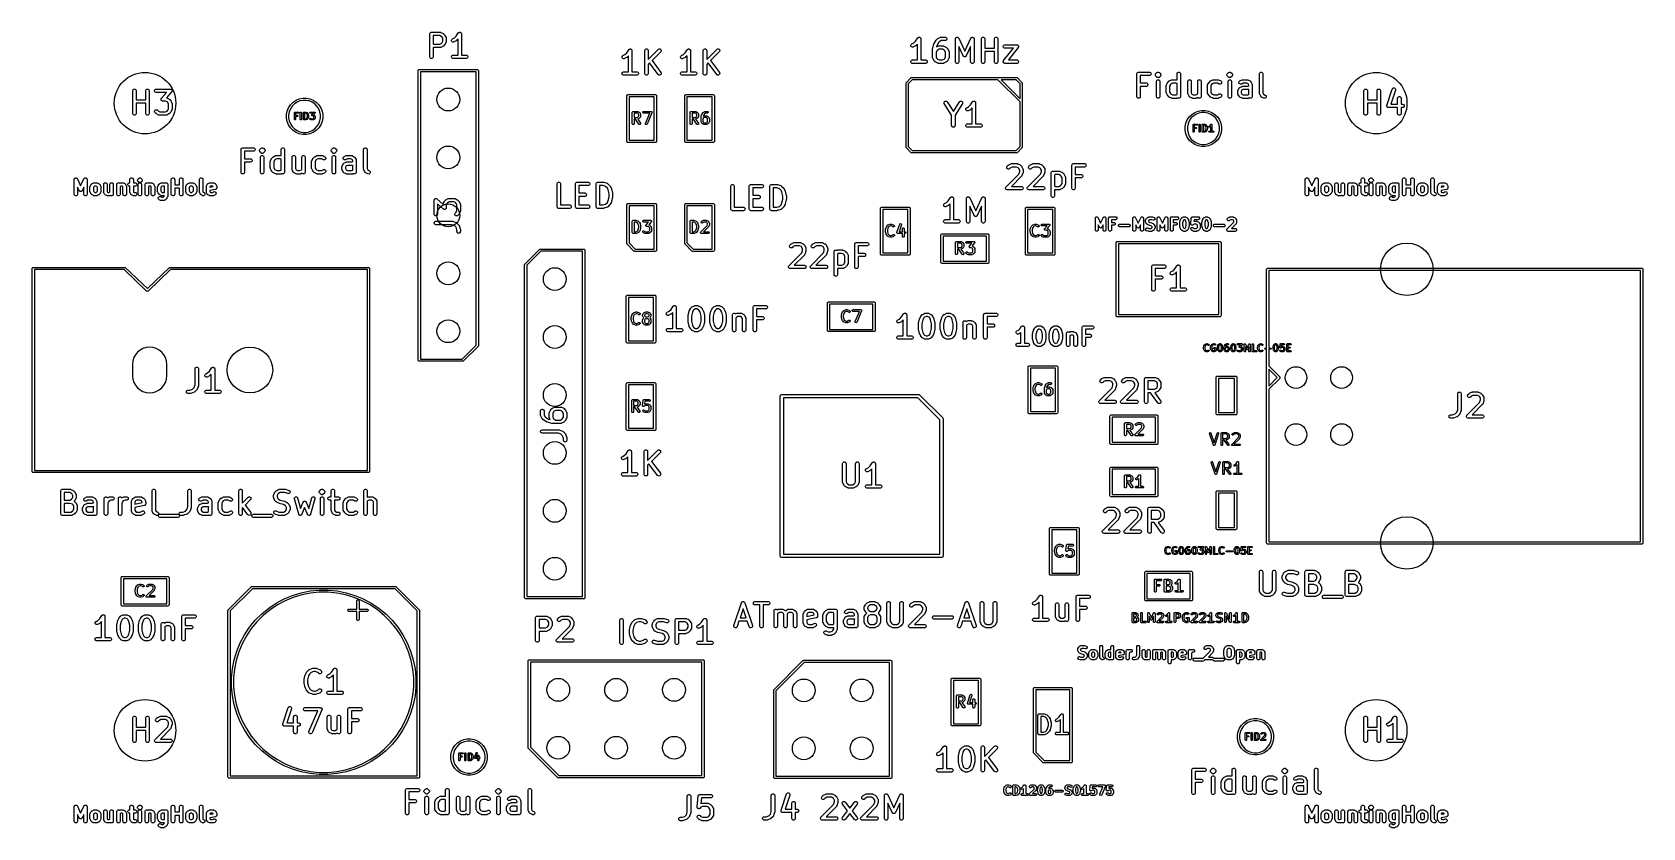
# Model space of a CAD drawing. Header units: inches. Extents: x 4.65 to 7.43, y -3.99 to -2.61.
import ezdxf

# ---------------------------------------------------------------- set-up
doc = ezdxf.new("R2010")
doc.units = ezdxf.units.IN
doc.header["$MEASUREMENT"] = 0
doc.layers.add('BLACK', color=250, linetype='CONTINUOUS')

msp = doc.modelspace()

# ---------------------------------------------------------------- linework, layer by layer
at = {"layer": 'BLACK', "linetype": 'CONTINUOUS'}
for p, q in [((5.3346, -2.6151), (5.3354, -2.6143)), ((5.3354, -2.6143), (5.3365, -2.6138)), ((5.3365, -2.6138), (5.3371, -2.6138)), ((5.3371, -2.6138), (5.3521, -2.6138)), ((5.3521, -2.6138), (5.3527, -2.6138)), ((5.3527, -2.6138), (5.3528, -2.6139)), ((5.3528, -2.6139), (5.3529, -2.6139)), ((5.3529, -2.6139), (5.3534, -2.6141)), ((5.3534, -2.6141), (5.3572, -2.616)), ((5.384, -2.6145), (5.3842, -2.6143)), ((5.3842, -2.6143), (5.3845, -2.6142)), ((5.3845, -2.6142), (5.3847, -2.614)), ((5.3847, -2.614), (5.385, -2.6139)), ((5.385, -2.6139), (5.3853, -2.6138)), ((5.3853, -2.6138), (5.3855, -2.6138)), ((5.3855, -2.6138), (5.3858, -2.6138)), ((5.3858, -2.6138), (5.3861, -2.6138)), ((5.3861, -2.6138), (5.3864, -2.6138)), ((5.3864, -2.6138), (5.3867, -2.6139)), ((5.3867, -2.6139), (5.387, -2.614)), ((5.387, -2.614), (5.3872, -2.6142)), ((5.3872, -2.6142), (5.3875, -2.6143)), ((5.3875, -2.6143), (5.3877, -2.6145)), ((5.3341, -2.6167), (5.3342, -2.6161)), ((5.3341, -2.6561), (5.3341, -2.6167)), ((5.3342, -2.6161), (5.3346, -2.6151)), ((5.3514, -2.6197), (5.34, -2.6197)), ((5.34, -2.6197), (5.34, -2.6344)), ((5.34, -2.6344), (5.3514, -2.6344)), ((5.3521, -2.6403), (5.34, -2.6403)), ((5.34, -2.6403), (5.34, -2.6561)), ((5.3541, -2.621), (5.3514, -2.6197)), ((5.3514, -2.6344), (5.3541, -2.633)), ((5.3527, -2.6402), (5.3521, -2.6403)), ((5.3528, -2.6402), (5.3527, -2.6402)), ((5.3529, -2.6402), (5.3528, -2.6402)), ((5.3534, -2.64), (5.3529, -2.6402)), ((5.3572, -2.6381), (5.3534, -2.64)), ((5.3553, -2.6222), (5.3541, -2.621)), ((5.3541, -2.633), (5.3553, -2.6318)), ((5.3566, -2.6249), (5.3553, -2.6222)), ((5.3553, -2.6318), (5.3566, -2.6292)), ((5.3566, -2.6292), (5.3566, -2.6249)), ((5.3572, -2.616), (5.3574, -2.6161)), ((5.3574, -2.638), (5.3572, -2.6381)), ((5.3574, -2.6161), (5.3575, -2.6161)), ((5.3575, -2.6379), (5.3574, -2.638)), ((5.3575, -2.6161), (5.3576, -2.6162)), ((5.3576, -2.6379), (5.3575, -2.6379)), ((5.3576, -2.6162), (5.3576, -2.6163)), ((5.3576, -2.6163), (5.3577, -2.6163)), ((5.3577, -2.6377), (5.3576, -2.6378)), ((5.3576, -2.6378), (5.3576, -2.6379)), ((5.3577, -2.6163), (5.3579, -2.6165)), ((5.3579, -2.6376), (5.3577, -2.6377)), ((5.3579, -2.6165), (5.3598, -2.6184)), ((5.3598, -2.6357), (5.3579, -2.6376)), ((5.3598, -2.6184), (5.36, -2.6186)), ((5.36, -2.6355), (5.3598, -2.6357)), ((5.36, -2.6186), (5.36, -2.6187)), ((5.36, -2.6187), (5.3601, -2.6188)), ((5.3601, -2.6353), (5.36, -2.6354)), ((5.36, -2.6354), (5.36, -2.6355)), ((5.3601, -2.6188), (5.3602, -2.6188)), ((5.3602, -2.6352), (5.3601, -2.6353)), ((5.3602, -2.6188), (5.3602, -2.6189)), ((5.3602, -2.6189), (5.3603, -2.6192)), ((5.3603, -2.6349), (5.3602, -2.6352)), ((5.3602, -2.6352), (5.3602, -2.6352)), ((5.3603, -2.6192), (5.3622, -2.6229)), ((5.3622, -2.6312), (5.3603, -2.6349)), ((5.3622, -2.6229), (5.3624, -2.6234)), ((5.3624, -2.6306), (5.3622, -2.6312)), ((5.3624, -2.6234), (5.3624, -2.6236)), ((5.3624, -2.6236), (5.3625, -2.6236)), ((5.3625, -2.6304), (5.3624, -2.6305)), ((5.3624, -2.6305), (5.3624, -2.6306)), ((5.3625, -2.6236), (5.3625, -2.6242)), ((5.3625, -2.6242), (5.3625, -2.6298)), ((5.3625, -2.6298), (5.3625, -2.6304)), ((5.3716, -2.6276), (5.372, -2.6265)), ((5.3717, -2.6288), (5.3716, -2.6276)), ((5.3722, -2.6298), (5.3717, -2.6288)), ((5.372, -2.6265), (5.3728, -2.6256)), ((5.3731, -2.6305), (5.3722, -2.6298)), ((5.3728, -2.6256), (5.3733, -2.6253)), ((5.3742, -2.6309), (5.3731, -2.6305)), ((5.3733, -2.6253), (5.3766, -2.6237)), ((5.3754, -2.6308), (5.3742, -2.6309)), ((5.3759, -2.6306), (5.3754, -2.6308)), ((5.3796, -2.6287), (5.3759, -2.6306)), ((5.3766, -2.6237), (5.3798, -2.6205)), ((5.3799, -2.6286), (5.3796, -2.6287)), ((5.3798, -2.6205), (5.3834, -2.6151)), ((5.38, -2.6286), (5.3799, -2.6286)), ((5.3801, -2.6284), (5.38, -2.6285)), ((5.38, -2.6285), (5.38, -2.6286)), ((5.3802, -2.6284), (5.3801, -2.6284)), ((5.3804, -2.6282), (5.3802, -2.6284)), ((5.3829, -2.6257), (5.3804, -2.6282)), ((5.3829, -2.6531), (5.3829, -2.6257)), ((5.3834, -2.6151), (5.3837, -2.6146)), ((5.3834, -2.6151), (5.3834, -2.6151)), ((5.3834, -2.6151), (5.3834, -2.6151)), ((5.3834, -2.6151), (5.3834, -2.6151)), ((5.3837, -2.6146), (5.384, -2.6145)), ((5.3877, -2.6145), (5.3879, -2.6146)), ((5.3879, -2.6146), (5.3881, -2.6149)), ((5.3881, -2.6149), (5.3883, -2.6151)), ((5.3883, -2.6151), (5.3884, -2.6154)), ((5.3884, -2.6154), (5.3886, -2.6156)), ((5.3886, -2.6156), (5.3886, -2.6159)), ((5.3886, -2.6159), (5.3887, -2.6161)), ((5.3887, -2.6161), (5.3888, -2.6167)), ((5.3888, -2.6167), (5.3888, -2.6167)), ((5.3888, -2.6167), (5.3888, -2.6167)), ((5.3888, -2.6167), (5.3888, -2.6167)), ((5.3888, -2.6167), (5.3888, -2.6531)), ((6.165, -2.6362), (6.1654, -2.6351)), ((6.1651, -2.6373), (6.165, -2.6362)), ((6.1656, -2.6384), (6.1651, -2.6373)), ((6.1654, -2.6351), (6.1661, -2.6342)), ((6.1665, -2.6391), (6.1656, -2.6384)), ((6.1661, -2.6342), (6.1666, -2.6339)), ((6.1676, -2.6395), (6.1665, -2.6391)), ((6.1666, -2.6339), (6.1699, -2.6322)), ((6.1687, -2.6394), (6.1676, -2.6395)), ((6.1693, -2.6392), (6.1687, -2.6394)), ((6.173, -2.6373), (6.1693, -2.6392)), ((6.1699, -2.6322), (6.1732, -2.629)), ((6.1733, -2.6372), (6.173, -2.6373)), ((6.1732, -2.629), (6.1767, -2.6237)), ((6.1734, -2.6371), (6.1733, -2.6371)), ((6.1733, -2.6371), (6.1733, -2.6372)), ((6.1735, -2.637), (6.1734, -2.6371)), ((6.1736, -2.6369), (6.1735, -2.637)), ((6.1738, -2.6368), (6.1736, -2.6369)), ((6.1762, -2.6343), (6.1738, -2.6368)), ((6.1762, -2.6617), (6.1762, -2.6343)), ((6.1767, -2.6237), (6.1771, -2.6232)), ((6.1767, -2.6237), (6.1767, -2.6237)), ((6.1767, -2.6237), (6.1767, -2.6237)), ((6.1767, -2.6237), (6.1767, -2.6237)), ((6.1771, -2.6232), (6.1773, -2.6231)), ((6.1773, -2.6231), (6.1776, -2.6228)), ((6.1776, -2.6228), (6.1778, -2.6227)), ((6.1778, -2.6227), (6.1781, -2.6226)), ((6.1781, -2.6226), (6.1784, -2.6225)), ((6.1784, -2.6225), (6.1786, -2.6224)), ((6.1786, -2.6224), (6.1789, -2.6224)), ((6.1789, -2.6224), (6.1792, -2.6223)), ((6.1792, -2.6223), (6.1795, -2.6224)), ((6.1795, -2.6224), (6.1798, -2.6224)), ((6.1798, -2.6224), (6.18, -2.6225)), ((6.18, -2.6225), (6.1803, -2.6226)), ((6.1803, -2.6226), (6.1806, -2.6227)), ((6.1806, -2.6227), (6.1808, -2.6228)), ((6.1808, -2.6228), (6.181, -2.623)), ((6.181, -2.623), (6.1813, -2.6232)), ((6.1813, -2.6232), (6.1814, -2.6235)), ((6.1814, -2.6235), (6.1817, -2.6237)), ((6.1817, -2.6237), (6.1818, -2.6239)), ((6.1818, -2.6239), (6.1819, -2.6242)), ((6.1819, -2.6242), (6.182, -2.6245)), ((6.182, -2.6245), (6.1821, -2.6247)), ((6.1821, -2.6247), (6.1821, -2.6253)), ((6.1821, -2.6253), (6.1821, -2.6253)), ((6.1821, -2.6253), (6.1821, -2.6253)), ((6.1821, -2.6253), (6.1821, -2.6253)), ((6.1821, -2.6253), (6.1821, -2.6617)), ((6.2025, -2.6418), (6.2025, -2.6416)), ((6.2025, -2.6416), (6.2026, -2.6416)), ((6.2025, -2.642), (6.2025, -2.6418)), ((6.2025, -2.6421), (6.2025, -2.642)), ((6.2025, -2.6422), (6.2025, -2.6421)), ((6.2026, -2.6415), (6.2045, -2.634)), ((6.2026, -2.6416), (6.2026, -2.6415)), ((6.2045, -2.634), (6.2046, -2.6336)), ((6.2046, -2.6335), (6.2046, -2.6334)), ((6.2046, -2.6334), (6.2047, -2.6334)), ((6.2046, -2.6336), (6.2046, -2.6335)), ((6.2046, -2.6335), (6.2046, -2.6335)), ((6.2047, -2.6334), (6.2049, -2.633)), ((6.2049, -2.633), (6.2086, -2.6274)), ((6.2086, -2.6274), (6.2088, -2.6272)), ((6.2086, -2.6274), (6.2086, -2.6274)), ((6.2086, -2.6274), (6.2086, -2.6274)), ((6.2088, -2.6272), (6.209, -2.627)), ((6.209, -2.627), (6.2109, -2.6251)), ((6.209, -2.627), (6.209, -2.627)), ((6.209, -2.627), (6.209, -2.627)), ((6.2101, -2.6359), (6.2093, -2.6388)), ((6.2093, -2.6388), (6.2116, -2.6377)), ((6.2134, -2.6309), (6.2101, -2.6359)), ((6.2109, -2.6251), (6.2111, -2.6249)), ((6.2111, -2.6249), (6.2111, -2.6248)), ((6.2111, -2.6248), (6.2112, -2.6248)), ((6.2112, -2.6248), (6.2113, -2.6247)), ((6.2113, -2.6247), (6.2114, -2.6247)), ((6.2114, -2.6247), (6.2116, -2.6245)), ((6.2116, -2.6245), (6.2154, -2.6227)), ((6.2116, -2.6377), (6.2122, -2.6375)), ((6.2122, -2.6375), (6.2123, -2.6374)), ((6.2123, -2.6374), (6.2124, -2.6374)), ((6.2124, -2.6374), (6.2129, -2.6373)), ((6.2129, -2.6373), (6.2204, -2.6373)), ((6.2147, -2.6296), (6.2134, -2.6309)), ((6.2174, -2.6283), (6.2147, -2.6296)), ((6.2154, -2.6227), (6.2159, -2.6225)), ((6.2159, -2.6225), (6.216, -2.6224)), ((6.216, -2.6224), (6.2161, -2.6224)), ((6.2161, -2.6224), (6.2167, -2.6223)), ((6.2167, -2.6223), (6.2242, -2.6223)), ((6.2242, -2.6283), (6.2174, -2.6283)), ((6.2204, -2.6373), (6.221, -2.6374)), ((6.221, -2.6374), (6.2211, -2.6374)), ((6.2211, -2.6374), (6.2212, -2.6375)), ((6.2212, -2.6375), (6.2218, -2.6377)), ((6.2218, -2.6377), (6.2255, -2.6395)), ((6.2242, -2.6223), (6.2248, -2.6224)), ((6.2248, -2.6282), (6.2242, -2.6283)), ((6.2248, -2.6224), (6.2258, -2.6228)), ((6.2258, -2.6278), (6.2248, -2.6282)), ((6.2255, -2.6395), (6.2258, -2.6397)), ((6.2258, -2.6228), (6.2266, -2.6237)), ((6.2266, -2.6269), (6.2258, -2.6278)), ((6.2258, -2.6397), (6.2258, -2.6397)), ((6.2258, -2.6397), (6.2259, -2.6398)), ((6.2259, -2.6398), (6.226, -2.6398)), ((6.226, -2.6398), (6.2261, -2.6399)), ((6.2261, -2.6399), (6.2263, -2.6401)), ((6.2263, -2.6401), (6.2282, -2.642)), ((6.2266, -2.6237), (6.2271, -2.6247)), ((6.2271, -2.6259), (6.2266, -2.6269)), ((6.2271, -2.6247), (6.2271, -2.6259)), ((6.2282, -2.642), (6.2283, -2.6422)), ((6.2419, -2.6247), (6.2421, -2.6243)), ((6.2419, -2.6248), (6.2419, -2.6247)), ((6.2419, -2.6249), (6.2419, -2.6248)), ((6.2419, -2.6253), (6.2419, -2.6249)), ((6.2419, -2.6249), (6.2419, -2.6249)), ((6.2419, -2.6647), (6.2419, -2.6253)), ((6.2421, -2.6243), (6.2423, -2.6238)), ((6.2423, -2.6238), (6.2423, -2.6237)), ((6.2423, -2.6237), (6.2424, -2.6237)), ((6.2424, -2.6237), (6.2427, -2.6233)), ((6.2427, -2.6233), (6.2431, -2.6229)), ((6.2431, -2.6229), (6.2432, -2.6228)), ((6.2431, -2.6229), (6.2431, -2.6229)), ((6.2432, -2.6228), (6.2436, -2.6226)), ((6.2436, -2.6226), (6.2441, -2.6224)), ((6.2441, -2.6224), (6.2442, -2.6224)), ((6.2442, -2.6224), (6.2442, -2.6224)), ((6.2442, -2.6224), (6.2448, -2.6224)), ((6.2448, -2.6224), (6.2453, -2.6224)), ((6.2453, -2.6224), (6.2453, -2.6224)), ((6.2453, -2.6224), (6.2454, -2.6224)), ((6.2454, -2.6224), (6.2459, -2.6226)), ((6.2459, -2.6226), (6.2463, -2.6228)), ((6.2463, -2.6228), (6.2464, -2.6228)), ((6.2464, -2.6228), (6.2465, -2.6228)), ((6.2465, -2.6228), (6.2468, -2.6232)), ((6.2468, -2.6232), (6.2472, -2.6236)), ((6.2472, -2.6236), (6.2472, -2.6236)), ((6.2472, -2.6236), (6.2473, -2.6237)), ((6.2473, -2.6237), (6.2473, -2.6237)), ((6.2473, -2.6237), (6.2475, -2.6241)), ((6.2475, -2.6241), (6.2579, -2.6464)), ((6.2553, -2.6547), (6.2478, -2.6386)), ((6.2478, -2.6386), (6.2478, -2.6647)), ((6.2579, -2.6464), (6.2684, -2.6241)), ((6.2681, -2.6386), (6.2606, -2.6547)), ((6.2681, -2.6647), (6.2681, -2.6386)), ((6.2684, -2.6241), (6.2686, -2.6237)), ((6.2686, -2.6237), (6.2686, -2.6236)), ((6.2686, -2.6236), (6.2687, -2.6236)), ((6.2686, -2.6237), (6.2686, -2.6237)), ((6.2687, -2.6236), (6.2691, -2.6232)), ((6.2691, -2.6232), (6.2694, -2.6228)), ((6.2694, -2.6228), (6.2695, -2.6228)), ((6.2695, -2.6228), (6.27, -2.6226)), ((6.2695, -2.6228), (6.2695, -2.6228)), ((6.27, -2.6226), (6.2705, -2.6224)), ((6.2705, -2.6224), (6.2706, -2.6224)), ((6.2706, -2.6224), (6.2706, -2.6224)), ((6.2706, -2.6224), (6.2711, -2.6224)), ((6.2711, -2.6224), (6.2716, -2.6224)), ((6.2716, -2.6224), (6.2717, -2.6224)), ((6.2717, -2.6224), (6.2718, -2.6224)), ((6.2718, -2.6224), (6.2722, -2.6226)), ((6.2722, -2.6226), (6.2727, -2.6228)), ((6.2727, -2.6228), (6.2727, -2.6229)), ((6.2727, -2.6229), (6.2728, -2.6229)), ((6.2728, -2.6229), (6.2732, -2.6233)), ((6.2732, -2.6233), (6.2735, -2.6237)), ((6.2735, -2.6237), (6.2735, -2.6237)), ((6.2735, -2.6237), (6.2736, -2.6238)), ((6.2736, -2.6238), (6.2738, -2.6243)), ((6.2738, -2.6243), (6.274, -2.6247)), ((6.274, -2.6247), (6.274, -2.6248)), ((6.274, -2.6248), (6.274, -2.6249)), ((6.274, -2.6249), (6.274, -2.6249)), ((6.274, -2.6249), (6.274, -2.6253)), ((6.274, -2.6253), (6.274, -2.6647)), ((6.2869, -2.6247), (6.2874, -2.6237)), ((6.2869, -2.6253), (6.2869, -2.6247)), ((6.2869, -2.6647), (6.2869, -2.6253)), ((6.2874, -2.6237), (6.2882, -2.6228)), ((6.2882, -2.6228), (6.2892, -2.6224)), ((6.2892, -2.6224), (6.2904, -2.6224)), ((6.2904, -2.6224), (6.2914, -2.6228)), ((6.2914, -2.6228), (6.2923, -2.6237)), ((6.2923, -2.6237), (6.2927, -2.6247)), ((6.2927, -2.6247), (6.2928, -2.6253)), ((6.2928, -2.6253), (6.2928, -2.6411)), ((6.2928, -2.6411), (6.3094, -2.6411)), ((6.3094, -2.6247), (6.3099, -2.6237)), ((6.3094, -2.6253), (6.3094, -2.6247)), ((6.3094, -2.6411), (6.3094, -2.6253)), ((6.3099, -2.6237), (6.3107, -2.6228)), ((6.3107, -2.6228), (6.3117, -2.6224)), ((6.3117, -2.6224), (6.3129, -2.6224)), ((6.3129, -2.6224), (6.3139, -2.6228)), ((6.3139, -2.6228), (6.3148, -2.6237)), ((6.3148, -2.6237), (6.3152, -2.6247)), ((6.3152, -2.6247), (6.3153, -2.6253)), ((6.3153, -2.6253), (6.3153, -2.6647)), ((6.3244, -2.6378), (6.3248, -2.6368)), ((6.3244, -2.639), (6.3244, -2.6378)), ((6.3248, -2.6401), (6.3244, -2.639)), ((6.3248, -2.6368), (6.3257, -2.636)), ((6.3257, -2.6409), (6.3248, -2.6401)), ((6.325, -2.6628), (6.3419, -2.6414)), ((6.3257, -2.636), (6.3267, -2.6355)), ((6.3267, -2.6413), (6.3257, -2.6409)), ((6.3267, -2.6355), (6.3273, -2.6355)), ((6.3273, -2.6414), (6.3267, -2.6413)), ((6.3273, -2.6355), (6.3479, -2.6355)), ((6.3419, -2.6414), (6.3273, -2.6414)), ((6.3502, -2.6402), (6.3334, -2.6617)), ((6.3479, -2.6355), (6.3481, -2.6355)), ((6.3481, -2.6355), (6.3482, -2.6355)), ((6.3482, -2.6355), (6.3482, -2.6355)), ((6.3482, -2.6355), (6.3485, -2.6355)), ((6.3485, -2.6355), (6.3489, -2.6357)), ((6.3489, -2.6357), (6.3493, -2.6358)), ((6.3493, -2.6358), (6.3494, -2.6359)), ((6.3494, -2.6359), (6.3496, -2.636)), ((6.3496, -2.636), (6.3499, -2.6363)), ((6.3499, -2.6363), (6.3502, -2.6365)), ((6.3502, -2.6365), (6.3503, -2.6367)), ((6.3503, -2.6401), (6.3502, -2.6402)), ((6.3503, -2.6367), (6.3504, -2.6368)), ((6.3504, -2.6401), (6.3503, -2.6401)), ((6.3504, -2.6368), (6.3505, -2.6372)), ((6.3506, -2.6398), (6.3504, -2.64)), ((6.3504, -2.64), (6.3504, -2.6401)), ((6.3505, -2.6372), (6.3507, -2.6375)), ((6.3507, -2.6394), (6.3506, -2.6398)), ((6.3507, -2.6375), (6.3508, -2.6377)), ((6.3508, -2.639), (6.3507, -2.6394)), ((6.3508, -2.6377), (6.3508, -2.6378)), ((6.3508, -2.6378), (6.3508, -2.6383)), ((6.3508, -2.6383), (6.3509, -2.6387)), ((6.3509, -2.6387), (6.3508, -2.6388)), ((6.3508, -2.6388), (6.3508, -2.639)), ((5.3342, -2.6567), (5.3341, -2.6561)), ((5.3346, -2.6577), (5.3342, -2.6567)), ((5.3354, -2.6586), (5.3346, -2.6577)), ((5.3365, -2.659), (5.3354, -2.6586)), ((5.3377, -2.659), (5.3365, -2.659)), ((5.3387, -2.6586), (5.3377, -2.659)), ((5.3395, -2.6577), (5.3387, -2.6586)), ((5.34, -2.6567), (5.3395, -2.6577)), ((5.34, -2.6561), (5.34, -2.6567)), ((5.3717, -2.6555), (5.3721, -2.6545)), ((5.3717, -2.6567), (5.3717, -2.6555)), ((5.3721, -2.6577), (5.3717, -2.6567)), ((5.3721, -2.6545), (5.3729, -2.6536)), ((5.3729, -2.6586), (5.3721, -2.6577)), ((5.3729, -2.6536), (5.374, -2.6532)), ((5.374, -2.659), (5.3729, -2.6586)), ((5.374, -2.6532), (5.3746, -2.6531)), ((5.3746, -2.659), (5.374, -2.659)), ((5.3746, -2.6531), (5.3829, -2.6531)), ((5.3971, -2.659), (5.3746, -2.659)), ((5.3888, -2.6531), (5.3971, -2.6531)), ((5.3971, -2.6531), (5.3977, -2.6532)), ((5.3977, -2.659), (5.3971, -2.659)), ((5.3977, -2.6532), (5.3987, -2.6536)), ((5.3987, -2.6586), (5.3977, -2.659)), ((5.3987, -2.6536), (5.3995, -2.6545)), ((5.3995, -2.6577), (5.3987, -2.6586)), ((5.3995, -2.6545), (5.4, -2.6555)), ((5.4, -2.6567), (5.3995, -2.6577)), ((5.4, -2.6555), (5.4, -2.6567)), ((5.6661, -2.6564), (5.6665, -2.6553)), ((5.6662, -2.6576), (5.6661, -2.6564)), ((5.6667, -2.6586), (5.6662, -2.6576)), ((5.6665, -2.6553), (5.6673, -2.6545)), ((5.6676, -2.6593), (5.6667, -2.6586)), ((5.6673, -2.6545), (5.6677, -2.6541)), ((5.6687, -2.6597), (5.6676, -2.6593)), ((5.6677, -2.6541), (5.6711, -2.6525)), ((5.6698, -2.6596), (5.6687, -2.6597)), ((5.6704, -2.6594), (5.6698, -2.6596)), ((5.6741, -2.6576), (5.6704, -2.6594)), ((5.6711, -2.6525), (5.6743, -2.6493)), ((5.6744, -2.6574), (5.6741, -2.6576)), ((5.6743, -2.6493), (5.6779, -2.6439)), ((5.6745, -2.6574), (5.6744, -2.6574)), ((5.6746, -2.6572), (5.6745, -2.6573)), ((5.6745, -2.6573), (5.6745, -2.6574)), ((5.6747, -2.6572), (5.6746, -2.6572)), ((5.6749, -2.657), (5.6747, -2.6572)), ((5.6774, -2.6545), (5.6749, -2.657)), ((5.6774, -2.682), (5.6774, -2.6545)), ((5.6779, -2.6439), (5.6782, -2.6435)), ((5.6779, -2.6439), (5.6779, -2.6439)), ((5.6779, -2.6439), (5.6779, -2.6439)), ((5.6779, -2.6439), (5.6779, -2.6439)), ((5.6782, -2.6435), (5.6785, -2.6433)), ((5.6785, -2.6433), (5.6787, -2.6431)), ((5.6787, -2.6431), (5.6789, -2.643)), ((5.6789, -2.643), (5.6792, -2.6428)), ((5.6792, -2.6428), (5.6795, -2.6428)), ((5.6795, -2.6428), (5.6797, -2.6426)), ((5.6797, -2.6426), (5.68, -2.6426)), ((5.68, -2.6426), (5.6803, -2.6426)), ((5.6803, -2.6426), (5.6806, -2.6426)), ((5.6806, -2.6426), (5.6809, -2.6426)), ((5.6809, -2.6426), (5.6812, -2.6428)), ((5.6812, -2.6428), (5.6814, -2.6428)), ((5.6814, -2.6428), (5.6817, -2.643)), ((5.6817, -2.643), (5.682, -2.6431)), ((5.682, -2.6431), (5.6822, -2.6433)), ((5.6822, -2.6433), (5.6824, -2.6434)), ((5.6824, -2.6434), (5.6826, -2.6437)), ((5.6826, -2.6437), (5.6828, -2.6439)), ((5.6828, -2.6439), (5.6829, -2.6442)), ((5.6829, -2.6442), (5.683, -2.6444)), ((5.683, -2.6444), (5.6831, -2.6447)), ((5.6831, -2.6447), (5.6832, -2.645)), ((5.6832, -2.645), (5.6833, -2.6455)), ((5.6833, -2.6455), (5.6833, -2.6455)), ((5.6833, -2.6455), (5.6833, -2.6455)), ((5.6833, -2.6455), (5.6833, -2.6455)), ((5.6833, -2.6455), (5.6833, -2.682)), ((5.7055, -2.645), (5.706, -2.6439)), ((5.7055, -2.6455), (5.7055, -2.645)), ((5.7055, -2.6849), (5.7055, -2.6455)), ((5.706, -2.6439), (5.7068, -2.6431)), ((5.7068, -2.6431), (5.7079, -2.6426)), ((5.7079, -2.6426), (5.709, -2.6426)), ((5.709, -2.6426), (5.7101, -2.6431)), ((5.7101, -2.6431), (5.7109, -2.6439)), ((5.7109, -2.6439), (5.7113, -2.645)), ((5.7113, -2.645), (5.7114, -2.6455)), ((5.7114, -2.6609), (5.7288, -2.6434)), ((5.7114, -2.6455), (5.7114, -2.6609)), ((5.7137, -2.6669), (5.7114, -2.6693)), ((5.7114, -2.6693), (5.7114, -2.6849)), ((5.7286, -2.6867), (5.7137, -2.6669)), ((5.733, -2.6476), (5.718, -2.6627)), ((5.718, -2.6627), (5.7333, -2.6831)), ((5.7288, -2.6434), (5.7293, -2.6431)), ((5.7293, -2.6431), (5.7304, -2.6426)), ((5.7304, -2.6426), (5.7315, -2.6426)), ((5.7315, -2.6426), (5.7326, -2.6431)), ((5.7326, -2.6431), (5.7334, -2.6439)), ((5.7334, -2.6472), (5.733, -2.6476)), ((5.7334, -2.6439), (5.7338, -2.645)), ((5.7338, -2.6461), (5.7334, -2.6472)), ((5.7338, -2.645), (5.7338, -2.6461)), ((5.7671, -2.6564), (5.7675, -2.6553)), ((5.7672, -2.6576), (5.7671, -2.6564)), ((5.7677, -2.6586), (5.7672, -2.6576)), ((5.7675, -2.6553), (5.7683, -2.6545)), ((5.7686, -2.6593), (5.7677, -2.6586)), ((5.7683, -2.6545), (5.7687, -2.6541)), ((5.7697, -2.6597), (5.7686, -2.6593)), ((5.7687, -2.6541), (5.7721, -2.6525)), ((5.7708, -2.6596), (5.7697, -2.6597)), ((5.7714, -2.6594), (5.7708, -2.6596)), ((5.7751, -2.6576), (5.7714, -2.6594)), ((5.7721, -2.6525), (5.7753, -2.6493)), ((5.7754, -2.6574), (5.7751, -2.6576)), ((5.7753, -2.6493), (5.7789, -2.6439)), ((5.7755, -2.6574), (5.7754, -2.6574)), ((5.7756, -2.6572), (5.7755, -2.6573)), ((5.7755, -2.6573), (5.7755, -2.6574)), ((5.7757, -2.6572), (5.7756, -2.6572)), ((5.7759, -2.657), (5.7757, -2.6572)), ((5.7784, -2.6545), (5.7759, -2.657)), ((5.7784, -2.682), (5.7784, -2.6545)), ((5.7789, -2.6439), (5.7792, -2.6435)), ((5.7789, -2.6439), (5.7789, -2.6439)), ((5.7789, -2.6439), (5.7789, -2.6439)), ((5.7789, -2.6439), (5.7789, -2.6439)), ((5.7792, -2.6435), (5.7795, -2.6433)), ((5.7795, -2.6433), (5.7797, -2.6431)), ((5.7797, -2.6431), (5.7799, -2.643)), ((5.7799, -2.643), (5.7802, -2.6428)), ((5.7802, -2.6428), (5.7805, -2.6428)), ((5.7805, -2.6428), (5.7807, -2.6426)), ((5.7807, -2.6426), (5.781, -2.6426)), ((5.781, -2.6426), (5.7813, -2.6426)), ((5.7813, -2.6426), (5.7816, -2.6426)), ((5.7816, -2.6426), (5.7819, -2.6426)), ((5.7819, -2.6426), (5.7822, -2.6428)), ((5.7822, -2.6428), (5.7824, -2.6428)), ((5.7824, -2.6428), (5.7827, -2.643)), ((5.7827, -2.643), (5.783, -2.6431)), ((5.783, -2.6431), (5.7832, -2.6433)), ((5.7832, -2.6433), (5.7834, -2.6434)), ((5.7834, -2.6434), (5.7836, -2.6437)), ((5.7836, -2.6437), (5.7838, -2.6439)), ((5.7838, -2.6439), (5.7839, -2.6442)), ((5.7839, -2.6442), (5.784, -2.6444)), ((5.784, -2.6444), (5.7841, -2.6447)), ((5.7841, -2.6447), (5.7842, -2.645)), ((5.7842, -2.645), (5.7843, -2.6455)), ((5.7843, -2.6455), (5.7843, -2.6455)), ((5.7843, -2.6455), (5.7843, -2.6455)), ((5.7843, -2.6455), (5.7843, -2.6455)), ((5.7843, -2.6455), (5.7843, -2.682)), ((5.8065, -2.645), (5.807, -2.6439)), ((5.8065, -2.6455), (5.8065, -2.645)), ((5.8065, -2.6849), (5.8065, -2.6455)), ((5.807, -2.6439), (5.8078, -2.6431)), ((5.8078, -2.6431), (5.8089, -2.6426)), ((5.8089, -2.6426), (5.81, -2.6426)), ((5.81, -2.6426), (5.8111, -2.6431)), ((5.8111, -2.6431), (5.8119, -2.6439)), ((5.8119, -2.6439), (5.8123, -2.645)), ((5.8123, -2.645), (5.8124, -2.6455)), ((5.8124, -2.6609), (5.8298, -2.6434)), ((5.8124, -2.6455), (5.8124, -2.6609)), ((5.8147, -2.6669), (5.8124, -2.6693)), ((5.8124, -2.6693), (5.8124, -2.6849)), ((5.8296, -2.6867), (5.8147, -2.6669)), ((5.834, -2.6476), (5.819, -2.6627)), ((5.819, -2.6627), (5.8343, -2.6831)), ((5.8298, -2.6434), (5.8303, -2.6431)), ((5.8303, -2.6431), (5.8314, -2.6426)), ((5.8314, -2.6426), (5.8325, -2.6426)), ((5.8325, -2.6426), (5.8336, -2.6431)), ((5.8336, -2.6431), (5.8344, -2.6439)), ((5.8344, -2.6472), (5.834, -2.6476)), ((5.8344, -2.6439), (5.8348, -2.645)), ((5.8348, -2.6461), (5.8344, -2.6472)), ((5.8348, -2.645), (5.8348, -2.6461)), ((6.1651, -2.6641), (6.1655, -2.663)), ((6.1651, -2.6652), (6.1651, -2.6641)), ((6.1655, -2.6663), (6.1651, -2.6652)), ((6.1655, -2.663), (6.1663, -2.6622)), ((6.1663, -2.6671), (6.1655, -2.6663)), ((6.1663, -2.6622), (6.1674, -2.6618)), ((6.1674, -2.6676), (6.1663, -2.6671)), ((6.1674, -2.6618), (6.1679, -2.6617)), ((6.1679, -2.6676), (6.1674, -2.6676)), ((6.1679, -2.6617), (6.1762, -2.6617)), ((6.1904, -2.6676), (6.1679, -2.6676)), ((6.1821, -2.6617), (6.1904, -2.6617)), ((6.1904, -2.6617), (6.191, -2.6618)), ((6.191, -2.6676), (6.1904, -2.6676)), ((6.191, -2.6618), (6.1921, -2.6622)), ((6.1921, -2.6671), (6.191, -2.6676)), ((6.1921, -2.6622), (6.1929, -2.663)), ((6.1929, -2.6663), (6.1921, -2.6671)), ((6.1929, -2.663), (6.1933, -2.6641)), ((6.1933, -2.6652), (6.1929, -2.6663)), ((6.1933, -2.6641), (6.1933, -2.6652)), ((6.2025, -2.6572), (6.2025, -2.6422)), ((6.2025, -2.6577), (6.2025, -2.6572)), ((6.2026, -2.6578), (6.2025, -2.6577)), ((6.2026, -2.658), (6.2026, -2.6578)), ((6.2028, -2.6585), (6.2026, -2.658)), ((6.2047, -2.6622), (6.2028, -2.6585)), ((6.2048, -2.6625), (6.2047, -2.6622)), ((6.2049, -2.6626), (6.2048, -2.6625)), ((6.205, -2.6627), (6.2049, -2.6626)), ((6.2049, -2.6626), (6.2049, -2.6626)), ((6.205, -2.6628), (6.205, -2.6627)), ((6.2052, -2.663), (6.205, -2.6628)), ((6.2071, -2.6649), (6.2052, -2.663)), ((6.2073, -2.6651), (6.2071, -2.6649)), ((6.2074, -2.6651), (6.2073, -2.6651)), ((6.2075, -2.6652), (6.2074, -2.6651)), ((6.2076, -2.6653), (6.2075, -2.6652)), ((6.2079, -2.6654), (6.2076, -2.6653)), ((6.2076, -2.6653), (6.2076, -2.6653)), ((6.2116, -2.6673), (6.2079, -2.6654)), ((6.2097, -2.6458), (6.2084, -2.6485)), ((6.2084, -2.6485), (6.2084, -2.6565)), ((6.2084, -2.6565), (6.2097, -2.6592)), ((6.2109, -2.6446), (6.2097, -2.6458)), ((6.2097, -2.6592), (6.2109, -2.6604)), ((6.2136, -2.6433), (6.2109, -2.6446)), ((6.2109, -2.6604), (6.2136, -2.6617)), ((6.2122, -2.6675), (6.2116, -2.6673)), ((6.2123, -2.6675), (6.2122, -2.6675)), ((6.2124, -2.6676), (6.2123, -2.6675)), ((6.2129, -2.6676), (6.2124, -2.6676)), ((6.2204, -2.6676), (6.2129, -2.6676)), ((6.2197, -2.6433), (6.2136, -2.6433)), ((6.2136, -2.6617), (6.2197, -2.6617)), ((6.2224, -2.6446), (6.2197, -2.6433)), ((6.2197, -2.6617), (6.2224, -2.6604)), ((6.221, -2.6676), (6.2204, -2.6676)), ((6.2211, -2.6675), (6.221, -2.6676)), ((6.2212, -2.6675), (6.2211, -2.6675)), ((6.2218, -2.6673), (6.2212, -2.6675)), ((6.2255, -2.6654), (6.2218, -2.6673)), ((6.2236, -2.6458), (6.2224, -2.6446)), ((6.2224, -2.6604), (6.2236, -2.6592)), ((6.225, -2.6485), (6.2236, -2.6458)), ((6.2236, -2.6592), (6.225, -2.6565)), ((6.225, -2.6565), (6.225, -2.6485)), ((6.2258, -2.6653), (6.2255, -2.6654)), ((6.2259, -2.6652), (6.2258, -2.6653)), ((6.2258, -2.6653), (6.2258, -2.6653)), ((6.226, -2.6651), (6.2259, -2.6652)), ((6.2261, -2.6651), (6.226, -2.6651)), ((6.2263, -2.6649), (6.2261, -2.6651)), ((6.2282, -2.663), (6.2263, -2.6649)), ((6.2283, -2.6628), (6.2282, -2.663)), ((6.2283, -2.6422), (6.2284, -2.6422)), ((6.2284, -2.6627), (6.2283, -2.6628)), ((6.2284, -2.6422), (6.2285, -2.6423)), ((6.2285, -2.6626), (6.2284, -2.6627)), ((6.2285, -2.6423), (6.2285, -2.6424)), ((6.2285, -2.6424), (6.2286, -2.6425)), ((6.2286, -2.6625), (6.2285, -2.6626)), ((6.2285, -2.6626), (6.2285, -2.6626)), ((6.2286, -2.6425), (6.2287, -2.6427)), ((6.2287, -2.6622), (6.2286, -2.6625)), ((6.2287, -2.6427), (6.2306, -2.6465)), ((6.2306, -2.6585), (6.2287, -2.6622)), ((6.2306, -2.6465), (6.2308, -2.647)), ((6.2308, -2.658), (6.2306, -2.6585)), ((6.2308, -2.647), (6.2308, -2.6471)), ((6.2308, -2.6471), (6.2308, -2.6472)), ((6.2308, -2.6472), (6.2309, -2.6478)), ((6.2309, -2.6572), (6.2308, -2.6577)), ((6.2308, -2.6577), (6.2308, -2.6578)), ((6.2308, -2.6578), (6.2308, -2.658)), ((6.2309, -2.6478), (6.2309, -2.6572)), ((6.2419, -2.6652), (6.2419, -2.6647)), ((6.2424, -2.6663), (6.2419, -2.6652)), ((6.2432, -2.6671), (6.2424, -2.6663)), ((6.2442, -2.6676), (6.2432, -2.6671)), ((6.2454, -2.6676), (6.2442, -2.6676)), ((6.2465, -2.6671), (6.2454, -2.6676)), ((6.2473, -2.6663), (6.2465, -2.6671)), ((6.2477, -2.6652), (6.2473, -2.6663)), ((6.2478, -2.6647), (6.2477, -2.6652)), ((6.2554, -2.6549), (6.2553, -2.6547)), ((6.2554, -2.655), (6.2554, -2.6549)), ((6.2555, -2.655), (6.2554, -2.655)), ((6.2556, -2.6552), (6.2555, -2.655)), ((6.2559, -2.6555), (6.2556, -2.6552)), ((6.2562, -2.6558), (6.2559, -2.6555)), ((6.2563, -2.6559), (6.2562, -2.6558)), ((6.2564, -2.6559), (6.2563, -2.6559)), ((6.2568, -2.6561), (6.2564, -2.6559)), ((6.2572, -2.6563), (6.2568, -2.6561)), ((6.2574, -2.6563), (6.2572, -2.6563)), ((6.2575, -2.6563), (6.2574, -2.6563)), ((6.2579, -2.6563), (6.2575, -2.6563)), ((6.2584, -2.6563), (6.2579, -2.6563)), ((6.2585, -2.6563), (6.2584, -2.6563)), ((6.2586, -2.6563), (6.2585, -2.6563)), ((6.259, -2.6561), (6.2586, -2.6563)), ((6.2595, -2.6559), (6.259, -2.6561)), ((6.2596, -2.6559), (6.2595, -2.6559)), ((6.2597, -2.6558), (6.2596, -2.6559)), ((6.26, -2.6555), (6.2597, -2.6558)), ((6.2603, -2.6552), (6.26, -2.6555)), ((6.2604, -2.655), (6.2603, -2.6552)), ((6.2605, -2.655), (6.2604, -2.655)), ((6.2606, -2.6547), (6.2605, -2.6549)), ((6.2605, -2.6549), (6.2605, -2.655)), ((6.2682, -2.6652), (6.2681, -2.6647)), ((6.2686, -2.6663), (6.2682, -2.6652)), ((6.2694, -2.6671), (6.2686, -2.6663)), ((6.2705, -2.6676), (6.2694, -2.6671)), ((6.2716, -2.6676), (6.2705, -2.6676)), ((6.2727, -2.6671), (6.2716, -2.6676)), ((6.2735, -2.6663), (6.2727, -2.6671)), ((6.274, -2.6652), (6.2735, -2.6663)), ((6.274, -2.6647), (6.274, -2.6652)), ((6.2869, -2.6652), (6.2869, -2.6647)), ((6.2874, -2.6663), (6.2869, -2.6652)), ((6.2882, -2.6671), (6.2874, -2.6663)), ((6.2892, -2.6676), (6.2882, -2.6671)), ((6.2904, -2.6676), (6.2892, -2.6676)), ((6.2914, -2.6671), (6.2904, -2.6676)), ((6.2923, -2.6663), (6.2914, -2.6671)), ((6.2927, -2.6652), (6.2923, -2.6663)), ((6.2928, -2.6647), (6.2927, -2.6652)), ((6.3094, -2.647), (6.2928, -2.647)), ((6.2928, -2.647), (6.2928, -2.6647)), ((6.3094, -2.6647), (6.3094, -2.647)), ((6.3094, -2.6652), (6.3094, -2.6647)), ((6.3099, -2.6663), (6.3094, -2.6652)), ((6.3107, -2.6671), (6.3099, -2.6663)), ((6.3117, -2.6676), (6.3107, -2.6671)), ((6.3129, -2.6676), (6.3117, -2.6676)), ((6.3139, -2.6671), (6.3129, -2.6676)), ((6.3148, -2.6663), (6.3139, -2.6671)), ((6.3152, -2.6652), (6.3148, -2.6663)), ((6.3153, -2.6647), (6.3152, -2.6652)), ((6.3244, -2.6641), (6.3246, -2.6637)), ((6.3244, -2.6643), (6.3244, -2.6641)), ((6.3244, -2.6644), (6.3244, -2.6643)), ((6.3244, -2.6648), (6.3244, -2.6644)), ((6.3244, -2.6652), (6.3244, -2.6648)), ((6.3245, -2.6654), (6.3244, -2.6652)), ((6.3245, -2.6656), (6.3245, -2.6654)), ((6.3247, -2.6659), (6.3245, -2.6656)), ((6.3246, -2.6637), (6.3247, -2.6633)), ((6.3247, -2.6633), (6.3248, -2.6631)), ((6.3248, -2.6663), (6.3247, -2.6659)), ((6.3248, -2.6631), (6.3248, -2.663)), ((6.3248, -2.663), (6.3249, -2.663)), ((6.325, -2.6664), (6.3248, -2.6663)), ((6.3249, -2.663), (6.325, -2.6628)), ((6.3251, -2.6666), (6.325, -2.6664)), ((6.3254, -2.6668), (6.3251, -2.6666)), ((6.3257, -2.6671), (6.3254, -2.6668)), ((6.3258, -2.6672), (6.3257, -2.6671)), ((6.326, -2.6673), (6.3258, -2.6672)), ((6.3264, -2.6674), (6.326, -2.6673)), ((6.3267, -2.6676), (6.3264, -2.6674)), ((6.327, -2.6676), (6.3267, -2.6676)), ((6.3271, -2.6676), (6.327, -2.6676)), ((6.3273, -2.6676), (6.3271, -2.6676)), ((6.3271, -2.6676), (6.3271, -2.6676)), ((6.3479, -2.6676), (6.3273, -2.6676)), ((6.3334, -2.6617), (6.3479, -2.6617)), ((6.3479, -2.6617), (6.3485, -2.6618)), ((6.3485, -2.6676), (6.3479, -2.6676)), ((6.3485, -2.6618), (6.3496, -2.6622)), ((6.3496, -2.6671), (6.3485, -2.6676)), ((6.3496, -2.6622), (6.3504, -2.663)), ((6.3504, -2.6663), (6.3496, -2.6671)), ((6.3504, -2.663), (6.3508, -2.6641)), ((6.3508, -2.6652), (6.3504, -2.6663)), ((6.3508, -2.6641), (6.3508, -2.6652)), ((5.3142, -2.6799), (5.3143, -2.6792)), ((5.3142, -3.1799), (5.3142, -2.6799)), ((5.3143, -2.6792), (5.3154, -2.6781)), ((5.3154, -2.6781), (5.3161, -2.678)), ((5.3161, -2.678), (5.4161, -2.678)), ((5.3181, -2.6819), (5.3181, -3.178)), ((5.4142, -2.6819), (5.3181, -2.6819)), ((5.4142, -3.1541), (5.4142, -2.6819)), ((5.4161, -2.678), (5.4169, -2.6781)), ((5.4169, -2.6781), (5.418, -2.6792)), ((5.418, -2.6792), (5.4181, -2.6799)), ((5.4181, -2.6799), (5.4181, -3.1549)), ((5.6662, -2.6843), (5.6666, -2.6833)), ((5.6662, -2.6855), (5.6662, -2.6843)), ((5.6666, -2.6865), (5.6662, -2.6855)), ((5.6666, -2.6833), (5.6674, -2.6825)), ((5.6674, -2.6874), (5.6666, -2.6865)), ((5.6674, -2.6825), (5.6685, -2.682)), ((5.6685, -2.6878), (5.6674, -2.6874)), ((5.6685, -2.682), (5.6691, -2.682)), ((5.6691, -2.6879), (5.6685, -2.6878)), ((5.6691, -2.682), (5.6774, -2.682)), ((5.6916, -2.6879), (5.6691, -2.6879)), ((5.6833, -2.682), (5.6916, -2.682)), ((5.6916, -2.682), (5.6921, -2.682)), ((5.6921, -2.6878), (5.6916, -2.6879)), ((5.6921, -2.682), (5.6932, -2.6825)), ((5.6932, -2.6874), (5.6921, -2.6878)), ((5.6932, -2.6825), (5.694, -2.6833)), ((5.694, -2.6865), (5.6932, -2.6874)), ((5.694, -2.6833), (5.6945, -2.6843)), ((5.6945, -2.6855), (5.694, -2.6865)), ((5.6945, -2.6843), (5.6945, -2.6855)), ((5.7055, -2.6855), (5.7055, -2.6849)), ((5.706, -2.6865), (5.7055, -2.6855)), ((5.7068, -2.6874), (5.706, -2.6865)), ((5.7079, -2.6878), (5.7068, -2.6874)), ((5.709, -2.6878), (5.7079, -2.6878)), ((5.7101, -2.6874), (5.709, -2.6878)), ((5.7109, -2.6865), (5.7101, -2.6874)), ((5.7113, -2.6855), (5.7109, -2.6865)), ((5.7114, -2.6849), (5.7113, -2.6855)), ((5.729, -2.6871), (5.7286, -2.6867)), ((5.73, -2.6877), (5.729, -2.6871)), ((5.7311, -2.6879), (5.73, -2.6877)), ((5.7322, -2.6876), (5.7311, -2.6879)), ((5.7331, -2.6869), (5.7322, -2.6876)), ((5.7337, -2.6859), (5.7331, -2.6869)), ((5.7333, -2.6831), (5.7336, -2.6836)), ((5.7336, -2.6836), (5.7339, -2.6847)), ((5.7339, -2.6847), (5.7337, -2.6859)), ((5.7672, -2.6843), (5.7676, -2.6833)), ((5.7672, -2.6855), (5.7672, -2.6843)), ((5.7676, -2.6865), (5.7672, -2.6855)), ((5.7676, -2.6833), (5.7684, -2.6825)), ((5.7684, -2.6874), (5.7676, -2.6865)), ((5.7684, -2.6825), (5.7695, -2.682)), ((5.7695, -2.6878), (5.7684, -2.6874)), ((5.7695, -2.682), (5.7701, -2.682)), ((5.7701, -2.6879), (5.7695, -2.6878)), ((5.7701, -2.682), (5.7784, -2.682)), ((5.7926, -2.6879), (5.7701, -2.6879)), ((5.7843, -2.682), (5.7926, -2.682)), ((5.7926, -2.682), (5.7931, -2.682)), ((5.7931, -2.6878), (5.7926, -2.6879)), ((5.7931, -2.682), (5.7942, -2.6825)), ((5.7942, -2.6874), (5.7931, -2.6878)), ((5.7942, -2.6825), (5.795, -2.6833)), ((5.795, -2.6865), (5.7942, -2.6874)), ((5.795, -2.6833), (5.7955, -2.6843)), ((5.7955, -2.6855), (5.795, -2.6865)), ((5.7955, -2.6843), (5.7955, -2.6855)), ((5.8065, -2.6855), (5.8065, -2.6849)), ((5.807, -2.6865), (5.8065, -2.6855)), ((5.8078, -2.6874), (5.807, -2.6865)), ((5.8089, -2.6878), (5.8078, -2.6874)), ((5.81, -2.6878), (5.8089, -2.6878)), ((5.8111, -2.6874), (5.81, -2.6878)), ((5.8119, -2.6865), (5.8111, -2.6874)), ((5.8123, -2.6855), (5.8119, -2.6865)), ((5.8124, -2.6849), (5.8123, -2.6855)), ((5.83, -2.6871), (5.8296, -2.6867)), ((5.831, -2.6877), (5.83, -2.6871)), ((5.8321, -2.6879), (5.831, -2.6877)), ((5.8332, -2.6876), (5.8321, -2.6879)), ((5.8341, -2.6869), (5.8332, -2.6876)), ((5.8347, -2.6859), (5.8341, -2.6869)), ((5.8343, -2.6831), (5.8346, -2.6836)), ((5.8346, -2.6836), (5.8349, -2.6847)), ((5.8349, -2.6847), (5.8347, -2.6859)), ((6.1572, -2.7005), (6.1651, -2.6926)), ((6.1673, -2.696), (6.1605, -2.7027)), ((6.1651, -2.6926), (6.1657, -2.6922)), ((6.1657, -2.6922), (6.1664, -2.692)), ((6.1664, -2.692), (6.3476, -2.692)), ((6.3152, -2.696), (6.1673, -2.696)), ((6.3535, -2.7342), (6.3152, -2.696)), ((6.3208, -2.696), (6.3535, -2.7286)), ((6.3467, -2.696), (6.3208, -2.696)), ((6.3535, -2.7027), (6.3467, -2.696)), ((6.3476, -2.692), (6.3483, -2.6922)), ((6.3483, -2.6922), (6.3489, -2.6926)), ((6.3489, -2.6926), (6.3568, -2.7005)), ((6.5552, -2.685), (6.5557, -2.6839)), ((6.5552, -2.6855), (6.5552, -2.685)), ((6.5552, -2.7249), (6.5552, -2.6855)), ((6.5557, -2.6839), (6.5565, -2.6831)), ((6.5565, -2.6831), (6.5576, -2.6826)), ((6.5576, -2.6826), (6.5581, -2.6826)), ((6.5581, -2.6826), (6.5769, -2.6826)), ((6.5769, -2.6885), (6.5611, -2.6885)), ((6.5611, -2.6885), (6.5611, -2.7013)), ((6.5769, -2.6826), (6.5775, -2.6826)), ((6.5775, -2.6884), (6.5769, -2.6885)), ((6.5775, -2.6826), (6.5785, -2.6831)), ((6.5785, -2.688), (6.5775, -2.6884)), ((6.5785, -2.6831), (6.5793, -2.6839)), ((6.5793, -2.6872), (6.5785, -2.688)), ((6.5793, -2.6839), (6.5798, -2.685)), ((6.5798, -2.6861), (6.5793, -2.6872)), ((6.5798, -2.685), (6.5798, -2.6861)), ((6.5871, -2.6868), (6.5876, -2.6858)), ((6.5871, -2.688), (6.5871, -2.6868)), ((6.5876, -2.6891), (6.5871, -2.688)), ((6.5876, -2.6858), (6.5879, -2.6853)), ((6.5879, -2.6895), (6.5876, -2.6891)), ((6.5879, -2.6853), (6.5898, -2.6834)), ((6.5898, -2.6914), (6.5879, -2.6895)), ((6.589, -2.6981), (6.5894, -2.697)), ((6.5894, -2.697), (6.5902, -2.6962)), ((6.5898, -2.6834), (6.5902, -2.6831)), ((6.5902, -2.6917), (6.5898, -2.6914)), ((6.5902, -2.6831), (6.5913, -2.6826)), ((6.5913, -2.6922), (6.5902, -2.6917)), ((6.5902, -2.6962), (6.5913, -2.6958)), ((6.5913, -2.6826), (6.5925, -2.6826)), ((6.5925, -2.6922), (6.5913, -2.6922)), ((6.5913, -2.6922), (6.5913, -2.6922)), ((6.5913, -2.6958), (6.5925, -2.6958)), ((6.5925, -2.6826), (6.5925, -2.6826)), ((6.5925, -2.6826), (6.5935, -2.6831)), ((6.5935, -2.6917), (6.5925, -2.6922)), ((6.5925, -2.6922), (6.5925, -2.6922)), ((6.5925, -2.6958), (6.5935, -2.6962)), ((6.5935, -2.6831), (6.594, -2.6834)), ((6.594, -2.6914), (6.5935, -2.6917)), ((6.5935, -2.6962), (6.5943, -2.697)), ((6.594, -2.6834), (6.5958, -2.6853)), ((6.5958, -2.6895), (6.594, -2.6914)), ((6.5943, -2.697), (6.5948, -2.6981)), ((6.5958, -2.6853), (6.5962, -2.6858)), ((6.5962, -2.6891), (6.5958, -2.6895)), ((6.5962, -2.6858), (6.5964, -2.6861)), ((6.5967, -2.688), (6.5962, -2.6891)), ((6.5964, -2.6861), (6.5967, -2.6868)), ((6.5967, -2.6868), (6.5967, -2.688)), ((6.6112, -2.6979), (6.6149, -2.696)), ((6.6149, -2.696), (6.6155, -2.6958)), ((6.6155, -2.6958), (6.6156, -2.6958)), ((6.6156, -2.6958), (6.6157, -2.6958)), ((6.6157, -2.6958), (6.6163, -2.6957)), ((6.6163, -2.6957), (6.6238, -2.6957)), ((6.6238, -2.6957), (6.6243, -2.6958)), ((6.6243, -2.6958), (6.6244, -2.6958)), ((6.6244, -2.6958), (6.6245, -2.6958)), ((6.6245, -2.6958), (6.6246, -2.6958)), ((6.6246, -2.685), (6.625, -2.6839)), ((6.6246, -2.6855), (6.6246, -2.685)), ((6.6246, -2.6958), (6.6246, -2.6855)), ((6.625, -2.6839), (6.6259, -2.6831)), ((6.6259, -2.6831), (6.6269, -2.6826)), ((6.6269, -2.6826), (6.6281, -2.6826)), ((6.6281, -2.6826), (6.6291, -2.6831)), ((6.6291, -2.6831), (6.63, -2.6839)), ((6.63, -2.6839), (6.6304, -2.685)), ((6.6304, -2.685), (6.6305, -2.6855)), ((6.6305, -2.6855), (6.6305, -2.7249)), ((6.6434, -2.6981), (6.6438, -2.697)), ((6.6438, -2.697), (6.6446, -2.6962)), ((6.6446, -2.6962), (6.6457, -2.6958)), ((6.6457, -2.6958), (6.6468, -2.6958)), ((6.6468, -2.6958), (6.6479, -2.6962)), ((6.6479, -2.6962), (6.6487, -2.697)), ((6.6487, -2.697), (6.6491, -2.6981)), ((6.6602, -2.6981), (6.6607, -2.697)), ((6.6607, -2.697), (6.6615, -2.6962)), ((6.6615, -2.6962), (6.6625, -2.6958)), ((6.6625, -2.6958), (6.6637, -2.6958)), ((6.6637, -2.6958), (6.6648, -2.6962)), ((6.6648, -2.6962), (6.6656, -2.697)), ((6.6656, -2.697), (6.666, -2.6981)), ((6.6824, -2.6979), (6.6862, -2.696)), ((6.6862, -2.696), (6.6867, -2.6958)), ((6.6867, -2.6958), (6.6868, -2.6958)), ((6.6868, -2.6958), (6.6869, -2.6958)), ((6.6869, -2.6958), (6.6875, -2.6957)), ((6.6875, -2.6957), (6.695, -2.6957)), ((6.695, -2.6957), (6.6956, -2.6958)), ((6.6956, -2.6958), (6.6957, -2.6958)), ((6.6957, -2.6958), (6.6958, -2.6958)), ((6.6958, -2.6958), (6.6963, -2.696)), ((6.6963, -2.696), (6.7001, -2.6979)), ((6.7108, -2.6868), (6.7113, -2.6858)), ((6.7108, -2.688), (6.7108, -2.6868)), ((6.7113, -2.6891), (6.7108, -2.688)), ((6.7113, -2.6858), (6.7117, -2.6853)), ((6.7117, -2.6895), (6.7113, -2.6891)), ((6.7117, -2.6853), (6.7135, -2.6834)), ((6.7135, -2.6914), (6.7117, -2.6895)), ((6.7127, -2.6981), (6.7132, -2.697)), ((6.7132, -2.697), (6.714, -2.6962)), ((6.7135, -2.6834), (6.714, -2.6831)), ((6.714, -2.6917), (6.7135, -2.6914)), ((6.714, -2.6831), (6.715, -2.6826)), ((6.715, -2.6922), (6.714, -2.6917)), ((6.714, -2.6962), (6.715, -2.6958)), ((6.715, -2.6826), (6.7162, -2.6826)), ((6.7162, -2.6922), (6.715, -2.6922)), ((6.715, -2.6922), (6.715, -2.6922)), ((6.715, -2.6958), (6.7162, -2.6958)), ((6.7162, -2.6826), (6.7162, -2.6826)), ((6.7162, -2.6826), (6.7173, -2.6831)), ((6.7173, -2.6917), (6.7162, -2.6922)), ((6.7162, -2.6922), (6.7162, -2.6922)), ((6.7162, -2.6958), (6.7173, -2.6962)), ((6.7173, -2.6831), (6.7177, -2.6834)), ((6.7177, -2.6914), (6.7173, -2.6917)), ((6.7173, -2.6962), (6.7181, -2.697)), ((6.7177, -2.6834), (6.7196, -2.6853)), ((6.7196, -2.6895), (6.7177, -2.6914)), ((6.7181, -2.697), (6.7185, -2.6981)), ((6.7196, -2.6853), (6.7199, -2.6858)), ((6.7199, -2.6891), (6.7196, -2.6895)), ((6.7199, -2.6858), (6.7201, -2.6861)), ((6.7204, -2.688), (6.7199, -2.6891)), ((6.7201, -2.6861), (6.7204, -2.6868)), ((6.7204, -2.6868), (6.7204, -2.688)), ((6.733, -2.6979), (6.7368, -2.696)), ((6.7368, -2.696), (6.7373, -2.6958)), ((6.7373, -2.6958), (6.7374, -2.6958)), ((6.7374, -2.6958), (6.7375, -2.6958)), ((6.7375, -2.6958), (6.7381, -2.6957)), ((6.7381, -2.6957), (6.7456, -2.6957)), ((6.7456, -2.6957), (6.7462, -2.6958)), ((6.7462, -2.6958), (6.7463, -2.6958)), ((6.7463, -2.6958), (6.7464, -2.6958)), ((6.7464, -2.6958), (6.7469, -2.696)), ((6.7469, -2.696), (6.7507, -2.6979)), ((6.767, -2.6855), (6.7671, -2.685)), ((6.767, -2.7193), (6.767, -2.6855)), ((6.7671, -2.685), (6.7675, -2.6839)), ((6.7675, -2.6839), (6.7683, -2.6831)), ((6.7683, -2.6831), (6.7694, -2.6826)), ((6.7694, -2.6826), (6.7706, -2.6826)), ((6.7706, -2.6826), (6.7716, -2.6831)), ((6.7716, -2.6831), (6.7724, -2.6839)), ((6.7724, -2.6839), (6.7729, -2.685)), ((6.7729, -2.685), (6.7729, -2.6855)), ((6.7729, -2.6855), (6.7729, -2.7186)), ((4.8214, -2.7142), (4.8219, -2.7131)), ((4.8214, -2.7148), (4.8214, -2.7142)), ((4.8214, -2.7541), (4.8214, -2.7148)), ((4.8219, -2.7131), (4.8227, -2.7123)), ((4.8227, -2.7123), (4.8238, -2.7119)), ((4.8238, -2.7119), (4.8249, -2.7119)), ((4.8249, -2.7119), (4.826, -2.7123)), ((4.826, -2.7123), (4.8268, -2.7131)), ((4.8268, -2.7131), (4.8272, -2.7142)), ((4.8272, -2.7142), (4.8273, -2.7148)), ((4.8273, -2.7148), (4.8273, -2.7306)), ((4.8439, -2.7142), (4.8444, -2.7131)), ((4.8439, -2.7148), (4.8439, -2.7142)), ((4.8439, -2.7306), (4.8439, -2.7148)), ((4.8444, -2.7131), (4.8452, -2.7123)), ((4.8452, -2.7123), (4.8463, -2.7119)), ((4.8463, -2.7119), (4.8474, -2.7119)), ((4.8474, -2.7119), (4.8485, -2.7123)), ((4.8485, -2.7123), (4.8493, -2.7131)), ((4.8493, -2.7131), (4.8497, -2.7142)), ((4.8497, -2.7142), (4.8498, -2.7148)), ((4.8498, -2.7148), (4.8498, -2.7541)), ((4.8589, -2.7142), (4.8594, -2.7131)), ((4.8589, -2.7153), (4.8589, -2.7142)), ((4.8594, -2.7164), (4.8589, -2.7153)), ((4.8594, -2.7131), (4.8602, -2.7123)), ((4.8602, -2.7172), (4.8594, -2.7164)), ((4.8602, -2.7123), (4.8613, -2.7119)), ((4.8613, -2.7177), (4.8602, -2.7172)), ((4.8613, -2.7119), (4.8618, -2.7118)), ((4.8618, -2.7177), (4.8613, -2.7177)), ((4.8618, -2.7118), (4.8862, -2.7118)), ((4.8797, -2.7177), (4.8618, -2.7177)), ((4.8709, -2.7278), (4.8797, -2.7177)), ((4.8884, -2.7167), (4.8795, -2.7269)), ((4.8862, -2.7118), (4.8865, -2.7118)), ((4.8865, -2.7118), (4.8866, -2.7118)), ((4.8866, -2.7118), (4.8866, -2.7118)), ((4.8866, -2.7118), (4.8868, -2.7119)), ((4.8868, -2.7119), (4.8872, -2.712)), ((4.8872, -2.712), (4.8877, -2.7122)), ((4.8877, -2.7122), (4.8878, -2.7123)), ((4.8878, -2.7123), (4.8878, -2.7123)), ((4.8878, -2.7123), (4.8882, -2.7126)), ((4.8882, -2.7126), (4.8885, -2.713)), ((4.8886, -2.7165), (4.8884, -2.7167)), ((4.8885, -2.713), (4.8886, -2.713)), ((4.8886, -2.713), (4.8887, -2.7131)), ((4.8887, -2.7164), (4.8886, -2.7165)), ((4.8887, -2.7131), (4.8888, -2.7136)), ((4.8888, -2.7162), (4.8887, -2.7163)), ((4.8887, -2.7163), (4.8887, -2.7164)), ((4.8888, -2.7136), (4.8891, -2.714)), ((4.8889, -2.7158), (4.8888, -2.7162)), ((4.8891, -2.7153), (4.8889, -2.7158)), ((4.8891, -2.714), (4.8891, -2.7141)), ((4.8891, -2.7141), (4.8891, -2.7142)), ((4.8891, -2.7142), (4.8891, -2.7147)), ((4.8891, -2.7147), (4.8891, -2.7151)), ((4.8891, -2.7151), (4.8891, -2.7152)), ((4.8891, -2.7152), (4.8891, -2.7153)), ((5.6744, -2.7234), (5.6746, -2.7227)), ((5.6744, -2.8022), (5.6744, -2.7234)), ((5.6746, -2.7227), (5.6756, -2.7216)), ((5.6756, -2.7216), (5.6764, -2.7214)), ((5.6764, -2.7214), (5.7236, -2.7214)), ((5.6783, -2.7254), (5.6783, -2.8002)), ((5.7217, -2.7254), (5.6783, -2.7254)), ((5.7217, -2.8002), (5.7217, -2.7254)), ((5.7236, -2.7214), (5.7244, -2.7216)), ((5.7244, -2.7216), (5.7254, -2.7227)), ((5.7254, -2.7227), (5.7256, -2.7234)), ((5.7256, -2.7234), (5.7256, -2.8022)), ((5.7744, -2.7234), (5.7746, -2.7227)), ((5.7744, -2.8022), (5.7744, -2.7234)), ((5.7746, -2.7227), (5.7756, -2.7216)), ((5.7756, -2.7216), (5.7764, -2.7214)), ((5.7764, -2.7214), (5.8236, -2.7214)), ((5.7783, -2.7254), (5.7783, -2.8002)), ((5.8217, -2.7254), (5.7783, -2.7254)), ((5.8217, -2.8002), (5.8217, -2.7254)), ((5.8236, -2.7214), (5.8244, -2.7216)), ((5.8244, -2.7216), (5.8254, -2.7227)), ((5.8254, -2.7227), (5.8256, -2.7234)), ((5.8256, -2.7234), (5.8256, -2.8022)), ((6.1566, -2.7019), (6.1568, -2.7011)), ((6.1566, -2.8121), (6.1566, -2.7019)), ((6.1568, -2.7011), (6.1572, -2.7005)), ((6.1605, -2.7027), (6.1605, -2.8113)), ((6.3535, -2.7286), (6.3535, -2.7027)), ((6.3568, -2.7005), (6.3572, -2.7011)), ((6.3572, -2.7011), (6.3574, -2.7019)), ((6.3574, -2.7019), (6.3574, -2.8121)), ((6.5552, -2.7255), (6.5552, -2.7249)), ((6.5557, -2.7265), (6.5552, -2.7255)), ((6.561, -2.7255), (6.5606, -2.7265)), ((6.5611, -2.7249), (6.561, -2.7255)), ((6.5611, -2.7013), (6.5713, -2.7013)), ((6.5713, -2.7072), (6.5611, -2.7072)), ((6.5611, -2.7072), (6.5611, -2.7249)), ((6.5713, -2.7013), (6.5718, -2.7014)), ((6.5718, -2.7072), (6.5713, -2.7072)), ((6.5718, -2.7014), (6.5729, -2.7018)), ((6.5729, -2.7067), (6.5718, -2.7072)), ((6.5729, -2.7018), (6.5737, -2.7026)), ((6.5737, -2.7059), (6.5729, -2.7067)), ((6.5737, -2.7026), (6.5742, -2.7037)), ((6.5742, -2.7049), (6.5737, -2.7059)), ((6.5742, -2.7037), (6.5742, -2.7049)), ((6.5889, -2.6987), (6.589, -2.6981)), ((6.5889, -2.7249), (6.5889, -2.6987)), ((6.589, -2.7255), (6.5889, -2.7249)), ((6.5894, -2.7265), (6.589, -2.7255)), ((6.5948, -2.7255), (6.5943, -2.7265)), ((6.5948, -2.6981), (6.5948, -2.6987)), ((6.5948, -2.6987), (6.5948, -2.7249)), ((6.5948, -2.7249), (6.5948, -2.7255)), ((6.6058, -2.7062), (6.6059, -2.7056)), ((6.6058, -2.7174), (6.6058, -2.7062)), ((6.6059, -2.718), (6.6058, -2.7174)), ((6.6059, -2.7054), (6.6061, -2.7048)), ((6.6059, -2.7055), (6.6059, -2.7054)), ((6.6059, -2.7056), (6.6059, -2.7055)), ((6.6059, -2.7181), (6.6059, -2.718)), ((6.6059, -2.7182), (6.6059, -2.7181)), ((6.6061, -2.7187), (6.6059, -2.7182)), ((6.6061, -2.7048), (6.608, -2.7011)), ((6.608, -2.7225), (6.6061, -2.7187)), ((6.608, -2.7011), (6.6081, -2.7008)), ((6.6081, -2.7227), (6.608, -2.7225)), ((6.6081, -2.7008), (6.6082, -2.7008)), ((6.6082, -2.7228), (6.6081, -2.7227)), ((6.6082, -2.7007), (6.6083, -2.7006)), ((6.6082, -2.7008), (6.6082, -2.7007)), ((6.6082, -2.7229), (6.6082, -2.7228)), ((6.6083, -2.723), (6.6082, -2.7229)), ((6.6083, -2.7006), (6.6084, -2.7005)), ((6.6084, -2.723), (6.6083, -2.723)), ((6.6084, -2.7005), (6.6085, -2.7003)), ((6.6085, -2.7232), (6.6084, -2.723)), ((6.6085, -2.7003), (6.6104, -2.6984)), ((6.6104, -2.7251), (6.6085, -2.7232)), ((6.6104, -2.6984), (6.6106, -2.6983)), ((6.6106, -2.7253), (6.6104, -2.7251)), ((6.6106, -2.6983), (6.6107, -2.6982)), ((6.6107, -2.7254), (6.6106, -2.7253)), ((6.6107, -2.6982), (6.6108, -2.6981)), ((6.6108, -2.7254), (6.6107, -2.7254)), ((6.6108, -2.6981), (6.6109, -2.6981)), ((6.6109, -2.7255), (6.6108, -2.7254)), ((6.6109, -2.698), (6.6112, -2.6979)), ((6.6109, -2.6981), (6.6109, -2.698)), ((6.6112, -2.7257), (6.6109, -2.7255)), ((6.6109, -2.7255), (6.6109, -2.7255)), ((6.6131, -2.7042), (6.6117, -2.7069)), ((6.6117, -2.7069), (6.6117, -2.7167)), ((6.6117, -2.7167), (6.6131, -2.7194)), ((6.6143, -2.703), (6.6131, -2.7042)), ((6.6131, -2.7194), (6.6143, -2.7206)), ((6.617, -2.7016), (6.6143, -2.703)), ((6.6143, -2.7206), (6.617, -2.722)), ((6.6231, -2.7016), (6.617, -2.7016)), ((6.617, -2.722), (6.6231, -2.722)), ((6.6246, -2.7024), (6.6231, -2.7016)), ((6.6231, -2.722), (6.6246, -2.7212)), ((6.6246, -2.7212), (6.6246, -2.7024)), ((6.6304, -2.7255), (6.63, -2.7265)), ((6.6305, -2.7249), (6.6304, -2.7255)), ((6.6433, -2.6987), (6.6434, -2.6981)), ((6.6433, -2.7193), (6.6433, -2.6987)), ((6.6434, -2.7199), (6.6433, -2.7193)), ((6.6434, -2.72), (6.6434, -2.7199)), ((6.6434, -2.7201), (6.6434, -2.72)), ((6.6436, -2.7206), (6.6434, -2.7201)), ((6.6455, -2.7244), (6.6436, -2.7206)), ((6.6456, -2.7245), (6.6455, -2.7244)), ((6.6455, -2.7244), (6.6455, -2.7244)), ((6.6456, -2.7246), (6.6456, -2.7245)), ((6.6458, -2.7248), (6.6456, -2.7246)), ((6.6461, -2.7251), (6.6458, -2.7248)), ((6.6463, -2.7254), (6.6461, -2.7251)), ((6.6466, -2.7255), (6.6463, -2.7254)), ((6.6467, -2.7256), (6.6466, -2.7255)), ((6.6491, -2.6981), (6.6492, -2.6987)), ((6.6492, -2.6987), (6.6492, -2.7186)), ((6.6492, -2.7186), (6.6503, -2.7208)), ((6.6503, -2.7208), (6.6526, -2.722)), ((6.6526, -2.722), (6.6568, -2.722)), ((6.6568, -2.722), (6.6595, -2.7206)), ((6.6595, -2.7206), (6.6602, -2.7199)), ((6.6602, -2.6987), (6.6602, -2.6981)), ((6.6602, -2.7199), (6.6602, -2.6987)), ((6.666, -2.7255), (6.6656, -2.7265)), ((6.666, -2.6981), (6.6661, -2.6987)), ((6.6661, -2.7249), (6.666, -2.7255)), ((6.6661, -2.6987), (6.6661, -2.7249)), ((6.677, -2.7062), (6.6771, -2.7056)), ((6.677, -2.7174), (6.677, -2.7062)), ((6.6771, -2.718), (6.677, -2.7174)), ((6.6771, -2.7055), (6.6772, -2.7054)), ((6.6771, -2.7056), (6.6771, -2.7055)), ((6.6771, -2.7181), (6.6771, -2.718)), ((6.6772, -2.7182), (6.6771, -2.7181)), ((6.6772, -2.7054), (6.6774, -2.7048)), ((6.6774, -2.7187), (6.6772, -2.7182)), ((6.6774, -2.7048), (6.6792, -2.7011)), ((6.6792, -2.7225), (6.6774, -2.7187)), ((6.6792, -2.7011), (6.6794, -2.7008)), ((6.6794, -2.7227), (6.6792, -2.7225)), ((6.6794, -2.7008), (6.6795, -2.7007)), ((6.6794, -2.7008), (6.6794, -2.7008)), ((6.6794, -2.7228), (6.6794, -2.7227)), ((6.6795, -2.7229), (6.6794, -2.7228)), ((6.6795, -2.7006), (6.6796, -2.7005)), ((6.6795, -2.7007), (6.6795, -2.7006)), ((6.6795, -2.723), (6.6795, -2.7229)), ((6.6796, -2.723), (6.6795, -2.723)), ((6.6796, -2.7005), (6.6798, -2.7003)), ((6.6798, -2.7232), (6.6796, -2.723)), ((6.6798, -2.7003), (6.6817, -2.6984)), ((6.6817, -2.7251), (6.6798, -2.7232)), ((6.6817, -2.6984), (6.6819, -2.6983)), ((6.6819, -2.7253), (6.6817, -2.7251)), ((6.6819, -2.6982), (6.682, -2.6981)), ((6.6819, -2.6983), (6.6819, -2.6982)), ((6.6819, -2.7254), (6.6819, -2.7253)), ((6.682, -2.7254), (6.6819, -2.7254)), ((6.682, -2.6981), (6.6821, -2.6981)), ((6.6821, -2.7255), (6.682, -2.7254)), ((6.6821, -2.6981), (6.6822, -2.698)), ((6.6822, -2.7255), (6.6821, -2.7255)), ((6.6822, -2.698), (6.6824, -2.6979)), ((6.6824, -2.7257), (6.6822, -2.7255)), ((6.6843, -2.7042), (6.683, -2.7069)), ((6.683, -2.7069), (6.683, -2.7167)), ((6.683, -2.7167), (6.6843, -2.7194)), ((6.6855, -2.703), (6.6843, -2.7042)), ((6.6843, -2.7194), (6.6855, -2.7206)), ((6.6882, -2.7016), (6.6855, -2.703)), ((6.6855, -2.7206), (6.6882, -2.722)), ((6.6943, -2.7016), (6.6882, -2.7016)), ((6.6882, -2.722), (6.6943, -2.722)), ((6.6974, -2.7032), (6.6943, -2.7016)), ((6.6943, -2.722), (6.6974, -2.7204)), ((6.698, -2.7034), (6.6974, -2.7032)), ((6.6974, -2.7204), (6.698, -2.7202)), ((6.6991, -2.7035), (6.698, -2.7034)), ((6.698, -2.7202), (6.6991, -2.7201)), ((6.7002, -2.7031), (6.6991, -2.7035)), ((6.6991, -2.7201), (6.7002, -2.7205)), ((6.7001, -2.6979), (6.7006, -2.6982)), ((6.7006, -2.7254), (6.7001, -2.7257)), ((6.7011, -2.7023), (6.7002, -2.7031)), ((6.7002, -2.7205), (6.7011, -2.7212)), ((6.7006, -2.6982), (6.7013, -2.6991)), ((6.7013, -2.7245), (6.7006, -2.7254)), ((6.7016, -2.7013), (6.7011, -2.7023)), ((6.7011, -2.7212), (6.7016, -2.7223)), ((6.7013, -2.6991), (6.7017, -2.7002)), ((6.7017, -2.7234), (6.7013, -2.7245)), ((6.7017, -2.7002), (6.7016, -2.7013)), ((6.7016, -2.7223), (6.7017, -2.7234)), ((6.7127, -2.6987), (6.7127, -2.6981)), ((6.7127, -2.7249), (6.7127, -2.6987)), ((6.7127, -2.7255), (6.7127, -2.7249)), ((6.7132, -2.7265), (6.7127, -2.7255)), ((6.7185, -2.7255), (6.7181, -2.7265)), ((6.7185, -2.6981), (6.7186, -2.6987)), ((6.7186, -2.7249), (6.7185, -2.7255)), ((6.7186, -2.6987), (6.7186, -2.7249)), ((6.7295, -2.7155), (6.7296, -2.715)), ((6.7295, -2.7193), (6.7295, -2.7155)), ((6.7296, -2.7199), (6.7295, -2.7193)), ((6.7296, -2.7148), (6.7298, -2.7142)), ((6.7296, -2.7149), (6.7296, -2.7148)), ((6.7296, -2.715), (6.7296, -2.7149)), ((6.7296, -2.72), (6.7296, -2.7199)), ((6.7296, -2.7201), (6.7296, -2.72)), ((6.7298, -2.7206), (6.7296, -2.7201)), ((6.7298, -2.7142), (6.7317, -2.7105)), ((6.7317, -2.7244), (6.7298, -2.7206)), ((6.7314, -2.7002), (6.7318, -2.6991)), ((6.7315, -2.7013), (6.7314, -2.7002)), ((6.732, -2.7023), (6.7315, -2.7013)), ((6.7317, -2.7105), (6.7318, -2.7104)), ((6.7318, -2.7244), (6.7317, -2.7244)), ((6.7318, -2.6991), (6.7326, -2.6982)), ((6.7318, -2.7104), (6.7318, -2.7103)), ((6.7318, -2.7103), (6.7319, -2.7103)), ((6.7318, -2.7245), (6.7318, -2.7244)), ((6.7319, -2.7246), (6.7318, -2.7245)), ((6.7319, -2.7103), (6.732, -2.71)), ((6.732, -2.7248), (6.7319, -2.7246)), ((6.7329, -2.7031), (6.732, -2.7023)), ((6.732, -2.71), (6.7323, -2.7097)), ((6.7323, -2.7251), (6.732, -2.7248)), ((6.7323, -2.7097), (6.7326, -2.7095)), ((6.7326, -2.7254), (6.7323, -2.7251)), ((6.7326, -2.6982), (6.733, -2.6979)), ((6.7326, -2.7095), (6.7328, -2.7093)), ((6.7328, -2.7255), (6.7326, -2.7254)), ((6.7328, -2.7093), (6.7329, -2.7092)), ((6.7329, -2.7256), (6.7328, -2.7255)), ((6.734, -2.7035), (6.7329, -2.7031)), ((6.7329, -2.7092), (6.733, -2.7091)), ((6.7329, -2.7092), (6.7329, -2.7092)), ((6.733, -2.7091), (6.7368, -2.7073)), ((6.7351, -2.7034), (6.734, -2.7035)), ((6.7357, -2.7032), (6.7351, -2.7034)), ((6.7366, -2.714), (6.7354, -2.7162)), ((6.7354, -2.7162), (6.7354, -2.7186)), ((6.7354, -2.7186), (6.7366, -2.7208)), ((6.7388, -2.7016), (6.7357, -2.7032)), ((6.7388, -2.7129), (6.7366, -2.714)), ((6.7366, -2.7208), (6.7388, -2.722)), ((6.7368, -2.7073), (6.7373, -2.7071)), ((6.7373, -2.7071), (6.7374, -2.7071)), ((6.7374, -2.7071), (6.7375, -2.707)), ((6.7375, -2.707), (6.7381, -2.707)), ((6.7381, -2.707), (6.7468, -2.707)), ((6.7449, -2.7016), (6.7388, -2.7016)), ((6.7475, -2.7129), (6.7388, -2.7129)), ((6.7388, -2.722), (6.7468, -2.722)), ((6.7472, -2.7027), (6.7449, -2.7016)), ((6.7468, -2.707), (6.7483, -2.7062)), ((6.7468, -2.722), (6.7483, -2.7212)), ((6.7483, -2.705), (6.7472, -2.7027)), ((6.7481, -2.7128), (6.7475, -2.7129)), ((6.7482, -2.7128), (6.7481, -2.7128)), ((6.7483, -2.7128), (6.7482, -2.7128)), ((6.7483, -2.7062), (6.7483, -2.705)), ((6.7483, -2.7212), (6.7483, -2.7127)), ((6.7483, -2.7127), (6.7483, -2.7128)), ((6.7507, -2.6979), (6.7508, -2.698)), ((6.7508, -2.698), (6.7508, -2.698)), ((6.7508, -2.698), (6.7509, -2.698)), ((6.7509, -2.698), (6.7512, -2.6982)), ((6.7512, -2.6982), (6.7514, -2.6985)), ((6.7514, -2.6985), (6.7517, -2.6987)), ((6.7517, -2.6987), (6.7519, -2.699)), ((6.7519, -2.699), (6.7519, -2.6991)), ((6.7519, -2.6991), (6.7519, -2.6991)), ((6.7519, -2.6991), (6.752, -2.6992)), ((6.752, -2.6992), (6.7539, -2.703)), ((6.7541, -2.7255), (6.7537, -2.7265)), ((6.7539, -2.703), (6.7541, -2.7035)), ((6.7541, -2.7035), (6.7541, -2.7036)), ((6.7541, -2.7036), (6.7541, -2.7037)), ((6.7541, -2.7037), (6.7542, -2.7043)), ((6.7542, -2.7249), (6.7541, -2.7255)), ((6.7542, -2.7043), (6.7542, -2.7249)), ((6.7671, -2.7199), (6.767, -2.7193)), ((6.7671, -2.72), (6.7671, -2.7199)), ((6.7671, -2.7201), (6.7671, -2.72)), ((6.7673, -2.7206), (6.7671, -2.7201)), ((6.7692, -2.7244), (6.7673, -2.7206)), ((6.7693, -2.7244), (6.7692, -2.7244)), ((6.7693, -2.7245), (6.7693, -2.7244)), ((6.7693, -2.7246), (6.7693, -2.7245)), ((6.7695, -2.7248), (6.7693, -2.7246)), ((6.7698, -2.7251), (6.7695, -2.7248)), ((6.7701, -2.7254), (6.7698, -2.7251)), ((6.7703, -2.7255), (6.7701, -2.7254)), ((6.7704, -2.7256), (6.7703, -2.7255)), ((6.7729, -2.7186), (6.7741, -2.7208)), ((6.7741, -2.7208), (6.7769, -2.7223)), ((6.7769, -2.7223), (6.7774, -2.7226)), ((6.7774, -2.7226), (6.7782, -2.7234)), ((6.7782, -2.7234), (6.7785, -2.7245)), ((6.7785, -2.7245), (6.7785, -2.7257)), ((6.9474, -2.7142), (6.9479, -2.7131)), ((6.9474, -2.7148), (6.9474, -2.7142)), ((6.9474, -2.7541), (6.9474, -2.7148)), ((6.9479, -2.7131), (6.9487, -2.7123)), ((6.9487, -2.7123), (6.9497, -2.7119)), ((6.9497, -2.7119), (6.9509, -2.7119)), ((6.9509, -2.7119), (6.952, -2.7123)), ((6.952, -2.7123), (6.9528, -2.7131)), ((6.9528, -2.7131), (6.9532, -2.7142)), ((6.9532, -2.7142), (6.9533, -2.7148)), ((6.9533, -2.7148), (6.9533, -2.7306)), ((6.9699, -2.7142), (6.9704, -2.7131)), ((6.9699, -2.7148), (6.9699, -2.7142)), ((6.9699, -2.7306), (6.9699, -2.7148)), ((6.9704, -2.7131), (6.9712, -2.7123)), ((6.9712, -2.7123), (6.9722, -2.7119)), ((6.9722, -2.7119), (6.9734, -2.7119)), ((6.9734, -2.7119), (6.9745, -2.7123)), ((6.9745, -2.7123), (6.9753, -2.7131)), ((6.9753, -2.7131), (6.9757, -2.7142)), ((6.9757, -2.7142), (6.9758, -2.7148)), ((6.9758, -2.7148), (6.9758, -2.7541)), ((6.9869, -2.7401), (6.9963, -2.7119)), ((7.0019, -2.7138), (6.9938, -2.7381)), ((6.9963, -2.7119), (6.9965, -2.7114)), ((6.9965, -2.7114), (6.9973, -2.7105)), ((6.9973, -2.7105), (6.9983, -2.71)), ((6.9983, -2.71), (6.9994, -2.71)), ((6.9994, -2.71), (7.0005, -2.7103)), ((7.0005, -2.7103), (7.0014, -2.7111)), ((7.0014, -2.7111), (7.0019, -2.7121)), ((7.0019, -2.7121), (7.002, -2.7133)), ((7.002, -2.7133), (7.0019, -2.7138)), ((7.006, -2.7262), (7.0068, -2.7254)), ((7.0068, -2.7254), (7.0079, -2.725)), ((7.0079, -2.725), (7.009, -2.725)), ((7.009, -2.725), (7.0101, -2.7254)), ((7.0101, -2.7254), (7.0109, -2.7262)), ((4.8273, -2.7306), (4.8439, -2.7306)), ((4.8439, -2.7365), (4.8273, -2.7365)), ((4.8273, -2.7365), (4.8273, -2.7541)), ((4.8439, -2.7541), (4.8439, -2.7365)), ((4.8589, -2.7498), (4.8594, -2.7487)), ((4.8589, -2.751), (4.8589, -2.7498)), ((4.8594, -2.752), (4.8589, -2.751)), ((4.8594, -2.7487), (4.8602, -2.7479)), ((4.8597, -2.7525), (4.8594, -2.752)), ((4.8616, -2.7543), (4.8597, -2.7525)), ((4.8602, -2.7479), (4.8613, -2.7475)), ((4.8613, -2.7475), (4.8624, -2.7475)), ((4.8624, -2.7475), (4.8635, -2.7479)), ((4.8635, -2.7479), (4.8639, -2.7483)), ((4.8639, -2.7483), (4.8655, -2.7498)), ((4.8655, -2.7498), (4.8682, -2.7512)), ((4.8682, -2.7512), (4.878, -2.7512)), ((4.8702, -2.7292), (4.8704, -2.7287)), ((4.8702, -2.7293), (4.8702, -2.7292)), ((4.8702, -2.7294), (4.8702, -2.7293)), ((4.8702, -2.7299), (4.8702, -2.7294)), ((4.8702, -2.7303), (4.8702, -2.7299)), ((4.8702, -2.7304), (4.8702, -2.7303)), ((4.8702, -2.7305), (4.8702, -2.7304)), ((4.8704, -2.731), (4.8702, -2.7305)), ((4.8704, -2.7287), (4.8705, -2.7283)), ((4.8706, -2.7314), (4.8704, -2.731)), ((4.8705, -2.7283), (4.8706, -2.7282)), ((4.8706, -2.7282), (4.8706, -2.7281)), ((4.8706, -2.7281), (4.8707, -2.7281)), ((4.8707, -2.7315), (4.8706, -2.7314)), ((4.8707, -2.7281), (4.8709, -2.7278)), ((4.8707, -2.7316), (4.8707, -2.7315)), ((4.8711, -2.7319), (4.8707, -2.7316)), ((4.8714, -2.7322), (4.8711, -2.7319)), ((4.8715, -2.7322), (4.8714, -2.7322)), ((4.8716, -2.7323), (4.8715, -2.7322)), ((4.8721, -2.7325), (4.8716, -2.7323)), ((4.8725, -2.7327), (4.8721, -2.7325)), ((4.8726, -2.7327), (4.8725, -2.7327)), ((4.8727, -2.7327), (4.8726, -2.7327)), ((4.8728, -2.7327), (4.8727, -2.7327)), ((4.8731, -2.7327), (4.8728, -2.7327)), ((4.878, -2.7327), (4.8731, -2.7327)), ((4.8807, -2.7341), (4.878, -2.7327)), ((4.878, -2.7512), (4.8807, -2.7498)), ((4.8795, -2.7269), (4.88, -2.7271)), ((4.88, -2.7271), (4.8838, -2.729)), ((4.8819, -2.7353), (4.8807, -2.7341)), ((4.8807, -2.7498), (4.8819, -2.7486)), ((4.8832, -2.738), (4.8819, -2.7353)), ((4.8819, -2.7486), (4.8832, -2.7459)), ((4.8832, -2.7459), (4.8832, -2.738)), ((4.8838, -2.729), (4.884, -2.7291)), ((4.884, -2.7291), (4.8841, -2.7292)), ((4.8841, -2.7292), (4.8842, -2.7292)), ((4.8842, -2.7292), (4.8843, -2.7293)), ((4.8843, -2.7293), (4.8843, -2.7294)), ((4.8843, -2.7294), (4.8845, -2.7295)), ((4.8845, -2.7295), (4.8864, -2.7314)), ((4.8864, -2.7525), (4.8845, -2.7543)), ((4.8864, -2.7314), (4.8866, -2.7316)), ((4.8866, -2.7522), (4.8864, -2.7525)), ((4.8866, -2.7316), (4.8867, -2.7317)), ((4.8867, -2.7522), (4.8866, -2.7522)), ((4.8867, -2.7317), (4.8867, -2.7318)), ((4.8867, -2.7318), (4.8868, -2.7319)), ((4.8868, -2.752), (4.8867, -2.7521)), ((4.8867, -2.7521), (4.8867, -2.7522)), ((4.8868, -2.7319), (4.8868, -2.7319)), ((4.8868, -2.7319), (4.887, -2.7322)), ((4.887, -2.7517), (4.8868, -2.7519)), ((4.8868, -2.7519), (4.8868, -2.752)), ((4.887, -2.7322), (4.8888, -2.7359)), ((4.8888, -2.7479), (4.887, -2.7517)), ((4.8888, -2.7359), (4.889, -2.7365)), ((4.889, -2.7474), (4.8888, -2.7479)), ((4.889, -2.7365), (4.8891, -2.7366)), ((4.8891, -2.7473), (4.889, -2.7474)), ((4.8891, -2.7366), (4.8891, -2.7367)), ((4.8891, -2.7367), (4.8892, -2.7373)), ((4.8892, -2.7466), (4.8891, -2.7472)), ((4.8891, -2.7472), (4.8891, -2.7473)), ((4.8892, -2.7373), (4.8892, -2.7466)), ((5.0867, -2.7559), (5.0879, -2.7499)), ((5.0879, -2.7499), (5.0902, -2.7442)), ((5.0902, -2.7442), (5.0937, -2.739)), ((5.0915, -2.751), (5.0904, -2.7563)), ((5.0936, -2.7459), (5.0915, -2.751)), ((5.0966, -2.7414), (5.0936, -2.7459)), ((5.0937, -2.739), (5.098, -2.7347)), ((5.1004, -2.7376), (5.0966, -2.7414)), ((5.098, -2.7347), (5.1032, -2.7312)), ((5.1049, -2.7346), (5.1004, -2.7376)), ((5.1004, -2.7526), (5.1005, -2.7522)), ((5.1004, -2.7644), (5.1004, -2.7526)), ((5.1005, -2.7522), (5.101, -2.7516)), ((5.101, -2.7516), (5.1014, -2.7516)), ((5.1014, -2.7516), (5.107, -2.7516)), ((5.1032, -2.7312), (5.1089, -2.7289)), ((5.11, -2.7325), (5.1049, -2.7346)), ((5.107, -2.7516), (5.1074, -2.7516)), ((5.1074, -2.7516), (5.1079, -2.7522)), ((5.1079, -2.7529), (5.1074, -2.7535)), ((5.1079, -2.7522), (5.1079, -2.7529)), ((5.1089, -2.7289), (5.1149, -2.7277)), ((5.1153, -2.7314), (5.11, -2.7325)), ((5.1105, -2.7526), (5.1106, -2.7522)), ((5.1105, -2.7644), (5.1105, -2.7526)), ((5.1106, -2.7522), (5.1112, -2.7516)), ((5.1112, -2.7516), (5.1119, -2.7516)), ((5.1119, -2.7516), (5.1124, -2.7522)), ((5.1124, -2.7522), (5.1125, -2.7526)), ((5.1125, -2.7526), (5.1125, -2.7644)), ((5.1149, -2.7277), (5.1211, -2.7277)), ((5.1207, -2.7314), (5.1153, -2.7314)), ((5.1162, -2.7522), (5.1168, -2.7516)), ((5.1162, -2.7526), (5.1162, -2.7522)), ((5.1162, -2.7644), (5.1162, -2.7526)), ((5.1168, -2.7516), (5.1172, -2.7516)), ((5.1172, -2.7516), (5.12, -2.7516)), ((5.12, -2.7516), (5.1201, -2.7516)), ((5.1201, -2.7516), (5.1203, -2.7516)), ((5.1203, -2.7516), (5.122, -2.7522)), ((5.126, -2.7325), (5.1207, -2.7314)), ((5.1211, -2.7277), (5.1271, -2.7289)), ((5.122, -2.7522), (5.122, -2.7522)), ((5.122, -2.7522), (5.122, -2.7522)), ((5.122, -2.7522), (5.1222, -2.7523)), ((5.1222, -2.7523), (5.1223, -2.7524)), ((5.1223, -2.7524), (5.1223, -2.7524)), ((5.1223, -2.7524), (5.1224, -2.7524)), ((5.1224, -2.7524), (5.1235, -2.7535)), ((5.1311, -2.7346), (5.126, -2.7325)), ((5.1269, -2.7522), (5.1275, -2.7516)), ((5.1269, -2.7529), (5.1269, -2.7522)), ((5.1275, -2.7535), (5.1269, -2.7529)), ((5.1271, -2.7289), (5.1328, -2.7312)), ((5.1275, -2.7516), (5.1278, -2.7516)), ((5.1278, -2.7516), (5.1352, -2.7516)), ((5.1356, -2.7376), (5.1311, -2.7346)), ((5.1328, -2.7312), (5.138, -2.7347)), ((5.1359, -2.7532), (5.1333, -2.7562)), ((5.1352, -2.7516), (5.1354, -2.7516)), ((5.1354, -2.7516), (5.1355, -2.7516)), ((5.1355, -2.7516), (5.1355, -2.7516)), ((5.1355, -2.7516), (5.1355, -2.7516)), ((5.1355, -2.7516), (5.1358, -2.7519)), ((5.1394, -2.7414), (5.1356, -2.7376)), ((5.1358, -2.7519), (5.136, -2.7521)), ((5.136, -2.753), (5.1359, -2.7532)), ((5.136, -2.7521), (5.136, -2.7521)), ((5.136, -2.7521), (5.1361, -2.7522)), ((5.1361, -2.7529), (5.136, -2.753)), ((5.1361, -2.7522), (5.1361, -2.7525)), ((5.1361, -2.7525), (5.1361, -2.7529)), ((5.1361, -2.7529), (5.1361, -2.7529)), ((5.1361, -2.7529), (5.1361, -2.7529)), ((5.138, -2.7347), (5.1423, -2.739)), ((5.1424, -2.7459), (5.1394, -2.7414)), ((5.1423, -2.739), (5.1458, -2.7442)), ((5.1445, -2.751), (5.1424, -2.7459)), ((5.1456, -2.7563), (5.1445, -2.751)), ((5.1458, -2.7442), (5.1481, -2.7499)), ((5.1481, -2.7499), (5.1493, -2.7559)), ((5.6839, -2.752), (5.684, -2.7514)), ((5.6839, -2.7717), (5.6839, -2.752)), ((5.684, -2.7514), (5.6849, -2.7506)), ((5.6849, -2.7506), (5.6855, -2.7505)), ((5.6855, -2.7505), (5.693, -2.7505)), ((5.693, -2.7505), (5.6931, -2.7505)), ((5.693, -2.7505), (5.693, -2.7505)), ((5.6931, -2.7505), (5.6933, -2.7505)), ((5.6933, -2.7505), (5.6936, -2.7506)), ((5.6936, -2.7506), (5.6936, -2.7506)), ((5.6936, -2.7506), (5.6937, -2.7506)), ((5.6937, -2.7506), (5.6955, -2.7516)), ((5.6955, -2.7516), (5.6957, -2.7517)), ((5.6957, -2.7517), (5.696, -2.7519)), ((5.696, -2.7519), (5.6969, -2.7528)), ((5.6969, -2.7528), (5.697, -2.753)), ((5.697, -2.753), (5.6972, -2.7532)), ((5.6972, -2.7532), (5.6981, -2.7551)), ((5.7018, -2.7514), (5.7027, -2.7506)), ((5.7018, -2.7526), (5.7018, -2.7514)), ((5.7027, -2.7535), (5.7018, -2.7526)), ((5.7027, -2.7506), (5.7033, -2.7505)), ((5.7033, -2.7505), (5.7164, -2.7505)), ((5.7179, -2.7527), (5.7094, -2.7724)), ((5.7164, -2.7505), (5.7164, -2.7505)), ((5.7164, -2.7505), (5.7164, -2.7505)), ((5.7164, -2.7505), (5.717, -2.7506)), ((5.7164, -2.7505), (5.7164, -2.7505)), ((5.717, -2.7506), (5.7172, -2.7508)), ((5.7172, -2.7508), (5.7175, -2.7509)), ((5.7175, -2.7509), (5.7176, -2.7512)), ((5.7176, -2.7512), (5.7179, -2.7514)), ((5.7179, -2.7514), (5.7179, -2.7518)), ((5.7179, -2.7518), (5.718, -2.7521)), ((5.718, -2.7521), (5.7179, -2.7526)), ((5.7179, -2.7526), (5.7179, -2.7526)), ((5.7179, -2.7526), (5.7179, -2.7527)), ((5.7179, -2.7527), (5.7179, -2.7527)), ((5.7839, -2.752), (5.784, -2.7514)), ((5.7839, -2.7717), (5.7839, -2.752)), ((5.784, -2.7514), (5.7849, -2.7506)), ((5.7849, -2.7506), (5.7855, -2.7505)), ((5.7855, -2.7505), (5.793, -2.7505)), ((5.793, -2.7505), (5.7931, -2.7505)), ((5.793, -2.7505), (5.793, -2.7505)), ((5.7931, -2.7505), (5.7933, -2.7505)), ((5.7933, -2.7505), (5.7936, -2.7506)), ((5.7936, -2.7506), (5.7936, -2.7506)), ((5.7936, -2.7506), (5.7937, -2.7506)), ((5.7937, -2.7506), (5.7955, -2.7516)), ((5.7955, -2.7516), (5.7957, -2.7517)), ((5.7957, -2.7517), (5.796, -2.7519)), ((5.796, -2.7519), (5.7969, -2.7528)), ((5.7969, -2.7528), (5.797, -2.753)), ((5.797, -2.753), (5.7972, -2.7532)), ((5.7972, -2.7532), (5.7981, -2.7551)), ((5.8038, -2.7559), (5.8057, -2.753)), ((5.8057, -2.753), (5.8058, -2.7529)), ((5.8058, -2.7529), (5.8059, -2.7528)), ((5.8059, -2.7528), (5.8069, -2.7519)), ((5.8069, -2.7519), (5.8071, -2.7517)), ((5.8071, -2.7517), (5.8073, -2.7516)), ((5.8073, -2.7516), (5.8091, -2.7506)), ((5.8091, -2.7506), (5.8092, -2.7506)), ((5.8092, -2.7506), (5.8095, -2.7505)), ((5.8092, -2.7506), (5.8092, -2.7506)), ((5.8095, -2.7505), (5.8097, -2.7505)), ((5.8097, -2.7505), (5.8098, -2.7505)), ((5.8098, -2.7505), (5.8098, -2.7505)), ((5.8098, -2.7505), (5.8136, -2.7505)), ((5.8136, -2.7505), (5.8142, -2.7506)), ((5.8142, -2.7506), (5.815, -2.7514)), ((5.815, -2.7526), (5.8142, -2.7535)), ((5.815, -2.7514), (5.815, -2.7526)), ((6.2222, -2.7355), (6.2224, -2.7343)), ((6.2224, -2.7366), (6.2222, -2.7355)), ((6.2224, -2.7343), (6.2231, -2.7334)), ((6.2226, -2.7371), (6.2224, -2.7366)), ((6.2353, -2.757), (6.2226, -2.7371)), ((6.2231, -2.7334), (6.2241, -2.7328)), ((6.2241, -2.7328), (6.2252, -2.7326)), ((6.2252, -2.7326), (6.2263, -2.7328)), ((6.2263, -2.7328), (6.2273, -2.7335)), ((6.2273, -2.7335), (6.2276, -2.734)), ((6.2276, -2.734), (6.2383, -2.7507)), ((6.2383, -2.7507), (6.2489, -2.734)), ((6.2539, -2.7371), (6.2412, -2.757)), ((6.2489, -2.734), (6.2492, -2.7335)), ((6.2492, -2.7335), (6.2502, -2.7328)), ((6.2502, -2.7328), (6.2513, -2.7326)), ((6.2513, -2.7326), (6.2524, -2.7328)), ((6.2524, -2.7328), (6.2534, -2.7334)), ((6.2534, -2.7334), (6.2541, -2.7343)), ((6.2541, -2.7366), (6.2539, -2.7371)), ((6.2541, -2.7343), (6.2543, -2.7355)), ((6.2543, -2.7355), (6.2541, -2.7366)), ((6.2597, -2.7464), (6.2601, -2.7453)), ((6.2598, -2.7476), (6.2597, -2.7464)), ((6.2603, -2.7486), (6.2598, -2.7476)), ((6.2601, -2.7453), (6.2608, -2.7445)), ((6.2612, -2.7493), (6.2603, -2.7486)), ((6.2608, -2.7445), (6.2613, -2.7441)), ((6.2623, -2.7497), (6.2612, -2.7493)), ((6.2613, -2.7441), (6.2646, -2.7425)), ((6.2634, -2.7496), (6.2623, -2.7497)), ((6.2639, -2.7494), (6.2634, -2.7496)), ((6.2677, -2.7476), (6.2639, -2.7494)), ((6.2646, -2.7425), (6.2678, -2.7393)), ((6.2679, -2.7474), (6.2677, -2.7476)), ((6.2678, -2.7393), (6.2714, -2.7339)), ((6.268, -2.7474), (6.2679, -2.7474)), ((6.2681, -2.7473), (6.268, -2.7474)), ((6.2682, -2.7472), (6.2681, -2.7473)), ((6.2685, -2.747), (6.2682, -2.7472)), ((6.2682, -2.7472), (6.2682, -2.7472)), ((6.2709, -2.7445), (6.2685, -2.747)), ((6.2709, -2.772), (6.2709, -2.7445)), ((6.2714, -2.7339), (6.2718, -2.7335)), ((6.2714, -2.7339), (6.2714, -2.7339)), ((6.2714, -2.7339), (6.2714, -2.7339)), ((6.2714, -2.7339), (6.2714, -2.7339)), ((6.2718, -2.7335), (6.272, -2.7333)), ((6.272, -2.7333), (6.2722, -2.7331)), ((6.2722, -2.7331), (6.2725, -2.733)), ((6.2725, -2.733), (6.2727, -2.7328)), ((6.2727, -2.7328), (6.273, -2.7328)), ((6.273, -2.7328), (6.2733, -2.7326)), ((6.2733, -2.7326), (6.2736, -2.7326)), ((6.2736, -2.7326), (6.2739, -2.7326)), ((6.2739, -2.7326), (6.2742, -2.7326)), ((6.2742, -2.7326), (6.2744, -2.7326)), ((6.2744, -2.7326), (6.2747, -2.7328)), ((6.2747, -2.7328), (6.275, -2.7328)), ((6.275, -2.7328), (6.2752, -2.733)), ((6.2752, -2.733), (6.2755, -2.7331)), ((6.2755, -2.7331), (6.2757, -2.7333)), ((6.2757, -2.7333), (6.276, -2.7334)), ((6.276, -2.7334), (6.2761, -2.7337)), ((6.2761, -2.7337), (6.2763, -2.7339)), ((6.2763, -2.7339), (6.2764, -2.7342)), ((6.2764, -2.7342), (6.2766, -2.7344)), ((6.2766, -2.7344), (6.2767, -2.7347)), ((6.2767, -2.7347), (6.2768, -2.735)), ((6.2768, -2.735), (6.2768, -2.7355)), ((6.2768, -2.7355), (6.2768, -2.7355)), ((6.2768, -2.7355), (6.2768, -2.7355)), ((6.2768, -2.7355), (6.2768, -2.7355)), ((6.2768, -2.7355), (6.2768, -2.772)), ((6.3535, -2.8113), (6.3535, -2.7342)), ((6.5565, -2.7274), (6.5557, -2.7265)), ((6.5576, -2.7278), (6.5565, -2.7274)), ((6.5587, -2.7278), (6.5576, -2.7278)), ((6.5598, -2.7274), (6.5587, -2.7278)), ((6.5606, -2.7265), (6.5598, -2.7274)), ((6.5902, -2.7274), (6.5894, -2.7265)), ((6.5913, -2.7278), (6.5902, -2.7274)), ((6.5925, -2.7278), (6.5913, -2.7278)), ((6.5935, -2.7274), (6.5925, -2.7278)), ((6.5943, -2.7265), (6.5935, -2.7274)), ((6.6149, -2.7275), (6.6112, -2.7257)), ((6.6155, -2.7278), (6.6149, -2.7275)), ((6.6156, -2.7278), (6.6155, -2.7278)), ((6.6157, -2.7278), (6.6156, -2.7278)), ((6.6163, -2.7279), (6.6157, -2.7278)), ((6.6238, -2.7279), (6.6163, -2.7279)), ((6.6243, -2.7278), (6.6238, -2.7279)), ((6.6244, -2.7278), (6.6243, -2.7278)), ((6.6245, -2.7278), (6.6244, -2.7278)), ((6.6251, -2.7275), (6.6245, -2.7278)), ((6.6257, -2.7272), (6.6251, -2.7275)), ((6.6259, -2.7274), (6.6257, -2.7272)), ((6.6269, -2.7278), (6.6259, -2.7274)), ((6.6281, -2.7278), (6.6269, -2.7278)), ((6.6291, -2.7274), (6.6281, -2.7278)), ((6.63, -2.7265), (6.6291, -2.7274)), ((6.6468, -2.7257), (6.6467, -2.7256)), ((6.6467, -2.7256), (6.6467, -2.7256)), ((6.6506, -2.7275), (6.6468, -2.7257)), ((6.65, -2.7557), (6.6552, -2.7522)), ((6.6511, -2.7278), (6.6506, -2.7275)), ((6.6512, -2.7278), (6.6511, -2.7278)), ((6.6513, -2.7278), (6.6512, -2.7278)), ((6.6519, -2.7279), (6.6513, -2.7278)), ((6.6575, -2.7279), (6.6519, -2.7279)), ((6.6552, -2.7522), (6.6609, -2.7499)), ((6.6581, -2.7278), (6.6575, -2.7279)), ((6.6582, -2.7278), (6.6581, -2.7278)), ((6.6583, -2.7278), (6.6582, -2.7278)), ((6.6588, -2.7275), (6.6583, -2.7278)), ((6.6607, -2.7266), (6.6588, -2.7275)), ((6.6615, -2.7274), (6.6607, -2.7266)), ((6.6609, -2.7499), (6.6669, -2.7487)), ((6.6625, -2.7278), (6.6615, -2.7274)), ((6.6673, -2.7524), (6.662, -2.7535)), ((6.6637, -2.7278), (6.6625, -2.7278)), ((6.6648, -2.7274), (6.6637, -2.7278)), ((6.6656, -2.7265), (6.6648, -2.7274)), ((6.6669, -2.7487), (6.6731, -2.7487)), ((6.6727, -2.7524), (6.6673, -2.7524)), ((6.678, -2.7535), (6.6727, -2.7524)), ((6.6731, -2.7487), (6.6791, -2.7499)), ((6.6791, -2.7499), (6.6848, -2.7522)), ((6.6862, -2.7275), (6.6824, -2.7257)), ((6.6848, -2.7522), (6.69, -2.7557)), ((6.6867, -2.7278), (6.6862, -2.7275)), ((6.6868, -2.7278), (6.6867, -2.7278)), ((6.6869, -2.7278), (6.6868, -2.7278)), ((6.6875, -2.7279), (6.6869, -2.7278)), ((6.695, -2.7279), (6.6875, -2.7279)), ((6.6956, -2.7278), (6.695, -2.7279)), ((6.6957, -2.7278), (6.6956, -2.7278)), ((6.6958, -2.7278), (6.6957, -2.7278)), ((6.6963, -2.7275), (6.6958, -2.7278)), ((6.7001, -2.7257), (6.6963, -2.7275)), ((6.714, -2.7274), (6.7132, -2.7265)), ((6.715, -2.7278), (6.714, -2.7274)), ((6.7162, -2.7278), (6.715, -2.7278)), ((6.7173, -2.7274), (6.7162, -2.7278)), ((6.7181, -2.7265), (6.7173, -2.7274)), ((6.733, -2.7257), (6.7329, -2.7256)), ((6.7329, -2.7256), (6.7329, -2.7256)), ((6.7368, -2.7275), (6.733, -2.7257)), ((6.7373, -2.7278), (6.7368, -2.7275)), ((6.7374, -2.7278), (6.7373, -2.7278)), ((6.7375, -2.7278), (6.7374, -2.7278)), ((6.7381, -2.7279), (6.7375, -2.7278)), ((6.7475, -2.7279), (6.7381, -2.7279)), ((6.7481, -2.7278), (6.7475, -2.7279)), ((6.7482, -2.7278), (6.7481, -2.7278)), ((6.7483, -2.7278), (6.7482, -2.7278)), ((6.7488, -2.7275), (6.7483, -2.7278)), ((6.7495, -2.7272), (6.7488, -2.7275)), ((6.7496, -2.7274), (6.7495, -2.7272)), ((6.7507, -2.7278), (6.7496, -2.7274)), ((6.7518, -2.7278), (6.7507, -2.7278)), ((6.7529, -2.7274), (6.7518, -2.7278)), ((6.7537, -2.7265), (6.7529, -2.7274)), ((6.7705, -2.7257), (6.7704, -2.7256)), ((6.7704, -2.7256), (6.7704, -2.7256)), ((6.7743, -2.7275), (6.7705, -2.7257)), ((6.7748, -2.7278), (6.7743, -2.7275)), ((6.776, -2.7278), (6.7748, -2.7278)), ((6.7771, -2.7275), (6.776, -2.7278)), ((6.7779, -2.7267), (6.7771, -2.7275)), ((6.7785, -2.7257), (6.7779, -2.7267)), ((6.9533, -2.7306), (6.9699, -2.7306)), ((6.9699, -2.7365), (6.9533, -2.7365)), ((6.9533, -2.7365), (6.9533, -2.7541)), ((6.9699, -2.7541), (6.9699, -2.7365)), ((6.9868, -2.7404), (6.9869, -2.7401)), ((6.9868, -2.7405), (6.9868, -2.7404)), ((6.9868, -2.7404), (6.9868, -2.7404)), ((6.9868, -2.7406), (6.9868, -2.7405)), ((6.9868, -2.7411), (6.9868, -2.7406)), ((6.9868, -2.7416), (6.9868, -2.7411)), ((6.9868, -2.7417), (6.9868, -2.7416)), ((6.9868, -2.7418), (6.9868, -2.7417)), ((6.9871, -2.7422), (6.9868, -2.7418)), ((6.9872, -2.7426), (6.9871, -2.7422)), ((6.9873, -2.7427), (6.9872, -2.7426)), ((6.9874, -2.7428), (6.9873, -2.7427)), ((6.9877, -2.7431), (6.9874, -2.7428)), ((6.988, -2.7435), (6.9877, -2.7431)), ((6.9881, -2.7435), (6.988, -2.7435)), ((6.9882, -2.7436), (6.9881, -2.7435)), ((6.9887, -2.7437), (6.9882, -2.7436)), ((6.9891, -2.7439), (6.9887, -2.7437)), ((6.9893, -2.7439), (6.9891, -2.7439)), ((6.9894, -2.7439), (6.9893, -2.7439)), ((6.9893, -2.7439), (6.9893, -2.7439)), ((6.9897, -2.744), (6.9894, -2.7439)), ((7.0055, -2.744), (6.9897, -2.744)), ((6.9938, -2.7381), (7.0055, -2.7381)), ((7.0055, -2.7273), (7.006, -2.7262)), ((7.0055, -2.7279), (7.0055, -2.7273)), ((7.0055, -2.7381), (7.0055, -2.7279)), ((7.0055, -2.7541), (7.0055, -2.744)), ((7.0109, -2.7262), (7.0113, -2.7273)), ((7.0113, -2.7273), (7.0114, -2.7279)), ((7.0114, -2.7279), (7.0114, -2.7381)), ((7.0114, -2.7381), (7.0141, -2.7381)), ((7.0141, -2.744), (7.0114, -2.744)), ((7.0114, -2.744), (7.0114, -2.7541)), ((7.0141, -2.7381), (7.0146, -2.7381)), ((7.0146, -2.7439), (7.0141, -2.744)), ((7.0146, -2.7381), (7.0157, -2.7385)), ((7.0157, -2.7435), (7.0146, -2.7439)), ((7.0157, -2.7385), (7.0165, -2.7394)), ((7.0165, -2.7426), (7.0157, -2.7435)), ((7.0165, -2.7394), (7.017, -2.7404)), ((7.017, -2.7416), (7.0165, -2.7426)), ((7.017, -2.7404), (7.017, -2.7416)), ((4.8214, -2.7547), (4.8214, -2.7541)), ((4.8219, -2.7558), (4.8214, -2.7547)), ((4.8227, -2.7566), (4.8219, -2.7558)), ((4.8238, -2.757), (4.8227, -2.7566)), ((4.8249, -2.757), (4.8238, -2.757)), ((4.826, -2.7566), (4.8249, -2.757)), ((4.8268, -2.7558), (4.826, -2.7566)), ((4.8272, -2.7547), (4.8268, -2.7558)), ((4.8273, -2.7541), (4.8272, -2.7547)), ((4.8439, -2.7547), (4.8439, -2.7541)), ((4.8444, -2.7558), (4.8439, -2.7547)), ((4.8452, -2.7566), (4.8444, -2.7558)), ((4.8463, -2.757), (4.8452, -2.7566)), ((4.8474, -2.757), (4.8463, -2.757)), ((4.8485, -2.7566), (4.8474, -2.757)), ((4.8493, -2.7558), (4.8485, -2.7566)), ((4.8497, -2.7547), (4.8493, -2.7558)), ((4.8498, -2.7541), (4.8497, -2.7547)), ((4.8618, -2.7545), (4.8616, -2.7543)), ((4.8619, -2.7546), (4.8618, -2.7545)), ((4.862, -2.7546), (4.8619, -2.7546)), ((4.8621, -2.7547), (4.862, -2.7546)), ((4.8624, -2.7549), (4.8621, -2.7547)), ((4.8621, -2.7547), (4.8621, -2.7547)), ((4.8661, -2.7568), (4.8624, -2.7549)), ((4.8667, -2.757), (4.8661, -2.7568)), ((4.8668, -2.757), (4.8667, -2.757)), ((4.8669, -2.757), (4.8668, -2.757)), ((4.8675, -2.7571), (4.8669, -2.757)), ((4.8787, -2.7571), (4.8675, -2.7571)), ((4.8793, -2.757), (4.8787, -2.7571)), ((4.8794, -2.757), (4.8793, -2.757)), ((4.8795, -2.757), (4.8794, -2.757)), ((4.88, -2.7568), (4.8795, -2.757)), ((4.8838, -2.7549), (4.88, -2.7568)), ((4.884, -2.7547), (4.8838, -2.7549)), ((4.8841, -2.7547), (4.884, -2.7547)), ((4.8842, -2.7546), (4.8841, -2.7547)), ((4.8843, -2.7546), (4.8842, -2.7546)), ((4.8845, -2.7543), (4.8843, -2.7545)), ((4.8843, -2.7545), (4.8843, -2.7546)), ((5.0867, -2.7563), (5.0867, -2.7559)), ((5.0867, -2.7621), (5.0867, -2.7563)), ((5.0879, -2.7681), (5.0867, -2.7621)), ((5.0902, -2.7738), (5.0879, -2.7681)), ((5.0937, -2.779), (5.0902, -2.7738)), ((5.0904, -2.7563), (5.0904, -2.7617)), ((5.0904, -2.7617), (5.0915, -2.767)), ((5.0915, -2.767), (5.0936, -2.7721)), ((5.0936, -2.7721), (5.0966, -2.7766)), ((5.098, -2.7833), (5.0937, -2.779)), ((5.0966, -2.7766), (5.1004, -2.7804)), ((5.1005, -2.7647), (5.1004, -2.7644)), ((5.1004, -2.7804), (5.1049, -2.7834)), ((5.101, -2.7653), (5.1005, -2.7647)), ((5.1018, -2.7653), (5.101, -2.7653)), ((5.1023, -2.7647), (5.1018, -2.7653)), ((5.1024, -2.7644), (5.1023, -2.7647)), ((5.107, -2.7535), (5.1024, -2.7535)), ((5.1024, -2.7535), (5.1024, -2.7572)), ((5.1024, -2.7572), (5.1053, -2.7572)), ((5.1053, -2.7592), (5.1024, -2.7592)), ((5.1024, -2.7592), (5.1024, -2.7644)), ((5.1053, -2.7572), (5.1057, -2.7573)), ((5.1057, -2.7591), (5.1053, -2.7592)), ((5.1057, -2.7573), (5.1063, -2.7578)), ((5.1063, -2.7586), (5.1057, -2.7591)), ((5.1063, -2.7578), (5.1063, -2.7586)), ((5.1074, -2.7535), (5.107, -2.7535)), ((5.1106, -2.7647), (5.1105, -2.7644)), ((5.1112, -2.7653), (5.1106, -2.7647)), ((5.1119, -2.7653), (5.1112, -2.7653)), ((5.1124, -2.7647), (5.1119, -2.7653)), ((5.1125, -2.7644), (5.1124, -2.7647)), ((5.1162, -2.7647), (5.1162, -2.7644)), ((5.1168, -2.7653), (5.1162, -2.7647)), ((5.1172, -2.7653), (5.1168, -2.7653)), ((5.12, -2.7653), (5.1172, -2.7653)), ((5.1198, -2.7535), (5.1181, -2.7535)), ((5.1181, -2.7535), (5.1181, -2.7634)), ((5.1181, -2.7634), (5.1198, -2.7634)), ((5.1211, -2.754), (5.1198, -2.7535)), ((5.1198, -2.7634), (5.1211, -2.7629)), ((5.1201, -2.7653), (5.12, -2.7653)), ((5.1203, -2.7653), (5.1201, -2.7653)), ((5.122, -2.7647), (5.1203, -2.7653)), ((5.122, -2.7548), (5.1211, -2.754)), ((5.1211, -2.7629), (5.122, -2.7621)), ((5.1224, -2.7557), (5.122, -2.7548)), ((5.122, -2.7621), (5.1224, -2.7612)), ((5.1222, -2.7646), (5.122, -2.7647)), ((5.122, -2.7647), (5.122, -2.7647)), ((5.122, -2.7647), (5.122, -2.7647)), ((5.1223, -2.7645), (5.1222, -2.7646)), ((5.1224, -2.7645), (5.1223, -2.7645)), ((5.1223, -2.7645), (5.1223, -2.7645)), ((5.1229, -2.7577), (5.1224, -2.7557)), ((5.1224, -2.7612), (5.1229, -2.7592)), ((5.1235, -2.7634), (5.1224, -2.7645)), ((5.1229, -2.7592), (5.1229, -2.7577)), ((5.1235, -2.7535), (5.1236, -2.7537)), ((5.1236, -2.7632), (5.1235, -2.7634)), ((5.1236, -2.7537), (5.1237, -2.7538)), ((5.1237, -2.7631), (5.1236, -2.7632)), ((5.1237, -2.7538), (5.1242, -2.7549)), ((5.1242, -2.762), (5.1237, -2.7631)), ((5.1242, -2.7549), (5.1243, -2.755)), ((5.1243, -2.7619), (5.1242, -2.762)), ((5.1243, -2.755), (5.1243, -2.7551)), ((5.1243, -2.7551), (5.1249, -2.7574)), ((5.1249, -2.7595), (5.1243, -2.7618)), ((5.1243, -2.7618), (5.1243, -2.7619)), ((5.1249, -2.7574), (5.1249, -2.7575)), ((5.1249, -2.7575), (5.1249, -2.7576)), ((5.1249, -2.7576), (5.1249, -2.7593)), ((5.1249, -2.7593), (5.1249, -2.7594)), ((5.1249, -2.7594), (5.1249, -2.7595)), ((5.1269, -2.7629), (5.1275, -2.7623)), ((5.1269, -2.7636), (5.1269, -2.7629)), ((5.1271, -2.7639), (5.1269, -2.7636)), ((5.1277, -2.7645), (5.1271, -2.7639)), ((5.1278, -2.7535), (5.1275, -2.7535)), ((5.1275, -2.7623), (5.1282, -2.7623)), ((5.1278, -2.7646), (5.1277, -2.7645)), ((5.133, -2.7535), (5.1278, -2.7535)), ((5.128, -2.7647), (5.1278, -2.7646)), ((5.1291, -2.7652), (5.128, -2.7647)), ((5.1282, -2.7623), (5.1285, -2.7625)), ((5.1285, -2.7625), (5.129, -2.763)), ((5.129, -2.763), (5.1298, -2.7634)), ((5.1291, -2.7653), (5.1291, -2.7652)), ((5.1292, -2.7653), (5.1291, -2.7653)), ((5.1293, -2.7653), (5.1292, -2.7653)), ((5.1295, -2.7653), (5.1293, -2.7653)), ((5.1329, -2.7653), (5.1295, -2.7653)), ((5.1295, -2.7653), (5.1295, -2.7653)), ((5.1295, -2.7653), (5.1295, -2.7653)), ((5.1298, -2.7634), (5.1327, -2.7634)), ((5.1303, -2.7566), (5.1305, -2.7564)), ((5.1303, -2.7567), (5.1303, -2.7566)), ((5.1303, -2.7571), (5.1303, -2.7567)), ((5.1303, -2.7567), (5.1303, -2.7567)), ((5.1303, -2.7567), (5.1303, -2.7567)), ((5.1303, -2.7574), (5.1303, -2.7571)), ((5.1303, -2.7575), (5.1303, -2.7574)), ((5.1306, -2.7577), (5.1303, -2.7575)), ((5.1303, -2.7575), (5.1303, -2.7575)), ((5.1305, -2.7564), (5.133, -2.7535)), ((5.1308, -2.758), (5.1306, -2.7577)), ((5.1309, -2.758), (5.1308, -2.758)), ((5.1312, -2.758), (5.1309, -2.758)), ((5.1309, -2.758), (5.1309, -2.758)), ((5.1309, -2.758), (5.1309, -2.758)), ((5.1311, -2.7834), (5.1356, -2.7804)), ((5.1327, -2.758), (5.1312, -2.758)), ((5.1334, -2.7584), (5.1327, -2.758)), ((5.1327, -2.7634), (5.1334, -2.763)), ((5.133, -2.7653), (5.1329, -2.7653)), ((5.1331, -2.7653), (5.133, -2.7653)), ((5.133, -2.7653), (5.133, -2.7653)), ((5.1333, -2.7653), (5.1331, -2.7653)), ((5.1333, -2.7562), (5.1333, -2.7562)), ((5.1333, -2.7562), (5.1345, -2.7567)), ((5.1345, -2.7647), (5.1333, -2.7652)), ((5.1333, -2.7652), (5.1333, -2.7653)), ((5.1333, -2.7653), (5.1333, -2.7653)), ((5.1338, -2.7588), (5.1334, -2.7584)), ((5.1334, -2.763), (5.1338, -2.7627)), ((5.1342, -2.7595), (5.1338, -2.7588)), ((5.1338, -2.7627), (5.1342, -2.7619)), ((5.1342, -2.7619), (5.1342, -2.7595)), ((5.1345, -2.7567), (5.1346, -2.7568)), ((5.1346, -2.7646), (5.1345, -2.7647)), ((5.1346, -2.7568), (5.1347, -2.7569)), ((5.1347, -2.7645), (5.1346, -2.7646)), ((5.1347, -2.7569), (5.1353, -2.7575)), ((5.1353, -2.7639), (5.1347, -2.7645)), ((5.1353, -2.7575), (5.1354, -2.7576)), ((5.1354, -2.7638), (5.1353, -2.7639)), ((5.1354, -2.7576), (5.1355, -2.7577)), ((5.1355, -2.7637), (5.1354, -2.7638)), ((5.1355, -2.7577), (5.136, -2.7589)), ((5.136, -2.7626), (5.1355, -2.7637)), ((5.1356, -2.7804), (5.1394, -2.7766)), ((5.136, -2.7589), (5.136, -2.7589)), ((5.136, -2.7589), (5.1361, -2.7589)), ((5.1361, -2.7625), (5.136, -2.7625)), ((5.136, -2.7625), (5.136, -2.7626)), ((5.1361, -2.7589), (5.1361, -2.7591)), ((5.1361, -2.7591), (5.1361, -2.7592)), ((5.1361, -2.7592), (5.1361, -2.7593)), ((5.1361, -2.7593), (5.1361, -2.7593)), ((5.1361, -2.7593), (5.1361, -2.7621)), ((5.1361, -2.7621), (5.1361, -2.7622)), ((5.1361, -2.7622), (5.1361, -2.7622)), ((5.1361, -2.7622), (5.1361, -2.7623)), ((5.1361, -2.7623), (5.1361, -2.7625)), ((5.1423, -2.779), (5.138, -2.7833)), ((5.1394, -2.7766), (5.1424, -2.7721)), ((5.1458, -2.7738), (5.1423, -2.779)), ((5.1424, -2.7721), (5.1445, -2.767)), ((5.1445, -2.767), (5.1456, -2.7617)), ((5.1456, -2.7617), (5.1456, -2.7563)), ((5.1481, -2.7681), (5.1458, -2.7738)), ((5.1493, -2.7621), (5.1481, -2.7681)), ((5.1493, -2.7559), (5.1493, -2.7621)), ((5.684, -2.7723), (5.6839, -2.7717)), ((5.6849, -2.7732), (5.684, -2.7723)), ((5.6861, -2.7732), (5.6849, -2.7732)), ((5.6869, -2.7723), (5.6861, -2.7732)), ((5.687, -2.7717), (5.6869, -2.7723)), ((5.6926, -2.7536), (5.687, -2.7536)), ((5.687, -2.7536), (5.687, -2.7608)), ((5.687, -2.7608), (5.6926, -2.7608)), ((5.6893, -2.7639), (5.687, -2.7639)), ((5.687, -2.7639), (5.687, -2.7717)), ((5.6954, -2.7726), (5.6893, -2.7639)), ((5.6939, -2.7543), (5.6926, -2.7536)), ((5.6926, -2.7608), (5.6939, -2.7601)), ((5.6933, -2.7639), (5.6932, -2.7639)), ((5.6932, -2.7639), (5.698, -2.7708)), ((5.6936, -2.7638), (5.6933, -2.7639)), ((5.6937, -2.7638), (5.6936, -2.7638)), ((5.6936, -2.7638), (5.6936, -2.7638)), ((5.6955, -2.7628), (5.6937, -2.7638)), ((5.6945, -2.7549), (5.6939, -2.7543)), ((5.6939, -2.7601), (5.6945, -2.7595)), ((5.6951, -2.7562), (5.6945, -2.7549)), ((5.6945, -2.7595), (5.6951, -2.7582)), ((5.6951, -2.7582), (5.6951, -2.7562)), ((5.6959, -2.7731), (5.6954, -2.7726)), ((5.6957, -2.7627), (5.6955, -2.7628)), ((5.696, -2.7625), (5.6957, -2.7627)), ((5.6971, -2.7733), (5.6959, -2.7731)), ((5.6969, -2.7616), (5.696, -2.7625)), ((5.697, -2.7614), (5.6969, -2.7616)), ((5.6972, -2.7612), (5.697, -2.7614)), ((5.698, -2.7726), (5.6971, -2.7733)), ((5.6981, -2.7593), (5.6972, -2.7612)), ((5.698, -2.7708), (5.6983, -2.7714)), ((5.6983, -2.7714), (5.698, -2.7726)), ((5.6981, -2.7551), (5.6981, -2.7552)), ((5.6981, -2.7552), (5.6982, -2.7552)), ((5.6982, -2.7592), (5.6981, -2.7592)), ((5.6981, -2.7592), (5.6981, -2.7593)), ((5.6982, -2.7552), (5.6982, -2.7554)), ((5.6982, -2.7554), (5.6983, -2.7557)), ((5.6983, -2.7587), (5.6982, -2.759)), ((5.6982, -2.759), (5.6982, -2.7592)), ((5.6983, -2.7557), (5.6983, -2.7557)), ((5.6983, -2.7557), (5.6983, -2.7558)), ((5.6983, -2.7558), (5.6983, -2.7586)), ((5.6983, -2.7586), (5.6983, -2.7587)), ((5.6983, -2.7587), (5.6983, -2.7587)), ((5.7033, -2.7536), (5.7027, -2.7535)), ((5.714, -2.7536), (5.7033, -2.7536)), ((5.7064, -2.7717), (5.7065, -2.7711)), ((5.7068, -2.7728), (5.7064, -2.7717)), ((5.7065, -2.7711), (5.714, -2.7536)), ((5.7079, -2.7733), (5.7068, -2.7728)), ((5.7091, -2.7729), (5.7079, -2.7733)), ((5.7094, -2.7724), (5.7091, -2.7729)), ((5.784, -2.7723), (5.7839, -2.7717)), ((5.7849, -2.7732), (5.784, -2.7723)), ((5.7861, -2.7732), (5.7849, -2.7732)), ((5.7869, -2.7723), (5.7861, -2.7732)), ((5.787, -2.7717), (5.7869, -2.7723)), ((5.7926, -2.7536), (5.787, -2.7536)), ((5.787, -2.7536), (5.787, -2.7608)), ((5.787, -2.7608), (5.7926, -2.7608)), ((5.7893, -2.7639), (5.787, -2.7639)), ((5.787, -2.7639), (5.787, -2.7717)), ((5.7954, -2.7726), (5.7893, -2.7639)), ((5.7939, -2.7543), (5.7926, -2.7536)), ((5.7926, -2.7608), (5.7939, -2.7601)), ((5.7933, -2.7639), (5.7932, -2.7639)), ((5.7932, -2.7639), (5.798, -2.7708)), ((5.7936, -2.7638), (5.7933, -2.7639)), ((5.7937, -2.7638), (5.7936, -2.7638)), ((5.7936, -2.7638), (5.7936, -2.7638)), ((5.7955, -2.7628), (5.7937, -2.7638)), ((5.7945, -2.7549), (5.7939, -2.7543)), ((5.7939, -2.7601), (5.7945, -2.7595)), ((5.7951, -2.7562), (5.7945, -2.7549)), ((5.7945, -2.7595), (5.7951, -2.7582)), ((5.7951, -2.7582), (5.7951, -2.7562)), ((5.7959, -2.7731), (5.7954, -2.7726)), ((5.7957, -2.7627), (5.7955, -2.7628)), ((5.796, -2.7625), (5.7957, -2.7627)), ((5.7971, -2.7733), (5.7959, -2.7731)), ((5.7969, -2.7616), (5.796, -2.7625)), ((5.797, -2.7614), (5.7969, -2.7616)), ((5.7972, -2.7612), (5.797, -2.7614)), ((5.798, -2.7726), (5.7971, -2.7733)), ((5.7981, -2.7593), (5.7972, -2.7612)), ((5.798, -2.7708), (5.7983, -2.7714)), ((5.7983, -2.7714), (5.798, -2.7726)), ((5.7981, -2.7551), (5.7981, -2.7552)), ((5.7981, -2.7552), (5.7982, -2.7552)), ((5.7982, -2.7592), (5.7981, -2.7592)), ((5.7981, -2.7592), (5.7981, -2.7593)), ((5.7982, -2.7552), (5.7982, -2.7554)), ((5.7982, -2.7554), (5.7983, -2.7557)), ((5.7983, -2.7587), (5.7982, -2.759)), ((5.7982, -2.759), (5.7982, -2.7592)), ((5.7983, -2.7557), (5.7983, -2.7557)), ((5.7983, -2.7557), (5.7983, -2.7558)), ((5.7983, -2.7558), (5.7983, -2.7586)), ((5.7983, -2.7586), (5.7983, -2.7587)), ((5.7983, -2.7587), (5.7983, -2.7587)), ((5.8026, -2.7605), (5.8027, -2.7603)), ((5.8026, -2.768), (5.8026, -2.7605)), ((5.8027, -2.7681), (5.8026, -2.768)), ((5.8027, -2.7683), (5.8026, -2.7681)), ((5.8026, -2.7681), (5.8027, -2.7681)), ((5.8027, -2.7601), (5.8036, -2.7564)), ((5.8027, -2.7603), (5.8027, -2.7601)), ((5.8028, -2.7686), (5.8027, -2.7683)), ((5.8028, -2.7687), (5.8028, -2.7686)), ((5.8028, -2.7686), (5.8028, -2.7686)), ((5.8037, -2.7706), (5.8028, -2.7687)), ((5.8036, -2.7564), (5.8037, -2.7561)), ((5.8037, -2.7561), (5.8038, -2.7559)), ((5.8039, -2.7708), (5.8037, -2.7706)), ((5.804, -2.771), (5.8039, -2.7708)), ((5.805, -2.7719), (5.804, -2.771)), ((5.8052, -2.772), (5.805, -2.7719)), ((5.8054, -2.7722), (5.8052, -2.772)), ((5.8073, -2.7731), (5.8054, -2.7722)), ((5.8064, -2.7624), (5.8058, -2.7637)), ((5.8058, -2.7637), (5.8058, -2.7676)), ((5.8058, -2.7676), (5.8064, -2.7689)), ((5.8066, -2.7574), (5.8063, -2.7586)), ((5.8063, -2.7586), (5.8073, -2.7581)), ((5.807, -2.7618), (5.8064, -2.7624)), ((5.8064, -2.7689), (5.807, -2.7695)), ((5.8083, -2.7549), (5.8066, -2.7574)), ((5.8083, -2.7611), (5.807, -2.7618)), ((5.807, -2.7695), (5.8083, -2.7702)), ((5.8073, -2.7581), (5.8073, -2.7581)), ((5.8073, -2.7581), (5.8074, -2.7581)), ((5.8073, -2.7732), (5.8073, -2.7731)), ((5.8074, -2.7732), (5.8073, -2.7732)), ((5.8074, -2.7581), (5.8076, -2.758)), ((5.8076, -2.7732), (5.8074, -2.7732)), ((5.8076, -2.758), (5.8079, -2.758)), ((5.8079, -2.7733), (5.8076, -2.7732)), ((5.8079, -2.758), (5.8079, -2.758)), ((5.8079, -2.758), (5.808, -2.758)), ((5.808, -2.7733), (5.8079, -2.7733)), ((5.8079, -2.7733), (5.8079, -2.7733)), ((5.808, -2.758), (5.8117, -2.758)), ((5.8117, -2.7733), (5.808, -2.7733)), ((5.8089, -2.7543), (5.8083, -2.7549)), ((5.8113, -2.7611), (5.8083, -2.7611)), ((5.8083, -2.7702), (5.8113, -2.7702)), ((5.8102, -2.7536), (5.8089, -2.7543)), ((5.8136, -2.7536), (5.8102, -2.7536)), ((5.8127, -2.7618), (5.8113, -2.7611)), ((5.8113, -2.7702), (5.8127, -2.7695)), ((5.8117, -2.758), (5.8118, -2.758)), ((5.8118, -2.7733), (5.8117, -2.7733)), ((5.8118, -2.758), (5.8118, -2.758)), ((5.8118, -2.758), (5.8121, -2.758)), ((5.8121, -2.7732), (5.8118, -2.7733)), ((5.8118, -2.7733), (5.8118, -2.7733)), ((5.8121, -2.758), (5.8123, -2.7581)), ((5.8123, -2.7732), (5.8121, -2.7732)), ((5.8123, -2.7581), (5.8123, -2.7581)), ((5.8123, -2.7581), (5.8124, -2.7581)), ((5.8124, -2.7731), (5.8123, -2.7732)), ((5.8123, -2.7732), (5.8123, -2.7732)), ((5.8124, -2.7581), (5.8143, -2.7591)), ((5.8143, -2.7722), (5.8124, -2.7731)), ((5.8132, -2.7624), (5.8127, -2.7618)), ((5.8127, -2.7695), (5.8132, -2.7689)), ((5.8139, -2.7637), (5.8132, -2.7624)), ((5.8132, -2.7689), (5.8139, -2.7676)), ((5.8142, -2.7535), (5.8136, -2.7536)), ((5.8139, -2.7676), (5.8139, -2.7637)), ((5.8143, -2.7591), (5.8145, -2.7592)), ((5.8145, -2.772), (5.8143, -2.7722)), ((5.8145, -2.7592), (5.8147, -2.7594)), ((5.8147, -2.7719), (5.8145, -2.772)), ((5.8147, -2.7594), (5.8156, -2.7603)), ((5.8156, -2.771), (5.8147, -2.7719)), ((5.8156, -2.7603), (5.8158, -2.7605)), ((5.8158, -2.7708), (5.8156, -2.771)), ((5.8158, -2.7605), (5.8159, -2.7607)), ((5.8159, -2.7706), (5.8158, -2.7708)), ((5.8159, -2.7607), (5.8169, -2.7626)), ((5.8169, -2.7687), (5.8159, -2.7706)), ((5.8169, -2.7626), (5.8169, -2.7627)), ((5.8169, -2.7627), (5.8169, -2.7627)), ((5.8169, -2.7627), (5.817, -2.7629)), ((5.817, -2.7683), (5.8169, -2.7686)), ((5.8169, -2.7686), (5.8169, -2.7686)), ((5.8169, -2.7686), (5.8169, -2.7687)), ((5.817, -2.7629), (5.817, -2.7632)), ((5.817, -2.7632), (5.817, -2.7632)), ((5.817, -2.7632), (5.817, -2.7633)), ((5.817, -2.7633), (5.817, -2.768)), ((5.817, -2.768), (5.817, -2.7681)), ((5.817, -2.7681), (5.817, -2.7681)), ((5.817, -2.7681), (5.817, -2.7683)), ((6.2353, -2.7749), (6.2353, -2.757)), ((6.2354, -2.7755), (6.2353, -2.7749)), ((6.2358, -2.7765), (6.2354, -2.7755)), ((6.2366, -2.7774), (6.2358, -2.7765)), ((6.2377, -2.7778), (6.2366, -2.7774)), ((6.2388, -2.7778), (6.2377, -2.7778)), ((6.2399, -2.7774), (6.2388, -2.7778)), ((6.2407, -2.7765), (6.2399, -2.7774)), ((6.2411, -2.7755), (6.2407, -2.7765)), ((6.2412, -2.7749), (6.2411, -2.7755)), ((6.2412, -2.757), (6.2412, -2.7749)), ((6.2597, -2.7743), (6.2602, -2.7733)), ((6.2597, -2.7755), (6.2597, -2.7743)), ((6.2602, -2.7765), (6.2597, -2.7755)), ((6.2602, -2.7733), (6.261, -2.7725)), ((6.261, -2.7774), (6.2602, -2.7765)), ((6.261, -2.7725), (6.262, -2.772)), ((6.262, -2.7778), (6.261, -2.7774)), ((6.262, -2.772), (6.2626, -2.772)), ((6.2626, -2.7779), (6.262, -2.7778)), ((6.2626, -2.772), (6.2709, -2.772)), ((6.2851, -2.7779), (6.2626, -2.7779)), ((6.2768, -2.772), (6.2851, -2.772)), ((6.2851, -2.772), (6.2857, -2.772)), ((6.2857, -2.7778), (6.2851, -2.7779)), ((6.2857, -2.772), (6.2868, -2.7725)), ((6.2868, -2.7774), (6.2857, -2.7778)), ((6.2868, -2.7725), (6.2876, -2.7733)), ((6.2876, -2.7765), (6.2868, -2.7774)), ((6.2876, -2.7733), (6.288, -2.7743)), ((6.288, -2.7755), (6.2876, -2.7765)), ((6.288, -2.7743), (6.288, -2.7755)), ((6.6387, -2.7769), (6.6399, -2.7709)), ((6.6387, -2.7773), (6.6387, -2.7769)), ((6.6387, -2.7831), (6.6387, -2.7773)), ((6.6399, -2.7709), (6.6422, -2.7652)), ((6.6422, -2.7652), (6.6457, -2.76)), ((6.6435, -2.772), (6.6424, -2.7773)), ((6.6424, -2.7773), (6.6424, -2.7827)), ((6.6456, -2.7669), (6.6435, -2.772)), ((6.6486, -2.7624), (6.6456, -2.7669)), ((6.6457, -2.76), (6.65, -2.7557)), ((6.6524, -2.7586), (6.6486, -2.7624)), ((6.6569, -2.7556), (6.6524, -2.7586)), ((6.6524, -2.7736), (6.6525, -2.7732)), ((6.6524, -2.7854), (6.6524, -2.7736)), ((6.6525, -2.7732), (6.653, -2.7726)), ((6.653, -2.7726), (6.6534, -2.7726)), ((6.6534, -2.7726), (6.659, -2.7726)), ((6.659, -2.7745), (6.6544, -2.7745)), ((6.6544, -2.7745), (6.6544, -2.7782)), ((6.6544, -2.7782), (6.6573, -2.7782)), ((6.6573, -2.7802), (6.6544, -2.7802)), ((6.6544, -2.7802), (6.6544, -2.7854)), ((6.662, -2.7535), (6.6569, -2.7556)), ((6.6573, -2.7782), (6.6577, -2.7783)), ((6.6577, -2.7801), (6.6573, -2.7802)), ((6.6577, -2.7783), (6.6583, -2.7788)), ((6.6583, -2.7796), (6.6577, -2.7801)), ((6.6583, -2.7788), (6.6583, -2.7796)), ((6.659, -2.7726), (6.6594, -2.7726)), ((6.6594, -2.7745), (6.659, -2.7745)), ((6.6594, -2.7726), (6.6599, -2.7732)), ((6.6599, -2.7739), (6.6594, -2.7745)), ((6.6599, -2.7732), (6.6599, -2.7739)), ((6.6625, -2.7736), (6.6626, -2.7732)), ((6.6625, -2.7854), (6.6625, -2.7736)), ((6.6626, -2.7732), (6.6632, -2.7726)), ((6.6632, -2.7726), (6.6639, -2.7726)), ((6.6639, -2.7726), (6.6644, -2.7732)), ((6.6644, -2.7732), (6.6645, -2.7736)), ((6.6645, -2.7736), (6.6645, -2.7854)), ((6.6682, -2.7732), (6.6688, -2.7726)), ((6.6682, -2.7736), (6.6682, -2.7732)), ((6.6682, -2.7854), (6.6682, -2.7736)), ((6.6688, -2.7726), (6.6692, -2.7726)), ((6.6692, -2.7726), (6.672, -2.7726)), ((6.6718, -2.7745), (6.6701, -2.7745)), ((6.6701, -2.7745), (6.6701, -2.7844)), ((6.6731, -2.775), (6.6718, -2.7745)), ((6.672, -2.7726), (6.6721, -2.7726)), ((6.6721, -2.7726), (6.6723, -2.7726)), ((6.6723, -2.7726), (6.674, -2.7732)), ((6.674, -2.7758), (6.6731, -2.775)), ((6.674, -2.7732), (6.674, -2.7732)), ((6.674, -2.7732), (6.674, -2.7732)), ((6.674, -2.7732), (6.6742, -2.7733)), ((6.6744, -2.7767), (6.674, -2.7758)), ((6.6742, -2.7733), (6.6743, -2.7734)), ((6.6743, -2.7734), (6.6743, -2.7734)), ((6.6743, -2.7734), (6.6744, -2.7734)), ((6.6744, -2.7734), (6.6755, -2.7745)), ((6.6749, -2.7787), (6.6744, -2.7767)), ((6.6744, -2.7822), (6.6749, -2.7802)), ((6.6749, -2.7802), (6.6749, -2.7787)), ((6.6755, -2.7745), (6.6756, -2.7747)), ((6.6756, -2.7747), (6.6757, -2.7748)), ((6.6757, -2.7748), (6.6762, -2.7759)), ((6.6762, -2.7759), (6.6763, -2.776)), ((6.6763, -2.776), (6.6763, -2.7761)), ((6.6763, -2.7761), (6.6769, -2.7784)), ((6.6769, -2.7805), (6.6763, -2.7828)), ((6.6769, -2.7784), (6.6769, -2.7785)), ((6.6769, -2.7785), (6.6769, -2.7786)), ((6.6769, -2.7786), (6.6769, -2.7803)), ((6.6769, -2.7803), (6.6769, -2.7804)), ((6.6769, -2.7804), (6.6769, -2.7805)), ((6.6831, -2.7556), (6.678, -2.7535)), ((6.6794, -2.777), (6.6797, -2.7763)), ((6.6798, -2.7777), (6.6794, -2.777)), ((6.6797, -2.7763), (6.68, -2.776)), ((6.6805, -2.7779), (6.6798, -2.7777)), ((6.68, -2.776), (6.6809, -2.7756)), ((6.6808, -2.7778), (6.6805, -2.7779)), ((6.682, -2.7772), (6.6808, -2.7778)), ((6.6809, -2.7756), (6.6819, -2.7746)), ((6.6819, -2.7746), (6.683, -2.773)), ((6.6821, -2.7771), (6.682, -2.7772)), ((6.6822, -2.7771), (6.6821, -2.7771)), ((6.6828, -2.7765), (6.6822, -2.7771)), ((6.6828, -2.7844), (6.6828, -2.7765)), ((6.683, -2.773), (6.6832, -2.7727)), ((6.6876, -2.7586), (6.6831, -2.7556)), ((6.6832, -2.7727), (6.6833, -2.7727)), ((6.6833, -2.7727), (6.6834, -2.7726)), ((6.6834, -2.7726), (6.6837, -2.7726)), ((6.6837, -2.7726), (6.684, -2.7726)), ((6.684, -2.7726), (6.6841, -2.7726)), ((6.6841, -2.7726), (6.6842, -2.7726)), ((6.6842, -2.7726), (6.6844, -2.7728)), ((6.6844, -2.7728), (6.6846, -2.773)), ((6.6846, -2.773), (6.6846, -2.7731)), ((6.6846, -2.7731), (6.6847, -2.7732)), ((6.6847, -2.7732), (6.6848, -2.7736)), ((6.6848, -2.7736), (6.6848, -2.7844)), ((6.6914, -2.7624), (6.6876, -2.7586)), ((6.69, -2.7557), (6.6943, -2.76)), ((6.6944, -2.7669), (6.6914, -2.7624)), ((6.6943, -2.76), (6.6978, -2.7652)), ((6.6965, -2.772), (6.6944, -2.7669)), ((6.6976, -2.7773), (6.6965, -2.772)), ((6.6976, -2.7827), (6.6976, -2.7773)), ((6.6978, -2.7652), (6.7001, -2.7709)), ((6.7001, -2.7709), (6.7013, -2.7769)), ((6.7013, -2.7769), (6.7013, -2.7831)), ((6.9474, -2.7547), (6.9474, -2.7541)), ((6.9479, -2.7558), (6.9474, -2.7547)), ((6.9487, -2.7566), (6.9479, -2.7558)), ((6.9497, -2.757), (6.9487, -2.7566)), ((6.9509, -2.757), (6.9497, -2.757)), ((6.952, -2.7566), (6.9509, -2.757)), ((6.9528, -2.7558), (6.952, -2.7566)), ((6.9532, -2.7547), (6.9528, -2.7558)), ((6.9533, -2.7541), (6.9532, -2.7547)), ((6.9699, -2.7547), (6.9699, -2.7541)), ((6.9704, -2.7558), (6.9699, -2.7547)), ((6.9712, -2.7566), (6.9704, -2.7558)), ((6.9722, -2.757), (6.9712, -2.7566)), ((6.9734, -2.757), (6.9722, -2.757)), ((6.9745, -2.7566), (6.9734, -2.757)), ((6.9753, -2.7558), (6.9745, -2.7566)), ((6.9757, -2.7547), (6.9753, -2.7558)), ((6.9758, -2.7541), (6.9757, -2.7547)), ((7.0055, -2.7547), (7.0055, -2.7541)), ((7.006, -2.7558), (7.0055, -2.7547)), ((7.0068, -2.7566), (7.006, -2.7558)), ((7.0079, -2.757), (7.0068, -2.7566)), ((7.009, -2.757), (7.0079, -2.757)), ((7.0101, -2.7566), (7.009, -2.757)), ((7.0109, -2.7558), (7.0101, -2.7566)), ((7.0113, -2.7547), (7.0109, -2.7558)), ((7.0114, -2.7541), (7.0113, -2.7547)), ((5.1032, -2.7868), (5.098, -2.7833)), ((5.1089, -2.7891), (5.1032, -2.7868)), ((5.1049, -2.7834), (5.11, -2.7855)), ((5.1149, -2.7903), (5.1089, -2.7891)), ((5.11, -2.7855), (5.1153, -2.7866)), ((5.1211, -2.7903), (5.1149, -2.7903)), ((5.1153, -2.7866), (5.1207, -2.7866)), ((5.1207, -2.7866), (5.126, -2.7855)), ((5.1271, -2.7891), (5.1211, -2.7903)), ((5.126, -2.7855), (5.1311, -2.7834)), ((5.1328, -2.7868), (5.1271, -2.7891)), ((5.138, -2.7833), (5.1328, -2.7868)), ((5.6746, -2.8029), (5.6744, -2.8022)), ((5.6756, -2.804), (5.6746, -2.8029)), ((5.6764, -2.8041), (5.6756, -2.804)), ((5.7236, -2.8041), (5.6764, -2.8041)), ((5.6783, -2.8002), (5.7217, -2.8002)), ((5.7244, -2.804), (5.7236, -2.8041)), ((5.7254, -2.8029), (5.7244, -2.804)), ((5.7256, -2.8022), (5.7254, -2.8029)), ((5.7746, -2.8029), (5.7744, -2.8022)), ((5.7756, -2.804), (5.7746, -2.8029)), ((5.7764, -2.8041), (5.7756, -2.804)), ((5.8236, -2.8041), (5.7764, -2.8041)), ((5.7783, -2.8002), (5.8217, -2.8002)), ((5.8244, -2.804), (5.8236, -2.8041)), ((5.8254, -2.8029), (5.8244, -2.804)), ((5.8256, -2.8022), (5.8254, -2.8029)), ((6.6399, -2.7891), (6.6387, -2.7831)), ((6.6422, -2.7948), (6.6399, -2.7891)), ((6.6457, -2.8), (6.6422, -2.7948)), ((6.6424, -2.7827), (6.6435, -2.788)), ((6.6435, -2.788), (6.6456, -2.7931)), ((6.6456, -2.7931), (6.6486, -2.7976)), ((6.65, -2.8043), (6.6457, -2.8)), ((6.6486, -2.7976), (6.6524, -2.8014)), ((6.6552, -2.8078), (6.65, -2.8043)), ((6.6525, -2.7857), (6.6524, -2.7854)), ((6.6524, -2.8014), (6.6569, -2.8044)), ((6.653, -2.7863), (6.6525, -2.7857)), ((6.6538, -2.7863), (6.653, -2.7863)), ((6.6543, -2.7857), (6.6538, -2.7863)), ((6.6544, -2.7854), (6.6543, -2.7857)), ((6.6609, -2.8101), (6.6552, -2.8078)), ((6.6569, -2.8044), (6.662, -2.8065)), ((6.662, -2.8065), (6.6673, -2.8076)), ((6.6626, -2.7857), (6.6625, -2.7854)), ((6.6632, -2.7863), (6.6626, -2.7857)), ((6.6639, -2.7863), (6.6632, -2.7863)), ((6.6644, -2.7857), (6.6639, -2.7863)), ((6.6645, -2.7854), (6.6644, -2.7857)), ((6.6673, -2.8076), (6.6727, -2.8076)), ((6.6682, -2.7857), (6.6682, -2.7854)), ((6.6688, -2.7863), (6.6682, -2.7857)), ((6.6692, -2.7863), (6.6688, -2.7863)), ((6.672, -2.7863), (6.6692, -2.7863)), ((6.6701, -2.7844), (6.6718, -2.7844)), ((6.6718, -2.7844), (6.6731, -2.7839)), ((6.6721, -2.7863), (6.672, -2.7863)), ((6.6723, -2.7863), (6.6721, -2.7863)), ((6.674, -2.7857), (6.6723, -2.7863)), ((6.6727, -2.8076), (6.678, -2.8065)), ((6.6731, -2.7839), (6.674, -2.7831)), ((6.674, -2.7831), (6.6744, -2.7822)), ((6.6742, -2.7856), (6.674, -2.7857)), ((6.674, -2.7857), (6.674, -2.7857)), ((6.674, -2.7857), (6.674, -2.7857)), ((6.6743, -2.7855), (6.6742, -2.7856)), ((6.6744, -2.7855), (6.6743, -2.7855)), ((6.6743, -2.7855), (6.6743, -2.7855)), ((6.6755, -2.7844), (6.6744, -2.7855)), ((6.6756, -2.7842), (6.6755, -2.7844)), ((6.6757, -2.7841), (6.6756, -2.7842)), ((6.6762, -2.783), (6.6757, -2.7841)), ((6.6763, -2.7829), (6.6762, -2.783)), ((6.6763, -2.7828), (6.6763, -2.7829)), ((6.678, -2.8065), (6.6831, -2.8044)), ((6.6848, -2.8078), (6.6791, -2.8101)), ((6.6795, -2.785), (6.68, -2.7845)), ((6.6795, -2.7857), (6.6795, -2.785)), ((6.68, -2.7863), (6.6795, -2.7857)), ((6.68, -2.7845), (6.6804, -2.7844)), ((6.6804, -2.7863), (6.68, -2.7863)), ((6.6804, -2.7844), (6.6828, -2.7844)), ((6.6872, -2.7863), (6.6804, -2.7863)), ((6.6831, -2.8044), (6.6876, -2.8014)), ((6.6848, -2.7844), (6.6872, -2.7844)), ((6.69, -2.8043), (6.6848, -2.8078)), ((6.6872, -2.7844), (6.6875, -2.7845)), ((6.6875, -2.7863), (6.6872, -2.7863)), ((6.6875, -2.7845), (6.6881, -2.785)), ((6.6881, -2.7857), (6.6875, -2.7863)), ((6.6876, -2.8014), (6.6914, -2.7976)), ((6.6881, -2.785), (6.6881, -2.7857)), ((6.6943, -2.8), (6.69, -2.8043)), ((6.6914, -2.7976), (6.6944, -2.7931)), ((6.6978, -2.7948), (6.6943, -2.8)), ((6.6944, -2.7931), (6.6965, -2.788)), ((6.6965, -2.788), (6.6976, -2.7827)), ((6.7001, -2.7891), (6.6978, -2.7948)), ((6.7013, -2.7831), (6.7001, -2.7891)), ((5.0082, -2.8157), (5.0087, -2.8146)), ((5.0082, -2.8163), (5.0082, -2.8157)), ((5.0082, -2.8556), (5.0082, -2.8163)), ((5.0087, -2.8146), (5.0095, -2.8138)), ((5.0095, -2.8138), (5.0106, -2.8134)), ((5.0106, -2.8134), (5.0111, -2.8133)), ((5.0111, -2.8133), (5.0299, -2.8133)), ((5.0299, -2.8192), (5.0141, -2.8192)), ((5.0141, -2.8192), (5.0141, -2.8321)), ((5.0141, -2.8321), (5.0243, -2.8321)), ((5.0243, -2.8321), (5.0248, -2.8321)), ((5.0248, -2.8321), (5.0259, -2.8326)), ((5.0259, -2.8326), (5.0267, -2.8334)), ((5.0267, -2.8367), (5.0259, -2.8375)), ((5.0267, -2.8334), (5.0272, -2.8344)), ((5.0272, -2.8356), (5.0267, -2.8367)), ((5.0272, -2.8344), (5.0272, -2.8356)), ((5.0299, -2.8133), (5.0305, -2.8134)), ((5.0305, -2.8192), (5.0299, -2.8192)), ((5.0305, -2.8134), (5.0315, -2.8138)), ((5.0315, -2.8187), (5.0305, -2.8192)), ((5.0315, -2.8138), (5.0323, -2.8146)), ((5.0323, -2.8179), (5.0315, -2.8187)), ((5.0323, -2.8146), (5.0328, -2.8157)), ((5.0328, -2.8169), (5.0323, -2.8179)), ((5.0328, -2.8157), (5.0328, -2.8169)), ((5.0401, -2.8176), (5.0406, -2.8165)), ((5.0401, -2.8187), (5.0401, -2.8176)), ((5.0406, -2.8198), (5.0401, -2.8187)), ((5.0406, -2.8165), (5.0409, -2.8161)), ((5.0409, -2.8202), (5.0406, -2.8198)), ((5.0409, -2.8161), (5.0428, -2.8142)), ((5.0428, -2.8221), (5.0409, -2.8202)), ((5.0419, -2.8294), (5.042, -2.8288)), ((5.0419, -2.8556), (5.0419, -2.8294)), ((5.042, -2.8288), (5.0424, -2.8278)), ((5.0424, -2.8278), (5.0432, -2.8269)), ((5.0428, -2.8142), (5.0432, -2.8138)), ((5.0432, -2.8225), (5.0428, -2.8221)), ((5.0432, -2.8138), (5.0443, -2.8134)), ((5.0443, -2.8229), (5.0432, -2.8225)), ((5.0432, -2.8269), (5.0443, -2.8265)), ((5.0443, -2.8134), (5.0455, -2.8134)), ((5.0455, -2.8229), (5.0443, -2.8229)), ((5.0443, -2.8229), (5.0443, -2.8229)), ((5.0443, -2.8265), (5.0455, -2.8265)), ((5.0455, -2.8134), (5.0455, -2.8134)), ((5.0455, -2.8134), (5.0465, -2.8138)), ((5.0465, -2.8225), (5.0455, -2.8229)), ((5.0455, -2.8229), (5.0455, -2.8229)), ((5.0455, -2.8265), (5.0465, -2.8269)), ((5.0465, -2.8138), (5.047, -2.8142)), ((5.047, -2.8221), (5.0465, -2.8225)), ((5.0465, -2.8269), (5.0473, -2.8278)), ((5.047, -2.8142), (5.0488, -2.8161)), ((5.0488, -2.8202), (5.047, -2.8221)), ((5.0473, -2.8278), (5.0478, -2.8288)), ((5.0478, -2.8288), (5.0478, -2.8294)), ((5.0478, -2.8294), (5.0478, -2.8556)), ((5.0488, -2.8161), (5.0492, -2.8165)), ((5.0492, -2.8198), (5.0488, -2.8202)), ((5.0492, -2.8165), (5.0494, -2.8169)), ((5.0497, -2.8187), (5.0492, -2.8198)), ((5.0494, -2.8169), (5.0497, -2.8176)), ((5.0497, -2.8176), (5.0497, -2.8187)), ((5.0588, -2.8369), (5.0589, -2.8363)), ((5.0589, -2.8361), (5.0591, -2.8356)), ((5.0589, -2.8362), (5.0589, -2.8361)), ((5.0589, -2.8363), (5.0589, -2.8362)), ((5.0591, -2.8356), (5.061, -2.8318)), ((5.061, -2.8318), (5.0611, -2.8316)), ((5.0611, -2.8316), (5.0612, -2.8315)), ((5.0612, -2.8314), (5.0613, -2.8313)), ((5.0612, -2.8315), (5.0612, -2.8314)), ((5.0613, -2.8313), (5.0614, -2.8313)), ((5.0614, -2.8313), (5.0615, -2.8311)), ((5.0615, -2.8311), (5.0634, -2.8292)), ((5.0634, -2.8292), (5.0636, -2.829)), ((5.0636, -2.829), (5.0637, -2.8289)), ((5.0637, -2.8289), (5.0638, -2.8289)), ((5.0638, -2.8289), (5.0639, -2.8288)), ((5.0639, -2.8288), (5.0642, -2.8286)), ((5.0639, -2.8288), (5.0639, -2.8288)), ((5.0642, -2.8286), (5.0679, -2.8268)), ((5.0661, -2.8349), (5.0647, -2.8376)), ((5.0673, -2.8337), (5.0661, -2.8349)), ((5.07, -2.8324), (5.0673, -2.8337)), ((5.0679, -2.8268), (5.0685, -2.8266)), ((5.0685, -2.8266), (5.0686, -2.8265)), ((5.0686, -2.8265), (5.0687, -2.8265)), ((5.0687, -2.8265), (5.0693, -2.8264)), ((5.0693, -2.8264), (5.0768, -2.8264)), ((5.0761, -2.8324), (5.07, -2.8324)), ((5.0776, -2.8331), (5.0761, -2.8324)), ((5.0768, -2.8264), (5.0773, -2.8265)), ((5.0773, -2.8265), (5.0774, -2.8265)), ((5.0774, -2.8265), (5.0775, -2.8266)), ((5.0775, -2.8266), (5.0776, -2.8266)), ((5.0776, -2.8157), (5.078, -2.8146)), ((5.0776, -2.8163), (5.0776, -2.8157)), ((5.0776, -2.8266), (5.0776, -2.8163)), ((5.0776, -2.8519), (5.0776, -2.8331)), ((5.078, -2.8146), (5.0789, -2.8138)), ((5.0789, -2.8138), (5.0799, -2.8134)), ((5.0799, -2.8134), (5.0811, -2.8134)), ((5.0811, -2.8134), (5.0821, -2.8138)), ((5.0821, -2.8138), (5.083, -2.8146)), ((5.083, -2.8146), (5.0834, -2.8157)), ((5.0834, -2.8157), (5.0835, -2.8163)), ((5.0835, -2.8163), (5.0835, -2.8556)), ((5.0963, -2.8294), (5.0964, -2.8288)), ((5.0963, -2.85), (5.0963, -2.8294)), ((5.0964, -2.8288), (5.0968, -2.8278)), ((5.0968, -2.8278), (5.0976, -2.8269)), ((5.0976, -2.8269), (5.0987, -2.8265)), ((5.0987, -2.8265), (5.0998, -2.8265)), ((5.0998, -2.8265), (5.1009, -2.8269)), ((5.1009, -2.8269), (5.1017, -2.8278)), ((5.1017, -2.8278), (5.1021, -2.8288)), ((5.1021, -2.8288), (5.1022, -2.8294)), ((5.1022, -2.8294), (5.1022, -2.8493)), ((5.1132, -2.8288), (5.1137, -2.8278)), ((5.1132, -2.8294), (5.1132, -2.8288)), ((5.1132, -2.8507), (5.1132, -2.8294)), ((5.1137, -2.8278), (5.1145, -2.8269)), ((5.1145, -2.8269), (5.1155, -2.8265)), ((5.1155, -2.8265), (5.1167, -2.8265)), ((5.1167, -2.8265), (5.1178, -2.8269)), ((5.1178, -2.8269), (5.1186, -2.8278)), ((5.1186, -2.8278), (5.119, -2.8288)), ((5.119, -2.8288), (5.1191, -2.8294)), ((5.1191, -2.8294), (5.1191, -2.8556)), ((5.13, -2.8369), (5.1301, -2.8363)), ((5.1301, -2.8362), (5.1302, -2.8361)), ((5.1301, -2.8363), (5.1301, -2.8362)), ((5.1302, -2.8361), (5.1304, -2.8356)), ((5.1304, -2.8356), (5.1322, -2.8318)), ((5.1322, -2.8318), (5.1324, -2.8316)), ((5.1324, -2.8315), (5.1325, -2.8314)), ((5.1324, -2.8316), (5.1324, -2.8315)), ((5.1325, -2.8314), (5.1325, -2.8313)), ((5.1325, -2.8313), (5.1326, -2.8313)), ((5.1326, -2.8313), (5.1328, -2.8311)), ((5.1328, -2.8311), (5.1347, -2.8292)), ((5.1347, -2.8292), (5.1349, -2.829)), ((5.1349, -2.829), (5.1349, -2.8289)), ((5.1349, -2.8289), (5.135, -2.8289)), ((5.135, -2.8289), (5.1351, -2.8288)), ((5.1351, -2.8288), (5.1352, -2.8288)), ((5.1352, -2.8288), (5.1354, -2.8286)), ((5.1354, -2.8286), (5.1392, -2.8268)), ((5.1373, -2.8349), (5.136, -2.8376)), ((5.1385, -2.8337), (5.1373, -2.8349)), ((5.1412, -2.8324), (5.1385, -2.8337)), ((5.1392, -2.8268), (5.1397, -2.8266)), ((5.1397, -2.8266), (5.1398, -2.8265)), ((5.1398, -2.8265), (5.1399, -2.8265)), ((5.1399, -2.8265), (5.1405, -2.8264)), ((5.1405, -2.8264), (5.148, -2.8264)), ((5.1473, -2.8324), (5.1412, -2.8324)), ((5.1504, -2.8339), (5.1473, -2.8324)), ((5.148, -2.8264), (5.1486, -2.8265)), ((5.1486, -2.8265), (5.1487, -2.8265)), ((5.1487, -2.8265), (5.1488, -2.8266)), ((5.1488, -2.8266), (5.1493, -2.8268)), ((5.1493, -2.8268), (5.1531, -2.8286)), ((5.151, -2.8341), (5.1504, -2.8339)), ((5.1521, -2.8342), (5.151, -2.8341)), ((5.1532, -2.8338), (5.1521, -2.8342)), ((5.1531, -2.8286), (5.1536, -2.8289)), ((5.1541, -2.8331), (5.1532, -2.8338)), ((5.1536, -2.8289), (5.1543, -2.8298)), ((5.1546, -2.8321), (5.1541, -2.8331)), ((5.1543, -2.8298), (5.1547, -2.8309)), ((5.1547, -2.8309), (5.1546, -2.8321)), ((5.1638, -2.8176), (5.1643, -2.8165)), ((5.1638, -2.8187), (5.1638, -2.8176)), ((5.1643, -2.8198), (5.1638, -2.8187)), ((5.1643, -2.8165), (5.1647, -2.8161)), ((5.1647, -2.8202), (5.1643, -2.8198)), ((5.1647, -2.8161), (5.1665, -2.8142)), ((5.1665, -2.8221), (5.1647, -2.8202)), ((5.1657, -2.8288), (5.1662, -2.8278)), ((5.1657, -2.8294), (5.1657, -2.8288)), ((5.1657, -2.8556), (5.1657, -2.8294)), ((5.1662, -2.8278), (5.167, -2.8269)), ((5.1665, -2.8142), (5.167, -2.8138)), ((5.167, -2.8225), (5.1665, -2.8221)), ((5.167, -2.8138), (5.168, -2.8134)), ((5.168, -2.8229), (5.167, -2.8225)), ((5.167, -2.8269), (5.168, -2.8265)), ((5.168, -2.8134), (5.1692, -2.8134)), ((5.1692, -2.8229), (5.168, -2.8229)), ((5.168, -2.8229), (5.168, -2.8229)), ((5.168, -2.8265), (5.1692, -2.8265)), ((5.1692, -2.8134), (5.1692, -2.8134)), ((5.1692, -2.8134), (5.1703, -2.8138)), ((5.1703, -2.8225), (5.1692, -2.8229)), ((5.1692, -2.8229), (5.1692, -2.8229)), ((5.1692, -2.8265), (5.1703, -2.8269)), ((5.1703, -2.8138), (5.1707, -2.8142)), ((5.1707, -2.8221), (5.1703, -2.8225)), ((5.1703, -2.8269), (5.1711, -2.8278)), ((5.1707, -2.8142), (5.1726, -2.8161)), ((5.1726, -2.8202), (5.1707, -2.8221)), ((5.1711, -2.8278), (5.1715, -2.8288)), ((5.1715, -2.8288), (5.1716, -2.8294)), ((5.1716, -2.8294), (5.1716, -2.8556)), ((5.1726, -2.8161), (5.1729, -2.8165)), ((5.1729, -2.8198), (5.1726, -2.8202)), ((5.1729, -2.8165), (5.1731, -2.8169)), ((5.1734, -2.8187), (5.1729, -2.8198)), ((5.1731, -2.8169), (5.1734, -2.8176)), ((5.1734, -2.8176), (5.1734, -2.8187)), ((5.1844, -2.8309), (5.1848, -2.8298)), ((5.1845, -2.8321), (5.1844, -2.8309)), ((5.185, -2.8331), (5.1845, -2.8321)), ((5.1848, -2.8298), (5.1856, -2.8289)), ((5.1859, -2.8338), (5.185, -2.8331)), ((5.1856, -2.8289), (5.186, -2.8286)), ((5.187, -2.8342), (5.1859, -2.8338)), ((5.186, -2.8286), (5.1898, -2.8268)), ((5.1881, -2.8341), (5.187, -2.8342)), ((5.1887, -2.8339), (5.1881, -2.8341)), ((5.1918, -2.8324), (5.1887, -2.8339)), ((5.1898, -2.8268), (5.1903, -2.8266)), ((5.1903, -2.8266), (5.1904, -2.8265)), ((5.1904, -2.8265), (5.1905, -2.8265)), ((5.1905, -2.8265), (5.1911, -2.8264)), ((5.1911, -2.8264), (5.1986, -2.8264)), ((5.1979, -2.8324), (5.1918, -2.8324)), ((5.2002, -2.8335), (5.1979, -2.8324)), ((5.1986, -2.8264), (5.1992, -2.8265)), ((5.1992, -2.8265), (5.1993, -2.8265)), ((5.1993, -2.8265), (5.1994, -2.8266)), ((5.1994, -2.8266), (5.1999, -2.8268)), ((5.1999, -2.8268), (5.2037, -2.8286)), ((5.2013, -2.8357), (5.2002, -2.8335)), ((5.2013, -2.8369), (5.2013, -2.8357)), ((5.2037, -2.8286), (5.2038, -2.8287)), ((5.2038, -2.8287), (5.2038, -2.8287)), ((5.2038, -2.8287), (5.2039, -2.8288)), ((5.2039, -2.8288), (5.2042, -2.8289)), ((5.2042, -2.8289), (5.2044, -2.8292)), ((5.2044, -2.8292), (5.2047, -2.8295)), ((5.2047, -2.8295), (5.2049, -2.8298)), ((5.2049, -2.8298), (5.2049, -2.8298)), ((5.2049, -2.8298), (5.2049, -2.8299)), ((5.2049, -2.8299), (5.205, -2.83)), ((5.205, -2.83), (5.2069, -2.8337)), ((5.2069, -2.8337), (5.2071, -2.8342)), ((5.2071, -2.8342), (5.2071, -2.8343)), ((5.2071, -2.8343), (5.2071, -2.8344)), ((5.2071, -2.8344), (5.2072, -2.835)), ((5.2072, -2.835), (5.2072, -2.8556)), ((5.22, -2.8163), (5.2201, -2.8157)), ((5.22, -2.85), (5.22, -2.8163)), ((5.2201, -2.8157), (5.2205, -2.8146)), ((5.2205, -2.8146), (5.2213, -2.8138)), ((5.2213, -2.8138), (5.2224, -2.8134)), ((5.2224, -2.8134), (5.2236, -2.8134)), ((5.2236, -2.8134), (5.2246, -2.8138)), ((5.2246, -2.8138), (5.2254, -2.8146)), ((5.2254, -2.8146), (5.2259, -2.8157)), ((5.2259, -2.8157), (5.2259, -2.8163)), ((5.2259, -2.8163), (5.2259, -2.8493)), ((6.1568, -2.8129), (6.1566, -2.8121)), ((6.1572, -2.8135), (6.1568, -2.8129)), ((6.1651, -2.8214), (6.1572, -2.8135)), ((6.1605, -2.8113), (6.1673, -2.818)), ((6.1657, -2.8218), (6.1651, -2.8214)), ((6.1664, -2.822), (6.1657, -2.8218)), ((6.3476, -2.822), (6.1664, -2.822)), ((6.1673, -2.818), (6.3467, -2.818)), ((6.3467, -2.818), (6.3535, -2.8113)), ((6.3483, -2.8218), (6.3476, -2.822)), ((6.3489, -2.8214), (6.3483, -2.8218)), ((6.3568, -2.8135), (6.3489, -2.8214)), ((6.3572, -2.8129), (6.3568, -2.8135)), ((6.3574, -2.8121), (6.3572, -2.8129)), ((6.6669, -2.8113), (6.6609, -2.8101)), ((6.6731, -2.8113), (6.6669, -2.8113)), ((6.6791, -2.8101), (6.6731, -2.8113)), ((5.0082, -2.8562), (5.0082, -2.8556)), ((5.0087, -2.8573), (5.0082, -2.8562)), ((5.0095, -2.8581), (5.0087, -2.8573)), ((5.0106, -2.8585), (5.0095, -2.8581)), ((5.0117, -2.8585), (5.0106, -2.8585)), ((5.0128, -2.8581), (5.0117, -2.8585)), ((5.0136, -2.8573), (5.0128, -2.8581)), ((5.014, -2.8562), (5.0136, -2.8573)), ((5.0141, -2.8556), (5.014, -2.8562)), ((5.0243, -2.838), (5.0141, -2.838)), ((5.0141, -2.838), (5.0141, -2.8556)), ((5.0248, -2.8379), (5.0243, -2.838)), ((5.0259, -2.8375), (5.0248, -2.8379)), ((5.042, -2.8562), (5.0419, -2.8556)), ((5.0424, -2.8573), (5.042, -2.8562)), ((5.0432, -2.8581), (5.0424, -2.8573)), ((5.0443, -2.8585), (5.0432, -2.8581)), ((5.0455, -2.8585), (5.0443, -2.8585)), ((5.0465, -2.8581), (5.0455, -2.8585)), ((5.0473, -2.8573), (5.0465, -2.8581)), ((5.0478, -2.8562), (5.0473, -2.8573)), ((5.0478, -2.8556), (5.0478, -2.8562)), ((5.0588, -2.8481), (5.0588, -2.8369)), ((5.0589, -2.8487), (5.0588, -2.8481)), ((5.0589, -2.8488), (5.0589, -2.8487)), ((5.0589, -2.8489), (5.0589, -2.8488)), ((5.0591, -2.8495), (5.0589, -2.8489)), ((5.061, -2.8532), (5.0591, -2.8495)), ((5.0611, -2.8535), (5.061, -2.8532)), ((5.0612, -2.8535), (5.0611, -2.8535)), ((5.0612, -2.8536), (5.0612, -2.8535)), ((5.0613, -2.8537), (5.0612, -2.8536)), ((5.0614, -2.8538), (5.0613, -2.8537)), ((5.0615, -2.854), (5.0614, -2.8538)), ((5.0634, -2.8559), (5.0615, -2.854)), ((5.0636, -2.856), (5.0634, -2.8559)), ((5.0637, -2.8561), (5.0636, -2.856)), ((5.0638, -2.8562), (5.0637, -2.8561)), ((5.0639, -2.8562), (5.0638, -2.8562)), ((5.0639, -2.8563), (5.0639, -2.8562)), ((5.0642, -2.8564), (5.0639, -2.8563)), ((5.0679, -2.8583), (5.0642, -2.8564)), ((5.0647, -2.8376), (5.0647, -2.8475)), ((5.0647, -2.8475), (5.0661, -2.8501)), ((5.0661, -2.8501), (5.0673, -2.8513)), ((5.0673, -2.8513), (5.07, -2.8527)), ((5.0685, -2.8585), (5.0679, -2.8583)), ((5.0686, -2.8585), (5.0685, -2.8585)), ((5.0687, -2.8585), (5.0686, -2.8585)), ((5.0693, -2.8586), (5.0687, -2.8585)), ((5.0768, -2.8586), (5.0693, -2.8586)), ((5.07, -2.8527), (5.0761, -2.8527)), ((5.0761, -2.8527), (5.0776, -2.8519)), ((5.0773, -2.8585), (5.0768, -2.8586)), ((5.0774, -2.8585), (5.0773, -2.8585)), ((5.0775, -2.8585), (5.0774, -2.8585)), ((5.0781, -2.8583), (5.0775, -2.8585)), ((5.0787, -2.858), (5.0781, -2.8583)), ((5.0789, -2.8581), (5.0787, -2.858)), ((5.0799, -2.8585), (5.0789, -2.8581)), ((5.0811, -2.8585), (5.0799, -2.8585)), ((5.0821, -2.8581), (5.0811, -2.8585)), ((5.083, -2.8573), (5.0821, -2.8581)), ((5.0834, -2.8562), (5.083, -2.8573)), ((5.0835, -2.8556), (5.0834, -2.8562)), ((5.0964, -2.8506), (5.0963, -2.85)), ((5.0964, -2.8507), (5.0964, -2.8506)), ((5.0964, -2.8508), (5.0964, -2.8507)), ((5.0966, -2.8513), (5.0964, -2.8508)), ((5.0985, -2.8551), (5.0966, -2.8513)), ((5.0985, -2.8552), (5.0985, -2.8551)), ((5.0986, -2.8552), (5.0985, -2.8552)), ((5.0986, -2.8553), (5.0986, -2.8552)), ((5.0988, -2.8556), (5.0986, -2.8553)), ((5.0991, -2.8558), (5.0988, -2.8556)), ((5.0993, -2.8561), (5.0991, -2.8558)), ((5.0996, -2.8563), (5.0993, -2.8561)), ((5.0997, -2.8563), (5.0996, -2.8563)), ((5.0997, -2.8564), (5.0997, -2.8563)), ((5.0998, -2.8564), (5.0997, -2.8564)), ((5.1036, -2.8583), (5.0998, -2.8564)), ((5.1022, -2.8493), (5.1033, -2.8516)), ((5.1033, -2.8516), (5.1056, -2.8527)), ((5.1041, -2.8585), (5.1036, -2.8583)), ((5.1042, -2.8585), (5.1041, -2.8585)), ((5.1043, -2.8585), (5.1042, -2.8585)), ((5.1049, -2.8586), (5.1043, -2.8585)), ((5.1105, -2.8586), (5.1049, -2.8586)), ((5.1056, -2.8527), (5.1098, -2.8527)), ((5.1098, -2.8527), (5.1125, -2.8513)), ((5.1111, -2.8585), (5.1105, -2.8586)), ((5.1112, -2.8585), (5.1111, -2.8585)), ((5.1113, -2.8585), (5.1112, -2.8585)), ((5.1118, -2.8583), (5.1113, -2.8585)), ((5.1137, -2.8573), (5.1118, -2.8583)), ((5.1125, -2.8513), (5.1132, -2.8507)), ((5.1145, -2.8581), (5.1137, -2.8573)), ((5.1155, -2.8585), (5.1145, -2.8581)), ((5.1167, -2.8585), (5.1155, -2.8585)), ((5.1178, -2.8581), (5.1167, -2.8585)), ((5.1186, -2.8573), (5.1178, -2.8581)), ((5.119, -2.8562), (5.1186, -2.8573)), ((5.1191, -2.8556), (5.119, -2.8562)), ((5.13, -2.8481), (5.13, -2.8369)), ((5.1301, -2.8487), (5.13, -2.8481)), ((5.1301, -2.8488), (5.1301, -2.8487)), ((5.1302, -2.8489), (5.1301, -2.8488)), ((5.1304, -2.8495), (5.1302, -2.8489)), ((5.1322, -2.8532), (5.1304, -2.8495)), ((5.1324, -2.8535), (5.1322, -2.8532)), ((5.1325, -2.8536), (5.1324, -2.8535)), ((5.1324, -2.8535), (5.1324, -2.8535)), ((5.1325, -2.8537), (5.1325, -2.8536)), ((5.1326, -2.8538), (5.1325, -2.8537)), ((5.1328, -2.854), (5.1326, -2.8538)), ((5.1347, -2.8559), (5.1328, -2.854)), ((5.1349, -2.856), (5.1347, -2.8559)), ((5.1349, -2.8561), (5.1349, -2.856)), ((5.135, -2.8562), (5.1349, -2.8561)), ((5.1351, -2.8562), (5.135, -2.8562)), ((5.1352, -2.8563), (5.1351, -2.8562)), ((5.1354, -2.8564), (5.1352, -2.8563)), ((5.1392, -2.8583), (5.1354, -2.8564)), ((5.136, -2.8376), (5.136, -2.8475)), ((5.136, -2.8475), (5.1373, -2.8501)), ((5.1373, -2.8501), (5.1385, -2.8513)), ((5.1385, -2.8513), (5.1412, -2.8527)), ((5.1397, -2.8585), (5.1392, -2.8583)), ((5.1398, -2.8585), (5.1397, -2.8585)), ((5.1399, -2.8585), (5.1398, -2.8585)), ((5.1405, -2.8586), (5.1399, -2.8585)), ((5.148, -2.8586), (5.1405, -2.8586)), ((5.1412, -2.8527), (5.1473, -2.8527)), ((5.1473, -2.8527), (5.1504, -2.8511)), ((5.1486, -2.8585), (5.148, -2.8586)), ((5.1487, -2.8585), (5.1486, -2.8585)), ((5.1488, -2.8585), (5.1487, -2.8585)), ((5.1493, -2.8583), (5.1488, -2.8585)), ((5.1531, -2.8564), (5.1493, -2.8583)), ((5.1504, -2.8511), (5.151, -2.8509)), ((5.151, -2.8509), (5.1521, -2.8508)), ((5.1521, -2.8508), (5.1532, -2.8512)), ((5.1536, -2.8561), (5.1531, -2.8564)), ((5.1532, -2.8512), (5.1541, -2.852)), ((5.1543, -2.8552), (5.1536, -2.8561)), ((5.1541, -2.852), (5.1546, -2.853)), ((5.1547, -2.8541), (5.1543, -2.8552)), ((5.1546, -2.853), (5.1547, -2.8541)), ((5.1657, -2.8562), (5.1657, -2.8556)), ((5.1662, -2.8573), (5.1657, -2.8562)), ((5.167, -2.8581), (5.1662, -2.8573)), ((5.168, -2.8585), (5.167, -2.8581)), ((5.1692, -2.8585), (5.168, -2.8585)), ((5.1703, -2.8581), (5.1692, -2.8585)), ((5.1711, -2.8573), (5.1703, -2.8581)), ((5.1715, -2.8562), (5.1711, -2.8573)), ((5.1716, -2.8556), (5.1715, -2.8562)), ((5.1825, -2.8463), (5.1826, -2.8457)), ((5.1825, -2.85), (5.1825, -2.8463)), ((5.1826, -2.8506), (5.1825, -2.85)), ((5.1826, -2.8455), (5.1829, -2.845)), ((5.1826, -2.8456), (5.1826, -2.8455)), ((5.1826, -2.8457), (5.1826, -2.8456)), ((5.1826, -2.8507), (5.1826, -2.8506)), ((5.1826, -2.8508), (5.1826, -2.8507)), ((5.1829, -2.8513), (5.1826, -2.8508)), ((5.1829, -2.845), (5.1847, -2.8412)), ((5.1847, -2.8551), (5.1829, -2.8513)), ((5.1847, -2.8412), (5.1848, -2.8411)), ((5.1848, -2.8552), (5.1847, -2.8551)), ((5.1848, -2.8411), (5.1849, -2.841)), ((5.1848, -2.8411), (5.1848, -2.8411)), ((5.1849, -2.8553), (5.1848, -2.8552)), ((5.1848, -2.8552), (5.1848, -2.8552)), ((5.1849, -2.841), (5.185, -2.8407)), ((5.185, -2.8556), (5.1849, -2.8553)), ((5.185, -2.8407), (5.1853, -2.8405)), ((5.1853, -2.8558), (5.185, -2.8556)), ((5.1853, -2.8405), (5.1856, -2.8402)), ((5.1856, -2.8561), (5.1853, -2.8558)), ((5.1856, -2.8402), (5.1858, -2.84)), ((5.1858, -2.8563), (5.1856, -2.8561)), ((5.1858, -2.84), (5.1859, -2.84)), ((5.1859, -2.8563), (5.1858, -2.8563)), ((5.1859, -2.84), (5.1859, -2.8399)), ((5.1859, -2.8399), (5.186, -2.8399)), ((5.1859, -2.8564), (5.1859, -2.8563)), ((5.186, -2.8564), (5.1859, -2.8564)), ((5.186, -2.8399), (5.1898, -2.838)), ((5.1898, -2.8583), (5.186, -2.8564)), ((5.1896, -2.8447), (5.1884, -2.847)), ((5.1884, -2.847), (5.1884, -2.8493)), ((5.1884, -2.8493), (5.1896, -2.8516)), ((5.1918, -2.8436), (5.1896, -2.8447)), ((5.1896, -2.8516), (5.1918, -2.8527)), ((5.1898, -2.838), (5.1903, -2.8378)), ((5.1903, -2.8585), (5.1898, -2.8583)), ((5.1903, -2.8378), (5.1904, -2.8378)), ((5.1904, -2.8585), (5.1903, -2.8585)), ((5.1904, -2.8378), (5.1905, -2.8378)), ((5.1905, -2.8585), (5.1904, -2.8585)), ((5.1905, -2.8378), (5.1911, -2.8377)), ((5.1911, -2.8586), (5.1905, -2.8585)), ((5.1911, -2.8377), (5.1998, -2.8377)), ((5.2005, -2.8586), (5.1911, -2.8586)), ((5.2005, -2.8436), (5.1918, -2.8436)), ((5.1918, -2.8527), (5.1998, -2.8527)), ((5.1998, -2.8377), (5.2013, -2.8369)), ((5.1998, -2.8527), (5.2013, -2.8519)), ((5.2011, -2.8435), (5.2005, -2.8436)), ((5.2011, -2.8585), (5.2005, -2.8586)), ((5.2012, -2.8435), (5.2011, -2.8435)), ((5.2012, -2.8585), (5.2011, -2.8585)), ((5.2013, -2.8435), (5.2012, -2.8435)), ((5.2013, -2.8585), (5.2012, -2.8585)), ((5.2013, -2.8519), (5.2013, -2.8435)), ((5.2013, -2.8435), (5.2013, -2.8435)), ((5.2018, -2.8583), (5.2013, -2.8585)), ((5.2025, -2.858), (5.2018, -2.8583)), ((5.2026, -2.8581), (5.2025, -2.858)), ((5.2037, -2.8585), (5.2026, -2.8581)), ((5.2048, -2.8585), (5.2037, -2.8585)), ((5.2059, -2.8581), (5.2048, -2.8585)), ((5.2067, -2.8573), (5.2059, -2.8581)), ((5.2071, -2.8562), (5.2067, -2.8573)), ((5.2072, -2.8556), (5.2071, -2.8562)), ((5.2201, -2.8506), (5.22, -2.85)), ((5.2201, -2.8507), (5.2201, -2.8506)), ((5.2201, -2.8508), (5.2201, -2.8507)), ((5.2203, -2.8513), (5.2201, -2.8508)), ((5.2222, -2.8551), (5.2203, -2.8513)), ((5.2223, -2.8552), (5.2222, -2.8551)), ((5.2223, -2.8553), (5.2223, -2.8552)), ((5.2223, -2.8552), (5.2223, -2.8552)), ((5.2225, -2.8556), (5.2223, -2.8553)), ((5.2228, -2.8558), (5.2225, -2.8556)), ((5.2231, -2.8561), (5.2228, -2.8558)), ((5.2233, -2.8563), (5.2231, -2.8561)), ((5.2234, -2.8563), (5.2233, -2.8563)), ((5.2234, -2.8564), (5.2234, -2.8563)), ((5.2235, -2.8564), (5.2234, -2.8564)), ((5.2273, -2.8583), (5.2235, -2.8564)), ((5.2259, -2.8493), (5.2271, -2.8516)), ((5.2271, -2.8516), (5.2299, -2.853)), ((5.2278, -2.8585), (5.2273, -2.8583)), ((5.229, -2.8586), (5.2278, -2.8585)), ((5.2301, -2.8582), (5.229, -2.8586)), ((5.2299, -2.853), (5.2304, -2.8533)), ((5.2309, -2.8575), (5.2301, -2.8582)), ((5.2304, -2.8533), (5.2312, -2.8542)), ((5.2315, -2.8564), (5.2309, -2.8575)), ((5.2312, -2.8542), (5.2315, -2.8553)), ((5.2315, -2.8553), (5.2315, -2.8564)), ((6.3294, -2.8808), (6.3514, -2.8588)), ((6.3304, -2.8467), (6.3309, -2.8456)), ((6.3304, -2.8479), (6.3304, -2.8467)), ((6.3309, -2.8489), (6.3304, -2.8479)), ((6.3309, -2.8456), (6.3312, -2.8452)), ((6.3317, -2.8497), (6.3309, -2.8489)), ((6.3312, -2.8452), (6.3331, -2.8433)), ((6.3327, -2.8502), (6.3317, -2.8497)), ((6.3339, -2.8502), (6.3327, -2.8502)), ((6.3331, -2.8433), (6.3333, -2.8431)), ((6.3333, -2.8431), (6.3334, -2.8431)), ((6.3334, -2.8431), (6.3335, -2.843)), ((6.3335, -2.843), (6.3336, -2.843)), ((6.3336, -2.8429), (6.3339, -2.8428)), ((6.3336, -2.843), (6.3336, -2.8429)), ((6.3339, -2.8428), (6.3376, -2.8409)), ((6.335, -2.8497), (6.3339, -2.8502)), ((6.3354, -2.8494), (6.335, -2.8497)), ((6.3369, -2.8478), (6.3354, -2.8494)), ((6.3396, -2.8465), (6.3369, -2.8478)), ((6.3376, -2.8409), (6.3382, -2.8407)), ((6.3382, -2.8407), (6.3383, -2.8407)), ((6.3383, -2.8407), (6.3384, -2.8406)), ((6.3384, -2.8406), (6.3389, -2.8406)), ((6.356, -2.8625), (6.3386, -2.88)), ((6.3389, -2.8406), (6.3483, -2.8406)), ((6.3476, -2.8465), (6.3396, -2.8465)), ((6.3503, -2.8478), (6.3476, -2.8465)), ((6.3483, -2.8406), (6.3489, -2.8406)), ((6.3489, -2.8406), (6.349, -2.8407)), ((6.349, -2.8407), (6.3491, -2.8407)), ((6.3491, -2.8407), (6.3496, -2.8409)), ((6.3496, -2.8409), (6.3534, -2.8428)), ((6.3515, -2.849), (6.3503, -2.8478)), ((6.3514, -2.8588), (6.3529, -2.8543)), ((6.3529, -2.8517), (6.3515, -2.849)), ((6.3529, -2.8543), (6.3529, -2.8517)), ((6.3534, -2.8428), (6.3536, -2.8429)), ((6.3536, -2.8429), (6.3537, -2.843)), ((6.3537, -2.843), (6.3538, -2.843)), ((6.3538, -2.843), (6.3539, -2.8431)), ((6.3539, -2.8431), (6.3539, -2.8431)), ((6.3539, -2.8431), (6.3542, -2.8433)), ((6.3542, -2.8433), (6.356, -2.8452)), ((6.356, -2.8452), (6.3562, -2.8454)), ((6.3564, -2.862), (6.356, -2.8625)), ((6.3562, -2.8454), (6.3563, -2.8455)), ((6.3563, -2.8455), (6.3563, -2.8456)), ((6.3563, -2.8456), (6.3564, -2.8456)), ((6.3564, -2.8456), (6.3564, -2.8457)), ((6.3564, -2.8457), (6.3566, -2.846)), ((6.3565, -2.8619), (6.3564, -2.862)), ((6.3564, -2.862), (6.3564, -2.862)), ((6.3567, -2.8613), (6.3565, -2.8619)), ((6.3566, -2.846), (6.3585, -2.8497)), ((6.3586, -2.8557), (6.3567, -2.8613)), ((6.3585, -2.8497), (6.3587, -2.8503)), ((6.3587, -2.8554), (6.3586, -2.8557)), ((6.3587, -2.8503), (6.3587, -2.8504)), ((6.3587, -2.8504), (6.3587, -2.8505)), ((6.3587, -2.8505), (6.3588, -2.851)), ((6.3588, -2.8548), (6.3587, -2.8551)), ((6.3587, -2.8551), (6.3587, -2.8552)), ((6.3587, -2.8552), (6.3587, -2.8553)), ((6.3587, -2.8553), (6.3587, -2.8554)), ((6.3587, -2.8554), (6.3587, -2.8554)), ((6.3588, -2.851), (6.3588, -2.8548)), ((6.3669, -2.8808), (6.3889, -2.8588)), ((6.3679, -2.8467), (6.3684, -2.8456)), ((6.3679, -2.8479), (6.3679, -2.8467)), ((6.3684, -2.8489), (6.3679, -2.8479)), ((6.3684, -2.8456), (6.3687, -2.8452)), ((6.3692, -2.8497), (6.3684, -2.8489)), ((6.3687, -2.8452), (6.3706, -2.8433)), ((6.3702, -2.8502), (6.3692, -2.8497)), ((6.3714, -2.8502), (6.3702, -2.8502)), ((6.3706, -2.8433), (6.3708, -2.8431)), ((6.3708, -2.8431), (6.3709, -2.8431)), ((6.3709, -2.8431), (6.371, -2.843)), ((6.371, -2.843), (6.3711, -2.843)), ((6.3711, -2.8429), (6.3714, -2.8428)), ((6.3711, -2.843), (6.3711, -2.8429)), ((6.3714, -2.8428), (6.3751, -2.8409)), ((6.3725, -2.8497), (6.3714, -2.8502)), ((6.3729, -2.8494), (6.3725, -2.8497)), ((6.3744, -2.8478), (6.3729, -2.8494)), ((6.3771, -2.8465), (6.3744, -2.8478)), ((6.3751, -2.8409), (6.3757, -2.8407)), ((6.3757, -2.8407), (6.3758, -2.8407)), ((6.3758, -2.8407), (6.3759, -2.8406)), ((6.3759, -2.8406), (6.3764, -2.8406)), ((6.3935, -2.8625), (6.3761, -2.88)), ((6.3764, -2.8406), (6.3858, -2.8406)), ((6.3851, -2.8465), (6.3771, -2.8465)), ((6.3878, -2.8478), (6.3851, -2.8465)), ((6.3858, -2.8406), (6.3864, -2.8406)), ((6.3864, -2.8406), (6.3865, -2.8407)), ((6.3865, -2.8407), (6.3866, -2.8407)), ((6.3866, -2.8407), (6.3871, -2.8409)), ((6.3871, -2.8409), (6.3909, -2.8428)), ((6.389, -2.849), (6.3878, -2.8478)), ((6.3889, -2.8588), (6.3904, -2.8543)), ((6.3904, -2.8517), (6.389, -2.849)), ((6.3904, -2.8543), (6.3904, -2.8517)), ((6.3909, -2.8428), (6.3911, -2.8429)), ((6.3911, -2.8429), (6.3912, -2.843)), ((6.3912, -2.843), (6.3913, -2.843)), ((6.3913, -2.843), (6.3914, -2.8431)), ((6.3914, -2.8431), (6.3914, -2.8431)), ((6.3914, -2.8431), (6.3917, -2.8433)), ((6.3917, -2.8433), (6.3935, -2.8452)), ((6.3935, -2.8452), (6.3937, -2.8454)), ((6.3939, -2.862), (6.3935, -2.8625)), ((6.3937, -2.8454), (6.3938, -2.8455)), ((6.3938, -2.8455), (6.3938, -2.8456)), ((6.3938, -2.8456), (6.3939, -2.8456)), ((6.3939, -2.8456), (6.3939, -2.8457)), ((6.3939, -2.8457), (6.3941, -2.846)), ((6.394, -2.8619), (6.3939, -2.862)), ((6.3939, -2.862), (6.3939, -2.862)), ((6.3942, -2.8613), (6.394, -2.8619)), ((6.3941, -2.846), (6.396, -2.8497)), ((6.3961, -2.8557), (6.3942, -2.8613)), ((6.396, -2.8497), (6.3962, -2.8503)), ((6.3962, -2.8554), (6.3961, -2.8557)), ((6.3962, -2.8503), (6.3962, -2.8504)), ((6.3962, -2.8504), (6.3962, -2.8505)), ((6.3962, -2.8505), (6.3963, -2.851)), ((6.3963, -2.8548), (6.3962, -2.8551)), ((6.3962, -2.8551), (6.3962, -2.8552)), ((6.3962, -2.8552), (6.3962, -2.8553)), ((6.3962, -2.8553), (6.3962, -2.8554)), ((6.3962, -2.8554), (6.3962, -2.8554)), ((6.3963, -2.851), (6.3963, -2.8548)), ((6.4072, -2.8567), (6.4073, -2.8561)), ((6.4072, -2.896), (6.4072, -2.8567)), ((6.4073, -2.8561), (6.4077, -2.855)), ((6.4077, -2.855), (6.4085, -2.8542)), ((6.4085, -2.8542), (6.4096, -2.8538)), ((6.4096, -2.8538), (6.4108, -2.8538)), ((6.4108, -2.8538), (6.4118, -2.8542)), ((6.4118, -2.8542), (6.412, -2.8543)), ((6.412, -2.8543), (6.4126, -2.854)), ((6.4126, -2.854), (6.4132, -2.8538)), ((6.4146, -2.8596), (6.4131, -2.8604)), ((6.4131, -2.8604), (6.4131, -2.8792)), ((6.4132, -2.8538), (6.4133, -2.8538)), ((6.4133, -2.8538), (6.4134, -2.8538)), ((6.4134, -2.8538), (6.4139, -2.8537)), ((6.4139, -2.8537), (6.4214, -2.8537)), ((6.4207, -2.8596), (6.4146, -2.8596)), ((6.4234, -2.861), (6.4207, -2.8596)), ((6.4214, -2.8537), (6.422, -2.8538)), ((6.422, -2.8538), (6.4221, -2.8538)), ((6.4221, -2.8538), (6.4222, -2.8538)), ((6.4222, -2.8538), (6.4228, -2.854)), ((6.4228, -2.854), (6.4265, -2.8559)), ((6.4246, -2.8622), (6.4234, -2.861)), ((6.426, -2.8649), (6.4246, -2.8622)), ((6.4265, -2.8559), (6.4268, -2.856)), ((6.4268, -2.856), (6.4268, -2.8561)), ((6.4268, -2.8561), (6.4269, -2.8561)), ((6.4269, -2.8561), (6.427, -2.8562)), ((6.427, -2.8562), (6.427, -2.8563)), ((6.427, -2.8563), (6.4273, -2.8564)), ((6.4273, -2.8564), (6.4291, -2.8583)), ((6.4291, -2.8583), (6.4293, -2.8585)), ((6.4293, -2.8585), (6.4294, -2.8586)), ((6.4294, -2.8586), (6.4294, -2.8587)), ((6.4294, -2.8587), (6.4295, -2.8588)), ((6.4295, -2.8588), (6.4295, -2.8588)), ((6.4295, -2.8588), (6.4297, -2.8591)), ((6.4297, -2.8591), (6.4316, -2.8628)), ((6.4316, -2.8628), (6.4318, -2.8634)), ((6.4318, -2.8634), (6.4318, -2.8635)), ((6.4318, -2.8635), (6.4318, -2.8636)), ((6.4318, -2.8636), (6.4319, -2.8642)), ((6.4319, -2.8642), (6.4319, -2.8754)), ((6.4429, -2.843), (6.4434, -2.8419)), ((6.4429, -2.8435), (6.4429, -2.843)), ((6.4429, -2.8829), (6.4429, -2.8435)), ((6.4434, -2.8419), (6.4442, -2.8411)), ((6.4442, -2.8411), (6.4452, -2.8406)), ((6.4452, -2.8406), (6.4458, -2.8406)), ((6.4458, -2.8406), (6.4646, -2.8406)), ((6.4646, -2.8465), (6.4488, -2.8465)), ((6.4488, -2.8465), (6.4488, -2.8593)), ((6.4488, -2.8593), (6.4589, -2.8593)), ((6.4589, -2.8593), (6.4595, -2.8594)), ((6.4595, -2.8594), (6.4606, -2.8598)), ((6.4606, -2.8598), (6.4614, -2.8606)), ((6.4614, -2.8639), (6.4606, -2.8647)), ((6.4614, -2.8606), (6.4618, -2.8617)), ((6.4618, -2.8629), (6.4614, -2.8639)), ((6.4618, -2.8617), (6.4618, -2.8629)), ((6.4646, -2.8406), (6.4651, -2.8406)), ((6.4651, -2.8464), (6.4646, -2.8465)), ((6.4651, -2.8406), (6.4662, -2.8411)), ((6.4662, -2.846), (6.4651, -2.8464)), ((6.4662, -2.8411), (6.467, -2.8419)), ((6.467, -2.8452), (6.4662, -2.846)), ((6.467, -2.8419), (6.4675, -2.843)), ((6.4675, -2.8441), (6.467, -2.8452)), ((6.4675, -2.843), (6.4675, -2.8441)), ((4.7199, -2.8681), (4.72, -2.8678)), ((4.7199, -2.8931), (4.7199, -2.8681)), ((4.72, -2.8676), (4.7202, -2.8671)), ((4.72, -2.8677), (4.72, -2.8676)), ((4.72, -2.8678), (4.72, -2.8677)), ((4.72, -2.8677), (4.72, -2.8677)), ((4.7202, -2.8671), (4.7204, -2.8666)), ((4.7204, -2.8665), (4.7208, -2.8661)), ((4.7204, -2.8666), (4.7204, -2.8665)), ((4.7204, -2.8666), (4.7204, -2.8666)), ((4.7208, -2.8661), (4.7211, -2.8658)), ((4.7211, -2.8658), (4.7212, -2.8657)), ((4.7212, -2.8657), (4.7217, -2.8655)), ((4.7212, -2.8657), (4.7212, -2.8657)), ((4.7217, -2.8655), (4.7222, -2.8653)), ((4.7222, -2.8653), (4.7222, -2.8653)), ((4.7222, -2.8653), (4.7223, -2.8653)), ((4.7223, -2.8653), (4.7228, -2.8653)), ((4.7228, -2.8653), (4.7233, -2.8652)), ((4.7233, -2.8652), (4.7234, -2.8653)), ((4.7234, -2.8653), (4.7235, -2.8653)), ((4.7235, -2.8653), (4.7239, -2.8654)), ((4.7239, -2.8654), (4.7244, -2.8656)), ((4.7244, -2.8656), (4.7245, -2.8657)), ((4.7245, -2.8657), (4.7245, -2.8657)), ((4.7245, -2.8657), (4.7249, -2.8661)), ((4.7249, -2.8661), (4.7253, -2.8664)), ((4.7253, -2.8664), (4.7253, -2.8665)), ((4.7253, -2.8665), (4.7253, -2.8665)), ((4.7253, -2.8665), (4.7254, -2.8666)), ((4.7254, -2.8666), (4.7256, -2.8669)), ((4.7256, -2.8669), (4.7312, -2.879)), ((4.7285, -2.8873), (4.7258, -2.8815)), ((4.7258, -2.8815), (4.7258, -2.8931)), ((4.7287, -2.8875), (4.7285, -2.8873)), ((4.7287, -2.8876), (4.7287, -2.8875)), ((4.7287, -2.8875), (4.7287, -2.8875)), ((4.7288, -2.8878), (4.7287, -2.8876)), ((4.7292, -2.8881), (4.7288, -2.8878)), ((4.7295, -2.8884), (4.7292, -2.8881)), ((4.7296, -2.8884), (4.7295, -2.8884)), ((4.7297, -2.8885), (4.7296, -2.8884)), ((4.7301, -2.8887), (4.7297, -2.8885)), ((4.7305, -2.8889), (4.7301, -2.8887)), ((4.7306, -2.8889), (4.7305, -2.8889)), ((4.7308, -2.8889), (4.7306, -2.8889)), ((4.7312, -2.8889), (4.7308, -2.8889)), ((4.7312, -2.879), (4.7369, -2.8669)), ((4.7317, -2.8889), (4.7312, -2.8889)), ((4.7318, -2.8889), (4.7317, -2.8889)), ((4.7319, -2.8889), (4.7318, -2.8889)), ((4.7323, -2.8887), (4.7319, -2.8889)), ((4.7327, -2.8885), (4.7323, -2.8887)), ((4.7328, -2.8884), (4.7327, -2.8885)), ((4.733, -2.8884), (4.7328, -2.8884)), ((4.7333, -2.8881), (4.733, -2.8884)), ((4.7336, -2.8878), (4.7333, -2.8881)), ((4.7337, -2.8876), (4.7336, -2.8878)), ((4.7338, -2.8875), (4.7337, -2.8875)), ((4.7337, -2.8875), (4.7337, -2.8876)), ((4.7339, -2.8873), (4.7338, -2.8875)), ((4.7366, -2.8815), (4.7339, -2.8873)), ((4.7366, -2.8931), (4.7366, -2.8815)), ((4.7369, -2.8669), (4.7371, -2.8666)), ((4.7371, -2.8665), (4.7372, -2.8664)), ((4.7371, -2.8666), (4.7371, -2.8665)), ((4.7371, -2.8665), (4.7371, -2.8665)), ((4.7372, -2.8664), (4.7375, -2.8661)), ((4.7375, -2.8661), (4.7379, -2.8657)), ((4.7379, -2.8657), (4.738, -2.8657)), ((4.738, -2.8656), (4.7385, -2.8654)), ((4.738, -2.8657), (4.738, -2.8656)), ((4.7385, -2.8654), (4.739, -2.8653)), ((4.739, -2.8653), (4.7391, -2.8652)), ((4.739, -2.8653), (4.739, -2.8653)), ((4.7391, -2.8652), (4.7396, -2.8653)), ((4.7396, -2.8653), (4.7401, -2.8653)), ((4.7401, -2.8653), (4.7402, -2.8653)), ((4.7402, -2.8653), (4.7402, -2.8653)), ((4.7402, -2.8653), (4.7407, -2.8655)), ((4.7407, -2.8655), (4.7412, -2.8657)), ((4.7412, -2.8657), (4.7412, -2.8657)), ((4.7412, -2.8657), (4.7413, -2.8658)), ((4.7413, -2.8658), (4.7416, -2.8661)), ((4.7416, -2.8661), (4.742, -2.8665)), ((4.742, -2.8665), (4.742, -2.8666)), ((4.742, -2.8666), (4.7421, -2.8666)), ((4.7421, -2.8666), (4.7422, -2.8671)), ((4.7422, -2.8671), (4.7424, -2.8676)), ((4.7424, -2.8676), (4.7424, -2.8677)), ((4.7424, -2.8677), (4.7425, -2.8677)), ((4.7425, -2.8677), (4.7425, -2.8678)), ((4.7425, -2.8678), (4.7425, -2.8681)), ((4.7425, -2.8681), (4.7425, -2.8931)), ((4.7473, -2.8812), (4.7474, -2.8807)), ((4.7473, -2.8884), (4.7473, -2.8812)), ((4.7474, -2.889), (4.7473, -2.8884)), ((4.7474, -2.8805), (4.7476, -2.8799)), ((4.7474, -2.8806), (4.7474, -2.8805)), ((4.7474, -2.8807), (4.7474, -2.8806)), ((4.7474, -2.8891), (4.7474, -2.889)), ((4.7474, -2.8892), (4.7474, -2.8891)), ((4.7476, -2.8897), (4.7474, -2.8892)), ((4.7476, -2.8799), (4.7488, -2.8775)), ((4.7488, -2.8921), (4.7476, -2.8897)), ((4.7488, -2.8775), (4.749, -2.8773)), ((4.749, -2.8923), (4.7488, -2.8921)), ((4.749, -2.8772), (4.7491, -2.8771)), ((4.749, -2.8773), (4.749, -2.8772)), ((4.749, -2.8924), (4.749, -2.8923)), ((4.7491, -2.8925), (4.749, -2.8924)), ((4.7491, -2.8771), (4.7492, -2.877)), ((4.7491, -2.8771), (4.7491, -2.8771)), ((4.7492, -2.877), (4.7494, -2.8768)), ((4.7494, -2.8768), (4.7506, -2.8756)), ((4.7506, -2.8756), (4.7508, -2.8754)), ((4.7508, -2.8754), (4.7508, -2.8753)), ((4.7508, -2.8753), (4.7509, -2.8753)), ((4.7509, -2.8753), (4.751, -2.8752)), ((4.751, -2.8752), (4.7511, -2.8752)), ((4.7511, -2.8752), (4.7513, -2.875)), ((4.7513, -2.875), (4.7537, -2.8738)), ((4.7539, -2.8806), (4.7532, -2.8819)), ((4.7532, -2.8819), (4.7532, -2.8877)), ((4.7532, -2.8877), (4.7539, -2.889)), ((4.7537, -2.8738), (4.7542, -2.8736)), ((4.7544, -2.8801), (4.7539, -2.8806)), ((4.7539, -2.889), (4.7544, -2.8895)), ((4.7542, -2.8736), (4.7543, -2.8736)), ((4.7543, -2.8736), (4.7544, -2.8736)), ((4.7544, -2.8736), (4.755, -2.8735)), ((4.7557, -2.8794), (4.7544, -2.8801)), ((4.7544, -2.8895), (4.7557, -2.8902)), ((4.755, -2.8735), (4.7586, -2.8735)), ((4.7579, -2.8794), (4.7557, -2.8794)), ((4.7557, -2.8902), (4.7579, -2.8902)), ((4.7592, -2.8801), (4.7579, -2.8794)), ((4.7579, -2.8902), (4.7592, -2.8895)), ((4.7586, -2.8735), (4.7592, -2.8736)), ((4.7592, -2.8736), (4.7593, -2.8736)), ((4.7597, -2.8806), (4.7592, -2.8801)), ((4.7592, -2.8895), (4.7597, -2.889)), ((4.7593, -2.8736), (4.7594, -2.8736)), ((4.7594, -2.8736), (4.7599, -2.8738)), ((4.7604, -2.8819), (4.7597, -2.8806)), ((4.7597, -2.889), (4.7604, -2.8877)), ((4.7599, -2.8738), (4.7623, -2.875)), ((4.7604, -2.8877), (4.7604, -2.8819)), ((4.7623, -2.875), (4.7625, -2.8752)), ((4.7625, -2.8752), (4.7626, -2.8752)), ((4.7626, -2.8752), (4.7627, -2.8753)), ((4.7627, -2.8753), (4.7628, -2.8753)), ((4.7628, -2.8753), (4.7628, -2.8754)), ((4.7628, -2.8754), (4.7631, -2.8756)), ((4.7631, -2.8756), (4.7643, -2.8768)), ((4.7643, -2.8768), (4.7644, -2.877)), ((4.7644, -2.877), (4.7645, -2.8771)), ((4.7645, -2.8771), (4.7646, -2.8771)), ((4.7646, -2.8771), (4.7646, -2.8772)), ((4.7646, -2.8772), (4.7646, -2.8773)), ((4.7646, -2.8773), (4.7648, -2.8775)), ((4.7648, -2.8921), (4.7646, -2.8923)), ((4.7646, -2.8923), (4.7646, -2.8924)), ((4.7646, -2.8924), (4.7646, -2.8925)), ((4.7648, -2.8775), (4.766, -2.8799)), ((4.766, -2.8897), (4.7648, -2.8921)), ((4.766, -2.8799), (4.7662, -2.8805)), ((4.7662, -2.8892), (4.766, -2.8897)), ((4.7662, -2.8805), (4.7662, -2.8806)), ((4.7662, -2.8806), (4.7662, -2.8807)), ((4.7662, -2.8807), (4.7663, -2.8812)), ((4.7663, -2.8884), (4.7662, -2.889)), ((4.7662, -2.889), (4.7662, -2.8891)), ((4.7662, -2.8891), (4.7662, -2.8892)), ((4.7663, -2.8812), (4.7663, -2.8884)), ((4.7711, -2.8765), (4.7712, -2.8759)), ((4.7711, -2.8896), (4.7711, -2.8765)), ((4.7712, -2.8902), (4.7711, -2.8896)), ((4.7712, -2.8759), (4.7716, -2.8748)), ((4.7712, -2.8903), (4.7712, -2.8902)), ((4.7712, -2.8904), (4.7712, -2.8903)), ((4.7714, -2.8909), (4.7712, -2.8904)), ((4.7726, -2.8933), (4.7714, -2.8909)), ((4.7716, -2.8748), (4.7724, -2.874)), ((4.7724, -2.874), (4.7735, -2.8736)), ((4.7735, -2.8736), (4.7746, -2.8736)), ((4.7746, -2.8736), (4.7757, -2.874)), ((4.7757, -2.874), (4.7765, -2.8748)), ((4.7765, -2.8748), (4.777, -2.8759)), ((4.777, -2.8759), (4.777, -2.8765)), ((4.777, -2.8765), (4.777, -2.8889)), ((4.777, -2.8889), (4.7775, -2.8898)), ((4.7775, -2.8898), (4.7783, -2.8902)), ((4.7783, -2.8902), (4.7805, -2.8902)), ((4.7805, -2.8902), (4.7818, -2.8895)), ((4.7818, -2.8765), (4.7819, -2.8759)), ((4.7818, -2.8895), (4.7818, -2.8765)), ((4.7819, -2.8759), (4.7823, -2.8748)), ((4.7823, -2.8748), (4.7831, -2.874)), ((4.7831, -2.874), (4.7842, -2.8736)), ((4.7842, -2.8736), (4.7854, -2.8736)), ((4.7854, -2.8736), (4.7864, -2.874)), ((4.7864, -2.874), (4.7872, -2.8748)), ((4.7872, -2.8748), (4.7877, -2.8759)), ((4.7877, -2.8759), (4.7877, -2.8765)), ((4.7877, -2.8765), (4.7877, -2.8931)), ((4.7937, -2.8765), (4.7938, -2.8759)), ((4.7937, -2.8931), (4.7937, -2.8765)), ((4.7938, -2.8759), (4.7942, -2.8748)), ((4.7942, -2.8748), (4.795, -2.874)), ((4.795, -2.874), (4.7961, -2.8736)), ((4.7961, -2.8736), (4.7973, -2.8736)), ((4.7973, -2.8736), (4.7983, -2.874)), ((4.7983, -2.874), (4.7984, -2.8741)), ((4.7984, -2.8741), (4.7989, -2.8738)), ((4.7989, -2.8738), (4.7995, -2.8736)), ((4.7995, -2.8736), (4.7996, -2.8736)), ((4.7996, -2.8736), (4.7997, -2.8736)), ((4.801, -2.8794), (4.7996, -2.8801)), ((4.7996, -2.8801), (4.7996, -2.8931)), ((4.7997, -2.8736), (4.8003, -2.8735)), ((4.8003, -2.8735), (4.8038, -2.8735)), ((4.8031, -2.8794), (4.801, -2.8794)), ((4.804, -2.8799), (4.8031, -2.8794)), ((4.8038, -2.8735), (4.8044, -2.8736)), ((4.8044, -2.8807), (4.804, -2.8799)), ((4.8044, -2.8736), (4.8045, -2.8736)), ((4.8044, -2.8931), (4.8044, -2.8807)), ((4.8045, -2.8736), (4.8046, -2.8736)), ((4.8046, -2.8736), (4.8051, -2.8738)), ((4.8051, -2.8738), (4.8075, -2.875)), ((4.8075, -2.875), (4.8076, -2.8751)), ((4.8076, -2.8751), (4.8077, -2.8751)), ((4.8077, -2.8751), (4.8077, -2.8752)), ((4.8077, -2.8752), (4.808, -2.8753)), ((4.808, -2.8753), (4.8083, -2.8756)), ((4.8083, -2.8756), (4.8085, -2.8759)), ((4.8085, -2.8759), (4.8087, -2.8762)), ((4.8087, -2.8762), (4.8088, -2.8762)), ((4.8088, -2.8762), (4.8088, -2.8763)), ((4.8088, -2.8763), (4.8089, -2.8764)), ((4.8089, -2.8764), (4.81, -2.8787)), ((4.81, -2.8787), (4.8102, -2.8793)), ((4.8102, -2.8793), (4.8103, -2.8794)), ((4.8103, -2.8794), (4.8103, -2.8795)), ((4.8103, -2.8795), (4.8104, -2.8801)), ((4.8104, -2.8801), (4.8104, -2.8931)), ((4.8128, -2.8759), (4.8133, -2.8748)), ((4.8128, -2.8771), (4.8128, -2.8759)), ((4.8133, -2.8781), (4.8128, -2.8771)), ((4.8133, -2.8748), (4.8141, -2.874)), ((4.8141, -2.8789), (4.8133, -2.8781)), ((4.8141, -2.874), (4.8152, -2.8736)), ((4.8152, -2.8794), (4.8141, -2.8789)), ((4.8152, -2.8736), (4.8157, -2.8735)), ((4.8157, -2.8794), (4.8152, -2.8794)), ((4.8157, -2.8735), (4.8164, -2.8735)), ((4.8164, -2.8794), (4.8157, -2.8794)), ((4.8164, -2.8676), (4.8169, -2.8665)), ((4.8164, -2.8681), (4.8164, -2.8676)), ((4.8164, -2.8735), (4.8164, -2.8681)), ((4.8164, -2.8896), (4.8164, -2.8794)), ((4.8164, -2.8902), (4.8164, -2.8896)), ((4.8164, -2.8903), (4.8164, -2.8902)), ((4.8165, -2.8904), (4.8164, -2.8903)), ((4.8167, -2.8909), (4.8165, -2.8904)), ((4.8179, -2.8933), (4.8167, -2.8909)), ((4.8169, -2.8665), (4.8177, -2.8657)), ((4.8177, -2.8657), (4.8187, -2.8653)), ((4.8187, -2.8653), (4.8199, -2.8653)), ((4.8199, -2.8653), (4.8209, -2.8657)), ((4.8209, -2.8657), (4.8218, -2.8665)), ((4.8218, -2.8665), (4.8222, -2.8676)), ((4.8222, -2.8676), (4.8223, -2.8681)), ((4.8223, -2.8681), (4.8223, -2.8735)), ((4.8223, -2.8735), (4.8253, -2.8735)), ((4.8253, -2.8794), (4.8223, -2.8794)), ((4.8223, -2.8794), (4.8223, -2.8889)), ((4.8223, -2.8889), (4.8227, -2.8898)), ((4.8227, -2.8898), (4.8236, -2.8902)), ((4.8236, -2.8902), (4.8253, -2.8902)), ((4.8253, -2.8735), (4.8258, -2.8736)), ((4.8258, -2.8794), (4.8253, -2.8794)), ((4.8253, -2.8902), (4.8258, -2.8903)), ((4.8258, -2.8736), (4.8269, -2.874)), ((4.8269, -2.8789), (4.8258, -2.8794)), ((4.8258, -2.8903), (4.8269, -2.8907)), ((4.8269, -2.874), (4.8277, -2.8748)), ((4.8277, -2.8781), (4.8269, -2.8789)), ((4.8269, -2.8907), (4.8277, -2.8915)), ((4.8277, -2.8748), (4.8282, -2.8759)), ((4.8282, -2.8771), (4.8277, -2.8781)), ((4.8277, -2.8915), (4.8282, -2.8926)), ((4.8282, -2.8759), (4.8282, -2.8771)), ((4.8295, -2.8688), (4.8299, -2.8677)), ((4.8295, -2.8699), (4.8295, -2.8688)), ((4.8299, -2.871), (4.8295, -2.8699)), ((4.8299, -2.8677), (4.8303, -2.8673)), ((4.8303, -2.8714), (4.8299, -2.871)), ((4.8303, -2.8673), (4.8315, -2.8661)), ((4.8315, -2.8726), (4.8303, -2.8714)), ((4.8306, -2.8765), (4.8307, -2.8759)), ((4.8306, -2.8931), (4.8306, -2.8765)), ((4.8307, -2.8759), (4.8311, -2.8748)), ((4.8311, -2.8748), (4.832, -2.874)), ((4.8315, -2.8661), (4.832, -2.8657)), ((4.832, -2.873), (4.8315, -2.8726)), ((4.832, -2.8657), (4.8321, -2.8656)), ((4.833, -2.8734), (4.832, -2.873)), ((4.832, -2.874), (4.833, -2.8736)), ((4.8321, -2.8656), (4.833, -2.8653)), ((4.833, -2.8653), (4.8342, -2.8653)), ((4.8342, -2.8734), (4.833, -2.8734)), ((4.833, -2.8734), (4.833, -2.8734)), ((4.833, -2.8736), (4.8342, -2.8736)), ((4.8342, -2.8653), (4.8351, -2.8656)), ((4.8352, -2.873), (4.8342, -2.8734)), ((4.8342, -2.8734), (4.8342, -2.8734)), ((4.8342, -2.8736), (4.8352, -2.874)), ((4.8351, -2.8656), (4.8352, -2.8657)), ((4.8352, -2.8657), (4.8357, -2.8661)), ((4.8357, -2.8726), (4.8352, -2.873)), ((4.8352, -2.874), (4.836, -2.8748)), ((4.8357, -2.8661), (4.8369, -2.8673)), ((4.8369, -2.8714), (4.8357, -2.8726)), ((4.836, -2.8748), (4.8365, -2.8759)), ((4.8365, -2.8759), (4.8365, -2.8765)), ((4.8365, -2.8765), (4.8365, -2.8931)), ((4.8369, -2.8673), (4.8372, -2.8677)), ((4.8372, -2.871), (4.8369, -2.8714)), ((4.8372, -2.8677), (4.8377, -2.8688)), ((4.8377, -2.8699), (4.8372, -2.871)), ((4.8377, -2.8688), (4.8377, -2.8699)), ((4.8425, -2.8765), (4.8426, -2.8759)), ((4.8425, -2.8931), (4.8425, -2.8765)), ((4.8426, -2.8759), (4.843, -2.8748)), ((4.843, -2.8748), (4.8439, -2.874)), ((4.8439, -2.874), (4.8449, -2.8736)), ((4.8449, -2.8736), (4.8461, -2.8736)), ((4.8461, -2.8736), (4.8471, -2.874)), ((4.8471, -2.874), (4.8472, -2.8741)), ((4.8472, -2.8741), (4.8477, -2.8738)), ((4.8477, -2.8738), (4.8483, -2.8736)), ((4.8483, -2.8736), (4.8484, -2.8736)), ((4.8484, -2.8736), (4.8485, -2.8736)), ((4.8498, -2.8794), (4.8484, -2.8801)), ((4.8484, -2.8801), (4.8484, -2.8931)), ((4.8485, -2.8736), (4.8491, -2.8735)), ((4.8491, -2.8735), (4.8526, -2.8735)), ((4.8519, -2.8794), (4.8498, -2.8794)), ((4.8528, -2.8799), (4.8519, -2.8794)), ((4.8526, -2.8735), (4.8532, -2.8736)), ((4.8533, -2.8807), (4.8528, -2.8799)), ((4.8532, -2.8736), (4.8533, -2.8736)), ((4.8533, -2.8736), (4.8534, -2.8736)), ((4.8533, -2.8931), (4.8533, -2.8807)), ((4.8534, -2.8736), (4.854, -2.8738)), ((4.854, -2.8738), (4.8563, -2.875)), ((4.8563, -2.875), (4.8564, -2.8751)), ((4.8564, -2.8751), (4.8565, -2.8751)), ((4.8565, -2.8751), (4.8565, -2.8752)), ((4.8565, -2.8752), (4.8568, -2.8753)), ((4.8568, -2.8753), (4.8571, -2.8756)), ((4.8571, -2.8756), (4.8574, -2.8759)), ((4.8574, -2.8759), (4.8575, -2.8762)), ((4.8575, -2.8762), (4.8576, -2.8762)), ((4.8576, -2.8762), (4.8576, -2.8763)), ((4.8576, -2.8763), (4.8577, -2.8764)), ((4.8577, -2.8764), (4.8589, -2.8787)), ((4.8589, -2.8787), (4.8591, -2.8793)), ((4.8591, -2.8793), (4.8591, -2.8794)), ((4.8591, -2.8794), (4.8591, -2.8795)), ((4.8591, -2.8795), (4.8592, -2.8801)), ((4.8592, -2.8801), (4.8592, -2.8931)), ((4.864, -2.8807), (4.8641, -2.8806)), ((4.864, -2.8812), (4.864, -2.8807)), ((4.864, -2.8884), (4.864, -2.8812)), ((4.864, -2.889), (4.864, -2.8884)), ((4.8641, -2.8891), (4.864, -2.889)), ((4.8641, -2.8805), (4.8643, -2.8799)), ((4.8641, -2.8806), (4.8641, -2.8805)), ((4.8641, -2.8892), (4.8641, -2.8891)), ((4.8643, -2.8897), (4.8641, -2.8892)), ((4.8643, -2.8799), (4.8655, -2.8775)), ((4.8655, -2.8921), (4.8643, -2.8897)), ((4.8655, -2.8775), (4.8656, -2.8773)), ((4.8656, -2.8923), (4.8655, -2.8921)), ((4.8656, -2.8773), (4.8657, -2.8772)), ((4.8657, -2.8924), (4.8656, -2.8923)), ((4.8657, -2.8772), (4.8657, -2.8771)), ((4.8657, -2.8771), (4.8658, -2.8771)), ((4.8657, -2.8925), (4.8657, -2.8924)), ((4.8658, -2.877), (4.866, -2.8768)), ((4.8658, -2.8771), (4.8658, -2.877)), ((4.866, -2.8768), (4.8672, -2.8756)), ((4.8672, -2.8756), (4.8674, -2.8754)), ((4.8674, -2.8754), (4.8675, -2.8753)), ((4.8675, -2.8753), (4.8676, -2.8753)), ((4.8676, -2.8753), (4.8677, -2.8752)), ((4.8677, -2.8752), (4.868, -2.875)), ((4.8677, -2.8752), (4.8677, -2.8752)), ((4.868, -2.875), (4.8704, -2.8738)), ((4.8705, -2.8806), (4.8699, -2.8819)), ((4.8699, -2.8819), (4.8699, -2.8877)), ((4.8699, -2.8877), (4.8705, -2.889)), ((4.8704, -2.8738), (4.8709, -2.8736)), ((4.8711, -2.8801), (4.8705, -2.8806)), ((4.8705, -2.889), (4.8711, -2.8895)), ((4.8709, -2.8736), (4.871, -2.8736)), ((4.871, -2.8736), (4.8711, -2.8736)), ((4.8711, -2.8736), (4.8717, -2.8735)), ((4.8724, -2.8794), (4.8711, -2.8801)), ((4.8711, -2.8895), (4.8724, -2.8902)), ((4.8717, -2.8735), (4.8764, -2.8735)), ((4.8758, -2.8794), (4.8724, -2.8794)), ((4.8724, -2.8902), (4.8758, -2.8902)), ((4.8759, -2.8795), (4.8758, -2.8794)), ((4.8758, -2.8902), (4.8759, -2.8901)), ((4.8759, -2.8901), (4.8759, -2.8795)), ((4.8764, -2.8735), (4.877, -2.8736)), ((4.877, -2.8736), (4.8771, -2.8736)), ((4.8771, -2.8736), (4.8772, -2.8736)), ((4.8772, -2.8736), (4.8777, -2.8738)), ((4.8777, -2.8738), (4.8783, -2.8736)), ((4.8783, -2.8736), (4.8794, -2.8736)), ((4.8794, -2.8736), (4.8805, -2.874)), ((4.8805, -2.874), (4.8813, -2.8748)), ((4.8813, -2.8748), (4.8817, -2.8759)), ((4.8817, -2.8759), (4.8818, -2.8765)), ((4.8818, -2.8765), (4.8818, -2.8967)), ((4.8878, -2.8676), (4.8883, -2.8665)), ((4.8878, -2.8681), (4.8878, -2.8676)), ((4.8878, -2.8931), (4.8878, -2.8681)), ((4.8883, -2.8665), (4.8891, -2.8657)), ((4.8891, -2.8657), (4.8902, -2.8653)), ((4.8902, -2.8653), (4.8913, -2.8653)), ((4.8913, -2.8653), (4.8924, -2.8657)), ((4.8924, -2.8657), (4.8932, -2.8665)), ((4.8932, -2.8665), (4.8936, -2.8676)), ((4.8936, -2.8676), (4.8937, -2.8681)), ((4.8937, -2.8681), (4.8937, -2.8771)), ((4.8937, -2.8771), (4.9021, -2.8771)), ((4.9021, -2.883), (4.8937, -2.883)), ((4.8937, -2.883), (4.8937, -2.8931)), ((4.9021, -2.8676), (4.9026, -2.8665)), ((4.9021, -2.8681), (4.9021, -2.8676)), ((4.9021, -2.8771), (4.9021, -2.8681)), ((4.9021, -2.8931), (4.9021, -2.883)), ((4.9026, -2.8665), (4.9034, -2.8657)), ((4.9034, -2.8657), (4.9044, -2.8653)), ((4.9044, -2.8653), (4.9056, -2.8653)), ((4.9056, -2.8653), (4.9067, -2.8657)), ((4.9067, -2.8657), (4.9075, -2.8665)), ((4.9075, -2.8665), (4.9079, -2.8676)), ((4.9079, -2.8676), (4.908, -2.8681)), ((4.908, -2.8681), (4.908, -2.8931)), ((4.9128, -2.8807), (4.9129, -2.8806)), ((4.9128, -2.8812), (4.9128, -2.8807)), ((4.9128, -2.8884), (4.9128, -2.8812)), ((4.9128, -2.889), (4.9128, -2.8884)), ((4.9129, -2.8891), (4.9128, -2.889)), ((4.9129, -2.8805), (4.9131, -2.8799)), ((4.9129, -2.8806), (4.9129, -2.8805)), ((4.9129, -2.8892), (4.9129, -2.8891)), ((4.9131, -2.8897), (4.9129, -2.8892)), ((4.9131, -2.8799), (4.9143, -2.8775)), ((4.9143, -2.8921), (4.9131, -2.8897)), ((4.9143, -2.8775), (4.9144, -2.8773)), ((4.9144, -2.8923), (4.9143, -2.8921)), ((4.9144, -2.8773), (4.9145, -2.8772)), ((4.9145, -2.8924), (4.9144, -2.8923)), ((4.9145, -2.8772), (4.9145, -2.8771)), ((4.9145, -2.8771), (4.9146, -2.8771)), ((4.9145, -2.8925), (4.9145, -2.8924)), ((4.9146, -2.8771), (4.9147, -2.877)), ((4.9147, -2.877), (4.9148, -2.8768)), ((4.9148, -2.8768), (4.916, -2.8756)), ((4.916, -2.8756), (4.9163, -2.8754)), ((4.9163, -2.8754), (4.9163, -2.8753)), ((4.9163, -2.8753), (4.9164, -2.8753)), ((4.9164, -2.8753), (4.9165, -2.8752)), ((4.9165, -2.8752), (4.9168, -2.875)), ((4.9165, -2.8752), (4.9165, -2.8752)), ((4.9168, -2.875), (4.9192, -2.8738)), ((4.9194, -2.8806), (4.9187, -2.8819)), ((4.9187, -2.8819), (4.9187, -2.8877)), ((4.9187, -2.8877), (4.9194, -2.889)), ((4.9192, -2.8738), (4.9197, -2.8736)), ((4.9199, -2.8801), (4.9194, -2.8806)), ((4.9194, -2.889), (4.9199, -2.8895)), ((4.9197, -2.8736), (4.9198, -2.8736)), ((4.9198, -2.8736), (4.9199, -2.8736)), ((4.9199, -2.8736), (4.9205, -2.8735)), ((4.9212, -2.8794), (4.9199, -2.8801)), ((4.9199, -2.8895), (4.9212, -2.8902)), ((4.9205, -2.8735), (4.9241, -2.8735)), ((4.9234, -2.8794), (4.9212, -2.8794)), ((4.9212, -2.8902), (4.9234, -2.8902)), ((4.9247, -2.8801), (4.9234, -2.8794)), ((4.9234, -2.8902), (4.9247, -2.8895)), ((4.9241, -2.8735), (4.9246, -2.8736)), ((4.9246, -2.8736), (4.9247, -2.8736)), ((4.9247, -2.8736), (4.9248, -2.8736)), ((4.9252, -2.8806), (4.9247, -2.8801)), ((4.9247, -2.8895), (4.9252, -2.889)), ((4.9248, -2.8736), (4.9254, -2.8738)), ((4.9259, -2.8819), (4.9252, -2.8806)), ((4.9252, -2.889), (4.9259, -2.8877)), ((4.9254, -2.8738), (4.9278, -2.875)), ((4.9259, -2.8877), (4.9259, -2.8819)), ((4.9278, -2.875), (4.928, -2.8752)), ((4.928, -2.8752), (4.9281, -2.8752)), ((4.9281, -2.8752), (4.9282, -2.8753)), ((4.9282, -2.8753), (4.9283, -2.8753)), ((4.9283, -2.8753), (4.9283, -2.8754)), ((4.9283, -2.8754), (4.9285, -2.8756)), ((4.9285, -2.8756), (4.9297, -2.8768)), ((4.9297, -2.8768), (4.9299, -2.877)), ((4.9299, -2.877), (4.93, -2.8771)), ((4.93, -2.8771), (4.93, -2.8771)), ((4.93, -2.8771), (4.9301, -2.8772)), ((4.9301, -2.8924), (4.93, -2.8925)), ((4.9301, -2.8772), (4.9301, -2.8773)), ((4.9301, -2.8773), (4.9303, -2.8775)), ((4.9303, -2.8921), (4.9301, -2.8923)), ((4.9301, -2.8923), (4.9301, -2.8924)), ((4.9303, -2.8775), (4.9315, -2.8799)), ((4.9315, -2.8897), (4.9303, -2.8921)), ((4.9315, -2.8799), (4.9317, -2.8805)), ((4.9317, -2.8892), (4.9315, -2.8897)), ((4.9317, -2.8805), (4.9317, -2.8806)), ((4.9317, -2.8806), (4.9317, -2.8807)), ((4.9317, -2.8807), (4.9318, -2.8812)), ((4.9318, -2.8884), (4.9317, -2.889)), ((4.9317, -2.889), (4.9317, -2.8891)), ((4.9317, -2.8891), (4.9317, -2.8892)), ((4.9318, -2.8812), (4.9318, -2.8884)), ((4.9366, -2.8676), (4.9371, -2.8665)), ((4.9366, -2.8681), (4.9366, -2.8676)), ((4.9366, -2.8896), (4.9366, -2.8681)), ((4.9366, -2.8902), (4.9366, -2.8896)), ((4.9367, -2.8903), (4.9366, -2.8902)), ((4.9367, -2.8904), (4.9367, -2.8903)), ((4.9369, -2.8909), (4.9367, -2.8904)), ((4.9381, -2.8933), (4.9369, -2.8909)), ((4.9371, -2.8665), (4.9379, -2.8657)), ((4.9379, -2.8657), (4.939, -2.8653)), ((4.939, -2.8653), (4.9401, -2.8653)), ((4.9401, -2.8653), (4.9412, -2.8657)), ((4.9412, -2.8657), (4.942, -2.8665)), ((4.942, -2.8665), (4.9424, -2.8676)), ((4.9424, -2.8676), (4.9425, -2.8681)), ((4.9425, -2.8681), (4.9425, -2.8889)), ((4.9425, -2.8889), (4.9429, -2.8898)), ((4.9429, -2.8898), (4.9444, -2.8905)), ((4.9444, -2.8905), (4.9449, -2.8908)), ((4.9449, -2.8908), (4.9457, -2.8917)), ((4.9457, -2.8917), (4.946, -2.8928)), ((4.9485, -2.8801), (4.9486, -2.8795)), ((4.9485, -2.8896), (4.9485, -2.8801)), ((4.9486, -2.8902), (4.9485, -2.8896)), ((4.9486, -2.8793), (4.9488, -2.8787)), ((4.9486, -2.8794), (4.9486, -2.8793)), ((4.9486, -2.8795), (4.9486, -2.8794)), ((4.9486, -2.8903), (4.9486, -2.8902)), ((4.9486, -2.8904), (4.9486, -2.8903)), ((4.9488, -2.8909), (4.9486, -2.8904)), ((4.9488, -2.8787), (4.95, -2.8764)), ((4.95, -2.8933), (4.9488, -2.8909)), ((4.95, -2.8764), (4.9501, -2.8763)), ((4.9501, -2.8762), (4.9503, -2.8759)), ((4.9501, -2.8763), (4.9501, -2.8762)), ((4.9501, -2.8762), (4.9501, -2.8762)), ((4.9503, -2.8759), (4.9506, -2.8756)), ((4.9506, -2.8756), (4.9508, -2.8753)), ((4.9508, -2.8753), (4.9511, -2.8752)), ((4.9511, -2.8752), (4.9512, -2.8751)), ((4.9512, -2.8751), (4.9513, -2.875)), ((4.9512, -2.8751), (4.9512, -2.8751)), ((4.9513, -2.875), (4.9537, -2.8738)), ((4.9537, -2.8738), (4.9542, -2.8736)), ((4.9542, -2.8736), (4.9543, -2.8736)), ((4.9543, -2.8736), (4.9544, -2.8736)), ((4.9544, -2.8736), (4.955, -2.8735)), ((4.9548, -2.8799), (4.9544, -2.8807)), ((4.9544, -2.8812), (4.9601, -2.8801)), ((4.9544, -2.8807), (4.9544, -2.8812)), ((4.9639, -2.8853), (4.9544, -2.8872)), ((4.9544, -2.8872), (4.9544, -2.8889)), ((4.9544, -2.8889), (4.9548, -2.8898)), ((4.9557, -2.8794), (4.9548, -2.8799)), ((4.9548, -2.8898), (4.9557, -2.8902)), ((4.955, -2.8735), (4.9598, -2.8735)), ((4.9591, -2.8794), (4.9557, -2.8794)), ((4.9557, -2.8902), (4.9591, -2.8902)), ((4.96, -2.8799), (4.9591, -2.8794)), ((4.9591, -2.8902), (4.9608, -2.8893)), ((4.9598, -2.8735), (4.9604, -2.8736)), ((4.9601, -2.8801), (4.96, -2.8799)), ((4.9604, -2.8736), (4.9605, -2.8736)), ((4.9605, -2.8736), (4.9606, -2.8736)), ((4.9606, -2.8736), (4.9611, -2.8738)), ((4.9608, -2.8893), (4.9614, -2.8891)), ((4.9611, -2.8738), (4.9635, -2.875)), ((4.9614, -2.8891), (4.9625, -2.889)), ((4.9625, -2.889), (4.9636, -2.8894)), ((4.9635, -2.875), (4.9636, -2.8751)), ((4.9636, -2.8751), (4.9636, -2.8751)), ((4.9636, -2.8751), (4.9637, -2.8752)), ((4.9636, -2.8894), (4.9645, -2.8901)), ((4.9637, -2.8752), (4.964, -2.8753)), ((4.9645, -2.8852), (4.9639, -2.8853)), ((4.964, -2.8753), (4.9642, -2.8756)), ((4.9642, -2.8756), (4.9645, -2.8759)), ((4.9645, -2.8759), (4.9647, -2.8762)), ((4.9647, -2.885), (4.9645, -2.8852)), ((4.9645, -2.8901), (4.965, -2.8912)), ((4.9647, -2.8762), (4.9647, -2.8762)), ((4.9647, -2.8762), (4.9647, -2.8763)), ((4.9647, -2.8763), (4.9648, -2.8764)), ((4.965, -2.8849), (4.9647, -2.885)), ((4.9651, -2.8923), (4.9647, -2.8934)), ((4.9648, -2.8764), (4.966, -2.8787)), ((4.9652, -2.8847), (4.965, -2.8849)), ((4.965, -2.8912), (4.9651, -2.8923)), ((4.9654, -2.8845), (4.9652, -2.8847)), ((4.9656, -2.8843), (4.9654, -2.8845)), ((4.9658, -2.8841), (4.9656, -2.8843)), ((4.9659, -2.8838), (4.9658, -2.8841)), ((4.9661, -2.8836), (4.9659, -2.8838)), ((4.966, -2.8787), (4.9662, -2.8793)), ((4.9662, -2.883), (4.9661, -2.8833)), ((4.9661, -2.8833), (4.9661, -2.8836)), ((4.9662, -2.8793), (4.9662, -2.8794)), ((4.9662, -2.8794), (4.9662, -2.8795)), ((4.9662, -2.8795), (4.9663, -2.8801)), ((4.9663, -2.8824), (4.9662, -2.883)), ((4.9663, -2.8801), (4.9663, -2.8824)), ((5.554, -2.875), (5.5545, -2.8739)), ((5.554, -2.8755), (5.554, -2.875)), ((5.554, -2.9149), (5.554, -2.8755)), ((5.5545, -2.8739), (5.5553, -2.8731)), ((5.5553, -2.8731), (5.5564, -2.8726)), ((5.5564, -2.8726), (5.5575, -2.8726)), ((5.5575, -2.8726), (5.5586, -2.8731)), ((5.5586, -2.8731), (5.5594, -2.8739)), ((5.5594, -2.8739), (5.5598, -2.875)), ((5.5598, -2.875), (5.5599, -2.8755)), ((5.5599, -2.8755), (5.5599, -2.912)), ((5.5859, -2.875), (5.5864, -2.8739)), ((5.5859, -2.8755), (5.5859, -2.875)), ((5.5859, -2.9149), (5.5859, -2.8755)), ((5.5864, -2.8739), (5.5872, -2.8731)), ((5.5872, -2.8731), (5.5882, -2.8726)), ((5.5882, -2.8726), (5.5888, -2.8726)), ((5.5888, -2.8726), (5.6076, -2.8726)), ((5.6076, -2.8785), (5.5918, -2.8785)), ((5.5918, -2.8785), (5.5918, -2.8913)), ((5.5918, -2.8913), (5.6019, -2.8913)), ((5.6019, -2.8913), (5.6025, -2.8914)), ((5.6025, -2.8914), (5.6036, -2.8918)), ((5.6036, -2.8918), (5.6044, -2.8926)), ((5.6076, -2.8726), (5.6081, -2.8726)), ((5.6081, -2.8784), (5.6076, -2.8785)), ((5.6081, -2.8726), (5.6092, -2.8731)), ((5.6092, -2.878), (5.6081, -2.8784)), ((5.6092, -2.8731), (5.61, -2.8739)), ((5.61, -2.8772), (5.6092, -2.878)), ((5.61, -2.8739), (5.6105, -2.875)), ((5.6105, -2.8761), (5.61, -2.8772)), ((5.6105, -2.875), (5.6105, -2.8761)), ((5.6215, -2.875), (5.622, -2.8739)), ((5.6215, -2.8755), (5.6215, -2.875)), ((5.6215, -2.9149), (5.6215, -2.8755)), ((5.622, -2.8739), (5.6228, -2.8731)), ((5.6228, -2.8731), (5.6239, -2.8726)), ((5.6239, -2.8726), (5.6244, -2.8726)), ((5.6244, -2.8726), (5.6338, -2.8726)), ((5.6333, -2.8785), (5.6274, -2.8785)), ((5.6274, -2.8785), (5.6274, -2.912)), ((5.6378, -2.88), (5.6333, -2.8785)), ((5.6338, -2.8726), (5.6341, -2.8726)), ((5.6341, -2.8726), (5.6342, -2.8726)), ((5.6342, -2.8726), (5.6343, -2.8726)), ((5.6343, -2.8726), (5.6344, -2.8726)), ((5.6344, -2.8726), (5.6345, -2.8727)), ((5.6345, -2.8727), (5.6347, -2.8727)), ((5.6347, -2.8727), (5.6404, -2.8746)), ((5.6408, -2.8829), (5.6378, -2.88)), ((5.6404, -2.8746), (5.6409, -2.8748)), ((5.6423, -2.8859), (5.6408, -2.8829)), ((5.6409, -2.8748), (5.641, -2.8749)), ((5.641, -2.8749), (5.6411, -2.875)), ((5.6411, -2.875), (5.6415, -2.8753)), ((5.6415, -2.8753), (5.6453, -2.8791)), ((5.644, -2.8928), (5.6423, -2.8859)), ((5.6453, -2.8791), (5.6455, -2.8793)), ((5.6455, -2.8793), (5.6455, -2.8794)), ((5.6455, -2.8794), (5.6456, -2.8794)), ((5.6456, -2.8794), (5.6456, -2.8795)), ((5.6456, -2.8795), (5.6457, -2.8796)), ((5.6457, -2.8796), (5.6458, -2.8798)), ((5.6458, -2.8798), (5.6477, -2.8836)), ((5.6477, -2.8836), (5.6477, -2.8836)), ((5.6477, -2.8836), (5.6477, -2.8836)), ((5.6477, -2.8836), (5.6478, -2.8839)), ((5.6478, -2.8839), (5.6479, -2.8841)), ((5.6479, -2.8841), (5.6479, -2.8842)), ((5.6479, -2.8842), (5.6479, -2.8842)), ((5.6479, -2.8842), (5.6498, -2.8917)), ((5.6498, -2.8917), (5.6498, -2.8918)), ((5.6498, -2.8918), (5.6498, -2.8918)), ((5.6498, -2.8918), (5.6498, -2.892)), ((5.6498, -2.892), (5.6499, -2.8923)), ((5.6499, -2.8923), (5.6499, -2.8923)), ((5.6499, -2.8923), (5.6499, -2.8924)), ((5.6499, -2.8924), (5.6499, -2.898)), ((5.854, -2.879), (5.8545, -2.8779)), ((5.854, -2.8795), (5.854, -2.879)), ((5.854, -2.9189), (5.854, -2.8795)), ((5.8545, -2.8779), (5.8553, -2.8771)), ((5.8553, -2.8771), (5.8564, -2.8766)), ((5.8564, -2.8766), (5.8575, -2.8766)), ((5.8575, -2.8766), (5.8586, -2.8771)), ((5.8586, -2.8771), (5.8594, -2.8779)), ((5.8594, -2.8779), (5.8598, -2.879)), ((5.8598, -2.879), (5.8599, -2.8795)), ((5.8599, -2.8795), (5.8599, -2.916)), ((5.8859, -2.879), (5.8864, -2.8779)), ((5.8859, -2.8795), (5.8859, -2.879)), ((5.8859, -2.9189), (5.8859, -2.8795)), ((5.8864, -2.8779), (5.8872, -2.8771)), ((5.8872, -2.8771), (5.8882, -2.8766)), ((5.8882, -2.8766), (5.8888, -2.8766)), ((5.8888, -2.8766), (5.9076, -2.8766)), ((5.9076, -2.8825), (5.8918, -2.8825)), ((5.8918, -2.8825), (5.8918, -2.8953)), ((5.9076, -2.8766), (5.9081, -2.8766)), ((5.9081, -2.8824), (5.9076, -2.8825)), ((5.9081, -2.8766), (5.9092, -2.8771)), ((5.9092, -2.882), (5.9081, -2.8824)), ((5.9092, -2.8771), (5.91, -2.8779)), ((5.91, -2.8812), (5.9092, -2.882)), ((5.91, -2.8779), (5.9105, -2.879)), ((5.9105, -2.8801), (5.91, -2.8812)), ((5.9105, -2.879), (5.9105, -2.8801)), ((5.9215, -2.879), (5.922, -2.8779)), ((5.9215, -2.8795), (5.9215, -2.879)), ((5.9215, -2.9189), (5.9215, -2.8795)), ((5.922, -2.8779), (5.9228, -2.8771)), ((5.9228, -2.8771), (5.9239, -2.8766)), ((5.9239, -2.8766), (5.9244, -2.8766)), ((5.9244, -2.8766), (5.9338, -2.8766)), ((5.9333, -2.8825), (5.9274, -2.8825)), ((5.9274, -2.8825), (5.9274, -2.916)), ((5.9378, -2.884), (5.9333, -2.8825)), ((5.9338, -2.8766), (5.9341, -2.8766)), ((5.9341, -2.8766), (5.9342, -2.8766)), ((5.9342, -2.8766), (5.9343, -2.8766)), ((5.9343, -2.8766), (5.9344, -2.8766)), ((5.9344, -2.8766), (5.9345, -2.8767)), ((5.9345, -2.8767), (5.9347, -2.8767)), ((5.9347, -2.8767), (5.9404, -2.8786)), ((5.9408, -2.8869), (5.9378, -2.884)), ((5.9404, -2.8786), (5.9409, -2.8788)), ((5.9423, -2.8899), (5.9408, -2.8869)), ((5.9409, -2.8788), (5.941, -2.8789)), ((5.941, -2.8789), (5.9411, -2.879)), ((5.9411, -2.879), (5.9415, -2.8793)), ((5.9415, -2.8793), (5.9453, -2.8831)), ((5.944, -2.8968), (5.9423, -2.8899)), ((5.9453, -2.8831), (5.9455, -2.8833)), ((5.9455, -2.8833), (5.9455, -2.8834)), ((5.9455, -2.8834), (5.9456, -2.8834)), ((5.9456, -2.8834), (5.9456, -2.8835)), ((5.9456, -2.8835), (5.9457, -2.8836)), ((5.9457, -2.8836), (5.9458, -2.8838)), ((5.9458, -2.8838), (5.9477, -2.8876)), ((5.9477, -2.8876), (5.9477, -2.8876)), ((5.9477, -2.8876), (5.9477, -2.8876)), ((5.9477, -2.8876), (5.9478, -2.8879)), ((5.9478, -2.8879), (5.9479, -2.8881)), ((5.9479, -2.8881), (5.9479, -2.8882)), ((5.9479, -2.8882), (5.9479, -2.8882)), ((5.9479, -2.8882), (5.9498, -2.8957)), ((6.3285, -2.8823), (6.329, -2.8813)), ((6.3285, -2.8835), (6.3285, -2.8823)), ((6.329, -2.8845), (6.3285, -2.8835)), ((6.329, -2.8813), (6.3294, -2.8808)), ((6.3298, -2.8854), (6.329, -2.8845)), ((6.3309, -2.8858), (6.3298, -2.8854)), ((6.3314, -2.8859), (6.3309, -2.8858)), ((6.3558, -2.8859), (6.3314, -2.8859)), ((6.3386, -2.88), (6.3558, -2.88)), ((6.3558, -2.88), (6.3564, -2.88)), ((6.3564, -2.8858), (6.3558, -2.8859)), ((6.3564, -2.88), (6.3575, -2.8805)), ((6.3575, -2.8854), (6.3564, -2.8858)), ((6.3575, -2.8805), (6.3583, -2.8813)), ((6.3583, -2.8845), (6.3575, -2.8854)), ((6.3583, -2.8813), (6.3587, -2.8823)), ((6.3587, -2.8835), (6.3583, -2.8845)), ((6.3587, -2.8823), (6.3587, -2.8835)), ((6.366, -2.8823), (6.3665, -2.8813)), ((6.366, -2.8835), (6.366, -2.8823)), ((6.3665, -2.8845), (6.366, -2.8835)), ((6.3665, -2.8813), (6.3669, -2.8808)), ((6.3673, -2.8854), (6.3665, -2.8845)), ((6.3684, -2.8858), (6.3673, -2.8854)), ((6.3689, -2.8859), (6.3684, -2.8858)), ((6.3933, -2.8859), (6.3689, -2.8859)), ((6.3761, -2.88), (6.3933, -2.88)), ((6.3933, -2.88), (6.3939, -2.88)), ((6.3939, -2.8858), (6.3933, -2.8859)), ((6.3939, -2.88), (6.395, -2.8805)), ((6.395, -2.8854), (6.3939, -2.8858)), ((6.395, -2.8805), (6.3958, -2.8813)), ((6.3958, -2.8845), (6.395, -2.8854)), ((6.3958, -2.8813), (6.3962, -2.8823)), ((6.3962, -2.8835), (6.3958, -2.8845)), ((6.3962, -2.8823), (6.3962, -2.8835)), ((6.4131, -2.8792), (6.4146, -2.88)), ((6.4132, -2.8858), (6.4131, -2.8857)), ((6.4131, -2.8857), (6.4131, -2.896)), ((6.4133, -2.8858), (6.4132, -2.8858)), ((6.4134, -2.8858), (6.4133, -2.8858)), ((6.4139, -2.8859), (6.4134, -2.8858)), ((6.4214, -2.8859), (6.4139, -2.8859)), ((6.4146, -2.88), (6.4207, -2.88)), ((6.4207, -2.88), (6.4234, -2.8786)), ((6.422, -2.8858), (6.4214, -2.8859)), ((6.4221, -2.8858), (6.422, -2.8858)), ((6.4222, -2.8858), (6.4221, -2.8858)), ((6.4228, -2.8855), (6.4222, -2.8858)), ((6.4265, -2.8837), (6.4228, -2.8855)), ((6.4234, -2.8786), (6.4246, -2.8774)), ((6.4246, -2.8774), (6.426, -2.8747)), ((6.426, -2.8747), (6.426, -2.8649)), ((6.4268, -2.8835), (6.4265, -2.8837)), ((6.4269, -2.8834), (6.4268, -2.8835)), ((6.4268, -2.8835), (6.4268, -2.8835)), ((6.427, -2.8834), (6.4269, -2.8834)), ((6.4273, -2.8831), (6.427, -2.8833)), ((6.427, -2.8833), (6.427, -2.8834)), ((6.4291, -2.8812), (6.4273, -2.8831)), ((6.4293, -2.881), (6.4291, -2.8812)), ((6.4294, -2.881), (6.4293, -2.881)), ((6.4295, -2.8808), (6.4294, -2.8809)), ((6.4294, -2.8809), (6.4294, -2.881)), ((6.4297, -2.8805), (6.4295, -2.8807)), ((6.4295, -2.8807), (6.4295, -2.8808)), ((6.4316, -2.8767), (6.4297, -2.8805)), ((6.4318, -2.8762), (6.4316, -2.8767)), ((6.4319, -2.8754), (6.4318, -2.876)), ((6.4318, -2.876), (6.4318, -2.8761)), ((6.4318, -2.8761), (6.4318, -2.8762)), ((6.4429, -2.8835), (6.4429, -2.8829)), ((6.4434, -2.8845), (6.4429, -2.8835)), ((6.4442, -2.8854), (6.4434, -2.8845)), ((6.4452, -2.8858), (6.4442, -2.8854)), ((6.4464, -2.8858), (6.4452, -2.8858)), ((6.4474, -2.8854), (6.4464, -2.8858)), ((6.4483, -2.8845), (6.4474, -2.8854)), ((6.4487, -2.8835), (6.4483, -2.8845)), ((6.4488, -2.8829), (6.4487, -2.8835)), ((6.4589, -2.8652), (6.4488, -2.8652)), ((6.4488, -2.8652), (6.4488, -2.8829)), ((6.4595, -2.8652), (6.4589, -2.8652)), ((6.4606, -2.8647), (6.4595, -2.8652)), ((6.8459, -2.8678), (6.8459, -2.8677)), ((6.8459, -2.8677), (6.846, -2.8677)), ((6.8459, -2.8681), (6.8459, -2.8678)), ((6.8459, -2.8931), (6.8459, -2.8681)), ((6.846, -2.8676), (6.8462, -2.8671)), ((6.846, -2.8677), (6.846, -2.8676)), ((6.8462, -2.8671), (6.8463, -2.8666)), ((6.8463, -2.8666), (6.8464, -2.8666)), ((6.8464, -2.8665), (6.8468, -2.8661)), ((6.8464, -2.8666), (6.8464, -2.8665)), ((6.8468, -2.8661), (6.8471, -2.8658)), ((6.8471, -2.8658), (6.8472, -2.8657)), ((6.8472, -2.8657), (6.8477, -2.8655)), ((6.8472, -2.8657), (6.8472, -2.8657)), ((6.8477, -2.8655), (6.8482, -2.8653)), ((6.8482, -2.8653), (6.8482, -2.8653)), ((6.8482, -2.8653), (6.8483, -2.8653)), ((6.8483, -2.8653), (6.8488, -2.8653)), ((6.8488, -2.8653), (6.8493, -2.8652)), ((6.8493, -2.8652), (6.8494, -2.8653)), ((6.8494, -2.8653), (6.8494, -2.8653)), ((6.8494, -2.8653), (6.8499, -2.8654)), ((6.8499, -2.8654), (6.8504, -2.8656)), ((6.8504, -2.8656), (6.8504, -2.8657)), ((6.8504, -2.8657), (6.8505, -2.8657)), ((6.8505, -2.8657), (6.8509, -2.8661)), ((6.8509, -2.8661), (6.8512, -2.8664)), ((6.8512, -2.8664), (6.8513, -2.8665)), ((6.8513, -2.8665), (6.8513, -2.8665)), ((6.8513, -2.8665), (6.8513, -2.8666)), ((6.8513, -2.8666), (6.8515, -2.8669)), ((6.8515, -2.8669), (6.8572, -2.879)), ((6.8545, -2.8873), (6.8518, -2.8815)), ((6.8518, -2.8815), (6.8518, -2.8931)), ((6.8546, -2.8875), (6.8545, -2.8873)), ((6.8547, -2.8875), (6.8546, -2.8875)), ((6.8547, -2.8876), (6.8547, -2.8875)), ((6.8548, -2.8878), (6.8547, -2.8876)), ((6.8551, -2.8881), (6.8548, -2.8878)), ((6.8554, -2.8884), (6.8551, -2.8881)), ((6.8556, -2.8884), (6.8554, -2.8884)), ((6.8557, -2.8885), (6.8556, -2.8884)), ((6.8561, -2.8887), (6.8557, -2.8885)), ((6.8565, -2.8889), (6.8561, -2.8887)), ((6.8566, -2.8889), (6.8565, -2.8889)), ((6.8567, -2.8889), (6.8566, -2.8889)), ((6.8572, -2.8889), (6.8567, -2.8889)), ((6.8572, -2.879), (6.8629, -2.8669)), ((6.8576, -2.8889), (6.8572, -2.8889)), ((6.8578, -2.8889), (6.8576, -2.8889)), ((6.8579, -2.8889), (6.8578, -2.8889)), ((6.8583, -2.8887), (6.8579, -2.8889)), ((6.8587, -2.8885), (6.8583, -2.8887)), ((6.8588, -2.8884), (6.8587, -2.8885)), ((6.8589, -2.8884), (6.8588, -2.8884)), ((6.8592, -2.8881), (6.8589, -2.8884)), ((6.8596, -2.8878), (6.8592, -2.8881)), ((6.8597, -2.8876), (6.8596, -2.8878)), ((6.8599, -2.8873), (6.8597, -2.8875)), ((6.8597, -2.8875), (6.8597, -2.8875)), ((6.8597, -2.8875), (6.8597, -2.8876)), ((6.8626, -2.8815), (6.8599, -2.8873)), ((6.8626, -2.8931), (6.8626, -2.8815)), ((6.8629, -2.8669), (6.863, -2.8666)), ((6.863, -2.8666), (6.8631, -2.8665)), ((6.8631, -2.8664), (6.8635, -2.8661)), ((6.8631, -2.8665), (6.8631, -2.8664)), ((6.8631, -2.8665), (6.8631, -2.8665)), ((6.8635, -2.8661), (6.8639, -2.8657)), ((6.8639, -2.8657), (6.864, -2.8656)), ((6.8639, -2.8657), (6.8639, -2.8657)), ((6.864, -2.8656), (6.8645, -2.8654)), ((6.8645, -2.8654), (6.865, -2.8653)), ((6.865, -2.8653), (6.8651, -2.8652)), ((6.865, -2.8653), (6.865, -2.8653)), ((6.8651, -2.8652), (6.8656, -2.8653)), ((6.8656, -2.8653), (6.8661, -2.8653)), ((6.8661, -2.8653), (6.8662, -2.8653)), ((6.8662, -2.8653), (6.8662, -2.8653)), ((6.8662, -2.8653), (6.8667, -2.8655)), ((6.8667, -2.8655), (6.8672, -2.8657)), ((6.8672, -2.8657), (6.8672, -2.8657)), ((6.8672, -2.8657), (6.8673, -2.8658)), ((6.8673, -2.8658), (6.8676, -2.8661)), ((6.8676, -2.8661), (6.868, -2.8665)), ((6.868, -2.8665), (6.868, -2.8666)), ((6.868, -2.8666), (6.8681, -2.8666)), ((6.8681, -2.8666), (6.8682, -2.8671)), ((6.8682, -2.8671), (6.8684, -2.8676)), ((6.8684, -2.8676), (6.8684, -2.8677)), ((6.8684, -2.8677), (6.8684, -2.8677)), ((6.8684, -2.8677), (6.8684, -2.8678)), ((6.8684, -2.8678), (6.8685, -2.8681)), ((6.8685, -2.8681), (6.8685, -2.8931)), ((6.8733, -2.8807), (6.8734, -2.8806)), ((6.8733, -2.8812), (6.8733, -2.8807)), ((6.8733, -2.8884), (6.8733, -2.8812)), ((6.8733, -2.889), (6.8733, -2.8884)), ((6.8734, -2.8891), (6.8733, -2.889)), ((6.8734, -2.8805), (6.8736, -2.8799)), ((6.8734, -2.8806), (6.8734, -2.8805)), ((6.8734, -2.8892), (6.8734, -2.8891)), ((6.8736, -2.8897), (6.8734, -2.8892)), ((6.8736, -2.8799), (6.8748, -2.8775)), ((6.8748, -2.8921), (6.8736, -2.8897)), ((6.8748, -2.8775), (6.8749, -2.8773)), ((6.8749, -2.8923), (6.8748, -2.8921)), ((6.8749, -2.8773), (6.875, -2.8772)), ((6.875, -2.8924), (6.8749, -2.8923)), ((6.875, -2.8772), (6.875, -2.8771)), ((6.875, -2.8771), (6.8751, -2.8771)), ((6.875, -2.8925), (6.875, -2.8924)), ((6.8751, -2.8771), (6.8752, -2.877)), ((6.8752, -2.877), (6.8753, -2.8768)), ((6.8753, -2.8768), (6.8765, -2.8756)), ((6.8765, -2.8756), (6.8768, -2.8754)), ((6.8768, -2.8754), (6.8768, -2.8753)), ((6.8768, -2.8753), (6.8769, -2.8753)), ((6.8769, -2.8753), (6.877, -2.8752)), ((6.877, -2.8752), (6.8771, -2.8752)), ((6.8771, -2.8752), (6.8773, -2.875)), ((6.8773, -2.875), (6.8797, -2.8738)), ((6.8799, -2.8806), (6.8792, -2.8819)), ((6.8792, -2.8819), (6.8792, -2.8877)), ((6.8792, -2.8877), (6.8799, -2.889)), ((6.8797, -2.8738), (6.8802, -2.8736)), ((6.8804, -2.8801), (6.8799, -2.8806)), ((6.8799, -2.889), (6.8804, -2.8895)), ((6.8802, -2.8736), (6.8803, -2.8736)), ((6.8803, -2.8736), (6.8804, -2.8736)), ((6.8804, -2.8736), (6.881, -2.8735)), ((6.8817, -2.8794), (6.8804, -2.8801)), ((6.8804, -2.8895), (6.8817, -2.8902)), ((6.881, -2.8735), (6.8846, -2.8735)), ((6.8839, -2.8794), (6.8817, -2.8794)), ((6.8817, -2.8902), (6.8839, -2.8902)), ((6.8852, -2.8801), (6.8839, -2.8794)), ((6.8839, -2.8902), (6.8852, -2.8895)), ((6.8846, -2.8735), (6.8852, -2.8736)), ((6.8852, -2.8736), (6.8852, -2.8736)), ((6.8852, -2.8736), (6.8854, -2.8736)), ((6.8857, -2.8806), (6.8852, -2.8801)), ((6.8852, -2.8895), (6.8857, -2.889)), ((6.8854, -2.8736), (6.8859, -2.8738)), ((6.8864, -2.8819), (6.8857, -2.8806)), ((6.8857, -2.889), (6.8864, -2.8877)), ((6.8859, -2.8738), (6.8883, -2.875)), ((6.8864, -2.8877), (6.8864, -2.8819)), ((6.8883, -2.875), (6.8885, -2.8752)), ((6.8885, -2.8752), (6.8886, -2.8752)), ((6.8886, -2.8752), (6.8887, -2.8753)), ((6.8887, -2.8753), (6.8888, -2.8753)), ((6.8888, -2.8753), (6.8888, -2.8754)), ((6.8888, -2.8754), (6.889, -2.8756)), ((6.889, -2.8756), (6.8902, -2.8768)), ((6.8902, -2.8768), (6.8904, -2.877)), ((6.8904, -2.877), (6.8905, -2.8771)), ((6.8905, -2.8771), (6.8905, -2.8771)), ((6.8905, -2.8771), (6.8906, -2.8772)), ((6.8906, -2.8924), (6.8905, -2.8925)), ((6.8906, -2.8772), (6.8906, -2.8773)), ((6.8906, -2.8773), (6.8908, -2.8775)), ((6.8908, -2.8921), (6.8906, -2.8923)), ((6.8906, -2.8923), (6.8906, -2.8924)), ((6.8908, -2.8775), (6.892, -2.8799)), ((6.892, -2.8897), (6.8908, -2.8921)), ((6.892, -2.8799), (6.8922, -2.8805)), ((6.8922, -2.8892), (6.892, -2.8897)), ((6.8922, -2.8805), (6.8922, -2.8806)), ((6.8922, -2.8806), (6.8922, -2.8807)), ((6.8922, -2.8807), (6.8923, -2.8812)), ((6.8923, -2.8884), (6.8922, -2.889)), ((6.8922, -2.889), (6.8922, -2.8891)), ((6.8922, -2.8891), (6.8922, -2.8892)), ((6.8923, -2.8812), (6.8923, -2.8884)), ((6.8971, -2.8765), (6.8972, -2.8759)), ((6.8971, -2.8896), (6.8971, -2.8765)), ((6.8972, -2.8902), (6.8971, -2.8896)), ((6.8972, -2.8759), (6.8976, -2.8748)), ((6.8972, -2.8903), (6.8972, -2.8902)), ((6.8972, -2.8904), (6.8972, -2.8903)), ((6.8974, -2.8909), (6.8972, -2.8904)), ((6.8986, -2.8933), (6.8974, -2.8909)), ((6.8976, -2.8748), (6.8984, -2.874)), ((6.8984, -2.874), (6.8995, -2.8736)), ((6.8995, -2.8736), (6.9006, -2.8736)), ((6.9006, -2.8736), (6.9017, -2.874)), ((6.9017, -2.874), (6.9025, -2.8748)), ((6.9025, -2.8748), (6.9029, -2.8759)), ((6.9029, -2.8759), (6.903, -2.8765)), ((6.903, -2.8765), (6.903, -2.8889)), ((6.903, -2.8889), (6.9034, -2.8898)), ((6.9034, -2.8898), (6.9043, -2.8902)), ((6.9043, -2.8902), (6.9065, -2.8902)), ((6.9065, -2.8902), (6.9078, -2.8895)), ((6.9078, -2.8765), (6.9079, -2.8759)), ((6.9078, -2.8895), (6.9078, -2.8765)), ((6.9079, -2.8759), (6.9083, -2.8748)), ((6.9083, -2.8748), (6.9091, -2.874)), ((6.9091, -2.874), (6.9102, -2.8736)), ((6.9102, -2.8736), (6.9113, -2.8736)), ((6.9113, -2.8736), (6.9124, -2.874)), ((6.9124, -2.874), (6.9132, -2.8748)), ((6.9132, -2.8748), (6.9137, -2.8759)), ((6.9137, -2.8759), (6.9137, -2.8765)), ((6.9137, -2.8765), (6.9137, -2.8931)), ((6.9197, -2.8765), (6.9198, -2.8759)), ((6.9197, -2.8931), (6.9197, -2.8765)), ((6.9198, -2.8759), (6.9202, -2.8748)), ((6.9202, -2.8748), (6.921, -2.874)), ((6.921, -2.874), (6.9221, -2.8736)), ((6.9221, -2.8736), (6.9232, -2.8736)), ((6.9232, -2.8736), (6.9243, -2.874)), ((6.9243, -2.874), (6.9244, -2.8741)), ((6.9244, -2.8741), (6.9249, -2.8738)), ((6.9249, -2.8738), (6.9255, -2.8736)), ((6.9255, -2.8736), (6.9256, -2.8736)), ((6.9256, -2.8736), (6.9257, -2.8736)), ((6.9269, -2.8794), (6.9256, -2.8801)), ((6.9256, -2.8801), (6.9256, -2.8931)), ((6.9257, -2.8736), (6.9262, -2.8735)), ((6.9262, -2.8735), (6.9298, -2.8735)), ((6.9291, -2.8794), (6.9269, -2.8794)), ((6.93, -2.8799), (6.9291, -2.8794)), ((6.9298, -2.8735), (6.9304, -2.8736)), ((6.9304, -2.8807), (6.93, -2.8799)), ((6.9304, -2.8736), (6.9305, -2.8736)), ((6.9304, -2.8931), (6.9304, -2.8807)), ((6.9305, -2.8736), (6.9306, -2.8736)), ((6.9306, -2.8736), (6.9311, -2.8738)), ((6.9311, -2.8738), (6.9335, -2.875)), ((6.9335, -2.875), (6.9336, -2.8751)), ((6.9336, -2.8751), (6.9337, -2.8751)), ((6.9337, -2.8751), (6.9337, -2.8752)), ((6.9337, -2.8752), (6.934, -2.8753)), ((6.934, -2.8753), (6.9342, -2.8756)), ((6.9342, -2.8756), (6.9345, -2.8759)), ((6.9345, -2.8759), (6.9347, -2.8762)), ((6.9347, -2.8762), (6.9348, -2.8762)), ((6.9348, -2.8762), (6.9348, -2.8763)), ((6.9348, -2.8763), (6.9348, -2.8764)), ((6.9348, -2.8764), (6.936, -2.8787)), ((6.936, -2.8787), (6.9362, -2.8793)), ((6.9362, -2.8793), (6.9362, -2.8794)), ((6.9362, -2.8794), (6.9363, -2.8795)), ((6.9363, -2.8795), (6.9363, -2.8801)), ((6.9363, -2.8801), (6.9363, -2.8931)), ((6.9388, -2.8759), (6.9393, -2.8748)), ((6.9388, -2.8771), (6.9388, -2.8759)), ((6.9393, -2.8781), (6.9388, -2.8771)), ((6.9393, -2.8748), (6.9401, -2.874)), ((6.9401, -2.8789), (6.9393, -2.8781)), ((6.9401, -2.874), (6.9411, -2.8736)), ((6.9411, -2.8794), (6.9401, -2.8789)), ((6.9411, -2.8736), (6.9417, -2.8735)), ((6.9417, -2.8794), (6.9411, -2.8794)), ((6.9417, -2.8735), (6.9423, -2.8735)), ((6.9423, -2.8794), (6.9417, -2.8794)), ((6.9423, -2.8681), (6.9424, -2.8676)), ((6.9423, -2.8735), (6.9423, -2.8681)), ((6.9423, -2.8896), (6.9423, -2.8794)), ((6.9424, -2.8902), (6.9423, -2.8896)), ((6.9424, -2.8676), (6.9428, -2.8665)), ((6.9424, -2.8903), (6.9424, -2.8902)), ((6.9424, -2.8904), (6.9424, -2.8903)), ((6.9426, -2.8909), (6.9424, -2.8904)), ((6.9438, -2.8933), (6.9426, -2.8909)), ((6.9428, -2.8665), (6.9436, -2.8657)), ((6.9436, -2.8657), (6.9447, -2.8653)), ((6.9447, -2.8653), (6.9459, -2.8653)), ((6.9459, -2.8653), (6.9469, -2.8657)), ((6.9469, -2.8657), (6.9477, -2.8665)), ((6.9477, -2.8665), (6.9482, -2.8676)), ((6.9482, -2.8676), (6.9482, -2.8681)), ((6.9482, -2.8681), (6.9482, -2.8735)), ((6.9482, -2.8735), (6.9512, -2.8735)), ((6.9512, -2.8794), (6.9482, -2.8794)), ((6.9482, -2.8794), (6.9482, -2.8889)), ((6.9482, -2.8889), (6.9487, -2.8898)), ((6.9487, -2.8898), (6.9496, -2.8902)), ((6.9496, -2.8902), (6.9512, -2.8902)), ((6.9512, -2.8735), (6.9518, -2.8736)), ((6.9518, -2.8794), (6.9512, -2.8794)), ((6.9512, -2.8902), (6.9518, -2.8903)), ((6.9518, -2.8736), (6.9529, -2.874)), ((6.9529, -2.8789), (6.9518, -2.8794)), ((6.9518, -2.8903), (6.9529, -2.8907)), ((6.9529, -2.874), (6.9537, -2.8748)), ((6.9537, -2.8781), (6.9529, -2.8789)), ((6.9529, -2.8907), (6.9537, -2.8915)), ((6.9537, -2.8748), (6.9541, -2.8759)), ((6.9541, -2.8771), (6.9537, -2.8781)), ((6.9537, -2.8915), (6.9541, -2.8926)), ((6.9541, -2.8759), (6.9541, -2.8771)), ((6.9555, -2.8688), (6.9559, -2.8677)), ((6.9555, -2.8699), (6.9555, -2.8688)), ((6.9559, -2.871), (6.9555, -2.8699)), ((6.9559, -2.8677), (6.9563, -2.8673)), ((6.9563, -2.8714), (6.9559, -2.871)), ((6.9563, -2.8673), (6.9575, -2.8661)), ((6.9575, -2.8726), (6.9563, -2.8714)), ((6.9566, -2.8765), (6.9567, -2.8759)), ((6.9566, -2.8931), (6.9566, -2.8765)), ((6.9567, -2.8759), (6.9571, -2.8748)), ((6.9571, -2.8748), (6.9579, -2.874)), ((6.9575, -2.8661), (6.9579, -2.8657)), ((6.9579, -2.873), (6.9575, -2.8726)), ((6.9579, -2.8657), (6.9581, -2.8656)), ((6.959, -2.8734), (6.9579, -2.873)), ((6.9579, -2.874), (6.959, -2.8736)), ((6.9581, -2.8656), (6.959, -2.8653)), ((6.959, -2.8653), (6.9602, -2.8653)), ((6.9602, -2.8734), (6.959, -2.8734)), ((6.959, -2.8734), (6.959, -2.8734)), ((6.959, -2.8736), (6.9602, -2.8736)), ((6.9602, -2.8653), (6.961, -2.8656)), ((6.9612, -2.873), (6.9602, -2.8734)), ((6.9602, -2.8734), (6.9602, -2.8734)), ((6.9602, -2.8736), (6.9612, -2.874)), ((6.961, -2.8656), (6.9612, -2.8657)), ((6.9612, -2.8657), (6.9617, -2.8661)), ((6.9617, -2.8726), (6.9612, -2.873)), ((6.9612, -2.874), (6.962, -2.8748)), ((6.9617, -2.8661), (6.9629, -2.8673)), ((6.9629, -2.8714), (6.9617, -2.8726)), ((6.962, -2.8748), (6.9625, -2.8759)), ((6.9625, -2.8759), (6.9625, -2.8765)), ((6.9625, -2.8765), (6.9625, -2.8931)), ((6.9629, -2.8673), (6.9632, -2.8677)), ((6.9632, -2.871), (6.9629, -2.8714)), ((6.9632, -2.8677), (6.9637, -2.8688)), ((6.9637, -2.8699), (6.9632, -2.871)), ((6.9637, -2.8688), (6.9637, -2.8699)), ((6.9685, -2.8765), (6.9686, -2.8759)), ((6.9685, -2.8931), (6.9685, -2.8765)), ((6.9686, -2.8759), (6.969, -2.8748)), ((6.969, -2.8748), (6.9698, -2.874)), ((6.9698, -2.874), (6.9709, -2.8736)), ((6.9709, -2.8736), (6.9721, -2.8736)), ((6.9721, -2.8736), (6.9731, -2.874)), ((6.9731, -2.874), (6.9732, -2.8741)), ((6.9732, -2.8741), (6.9737, -2.8738)), ((6.9737, -2.8738), (6.9743, -2.8736)), ((6.9743, -2.8736), (6.9744, -2.8736)), ((6.9744, -2.8736), (6.9745, -2.8736)), ((6.9757, -2.8794), (6.9744, -2.8801)), ((6.9744, -2.8801), (6.9744, -2.8931)), ((6.9745, -2.8736), (6.9751, -2.8735)), ((6.9751, -2.8735), (6.9786, -2.8735)), ((6.9779, -2.8794), (6.9757, -2.8794)), ((6.9788, -2.8799), (6.9779, -2.8794)), ((6.9786, -2.8735), (6.9792, -2.8736)), ((6.9792, -2.8807), (6.9788, -2.8799)), ((6.9792, -2.8736), (6.9793, -2.8736)), ((6.9792, -2.8931), (6.9792, -2.8807)), ((6.9793, -2.8736), (6.9794, -2.8736)), ((6.9794, -2.8736), (6.9799, -2.8738)), ((6.9799, -2.8738), (6.9823, -2.875)), ((6.9823, -2.875), (6.9824, -2.8751)), ((6.9824, -2.8751), (6.9825, -2.8751)), ((6.9825, -2.8751), (6.9825, -2.8752)), ((6.9825, -2.8752), (6.9828, -2.8753)), ((6.9828, -2.8753), (6.9831, -2.8756)), ((6.9831, -2.8756), (6.9833, -2.8759)), ((6.9833, -2.8759), (6.9835, -2.8762)), ((6.9835, -2.8762), (6.9836, -2.8762)), ((6.9836, -2.8762), (6.9836, -2.8763)), ((6.9836, -2.8763), (6.9836, -2.8764)), ((6.9836, -2.8764), (6.9848, -2.8787)), ((6.9848, -2.8787), (6.985, -2.8793)), ((6.985, -2.8793), (6.985, -2.8794)), ((6.985, -2.8794), (6.9851, -2.8795)), ((6.9851, -2.8795), (6.9851, -2.8801)), ((6.9851, -2.8801), (6.9851, -2.8931)), ((6.99, -2.8807), (6.9901, -2.8806)), ((6.99, -2.8812), (6.99, -2.8807)), ((6.99, -2.8884), (6.99, -2.8812)), ((6.99, -2.889), (6.99, -2.8884)), ((6.9901, -2.8891), (6.99, -2.889)), ((6.9901, -2.8805), (6.9903, -2.8799)), ((6.9901, -2.8806), (6.9901, -2.8805)), ((6.9901, -2.8892), (6.9901, -2.8891)), ((6.9903, -2.8897), (6.9901, -2.8892)), ((6.9903, -2.8799), (6.9915, -2.8775)), ((6.9915, -2.8921), (6.9903, -2.8897)), ((6.9915, -2.8775), (6.9916, -2.8773)), ((6.9916, -2.8923), (6.9915, -2.8921)), ((6.9916, -2.8772), (6.9917, -2.8771)), ((6.9916, -2.8773), (6.9916, -2.8772)), ((6.9916, -2.8924), (6.9916, -2.8923)), ((6.9917, -2.8925), (6.9916, -2.8924)), ((6.9917, -2.8771), (6.9918, -2.8771)), ((6.9918, -2.877), (6.992, -2.8768)), ((6.9918, -2.8771), (6.9918, -2.877)), ((6.992, -2.8768), (6.9932, -2.8756)), ((6.9932, -2.8756), (6.9934, -2.8754)), ((6.9934, -2.8754), (6.9935, -2.8753)), ((6.9935, -2.8753), (6.9936, -2.8753)), ((6.9936, -2.8753), (6.9936, -2.8752)), ((6.9936, -2.8752), (6.9937, -2.8752)), ((6.9937, -2.8752), (6.994, -2.875)), ((6.994, -2.875), (6.9964, -2.8738)), ((6.9965, -2.8806), (6.9959, -2.8819)), ((6.9959, -2.8819), (6.9959, -2.8877)), ((6.9959, -2.8877), (6.9965, -2.889)), ((6.9964, -2.8738), (6.9969, -2.8736)), ((6.997, -2.8801), (6.9965, -2.8806)), ((6.9965, -2.889), (6.997, -2.8895)), ((6.9969, -2.8736), (6.997, -2.8736)), ((6.997, -2.8736), (6.9971, -2.8736)), ((6.9984, -2.8794), (6.997, -2.8801)), ((6.997, -2.8895), (6.9984, -2.8902)), ((6.9971, -2.8736), (6.9977, -2.8735)), ((6.9977, -2.8735), (7.0024, -2.8735)), ((7.0017, -2.8794), (6.9984, -2.8794)), ((6.9984, -2.8902), (7.0017, -2.8902)), ((7.0019, -2.8795), (7.0017, -2.8794)), ((7.0017, -2.8902), (7.0019, -2.8901)), ((7.0019, -2.8901), (7.0019, -2.8795)), ((7.0024, -2.8735), (7.003, -2.8736)), ((7.003, -2.8736), (7.0031, -2.8736)), ((7.0031, -2.8736), (7.0032, -2.8736)), ((7.0032, -2.8736), (7.0037, -2.8738)), ((7.0037, -2.8738), (7.0042, -2.8736)), ((7.0042, -2.8736), (7.0054, -2.8736)), ((7.0054, -2.8736), (7.0065, -2.874)), ((7.0065, -2.874), (7.0073, -2.8748)), ((7.0073, -2.8748), (7.0077, -2.8759)), ((7.0077, -2.8759), (7.0078, -2.8765)), ((7.0078, -2.8765), (7.0078, -2.8967)), ((7.0138, -2.8676), (7.0143, -2.8665)), ((7.0138, -2.8681), (7.0138, -2.8676)), ((7.0138, -2.8931), (7.0138, -2.8681)), ((7.0143, -2.8665), (7.0151, -2.8657)), ((7.0151, -2.8657), (7.0161, -2.8653)), ((7.0161, -2.8653), (7.0173, -2.8653)), ((7.0173, -2.8653), (7.0184, -2.8657)), ((7.0184, -2.8657), (7.0192, -2.8665)), ((7.0192, -2.8665), (7.0196, -2.8676)), ((7.0196, -2.8676), (7.0197, -2.8681)), ((7.0197, -2.8681), (7.0197, -2.8771)), ((7.0197, -2.8771), (7.0281, -2.8771)), ((7.0281, -2.883), (7.0197, -2.883)), ((7.0197, -2.883), (7.0197, -2.8931)), ((7.0281, -2.8676), (7.0285, -2.8665)), ((7.0281, -2.8681), (7.0281, -2.8676)), ((7.0281, -2.8771), (7.0281, -2.8681)), ((7.0281, -2.8931), (7.0281, -2.883)), ((7.0285, -2.8665), (7.0294, -2.8657)), ((7.0294, -2.8657), (7.0304, -2.8653)), ((7.0304, -2.8653), (7.0316, -2.8653)), ((7.0316, -2.8653), (7.0326, -2.8657)), ((7.0326, -2.8657), (7.0335, -2.8665)), ((7.0335, -2.8665), (7.0339, -2.8676)), ((7.0339, -2.8676), (7.034, -2.8681)), ((7.034, -2.8681), (7.034, -2.8931)), ((7.0388, -2.8807), (7.0389, -2.8806)), ((7.0388, -2.8812), (7.0388, -2.8807)), ((7.0388, -2.8884), (7.0388, -2.8812)), ((7.0388, -2.889), (7.0388, -2.8884)), ((7.0389, -2.8891), (7.0388, -2.889)), ((7.0389, -2.8805), (7.0391, -2.8799)), ((7.0389, -2.8806), (7.0389, -2.8805)), ((7.0389, -2.8892), (7.0389, -2.8891)), ((7.0391, -2.8897), (7.0389, -2.8892)), ((7.0391, -2.8799), (7.0403, -2.8775)), ((7.0403, -2.8921), (7.0391, -2.8897)), ((7.0403, -2.8775), (7.0404, -2.8773)), ((7.0404, -2.8923), (7.0403, -2.8921)), ((7.0404, -2.8773), (7.0405, -2.8772)), ((7.0405, -2.8924), (7.0404, -2.8923)), ((7.0405, -2.8772), (7.0405, -2.8771)), ((7.0405, -2.8771), (7.0406, -2.8771)), ((7.0405, -2.8925), (7.0405, -2.8924)), ((7.0406, -2.877), (7.0408, -2.8768)), ((7.0406, -2.8771), (7.0406, -2.877)), ((7.0408, -2.8768), (7.042, -2.8756)), ((7.042, -2.8756), (7.0422, -2.8754)), ((7.0422, -2.8754), (7.0423, -2.8753)), ((7.0423, -2.8753), (7.0424, -2.8753)), ((7.0424, -2.8753), (7.0425, -2.8752)), ((7.0425, -2.8752), (7.0428, -2.875)), ((7.0425, -2.8752), (7.0425, -2.8752)), ((7.0428, -2.875), (7.0452, -2.8738)), ((7.0453, -2.8806), (7.0447, -2.8819)), ((7.0447, -2.8819), (7.0447, -2.8877)), ((7.0447, -2.8877), (7.0453, -2.889)), ((7.0452, -2.8738), (7.0457, -2.8736)), ((7.0458, -2.8801), (7.0453, -2.8806)), ((7.0453, -2.889), (7.0458, -2.8895)), ((7.0457, -2.8736), (7.0458, -2.8736)), ((7.0458, -2.8736), (7.0459, -2.8736)), ((7.0472, -2.8794), (7.0458, -2.8801)), ((7.0458, -2.8895), (7.0472, -2.8902)), ((7.0459, -2.8736), (7.0465, -2.8735)), ((7.0465, -2.8735), (7.0501, -2.8735)), ((7.0494, -2.8794), (7.0472, -2.8794)), ((7.0472, -2.8902), (7.0494, -2.8902)), ((7.0507, -2.8801), (7.0494, -2.8794)), ((7.0494, -2.8902), (7.0507, -2.8895)), ((7.0501, -2.8735), (7.0506, -2.8736)), ((7.0506, -2.8736), (7.0507, -2.8736)), ((7.0507, -2.8736), (7.0508, -2.8736)), ((7.0512, -2.8806), (7.0507, -2.8801)), ((7.0507, -2.8895), (7.0512, -2.889)), ((7.0508, -2.8736), (7.0514, -2.8738)), ((7.0519, -2.8819), (7.0512, -2.8806)), ((7.0512, -2.889), (7.0519, -2.8877)), ((7.0514, -2.8738), (7.0538, -2.875)), ((7.0519, -2.8877), (7.0519, -2.8819)), ((7.0538, -2.875), (7.054, -2.8752)), ((7.054, -2.8752), (7.0541, -2.8752)), ((7.0541, -2.8752), (7.0542, -2.8753)), ((7.0542, -2.8753), (7.0542, -2.8753)), ((7.0542, -2.8753), (7.0543, -2.8754)), ((7.0543, -2.8754), (7.0545, -2.8756)), ((7.0545, -2.8756), (7.0557, -2.8768)), ((7.0557, -2.8768), (7.0559, -2.877)), ((7.0559, -2.877), (7.056, -2.8771)), ((7.056, -2.8771), (7.056, -2.8771)), ((7.056, -2.8771), (7.0561, -2.8772)), ((7.0561, -2.8924), (7.056, -2.8925)), ((7.0561, -2.8772), (7.0561, -2.8773)), ((7.0561, -2.8773), (7.0563, -2.8775)), ((7.0563, -2.8921), (7.0561, -2.8923)), ((7.0561, -2.8923), (7.0561, -2.8924)), ((7.0563, -2.8775), (7.0575, -2.8799)), ((7.0575, -2.8897), (7.0563, -2.8921)), ((7.0575, -2.8799), (7.0577, -2.8805)), ((7.0577, -2.8892), (7.0575, -2.8897)), ((7.0577, -2.8805), (7.0577, -2.8806)), ((7.0577, -2.8806), (7.0577, -2.8807)), ((7.0577, -2.8807), (7.0578, -2.8812)), ((7.0578, -2.8884), (7.0577, -2.889)), ((7.0577, -2.889), (7.0577, -2.8891)), ((7.0577, -2.8891), (7.0577, -2.8892)), ((7.0578, -2.8812), (7.0578, -2.8884)), ((7.0626, -2.8676), (7.0631, -2.8665)), ((7.0626, -2.8681), (7.0626, -2.8676)), ((7.0626, -2.8896), (7.0626, -2.8681)), ((7.0626, -2.8902), (7.0626, -2.8896)), ((7.0627, -2.8903), (7.0626, -2.8902)), ((7.0627, -2.8904), (7.0627, -2.8903)), ((7.0629, -2.8909), (7.0627, -2.8904)), ((7.0641, -2.8933), (7.0629, -2.8909)), ((7.0631, -2.8665), (7.0639, -2.8657)), ((7.0639, -2.8657), (7.065, -2.8653)), ((7.065, -2.8653), (7.0661, -2.8653)), ((7.0661, -2.8653), (7.0672, -2.8657)), ((7.0672, -2.8657), (7.068, -2.8665)), ((7.068, -2.8665), (7.0684, -2.8676)), ((7.0684, -2.8676), (7.0685, -2.8681)), ((7.0685, -2.8681), (7.0685, -2.8889)), ((7.0685, -2.8889), (7.0689, -2.8898)), ((7.0689, -2.8898), (7.0704, -2.8905)), ((7.0704, -2.8905), (7.0709, -2.8908)), ((7.0709, -2.8908), (7.0717, -2.8917)), ((7.0717, -2.8917), (7.072, -2.8928)), ((7.0745, -2.8795), (7.0746, -2.8794)), ((7.0745, -2.8801), (7.0745, -2.8795)), ((7.0745, -2.8896), (7.0745, -2.8801)), ((7.0745, -2.8902), (7.0745, -2.8896)), ((7.0746, -2.8903), (7.0745, -2.8902)), ((7.0746, -2.8793), (7.0748, -2.8787)), ((7.0746, -2.8794), (7.0746, -2.8793)), ((7.0746, -2.8904), (7.0746, -2.8903)), ((7.0748, -2.8909), (7.0746, -2.8904)), ((7.0748, -2.8787), (7.076, -2.8764)), ((7.076, -2.8933), (7.0748, -2.8909)), ((7.076, -2.8763), (7.0761, -2.8762)), ((7.076, -2.8764), (7.076, -2.8763)), ((7.0761, -2.8762), (7.0763, -2.8759)), ((7.0761, -2.8762), (7.0761, -2.8762)), ((7.0763, -2.8759), (7.0766, -2.8756)), ((7.0766, -2.8756), (7.0768, -2.8753)), ((7.0768, -2.8753), (7.0771, -2.8752)), ((7.0771, -2.8752), (7.0772, -2.8751)), ((7.0772, -2.8751), (7.0773, -2.875)), ((7.0772, -2.8751), (7.0772, -2.8751)), ((7.0773, -2.875), (7.0797, -2.8738)), ((7.0797, -2.8738), (7.0802, -2.8736)), ((7.0802, -2.8736), (7.0803, -2.8736)), ((7.0803, -2.8736), (7.0804, -2.8736)), ((7.0804, -2.8736), (7.081, -2.8735)), ((7.0808, -2.8799), (7.0804, -2.8807)), ((7.0804, -2.8812), (7.086, -2.8801)), ((7.0804, -2.8807), (7.0804, -2.8812)), ((7.0899, -2.8853), (7.0804, -2.8872)), ((7.0804, -2.8872), (7.0804, -2.8889)), ((7.0804, -2.8889), (7.0808, -2.8898)), ((7.0817, -2.8794), (7.0808, -2.8799)), ((7.0808, -2.8898), (7.0817, -2.8902)), ((7.081, -2.8735), (7.0858, -2.8735)), ((7.0851, -2.8794), (7.0817, -2.8794)), ((7.0817, -2.8902), (7.0851, -2.8902)), ((7.0859, -2.8799), (7.0851, -2.8794)), ((7.0851, -2.8902), (7.0868, -2.8893)), ((7.0858, -2.8735), (7.0863, -2.8736)), ((7.086, -2.8801), (7.0859, -2.8799)), ((7.0863, -2.8736), (7.0864, -2.8736)), ((7.0864, -2.8736), (7.0865, -2.8736)), ((7.0865, -2.8736), (7.0871, -2.8738)), ((7.0868, -2.8893), (7.0874, -2.8891)), ((7.0871, -2.8738), (7.0895, -2.875)), ((7.0874, -2.8891), (7.0885, -2.889)), ((7.0885, -2.889), (7.0896, -2.8894)), ((7.0895, -2.875), (7.0896, -2.8751)), ((7.0896, -2.8751), (7.0896, -2.8751)), ((7.0896, -2.8751), (7.0897, -2.8752)), ((7.0896, -2.8894), (7.0905, -2.8901)), ((7.0897, -2.8752), (7.09, -2.8753)), ((7.0905, -2.8852), (7.0899, -2.8853)), ((7.09, -2.8753), (7.0902, -2.8756)), ((7.0902, -2.8756), (7.0905, -2.8759)), ((7.0905, -2.8759), (7.0907, -2.8762)), ((7.0907, -2.885), (7.0905, -2.8852)), ((7.0905, -2.8901), (7.091, -2.8912)), ((7.0907, -2.8762), (7.0907, -2.8762)), ((7.0907, -2.8762), (7.0907, -2.8763)), ((7.0907, -2.8763), (7.0908, -2.8764)), ((7.091, -2.8849), (7.0907, -2.885)), ((7.0911, -2.8923), (7.0907, -2.8934)), ((7.0908, -2.8764), (7.092, -2.8787)), ((7.0912, -2.8847), (7.091, -2.8849)), ((7.091, -2.8912), (7.0911, -2.8923)), ((7.0914, -2.8845), (7.0912, -2.8847)), ((7.0916, -2.8843), (7.0914, -2.8845)), ((7.0918, -2.8841), (7.0916, -2.8843)), ((7.0919, -2.8838), (7.0918, -2.8841)), ((7.0921, -2.8836), (7.0919, -2.8838)), ((7.092, -2.8787), (7.0922, -2.8793)), ((7.0922, -2.883), (7.0921, -2.8833)), ((7.0921, -2.8833), (7.0921, -2.8836)), ((7.0922, -2.8793), (7.0922, -2.8794)), ((7.0922, -2.8794), (7.0922, -2.8795)), ((7.0922, -2.8795), (7.0923, -2.8801)), ((7.0923, -2.8824), (7.0922, -2.883)), ((7.0923, -2.8801), (7.0923, -2.8824)), ((4.72, -2.8937), (4.7199, -2.8931)), ((4.7204, -2.8948), (4.72, -2.8937)), ((4.7212, -2.8956), (4.7204, -2.8948)), ((4.7223, -2.896), (4.7212, -2.8956)), ((4.7235, -2.896), (4.7223, -2.896)), ((4.7245, -2.8956), (4.7235, -2.896)), ((4.7253, -2.8948), (4.7245, -2.8956)), ((4.7258, -2.8937), (4.7253, -2.8948)), ((4.7258, -2.8931), (4.7258, -2.8937)), ((4.7366, -2.8937), (4.7366, -2.8931)), ((4.7371, -2.8948), (4.7366, -2.8937)), ((4.7379, -2.8956), (4.7371, -2.8948)), ((4.739, -2.896), (4.7379, -2.8956)), ((4.7401, -2.896), (4.739, -2.896)), ((4.7412, -2.8956), (4.7401, -2.896)), ((4.742, -2.8948), (4.7412, -2.8956)), ((4.7424, -2.8937), (4.742, -2.8948)), ((4.7425, -2.8931), (4.7424, -2.8937)), ((4.7491, -2.8926), (4.7491, -2.8925)), ((4.7492, -2.8926), (4.7491, -2.8926)), ((4.7494, -2.8929), (4.7492, -2.8926)), ((4.7506, -2.894), (4.7494, -2.8929)), ((4.7508, -2.8942), (4.7506, -2.894)), ((4.7508, -2.8943), (4.7508, -2.8942)), ((4.7509, -2.8943), (4.7508, -2.8943)), ((4.751, -2.8944), (4.7509, -2.8943)), ((4.7511, -2.8944), (4.751, -2.8944)), ((4.7513, -2.8946), (4.7511, -2.8944)), ((4.7537, -2.8958), (4.7513, -2.8946)), ((4.7542, -2.896), (4.7537, -2.8958)), ((4.7543, -2.896), (4.7542, -2.896)), ((4.7544, -2.896), (4.7543, -2.896)), ((4.755, -2.8961), (4.7544, -2.896)), ((4.7586, -2.8961), (4.755, -2.8961)), ((4.7592, -2.896), (4.7586, -2.8961)), ((4.7593, -2.896), (4.7592, -2.896)), ((4.7594, -2.896), (4.7593, -2.896)), ((4.7599, -2.8958), (4.7594, -2.896)), ((4.7623, -2.8946), (4.7599, -2.8958)), ((4.7625, -2.8944), (4.7623, -2.8946)), ((4.7626, -2.8944), (4.7625, -2.8944)), ((4.7627, -2.8943), (4.7626, -2.8944)), ((4.7628, -2.8943), (4.7627, -2.8943)), ((4.7631, -2.894), (4.7628, -2.8942)), ((4.7628, -2.8942), (4.7628, -2.8943)), ((4.7643, -2.8929), (4.7631, -2.894)), ((4.7644, -2.8926), (4.7643, -2.8929)), ((4.7645, -2.8926), (4.7644, -2.8926)), ((4.7646, -2.8925), (4.7645, -2.8926)), ((4.7727, -2.8934), (4.7726, -2.8933)), ((4.7727, -2.8935), (4.7727, -2.8934)), ((4.7727, -2.8934), (4.7727, -2.8934)), ((4.7729, -2.8938), (4.7727, -2.8935)), ((4.7732, -2.894), (4.7729, -2.8938)), ((4.7734, -2.8943), (4.7732, -2.894)), ((4.7737, -2.8945), (4.7734, -2.8943)), ((4.7738, -2.8945), (4.7737, -2.8945)), ((4.7739, -2.8946), (4.7738, -2.8945)), ((4.7738, -2.8945), (4.7738, -2.8945)), ((4.7763, -2.8958), (4.7739, -2.8946)), ((4.7769, -2.896), (4.7763, -2.8958)), ((4.777, -2.896), (4.7769, -2.896)), ((4.7771, -2.896), (4.777, -2.896)), ((4.7776, -2.8961), (4.7771, -2.896)), ((4.7812, -2.8961), (4.7776, -2.8961)), ((4.7818, -2.896), (4.7812, -2.8961)), ((4.7819, -2.896), (4.7818, -2.896)), ((4.782, -2.896), (4.7819, -2.896)), ((4.7825, -2.8958), (4.782, -2.896)), ((4.7831, -2.8955), (4.7825, -2.8958)), ((4.7831, -2.8956), (4.7831, -2.8955)), ((4.7842, -2.896), (4.7831, -2.8956)), ((4.7854, -2.896), (4.7842, -2.896)), ((4.7864, -2.8956), (4.7854, -2.896)), ((4.7872, -2.8948), (4.7864, -2.8956)), ((4.7877, -2.8937), (4.7872, -2.8948)), ((4.7877, -2.8931), (4.7877, -2.8937)), ((4.7938, -2.8937), (4.7937, -2.8931)), ((4.7942, -2.8948), (4.7938, -2.8937)), ((4.795, -2.8956), (4.7942, -2.8948)), ((4.7961, -2.896), (4.795, -2.8956)), ((4.7973, -2.896), (4.7961, -2.896)), ((4.7983, -2.8956), (4.7973, -2.896)), ((4.7991, -2.8948), (4.7983, -2.8956)), ((4.7996, -2.8937), (4.7991, -2.8948)), ((4.7996, -2.8931), (4.7996, -2.8937)), ((4.8045, -2.8937), (4.8044, -2.8931)), ((4.8049, -2.8948), (4.8045, -2.8937)), ((4.8058, -2.8956), (4.8049, -2.8948)), ((4.8068, -2.896), (4.8058, -2.8956)), ((4.808, -2.896), (4.8068, -2.896)), ((4.809, -2.8956), (4.808, -2.896)), ((4.8099, -2.8948), (4.809, -2.8956)), ((4.8103, -2.8937), (4.8099, -2.8948)), ((4.8104, -2.8931), (4.8103, -2.8937)), ((4.8179, -2.8934), (4.8179, -2.8933)), ((4.818, -2.8935), (4.8179, -2.8934)), ((4.8179, -2.8934), (4.8179, -2.8934)), ((4.8182, -2.8938), (4.818, -2.8935)), ((4.8184, -2.894), (4.8182, -2.8938)), ((4.8187, -2.8943), (4.8184, -2.894)), ((4.819, -2.8945), (4.8187, -2.8943)), ((4.8191, -2.8945), (4.819, -2.8945)), ((4.819, -2.8945), (4.819, -2.8945)), ((4.8192, -2.8946), (4.8191, -2.8945)), ((4.8216, -2.8958), (4.8192, -2.8946)), ((4.8221, -2.896), (4.8216, -2.8958)), ((4.8222, -2.896), (4.8221, -2.896)), ((4.8223, -2.896), (4.8222, -2.896)), ((4.8229, -2.8961), (4.8223, -2.896)), ((4.8253, -2.8961), (4.8229, -2.8961)), ((4.8258, -2.896), (4.8253, -2.8961)), ((4.8269, -2.8956), (4.8258, -2.896)), ((4.8277, -2.8948), (4.8269, -2.8956)), ((4.8282, -2.8937), (4.8277, -2.8948)), ((4.8282, -2.8926), (4.8282, -2.8937)), ((4.8307, -2.8937), (4.8306, -2.8931)), ((4.8311, -2.8948), (4.8307, -2.8937)), ((4.832, -2.8956), (4.8311, -2.8948)), ((4.833, -2.896), (4.832, -2.8956)), ((4.8342, -2.896), (4.833, -2.896)), ((4.8352, -2.8956), (4.8342, -2.896)), ((4.836, -2.8948), (4.8352, -2.8956)), ((4.8365, -2.8937), (4.836, -2.8948)), ((4.8365, -2.8931), (4.8365, -2.8937)), ((4.8426, -2.8937), (4.8425, -2.8931)), ((4.843, -2.8948), (4.8426, -2.8937)), ((4.8439, -2.8956), (4.843, -2.8948)), ((4.8449, -2.896), (4.8439, -2.8956)), ((4.8461, -2.896), (4.8449, -2.896)), ((4.8471, -2.8956), (4.8461, -2.896)), ((4.848, -2.8948), (4.8471, -2.8956)), ((4.8484, -2.8937), (4.848, -2.8948)), ((4.8484, -2.8931), (4.8484, -2.8937)), ((4.8533, -2.8937), (4.8533, -2.8931)), ((4.8538, -2.8948), (4.8533, -2.8937)), ((4.8546, -2.8956), (4.8538, -2.8948)), ((4.8556, -2.896), (4.8546, -2.8956)), ((4.8568, -2.896), (4.8556, -2.896)), ((4.8579, -2.8956), (4.8568, -2.896)), ((4.8587, -2.8948), (4.8579, -2.8956)), ((4.8591, -2.8937), (4.8587, -2.8948)), ((4.8592, -2.8931), (4.8591, -2.8937)), ((4.8652, -2.9007), (4.8653, -2.8995)), ((4.8655, -2.9018), (4.8652, -2.9007)), ((4.8653, -2.8995), (4.8658, -2.8985)), ((4.8663, -2.9026), (4.8655, -2.9018)), ((4.8658, -2.8926), (4.8657, -2.8925)), ((4.866, -2.8929), (4.8658, -2.8926)), ((4.8658, -2.8926), (4.8658, -2.8926)), ((4.8658, -2.8985), (4.8667, -2.8977)), ((4.8672, -2.894), (4.866, -2.8929)), ((4.8668, -2.9029), (4.8663, -2.9026)), ((4.8667, -2.8977), (4.8677, -2.8974)), ((4.8692, -2.9041), (4.8668, -2.9029)), ((4.8674, -2.8942), (4.8672, -2.894)), ((4.8675, -2.8943), (4.8674, -2.8942)), ((4.8676, -2.8943), (4.8675, -2.8943)), ((4.8677, -2.8944), (4.8676, -2.8943)), ((4.868, -2.8946), (4.8677, -2.8944)), ((4.8677, -2.8944), (4.8677, -2.8944)), ((4.8677, -2.8974), (4.8689, -2.8974)), ((4.8704, -2.8958), (4.868, -2.8946)), ((4.8689, -2.8974), (4.8694, -2.8976)), ((4.8697, -2.9043), (4.8692, -2.9041)), ((4.8694, -2.8976), (4.8712, -2.8985)), ((4.8698, -2.9043), (4.8697, -2.9043)), ((4.8699, -2.9044), (4.8698, -2.9043)), ((4.8705, -2.9044), (4.8699, -2.9044)), ((4.8709, -2.896), (4.8704, -2.8958)), ((4.8741, -2.9044), (4.8705, -2.9044)), ((4.871, -2.896), (4.8709, -2.896)), ((4.8711, -2.896), (4.871, -2.896)), ((4.8717, -2.8961), (4.8711, -2.896)), ((4.8712, -2.8985), (4.8734, -2.8985)), ((4.8758, -2.8961), (4.8717, -2.8961)), ((4.8734, -2.8985), (4.8747, -2.8979)), ((4.8746, -2.9044), (4.8741, -2.9044)), ((4.8747, -2.9043), (4.8746, -2.9044)), ((4.8747, -2.8979), (4.8752, -2.8974)), ((4.8748, -2.9043), (4.8747, -2.9043)), ((4.8754, -2.9041), (4.8748, -2.9043)), ((4.8752, -2.8974), (4.8758, -2.8961)), ((4.8778, -2.9029), (4.8754, -2.9041)), ((4.878, -2.9028), (4.8778, -2.9029)), ((4.8781, -2.9027), (4.878, -2.9028)), ((4.8782, -2.9027), (4.8781, -2.9027)), ((4.8783, -2.9026), (4.8782, -2.9027)), ((4.8785, -2.9024), (4.8783, -2.9026)), ((4.8783, -2.9026), (4.8783, -2.9026)), ((4.8797, -2.9012), (4.8785, -2.9024)), ((4.8799, -2.901), (4.8797, -2.9012)), ((4.88, -2.9009), (4.8799, -2.901)), ((4.8801, -2.9007), (4.88, -2.9008)), ((4.88, -2.9008), (4.88, -2.9009)), ((4.8803, -2.9004), (4.8801, -2.9007)), ((4.8801, -2.9007), (4.8801, -2.9007)), ((4.8815, -2.898), (4.8803, -2.9004)), ((4.8817, -2.8975), (4.8815, -2.898)), ((4.8818, -2.8967), (4.8817, -2.8973)), ((4.8817, -2.8973), (4.8817, -2.8974)), ((4.8817, -2.8974), (4.8817, -2.8975)), ((4.8878, -2.8937), (4.8878, -2.8931)), ((4.8883, -2.8948), (4.8878, -2.8937)), ((4.8891, -2.8956), (4.8883, -2.8948)), ((4.8902, -2.896), (4.8891, -2.8956)), ((4.8913, -2.896), (4.8902, -2.896)), ((4.8924, -2.8956), (4.8913, -2.896)), ((4.8932, -2.8948), (4.8924, -2.8956)), ((4.8936, -2.8937), (4.8932, -2.8948)), ((4.8937, -2.8931), (4.8936, -2.8937)), ((4.9021, -2.8937), (4.9021, -2.8931)), ((4.9026, -2.8948), (4.9021, -2.8937)), ((4.9034, -2.8956), (4.9026, -2.8948)), ((4.9044, -2.896), (4.9034, -2.8956)), ((4.9056, -2.896), (4.9044, -2.896)), ((4.9067, -2.8956), (4.9056, -2.896)), ((4.9075, -2.8948), (4.9067, -2.8956)), ((4.9079, -2.8937), (4.9075, -2.8948)), ((4.908, -2.8931), (4.9079, -2.8937)), ((4.9146, -2.8926), (4.9145, -2.8925)), ((4.9147, -2.8926), (4.9146, -2.8926)), ((4.9148, -2.8929), (4.9147, -2.8926)), ((4.916, -2.894), (4.9148, -2.8929)), ((4.9163, -2.8942), (4.916, -2.894)), ((4.9163, -2.8943), (4.9163, -2.8942)), ((4.9164, -2.8943), (4.9163, -2.8943)), ((4.9165, -2.8944), (4.9164, -2.8943)), ((4.9168, -2.8946), (4.9165, -2.8944)), ((4.9165, -2.8944), (4.9165, -2.8944)), ((4.9192, -2.8958), (4.9168, -2.8946)), ((4.9197, -2.896), (4.9192, -2.8958)), ((4.9198, -2.896), (4.9197, -2.896)), ((4.9199, -2.896), (4.9198, -2.896)), ((4.9205, -2.8961), (4.9199, -2.896)), ((4.9241, -2.8961), (4.9205, -2.8961)), ((4.9246, -2.896), (4.9241, -2.8961)), ((4.9247, -2.896), (4.9246, -2.896)), ((4.9248, -2.896), (4.9247, -2.896)), ((4.9254, -2.8958), (4.9248, -2.896)), ((4.9278, -2.8946), (4.9254, -2.8958)), ((4.928, -2.8944), (4.9278, -2.8946)), ((4.9281, -2.8944), (4.928, -2.8944)), ((4.9282, -2.8943), (4.9281, -2.8944)), ((4.9283, -2.8943), (4.9282, -2.8943)), ((4.9285, -2.894), (4.9283, -2.8942)), ((4.9283, -2.8942), (4.9283, -2.8943)), ((4.9297, -2.8929), (4.9285, -2.894)), ((4.9299, -2.8926), (4.9297, -2.8929)), ((4.93, -2.8926), (4.9299, -2.8926)), ((4.93, -2.8925), (4.93, -2.8926)), ((4.9382, -2.8934), (4.9381, -2.8933)), ((4.9382, -2.8935), (4.9382, -2.8934)), ((4.9382, -2.8934), (4.9382, -2.8934)), ((4.9384, -2.8938), (4.9382, -2.8935)), ((4.9387, -2.894), (4.9384, -2.8938)), ((4.9389, -2.8943), (4.9387, -2.894)), ((4.9392, -2.8945), (4.9389, -2.8943)), ((4.9393, -2.8945), (4.9392, -2.8945)), ((4.9394, -2.8946), (4.9393, -2.8945)), ((4.9393, -2.8945), (4.9393, -2.8945)), ((4.9418, -2.8958), (4.9394, -2.8946)), ((4.9423, -2.896), (4.9418, -2.8958)), ((4.9435, -2.8961), (4.9423, -2.896)), ((4.9446, -2.8957), (4.9435, -2.8961)), ((4.9454, -2.895), (4.9446, -2.8957)), ((4.946, -2.8939), (4.9454, -2.895)), ((4.946, -2.8928), (4.946, -2.8939)), ((4.9501, -2.8934), (4.95, -2.8933)), ((4.9501, -2.8935), (4.9501, -2.8934)), ((4.9501, -2.8934), (4.9501, -2.8934)), ((4.9503, -2.8938), (4.9501, -2.8935)), ((4.9506, -2.894), (4.9503, -2.8938)), ((4.9508, -2.8943), (4.9506, -2.894)), ((4.9511, -2.8945), (4.9508, -2.8943)), ((4.9512, -2.8945), (4.9511, -2.8945)), ((4.9513, -2.8946), (4.9512, -2.8945)), ((4.9512, -2.8945), (4.9512, -2.8945)), ((4.9537, -2.8958), (4.9513, -2.8946)), ((4.9542, -2.896), (4.9537, -2.8958)), ((4.9543, -2.896), (4.9542, -2.896)), ((4.9544, -2.896), (4.9543, -2.896)), ((4.955, -2.8961), (4.9544, -2.896)), ((4.9598, -2.8961), (4.955, -2.8961)), ((4.9604, -2.896), (4.9598, -2.8961)), ((4.9605, -2.896), (4.9604, -2.896)), ((4.9606, -2.896), (4.9605, -2.896)), ((4.9611, -2.8958), (4.9606, -2.896)), ((4.9635, -2.8946), (4.9611, -2.8958)), ((4.964, -2.8943), (4.9635, -2.8946)), ((4.9647, -2.8934), (4.964, -2.8943)), ((5.3417, -2.9037), (5.3418, -2.9034)), ((5.3417, -2.928), (5.3417, -2.9037)), ((5.3418, -2.9031), (5.342, -2.9027)), ((5.3418, -2.9032), (5.3418, -2.9031)), ((5.3418, -2.9033), (5.3418, -2.9032)), ((5.3418, -2.9034), (5.3418, -2.9033)), ((5.342, -2.9027), (5.3421, -2.9022)), ((5.3421, -2.9022), (5.3422, -2.9021)), ((5.3422, -2.902), (5.3426, -2.9017)), ((5.3422, -2.9021), (5.3422, -2.902)), ((5.3426, -2.9017), (5.3429, -2.9013)), ((5.3429, -2.9013), (5.343, -2.9013)), ((5.343, -2.9012), (5.3435, -2.901)), ((5.343, -2.9013), (5.343, -2.9012)), ((5.3435, -2.901), (5.3439, -2.9008)), ((5.3439, -2.9008), (5.344, -2.9008)), ((5.344, -2.9008), (5.3441, -2.9008)), ((5.3441, -2.9008), (5.3446, -2.9008)), ((5.3446, -2.9008), (5.3451, -2.9007)), ((5.3451, -2.9007), (5.3452, -2.9008)), ((5.3452, -2.9008), (5.3453, -2.9008)), ((5.3453, -2.9008), (5.3457, -2.901)), ((5.3457, -2.901), (5.3462, -2.9011)), ((5.3462, -2.9011), (5.3463, -2.9012)), ((5.3463, -2.9012), (5.3463, -2.9012)), ((5.3463, -2.9012), (5.3464, -2.9013)), ((5.3464, -2.9013), (5.3466, -2.9015)), ((5.3466, -2.9015), (5.3568, -2.9104)), ((5.3577, -2.919), (5.3476, -2.9102)), ((5.3476, -2.9102), (5.3476, -2.928)), ((5.3568, -2.9104), (5.357, -2.9099)), ((5.357, -2.9099), (5.3589, -2.9061)), ((5.358, -2.9192), (5.3577, -2.919)), ((5.358, -2.9193), (5.358, -2.9192)), ((5.3581, -2.9193), (5.358, -2.9193)), ((5.3582, -2.9194), (5.3581, -2.9193)), ((5.3587, -2.9195), (5.3582, -2.9194)), ((5.3591, -2.9197), (5.3587, -2.9195)), ((5.3589, -2.9061), (5.3591, -2.9059)), ((5.3591, -2.9058), (5.3592, -2.9057)), ((5.3591, -2.9059), (5.3591, -2.9058)), ((5.3592, -2.9197), (5.3591, -2.9197)), ((5.3592, -2.9057), (5.3592, -2.9056)), ((5.3592, -2.9056), (5.3593, -2.9056)), ((5.3593, -2.9197), (5.3592, -2.9197)), ((5.3593, -2.9056), (5.3595, -2.9053)), ((5.3598, -2.9197), (5.3593, -2.9197)), ((5.3595, -2.9053), (5.3613, -2.9035)), ((5.3603, -2.9197), (5.3598, -2.9197)), ((5.3604, -2.9196), (5.3603, -2.9197)), ((5.3603, -2.9197), (5.3603, -2.9197)), ((5.3609, -2.9194), (5.3604, -2.9196)), ((5.3613, -2.9193), (5.3609, -2.9194)), ((5.3613, -2.9035), (5.3616, -2.9033)), ((5.3614, -2.9192), (5.3613, -2.9193)), ((5.3615, -2.9191), (5.3614, -2.9192)), ((5.3618, -2.9188), (5.3615, -2.9191)), ((5.3616, -2.9033), (5.3616, -2.9032)), ((5.3616, -2.9032), (5.3617, -2.9032)), ((5.3617, -2.9032), (5.3618, -2.9031)), ((5.3618, -2.9031), (5.3619, -2.9031)), ((5.3621, -2.9184), (5.3618, -2.9188)), ((5.3619, -2.9031), (5.3621, -2.9029)), ((5.3621, -2.9029), (5.3659, -2.901)), ((5.3622, -2.9183), (5.3621, -2.9184)), ((5.3624, -2.9178), (5.3622, -2.9183)), ((5.3622, -2.9183), (5.3622, -2.9183)), ((5.3626, -2.9174), (5.3624, -2.9178)), ((5.364, -2.9092), (5.3626, -2.9119)), ((5.3626, -2.9119), (5.3626, -2.9168)), ((5.3626, -2.9168), (5.3626, -2.9171)), ((5.3626, -2.9171), (5.3626, -2.9172)), ((5.3626, -2.9172), (5.3626, -2.9172)), ((5.3626, -2.9172), (5.3626, -2.9174)), ((5.3652, -2.908), (5.364, -2.9092)), ((5.3679, -2.9066), (5.3652, -2.908)), ((5.3659, -2.901), (5.3664, -2.9008)), ((5.3664, -2.9008), (5.3665, -2.9008)), ((5.3665, -2.9008), (5.3666, -2.9008)), ((5.3666, -2.9008), (5.3672, -2.9007)), ((5.3672, -2.9007), (5.3765, -2.9007)), ((5.3759, -2.9066), (5.3679, -2.9066)), ((5.3785, -2.908), (5.3759, -2.9066)), ((5.3765, -2.9007), (5.3771, -2.9008)), ((5.3771, -2.9008), (5.3772, -2.9008)), ((5.3772, -2.9008), (5.3773, -2.9008)), ((5.3773, -2.9008), (5.3779, -2.901)), ((5.3779, -2.901), (5.3816, -2.9029)), ((5.3797, -2.9092), (5.3785, -2.908)), ((5.3811, -2.9119), (5.3797, -2.9092)), ((5.3811, -2.9217), (5.3811, -2.9119)), ((5.3816, -2.9029), (5.3819, -2.9031)), ((5.3819, -2.9031), (5.3819, -2.9031)), ((5.3819, -2.9031), (5.382, -2.9032)), ((5.382, -2.9032), (5.3821, -2.9032)), ((5.3821, -2.9032), (5.3822, -2.9033)), ((5.3822, -2.9033), (5.3824, -2.9035)), ((5.3824, -2.9035), (5.3843, -2.9053)), ((5.3843, -2.9053), (5.3844, -2.9056)), ((5.3844, -2.9056), (5.3845, -2.9056)), ((5.3845, -2.9056), (5.3846, -2.9057)), ((5.3846, -2.9057), (5.3846, -2.9058)), ((5.3846, -2.9058), (5.3847, -2.9059)), ((5.3847, -2.9059), (5.3848, -2.9061)), ((5.3848, -2.9061), (5.3867, -2.9099)), ((5.3867, -2.9099), (5.3869, -2.9104)), ((5.3869, -2.9104), (5.3869, -2.9105)), ((5.3869, -2.9105), (5.3869, -2.9106)), ((5.3869, -2.9106), (5.387, -2.9112)), ((5.387, -2.9112), (5.387, -2.9224)), ((5.554, -2.9155), (5.554, -2.9149)), ((5.5545, -2.9165), (5.554, -2.9155)), ((5.5553, -2.9174), (5.5545, -2.9165)), ((5.5564, -2.9178), (5.5553, -2.9174)), ((5.5569, -2.9179), (5.5564, -2.9178)), ((5.5757, -2.9179), (5.5569, -2.9179)), ((5.5599, -2.912), (5.5757, -2.912)), ((5.5757, -2.912), (5.5763, -2.912)), ((5.5763, -2.9178), (5.5757, -2.9179)), ((5.5763, -2.912), (5.5773, -2.9125)), ((5.5773, -2.9174), (5.5763, -2.9178)), ((5.5773, -2.9125), (5.5781, -2.9133)), ((5.5781, -2.9165), (5.5773, -2.9174)), ((5.5781, -2.9133), (5.5786, -2.9143)), ((5.5786, -2.9155), (5.5781, -2.9165)), ((5.5786, -2.9143), (5.5786, -2.9155)), ((5.5859, -2.9155), (5.5859, -2.9149)), ((5.5864, -2.9165), (5.5859, -2.9155)), ((5.5872, -2.9174), (5.5864, -2.9165)), ((5.5882, -2.9178), (5.5872, -2.9174)), ((5.5888, -2.9179), (5.5882, -2.9178)), ((5.6076, -2.9179), (5.5888, -2.9179)), ((5.6019, -2.8972), (5.5918, -2.8972)), ((5.5918, -2.8972), (5.5918, -2.912)), ((5.5918, -2.912), (5.6076, -2.912)), ((5.6025, -2.8972), (5.6019, -2.8972)), ((5.6036, -2.8967), (5.6025, -2.8972)), ((5.6044, -2.8959), (5.6036, -2.8967)), ((5.6044, -2.8926), (5.6048, -2.8937)), ((5.6048, -2.8949), (5.6044, -2.8959)), ((5.6048, -2.8937), (5.6048, -2.8949)), ((5.6076, -2.912), (5.6081, -2.912)), ((5.6081, -2.9178), (5.6076, -2.9179)), ((5.6081, -2.912), (5.6092, -2.9125)), ((5.6092, -2.9174), (5.6081, -2.9178)), ((5.6092, -2.9125), (5.61, -2.9133)), ((5.61, -2.9165), (5.6092, -2.9174)), ((5.61, -2.9133), (5.6105, -2.9143)), ((5.6105, -2.9155), (5.61, -2.9165)), ((5.6105, -2.9143), (5.6105, -2.9155)), ((5.6215, -2.9155), (5.6215, -2.9149)), ((5.622, -2.9165), (5.6215, -2.9155)), ((5.6228, -2.9174), (5.622, -2.9165)), ((5.6239, -2.9178), (5.6228, -2.9174)), ((5.6244, -2.9179), (5.6239, -2.9178)), ((5.6338, -2.9179), (5.6244, -2.9179)), ((5.6274, -2.912), (5.6333, -2.912)), ((5.6333, -2.912), (5.6378, -2.9105)), ((5.6341, -2.9178), (5.6338, -2.9179)), ((5.6342, -2.9178), (5.6341, -2.9178)), ((5.6343, -2.9178), (5.6342, -2.9178)), ((5.6344, -2.9178), (5.6343, -2.9178)), ((5.6345, -2.9178), (5.6344, -2.9178)), ((5.6347, -2.9177), (5.6345, -2.9178)), ((5.6404, -2.9158), (5.6347, -2.9177)), ((5.6378, -2.9105), (5.6408, -2.9075)), ((5.6409, -2.9156), (5.6404, -2.9158)), ((5.6408, -2.9075), (5.6423, -2.9045)), ((5.641, -2.9155), (5.6409, -2.9156)), ((5.6411, -2.9155), (5.641, -2.9155)), ((5.6415, -2.9151), (5.6411, -2.9155)), ((5.6453, -2.9114), (5.6415, -2.9151)), ((5.6423, -2.9045), (5.644, -2.8977)), ((5.644, -2.8977), (5.644, -2.8928)), ((5.6455, -2.9111), (5.6453, -2.9114)), ((5.6456, -2.911), (5.6455, -2.9111)), ((5.6455, -2.9111), (5.6455, -2.9111)), ((5.6457, -2.9109), (5.6456, -2.9109)), ((5.6456, -2.9109), (5.6456, -2.911)), ((5.6458, -2.9106), (5.6457, -2.9109)), ((5.6477, -2.9069), (5.6458, -2.9106)), ((5.6478, -2.9066), (5.6477, -2.9068)), ((5.6477, -2.9068), (5.6477, -2.9068)), ((5.6477, -2.9068), (5.6477, -2.9069)), ((5.6479, -2.9063), (5.6478, -2.9066)), ((5.6498, -2.8987), (5.6479, -2.9062)), ((5.6479, -2.9062), (5.6479, -2.9063)), ((5.6479, -2.9063), (5.6479, -2.9063)), ((5.6499, -2.8982), (5.6498, -2.8984)), ((5.6498, -2.8984), (5.6498, -2.8986)), ((5.6498, -2.8986), (5.6498, -2.8986)), ((5.6498, -2.8986), (5.6498, -2.8987)), ((5.6499, -2.898), (5.6499, -2.8981)), ((5.6499, -2.8981), (5.6499, -2.8982)), ((5.6744, -2.9114), (5.6746, -2.9107)), ((5.6744, -2.9783), (5.6744, -2.9114)), ((5.6746, -2.9107), (5.6756, -2.9096)), ((5.6756, -2.9096), (5.6764, -2.9094)), ((5.6764, -2.9094), (5.7236, -2.9094)), ((5.6783, -2.9134), (5.6783, -2.9775)), ((5.7217, -2.9134), (5.6783, -2.9134)), ((5.7217, -2.9882), (5.7217, -2.9134)), ((5.7236, -2.9094), (5.7244, -2.9096)), ((5.7244, -2.9096), (5.7254, -2.9107)), ((5.7254, -2.9107), (5.7256, -2.9114)), ((5.7256, -2.9114), (5.7256, -2.9902)), ((5.7744, -2.9114), (5.7746, -2.9107)), ((5.7744, -2.9783), (5.7744, -2.9114)), ((5.7746, -2.9107), (5.7756, -2.9096)), ((5.7756, -2.9096), (5.7764, -2.9094)), ((5.7764, -2.9094), (5.8236, -2.9094)), ((5.7783, -2.9134), (5.7783, -2.9775)), ((5.8217, -2.9134), (5.7783, -2.9134)), ((5.8217, -2.9882), (5.8217, -2.9134)), ((5.8236, -2.9094), (5.8244, -2.9096)), ((5.8244, -2.9096), (5.8254, -2.9107)), ((5.8254, -2.9107), (5.8256, -2.9114)), ((5.8256, -2.9114), (5.8256, -2.9902)), ((5.854, -2.9195), (5.854, -2.9189)), ((5.8545, -2.9205), (5.854, -2.9195)), ((5.8599, -2.916), (5.8757, -2.916)), ((5.8757, -2.916), (5.8763, -2.916)), ((5.8763, -2.916), (5.8773, -2.9165)), ((5.8773, -2.9165), (5.8781, -2.9173)), ((5.8781, -2.9173), (5.8786, -2.9183)), ((5.8786, -2.9195), (5.8781, -2.9205)), ((5.8786, -2.9183), (5.8786, -2.9195)), ((5.8859, -2.9195), (5.8859, -2.9189)), ((5.8864, -2.9205), (5.8859, -2.9195)), ((5.8918, -2.8953), (5.9019, -2.8953)), ((5.9019, -2.9012), (5.8918, -2.9012)), ((5.8918, -2.9012), (5.8918, -2.916)), ((5.8918, -2.916), (5.9076, -2.916)), ((5.9019, -2.8953), (5.9025, -2.8954)), ((5.9025, -2.9012), (5.9019, -2.9012)), ((5.9025, -2.8954), (5.9036, -2.8958)), ((5.9036, -2.9007), (5.9025, -2.9012)), ((5.9036, -2.8958), (5.9044, -2.8966)), ((5.9044, -2.8999), (5.9036, -2.9007)), ((5.9044, -2.8966), (5.9048, -2.8977)), ((5.9048, -2.8989), (5.9044, -2.8999)), ((5.9048, -2.8977), (5.9048, -2.8989)), ((5.9076, -2.916), (5.9081, -2.916)), ((5.9081, -2.916), (5.9092, -2.9165)), ((5.9092, -2.9165), (5.91, -2.9173)), ((5.91, -2.9173), (5.9105, -2.9183)), ((5.9105, -2.9195), (5.91, -2.9205)), ((5.9105, -2.9183), (5.9105, -2.9195)), ((5.9215, -2.9195), (5.9215, -2.9189)), ((5.922, -2.9205), (5.9215, -2.9195)), ((5.9274, -2.916), (5.9333, -2.916)), ((5.9333, -2.916), (5.9378, -2.9145)), ((5.9404, -2.9198), (5.9347, -2.9217)), ((5.9378, -2.9145), (5.9408, -2.9115)), ((5.9409, -2.9196), (5.9404, -2.9198)), ((5.9408, -2.9115), (5.9423, -2.9085)), ((5.941, -2.9195), (5.9409, -2.9196)), ((5.9411, -2.9195), (5.941, -2.9195)), ((5.9415, -2.9191), (5.9411, -2.9195)), ((5.9453, -2.9154), (5.9415, -2.9191)), ((5.9423, -2.9085), (5.944, -2.9017)), ((5.944, -2.9017), (5.944, -2.8968)), ((5.9455, -2.9151), (5.9453, -2.9154)), ((5.9456, -2.915), (5.9455, -2.9151)), ((5.9455, -2.9151), (5.9455, -2.9151)), ((5.9457, -2.9149), (5.9456, -2.9149)), ((5.9456, -2.9149), (5.9456, -2.915)), ((5.9458, -2.9146), (5.9457, -2.9149)), ((5.9477, -2.9109), (5.9458, -2.9146)), ((5.9478, -2.9106), (5.9477, -2.9108)), ((5.9477, -2.9108), (5.9477, -2.9108)), ((5.9477, -2.9108), (5.9477, -2.9109)), ((5.9479, -2.9103), (5.9478, -2.9106)), ((5.9498, -2.9027), (5.9479, -2.9102)), ((5.9479, -2.9102), (5.9479, -2.9103)), ((5.9479, -2.9103), (5.9479, -2.9103)), ((5.9498, -2.8957), (5.9498, -2.8958)), ((5.9498, -2.8958), (5.9498, -2.8958)), ((5.9498, -2.8958), (5.9498, -2.896)), ((5.9498, -2.896), (5.9499, -2.8963)), ((5.9499, -2.9022), (5.9498, -2.9024)), ((5.9498, -2.9024), (5.9498, -2.9026)), ((5.9498, -2.9026), (5.9498, -2.9026)), ((5.9498, -2.9026), (5.9498, -2.9027)), ((5.9499, -2.8963), (5.9499, -2.8963)), ((5.9499, -2.8963), (5.9499, -2.8964)), ((5.9499, -2.8964), (5.9499, -2.902)), ((5.9499, -2.902), (5.9499, -2.9021)), ((5.9499, -2.9021), (5.9499, -2.9022)), ((6.1126, -2.918), (6.1127, -2.9172)), ((6.1126, -2.9967), (6.1126, -2.918)), ((6.1127, -2.9172), (6.1138, -2.9161)), ((6.1138, -2.9161), (6.1146, -2.916)), ((6.1146, -2.916), (6.1618, -2.916)), ((6.1165, -2.9199), (6.1165, -2.9947)), ((6.1598, -2.9199), (6.1165, -2.9199)), ((6.1598, -2.9947), (6.1598, -2.9199)), ((6.1618, -2.916), (6.1626, -2.9161)), ((6.1626, -2.9161), (6.1636, -2.9172)), ((6.1636, -2.9172), (6.1638, -2.918)), ((6.1638, -2.918), (6.1638, -2.9967)), ((6.2215, -2.9118), (6.2219, -2.9107)), ((6.2216, -2.9129), (6.2215, -2.9118)), ((6.2221, -2.914), (6.2216, -2.9129)), ((6.2219, -2.9107), (6.2226, -2.9098)), ((6.223, -2.9147), (6.2221, -2.914)), ((6.2226, -2.9098), (6.2231, -2.9095)), ((6.2241, -2.9151), (6.223, -2.9147)), ((6.2231, -2.9095), (6.2264, -2.9078)), ((6.2252, -2.915), (6.2241, -2.9151)), ((6.2258, -2.9148), (6.2252, -2.915)), ((6.2295, -2.9129), (6.2258, -2.9148)), ((6.2264, -2.9078), (6.2296, -2.9046)), ((6.2298, -2.9128), (6.2295, -2.9129)), ((6.2296, -2.9046), (6.2332, -2.8993)), ((6.2299, -2.9127), (6.2298, -2.9127)), ((6.2298, -2.9127), (6.2298, -2.9128)), ((6.23, -2.9126), (6.2299, -2.9127)), ((6.2301, -2.9125), (6.23, -2.9126)), ((6.2303, -2.9124), (6.2301, -2.9125)), ((6.2327, -2.9099), (6.2303, -2.9124)), ((6.2327, -2.9373), (6.2327, -2.9099)), ((6.2332, -2.8993), (6.2336, -2.8988)), ((6.2332, -2.8993), (6.2332, -2.8993)), ((6.2332, -2.8993), (6.2332, -2.8993)), ((6.2332, -2.8993), (6.2332, -2.8993)), ((6.2336, -2.8988), (6.2338, -2.8986)), ((6.2338, -2.8986), (6.2341, -2.8984)), ((6.2341, -2.8984), (6.2343, -2.8983)), ((6.2343, -2.8983), (6.2346, -2.8982)), ((6.2346, -2.8982), (6.2348, -2.8981)), ((6.2348, -2.8981), (6.2351, -2.898)), ((6.2351, -2.898), (6.2354, -2.898)), ((6.2354, -2.898), (6.2357, -2.8979)), ((6.2357, -2.8979), (6.236, -2.898)), ((6.236, -2.898), (6.2363, -2.898)), ((6.2363, -2.898), (6.2365, -2.8981)), ((6.2365, -2.8981), (6.2368, -2.8982)), ((6.2368, -2.8982), (6.2371, -2.8983)), ((6.2371, -2.8983), (6.2373, -2.8984)), ((6.2373, -2.8984), (6.2375, -2.8986)), ((6.2375, -2.8986), (6.2378, -2.8988)), ((6.2378, -2.8988), (6.2379, -2.8991)), ((6.2379, -2.8991), (6.2381, -2.8993)), ((6.2381, -2.8993), (6.2383, -2.8995)), ((6.2383, -2.8995), (6.2384, -2.8998)), ((6.2384, -2.8998), (6.2385, -2.9001)), ((6.2385, -2.9001), (6.2386, -2.9003)), ((6.2386, -2.9003), (6.2386, -2.9009)), ((6.2386, -2.9009), (6.2386, -2.9009)), ((6.2386, -2.9009), (6.2386, -2.9009)), ((6.2386, -2.9009), (6.2386, -2.9009)), ((6.2386, -2.9009), (6.2386, -2.9373)), ((6.2609, -2.9003), (6.2611, -2.8998)), ((6.2609, -2.9004), (6.2609, -2.9003)), ((6.2609, -2.9005), (6.2609, -2.9004)), ((6.2609, -2.9009), (6.2609, -2.9005)), ((6.2609, -2.9005), (6.2609, -2.9005)), ((6.2609, -2.9403), (6.2609, -2.9009)), ((6.2611, -2.8998), (6.2613, -2.8994)), ((6.2613, -2.8994), (6.2613, -2.8993)), ((6.2613, -2.8993), (6.2614, -2.8993)), ((6.2614, -2.8993), (6.2617, -2.8989)), ((6.2617, -2.8989), (6.2621, -2.8985)), ((6.2621, -2.8985), (6.2622, -2.8984)), ((6.2621, -2.8985), (6.2621, -2.8985)), ((6.2622, -2.8984), (6.2626, -2.8982)), ((6.2626, -2.8982), (6.2631, -2.898)), ((6.2631, -2.898), (6.2632, -2.898)), ((6.2632, -2.898), (6.2632, -2.898)), ((6.2632, -2.898), (6.2637, -2.898)), ((6.2637, -2.898), (6.2643, -2.898)), ((6.2643, -2.898), (6.2643, -2.898)), ((6.2643, -2.898), (6.2644, -2.898)), ((6.2644, -2.898), (6.2649, -2.8982)), ((6.2649, -2.8982), (6.2653, -2.8984)), ((6.2653, -2.8984), (6.2654, -2.8984)), ((6.2654, -2.8984), (6.2655, -2.8984)), ((6.2655, -2.8984), (6.2658, -2.8988)), ((6.2658, -2.8988), (6.2662, -2.8992)), ((6.2662, -2.8992), (6.2662, -2.8992)), ((6.2662, -2.8992), (6.2663, -2.8993)), ((6.2663, -2.8993), (6.2663, -2.8993)), ((6.2663, -2.8993), (6.2665, -2.8996)), ((6.2665, -2.8996), (6.2769, -2.922)), ((6.2743, -2.9303), (6.2668, -2.9142)), ((6.2668, -2.9142), (6.2668, -2.9403)), ((6.2769, -2.922), (6.2874, -2.8996)), ((6.2871, -2.9142), (6.2796, -2.9303)), ((6.2871, -2.9403), (6.2871, -2.9142)), ((6.2874, -2.8996), (6.2876, -2.8993)), ((6.2876, -2.8993), (6.2876, -2.8992)), ((6.2876, -2.8992), (6.2877, -2.8992)), ((6.2876, -2.8993), (6.2876, -2.8993)), ((6.2877, -2.8992), (6.2881, -2.8988)), ((6.2881, -2.8988), (6.2884, -2.8984)), ((6.2884, -2.8984), (6.2885, -2.8984)), ((6.2885, -2.8984), (6.289, -2.8982)), ((6.2885, -2.8984), (6.2885, -2.8984)), ((6.289, -2.8982), (6.2895, -2.898)), ((6.2895, -2.898), (6.2895, -2.898)), ((6.2895, -2.898), (6.2896, -2.898)), ((6.2896, -2.898), (6.2901, -2.898)), ((6.2901, -2.898), (6.2906, -2.898)), ((6.2906, -2.898), (6.2907, -2.898)), ((6.2907, -2.898), (6.2908, -2.898)), ((6.2908, -2.898), (6.2912, -2.8982)), ((6.2912, -2.8982), (6.2917, -2.8984)), ((6.2917, -2.8984), (6.2917, -2.8985)), ((6.2917, -2.8985), (6.2918, -2.8985)), ((6.2918, -2.8985), (6.2922, -2.8989)), ((6.2922, -2.8989), (6.2925, -2.8993)), ((6.2925, -2.8993), (6.2925, -2.8993)), ((6.2925, -2.8993), (6.2926, -2.8994)), ((6.2926, -2.8994), (6.2928, -2.8998)), ((6.2928, -2.8998), (6.293, -2.9003)), ((6.293, -2.9003), (6.293, -2.9004)), ((6.293, -2.9004), (6.293, -2.9005)), ((6.293, -2.9005), (6.293, -2.9005)), ((6.293, -2.9005), (6.293, -2.9009)), ((6.293, -2.9009), (6.293, -2.9403)), ((6.3626, -2.918), (6.3627, -2.9172)), ((6.3626, -2.9967), (6.3626, -2.918)), ((6.3627, -2.9172), (6.3638, -2.9161)), ((6.3638, -2.9161), (6.3646, -2.916)), ((6.3646, -2.916), (6.4118, -2.916)), ((6.3665, -2.9199), (6.3665, -2.9947)), ((6.4098, -2.9199), (6.3665, -2.9199)), ((6.4073, -2.8966), (6.4072, -2.896)), ((6.4077, -2.8977), (6.4073, -2.8966)), ((6.4085, -2.8985), (6.4077, -2.8977)), ((6.4096, -2.8989), (6.4085, -2.8985)), ((6.4108, -2.8989), (6.4096, -2.8989)), ((6.4098, -2.9947), (6.4098, -2.9199)), ((6.4118, -2.8985), (6.4108, -2.8989)), ((6.4126, -2.8977), (6.4118, -2.8985)), ((6.4118, -2.916), (6.4126, -2.9161)), ((6.4131, -2.8966), (6.4126, -2.8977)), ((6.4126, -2.9161), (6.4136, -2.9172)), ((6.4131, -2.896), (6.4131, -2.8966)), ((6.4136, -2.9172), (6.4138, -2.918)), ((6.4138, -2.918), (6.4138, -2.9967)), ((6.846, -2.8937), (6.8459, -2.8931)), ((6.8464, -2.8948), (6.846, -2.8937)), ((6.8472, -2.8956), (6.8464, -2.8948)), ((6.8483, -2.896), (6.8472, -2.8956)), ((6.8494, -2.896), (6.8483, -2.896)), ((6.8505, -2.8956), (6.8494, -2.896)), ((6.8513, -2.8948), (6.8505, -2.8956)), ((6.8518, -2.8937), (6.8513, -2.8948)), ((6.8518, -2.8931), (6.8518, -2.8937)), ((6.8626, -2.8937), (6.8626, -2.8931)), ((6.8631, -2.8948), (6.8626, -2.8937)), ((6.8639, -2.8956), (6.8631, -2.8948)), ((6.865, -2.896), (6.8639, -2.8956)), ((6.8661, -2.896), (6.865, -2.896)), ((6.8672, -2.8956), (6.8661, -2.896)), ((6.868, -2.8948), (6.8672, -2.8956)), ((6.8684, -2.8937), (6.868, -2.8948)), ((6.8685, -2.8931), (6.8684, -2.8937)), ((6.8751, -2.8926), (6.875, -2.8925)), ((6.8752, -2.8926), (6.8751, -2.8926)), ((6.8753, -2.8929), (6.8752, -2.8926)), ((6.8765, -2.894), (6.8753, -2.8929)), ((6.8768, -2.8942), (6.8765, -2.894)), ((6.8768, -2.8943), (6.8768, -2.8942)), ((6.8769, -2.8943), (6.8768, -2.8943)), ((6.877, -2.8944), (6.8769, -2.8943)), ((6.8771, -2.8944), (6.877, -2.8944)), ((6.8773, -2.8946), (6.8771, -2.8944)), ((6.8797, -2.8958), (6.8773, -2.8946)), ((6.8802, -2.896), (6.8797, -2.8958)), ((6.8803, -2.896), (6.8802, -2.896)), ((6.8804, -2.896), (6.8803, -2.896)), ((6.881, -2.8961), (6.8804, -2.896)), ((6.8846, -2.8961), (6.881, -2.8961)), ((6.8852, -2.896), (6.8846, -2.8961)), ((6.8854, -2.896), (6.8852, -2.896)), ((6.8852, -2.896), (6.8852, -2.896)), ((6.8859, -2.8958), (6.8854, -2.896)), ((6.8883, -2.8946), (6.8859, -2.8958)), ((6.8885, -2.8944), (6.8883, -2.8946)), ((6.8886, -2.8944), (6.8885, -2.8944)), ((6.8887, -2.8943), (6.8886, -2.8944)), ((6.8888, -2.8943), (6.8887, -2.8943)), ((6.889, -2.894), (6.8888, -2.8942)), ((6.8888, -2.8942), (6.8888, -2.8943)), ((6.8902, -2.8929), (6.889, -2.894)), ((6.8904, -2.8926), (6.8902, -2.8929)), ((6.8905, -2.8926), (6.8904, -2.8926)), ((6.8905, -2.8925), (6.8905, -2.8926)), ((6.8987, -2.8934), (6.8986, -2.8933)), ((6.8987, -2.8935), (6.8987, -2.8934)), ((6.8987, -2.8934), (6.8987, -2.8934)), ((6.8989, -2.8938), (6.8987, -2.8935)), ((6.8992, -2.894), (6.8989, -2.8938)), ((6.8994, -2.8943), (6.8992, -2.894)), ((6.8997, -2.8945), (6.8994, -2.8943)), ((6.8998, -2.8945), (6.8997, -2.8945)), ((6.8999, -2.8946), (6.8998, -2.8945)), ((6.8998, -2.8945), (6.8998, -2.8945)), ((6.9023, -2.8958), (6.8999, -2.8946)), ((6.9028, -2.896), (6.9023, -2.8958)), ((6.9029, -2.896), (6.9028, -2.896)), ((6.903, -2.896), (6.9029, -2.896)), ((6.9036, -2.8961), (6.903, -2.896)), ((6.9072, -2.8961), (6.9036, -2.8961)), ((6.9078, -2.896), (6.9072, -2.8961)), ((6.9079, -2.896), (6.9078, -2.896)), ((6.908, -2.896), (6.9079, -2.896)), ((6.9085, -2.8958), (6.908, -2.896)), ((6.909, -2.8955), (6.9085, -2.8958)), ((6.9091, -2.8956), (6.909, -2.8955)), ((6.9102, -2.896), (6.9091, -2.8956)), ((6.9113, -2.896), (6.9102, -2.896)), ((6.9124, -2.8956), (6.9113, -2.896)), ((6.9132, -2.8948), (6.9124, -2.8956)), ((6.9137, -2.8937), (6.9132, -2.8948)), ((6.9137, -2.8931), (6.9137, -2.8937)), ((6.9198, -2.8937), (6.9197, -2.8931)), ((6.9202, -2.8948), (6.9198, -2.8937)), ((6.921, -2.8956), (6.9202, -2.8948)), ((6.9221, -2.896), (6.921, -2.8956)), ((6.9232, -2.896), (6.9221, -2.896)), ((6.9243, -2.8956), (6.9232, -2.896)), ((6.9251, -2.8948), (6.9243, -2.8956)), ((6.9256, -2.8937), (6.9251, -2.8948)), ((6.9256, -2.8931), (6.9256, -2.8937)), ((6.9305, -2.8937), (6.9304, -2.8931)), ((6.9309, -2.8948), (6.9305, -2.8937)), ((6.9317, -2.8956), (6.9309, -2.8948)), ((6.9328, -2.896), (6.9317, -2.8956)), ((6.934, -2.896), (6.9328, -2.896)), ((6.935, -2.8956), (6.934, -2.896)), ((6.9358, -2.8948), (6.935, -2.8956)), ((6.9363, -2.8937), (6.9358, -2.8948)), ((6.9363, -2.8931), (6.9363, -2.8937)), ((6.9439, -2.8934), (6.9438, -2.8933)), ((6.944, -2.8935), (6.9439, -2.8934)), ((6.9439, -2.8934), (6.9439, -2.8934)), ((6.9441, -2.8938), (6.944, -2.8935)), ((6.9444, -2.894), (6.9441, -2.8938)), ((6.9447, -2.8943), (6.9444, -2.894)), ((6.945, -2.8945), (6.9447, -2.8943)), ((6.9451, -2.8945), (6.945, -2.8945)), ((6.945, -2.8945), (6.945, -2.8945)), ((6.9452, -2.8946), (6.9451, -2.8945)), ((6.9475, -2.8958), (6.9452, -2.8946)), ((6.9481, -2.896), (6.9475, -2.8958)), ((6.9482, -2.896), (6.9481, -2.896)), ((6.9483, -2.896), (6.9482, -2.896)), ((6.9489, -2.8961), (6.9483, -2.896)), ((6.9512, -2.8961), (6.9489, -2.8961)), ((6.9518, -2.896), (6.9512, -2.8961)), ((6.9529, -2.8956), (6.9518, -2.896)), ((6.9537, -2.8948), (6.9529, -2.8956)), ((6.9541, -2.8937), (6.9537, -2.8948)), ((6.9541, -2.8926), (6.9541, -2.8937)), ((6.9567, -2.8937), (6.9566, -2.8931)), ((6.9571, -2.8948), (6.9567, -2.8937)), ((6.9579, -2.8956), (6.9571, -2.8948)), ((6.959, -2.896), (6.9579, -2.8956)), ((6.9602, -2.896), (6.959, -2.896)), ((6.9612, -2.8956), (6.9602, -2.896)), ((6.962, -2.8948), (6.9612, -2.8956)), ((6.9625, -2.8937), (6.962, -2.8948)), ((6.9625, -2.8931), (6.9625, -2.8937)), ((6.9686, -2.8937), (6.9685, -2.8931)), ((6.969, -2.8948), (6.9686, -2.8937)), ((6.9698, -2.8956), (6.969, -2.8948)), ((6.9709, -2.896), (6.9698, -2.8956)), ((6.9721, -2.896), (6.9709, -2.896)), ((6.9731, -2.8956), (6.9721, -2.896)), ((6.9739, -2.8948), (6.9731, -2.8956)), ((6.9744, -2.8937), (6.9739, -2.8948)), ((6.9744, -2.8931), (6.9744, -2.8937)), ((6.9793, -2.8937), (6.9792, -2.8931)), ((6.9797, -2.8948), (6.9793, -2.8937)), ((6.9806, -2.8956), (6.9797, -2.8948)), ((6.9816, -2.896), (6.9806, -2.8956)), ((6.9828, -2.896), (6.9816, -2.896)), ((6.9838, -2.8956), (6.9828, -2.896)), ((6.9846, -2.8948), (6.9838, -2.8956)), ((6.9851, -2.8937), (6.9846, -2.8948)), ((6.9851, -2.8931), (6.9851, -2.8937)), ((6.9912, -2.9007), (6.9913, -2.8995)), ((6.9915, -2.9018), (6.9912, -2.9007)), ((6.9913, -2.8995), (6.9918, -2.8985)), ((6.9923, -2.9026), (6.9915, -2.9018)), ((6.9918, -2.8926), (6.9917, -2.8925)), ((6.992, -2.8929), (6.9918, -2.8926)), ((6.9918, -2.8926), (6.9918, -2.8926)), ((6.9918, -2.8985), (6.9926, -2.8977)), ((6.9932, -2.894), (6.992, -2.8929)), ((6.9928, -2.9029), (6.9923, -2.9026)), ((6.9926, -2.8977), (6.9937, -2.8974)), ((6.9952, -2.9041), (6.9928, -2.9029)), ((6.9934, -2.8942), (6.9932, -2.894)), ((6.9935, -2.8943), (6.9934, -2.8942)), ((6.9936, -2.8943), (6.9935, -2.8943)), ((6.9936, -2.8944), (6.9936, -2.8943)), ((6.9937, -2.8944), (6.9936, -2.8944)), ((6.994, -2.8946), (6.9937, -2.8944)), ((6.9937, -2.8974), (6.9949, -2.8974)), ((6.9964, -2.8958), (6.994, -2.8946)), ((6.9949, -2.8974), (6.9954, -2.8976)), ((6.9957, -2.9043), (6.9952, -2.9041)), ((6.9954, -2.8976), (6.9972, -2.8985)), ((6.9958, -2.9043), (6.9957, -2.9043)), ((6.9959, -2.9044), (6.9958, -2.9043)), ((6.9965, -2.9044), (6.9959, -2.9044)), ((6.9969, -2.896), (6.9964, -2.8958)), ((7.0001, -2.9044), (6.9965, -2.9044)), ((6.997, -2.896), (6.9969, -2.896)), ((6.9971, -2.896), (6.997, -2.896)), ((6.9977, -2.8961), (6.9971, -2.896)), ((6.9972, -2.8985), (6.9994, -2.8985)), ((7.0018, -2.8961), (6.9977, -2.8961)), ((6.9994, -2.8985), (7.0007, -2.8979)), ((7.0006, -2.9044), (7.0001, -2.9044)), ((7.0007, -2.9043), (7.0006, -2.9044)), ((7.0007, -2.8979), (7.0012, -2.8974)), ((7.0008, -2.9043), (7.0007, -2.9043)), ((7.0014, -2.9041), (7.0008, -2.9043)), ((7.0012, -2.8974), (7.0018, -2.8961)), ((7.0038, -2.9029), (7.0014, -2.9041)), ((7.004, -2.9028), (7.0038, -2.9029)), ((7.0041, -2.9027), (7.004, -2.9028)), ((7.0042, -2.9027), (7.0041, -2.9027)), ((7.0043, -2.9026), (7.0042, -2.9026)), ((7.0042, -2.9026), (7.0042, -2.9027)), ((7.0045, -2.9024), (7.0043, -2.9026)), ((7.0057, -2.9012), (7.0045, -2.9024)), ((7.0059, -2.901), (7.0057, -2.9012)), ((7.006, -2.9009), (7.0059, -2.901)), ((7.0061, -2.9007), (7.006, -2.9008)), ((7.006, -2.9008), (7.006, -2.9009)), ((7.0063, -2.9004), (7.0061, -2.9007)), ((7.0061, -2.9007), (7.0061, -2.9007)), ((7.0075, -2.898), (7.0063, -2.9004)), ((7.0077, -2.8975), (7.0075, -2.898)), ((7.0078, -2.8967), (7.0077, -2.8973)), ((7.0077, -2.8973), (7.0077, -2.8974)), ((7.0077, -2.8974), (7.0077, -2.8975)), ((7.0138, -2.8937), (7.0138, -2.8931)), ((7.0143, -2.8948), (7.0138, -2.8937)), ((7.0151, -2.8956), (7.0143, -2.8948)), ((7.0161, -2.896), (7.0151, -2.8956)), ((7.0173, -2.896), (7.0161, -2.896)), ((7.0184, -2.8956), (7.0173, -2.896)), ((7.0192, -2.8948), (7.0184, -2.8956)), ((7.0196, -2.8937), (7.0192, -2.8948)), ((7.0197, -2.8931), (7.0196, -2.8937)), ((7.0281, -2.8937), (7.0281, -2.8931)), ((7.0285, -2.8948), (7.0281, -2.8937)), ((7.0294, -2.8956), (7.0285, -2.8948)), ((7.0304, -2.896), (7.0294, -2.8956)), ((7.0316, -2.896), (7.0304, -2.896)), ((7.0326, -2.8956), (7.0316, -2.896)), ((7.0335, -2.8948), (7.0326, -2.8956)), ((7.0339, -2.8937), (7.0335, -2.8948)), ((7.034, -2.8931), (7.0339, -2.8937)), ((7.0406, -2.8926), (7.0405, -2.8925)), ((7.0408, -2.8929), (7.0406, -2.8926)), ((7.0406, -2.8926), (7.0406, -2.8926)), ((7.042, -2.894), (7.0408, -2.8929)), ((7.0422, -2.8942), (7.042, -2.894)), ((7.0423, -2.8943), (7.0422, -2.8942)), ((7.0424, -2.8943), (7.0423, -2.8943)), ((7.0425, -2.8944), (7.0424, -2.8943)), ((7.0428, -2.8946), (7.0425, -2.8944)), ((7.0425, -2.8944), (7.0425, -2.8944)), ((7.0452, -2.8958), (7.0428, -2.8946)), ((7.0457, -2.896), (7.0452, -2.8958)), ((7.0458, -2.896), (7.0457, -2.896)), ((7.0459, -2.896), (7.0458, -2.896)), ((7.0465, -2.8961), (7.0459, -2.896)), ((7.0501, -2.8961), (7.0465, -2.8961)), ((7.0506, -2.896), (7.0501, -2.8961)), ((7.0507, -2.896), (7.0506, -2.896)), ((7.0508, -2.896), (7.0507, -2.896)), ((7.0514, -2.8958), (7.0508, -2.896)), ((7.0538, -2.8946), (7.0514, -2.8958)), ((7.054, -2.8944), (7.0538, -2.8946)), ((7.0541, -2.8944), (7.054, -2.8944)), ((7.0542, -2.8943), (7.0541, -2.8944)), ((7.0543, -2.8942), (7.0542, -2.8943)), ((7.0542, -2.8943), (7.0542, -2.8943)), ((7.0545, -2.894), (7.0543, -2.8942)), ((7.0557, -2.8929), (7.0545, -2.894)), ((7.0559, -2.8926), (7.0557, -2.8929)), ((7.056, -2.8926), (7.0559, -2.8926)), ((7.056, -2.8925), (7.056, -2.8926)), ((7.0641, -2.8934), (7.0641, -2.8933)), ((7.0642, -2.8934), (7.0641, -2.8934)), ((7.0642, -2.8935), (7.0642, -2.8934)), ((7.0644, -2.8938), (7.0642, -2.8935)), ((7.0647, -2.894), (7.0644, -2.8938)), ((7.0649, -2.8943), (7.0647, -2.894)), ((7.0652, -2.8945), (7.0649, -2.8943)), ((7.0653, -2.8945), (7.0652, -2.8945)), ((7.0654, -2.8946), (7.0653, -2.8945)), ((7.0653, -2.8945), (7.0653, -2.8945)), ((7.0678, -2.8958), (7.0654, -2.8946)), ((7.0683, -2.896), (7.0678, -2.8958)), ((7.0695, -2.8961), (7.0683, -2.896)), ((7.0706, -2.8957), (7.0695, -2.8961)), ((7.0714, -2.895), (7.0706, -2.8957)), ((7.0719, -2.8939), (7.0714, -2.895)), ((7.072, -2.8928), (7.0719, -2.8939)), ((7.076, -2.8934), (7.076, -2.8933)), ((7.0761, -2.8934), (7.076, -2.8934)), ((7.0761, -2.8935), (7.0761, -2.8934)), ((7.0763, -2.8938), (7.0761, -2.8935)), ((7.0766, -2.894), (7.0763, -2.8938)), ((7.0768, -2.8943), (7.0766, -2.894)), ((7.0771, -2.8945), (7.0768, -2.8943)), ((7.0772, -2.8945), (7.0771, -2.8945)), ((7.0773, -2.8946), (7.0772, -2.8945)), ((7.0772, -2.8945), (7.0772, -2.8945)), ((7.0797, -2.8958), (7.0773, -2.8946)), ((7.0802, -2.896), (7.0797, -2.8958)), ((7.0803, -2.896), (7.0802, -2.896)), ((7.0804, -2.896), (7.0803, -2.896)), ((7.081, -2.8961), (7.0804, -2.896)), ((7.0858, -2.8961), (7.081, -2.8961)), ((7.0863, -2.896), (7.0858, -2.8961)), ((7.0864, -2.896), (7.0863, -2.896)), ((7.0865, -2.896), (7.0864, -2.896)), ((7.0871, -2.8958), (7.0865, -2.896)), ((7.0895, -2.8946), (7.0871, -2.8958)), ((7.09, -2.8943), (7.0895, -2.8946)), ((7.0907, -2.8934), (7.09, -2.8943)), ((5.3418, -2.9286), (5.3417, -2.928)), ((5.3422, -2.9297), (5.3418, -2.9286)), ((5.3418, -2.9425), (5.3422, -2.9414)), ((5.3418, -2.9436), (5.3418, -2.9425)), ((5.3422, -2.9447), (5.3418, -2.9436)), ((5.343, -2.9305), (5.3422, -2.9297)), ((5.3422, -2.9414), (5.343, -2.9406)), ((5.343, -2.9455), (5.3422, -2.9447)), ((5.3441, -2.9309), (5.343, -2.9305)), ((5.343, -2.9406), (5.3441, -2.9401)), ((5.3441, -2.9459), (5.343, -2.9455)), ((5.3453, -2.9309), (5.3441, -2.9309)), ((5.3441, -2.9401), (5.3447, -2.9401)), ((5.3447, -2.946), (5.3441, -2.9459)), ((5.3447, -2.9401), (5.3728, -2.9401)), ((5.3723, -2.946), (5.3447, -2.946)), ((5.3463, -2.9305), (5.3453, -2.9309)), ((5.3471, -2.9297), (5.3463, -2.9305)), ((5.3476, -2.9286), (5.3471, -2.9297)), ((5.3476, -2.928), (5.3476, -2.9286)), ((5.3768, -2.9475), (5.3723, -2.946)), ((5.3728, -2.9401), (5.3731, -2.9401)), ((5.3731, -2.9401), (5.3732, -2.9401)), ((5.3732, -2.9401), (5.3733, -2.9401)), ((5.3733, -2.9401), (5.3734, -2.9401)), ((5.3734, -2.9401), (5.3734, -2.9402)), ((5.3734, -2.9402), (5.3737, -2.9402)), ((5.3737, -2.9402), (5.3794, -2.9421)), ((5.3796, -2.9503), (5.3768, -2.9475)), ((5.3774, -2.9275), (5.3778, -2.9264)), ((5.3774, -2.9286), (5.3774, -2.9275)), ((5.3778, -2.9297), (5.3774, -2.9286)), ((5.3778, -2.9264), (5.3782, -2.926)), ((5.3787, -2.9305), (5.3778, -2.9297)), ((5.3782, -2.926), (5.3797, -2.9244)), ((5.3797, -2.9309), (5.3787, -2.9305)), ((5.3794, -2.9421), (5.3799, -2.9424)), ((5.3797, -2.9244), (5.3811, -2.9217)), ((5.3809, -2.9309), (5.3797, -2.9309)), ((5.3799, -2.9424), (5.38, -2.9424)), ((5.38, -2.9424), (5.3801, -2.9425)), ((5.3801, -2.9425), (5.3805, -2.9428)), ((5.3805, -2.9428), (5.3843, -2.9466)), ((5.3819, -2.9305), (5.3809, -2.9309)), ((5.3824, -2.9301), (5.3819, -2.9305)), ((5.3843, -2.9283), (5.3824, -2.9301)), ((5.3844, -2.928), (5.3843, -2.9283)), ((5.3843, -2.9466), (5.3846, -2.947)), ((5.3845, -2.928), (5.3844, -2.928)), ((5.3846, -2.9279), (5.3845, -2.928)), ((5.3847, -2.9277), (5.3846, -2.9278)), ((5.3846, -2.9278), (5.3846, -2.9279)), ((5.3846, -2.947), (5.3847, -2.9471)), ((5.3848, -2.9275), (5.3847, -2.9277)), ((5.3847, -2.9471), (5.3847, -2.9472)), ((5.3847, -2.9472), (5.385, -2.9477)), ((5.3867, -2.9237), (5.3848, -2.9275)), ((5.385, -2.9477), (5.3868, -2.9534)), ((5.3869, -2.9232), (5.3867, -2.9237)), ((5.387, -2.9224), (5.3869, -2.923)), ((5.3869, -2.923), (5.3869, -2.9231)), ((5.3869, -2.9231), (5.3869, -2.9232)), ((5.6839, -2.94), (5.684, -2.9394)), ((5.6839, -2.9597), (5.6839, -2.94)), ((5.684, -2.9394), (5.6849, -2.9386)), ((5.6849, -2.9386), (5.6855, -2.9385)), ((5.6855, -2.9385), (5.6902, -2.9385)), ((5.6899, -2.9416), (5.687, -2.9416)), ((5.687, -2.9416), (5.687, -2.9582)), ((5.6921, -2.9424), (5.6899, -2.9416)), ((5.6902, -2.9385), (5.6904, -2.9385)), ((5.6904, -2.9385), (5.6907, -2.9386)), ((5.6907, -2.9386), (5.6935, -2.9395)), ((5.6936, -2.9438), (5.6921, -2.9424)), ((5.6935, -2.9395), (5.6935, -2.9395)), ((5.6935, -2.9395), (5.6936, -2.9395)), ((5.6936, -2.9395), (5.6938, -2.9397)), ((5.6943, -2.9453), (5.6936, -2.9438)), ((5.6938, -2.9397), (5.694, -2.9398)), ((5.694, -2.9398), (5.694, -2.9398)), ((5.694, -2.9398), (5.6941, -2.9399)), ((5.6941, -2.9399), (5.696, -2.9417)), ((5.6951, -2.9487), (5.6943, -2.9453)), ((5.696, -2.9417), (5.6961, -2.942)), ((5.6961, -2.942), (5.6963, -2.9422)), ((5.6963, -2.9422), (5.6972, -2.944)), ((5.6972, -2.944), (5.6972, -2.9442)), ((5.6972, -2.9442), (5.6973, -2.9444)), ((5.6973, -2.9444), (5.6982, -2.9481)), ((5.7018, -2.9394), (5.7027, -2.9386)), ((5.7018, -2.9406), (5.7018, -2.9394)), ((5.7027, -2.9415), (5.7018, -2.9406)), ((5.7027, -2.9386), (5.7033, -2.9385)), ((5.7033, -2.9416), (5.7027, -2.9415)), ((5.7033, -2.9385), (5.7155, -2.9385)), ((5.712, -2.9416), (5.7033, -2.9416)), ((5.7075, -2.9476), (5.7074, -2.947)), ((5.7074, -2.947), (5.7075, -2.947)), ((5.7075, -2.9469), (5.7077, -2.9465)), ((5.7075, -2.947), (5.7075, -2.9469)), ((5.7075, -2.9469), (5.7075, -2.9469)), ((5.7075, -2.9481), (5.7075, -2.9476)), ((5.7077, -2.9465), (5.712, -2.9416)), ((5.7167, -2.9411), (5.7123, -2.9461)), ((5.7123, -2.9461), (5.7123, -2.9461)), ((5.7123, -2.9461), (5.7123, -2.9461)), ((5.7123, -2.9461), (5.7124, -2.9461)), ((5.7124, -2.9461), (5.7143, -2.9471)), ((5.7143, -2.9471), (5.7145, -2.9472)), ((5.7145, -2.9472), (5.7147, -2.9474)), ((5.7147, -2.9474), (5.7156, -2.9483)), ((5.7155, -2.9385), (5.7159, -2.9386)), ((5.7159, -2.9386), (5.716, -2.9386)), ((5.716, -2.9386), (5.716, -2.9386)), ((5.716, -2.9386), (5.7161, -2.9386)), ((5.7161, -2.9386), (5.7165, -2.939)), ((5.7165, -2.939), (5.7169, -2.9393)), ((5.7169, -2.9407), (5.7167, -2.9411)), ((5.7169, -2.9393), (5.7169, -2.9394)), ((5.7169, -2.9394), (5.7169, -2.9394)), ((5.7169, -2.9394), (5.7169, -2.94)), ((5.7169, -2.94), (5.717, -2.9405)), ((5.717, -2.9405), (5.7169, -2.9406)), ((5.7169, -2.9406), (5.7169, -2.9406)), ((5.7169, -2.9406), (5.7169, -2.9407)), ((5.7839, -2.94), (5.784, -2.9394)), ((5.7839, -2.9597), (5.7839, -2.94)), ((5.784, -2.9394), (5.7849, -2.9386)), ((5.7849, -2.9386), (5.7855, -2.9385)), ((5.7855, -2.9385), (5.7902, -2.9385)), ((5.7899, -2.9416), (5.787, -2.9416)), ((5.787, -2.9416), (5.787, -2.9582)), ((5.7921, -2.9424), (5.7899, -2.9416)), ((5.7902, -2.9385), (5.7904, -2.9385)), ((5.7904, -2.9385), (5.7907, -2.9386)), ((5.7907, -2.9386), (5.7935, -2.9395)), ((5.7936, -2.9438), (5.7921, -2.9424)), ((5.7935, -2.9395), (5.7935, -2.9395)), ((5.7935, -2.9395), (5.7936, -2.9395)), ((5.7936, -2.9395), (5.7938, -2.9397)), ((5.7943, -2.9453), (5.7936, -2.9438)), ((5.7938, -2.9397), (5.794, -2.9398)), ((5.794, -2.9398), (5.794, -2.9398)), ((5.794, -2.9398), (5.7941, -2.9399)), ((5.7941, -2.9399), (5.796, -2.9417)), ((5.7951, -2.9487), (5.7943, -2.9453)), ((5.796, -2.9417), (5.7961, -2.942)), ((5.7961, -2.942), (5.7963, -2.9422)), ((5.7963, -2.9422), (5.7972, -2.944)), ((5.7972, -2.944), (5.7972, -2.9442)), ((5.7972, -2.9442), (5.7973, -2.9444)), ((5.7973, -2.9444), (5.7982, -2.9481)), ((5.8022, -2.9586), (5.8132, -2.9476)), ((5.8028, -2.9413), (5.8031, -2.9408)), ((5.8028, -2.9425), (5.8028, -2.9413)), ((5.8036, -2.9434), (5.8028, -2.9425)), ((5.8031, -2.9408), (5.804, -2.9399)), ((5.8048, -2.9434), (5.8036, -2.9434)), ((5.804, -2.9399), (5.8043, -2.9397)), ((5.8043, -2.9397), (5.8045, -2.9396)), ((5.8045, -2.9396), (5.8063, -2.9386)), ((5.8053, -2.943), (5.8048, -2.9434)), ((5.8061, -2.9423), (5.8053, -2.943)), ((5.8074, -2.9416), (5.8061, -2.9423)), ((5.8063, -2.9386), (5.8064, -2.9386)), ((5.8064, -2.9386), (5.8067, -2.9385)), ((5.8064, -2.9386), (5.8064, -2.9386)), ((5.8067, -2.9385), (5.8069, -2.9385)), ((5.8069, -2.9385), (5.807, -2.9385)), ((5.807, -2.9385), (5.807, -2.9385)), ((5.807, -2.9385), (5.8117, -2.9385)), ((5.8113, -2.9416), (5.8074, -2.9416)), ((5.8127, -2.9423), (5.8113, -2.9416)), ((5.8117, -2.9385), (5.8118, -2.9385)), ((5.8118, -2.9385), (5.8118, -2.9385)), ((5.8118, -2.9385), (5.8121, -2.9385)), ((5.8121, -2.9385), (5.8123, -2.9386)), ((5.8123, -2.9386), (5.8123, -2.9386)), ((5.8123, -2.9386), (5.8124, -2.9386)), ((5.8124, -2.9386), (5.8143, -2.9396)), ((5.8132, -2.9429), (5.8127, -2.9423)), ((5.8139, -2.9442), (5.8132, -2.9429)), ((5.8132, -2.9476), (5.8139, -2.9454)), ((5.8139, -2.9454), (5.8139, -2.9442)), ((5.8143, -2.9396), (5.8145, -2.9397)), ((5.8145, -2.9397), (5.8147, -2.9399)), ((5.8147, -2.9399), (5.8156, -2.9408)), ((5.8156, -2.9408), (5.8158, -2.941)), ((5.8158, -2.941), (5.8159, -2.9412)), ((5.8159, -2.9412), (5.8169, -2.9431)), ((5.817, -2.9462), (5.816, -2.949)), ((5.8169, -2.9431), (5.8169, -2.9432)), ((5.8169, -2.9432), (5.8169, -2.9432)), ((5.8169, -2.9432), (5.817, -2.9434)), ((5.817, -2.9434), (5.817, -2.9437)), ((5.817, -2.9437), (5.817, -2.9437)), ((5.817, -2.9437), (5.817, -2.9438)), ((5.817, -2.9438), (5.817, -2.9457)), ((5.817, -2.9457), (5.817, -2.9459)), ((5.817, -2.9459), (5.817, -2.9462)), ((5.8553, -2.9214), (5.8545, -2.9205)), ((5.8564, -2.9218), (5.8553, -2.9214)), ((5.8569, -2.9219), (5.8564, -2.9218)), ((5.8757, -2.9219), (5.8569, -2.9219)), ((5.8763, -2.9218), (5.8757, -2.9219)), ((5.8773, -2.9214), (5.8763, -2.9218)), ((5.8781, -2.9205), (5.8773, -2.9214)), ((5.8872, -2.9214), (5.8864, -2.9205)), ((5.8882, -2.9218), (5.8872, -2.9214)), ((5.8888, -2.9219), (5.8882, -2.9218)), ((5.9076, -2.9219), (5.8888, -2.9219)), ((5.9081, -2.9218), (5.9076, -2.9219)), ((5.9092, -2.9214), (5.9081, -2.9218)), ((5.91, -2.9205), (5.9092, -2.9214)), ((5.9228, -2.9214), (5.922, -2.9205)), ((5.9239, -2.9218), (5.9228, -2.9214)), ((5.9244, -2.9219), (5.9239, -2.9218)), ((5.9338, -2.9219), (5.9244, -2.9219)), ((5.9341, -2.9218), (5.9338, -2.9219)), ((5.9342, -2.9218), (5.9341, -2.9218)), ((5.9343, -2.9218), (5.9342, -2.9218)), ((5.9344, -2.9218), (5.9343, -2.9218)), ((5.9345, -2.9218), (5.9344, -2.9218)), ((5.9347, -2.9217), (5.9345, -2.9218)), ((6.1235, -2.9483), (6.1254, -2.9464)), ((6.1254, -2.9463), (6.1257, -2.9462)), ((6.1254, -2.9464), (6.1254, -2.9463)), ((6.1254, -2.9464), (6.1254, -2.9464)), ((6.1257, -2.9462), (6.1259, -2.9461)), ((6.1259, -2.9461), (6.126, -2.946)), ((6.1259, -2.9461), (6.1259, -2.9461)), ((6.126, -2.946), (6.1288, -2.9451)), ((6.1288, -2.9451), (6.129, -2.9451)), ((6.129, -2.9451), (6.1293, -2.945)), ((6.1293, -2.945), (6.1312, -2.945)), ((6.1312, -2.945), (6.1314, -2.9451)), ((6.1314, -2.9451), (6.1317, -2.9451)), ((6.1317, -2.9451), (6.1345, -2.946)), ((6.1345, -2.946), (6.1345, -2.9461)), ((6.1345, -2.9461), (6.1346, -2.9461)), ((6.1346, -2.9461), (6.1348, -2.9462)), ((6.1348, -2.9462), (6.135, -2.9463)), ((6.135, -2.9463), (6.135, -2.9464)), ((6.135, -2.9464), (6.1351, -2.9464)), ((6.1351, -2.9464), (6.136, -2.9473)), ((6.136, -2.9473), (6.1364, -2.9479)), ((6.1364, -2.9479), (6.1364, -2.9491)), ((6.1409, -2.9592), (6.1456, -2.9451)), ((6.1486, -2.9461), (6.1446, -2.9581)), ((6.1456, -2.9451), (6.1459, -2.9446)), ((6.1459, -2.9446), (6.147, -2.9441)), ((6.147, -2.9441), (6.1481, -2.9445)), ((6.1481, -2.9445), (6.1487, -2.9455)), ((6.1487, -2.9455), (6.1486, -2.9461)), ((6.2215, -2.9397), (6.222, -2.9386)), ((6.2215, -2.9408), (6.2215, -2.9397)), ((6.222, -2.9419), (6.2215, -2.9408)), ((6.222, -2.9386), (6.2228, -2.9378)), ((6.2228, -2.9427), (6.222, -2.9419)), ((6.2228, -2.9378), (6.2239, -2.9374)), ((6.2239, -2.9432), (6.2228, -2.9427)), ((6.2239, -2.9374), (6.2244, -2.9373)), ((6.2244, -2.9432), (6.2239, -2.9432)), ((6.2244, -2.9373), (6.2327, -2.9373)), ((6.2469, -2.9432), (6.2244, -2.9432)), ((6.2386, -2.9373), (6.2469, -2.9373)), ((6.2469, -2.9373), (6.2475, -2.9374)), ((6.2475, -2.9432), (6.2469, -2.9432)), ((6.2475, -2.9374), (6.2486, -2.9378)), ((6.2486, -2.9427), (6.2475, -2.9432)), ((6.2486, -2.9378), (6.2494, -2.9386)), ((6.2494, -2.9419), (6.2486, -2.9427)), ((6.2494, -2.9386), (6.2498, -2.9397)), ((6.2498, -2.9408), (6.2494, -2.9419)), ((6.2498, -2.9397), (6.2498, -2.9408)), ((6.2609, -2.9408), (6.2609, -2.9403)), ((6.2614, -2.9419), (6.2609, -2.9408)), ((6.2622, -2.9427), (6.2614, -2.9419)), ((6.2632, -2.9432), (6.2622, -2.9427)), ((6.2644, -2.9432), (6.2632, -2.9432)), ((6.2655, -2.9427), (6.2644, -2.9432)), ((6.2663, -2.9419), (6.2655, -2.9427)), ((6.2667, -2.9408), (6.2663, -2.9419)), ((6.2668, -2.9403), (6.2667, -2.9408)), ((6.2744, -2.9305), (6.2743, -2.9303)), ((6.2744, -2.9306), (6.2744, -2.9305)), ((6.2745, -2.9306), (6.2744, -2.9306)), ((6.2746, -2.9308), (6.2745, -2.9306)), ((6.2749, -2.9311), (6.2746, -2.9308)), ((6.2752, -2.9314), (6.2749, -2.9311)), ((6.2753, -2.9315), (6.2752, -2.9314)), ((6.2754, -2.9315), (6.2753, -2.9315)), ((6.2758, -2.9317), (6.2754, -2.9315)), ((6.2762, -2.9319), (6.2758, -2.9317)), ((6.2764, -2.9319), (6.2762, -2.9319)), ((6.2765, -2.9319), (6.2764, -2.9319)), ((6.2769, -2.9319), (6.2765, -2.9319)), ((6.2774, -2.9319), (6.2769, -2.9319)), ((6.2775, -2.9319), (6.2774, -2.9319)), ((6.2776, -2.9319), (6.2775, -2.9319)), ((6.278, -2.9317), (6.2776, -2.9319)), ((6.2785, -2.9315), (6.278, -2.9317)), ((6.2786, -2.9315), (6.2785, -2.9315)), ((6.2787, -2.9314), (6.2786, -2.9315)), ((6.279, -2.9311), (6.2787, -2.9314)), ((6.2793, -2.9308), (6.279, -2.9311)), ((6.2794, -2.9306), (6.2793, -2.9308)), ((6.2795, -2.9306), (6.2794, -2.9306)), ((6.2796, -2.9303), (6.2795, -2.9305)), ((6.2795, -2.9305), (6.2795, -2.9306)), ((6.2872, -2.9408), (6.2871, -2.9403)), ((6.2876, -2.9419), (6.2872, -2.9408)), ((6.2884, -2.9427), (6.2876, -2.9419)), ((6.2895, -2.9432), (6.2884, -2.9427)), ((6.2906, -2.9432), (6.2895, -2.9432)), ((6.2917, -2.9427), (6.2906, -2.9432)), ((6.2925, -2.9419), (6.2917, -2.9427)), ((6.293, -2.9408), (6.2925, -2.9419)), ((6.293, -2.9403), (6.293, -2.9408)), ((6.3735, -2.9483), (6.3754, -2.9464)), ((6.3754, -2.9463), (6.3757, -2.9462)), ((6.3754, -2.9464), (6.3754, -2.9463)), ((6.3754, -2.9464), (6.3754, -2.9464)), ((6.3757, -2.9462), (6.3759, -2.9461)), ((6.3759, -2.9461), (6.376, -2.946)), ((6.3759, -2.9461), (6.3759, -2.9461)), ((6.376, -2.946), (6.3788, -2.9451)), ((6.3788, -2.9451), (6.379, -2.9451)), ((6.379, -2.9451), (6.3793, -2.945)), ((6.3793, -2.945), (6.3812, -2.945)), ((6.3812, -2.945), (6.3814, -2.9451)), ((6.3814, -2.9451), (6.3817, -2.9451)), ((6.3817, -2.9451), (6.3845, -2.946)), ((6.3845, -2.946), (6.3845, -2.9461)), ((6.3845, -2.9461), (6.3846, -2.9461)), ((6.3846, -2.9461), (6.3848, -2.9462)), ((6.3848, -2.9462), (6.385, -2.9463)), ((6.385, -2.9463), (6.385, -2.9464)), ((6.385, -2.9464), (6.3851, -2.9464)), ((6.3851, -2.9464), (6.386, -2.9473)), ((6.386, -2.9473), (6.3864, -2.9479)), ((6.3864, -2.9479), (6.3864, -2.9491)), ((6.39, -2.946), (6.3909, -2.9451)), ((6.39, -2.9472), (6.39, -2.946)), ((6.3909, -2.948), (6.39, -2.9472)), ((6.3909, -2.9451), (6.3915, -2.945)), ((6.3915, -2.9482), (6.3909, -2.948)), ((6.3915, -2.945), (6.4037, -2.945)), ((6.4048, -2.9476), (6.4005, -2.9526)), ((6.4037, -2.945), (6.4041, -2.9451)), ((6.4041, -2.9451), (6.4042, -2.9451)), ((6.4042, -2.9451), (6.4042, -2.9451)), ((6.4042, -2.9451), (6.4043, -2.9451)), ((6.4043, -2.9451), (6.4047, -2.9455)), ((6.4047, -2.9455), (6.4051, -2.9459)), ((6.4051, -2.9472), (6.4048, -2.9476)), ((6.4051, -2.9459), (6.4051, -2.9459)), ((6.4051, -2.9459), (6.4051, -2.946)), ((6.4051, -2.946), (6.4051, -2.9465)), ((6.4051, -2.9465), (6.4051, -2.9471)), ((6.4051, -2.9471), (6.4051, -2.9471)), ((6.4051, -2.9471), (6.4051, -2.9472)), ((6.4051, -2.9472), (6.4051, -2.9472)), ((6.4835, -2.935), (6.4836, -2.934)), ((6.4835, -2.955), (6.4835, -2.935)), ((6.4836, -2.934), (6.484, -2.9337)), ((6.484, -2.9337), (6.4841, -2.9333)), ((6.4841, -2.9333), (6.4846, -2.9331)), ((6.4846, -2.9331), (6.485, -2.9327)), ((6.485, -2.9327), (6.4854, -2.9327)), ((6.4854, -2.9327), (6.4858, -2.9325)), ((6.4858, -2.9325), (6.4864, -2.9327)), ((6.4864, -2.9327), (6.4869, -2.9327)), ((6.4869, -2.9327), (6.4872, -2.933)), ((6.4872, -2.933), (6.4876, -2.9331)), ((6.4876, -2.9331), (6.4882, -2.9339)), ((6.4882, -2.9339), (6.4926, -2.9434)), ((6.4904, -2.9503), (6.4885, -2.9463)), ((6.4885, -2.9463), (6.4885, -2.955)), ((6.4926, -2.9434), (6.497, -2.9339)), ((6.4968, -2.9463), (6.4949, -2.9503)), ((6.4968, -2.955), (6.4968, -2.9463)), ((6.497, -2.9339), (6.4976, -2.9331)), ((6.4976, -2.9331), (6.498, -2.933)), ((6.498, -2.933), (6.4983, -2.9327)), ((6.4983, -2.9327), (6.4989, -2.9327)), ((6.4989, -2.9327), (6.4994, -2.9325)), ((6.4994, -2.9325), (6.4998, -2.9327)), ((6.4998, -2.9327), (6.5002, -2.9327)), ((6.5002, -2.9327), (6.5006, -2.9331)), ((6.5006, -2.9331), (6.5011, -2.9333)), ((6.5011, -2.9333), (6.5013, -2.9337)), ((6.5013, -2.9337), (6.5016, -2.934)), ((6.5016, -2.934), (6.5018, -2.935)), ((6.5018, -2.935), (6.5018, -2.955)), ((6.5063, -2.935), (6.5065, -2.934)), ((6.5063, -2.955), (6.5063, -2.935)), ((6.5065, -2.934), (6.5079, -2.9327)), ((6.5079, -2.9327), (6.5088, -2.9325)), ((6.5088, -2.9325), (6.5183, -2.9325)), ((6.5183, -2.9375), (6.5113, -2.9375)), ((6.5113, -2.9375), (6.5113, -2.942)), ((6.5113, -2.942), (6.5155, -2.942)), ((6.5155, -2.947), (6.5113, -2.947)), ((6.5113, -2.947), (6.5113, -2.955)), ((6.5155, -2.942), (6.5164, -2.9422)), ((6.5164, -2.9468), (6.5155, -2.947)), ((6.5164, -2.9422), (6.5178, -2.9436)), ((6.5178, -2.9455), (6.5164, -2.9468)), ((6.5178, -2.9436), (6.5178, -2.9455)), ((6.5183, -2.9325), (6.5193, -2.9327)), ((6.5193, -2.9373), (6.5183, -2.9375)), ((6.5193, -2.9327), (6.5206, -2.934)), ((6.5206, -2.9359), (6.5193, -2.9373)), ((6.5206, -2.934), (6.5206, -2.9359)), ((6.5236, -2.9464), (6.525, -2.9451)), ((6.5236, -2.9483), (6.5236, -2.9464)), ((6.525, -2.9451), (6.526, -2.9449)), ((6.526, -2.9449), (6.5412, -2.9449)), ((6.5412, -2.9449), (6.5421, -2.9451)), ((6.5421, -2.9451), (6.5435, -2.9464)), ((6.5435, -2.9464), (6.5435, -2.9483)), ((6.5482, -2.935), (6.5484, -2.934)), ((6.5482, -2.955), (6.5482, -2.935)), ((6.5484, -2.934), (6.5487, -2.9337)), ((6.5487, -2.9337), (6.5489, -2.9333)), ((6.5489, -2.9333), (6.5494, -2.9331)), ((6.5494, -2.9331), (6.5498, -2.9327)), ((6.5498, -2.9327), (6.5502, -2.9327)), ((6.5502, -2.9327), (6.5506, -2.9325)), ((6.5506, -2.9325), (6.5511, -2.9327)), ((6.5511, -2.9327), (6.5517, -2.9327)), ((6.5517, -2.9327), (6.552, -2.933)), ((6.552, -2.933), (6.5524, -2.9331)), ((6.5524, -2.9331), (6.553, -2.9339)), ((6.553, -2.9339), (6.5574, -2.9434)), ((6.5551, -2.9503), (6.5532, -2.9463)), ((6.5532, -2.9463), (6.5532, -2.955)), ((6.5574, -2.9434), (6.5618, -2.9339)), ((6.5615, -2.9463), (6.5596, -2.9503)), ((6.5615, -2.955), (6.5615, -2.9463)), ((6.5618, -2.9339), (6.5624, -2.9331)), ((6.5624, -2.9331), (6.5628, -2.933)), ((6.5628, -2.933), (6.5631, -2.9327)), ((6.5631, -2.9327), (6.5636, -2.9327)), ((6.5636, -2.9327), (6.5642, -2.9325)), ((6.5642, -2.9325), (6.5646, -2.9327)), ((6.5646, -2.9327), (6.565, -2.9327)), ((6.565, -2.9327), (6.5654, -2.9331)), ((6.5654, -2.9331), (6.5659, -2.9333)), ((6.5659, -2.9333), (6.566, -2.9337)), ((6.566, -2.9337), (6.5664, -2.934)), ((6.5664, -2.934), (6.5665, -2.935)), ((6.5665, -2.935), (6.5665, -2.955)), ((6.5701, -2.9386), (6.5702, -2.9382)), ((6.5701, -2.9387), (6.5701, -2.9386)), ((6.5701, -2.9388), (6.5701, -2.9387)), ((6.5701, -2.9407), (6.5701, -2.9388)), ((6.5701, -2.9408), (6.5701, -2.9407)), ((6.5701, -2.9409), (6.5701, -2.9408)), ((6.5702, -2.9413), (6.5701, -2.9409)), ((6.5702, -2.9382), (6.5703, -2.9378)), ((6.5703, -2.9417), (6.5702, -2.9413)), ((6.5703, -2.9378), (6.5704, -2.9377)), ((6.5703, -2.9378), (6.5703, -2.9378)), ((6.5704, -2.9418), (6.5703, -2.9417)), ((6.5703, -2.9417), (6.5703, -2.9417)), ((6.5704, -2.9377), (6.5713, -2.9358)), ((6.5713, -2.9437), (6.5704, -2.9418)), ((6.5713, -2.9358), (6.5716, -2.9355)), ((6.5716, -2.944), (6.5713, -2.9437)), ((6.5716, -2.9355), (6.5718, -2.9351)), ((6.5718, -2.9444), (6.5716, -2.944)), ((6.5718, -2.9351), (6.5728, -2.9342)), ((6.5728, -2.9453), (6.5718, -2.9444)), ((6.5728, -2.9342), (6.5731, -2.934)), ((6.5731, -2.9456), (6.5728, -2.9453)), ((6.5731, -2.934), (6.5734, -2.9337)), ((6.5734, -2.9458), (6.5731, -2.9456)), ((6.5734, -2.9337), (6.5753, -2.9328)), ((6.5753, -2.9468), (6.5734, -2.9458)), ((6.5756, -2.9384), (6.5751, -2.9394)), ((6.5751, -2.9394), (6.5751, -2.9401)), ((6.5751, -2.9401), (6.5756, -2.9411)), ((6.5753, -2.9328), (6.5754, -2.9327)), ((6.5756, -2.9468), (6.5753, -2.9468)), ((6.5754, -2.9327), (6.5755, -2.9327)), ((6.5755, -2.9327), (6.5759, -2.9326)), ((6.576, -2.938), (6.5756, -2.9384)), ((6.5756, -2.9411), (6.576, -2.9415)), ((6.5758, -2.9469), (6.5756, -2.9468)), ((6.5794, -2.9478), (6.5758, -2.9469)), ((6.5759, -2.9326), (6.5763, -2.9325)), ((6.577, -2.9375), (6.576, -2.938)), ((6.576, -2.9415), (6.5773, -2.9422)), ((6.5763, -2.9325), (6.5763, -2.9325)), ((6.5763, -2.9325), (6.5764, -2.9325)), ((6.5764, -2.9325), (6.5812, -2.9325)), ((6.5808, -2.9375), (6.577, -2.9375)), ((6.5773, -2.9422), (6.5808, -2.943)), ((6.5807, -2.9485), (6.5794, -2.9478)), ((6.5833, -2.9383), (6.5808, -2.9375)), ((6.5808, -2.943), (6.5811, -2.9432)), ((6.5811, -2.9432), (6.5814, -2.9432)), ((6.5812, -2.9325), (6.5816, -2.9326)), ((6.5814, -2.9432), (6.5833, -2.9442)), ((6.5816, -2.9326), (6.582, -2.9326)), ((6.582, -2.9326), (6.5848, -2.9336)), ((6.5842, -2.9384), (6.5833, -2.9383)), ((6.5833, -2.9442), (6.5836, -2.9444)), ((6.5836, -2.9444), (6.5839, -2.9447)), ((6.5839, -2.9447), (6.5849, -2.9456)), ((6.5859, -2.9376), (6.5842, -2.9384)), ((6.5848, -2.9336), (6.5857, -2.9341)), ((6.5849, -2.9456), (6.5851, -2.9459)), ((6.5851, -2.9459), (6.5853, -2.9463)), ((6.5853, -2.9463), (6.5863, -2.9482)), ((6.5857, -2.9341), (6.5865, -2.9358)), ((6.5865, -2.9358), (6.5859, -2.9376)), ((6.5901, -2.935), (6.5903, -2.934)), ((6.5901, -2.955), (6.5901, -2.935)), ((6.5903, -2.934), (6.5906, -2.9337)), ((6.5906, -2.9337), (6.5908, -2.9333)), ((6.5908, -2.9333), (6.5913, -2.9331)), ((6.5913, -2.9331), (6.5917, -2.9327)), ((6.5917, -2.9327), (6.5921, -2.9327)), ((6.5921, -2.9327), (6.5925, -2.9325)), ((6.5925, -2.9325), (6.593, -2.9327)), ((6.593, -2.9327), (6.5936, -2.9327)), ((6.5936, -2.9327), (6.5939, -2.933)), ((6.5939, -2.933), (6.5943, -2.9331)), ((6.5943, -2.9331), (6.5949, -2.9339)), ((6.5949, -2.9339), (6.5993, -2.9434)), ((6.597, -2.9503), (6.5951, -2.9463)), ((6.5951, -2.9463), (6.5951, -2.955)), ((6.5993, -2.9434), (6.6037, -2.9339)), ((6.6035, -2.9463), (6.6016, -2.9503)), ((6.6035, -2.955), (6.6035, -2.9463)), ((6.6037, -2.9339), (6.6043, -2.9331)), ((6.6043, -2.9331), (6.6047, -2.933)), ((6.6047, -2.933), (6.605, -2.9327)), ((6.605, -2.9327), (6.6055, -2.9327)), ((6.6055, -2.9327), (6.6061, -2.9325)), ((6.6061, -2.9325), (6.6065, -2.9327)), ((6.6065, -2.9327), (6.6069, -2.9327)), ((6.6069, -2.9327), (6.6073, -2.9331)), ((6.6073, -2.9331), (6.6078, -2.9333)), ((6.6078, -2.9333), (6.6079, -2.9337)), ((6.6079, -2.9337), (6.6083, -2.934)), ((6.6083, -2.934), (6.6085, -2.935)), ((6.6085, -2.935), (6.6085, -2.955)), ((6.613, -2.935), (6.6132, -2.934)), ((6.613, -2.955), (6.613, -2.935)), ((6.6132, -2.934), (6.6145, -2.9327)), ((6.6145, -2.9327), (6.6155, -2.9325)), ((6.6155, -2.9325), (6.625, -2.9325)), ((6.625, -2.9375), (6.618, -2.9375)), ((6.618, -2.9375), (6.618, -2.942)), ((6.618, -2.942), (6.6221, -2.942)), ((6.6221, -2.947), (6.618, -2.947)), ((6.618, -2.947), (6.618, -2.955)), ((6.6221, -2.942), (6.6231, -2.9422)), ((6.6231, -2.9468), (6.6221, -2.947)), ((6.6231, -2.9422), (6.6245, -2.9436)), ((6.6245, -2.9455), (6.6231, -2.9468)), ((6.6245, -2.9436), (6.6245, -2.9455)), ((6.625, -2.9325), (6.626, -2.9327)), ((6.626, -2.9373), (6.625, -2.9375)), ((6.626, -2.9327), (6.6273, -2.934)), ((6.6273, -2.9359), (6.626, -2.9373)), ((6.6273, -2.934), (6.6273, -2.9359)), ((6.6292, -2.942), (6.6302, -2.9382)), ((6.6292, -2.9423), (6.6292, -2.942)), ((6.6292, -2.9426), (6.6292, -2.9423)), ((6.6292, -2.9474), (6.6292, -2.9426)), ((6.6292, -2.9477), (6.6292, -2.9474)), ((6.6292, -2.948), (6.6292, -2.9477)), ((6.6302, -2.9518), (6.6292, -2.948)), ((6.6302, -2.9382), (6.6303, -2.9379)), ((6.6303, -2.9379), (6.6304, -2.9377)), ((6.6304, -2.9377), (6.6313, -2.9358)), ((6.6313, -2.9358), (6.6316, -2.9355)), ((6.6316, -2.9355), (6.6318, -2.9351)), ((6.6318, -2.9351), (6.6328, -2.9342)), ((6.6328, -2.9342), (6.6331, -2.934)), ((6.6331, -2.934), (6.6334, -2.9337)), ((6.6334, -2.9337), (6.6353, -2.9328)), ((6.635, -2.9397), (6.6342, -2.9429)), ((6.6342, -2.9429), (6.6342, -2.9471)), ((6.6342, -2.9471), (6.635, -2.9503)), ((6.6356, -2.9384), (6.635, -2.9397)), ((6.6353, -2.9328), (6.6354, -2.9327)), ((6.6354, -2.9327), (6.6355, -2.9327)), ((6.6355, -2.9327), (6.6359, -2.9326)), ((6.636, -2.938), (6.6356, -2.9384)), ((6.6359, -2.9326), (6.6363, -2.9325)), ((6.637, -2.9375), (6.636, -2.938)), ((6.6363, -2.9325), (6.6363, -2.9325)), ((6.6363, -2.9325), (6.6364, -2.9325)), ((6.6364, -2.9325), (6.6383, -2.9325)), ((6.6377, -2.9375), (6.637, -2.9375)), ((6.6388, -2.938), (6.6377, -2.9375)), ((6.6383, -2.9325), (6.6385, -2.9325)), ((6.6385, -2.9325), (6.6385, -2.9325)), ((6.6385, -2.9325), (6.6389, -2.9326)), ((6.6391, -2.9384), (6.6388, -2.938)), ((6.6389, -2.9326), (6.6393, -2.9327)), ((6.6398, -2.9397), (6.6391, -2.9384)), ((6.6393, -2.9327), (6.6393, -2.9327)), ((6.6393, -2.9327), (6.6395, -2.9328)), ((6.6395, -2.9328), (6.6414, -2.9337)), ((6.6406, -2.9429), (6.6398, -2.9397)), ((6.6398, -2.9503), (6.6406, -2.9471)), ((6.6406, -2.9471), (6.6406, -2.9429)), ((6.6414, -2.9337), (6.6417, -2.934)), ((6.6417, -2.934), (6.642, -2.9342)), ((6.642, -2.9342), (6.643, -2.9351)), ((6.643, -2.9351), (6.6432, -2.9355)), ((6.6432, -2.9355), (6.6434, -2.9358)), ((6.6434, -2.9358), (6.6444, -2.9377)), ((6.6444, -2.9377), (6.6445, -2.9379)), ((6.6445, -2.9379), (6.6446, -2.9382)), ((6.6446, -2.9382), (6.6455, -2.942)), ((6.6455, -2.948), (6.6446, -2.9518)), ((6.6455, -2.942), (6.6455, -2.9423)), ((6.6455, -2.9423), (6.6456, -2.9426)), ((6.6456, -2.9474), (6.6455, -2.9477)), ((6.6455, -2.9477), (6.6455, -2.948)), ((6.6456, -2.9426), (6.6456, -2.9474)), ((6.6482, -2.9443), (6.6492, -2.9347)), ((6.6483, -2.9452), (6.6482, -2.9443)), ((6.6484, -2.9453), (6.6483, -2.9452)), ((6.6484, -2.9455), (6.6484, -2.9453)), ((6.649, -2.9461), (6.6484, -2.9455)), ((6.6495, -2.9467), (6.649, -2.9461)), ((6.6492, -2.9347), (6.6494, -2.9342)), ((6.6494, -2.934), (6.6495, -2.9338)), ((6.6494, -2.9342), (6.6494, -2.934)), ((6.6494, -2.934), (6.6494, -2.934)), ((6.6495, -2.9338), (6.6501, -2.9333)), ((6.6497, -2.9467), (6.6495, -2.9467)), ((6.6498, -2.9468), (6.6497, -2.9467)), ((6.6506, -2.9468), (6.6498, -2.9468)), ((6.6501, -2.9333), (6.6507, -2.9327)), ((6.6514, -2.9469), (6.6506, -2.9468)), ((6.6507, -2.9327), (6.6509, -2.9326)), ((6.6509, -2.9326), (6.6509, -2.9326)), ((6.6509, -2.9326), (6.6511, -2.9326)), ((6.6511, -2.9326), (6.6517, -2.9325)), ((6.6515, -2.9468), (6.6514, -2.9469)), ((6.6517, -2.9468), (6.6515, -2.9468)), ((6.6517, -2.9325), (6.6612, -2.9325)), ((6.6525, -2.9463), (6.6517, -2.9468)), ((6.6531, -2.9456), (6.6525, -2.9463)), ((6.6542, -2.9451), (6.6531, -2.9456)), ((6.6539, -2.9375), (6.6537, -2.9401)), ((6.6537, -2.9401), (6.6583, -2.9401)), ((6.6612, -2.9375), (6.6539, -2.9375)), ((6.6577, -2.9451), (6.6542, -2.9451)), ((6.6588, -2.9456), (6.6577, -2.9451)), ((6.6583, -2.9401), (6.6585, -2.9401)), ((6.6585, -2.9401), (6.6585, -2.9401)), ((6.6585, -2.9401), (6.6589, -2.9402)), ((6.6591, -2.946), (6.6588, -2.9456)), ((6.6589, -2.9402), (6.6593, -2.9403)), ((6.6596, -2.947), (6.6591, -2.946)), ((6.6593, -2.9403), (6.6593, -2.9403)), ((6.6593, -2.9403), (6.6595, -2.9404)), ((6.6595, -2.9404), (6.6614, -2.9413)), ((6.6596, -2.9506), (6.6596, -2.947)), ((6.6612, -2.9325), (6.6621, -2.9327)), ((6.6621, -2.9373), (6.6612, -2.9375)), ((6.6614, -2.9413), (6.6617, -2.9416)), ((6.6617, -2.9416), (6.662, -2.9418)), ((6.662, -2.9418), (6.663, -2.9427)), ((6.6621, -2.9327), (6.6635, -2.934)), ((6.6635, -2.9359), (6.6621, -2.9373)), ((6.663, -2.9427), (6.6632, -2.9431)), ((6.6632, -2.9431), (6.6634, -2.9434)), ((6.6634, -2.9434), (6.6644, -2.9453)), ((6.6635, -2.934), (6.6635, -2.9359)), ((6.6644, -2.9453), (6.6644, -2.9454)), ((6.6644, -2.9454), (6.6645, -2.9455)), ((6.6645, -2.9455), (6.6645, -2.9459)), ((6.6645, -2.9459), (6.6646, -2.9462)), ((6.6646, -2.9462), (6.6646, -2.9463)), ((6.6646, -2.9463), (6.6646, -2.9464)), ((6.6646, -2.9464), (6.6646, -2.9512)), ((6.6673, -2.942), (6.6683, -2.9382)), ((6.6673, -2.9423), (6.6673, -2.942)), ((6.6673, -2.9426), (6.6673, -2.9423)), ((6.6673, -2.9474), (6.6673, -2.9426)), ((6.6673, -2.9477), (6.6673, -2.9474)), ((6.6673, -2.948), (6.6673, -2.9477)), ((6.6683, -2.9518), (6.6673, -2.948)), ((6.6683, -2.9382), (6.6684, -2.9379)), ((6.6684, -2.9379), (6.6685, -2.9377)), ((6.6685, -2.9377), (6.6694, -2.9358)), ((6.6694, -2.9358), (6.6697, -2.9355)), ((6.6697, -2.9355), (6.6699, -2.9351)), ((6.6699, -2.9351), (6.6709, -2.9342)), ((6.6709, -2.9342), (6.6712, -2.934)), ((6.6712, -2.934), (6.6715, -2.9337)), ((6.6715, -2.9337), (6.6734, -2.9328)), ((6.6731, -2.9397), (6.6723, -2.9429)), ((6.6723, -2.9429), (6.6723, -2.9471)), ((6.6723, -2.9471), (6.6731, -2.9503)), ((6.6737, -2.9384), (6.6731, -2.9397)), ((6.6734, -2.9328), (6.6735, -2.9327)), ((6.6735, -2.9327), (6.6736, -2.9327)), ((6.6736, -2.9327), (6.674, -2.9326)), ((6.6741, -2.938), (6.6737, -2.9384)), ((6.674, -2.9326), (6.6743, -2.9325)), ((6.6751, -2.9375), (6.6741, -2.938)), ((6.6743, -2.9325), (6.6744, -2.9325)), ((6.6744, -2.9325), (6.6745, -2.9325)), ((6.6745, -2.9325), (6.6764, -2.9325)), ((6.6758, -2.9375), (6.6751, -2.9375)), ((6.6769, -2.938), (6.6758, -2.9375)), ((6.6764, -2.9325), (6.6766, -2.9325)), ((6.6766, -2.9325), (6.6766, -2.9325)), ((6.6766, -2.9325), (6.677, -2.9326)), ((6.6772, -2.9384), (6.6769, -2.938)), ((6.677, -2.9326), (6.6774, -2.9327)), ((6.6779, -2.9397), (6.6772, -2.9384)), ((6.6774, -2.9327), (6.6774, -2.9327)), ((6.6774, -2.9327), (6.6775, -2.9328)), ((6.6775, -2.9328), (6.6795, -2.9337)), ((6.6787, -2.9429), (6.6779, -2.9397)), ((6.6779, -2.9503), (6.6787, -2.9471)), ((6.6787, -2.9471), (6.6787, -2.9429)), ((6.6795, -2.9337), (6.6798, -2.934)), ((6.6798, -2.934), (6.6801, -2.9342)), ((6.6801, -2.9342), (6.6811, -2.9351)), ((6.6811, -2.9351), (6.6813, -2.9355)), ((6.6813, -2.9355), (6.6815, -2.9358)), ((6.6815, -2.9358), (6.6825, -2.9377)), ((6.6825, -2.9377), (6.6825, -2.9379)), ((6.6825, -2.9379), (6.6827, -2.9382)), ((6.6827, -2.9382), (6.6836, -2.942)), ((6.6836, -2.948), (6.6827, -2.9518)), ((6.6836, -2.942), (6.6836, -2.9423)), ((6.6836, -2.9423), (6.6837, -2.9426)), ((6.6837, -2.9474), (6.6836, -2.9477)), ((6.6836, -2.9477), (6.6836, -2.948)), ((6.6837, -2.9426), (6.6837, -2.9474)), ((6.6875, -2.9464), (6.6888, -2.9451)), ((6.6875, -2.9483), (6.6875, -2.9464)), ((6.6888, -2.9451), (6.6898, -2.9449)), ((6.6898, -2.9449), (6.705, -2.9449)), ((6.705, -2.9449), (6.706, -2.9451)), ((6.706, -2.9451), (6.7073, -2.9464)), ((6.7073, -2.9464), (6.7073, -2.9483)), ((6.7109, -2.9532), (6.7219, -2.9422)), ((6.7113, -2.9359), (6.7118, -2.9351)), ((6.7113, -2.9379), (6.7113, -2.9359)), ((6.7126, -2.9392), (6.7113, -2.9379)), ((6.7118, -2.9351), (6.7128, -2.9342)), ((6.7145, -2.9392), (6.7126, -2.9392)), ((6.7128, -2.9342), (6.7131, -2.934)), ((6.7131, -2.934), (6.7134, -2.9337)), ((6.7134, -2.9337), (6.7153, -2.9328)), ((6.7153, -2.9387), (6.7145, -2.9392)), ((6.7153, -2.9328), (6.7154, -2.9327)), ((6.716, -2.938), (6.7153, -2.9387)), ((6.7154, -2.9327), (6.7155, -2.9327)), ((6.7155, -2.9327), (6.7159, -2.9326)), ((6.7159, -2.9326), (6.7163, -2.9325)), ((6.717, -2.9375), (6.716, -2.938)), ((6.7163, -2.9325), (6.7163, -2.9325)), ((6.7163, -2.9325), (6.7164, -2.9325)), ((6.7164, -2.9325), (6.7212, -2.9325)), ((6.7206, -2.9375), (6.717, -2.9375)), ((6.7258, -2.9453), (6.7187, -2.9525)), ((6.7216, -2.938), (6.7206, -2.9375)), ((6.7212, -2.9325), (6.7213, -2.9325)), ((6.7213, -2.9325), (6.7214, -2.9325)), ((6.7214, -2.9325), (6.7218, -2.9326)), ((6.722, -2.9384), (6.7216, -2.938)), ((6.7218, -2.9326), (6.7221, -2.9327)), ((6.7219, -2.9422), (6.7225, -2.9403)), ((6.7225, -2.9394), (6.722, -2.9384)), ((6.7221, -2.9327), (6.7222, -2.9327)), ((6.7222, -2.9327), (6.7223, -2.9328)), ((6.7223, -2.9328), (6.7242, -2.9337)), ((6.7225, -2.9403), (6.7225, -2.9394)), ((6.7242, -2.9337), (6.7245, -2.934)), ((6.7245, -2.934), (6.7249, -2.9342)), ((6.7249, -2.9342), (6.7258, -2.9351)), ((6.7258, -2.9351), (6.726, -2.9355)), ((6.7259, -2.9452), (6.7258, -2.9453)), ((6.7261, -2.9449), (6.7259, -2.9452)), ((6.7259, -2.9452), (6.7259, -2.9452)), ((6.726, -2.9355), (6.7263, -2.9358)), ((6.7264, -2.9445), (6.7261, -2.9449)), ((6.7263, -2.9358), (6.7272, -2.9377)), ((6.7274, -2.9415), (6.7264, -2.9444)), ((6.7264, -2.9444), (6.7264, -2.9445)), ((6.7264, -2.9445), (6.7264, -2.9445)), ((6.7272, -2.9377), (6.7273, -2.9378)), ((6.7273, -2.9378), (6.7273, -2.9378)), ((6.7273, -2.9378), (6.7274, -2.9382)), ((6.7274, -2.9382), (6.7275, -2.9386)), ((6.7275, -2.9407), (6.7274, -2.9411)), ((6.7274, -2.9411), (6.7274, -2.9415)), ((6.7275, -2.9386), (6.7275, -2.9387)), ((6.7275, -2.9387), (6.7275, -2.9388)), ((6.7275, -2.9388), (6.7275, -2.9407)), ((5.3811, -2.9548), (5.3796, -2.9503)), ((5.3811, -2.958), (5.3811, -2.9548)), ((5.3812, -2.9586), (5.3811, -2.958)), ((5.3816, -2.9597), (5.3812, -2.9586)), ((5.3824, -2.9605), (5.3816, -2.9597)), ((5.3835, -2.9609), (5.3824, -2.9605)), ((5.3846, -2.9609), (5.3835, -2.9609)), ((5.3857, -2.9605), (5.3846, -2.9609)), ((5.3865, -2.9597), (5.3857, -2.9605)), ((5.3869, -2.9586), (5.3865, -2.9597)), ((5.3868, -2.9534), (5.3869, -2.9536)), ((5.3869, -2.9536), (5.3869, -2.9537)), ((5.3869, -2.9537), (5.387, -2.9538)), ((5.387, -2.958), (5.3869, -2.9586)), ((5.387, -2.9538), (5.387, -2.9539)), ((5.387, -2.9539), (5.387, -2.954)), ((5.387, -2.954), (5.387, -2.9543)), ((5.387, -2.9543), (5.387, -2.958)), ((5.684, -2.9603), (5.6839, -2.9597)), ((5.6849, -2.9612), (5.684, -2.9603)), ((5.6855, -2.9613), (5.6849, -2.9612)), ((5.6902, -2.9613), (5.6855, -2.9613)), ((5.687, -2.9582), (5.6899, -2.9582)), ((5.6899, -2.9582), (5.6921, -2.9574)), ((5.6904, -2.9613), (5.6902, -2.9613)), ((5.6907, -2.9612), (5.6904, -2.9613)), ((5.6935, -2.9603), (5.6907, -2.9612)), ((5.6921, -2.9574), (5.6936, -2.956)), ((5.6936, -2.9602), (5.6935, -2.9602)), ((5.6935, -2.9602), (5.6935, -2.9603)), ((5.6936, -2.956), (5.6943, -2.9545)), ((5.6938, -2.9601), (5.6936, -2.9602)), ((5.694, -2.96), (5.6938, -2.9601)), ((5.6941, -2.9599), (5.694, -2.96)), ((5.694, -2.96), (5.694, -2.96)), ((5.696, -2.958), (5.6941, -2.9599)), ((5.6943, -2.9545), (5.6951, -2.9511)), ((5.6951, -2.9511), (5.6951, -2.9487)), ((5.6961, -2.9578), (5.696, -2.958)), ((5.6963, -2.9576), (5.6961, -2.9578)), ((5.6972, -2.9557), (5.6963, -2.9576)), ((5.6973, -2.9554), (5.6972, -2.9556)), ((5.6972, -2.9556), (5.6972, -2.9557)), ((5.6982, -2.9517), (5.6973, -2.9554)), ((5.6982, -2.9481), (5.6983, -2.9483)), ((5.6983, -2.9515), (5.6982, -2.9517)), ((5.6983, -2.9483), (5.6983, -2.9485)), ((5.6983, -2.9485), (5.6983, -2.9513)), ((5.6983, -2.9513), (5.6983, -2.9515)), ((5.7018, -2.9573), (5.7027, -2.9564)), ((5.7018, -2.9585), (5.7018, -2.9573)), ((5.7022, -2.959), (5.7018, -2.9585)), ((5.7031, -2.9599), (5.7022, -2.959)), ((5.7027, -2.9564), (5.7039, -2.9564)), ((5.7033, -2.96), (5.7031, -2.9599)), ((5.7035, -2.9602), (5.7033, -2.96)), ((5.7054, -2.9611), (5.7035, -2.9602)), ((5.7039, -2.9564), (5.7044, -2.9567)), ((5.7044, -2.9567), (5.7052, -2.9575)), ((5.7052, -2.9575), (5.7065, -2.9582)), ((5.7055, -2.9612), (5.7054, -2.9611)), ((5.7057, -2.9612), (5.7055, -2.9612)), ((5.7055, -2.9612), (5.7055, -2.9612)), ((5.706, -2.9613), (5.7057, -2.9612)), ((5.7061, -2.9613), (5.706, -2.9613)), ((5.706, -2.9613), (5.706, -2.9613)), ((5.7117, -2.9613), (5.7061, -2.9613)), ((5.7065, -2.9582), (5.7113, -2.9582)), ((5.7075, -2.9482), (5.7075, -2.9481)), ((5.7079, -2.9486), (5.7075, -2.9482)), ((5.7075, -2.9482), (5.7075, -2.9482)), ((5.7083, -2.949), (5.7079, -2.9486)), ((5.7084, -2.949), (5.7083, -2.949)), ((5.7085, -2.949), (5.7084, -2.949)), ((5.7084, -2.949), (5.7084, -2.949)), ((5.7089, -2.9491), (5.7085, -2.949)), ((5.7113, -2.9491), (5.7089, -2.9491)), ((5.7127, -2.9498), (5.7113, -2.9491)), ((5.7113, -2.9582), (5.7127, -2.9575)), ((5.7118, -2.9613), (5.7117, -2.9613)), ((5.7121, -2.9612), (5.7118, -2.9613)), ((5.7118, -2.9613), (5.7118, -2.9613)), ((5.7123, -2.9612), (5.7121, -2.9612)), ((5.7124, -2.9611), (5.7123, -2.9612)), ((5.7123, -2.9612), (5.7123, -2.9612)), ((5.7143, -2.9602), (5.7124, -2.9611)), ((5.7132, -2.9504), (5.7127, -2.9498)), ((5.7127, -2.9575), (5.7132, -2.9569)), ((5.7139, -2.9517), (5.7132, -2.9504)), ((5.7132, -2.9569), (5.7139, -2.9556)), ((5.7139, -2.9556), (5.7139, -2.9517)), ((5.7145, -2.96), (5.7143, -2.9602)), ((5.7147, -2.9599), (5.7145, -2.96)), ((5.7156, -2.959), (5.7147, -2.9599)), ((5.7156, -2.9483), (5.7158, -2.9485)), ((5.7158, -2.9588), (5.7156, -2.959)), ((5.7158, -2.9485), (5.7159, -2.9487)), ((5.7159, -2.9586), (5.7158, -2.9588)), ((5.7159, -2.9487), (5.7169, -2.9506)), ((5.7169, -2.9567), (5.7159, -2.9586)), ((5.7169, -2.9506), (5.7169, -2.9507)), ((5.7169, -2.9507), (5.7169, -2.9507)), ((5.7169, -2.9507), (5.717, -2.9509)), ((5.717, -2.9563), (5.7169, -2.9566)), ((5.7169, -2.9566), (5.7169, -2.9566)), ((5.7169, -2.9566), (5.7169, -2.9567)), ((5.717, -2.9509), (5.717, -2.9512)), ((5.717, -2.9512), (5.717, -2.9512)), ((5.717, -2.9512), (5.717, -2.9513)), ((5.717, -2.9513), (5.717, -2.956)), ((5.717, -2.956), (5.717, -2.9561)), ((5.717, -2.9561), (5.717, -2.9561)), ((5.717, -2.9561), (5.717, -2.9563)), ((5.784, -2.9603), (5.7839, -2.9597)), ((5.7849, -2.9612), (5.784, -2.9603)), ((5.7855, -2.9613), (5.7849, -2.9612)), ((5.7902, -2.9613), (5.7855, -2.9613)), ((5.787, -2.9582), (5.7899, -2.9582)), ((5.7899, -2.9582), (5.7921, -2.9574)), ((5.7904, -2.9613), (5.7902, -2.9613)), ((5.7907, -2.9612), (5.7904, -2.9613)), ((5.7935, -2.9603), (5.7907, -2.9612)), ((5.7921, -2.9574), (5.7936, -2.956)), ((5.7936, -2.9602), (5.7935, -2.9602)), ((5.7935, -2.9602), (5.7935, -2.9603)), ((5.7936, -2.956), (5.7943, -2.9545)), ((5.7938, -2.9601), (5.7936, -2.9602)), ((5.794, -2.96), (5.7938, -2.9601)), ((5.7941, -2.9599), (5.794, -2.96)), ((5.794, -2.96), (5.794, -2.96)), ((5.796, -2.958), (5.7941, -2.9599)), ((5.7943, -2.9545), (5.7951, -2.9511)), ((5.7951, -2.9511), (5.7951, -2.9487)), ((5.7961, -2.9578), (5.796, -2.958)), ((5.7963, -2.9576), (5.7961, -2.9578)), ((5.7972, -2.9557), (5.7963, -2.9576)), ((5.7973, -2.9554), (5.7972, -2.9556)), ((5.7972, -2.9556), (5.7972, -2.9557)), ((5.7982, -2.9517), (5.7973, -2.9554)), ((5.7982, -2.9481), (5.7983, -2.9483)), ((5.7983, -2.9515), (5.7982, -2.9517)), ((5.7983, -2.9483), (5.7983, -2.9485)), ((5.7983, -2.9485), (5.7983, -2.9513)), ((5.7983, -2.9513), (5.7983, -2.9515)), ((5.8018, -2.9591), (5.8022, -2.9586)), ((5.8018, -2.9603), (5.8018, -2.9591)), ((5.8027, -2.9612), (5.8018, -2.9603)), ((5.8033, -2.9613), (5.8027, -2.9612)), ((5.8155, -2.9613), (5.8033, -2.9613)), ((5.8156, -2.9496), (5.8071, -2.9582)), ((5.8071, -2.9582), (5.8155, -2.9582)), ((5.8155, -2.9582), (5.8161, -2.9583)), ((5.8161, -2.9612), (5.8155, -2.9613)), ((5.8157, -2.9495), (5.8156, -2.9496)), ((5.8158, -2.9493), (5.8157, -2.9495)), ((5.8157, -2.9495), (5.8157, -2.9495)), ((5.816, -2.9491), (5.8158, -2.9493)), ((5.816, -2.949), (5.816, -2.949)), ((5.816, -2.949), (5.816, -2.9491)), ((5.8161, -2.9583), (5.8169, -2.9591)), ((5.8169, -2.9603), (5.8161, -2.9612)), ((5.8169, -2.9591), (5.8169, -2.9603)), ((6.1211, -2.955), (6.1212, -2.9548)), ((6.1211, -2.9578), (6.1211, -2.955)), ((6.1212, -2.958), (6.1211, -2.9578)), ((6.1212, -2.9546), (6.1221, -2.9509)), ((6.1212, -2.9548), (6.1212, -2.9546)), ((6.1212, -2.9582), (6.1212, -2.958)), ((6.1221, -2.962), (6.1212, -2.9582)), ((6.1221, -2.9509), (6.1222, -2.9507)), ((6.1222, -2.9621), (6.1221, -2.962)), ((6.1222, -2.9507), (6.1223, -2.9506)), ((6.1223, -2.9623), (6.1222, -2.9621)), ((6.1223, -2.9506), (6.1232, -2.9487)), ((6.1232, -2.9642), (6.1223, -2.9623)), ((6.1232, -2.9487), (6.1233, -2.9485)), ((6.1233, -2.9644), (6.1232, -2.9642)), ((6.1233, -2.9485), (6.1235, -2.9483)), ((6.1235, -2.9646), (6.1233, -2.9644)), ((6.1254, -2.9664), (6.1235, -2.9646)), ((6.1251, -2.9518), (6.1243, -2.9552)), ((6.1243, -2.9552), (6.1243, -2.9576)), ((6.1243, -2.9576), (6.1251, -2.961)), ((6.1259, -2.9503), (6.1251, -2.9518)), ((6.1251, -2.961), (6.1259, -2.9625)), ((6.1254, -2.9665), (6.1254, -2.9664)), ((6.1257, -2.9666), (6.1254, -2.9665)), ((6.1254, -2.9665), (6.1254, -2.9665)), ((6.1259, -2.9668), (6.1257, -2.9666)), ((6.1273, -2.9489), (6.1259, -2.9503)), ((6.1259, -2.9625), (6.1273, -2.964)), ((6.126, -2.9668), (6.1259, -2.9668)), ((6.1259, -2.9668), (6.1259, -2.9668)), ((6.1288, -2.9678), (6.126, -2.9668)), ((6.1295, -2.9482), (6.1273, -2.9489)), ((6.1273, -2.964), (6.1295, -2.9647)), ((6.129, -2.9678), (6.1288, -2.9678)), ((6.1293, -2.9678), (6.129, -2.9678)), ((6.1312, -2.9678), (6.1293, -2.9678)), ((6.1309, -2.9482), (6.1295, -2.9482)), ((6.1295, -2.9647), (6.1309, -2.9647)), ((6.1331, -2.9489), (6.1309, -2.9482)), ((6.1309, -2.9647), (6.1331, -2.964)), ((6.1314, -2.9678), (6.1312, -2.9678)), ((6.1317, -2.9678), (6.1314, -2.9678)), ((6.1345, -2.9668), (6.1317, -2.9678)), ((6.1338, -2.9496), (6.1331, -2.9489)), ((6.1331, -2.964), (6.1338, -2.9633)), ((6.1343, -2.9499), (6.1338, -2.9496)), ((6.1338, -2.9633), (6.1343, -2.9629)), ((6.1355, -2.9499), (6.1343, -2.9499)), ((6.1343, -2.9629), (6.1355, -2.9629)), ((6.1346, -2.9668), (6.1345, -2.9668)), ((6.1345, -2.9668), (6.1345, -2.9668)), ((6.1348, -2.9666), (6.1346, -2.9668)), ((6.135, -2.9665), (6.1348, -2.9666)), ((6.1351, -2.9664), (6.135, -2.9665)), ((6.135, -2.9665), (6.135, -2.9665)), ((6.136, -2.9655), (6.1351, -2.9664)), ((6.1364, -2.9491), (6.1355, -2.9499)), ((6.1355, -2.9629), (6.1364, -2.9638)), ((6.1364, -2.965), (6.136, -2.9655)), ((6.1364, -2.9638), (6.1364, -2.965)), ((6.1408, -2.9598), (6.1409, -2.9592)), ((6.141, -2.96), (6.1408, -2.9598)), ((6.141, -2.9603), (6.141, -2.96)), ((6.1412, -2.9606), (6.141, -2.9603)), ((6.1414, -2.9609), (6.1412, -2.9606)), ((6.1416, -2.961), (6.1414, -2.9609)), ((6.1418, -2.9612), (6.1416, -2.961)), ((6.1424, -2.9613), (6.1418, -2.9612)), ((6.1502, -2.9613), (6.1424, -2.9613)), ((6.1446, -2.9581), (6.1502, -2.9581)), ((6.1502, -2.9531), (6.1503, -2.9525)), ((6.1502, -2.9581), (6.1502, -2.9531)), ((6.1502, -2.9663), (6.1502, -2.9613)), ((6.1503, -2.9669), (6.1502, -2.9663)), ((6.1503, -2.9525), (6.1512, -2.9517)), ((6.1512, -2.9677), (6.1503, -2.9669)), ((6.1512, -2.9517), (6.1524, -2.9517)), ((6.1524, -2.9677), (6.1512, -2.9677)), ((6.1524, -2.9517), (6.1532, -2.9525)), ((6.1532, -2.9669), (6.1524, -2.9677)), ((6.1532, -2.9525), (6.1534, -2.9531)), ((6.1534, -2.9663), (6.1532, -2.9669)), ((6.1534, -2.9531), (6.1534, -2.9581)), ((6.1534, -2.9581), (6.1546, -2.9581)), ((6.1546, -2.9613), (6.1534, -2.9613)), ((6.1534, -2.9613), (6.1534, -2.9663)), ((6.1546, -2.9581), (6.1552, -2.9582)), ((6.1552, -2.9612), (6.1546, -2.9613)), ((6.1552, -2.9582), (6.156, -2.9591)), ((6.156, -2.9603), (6.1552, -2.9612)), ((6.156, -2.9591), (6.156, -2.9603)), ((6.2169, -2.9637), (6.217, -2.9629)), ((6.2169, -3.0109), (6.2169, -2.9637)), ((6.217, -2.9629), (6.2181, -2.9619)), ((6.2181, -2.9619), (6.2188, -2.9617)), ((6.2188, -2.9617), (6.2976, -2.9617)), ((6.2208, -2.9657), (6.2208, -3.009)), ((6.2956, -2.9657), (6.2208, -2.9657)), ((6.2422, -2.976), (6.2431, -2.9751)), ((6.2431, -2.9751), (6.2437, -2.975)), ((6.2437, -2.975), (6.2512, -2.975)), ((6.2512, -2.975), (6.2513, -2.975)), ((6.2512, -2.975), (6.2512, -2.975)), ((6.2513, -2.975), (6.2515, -2.9751)), ((6.2515, -2.9751), (6.2518, -2.9751)), ((6.2518, -2.9751), (6.2518, -2.9752)), ((6.2518, -2.9752), (6.2519, -2.9752)), ((6.2519, -2.9752), (6.2537, -2.9761)), ((6.26, -2.976), (6.2609, -2.9751)), ((6.2609, -2.9751), (6.2615, -2.975)), ((6.2615, -2.975), (6.2737, -2.975)), ((6.2737, -2.975), (6.2741, -2.9751)), ((6.2741, -2.9751), (6.2742, -2.9751)), ((6.2742, -2.9751), (6.2742, -2.9751)), ((6.2742, -2.9751), (6.2743, -2.9751)), ((6.2743, -2.9751), (6.2747, -2.9755)), ((6.2747, -2.9755), (6.2751, -2.9759)), ((6.2956, -3.009), (6.2956, -2.9657)), ((6.2976, -2.9617), (6.2983, -2.9619)), ((6.2983, -2.9619), (6.2994, -2.9629)), ((6.2994, -2.9629), (6.2995, -2.9637)), ((6.2995, -2.9637), (6.2995, -3.0109)), ((6.3711, -2.955), (6.3712, -2.9548)), ((6.3711, -2.9578), (6.3711, -2.955)), ((6.3712, -2.958), (6.3711, -2.9578)), ((6.3712, -2.9546), (6.3721, -2.9509)), ((6.3712, -2.9548), (6.3712, -2.9546)), ((6.3712, -2.9582), (6.3712, -2.958)), ((6.3721, -2.962), (6.3712, -2.9582)), ((6.3721, -2.9509), (6.3722, -2.9507)), ((6.3722, -2.9621), (6.3721, -2.962)), ((6.3722, -2.9507), (6.3723, -2.9506)), ((6.3723, -2.9623), (6.3722, -2.9621)), ((6.3723, -2.9506), (6.3732, -2.9487)), ((6.3732, -2.9642), (6.3723, -2.9623)), ((6.3732, -2.9487), (6.3733, -2.9485)), ((6.3733, -2.9644), (6.3732, -2.9642)), ((6.3733, -2.9485), (6.3735, -2.9483)), ((6.3735, -2.9646), (6.3733, -2.9644)), ((6.3754, -2.9664), (6.3735, -2.9646)), ((6.3751, -2.9518), (6.3743, -2.9552)), ((6.3743, -2.9552), (6.3743, -2.9576)), ((6.3743, -2.9576), (6.3751, -2.961)), ((6.3759, -2.9503), (6.3751, -2.9518)), ((6.3751, -2.961), (6.3759, -2.9625)), ((6.3754, -2.9665), (6.3754, -2.9664)), ((6.3757, -2.9666), (6.3754, -2.9665)), ((6.3754, -2.9665), (6.3754, -2.9665)), ((6.3759, -2.9668), (6.3757, -2.9666)), ((6.3773, -2.9489), (6.3759, -2.9503)), ((6.3759, -2.9625), (6.3773, -2.964)), ((6.376, -2.9668), (6.3759, -2.9668)), ((6.3759, -2.9668), (6.3759, -2.9668)), ((6.3788, -2.9678), (6.376, -2.9668)), ((6.3795, -2.9482), (6.3773, -2.9489)), ((6.3773, -2.964), (6.3795, -2.9647)), ((6.379, -2.9678), (6.3788, -2.9678)), ((6.3793, -2.9678), (6.379, -2.9678)), ((6.3812, -2.9678), (6.3793, -2.9678)), ((6.3809, -2.9482), (6.3795, -2.9482)), ((6.3795, -2.9647), (6.3809, -2.9647)), ((6.3831, -2.9489), (6.3809, -2.9482)), ((6.3809, -2.9647), (6.3831, -2.964)), ((6.3814, -2.9678), (6.3812, -2.9678)), ((6.3817, -2.9678), (6.3814, -2.9678)), ((6.3845, -2.9668), (6.3817, -2.9678)), ((6.3838, -2.9496), (6.3831, -2.9489)), ((6.3831, -2.964), (6.3838, -2.9633)), ((6.3843, -2.9499), (6.3838, -2.9496)), ((6.3838, -2.9633), (6.3843, -2.9629)), ((6.3855, -2.9499), (6.3843, -2.9499)), ((6.3843, -2.9629), (6.3855, -2.9629)), ((6.3846, -2.9668), (6.3845, -2.9668)), ((6.3845, -2.9668), (6.3845, -2.9668)), ((6.3848, -2.9666), (6.3846, -2.9668)), ((6.385, -2.9665), (6.3848, -2.9666)), ((6.3851, -2.9664), (6.385, -2.9665)), ((6.385, -2.9665), (6.385, -2.9665)), ((6.386, -2.9655), (6.3851, -2.9664)), ((6.3864, -2.9491), (6.3855, -2.9499)), ((6.3855, -2.9629), (6.3864, -2.9638)), ((6.3864, -2.965), (6.386, -2.9655)), ((6.3864, -2.9638), (6.3864, -2.965)), ((6.39, -2.9638), (6.3909, -2.9629)), ((6.39, -2.965), (6.39, -2.9638)), ((6.3904, -2.9655), (6.39, -2.965)), ((6.3913, -2.9664), (6.3904, -2.9655)), ((6.3909, -2.9629), (6.3921, -2.9629)), ((6.3915, -2.9666), (6.3913, -2.9664)), ((6.4002, -2.9482), (6.3915, -2.9482)), ((6.3917, -2.9667), (6.3915, -2.9666)), ((6.3936, -2.9677), (6.3917, -2.9667)), ((6.3921, -2.9629), (6.3926, -2.9633)), ((6.3926, -2.9633), (6.3933, -2.964)), ((6.3933, -2.964), (6.3947, -2.9647)), ((6.3937, -2.9677), (6.3936, -2.9677)), ((6.3939, -2.9678), (6.3937, -2.9677)), ((6.3937, -2.9677), (6.3937, -2.9677)), ((6.3942, -2.9678), (6.3939, -2.9678)), ((6.3943, -2.9678), (6.3942, -2.9678)), ((6.3942, -2.9678), (6.3942, -2.9678)), ((6.3999, -2.9678), (6.3943, -2.9678)), ((6.3947, -2.9647), (6.3995, -2.9647)), ((6.3956, -2.9535), (6.3957, -2.9534)), ((6.3956, -2.9536), (6.3956, -2.9535)), ((6.3956, -2.9535), (6.3956, -2.9535)), ((6.3956, -2.9541), (6.3956, -2.9536)), ((6.3956, -2.9547), (6.3956, -2.9541)), ((6.3957, -2.9547), (6.3956, -2.9547)), ((6.3957, -2.9534), (6.3959, -2.953)), ((6.3957, -2.9548), (6.3957, -2.9547)), ((6.3961, -2.9551), (6.3957, -2.9548)), ((6.3959, -2.953), (6.4002, -2.9482)), ((6.3965, -2.9555), (6.3961, -2.9551)), ((6.3966, -2.9555), (6.3965, -2.9555)), ((6.3966, -2.9556), (6.3966, -2.9555)), ((6.3967, -2.9556), (6.3966, -2.9556)), ((6.3971, -2.9557), (6.3967, -2.9556)), ((6.3995, -2.9557), (6.3971, -2.9557)), ((6.4008, -2.9563), (6.3995, -2.9557)), ((6.3995, -2.9647), (6.4008, -2.964)), ((6.4, -2.9678), (6.3999, -2.9678)), ((6.4003, -2.9678), (6.4, -2.9678)), ((6.4, -2.9678), (6.4, -2.9678)), ((6.4005, -2.9677), (6.4003, -2.9678)), ((6.4005, -2.9526), (6.4005, -2.9526)), ((6.4005, -2.9526), (6.4005, -2.9527)), ((6.4005, -2.9527), (6.4006, -2.9527)), ((6.4006, -2.9677), (6.4005, -2.9677)), ((6.4005, -2.9677), (6.4005, -2.9677)), ((6.4006, -2.9527), (6.4025, -2.9536)), ((6.4025, -2.9667), (6.4006, -2.9677)), ((6.4014, -2.9569), (6.4008, -2.9563)), ((6.4008, -2.964), (6.4014, -2.9635)), ((6.4021, -2.9582), (6.4014, -2.9569)), ((6.4014, -2.9635), (6.4021, -2.9621)), ((6.4021, -2.9621), (6.4021, -2.9582)), ((6.4025, -2.9536), (6.4027, -2.9538)), ((6.4027, -2.9666), (6.4025, -2.9667)), ((6.4027, -2.9538), (6.4029, -2.9539)), ((6.4029, -2.9664), (6.4027, -2.9666)), ((6.4029, -2.9539), (6.4038, -2.9548)), ((6.4038, -2.9655), (6.4029, -2.9664)), ((6.4038, -2.9548), (6.404, -2.9551)), ((6.404, -2.9653), (6.4038, -2.9655)), ((6.404, -2.9551), (6.4041, -2.9553)), ((6.4041, -2.9651), (6.404, -2.9653)), ((6.4041, -2.9553), (6.4051, -2.9571)), ((6.4051, -2.9632), (6.4041, -2.9651)), ((6.4051, -2.9571), (6.4051, -2.9572)), ((6.4051, -2.9572), (6.4051, -2.9572)), ((6.4051, -2.9572), (6.4052, -2.9575)), ((6.4052, -2.9629), (6.4051, -2.9631)), ((6.4051, -2.9631), (6.4051, -2.9631)), ((6.4051, -2.9631), (6.4051, -2.9632)), ((6.4052, -2.9575), (6.4052, -2.9577)), ((6.4052, -2.9577), (6.4052, -2.9578)), ((6.4052, -2.9578), (6.4052, -2.9578)), ((6.4052, -2.9578), (6.4052, -2.9625)), ((6.4052, -2.9625), (6.4052, -2.9626)), ((6.4052, -2.9626), (6.4052, -2.9626)), ((6.4052, -2.9626), (6.4052, -2.9629)), ((6.4836, -2.9559), (6.4835, -2.955)), ((6.485, -2.9573), (6.4836, -2.9559)), ((6.4869, -2.9573), (6.485, -2.9573)), ((6.4883, -2.9559), (6.4869, -2.9573)), ((6.4885, -2.955), (6.4883, -2.9559)), ((6.4907, -2.9509), (6.4904, -2.9503)), ((6.4908, -2.951), (6.4907, -2.9509)), ((6.4909, -2.9511), (6.4908, -2.951)), ((6.4908, -2.951), (6.4908, -2.951)), ((6.4917, -2.9514), (6.4909, -2.9511)), ((6.4925, -2.9518), (6.4917, -2.9514)), ((6.4926, -2.9517), (6.4925, -2.9518)), ((6.4927, -2.9518), (6.4926, -2.9517)), ((6.4935, -2.9514), (6.4927, -2.9518)), ((6.4943, -2.9511), (6.4935, -2.9514)), ((6.4944, -2.951), (6.4943, -2.9511)), ((6.4945, -2.951), (6.4944, -2.951)), ((6.4949, -2.9503), (6.4945, -2.9509)), ((6.4945, -2.9509), (6.4945, -2.951)), ((6.497, -2.9559), (6.4968, -2.955)), ((6.4983, -2.9573), (6.497, -2.9559)), ((6.5002, -2.9573), (6.4983, -2.9573)), ((6.5016, -2.9559), (6.5002, -2.9573)), ((6.5018, -2.955), (6.5016, -2.9559)), ((6.5065, -2.9559), (6.5063, -2.955)), ((6.5079, -2.9573), (6.5065, -2.9559)), ((6.5098, -2.9573), (6.5079, -2.9573)), ((6.5111, -2.9559), (6.5098, -2.9573)), ((6.5113, -2.955), (6.5111, -2.9559)), ((6.5196, -2.9763), (6.5207, -2.9752)), ((6.5207, -2.9752), (6.5214, -2.975)), ((6.5214, -2.975), (6.6986, -2.975)), ((6.525, -2.9497), (6.5236, -2.9483)), ((6.526, -2.9499), (6.525, -2.9497)), ((6.5412, -2.9499), (6.526, -2.9499)), ((6.5421, -2.9497), (6.5412, -2.9499)), ((6.5435, -2.9483), (6.5421, -2.9497)), ((6.5484, -2.9559), (6.5482, -2.955)), ((6.5498, -2.9573), (6.5484, -2.9559)), ((6.5517, -2.9573), (6.5498, -2.9573)), ((6.553, -2.9559), (6.5517, -2.9573)), ((6.5532, -2.955), (6.553, -2.9559)), ((6.5555, -2.9509), (6.5551, -2.9503)), ((6.5555, -2.951), (6.5555, -2.9509)), ((6.5556, -2.951), (6.5555, -2.951)), ((6.5557, -2.9511), (6.5556, -2.951)), ((6.5565, -2.9514), (6.5557, -2.9511)), ((6.5573, -2.9518), (6.5565, -2.9514)), ((6.5574, -2.9517), (6.5573, -2.9518)), ((6.5575, -2.9518), (6.5574, -2.9517)), ((6.5583, -2.9514), (6.5575, -2.9518)), ((6.5591, -2.9511), (6.5583, -2.9514)), ((6.5592, -2.951), (6.5591, -2.9511)), ((6.5593, -2.9509), (6.5592, -2.951)), ((6.5592, -2.951), (6.5592, -2.951)), ((6.5596, -2.9503), (6.5593, -2.9509)), ((6.5617, -2.9559), (6.5615, -2.955)), ((6.5631, -2.9573), (6.5617, -2.9559)), ((6.565, -2.9573), (6.5631, -2.9573)), ((6.5664, -2.9559), (6.565, -2.9573)), ((6.5665, -2.955), (6.5664, -2.9559)), ((6.5701, -2.9542), (6.5707, -2.9524)), ((6.571, -2.9559), (6.5701, -2.9542)), ((6.5707, -2.9524), (6.5724, -2.9515)), ((6.5718, -2.9564), (6.571, -2.9559)), ((6.5747, -2.9574), (6.5718, -2.9564)), ((6.5724, -2.9515), (6.5734, -2.9517)), ((6.5734, -2.9517), (6.5759, -2.9525)), ((6.5751, -2.9574), (6.5747, -2.9574)), ((6.5755, -2.9575), (6.5751, -2.9574)), ((6.5802, -2.9575), (6.5755, -2.9575)), ((6.5759, -2.9525), (6.5796, -2.9525)), ((6.5796, -2.9525), (6.5807, -2.952)), ((6.5804, -2.9575), (6.5802, -2.9575)), ((6.5808, -2.9574), (6.5804, -2.9575)), ((6.5804, -2.9575), (6.5804, -2.9575)), ((6.581, -2.9489), (6.5807, -2.9485)), ((6.5807, -2.952), (6.581, -2.9516)), ((6.5812, -2.9573), (6.5808, -2.9574)), ((6.5815, -2.9499), (6.581, -2.9489)), ((6.581, -2.9516), (6.5815, -2.9506)), ((6.5814, -2.9572), (6.5812, -2.9573)), ((6.5812, -2.9573), (6.5812, -2.9573)), ((6.5833, -2.9563), (6.5814, -2.9572)), ((6.5815, -2.9506), (6.5815, -2.9499)), ((6.5836, -2.956), (6.5833, -2.9563)), ((6.5839, -2.9558), (6.5836, -2.956)), ((6.5849, -2.9549), (6.5839, -2.9558)), ((6.5851, -2.9545), (6.5849, -2.9549)), ((6.5853, -2.9542), (6.5851, -2.9545)), ((6.5863, -2.9523), (6.5853, -2.9542)), ((6.5863, -2.9482), (6.5863, -2.9483)), ((6.5863, -2.9483), (6.5864, -2.9483)), ((6.5864, -2.9521), (6.5863, -2.9522)), ((6.5863, -2.9522), (6.5863, -2.9523)), ((6.5864, -2.9483), (6.5864, -2.9487)), ((6.5864, -2.9487), (6.5865, -2.9491)), ((6.5865, -2.9514), (6.5864, -2.9517)), ((6.5864, -2.9517), (6.5864, -2.9521)), ((6.5865, -2.9491), (6.5865, -2.9492)), ((6.5865, -2.9492), (6.5865, -2.9493)), ((6.5865, -2.9493), (6.5865, -2.9512)), ((6.5865, -2.9512), (6.5865, -2.9513)), ((6.5865, -2.9513), (6.5865, -2.9514)), ((6.5903, -2.9559), (6.5901, -2.955)), ((6.5917, -2.9573), (6.5903, -2.9559)), ((6.5936, -2.9573), (6.5917, -2.9573)), ((6.5949, -2.9559), (6.5936, -2.9573)), ((6.5951, -2.955), (6.5949, -2.9559)), ((6.5974, -2.9509), (6.597, -2.9503)), ((6.5974, -2.951), (6.5974, -2.9509)), ((6.5975, -2.951), (6.5974, -2.951)), ((6.5976, -2.9511), (6.5975, -2.951)), ((6.5984, -2.9514), (6.5976, -2.9511)), ((6.5992, -2.9518), (6.5984, -2.9514)), ((6.5993, -2.9517), (6.5992, -2.9518)), ((6.5994, -2.9518), (6.5993, -2.9517)), ((6.6002, -2.9514), (6.5994, -2.9518)), ((6.601, -2.9511), (6.6002, -2.9514)), ((6.6011, -2.951), (6.601, -2.9511)), ((6.6012, -2.9509), (6.6011, -2.951)), ((6.6011, -2.951), (6.6011, -2.951)), ((6.6016, -2.9503), (6.6012, -2.9509)), ((6.6036, -2.9559), (6.6035, -2.955)), ((6.605, -2.9573), (6.6036, -2.9559)), ((6.6069, -2.9573), (6.605, -2.9573)), ((6.6083, -2.9559), (6.6069, -2.9573)), ((6.6085, -2.955), (6.6083, -2.9559)), ((6.6132, -2.9559), (6.613, -2.955)), ((6.6145, -2.9573), (6.6132, -2.9559)), ((6.6164, -2.9573), (6.6145, -2.9573)), ((6.6178, -2.9559), (6.6164, -2.9573)), ((6.618, -2.955), (6.6178, -2.9559)), ((6.6303, -2.952), (6.6302, -2.9518)), ((6.6304, -2.9523), (6.6303, -2.952)), ((6.6313, -2.9542), (6.6304, -2.9523)), ((6.6316, -2.9545), (6.6313, -2.9542)), ((6.6318, -2.9549), (6.6316, -2.9545)), ((6.6328, -2.9558), (6.6318, -2.9549)), ((6.6331, -2.956), (6.6328, -2.9558)), ((6.6334, -2.9563), (6.6331, -2.956)), ((6.6353, -2.9572), (6.6334, -2.9563)), ((6.635, -2.9503), (6.6356, -2.9516)), ((6.6354, -2.9573), (6.6353, -2.9572)), ((6.6355, -2.9573), (6.6354, -2.9573)), ((6.6359, -2.9574), (6.6355, -2.9573)), ((6.6356, -2.9516), (6.636, -2.952)), ((6.6363, -2.9575), (6.6359, -2.9574)), ((6.636, -2.952), (6.637, -2.9525)), ((6.6364, -2.9575), (6.6363, -2.9575)), ((6.6363, -2.9575), (6.6363, -2.9575)), ((6.6383, -2.9575), (6.6364, -2.9575)), ((6.637, -2.9525), (6.6377, -2.9525)), ((6.6377, -2.9525), (6.6388, -2.952)), ((6.6385, -2.9575), (6.6383, -2.9575)), ((6.6389, -2.9574), (6.6385, -2.9575)), ((6.6385, -2.9575), (6.6385, -2.9575)), ((6.6388, -2.952), (6.6391, -2.9516)), ((6.6393, -2.9573), (6.6389, -2.9574)), ((6.6391, -2.9516), (6.6398, -2.9503)), ((6.6395, -2.9572), (6.6393, -2.9573)), ((6.6393, -2.9573), (6.6393, -2.9573)), ((6.6414, -2.9563), (6.6395, -2.9572)), ((6.6417, -2.956), (6.6414, -2.9563)), ((6.642, -2.9558), (6.6417, -2.956)), ((6.643, -2.9549), (6.642, -2.9558)), ((6.6432, -2.9545), (6.643, -2.9549)), ((6.6434, -2.9542), (6.6432, -2.9545)), ((6.6444, -2.9523), (6.6434, -2.9542)), ((6.6445, -2.952), (6.6444, -2.9523)), ((6.6446, -2.9518), (6.6445, -2.952)), ((6.6484, -2.9521), (6.6498, -2.9508)), ((6.6484, -2.954), (6.6484, -2.9521)), ((6.6489, -2.9549), (6.6484, -2.954)), ((6.6499, -2.9558), (6.6489, -2.9549)), ((6.6498, -2.9508), (6.6517, -2.9508)), ((6.6502, -2.956), (6.6499, -2.9558)), ((6.6505, -2.9563), (6.6502, -2.956)), ((6.6525, -2.9572), (6.6505, -2.9563)), ((6.6517, -2.9508), (6.6525, -2.9513)), ((6.6525, -2.9513), (6.6531, -2.952)), ((6.6526, -2.9573), (6.6525, -2.9572)), ((6.653, -2.9574), (6.6526, -2.9573)), ((6.6526, -2.9573), (6.6526, -2.9573)), ((6.6534, -2.9575), (6.653, -2.9574)), ((6.6531, -2.952), (6.6542, -2.9525)), ((6.6536, -2.9575), (6.6534, -2.9575)), ((6.6534, -2.9575), (6.6534, -2.9575)), ((6.6583, -2.9575), (6.6536, -2.9575)), ((6.6542, -2.9525), (6.6577, -2.9525)), ((6.6577, -2.9525), (6.6588, -2.952)), ((6.6585, -2.9575), (6.6583, -2.9575)), ((6.6589, -2.9574), (6.6585, -2.9575)), ((6.6585, -2.9575), (6.6585, -2.9575)), ((6.6588, -2.952), (6.6591, -2.9516)), ((6.6593, -2.9573), (6.6589, -2.9574)), ((6.6591, -2.9516), (6.6596, -2.9506)), ((6.6595, -2.9572), (6.6593, -2.9573)), ((6.6593, -2.9573), (6.6593, -2.9573)), ((6.6614, -2.9563), (6.6595, -2.9572)), ((6.6617, -2.956), (6.6614, -2.9563)), ((6.662, -2.9558), (6.6617, -2.956)), ((6.663, -2.9549), (6.662, -2.9558)), ((6.6632, -2.9545), (6.663, -2.9549)), ((6.6634, -2.9542), (6.6632, -2.9545)), ((6.6644, -2.9523), (6.6634, -2.9542)), ((6.6645, -2.9521), (6.6644, -2.9522)), ((6.6644, -2.9522), (6.6644, -2.9523)), ((6.6646, -2.9514), (6.6645, -2.9517)), ((6.6645, -2.9517), (6.6645, -2.9521)), ((6.6646, -2.9512), (6.6646, -2.9513)), ((6.6646, -2.9513), (6.6646, -2.9514)), ((6.6684, -2.952), (6.6683, -2.9518)), ((6.6685, -2.9523), (6.6684, -2.952)), ((6.6694, -2.9542), (6.6685, -2.9523)), ((6.6697, -2.9545), (6.6694, -2.9542)), ((6.6699, -2.9549), (6.6697, -2.9545)), ((6.6709, -2.9558), (6.6699, -2.9549)), ((6.6712, -2.956), (6.6709, -2.9558)), ((6.6715, -2.9563), (6.6712, -2.956)), ((6.6734, -2.9572), (6.6715, -2.9563)), ((6.6731, -2.9503), (6.6737, -2.9516)), ((6.6735, -2.9573), (6.6734, -2.9572)), ((6.6736, -2.9573), (6.6735, -2.9573)), ((6.674, -2.9574), (6.6736, -2.9573)), ((6.6737, -2.9516), (6.6741, -2.952)), ((6.6743, -2.9575), (6.674, -2.9574)), ((6.6741, -2.952), (6.6751, -2.9525)), ((6.6744, -2.9575), (6.6743, -2.9575)), ((6.6745, -2.9575), (6.6744, -2.9575)), ((6.6764, -2.9575), (6.6745, -2.9575)), ((6.6751, -2.9525), (6.6758, -2.9525)), ((6.6758, -2.9525), (6.6769, -2.952)), ((6.6766, -2.9575), (6.6764, -2.9575)), ((6.677, -2.9574), (6.6766, -2.9575)), ((6.6766, -2.9575), (6.6766, -2.9575)), ((6.6769, -2.952), (6.6772, -2.9516)), ((6.6774, -2.9573), (6.677, -2.9574)), ((6.6772, -2.9516), (6.6779, -2.9503)), ((6.6775, -2.9572), (6.6774, -2.9573)), ((6.6774, -2.9573), (6.6774, -2.9573)), ((6.6795, -2.9563), (6.6775, -2.9572)), ((6.6798, -2.956), (6.6795, -2.9563)), ((6.6801, -2.9558), (6.6798, -2.956)), ((6.6811, -2.9549), (6.6801, -2.9558)), ((6.6813, -2.9545), (6.6811, -2.9549)), ((6.6815, -2.9542), (6.6813, -2.9545)), ((6.6825, -2.9523), (6.6815, -2.9542)), ((6.6827, -2.9518), (6.6825, -2.952)), ((6.6825, -2.952), (6.6825, -2.9523)), ((6.6888, -2.9497), (6.6875, -2.9483)), ((6.6898, -2.9499), (6.6888, -2.9497)), ((6.705, -2.9499), (6.6898, -2.9499)), ((6.6986, -2.975), (6.6993, -2.9752)), ((6.6993, -2.9752), (6.7004, -2.9763)), ((6.706, -2.9497), (6.705, -2.9499)), ((6.7073, -2.9483), (6.706, -2.9497)), ((6.7103, -2.954), (6.7109, -2.9532)), ((6.7103, -2.9559), (6.7103, -2.954)), ((6.7117, -2.9573), (6.7103, -2.9559)), ((6.7126, -2.9575), (6.7117, -2.9573)), ((6.725, -2.9575), (6.7126, -2.9575)), ((6.7187, -2.9525), (6.725, -2.9525)), ((6.725, -2.9525), (6.726, -2.9527)), ((6.726, -2.9573), (6.725, -2.9575)), ((6.726, -2.9527), (6.7273, -2.954)), ((6.7273, -2.9559), (6.726, -2.9573)), ((6.7273, -2.954), (6.7273, -2.9559)), ((5.4986, -3.0136), (5.5236, -2.9886)), ((5.5258, -2.992), (5.502, -3.0158)), ((5.5236, -2.9886), (5.5242, -2.9882)), ((5.5242, -2.9882), (5.525, -2.988)), ((5.525, -2.988), (5.6, -2.988)), ((5.598, -2.992), (5.5258, -2.992)), ((5.598, -3.588), (5.598, -2.992)), ((5.6, -2.988), (5.6008, -2.9882)), ((5.6008, -2.9882), (5.6018, -2.9892)), ((5.6018, -2.9892), (5.602, -2.99)), ((5.602, -2.99), (5.602, -3.59)), ((5.6746, -2.9791), (5.6744, -2.9783)), ((5.675, -2.9797), (5.6746, -2.9791)), ((5.6868, -2.9915), (5.675, -2.9797)), ((5.6783, -2.9775), (5.689, -2.9882)), ((5.6874, -2.992), (5.6868, -2.9915)), ((5.6882, -2.9921), (5.6874, -2.992)), ((5.7236, -2.9921), (5.6882, -2.9921)), ((5.689, -2.9882), (5.7217, -2.9882)), ((5.7244, -2.992), (5.7236, -2.9921)), ((5.7254, -2.9909), (5.7244, -2.992)), ((5.7256, -2.9902), (5.7254, -2.9909)), ((5.7746, -2.9791), (5.7744, -2.9783)), ((5.775, -2.9797), (5.7746, -2.9791)), ((5.7868, -2.9915), (5.775, -2.9797)), ((5.7783, -2.9775), (5.789, -2.9882)), ((5.7874, -2.992), (5.7868, -2.9915)), ((5.7882, -2.9921), (5.7874, -2.992)), ((5.8236, -2.9921), (5.7882, -2.9921)), ((5.789, -2.9882), (5.8217, -2.9882)), ((5.8244, -2.992), (5.8236, -2.9921)), ((5.8254, -2.9909), (5.8244, -2.992)), ((5.8256, -2.9902), (5.8254, -2.9909)), ((5.9544, -3.0168), (5.9764, -2.9948)), ((5.9554, -2.9827), (5.9559, -2.9816)), ((5.9554, -2.9839), (5.9554, -2.9827)), ((5.9559, -2.9849), (5.9554, -2.9839)), ((5.9559, -2.9816), (5.9562, -2.9812)), ((5.9567, -2.9857), (5.9559, -2.9849)), ((5.9562, -2.9812), (5.9581, -2.9793)), ((5.9577, -2.9862), (5.9567, -2.9857)), ((5.9589, -2.9862), (5.9577, -2.9862)), ((5.9581, -2.9793), (5.9583, -2.9791)), ((5.9583, -2.9791), (5.9584, -2.9791)), ((5.9584, -2.9791), (5.9585, -2.979)), ((5.9585, -2.979), (5.9586, -2.979)), ((5.9586, -2.9789), (5.9589, -2.9788)), ((5.9586, -2.979), (5.9586, -2.9789)), ((5.9589, -2.9788), (5.9626, -2.9769)), ((5.96, -2.9857), (5.9589, -2.9862)), ((5.9604, -2.9854), (5.96, -2.9857)), ((5.9619, -2.9838), (5.9604, -2.9854)), ((5.9646, -2.9825), (5.9619, -2.9838)), ((5.9626, -2.9769), (5.9632, -2.9767)), ((5.9632, -2.9767), (5.9633, -2.9767)), ((5.9633, -2.9767), (5.9634, -2.9766)), ((5.9634, -2.9766), (5.9639, -2.9766)), ((5.981, -2.9985), (5.9636, -3.016)), ((5.9639, -2.9766), (5.9733, -2.9766)), ((5.9726, -2.9825), (5.9646, -2.9825)), ((5.9753, -2.9838), (5.9726, -2.9825)), ((5.9733, -2.9766), (5.9739, -2.9766)), ((5.9739, -2.9766), (5.974, -2.9767)), ((5.974, -2.9767), (5.9741, -2.9767)), ((5.9741, -2.9767), (5.9746, -2.9769)), ((5.9746, -2.9769), (5.9784, -2.9788)), ((5.9765, -2.985), (5.9753, -2.9838)), ((5.9764, -2.9948), (5.9779, -2.9903)), ((5.9779, -2.9877), (5.9765, -2.985)), ((5.9779, -2.9903), (5.9779, -2.9877)), ((5.9784, -2.9788), (5.9786, -2.9789)), ((5.9786, -2.9789), (5.9787, -2.979)), ((5.9787, -2.979), (5.9788, -2.979)), ((5.9788, -2.979), (5.9789, -2.9791)), ((5.9789, -2.9791), (5.9789, -2.9791)), ((5.9789, -2.9791), (5.9792, -2.9793)), ((5.9792, -2.9793), (5.981, -2.9812)), ((5.981, -2.9812), (5.9812, -2.9814)), ((5.9814, -2.998), (5.981, -2.9985)), ((5.9812, -2.9814), (5.9813, -2.9815)), ((5.9813, -2.9815), (5.9813, -2.9816)), ((5.9813, -2.9816), (5.9814, -2.9816)), ((5.9814, -2.9816), (5.9814, -2.9817)), ((5.9814, -2.9817), (5.9816, -2.982)), ((5.9815, -2.9979), (5.9814, -2.998)), ((5.9814, -2.998), (5.9814, -2.998)), ((5.9817, -2.9973), (5.9815, -2.9979)), ((5.9816, -2.982), (5.9835, -2.9857)), ((5.9836, -2.9917), (5.9817, -2.9973)), ((5.9835, -2.9857), (5.9837, -2.9863)), ((5.9837, -2.9914), (5.9836, -2.9917)), ((5.9837, -2.9863), (5.9837, -2.9864)), ((5.9837, -2.9864), (5.9837, -2.9865)), ((5.9837, -2.9865), (5.9838, -2.987)), ((5.9838, -2.9908), (5.9837, -2.9911)), ((5.9837, -2.9911), (5.9837, -2.9912)), ((5.9837, -2.9912), (5.9837, -2.9913)), ((5.9837, -2.9913), (5.9837, -2.9914)), ((5.9837, -2.9914), (5.9837, -2.9914)), ((5.9838, -2.987), (5.9838, -2.9908)), ((5.9919, -3.0168), (6.0139, -2.9948)), ((5.9929, -2.9827), (5.9934, -2.9816)), ((5.9929, -2.9839), (5.9929, -2.9827)), ((5.9934, -2.9849), (5.9929, -2.9839)), ((5.9934, -2.9816), (5.9937, -2.9812)), ((5.9942, -2.9857), (5.9934, -2.9849)), ((5.9937, -2.9812), (5.9956, -2.9793)), ((5.9952, -2.9862), (5.9942, -2.9857)), ((5.9964, -2.9862), (5.9952, -2.9862)), ((5.9956, -2.9793), (5.9958, -2.9791)), ((5.9958, -2.9791), (5.9959, -2.9791)), ((5.9959, -2.9791), (5.996, -2.979)), ((5.996, -2.979), (5.9961, -2.979)), ((5.9961, -2.9789), (5.9964, -2.9788)), ((5.9961, -2.979), (5.9961, -2.9789)), ((5.9964, -2.9788), (6.0001, -2.9769)), ((5.9975, -2.9857), (5.9964, -2.9862)), ((5.9979, -2.9854), (5.9975, -2.9857)), ((5.9994, -2.9838), (5.9979, -2.9854)), ((6.0021, -2.9825), (5.9994, -2.9838)), ((6.0001, -2.9769), (6.0007, -2.9767)), ((6.0007, -2.9767), (6.0008, -2.9767)), ((6.0008, -2.9767), (6.0009, -2.9766)), ((6.0009, -2.9766), (6.0014, -2.9766)), ((6.0185, -2.9985), (6.0011, -3.016)), ((6.0014, -2.9766), (6.0108, -2.9766)), ((6.0101, -2.9825), (6.0021, -2.9825)), ((6.0128, -2.9838), (6.0101, -2.9825)), ((6.0108, -2.9766), (6.0114, -2.9766)), ((6.0114, -2.9766), (6.0115, -2.9767)), ((6.0115, -2.9767), (6.0116, -2.9767)), ((6.0116, -2.9767), (6.0121, -2.9769)), ((6.0121, -2.9769), (6.0159, -2.9788)), ((6.014, -2.985), (6.0128, -2.9838)), ((6.0139, -2.9948), (6.0154, -2.9903)), ((6.0154, -2.9877), (6.014, -2.985)), ((6.0154, -2.9903), (6.0154, -2.9877)), ((6.0159, -2.9788), (6.0161, -2.9789)), ((6.0161, -2.9789), (6.0162, -2.979)), ((6.0162, -2.979), (6.0163, -2.979)), ((6.0163, -2.979), (6.0164, -2.9791)), ((6.0164, -2.9791), (6.0164, -2.9791)), ((6.0164, -2.9791), (6.0167, -2.9793)), ((6.0167, -2.9793), (6.0185, -2.9812)), ((6.0185, -2.9812), (6.0187, -2.9814)), ((6.0189, -2.998), (6.0185, -2.9985)), ((6.0187, -2.9814), (6.0188, -2.9815)), ((6.0188, -2.9815), (6.0188, -2.9816)), ((6.0188, -2.9816), (6.0189, -2.9816)), ((6.0189, -2.9816), (6.0189, -2.9817)), ((6.0189, -2.9817), (6.0191, -2.982)), ((6.019, -2.9979), (6.0189, -2.998)), ((6.0189, -2.998), (6.0189, -2.998)), ((6.0192, -2.9973), (6.019, -2.9979)), ((6.0191, -2.982), (6.021, -2.9857)), ((6.0211, -2.9917), (6.0192, -2.9973)), ((6.021, -2.9857), (6.0212, -2.9863)), ((6.0212, -2.9914), (6.0211, -2.9917)), ((6.0212, -2.9863), (6.0212, -2.9864)), ((6.0212, -2.9864), (6.0212, -2.9865)), ((6.0212, -2.9865), (6.0213, -2.987)), ((6.0213, -2.9908), (6.0212, -2.9911)), ((6.0212, -2.9911), (6.0212, -2.9912)), ((6.0212, -2.9912), (6.0212, -2.9913)), ((6.0212, -2.9913), (6.0212, -2.9914)), ((6.0212, -2.9914), (6.0212, -2.9914)), ((6.0213, -2.987), (6.0213, -2.9908)), ((6.0322, -2.9927), (6.0323, -2.9921)), ((6.0322, -3.032), (6.0322, -2.9927)), ((6.0323, -2.9921), (6.0327, -2.991)), ((6.0327, -2.991), (6.0335, -2.9902)), ((6.0335, -2.9902), (6.0346, -2.9898)), ((6.0346, -2.9898), (6.0358, -2.9898)), ((6.0358, -2.9898), (6.0368, -2.9902)), ((6.0368, -2.9902), (6.037, -2.9903)), ((6.037, -2.9903), (6.0376, -2.99)), ((6.0376, -2.99), (6.0382, -2.9898)), ((6.0396, -2.9956), (6.0381, -2.9964)), ((6.0381, -2.9964), (6.0381, -3.0152)), ((6.0382, -2.9898), (6.0383, -2.9898)), ((6.0383, -2.9898), (6.0384, -2.9898)), ((6.0384, -2.9898), (6.0389, -2.9897)), ((6.0389, -2.9897), (6.0464, -2.9897)), ((6.0457, -2.9956), (6.0396, -2.9956)), ((6.0484, -2.997), (6.0457, -2.9956)), ((6.0464, -2.9897), (6.047, -2.9898)), ((6.047, -2.9898), (6.0471, -2.9898)), ((6.0471, -2.9898), (6.0472, -2.9898)), ((6.0472, -2.9898), (6.0478, -2.99)), ((6.0478, -2.99), (6.0515, -2.9919)), ((6.0496, -2.9982), (6.0484, -2.997)), ((6.051, -3.0009), (6.0496, -2.9982)), ((6.051, -3.0107), (6.051, -3.0009)), ((6.0515, -2.9919), (6.0518, -2.992)), ((6.0518, -2.992), (6.0518, -2.9921)), ((6.0518, -2.9921), (6.0519, -2.9921)), ((6.0519, -2.9921), (6.052, -2.9922)), ((6.052, -2.9922), (6.052, -2.9923)), ((6.052, -2.9923), (6.0523, -2.9924)), ((6.0523, -2.9924), (6.0541, -2.9943)), ((6.0541, -2.9943), (6.0543, -2.9945)), ((6.0543, -2.9945), (6.0544, -2.9946)), ((6.0544, -2.9946), (6.0544, -2.9947)), ((6.0544, -2.9947), (6.0545, -2.9948)), ((6.0545, -2.9948), (6.0545, -2.9948)), ((6.0545, -2.9948), (6.0547, -2.9951)), ((6.0547, -2.9951), (6.0566, -2.9988)), ((6.0566, -2.9988), (6.0568, -2.9994)), ((6.0568, -2.9994), (6.0568, -2.9995)), ((6.0568, -2.9995), (6.0568, -2.9996)), ((6.0568, -2.9996), (6.0569, -3.0002)), ((6.0569, -3.0002), (6.0569, -3.0114)), ((6.0679, -2.979), (6.0684, -2.9779)), ((6.0679, -2.9795), (6.0679, -2.979)), ((6.0679, -3.0189), (6.0679, -2.9795)), ((6.0684, -2.9779), (6.0692, -2.9771)), ((6.0692, -2.9771), (6.0702, -2.9766)), ((6.0702, -2.9766), (6.0708, -2.9766)), ((6.0708, -2.9766), (6.0896, -2.9766)), ((6.0896, -2.9825), (6.0738, -2.9825)), ((6.0738, -2.9825), (6.0738, -2.9953)), ((6.0738, -2.9953), (6.0839, -2.9953)), ((6.0839, -3.0012), (6.0738, -3.0012)), ((6.0738, -3.0012), (6.0738, -3.0189)), ((6.0839, -2.9953), (6.0845, -2.9954)), ((6.0845, -3.0012), (6.0839, -3.0012)), ((6.0845, -2.9954), (6.0856, -2.9958)), ((6.0856, -3.0007), (6.0845, -3.0012)), ((6.0856, -2.9958), (6.0864, -2.9966)), ((6.0864, -2.9999), (6.0856, -3.0007)), ((6.0864, -2.9966), (6.0868, -2.9977)), ((6.0868, -2.9989), (6.0864, -2.9999)), ((6.0868, -2.9977), (6.0868, -2.9989)), ((6.0896, -2.9766), (6.0901, -2.9766)), ((6.0901, -2.9824), (6.0896, -2.9825)), ((6.0901, -2.9766), (6.0912, -2.9771)), ((6.0912, -2.982), (6.0901, -2.9824)), ((6.0912, -2.9771), (6.092, -2.9779)), ((6.092, -2.9812), (6.0912, -2.982)), ((6.092, -2.9779), (6.0925, -2.979)), ((6.0925, -2.9801), (6.092, -2.9812)), ((6.0925, -2.979), (6.0925, -2.9801)), ((6.1127, -2.9974), (6.1126, -2.9967)), ((6.1138, -2.9985), (6.1127, -2.9974)), ((6.1146, -2.9987), (6.1138, -2.9985)), ((6.1618, -2.9987), (6.1146, -2.9987)), ((6.1165, -2.9947), (6.1598, -2.9947)), ((6.1626, -2.9985), (6.1618, -2.9987)), ((6.1636, -2.9974), (6.1626, -2.9985)), ((6.1638, -2.9967), (6.1636, -2.9974)), ((6.2421, -2.9766), (6.2422, -2.976)), ((6.2421, -2.9963), (6.2421, -2.9766)), ((6.2422, -2.9969), (6.2421, -2.9963)), ((6.2431, -2.9977), (6.2422, -2.9969)), ((6.2443, -2.9977), (6.2431, -2.9977)), ((6.2451, -2.9969), (6.2443, -2.9977)), ((6.2452, -2.9963), (6.2451, -2.9969)), ((6.2508, -2.9782), (6.2452, -2.9782)), ((6.2452, -2.9782), (6.2452, -2.9853)), ((6.2452, -2.9853), (6.2508, -2.9853)), ((6.2475, -2.9885), (6.2452, -2.9885)), ((6.2452, -2.9885), (6.2452, -2.9963)), ((6.2536, -2.9972), (6.2475, -2.9885)), ((6.2521, -2.9788), (6.2508, -2.9782)), ((6.2508, -2.9853), (6.2521, -2.9847)), ((6.2515, -2.9884), (6.2514, -2.9884)), ((6.2514, -2.9884), (6.2562, -2.9954)), ((6.2518, -2.9883), (6.2515, -2.9884)), ((6.2519, -2.9883), (6.2518, -2.9883)), ((6.2518, -2.9883), (6.2518, -2.9883)), ((6.2537, -2.9874), (6.2519, -2.9883)), ((6.2527, -2.9794), (6.2521, -2.9788)), ((6.2521, -2.9847), (6.2527, -2.9841)), ((6.2533, -2.9807), (6.2527, -2.9794)), ((6.2527, -2.9841), (6.2533, -2.9828)), ((6.2533, -2.9828), (6.2533, -2.9807)), ((6.2541, -2.9976), (6.2536, -2.9972)), ((6.2537, -2.9761), (6.2539, -2.9763)), ((6.2539, -2.9872), (6.2537, -2.9874)), ((6.2539, -2.9763), (6.2541, -2.9764)), ((6.2541, -2.9871), (6.2539, -2.9872)), ((6.2541, -2.9764), (6.2551, -2.9773)), ((6.2551, -2.9861), (6.2541, -2.9871)), ((6.2552, -2.9978), (6.2541, -2.9976)), ((6.2551, -2.9773), (6.2552, -2.9776)), ((6.2552, -2.9859), (6.2551, -2.9861)), ((6.2552, -2.9776), (6.2554, -2.9778)), ((6.2554, -2.9857), (6.2552, -2.9859)), ((6.2562, -2.9971), (6.2552, -2.9978)), ((6.2554, -2.9778), (6.2563, -2.9796)), ((6.2563, -2.9838), (6.2554, -2.9857)), ((6.2562, -2.9954), (6.2564, -2.9959)), ((6.2564, -2.9959), (6.2562, -2.9971)), ((6.2563, -2.9796), (6.2563, -2.9797)), ((6.2563, -2.9797), (6.2564, -2.9797)), ((6.2564, -2.9837), (6.2563, -2.9838)), ((6.2563, -2.9838), (6.2563, -2.9838)), ((6.2564, -2.9797), (6.2564, -2.98)), ((6.2564, -2.98), (6.2565, -2.9802)), ((6.2565, -2.9833), (6.2564, -2.9835)), ((6.2564, -2.9835), (6.2564, -2.9837)), ((6.2565, -2.9802), (6.2565, -2.9803)), ((6.2565, -2.9803), (6.2565, -2.9803)), ((6.2565, -2.9803), (6.2565, -2.9831)), ((6.2565, -2.9831), (6.2565, -2.9832)), ((6.2565, -2.9832), (6.2565, -2.9833)), ((6.26, -2.9772), (6.26, -2.976)), ((6.2609, -2.978), (6.26, -2.9772)), ((6.26, -2.9938), (6.2609, -2.9929)), ((6.26, -2.995), (6.26, -2.9938)), ((6.2604, -2.9955), (6.26, -2.995)), ((6.2613, -2.9964), (6.2604, -2.9955)), ((6.2615, -2.9782), (6.2609, -2.978)), ((6.2609, -2.9929), (6.2621, -2.9929)), ((6.2615, -2.9966), (6.2613, -2.9964)), ((6.2702, -2.9782), (6.2615, -2.9782)), ((6.2617, -2.9967), (6.2615, -2.9966)), ((6.2636, -2.9977), (6.2617, -2.9967)), ((6.2621, -2.9929), (6.2626, -2.9933)), ((6.2626, -2.9933), (6.2633, -2.994)), ((6.2633, -2.994), (6.2647, -2.9947)), ((6.2637, -2.9977), (6.2636, -2.9977)), ((6.2639, -2.9978), (6.2637, -2.9977)), ((6.2637, -2.9977), (6.2637, -2.9977)), ((6.2642, -2.9978), (6.2639, -2.9978)), ((6.2643, -2.9978), (6.2642, -2.9978)), ((6.2642, -2.9978), (6.2642, -2.9978)), ((6.2699, -2.9978), (6.2643, -2.9978)), ((6.2647, -2.9947), (6.2695, -2.9947)), ((6.2656, -2.9835), (6.2657, -2.9834)), ((6.2656, -2.9836), (6.2656, -2.9835)), ((6.2656, -2.9835), (6.2656, -2.9835)), ((6.2656, -2.9841), (6.2656, -2.9836)), ((6.2656, -2.9847), (6.2656, -2.9841)), ((6.2657, -2.9847), (6.2656, -2.9847)), ((6.2657, -2.9834), (6.2659, -2.983)), ((6.2657, -2.9848), (6.2657, -2.9847)), ((6.2661, -2.9851), (6.2657, -2.9848)), ((6.2659, -2.983), (6.2702, -2.9782)), ((6.2665, -2.9855), (6.2661, -2.9851)), ((6.2666, -2.9855), (6.2665, -2.9855)), ((6.2666, -2.9856), (6.2666, -2.9855)), ((6.2667, -2.9856), (6.2666, -2.9856)), ((6.2671, -2.9857), (6.2667, -2.9856)), ((6.2695, -2.9857), (6.2671, -2.9857)), ((6.2708, -2.9863), (6.2695, -2.9857)), ((6.2695, -2.9947), (6.2708, -2.994)), ((6.27, -2.9978), (6.2699, -2.9978)), ((6.2703, -2.9978), (6.27, -2.9978)), ((6.27, -2.9978), (6.27, -2.9978)), ((6.2705, -2.9977), (6.2703, -2.9978)), ((6.2748, -2.9776), (6.2705, -2.9826)), ((6.2705, -2.9826), (6.2705, -2.9826)), ((6.2705, -2.9826), (6.2705, -2.9827)), ((6.2705, -2.9827), (6.2706, -2.9827)), ((6.2706, -2.9977), (6.2705, -2.9977)), ((6.2705, -2.9977), (6.2705, -2.9977)), ((6.2706, -2.9827), (6.2725, -2.9836)), ((6.2725, -2.9967), (6.2706, -2.9977)), ((6.2714, -2.9869), (6.2708, -2.9863)), ((6.2708, -2.994), (6.2714, -2.9935)), ((6.2721, -2.9882), (6.2714, -2.9869)), ((6.2714, -2.9935), (6.2721, -2.9921)), ((6.2721, -2.9921), (6.2721, -2.9882)), ((6.2725, -2.9836), (6.2727, -2.9838)), ((6.2727, -2.9966), (6.2725, -2.9967)), ((6.2727, -2.9838), (6.2729, -2.9839)), ((6.2729, -2.9964), (6.2727, -2.9966)), ((6.2729, -2.9839), (6.2738, -2.9848)), ((6.2738, -2.9955), (6.2729, -2.9964)), ((6.2738, -2.9848), (6.274, -2.9851)), ((6.274, -2.9953), (6.2738, -2.9955)), ((6.274, -2.9851), (6.2741, -2.9853)), ((6.2741, -2.9951), (6.274, -2.9953)), ((6.2741, -2.9853), (6.2751, -2.9871)), ((6.2751, -2.9932), (6.2741, -2.9951)), ((6.2751, -2.9772), (6.2748, -2.9776)), ((6.2751, -2.9759), (6.2751, -2.9759)), ((6.2751, -2.9759), (6.2751, -2.976)), ((6.2751, -2.976), (6.2751, -2.9765)), ((6.2751, -2.9765), (6.2751, -2.9771)), ((6.2751, -2.9771), (6.2751, -2.9771)), ((6.2751, -2.9771), (6.2751, -2.9772)), ((6.2751, -2.9772), (6.2751, -2.9772)), ((6.2751, -2.9871), (6.2751, -2.9872)), ((6.2751, -2.9872), (6.2751, -2.9872)), ((6.2751, -2.9872), (6.2752, -2.9875)), ((6.2752, -2.9929), (6.2751, -2.9931)), ((6.2751, -2.9931), (6.2751, -2.9931)), ((6.2751, -2.9931), (6.2751, -2.9932)), ((6.2752, -2.9875), (6.2752, -2.9877)), ((6.2752, -2.9877), (6.2752, -2.9878)), ((6.2752, -2.9878), (6.2752, -2.9878)), ((6.2752, -2.9878), (6.2752, -2.9925)), ((6.2752, -2.9925), (6.2752, -2.9926)), ((6.2752, -2.9926), (6.2752, -2.9926)), ((6.2752, -2.9926), (6.2752, -2.9929)), ((6.3627, -2.9974), (6.3626, -2.9967)), ((6.3638, -2.9985), (6.3627, -2.9974)), ((6.3646, -2.9987), (6.3638, -2.9985)), ((6.4118, -2.9987), (6.3646, -2.9987)), ((6.3665, -2.9947), (6.4098, -2.9947)), ((6.4126, -2.9985), (6.4118, -2.9987)), ((6.4136, -2.9974), (6.4126, -2.9985)), ((6.4138, -2.9967), (6.4136, -2.9974)), ((6.5194, -2.977), (6.5196, -2.9763)), ((6.5194, -3.103), (6.5194, -2.977)), ((6.5234, -2.979), (6.5234, -3.101)), ((6.6966, -2.979), (6.5234, -2.979)), ((6.6966, -3.101), (6.6966, -2.979)), ((6.7004, -2.9763), (6.7006, -2.977)), ((6.7006, -2.977), (6.7006, -3.103)), ((4.6476, -3.0217), (4.6478, -3.0209)), ((4.6476, -3.372), (4.6476, -3.0217)), ((4.6478, -3.0209), (4.6489, -3.0198)), ((4.6489, -3.0198), (4.6496, -3.0197)), ((4.6496, -3.0197), (4.8071, -3.0197)), ((4.6516, -3.0236), (4.6516, -3.3701)), ((4.8063, -3.0236), (4.6516, -3.0236)), ((4.8451, -3.0605), (4.8063, -3.0236)), ((4.8071, -3.0197), (4.8078, -3.0198)), ((4.8078, -3.0198), (4.8078, -3.0198)), ((4.8078, -3.0198), (4.8078, -3.0198)), ((4.8078, -3.0198), (4.8078, -3.0198)), ((4.8078, -3.0198), (4.8079, -3.0199)), ((4.8079, -3.0199), (4.8084, -3.0202)), ((4.8084, -3.0202), (4.8465, -3.0563)), ((4.8465, -3.0563), (4.8845, -3.0202)), ((4.8866, -3.0236), (4.8478, -3.0605)), ((4.8845, -3.0202), (4.885, -3.0199)), ((4.885, -3.0199), (4.8851, -3.0198)), ((4.8851, -3.0198), (4.8851, -3.0198)), ((4.8851, -3.0198), (4.8851, -3.0198)), ((4.8851, -3.0198), (4.8852, -3.0198)), ((4.8852, -3.0198), (4.8858, -3.0197)), ((4.8858, -3.0197), (5.2283, -3.0197)), ((5.2264, -3.0236), (4.8866, -3.0236)), ((5.2264, -3.3701), (5.2264, -3.0236)), ((5.2283, -3.0197), (5.2291, -3.0198)), ((5.2291, -3.0198), (5.2302, -3.0209)), ((5.2302, -3.0209), (5.2303, -3.0217)), ((5.2303, -3.0217), (5.2303, -3.372)), ((5.498, -3.015), (5.4982, -3.0142)), ((5.498, -3.59), (5.498, -3.015)), ((5.4982, -3.0142), (5.4986, -3.0136)), ((5.502, -3.0158), (5.502, -3.588)), ((5.9535, -3.0183), (5.954, -3.0173)), ((5.9535, -3.0195), (5.9535, -3.0183)), ((5.954, -3.0205), (5.9535, -3.0195)), ((5.954, -3.0173), (5.9544, -3.0168)), ((5.9548, -3.0214), (5.954, -3.0205)), ((5.9559, -3.0218), (5.9548, -3.0214)), ((5.9564, -3.0219), (5.9559, -3.0218)), ((5.9808, -3.0219), (5.9564, -3.0219)), ((5.9636, -3.016), (5.9808, -3.016)), ((5.9808, -3.016), (5.9814, -3.016)), ((5.9814, -3.0218), (5.9808, -3.0219)), ((5.9814, -3.016), (5.9825, -3.0165)), ((5.9825, -3.0214), (5.9814, -3.0218)), ((5.9825, -3.0165), (5.9833, -3.0173)), ((5.9833, -3.0205), (5.9825, -3.0214)), ((5.9833, -3.0173), (5.9837, -3.0183)), ((5.9837, -3.0195), (5.9833, -3.0205)), ((5.9837, -3.0183), (5.9837, -3.0195)), ((5.991, -3.0183), (5.9915, -3.0173)), ((5.991, -3.0195), (5.991, -3.0183)), ((5.9915, -3.0205), (5.991, -3.0195)), ((5.9915, -3.0173), (5.9919, -3.0168)), ((5.9923, -3.0214), (5.9915, -3.0205)), ((5.9934, -3.0218), (5.9923, -3.0214)), ((5.9939, -3.0219), (5.9934, -3.0218)), ((6.0183, -3.0219), (5.9939, -3.0219)), ((6.0011, -3.016), (6.0183, -3.016)), ((6.0183, -3.016), (6.0189, -3.016)), ((6.0189, -3.0218), (6.0183, -3.0219)), ((6.0189, -3.016), (6.02, -3.0165)), ((6.02, -3.0214), (6.0189, -3.0218)), ((6.02, -3.0165), (6.0208, -3.0173)), ((6.0208, -3.0205), (6.02, -3.0214)), ((6.0208, -3.0173), (6.0212, -3.0183)), ((6.0212, -3.0195), (6.0208, -3.0205)), ((6.0212, -3.0183), (6.0212, -3.0195)), ((6.0381, -3.0152), (6.0396, -3.016)), ((6.0382, -3.0218), (6.0381, -3.0217)), ((6.0381, -3.0217), (6.0381, -3.032)), ((6.0383, -3.0218), (6.0382, -3.0218)), ((6.0384, -3.0218), (6.0383, -3.0218)), ((6.0389, -3.0219), (6.0384, -3.0218)), ((6.0464, -3.0219), (6.0389, -3.0219)), ((6.0396, -3.016), (6.0457, -3.016)), ((6.0457, -3.016), (6.0484, -3.0146)), ((6.047, -3.0218), (6.0464, -3.0219)), ((6.0471, -3.0218), (6.047, -3.0218)), ((6.0472, -3.0218), (6.0471, -3.0218)), ((6.0478, -3.0215), (6.0472, -3.0218)), ((6.0515, -3.0197), (6.0478, -3.0215)), ((6.0484, -3.0146), (6.0496, -3.0134)), ((6.0496, -3.0134), (6.051, -3.0107)), ((6.0518, -3.0195), (6.0515, -3.0197)), ((6.0519, -3.0194), (6.0518, -3.0195)), ((6.0518, -3.0195), (6.0518, -3.0195)), ((6.052, -3.0194), (6.0519, -3.0194)), ((6.0523, -3.0191), (6.052, -3.0193)), ((6.052, -3.0193), (6.052, -3.0194)), ((6.0541, -3.0172), (6.0523, -3.0191)), ((6.0543, -3.017), (6.0541, -3.0172)), ((6.0544, -3.017), (6.0543, -3.017)), ((6.0545, -3.0168), (6.0544, -3.0169)), ((6.0544, -3.0169), (6.0544, -3.017)), ((6.0547, -3.0165), (6.0545, -3.0167)), ((6.0545, -3.0167), (6.0545, -3.0168)), ((6.0566, -3.0127), (6.0547, -3.0165)), ((6.0568, -3.0122), (6.0566, -3.0127)), ((6.0569, -3.0114), (6.0568, -3.012)), ((6.0568, -3.012), (6.0568, -3.0121)), ((6.0568, -3.0121), (6.0568, -3.0122)), ((6.0679, -3.0195), (6.0679, -3.0189)), ((6.0684, -3.0205), (6.0679, -3.0195)), ((6.0692, -3.0214), (6.0684, -3.0205)), ((6.0702, -3.0218), (6.0692, -3.0214)), ((6.0714, -3.0218), (6.0702, -3.0218)), ((6.0724, -3.0214), (6.0714, -3.0218)), ((6.0733, -3.0205), (6.0724, -3.0214)), ((6.0737, -3.0195), (6.0733, -3.0205)), ((6.0738, -3.0189), (6.0737, -3.0195)), ((6.217, -3.0117), (6.2169, -3.0109)), ((6.2181, -3.0128), (6.217, -3.0117)), ((6.2188, -3.0129), (6.2181, -3.0128)), ((6.2976, -3.0129), (6.2188, -3.0129)), ((6.2208, -3.009), (6.2956, -3.009)), ((6.2983, -3.0128), (6.2976, -3.0129)), ((6.2994, -3.0117), (6.2983, -3.0128)), ((6.2995, -3.0109), (6.2994, -3.0117)), ((6.5808, -3.0185), (6.5809, -3.018)), ((6.5808, -3.0579), (6.5808, -3.0185)), ((6.5809, -3.018), (6.5813, -3.0169)), ((6.5813, -3.0169), (6.5821, -3.0161)), ((6.5821, -3.0161), (6.5832, -3.0156)), ((6.5832, -3.0156), (6.5838, -3.0156)), ((6.5838, -3.0156), (6.6025, -3.0156)), ((6.6025, -3.0215), (6.5867, -3.0215)), ((6.5867, -3.0215), (6.5867, -3.0343)), ((6.6025, -3.0156), (6.6031, -3.0156)), ((6.6031, -3.0214), (6.6025, -3.0215)), ((6.6031, -3.0156), (6.6041, -3.0161)), ((6.6041, -3.021), (6.6031, -3.0214)), ((6.6041, -3.0161), (6.605, -3.0169)), ((6.605, -3.0202), (6.6041, -3.021)), ((6.605, -3.0169), (6.6054, -3.018)), ((6.6054, -3.0191), (6.605, -3.0202)), ((6.6054, -3.018), (6.6054, -3.0191)), ((6.6127, -3.0294), (6.6131, -3.0283)), ((6.6128, -3.0306), (6.6127, -3.0294)), ((6.6133, -3.0316), (6.6128, -3.0306)), ((6.6131, -3.0283), (6.6138, -3.0275)), ((6.6138, -3.0275), (6.6143, -3.0271)), ((6.6143, -3.0271), (6.6176, -3.0255)), ((6.6207, -3.0306), (6.6169, -3.0324)), ((6.6176, -3.0255), (6.6208, -3.0223)), ((6.6209, -3.0304), (6.6207, -3.0306)), ((6.6208, -3.0223), (6.6244, -3.0169)), ((6.621, -3.0304), (6.6209, -3.0304)), ((6.6211, -3.0303), (6.621, -3.0304)), ((6.6212, -3.0302), (6.6211, -3.0303)), ((6.6215, -3.03), (6.6212, -3.0302)), ((6.6212, -3.0302), (6.6212, -3.0302)), ((6.6239, -3.0275), (6.6215, -3.03)), ((6.6239, -3.055), (6.6239, -3.0275)), ((6.6244, -3.0169), (6.6248, -3.0165)), ((6.6244, -3.0169), (6.6244, -3.0169)), ((6.6244, -3.0169), (6.6244, -3.0169)), ((6.6244, -3.0169), (6.6244, -3.0169)), ((6.6248, -3.0165), (6.625, -3.0163)), ((6.625, -3.0163), (6.6252, -3.0161)), ((6.6252, -3.0161), (6.6255, -3.016)), ((6.6255, -3.016), (6.6257, -3.0158)), ((6.6257, -3.0158), (6.626, -3.0158)), ((6.626, -3.0158), (6.6263, -3.0156)), ((6.6263, -3.0156), (6.6266, -3.0156)), ((6.6266, -3.0156), (6.6269, -3.0156)), ((6.6269, -3.0156), (6.6272, -3.0156)), ((6.6272, -3.0156), (6.6274, -3.0156)), ((6.6274, -3.0156), (6.6277, -3.0158)), ((6.6277, -3.0158), (6.628, -3.0158)), ((6.628, -3.0158), (6.6282, -3.016)), ((6.6282, -3.016), (6.6285, -3.0161)), ((6.6285, -3.0161), (6.6287, -3.0163)), ((6.6287, -3.0163), (6.629, -3.0164)), ((6.629, -3.0164), (6.6291, -3.0167)), ((6.6291, -3.0167), (6.6293, -3.0169)), ((6.6293, -3.0169), (6.6294, -3.0172)), ((6.6294, -3.0172), (6.6296, -3.0174)), ((6.6296, -3.0174), (6.6297, -3.0177)), ((6.6297, -3.0177), (6.6298, -3.018)), ((6.6298, -3.018), (6.6298, -3.0185)), ((6.6298, -3.0185), (6.6298, -3.0185)), ((6.6298, -3.0185), (6.6298, -3.0185)), ((6.6298, -3.0185), (6.6298, -3.0185)), ((6.6298, -3.0185), (6.6298, -3.055)), ((6.7792, -3.023), (6.7794, -3.0222)), ((6.7792, -3.1589), (6.7792, -3.023)), ((6.7794, -3.0222), (6.7804, -3.0212)), ((6.7804, -3.0212), (6.7812, -3.021)), ((6.7812, -3.021), (7.4269, -3.021)), ((6.7831, -3.025), (6.7831, -3.1589)), ((7.4249, -3.025), (6.7831, -3.025)), ((7.4249, -3.4935), (7.4249, -3.025)), ((7.4269, -3.021), (7.4276, -3.0212)), ((7.4276, -3.0212), (7.4287, -3.0222)), ((7.4287, -3.0222), (7.4288, -3.023)), ((7.4288, -3.023), (7.4288, -3.4954)), ((6.0323, -3.0326), (6.0322, -3.032)), ((6.0327, -3.0337), (6.0323, -3.0326)), ((6.0335, -3.0345), (6.0327, -3.0337)), ((6.0346, -3.0349), (6.0335, -3.0345)), ((6.0358, -3.0349), (6.0346, -3.0349)), ((6.0368, -3.0345), (6.0358, -3.0349)), ((6.0376, -3.0337), (6.0368, -3.0345)), ((6.0381, -3.0326), (6.0376, -3.0337)), ((6.0381, -3.032), (6.0381, -3.0326)), ((6.5809, -3.0585), (6.5808, -3.0579)), ((6.5813, -3.0595), (6.5809, -3.0585)), ((6.5866, -3.0585), (6.5862, -3.0595)), ((6.5867, -3.0579), (6.5866, -3.0585)), ((6.5867, -3.0343), (6.5969, -3.0343)), ((6.5969, -3.0402), (6.5867, -3.0402)), ((6.5867, -3.0402), (6.5867, -3.0579)), ((6.5969, -3.0343), (6.5975, -3.0344)), ((6.5975, -3.0402), (6.5969, -3.0402)), ((6.5975, -3.0344), (6.5985, -3.0348)), ((6.5985, -3.0397), (6.5975, -3.0402)), ((6.5985, -3.0348), (6.5993, -3.0356)), ((6.5993, -3.0389), (6.5985, -3.0397)), ((6.5993, -3.0356), (6.5998, -3.0367)), ((6.5998, -3.0379), (6.5993, -3.0389)), ((6.5998, -3.0367), (6.5998, -3.0379)), ((6.6127, -3.0573), (6.6132, -3.0563)), ((6.6127, -3.0585), (6.6127, -3.0573)), ((6.6132, -3.0595), (6.6127, -3.0585)), ((6.6132, -3.0563), (6.614, -3.0555)), ((6.6142, -3.0324), (6.6133, -3.0316)), ((6.614, -3.0555), (6.615, -3.055)), ((6.6153, -3.0327), (6.6142, -3.0324)), ((6.615, -3.055), (6.6156, -3.055)), ((6.6164, -3.0326), (6.6153, -3.0327)), ((6.6156, -3.055), (6.6239, -3.055)), ((6.6169, -3.0324), (6.6164, -3.0326)), ((6.6298, -3.055), (6.6381, -3.055)), ((6.6381, -3.055), (6.6387, -3.055)), ((6.6387, -3.055), (6.6398, -3.0555)), ((6.6398, -3.0555), (6.6406, -3.0563)), ((6.6406, -3.0563), (6.641, -3.0573)), ((6.641, -3.0585), (6.6406, -3.0595)), ((6.641, -3.0573), (6.641, -3.0585)), ((4.8456, -3.0608), (4.8451, -3.0605)), ((4.8457, -3.0609), (4.8456, -3.0608)), ((4.8458, -3.0609), (4.8457, -3.0609)), ((4.8457, -3.0609), (4.8457, -3.0609)), ((4.8465, -3.0609), (4.8458, -3.0609)), ((4.8472, -3.0609), (4.8465, -3.0609)), ((4.8473, -3.0609), (4.8472, -3.0609)), ((4.8472, -3.0609), (4.8472, -3.0609)), ((4.8478, -3.0605), (4.8473, -3.0608)), ((4.8473, -3.0608), (4.8473, -3.0609)), ((5.6734, -3.0696), (5.6736, -3.0689)), ((5.6734, -3.1484), (5.6734, -3.0696)), ((5.6736, -3.0689), (5.6746, -3.0678)), ((5.6746, -3.0678), (5.6754, -3.0677)), ((5.6754, -3.0677), (5.7226, -3.0677)), ((5.6773, -3.0716), (5.6773, -3.1464)), ((5.7207, -3.0716), (5.6773, -3.0716)), ((5.7207, -3.1464), (5.7207, -3.0716)), ((5.7226, -3.0677), (5.7234, -3.0678)), ((5.7234, -3.0678), (5.7244, -3.0689)), ((5.7244, -3.0689), (5.7246, -3.0696)), ((5.7246, -3.0696), (5.7246, -3.1484)), ((5.7508, -3.0923), (5.7544, -3.0869)), ((5.7544, -3.0869), (5.7547, -3.0865)), ((5.7544, -3.0869), (5.7544, -3.0869)), ((5.7544, -3.0869), (5.7544, -3.0869)), ((5.7544, -3.0869), (5.7544, -3.0869)), ((5.7547, -3.0865), (5.755, -3.0863)), ((5.755, -3.0863), (5.7552, -3.0861)), ((5.7552, -3.0861), (5.7554, -3.086)), ((5.7554, -3.086), (5.7557, -3.0858)), ((5.7557, -3.0858), (5.756, -3.0858)), ((5.756, -3.0858), (5.7562, -3.0856)), ((5.7562, -3.0856), (5.7565, -3.0856)), ((5.7565, -3.0856), (5.7568, -3.0856)), ((5.7568, -3.0856), (5.7571, -3.0856)), ((5.7571, -3.0856), (5.7574, -3.0856)), ((5.7574, -3.0856), (5.7577, -3.0858)), ((5.7577, -3.0858), (5.7579, -3.0858)), ((5.7579, -3.0858), (5.7582, -3.086)), ((5.7582, -3.086), (5.7585, -3.0861)), ((5.7585, -3.0861), (5.7587, -3.0863)), ((5.7587, -3.0863), (5.7589, -3.0864)), ((5.7589, -3.0864), (5.7591, -3.0867)), ((5.7591, -3.0867), (5.7593, -3.0869)), ((5.7593, -3.0869), (5.7594, -3.0872)), ((5.7874, -3.0878), (5.7911, -3.0859)), ((5.7911, -3.0859), (5.7917, -3.0857)), ((5.7917, -3.0857), (5.7918, -3.0857)), ((5.7918, -3.0857), (5.7919, -3.0856)), ((5.7919, -3.0856), (5.7924, -3.0856)), ((5.7924, -3.0856), (5.7962, -3.0856)), ((5.7962, -3.0856), (5.7968, -3.0856)), ((5.7968, -3.0856), (5.7969, -3.0857)), ((5.7969, -3.0857), (5.797, -3.0857)), ((5.797, -3.0857), (5.7975, -3.0859)), ((5.7975, -3.0859), (5.8013, -3.0878)), ((5.8249, -3.0878), (5.8286, -3.0859)), ((5.8286, -3.0859), (5.8292, -3.0857)), ((5.8292, -3.0857), (5.8293, -3.0857)), ((5.8293, -3.0857), (5.8294, -3.0856)), ((5.8294, -3.0856), (5.8299, -3.0856)), ((5.8299, -3.0856), (5.8337, -3.0856)), ((5.8337, -3.0856), (5.8343, -3.0856)), ((5.8343, -3.0856), (5.8344, -3.0857)), ((5.8344, -3.0857), (5.8345, -3.0857)), ((5.8345, -3.0857), (5.835, -3.0859)), ((5.835, -3.0859), (5.8388, -3.0878)), ((5.8927, -3.088), (5.8931, -3.0869)), ((5.8931, -3.0869), (5.8939, -3.0861)), ((5.8939, -3.0861), (5.895, -3.0856)), ((5.895, -3.0856), (5.8956, -3.0856)), ((5.8956, -3.0856), (5.9143, -3.0856)), ((5.9143, -3.0856), (5.9149, -3.0856)), ((5.9149, -3.0856), (5.9159, -3.0861)), ((5.9159, -3.0861), (5.9168, -3.0869)), ((5.9168, -3.0869), (5.9172, -3.088)), ((6.0207, -3.0814), (6.0208, -3.0806)), ((6.0207, -3.1286), (6.0207, -3.0814)), ((6.0208, -3.0806), (6.0219, -3.0796)), ((6.0219, -3.0796), (6.0226, -3.0794)), ((6.0226, -3.0794), (6.1014, -3.0794)), ((6.0246, -3.0833), (6.0246, -3.1267)), ((6.0994, -3.0833), (6.0246, -3.0833)), ((6.0994, -3.1267), (6.0994, -3.0833)), ((6.1014, -3.0794), (6.1021, -3.0796)), ((6.1021, -3.0796), (6.1032, -3.0806)), ((6.1032, -3.0806), (6.1033, -3.0814)), ((6.1033, -3.0814), (6.1033, -3.1286)), ((6.5821, -3.0604), (6.5813, -3.0595)), ((6.5832, -3.0608), (6.5821, -3.0604)), ((6.5843, -3.0608), (6.5832, -3.0608)), ((6.5854, -3.0604), (6.5843, -3.0608)), ((6.5862, -3.0595), (6.5854, -3.0604)), ((6.614, -3.0604), (6.6132, -3.0595)), ((6.615, -3.0608), (6.614, -3.0604)), ((6.6156, -3.0609), (6.615, -3.0608)), ((6.6381, -3.0609), (6.6156, -3.0609)), ((6.6387, -3.0608), (6.6381, -3.0609)), ((6.6398, -3.0604), (6.6387, -3.0608)), ((6.6406, -3.0595), (6.6398, -3.0604)), ((5.682, -3.1063), (5.6829, -3.1026)), ((5.682, -3.1065), (5.682, -3.1063)), ((5.682, -3.1067), (5.682, -3.1065)), ((5.682, -3.1095), (5.682, -3.1067)), ((5.682, -3.1097), (5.682, -3.1095)), ((5.682, -3.1099), (5.682, -3.1097)), ((5.6829, -3.1136), (5.682, -3.1099)), ((5.6829, -3.1026), (5.683, -3.1024)), ((5.683, -3.1138), (5.6829, -3.1136)), ((5.683, -3.1024), (5.6831, -3.1022)), ((5.6831, -3.114), (5.683, -3.1138)), ((5.6831, -3.1022), (5.684, -3.1004)), ((5.684, -3.1158), (5.6831, -3.114)), ((5.684, -3.1004), (5.6842, -3.1002)), ((5.6842, -3.1002), (5.6843, -3.1)), ((5.6843, -3.1), (5.6862, -3.0981)), ((5.686, -3.1035), (5.6851, -3.1069)), ((5.6851, -3.1069), (5.6851, -3.1093)), ((5.6851, -3.1093), (5.686, -3.1127)), ((5.6867, -3.102), (5.686, -3.1035)), ((5.686, -3.1127), (5.6867, -3.1142)), ((5.6862, -3.0981), (5.6862, -3.098)), ((5.6862, -3.098), (5.6863, -3.098)), ((5.6863, -3.098), (5.6865, -3.0979)), ((5.6865, -3.0979), (5.6867, -3.0977)), ((5.6867, -3.0977), (5.6867, -3.0977)), ((5.6867, -3.0977), (5.6868, -3.0977)), ((5.6881, -3.1006), (5.6867, -3.102)), ((5.6867, -3.1142), (5.6881, -3.1156)), ((5.6868, -3.0977), (5.6896, -3.0968)), ((5.6904, -3.0998), (5.6881, -3.1006)), ((5.6896, -3.0968), (5.6898, -3.0967)), ((5.6898, -3.0967), (5.6901, -3.0967)), ((5.6901, -3.0967), (5.692, -3.0967)), ((5.6917, -3.0998), (5.6904, -3.0998)), ((5.6939, -3.1006), (5.6917, -3.0998)), ((5.692, -3.0967), (5.6922, -3.0967)), ((5.6922, -3.0967), (5.6925, -3.0968)), ((5.6925, -3.0968), (5.6953, -3.0977)), ((5.6946, -3.1012), (5.6939, -3.1006)), ((5.6951, -3.1016), (5.6946, -3.1012)), ((5.6946, -3.115), (5.6951, -3.1146)), ((5.6963, -3.1016), (5.6951, -3.1016)), ((5.6951, -3.1146), (5.6963, -3.1146)), ((5.6953, -3.0977), (5.6953, -3.0977)), ((5.6953, -3.0977), (5.6954, -3.0977)), ((5.6954, -3.0977), (5.6956, -3.0979)), ((5.6956, -3.0979), (5.6958, -3.098)), ((5.6958, -3.098), (5.6958, -3.098)), ((5.6958, -3.098), (5.6959, -3.0981)), ((5.6959, -3.0981), (5.6968, -3.099)), ((5.6972, -3.1007), (5.6963, -3.1016)), ((5.6963, -3.1146), (5.6972, -3.1155)), ((5.6968, -3.099), (5.6972, -3.0995)), ((5.6972, -3.0995), (5.6972, -3.1007)), ((5.7016, -3.1019), (5.7017, -3.1017)), ((5.7016, -3.102), (5.7017, -3.1019)), ((5.7017, -3.1019), (5.7016, -3.1019)), ((5.7016, -3.1029), (5.7016, -3.102)), ((5.7017, -3.103), (5.7016, -3.1029)), ((5.7016, -3.1031), (5.7017, -3.103)), ((5.7017, -3.1033), (5.7016, -3.1031)), ((5.7016, -3.1103), (5.7017, -3.1101)), ((5.7017, -3.1104), (5.7016, -3.1103)), ((5.7016, -3.1142), (5.7016, -3.1104)), ((5.7016, -3.1104), (5.7017, -3.1104)), ((5.7017, -3.1143), (5.7016, -3.1142)), ((5.7017, -3.1145), (5.7016, -3.1143)), ((5.7016, -3.1143), (5.7017, -3.1143)), ((5.7017, -3.1017), (5.7018, -3.1014)), ((5.7018, -3.1035), (5.7017, -3.1033)), ((5.7017, -3.1101), (5.7018, -3.1098)), ((5.7018, -3.1148), (5.7017, -3.1145)), ((5.7018, -3.1013), (5.7027, -3.0994)), ((5.7018, -3.1014), (5.7018, -3.1013)), ((5.7018, -3.1014), (5.7018, -3.1014)), ((5.7018, -3.1036), (5.7018, -3.1035)), ((5.7027, -3.1055), (5.7018, -3.1036)), ((5.7018, -3.1036), (5.7018, -3.1036)), ((5.7018, -3.1097), (5.7027, -3.1079)), ((5.7018, -3.1098), (5.7018, -3.1097)), ((5.7018, -3.1098), (5.7018, -3.1098)), ((5.7018, -3.1149), (5.7018, -3.1148)), ((5.7018, -3.1148), (5.7018, -3.1148)), ((5.7027, -3.1168), (5.7018, -3.1149)), ((5.7027, -3.0994), (5.7029, -3.0992)), ((5.7029, -3.1057), (5.7027, -3.1055)), ((5.7027, -3.1079), (5.7029, -3.1077)), ((5.7029, -3.0992), (5.703, -3.099)), ((5.703, -3.1059), (5.7029, -3.1057)), ((5.7029, -3.1077), (5.703, -3.1075)), ((5.703, -3.099), (5.704, -3.0981)), ((5.7038, -3.1067), (5.703, -3.1059)), ((5.703, -3.1075), (5.7038, -3.1067)), ((5.704, -3.0981), (5.7042, -3.0979)), ((5.7042, -3.0979), (5.7044, -3.0978)), ((5.7044, -3.0978), (5.7063, -3.0968)), ((5.7054, -3.1011), (5.7048, -3.1024)), ((5.7048, -3.1024), (5.7048, -3.1026)), ((5.7048, -3.1026), (5.7054, -3.1039)), ((5.7054, -3.1095), (5.7048, -3.1108)), ((5.7048, -3.1108), (5.7048, -3.1138)), ((5.7048, -3.1138), (5.7054, -3.1151)), ((5.706, -3.1005), (5.7054, -3.1011)), ((5.7054, -3.1039), (5.706, -3.1045)), ((5.706, -3.1089), (5.7054, -3.1095)), ((5.7073, -3.0998), (5.706, -3.1005)), ((5.706, -3.1045), (5.7073, -3.1051)), ((5.7073, -3.1083), (5.706, -3.1089)), ((5.7063, -3.0968), (5.7063, -3.0968)), ((5.7063, -3.0968), (5.7064, -3.0968)), ((5.7064, -3.0968), (5.7066, -3.0968)), ((5.7066, -3.0968), (5.7069, -3.0967)), ((5.7069, -3.0967), (5.7069, -3.0967)), ((5.7069, -3.0967), (5.707, -3.0967)), ((5.707, -3.0967), (5.7107, -3.0967)), ((5.7103, -3.0998), (5.7073, -3.0998)), ((5.7073, -3.1051), (5.7103, -3.1051)), ((5.7103, -3.1083), (5.7073, -3.1083)), ((5.7117, -3.1005), (5.7103, -3.0998)), ((5.7103, -3.1051), (5.7117, -3.1045)), ((5.7117, -3.1089), (5.7103, -3.1083)), ((5.7107, -3.0967), (5.7108, -3.0967)), ((5.7108, -3.0967), (5.7108, -3.0967)), ((5.7108, -3.0967), (5.7111, -3.0968)), ((5.7111, -3.0968), (5.7113, -3.0968)), ((5.7113, -3.0968), (5.7113, -3.0968)), ((5.7113, -3.0968), (5.7114, -3.0968)), ((5.7114, -3.0968), (5.7133, -3.0978)), ((5.7122, -3.1011), (5.7117, -3.1005)), ((5.7117, -3.1045), (5.7122, -3.1039)), ((5.7122, -3.1095), (5.7117, -3.1089)), ((5.7129, -3.1024), (5.7122, -3.1011)), ((5.7122, -3.1039), (5.7129, -3.1026)), ((5.7129, -3.1108), (5.7122, -3.1095)), ((5.7122, -3.1151), (5.7129, -3.1138)), ((5.7129, -3.1026), (5.7129, -3.1024)), ((5.7129, -3.1138), (5.7129, -3.1108)), ((5.7133, -3.0978), (5.7135, -3.0979)), ((5.7135, -3.0979), (5.7137, -3.0981)), ((5.7137, -3.0981), (5.7146, -3.099)), ((5.7146, -3.1059), (5.7139, -3.1067)), ((5.7139, -3.1067), (5.7146, -3.1075)), ((5.7146, -3.099), (5.7148, -3.0992)), ((5.7148, -3.1057), (5.7146, -3.1059)), ((5.7146, -3.1075), (5.7148, -3.1077)), ((5.7148, -3.0992), (5.7149, -3.0994)), ((5.7149, -3.1055), (5.7148, -3.1057)), ((5.7148, -3.1077), (5.7149, -3.1079)), ((5.7149, -3.0994), (5.7159, -3.1013)), ((5.7159, -3.1036), (5.7149, -3.1055)), ((5.7149, -3.1079), (5.7159, -3.1097)), ((5.7159, -3.1149), (5.7149, -3.1168)), ((5.7159, -3.1013), (5.7159, -3.1014)), ((5.7159, -3.1014), (5.7159, -3.1014)), ((5.7159, -3.1014), (5.716, -3.1017)), ((5.716, -3.1033), (5.7159, -3.1035)), ((5.7159, -3.1035), (5.7159, -3.1036)), ((5.7159, -3.1036), (5.7159, -3.1036)), ((5.7159, -3.1097), (5.7159, -3.1098)), ((5.7159, -3.1098), (5.7159, -3.1098)), ((5.7159, -3.1098), (5.716, -3.1101)), ((5.716, -3.1145), (5.7159, -3.1148)), ((5.7159, -3.1148), (5.7159, -3.1148)), ((5.7159, -3.1148), (5.7159, -3.1149)), ((5.716, -3.1017), (5.716, -3.1019)), ((5.716, -3.1019), (5.716, -3.1019)), ((5.716, -3.1019), (5.716, -3.102)), ((5.716, -3.102), (5.716, -3.1029)), ((5.716, -3.1029), (5.716, -3.103)), ((5.716, -3.103), (5.716, -3.1031)), ((5.716, -3.1031), (5.716, -3.1033)), ((5.716, -3.1101), (5.716, -3.1103)), ((5.716, -3.1103), (5.716, -3.1104)), ((5.716, -3.1104), (5.716, -3.1104)), ((5.716, -3.1104), (5.716, -3.1142)), ((5.716, -3.1142), (5.716, -3.1143)), ((5.716, -3.1143), (5.716, -3.1143)), ((5.716, -3.1143), (5.716, -3.1145)), ((5.7426, -3.0994), (5.743, -3.0983)), ((5.7427, -3.1006), (5.7426, -3.0994)), ((5.7432, -3.1016), (5.7427, -3.1006)), ((5.743, -3.0983), (5.7438, -3.0975)), ((5.7441, -3.1023), (5.7432, -3.1016)), ((5.7438, -3.0975), (5.7443, -3.0971)), ((5.7452, -3.1027), (5.7441, -3.1023)), ((5.7443, -3.0971), (5.7476, -3.0955)), ((5.7464, -3.1026), (5.7452, -3.1027)), ((5.7469, -3.1024), (5.7464, -3.1026)), ((5.7506, -3.1006), (5.7469, -3.1024)), ((5.7476, -3.0955), (5.7508, -3.0923)), ((5.7509, -3.1004), (5.7506, -3.1006)), ((5.751, -3.1004), (5.7509, -3.1004)), ((5.7511, -3.1002), (5.751, -3.1003)), ((5.751, -3.1003), (5.751, -3.1004)), ((5.7512, -3.1002), (5.7511, -3.1002)), ((5.7514, -3.1), (5.7512, -3.1002)), ((5.7539, -3.0975), (5.7514, -3.1)), ((5.7539, -3.125), (5.7539, -3.0975)), ((5.7594, -3.0872), (5.7595, -3.0874)), ((5.7595, -3.0874), (5.7596, -3.0877)), ((5.7596, -3.0877), (5.7597, -3.088)), ((5.7597, -3.088), (5.7598, -3.0885)), ((5.7598, -3.0885), (5.7598, -3.0885)), ((5.7598, -3.0885), (5.7598, -3.0885)), ((5.7598, -3.0885), (5.7598, -3.0885)), ((5.7598, -3.0885), (5.7598, -3.125)), ((5.7801, -3.1034), (5.7802, -3.1032)), ((5.7801, -3.1035), (5.7801, -3.1034)), ((5.7801, -3.1034), (5.7801, -3.1034)), ((5.7801, -3.1129), (5.7801, -3.1035)), ((5.7801, -3.113), (5.7801, -3.1129)), ((5.7801, -3.1131), (5.7801, -3.113)), ((5.7802, -3.1133), (5.7801, -3.1131)), ((5.7802, -3.1028), (5.7821, -3.0953)), ((5.7802, -3.1029), (5.7802, -3.1028)), ((5.7802, -3.103), (5.7802, -3.1029)), ((5.7802, -3.1032), (5.7802, -3.103)), ((5.7802, -3.1135), (5.7802, -3.1133)), ((5.7802, -3.1136), (5.7802, -3.1135)), ((5.7802, -3.1135), (5.7802, -3.1135)), ((5.7821, -3.1211), (5.7802, -3.1136)), ((5.7821, -3.0953), (5.7822, -3.095)), ((5.7821, -3.0953), (5.7821, -3.0953)), ((5.7821, -3.0953), (5.7821, -3.0953)), ((5.7822, -3.095), (5.7823, -3.0948)), ((5.7823, -3.0947), (5.7842, -3.091)), ((5.7823, -3.0948), (5.7823, -3.0947)), ((5.7823, -3.0948), (5.7823, -3.0948)), ((5.7842, -3.091), (5.7843, -3.0907)), ((5.7843, -3.0907), (5.7844, -3.0906)), ((5.7844, -3.0906), (5.7845, -3.0905)), ((5.7844, -3.0906), (5.7844, -3.0906)), ((5.7845, -3.0904), (5.7847, -3.0902)), ((5.7845, -3.0905), (5.7845, -3.0904)), ((5.7847, -3.0902), (5.7866, -3.0883)), ((5.7877, -3.0971), (5.786, -3.1039)), ((5.786, -3.1039), (5.786, -3.1125)), ((5.786, -3.1125), (5.7877, -3.1194)), ((5.7866, -3.0883), (5.7868, -3.0881)), ((5.7868, -3.0881), (5.7869, -3.0881)), ((5.7869, -3.0881), (5.787, -3.088)), ((5.787, -3.088), (5.7871, -3.088)), ((5.7871, -3.0879), (5.7874, -3.0878)), ((5.7871, -3.088), (5.7871, -3.0879)), ((5.7892, -3.094), (5.7877, -3.0971)), ((5.7904, -3.0928), (5.7892, -3.094)), ((5.7931, -3.0915), (5.7904, -3.0928)), ((5.7955, -3.0915), (5.7931, -3.0915)), ((5.7982, -3.0928), (5.7955, -3.0915)), ((5.7994, -3.094), (5.7982, -3.0928)), ((5.8009, -3.0971), (5.7994, -3.094)), ((5.8026, -3.1039), (5.8009, -3.0971)), ((5.8009, -3.1194), (5.8026, -3.1125)), ((5.8013, -3.0878), (5.8015, -3.0879)), ((5.8015, -3.0879), (5.8016, -3.088)), ((5.8016, -3.088), (5.8017, -3.088)), ((5.8017, -3.088), (5.8018, -3.0881)), ((5.8018, -3.0881), (5.8018, -3.0881)), ((5.8018, -3.0881), (5.802, -3.0883)), ((5.802, -3.0883), (5.8039, -3.0902)), ((5.8026, -3.1125), (5.8026, -3.1039)), ((5.8039, -3.0902), (5.8041, -3.0904)), ((5.8041, -3.0904), (5.8041, -3.0905)), ((5.8041, -3.0905), (5.8042, -3.0906)), ((5.8042, -3.0906), (5.8043, -3.0906)), ((5.8043, -3.0906), (5.8043, -3.0907)), ((5.8043, -3.0907), (5.8045, -3.091)), ((5.8045, -3.091), (5.8063, -3.0947)), ((5.8063, -3.0947), (5.8063, -3.0948)), ((5.8063, -3.0948), (5.8064, -3.0948)), ((5.8064, -3.0948), (5.8064, -3.095)), ((5.8064, -3.095), (5.8065, -3.0953)), ((5.8065, -3.0953), (5.8065, -3.0953)), ((5.8065, -3.0953), (5.8066, -3.0953)), ((5.8066, -3.0953), (5.8084, -3.1028)), ((5.8084, -3.1136), (5.8066, -3.1211)), ((5.8084, -3.1028), (5.8084, -3.1029)), ((5.8084, -3.1029), (5.8085, -3.103)), ((5.8085, -3.1135), (5.8084, -3.1135)), ((5.8084, -3.1135), (5.8084, -3.1136)), ((5.8085, -3.103), (5.8085, -3.1032)), ((5.8085, -3.1032), (5.8085, -3.1034)), ((5.8085, -3.1034), (5.8085, -3.1034)), ((5.8085, -3.1034), (5.8085, -3.1035)), ((5.8085, -3.1035), (5.8085, -3.1129)), ((5.8085, -3.1129), (5.8085, -3.113)), ((5.8085, -3.113), (5.8085, -3.1131)), ((5.8085, -3.1131), (5.8085, -3.1133)), ((5.8085, -3.1133), (5.8085, -3.1135)), ((5.8176, -3.1032), (5.8177, -3.103)), ((5.8176, -3.1034), (5.8176, -3.1032)), ((5.8176, -3.1035), (5.8176, -3.1034)), ((5.8176, -3.1034), (5.8176, -3.1034)), ((5.8176, -3.1129), (5.8176, -3.1035)), ((5.8176, -3.113), (5.8176, -3.1129)), ((5.8176, -3.1131), (5.8176, -3.113)), ((5.8176, -3.1133), (5.8176, -3.1131)), ((5.8177, -3.1135), (5.8176, -3.1133)), ((5.8177, -3.1028), (5.8196, -3.0953)), ((5.8177, -3.1029), (5.8177, -3.1028)), ((5.8177, -3.103), (5.8177, -3.1029)), ((5.8177, -3.1136), (5.8177, -3.1135)), ((5.8177, -3.1135), (5.8177, -3.1135)), ((5.8196, -3.1211), (5.8177, -3.1136)), ((5.8196, -3.0953), (5.8197, -3.095)), ((5.8196, -3.0953), (5.8196, -3.0953)), ((5.8196, -3.0953), (5.8196, -3.0953)), ((5.8197, -3.095), (5.8198, -3.0948)), ((5.8198, -3.0947), (5.8217, -3.091)), ((5.8198, -3.0948), (5.8198, -3.0947)), ((5.8198, -3.0948), (5.8198, -3.0948)), ((5.8217, -3.091), (5.8218, -3.0907)), ((5.8218, -3.0907), (5.8219, -3.0906)), ((5.8219, -3.0906), (5.822, -3.0905)), ((5.8219, -3.0906), (5.8219, -3.0906)), ((5.822, -3.0904), (5.8222, -3.0902)), ((5.822, -3.0905), (5.822, -3.0904)), ((5.8222, -3.0902), (5.8241, -3.0883)), ((5.8252, -3.0971), (5.8235, -3.1039)), ((5.8235, -3.1039), (5.8235, -3.1125)), ((5.8235, -3.1125), (5.8252, -3.1194)), ((5.8241, -3.0883), (5.8243, -3.0881)), ((5.8243, -3.0881), (5.8244, -3.0881)), ((5.8244, -3.0881), (5.8245, -3.088)), ((5.8245, -3.088), (5.8246, -3.0879)), ((5.8245, -3.088), (5.8245, -3.088)), ((5.8246, -3.0879), (5.8249, -3.0878)), ((5.8267, -3.094), (5.8252, -3.0971)), ((5.8279, -3.0928), (5.8267, -3.094)), ((5.8306, -3.0915), (5.8279, -3.0928)), ((5.833, -3.0915), (5.8306, -3.0915)), ((5.8357, -3.0928), (5.833, -3.0915)), ((5.8369, -3.094), (5.8357, -3.0928)), ((5.8384, -3.0971), (5.8369, -3.094)), ((5.8401, -3.1039), (5.8384, -3.0971)), ((5.8384, -3.1194), (5.8401, -3.1125)), ((5.8388, -3.0878), (5.839, -3.0879)), ((5.839, -3.0879), (5.8391, -3.088)), ((5.8391, -3.088), (5.8392, -3.088)), ((5.8392, -3.088), (5.8392, -3.0881)), ((5.8392, -3.0881), (5.8393, -3.0881)), ((5.8393, -3.0881), (5.8395, -3.0883)), ((5.8395, -3.0883), (5.8414, -3.0902)), ((5.8401, -3.1125), (5.8401, -3.1039)), ((5.8414, -3.0902), (5.8416, -3.0904)), ((5.8416, -3.0904), (5.8416, -3.0905)), ((5.8416, -3.0905), (5.8417, -3.0906)), ((5.8417, -3.0906), (5.8418, -3.0906)), ((5.8418, -3.0906), (5.8418, -3.0907)), ((5.8418, -3.0907), (5.842, -3.091)), ((5.842, -3.091), (5.8438, -3.0947)), ((5.8438, -3.0947), (5.8438, -3.0948)), ((5.8438, -3.0948), (5.8439, -3.0948)), ((5.8439, -3.0948), (5.8439, -3.095)), ((5.8439, -3.095), (5.844, -3.0953)), ((5.844, -3.0953), (5.844, -3.0953)), ((5.844, -3.0953), (5.8441, -3.0953)), ((5.8441, -3.0953), (5.8459, -3.1028)), ((5.8459, -3.1136), (5.8441, -3.1211)), ((5.8459, -3.1028), (5.8459, -3.1029)), ((5.8459, -3.1029), (5.846, -3.103)), ((5.846, -3.1135), (5.8459, -3.1135)), ((5.8459, -3.1135), (5.8459, -3.1136)), ((5.846, -3.103), (5.846, -3.1032)), ((5.846, -3.1032), (5.846, -3.1034)), ((5.846, -3.1034), (5.846, -3.1034)), ((5.846, -3.1034), (5.846, -3.1035)), ((5.846, -3.1035), (5.846, -3.1129)), ((5.846, -3.1129), (5.846, -3.113)), ((5.846, -3.113), (5.846, -3.1131)), ((5.846, -3.1131), (5.846, -3.1133)), ((5.846, -3.1133), (5.846, -3.1135)), ((5.857, -3.1011), (5.8575, -3.1)), ((5.857, -3.1017), (5.857, -3.1011)), ((5.857, -3.1279), (5.857, -3.1017)), ((5.8575, -3.1), (5.8583, -3.0992)), ((5.8583, -3.0992), (5.8594, -3.0988)), ((5.8594, -3.0988), (5.8605, -3.0988)), ((5.8605, -3.0988), (5.8616, -3.0992)), ((5.8616, -3.0992), (5.8623, -3.1)), ((5.8623, -3.1), (5.8642, -3.099)), ((5.8636, -3.106), (5.8629, -3.1066)), ((5.8629, -3.1066), (5.8629, -3.1279)), ((5.8663, -3.1046), (5.8636, -3.106)), ((5.8642, -3.099), (5.8648, -3.0988)), ((5.8648, -3.0988), (5.8649, -3.0988)), ((5.8649, -3.0988), (5.865, -3.0988)), ((5.865, -3.0988), (5.8656, -3.0987)), ((5.8656, -3.0987), (5.8712, -3.0987)), ((5.8705, -3.1046), (5.8663, -3.1046)), ((5.8727, -3.1057), (5.8705, -3.1046)), ((5.8712, -3.0987), (5.8718, -3.0988)), ((5.8718, -3.0988), (5.8719, -3.0988)), ((5.8719, -3.0988), (5.872, -3.0988)), ((5.872, -3.0988), (5.8725, -3.099)), ((5.8725, -3.099), (5.8763, -3.1009)), ((5.8739, -3.108), (5.8727, -3.1057)), ((5.8739, -3.1279), (5.8739, -3.108)), ((5.8763, -3.1009), (5.8763, -3.101)), ((5.8763, -3.101), (5.8764, -3.101)), ((5.8764, -3.101), (5.8765, -3.101)), ((5.8765, -3.101), (5.8767, -3.1012)), ((5.8767, -3.1012), (5.877, -3.1015)), ((5.877, -3.1015), (5.8773, -3.1017)), ((5.8773, -3.1017), (5.8774, -3.102)), ((5.8774, -3.102), (5.8775, -3.1021)), ((5.8775, -3.1021), (5.8775, -3.1021)), ((5.8775, -3.1021), (5.8776, -3.1022)), ((5.8776, -3.1022), (5.8794, -3.106)), ((5.8794, -3.106), (5.8797, -3.1065)), ((5.8797, -3.1065), (5.8797, -3.1066)), ((5.8797, -3.1066), (5.8797, -3.1067)), ((5.8797, -3.1067), (5.8798, -3.1073)), ((5.8798, -3.1073), (5.8798, -3.1279)), ((5.8926, -3.0885), (5.8927, -3.088)), ((5.8926, -3.1279), (5.8926, -3.0885)), ((5.9143, -3.0915), (5.8985, -3.0915)), ((5.8985, -3.0915), (5.8985, -3.1043)), ((5.8985, -3.1043), (5.9087, -3.1043)), ((5.9087, -3.1102), (5.8985, -3.1102)), ((5.8985, -3.1102), (5.8985, -3.1279)), ((5.9087, -3.1043), (5.9093, -3.1044)), ((5.9093, -3.1102), (5.9087, -3.1102)), ((5.9093, -3.1044), (5.9103, -3.1048)), ((5.9103, -3.1097), (5.9093, -3.1102)), ((5.9103, -3.1048), (5.9111, -3.1056)), ((5.9111, -3.1089), (5.9103, -3.1097)), ((5.9111, -3.1056), (5.9116, -3.1067)), ((5.9116, -3.1079), (5.9111, -3.1089)), ((5.9116, -3.1067), (5.9116, -3.1079)), ((5.9149, -3.0914), (5.9143, -3.0915)), ((5.9159, -3.091), (5.9149, -3.0914)), ((5.9168, -3.0902), (5.9159, -3.091)), ((5.9172, -3.0891), (5.9168, -3.0902)), ((5.9172, -3.088), (5.9172, -3.0891)), ((6.045, -3.1023), (6.0459, -3.0986)), ((6.045, -3.1025), (6.045, -3.1023)), ((6.045, -3.1027), (6.045, -3.1025)), ((6.045, -3.1055), (6.045, -3.1027)), ((6.045, -3.1057), (6.045, -3.1055)), ((6.045, -3.1059), (6.045, -3.1057)), ((6.0459, -3.1096), (6.045, -3.1059)), ((6.0459, -3.0986), (6.046, -3.0984)), ((6.046, -3.1098), (6.0459, -3.1096)), ((6.046, -3.0984), (6.0461, -3.0982)), ((6.0461, -3.11), (6.046, -3.1098)), ((6.0461, -3.0982), (6.047, -3.0964)), ((6.047, -3.1118), (6.0461, -3.11)), ((6.047, -3.0964), (6.0472, -3.0962)), ((6.0472, -3.112), (6.047, -3.1118)), ((6.0472, -3.0962), (6.0473, -3.096)), ((6.0473, -3.1122), (6.0472, -3.112)), ((6.0473, -3.096), (6.0492, -3.0941)), ((6.0492, -3.1141), (6.0473, -3.1122)), ((6.049, -3.0995), (6.0481, -3.1029)), ((6.0481, -3.1029), (6.0481, -3.1053)), ((6.0481, -3.1053), (6.049, -3.1087)), ((6.0497, -3.098), (6.049, -3.0995)), ((6.049, -3.1087), (6.0497, -3.1102)), ((6.0492, -3.0941), (6.0492, -3.094)), ((6.0492, -3.094), (6.0493, -3.094)), ((6.0492, -3.1142), (6.0492, -3.1141)), ((6.0493, -3.1142), (6.0492, -3.1142)), ((6.0493, -3.094), (6.0495, -3.0939)), ((6.0495, -3.1143), (6.0493, -3.1142)), ((6.0495, -3.0939), (6.0497, -3.0937)), ((6.0497, -3.1145), (6.0495, -3.1143)), ((6.0497, -3.0937), (6.0497, -3.0937)), ((6.0497, -3.0937), (6.0498, -3.0937)), ((6.0511, -3.0966), (6.0497, -3.098)), ((6.0497, -3.1102), (6.0511, -3.1116)), ((6.0498, -3.1145), (6.0497, -3.1145)), ((6.0497, -3.1145), (6.0497, -3.1145)), ((6.0498, -3.0937), (6.0526, -3.0928)), ((6.0526, -3.1154), (6.0498, -3.1145)), ((6.0534, -3.0958), (6.0511, -3.0966)), ((6.0511, -3.1116), (6.0534, -3.1124)), ((6.0526, -3.0928), (6.0528, -3.0927)), ((6.0528, -3.0927), (6.0531, -3.0927)), ((6.0531, -3.0927), (6.055, -3.0927)), ((6.0547, -3.0958), (6.0534, -3.0958)), ((6.0534, -3.1124), (6.0547, -3.1124)), ((6.0569, -3.0966), (6.0547, -3.0958)), ((6.0547, -3.1124), (6.0569, -3.1116)), ((6.055, -3.0927), (6.0552, -3.0927)), ((6.0552, -3.0927), (6.0555, -3.0928)), ((6.0555, -3.0928), (6.0583, -3.0937)), ((6.0583, -3.1145), (6.0555, -3.1154)), ((6.0576, -3.0972), (6.0569, -3.0966)), ((6.0569, -3.1116), (6.0576, -3.111)), ((6.0581, -3.0976), (6.0576, -3.0972)), ((6.0576, -3.111), (6.0581, -3.1106)), ((6.0593, -3.0976), (6.0581, -3.0976)), ((6.0581, -3.1106), (6.0593, -3.1106)), ((6.0583, -3.0937), (6.0583, -3.0937)), ((6.0583, -3.0937), (6.0584, -3.0937)), ((6.0584, -3.1145), (6.0583, -3.1145)), ((6.0583, -3.1145), (6.0583, -3.1145)), ((6.0584, -3.0937), (6.0586, -3.0939)), ((6.0586, -3.1143), (6.0584, -3.1145)), ((6.0586, -3.0939), (6.0588, -3.094)), ((6.0588, -3.1142), (6.0586, -3.1143)), ((6.0588, -3.094), (6.0588, -3.094)), ((6.0588, -3.094), (6.0589, -3.0941)), ((6.0589, -3.1141), (6.0588, -3.1142)), ((6.0588, -3.1142), (6.0588, -3.1142)), ((6.0589, -3.0941), (6.0598, -3.095)), ((6.0598, -3.1132), (6.0589, -3.1141)), ((6.0602, -3.0967), (6.0593, -3.0976)), ((6.0593, -3.1106), (6.0602, -3.1115)), ((6.0598, -3.095), (6.0602, -3.0955)), ((6.0602, -3.1127), (6.0598, -3.1132)), ((6.0602, -3.0955), (6.0602, -3.0967)), ((6.0602, -3.1115), (6.0602, -3.1127)), ((6.0638, -3.0937), (6.0647, -3.0928)), ((6.0638, -3.0949), (6.0638, -3.0937)), ((6.0647, -3.0957), (6.0638, -3.0949)), ((6.0647, -3.0928), (6.0653, -3.0927)), ((6.0653, -3.0958), (6.0647, -3.0957)), ((6.0653, -3.0927), (6.0784, -3.0927)), ((6.076, -3.0958), (6.0653, -3.0958)), ((6.0684, -3.1139), (6.0685, -3.1133)), ((6.0688, -3.115), (6.0684, -3.1139)), ((6.0685, -3.1133), (6.076, -3.0958)), ((6.0714, -3.1146), (6.0711, -3.1151)), ((6.0799, -3.0949), (6.0714, -3.1146)), ((6.0784, -3.0927), (6.0784, -3.0927)), ((6.0784, -3.0927), (6.0784, -3.0927)), ((6.0784, -3.0927), (6.079, -3.0928)), ((6.0784, -3.0927), (6.0784, -3.0927)), ((6.079, -3.0928), (6.0792, -3.093)), ((6.0792, -3.093), (6.0795, -3.0932)), ((6.0795, -3.0932), (6.0796, -3.0934)), ((6.0796, -3.0934), (6.0799, -3.0937)), ((6.0799, -3.0937), (6.0799, -3.094)), ((6.0799, -3.094), (6.08, -3.0943)), ((6.08, -3.0943), (6.0799, -3.0948)), ((6.0799, -3.0948), (6.0799, -3.0949)), ((6.0799, -3.0949), (6.0799, -3.0949)), ((6.0799, -3.0949), (6.0799, -3.0949)), ((6.1406, -3.1124), (6.141, -3.1113)), ((6.1407, -3.1136), (6.1406, -3.1124)), ((6.1412, -3.1146), (6.1407, -3.1136)), ((6.141, -3.1113), (6.1418, -3.1105)), ((6.1421, -3.1153), (6.1412, -3.1146)), ((6.1418, -3.1105), (6.1423, -3.1101)), ((6.1423, -3.1101), (6.1456, -3.1085)), ((6.1486, -3.1136), (6.1449, -3.1154)), ((6.1456, -3.1085), (6.1488, -3.1053)), ((6.1489, -3.1134), (6.1486, -3.1136)), ((6.1488, -3.1053), (6.1524, -3.0999)), ((6.149, -3.1134), (6.1489, -3.1134)), ((6.1491, -3.1132), (6.149, -3.1133)), ((6.149, -3.1133), (6.149, -3.1134)), ((6.1492, -3.1132), (6.1491, -3.1132)), ((6.1494, -3.113), (6.1492, -3.1132)), ((6.1519, -3.1105), (6.1494, -3.113)), ((6.1519, -3.138), (6.1519, -3.1105)), ((6.1524, -3.0999), (6.1527, -3.0995)), ((6.1524, -3.0999), (6.1524, -3.0999)), ((6.1524, -3.0999), (6.1524, -3.0999)), ((6.1524, -3.0999), (6.1524, -3.0999)), ((6.1527, -3.0995), (6.153, -3.0993)), ((6.153, -3.0993), (6.1532, -3.0991)), ((6.1532, -3.0991), (6.1534, -3.099)), ((6.1534, -3.099), (6.1537, -3.0988)), ((6.1537, -3.0988), (6.154, -3.0988)), ((6.154, -3.0988), (6.1542, -3.0986)), ((6.1542, -3.0986), (6.1545, -3.0986)), ((6.1545, -3.0986), (6.1548, -3.0986)), ((6.1548, -3.0986), (6.1551, -3.0986)), ((6.1551, -3.0986), (6.1554, -3.0986)), ((6.1554, -3.0986), (6.1557, -3.0988)), ((6.1557, -3.0988), (6.1559, -3.0988)), ((6.1559, -3.0988), (6.1562, -3.099)), ((6.1562, -3.099), (6.1565, -3.0991)), ((6.1565, -3.0991), (6.1567, -3.0993)), ((6.1567, -3.0993), (6.1569, -3.0994)), ((6.1569, -3.0994), (6.1571, -3.0997)), ((6.1571, -3.0997), (6.1573, -3.0999)), ((6.1573, -3.0999), (6.1574, -3.1002)), ((6.1574, -3.1002), (6.1575, -3.1004)), ((6.1575, -3.1004), (6.1576, -3.1007)), ((6.1576, -3.1007), (6.1577, -3.101)), ((6.1577, -3.101), (6.1578, -3.1015)), ((6.1578, -3.1015), (6.1578, -3.1015)), ((6.1578, -3.1015), (6.1578, -3.1015)), ((6.1578, -3.1015), (6.1578, -3.1015)), ((6.1578, -3.1015), (6.1578, -3.138)), ((6.1782, -3.1158), (6.1801, -3.1083)), ((6.1801, -3.1083), (6.1802, -3.108)), ((6.1801, -3.1083), (6.1801, -3.1083)), ((6.1801, -3.1083), (6.1801, -3.1083)), ((6.1802, -3.108), (6.1803, -3.1078)), ((6.1803, -3.1077), (6.1822, -3.104)), ((6.1803, -3.1078), (6.1803, -3.1077)), ((6.1803, -3.1078), (6.1803, -3.1078)), ((6.1822, -3.104), (6.1823, -3.1037)), ((6.1823, -3.1037), (6.1824, -3.1036)), ((6.1824, -3.1036), (6.1825, -3.1035)), ((6.1824, -3.1036), (6.1824, -3.1036)), ((6.1825, -3.1034), (6.1827, -3.1032)), ((6.1825, -3.1035), (6.1825, -3.1034)), ((6.1827, -3.1032), (6.1846, -3.1013)), ((6.1857, -3.1101), (6.184, -3.1169)), ((6.1846, -3.1013), (6.1848, -3.1011)), ((6.1848, -3.1011), (6.1849, -3.1011)), ((6.1849, -3.1011), (6.185, -3.101)), ((6.185, -3.101), (6.1851, -3.101)), ((6.1851, -3.1009), (6.1854, -3.1008)), ((6.1851, -3.101), (6.1851, -3.1009)), ((6.1854, -3.1008), (6.1891, -3.0989)), ((6.1872, -3.107), (6.1857, -3.1101)), ((6.1884, -3.1058), (6.1872, -3.107)), ((6.1911, -3.1045), (6.1884, -3.1058)), ((6.1891, -3.0989), (6.1897, -3.0987)), ((6.1897, -3.0987), (6.1898, -3.0987)), ((6.1898, -3.0987), (6.1899, -3.0986)), ((6.1899, -3.0986), (6.1904, -3.0986)), ((6.1904, -3.0986), (6.1942, -3.0986)), ((6.1935, -3.1045), (6.1911, -3.1045)), ((6.1962, -3.1058), (6.1935, -3.1045)), ((6.1942, -3.0986), (6.1948, -3.0986)), ((6.1948, -3.0986), (6.1949, -3.0987)), ((6.1949, -3.0987), (6.195, -3.0987)), ((6.195, -3.0987), (6.1955, -3.0989)), ((6.1955, -3.0989), (6.1993, -3.1008)), ((6.1974, -3.107), (6.1962, -3.1058)), ((6.1989, -3.1101), (6.1974, -3.107)), ((6.2006, -3.1169), (6.1989, -3.1101)), ((6.1993, -3.1008), (6.1995, -3.1009)), ((6.1995, -3.1009), (6.1996, -3.101)), ((6.1996, -3.101), (6.1997, -3.101)), ((6.1997, -3.101), (6.1998, -3.1011)), ((6.1998, -3.1011), (6.1998, -3.1011)), ((6.1998, -3.1011), (6.2, -3.1013)), ((6.2, -3.1013), (6.2019, -3.1032)), ((6.2019, -3.1032), (6.2021, -3.1034)), ((6.2021, -3.1034), (6.2021, -3.1035)), ((6.2021, -3.1035), (6.2022, -3.1036)), ((6.2022, -3.1036), (6.2023, -3.1036)), ((6.2023, -3.1036), (6.2023, -3.1037)), ((6.2023, -3.1037), (6.2025, -3.104)), ((6.2025, -3.104), (6.2043, -3.1077)), ((6.2043, -3.1077), (6.2043, -3.1078)), ((6.2043, -3.1078), (6.2044, -3.1078)), ((6.2044, -3.1078), (6.2044, -3.108)), ((6.2044, -3.108), (6.2045, -3.1083)), ((6.2045, -3.1083), (6.2045, -3.1083)), ((6.2045, -3.1083), (6.2046, -3.1083)), ((6.2046, -3.1083), (6.2064, -3.1158)), ((6.2157, -3.1158), (6.2176, -3.1083)), ((6.2176, -3.1083), (6.2177, -3.108)), ((6.2176, -3.1083), (6.2176, -3.1083)), ((6.2176, -3.1083), (6.2176, -3.1083)), ((6.2177, -3.108), (6.2178, -3.1078)), ((6.2178, -3.1077), (6.2197, -3.104)), ((6.2178, -3.1078), (6.2178, -3.1077)), ((6.2178, -3.1078), (6.2178, -3.1078)), ((6.2197, -3.104), (6.2198, -3.1037)), ((6.2198, -3.1037), (6.2199, -3.1036)), ((6.2199, -3.1036), (6.22, -3.1035)), ((6.2199, -3.1036), (6.2199, -3.1036)), ((6.22, -3.1034), (6.2202, -3.1032)), ((6.22, -3.1035), (6.22, -3.1034)), ((6.2202, -3.1032), (6.2221, -3.1013)), ((6.2232, -3.1101), (6.2215, -3.1169)), ((6.2221, -3.1013), (6.2223, -3.1011)), ((6.2223, -3.1011), (6.2224, -3.1011)), ((6.2224, -3.1011), (6.2225, -3.101)), ((6.2225, -3.101), (6.2226, -3.1009)), ((6.2225, -3.101), (6.2225, -3.101)), ((6.2226, -3.1009), (6.2229, -3.1008)), ((6.2229, -3.1008), (6.2266, -3.0989)), ((6.2247, -3.107), (6.2232, -3.1101)), ((6.2259, -3.1058), (6.2247, -3.107)), ((6.2286, -3.1045), (6.2259, -3.1058)), ((6.2266, -3.0989), (6.2272, -3.0987)), ((6.2272, -3.0987), (6.2273, -3.0987)), ((6.2273, -3.0987), (6.2274, -3.0986)), ((6.2274, -3.0986), (6.2279, -3.0986)), ((6.2279, -3.0986), (6.2317, -3.0986)), ((6.231, -3.1045), (6.2286, -3.1045)), ((6.2337, -3.1058), (6.231, -3.1045)), ((6.2317, -3.0986), (6.2323, -3.0986)), ((6.2323, -3.0986), (6.2324, -3.0987)), ((6.2324, -3.0987), (6.2325, -3.0987)), ((6.2325, -3.0987), (6.233, -3.0989)), ((6.233, -3.0989), (6.2368, -3.1008)), ((6.2349, -3.107), (6.2337, -3.1058)), ((6.2364, -3.1101), (6.2349, -3.107)), ((6.2381, -3.1169), (6.2364, -3.1101)), ((6.2368, -3.1008), (6.237, -3.1009)), ((6.237, -3.1009), (6.2371, -3.101)), ((6.2371, -3.101), (6.2372, -3.101)), ((6.2372, -3.101), (6.2372, -3.1011)), ((6.2372, -3.1011), (6.2373, -3.1011)), ((6.2373, -3.1011), (6.2375, -3.1013)), ((6.2375, -3.1013), (6.2394, -3.1032)), ((6.2394, -3.1032), (6.2396, -3.1034)), ((6.2396, -3.1034), (6.2396, -3.1035)), ((6.2396, -3.1035), (6.2397, -3.1036)), ((6.2397, -3.1036), (6.2398, -3.1036)), ((6.2398, -3.1036), (6.2398, -3.1037)), ((6.2398, -3.1037), (6.24, -3.104)), ((6.24, -3.104), (6.2418, -3.1077)), ((6.2418, -3.1077), (6.2418, -3.1078)), ((6.2418, -3.1078), (6.2419, -3.1078)), ((6.2419, -3.1078), (6.2419, -3.108)), ((6.2419, -3.108), (6.242, -3.1083)), ((6.242, -3.1083), (6.242, -3.1083)), ((6.242, -3.1083), (6.2421, -3.1083)), ((6.2421, -3.1083), (6.2439, -3.1158)), ((6.255, -3.1141), (6.2555, -3.113)), ((6.255, -3.1147), (6.255, -3.1141)), ((6.255, -3.1409), (6.255, -3.1147)), ((6.2555, -3.113), (6.2563, -3.1122)), ((6.2563, -3.1122), (6.2574, -3.1118)), ((6.2574, -3.1118), (6.2585, -3.1118)), ((6.2585, -3.1118), (6.2596, -3.1122)), ((6.2596, -3.1122), (6.2603, -3.113)), ((6.2603, -3.113), (6.2622, -3.112)), ((6.2622, -3.112), (6.2628, -3.1118)), ((6.2628, -3.1118), (6.2629, -3.1118)), ((6.2629, -3.1118), (6.263, -3.1118)), ((6.263, -3.1118), (6.2636, -3.1117)), ((6.2636, -3.1117), (6.2692, -3.1117)), ((6.2692, -3.1117), (6.2698, -3.1118)), ((6.2698, -3.1118), (6.2699, -3.1118)), ((6.2699, -3.1118), (6.27, -3.1118)), ((6.27, -3.1118), (6.2705, -3.112)), ((6.2705, -3.112), (6.2743, -3.1139)), ((6.2743, -3.1139), (6.2743, -3.114)), ((6.2743, -3.114), (6.2744, -3.114)), ((6.2744, -3.114), (6.2745, -3.114)), ((6.2745, -3.114), (6.2747, -3.1142)), ((6.2747, -3.1142), (6.275, -3.1145)), ((6.275, -3.1145), (6.2753, -3.1147)), ((6.2753, -3.1147), (6.2754, -3.115)), ((6.2906, -3.1015), (6.2907, -3.101)), ((6.2906, -3.1409), (6.2906, -3.1015)), ((6.2907, -3.101), (6.2911, -3.0999)), ((6.2911, -3.0999), (6.2919, -3.0991)), ((6.2919, -3.0991), (6.293, -3.0986)), ((6.293, -3.0986), (6.2936, -3.0986)), ((6.2936, -3.0986), (6.3123, -3.0986)), ((6.3123, -3.1045), (6.2965, -3.1045)), ((6.2965, -3.1045), (6.2965, -3.1173)), ((6.3123, -3.0986), (6.3129, -3.0986)), ((6.3129, -3.1044), (6.3123, -3.1045)), ((6.3129, -3.0986), (6.3139, -3.0991)), ((6.3139, -3.104), (6.3129, -3.1044)), ((6.3139, -3.0991), (6.3148, -3.0999)), ((6.3148, -3.1032), (6.3139, -3.104)), ((6.3148, -3.0999), (6.3152, -3.101)), ((6.3152, -3.1021), (6.3148, -3.1032)), ((6.3152, -3.101), (6.3152, -3.1021)), ((6.5196, -3.1037), (6.5194, -3.103)), ((6.5207, -3.1048), (6.5196, -3.1037)), ((6.5214, -3.105), (6.5207, -3.1048)), ((6.6986, -3.105), (6.5214, -3.105)), ((6.5234, -3.101), (6.6966, -3.101)), ((6.6993, -3.1048), (6.6986, -3.105)), ((6.7004, -3.1037), (6.6993, -3.1048)), ((6.7006, -3.103), (6.7004, -3.1037)), ((5.6842, -3.116), (5.684, -3.1158)), ((5.6843, -3.1162), (5.6842, -3.116)), ((5.6862, -3.1181), (5.6843, -3.1162)), ((5.6862, -3.1182), (5.6862, -3.1181)), ((5.6863, -3.1182), (5.6862, -3.1182)), ((5.6865, -3.1183), (5.6863, -3.1182)), ((5.6867, -3.1185), (5.6865, -3.1183)), ((5.6868, -3.1185), (5.6867, -3.1185)), ((5.6867, -3.1185), (5.6867, -3.1185)), ((5.6896, -3.1194), (5.6868, -3.1185)), ((5.6881, -3.1156), (5.6904, -3.1164)), ((5.6898, -3.1195), (5.6896, -3.1194)), ((5.6901, -3.1195), (5.6898, -3.1195)), ((5.692, -3.1195), (5.6901, -3.1195)), ((5.6904, -3.1164), (5.6917, -3.1164)), ((5.6917, -3.1164), (5.6939, -3.1156)), ((5.6922, -3.1195), (5.692, -3.1195)), ((5.6925, -3.1194), (5.6922, -3.1195)), ((5.6953, -3.1185), (5.6925, -3.1194)), ((5.6939, -3.1156), (5.6946, -3.115)), ((5.6954, -3.1185), (5.6953, -3.1185)), ((5.6953, -3.1185), (5.6953, -3.1185)), ((5.6956, -3.1183), (5.6954, -3.1185)), ((5.6958, -3.1182), (5.6956, -3.1183)), ((5.6959, -3.1181), (5.6958, -3.1182)), ((5.6958, -3.1182), (5.6958, -3.1182)), ((5.6968, -3.1172), (5.6959, -3.1181)), ((5.6972, -3.1167), (5.6968, -3.1172)), ((5.6972, -3.1155), (5.6972, -3.1167)), ((5.7029, -3.117), (5.7027, -3.1168)), ((5.703, -3.1172), (5.7029, -3.117)), ((5.704, -3.1181), (5.703, -3.1172)), ((5.7042, -3.1183), (5.704, -3.1181)), ((5.7044, -3.1184), (5.7042, -3.1183)), ((5.7063, -3.1194), (5.7044, -3.1184)), ((5.7054, -3.1151), (5.706, -3.1157)), ((5.706, -3.1157), (5.7073, -3.1164)), ((5.7064, -3.1194), (5.7063, -3.1194)), ((5.7063, -3.1194), (5.7063, -3.1194)), ((5.7066, -3.1194), (5.7064, -3.1194)), ((5.7069, -3.1195), (5.7066, -3.1194)), ((5.707, -3.1195), (5.7069, -3.1195)), ((5.7069, -3.1195), (5.7069, -3.1195)), ((5.7107, -3.1195), (5.707, -3.1195)), ((5.7073, -3.1164), (5.7103, -3.1164)), ((5.7103, -3.1164), (5.7117, -3.1157)), ((5.7108, -3.1195), (5.7107, -3.1195)), ((5.7111, -3.1194), (5.7108, -3.1195)), ((5.7108, -3.1195), (5.7108, -3.1195)), ((5.7113, -3.1194), (5.7111, -3.1194)), ((5.7114, -3.1194), (5.7113, -3.1194)), ((5.7113, -3.1194), (5.7113, -3.1194)), ((5.7133, -3.1184), (5.7114, -3.1194)), ((5.7117, -3.1157), (5.7122, -3.1151)), ((5.7135, -3.1183), (5.7133, -3.1184)), ((5.7137, -3.1181), (5.7135, -3.1183)), ((5.7146, -3.1172), (5.7137, -3.1181)), ((5.7148, -3.117), (5.7146, -3.1172)), ((5.7149, -3.1168), (5.7148, -3.117)), ((5.7427, -3.1273), (5.7431, -3.1263)), ((5.7427, -3.1285), (5.7427, -3.1273)), ((5.7431, -3.1295), (5.7427, -3.1285)), ((5.7431, -3.1263), (5.7439, -3.1255)), ((5.7439, -3.1304), (5.7431, -3.1295)), ((5.7439, -3.1255), (5.745, -3.125)), ((5.745, -3.1308), (5.7439, -3.1304)), ((5.745, -3.125), (5.7456, -3.125)), ((5.7456, -3.1309), (5.745, -3.1308)), ((5.7456, -3.125), (5.7539, -3.125)), ((5.7681, -3.1309), (5.7456, -3.1309)), ((5.7598, -3.125), (5.7681, -3.125)), ((5.7681, -3.125), (5.7686, -3.125)), ((5.7686, -3.1308), (5.7681, -3.1309)), ((5.7686, -3.125), (5.7697, -3.1255)), ((5.7697, -3.1304), (5.7686, -3.1308)), ((5.7697, -3.1255), (5.7705, -3.1263)), ((5.7705, -3.1295), (5.7697, -3.1304)), ((5.7705, -3.1263), (5.771, -3.1273)), ((5.771, -3.1285), (5.7705, -3.1295)), ((5.771, -3.1273), (5.771, -3.1285)), ((5.7821, -3.1212), (5.7821, -3.1211)), ((5.7822, -3.1214), (5.7821, -3.1212)), ((5.7821, -3.1212), (5.7821, -3.1212)), ((5.7823, -3.1217), (5.7822, -3.1214)), ((5.7842, -3.1255), (5.7823, -3.1217)), ((5.7823, -3.1217), (5.7823, -3.1217)), ((5.7823, -3.1217), (5.7823, -3.1217)), ((5.7843, -3.1257), (5.7842, -3.1255)), ((5.7844, -3.1258), (5.7843, -3.1257)), ((5.7844, -3.1259), (5.7844, -3.1258)), ((5.7845, -3.126), (5.7844, -3.1259)), ((5.7847, -3.1262), (5.7845, -3.126)), ((5.7845, -3.126), (5.7845, -3.126)), ((5.7866, -3.1281), (5.7847, -3.1262)), ((5.7868, -3.1283), (5.7866, -3.1281)), ((5.7869, -3.1284), (5.7868, -3.1283)), ((5.787, -3.1284), (5.7869, -3.1284)), ((5.7871, -3.1285), (5.787, -3.1284)), ((5.7874, -3.1287), (5.7871, -3.1285)), ((5.7871, -3.1285), (5.7871, -3.1285)), ((5.7911, -3.1305), (5.7874, -3.1287)), ((5.7877, -3.1194), (5.7892, -3.1224)), ((5.7892, -3.1224), (5.7904, -3.1236)), ((5.7904, -3.1236), (5.7931, -3.125)), ((5.7917, -3.1308), (5.7911, -3.1305)), ((5.7918, -3.1308), (5.7917, -3.1308)), ((5.7919, -3.1308), (5.7918, -3.1308)), ((5.7924, -3.1309), (5.7919, -3.1308)), ((5.7962, -3.1309), (5.7924, -3.1309)), ((5.7931, -3.125), (5.7955, -3.125)), ((5.7955, -3.125), (5.7982, -3.1236)), ((5.7968, -3.1308), (5.7962, -3.1309)), ((5.7969, -3.1308), (5.7968, -3.1308)), ((5.797, -3.1308), (5.7969, -3.1308)), ((5.7975, -3.1305), (5.797, -3.1308)), ((5.8013, -3.1287), (5.7975, -3.1305)), ((5.7982, -3.1236), (5.7994, -3.1224)), ((5.7994, -3.1224), (5.8009, -3.1194)), ((5.8015, -3.1285), (5.8013, -3.1287)), ((5.8016, -3.1285), (5.8015, -3.1285)), ((5.8017, -3.1284), (5.8016, -3.1285)), ((5.8018, -3.1284), (5.8017, -3.1284)), ((5.802, -3.1281), (5.8018, -3.1283)), ((5.8018, -3.1283), (5.8018, -3.1284)), ((5.8039, -3.1262), (5.802, -3.1281)), ((5.8041, -3.126), (5.8039, -3.1262)), ((5.8042, -3.1259), (5.8041, -3.126)), ((5.8041, -3.126), (5.8041, -3.126)), ((5.8043, -3.1258), (5.8042, -3.1259)), ((5.8045, -3.1255), (5.8043, -3.1257)), ((5.8043, -3.1257), (5.8043, -3.1258)), ((5.8063, -3.1217), (5.8045, -3.1255)), ((5.8064, -3.1217), (5.8063, -3.1217)), ((5.8063, -3.1217), (5.8063, -3.1217)), ((5.8065, -3.1212), (5.8064, -3.1214)), ((5.8064, -3.1214), (5.8064, -3.1217)), ((5.8066, -3.1211), (5.8065, -3.1212)), ((5.8065, -3.1212), (5.8065, -3.1212)), ((5.8196, -3.1212), (5.8196, -3.1211)), ((5.8197, -3.1214), (5.8196, -3.1212)), ((5.8196, -3.1212), (5.8196, -3.1212)), ((5.8198, -3.1217), (5.8197, -3.1214)), ((5.8217, -3.1255), (5.8198, -3.1217)), ((5.8198, -3.1217), (5.8198, -3.1217)), ((5.8198, -3.1217), (5.8198, -3.1217)), ((5.8218, -3.1257), (5.8217, -3.1255)), ((5.8219, -3.1258), (5.8218, -3.1257)), ((5.8219, -3.1259), (5.8219, -3.1258)), ((5.822, -3.126), (5.8219, -3.1259)), ((5.8222, -3.1262), (5.822, -3.126)), ((5.822, -3.126), (5.822, -3.126)), ((5.8241, -3.1281), (5.8222, -3.1262)), ((5.8243, -3.1283), (5.8241, -3.1281)), ((5.8244, -3.1284), (5.8243, -3.1283)), ((5.8245, -3.1284), (5.8244, -3.1284)), ((5.8245, -3.1285), (5.8245, -3.1284)), ((5.8246, -3.1285), (5.8245, -3.1285)), ((5.8249, -3.1287), (5.8246, -3.1285)), ((5.8286, -3.1305), (5.8249, -3.1287)), ((5.8252, -3.1194), (5.8267, -3.1224)), ((5.8267, -3.1224), (5.8279, -3.1236)), ((5.8279, -3.1236), (5.8306, -3.125)), ((5.8292, -3.1308), (5.8286, -3.1305)), ((5.8293, -3.1308), (5.8292, -3.1308)), ((5.8294, -3.1308), (5.8293, -3.1308)), ((5.8299, -3.1309), (5.8294, -3.1308)), ((5.8337, -3.1309), (5.8299, -3.1309)), ((5.8306, -3.125), (5.833, -3.125)), ((5.833, -3.125), (5.8357, -3.1236)), ((5.8343, -3.1308), (5.8337, -3.1309)), ((5.8344, -3.1308), (5.8343, -3.1308)), ((5.8345, -3.1308), (5.8344, -3.1308)), ((5.835, -3.1305), (5.8345, -3.1308)), ((5.8388, -3.1287), (5.835, -3.1305)), ((5.8357, -3.1236), (5.8369, -3.1224)), ((5.8369, -3.1224), (5.8384, -3.1194)), ((5.839, -3.1285), (5.8388, -3.1287)), ((5.8391, -3.1285), (5.839, -3.1285)), ((5.8392, -3.1284), (5.8391, -3.1285)), ((5.8393, -3.1283), (5.8392, -3.1284)), ((5.8392, -3.1284), (5.8392, -3.1284)), ((5.8395, -3.1281), (5.8393, -3.1283)), ((5.8414, -3.1262), (5.8395, -3.1281)), ((5.8416, -3.126), (5.8414, -3.1262)), ((5.8417, -3.1259), (5.8416, -3.126)), ((5.8416, -3.126), (5.8416, -3.126)), ((5.8418, -3.1258), (5.8417, -3.1259)), ((5.842, -3.1255), (5.8418, -3.1257)), ((5.8418, -3.1257), (5.8418, -3.1258)), ((5.8438, -3.1217), (5.842, -3.1255)), ((5.8439, -3.1217), (5.8438, -3.1217)), ((5.8438, -3.1217), (5.8438, -3.1217)), ((5.844, -3.1212), (5.8439, -3.1214)), ((5.8439, -3.1214), (5.8439, -3.1217)), ((5.8441, -3.1211), (5.844, -3.1212)), ((5.844, -3.1212), (5.844, -3.1212)), ((5.857, -3.1285), (5.857, -3.1279)), ((5.8575, -3.1295), (5.857, -3.1285)), ((5.8583, -3.1304), (5.8575, -3.1295)), ((5.8594, -3.1308), (5.8583, -3.1304)), ((5.8605, -3.1308), (5.8594, -3.1308)), ((5.8616, -3.1304), (5.8605, -3.1308)), ((5.8624, -3.1295), (5.8616, -3.1304)), ((5.8628, -3.1285), (5.8624, -3.1295)), ((5.8629, -3.1279), (5.8628, -3.1285)), ((5.8739, -3.1285), (5.8739, -3.1279)), ((5.8744, -3.1295), (5.8739, -3.1285)), ((5.8752, -3.1304), (5.8744, -3.1295)), ((5.8762, -3.1308), (5.8752, -3.1304)), ((5.8774, -3.1308), (5.8762, -3.1308)), ((5.8784, -3.1304), (5.8774, -3.1308)), ((5.8793, -3.1295), (5.8784, -3.1304)), ((5.8797, -3.1285), (5.8793, -3.1295)), ((5.8798, -3.1279), (5.8797, -3.1285)), ((5.8927, -3.1285), (5.8926, -3.1279)), ((5.8931, -3.1295), (5.8927, -3.1285)), ((5.8939, -3.1304), (5.8931, -3.1295)), ((5.895, -3.1308), (5.8939, -3.1304)), ((5.8961, -3.1308), (5.895, -3.1308)), ((5.8972, -3.1304), (5.8961, -3.1308)), ((5.898, -3.1295), (5.8972, -3.1304)), ((5.8985, -3.1285), (5.898, -3.1295)), ((5.8985, -3.1279), (5.8985, -3.1285)), ((6.0208, -3.1294), (6.0207, -3.1286)), ((6.0219, -3.1304), (6.0208, -3.1294)), ((6.0226, -3.1306), (6.0219, -3.1304)), ((6.1014, -3.1306), (6.0226, -3.1306)), ((6.0246, -3.1267), (6.0994, -3.1267)), ((6.0528, -3.1155), (6.0526, -3.1154)), ((6.0531, -3.1155), (6.0528, -3.1155)), ((6.055, -3.1155), (6.0531, -3.1155)), ((6.0552, -3.1155), (6.055, -3.1155)), ((6.0555, -3.1154), (6.0552, -3.1155)), ((6.0699, -3.1155), (6.0688, -3.115)), ((6.0711, -3.1151), (6.0699, -3.1155)), ((6.1021, -3.1304), (6.1014, -3.1306)), ((6.1032, -3.1294), (6.1021, -3.1304)), ((6.1033, -3.1286), (6.1032, -3.1294)), ((6.1407, -3.1403), (6.1411, -3.1393)), ((6.1407, -3.1415), (6.1407, -3.1403)), ((6.1411, -3.1425), (6.1407, -3.1415)), ((6.1411, -3.1393), (6.1419, -3.1385)), ((6.1419, -3.1434), (6.1411, -3.1425)), ((6.1419, -3.1385), (6.143, -3.138)), ((6.1432, -3.1157), (6.1421, -3.1153)), ((6.143, -3.138), (6.1436, -3.138)), ((6.1444, -3.1156), (6.1432, -3.1157)), ((6.1436, -3.138), (6.1519, -3.138)), ((6.1449, -3.1154), (6.1444, -3.1156)), ((6.1578, -3.138), (6.1661, -3.138)), ((6.1661, -3.138), (6.1666, -3.138)), ((6.1666, -3.138), (6.1677, -3.1385)), ((6.1677, -3.1385), (6.1685, -3.1393)), ((6.1685, -3.1425), (6.1677, -3.1434)), ((6.1685, -3.1393), (6.169, -3.1403)), ((6.169, -3.1415), (6.1685, -3.1425)), ((6.169, -3.1403), (6.169, -3.1415)), ((6.1781, -3.1164), (6.1782, -3.1162)), ((6.1781, -3.1165), (6.1781, -3.1164)), ((6.1781, -3.1164), (6.1781, -3.1164)), ((6.1781, -3.1259), (6.1781, -3.1165)), ((6.1781, -3.126), (6.1781, -3.1259)), ((6.1781, -3.1261), (6.1781, -3.126)), ((6.1782, -3.1263), (6.1781, -3.1261)), ((6.1782, -3.1159), (6.1782, -3.1158)), ((6.1782, -3.116), (6.1782, -3.1159)), ((6.1782, -3.1162), (6.1782, -3.116)), ((6.1782, -3.1265), (6.1782, -3.1263)), ((6.1782, -3.1266), (6.1782, -3.1265)), ((6.1782, -3.1265), (6.1782, -3.1265)), ((6.1801, -3.1341), (6.1782, -3.1266)), ((6.1801, -3.1342), (6.1801, -3.1341)), ((6.1802, -3.1344), (6.1801, -3.1342)), ((6.1801, -3.1342), (6.1801, -3.1342)), ((6.1803, -3.1347), (6.1802, -3.1344)), ((6.1822, -3.1385), (6.1803, -3.1347)), ((6.1803, -3.1347), (6.1803, -3.1347)), ((6.1803, -3.1347), (6.1803, -3.1347)), ((6.1823, -3.1387), (6.1822, -3.1385)), ((6.1824, -3.1388), (6.1823, -3.1387)), ((6.1824, -3.1389), (6.1824, -3.1388)), ((6.1825, -3.139), (6.1824, -3.1389)), ((6.1827, -3.1392), (6.1825, -3.139)), ((6.1825, -3.139), (6.1825, -3.139)), ((6.1846, -3.1411), (6.1827, -3.1392)), ((6.184, -3.1169), (6.184, -3.1255)), ((6.184, -3.1255), (6.1857, -3.1324)), ((6.1848, -3.1413), (6.1846, -3.1411)), ((6.1849, -3.1414), (6.1848, -3.1413)), ((6.185, -3.1414), (6.1849, -3.1414)), ((6.1851, -3.1415), (6.185, -3.1414)), ((6.1854, -3.1417), (6.1851, -3.1415)), ((6.1851, -3.1415), (6.1851, -3.1415)), ((6.1891, -3.1435), (6.1854, -3.1417)), ((6.1857, -3.1324), (6.1872, -3.1354)), ((6.1872, -3.1354), (6.1884, -3.1366)), ((6.1884, -3.1366), (6.1911, -3.138)), ((6.1911, -3.138), (6.1935, -3.138)), ((6.1935, -3.138), (6.1962, -3.1366)), ((6.1993, -3.1417), (6.1955, -3.1435)), ((6.1962, -3.1366), (6.1974, -3.1354)), ((6.1974, -3.1354), (6.1989, -3.1324)), ((6.1989, -3.1324), (6.2006, -3.1255)), ((6.1995, -3.1415), (6.1993, -3.1417)), ((6.1996, -3.1415), (6.1995, -3.1415)), ((6.1997, -3.1414), (6.1996, -3.1415)), ((6.1998, -3.1414), (6.1997, -3.1414)), ((6.2, -3.1411), (6.1998, -3.1413)), ((6.1998, -3.1413), (6.1998, -3.1414)), ((6.2019, -3.1392), (6.2, -3.1411)), ((6.2006, -3.1255), (6.2006, -3.1169)), ((6.2021, -3.139), (6.2019, -3.1392)), ((6.2022, -3.1389), (6.2021, -3.139)), ((6.2021, -3.139), (6.2021, -3.139)), ((6.2023, -3.1388), (6.2022, -3.1389)), ((6.2025, -3.1385), (6.2023, -3.1387)), ((6.2023, -3.1387), (6.2023, -3.1388)), ((6.2043, -3.1347), (6.2025, -3.1385)), ((6.2044, -3.1347), (6.2043, -3.1347)), ((6.2043, -3.1347), (6.2043, -3.1347)), ((6.2045, -3.1342), (6.2044, -3.1344)), ((6.2044, -3.1344), (6.2044, -3.1347)), ((6.2046, -3.1341), (6.2045, -3.1342)), ((6.2045, -3.1342), (6.2045, -3.1342)), ((6.2064, -3.1266), (6.2046, -3.1341)), ((6.2064, -3.1158), (6.2064, -3.1159)), ((6.2064, -3.1159), (6.2065, -3.116)), ((6.2065, -3.1265), (6.2064, -3.1265)), ((6.2064, -3.1265), (6.2064, -3.1266)), ((6.2065, -3.116), (6.2065, -3.1162)), ((6.2065, -3.1162), (6.2065, -3.1164)), ((6.2065, -3.1164), (6.2065, -3.1164)), ((6.2065, -3.1164), (6.2065, -3.1165)), ((6.2065, -3.1165), (6.2065, -3.1259)), ((6.2065, -3.1259), (6.2065, -3.126)), ((6.2065, -3.126), (6.2065, -3.1261)), ((6.2065, -3.1261), (6.2065, -3.1263)), ((6.2065, -3.1263), (6.2065, -3.1265)), ((6.2156, -3.1162), (6.2157, -3.116)), ((6.2156, -3.1164), (6.2156, -3.1162)), ((6.2156, -3.1165), (6.2156, -3.1164)), ((6.2156, -3.1164), (6.2156, -3.1164)), ((6.2156, -3.1259), (6.2156, -3.1165)), ((6.2156, -3.126), (6.2156, -3.1259)), ((6.2156, -3.1261), (6.2156, -3.126)), ((6.2156, -3.1263), (6.2156, -3.1261)), ((6.2157, -3.1265), (6.2156, -3.1263)), ((6.2157, -3.1159), (6.2157, -3.1158)), ((6.2157, -3.116), (6.2157, -3.1159)), ((6.2157, -3.1266), (6.2157, -3.1265)), ((6.2157, -3.1265), (6.2157, -3.1265)), ((6.2176, -3.1341), (6.2157, -3.1266)), ((6.2176, -3.1342), (6.2176, -3.1341)), ((6.2177, -3.1344), (6.2176, -3.1342)), ((6.2176, -3.1342), (6.2176, -3.1342)), ((6.2178, -3.1347), (6.2177, -3.1344)), ((6.2197, -3.1385), (6.2178, -3.1347)), ((6.2178, -3.1347), (6.2178, -3.1347)), ((6.2178, -3.1347), (6.2178, -3.1347)), ((6.2198, -3.1387), (6.2197, -3.1385)), ((6.2199, -3.1388), (6.2198, -3.1387)), ((6.2199, -3.1389), (6.2199, -3.1388)), ((6.22, -3.139), (6.2199, -3.1389)), ((6.2202, -3.1392), (6.22, -3.139)), ((6.22, -3.139), (6.22, -3.139)), ((6.2221, -3.1411), (6.2202, -3.1392)), ((6.2215, -3.1169), (6.2215, -3.1255)), ((6.2215, -3.1255), (6.2232, -3.1324)), ((6.2223, -3.1413), (6.2221, -3.1411)), ((6.2224, -3.1414), (6.2223, -3.1413)), ((6.2225, -3.1414), (6.2224, -3.1414)), ((6.2225, -3.1415), (6.2225, -3.1414)), ((6.2226, -3.1415), (6.2225, -3.1415)), ((6.2229, -3.1417), (6.2226, -3.1415)), ((6.2266, -3.1435), (6.2229, -3.1417)), ((6.2232, -3.1324), (6.2247, -3.1354)), ((6.2247, -3.1354), (6.2259, -3.1366)), ((6.2259, -3.1366), (6.2286, -3.138)), ((6.2286, -3.138), (6.231, -3.138)), ((6.231, -3.138), (6.2337, -3.1366)), ((6.2368, -3.1417), (6.233, -3.1435)), ((6.2337, -3.1366), (6.2349, -3.1354)), ((6.2349, -3.1354), (6.2364, -3.1324)), ((6.2364, -3.1324), (6.2381, -3.1255)), ((6.237, -3.1415), (6.2368, -3.1417)), ((6.2371, -3.1415), (6.237, -3.1415)), ((6.2372, -3.1414), (6.2371, -3.1415)), ((6.2373, -3.1413), (6.2372, -3.1414)), ((6.2372, -3.1414), (6.2372, -3.1414)), ((6.2375, -3.1411), (6.2373, -3.1413)), ((6.2394, -3.1392), (6.2375, -3.1411)), ((6.2381, -3.1255), (6.2381, -3.1169)), ((6.2396, -3.139), (6.2394, -3.1392)), ((6.2397, -3.1389), (6.2396, -3.139)), ((6.2396, -3.139), (6.2396, -3.139)), ((6.2398, -3.1388), (6.2397, -3.1389)), ((6.24, -3.1385), (6.2398, -3.1387)), ((6.2398, -3.1387), (6.2398, -3.1388)), ((6.2418, -3.1347), (6.24, -3.1385)), ((6.2419, -3.1347), (6.2418, -3.1347)), ((6.2418, -3.1347), (6.2418, -3.1347)), ((6.242, -3.1342), (6.2419, -3.1344)), ((6.2419, -3.1344), (6.2419, -3.1347)), ((6.2421, -3.1341), (6.242, -3.1342)), ((6.242, -3.1342), (6.242, -3.1342)), ((6.2439, -3.1266), (6.2421, -3.1341)), ((6.2439, -3.1158), (6.2439, -3.1159)), ((6.2439, -3.1159), (6.244, -3.116)), ((6.244, -3.1265), (6.2439, -3.1265)), ((6.2439, -3.1265), (6.2439, -3.1266)), ((6.244, -3.116), (6.244, -3.1162)), ((6.244, -3.1162), (6.244, -3.1164)), ((6.244, -3.1164), (6.244, -3.1164)), ((6.244, -3.1164), (6.244, -3.1165)), ((6.244, -3.1165), (6.244, -3.1259)), ((6.244, -3.1259), (6.244, -3.126)), ((6.244, -3.126), (6.244, -3.1261)), ((6.244, -3.1261), (6.244, -3.1263)), ((6.244, -3.1263), (6.244, -3.1265)), ((6.255, -3.1415), (6.255, -3.1409)), ((6.2555, -3.1425), (6.255, -3.1415)), ((6.2563, -3.1434), (6.2555, -3.1425)), ((6.2604, -3.1425), (6.2596, -3.1434)), ((6.2608, -3.1415), (6.2604, -3.1425)), ((6.2609, -3.1409), (6.2608, -3.1415)), ((6.2616, -3.119), (6.2609, -3.1196)), ((6.2609, -3.1196), (6.2609, -3.1409)), ((6.2643, -3.1176), (6.2616, -3.119)), ((6.2685, -3.1176), (6.2643, -3.1176)), ((6.2707, -3.1187), (6.2685, -3.1176)), ((6.2719, -3.121), (6.2707, -3.1187)), ((6.2719, -3.1409), (6.2719, -3.121)), ((6.2719, -3.1415), (6.2719, -3.1409)), ((6.2724, -3.1425), (6.2719, -3.1415)), ((6.2732, -3.1434), (6.2724, -3.1425)), ((6.2754, -3.115), (6.2755, -3.1151)), ((6.2755, -3.1151), (6.2755, -3.1151)), ((6.2755, -3.1151), (6.2756, -3.1152)), ((6.2756, -3.1152), (6.2774, -3.119)), ((6.2773, -3.1425), (6.2764, -3.1434)), ((6.2777, -3.1415), (6.2773, -3.1425)), ((6.2774, -3.119), (6.2777, -3.1195)), ((6.2777, -3.1195), (6.2777, -3.1196)), ((6.2777, -3.1196), (6.2777, -3.1197)), ((6.2777, -3.1197), (6.2778, -3.1203)), ((6.2778, -3.1409), (6.2777, -3.1415)), ((6.2778, -3.1203), (6.2778, -3.1409)), ((6.2907, -3.1415), (6.2906, -3.1409)), ((6.2911, -3.1425), (6.2907, -3.1415)), ((6.2919, -3.1434), (6.2911, -3.1425)), ((6.296, -3.1425), (6.2952, -3.1434)), ((6.2965, -3.1415), (6.296, -3.1425)), ((6.2965, -3.1173), (6.3067, -3.1173)), ((6.3067, -3.1232), (6.2965, -3.1232)), ((6.2965, -3.1232), (6.2965, -3.1409)), ((6.2965, -3.1409), (6.2965, -3.1415)), ((6.3067, -3.1173), (6.3073, -3.1174)), ((6.3073, -3.1232), (6.3067, -3.1232)), ((6.3073, -3.1174), (6.3083, -3.1178)), ((6.3083, -3.1227), (6.3073, -3.1232)), ((6.3083, -3.1178), (6.3091, -3.1186)), ((6.3091, -3.1219), (6.3083, -3.1227)), ((6.3091, -3.1186), (6.3096, -3.1197)), ((6.3096, -3.1209), (6.3091, -3.1219)), ((6.3096, -3.1197), (6.3096, -3.1209)), ((6.3465, -3.1318), (6.3469, -3.1307)), ((6.3466, -3.1329), (6.3465, -3.1318)), ((6.3471, -3.134), (6.3466, -3.1329)), ((6.3469, -3.1307), (6.3476, -3.1298)), ((6.348, -3.1347), (6.3471, -3.134)), ((6.3476, -3.1298), (6.3481, -3.1295)), ((6.3491, -3.1351), (6.348, -3.1347)), ((6.3481, -3.1295), (6.3505, -3.1283)), ((6.3502, -3.135), (6.3491, -3.1351)), ((6.3507, -3.1348), (6.3502, -3.135)), ((6.3505, -3.1283), (6.3528, -3.126)), ((6.3536, -3.1334), (6.3507, -3.1348)), ((6.3528, -3.126), (6.3555, -3.1219)), ((6.3539, -3.1332), (6.3536, -3.1334)), ((6.354, -3.1331), (6.3539, -3.1332)), ((6.3539, -3.1332), (6.3539, -3.1332)), ((6.3541, -3.133), (6.354, -3.1331)), ((6.3544, -3.1328), (6.3541, -3.133)), ((6.3541, -3.133), (6.3541, -3.133)), ((6.355, -3.1321), (6.3544, -3.1328)), ((6.355, -3.1506), (6.355, -3.1321)), ((6.3555, -3.1219), (6.3559, -3.1215)), ((6.3555, -3.1219), (6.3555, -3.1219)), ((6.3555, -3.1219), (6.3555, -3.1219)), ((6.3555, -3.1219), (6.3555, -3.1219)), ((6.3559, -3.1215), (6.3562, -3.1213)), ((6.3562, -3.1213), (6.3564, -3.1211)), ((6.3564, -3.1211), (6.3566, -3.121)), ((6.3566, -3.121), (6.3569, -3.1208)), ((6.3569, -3.1208), (6.3572, -3.1208)), ((6.3572, -3.1208), (6.3574, -3.1207)), ((6.3574, -3.1207), (6.3577, -3.1207)), ((6.3577, -3.1207), (6.358, -3.1206)), ((6.358, -3.1206), (6.3583, -3.1207)), ((6.3583, -3.1207), (6.3586, -3.1207)), ((6.3586, -3.1207), (6.3588, -3.1208)), ((6.3588, -3.1208), (6.3591, -3.1208)), ((6.3591, -3.1208), (6.3594, -3.121)), ((6.3594, -3.121), (6.3596, -3.1211)), ((6.3596, -3.1211), (6.3598, -3.1213)), ((6.3598, -3.1213), (6.3601, -3.1215)), ((6.3601, -3.1215), (6.3602, -3.1217)), ((6.3602, -3.1217), (6.3605, -3.1219)), ((6.3605, -3.1219), (6.3606, -3.1222)), ((6.3606, -3.1222), (6.3607, -3.1224)), ((6.3607, -3.1224), (6.3608, -3.1227)), ((6.3608, -3.1227), (6.3609, -3.123)), ((6.3609, -3.123), (6.361, -3.1236)), ((6.361, -3.1236), (6.361, -3.1236)), ((6.361, -3.1236), (6.361, -3.1236)), ((6.361, -3.1236), (6.361, -3.1236)), ((6.361, -3.1236), (6.361, -3.1506)), ((6.375, -3.135), (6.3751, -3.1349)), ((6.375, -3.1421), (6.375, -3.135)), ((6.3751, -3.1422), (6.375, -3.1421)), ((6.3751, -3.1343), (6.3766, -3.1286)), ((6.3751, -3.1344), (6.3751, -3.1343)), ((6.3751, -3.1346), (6.3751, -3.1344)), ((6.3751, -3.1344), (6.3751, -3.1344)), ((6.3751, -3.1349), (6.3751, -3.1346)), ((6.3751, -3.1349), (6.3751, -3.1349)), ((6.3751, -3.1423), (6.3751, -3.1422)), ((6.3751, -3.1425), (6.3751, -3.1423)), ((6.3751, -3.1427), (6.3751, -3.1425)), ((6.3751, -3.1428), (6.3751, -3.1427)), ((6.3766, -3.1285), (6.3767, -3.1283)), ((6.3766, -3.1286), (6.3766, -3.1285)), ((6.3766, -3.1285), (6.3766, -3.1285)), ((6.3767, -3.1283), (6.3768, -3.128)), ((6.3768, -3.128), (6.3782, -3.1251)), ((6.3768, -3.128), (6.3768, -3.128)), ((6.3768, -3.128), (6.3768, -3.128)), ((6.3782, -3.1251), (6.3784, -3.1249)), ((6.3784, -3.1248), (6.3785, -3.1247)), ((6.3784, -3.1249), (6.3784, -3.1248)), ((6.3785, -3.1247), (6.3785, -3.1246)), ((6.3785, -3.1246), (6.3786, -3.1246)), ((6.3786, -3.1246), (6.3788, -3.1243)), ((6.3788, -3.1243), (6.3802, -3.1229)), ((6.3802, -3.1229), (6.3804, -3.1227)), ((6.3804, -3.1227), (6.3805, -3.1227)), ((6.3805, -3.1227), (6.3806, -3.1226)), ((6.3806, -3.1226), (6.3806, -3.1225)), ((6.3806, -3.1225), (6.3807, -3.1225)), ((6.3807, -3.1225), (6.381, -3.1224)), ((6.381, -3.1224), (6.3838, -3.1209)), ((6.3822, -3.1303), (6.381, -3.1354)), ((6.381, -3.1354), (6.381, -3.1418)), ((6.381, -3.1418), (6.3822, -3.1468)), ((6.3833, -3.1282), (6.3822, -3.1303)), ((6.384, -3.1274), (6.3833, -3.1282)), ((6.3838, -3.1209), (6.3844, -3.1207)), ((6.3858, -3.1265), (6.384, -3.1274)), ((6.3844, -3.1207), (6.3845, -3.1207)), ((6.3845, -3.1207), (6.3846, -3.1207)), ((6.3846, -3.1207), (6.3851, -3.1206)), ((6.3851, -3.1206), (6.388, -3.1206)), ((6.3873, -3.1265), (6.3858, -3.1265)), ((6.3891, -3.1274), (6.3873, -3.1265)), ((6.388, -3.1206), (6.3886, -3.1207)), ((6.3886, -3.1207), (6.3887, -3.1207)), ((6.3887, -3.1207), (6.3888, -3.1207)), ((6.3888, -3.1207), (6.3893, -3.1209)), ((6.3899, -3.1282), (6.3891, -3.1274)), ((6.3893, -3.1209), (6.3922, -3.1224)), ((6.3909, -3.1303), (6.3899, -3.1282)), ((6.3922, -3.1354), (6.3909, -3.1303)), ((6.3909, -3.1468), (6.3922, -3.1418)), ((6.3922, -3.1224), (6.3924, -3.1225)), ((6.3922, -3.1418), (6.3922, -3.1354)), ((6.3924, -3.1225), (6.3925, -3.1225)), ((6.3925, -3.1225), (6.3926, -3.1226)), ((6.3926, -3.1226), (6.3927, -3.1227)), ((6.3927, -3.1227), (6.3927, -3.1227)), ((6.3927, -3.1227), (6.3929, -3.1229)), ((6.3929, -3.1229), (6.3944, -3.1243)), ((6.3944, -3.1243), (6.3946, -3.1246)), ((6.3946, -3.1246), (6.3946, -3.1246)), ((6.3946, -3.1246), (6.3947, -3.1247)), ((6.3947, -3.1247), (6.3947, -3.1248)), ((6.3947, -3.1248), (6.3948, -3.1249)), ((6.3948, -3.1249), (6.3949, -3.1251)), ((6.3949, -3.1251), (6.3964, -3.128)), ((6.3964, -3.128), (6.3964, -3.128)), ((6.3964, -3.128), (6.3964, -3.128)), ((6.3964, -3.128), (6.3965, -3.1283)), ((6.3965, -3.1283), (6.3966, -3.1285)), ((6.3966, -3.1285), (6.3966, -3.1285)), ((6.3966, -3.1285), (6.3966, -3.1286)), ((6.3966, -3.1286), (6.398, -3.1343)), ((6.398, -3.1343), (6.398, -3.1344)), ((6.398, -3.1344), (6.398, -3.1344)), ((6.398, -3.1344), (6.3981, -3.1346)), ((6.3981, -3.1425), (6.398, -3.1427)), ((6.398, -3.1427), (6.398, -3.1428)), ((6.3981, -3.1346), (6.3981, -3.1349)), ((6.3981, -3.1349), (6.3981, -3.1349)), ((6.3981, -3.1349), (6.3981, -3.135)), ((6.3981, -3.135), (6.3981, -3.1421)), ((6.3981, -3.1421), (6.3981, -3.1422)), ((6.3981, -3.1422), (6.3981, -3.1423)), ((6.3981, -3.1423), (6.3981, -3.1425)), ((6.4036, -3.1349), (6.4037, -3.1346)), ((6.4036, -3.135), (6.4036, -3.1349)), ((6.4036, -3.1349), (6.4036, -3.1349)), ((6.4036, -3.1421), (6.4036, -3.135)), ((6.4036, -3.1422), (6.4036, -3.1421)), ((6.4036, -3.1423), (6.4036, -3.1422)), ((6.4037, -3.1425), (6.4036, -3.1423)), ((6.4037, -3.1343), (6.4051, -3.1286)), ((6.4037, -3.1344), (6.4037, -3.1343)), ((6.4037, -3.1346), (6.4037, -3.1344)), ((6.4037, -3.1344), (6.4037, -3.1344)), ((6.4037, -3.1427), (6.4037, -3.1425)), ((6.4037, -3.1428), (6.4037, -3.1427)), ((6.4051, -3.1286), (6.4052, -3.1285)), ((6.4052, -3.1283), (6.4053, -3.128)), ((6.4052, -3.1285), (6.4052, -3.1283)), ((6.4052, -3.1285), (6.4052, -3.1285)), ((6.4053, -3.128), (6.4053, -3.128)), ((6.4053, -3.128), (6.4054, -3.128)), ((6.4054, -3.128), (6.4068, -3.1251)), ((6.4068, -3.1251), (6.4069, -3.1249)), ((6.4069, -3.1249), (6.407, -3.1248)), ((6.407, -3.1247), (6.4071, -3.1246)), ((6.407, -3.1248), (6.407, -3.1247)), ((6.4071, -3.1246), (6.4072, -3.1246)), ((6.4072, -3.1246), (6.4073, -3.1243)), ((6.4073, -3.1243), (6.4088, -3.1229)), ((6.4088, -3.1229), (6.409, -3.1227)), ((6.409, -3.1227), (6.4091, -3.1226)), ((6.409, -3.1227), (6.409, -3.1227)), ((6.4091, -3.1226), (6.4092, -3.1225)), ((6.4092, -3.1225), (6.4093, -3.1225)), ((6.4093, -3.1225), (6.4095, -3.1224)), ((6.4095, -3.1224), (6.4124, -3.1209)), ((6.4108, -3.1303), (6.4095, -3.1354)), ((6.4095, -3.1354), (6.4095, -3.1418)), ((6.4095, -3.1418), (6.4108, -3.1468)), ((6.4119, -3.1282), (6.4108, -3.1303)), ((6.4126, -3.1274), (6.4119, -3.1282)), ((6.4124, -3.1209), (6.4129, -3.1207)), ((6.4144, -3.1265), (6.4126, -3.1274)), ((6.4129, -3.1207), (6.413, -3.1207)), ((6.413, -3.1207), (6.4131, -3.1207)), ((6.4131, -3.1207), (6.4137, -3.1206)), ((6.4137, -3.1206), (6.4166, -3.1206)), ((6.4159, -3.1265), (6.4144, -3.1265)), ((6.4177, -3.1274), (6.4159, -3.1265)), ((6.4166, -3.1206), (6.4171, -3.1207)), ((6.4171, -3.1207), (6.4172, -3.1207)), ((6.4172, -3.1207), (6.4174, -3.1207)), ((6.4174, -3.1207), (6.4179, -3.1209)), ((6.4184, -3.1282), (6.4177, -3.1274)), ((6.4179, -3.1209), (6.4207, -3.1224)), ((6.4195, -3.1303), (6.4184, -3.1282)), ((6.4208, -3.1354), (6.4195, -3.1303)), ((6.4195, -3.1468), (6.4208, -3.1418)), ((6.4207, -3.1224), (6.421, -3.1225)), ((6.4208, -3.1418), (6.4208, -3.1354)), ((6.421, -3.1225), (6.4211, -3.1225)), ((6.4211, -3.1225), (6.4211, -3.1226)), ((6.4211, -3.1226), (6.4212, -3.1227)), ((6.4212, -3.1227), (6.4213, -3.1227)), ((6.4213, -3.1227), (6.4215, -3.1229)), ((6.4215, -3.1229), (6.4229, -3.1243)), ((6.4229, -3.1243), (6.4231, -3.1246)), ((6.4231, -3.1246), (6.4232, -3.1246)), ((6.4232, -3.1246), (6.4232, -3.1247)), ((6.4232, -3.1247), (6.4233, -3.1248)), ((6.4233, -3.1248), (6.4233, -3.1249)), ((6.4233, -3.1249), (6.4235, -3.1251)), ((6.4235, -3.1251), (6.4249, -3.128)), ((6.4249, -3.128), (6.4249, -3.128)), ((6.4249, -3.128), (6.425, -3.128)), ((6.425, -3.128), (6.425, -3.1283)), ((6.425, -3.1283), (6.4251, -3.1285)), ((6.4251, -3.1285), (6.4251, -3.1285)), ((6.4251, -3.1285), (6.4252, -3.1286)), ((6.4252, -3.1286), (6.4266, -3.1343)), ((6.4266, -3.1343), (6.4266, -3.1344)), ((6.4266, -3.1344), (6.4266, -3.1344)), ((6.4266, -3.1344), (6.4266, -3.1346)), ((6.4266, -3.1346), (6.4267, -3.1349)), ((6.4267, -3.1423), (6.4266, -3.1425)), ((6.4266, -3.1425), (6.4266, -3.1427)), ((6.4266, -3.1427), (6.4266, -3.1428)), ((6.4267, -3.1349), (6.4267, -3.1349)), ((6.4267, -3.1349), (6.4267, -3.135)), ((6.4267, -3.135), (6.4267, -3.1421)), ((6.4267, -3.1421), (6.4267, -3.1422)), ((6.4267, -3.1422), (6.4267, -3.1423)), ((6.4336, -3.1336), (6.4337, -3.133)), ((6.4336, -3.1536), (6.4336, -3.1336)), ((6.4337, -3.133), (6.4341, -3.1319)), ((6.4341, -3.1319), (6.4349, -3.1311)), ((6.4349, -3.1311), (6.436, -3.1307)), ((6.436, -3.1307), (6.4371, -3.1307)), ((6.4371, -3.1307), (6.4382, -3.1311)), ((6.4382, -3.1311), (6.4385, -3.1314)), ((6.4385, -3.1314), (6.4395, -3.1309)), ((6.4395, -3.1309), (6.4401, -3.1307)), ((6.4397, -3.1374), (6.4395, -3.1377)), ((6.4395, -3.1377), (6.4395, -3.1536)), ((6.4416, -3.1365), (6.4397, -3.1374)), ((6.4401, -3.1307), (6.4402, -3.1307)), ((6.4402, -3.1307), (6.4403, -3.1307)), ((6.4403, -3.1307), (6.4409, -3.1306)), ((6.4409, -3.1306), (6.4451, -3.1306)), ((6.4444, -3.1365), (6.4416, -3.1365)), ((6.4458, -3.1372), (6.4444, -3.1365)), ((6.4451, -3.1306), (6.4457, -3.1307)), ((6.4457, -3.1307), (6.4458, -3.1307)), ((6.4458, -3.1307), (6.4459, -3.1307)), ((6.4465, -3.1386), (6.4458, -3.1372)), ((6.4459, -3.1307), (6.4465, -3.1309)), ((6.4465, -3.1309), (6.4493, -3.1324)), ((6.4465, -3.1536), (6.4465, -3.1386)), ((6.4493, -3.1324), (6.4494, -3.1324)), ((6.4494, -3.1324), (6.4495, -3.1324)), ((6.4495, -3.1324), (6.4495, -3.1325)), ((6.4495, -3.1325), (6.4498, -3.1327)), ((6.4498, -3.1327), (6.4501, -3.1329)), ((6.4501, -3.1329), (6.4503, -3.1332)), ((6.4503, -3.1332), (6.4505, -3.1335)), ((6.4505, -3.1335), (6.4506, -3.1335)), ((6.4506, -3.1335), (6.4506, -3.1336)), ((6.4506, -3.1336), (6.4506, -3.1337)), ((6.4506, -3.1337), (6.4521, -3.1365)), ((6.4521, -3.1365), (6.4523, -3.1371)), ((6.4523, -3.1371), (6.4523, -3.1372)), ((6.4523, -3.1372), (6.4523, -3.1373)), ((6.4523, -3.1373), (6.4524, -3.1379)), ((6.4524, -3.1379), (6.4524, -3.1536)), ((6.4608, -3.123), (6.4613, -3.1219)), ((6.4608, -3.1236), (6.4608, -3.123)), ((6.4608, -3.1536), (6.4608, -3.1236)), ((6.4613, -3.1219), (6.4621, -3.1211)), ((6.4621, -3.1211), (6.4631, -3.1207)), ((6.4631, -3.1207), (6.4637, -3.1206)), ((6.4637, -3.1206), (6.478, -3.1206)), ((6.478, -3.1265), (6.4667, -3.1265)), ((6.4667, -3.1265), (6.4667, -3.1349)), ((6.4667, -3.1349), (6.4737, -3.1349)), ((6.4737, -3.1408), (6.4667, -3.1408)), ((6.4667, -3.1408), (6.4667, -3.1536)), ((6.4737, -3.1349), (6.4743, -3.135)), ((6.4743, -3.1408), (6.4737, -3.1408)), ((6.4743, -3.135), (6.4754, -3.1354)), ((6.4754, -3.1403), (6.4743, -3.1408)), ((6.4754, -3.1354), (6.4762, -3.1362)), ((6.4762, -3.1395), (6.4754, -3.1403)), ((6.4762, -3.1362), (6.4766, -3.1373)), ((6.4766, -3.1384), (6.4762, -3.1395)), ((6.4766, -3.1373), (6.4766, -3.1384)), ((6.478, -3.1206), (6.4786, -3.1207)), ((6.4786, -3.1265), (6.478, -3.1265)), ((6.4786, -3.1207), (6.4796, -3.1211)), ((6.4796, -3.126), (6.4786, -3.1265)), ((6.4796, -3.1211), (6.4805, -3.1219)), ((6.4805, -3.1252), (6.4796, -3.126)), ((6.4805, -3.1219), (6.4809, -3.123)), ((6.4809, -3.1241), (6.4805, -3.1252)), ((6.4809, -3.123), (6.4809, -3.1241)), ((5.3903, -3.178), (5.4142, -3.1541)), ((5.4175, -3.1563), (5.3925, -3.1813)), ((5.418, -3.1557), (5.4175, -3.1563)), ((5.4181, -3.1549), (5.418, -3.1557)), ((5.6736, -3.1491), (5.6734, -3.1484)), ((5.6746, -3.1502), (5.6736, -3.1491)), ((5.6754, -3.1503), (5.6746, -3.1502)), ((5.7226, -3.1503), (5.6754, -3.1503)), ((5.6773, -3.1464), (5.7207, -3.1464)), ((5.7234, -3.1502), (5.7226, -3.1503)), ((5.7244, -3.1491), (5.7234, -3.1502)), ((5.7246, -3.1484), (5.7244, -3.1491)), ((6.143, -3.1438), (6.1419, -3.1434)), ((6.1436, -3.1439), (6.143, -3.1438)), ((6.1661, -3.1439), (6.1436, -3.1439)), ((6.1666, -3.1438), (6.1661, -3.1439)), ((6.1677, -3.1434), (6.1666, -3.1438)), ((6.1897, -3.1438), (6.1891, -3.1435)), ((6.1898, -3.1438), (6.1897, -3.1438)), ((6.1899, -3.1438), (6.1898, -3.1438)), ((6.1904, -3.1439), (6.1899, -3.1438)), ((6.1942, -3.1439), (6.1904, -3.1439)), ((6.1948, -3.1438), (6.1942, -3.1439)), ((6.1949, -3.1438), (6.1948, -3.1438)), ((6.195, -3.1438), (6.1949, -3.1438)), ((6.1955, -3.1435), (6.195, -3.1438)), ((6.2272, -3.1438), (6.2266, -3.1435)), ((6.2273, -3.1438), (6.2272, -3.1438)), ((6.2274, -3.1438), (6.2273, -3.1438)), ((6.2279, -3.1439), (6.2274, -3.1438)), ((6.2317, -3.1439), (6.2279, -3.1439)), ((6.2323, -3.1438), (6.2317, -3.1439)), ((6.2324, -3.1438), (6.2323, -3.1438)), ((6.2325, -3.1438), (6.2324, -3.1438)), ((6.233, -3.1435), (6.2325, -3.1438)), ((6.2574, -3.1438), (6.2563, -3.1434)), ((6.2585, -3.1438), (6.2574, -3.1438)), ((6.2596, -3.1434), (6.2585, -3.1438)), ((6.2742, -3.1438), (6.2732, -3.1434)), ((6.2754, -3.1438), (6.2742, -3.1438)), ((6.2764, -3.1434), (6.2754, -3.1438)), ((6.293, -3.1438), (6.2919, -3.1434)), ((6.2941, -3.1438), (6.293, -3.1438)), ((6.2952, -3.1434), (6.2941, -3.1438)), ((6.3465, -3.153), (6.347, -3.1519)), ((6.3465, -3.1541), (6.3465, -3.153)), ((6.347, -3.1552), (6.3465, -3.1541)), ((6.347, -3.1519), (6.3478, -3.1511)), ((6.3478, -3.156), (6.347, -3.1552)), ((6.3478, -3.1511), (6.3489, -3.1507)), ((6.3489, -3.1565), (6.3478, -3.156)), ((6.3489, -3.1507), (6.3494, -3.1506)), ((6.3494, -3.1565), (6.3489, -3.1565)), ((6.3494, -3.1506), (6.355, -3.1506)), ((6.3666, -3.1565), (6.3494, -3.1565)), ((6.361, -3.1506), (6.3666, -3.1506)), ((6.3666, -3.1506), (6.3671, -3.1507)), ((6.3671, -3.1565), (6.3666, -3.1565)), ((6.3671, -3.1507), (6.3682, -3.1511)), ((6.3682, -3.156), (6.3671, -3.1565)), ((6.3682, -3.1511), (6.369, -3.1519)), ((6.369, -3.1552), (6.3682, -3.156)), ((6.369, -3.1519), (6.3695, -3.153)), ((6.3695, -3.1541), (6.369, -3.1552)), ((6.3695, -3.153), (6.3695, -3.1541)), ((6.3751, -3.1429), (6.3751, -3.1428)), ((6.3766, -3.1486), (6.3751, -3.1429)), ((6.3767, -3.1489), (6.3766, -3.1486)), ((6.3766, -3.1486), (6.3766, -3.1486)), ((6.3766, -3.1486), (6.3766, -3.1486)), ((6.3768, -3.1491), (6.3767, -3.1489)), ((6.3768, -3.1492), (6.3768, -3.1491)), ((6.3768, -3.1491), (6.3768, -3.1491)), ((6.3782, -3.152), (6.3768, -3.1492)), ((6.3784, -3.1523), (6.3782, -3.152)), ((6.3784, -3.1524), (6.3784, -3.1523)), ((6.3785, -3.1524), (6.3784, -3.1524)), ((6.3785, -3.1525), (6.3785, -3.1524)), ((6.3786, -3.1526), (6.3785, -3.1525)), ((6.3788, -3.1528), (6.3786, -3.1526)), ((6.3802, -3.1542), (6.3788, -3.1528)), ((6.3804, -3.1544), (6.3802, -3.1542)), ((6.3805, -3.1545), (6.3804, -3.1544)), ((6.3806, -3.1545), (6.3805, -3.1545)), ((6.3806, -3.1546), (6.3806, -3.1545)), ((6.3807, -3.1546), (6.3806, -3.1546)), ((6.381, -3.1548), (6.3807, -3.1546)), ((6.3838, -3.1562), (6.381, -3.1548)), ((6.3822, -3.1468), (6.3833, -3.149)), ((6.3833, -3.149), (6.384, -3.1497)), ((6.3844, -3.1564), (6.3838, -3.1562)), ((6.384, -3.1497), (6.3858, -3.1506)), ((6.3845, -3.1564), (6.3844, -3.1564)), ((6.3846, -3.1565), (6.3845, -3.1564)), ((6.3851, -3.1565), (6.3846, -3.1565)), ((6.388, -3.1565), (6.3851, -3.1565)), ((6.3858, -3.1506), (6.3873, -3.1506)), ((6.3873, -3.1506), (6.3891, -3.1497)), ((6.3886, -3.1565), (6.388, -3.1565)), ((6.3887, -3.1564), (6.3886, -3.1565)), ((6.3888, -3.1564), (6.3887, -3.1564)), ((6.3893, -3.1562), (6.3888, -3.1564)), ((6.3891, -3.1497), (6.3899, -3.149)), ((6.3922, -3.1548), (6.3893, -3.1562)), ((6.3899, -3.149), (6.3909, -3.1468)), ((6.3924, -3.1546), (6.3922, -3.1548)), ((6.3925, -3.1546), (6.3924, -3.1546)), ((6.3926, -3.1545), (6.3925, -3.1546)), ((6.3927, -3.1545), (6.3926, -3.1545)), ((6.3929, -3.1542), (6.3927, -3.1544)), ((6.3927, -3.1544), (6.3927, -3.1545)), ((6.3944, -3.1528), (6.3929, -3.1542)), ((6.3946, -3.1526), (6.3944, -3.1528)), ((6.3947, -3.1524), (6.3946, -3.1525)), ((6.3946, -3.1525), (6.3946, -3.1526)), ((6.3948, -3.1523), (6.3947, -3.1524)), ((6.3947, -3.1524), (6.3947, -3.1524)), ((6.3949, -3.152), (6.3948, -3.1523)), ((6.3964, -3.1492), (6.3949, -3.152)), ((6.3965, -3.1489), (6.3964, -3.1491)), ((6.3964, -3.1491), (6.3964, -3.1491)), ((6.3964, -3.1491), (6.3964, -3.1492)), ((6.3966, -3.1486), (6.3965, -3.1489)), ((6.398, -3.1429), (6.3966, -3.1486)), ((6.3966, -3.1486), (6.3966, -3.1486)), ((6.3966, -3.1486), (6.3966, -3.1486)), ((6.398, -3.1428), (6.398, -3.1429)), ((6.4037, -3.1429), (6.4037, -3.1428)), ((6.4051, -3.1486), (6.4037, -3.1429)), ((6.4052, -3.1486), (6.4051, -3.1486)), ((6.4052, -3.1489), (6.4052, -3.1486)), ((6.4052, -3.1486), (6.4052, -3.1486)), ((6.4053, -3.1491), (6.4052, -3.1489)), ((6.4054, -3.1492), (6.4053, -3.1491)), ((6.4053, -3.1491), (6.4053, -3.1491)), ((6.4068, -3.152), (6.4054, -3.1492)), ((6.4069, -3.1523), (6.4068, -3.152)), ((6.407, -3.1524), (6.4069, -3.1523)), ((6.4071, -3.1525), (6.407, -3.1524)), ((6.407, -3.1524), (6.407, -3.1524)), ((6.4072, -3.1526), (6.4071, -3.1525)), ((6.4073, -3.1528), (6.4072, -3.1526)), ((6.4088, -3.1542), (6.4073, -3.1528)), ((6.409, -3.1544), (6.4088, -3.1542)), ((6.409, -3.1545), (6.409, -3.1544)), ((6.4091, -3.1545), (6.409, -3.1545)), ((6.4092, -3.1546), (6.4091, -3.1545)), ((6.4093, -3.1546), (6.4092, -3.1546)), ((6.4095, -3.1548), (6.4093, -3.1546)), ((6.4124, -3.1562), (6.4095, -3.1548)), ((6.4108, -3.1468), (6.4119, -3.149)), ((6.4119, -3.149), (6.4126, -3.1497)), ((6.4129, -3.1564), (6.4124, -3.1562)), ((6.4126, -3.1497), (6.4144, -3.1506)), ((6.413, -3.1564), (6.4129, -3.1564)), ((6.4131, -3.1565), (6.413, -3.1564)), ((6.4137, -3.1565), (6.4131, -3.1565)), ((6.4166, -3.1565), (6.4137, -3.1565)), ((6.4144, -3.1506), (6.4159, -3.1506)), ((6.4159, -3.1506), (6.4177, -3.1497)), ((6.4171, -3.1565), (6.4166, -3.1565)), ((6.4172, -3.1564), (6.4171, -3.1565)), ((6.4174, -3.1564), (6.4172, -3.1564)), ((6.4179, -3.1562), (6.4174, -3.1564)), ((6.4177, -3.1497), (6.4184, -3.149)), ((6.4207, -3.1548), (6.4179, -3.1562)), ((6.4184, -3.149), (6.4195, -3.1468)), ((6.421, -3.1546), (6.4207, -3.1548)), ((6.4211, -3.1546), (6.421, -3.1546)), ((6.4212, -3.1545), (6.4211, -3.1545)), ((6.4211, -3.1545), (6.4211, -3.1546)), ((6.4213, -3.1544), (6.4212, -3.1545)), ((6.4215, -3.1542), (6.4213, -3.1544)), ((6.4229, -3.1528), (6.4215, -3.1542)), ((6.4231, -3.1526), (6.4229, -3.1528)), ((6.4232, -3.1525), (6.4231, -3.1526)), ((6.4233, -3.1524), (6.4232, -3.1524)), ((6.4232, -3.1524), (6.4232, -3.1525)), ((6.4235, -3.152), (6.4233, -3.1523)), ((6.4233, -3.1523), (6.4233, -3.1524)), ((6.4249, -3.1492), (6.4235, -3.152)), ((6.425, -3.1491), (6.4249, -3.1491)), ((6.4249, -3.1491), (6.4249, -3.1492)), ((6.4251, -3.1486), (6.425, -3.1489)), ((6.425, -3.1489), (6.425, -3.1491)), ((6.4252, -3.1486), (6.4251, -3.1486)), ((6.4251, -3.1486), (6.4251, -3.1486)), ((6.4266, -3.1429), (6.4252, -3.1486)), ((6.4266, -3.1428), (6.4266, -3.1429)), ((6.4337, -3.1541), (6.4336, -3.1536)), ((6.4341, -3.1552), (6.4337, -3.1541)), ((6.4349, -3.156), (6.4341, -3.1552)), ((6.436, -3.1565), (6.4349, -3.156)), ((6.4371, -3.1565), (6.436, -3.1565)), ((6.4382, -3.156), (6.4371, -3.1565)), ((6.439, -3.1552), (6.4382, -3.156)), ((6.4395, -3.1541), (6.439, -3.1552)), ((6.4395, -3.1536), (6.4395, -3.1541)), ((6.4465, -3.1541), (6.4465, -3.1536)), ((6.447, -3.1552), (6.4465, -3.1541)), ((6.4478, -3.156), (6.447, -3.1552)), ((6.4489, -3.1565), (6.4478, -3.156)), ((6.45, -3.1565), (6.4489, -3.1565)), ((6.4511, -3.156), (6.45, -3.1565)), ((6.4519, -3.1552), (6.4511, -3.156)), ((6.4523, -3.1541), (6.4519, -3.1552)), ((6.4524, -3.1536), (6.4523, -3.1541)), ((6.4608, -3.1541), (6.4608, -3.1536)), ((6.4613, -3.1552), (6.4608, -3.1541)), ((6.4621, -3.156), (6.4613, -3.1552)), ((6.4631, -3.1565), (6.4621, -3.156)), ((6.4643, -3.1565), (6.4631, -3.1565)), ((6.4654, -3.156), (6.4643, -3.1565)), ((6.4662, -3.1552), (6.4654, -3.156)), ((6.4666, -3.1541), (6.4662, -3.1552)), ((6.4667, -3.1536), (6.4666, -3.1541)), ((6.6704, -3.1576), (6.6705, -3.1575)), ((6.6704, -3.1593), (6.6704, -3.1576)), ((6.6705, -3.1594), (6.6704, -3.1593)), ((6.6705, -3.1573), (6.671, -3.1551)), ((6.6705, -3.1575), (6.6705, -3.1573)), ((6.6705, -3.1595), (6.6705, -3.1594)), ((6.671, -3.1618), (6.6705, -3.1595)), ((6.671, -3.1551), (6.6711, -3.155)), ((6.6711, -3.1619), (6.671, -3.1618)), ((6.6711, -3.1549), (6.6717, -3.1537)), ((6.6711, -3.155), (6.6711, -3.1549)), ((6.6711, -3.162), (6.6711, -3.1619)), ((6.6717, -3.1632), (6.6711, -3.162)), ((6.6717, -3.1537), (6.6718, -3.1536)), ((6.6718, -3.1633), (6.6717, -3.1632)), ((6.6718, -3.1536), (6.6719, -3.1535)), ((6.6719, -3.1634), (6.6718, -3.1633)), ((6.6719, -3.1535), (6.673, -3.1523)), ((6.673, -3.1646), (6.6719, -3.1634)), ((6.6729, -3.1557), (6.6724, -3.1577)), ((6.6724, -3.1577), (6.6724, -3.1592)), ((6.6724, -3.1592), (6.6729, -3.1612)), ((6.6734, -3.1548), (6.6729, -3.1557)), ((6.6729, -3.1612), (6.6734, -3.1621)), ((6.673, -3.1523), (6.673, -3.1523)), ((6.673, -3.1523), (6.6731, -3.1523)), ((6.6731, -3.1646), (6.673, -3.1646)), ((6.673, -3.1646), (6.673, -3.1646)), ((6.6731, -3.1523), (6.6732, -3.1522)), ((6.6732, -3.1647), (6.6731, -3.1646)), ((6.6732, -3.1522), (6.6733, -3.1521)), ((6.6733, -3.1648), (6.6732, -3.1647)), ((6.6733, -3.1521), (6.6734, -3.1521)), ((6.6734, -3.1648), (6.6733, -3.1648)), ((6.6734, -3.1521), (6.6751, -3.1515)), ((6.6734, -3.1521), (6.6734, -3.1521)), ((6.6743, -3.1539), (6.6734, -3.1548)), ((6.6734, -3.1621), (6.6743, -3.163)), ((6.6751, -3.1654), (6.6734, -3.1648)), ((6.6734, -3.1648), (6.6734, -3.1648)), ((6.6756, -3.1534), (6.6743, -3.1539)), ((6.6743, -3.163), (6.6756, -3.1634)), ((6.6751, -3.1515), (6.6753, -3.1515)), ((6.6753, -3.1654), (6.6751, -3.1654)), ((6.6753, -3.1515), (6.6754, -3.1514)), ((6.6754, -3.1654), (6.6753, -3.1654)), ((6.6754, -3.1514), (6.6766, -3.1514)), ((6.6766, -3.1654), (6.6754, -3.1654)), ((6.6764, -3.1534), (6.6756, -3.1534)), ((6.6756, -3.1634), (6.6764, -3.1634)), ((6.6777, -3.1539), (6.6764, -3.1534)), ((6.6764, -3.1634), (6.6777, -3.163)), ((6.6766, -3.1514), (6.6767, -3.1515)), ((6.6767, -3.1654), (6.6766, -3.1654)), ((6.6767, -3.1515), (6.6769, -3.1515)), ((6.6769, -3.1654), (6.6767, -3.1654)), ((6.6769, -3.1515), (6.6786, -3.1521)), ((6.6786, -3.1648), (6.6769, -3.1654)), ((6.6781, -3.1543), (6.6777, -3.1539)), ((6.6777, -3.163), (6.6781, -3.1626)), ((6.6785, -3.1545), (6.6781, -3.1543)), ((6.6781, -3.1626), (6.6785, -3.1624)), ((6.6792, -3.1545), (6.6785, -3.1545)), ((6.6785, -3.1624), (6.6792, -3.1624)), ((6.6786, -3.1521), (6.6786, -3.1521)), ((6.6786, -3.1521), (6.6787, -3.1521)), ((6.6787, -3.1648), (6.6786, -3.1648)), ((6.6786, -3.1648), (6.6786, -3.1648)), ((6.6787, -3.1521), (6.6788, -3.1522)), ((6.6788, -3.1647), (6.6787, -3.1648)), ((6.6788, -3.1522), (6.6789, -3.1523)), ((6.6789, -3.1646), (6.6788, -3.1647)), ((6.6789, -3.1523), (6.679, -3.1523)), ((6.679, -3.1646), (6.6789, -3.1646)), ((6.679, -3.1523), (6.679, -3.1523)), ((6.679, -3.1523), (6.6796, -3.1529)), ((6.6796, -3.164), (6.679, -3.1646)), ((6.679, -3.1646), (6.679, -3.1646)), ((6.6798, -3.154), (6.6792, -3.1545)), ((6.6792, -3.1624), (6.6798, -3.1629)), ((6.6796, -3.1529), (6.6798, -3.1532)), ((6.6798, -3.1637), (6.6796, -3.164)), ((6.6798, -3.1532), (6.6798, -3.154)), ((6.6798, -3.1629), (6.6798, -3.1637)), ((6.6824, -3.1576), (6.6825, -3.1575)), ((6.6824, -3.1593), (6.6824, -3.1576)), ((6.6825, -3.1594), (6.6824, -3.1593)), ((6.6825, -3.1573), (6.683, -3.1551)), ((6.6825, -3.1575), (6.6825, -3.1573)), ((6.6825, -3.1595), (6.6825, -3.1594)), ((6.683, -3.1618), (6.6825, -3.1595)), ((6.683, -3.1551), (6.6831, -3.155)), ((6.6831, -3.1619), (6.683, -3.1618)), ((6.6831, -3.1549), (6.6837, -3.1537)), ((6.6831, -3.155), (6.6831, -3.1549)), ((6.6831, -3.162), (6.6831, -3.1619)), ((6.6837, -3.1632), (6.6831, -3.162)), ((6.6837, -3.1537), (6.6838, -3.1536)), ((6.6838, -3.1633), (6.6837, -3.1632)), ((6.6838, -3.1536), (6.6839, -3.1535)), ((6.6839, -3.1634), (6.6838, -3.1633)), ((6.6839, -3.1535), (6.685, -3.1523)), ((6.685, -3.1646), (6.6839, -3.1634)), ((6.6849, -3.1557), (6.6844, -3.1577)), ((6.6844, -3.1577), (6.6844, -3.1592)), ((6.6844, -3.1592), (6.6849, -3.1612)), ((6.6854, -3.1548), (6.6849, -3.1557)), ((6.6849, -3.1612), (6.6854, -3.1621)), ((6.685, -3.1523), (6.685, -3.1523)), ((6.685, -3.1523), (6.6851, -3.1523)), ((6.6851, -3.1646), (6.685, -3.1646)), ((6.685, -3.1646), (6.685, -3.1646)), ((6.6851, -3.1523), (6.6852, -3.1522)), ((6.6852, -3.1647), (6.6851, -3.1646)), ((6.6852, -3.1522), (6.6853, -3.1521)), ((6.6853, -3.1648), (6.6852, -3.1647)), ((6.6853, -3.1521), (6.6854, -3.1521)), ((6.6854, -3.1648), (6.6853, -3.1648)), ((6.6854, -3.1521), (6.6871, -3.1515)), ((6.6854, -3.1521), (6.6854, -3.1521)), ((6.6863, -3.1539), (6.6854, -3.1548)), ((6.6854, -3.1621), (6.6863, -3.163)), ((6.6871, -3.1654), (6.6854, -3.1648)), ((6.6854, -3.1648), (6.6854, -3.1648)), ((6.6876, -3.1534), (6.6863, -3.1539)), ((6.6863, -3.163), (6.6876, -3.1634)), ((6.6871, -3.1515), (6.6873, -3.1515)), ((6.6873, -3.1654), (6.6871, -3.1654)), ((6.6873, -3.1515), (6.6874, -3.1514)), ((6.6874, -3.1654), (6.6873, -3.1654)), ((6.6874, -3.1514), (6.6891, -3.1514)), ((6.6886, -3.1654), (6.6874, -3.1654)), ((6.6889, -3.1534), (6.6876, -3.1534)), ((6.6876, -3.1589), (6.6882, -3.1584)), ((6.6876, -3.1597), (6.6876, -3.1589)), ((6.6882, -3.1602), (6.6876, -3.1597)), ((6.6876, -3.1634), (6.6884, -3.1634)), ((6.6882, -3.1584), (6.6886, -3.1583)), ((6.6886, -3.1603), (6.6882, -3.1602)), ((6.6884, -3.1634), (6.6897, -3.163)), ((6.6886, -3.1583), (6.6909, -3.1583)), ((6.6899, -3.1603), (6.6886, -3.1603)), ((6.6887, -3.1654), (6.6886, -3.1654)), ((6.6889, -3.1654), (6.6887, -3.1654)), ((6.6898, -3.1539), (6.6889, -3.1534)), ((6.6906, -3.1648), (6.6889, -3.1654)), ((6.6891, -3.1514), (6.6892, -3.1515)), ((6.6892, -3.1515), (6.6892, -3.1514)), ((6.6892, -3.1514), (6.6894, -3.1515)), ((6.6894, -3.1515), (6.6895, -3.1515)), ((6.6895, -3.1515), (6.6895, -3.1515)), ((6.6895, -3.1515), (6.6896, -3.1516)), ((6.6896, -3.1516), (6.6907, -3.1521)), ((6.6897, -3.163), (6.6899, -3.1629)), ((6.6902, -3.154), (6.6898, -3.1539)), ((6.6899, -3.1629), (6.6899, -3.1603)), ((6.6909, -3.1538), (6.6902, -3.154)), ((6.6907, -3.1648), (6.6906, -3.1648)), ((6.6906, -3.1648), (6.6906, -3.1648)), ((6.6907, -3.1521), (6.691, -3.1524)), ((6.6908, -3.1647), (6.6907, -3.1648)), ((6.6909, -3.1646), (6.6908, -3.1647)), ((6.6913, -3.1531), (6.6909, -3.1538)), ((6.6909, -3.1583), (6.6912, -3.1584)), ((6.691, -3.1646), (6.6909, -3.1646)), ((6.691, -3.1524), (6.6913, -3.1531)), ((6.6916, -3.164), (6.691, -3.1646)), ((6.691, -3.1646), (6.691, -3.1646)), ((6.6912, -3.1584), (6.6918, -3.1589)), ((6.6918, -3.1637), (6.6916, -3.164)), ((6.6918, -3.1589), (6.6919, -3.1593)), ((6.6919, -3.1633), (6.6918, -3.1637)), ((6.6919, -3.1593), (6.6919, -3.1633)), ((6.6944, -3.157), (6.6945, -3.1569)), ((6.6944, -3.1599), (6.6944, -3.157)), ((6.6945, -3.16), (6.6944, -3.1599)), ((6.6945, -3.1568), (6.695, -3.1545)), ((6.6945, -3.1569), (6.6945, -3.1568)), ((6.6945, -3.1601), (6.6945, -3.16)), ((6.695, -3.1624), (6.6945, -3.1601)), ((6.695, -3.1545), (6.6951, -3.1544)), ((6.6951, -3.1625), (6.695, -3.1624)), ((6.6951, -3.1543), (6.6957, -3.1531)), ((6.6951, -3.1544), (6.6951, -3.1543)), ((6.6951, -3.1626), (6.6951, -3.1625)), ((6.6957, -3.1638), (6.6951, -3.1626)), ((6.6957, -3.1531), (6.6958, -3.153)), ((6.6958, -3.1639), (6.6957, -3.1638)), ((6.6958, -3.153), (6.6959, -3.1529)), ((6.6959, -3.164), (6.6958, -3.1639)), ((6.6959, -3.1529), (6.6964, -3.1523)), ((6.6964, -3.1646), (6.6959, -3.164)), ((6.6964, -3.1523), (6.6966, -3.1522)), ((6.6969, -3.1551), (6.6964, -3.1571)), ((6.6964, -3.1571), (6.6964, -3.1598)), ((6.6964, -3.1598), (6.6969, -3.1618)), ((6.6966, -3.1647), (6.6964, -3.1646)), ((6.6966, -3.1522), (6.6967, -3.1521)), ((6.6967, -3.1648), (6.6966, -3.1647)), ((6.6967, -3.1521), (6.6978, -3.1516)), ((6.6978, -3.1653), (6.6967, -3.1648)), ((6.6974, -3.1542), (6.6969, -3.1551)), ((6.6969, -3.1618), (6.6974, -3.1627)), ((6.6977, -3.1538), (6.6974, -3.1542)), ((6.6974, -3.1627), (6.6977, -3.1631)), ((6.6985, -3.1534), (6.6977, -3.1538)), ((6.6977, -3.1631), (6.6985, -3.1634)), ((6.6978, -3.1516), (6.6979, -3.1515)), ((6.6979, -3.1654), (6.6978, -3.1653)), ((6.6979, -3.1515), (6.6979, -3.1515)), ((6.6979, -3.1515), (6.6981, -3.1515)), ((6.6981, -3.1654), (6.6979, -3.1654)), ((6.6979, -3.1654), (6.6979, -3.1654)), ((6.6981, -3.1515), (6.6982, -3.1514)), ((6.6982, -3.1654), (6.6981, -3.1654)), ((6.6982, -3.1514), (6.6982, -3.1515)), ((6.6982, -3.1515), (6.6983, -3.1514)), ((6.6983, -3.1654), (6.6982, -3.1654)), ((6.6982, -3.1654), (6.6982, -3.1654)), ((6.6983, -3.1514), (6.6994, -3.1514)), ((6.6994, -3.1654), (6.6983, -3.1654)), ((6.6992, -3.1534), (6.6985, -3.1534)), ((6.6985, -3.1634), (6.6992, -3.1634)), ((6.7, -3.1538), (6.6992, -3.1534)), ((6.6992, -3.1634), (6.7, -3.1631)), ((6.6994, -3.1514), (6.6995, -3.1515)), ((6.6995, -3.1654), (6.6994, -3.1654)), ((6.6995, -3.1515), (6.6995, -3.1514)), ((6.6995, -3.1514), (6.6997, -3.1515)), ((6.6997, -3.1654), (6.6995, -3.1654)), ((6.6995, -3.1654), (6.6995, -3.1654)), ((6.6997, -3.1515), (6.6998, -3.1515)), ((6.6998, -3.1654), (6.6997, -3.1654)), ((6.6998, -3.1515), (6.6998, -3.1515)), ((6.6998, -3.1515), (6.6999, -3.1516)), ((6.6999, -3.1653), (6.6998, -3.1654)), ((6.6998, -3.1654), (6.6998, -3.1654)), ((6.6999, -3.1516), (6.701, -3.1521)), ((6.701, -3.1648), (6.6999, -3.1653)), ((6.7003, -3.1542), (6.7, -3.1538)), ((6.7, -3.1631), (6.7003, -3.1627)), ((6.7008, -3.1551), (6.7003, -3.1542)), ((6.7003, -3.1627), (6.7008, -3.1618)), ((6.7013, -3.1571), (6.7008, -3.1551)), ((6.7008, -3.1618), (6.7013, -3.1598)), ((6.701, -3.1521), (6.7011, -3.1522)), ((6.7011, -3.1647), (6.701, -3.1648)), ((6.7011, -3.1522), (6.7013, -3.1523)), ((6.7013, -3.1646), (6.7011, -3.1647)), ((6.7013, -3.1523), (6.7018, -3.1529)), ((6.7013, -3.1598), (6.7013, -3.1571)), ((6.7018, -3.164), (6.7013, -3.1646)), ((6.7018, -3.1529), (6.7019, -3.153)), ((6.7019, -3.1639), (6.7018, -3.164)), ((6.7019, -3.153), (6.702, -3.1531)), ((6.702, -3.1638), (6.7019, -3.1639)), ((6.702, -3.1531), (6.7026, -3.1543)), ((6.7026, -3.1626), (6.702, -3.1638)), ((6.7026, -3.1543), (6.7026, -3.1544)), ((6.7026, -3.1544), (6.7027, -3.1545)), ((6.7027, -3.1624), (6.7026, -3.1625)), ((6.7026, -3.1625), (6.7026, -3.1626)), ((6.7027, -3.1545), (6.7033, -3.1568)), ((6.7033, -3.1601), (6.7027, -3.1624)), ((6.7033, -3.1568), (6.7033, -3.1569)), ((6.7033, -3.1569), (6.7033, -3.157)), ((6.7033, -3.157), (6.7033, -3.1599)), ((6.7033, -3.1599), (6.7033, -3.16)), ((6.7033, -3.16), (6.7033, -3.1601)), ((6.7059, -3.1573), (6.7065, -3.1551)), ((6.7059, -3.1575), (6.7059, -3.1573)), ((6.7059, -3.1576), (6.7059, -3.1575)), ((6.7059, -3.1622), (6.7059, -3.1576)), ((6.7059, -3.1624), (6.7059, -3.1622)), ((6.7059, -3.1622), (6.7059, -3.1622)), ((6.7059, -3.1622), (6.7059, -3.1622)), ((6.7059, -3.1625), (6.7059, -3.1624)), ((6.7059, -3.1626), (6.7059, -3.1625)), ((6.706, -3.1626), (6.7059, -3.1626)), ((6.7065, -3.1638), (6.706, -3.1626)), ((6.7065, -3.1549), (6.7066, -3.1547)), ((6.7065, -3.1551), (6.7065, -3.1549)), ((6.7066, -3.1639), (6.7065, -3.1638)), ((6.7066, -3.1547), (6.7077, -3.153)), ((6.7067, -3.164), (6.7066, -3.1639)), ((6.7073, -3.1646), (6.7067, -3.164)), ((6.7074, -3.1647), (6.7073, -3.1646)), ((6.7076, -3.1648), (6.7074, -3.1647)), ((6.7087, -3.1653), (6.7076, -3.1648)), ((6.7077, -3.153), (6.7078, -3.153)), ((6.7078, -3.153), (6.7079, -3.1529)), ((6.7079, -3.1529), (6.7084, -3.1523)), ((6.7083, -3.1588), (6.7079, -3.1595)), ((6.7079, -3.1595), (6.7079, -3.1619)), ((6.7079, -3.1619), (6.7083, -3.1627)), ((6.7084, -3.1557), (6.7082, -3.1564)), ((6.7082, -3.1564), (6.7087, -3.1561)), ((6.7086, -3.1584), (6.7083, -3.1588)), ((6.7083, -3.1627), (6.7086, -3.1631)), ((6.7084, -3.1523), (6.7086, -3.1522)), ((6.7093, -3.1542), (6.7084, -3.1557)), ((6.7086, -3.1522), (6.7087, -3.1521)), ((6.7094, -3.158), (6.7086, -3.1584)), ((6.7086, -3.1631), (6.7094, -3.1634)), ((6.7087, -3.1521), (6.7098, -3.1516)), ((6.7087, -3.1561), (6.7087, -3.1561)), ((6.7087, -3.1561), (6.7088, -3.1561)), ((6.7087, -3.1654), (6.7087, -3.1653)), ((6.7088, -3.1654), (6.7087, -3.1654)), ((6.7088, -3.1561), (6.7089, -3.1561)), ((6.7089, -3.1654), (6.7088, -3.1654)), ((6.7089, -3.1561), (6.7091, -3.156)), ((6.7091, -3.1654), (6.7089, -3.1654)), ((6.7091, -3.156), (6.7091, -3.156)), ((6.7091, -3.156), (6.7091, -3.156)), ((6.7091, -3.156), (6.7114, -3.156)), ((6.7114, -3.1654), (6.7091, -3.1654)), ((6.7091, -3.1654), (6.7091, -3.1654)), ((6.7091, -3.1654), (6.7091, -3.1654)), ((6.7097, -3.1538), (6.7093, -3.1542)), ((6.7112, -3.158), (6.7094, -3.158)), ((6.7094, -3.1634), (6.7112, -3.1634)), ((6.7105, -3.1534), (6.7097, -3.1538)), ((6.7098, -3.1516), (6.7099, -3.1515)), ((6.7099, -3.1515), (6.7099, -3.1515)), ((6.7099, -3.1515), (6.7101, -3.1515)), ((6.7101, -3.1515), (6.7102, -3.1514)), ((6.7102, -3.1514), (6.7102, -3.1515)), ((6.7102, -3.1515), (6.7103, -3.1514)), ((6.7103, -3.1514), (6.7126, -3.1514)), ((6.7126, -3.1534), (6.7105, -3.1534)), ((6.712, -3.1584), (6.7112, -3.158)), ((6.7112, -3.1634), (6.712, -3.1631)), ((6.7114, -3.156), (6.7115, -3.156)), ((6.7115, -3.1654), (6.7114, -3.1654)), ((6.7115, -3.156), (6.7115, -3.156)), ((6.7115, -3.156), (6.7117, -3.1561)), ((6.7117, -3.1654), (6.7115, -3.1654)), ((6.7115, -3.1654), (6.7115, -3.1654)), ((6.7117, -3.1561), (6.7118, -3.1561)), ((6.7118, -3.1654), (6.7117, -3.1654)), ((6.7118, -3.1561), (6.7118, -3.1561)), ((6.7118, -3.1561), (6.7119, -3.1561)), ((6.7119, -3.1653), (6.7118, -3.1654)), ((6.7118, -3.1654), (6.7118, -3.1654)), ((6.7119, -3.1561), (6.713, -3.1567)), ((6.713, -3.1648), (6.7119, -3.1653)), ((6.7123, -3.1588), (6.712, -3.1584)), ((6.712, -3.1631), (6.7123, -3.1627)), ((6.7127, -3.1595), (6.7123, -3.1588)), ((6.7123, -3.1627), (6.7127, -3.1619)), ((6.7126, -3.1514), (6.713, -3.1515)), ((6.713, -3.1534), (6.7126, -3.1534)), ((6.7127, -3.1619), (6.7127, -3.1595)), ((6.713, -3.1515), (6.7135, -3.1521)), ((6.7135, -3.1528), (6.713, -3.1534)), ((6.713, -3.1567), (6.7131, -3.1568)), ((6.7131, -3.1647), (6.713, -3.1648)), ((6.7131, -3.1568), (6.7133, -3.1569)), ((6.7133, -3.1646), (6.7131, -3.1647)), ((6.7133, -3.1569), (6.7138, -3.1575)), ((6.7138, -3.164), (6.7133, -3.1646)), ((6.7135, -3.1521), (6.7135, -3.1528)), ((6.7138, -3.1575), (6.7139, -3.1576)), ((6.7139, -3.1639), (6.7138, -3.164)), ((6.7139, -3.1576), (6.714, -3.1577)), ((6.714, -3.1638), (6.7139, -3.1639)), ((6.714, -3.1577), (6.7146, -3.1589)), ((6.7146, -3.1626), (6.714, -3.1638)), ((6.7146, -3.1589), (6.7146, -3.1589)), ((6.7146, -3.1589), (6.7146, -3.1589)), ((6.7146, -3.1589), (6.7147, -3.1591)), ((6.7147, -3.1624), (6.7146, -3.1625)), ((6.7146, -3.1625), (6.7146, -3.1626)), ((6.7146, -3.1626), (6.7146, -3.1626)), ((6.7147, -3.1591), (6.7147, -3.1592)), ((6.7147, -3.1592), (6.7147, -3.1593)), ((6.7147, -3.1593), (6.7147, -3.1593)), ((6.7147, -3.1593), (6.7147, -3.1622)), ((6.7147, -3.1622), (6.7147, -3.1622)), ((6.7147, -3.1622), (6.7147, -3.1622)), ((6.7147, -3.1622), (6.7147, -3.1624)), ((6.7173, -3.1568), (6.7179, -3.1545)), ((6.7173, -3.1569), (6.7173, -3.1568)), ((6.7173, -3.157), (6.7173, -3.1569)), ((6.7173, -3.1599), (6.7173, -3.157)), ((6.7173, -3.16), (6.7173, -3.1599)), ((6.7173, -3.1601), (6.7173, -3.16)), ((6.7179, -3.1624), (6.7173, -3.1601)), ((6.7179, -3.1544), (6.718, -3.1543)), ((6.7179, -3.1545), (6.7179, -3.1544)), ((6.7179, -3.1625), (6.7179, -3.1624)), ((6.718, -3.1626), (6.7179, -3.1625)), ((6.718, -3.1543), (6.7185, -3.1531)), ((6.7185, -3.1638), (6.718, -3.1626)), ((6.7185, -3.1531), (6.7186, -3.153)), ((6.7186, -3.1639), (6.7185, -3.1638)), ((6.7186, -3.153), (6.7187, -3.1529)), ((6.7187, -3.164), (6.7186, -3.1639)), ((6.7187, -3.1529), (6.7193, -3.1523)), ((6.7193, -3.1646), (6.7187, -3.164)), ((6.7193, -3.1523), (6.7194, -3.1522)), ((6.7198, -3.1551), (6.7193, -3.1571)), ((6.7193, -3.1571), (6.7193, -3.1598)), ((6.7193, -3.1598), (6.7198, -3.1618)), ((6.7194, -3.1647), (6.7193, -3.1646)), ((6.7194, -3.1522), (6.7196, -3.1521)), ((6.7196, -3.1648), (6.7194, -3.1647)), ((6.7196, -3.1521), (6.7207, -3.1516)), ((6.7207, -3.1653), (6.7196, -3.1648)), ((6.7203, -3.1542), (6.7198, -3.1551)), ((6.7198, -3.1618), (6.7203, -3.1627)), ((6.7206, -3.1538), (6.7203, -3.1542)), ((6.7203, -3.1627), (6.7206, -3.1631)), ((6.7214, -3.1534), (6.7206, -3.1538)), ((6.7206, -3.1631), (6.7214, -3.1634)), ((6.7207, -3.1516), (6.7207, -3.1515)), ((6.7207, -3.1515), (6.7208, -3.1515)), ((6.7207, -3.1654), (6.7207, -3.1653)), ((6.7208, -3.1654), (6.7207, -3.1654)), ((6.7208, -3.1515), (6.7209, -3.1515)), ((6.7209, -3.1654), (6.7208, -3.1654)), ((6.7209, -3.1515), (6.7211, -3.1514)), ((6.7211, -3.1654), (6.7209, -3.1654)), ((6.7211, -3.1514), (6.7211, -3.1515)), ((6.7211, -3.1515), (6.7211, -3.1514)), ((6.7211, -3.1514), (6.7223, -3.1514)), ((6.7223, -3.1654), (6.7211, -3.1654)), ((6.7211, -3.1654), (6.7211, -3.1654)), ((6.7211, -3.1654), (6.7211, -3.1654)), ((6.722, -3.1534), (6.7214, -3.1534)), ((6.7214, -3.1634), (6.722, -3.1634)), ((6.7228, -3.1538), (6.722, -3.1534)), ((6.722, -3.1634), (6.7228, -3.1631)), ((6.7223, -3.1515), (6.7224, -3.1514)), ((6.7223, -3.1514), (6.7223, -3.1515)), ((6.7224, -3.1654), (6.7223, -3.1654)), ((6.7223, -3.1654), (6.7223, -3.1654)), ((6.7224, -3.1514), (6.7225, -3.1515)), ((6.7225, -3.1654), (6.7224, -3.1654)), ((6.7225, -3.1515), (6.7227, -3.1515)), ((6.7227, -3.1654), (6.7225, -3.1654)), ((6.7227, -3.1515), (6.7227, -3.1515)), ((6.7227, -3.1515), (6.7227, -3.1516)), ((6.7227, -3.1516), (6.7239, -3.1521)), ((6.7239, -3.1648), (6.7227, -3.1653)), ((6.7227, -3.1653), (6.7227, -3.1654)), ((6.7227, -3.1654), (6.7227, -3.1654)), ((6.7232, -3.1542), (6.7228, -3.1538)), ((6.7228, -3.1631), (6.7232, -3.1627)), ((6.7236, -3.1551), (6.7232, -3.1542)), ((6.7232, -3.1627), (6.7236, -3.1618)), ((6.7241, -3.1571), (6.7236, -3.1551)), ((6.7236, -3.1618), (6.7241, -3.1598)), ((6.7239, -3.1521), (6.724, -3.1522)), ((6.724, -3.1647), (6.7239, -3.1648)), ((6.724, -3.1522), (6.7241, -3.1523)), ((6.7241, -3.1646), (6.724, -3.1647)), ((6.7241, -3.1523), (6.7247, -3.1529)), ((6.7241, -3.1598), (6.7241, -3.1571)), ((6.7247, -3.164), (6.7241, -3.1646)), ((6.7247, -3.1529), (6.7248, -3.153)), ((6.7248, -3.1639), (6.7247, -3.164)), ((6.7248, -3.153), (6.7249, -3.1531)), ((6.7249, -3.1638), (6.7248, -3.1639)), ((6.7249, -3.1531), (6.7255, -3.1543)), ((6.7255, -3.1626), (6.7249, -3.1638)), ((6.7255, -3.1543), (6.7255, -3.1544)), ((6.7255, -3.1544), (6.7255, -3.1545)), ((6.7255, -3.1545), (6.7261, -3.1568)), ((6.7261, -3.1601), (6.7255, -3.1624)), ((6.7255, -3.1624), (6.7255, -3.1625)), ((6.7255, -3.1625), (6.7255, -3.1626)), ((6.7261, -3.1568), (6.7261, -3.1569)), ((6.7261, -3.1569), (6.7261, -3.157)), ((6.7261, -3.157), (6.7261, -3.1599)), ((6.7261, -3.1599), (6.7261, -3.16)), ((6.7261, -3.16), (6.7261, -3.1601)), ((6.7282, -3.1521), (6.7288, -3.1515)), ((6.7282, -3.1528), (6.7282, -3.1521)), ((6.7288, -3.1534), (6.7282, -3.1528)), ((6.7282, -3.1629), (6.7288, -3.1624)), ((6.7282, -3.1637), (6.7282, -3.1629)), ((6.7284, -3.164), (6.7282, -3.1637)), ((6.729, -3.1646), (6.7284, -3.164)), ((6.7288, -3.1515), (6.7291, -3.1514)), ((6.7291, -3.1534), (6.7288, -3.1534)), ((6.7288, -3.1624), (6.7295, -3.1624)), ((6.7291, -3.1647), (6.729, -3.1646)), ((6.7291, -3.1514), (6.7366, -3.1514)), ((6.7344, -3.1534), (6.7291, -3.1534)), ((6.7293, -3.1648), (6.7291, -3.1647)), ((6.7304, -3.1653), (6.7293, -3.1648)), ((6.7295, -3.1624), (6.7298, -3.1626)), ((6.7298, -3.1626), (6.7303, -3.1631)), ((6.7303, -3.1631), (6.7311, -3.1634)), ((6.7305, -3.1654), (6.7304, -3.1653)), ((6.7306, -3.1654), (6.7305, -3.1654)), ((6.7305, -3.1654), (6.7305, -3.1654)), ((6.7308, -3.1654), (6.7306, -3.1654)), ((6.7309, -3.1654), (6.7308, -3.1654)), ((6.7308, -3.1654), (6.7308, -3.1654)), ((6.7343, -3.1654), (6.7309, -3.1654)), ((6.7311, -3.1634), (6.734, -3.1634)), ((6.7316, -3.1567), (6.7316, -3.1566)), ((6.7316, -3.1566), (6.7317, -3.1566)), ((6.7316, -3.157), (6.7316, -3.1567)), ((6.7316, -3.1567), (6.7316, -3.1567)), ((6.7316, -3.1574), (6.7316, -3.157)), ((6.7317, -3.1574), (6.7316, -3.1574)), ((6.7317, -3.1566), (6.7318, -3.1564)), ((6.7317, -3.1575), (6.7317, -3.1574)), ((6.7319, -3.1577), (6.7317, -3.1575)), ((6.7318, -3.1564), (6.7344, -3.1534)), ((6.7322, -3.1579), (6.7319, -3.1577)), ((6.7322, -3.158), (6.7322, -3.1579)), ((6.7323, -3.158), (6.7322, -3.158)), ((6.7326, -3.158), (6.7323, -3.158)), ((6.7323, -3.158), (6.7323, -3.158)), ((6.734, -3.158), (6.7326, -3.158)), ((6.7348, -3.1584), (6.734, -3.158)), ((6.734, -3.1634), (6.7348, -3.1631)), ((6.7344, -3.1654), (6.7343, -3.1654)), ((6.7343, -3.1654), (6.7343, -3.1654)), ((6.7345, -3.1654), (6.7344, -3.1654)), ((6.7347, -3.1654), (6.7345, -3.1654)), ((6.7373, -3.1531), (6.7347, -3.1561)), ((6.7347, -3.1561), (6.7347, -3.1561)), ((6.7347, -3.1561), (6.7359, -3.1567)), ((6.7359, -3.1648), (6.7347, -3.1653)), ((6.7347, -3.1653), (6.7347, -3.1654)), ((6.7347, -3.1654), (6.7347, -3.1654)), ((6.7352, -3.1588), (6.7348, -3.1584)), ((6.7348, -3.1631), (6.7352, -3.1627)), ((6.7356, -3.1595), (6.7352, -3.1588)), ((6.7352, -3.1627), (6.7356, -3.1619)), ((6.7356, -3.1619), (6.7356, -3.1595)), ((6.7359, -3.1567), (6.736, -3.1568)), ((6.736, -3.1647), (6.7359, -3.1648)), ((6.736, -3.1568), (6.7361, -3.1569)), ((6.7361, -3.1646), (6.736, -3.1647)), ((6.7361, -3.1569), (6.7367, -3.1575)), ((6.7367, -3.164), (6.7361, -3.1646)), ((6.7366, -3.1514), (6.7369, -3.1515)), ((6.7367, -3.1575), (6.7368, -3.1576)), ((6.7368, -3.1639), (6.7367, -3.164)), ((6.7368, -3.1576), (6.7369, -3.1577)), ((6.7369, -3.1638), (6.7368, -3.1639)), ((6.7369, -3.1515), (6.7369, -3.1515)), ((6.7369, -3.1515), (6.7369, -3.1515)), ((6.7369, -3.1515), (6.737, -3.1515)), ((6.7369, -3.1577), (6.7375, -3.1589)), ((6.7375, -3.1626), (6.7369, -3.1638)), ((6.737, -3.1515), (6.7372, -3.1518)), ((6.7372, -3.1518), (6.7375, -3.152)), ((6.7375, -3.1529), (6.7373, -3.1531)), ((6.7375, -3.152), (6.7375, -3.152)), ((6.7375, -3.152), (6.7375, -3.1521)), ((6.7375, -3.1521), (6.7375, -3.1524)), ((6.7375, -3.1524), (6.7375, -3.1528)), ((6.7375, -3.1528), (6.7375, -3.1528)), ((6.7375, -3.1528), (6.7375, -3.1528)), ((6.7375, -3.1528), (6.7375, -3.1529)), ((6.7375, -3.1589), (6.7375, -3.1589)), ((6.7375, -3.1589), (6.7375, -3.1589)), ((6.7375, -3.1589), (6.7375, -3.1591)), ((6.7375, -3.1591), (6.7376, -3.1592)), ((6.7376, -3.1622), (6.7375, -3.1624)), ((6.7375, -3.1624), (6.7375, -3.1625)), ((6.7375, -3.1625), (6.7375, -3.1626)), ((6.7375, -3.1626), (6.7375, -3.1626)), ((6.7376, -3.1592), (6.7376, -3.1593)), ((6.7376, -3.1593), (6.7376, -3.1593)), ((6.7376, -3.1593), (6.7376, -3.1622)), ((6.7376, -3.1622), (6.7376, -3.1622)), ((6.7376, -3.1622), (6.7376, -3.1622)), ((6.7407, -3.1524), (6.7408, -3.1521)), ((6.7407, -3.1644), (6.7407, -3.1524)), ((6.7408, -3.1648), (6.7407, -3.1644)), ((6.7408, -3.1521), (6.7409, -3.1519)), ((6.7413, -3.1654), (6.7408, -3.1648)), ((6.7409, -3.1519), (6.741, -3.1518)), ((6.741, -3.1518), (6.7412, -3.1517)), ((6.7412, -3.1517), (6.7413, -3.1515)), ((6.7413, -3.1515), (6.7415, -3.1515)), ((6.7421, -3.1654), (6.7413, -3.1654)), ((6.7415, -3.1515), (6.7417, -3.1514)), ((6.7417, -3.1514), (6.7419, -3.1515)), ((6.7419, -3.1515), (6.7421, -3.1515)), ((6.7421, -3.1515), (6.7422, -3.1516)), ((6.7426, -3.1648), (6.7421, -3.1654)), ((6.7422, -3.1516), (6.7424, -3.1517)), ((6.7424, -3.1517), (6.7426, -3.152)), ((6.7426, -3.152), (6.7457, -3.1587)), ((6.7427, -3.1644), (6.7426, -3.1648)), ((6.7448, -3.1614), (6.7427, -3.157)), ((6.7427, -3.157), (6.7427, -3.1644)), ((6.745, -3.1616), (6.7448, -3.1614)), ((6.745, -3.1617), (6.745, -3.1616)), ((6.745, -3.1618), (6.745, -3.1617)), ((6.745, -3.1617), (6.745, -3.1617)), ((6.7454, -3.1619), (6.745, -3.1618)), ((6.7457, -3.162), (6.7454, -3.1619)), ((6.7457, -3.1587), (6.7488, -3.152)), ((6.7458, -3.162), (6.7457, -3.162)), ((6.7457, -3.162), (6.7457, -3.162)), ((6.7461, -3.1619), (6.7458, -3.162)), ((6.7464, -3.1618), (6.7461, -3.1619)), ((6.7465, -3.1617), (6.7464, -3.1617)), ((6.7464, -3.1617), (6.7464, -3.1618)), ((6.7466, -3.1614), (6.7465, -3.1616)), ((6.7465, -3.1616), (6.7465, -3.1617)), ((6.7487, -3.157), (6.7466, -3.1614)), ((6.7487, -3.1644), (6.7487, -3.157)), ((6.7488, -3.1648), (6.7487, -3.1644)), ((6.7488, -3.152), (6.749, -3.1517)), ((6.7493, -3.1654), (6.7488, -3.1648)), ((6.749, -3.1517), (6.7492, -3.1516)), ((6.7492, -3.1516), (6.7493, -3.1515)), ((6.7493, -3.1515), (6.7496, -3.1515)), ((6.7501, -3.1654), (6.7493, -3.1654)), ((6.7496, -3.1515), (6.7498, -3.1514)), ((6.7498, -3.1514), (6.7499, -3.1515)), ((6.7499, -3.1515), (6.7501, -3.1515)), ((6.7501, -3.1515), (6.7503, -3.1517)), ((6.7506, -3.1648), (6.7501, -3.1654)), ((6.7503, -3.1517), (6.7505, -3.1518)), ((6.7505, -3.1518), (6.7505, -3.1519)), ((6.7505, -3.1519), (6.7506, -3.1521)), ((6.7506, -3.1521), (6.7507, -3.1524)), ((6.7507, -3.1644), (6.7506, -3.1648)), ((6.7507, -3.1524), (6.7507, -3.1644)), ((6.7544, -3.1524), (6.7545, -3.1521)), ((6.7544, -3.1644), (6.7544, -3.1524)), ((6.7545, -3.1648), (6.7544, -3.1644)), ((6.7545, -3.1521), (6.755, -3.1515)), ((6.755, -3.1654), (6.7545, -3.1648)), ((6.755, -3.1515), (6.7558, -3.1515)), ((6.7554, -3.1654), (6.755, -3.1654)), ((6.7611, -3.1654), (6.7554, -3.1654)), ((6.7558, -3.1515), (6.7564, -3.1521)), ((6.7564, -3.1521), (6.7564, -3.1524)), ((6.7564, -3.1524), (6.7564, -3.1634)), ((6.7564, -3.1634), (6.7611, -3.1634)), ((6.7611, -3.1634), (6.7615, -3.1635)), ((6.7615, -3.1654), (6.7611, -3.1654)), ((6.7615, -3.1635), (6.7621, -3.1641)), ((6.7621, -3.1648), (6.7615, -3.1654)), ((6.7621, -3.1641), (6.7621, -3.1648)), ((6.7636, -3.1573), (6.7642, -3.1551)), ((6.7636, -3.1575), (6.7636, -3.1573)), ((6.7636, -3.1576), (6.7636, -3.1575)), ((6.7636, -3.1593), (6.7636, -3.1576)), ((6.7636, -3.1594), (6.7636, -3.1593)), ((6.7636, -3.1595), (6.7636, -3.1594)), ((6.7642, -3.1618), (6.7636, -3.1595)), ((6.7642, -3.1549), (6.7648, -3.1537)), ((6.7642, -3.155), (6.7642, -3.1549)), ((6.7642, -3.1551), (6.7642, -3.155)), ((6.7642, -3.1619), (6.7642, -3.1618)), ((6.7642, -3.162), (6.7642, -3.1619)), ((6.7648, -3.1632), (6.7642, -3.162)), ((6.7648, -3.1537), (6.7649, -3.1536)), ((6.7649, -3.1633), (6.7648, -3.1632)), ((6.7649, -3.1536), (6.765, -3.1535)), ((6.765, -3.1634), (6.7649, -3.1633)), ((6.765, -3.1535), (6.7662, -3.1523)), ((6.7662, -3.1646), (6.765, -3.1634)), ((6.7661, -3.1557), (6.7656, -3.1577)), ((6.7656, -3.1577), (6.7656, -3.1592)), ((6.7656, -3.1592), (6.7661, -3.1612)), ((6.7665, -3.1548), (6.7661, -3.1557)), ((6.7661, -3.1612), (6.7665, -3.1621)), ((6.7662, -3.1523), (6.7663, -3.1522)), ((6.7662, -3.1523), (6.7662, -3.1523)), ((6.7662, -3.1523), (6.7662, -3.1523)), ((6.7663, -3.1647), (6.7662, -3.1646)), ((6.7662, -3.1646), (6.7662, -3.1646)), ((6.7662, -3.1646), (6.7662, -3.1646)), ((6.7663, -3.1522), (6.7665, -3.1521)), ((6.7665, -3.1648), (6.7663, -3.1647)), ((6.7665, -3.1521), (6.7683, -3.1515)), ((6.7665, -3.1521), (6.7665, -3.1521)), ((6.7665, -3.1521), (6.7665, -3.1521)), ((6.7674, -3.1539), (6.7665, -3.1548)), ((6.7665, -3.1621), (6.7674, -3.163)), ((6.7683, -3.1654), (6.7665, -3.1648)), ((6.7665, -3.1648), (6.7665, -3.1648)), ((6.7665, -3.1648), (6.7665, -3.1648)), ((6.7687, -3.1534), (6.7674, -3.1539)), ((6.7674, -3.163), (6.7687, -3.1634)), ((6.7683, -3.1515), (6.7684, -3.1515)), ((6.7684, -3.1654), (6.7683, -3.1654)), ((6.7684, -3.1515), (6.7686, -3.1514)), ((6.7686, -3.1654), (6.7684, -3.1654)), ((6.7686, -3.1514), (6.7697, -3.1514)), ((6.7697, -3.1654), (6.7686, -3.1654)), ((6.7696, -3.1534), (6.7687, -3.1534)), ((6.7687, -3.1634), (6.7696, -3.1634)), ((6.7709, -3.1539), (6.7696, -3.1534)), ((6.7696, -3.1634), (6.7709, -3.163)), ((6.7697, -3.1514), (6.7699, -3.1515)), ((6.7699, -3.1654), (6.7697, -3.1654)), ((6.7699, -3.1515), (6.77, -3.1515)), ((6.77, -3.1654), (6.7699, -3.1654)), ((6.77, -3.1515), (6.7717, -3.1521)), ((6.7717, -3.1648), (6.77, -3.1654)), ((6.7713, -3.1543), (6.7709, -3.1539)), ((6.7709, -3.163), (6.7713, -3.1626)), ((6.7716, -3.1545), (6.7713, -3.1543)), ((6.7713, -3.1626), (6.7716, -3.1624)), ((6.7724, -3.1545), (6.7716, -3.1545)), ((6.7716, -3.1624), (6.7724, -3.1624)), ((6.7717, -3.1521), (6.7718, -3.1521)), ((6.7718, -3.1648), (6.7717, -3.1648)), ((6.7718, -3.1521), (6.7718, -3.1521)), ((6.7718, -3.1521), (6.7719, -3.1522)), ((6.7719, -3.1647), (6.7718, -3.1648)), ((6.7718, -3.1648), (6.7718, -3.1648)), ((6.7719, -3.1522), (6.7721, -3.1523)), ((6.7721, -3.1646), (6.7719, -3.1647)), ((6.7721, -3.1523), (6.7721, -3.1523)), ((6.7721, -3.1523), (6.7721, -3.1523)), ((6.7721, -3.1523), (6.7727, -3.1529)), ((6.7727, -3.164), (6.7721, -3.1646)), ((6.7721, -3.1646), (6.7721, -3.1646)), ((6.7721, -3.1646), (6.7721, -3.1646)), ((6.7729, -3.154), (6.7724, -3.1545)), ((6.7724, -3.1624), (6.7729, -3.1629)), ((6.7727, -3.1529), (6.7729, -3.1532)), ((6.7729, -3.1637), (6.7727, -3.164)), ((6.7729, -3.1532), (6.7729, -3.154)), ((6.7729, -3.1629), (6.7729, -3.1637)), ((6.7762, -3.1595), (6.7768, -3.159)), ((6.7762, -3.1603), (6.7762, -3.1595)), ((6.7768, -3.1608), (6.7762, -3.1603)), ((6.7768, -3.159), (6.7771, -3.1589)), ((6.7771, -3.1609), (6.7768, -3.1608)), ((6.7771, -3.1589), (6.7792, -3.1589)), ((6.7792, -3.1609), (6.7771, -3.1609)), ((6.7792, -3.4954), (6.7792, -3.1609)), ((6.7831, -3.1589), (6.7863, -3.1589)), ((6.7863, -3.1609), (6.7831, -3.1609)), ((6.7831, -3.1609), (6.7831, -3.1899)), ((6.7863, -3.1589), (6.7867, -3.159)), ((6.7867, -3.1608), (6.7863, -3.1609)), ((6.7867, -3.159), (6.7872, -3.1595)), ((6.7872, -3.1603), (6.7867, -3.1608)), ((6.7872, -3.1595), (6.7872, -3.1603)), ((6.7904, -3.157), (6.7905, -3.1569)), ((6.7904, -3.1599), (6.7904, -3.157)), ((6.7905, -3.16), (6.7904, -3.1599)), ((6.7905, -3.1568), (6.791, -3.1545)), ((6.7905, -3.1569), (6.7905, -3.1568)), ((6.7905, -3.1601), (6.7905, -3.16)), ((6.791, -3.1624), (6.7905, -3.1601)), ((6.791, -3.1545), (6.7911, -3.1544)), ((6.7911, -3.1625), (6.791, -3.1624)), ((6.7911, -3.1543), (6.7917, -3.1531)), ((6.7911, -3.1544), (6.7911, -3.1543)), ((6.7911, -3.1626), (6.7911, -3.1625)), ((6.7917, -3.1638), (6.7911, -3.1626)), ((6.7917, -3.1531), (6.7918, -3.153)), ((6.7918, -3.1639), (6.7917, -3.1638)), ((6.7918, -3.153), (6.7919, -3.1529)), ((6.7919, -3.164), (6.7918, -3.1639)), ((6.7919, -3.1529), (6.7924, -3.1523)), ((6.7924, -3.1646), (6.7919, -3.164)), ((6.7924, -3.1523), (6.7926, -3.1522)), ((6.7929, -3.1551), (6.7924, -3.1571)), ((6.7924, -3.1571), (6.7924, -3.1598)), ((6.7924, -3.1598), (6.7929, -3.1618)), ((6.7926, -3.1647), (6.7924, -3.1646)), ((6.7926, -3.1522), (6.7927, -3.1521)), ((6.7927, -3.1648), (6.7926, -3.1647)), ((6.7927, -3.1521), (6.7938, -3.1516)), ((6.7938, -3.1653), (6.7927, -3.1648)), ((6.7934, -3.1542), (6.7929, -3.1551)), ((6.7929, -3.1618), (6.7934, -3.1627)), ((6.7937, -3.1538), (6.7934, -3.1542)), ((6.7934, -3.1627), (6.7937, -3.1631)), ((6.7945, -3.1534), (6.7937, -3.1538)), ((6.7937, -3.1631), (6.7945, -3.1634)), ((6.7938, -3.1516), (6.7939, -3.1515)), ((6.7939, -3.1654), (6.7938, -3.1653)), ((6.7939, -3.1515), (6.7939, -3.1515)), ((6.7939, -3.1515), (6.7941, -3.1515)), ((6.7941, -3.1654), (6.7939, -3.1654)), ((6.7939, -3.1654), (6.7939, -3.1654)), ((6.7941, -3.1515), (6.7942, -3.1514)), ((6.7942, -3.1654), (6.7941, -3.1654)), ((6.7942, -3.1514), (6.7942, -3.1515)), ((6.7942, -3.1515), (6.7943, -3.1514)), ((6.7943, -3.1654), (6.7942, -3.1654)), ((6.7942, -3.1654), (6.7942, -3.1654)), ((6.7943, -3.1514), (6.7954, -3.1514)), ((6.7954, -3.1654), (6.7943, -3.1654)), ((6.7952, -3.1534), (6.7945, -3.1534)), ((6.7945, -3.1634), (6.7952, -3.1634)), ((6.796, -3.1538), (6.7952, -3.1534)), ((6.7952, -3.1634), (6.796, -3.1631)), ((6.7954, -3.1514), (6.7955, -3.1515)), ((6.7955, -3.1654), (6.7954, -3.1654)), ((6.7955, -3.1515), (6.7955, -3.1514)), ((6.7955, -3.1514), (6.7957, -3.1515)), ((6.7957, -3.1654), (6.7955, -3.1654)), ((6.7955, -3.1654), (6.7955, -3.1654)), ((6.7957, -3.1515), (6.7958, -3.1515)), ((6.7958, -3.1654), (6.7957, -3.1654)), ((6.7958, -3.1515), (6.7958, -3.1515)), ((6.7958, -3.1515), (6.7959, -3.1516)), ((6.7959, -3.1653), (6.7958, -3.1654)), ((6.7958, -3.1654), (6.7958, -3.1654)), ((6.7959, -3.1516), (6.797, -3.1521)), ((6.797, -3.1648), (6.7959, -3.1653)), ((6.7963, -3.1542), (6.796, -3.1538)), ((6.796, -3.1631), (6.7963, -3.1627)), ((6.7968, -3.1551), (6.7963, -3.1542)), ((6.7963, -3.1627), (6.7968, -3.1618)), ((6.7973, -3.1571), (6.7968, -3.1551)), ((6.7968, -3.1618), (6.7973, -3.1598)), ((6.797, -3.1521), (6.7971, -3.1522)), ((6.7971, -3.1647), (6.797, -3.1648)), ((6.7971, -3.1522), (6.7973, -3.1523)), ((6.7973, -3.1646), (6.7971, -3.1647)), ((6.7973, -3.1523), (6.7978, -3.1529)), ((6.7973, -3.1598), (6.7973, -3.1571)), ((6.7978, -3.164), (6.7973, -3.1646)), ((6.7978, -3.1529), (6.7979, -3.153)), ((6.7979, -3.1639), (6.7978, -3.164)), ((6.7979, -3.153), (6.798, -3.1531)), ((6.798, -3.1638), (6.7979, -3.1639)), ((6.798, -3.1531), (6.7986, -3.1543)), ((6.7986, -3.1626), (6.798, -3.1638)), ((6.7986, -3.1543), (6.7986, -3.1544)), ((6.7986, -3.1544), (6.7987, -3.1545)), ((6.7987, -3.1624), (6.7986, -3.1625)), ((6.7986, -3.1625), (6.7986, -3.1626)), ((6.7987, -3.1545), (6.7993, -3.1568)), ((6.7993, -3.1601), (6.7987, -3.1624)), ((6.7993, -3.1568), (6.7993, -3.1569)), ((6.7993, -3.1569), (6.7993, -3.157)), ((6.7993, -3.157), (6.7993, -3.1599)), ((6.7993, -3.1599), (6.7993, -3.16)), ((6.7993, -3.16), (6.7993, -3.1601)), ((6.8019, -3.1581), (6.8024, -3.1523)), ((6.8019, -3.1585), (6.8019, -3.1581)), ((6.8022, -3.1588), (6.8019, -3.1585)), ((6.8019, -3.1585), (6.8019, -3.1585)), ((6.8019, -3.1585), (6.8019, -3.1585)), ((6.8019, -3.1629), (6.8025, -3.1624)), ((6.8019, -3.1637), (6.8019, -3.1629)), ((6.8022, -3.164), (6.8019, -3.1637)), ((6.8024, -3.159), (6.8022, -3.1588)), ((6.8027, -3.1646), (6.8022, -3.164)), ((6.8024, -3.1523), (6.8025, -3.1521)), ((6.8025, -3.1591), (6.8024, -3.159)), ((6.8024, -3.159), (6.8024, -3.159)), ((6.8025, -3.152), (6.8028, -3.1518)), ((6.8025, -3.1521), (6.8025, -3.152)), ((6.8025, -3.152), (6.8025, -3.152)), ((6.8025, -3.1521), (6.8025, -3.1521)), ((6.8028, -3.1591), (6.8025, -3.1591)), ((6.8025, -3.1624), (6.8032, -3.1624)), ((6.8029, -3.1647), (6.8027, -3.1646)), ((6.8028, -3.1518), (6.803, -3.1515)), ((6.8031, -3.1591), (6.8028, -3.1591)), ((6.803, -3.1648), (6.8029, -3.1647)), ((6.803, -3.1515), (6.8031, -3.1515)), ((6.8041, -3.1653), (6.803, -3.1648)), ((6.8031, -3.1515), (6.8031, -3.1515)), ((6.8031, -3.1515), (6.8032, -3.1515)), ((6.8032, -3.1591), (6.8031, -3.1591)), ((6.8032, -3.1515), (6.8034, -3.1514)), ((6.8036, -3.1589), (6.8032, -3.1591)), ((6.8032, -3.1591), (6.8032, -3.1591)), ((6.8032, -3.1624), (6.8036, -3.1626)), ((6.8034, -3.1514), (6.8091, -3.1514)), ((6.804, -3.1584), (6.8036, -3.1589)), ((6.8036, -3.1626), (6.804, -3.1631)), ((6.8048, -3.158), (6.804, -3.1584)), ((6.804, -3.1631), (6.8048, -3.1634)), ((6.8043, -3.1534), (6.8041, -3.1562)), ((6.8041, -3.1562), (6.8041, -3.1561)), ((6.8041, -3.1561), (6.8042, -3.1561)), ((6.8042, -3.1654), (6.8041, -3.1653)), ((6.8042, -3.1561), (6.8042, -3.1561)), ((6.8042, -3.1561), (6.8043, -3.1561)), ((6.8043, -3.1654), (6.8042, -3.1654)), ((6.8042, -3.1654), (6.8042, -3.1654)), ((6.8091, -3.1534), (6.8043, -3.1534)), ((6.8043, -3.1561), (6.8045, -3.156)), ((6.8045, -3.1654), (6.8043, -3.1654)), ((6.8045, -3.156), (6.8045, -3.156)), ((6.8045, -3.156), (6.8046, -3.156)), ((6.8046, -3.1654), (6.8045, -3.1654)), ((6.8045, -3.1654), (6.8045, -3.1654)), ((6.8046, -3.156), (6.8074, -3.156)), ((6.8074, -3.1654), (6.8046, -3.1654)), ((6.8072, -3.158), (6.8048, -3.158)), ((6.8048, -3.1634), (6.8072, -3.1634)), ((6.808, -3.1584), (6.8072, -3.158)), ((6.8072, -3.1634), (6.808, -3.1631)), ((6.8074, -3.156), (6.8075, -3.156)), ((6.8075, -3.1654), (6.8074, -3.1654)), ((6.8075, -3.156), (6.8075, -3.156)), ((6.8075, -3.156), (6.8077, -3.1561)), ((6.8077, -3.1654), (6.8075, -3.1654)), ((6.8075, -3.1654), (6.8075, -3.1654)), ((6.8077, -3.1561), (6.8078, -3.1561)), ((6.8078, -3.1654), (6.8077, -3.1654)), ((6.8078, -3.1561), (6.8078, -3.1561)), ((6.8078, -3.1561), (6.8079, -3.1561)), ((6.8079, -3.1653), (6.8078, -3.1654)), ((6.8078, -3.1654), (6.8078, -3.1654)), ((6.8079, -3.1561), (6.809, -3.1567)), ((6.809, -3.1648), (6.8079, -3.1653)), ((6.8083, -3.1588), (6.808, -3.1584)), ((6.808, -3.1631), (6.8083, -3.1627)), ((6.8087, -3.1595), (6.8083, -3.1588)), ((6.8083, -3.1627), (6.8087, -3.1619)), ((6.8087, -3.1619), (6.8087, -3.1595)), ((6.809, -3.1567), (6.8091, -3.1568)), ((6.8091, -3.1647), (6.809, -3.1648)), ((6.8091, -3.1514), (6.8095, -3.1515)), ((6.8095, -3.1534), (6.8091, -3.1534)), ((6.8091, -3.1568), (6.8093, -3.1569)), ((6.8093, -3.1646), (6.8091, -3.1647)), ((6.8093, -3.1569), (6.8098, -3.1575)), ((6.8098, -3.164), (6.8093, -3.1646)), ((6.8095, -3.1515), (6.8101, -3.1521)), ((6.8101, -3.1528), (6.8095, -3.1534)), ((6.8098, -3.1575), (6.8099, -3.1576)), ((6.8099, -3.1639), (6.8098, -3.164)), ((6.8099, -3.1576), (6.81, -3.1577)), ((6.81, -3.1638), (6.8099, -3.1639)), ((6.81, -3.1577), (6.8106, -3.1589)), ((6.8106, -3.1626), (6.81, -3.1638)), ((6.8101, -3.1521), (6.8101, -3.1528)), ((6.8106, -3.1589), (6.8106, -3.1589)), ((6.8106, -3.1589), (6.8106, -3.1589)), ((6.8106, -3.1589), (6.8107, -3.1591)), ((6.8107, -3.1624), (6.8106, -3.1625)), ((6.8106, -3.1625), (6.8106, -3.1626)), ((6.8106, -3.1626), (6.8106, -3.1626)), ((6.8107, -3.1591), (6.8107, -3.1592)), ((6.8107, -3.1592), (6.8107, -3.1593)), ((6.8107, -3.1593), (6.8107, -3.1593)), ((6.8107, -3.1593), (6.8107, -3.1622)), ((6.8107, -3.1622), (6.8107, -3.1622)), ((6.8107, -3.1622), (6.8107, -3.1622)), ((6.8107, -3.1622), (6.8107, -3.1624)), ((6.8139, -3.1521), (6.8145, -3.1515)), ((6.8139, -3.1524), (6.8139, -3.1521)), ((6.8139, -3.1644), (6.8139, -3.1524)), ((6.8139, -3.1648), (6.8139, -3.1644)), ((6.8145, -3.1654), (6.8139, -3.1648)), ((6.8145, -3.1515), (6.8149, -3.1514)), ((6.8149, -3.1654), (6.8145, -3.1654)), ((6.8149, -3.1514), (6.8206, -3.1514)), ((6.8206, -3.1654), (6.8149, -3.1654)), ((6.8206, -3.1534), (6.8159, -3.1534)), ((6.8159, -3.1534), (6.8159, -3.1572)), ((6.8159, -3.1572), (6.8189, -3.1572)), ((6.8189, -3.1592), (6.8159, -3.1592)), ((6.8159, -3.1592), (6.8159, -3.1634)), ((6.8159, -3.1634), (6.8206, -3.1634)), ((6.8189, -3.1572), (6.8192, -3.1572)), ((6.8192, -3.1591), (6.8189, -3.1592)), ((6.8192, -3.1572), (6.8198, -3.1578)), ((6.8198, -3.1585), (6.8192, -3.1591)), ((6.8198, -3.1578), (6.8198, -3.1585)), ((6.8206, -3.1514), (6.821, -3.1515)), ((6.821, -3.1534), (6.8206, -3.1534)), ((6.8206, -3.1634), (6.821, -3.1635)), ((6.821, -3.1654), (6.8206, -3.1654)), ((6.821, -3.1515), (6.8215, -3.1521)), ((6.8215, -3.1528), (6.821, -3.1534)), ((6.821, -3.1635), (6.8215, -3.1641)), ((6.8215, -3.1648), (6.821, -3.1654)), ((6.8215, -3.1521), (6.8215, -3.1528)), ((6.8215, -3.1641), (6.8215, -3.1648)), ((4.8209, -3.187), (4.8209, -3.2067)), ((4.8209, -3.187), (4.8209, -3.2067)), ((4.8799, -3.2067), (4.8799, -3.187)), ((4.8799, -3.2067), (4.8799, -3.187)), ((4.9288, -3.1951), (4.9289, -3.1945)), ((4.9288, -3.2227), (4.9288, -3.1951)), ((4.9289, -3.1945), (4.9293, -3.1934)), ((4.9293, -3.1934), (4.9301, -3.1926)), ((4.9301, -3.1926), (4.9312, -3.1922)), ((4.9312, -3.1922), (4.9323, -3.1922)), ((4.9323, -3.1922), (4.9334, -3.1926)), ((4.9334, -3.1926), (4.9342, -3.1934)), ((4.9342, -3.1934), (4.9347, -3.1945)), ((4.9347, -3.1945), (4.9347, -3.1951)), ((4.9347, -3.1951), (4.9347, -3.2232)), ((4.9538, -3.1988), (4.9574, -3.1934)), ((4.9574, -3.1934), (4.9578, -3.193)), ((4.9574, -3.1934), (4.9574, -3.1934)), ((4.9574, -3.1934), (4.9574, -3.1934)), ((4.9574, -3.1934), (4.9574, -3.1934)), ((4.9578, -3.193), (4.958, -3.1928)), ((4.958, -3.1928), (4.9582, -3.1926)), ((4.9582, -3.1926), (4.9585, -3.1925)), ((4.9585, -3.1925), (4.9587, -3.1923)), ((4.9587, -3.1923), (4.959, -3.1923)), ((4.959, -3.1923), (4.9593, -3.1922)), ((4.9593, -3.1922), (4.9596, -3.1922)), ((4.9596, -3.1922), (4.9599, -3.1921)), ((4.9599, -3.1921), (4.9602, -3.1922)), ((4.9602, -3.1922), (4.9605, -3.1922)), ((4.9605, -3.1922), (4.9607, -3.1923)), ((4.9607, -3.1923), (4.961, -3.1923)), ((4.961, -3.1923), (4.9613, -3.1925)), ((4.9613, -3.1925), (4.9615, -3.1926)), ((4.9615, -3.1926), (4.9617, -3.1928)), ((4.9617, -3.1928), (4.962, -3.193)), ((4.962, -3.193), (4.9621, -3.1932)), ((4.9621, -3.1932), (4.9623, -3.1934)), ((4.9623, -3.1934), (4.9624, -3.1937)), ((4.9624, -3.1937), (4.9626, -3.1939)), ((4.9626, -3.1939), (4.9627, -3.1942)), ((4.9627, -3.1942), (4.9628, -3.1945)), ((4.9628, -3.1945), (4.9628, -3.1951)), ((4.9628, -3.1951), (4.9628, -3.1951)), ((4.9628, -3.1951), (4.9628, -3.1951)), ((4.9628, -3.1951), (4.9628, -3.1951)), ((4.9628, -3.1951), (4.9628, -3.2315)), ((5.3143, -3.1807), (5.3142, -3.1799)), ((5.3154, -3.1817), (5.3143, -3.1807)), ((5.3161, -3.1819), (5.3154, -3.1817)), ((5.3911, -3.1819), (5.3161, -3.1819)), ((5.3181, -3.178), (5.3903, -3.178)), ((5.3919, -3.1817), (5.3911, -3.1819)), ((5.3925, -3.1813), (5.3919, -3.1817)), ((6.3674, -3.1916), (6.3676, -3.1909)), ((6.3674, -3.2704), (6.3674, -3.1916)), ((6.3676, -3.1909), (6.3686, -3.1898)), ((6.3686, -3.1898), (6.3694, -3.1897)), ((6.3694, -3.1897), (6.4166, -3.1897)), ((6.3713, -3.1936), (6.3713, -3.2684)), ((6.4147, -3.1936), (6.3713, -3.1936)), ((6.4147, -3.2684), (6.4147, -3.1936)), ((6.4166, -3.1897), (6.4174, -3.1898)), ((6.4174, -3.1898), (6.4184, -3.1909)), ((6.4184, -3.1909), (6.4186, -3.1916)), ((6.4186, -3.1916), (6.4186, -3.2704)), ((6.7831, -3.1899), (6.8019, -3.2086)), ((6.7977, -3.21), (6.7831, -3.1955)), ((6.7831, -3.1955), (6.7831, -3.2245)), ((4.9273, -3.2272), (4.9288, -3.2227)), ((4.9346, -3.2241), (4.9327, -3.2298)), ((4.9347, -3.2238), (4.9346, -3.2238)), ((4.9346, -3.2238), (4.9346, -3.2241)), ((4.9347, -3.2232), (4.9347, -3.2235)), ((4.9347, -3.2235), (4.9347, -3.2236)), ((4.9347, -3.2236), (4.9347, -3.2237)), ((4.9347, -3.2237), (4.9347, -3.2238)), ((4.9457, -3.206), (4.9461, -3.2049)), ((4.9458, -3.2071), (4.9457, -3.206)), ((4.9463, -3.2081), (4.9458, -3.2071)), ((4.9461, -3.2049), (4.9468, -3.204)), ((4.9472, -3.2089), (4.9463, -3.2081)), ((4.9468, -3.204), (4.9473, -3.2037)), ((4.9483, -3.2092), (4.9472, -3.2089)), ((4.9473, -3.2037), (4.9506, -3.202)), ((4.9494, -3.2092), (4.9483, -3.2092)), ((4.95, -3.209), (4.9494, -3.2092)), ((4.9537, -3.2071), (4.95, -3.209)), ((4.9506, -3.202), (4.9538, -3.1988)), ((4.9539, -3.2069), (4.9537, -3.2071)), ((4.954, -3.2069), (4.9539, -3.2069)), ((4.9541, -3.2068), (4.954, -3.2069)), ((4.9542, -3.2068), (4.9541, -3.2068)), ((4.9545, -3.2065), (4.9542, -3.2067)), ((4.9542, -3.2067), (4.9542, -3.2068)), ((4.9569, -3.2041), (4.9545, -3.2065)), ((4.9569, -3.2315), (4.9569, -3.2041)), ((5.6734, -3.2206), (5.6736, -3.2199)), ((5.6734, -3.2994), (5.6734, -3.2206)), ((5.6736, -3.2199), (5.6746, -3.2188)), ((5.6746, -3.2188), (5.6754, -3.2187)), ((5.6754, -3.2187), (5.7226, -3.2187)), ((5.6773, -3.2226), (5.6773, -3.2974)), ((5.7207, -3.2226), (5.6773, -3.2226)), ((5.7207, -3.2974), (5.7207, -3.2226)), ((5.7226, -3.2187), (5.7234, -3.2188)), ((5.7234, -3.2188), (5.7244, -3.2199)), ((5.7244, -3.2199), (5.7246, -3.2206)), ((5.7246, -3.2206), (5.7246, -3.2994)), ((6.376, -3.2283), (6.3769, -3.2246)), ((6.3769, -3.2246), (6.377, -3.2244)), ((6.377, -3.2244), (6.3771, -3.2242)), ((6.3771, -3.2242), (6.378, -3.2224)), ((6.378, -3.2224), (6.3782, -3.2222)), ((6.3782, -3.2222), (6.3783, -3.222)), ((6.3783, -3.222), (6.3802, -3.2201)), ((6.38, -3.2255), (6.3791, -3.2289)), ((6.3807, -3.224), (6.38, -3.2255)), ((6.3802, -3.2201), (6.3802, -3.22)), ((6.3802, -3.22), (6.3803, -3.22)), ((6.3803, -3.22), (6.3805, -3.2199)), ((6.3805, -3.2199), (6.3807, -3.2197)), ((6.3807, -3.2197), (6.3807, -3.2197)), ((6.3807, -3.2197), (6.3808, -3.2197)), ((6.3821, -3.2226), (6.3807, -3.224)), ((6.3808, -3.2197), (6.3836, -3.2188)), ((6.3844, -3.2218), (6.3821, -3.2226)), ((6.3836, -3.2188), (6.3838, -3.2187)), ((6.3838, -3.2187), (6.3841, -3.2187)), ((6.3841, -3.2187), (6.386, -3.2187)), ((6.3857, -3.2218), (6.3844, -3.2218)), ((6.3879, -3.2226), (6.3857, -3.2218)), ((6.386, -3.2187), (6.3862, -3.2187)), ((6.3862, -3.2187), (6.3865, -3.2188)), ((6.3865, -3.2188), (6.3893, -3.2197)), ((6.3886, -3.2232), (6.3879, -3.2226)), ((6.3891, -3.2236), (6.3886, -3.2232)), ((6.3903, -3.2236), (6.3891, -3.2236)), ((6.3893, -3.2197), (6.3893, -3.2197)), ((6.3893, -3.2197), (6.3894, -3.2197)), ((6.3894, -3.2197), (6.3896, -3.2199)), ((6.3896, -3.2199), (6.3898, -3.22)), ((6.3898, -3.22), (6.3898, -3.22)), ((6.3898, -3.22), (6.3899, -3.2201)), ((6.3899, -3.2201), (6.3908, -3.221)), ((6.3912, -3.2227), (6.3903, -3.2236)), ((6.3908, -3.221), (6.3912, -3.2215)), ((6.3912, -3.2215), (6.3912, -3.2227)), ((6.3957, -3.2283), (6.3966, -3.2246)), ((6.3966, -3.2246), (6.3967, -3.2243)), ((6.3967, -3.2243), (6.3968, -3.2241)), ((6.3968, -3.2241), (6.3987, -3.2213)), ((6.3987, -3.2213), (6.3988, -3.2211)), ((6.3988, -3.2211), (6.3989, -3.221)), ((6.3989, -3.221), (6.3999, -3.2201)), ((6.3996, -3.2256), (6.3993, -3.2268)), ((6.4013, -3.2231), (6.3996, -3.2256)), ((6.3999, -3.2201), (6.4001, -3.2199)), ((6.4001, -3.2199), (6.4003, -3.2198)), ((6.4003, -3.2198), (6.4021, -3.2188)), ((6.4019, -3.2225), (6.4013, -3.2231)), ((6.4032, -3.2218), (6.4019, -3.2225)), ((6.4021, -3.2188), (6.4022, -3.2188)), ((6.4022, -3.2188), (6.4022, -3.2188)), ((6.4022, -3.2188), (6.4025, -3.2188)), ((6.4025, -3.2188), (6.4027, -3.2187)), ((6.4027, -3.2187), (6.4028, -3.2187)), ((6.4028, -3.2187), (6.4028, -3.2187)), ((6.4028, -3.2187), (6.4066, -3.2187)), ((6.4066, -3.2218), (6.4032, -3.2218)), ((6.4066, -3.2187), (6.4072, -3.2188)), ((6.4072, -3.2217), (6.4066, -3.2218)), ((6.4072, -3.2188), (6.408, -3.2197)), ((6.408, -3.2209), (6.4072, -3.2217)), ((6.408, -3.2197), (6.408, -3.2209)), ((6.4914, -3.2157), (6.4919, -3.2146)), ((6.4914, -3.2169), (6.4914, -3.2157)), ((6.4919, -3.2179), (6.4914, -3.2169)), ((6.4919, -3.2146), (6.4922, -3.2142)), ((6.4927, -3.2187), (6.4919, -3.2179)), ((6.4922, -3.2142), (6.4941, -3.2123)), ((6.4937, -3.2192), (6.4927, -3.2187)), ((6.4949, -3.2192), (6.4937, -3.2192)), ((6.4941, -3.2123), (6.4943, -3.2121)), ((6.4943, -3.2121), (6.4944, -3.2121)), ((6.4944, -3.2121), (6.4945, -3.212)), ((6.4945, -3.212), (6.4946, -3.212)), ((6.4946, -3.2119), (6.4949, -3.2118)), ((6.4946, -3.212), (6.4946, -3.2119)), ((6.4949, -3.2118), (6.4986, -3.2099)), ((6.496, -3.2187), (6.4949, -3.2192)), ((6.4964, -3.2184), (6.496, -3.2187)), ((6.4979, -3.2168), (6.4964, -3.2184)), ((6.5006, -3.2155), (6.4979, -3.2168)), ((6.4986, -3.2099), (6.4992, -3.2097)), ((6.4992, -3.2097), (6.4993, -3.2097)), ((6.4993, -3.2097), (6.4994, -3.2096)), ((6.4994, -3.2096), (6.4999, -3.2096)), ((6.4999, -3.2096), (6.5093, -3.2096)), ((6.5086, -3.2155), (6.5006, -3.2155)), ((6.5113, -3.2168), (6.5086, -3.2155)), ((6.5093, -3.2096), (6.5099, -3.2096)), ((6.5099, -3.2096), (6.51, -3.2097)), ((6.51, -3.2097), (6.5101, -3.2097)), ((6.5101, -3.2097), (6.5106, -3.2099)), ((6.5106, -3.2099), (6.5144, -3.2118)), ((6.5125, -3.218), (6.5113, -3.2168)), ((6.5124, -3.2278), (6.5139, -3.2233)), ((6.5139, -3.2207), (6.5125, -3.218)), ((6.5139, -3.2233), (6.5139, -3.2207)), ((6.5144, -3.2118), (6.5146, -3.2119)), ((6.5146, -3.2119), (6.5147, -3.212)), ((6.5147, -3.212), (6.5148, -3.212)), ((6.5148, -3.212), (6.5149, -3.2121)), ((6.5149, -3.2121), (6.5149, -3.2121)), ((6.5149, -3.2121), (6.5152, -3.2123)), ((6.5152, -3.2123), (6.517, -3.2142)), ((6.517, -3.2142), (6.5172, -3.2144)), ((6.5172, -3.2144), (6.5173, -3.2145)), ((6.5173, -3.2145), (6.5173, -3.2146)), ((6.5173, -3.2146), (6.5174, -3.2146)), ((6.5174, -3.2146), (6.5174, -3.2147)), ((6.5174, -3.2147), (6.5176, -3.215)), ((6.5176, -3.215), (6.5195, -3.2187)), ((6.5196, -3.2247), (6.5177, -3.2303)), ((6.5195, -3.2187), (6.5197, -3.2193)), ((6.5197, -3.2244), (6.5196, -3.2247)), ((6.5197, -3.2193), (6.5197, -3.2194)), ((6.5197, -3.2194), (6.5197, -3.2195)), ((6.5197, -3.2195), (6.5198, -3.22)), ((6.5198, -3.2238), (6.5197, -3.2241)), ((6.5197, -3.2241), (6.5197, -3.2242)), ((6.5197, -3.2242), (6.5197, -3.2243)), ((6.5197, -3.2243), (6.5197, -3.2244)), ((6.5197, -3.2244), (6.5197, -3.2244)), ((6.5198, -3.22), (6.5198, -3.2238)), ((6.5289, -3.2157), (6.5294, -3.2146)), ((6.5289, -3.2169), (6.5289, -3.2157)), ((6.5294, -3.2179), (6.5289, -3.2169)), ((6.5294, -3.2146), (6.5297, -3.2142)), ((6.5302, -3.2187), (6.5294, -3.2179)), ((6.5297, -3.2142), (6.5316, -3.2123)), ((6.5312, -3.2192), (6.5302, -3.2187)), ((6.5324, -3.2192), (6.5312, -3.2192)), ((6.5316, -3.2123), (6.5318, -3.2121)), ((6.5318, -3.2121), (6.5319, -3.2121)), ((6.5319, -3.2121), (6.532, -3.212)), ((6.532, -3.212), (6.5321, -3.2119)), ((6.532, -3.212), (6.532, -3.212)), ((6.5321, -3.2119), (6.5324, -3.2118)), ((6.5324, -3.2118), (6.5361, -3.2099)), ((6.5335, -3.2187), (6.5324, -3.2192)), ((6.5339, -3.2184), (6.5335, -3.2187)), ((6.5354, -3.2168), (6.5339, -3.2184)), ((6.5381, -3.2155), (6.5354, -3.2168)), ((6.5361, -3.2099), (6.5367, -3.2097)), ((6.5367, -3.2097), (6.5368, -3.2097)), ((6.5368, -3.2097), (6.5369, -3.2096)), ((6.5369, -3.2096), (6.5374, -3.2096)), ((6.5374, -3.2096), (6.5468, -3.2096)), ((6.5461, -3.2155), (6.5381, -3.2155)), ((6.5488, -3.2168), (6.5461, -3.2155)), ((6.5468, -3.2096), (6.5474, -3.2096)), ((6.5474, -3.2096), (6.5475, -3.2097)), ((6.5475, -3.2097), (6.5476, -3.2097)), ((6.5476, -3.2097), (6.5481, -3.2099)), ((6.5481, -3.2099), (6.5519, -3.2118)), ((6.55, -3.218), (6.5488, -3.2168)), ((6.5499, -3.2278), (6.5514, -3.2233)), ((6.5514, -3.2207), (6.55, -3.218)), ((6.5514, -3.2233), (6.5514, -3.2207)), ((6.5519, -3.2118), (6.5521, -3.2119)), ((6.5521, -3.2119), (6.5522, -3.212)), ((6.5522, -3.212), (6.5523, -3.212)), ((6.5523, -3.212), (6.5524, -3.2121)), ((6.5524, -3.2121), (6.5524, -3.2121)), ((6.5524, -3.2121), (6.5526, -3.2123)), ((6.5526, -3.2123), (6.5545, -3.2142)), ((6.5545, -3.2142), (6.5547, -3.2144)), ((6.5547, -3.2144), (6.5548, -3.2145)), ((6.5548, -3.2145), (6.5548, -3.2146)), ((6.5548, -3.2146), (6.5549, -3.2146)), ((6.5549, -3.2146), (6.5549, -3.2147)), ((6.5549, -3.2147), (6.5551, -3.215)), ((6.5551, -3.215), (6.557, -3.2187)), ((6.5571, -3.2247), (6.5552, -3.2303)), ((6.557, -3.2187), (6.5572, -3.2193)), ((6.5572, -3.2244), (6.5571, -3.2247)), ((6.5572, -3.2193), (6.5572, -3.2194)), ((6.5572, -3.2194), (6.5572, -3.2195)), ((6.5572, -3.2195), (6.5573, -3.22)), ((6.5573, -3.2238), (6.5572, -3.2241)), ((6.5572, -3.2241), (6.5572, -3.2242)), ((6.5572, -3.2242), (6.5572, -3.2243)), ((6.5572, -3.2243), (6.5572, -3.2244)), ((6.5572, -3.2244), (6.5572, -3.2244)), ((6.5573, -3.22), (6.5573, -3.2238)), ((6.5682, -3.2125), (6.5683, -3.212)), ((6.5682, -3.2519), (6.5682, -3.2125)), ((6.5683, -3.212), (6.5687, -3.2109)), ((6.5687, -3.2109), (6.5695, -3.2101)), ((6.5695, -3.2101), (6.5706, -3.2096)), ((6.5706, -3.2096), (6.5712, -3.2096)), ((6.5712, -3.2096), (6.5862, -3.2096)), ((6.5855, -3.2155), (6.5741, -3.2155)), ((6.5741, -3.2155), (6.5741, -3.2302)), ((6.5882, -3.2168), (6.5855, -3.2155)), ((6.5862, -3.2096), (6.5868, -3.2096)), ((6.5868, -3.2096), (6.5869, -3.2097)), ((6.5869, -3.2097), (6.587, -3.2097)), ((6.587, -3.2097), (6.5875, -3.2099)), ((6.5875, -3.2099), (6.5913, -3.2118)), ((6.5894, -3.218), (6.5882, -3.2168)), ((6.5907, -3.2207), (6.5894, -3.218)), ((6.5894, -3.2277), (6.5907, -3.225)), ((6.5907, -3.225), (6.5907, -3.2207)), ((6.5913, -3.2118), (6.5915, -3.2119)), ((6.5915, -3.2119), (6.5916, -3.212)), ((6.5916, -3.212), (6.5917, -3.212)), ((6.5917, -3.212), (6.5917, -3.2121)), ((6.5917, -3.2121), (6.5918, -3.2121)), ((6.5918, -3.2121), (6.592, -3.2123)), ((6.592, -3.2123), (6.5939, -3.2142)), ((6.5939, -3.2142), (6.5941, -3.2144)), ((6.5941, -3.2144), (6.5941, -3.2145)), ((6.5941, -3.2145), (6.5942, -3.2146)), ((6.5942, -3.2146), (6.5943, -3.2146)), ((6.5943, -3.2146), (6.5943, -3.2147)), ((6.5943, -3.2147), (6.5944, -3.215)), ((6.5944, -3.215), (6.5963, -3.2187)), ((6.5963, -3.2187), (6.5965, -3.2193)), ((6.5965, -3.2193), (6.5965, -3.2194)), ((6.5965, -3.2194), (6.5966, -3.2195)), ((6.5966, -3.2195), (6.5966, -3.22)), ((6.5966, -3.22), (6.5966, -3.2257)), ((6.5966, -3.2257), (6.5966, -3.2262)), ((6.6923, -3.2095), (6.6924, -3.2088)), ((6.6923, -3.2725), (6.6923, -3.2095)), ((6.6924, -3.2088), (6.6935, -3.2077)), ((6.6935, -3.2077), (6.6943, -3.2075)), ((6.6943, -3.2075), (6.7257, -3.2075)), ((6.6962, -3.2115), (6.6962, -3.2705)), ((6.7238, -3.2115), (6.6962, -3.2115)), ((6.7238, -3.2705), (6.7238, -3.2115)), ((6.7257, -3.2075), (6.7265, -3.2077)), ((6.7265, -3.2077), (6.7276, -3.2088)), ((6.7276, -3.2088), (6.7277, -3.2095)), ((6.7277, -3.2095), (6.7277, -3.2725)), ((6.7831, -3.2245), (6.7977, -3.21)), ((6.8019, -3.2114), (6.7831, -3.2301)), ((6.8019, -3.2086), (6.8023, -3.2092)), ((6.8023, -3.2108), (6.8019, -3.2114)), ((6.8023, -3.2092), (6.8023, -3.2092)), ((6.8023, -3.2092), (6.8023, -3.2092)), ((6.8023, -3.2092), (6.8023, -3.2108)), ((6.8023, -3.2108), (6.8023, -3.2108)), ((4.9139, -3.2339), (4.9143, -3.2328)), ((4.9139, -3.235), (4.9139, -3.2339)), ((4.9143, -3.2361), (4.9139, -3.235)), ((4.9143, -3.2328), (4.9151, -3.232)), ((4.9151, -3.2369), (4.9143, -3.2361)), ((4.9151, -3.232), (4.9162, -3.2315)), ((4.9162, -3.2373), (4.9151, -3.2369)), ((4.9162, -3.2315), (4.9168, -3.2315)), ((4.9168, -3.2374), (4.9162, -3.2373)), ((4.9168, -3.2315), (4.92, -3.2315)), ((4.9205, -3.2374), (4.9168, -3.2374)), ((4.92, -3.2315), (4.9245, -3.23)), ((4.9208, -3.2374), (4.9205, -3.2374)), ((4.9209, -3.2374), (4.9208, -3.2374)), ((4.921, -3.2373), (4.9209, -3.2374)), ((4.9211, -3.2373), (4.921, -3.2373)), ((4.9212, -3.2373), (4.9211, -3.2373)), ((4.9214, -3.2372), (4.9212, -3.2373)), ((4.9271, -3.2354), (4.9214, -3.2372)), ((4.9245, -3.23), (4.9273, -3.2272)), ((4.9276, -3.2351), (4.9271, -3.2354)), ((4.9277, -3.2351), (4.9276, -3.2351)), ((4.9278, -3.235), (4.9277, -3.2351)), ((4.9282, -3.2347), (4.9278, -3.235)), ((4.932, -3.2309), (4.9282, -3.2347)), ((4.9323, -3.2305), (4.932, -3.2309)), ((4.9324, -3.2304), (4.9323, -3.2305)), ((4.9327, -3.2298), (4.9324, -3.2303)), ((4.9324, -3.2303), (4.9324, -3.2304)), ((4.9457, -3.2339), (4.9462, -3.2328)), ((4.9457, -3.235), (4.9457, -3.2339)), ((4.9462, -3.2361), (4.9457, -3.235)), ((4.9462, -3.2328), (4.947, -3.232)), ((4.947, -3.2369), (4.9462, -3.2361)), ((4.947, -3.232), (4.9481, -3.2315)), ((4.9481, -3.2373), (4.947, -3.2369)), ((4.9481, -3.2315), (4.9486, -3.2315)), ((4.9486, -3.2374), (4.9481, -3.2373)), ((4.9486, -3.2315), (4.9569, -3.2315)), ((4.9711, -3.2374), (4.9486, -3.2374)), ((4.9628, -3.2315), (4.9711, -3.2315)), ((4.9711, -3.2315), (4.9717, -3.2315)), ((4.9717, -3.2373), (4.9711, -3.2374)), ((4.9717, -3.2315), (4.9728, -3.232)), ((4.9728, -3.2369), (4.9717, -3.2373)), ((4.9728, -3.232), (4.9736, -3.2328)), ((4.9736, -3.2361), (4.9728, -3.2369)), ((4.9736, -3.2328), (4.974, -3.2339)), ((4.974, -3.235), (4.9736, -3.2361)), ((4.974, -3.2339), (4.974, -3.235)), ((5.6829, -3.2493), (5.683, -3.2487)), ((5.6829, -3.2689), (5.6829, -3.2493)), ((5.683, -3.2487), (5.6839, -3.2478)), ((5.6839, -3.2478), (5.6845, -3.2477)), ((5.6845, -3.2477), (5.692, -3.2477)), ((5.6916, -3.2508), (5.686, -3.2508)), ((5.686, -3.2508), (5.686, -3.258)), ((5.6929, -3.2515), (5.6916, -3.2508)), ((5.692, -3.2477), (5.6921, -3.2477)), ((5.692, -3.2477), (5.692, -3.2477)), ((5.6921, -3.2477), (5.6923, -3.2478)), ((5.6923, -3.2478), (5.6926, -3.2478)), ((5.6926, -3.2478), (5.6926, -3.2478)), ((5.6926, -3.2478), (5.6927, -3.2478)), ((5.6927, -3.2478), (5.6945, -3.2488)), ((5.6935, -3.2521), (5.6929, -3.2515)), ((5.6941, -3.2534), (5.6935, -3.2521)), ((5.6941, -3.2554), (5.6941, -3.2534)), ((5.6945, -3.2488), (5.6947, -3.2489)), ((5.6947, -3.2489), (5.695, -3.2491)), ((5.695, -3.2491), (5.6959, -3.25)), ((5.6959, -3.25), (5.696, -3.2502)), ((5.696, -3.2502), (5.6962, -3.2504)), ((5.6962, -3.2504), (5.6971, -3.2523)), ((5.6971, -3.2523), (5.6971, -3.2524)), ((5.6971, -3.2524), (5.6972, -3.2524)), ((5.6972, -3.2524), (5.6972, -3.2527)), ((5.6972, -3.2527), (5.6973, -3.2529)), ((5.6973, -3.2529), (5.6973, -3.2529)), ((5.6973, -3.2529), (5.6973, -3.253)), ((5.6973, -3.253), (5.6973, -3.2558)), ((5.7017, -3.2585), (5.7026, -3.2491)), ((5.7026, -3.2491), (5.7027, -3.2487)), ((5.7027, -3.2486), (5.7028, -3.2485)), ((5.7027, -3.2487), (5.7027, -3.2486)), ((5.7027, -3.2487), (5.7027, -3.2487)), ((5.7028, -3.2485), (5.7032, -3.2482)), ((5.7032, -3.2482), (5.7036, -3.2478)), ((5.7036, -3.2478), (5.7037, -3.2478)), ((5.7037, -3.2478), (5.7037, -3.2478)), ((5.7037, -3.2478), (5.7038, -3.2478)), ((5.7038, -3.2478), (5.7042, -3.2477)), ((5.7042, -3.2477), (5.7135, -3.2477)), ((5.7056, -3.2508), (5.7051, -3.2555)), ((5.7135, -3.2508), (5.7056, -3.2508)), ((5.7135, -3.2477), (5.7141, -3.2478)), ((5.7141, -3.2507), (5.7135, -3.2508)), ((5.7141, -3.2478), (5.715, -3.2487)), ((5.715, -3.2499), (5.7141, -3.2507)), ((5.715, -3.2487), (5.715, -3.2499)), ((5.9393, -3.2416), (5.9397, -3.2406)), ((5.9393, -3.2422), (5.9393, -3.2416)), ((5.9393, -3.5178), (5.9393, -3.2422)), ((5.9397, -3.2406), (5.9406, -3.2397)), ((5.9406, -3.2397), (5.9416, -3.2393)), ((5.9416, -3.2393), (5.9422, -3.2393)), ((5.9422, -3.2393), (6.1784, -3.2393)), ((5.9452, -3.2452), (5.9452, -3.5148)), ((6.1772, -3.2452), (5.9452, -3.2452)), ((6.2148, -3.2828), (6.1772, -3.2452)), ((6.1784, -3.2393), (6.179, -3.2393)), ((6.179, -3.2393), (6.1799, -3.2397)), ((6.1799, -3.2397), (6.1801, -3.2397)), ((6.1801, -3.2397), (6.1805, -3.2401)), ((6.1805, -3.2401), (6.2199, -3.2795)), ((6.376, -3.2285), (6.376, -3.2283)), ((6.376, -3.2287), (6.376, -3.2285)), ((6.376, -3.2315), (6.376, -3.2287)), ((6.376, -3.2317), (6.376, -3.2315)), ((6.376, -3.2319), (6.376, -3.2317)), ((6.3769, -3.2356), (6.376, -3.2319)), ((6.377, -3.2358), (6.3769, -3.2356)), ((6.3771, -3.236), (6.377, -3.2358)), ((6.378, -3.2378), (6.3771, -3.236)), ((6.3782, -3.238), (6.378, -3.2378)), ((6.3783, -3.2382), (6.3782, -3.238)), ((6.3802, -3.2401), (6.3783, -3.2382)), ((6.3791, -3.2289), (6.3791, -3.2313)), ((6.3791, -3.2313), (6.38, -3.2347)), ((6.38, -3.2347), (6.3807, -3.2362)), ((6.3802, -3.2402), (6.3802, -3.2401)), ((6.3803, -3.2402), (6.3802, -3.2402)), ((6.3805, -3.2403), (6.3803, -3.2402)), ((6.3807, -3.2405), (6.3805, -3.2403)), ((6.3807, -3.2362), (6.3821, -3.2376)), ((6.3808, -3.2405), (6.3807, -3.2405)), ((6.3807, -3.2405), (6.3807, -3.2405)), ((6.3836, -3.2414), (6.3808, -3.2405)), ((6.3821, -3.2376), (6.3844, -3.2384)), ((6.3838, -3.2415), (6.3836, -3.2414)), ((6.3841, -3.2415), (6.3838, -3.2415)), ((6.386, -3.2415), (6.3841, -3.2415)), ((6.3844, -3.2384), (6.3857, -3.2384)), ((6.3857, -3.2384), (6.3879, -3.2376)), ((6.3862, -3.2415), (6.386, -3.2415)), ((6.3865, -3.2414), (6.3862, -3.2415)), ((6.3893, -3.2405), (6.3865, -3.2414)), ((6.3879, -3.2376), (6.3886, -3.237)), ((6.3886, -3.237), (6.3891, -3.2366)), ((6.3891, -3.2366), (6.3903, -3.2366)), ((6.3894, -3.2405), (6.3893, -3.2405)), ((6.3893, -3.2405), (6.3893, -3.2405)), ((6.3896, -3.2403), (6.3894, -3.2405)), ((6.3898, -3.2402), (6.3896, -3.2403)), ((6.3899, -3.2401), (6.3898, -3.2402)), ((6.3898, -3.2402), (6.3898, -3.2402)), ((6.3908, -3.2392), (6.3899, -3.2401)), ((6.3903, -3.2366), (6.3912, -3.2375)), ((6.3912, -3.2387), (6.3908, -3.2392)), ((6.3912, -3.2375), (6.3912, -3.2387)), ((6.3956, -3.2287), (6.3957, -3.2285)), ((6.3956, -3.2362), (6.3956, -3.2287)), ((6.3957, -3.2363), (6.3956, -3.2362)), ((6.3957, -3.2365), (6.3956, -3.2363)), ((6.3956, -3.2363), (6.3957, -3.2363)), ((6.3957, -3.2285), (6.3957, -3.2283)), ((6.3958, -3.2368), (6.3957, -3.2365)), ((6.3958, -3.2369), (6.3958, -3.2368)), ((6.3958, -3.2368), (6.3958, -3.2368)), ((6.3967, -3.2388), (6.3958, -3.2369)), ((6.3969, -3.239), (6.3967, -3.2388)), ((6.397, -3.2392), (6.3969, -3.239)), ((6.398, -3.2401), (6.397, -3.2392)), ((6.3982, -3.2403), (6.398, -3.2401)), ((6.3984, -3.2404), (6.3982, -3.2403)), ((6.4003, -3.2414), (6.3984, -3.2404)), ((6.3994, -3.2306), (6.3988, -3.2319)), ((6.3988, -3.2319), (6.3988, -3.2358)), ((6.3988, -3.2358), (6.3994, -3.2371)), ((6.3993, -3.2268), (6.4003, -3.2263)), ((6.4, -3.23), (6.3994, -3.2306)), ((6.3994, -3.2371), (6.4, -3.2377)), ((6.4013, -3.2293), (6.4, -3.23)), ((6.4, -3.2377), (6.4013, -3.2384)), ((6.4003, -3.2263), (6.4003, -3.2263)), ((6.4003, -3.2263), (6.4004, -3.2263)), ((6.4004, -3.2414), (6.4003, -3.2414)), ((6.4003, -3.2414), (6.4003, -3.2414)), ((6.4004, -3.2263), (6.4006, -3.2263)), ((6.4006, -3.2414), (6.4004, -3.2414)), ((6.4006, -3.2263), (6.4009, -3.2262)), ((6.4009, -3.2415), (6.4006, -3.2414)), ((6.4009, -3.2262), (6.4009, -3.2262)), ((6.4009, -3.2262), (6.401, -3.2262)), ((6.401, -3.2415), (6.4009, -3.2415)), ((6.4009, -3.2415), (6.4009, -3.2415)), ((6.401, -3.2262), (6.4047, -3.2262)), ((6.4047, -3.2415), (6.401, -3.2415)), ((6.4043, -3.2293), (6.4013, -3.2293)), ((6.4013, -3.2384), (6.4043, -3.2384)), ((6.4057, -3.23), (6.4043, -3.2293)), ((6.4043, -3.2384), (6.4057, -3.2377)), ((6.4047, -3.2262), (6.4048, -3.2262)), ((6.4048, -3.2415), (6.4047, -3.2415)), ((6.4048, -3.2262), (6.4048, -3.2262)), ((6.4048, -3.2262), (6.4051, -3.2263)), ((6.4051, -3.2414), (6.4048, -3.2415)), ((6.4048, -3.2415), (6.4048, -3.2415)), ((6.4051, -3.2263), (6.4053, -3.2263)), ((6.4053, -3.2414), (6.4051, -3.2414)), ((6.4053, -3.2263), (6.4053, -3.2263)), ((6.4053, -3.2263), (6.4054, -3.2263)), ((6.4054, -3.2414), (6.4053, -3.2414)), ((6.4053, -3.2414), (6.4053, -3.2414)), ((6.4054, -3.2263), (6.4073, -3.2273)), ((6.4073, -3.2404), (6.4054, -3.2414)), ((6.4062, -3.2306), (6.4057, -3.23)), ((6.4057, -3.2377), (6.4062, -3.2371)), ((6.4069, -3.2319), (6.4062, -3.2306)), ((6.4062, -3.2371), (6.4069, -3.2358)), ((6.4069, -3.2358), (6.4069, -3.2319)), ((6.4073, -3.2273), (6.4075, -3.2274)), ((6.4075, -3.2403), (6.4073, -3.2404)), ((6.4075, -3.2274), (6.4077, -3.2276)), ((6.4077, -3.2401), (6.4075, -3.2403)), ((6.4077, -3.2276), (6.4086, -3.2285)), ((6.4086, -3.2392), (6.4077, -3.2401)), ((6.4086, -3.2285), (6.4088, -3.2287)), ((6.4088, -3.239), (6.4086, -3.2392)), ((6.4088, -3.2287), (6.4089, -3.2289)), ((6.4089, -3.2388), (6.4088, -3.239)), ((6.4089, -3.2289), (6.4099, -3.2308)), ((6.4099, -3.2369), (6.4089, -3.2388)), ((6.4099, -3.2308), (6.4099, -3.2309)), ((6.4099, -3.2309), (6.4099, -3.2309)), ((6.4099, -3.2309), (6.41, -3.2312)), ((6.41, -3.2365), (6.4099, -3.2368)), ((6.4099, -3.2368), (6.4099, -3.2368)), ((6.4099, -3.2368), (6.4099, -3.2369)), ((6.41, -3.2312), (6.41, -3.2314)), ((6.41, -3.2314), (6.41, -3.2314)), ((6.41, -3.2314), (6.41, -3.2315)), ((6.41, -3.2315), (6.41, -3.2362)), ((6.41, -3.2362), (6.41, -3.2363)), ((6.41, -3.2363), (6.41, -3.2363)), ((6.41, -3.2363), (6.41, -3.2365)), ((6.4895, -3.2513), (6.49, -3.2503)), ((6.4895, -3.2525), (6.4895, -3.2513)), ((6.49, -3.2535), (6.4895, -3.2525)), ((6.49, -3.2503), (6.4904, -3.2498)), ((6.4908, -3.2544), (6.49, -3.2535)), ((6.4904, -3.2498), (6.5124, -3.2278)), ((6.517, -3.2315), (6.4996, -3.249)), ((6.4996, -3.249), (6.5168, -3.249)), ((6.5168, -3.249), (6.5174, -3.249)), ((6.5174, -3.231), (6.517, -3.2315)), ((6.5175, -3.2309), (6.5174, -3.231)), ((6.5174, -3.231), (6.5174, -3.231)), ((6.5174, -3.249), (6.5185, -3.2495)), ((6.5177, -3.2303), (6.5175, -3.2309)), ((6.5185, -3.2495), (6.5193, -3.2503)), ((6.5193, -3.2535), (6.5185, -3.2544)), ((6.5193, -3.2503), (6.5197, -3.2513)), ((6.5197, -3.2525), (6.5193, -3.2535)), ((6.5197, -3.2513), (6.5197, -3.2525)), ((6.527, -3.2513), (6.5275, -3.2503)), ((6.527, -3.2525), (6.527, -3.2513)), ((6.5275, -3.2535), (6.527, -3.2525)), ((6.5275, -3.2503), (6.5279, -3.2498)), ((6.5283, -3.2544), (6.5275, -3.2535)), ((6.5279, -3.2498), (6.5499, -3.2278)), ((6.5545, -3.2315), (6.5371, -3.249)), ((6.5371, -3.249), (6.5543, -3.249)), ((6.5543, -3.249), (6.5549, -3.249)), ((6.5549, -3.231), (6.5545, -3.2315)), ((6.555, -3.2309), (6.5549, -3.231)), ((6.5549, -3.231), (6.5549, -3.231)), ((6.5549, -3.249), (6.556, -3.2495)), ((6.5552, -3.2303), (6.555, -3.2309)), ((6.556, -3.2495), (6.5568, -3.2503)), ((6.5568, -3.2535), (6.556, -3.2544)), ((6.5568, -3.2503), (6.5572, -3.2513)), ((6.5572, -3.2525), (6.5568, -3.2535)), ((6.5572, -3.2513), (6.5572, -3.2525)), ((6.5683, -3.2525), (6.5682, -3.2519)), ((6.5687, -3.2535), (6.5683, -3.2525)), ((6.5695, -3.2544), (6.5687, -3.2535)), ((6.5736, -3.2535), (6.5728, -3.2544)), ((6.5741, -3.2525), (6.5736, -3.2535)), ((6.5741, -3.2302), (6.5855, -3.2302)), ((6.579, -3.2361), (6.5741, -3.2361)), ((6.5741, -3.2361), (6.5741, -3.2519)), ((6.5741, -3.2519), (6.5741, -3.2525)), ((6.5913, -3.2536), (6.579, -3.2361)), ((6.5855, -3.2302), (6.5882, -3.2289)), ((6.5868, -3.2361), (6.5862, -3.2361)), ((6.5862, -3.2361), (6.5961, -3.2502)), ((6.5869, -3.236), (6.5868, -3.2361)), ((6.587, -3.236), (6.5869, -3.236)), ((6.5875, -3.2358), (6.587, -3.236)), ((6.5913, -3.2339), (6.5875, -3.2358)), ((6.5882, -3.2289), (6.5894, -3.2277)), ((6.5915, -3.2338), (6.5913, -3.2339)), ((6.5916, -3.254), (6.5913, -3.2536)), ((6.5916, -3.2337), (6.5915, -3.2338)), ((6.5917, -3.2337), (6.5916, -3.2337)), ((6.5918, -3.2336), (6.5917, -3.2336)), ((6.5917, -3.2336), (6.5917, -3.2337)), ((6.592, -3.2334), (6.5918, -3.2336)), ((6.5939, -3.2315), (6.592, -3.2334)), ((6.5941, -3.2313), (6.5939, -3.2315)), ((6.5942, -3.2311), (6.5941, -3.2312)), ((6.5941, -3.2312), (6.5941, -3.2313)), ((6.5943, -3.231), (6.5942, -3.2311)), ((6.5944, -3.2307), (6.5943, -3.231)), ((6.5943, -3.231), (6.5943, -3.231)), ((6.5963, -3.227), (6.5944, -3.2307)), ((6.5958, -3.2539), (6.5949, -3.2546)), ((6.5964, -3.253), (6.5958, -3.2539)), ((6.5961, -3.2502), (6.5964, -3.2507)), ((6.5965, -3.2264), (6.5963, -3.227)), ((6.5964, -3.2507), (6.5966, -3.2518)), ((6.5966, -3.2518), (6.5964, -3.253)), ((6.5966, -3.2262), (6.5965, -3.2263)), ((6.5965, -3.2263), (6.5965, -3.2264)), ((6.7831, -3.2301), (6.7831, -3.4935)), ((7.1092, -3.2377), (7.1093, -3.2372)), ((7.1092, -3.2654), (7.1092, -3.2377)), ((7.1093, -3.2372), (7.1097, -3.2361)), ((7.1097, -3.2361), (7.1105, -3.2353)), ((7.1105, -3.2353), (7.1116, -3.2349)), ((7.1116, -3.2349), (7.1127, -3.2349)), ((7.1127, -3.2349), (7.1138, -3.2353)), ((7.1138, -3.2353), (7.1146, -3.2361)), ((7.1146, -3.2361), (7.115, -3.2372)), ((7.115, -3.2372), (7.1151, -3.2377)), ((7.1151, -3.2377), (7.1151, -3.2659)), ((7.1251, -3.275), (7.1471, -3.253)), ((7.1261, -3.2409), (7.1266, -3.2399)), ((7.1261, -3.2421), (7.1261, -3.2409)), ((7.1266, -3.2431), (7.1261, -3.2421)), ((7.1266, -3.2399), (7.1269, -3.2394)), ((7.1274, -3.244), (7.1266, -3.2431)), ((7.1269, -3.2394), (7.1288, -3.2375)), ((7.1284, -3.2444), (7.1274, -3.244)), ((7.1296, -3.2444), (7.1284, -3.2444)), ((7.1288, -3.2375), (7.129, -3.2373)), ((7.129, -3.2373), (7.1291, -3.2373)), ((7.1291, -3.2373), (7.1292, -3.2372)), ((7.1292, -3.2372), (7.1293, -3.2372)), ((7.1293, -3.2371), (7.1296, -3.237)), ((7.1293, -3.2372), (7.1293, -3.2371)), ((7.1296, -3.237), (7.1333, -3.2351)), ((7.1307, -3.244), (7.1296, -3.2444)), ((7.1311, -3.2436), (7.1307, -3.244)), ((7.1326, -3.2421), (7.1311, -3.2436)), ((7.1353, -3.2407), (7.1326, -3.2421)), ((7.1333, -3.2351), (7.1339, -3.2349)), ((7.1339, -3.2349), (7.134, -3.2349)), ((7.134, -3.2349), (7.1341, -3.2349)), ((7.1341, -3.2349), (7.1346, -3.2348)), ((7.1346, -3.2348), (7.144, -3.2348)), ((7.1433, -3.2407), (7.1353, -3.2407)), ((7.146, -3.2421), (7.1433, -3.2407)), ((7.144, -3.2348), (7.1446, -3.2349)), ((7.1446, -3.2349), (7.1447, -3.2349)), ((7.1447, -3.2349), (7.1448, -3.2349)), ((7.1448, -3.2349), (7.1453, -3.2351)), ((7.1453, -3.2351), (7.1491, -3.237)), ((7.1472, -3.2432), (7.146, -3.2421)), ((7.1471, -3.253), (7.1486, -3.2485)), ((7.1486, -3.2459), (7.1472, -3.2432)), ((7.1486, -3.2485), (7.1486, -3.2459)), ((7.1491, -3.237), (7.1493, -3.2371)), ((7.1493, -3.2371), (7.1494, -3.2372)), ((7.1494, -3.2372), (7.1495, -3.2372)), ((7.1495, -3.2372), (7.1496, -3.2373)), ((7.1496, -3.2373), (7.1496, -3.2373)), ((7.1496, -3.2373), (7.1499, -3.2375)), ((7.1499, -3.2375), (7.1517, -3.2394)), ((7.1517, -3.2394), (7.1519, -3.2396)), ((7.1519, -3.2396), (7.152, -3.2397)), ((7.152, -3.2397), (7.152, -3.2398)), ((7.152, -3.2398), (7.1521, -3.2399)), ((7.1521, -3.2399), (7.1521, -3.2399)), ((7.1521, -3.2399), (7.1523, -3.2402)), ((7.1523, -3.2402), (7.1542, -3.2439)), ((7.1543, -3.2499), (7.1524, -3.2556)), ((7.1542, -3.2439), (7.1544, -3.2445)), ((7.1544, -3.2496), (7.1543, -3.2499)), ((7.1544, -3.2445), (7.1544, -3.2446)), ((7.1544, -3.2446), (7.1544, -3.2447)), ((7.1544, -3.2447), (7.1545, -3.2452)), ((7.1545, -3.249), (7.1544, -3.2493)), ((7.1544, -3.2493), (7.1545, -3.2494)), ((7.1545, -3.2494), (7.1544, -3.2495)), ((7.1544, -3.2495), (7.1544, -3.2496)), ((7.1544, -3.2496), (7.1544, -3.2496)), ((7.1545, -3.2452), (7.1545, -3.249)), ((5.5256, -3.2669), (5.5261, -3.2659)), ((5.5256, -3.2675), (5.5256, -3.2669)), ((5.5256, -3.275), (5.5256, -3.2675)), ((5.5256, -3.2756), (5.5256, -3.275)), ((5.5257, -3.2757), (5.5256, -3.2756)), ((5.5257, -3.2758), (5.5257, -3.2757)), ((5.5259, -3.2763), (5.5257, -3.2758)), ((5.5278, -3.2801), (5.5259, -3.2763)), ((5.5261, -3.2659), (5.5269, -3.265)), ((5.5269, -3.265), (5.528, -3.2646)), ((5.5279, -3.2803), (5.5278, -3.2801)), ((5.528, -3.2804), (5.5279, -3.2803)), ((5.528, -3.2646), (5.5291, -3.2646)), ((5.528, -3.2805), (5.528, -3.2804)), ((5.5281, -3.2806), (5.528, -3.2805)), ((5.5283, -3.2808), (5.5281, -3.2806)), ((5.5281, -3.2806), (5.5281, -3.2806)), ((5.5302, -3.2827), (5.5283, -3.2808)), ((5.5291, -3.2646), (5.5302, -3.265)), ((5.5302, -3.265), (5.531, -3.2659)), ((5.531, -3.2659), (5.5314, -3.2669)), ((5.5314, -3.2669), (5.5315, -3.2675)), ((5.5315, -3.2675), (5.5315, -3.2743)), ((5.5315, -3.2743), (5.5328, -3.277)), ((5.5328, -3.277), (5.5342, -3.2783)), ((5.5342, -3.2783), (5.5391, -3.2816)), ((5.5391, -3.2816), (5.542, -3.2824)), ((5.5406, -3.2707), (5.5407, -3.2706)), ((5.5406, -3.2713), (5.5406, -3.2707)), ((5.5406, -3.2788), (5.5406, -3.2713)), ((5.5406, -3.2793), (5.5406, -3.2788)), ((5.5407, -3.2794), (5.5406, -3.2793)), ((5.5407, -3.2705), (5.5409, -3.2699)), ((5.5407, -3.2706), (5.5407, -3.2705)), ((5.5407, -3.2795), (5.5407, -3.2794)), ((5.5409, -3.2801), (5.5407, -3.2795)), ((5.5409, -3.2699), (5.5428, -3.2662)), ((5.542, -3.2824), (5.5409, -3.2801)), ((5.5428, -3.2662), (5.5429, -3.2659)), ((5.5429, -3.2659), (5.543, -3.2659)), ((5.543, -3.2658), (5.5431, -3.2657)), ((5.543, -3.2659), (5.543, -3.2658)), ((5.5431, -3.2656), (5.5433, -3.2654)), ((5.5431, -3.2657), (5.5431, -3.2656)), ((5.5433, -3.2654), (5.5452, -3.2635)), ((5.5452, -3.2635), (5.5454, -3.2634)), ((5.5454, -3.2634), (5.5455, -3.2633)), ((5.5455, -3.2633), (5.5456, -3.2632)), ((5.5456, -3.2632), (5.5457, -3.2631)), ((5.5456, -3.2632), (5.5456, -3.2632)), ((5.5457, -3.2631), (5.546, -3.263)), ((5.546, -3.263), (5.5497, -3.2611)), ((5.5478, -3.2693), (5.5465, -3.2719)), ((5.5465, -3.2719), (5.5465, -3.2781)), ((5.5465, -3.2781), (5.5478, -3.2808)), ((5.549, -3.2681), (5.5478, -3.2693)), ((5.5478, -3.2808), (5.549, -3.2819)), ((5.5517, -3.2667), (5.549, -3.2681)), ((5.5497, -3.2611), (5.5503, -3.2609)), ((5.5503, -3.2609), (5.5504, -3.2609)), ((5.5504, -3.2609), (5.5505, -3.2609)), ((5.5505, -3.2609), (5.551, -3.2608)), ((5.551, -3.2608), (5.5604, -3.2608)), ((5.5597, -3.2667), (5.5517, -3.2667)), ((5.5624, -3.2681), (5.5597, -3.2667)), ((5.5604, -3.2608), (5.561, -3.2609)), ((5.561, -3.2609), (5.5611, -3.2609)), ((5.5611, -3.2609), (5.5612, -3.2609)), ((5.5612, -3.2609), (5.5617, -3.2611)), ((5.5617, -3.2611), (5.5655, -3.263)), ((5.5636, -3.2693), (5.5624, -3.2681)), ((5.5624, -3.2819), (5.5636, -3.2808)), ((5.565, -3.2719), (5.5636, -3.2693)), ((5.5636, -3.2808), (5.565, -3.2781)), ((5.565, -3.2781), (5.565, -3.2719)), ((5.5655, -3.263), (5.5657, -3.2631)), ((5.5657, -3.2631), (5.5658, -3.2632)), ((5.5658, -3.2632), (5.5659, -3.2632)), ((5.5659, -3.2632), (5.566, -3.2633)), ((5.566, -3.2633), (5.566, -3.2634)), ((5.566, -3.2634), (5.5662, -3.2635)), ((5.5662, -3.2635), (5.5681, -3.2654)), ((5.5681, -3.2654), (5.5683, -3.2656)), ((5.5683, -3.2656), (5.5684, -3.2657)), ((5.5684, -3.2657), (5.5684, -3.2658)), ((5.5684, -3.2658), (5.5685, -3.2659)), ((5.5685, -3.2659), (5.5685, -3.2659)), ((5.5685, -3.2659), (5.5687, -3.2662)), ((5.5687, -3.2662), (5.5705, -3.2699)), ((5.5705, -3.2801), (5.5687, -3.2838)), ((5.5705, -3.2699), (5.5708, -3.2705)), ((5.5708, -3.2795), (5.5705, -3.2801)), ((5.5708, -3.2705), (5.5708, -3.2706)), ((5.5708, -3.2706), (5.5708, -3.2707)), ((5.5708, -3.2707), (5.5709, -3.2713)), ((5.5709, -3.2788), (5.5708, -3.2793)), ((5.5708, -3.2793), (5.5708, -3.2794)), ((5.5708, -3.2794), (5.5708, -3.2795)), ((5.5709, -3.2713), (5.5709, -3.2788)), ((5.683, -3.2695), (5.6829, -3.2689)), ((5.6839, -3.2704), (5.683, -3.2695)), ((5.6851, -3.2704), (5.6839, -3.2704)), ((5.6859, -3.2695), (5.6851, -3.2704)), ((5.686, -3.2689), (5.6859, -3.2695)), ((5.686, -3.258), (5.6916, -3.258)), ((5.6883, -3.2611), (5.686, -3.2611)), ((5.686, -3.2611), (5.686, -3.2689)), ((5.6944, -3.2698), (5.6883, -3.2611)), ((5.6916, -3.258), (5.6929, -3.2573)), ((5.6923, -3.2611), (5.6922, -3.2611)), ((5.6922, -3.2611), (5.697, -3.268)), ((5.6926, -3.261), (5.6923, -3.2611)), ((5.6927, -3.261), (5.6926, -3.261)), ((5.6926, -3.261), (5.6926, -3.261)), ((5.6945, -3.26), (5.6927, -3.261)), ((5.6929, -3.2573), (5.6935, -3.2568)), ((5.6935, -3.2568), (5.6941, -3.2554)), ((5.6949, -3.2703), (5.6944, -3.2698)), ((5.6947, -3.2599), (5.6945, -3.26)), ((5.695, -3.2597), (5.6947, -3.2599)), ((5.6961, -3.2705), (5.6949, -3.2703)), ((5.6959, -3.2588), (5.695, -3.2597)), ((5.696, -3.2586), (5.6959, -3.2588)), ((5.6962, -3.2584), (5.696, -3.2586)), ((5.697, -3.2698), (5.6961, -3.2705)), ((5.6971, -3.2565), (5.6962, -3.2584)), ((5.697, -3.268), (5.6973, -3.2686)), ((5.6973, -3.2686), (5.697, -3.2698)), ((5.6972, -3.2564), (5.6971, -3.2564)), ((5.6971, -3.2564), (5.6971, -3.2565)), ((5.6973, -3.2559), (5.6972, -3.2562)), ((5.6972, -3.2562), (5.6972, -3.2564)), ((5.6973, -3.2558), (5.6973, -3.2559)), ((5.6973, -3.2559), (5.6973, -3.2559)), ((5.7017, -3.2591), (5.7017, -3.2585)), ((5.7018, -3.2592), (5.7017, -3.2591)), ((5.7021, -3.2596), (5.7018, -3.2592)), ((5.7018, -3.2592), (5.7018, -3.2592)), ((5.7018, -3.2665), (5.7026, -3.2656)), ((5.7018, -3.2677), (5.7018, -3.2665)), ((5.7021, -3.2682), (5.7018, -3.2677)), ((5.7025, -3.26), (5.7021, -3.2596)), ((5.703, -3.2691), (5.7021, -3.2682)), ((5.7026, -3.26), (5.7025, -3.26)), ((5.7026, -3.2601), (5.7026, -3.26)), ((5.7031, -3.2601), (5.7026, -3.2601)), ((5.7026, -3.2656), (5.7038, -3.2656)), ((5.7033, -3.2693), (5.703, -3.2691)), ((5.7037, -3.2601), (5.7031, -3.2601)), ((5.7035, -3.2694), (5.7033, -3.2693)), ((5.7053, -3.2704), (5.7035, -3.2694)), ((5.7038, -3.2601), (5.7037, -3.2601)), ((5.7037, -3.2601), (5.7037, -3.2601)), ((5.7043, -3.2597), (5.7038, -3.2601)), ((5.7038, -3.2656), (5.7043, -3.266)), ((5.7051, -3.259), (5.7043, -3.2597)), ((5.7043, -3.266), (5.7051, -3.2667)), ((5.7051, -3.2555), (5.7053, -3.2553)), ((5.7064, -3.2583), (5.7051, -3.259)), ((5.7051, -3.2667), (5.7064, -3.2674)), ((5.7053, -3.2553), (5.7054, -3.2553)), ((5.7054, -3.2704), (5.7053, -3.2704)), ((5.7054, -3.2553), (5.7054, -3.2553)), ((5.7054, -3.2553), (5.7057, -3.2553)), ((5.7057, -3.2704), (5.7054, -3.2704)), ((5.7054, -3.2704), (5.7054, -3.2704)), ((5.7057, -3.2553), (5.7059, -3.2552)), ((5.7059, -3.2705), (5.7057, -3.2704)), ((5.7059, -3.2552), (5.706, -3.2552)), ((5.706, -3.2705), (5.7059, -3.2705)), ((5.706, -3.2552), (5.706, -3.2552)), ((5.706, -3.2552), (5.7107, -3.2552)), ((5.7107, -3.2705), (5.706, -3.2705)), ((5.706, -3.2705), (5.706, -3.2705)), ((5.7103, -3.2583), (5.7064, -3.2583)), ((5.7064, -3.2674), (5.7103, -3.2674)), ((5.7117, -3.259), (5.7103, -3.2583)), ((5.7103, -3.2674), (5.7117, -3.2667)), ((5.7107, -3.2552), (5.7108, -3.2552)), ((5.7108, -3.2705), (5.7107, -3.2705)), ((5.7108, -3.2552), (5.7108, -3.2552)), ((5.7108, -3.2552), (5.7111, -3.2553)), ((5.7111, -3.2704), (5.7108, -3.2705)), ((5.7108, -3.2705), (5.7108, -3.2705)), ((5.7111, -3.2553), (5.7113, -3.2553)), ((5.7113, -3.2704), (5.7111, -3.2704)), ((5.7113, -3.2553), (5.7113, -3.2553)), ((5.7113, -3.2553), (5.7114, -3.2553)), ((5.7114, -3.2704), (5.7113, -3.2704)), ((5.7113, -3.2704), (5.7113, -3.2704)), ((5.7114, -3.2553), (5.7133, -3.2563)), ((5.7133, -3.2694), (5.7114, -3.2704)), ((5.7122, -3.2596), (5.7117, -3.259)), ((5.7117, -3.2667), (5.7122, -3.2661)), ((5.7129, -3.2609), (5.7122, -3.2596)), ((5.7122, -3.2661), (5.7129, -3.2648)), ((5.7129, -3.2648), (5.7129, -3.2609)), ((5.7133, -3.2563), (5.7135, -3.2564)), ((5.7135, -3.2693), (5.7133, -3.2694)), ((5.7135, -3.2564), (5.7137, -3.2566)), ((5.7137, -3.2691), (5.7135, -3.2693)), ((5.7137, -3.2566), (5.7146, -3.2575)), ((5.7146, -3.2682), (5.7137, -3.2691)), ((5.7146, -3.2575), (5.7148, -3.2577)), ((5.7148, -3.268), (5.7146, -3.2682)), ((5.7148, -3.2577), (5.7149, -3.2579)), ((5.7149, -3.2678), (5.7148, -3.268)), ((5.7149, -3.2579), (5.7159, -3.2598)), ((5.7159, -3.2659), (5.7149, -3.2678)), ((5.7159, -3.2598), (5.7159, -3.2599)), ((5.7159, -3.2599), (5.7159, -3.2599)), ((5.7159, -3.2599), (5.716, -3.2602)), ((5.716, -3.2655), (5.7159, -3.2658)), ((5.7159, -3.2658), (5.7159, -3.2658)), ((5.7159, -3.2658), (5.7159, -3.2659)), ((5.716, -3.2602), (5.716, -3.2604)), ((5.716, -3.2604), (5.716, -3.2604)), ((5.716, -3.2604), (5.716, -3.2605)), ((5.716, -3.2605), (5.716, -3.2652)), ((5.716, -3.2652), (5.716, -3.2653)), ((5.716, -3.2653), (5.716, -3.2653)), ((5.716, -3.2653), (5.716, -3.2655)), ((6.2199, -3.2795), (6.2203, -3.2799)), ((6.2203, -3.2799), (6.2204, -3.2803)), ((6.2204, -3.2803), (6.2207, -3.281)), ((6.2207, -3.281), (6.2207, -3.2816)), ((6.2207, -3.2816), (6.2207, -3.5178)), ((6.3676, -3.2711), (6.3674, -3.2704)), ((6.3686, -3.2722), (6.3676, -3.2711)), ((6.3694, -3.2723), (6.3686, -3.2722)), ((6.4166, -3.2723), (6.3694, -3.2723)), ((6.3713, -3.2684), (6.4147, -3.2684)), ((6.4174, -3.2722), (6.4166, -3.2723)), ((6.4184, -3.2711), (6.4174, -3.2722)), ((6.4186, -3.2704), (6.4184, -3.2711)), ((6.4919, -3.2548), (6.4908, -3.2544)), ((6.4924, -3.2549), (6.4919, -3.2548)), ((6.5168, -3.2549), (6.4924, -3.2549)), ((6.5087, -3.2764), (6.5088, -3.2756)), ((6.5087, -3.3236), (6.5087, -3.2764)), ((6.5088, -3.2756), (6.5099, -3.2746)), ((6.5099, -3.2746), (6.5106, -3.2744)), ((6.5106, -3.2744), (6.5894, -3.2744)), ((6.5126, -3.2783), (6.5126, -3.3217)), ((6.5874, -3.2783), (6.5126, -3.2783)), ((6.5174, -3.2548), (6.5168, -3.2549)), ((6.5185, -3.2544), (6.5174, -3.2548)), ((6.5294, -3.2548), (6.5283, -3.2544)), ((6.5299, -3.2549), (6.5294, -3.2548)), ((6.5543, -3.2549), (6.5299, -3.2549)), ((6.5549, -3.2548), (6.5543, -3.2549)), ((6.556, -3.2544), (6.5549, -3.2548)), ((6.5706, -3.2548), (6.5695, -3.2544)), ((6.5718, -3.2548), (6.5706, -3.2548)), ((6.5728, -3.2544), (6.5718, -3.2548)), ((6.5874, -3.3217), (6.5874, -3.2783)), ((6.5894, -3.2744), (6.5901, -3.2746)), ((6.5901, -3.2746), (6.5912, -3.2756)), ((6.5912, -3.2756), (6.5913, -3.2764)), ((6.5913, -3.2764), (6.5913, -3.3236)), ((6.5926, -3.2547), (6.5916, -3.254)), ((6.5937, -3.2549), (6.5926, -3.2547)), ((6.5949, -3.2546), (6.5937, -3.2549)), ((6.6924, -3.2732), (6.6923, -3.2725)), ((6.6935, -3.2743), (6.6924, -3.2732)), ((6.6943, -3.2745), (6.6935, -3.2743)), ((6.7257, -3.2745), (6.6943, -3.2745)), ((6.6962, -3.2705), (6.7238, -3.2705)), ((6.7265, -3.2743), (6.7257, -3.2745)), ((6.7276, -3.2732), (6.7265, -3.2743)), ((6.7277, -3.2725), (6.7276, -3.2732)), ((7.0943, -3.2765), (7.0947, -3.2755)), ((7.0943, -3.2777), (7.0943, -3.2765)), ((7.0947, -3.2788), (7.0943, -3.2777)), ((7.0947, -3.2755), (7.0955, -3.2747)), ((7.0955, -3.2796), (7.0947, -3.2788)), ((7.0955, -3.2747), (7.0966, -3.2742)), ((7.0966, -3.28), (7.0955, -3.2796)), ((7.0966, -3.2742), (7.0972, -3.2742)), ((7.0972, -3.2801), (7.0966, -3.28)), ((7.0972, -3.2742), (7.1004, -3.2742)), ((7.1009, -3.2801), (7.0972, -3.2801)), ((7.1004, -3.2742), (7.1049, -3.2727)), ((7.1012, -3.28), (7.1009, -3.2801)), ((7.1013, -3.28), (7.1012, -3.28)), ((7.1014, -3.28), (7.1013, -3.28)), ((7.1015, -3.28), (7.1014, -3.28)), ((7.1016, -3.28), (7.1015, -3.28)), ((7.1018, -3.2799), (7.1016, -3.28)), ((7.1075, -3.278), (7.1018, -3.2799)), ((7.1049, -3.2727), (7.1077, -3.2699)), ((7.108, -3.2778), (7.1075, -3.278)), ((7.1077, -3.2699), (7.1092, -3.2654)), ((7.1081, -3.2777), (7.108, -3.2778)), ((7.1082, -3.2777), (7.1081, -3.2777)), ((7.1086, -3.2773), (7.1082, -3.2777)), ((7.1124, -3.2736), (7.1086, -3.2773)), ((7.1127, -3.2731), (7.1124, -3.2736)), ((7.1128, -3.273), (7.1127, -3.2731)), ((7.1131, -3.2724), (7.1128, -3.273)), ((7.1128, -3.273), (7.1128, -3.273)), ((7.115, -3.2668), (7.1131, -3.2724)), ((7.1151, -3.2663), (7.115, -3.2664)), ((7.115, -3.2664), (7.115, -3.2665)), ((7.115, -3.2665), (7.115, -3.2668)), ((7.1151, -3.2659), (7.1151, -3.2662)), ((7.1151, -3.2662), (7.1151, -3.2662)), ((7.1151, -3.2662), (7.1151, -3.2663)), ((7.1243, -3.2765), (7.1247, -3.2755)), ((7.1243, -3.2777), (7.1243, -3.2765)), ((7.1247, -3.2788), (7.1243, -3.2777)), ((7.1247, -3.2755), (7.1251, -3.275)), ((7.1255, -3.2796), (7.1247, -3.2788)), ((7.1266, -3.28), (7.1255, -3.2796)), ((7.1272, -3.2801), (7.1266, -3.28)), ((7.1515, -3.2801), (7.1272, -3.2801)), ((7.1517, -3.2567), (7.1343, -3.2742)), ((7.1343, -3.2742), (7.1515, -3.2742)), ((7.1515, -3.2742), (7.1521, -3.2742)), ((7.1521, -3.28), (7.1515, -3.2801)), ((7.1521, -3.2563), (7.1517, -3.2567)), ((7.1522, -3.2561), (7.1521, -3.2562)), ((7.1521, -3.2562), (7.1521, -3.2563)), ((7.1521, -3.2742), (7.1532, -3.2747)), ((7.1532, -3.2796), (7.1521, -3.28)), ((7.1524, -3.2556), (7.1522, -3.2561)), ((7.1532, -3.2747), (7.154, -3.2755)), ((7.154, -3.2788), (7.1532, -3.2796)), ((7.154, -3.2755), (7.1544, -3.2765)), ((7.1544, -3.2777), (7.154, -3.2788)), ((7.1544, -3.2765), (7.1544, -3.2777)), ((5.5256, -3.3025), (5.5261, -3.3015)), ((5.5256, -3.3037), (5.5256, -3.3025)), ((5.5261, -3.3048), (5.5256, -3.3037)), ((5.5261, -3.3015), (5.5269, -3.3007)), ((5.5269, -3.3056), (5.5261, -3.3048)), ((5.5269, -3.3007), (5.528, -3.3002)), ((5.528, -3.306), (5.5269, -3.3056)), ((5.528, -3.3002), (5.5285, -3.3002)), ((5.5285, -3.3061), (5.528, -3.306)), ((5.5285, -3.3002), (5.5567, -3.3002)), ((5.5562, -3.3061), (5.5285, -3.3061)), ((5.5304, -3.2829), (5.5302, -3.2827)), ((5.5302, -3.2827), (5.5302, -3.2827)), ((5.5302, -3.2827), (5.5302, -3.2827)), ((5.5306, -3.2831), (5.5304, -3.2829)), ((5.5363, -3.2868), (5.5306, -3.2831)), ((5.5306, -3.2831), (5.5306, -3.2831)), ((5.5306, -3.2831), (5.5306, -3.2831)), ((5.5366, -3.287), (5.5363, -3.2868)), ((5.5367, -3.2871), (5.5366, -3.287)), ((5.5366, -3.287), (5.5366, -3.287)), ((5.5368, -3.2871), (5.5367, -3.2871)), ((5.5369, -3.2871), (5.5368, -3.2871)), ((5.5372, -3.2872), (5.5369, -3.2871)), ((5.5447, -3.2891), (5.5372, -3.2872)), ((5.5448, -3.2891), (5.5447, -3.2891)), ((5.545, -3.2892), (5.5448, -3.2891)), ((5.5448, -3.2891), (5.5448, -3.2891)), ((5.5453, -3.2892), (5.545, -3.2892)), ((5.5454, -3.2892), (5.5453, -3.2892)), ((5.5453, -3.2892), (5.5453, -3.2892)), ((5.5604, -3.2892), (5.5454, -3.2892)), ((5.549, -3.2819), (5.5517, -3.2833)), ((5.5517, -3.2833), (5.5597, -3.2833)), ((5.5607, -3.3076), (5.5562, -3.3061)), ((5.5567, -3.3002), (5.5569, -3.3002)), ((5.5569, -3.3002), (5.557, -3.3002)), ((5.557, -3.3002), (5.5571, -3.3002)), ((5.5571, -3.3002), (5.5572, -3.3002)), ((5.5572, -3.3002), (5.5573, -3.3003)), ((5.5573, -3.3003), (5.5576, -3.3003)), ((5.5576, -3.3003), (5.5632, -3.3022)), ((5.5597, -3.2833), (5.5624, -3.2819)), ((5.561, -3.2891), (5.5604, -3.2892)), ((5.5635, -3.3103), (5.5607, -3.3076)), ((5.5611, -3.2891), (5.561, -3.2891)), ((5.5612, -3.2891), (5.5611, -3.2891)), ((5.5617, -3.2889), (5.5612, -3.2891)), ((5.5655, -3.287), (5.5617, -3.2889)), ((5.5632, -3.3022), (5.5637, -3.3024)), ((5.5637, -3.3024), (5.5638, -3.3025)), ((5.5638, -3.3025), (5.5639, -3.3025)), ((5.5639, -3.3025), (5.5644, -3.3029)), ((5.5644, -3.3029), (5.5681, -3.3067)), ((5.5657, -3.2869), (5.5655, -3.287)), ((5.5658, -3.2868), (5.5657, -3.2869)), ((5.5659, -3.2868), (5.5658, -3.2868)), ((5.566, -3.2867), (5.5659, -3.2868)), ((5.5662, -3.2865), (5.566, -3.2866)), ((5.566, -3.2866), (5.566, -3.2867)), ((5.5681, -3.2846), (5.5662, -3.2865)), ((5.5683, -3.2844), (5.5681, -3.2846)), ((5.5681, -3.3067), (5.5685, -3.3071)), ((5.5684, -3.2843), (5.5683, -3.2844)), ((5.5685, -3.2841), (5.5684, -3.2842)), ((5.5684, -3.2842), (5.5684, -3.2843)), ((5.5687, -3.2838), (5.5685, -3.2841)), ((5.5685, -3.2841), (5.5685, -3.2841)), ((5.5685, -3.3071), (5.5685, -3.3072)), ((5.5685, -3.3072), (5.5686, -3.3073)), ((5.5686, -3.3073), (5.5688, -3.3078)), ((5.5688, -3.3078), (5.5707, -3.3134)), ((5.6736, -3.3001), (5.6734, -3.2994)), ((5.6746, -3.3012), (5.6736, -3.3001)), ((5.6754, -3.3013), (5.6746, -3.3012)), ((5.7226, -3.3013), (5.6754, -3.3013)), ((5.6773, -3.2974), (5.7207, -3.2974)), ((5.7234, -3.3012), (5.7226, -3.3013)), ((5.7244, -3.3001), (5.7234, -3.3012)), ((5.7246, -3.2994), (5.7244, -3.3001)), ((6.2148, -3.5148), (6.2148, -3.2828)), ((6.5339, -3.2893), (6.534, -3.2887)), ((6.5339, -3.3089), (6.5339, -3.2893)), ((6.534, -3.3095), (6.5339, -3.3089)), ((6.534, -3.2887), (6.5349, -3.2878)), ((6.5349, -3.3104), (6.534, -3.3095)), ((6.5349, -3.2878), (6.5355, -3.2877)), ((6.5355, -3.2877), (6.543, -3.2877)), ((6.5369, -3.3095), (6.5361, -3.3104)), ((6.537, -3.3089), (6.5369, -3.3095)), ((6.5426, -3.2908), (6.537, -3.2908)), ((6.537, -3.2908), (6.537, -3.298)), ((6.537, -3.298), (6.5426, -3.298)), ((6.5393, -3.3011), (6.537, -3.3011)), ((6.537, -3.3011), (6.537, -3.3089)), ((6.5454, -3.3098), (6.5393, -3.3011)), ((6.5439, -3.2915), (6.5426, -3.2908)), ((6.5426, -3.298), (6.5439, -3.2973)), ((6.543, -3.2877), (6.5431, -3.2877)), ((6.543, -3.2877), (6.543, -3.2877)), ((6.5431, -3.2877), (6.5433, -3.2878)), ((6.5433, -3.3011), (6.5432, -3.3011)), ((6.5432, -3.3011), (6.548, -3.308)), ((6.5433, -3.2878), (6.5436, -3.2878)), ((6.5436, -3.301), (6.5433, -3.3011)), ((6.5436, -3.2878), (6.5436, -3.2878)), ((6.5436, -3.2878), (6.5437, -3.2878)), ((6.5437, -3.301), (6.5436, -3.301)), ((6.5436, -3.301), (6.5436, -3.301)), ((6.5437, -3.2878), (6.5455, -3.2888)), ((6.5455, -3.3), (6.5437, -3.301)), ((6.5445, -3.2921), (6.5439, -3.2915)), ((6.5439, -3.2973), (6.5445, -3.2968)), ((6.5451, -3.2934), (6.5445, -3.2921)), ((6.5445, -3.2968), (6.5451, -3.2954)), ((6.5451, -3.2954), (6.5451, -3.2934)), ((6.5455, -3.2888), (6.5457, -3.2889)), ((6.5457, -3.2999), (6.5455, -3.3)), ((6.5457, -3.2889), (6.546, -3.2891)), ((6.546, -3.2997), (6.5457, -3.2999)), ((6.546, -3.2891), (6.5469, -3.29)), ((6.5469, -3.2988), (6.546, -3.2997)), ((6.5469, -3.29), (6.547, -3.2902)), ((6.547, -3.2986), (6.5469, -3.2988)), ((6.547, -3.2902), (6.5472, -3.2904)), ((6.5472, -3.2984), (6.547, -3.2986)), ((6.5472, -3.2904), (6.5481, -3.2923)), ((6.5481, -3.2965), (6.5472, -3.2984)), ((6.548, -3.308), (6.5483, -3.3086)), ((6.5483, -3.3086), (6.548, -3.3098)), ((6.5481, -3.2923), (6.5481, -3.2924)), ((6.5481, -3.2924), (6.5482, -3.2924)), ((6.5482, -3.2964), (6.5481, -3.2964)), ((6.5481, -3.2964), (6.5481, -3.2965)), ((6.5482, -3.2924), (6.5482, -3.2927)), ((6.5482, -3.2927), (6.5483, -3.2929)), ((6.5483, -3.2959), (6.5482, -3.2962)), ((6.5482, -3.2962), (6.5482, -3.2964)), ((6.5483, -3.2929), (6.5483, -3.2929)), ((6.5483, -3.2929), (6.5483, -3.293)), ((6.5483, -3.293), (6.5483, -3.2958)), ((6.5483, -3.2958), (6.5483, -3.2959)), ((6.5483, -3.2959), (6.5483, -3.2959)), ((6.5518, -3.3083), (6.5522, -3.3078)), ((6.5518, -3.3095), (6.5518, -3.3083)), ((6.5527, -3.3104), (6.5518, -3.3095)), ((6.5522, -3.3078), (6.5632, -3.2968)), ((6.5528, -3.2905), (6.5531, -3.29)), ((6.5528, -3.2917), (6.5528, -3.2905)), ((6.5536, -3.2926), (6.5528, -3.2917)), ((6.5531, -3.29), (6.554, -3.2891)), ((6.5548, -3.2926), (6.5536, -3.2926)), ((6.554, -3.2891), (6.5543, -3.2889)), ((6.5543, -3.2889), (6.5545, -3.2888)), ((6.5545, -3.2888), (6.5563, -3.2878)), ((6.5553, -3.2922), (6.5548, -3.2926)), ((6.5561, -3.2915), (6.5553, -3.2922)), ((6.5574, -3.2908), (6.5561, -3.2915)), ((6.5563, -3.2878), (6.5564, -3.2878)), ((6.5564, -3.2878), (6.5564, -3.2878)), ((6.5564, -3.2878), (6.5567, -3.2878)), ((6.5567, -3.2878), (6.5569, -3.2877)), ((6.5569, -3.2877), (6.557, -3.2877)), ((6.557, -3.2877), (6.557, -3.2877)), ((6.557, -3.2877), (6.5617, -3.2877)), ((6.5656, -3.2988), (6.5571, -3.3074)), ((6.5571, -3.3074), (6.5655, -3.3074)), ((6.5613, -3.2908), (6.5574, -3.2908)), ((6.5627, -3.2915), (6.5613, -3.2908)), ((6.5617, -3.2877), (6.5618, -3.2877)), ((6.5618, -3.2877), (6.5618, -3.2877)), ((6.5618, -3.2877), (6.5621, -3.2878)), ((6.5621, -3.2878), (6.5623, -3.2878)), ((6.5623, -3.2878), (6.5623, -3.2878)), ((6.5623, -3.2878), (6.5624, -3.2878)), ((6.5624, -3.2878), (6.5643, -3.2888)), ((6.5632, -3.2921), (6.5627, -3.2915)), ((6.5639, -3.2934), (6.5632, -3.2921)), ((6.5632, -3.2968), (6.5639, -3.2946)), ((6.5639, -3.2946), (6.5639, -3.2934)), ((6.5643, -3.2888), (6.5645, -3.2889)), ((6.5645, -3.2889), (6.5647, -3.2891)), ((6.5647, -3.2891), (6.5656, -3.29)), ((6.5655, -3.3074), (6.5661, -3.3075)), ((6.5656, -3.29), (6.5658, -3.2902)), ((6.5657, -3.2987), (6.5656, -3.2988)), ((6.5658, -3.2985), (6.5657, -3.2987)), ((6.5657, -3.2987), (6.5657, -3.2987)), ((6.5658, -3.2902), (6.5659, -3.2904)), ((6.566, -3.2983), (6.5658, -3.2985)), ((6.5659, -3.2904), (6.5669, -3.2923)), ((6.567, -3.2954), (6.566, -3.2982)), ((6.566, -3.2982), (6.566, -3.2983)), ((6.566, -3.2983), (6.566, -3.2983)), ((6.5661, -3.3075), (6.5669, -3.3083)), ((6.5669, -3.3095), (6.5661, -3.3104)), ((6.5669, -3.2923), (6.5669, -3.2924)), ((6.5669, -3.2924), (6.5669, -3.2924)), ((6.5669, -3.2924), (6.567, -3.2927)), ((6.5669, -3.3083), (6.5669, -3.3095)), ((6.567, -3.2927), (6.567, -3.2929)), ((6.567, -3.2929), (6.567, -3.2929)), ((6.567, -3.2929), (6.567, -3.293)), ((6.567, -3.293), (6.567, -3.2949)), ((6.567, -3.2949), (6.567, -3.2951)), ((6.567, -3.2951), (6.567, -3.2954)), ((6.6806, -3.306), (6.681, -3.3052)), ((6.6807, -3.3065), (6.6806, -3.306)), ((6.6874, -3.3265), (6.6807, -3.3065)), ((6.681, -3.3052), (6.6819, -3.305)), ((6.6819, -3.305), (6.6827, -3.3054)), ((6.6827, -3.3054), (6.6829, -3.3058)), ((6.6829, -3.3058), (6.6885, -3.3224)), ((6.6885, -3.3224), (6.694, -3.3058)), ((6.6963, -3.3065), (6.6896, -3.3265)), ((6.694, -3.3058), (6.6943, -3.3054)), ((6.6943, -3.3054), (6.6951, -3.305)), ((6.6951, -3.305), (6.6959, -3.3052)), ((6.6959, -3.3052), (6.6963, -3.306)), ((6.6963, -3.306), (6.6963, -3.3065)), ((6.7006, -3.3061), (6.7007, -3.3057)), ((6.7006, -3.3261), (6.7006, -3.3061)), ((6.7007, -3.3057), (6.7014, -3.305)), ((6.7014, -3.305), (6.7018, -3.3049)), ((6.7018, -3.3049), (6.7094, -3.3049)), ((6.7091, -3.3073), (6.703, -3.3073)), ((6.703, -3.3073), (6.703, -3.3154)), ((6.7106, -3.3081), (6.7091, -3.3073)), ((6.7094, -3.3049), (6.7095, -3.305)), ((6.7095, -3.305), (6.7095, -3.305)), ((6.7095, -3.305), (6.7097, -3.305)), ((6.7097, -3.305), (6.7099, -3.305)), ((6.7099, -3.305), (6.7099, -3.3051)), ((6.7099, -3.3051), (6.71, -3.3051)), ((6.71, -3.3051), (6.7119, -3.306)), ((6.7113, -3.3087), (6.7106, -3.3081)), ((6.7121, -3.3102), (6.7113, -3.3087)), ((6.7119, -3.306), (6.712, -3.3061)), ((6.712, -3.3061), (6.7122, -3.3062)), ((6.7122, -3.3062), (6.7131, -3.3072)), ((6.7131, -3.3072), (6.7132, -3.3074)), ((6.7132, -3.3074), (6.7133, -3.3075)), ((6.7133, -3.3075), (6.7143, -3.3094)), ((6.7143, -3.3094), (6.7143, -3.3095)), ((6.7143, -3.3095), (6.7143, -3.3095)), ((6.7143, -3.3095), (6.7144, -3.3097)), ((6.7198, -3.3076), (6.72, -3.3072)), ((6.7198, -3.3085), (6.7198, -3.3076)), ((6.7204, -3.3091), (6.7198, -3.3085)), ((6.72, -3.3072), (6.721, -3.3062)), ((6.7213, -3.3091), (6.7204, -3.3091)), ((6.721, -3.3062), (6.7211, -3.3061)), ((6.7211, -3.3061), (6.7213, -3.306)), ((6.7213, -3.306), (6.7232, -3.3051)), ((6.7217, -3.3089), (6.7213, -3.3091)), ((6.7225, -3.3081), (6.7217, -3.3089)), ((6.724, -3.3073), (6.7225, -3.3081)), ((6.7232, -3.3051), (6.7233, -3.305)), ((6.7232, -3.3051), (6.7232, -3.3051)), ((6.7233, -3.305), (6.7234, -3.305)), ((6.7234, -3.305), (6.7236, -3.305)), ((6.7236, -3.305), (6.7237, -3.305)), ((6.7237, -3.305), (6.7237, -3.3049)), ((6.7237, -3.3049), (6.7285, -3.3049)), ((6.7282, -3.3073), (6.724, -3.3073)), ((6.7297, -3.3081), (6.7282, -3.3073)), ((6.7285, -3.3049), (6.7285, -3.305)), ((6.7285, -3.305), (6.7286, -3.305)), ((6.7286, -3.305), (6.7287, -3.305)), ((6.7287, -3.305), (6.7289, -3.305)), ((6.7289, -3.305), (6.7289, -3.3051)), ((6.7289, -3.3051), (6.729, -3.3051)), ((6.729, -3.3051), (6.7309, -3.306)), ((6.7304, -3.3087), (6.7297, -3.3081)), ((6.7311, -3.3102), (6.7304, -3.3087)), ((6.7309, -3.306), (6.7311, -3.3061)), ((6.7311, -3.3061), (6.7312, -3.3062)), ((6.7312, -3.3062), (6.7322, -3.3072)), ((6.7322, -3.3072), (6.7323, -3.3074)), ((6.7323, -3.3074), (6.7324, -3.3075)), ((6.7324, -3.3075), (6.7333, -3.3094)), ((6.7333, -3.3094), (6.7334, -3.3095)), ((6.7334, -3.3095), (6.7334, -3.3095)), ((6.7334, -3.3095), (6.7334, -3.3097)), ((5.565, -3.3149), (5.5635, -3.3103)), ((5.565, -3.3181), (5.565, -3.3149)), ((5.565, -3.3187), (5.565, -3.3181)), ((5.5655, -3.3198), (5.565, -3.3187)), ((5.5663, -3.3206), (5.5655, -3.3198)), ((5.5673, -3.321), (5.5663, -3.3206)), ((5.5685, -3.321), (5.5673, -3.321)), ((5.5695, -3.3206), (5.5685, -3.321)), ((5.5704, -3.3198), (5.5695, -3.3206)), ((5.5708, -3.3187), (5.5704, -3.3198)), ((5.5707, -3.3134), (5.5708, -3.3137)), ((5.5708, -3.3137), (5.5708, -3.3138)), ((5.5708, -3.3138), (5.5708, -3.3139)), ((5.5708, -3.3139), (5.5708, -3.314)), ((5.5708, -3.314), (5.5708, -3.3141)), ((5.5708, -3.3141), (5.5709, -3.3144)), ((5.5709, -3.3181), (5.5708, -3.3187)), ((5.5709, -3.3144), (5.5709, -3.3181)), ((5.6733, -3.3413), (5.6769, -3.3359)), ((5.6769, -3.3359), (5.6772, -3.3355)), ((5.6769, -3.3359), (5.6769, -3.3359)), ((5.6769, -3.3359), (5.6769, -3.3359)), ((5.6769, -3.3359), (5.6769, -3.3359)), ((5.6772, -3.3355), (5.6775, -3.3353)), ((5.6775, -3.3353), (5.6777, -3.3351)), ((5.6777, -3.3351), (5.6779, -3.335)), ((5.6779, -3.335), (5.6782, -3.3348)), ((5.6782, -3.3348), (5.6785, -3.3348)), ((5.6785, -3.3348), (5.6787, -3.3346)), ((5.6787, -3.3346), (5.679, -3.3346)), ((5.679, -3.3346), (5.6793, -3.3346)), ((5.6793, -3.3346), (5.6796, -3.3346)), ((5.6796, -3.3346), (5.6799, -3.3346)), ((5.6799, -3.3346), (5.6802, -3.3348)), ((5.6802, -3.3348), (5.6804, -3.3348)), ((5.6804, -3.3348), (5.6807, -3.335)), ((5.6807, -3.335), (5.681, -3.3351)), ((5.681, -3.3351), (5.6812, -3.3353)), ((5.6812, -3.3353), (5.6814, -3.3354)), ((5.6814, -3.3354), (5.6816, -3.3357)), ((5.6816, -3.3357), (5.6818, -3.3359)), ((5.6818, -3.3359), (5.6819, -3.3362)), ((5.6819, -3.3362), (5.682, -3.3364)), ((5.682, -3.3364), (5.6821, -3.3367)), ((5.6821, -3.3367), (5.6822, -3.337)), ((5.6822, -3.337), (5.6823, -3.3375)), ((5.7045, -3.337), (5.705, -3.3359)), ((5.7045, -3.3375), (5.7045, -3.337)), ((5.705, -3.3359), (5.7058, -3.3351)), ((5.7058, -3.3351), (5.7069, -3.3346)), ((5.7069, -3.3346), (5.708, -3.3346)), ((5.708, -3.3346), (5.7091, -3.3351)), ((5.7091, -3.3351), (5.7099, -3.3359)), ((5.7099, -3.3359), (5.7103, -3.337)), ((5.7103, -3.337), (5.7104, -3.3375)), ((5.7104, -3.3529), (5.7278, -3.3354)), ((5.7278, -3.3354), (5.7283, -3.3351)), ((5.7283, -3.3351), (5.7294, -3.3346)), ((5.7294, -3.3346), (5.7305, -3.3346)), ((5.7305, -3.3346), (5.7316, -3.3351)), ((5.7316, -3.3351), (5.7324, -3.3359)), ((5.7324, -3.3359), (5.7328, -3.337)), ((5.7328, -3.337), (5.7328, -3.3381)), ((6.5088, -3.3244), (6.5087, -3.3236)), ((6.5099, -3.3254), (6.5088, -3.3244)), ((6.5106, -3.3256), (6.5099, -3.3254)), ((6.5894, -3.3256), (6.5106, -3.3256)), ((6.5126, -3.3217), (6.5874, -3.3217)), ((6.5361, -3.3104), (6.5349, -3.3104)), ((6.5459, -3.3103), (6.5454, -3.3098)), ((6.5471, -3.3105), (6.5459, -3.3103)), ((6.548, -3.3098), (6.5471, -3.3105)), ((6.5533, -3.3105), (6.5527, -3.3104)), ((6.5655, -3.3105), (6.5533, -3.3105)), ((6.5661, -3.3104), (6.5655, -3.3105)), ((6.5901, -3.3254), (6.5894, -3.3256)), ((6.5912, -3.3244), (6.5901, -3.3254)), ((6.5913, -3.3236), (6.5912, -3.3244)), ((6.6876, -3.3269), (6.6874, -3.3265)), ((6.6877, -3.3269), (6.6876, -3.3269)), ((6.6877, -3.327), (6.6877, -3.3269)), ((6.6881, -3.3271), (6.6877, -3.327)), ((6.6884, -3.3273), (6.6881, -3.3271)), ((6.6885, -3.3273), (6.6884, -3.3273)), ((6.6886, -3.3273), (6.6885, -3.3273)), ((6.6889, -3.3271), (6.6886, -3.3273)), ((6.6893, -3.327), (6.6889, -3.3271)), ((6.6894, -3.3269), (6.6893, -3.3269)), ((6.6893, -3.3269), (6.6893, -3.327)), ((6.6896, -3.3265), (6.6894, -3.3269)), ((6.7007, -3.3266), (6.7006, -3.3261)), ((6.7014, -3.3272), (6.7007, -3.3266)), ((6.7023, -3.3272), (6.7014, -3.3272)), ((6.7029, -3.3266), (6.7023, -3.3272)), ((6.703, -3.3261), (6.7029, -3.3266)), ((6.703, -3.3154), (6.7091, -3.3154)), ((6.706, -3.3178), (6.703, -3.3178)), ((6.703, -3.3178), (6.703, -3.3261)), ((6.7123, -3.3268), (6.706, -3.3178)), ((6.7094, -3.3178), (6.7088, -3.3178)), ((6.7088, -3.3178), (6.7142, -3.3255)), ((6.7091, -3.3154), (6.7106, -3.3147)), ((6.7095, -3.3178), (6.7094, -3.3178)), ((6.7097, -3.3177), (6.7095, -3.3178)), ((6.7095, -3.3178), (6.7095, -3.3178)), ((6.7099, -3.3177), (6.7097, -3.3177)), ((6.71, -3.3177), (6.7099, -3.3177)), ((6.7099, -3.3177), (6.7099, -3.3177)), ((6.7119, -3.3167), (6.71, -3.3177)), ((6.7106, -3.3147), (6.7113, -3.314)), ((6.7113, -3.314), (6.7121, -3.3125)), ((6.712, -3.3166), (6.7119, -3.3167)), ((6.7122, -3.3165), (6.712, -3.3166)), ((6.7121, -3.3125), (6.7121, -3.3102)), ((6.7131, -3.3155), (6.7122, -3.3165)), ((6.7126, -3.3271), (6.7123, -3.3268)), ((6.7135, -3.3273), (6.7126, -3.3271)), ((6.7132, -3.3154), (6.7131, -3.3155)), ((6.7133, -3.3152), (6.7132, -3.3154)), ((6.7143, -3.3133), (6.7133, -3.3152)), ((6.7142, -3.3268), (6.7135, -3.3273)), ((6.7142, -3.3255), (6.7144, -3.3259)), ((6.7144, -3.3259), (6.7142, -3.3268)), ((6.7144, -3.3131), (6.7143, -3.3132)), ((6.7143, -3.3132), (6.7143, -3.3133)), ((6.7143, -3.3133), (6.7143, -3.3133)), ((6.7144, -3.3097), (6.7144, -3.3099)), ((6.7144, -3.3099), (6.7144, -3.3099)), ((6.7144, -3.3099), (6.7144, -3.3099)), ((6.7144, -3.3099), (6.7144, -3.3128)), ((6.7144, -3.3128), (6.7144, -3.3129)), ((6.7144, -3.3129), (6.7144, -3.3129)), ((6.7144, -3.3129), (6.7144, -3.3131)), ((6.7188, -3.3257), (6.7191, -3.3253)), ((6.7188, -3.3266), (6.7188, -3.3257)), ((6.7188, -3.3257), (6.7188, -3.3257)), ((6.7195, -3.3272), (6.7188, -3.3266)), ((6.7191, -3.3253), (6.7303, -3.3141)), ((6.7199, -3.3273), (6.7195, -3.3272)), ((6.7323, -3.3273), (6.7199, -3.3273)), ((6.7322, -3.3155), (6.7228, -3.3249)), ((6.7228, -3.3249), (6.7323, -3.3249)), ((6.7303, -3.3141), (6.7311, -3.3117)), ((6.7311, -3.3117), (6.7311, -3.3102)), ((6.7323, -3.3153), (6.7322, -3.3155)), ((6.7322, -3.3155), (6.7322, -3.3155)), ((6.7322, -3.3155), (6.7322, -3.3155)), ((6.7324, -3.3152), (6.7323, -3.3153)), ((6.7323, -3.3249), (6.7327, -3.325)), ((6.7327, -3.3272), (6.7323, -3.3273)), ((6.7325, -3.3151), (6.7324, -3.3151)), ((6.7324, -3.3151), (6.7324, -3.3152)), ((6.7334, -3.3122), (6.7325, -3.3151)), ((6.7327, -3.325), (6.7334, -3.3257)), ((6.7334, -3.3266), (6.7327, -3.3272)), ((6.7334, -3.3097), (6.7335, -3.3099)), ((6.7335, -3.3118), (6.7334, -3.312)), ((6.7334, -3.312), (6.7334, -3.3122)), ((6.7334, -3.3257), (6.7334, -3.3266)), ((6.7335, -3.3099), (6.7335, -3.3099)), ((6.7335, -3.3099), (6.7335, -3.3099)), ((6.7335, -3.3099), (6.7335, -3.3118)), ((5.6651, -3.3484), (5.6655, -3.3473)), ((5.6652, -3.3496), (5.6651, -3.3484)), ((5.6657, -3.3506), (5.6652, -3.3496)), ((5.6655, -3.3473), (5.6663, -3.3465)), ((5.6666, -3.3514), (5.6657, -3.3506)), ((5.6663, -3.3465), (5.6667, -3.3461)), ((5.6677, -3.3517), (5.6666, -3.3514)), ((5.6667, -3.3461), (5.6701, -3.3445)), ((5.6688, -3.3516), (5.6677, -3.3517)), ((5.6694, -3.3514), (5.6688, -3.3516)), ((5.6731, -3.3496), (5.6694, -3.3514)), ((5.6701, -3.3445), (5.6733, -3.3413)), ((5.6734, -3.3494), (5.6731, -3.3496)), ((5.6735, -3.3494), (5.6734, -3.3494)), ((5.6736, -3.3492), (5.6735, -3.3493)), ((5.6735, -3.3493), (5.6735, -3.3494)), ((5.6737, -3.3492), (5.6736, -3.3492)), ((5.6739, -3.349), (5.6737, -3.3492)), ((5.6764, -3.3465), (5.6739, -3.349)), ((5.6764, -3.374), (5.6764, -3.3465)), ((5.6823, -3.3375), (5.6823, -3.3375)), ((5.6823, -3.3375), (5.6823, -3.3375)), ((5.6823, -3.3375), (5.6823, -3.3375)), ((5.6823, -3.3375), (5.6823, -3.374)), ((5.7045, -3.3769), (5.7045, -3.3375)), ((5.7104, -3.3375), (5.7104, -3.3529)), ((5.7127, -3.3589), (5.7104, -3.3613)), ((5.7104, -3.3613), (5.7104, -3.3769)), ((5.7276, -3.3787), (5.7127, -3.3589)), ((5.732, -3.3396), (5.717, -3.3547)), ((5.717, -3.3547), (5.7323, -3.3751)), ((5.7324, -3.3392), (5.732, -3.3396)), ((5.7328, -3.3381), (5.7324, -3.3392)), ((6.0471, -3.358), (6.0475, -3.3569)), ((6.0471, -3.3585), (6.0471, -3.358)), ((6.0471, -3.3904), (6.0471, -3.3585)), ((6.0475, -3.3569), (6.0484, -3.3561)), ((6.0484, -3.3561), (6.0494, -3.3556)), ((6.0494, -3.3556), (6.0506, -3.3556)), ((6.0506, -3.3556), (6.0516, -3.3561)), ((6.0516, -3.3561), (6.0525, -3.3569)), ((6.0525, -3.3569), (6.0529, -3.358)), ((6.0529, -3.358), (6.053, -3.3585)), ((6.053, -3.3585), (6.053, -3.3897)), ((6.0695, -3.3585), (6.0696, -3.358)), ((6.0695, -3.3897), (6.0695, -3.3585)), ((6.0696, -3.358), (6.07, -3.3569)), ((6.07, -3.3569), (6.0709, -3.3561)), ((6.0709, -3.3561), (6.0719, -3.3556)), ((6.0719, -3.3556), (6.0731, -3.3556)), ((6.0731, -3.3556), (6.0741, -3.3561)), ((6.0741, -3.3561), (6.075, -3.3569)), ((6.075, -3.3569), (6.0754, -3.358)), ((6.0754, -3.358), (6.0755, -3.3585)), ((6.0755, -3.3585), (6.0755, -3.3904)), ((6.0914, -3.3655), (6.0946, -3.3623)), ((6.0946, -3.3623), (6.0982, -3.3569)), ((6.0982, -3.3569), (6.0985, -3.3565)), ((6.0982, -3.3569), (6.0982, -3.3569)), ((6.0982, -3.3569), (6.0982, -3.3569)), ((6.0982, -3.3569), (6.0982, -3.3569)), ((6.0985, -3.3565), (6.0988, -3.3563)), ((6.0988, -3.3563), (6.099, -3.3561)), ((6.099, -3.3561), (6.0992, -3.356)), ((6.0992, -3.356), (6.0995, -3.3558)), ((6.0995, -3.3558), (6.0998, -3.3558)), ((6.0998, -3.3558), (6.1, -3.3556)), ((6.1, -3.3556), (6.1003, -3.3556)), ((6.1003, -3.3556), (6.1006, -3.3556)), ((6.1006, -3.3556), (6.1009, -3.3556)), ((6.1009, -3.3556), (6.1012, -3.3556)), ((6.1012, -3.3556), (6.1015, -3.3558)), ((6.1015, -3.3558), (6.1017, -3.3558)), ((6.1017, -3.3558), (6.102, -3.356)), ((6.102, -3.356), (6.1023, -3.3561)), ((6.1023, -3.3561), (6.1025, -3.3563)), ((6.1025, -3.3563), (6.1027, -3.3564)), ((6.1027, -3.3564), (6.1029, -3.3567)), ((6.1029, -3.3567), (6.1031, -3.3569)), ((6.1031, -3.3569), (6.1032, -3.3572)), ((6.1032, -3.3572), (6.1033, -3.3574)), ((6.1033, -3.3574), (6.1034, -3.3577)), ((6.1034, -3.3577), (6.1035, -3.358)), ((6.1035, -3.358), (6.1036, -3.3585)), ((6.1036, -3.3585), (6.1036, -3.3585)), ((6.1036, -3.3585), (6.1036, -3.3585)), ((6.1036, -3.3585), (6.1036, -3.3585)), ((6.1036, -3.3585), (6.1036, -3.395)), ((6.5088, -3.3656), (6.5099, -3.3646)), ((6.5099, -3.3646), (6.5106, -3.3644)), ((6.5106, -3.3644), (6.5894, -3.3644)), ((6.5894, -3.3644), (6.5901, -3.3646)), ((6.5901, -3.3646), (6.5912, -3.3656)), ((6.6836, -3.356), (6.684, -3.3552)), ((6.6837, -3.3565), (6.6836, -3.356)), ((6.6904, -3.3765), (6.6837, -3.3565)), ((6.684, -3.3552), (6.6849, -3.355)), ((6.6849, -3.355), (6.6857, -3.3554)), ((6.6857, -3.3554), (6.6859, -3.3558)), ((6.6859, -3.3558), (6.6915, -3.3724)), ((6.6915, -3.3724), (6.697, -3.3558)), ((6.6993, -3.3565), (6.6926, -3.3765)), ((6.697, -3.3558), (6.6973, -3.3554)), ((6.6973, -3.3554), (6.6981, -3.355)), ((6.6981, -3.355), (6.6989, -3.3552)), ((6.6989, -3.3552), (6.6993, -3.356)), ((6.6993, -3.356), (6.6993, -3.3565)), ((6.7036, -3.3561), (6.7037, -3.3557)), ((6.7036, -3.3761), (6.7036, -3.3561)), ((6.7037, -3.3557), (6.7044, -3.355)), ((6.7044, -3.355), (6.7048, -3.3549)), ((6.7048, -3.3549), (6.7124, -3.3549)), ((6.7121, -3.3573), (6.706, -3.3573)), ((6.706, -3.3573), (6.706, -3.3654)), ((6.7136, -3.3581), (6.7121, -3.3573)), ((6.7121, -3.3654), (6.7136, -3.3647)), ((6.7124, -3.3549), (6.7125, -3.355)), ((6.7125, -3.355), (6.7125, -3.355)), ((6.7125, -3.355), (6.7127, -3.355)), ((6.7127, -3.355), (6.7129, -3.355)), ((6.7129, -3.355), (6.7129, -3.3551)), ((6.7129, -3.3551), (6.713, -3.3551)), ((6.713, -3.3551), (6.7149, -3.356)), ((6.7143, -3.3587), (6.7136, -3.3581)), ((6.7136, -3.3647), (6.7143, -3.364)), ((6.7151, -3.3602), (6.7143, -3.3587)), ((6.7143, -3.364), (6.7151, -3.3625)), ((6.7149, -3.356), (6.715, -3.3561)), ((6.715, -3.3561), (6.7152, -3.3562)), ((6.7151, -3.3625), (6.7151, -3.3602)), ((6.7152, -3.3562), (6.7161, -3.3572)), ((6.7161, -3.3572), (6.7162, -3.3574)), ((6.7162, -3.3574), (6.7163, -3.3575)), ((6.7163, -3.3575), (6.7173, -3.3594)), ((6.7173, -3.3633), (6.7163, -3.3652)), ((6.7173, -3.3594), (6.7173, -3.3595)), ((6.7173, -3.3595), (6.7173, -3.3595)), ((6.7173, -3.3595), (6.7174, -3.3597)), ((6.7174, -3.3631), (6.7173, -3.3632)), ((6.7173, -3.3632), (6.7173, -3.3633)), ((6.7173, -3.3633), (6.7173, -3.3633)), ((6.7174, -3.3597), (6.7174, -3.3599)), ((6.7174, -3.3599), (6.7174, -3.3599)), ((6.7174, -3.3599), (6.7174, -3.3599)), ((6.7174, -3.3599), (6.7174, -3.3628)), ((6.7174, -3.3628), (6.7174, -3.3629)), ((6.7174, -3.3629), (6.7174, -3.3629)), ((6.7174, -3.3629), (6.7174, -3.3631)), ((6.7227, -3.3619), (6.723, -3.3611)), ((6.7231, -3.3627), (6.7227, -3.3619)), ((6.723, -3.3611), (6.7233, -3.3608)), ((6.7239, -3.363), (6.7231, -3.3627)), ((6.7233, -3.3608), (6.7251, -3.3599)), ((6.7244, -3.3629), (6.7239, -3.363)), ((6.7263, -3.3619), (6.7244, -3.3629)), ((6.7251, -3.3599), (6.7267, -3.3582)), ((6.7264, -3.3618), (6.7263, -3.3619)), ((6.7266, -3.3617), (6.7264, -3.3618)), ((6.7284, -3.3599), (6.7266, -3.3617)), ((6.7267, -3.3582), (6.7286, -3.3555)), ((6.7284, -3.3749), (6.7284, -3.3599)), ((6.7286, -3.3555), (6.7289, -3.3551)), ((6.7289, -3.3551), (6.729, -3.3551)), ((6.729, -3.3551), (6.7291, -3.355)), ((6.7291, -3.355), (6.7295, -3.355)), ((6.7295, -3.355), (6.7298, -3.355)), ((6.7298, -3.355), (6.7299, -3.355)), ((6.7299, -3.355), (6.73, -3.355)), ((6.73, -3.355), (6.7303, -3.3553)), ((6.7303, -3.3553), (6.7306, -3.3555)), ((6.7306, -3.3555), (6.7306, -3.3556)), ((6.7306, -3.3556), (6.7307, -3.3557)), ((6.7307, -3.3557), (6.7308, -3.3561)), ((6.7308, -3.3561), (6.7308, -3.3749)), ((4.6478, -3.3728), (4.6476, -3.372)), ((4.6489, -3.3739), (4.6478, -3.3728)), ((4.6496, -3.374), (4.6489, -3.3739)), ((5.2283, -3.374), (4.6496, -3.374)), ((4.6516, -3.3701), (5.2264, -3.3701)), ((5.2291, -3.3739), (5.2283, -3.374)), ((5.2302, -3.3728), (5.2291, -3.3739)), ((5.2303, -3.372), (5.2302, -3.3728)), ((5.6652, -3.3763), (5.6656, -3.3753)), ((5.6652, -3.3775), (5.6652, -3.3763)), ((5.6656, -3.3785), (5.6652, -3.3775)), ((5.6656, -3.3753), (5.6664, -3.3745)), ((5.6664, -3.3794), (5.6656, -3.3785)), ((5.6664, -3.3745), (5.6675, -3.374)), ((5.6675, -3.3798), (5.6664, -3.3794)), ((5.6675, -3.374), (5.6681, -3.374)), ((5.6681, -3.3799), (5.6675, -3.3798)), ((5.6681, -3.374), (5.6764, -3.374)), ((5.6906, -3.3799), (5.6681, -3.3799)), ((5.6823, -3.374), (5.6906, -3.374)), ((5.6906, -3.374), (5.6911, -3.374)), ((5.6911, -3.3798), (5.6906, -3.3799)), ((5.6911, -3.374), (5.6922, -3.3745)), ((5.6922, -3.3794), (5.6911, -3.3798)), ((5.6922, -3.3745), (5.693, -3.3753)), ((5.693, -3.3785), (5.6922, -3.3794)), ((5.693, -3.3753), (5.6935, -3.3763)), ((5.6935, -3.3775), (5.693, -3.3785)), ((5.6935, -3.3763), (5.6935, -3.3775)), ((5.7045, -3.3775), (5.7045, -3.3769)), ((5.705, -3.3785), (5.7045, -3.3775)), ((5.7058, -3.3794), (5.705, -3.3785)), ((5.7069, -3.3798), (5.7058, -3.3794)), ((5.708, -3.3798), (5.7069, -3.3798)), ((5.7091, -3.3794), (5.708, -3.3798)), ((5.7099, -3.3785), (5.7091, -3.3794)), ((5.7103, -3.3775), (5.7099, -3.3785)), ((5.7104, -3.3769), (5.7103, -3.3775)), ((5.728, -3.3791), (5.7276, -3.3787)), ((5.729, -3.3797), (5.728, -3.3791)), ((5.7301, -3.3799), (5.729, -3.3797)), ((5.7312, -3.3796), (5.7301, -3.3799)), ((5.7321, -3.3789), (5.7312, -3.3796)), ((5.7327, -3.3779), (5.7321, -3.3789)), ((5.7323, -3.3751), (5.7326, -3.3756)), ((5.7326, -3.3756), (5.7329, -3.3767)), ((5.7329, -3.3767), (5.7327, -3.3779)), ((6.0471, -3.391), (6.0471, -3.3904)), ((6.0471, -3.3911), (6.0471, -3.391)), ((6.0472, -3.3912), (6.0471, -3.3911)), ((6.0474, -3.3917), (6.0472, -3.3912)), ((6.0492, -3.3955), (6.0474, -3.3917)), ((6.053, -3.3897), (6.0543, -3.3924)), ((6.0543, -3.3924), (6.0555, -3.3936)), ((6.067, -3.3936), (6.0682, -3.3924)), ((6.0682, -3.3924), (6.0695, -3.3897)), ((6.0751, -3.3917), (6.0733, -3.3955)), ((6.0753, -3.3912), (6.0751, -3.3917)), ((6.0754, -3.3911), (6.0753, -3.3912)), ((6.0755, -3.3904), (6.0754, -3.391)), ((6.0754, -3.391), (6.0754, -3.3911)), ((6.0864, -3.3694), (6.0868, -3.3683)), ((6.0865, -3.3706), (6.0864, -3.3694)), ((6.087, -3.3716), (6.0865, -3.3706)), ((6.0868, -3.3683), (6.0876, -3.3675)), ((6.0879, -3.3723), (6.087, -3.3716)), ((6.0876, -3.3675), (6.0881, -3.3671)), ((6.089, -3.3727), (6.0879, -3.3723)), ((6.0881, -3.3671), (6.0914, -3.3655)), ((6.0902, -3.3726), (6.089, -3.3727)), ((6.0907, -3.3724), (6.0902, -3.3726)), ((6.0944, -3.3706), (6.0907, -3.3724)), ((6.0947, -3.3704), (6.0944, -3.3706)), ((6.0948, -3.3704), (6.0947, -3.3704)), ((6.0949, -3.3702), (6.0948, -3.3703)), ((6.0948, -3.3703), (6.0948, -3.3704)), ((6.095, -3.3702), (6.0949, -3.3702)), ((6.0952, -3.37), (6.095, -3.3702)), ((6.0977, -3.3675), (6.0952, -3.37)), ((6.0977, -3.395), (6.0977, -3.3675)), ((6.5087, -3.3664), (6.5088, -3.3656)), ((6.5087, -3.4136), (6.5087, -3.3664)), ((6.5126, -3.3683), (6.5126, -3.4117)), ((6.5874, -3.3683), (6.5126, -3.3683)), ((6.5339, -3.3793), (6.534, -3.3787)), ((6.5339, -3.3989), (6.5339, -3.3793)), ((6.534, -3.3787), (6.5349, -3.3778)), ((6.5349, -3.3778), (6.5355, -3.3777)), ((6.5355, -3.3777), (6.543, -3.3777)), ((6.5426, -3.3808), (6.537, -3.3808)), ((6.537, -3.3808), (6.537, -3.388)), ((6.537, -3.388), (6.5426, -3.388)), ((6.5393, -3.3911), (6.537, -3.3911)), ((6.537, -3.3911), (6.537, -3.3989)), ((6.5454, -3.3998), (6.5393, -3.3911)), ((6.5439, -3.3815), (6.5426, -3.3808)), ((6.5426, -3.388), (6.5439, -3.3873)), ((6.543, -3.3777), (6.5431, -3.3777)), ((6.543, -3.3777), (6.543, -3.3777)), ((6.5431, -3.3777), (6.5433, -3.3778)), ((6.5433, -3.3911), (6.5432, -3.3911)), ((6.5432, -3.3911), (6.548, -3.398)), ((6.5433, -3.3778), (6.5436, -3.3778)), ((6.5436, -3.391), (6.5433, -3.3911)), ((6.5436, -3.3778), (6.5436, -3.3778)), ((6.5436, -3.3778), (6.5437, -3.3778)), ((6.5437, -3.391), (6.5436, -3.391)), ((6.5436, -3.391), (6.5436, -3.391)), ((6.5437, -3.3778), (6.5455, -3.3788)), ((6.5455, -3.39), (6.5437, -3.391)), ((6.5445, -3.3821), (6.5439, -3.3815)), ((6.5439, -3.3873), (6.5445, -3.3868)), ((6.5451, -3.3834), (6.5445, -3.3821)), ((6.5445, -3.3868), (6.5451, -3.3854)), ((6.5451, -3.3854), (6.5451, -3.3834)), ((6.5455, -3.3788), (6.5457, -3.3789)), ((6.5457, -3.3899), (6.5455, -3.39)), ((6.5457, -3.3789), (6.546, -3.3791)), ((6.546, -3.3897), (6.5457, -3.3899)), ((6.546, -3.3791), (6.5469, -3.38)), ((6.5469, -3.3888), (6.546, -3.3897)), ((6.5469, -3.38), (6.547, -3.3802)), ((6.547, -3.3886), (6.5469, -3.3888)), ((6.547, -3.3802), (6.5472, -3.3804)), ((6.5472, -3.3884), (6.547, -3.3886)), ((6.5472, -3.3804), (6.5481, -3.3823)), ((6.5481, -3.3865), (6.5472, -3.3884)), ((6.5481, -3.3823), (6.5481, -3.3824)), ((6.5481, -3.3824), (6.5482, -3.3824)), ((6.5482, -3.3864), (6.5481, -3.3864)), ((6.5481, -3.3864), (6.5481, -3.3865)), ((6.5482, -3.3824), (6.5482, -3.3827)), ((6.5482, -3.3827), (6.5483, -3.3829)), ((6.5483, -3.3859), (6.5482, -3.3862)), ((6.5482, -3.3862), (6.5482, -3.3864)), ((6.5483, -3.3829), (6.5483, -3.3829)), ((6.5483, -3.3829), (6.5483, -3.383)), ((6.5483, -3.383), (6.5483, -3.3858)), ((6.5483, -3.3858), (6.5483, -3.3859)), ((6.5483, -3.3859), (6.5483, -3.3859)), ((6.5526, -3.385), (6.553, -3.3839)), ((6.5532, -3.3861), (6.5526, -3.385)), ((6.553, -3.3839), (6.5535, -3.3835)), ((6.5543, -3.3865), (6.5532, -3.3861)), ((6.5535, -3.3835), (6.5552, -3.3827)), ((6.5549, -3.3863), (6.5543, -3.3865)), ((6.5568, -3.3854), (6.5549, -3.3863)), ((6.5552, -3.3827), (6.5567, -3.3811)), ((6.5567, -3.3811), (6.5585, -3.3784)), ((6.557, -3.3852), (6.5568, -3.3854)), ((6.5572, -3.3851), (6.557, -3.3852)), ((6.5583, -3.384), (6.5572, -3.3851)), ((6.5583, -3.3974), (6.5583, -3.384)), ((6.5585, -3.3784), (6.559, -3.3779)), ((6.559, -3.3779), (6.5591, -3.3779)), ((6.5591, -3.3779), (6.5592, -3.3778)), ((6.5592, -3.3778), (6.5597, -3.3778)), ((6.5597, -3.3778), (6.5601, -3.3777)), ((6.5601, -3.3777), (6.5603, -3.3778)), ((6.5603, -3.3778), (6.5604, -3.3778)), ((6.5604, -3.3778), (6.5608, -3.3781)), ((6.5608, -3.3781), (6.5612, -3.3784)), ((6.5612, -3.3784), (6.5612, -3.3785)), ((6.5612, -3.3785), (6.5613, -3.3787)), ((6.5613, -3.3787), (6.5614, -3.3793)), ((6.5614, -3.3793), (6.5614, -3.3974)), ((6.5874, -3.4117), (6.5874, -3.3683)), ((6.5912, -3.3656), (6.5913, -3.3664)), ((6.5913, -3.3664), (6.5913, -3.4136)), ((6.6906, -3.3769), (6.6904, -3.3765)), ((6.6907, -3.3769), (6.6906, -3.3769)), ((6.6907, -3.377), (6.6907, -3.3769)), ((6.6911, -3.3771), (6.6907, -3.377)), ((6.6914, -3.3773), (6.6911, -3.3771)), ((6.6915, -3.3773), (6.6914, -3.3773)), ((6.6916, -3.3773), (6.6915, -3.3773)), ((6.6919, -3.3771), (6.6916, -3.3773)), ((6.6923, -3.377), (6.6919, -3.3771)), ((6.6924, -3.3769), (6.6923, -3.3769)), ((6.6923, -3.3769), (6.6923, -3.377)), ((6.6926, -3.3765), (6.6924, -3.3769)), ((6.7037, -3.3766), (6.7036, -3.3761)), ((6.7044, -3.3772), (6.7037, -3.3766)), ((6.7053, -3.3772), (6.7044, -3.3772)), ((6.7059, -3.3766), (6.7053, -3.3772)), ((6.706, -3.3761), (6.7059, -3.3766)), ((6.706, -3.3654), (6.7121, -3.3654)), ((6.709, -3.3678), (6.706, -3.3678)), ((6.706, -3.3678), (6.706, -3.3761)), ((6.7153, -3.3768), (6.709, -3.3678)), ((6.7124, -3.3678), (6.7118, -3.3678)), ((6.7118, -3.3678), (6.7172, -3.3755)), ((6.7125, -3.3678), (6.7124, -3.3678)), ((6.7127, -3.3677), (6.7125, -3.3678)), ((6.7125, -3.3678), (6.7125, -3.3678)), ((6.7129, -3.3677), (6.7127, -3.3677)), ((6.713, -3.3677), (6.7129, -3.3677)), ((6.7129, -3.3677), (6.7129, -3.3677)), ((6.7149, -3.3667), (6.713, -3.3677)), ((6.715, -3.3666), (6.7149, -3.3667)), ((6.7152, -3.3665), (6.715, -3.3666)), ((6.7161, -3.3655), (6.7152, -3.3665)), ((6.7156, -3.3771), (6.7153, -3.3768)), ((6.7165, -3.3773), (6.7156, -3.3771)), ((6.7162, -3.3654), (6.7161, -3.3655)), ((6.7163, -3.3652), (6.7162, -3.3654)), ((6.7172, -3.3768), (6.7165, -3.3773)), ((6.7172, -3.3755), (6.7174, -3.3759)), ((6.7174, -3.3759), (6.7172, -3.3768)), ((6.7228, -3.3757), (6.7234, -3.375)), ((6.7228, -3.3766), (6.7228, -3.3757)), ((6.7234, -3.3772), (6.7228, -3.3766)), ((6.7234, -3.375), (6.7239, -3.3749)), ((6.7239, -3.3773), (6.7234, -3.3772)), ((6.7239, -3.3749), (6.7284, -3.3749)), ((6.7353, -3.3773), (6.7239, -3.3773)), ((6.7308, -3.3749), (6.7353, -3.3749)), ((6.7353, -3.3749), (6.7357, -3.375)), ((6.7357, -3.3772), (6.7353, -3.3773)), ((6.7357, -3.375), (6.7364, -3.3757)), ((6.7364, -3.3766), (6.7357, -3.3772)), ((6.7364, -3.3757), (6.7364, -3.3766)), ((4.6971, -3.405), (4.6976, -3.4039)), ((4.6971, -3.4055), (4.6971, -3.405)), ((4.6971, -3.4449), (4.6971, -3.4055)), ((4.6976, -3.4039), (4.6984, -3.4031)), ((4.6984, -3.4031), (4.6995, -3.4026)), ((4.6995, -3.4026), (4.7, -3.4026)), ((4.7, -3.4026), (4.7132, -3.4026)), ((4.7125, -3.4085), (4.703, -3.4085)), ((4.703, -3.4085), (4.703, -3.4213)), ((4.7152, -3.4098), (4.7125, -3.4085)), ((4.7125, -3.4213), (4.7152, -3.42)), ((4.7132, -3.4026), (4.7137, -3.4026)), ((4.7137, -3.4026), (4.7138, -3.4027)), ((4.7138, -3.4027), (4.7139, -3.4027)), ((4.7139, -3.4027), (4.7145, -3.4029)), ((4.7145, -3.4029), (4.7182, -3.4048)), ((4.7164, -3.411), (4.7152, -3.4098)), ((4.7152, -3.42), (4.7164, -3.4188)), ((4.7177, -3.4137), (4.7164, -3.411)), ((4.7164, -3.4188), (4.7177, -3.4161)), ((4.7177, -3.4161), (4.7177, -3.4137)), ((4.7182, -3.4048), (4.7185, -3.4049)), ((4.7185, -3.4049), (4.7185, -3.405)), ((4.7185, -3.405), (4.7186, -3.405)), ((4.7186, -3.405), (4.7187, -3.4051)), ((4.7187, -3.4051), (4.7188, -3.4051)), ((4.7188, -3.4051), (4.719, -3.4053)), ((4.719, -3.4053), (4.7209, -3.4072)), ((4.7209, -3.4072), (4.7211, -3.4074)), ((4.7211, -3.4074), (4.7211, -3.4075)), ((4.7211, -3.4075), (4.7212, -3.4076)), ((4.7212, -3.4076), (4.7212, -3.4076)), ((4.7212, -3.4076), (4.7213, -3.4077)), ((4.7213, -3.4077), (4.7214, -3.408)), ((4.7214, -3.408), (4.7233, -3.4117)), ((4.7233, -3.4181), (4.7214, -3.4219)), ((4.7233, -3.4117), (4.7235, -3.4123)), ((4.7235, -3.4176), (4.7233, -3.4181)), ((4.7235, -3.4123), (4.7235, -3.4124)), ((4.7235, -3.4124), (4.7236, -3.4125)), ((4.7236, -3.4174), (4.7235, -3.4175)), ((4.7235, -3.4175), (4.7235, -3.4176)), ((4.7236, -3.4125), (4.7236, -3.413)), ((4.7236, -3.413), (4.7236, -3.4168)), ((4.7236, -3.4168), (4.7236, -3.4174)), ((4.7365, -3.4202), (4.7368, -3.4191)), ((4.7366, -3.4213), (4.7365, -3.4202)), ((4.7368, -3.4191), (4.7376, -3.4182)), ((4.7376, -3.4182), (4.7381, -3.4179)), ((4.7381, -3.4179), (4.7418, -3.416)), ((4.7418, -3.416), (4.7424, -3.4158)), ((4.7424, -3.4158), (4.7425, -3.4158)), ((4.7425, -3.4158), (4.7426, -3.4158)), ((4.7426, -3.4158), (4.7432, -3.4157)), ((4.7432, -3.4157), (4.7507, -3.4157)), ((4.7507, -3.4157), (4.7512, -3.4158)), ((4.7512, -3.4158), (4.7513, -3.4158)), ((4.7513, -3.4158), (4.7514, -3.4158)), ((4.7514, -3.4158), (4.752, -3.416)), ((4.752, -3.416), (4.7557, -3.4179)), ((4.7557, -3.4179), (4.7558, -3.418)), ((4.7558, -3.418), (4.7559, -3.418)), ((4.7559, -3.418), (4.7559, -3.418)), ((4.7559, -3.418), (4.7562, -3.4182)), ((4.7562, -3.4182), (4.7565, -3.4185)), ((4.7565, -3.4185), (4.7567, -3.4187)), ((4.7567, -3.4187), (4.7569, -3.419)), ((4.7569, -3.419), (4.757, -3.4191)), ((4.757, -3.4191), (4.757, -3.4191)), ((4.757, -3.4191), (4.757, -3.4192)), ((4.757, -3.4192), (4.7589, -3.423)), ((4.7721, -3.4181), (4.7726, -3.417)), ((4.7721, -3.4187), (4.7721, -3.4181)), ((4.7721, -3.4449), (4.7721, -3.4187)), ((4.7726, -3.417), (4.7734, -3.4162)), ((4.7734, -3.4162), (4.7744, -3.4158)), ((4.7744, -3.4158), (4.7756, -3.4158)), ((4.7756, -3.4158), (4.7767, -3.4162)), ((4.7767, -3.4162), (4.7775, -3.417)), ((4.7775, -3.417), (4.7778, -3.4177)), ((4.7778, -3.4177), (4.7812, -3.416)), ((4.7812, -3.416), (4.7817, -3.4158)), ((4.7817, -3.4158), (4.7818, -3.4158)), ((4.7818, -3.4158), (4.7819, -3.4158)), ((4.7819, -3.4158), (4.7825, -3.4157)), ((4.7825, -3.4157), (4.7863, -3.4157)), ((4.7863, -3.4157), (4.7868, -3.4158)), ((4.7868, -3.4158), (4.7879, -3.4162)), ((4.7879, -3.4162), (4.7887, -3.417)), ((4.7887, -3.4203), (4.7879, -3.4211)), ((4.7887, -3.417), (4.7892, -3.4181)), ((4.7892, -3.4192), (4.7887, -3.4203)), ((4.7892, -3.4181), (4.7892, -3.4192)), ((4.7964, -3.4187), (4.7965, -3.4181)), ((4.7964, -3.4449), (4.7964, -3.4187)), ((4.7965, -3.4181), (4.7969, -3.417)), ((4.7969, -3.417), (4.7978, -3.4162)), ((4.7978, -3.4162), (4.7988, -3.4158)), ((4.7988, -3.4158), (4.8, -3.4158)), ((4.8, -3.4158), (4.801, -3.4162)), ((4.801, -3.4162), (4.8019, -3.417)), ((4.8019, -3.417), (4.8021, -3.4177)), ((4.8021, -3.4177), (4.8056, -3.416)), ((4.8056, -3.416), (4.8061, -3.4158)), ((4.8061, -3.4158), (4.8062, -3.4158)), ((4.8062, -3.4158), (4.8063, -3.4158)), ((4.8063, -3.4158), (4.8069, -3.4157)), ((4.8069, -3.4157), (4.8106, -3.4157)), ((4.8106, -3.4157), (4.8112, -3.4158)), ((4.8112, -3.4158), (4.8123, -3.4162)), ((4.8123, -3.4162), (4.8131, -3.417)), ((4.8131, -3.4203), (4.8123, -3.4211)), ((4.8131, -3.417), (4.8135, -3.4181)), ((4.8135, -3.4192), (4.8131, -3.4203)), ((4.8135, -3.4181), (4.8135, -3.4192)), ((4.8193, -3.423), (4.8211, -3.4192)), ((4.8211, -3.4192), (4.8212, -3.4191)), ((4.8212, -3.4191), (4.8213, -3.419)), ((4.8212, -3.4191), (4.8212, -3.4191)), ((4.8213, -3.419), (4.8214, -3.4187)), ((4.8214, -3.4187), (4.8217, -3.4185)), ((4.8217, -3.4185), (4.822, -3.4182)), ((4.822, -3.4182), (4.8222, -3.418)), ((4.8222, -3.418), (4.8223, -3.418)), ((4.8223, -3.418), (4.8224, -3.418)), ((4.8224, -3.4179), (4.8262, -3.416)), ((4.8224, -3.418), (4.8224, -3.4179)), ((4.8262, -3.416), (4.8267, -3.4158)), ((4.8267, -3.4158), (4.8268, -3.4158)), ((4.8268, -3.4158), (4.8269, -3.4158)), ((4.8269, -3.4158), (4.8275, -3.4157)), ((4.8275, -3.4157), (4.835, -3.4157)), ((4.835, -3.4157), (4.8356, -3.4158)), ((4.8356, -3.4158), (4.8357, -3.4158)), ((4.8357, -3.4158), (4.8358, -3.4158)), ((4.8358, -3.4158), (4.8363, -3.416)), ((4.8363, -3.416), (4.8401, -3.4179)), ((4.8401, -3.4179), (4.8402, -3.418)), ((4.8402, -3.418), (4.8402, -3.418)), ((4.8402, -3.418), (4.8403, -3.418)), ((4.8403, -3.418), (4.8406, -3.4182)), ((4.8406, -3.4182), (4.8408, -3.4185)), ((4.8408, -3.4185), (4.8411, -3.4187)), ((4.8411, -3.4187), (4.8413, -3.419)), ((4.8413, -3.419), (4.8413, -3.4191)), ((4.8413, -3.4191), (4.8413, -3.4191)), ((4.8413, -3.4191), (4.8414, -3.4192)), ((4.8414, -3.4192), (4.8433, -3.423)), ((4.8546, -3.405), (4.8551, -3.4039)), ((4.8546, -3.4055), (4.8546, -3.405)), ((4.8546, -3.4393), (4.8546, -3.4055)), ((4.8551, -3.4039), (4.8559, -3.4031)), ((4.8559, -3.4031), (4.8569, -3.4026)), ((4.8569, -3.4026), (4.8581, -3.4026)), ((4.8581, -3.4026), (4.8592, -3.4031)), ((4.8592, -3.4031), (4.86, -3.4039)), ((4.86, -3.4039), (4.8604, -3.405)), ((4.8604, -3.405), (4.8605, -3.4055)), ((4.8605, -3.4055), (4.8605, -3.4386)), ((4.9164, -3.4055), (4.9165, -3.405)), ((4.9164, -3.4332), (4.9164, -3.4055)), ((4.9165, -3.405), (4.9169, -3.4039)), ((4.9169, -3.4039), (4.9177, -3.4031)), ((4.9177, -3.4031), (4.9188, -3.4026)), ((4.9188, -3.4026), (4.92, -3.4026)), ((4.92, -3.4026), (4.921, -3.4031)), ((4.921, -3.4031), (4.9218, -3.4039)), ((4.9218, -3.4039), (4.9223, -3.405)), ((4.9223, -3.405), (4.9223, -3.4055)), ((4.9223, -3.4055), (4.9223, -3.4337)), ((4.9352, -3.4202), (4.9356, -3.4191)), ((4.9353, -3.4213), (4.9352, -3.4202)), ((4.9356, -3.4191), (4.9363, -3.4182)), ((4.9363, -3.4182), (4.9368, -3.4179)), ((4.9368, -3.4179), (4.9406, -3.416)), ((4.9406, -3.416), (4.9411, -3.4158)), ((4.9411, -3.4158), (4.9412, -3.4158)), ((4.9412, -3.4158), (4.9413, -3.4158)), ((4.9413, -3.4158), (4.9419, -3.4157)), ((4.9419, -3.4157), (4.9494, -3.4157)), ((4.9494, -3.4157), (4.95, -3.4158)), ((4.95, -3.4158), (4.9501, -3.4158)), ((4.9501, -3.4158), (4.9502, -3.4158)), ((4.9502, -3.4158), (4.9507, -3.416)), ((4.9507, -3.416), (4.9544, -3.4179)), ((4.9544, -3.4179), (4.9545, -3.418)), ((4.9545, -3.418), (4.9546, -3.418)), ((4.9546, -3.418), (4.9546, -3.418)), ((4.9546, -3.418), (4.9549, -3.4182)), ((4.9549, -3.4182), (4.9552, -3.4185)), ((4.9552, -3.4185), (4.9555, -3.4187)), ((4.9555, -3.4187), (4.9556, -3.419)), ((4.9556, -3.419), (4.9557, -3.4191)), ((4.9557, -3.4191), (4.9557, -3.4191)), ((4.9557, -3.4191), (4.9558, -3.4192)), ((4.9558, -3.4192), (4.9576, -3.423)), ((4.9711, -3.4211), (4.9713, -3.4208)), ((4.9713, -3.4208), (4.9714, -3.4207)), ((4.9713, -3.4208), (4.9713, -3.4208)), ((4.9714, -3.4206), (4.9715, -3.4205)), ((4.9714, -3.4207), (4.9714, -3.4206)), ((4.9715, -3.4205), (4.9717, -3.4203)), ((4.9717, -3.4203), (4.9735, -3.4184)), ((4.9735, -3.4184), (4.9738, -3.4183)), ((4.9738, -3.4182), (4.9739, -3.4181)), ((4.9738, -3.4183), (4.9738, -3.4182)), ((4.9739, -3.4181), (4.974, -3.4181)), ((4.974, -3.4181), (4.9741, -3.418)), ((4.9741, -3.418), (4.9743, -3.4179)), ((4.9743, -3.4179), (4.9781, -3.416)), ((4.9781, -3.416), (4.9786, -3.4158)), ((4.9786, -3.4158), (4.9787, -3.4158)), ((4.9787, -3.4158), (4.9788, -3.4158)), ((4.9788, -3.4158), (4.9794, -3.4157)), ((4.9794, -3.4157), (4.9869, -3.4157)), ((4.9869, -3.4157), (4.9874, -3.4158)), ((4.9874, -3.4158), (4.9875, -3.4158)), ((4.9875, -3.4158), (4.9877, -3.4158)), ((4.9877, -3.4158), (4.9882, -3.416)), ((4.9882, -3.416), (4.9919, -3.4179)), ((4.9919, -3.4179), (4.9924, -3.4182)), ((4.9924, -3.4182), (4.9932, -3.4191)), ((4.9932, -3.4191), (4.9936, -3.4202)), ((4.9936, -3.4202), (4.9935, -3.4213)), ((5.0045, -3.4055), (5.0046, -3.405)), ((5.0045, -3.4449), (5.0045, -3.4055)), ((5.0046, -3.405), (5.005, -3.4039)), ((5.005, -3.4039), (5.0059, -3.4031)), ((5.0059, -3.4031), (5.0069, -3.4026)), ((5.0069, -3.4026), (5.0081, -3.4026)), ((5.0081, -3.4026), (5.0091, -3.4031)), ((5.0091, -3.4031), (5.01, -3.4039)), ((5.01, -3.4039), (5.0104, -3.405)), ((5.0104, -3.405), (5.0104, -3.4055)), ((5.0104, -3.4055), (5.0104, -3.4265)), ((5.0104, -3.4265), (5.0204, -3.4166)), ((5.0246, -3.4207), (5.0151, -3.4302)), ((5.0204, -3.4166), (5.0209, -3.4162)), ((5.0209, -3.4162), (5.0219, -3.4158)), ((5.0219, -3.4158), (5.0231, -3.4158)), ((5.0231, -3.4158), (5.0241, -3.4162)), ((5.0241, -3.4162), (5.0249, -3.417)), ((5.0249, -3.4203), (5.0246, -3.4207)), ((5.0249, -3.417), (5.0254, -3.4181)), ((5.0254, -3.4192), (5.0249, -3.4203)), ((5.0254, -3.4181), (5.0254, -3.4192)), ((5.0645, -3.413), (5.0646, -3.4125)), ((5.0645, -3.4168), (5.0645, -3.413)), ((5.0646, -3.4174), (5.0645, -3.4168)), ((5.0646, -3.4123), (5.0648, -3.4117)), ((5.0646, -3.4124), (5.0646, -3.4123)), ((5.0646, -3.4125), (5.0646, -3.4124)), ((5.0646, -3.4175), (5.0646, -3.4174)), ((5.0646, -3.4176), (5.0646, -3.4175)), ((5.0648, -3.4181), (5.0646, -3.4176)), ((5.0648, -3.4117), (5.0667, -3.408)), ((5.0667, -3.4219), (5.0648, -3.4181)), ((5.0667, -3.408), (5.0669, -3.4077)), ((5.0669, -3.4077), (5.0669, -3.4076)), ((5.0669, -3.4076), (5.067, -3.4076)), ((5.067, -3.4075), (5.0671, -3.4074)), ((5.067, -3.4076), (5.067, -3.4075)), ((5.0671, -3.4074), (5.0673, -3.4072)), ((5.0673, -3.4072), (5.0691, -3.4053)), ((5.0691, -3.4053), (5.0694, -3.4051)), ((5.0694, -3.4051), (5.0695, -3.405)), ((5.0694, -3.4051), (5.0694, -3.4051)), ((5.0695, -3.405), (5.0696, -3.405)), ((5.0696, -3.405), (5.0697, -3.4049)), ((5.0697, -3.4049), (5.0699, -3.4048)), ((5.0699, -3.4048), (5.0737, -3.4029)), ((5.0718, -3.411), (5.0704, -3.4137)), ((5.0704, -3.4137), (5.0704, -3.4161)), ((5.0704, -3.4161), (5.0718, -3.4188)), ((5.073, -3.4098), (5.0718, -3.411)), ((5.0718, -3.4188), (5.073, -3.42)), ((5.0757, -3.4085), (5.073, -3.4098)), ((5.073, -3.42), (5.076, -3.4215)), ((5.0737, -3.4029), (5.0742, -3.4027)), ((5.0742, -3.4027), (5.0743, -3.4027)), ((5.0743, -3.4027), (5.0744, -3.4026)), ((5.0744, -3.4026), (5.075, -3.4026)), ((5.075, -3.4026), (5.0844, -3.4026)), ((5.0839, -3.4085), (5.0757, -3.4085)), ((5.0891, -3.4102), (5.0839, -3.4085)), ((5.0844, -3.4026), (5.0847, -3.4026)), ((5.0847, -3.4026), (5.0847, -3.4026)), ((5.0847, -3.4026), (5.0848, -3.4026)), ((5.0848, -3.4026), (5.0849, -3.4026)), ((5.0849, -3.4026), (5.085, -3.4027)), ((5.085, -3.4027), (5.0853, -3.4027)), ((5.0853, -3.4027), (5.0909, -3.4046)), ((5.0896, -3.4103), (5.0891, -3.4102)), ((5.0908, -3.4103), (5.0896, -3.4103)), ((5.0918, -3.4097), (5.0908, -3.4103)), ((5.0909, -3.4046), (5.0914, -3.4048)), ((5.0914, -3.4048), (5.0923, -3.4056)), ((5.0926, -3.4089), (5.0918, -3.4097)), ((5.0923, -3.4056), (5.0928, -3.4066)), ((5.0929, -3.4078), (5.0926, -3.4089)), ((5.0928, -3.4066), (5.0929, -3.4078)), ((5.1002, -3.4189), (5.1003, -3.4178)), ((5.1003, -3.4195), (5.1002, -3.4189)), ((5.1003, -3.4178), (5.1009, -3.4167)), ((5.1078, -3.4457), (5.1003, -3.4195)), ((5.1009, -3.4167), (5.1018, -3.416)), ((5.1018, -3.416), (5.1029, -3.4157)), ((5.1029, -3.4157), (5.104, -3.4158)), ((5.104, -3.4158), (5.105, -3.4164)), ((5.105, -3.4164), (5.1057, -3.4173)), ((5.1057, -3.4173), (5.1059, -3.4178)), ((5.1059, -3.4178), (5.1111, -3.4358)), ((5.1251, -3.4358), (5.1303, -3.4178)), ((5.1359, -3.4195), (5.1284, -3.4457)), ((5.1303, -3.4178), (5.1305, -3.4173)), ((5.1305, -3.4173), (5.1312, -3.4164)), ((5.1312, -3.4164), (5.1322, -3.4158)), ((5.1322, -3.4158), (5.1333, -3.4157)), ((5.1333, -3.4157), (5.1345, -3.416)), ((5.1345, -3.416), (5.1354, -3.4167)), ((5.1354, -3.4167), (5.1359, -3.4178)), ((5.1359, -3.4178), (5.136, -3.4189)), ((5.136, -3.4189), (5.1359, -3.4195)), ((5.1433, -3.4068), (5.1438, -3.4058)), ((5.1433, -3.408), (5.1433, -3.4068)), ((5.1438, -3.4091), (5.1433, -3.408)), ((5.1438, -3.4058), (5.1441, -3.4053)), ((5.1441, -3.4095), (5.1438, -3.4091)), ((5.1441, -3.4053), (5.146, -3.4034)), ((5.146, -3.4114), (5.1441, -3.4095)), ((5.1452, -3.4181), (5.1456, -3.417)), ((5.1452, -3.4187), (5.1452, -3.4181)), ((5.1452, -3.4449), (5.1452, -3.4187)), ((5.1456, -3.417), (5.1465, -3.4162)), ((5.146, -3.4034), (5.1465, -3.4031)), ((5.1465, -3.4117), (5.146, -3.4114)), ((5.1465, -3.4031), (5.1475, -3.4026)), ((5.1475, -3.4122), (5.1465, -3.4117)), ((5.1465, -3.4162), (5.1475, -3.4158)), ((5.1475, -3.4026), (5.1487, -3.4026)), ((5.1487, -3.4122), (5.1475, -3.4122)), ((5.1475, -3.4122), (5.1475, -3.4122)), ((5.1475, -3.4158), (5.1487, -3.4158)), ((5.1487, -3.4026), (5.1487, -3.4026)), ((5.1487, -3.4026), (5.1497, -3.4031)), ((5.1497, -3.4117), (5.1487, -3.4122)), ((5.1487, -3.4122), (5.1487, -3.4122)), ((5.1487, -3.4158), (5.1497, -3.4162)), ((5.1497, -3.4031), (5.1502, -3.4034)), ((5.1502, -3.4114), (5.1497, -3.4117)), ((5.1497, -3.4162), (5.1506, -3.417)), ((5.1502, -3.4034), (5.1521, -3.4053)), ((5.1521, -3.4095), (5.1502, -3.4114)), ((5.1506, -3.417), (5.151, -3.4181)), ((5.151, -3.4181), (5.1511, -3.4187)), ((5.1511, -3.4187), (5.1511, -3.4449)), ((5.1521, -3.4053), (5.1524, -3.4058)), ((5.1524, -3.4091), (5.1521, -3.4095)), ((5.1524, -3.4058), (5.1527, -3.4063)), ((5.1529, -3.408), (5.1524, -3.4091)), ((5.1527, -3.4063), (5.1529, -3.4068)), ((5.1529, -3.4068), (5.1529, -3.408)), ((5.1583, -3.4181), (5.1588, -3.417)), ((5.1583, -3.4192), (5.1583, -3.4181)), ((5.1588, -3.4203), (5.1583, -3.4192)), ((5.1588, -3.417), (5.1596, -3.4162)), ((5.1596, -3.4211), (5.1588, -3.4203)), ((5.1596, -3.4162), (5.1607, -3.4158)), ((5.1607, -3.4158), (5.1612, -3.4157)), ((5.1612, -3.4157), (5.1639, -3.4157)), ((5.1639, -3.4055), (5.164, -3.405)), ((5.1639, -3.4157), (5.1639, -3.4055)), ((5.164, -3.405), (5.1644, -3.4039)), ((5.1644, -3.4039), (5.1652, -3.4031)), ((5.1652, -3.4031), (5.1663, -3.4026)), ((5.1663, -3.4026), (5.1674, -3.4026)), ((5.1674, -3.4026), (5.1685, -3.4031)), ((5.1685, -3.4031), (5.1693, -3.4039)), ((5.1693, -3.4039), (5.1697, -3.405)), ((5.1697, -3.405), (5.1698, -3.4055)), ((5.1698, -3.4055), (5.1698, -3.4157)), ((5.1698, -3.4157), (5.1762, -3.4157)), ((5.1762, -3.4157), (5.1768, -3.4158)), ((5.1768, -3.4158), (5.1779, -3.4162)), ((5.1779, -3.4162), (5.1787, -3.417)), ((5.1787, -3.4203), (5.1779, -3.4211)), ((5.1787, -3.417), (5.1791, -3.4181)), ((5.1791, -3.4192), (5.1787, -3.4203)), ((5.1791, -3.4181), (5.1791, -3.4192)), ((5.1867, -3.4211), (5.1869, -3.4208)), ((5.1869, -3.4208), (5.187, -3.4207)), ((5.1869, -3.4208), (5.1869, -3.4208)), ((5.187, -3.4206), (5.1871, -3.4205)), ((5.187, -3.4207), (5.187, -3.4206)), ((5.1871, -3.4205), (5.1873, -3.4203)), ((5.1873, -3.4203), (5.1891, -3.4184)), ((5.1891, -3.4184), (5.1894, -3.4183)), ((5.1894, -3.4182), (5.1895, -3.4181)), ((5.1894, -3.4183), (5.1894, -3.4182)), ((5.1895, -3.4181), (5.1896, -3.4181)), ((5.1896, -3.4181), (5.1897, -3.418)), ((5.1897, -3.418), (5.1899, -3.4179)), ((5.1899, -3.4179), (5.1937, -3.416)), ((5.1937, -3.416), (5.1942, -3.4158)), ((5.1942, -3.4158), (5.1943, -3.4158)), ((5.1943, -3.4158), (5.1944, -3.4158)), ((5.1944, -3.4158), (5.195, -3.4157)), ((5.195, -3.4157), (5.2025, -3.4157)), ((5.2025, -3.4157), (5.203, -3.4158)), ((5.203, -3.4158), (5.2031, -3.4158)), ((5.2031, -3.4158), (5.2033, -3.4158)), ((5.2033, -3.4158), (5.2038, -3.416)), ((5.2038, -3.416), (5.2075, -3.4179)), ((5.2075, -3.4179), (5.208, -3.4182)), ((5.208, -3.4182), (5.2088, -3.4191)), ((5.2088, -3.4191), (5.2092, -3.4202)), ((5.2092, -3.4202), (5.2091, -3.4213)), ((5.2201, -3.4055), (5.2202, -3.405)), ((5.2201, -3.4449), (5.2201, -3.4055)), ((5.2202, -3.405), (5.2206, -3.4039)), ((5.2206, -3.4039), (5.2215, -3.4031)), ((5.2215, -3.4031), (5.2225, -3.4026)), ((5.2225, -3.4026), (5.2237, -3.4026)), ((5.2237, -3.4026), (5.2247, -3.4031)), ((5.2247, -3.4031), (5.2255, -3.4039)), ((5.2255, -3.4039), (5.226, -3.405)), ((5.226, -3.405), (5.226, -3.4055)), ((5.226, -3.4055), (5.226, -3.4167)), ((5.226, -3.4167), (5.2274, -3.416)), ((5.2274, -3.416), (5.2279, -3.4158)), ((5.2279, -3.4158), (5.228, -3.4158)), ((5.228, -3.4158), (5.2281, -3.4158)), ((5.2281, -3.4158), (5.2287, -3.4157)), ((5.2287, -3.4157), (5.2343, -3.4157)), ((5.2343, -3.4157), (5.2349, -3.4158)), ((5.2349, -3.4158), (5.235, -3.4158)), ((5.235, -3.4158), (5.2351, -3.4158)), ((5.2351, -3.4158), (5.2357, -3.416)), ((5.2357, -3.416), (5.2394, -3.4179)), ((5.2394, -3.4179), (5.2395, -3.418)), ((5.2395, -3.418), (5.2396, -3.418)), ((5.2396, -3.418), (5.2396, -3.418)), ((5.2396, -3.418), (5.2399, -3.4182)), ((5.2399, -3.4182), (5.2401, -3.4185)), ((5.2401, -3.4185), (5.2404, -3.4187)), ((5.2404, -3.4187), (5.2406, -3.419)), ((5.2406, -3.419), (5.2407, -3.4191)), ((5.2407, -3.4191), (5.2407, -3.4191)), ((5.2407, -3.4191), (5.2407, -3.4192)), ((5.2407, -3.4192), (5.2426, -3.423)), ((6.0494, -3.3957), (6.0492, -3.3955)), ((6.0494, -3.3958), (6.0494, -3.3957)), ((6.0495, -3.3959), (6.0494, -3.3958)), ((6.0495, -3.396), (6.0495, -3.3959)), ((6.0496, -3.396), (6.0495, -3.396)), ((6.0498, -3.3962), (6.0496, -3.396)), ((6.0517, -3.3981), (6.0498, -3.3962)), ((6.0519, -3.3983), (6.0517, -3.3981)), ((6.0519, -3.3984), (6.0519, -3.3983)), ((6.052, -3.3984), (6.0519, -3.3984)), ((6.0521, -3.3985), (6.052, -3.3984)), ((6.0522, -3.3985), (6.0521, -3.3985)), ((6.0524, -3.3987), (6.0522, -3.3985)), ((6.0562, -3.4005), (6.0524, -3.3987)), ((6.0555, -3.3936), (6.0582, -3.395)), ((6.0567, -3.4008), (6.0562, -3.4005)), ((6.0568, -3.4008), (6.0567, -3.4008)), ((6.0569, -3.4008), (6.0568, -3.4008)), ((6.0575, -3.4009), (6.0569, -3.4008)), ((6.065, -3.4009), (6.0575, -3.4009)), ((6.0582, -3.395), (6.0643, -3.395)), ((6.0643, -3.395), (6.067, -3.3936)), ((6.0656, -3.4008), (6.065, -3.4009)), ((6.0657, -3.4008), (6.0656, -3.4008)), ((6.0658, -3.4008), (6.0657, -3.4008)), ((6.0663, -3.4005), (6.0658, -3.4008)), ((6.0701, -3.3987), (6.0663, -3.4005)), ((6.0703, -3.3985), (6.0701, -3.3987)), ((6.0704, -3.3985), (6.0703, -3.3985)), ((6.0705, -3.3984), (6.0704, -3.3985)), ((6.0706, -3.3984), (6.0705, -3.3984)), ((6.0708, -3.3981), (6.0706, -3.3983)), ((6.0706, -3.3983), (6.0706, -3.3984)), ((6.0727, -3.3962), (6.0708, -3.3981)), ((6.0729, -3.396), (6.0727, -3.3962)), ((6.073, -3.396), (6.0729, -3.396)), ((6.0731, -3.3958), (6.073, -3.3959)), ((6.073, -3.3959), (6.073, -3.396)), ((6.0733, -3.3955), (6.0731, -3.3957)), ((6.0731, -3.3957), (6.0731, -3.3958)), ((6.0865, -3.3973), (6.0869, -3.3963)), ((6.0865, -3.3985), (6.0865, -3.3973)), ((6.0869, -3.3995), (6.0865, -3.3985)), ((6.0869, -3.3963), (6.0877, -3.3955)), ((6.0877, -3.4004), (6.0869, -3.3995)), ((6.0877, -3.3955), (6.0888, -3.395)), ((6.0888, -3.4008), (6.0877, -3.4004)), ((6.0888, -3.395), (6.0894, -3.395)), ((6.0894, -3.4009), (6.0888, -3.4008)), ((6.0894, -3.395), (6.0977, -3.395)), ((6.1119, -3.4009), (6.0894, -3.4009)), ((6.1036, -3.395), (6.1119, -3.395)), ((6.1119, -3.395), (6.1124, -3.395)), ((6.1124, -3.4008), (6.1119, -3.4009)), ((6.1124, -3.395), (6.1135, -3.3955)), ((6.1135, -3.4004), (6.1124, -3.4008)), ((6.1135, -3.3955), (6.1143, -3.3963)), ((6.1143, -3.3995), (6.1135, -3.4004)), ((6.1143, -3.3963), (6.1148, -3.3973)), ((6.1148, -3.3985), (6.1143, -3.3995)), ((6.1148, -3.3973), (6.1148, -3.3985)), ((6.5088, -3.4144), (6.5087, -3.4136)), ((6.5099, -3.4154), (6.5088, -3.4144)), ((6.5106, -3.4156), (6.5099, -3.4154)), ((6.5894, -3.4156), (6.5106, -3.4156)), ((6.5126, -3.4117), (6.5874, -3.4117)), ((6.534, -3.3995), (6.5339, -3.3989)), ((6.5349, -3.4004), (6.534, -3.3995)), ((6.5361, -3.4004), (6.5349, -3.4004)), ((6.5369, -3.3995), (6.5361, -3.4004)), ((6.537, -3.3989), (6.5369, -3.3995)), ((6.5459, -3.4003), (6.5454, -3.3998)), ((6.5471, -3.4005), (6.5459, -3.4003)), ((6.548, -3.3998), (6.5471, -3.4005)), ((6.548, -3.398), (6.5483, -3.3986)), ((6.5483, -3.3986), (6.548, -3.3998)), ((6.5528, -3.3983), (6.5536, -3.3975)), ((6.5528, -3.3995), (6.5528, -3.3983)), ((6.5536, -3.4004), (6.5528, -3.3995)), ((6.5536, -3.3975), (6.5542, -3.3974)), ((6.5542, -3.4005), (6.5536, -3.4004)), ((6.5542, -3.3974), (6.5583, -3.3974)), ((6.5655, -3.4005), (6.5542, -3.4005)), ((6.5614, -3.3974), (6.5655, -3.3974)), ((6.5655, -3.3974), (6.5661, -3.3975)), ((6.5661, -3.4004), (6.5655, -3.4005)), ((6.5661, -3.3975), (6.5669, -3.3983)), ((6.5669, -3.3995), (6.5661, -3.4004)), ((6.5669, -3.3983), (6.5669, -3.3995)), ((6.5901, -3.4154), (6.5894, -3.4156)), ((6.5912, -3.4144), (6.5901, -3.4154)), ((6.5913, -3.4136), (6.5912, -3.4144)), ((6.6923, -3.4075), (6.6924, -3.4067)), ((6.6923, -3.4705), (6.6923, -3.4075)), ((6.6924, -3.4067), (6.6935, -3.4057)), ((6.6935, -3.4057), (6.6943, -3.4055)), ((6.6943, -3.4055), (6.7257, -3.4055)), ((6.6962, -3.4095), (6.6962, -3.4685)), ((6.7238, -3.4095), (6.6962, -3.4095)), ((6.7238, -3.4685), (6.7238, -3.4095)), ((6.7257, -3.4055), (6.7265, -3.4057)), ((6.7265, -3.4057), (6.7276, -3.4067)), ((6.7276, -3.4067), (6.7277, -3.4075)), ((6.7277, -3.4075), (6.7277, -3.4705)), ((4.6971, -3.4455), (4.6971, -3.4449)), ((4.6976, -3.4465), (4.6971, -3.4455)), ((4.6984, -3.4474), (4.6976, -3.4465)), ((4.6995, -3.4478), (4.6984, -3.4474)), ((4.7, -3.4479), (4.6995, -3.4478)), ((4.715, -3.4479), (4.7, -3.4479)), ((4.703, -3.4213), (4.7125, -3.4213)), ((4.7127, -3.4272), (4.703, -3.4272)), ((4.703, -3.4272), (4.703, -3.442)), ((4.703, -3.442), (4.7143, -3.442)), ((4.7172, -3.4287), (4.7127, -3.4272)), ((4.7143, -3.442), (4.717, -3.4406)), ((4.7156, -3.4478), (4.715, -3.4479)), ((4.7157, -3.4478), (4.7156, -3.4478)), ((4.7158, -3.4478), (4.7157, -3.4478)), ((4.7164, -3.4475), (4.7158, -3.4478)), ((4.7201, -3.4457), (4.7164, -3.4475)), ((4.717, -3.4406), (4.7182, -3.4394)), ((4.7182, -3.4298), (4.7172, -3.4287)), ((4.7196, -3.4325), (4.7182, -3.4298)), ((4.7182, -3.4394), (4.7196, -3.4367)), ((4.7196, -3.4367), (4.7196, -3.4325)), ((4.7209, -3.4226), (4.72, -3.4235)), ((4.72, -3.4235), (4.7202, -3.4236)), ((4.7203, -3.4455), (4.7201, -3.4457)), ((4.7202, -3.4236), (4.7203, -3.4237)), ((4.7203, -3.4237), (4.7204, -3.4237)), ((4.7204, -3.4455), (4.7203, -3.4455)), ((4.7204, -3.4237), (4.7209, -3.4241)), ((4.7205, -3.4454), (4.7204, -3.4455)), ((4.7206, -3.4454), (4.7205, -3.4454)), ((4.7209, -3.4451), (4.7206, -3.4453)), ((4.7206, -3.4453), (4.7206, -3.4454)), ((4.7211, -3.4224), (4.7209, -3.4226)), ((4.7209, -3.4241), (4.7227, -3.4259)), ((4.7227, -3.4432), (4.7209, -3.4451)), ((4.7212, -3.4223), (4.7211, -3.4223)), ((4.7211, -3.4223), (4.7211, -3.4224)), ((4.7213, -3.4221), (4.7212, -3.4222)), ((4.7212, -3.4222), (4.7212, -3.4223)), ((4.7214, -3.4219), (4.7213, -3.4221)), ((4.7227, -3.4259), (4.7229, -3.4262)), ((4.7229, -3.443), (4.7227, -3.4432)), ((4.7229, -3.4262), (4.723, -3.4262)), ((4.723, -3.443), (4.7229, -3.443)), ((4.723, -3.4262), (4.723, -3.4263)), ((4.723, -3.4263), (4.7231, -3.4264)), ((4.7231, -3.4428), (4.723, -3.4429)), ((4.723, -3.4429), (4.723, -3.443)), ((4.7231, -3.4264), (4.7231, -3.4265)), ((4.7231, -3.4265), (4.7233, -3.4267)), ((4.7233, -3.4425), (4.7231, -3.4427)), ((4.7231, -3.4427), (4.7231, -3.4428)), ((4.7233, -3.4267), (4.7252, -3.4305)), ((4.7252, -3.4387), (4.7233, -3.4425)), ((4.7252, -3.4305), (4.7254, -3.431)), ((4.7254, -3.4382), (4.7252, -3.4387)), ((4.7254, -3.431), (4.7254, -3.4311)), ((4.7254, -3.4311), (4.7254, -3.4312)), ((4.7254, -3.4312), (4.7255, -3.4318)), ((4.7255, -3.4374), (4.7254, -3.438)), ((4.7254, -3.438), (4.7254, -3.4381)), ((4.7254, -3.4381), (4.7254, -3.4382)), ((4.7255, -3.4318), (4.7255, -3.4374)), ((4.7346, -3.435), (4.7347, -3.4349)), ((4.7346, -3.4355), (4.7346, -3.435)), ((4.7346, -3.4393), (4.7346, -3.4355)), ((4.7346, -3.4399), (4.7346, -3.4393)), ((4.7347, -3.44), (4.7346, -3.4399)), ((4.7347, -3.4348), (4.7349, -3.4342)), ((4.7347, -3.4349), (4.7347, -3.4348)), ((4.7347, -3.4401), (4.7347, -3.44)), ((4.7349, -3.4406), (4.7347, -3.4401)), ((4.7349, -3.4342), (4.7368, -3.4305)), ((4.7368, -3.4444), (4.7349, -3.4406)), ((4.7371, -3.4223), (4.7366, -3.4213)), ((4.7368, -3.4304), (4.7368, -3.4303)), ((4.7368, -3.4303), (4.7369, -3.4303)), ((4.7368, -3.4305), (4.7368, -3.4304)), ((4.7368, -3.4445), (4.7368, -3.4444)), ((4.7368, -3.4444), (4.7368, -3.4444)), ((4.7369, -3.4446), (4.7368, -3.4445)), ((4.7369, -3.4303), (4.7371, -3.43)), ((4.7371, -3.4448), (4.7369, -3.4446)), ((4.7379, -3.4231), (4.7371, -3.4223)), ((4.7371, -3.43), (4.7374, -3.4297)), ((4.7374, -3.4451), (4.7371, -3.4448)), ((4.7374, -3.4297), (4.7376, -3.4295)), ((4.7376, -3.4454), (4.7374, -3.4451)), ((4.7376, -3.4295), (4.7379, -3.4293)), ((4.7379, -3.4455), (4.7376, -3.4454)), ((4.739, -3.4235), (4.7379, -3.4231)), ((4.7379, -3.4293), (4.7379, -3.4292)), ((4.7379, -3.4292), (4.738, -3.4292)), ((4.7379, -3.4456), (4.7379, -3.4455)), ((4.738, -3.4456), (4.7379, -3.4456)), ((4.738, -3.4292), (4.7381, -3.4291)), ((4.7381, -3.4457), (4.738, -3.4456)), ((4.7381, -3.4291), (4.7418, -3.4273)), ((4.7418, -3.4475), (4.7381, -3.4457)), ((4.7402, -3.4234), (4.739, -3.4235)), ((4.7407, -3.4232), (4.7402, -3.4234)), ((4.7416, -3.434), (4.7405, -3.4362)), ((4.7405, -3.4362), (4.7405, -3.4386)), ((4.7405, -3.4386), (4.7416, -3.4408)), ((4.7439, -3.4216), (4.7407, -3.4232)), ((4.7439, -3.4329), (4.7416, -3.434)), ((4.7416, -3.4408), (4.7439, -3.442)), ((4.7418, -3.4273), (4.7424, -3.4271)), ((4.7424, -3.4478), (4.7418, -3.4475)), ((4.7424, -3.4271), (4.7425, -3.4271)), ((4.7425, -3.4478), (4.7424, -3.4478)), ((4.7425, -3.4271), (4.7426, -3.427)), ((4.7426, -3.4478), (4.7425, -3.4478)), ((4.7426, -3.427), (4.7432, -3.427)), ((4.7432, -3.4479), (4.7426, -3.4478)), ((4.7432, -3.427), (4.7518, -3.427)), ((4.7525, -3.4479), (4.7432, -3.4479)), ((4.75, -3.4216), (4.7439, -3.4216)), ((4.7525, -3.4329), (4.7439, -3.4329)), ((4.7439, -3.442), (4.7518, -3.442)), ((4.7522, -3.4227), (4.75, -3.4216)), ((4.7518, -3.427), (4.7533, -3.4262)), ((4.7518, -3.442), (4.7533, -3.4412)), ((4.7533, -3.425), (4.7522, -3.4227)), ((4.7531, -3.4328), (4.7525, -3.4329)), ((4.7531, -3.4478), (4.7525, -3.4479)), ((4.7532, -3.4328), (4.7531, -3.4328)), ((4.7532, -3.4478), (4.7531, -3.4478)), ((4.7533, -3.4328), (4.7532, -3.4328)), ((4.7533, -3.4478), (4.7532, -3.4478)), ((4.7533, -3.4262), (4.7533, -3.425)), ((4.7533, -3.4412), (4.7533, -3.4327)), ((4.7533, -3.4327), (4.7533, -3.4328)), ((4.7538, -3.4475), (4.7533, -3.4478)), ((4.7545, -3.4472), (4.7538, -3.4475)), ((4.7546, -3.4474), (4.7545, -3.4472)), ((4.7557, -3.4478), (4.7546, -3.4474)), ((4.7569, -3.4478), (4.7557, -3.4478)), ((4.7579, -3.4474), (4.7569, -3.4478)), ((4.7587, -3.4465), (4.7579, -3.4474)), ((4.7592, -3.4455), (4.7587, -3.4465)), ((4.7589, -3.423), (4.7591, -3.4235)), ((4.7591, -3.4235), (4.7591, -3.4236)), ((4.7591, -3.4236), (4.7592, -3.4237)), ((4.7592, -3.4237), (4.7592, -3.4243)), ((4.7592, -3.4243), (4.7592, -3.4449)), ((4.7592, -3.4449), (4.7592, -3.4455)), ((4.7721, -3.4455), (4.7721, -3.4449)), ((4.7726, -3.4465), (4.7721, -3.4455)), ((4.7734, -3.4474), (4.7726, -3.4465)), ((4.7744, -3.4478), (4.7734, -3.4474)), ((4.7756, -3.4478), (4.7744, -3.4478)), ((4.7767, -3.4474), (4.7756, -3.4478)), ((4.7775, -3.4465), (4.7767, -3.4474)), ((4.7779, -3.4455), (4.7775, -3.4465)), ((4.778, -3.4449), (4.7779, -3.4455)), ((4.7793, -3.4242), (4.778, -3.4269)), ((4.778, -3.4269), (4.778, -3.4449)), ((4.7805, -3.423), (4.7793, -3.4242)), ((4.7832, -3.4216), (4.7805, -3.423)), ((4.7863, -3.4216), (4.7832, -3.4216)), ((4.7868, -3.4216), (4.7863, -3.4216)), ((4.7879, -3.4211), (4.7868, -3.4216)), ((4.7965, -3.4455), (4.7964, -3.4449)), ((4.7969, -3.4465), (4.7965, -3.4455)), ((4.7978, -3.4474), (4.7969, -3.4465)), ((4.7988, -3.4478), (4.7978, -3.4474)), ((4.8, -3.4478), (4.7988, -3.4478)), ((4.801, -3.4474), (4.8, -3.4478)), ((4.8019, -3.4465), (4.801, -3.4474)), ((4.8023, -3.4455), (4.8019, -3.4465)), ((4.8037, -3.4242), (4.8023, -3.4269)), ((4.8023, -3.4269), (4.8023, -3.4449)), ((4.8023, -3.4449), (4.8023, -3.4455)), ((4.8049, -3.423), (4.8037, -3.4242)), ((4.8076, -3.4216), (4.8049, -3.423)), ((4.8106, -3.4216), (4.8076, -3.4216)), ((4.8112, -3.4216), (4.8106, -3.4216)), ((4.8123, -3.4211), (4.8112, -3.4216)), ((4.8189, -3.4243), (4.819, -3.4237)), ((4.8189, -3.4393), (4.8189, -3.4243)), ((4.819, -3.4399), (4.8189, -3.4393)), ((4.819, -3.4235), (4.8193, -3.423)), ((4.819, -3.4236), (4.819, -3.4235)), ((4.819, -3.4237), (4.819, -3.4236)), ((4.819, -3.44), (4.819, -3.4399)), ((4.819, -3.4401), (4.819, -3.44)), ((4.8193, -3.4406), (4.819, -3.4401)), ((4.8211, -3.4444), (4.8193, -3.4406)), ((4.8212, -3.4444), (4.8211, -3.4444)), ((4.8212, -3.4445), (4.8212, -3.4444)), ((4.8213, -3.4446), (4.8212, -3.4445)), ((4.8214, -3.4448), (4.8213, -3.4446)), ((4.8217, -3.4451), (4.8214, -3.4448)), ((4.822, -3.4454), (4.8217, -3.4451)), ((4.8222, -3.4455), (4.822, -3.4454)), ((4.8223, -3.4456), (4.8222, -3.4455)), ((4.8224, -3.4456), (4.8223, -3.4456)), ((4.8224, -3.4457), (4.8224, -3.4456)), ((4.8262, -3.4475), (4.8224, -3.4457)), ((4.826, -3.4227), (4.8248, -3.425)), ((4.8248, -3.425), (4.8248, -3.4282)), ((4.8248, -3.4282), (4.8377, -3.4256)), ((4.8412, -3.4309), (4.8248, -3.4342)), ((4.8248, -3.4342), (4.8248, -3.4386)), ((4.8248, -3.4386), (4.826, -3.4408)), ((4.8282, -3.4216), (4.826, -3.4227)), ((4.826, -3.4408), (4.8282, -3.442)), ((4.8267, -3.4478), (4.8262, -3.4475)), ((4.8268, -3.4478), (4.8267, -3.4478)), ((4.8269, -3.4478), (4.8268, -3.4478)), ((4.8275, -3.4479), (4.8269, -3.4478)), ((4.835, -3.4479), (4.8275, -3.4479)), ((4.8343, -3.4216), (4.8282, -3.4216)), ((4.8282, -3.442), (4.8343, -3.442)), ((4.8366, -3.4227), (4.8343, -3.4216)), ((4.8343, -3.442), (4.8374, -3.4404)), ((4.8356, -3.4478), (4.835, -3.4479)), ((4.8357, -3.4478), (4.8356, -3.4478)), ((4.8358, -3.4478), (4.8357, -3.4478)), ((4.8363, -3.4475), (4.8358, -3.4478)), ((4.8401, -3.4457), (4.8363, -3.4475)), ((4.8377, -3.425), (4.8366, -3.4227)), ((4.8374, -3.4404), (4.838, -3.4402)), ((4.8377, -3.4256), (4.8377, -3.425)), ((4.838, -3.4402), (4.8391, -3.4401)), ((4.8391, -3.4401), (4.8402, -3.4405)), ((4.8406, -3.4454), (4.8401, -3.4457)), ((4.8402, -3.4405), (4.8411, -3.4412)), ((4.8413, -3.4445), (4.8406, -3.4454)), ((4.8411, -3.4412), (4.8416, -3.4423)), ((4.8418, -3.4308), (4.8412, -3.4309)), ((4.8417, -3.4434), (4.8413, -3.4445)), ((4.8416, -3.4423), (4.8417, -3.4434)), ((4.842, -3.4306), (4.8418, -3.4308)), ((4.8423, -3.4305), (4.842, -3.4306)), ((4.8425, -3.4303), (4.8423, -3.4305)), ((4.8427, -3.4301), (4.8425, -3.4303)), ((4.8429, -3.4299), (4.8427, -3.4301)), ((4.8431, -3.4297), (4.8429, -3.4299)), ((4.8432, -3.4294), (4.8431, -3.4297)), ((4.8434, -3.4292), (4.8432, -3.4294)), ((4.8433, -3.423), (4.8435, -3.4235)), ((4.8435, -3.4286), (4.8434, -3.4289)), ((4.8434, -3.4289), (4.8434, -3.4292)), ((4.8435, -3.4235), (4.8435, -3.4236)), ((4.8435, -3.4236), (4.8435, -3.4237)), ((4.8435, -3.4237), (4.8436, -3.4243)), ((4.8436, -3.428), (4.8435, -3.4286)), ((4.8436, -3.4243), (4.8436, -3.428)), ((4.8546, -3.4399), (4.8546, -3.4393)), ((4.8547, -3.44), (4.8546, -3.4399)), ((4.8547, -3.4401), (4.8547, -3.44)), ((4.8549, -3.4406), (4.8547, -3.4401)), ((4.8567, -3.4444), (4.8549, -3.4406)), ((4.8568, -3.4444), (4.8567, -3.4444)), ((4.8568, -3.4445), (4.8568, -3.4444)), ((4.8569, -3.4446), (4.8568, -3.4445)), ((4.8571, -3.4448), (4.8569, -3.4446)), ((4.8573, -3.4451), (4.8571, -3.4448)), ((4.8576, -3.4454), (4.8573, -3.4451)), ((4.8579, -3.4455), (4.8576, -3.4454)), ((4.8579, -3.4456), (4.8579, -3.4455)), ((4.858, -3.4456), (4.8579, -3.4456)), ((4.8581, -3.4457), (4.858, -3.4456)), ((4.8618, -3.4475), (4.8581, -3.4457)), ((4.8605, -3.4386), (4.8616, -3.4408)), ((4.8616, -3.4408), (4.8645, -3.4423)), ((4.8624, -3.4478), (4.8618, -3.4475)), ((4.8635, -3.4478), (4.8624, -3.4478)), ((4.8646, -3.4475), (4.8635, -3.4478)), ((4.8645, -3.4423), (4.8649, -3.4426)), ((4.8655, -3.4467), (4.8646, -3.4475)), ((4.8649, -3.4426), (4.8657, -3.4434)), ((4.866, -3.4457), (4.8655, -3.4467)), ((4.8657, -3.4434), (4.8661, -3.4445)), ((4.8659, -3.4481), (4.8663, -3.447)), ((4.8659, -3.4492), (4.8659, -3.4481)), ((4.8661, -3.4445), (4.866, -3.4457)), ((4.8663, -3.447), (4.8671, -3.4462)), ((4.8671, -3.4462), (4.8682, -3.4458)), ((4.8682, -3.4458), (4.8688, -3.4457)), ((4.8688, -3.4457), (4.8988, -3.4457)), ((4.8988, -3.4457), (4.8993, -3.4458)), ((4.8993, -3.4458), (4.9004, -3.4462)), ((4.9004, -3.4462), (4.9012, -3.447)), ((4.9012, -3.447), (4.9017, -3.4481)), ((4.9015, -3.4443), (4.9019, -3.4433)), ((4.9015, -3.4455), (4.9015, -3.4443)), ((4.9019, -3.4465), (4.9015, -3.4455)), ((4.9017, -3.4481), (4.9017, -3.4492)), ((4.9019, -3.4433), (4.9027, -3.4425)), ((4.9027, -3.4474), (4.9019, -3.4465)), ((4.9027, -3.4425), (4.9038, -3.442)), ((4.9038, -3.4478), (4.9027, -3.4474)), ((4.9038, -3.442), (4.9044, -3.442)), ((4.9044, -3.4479), (4.9038, -3.4478)), ((4.9044, -3.442), (4.9077, -3.442)), ((4.9081, -3.4479), (4.9044, -3.4479)), ((4.9077, -3.442), (4.9122, -3.4405)), ((4.9084, -3.4478), (4.9081, -3.4479)), ((4.9085, -3.4478), (4.9084, -3.4478)), ((4.9086, -3.4478), (4.9085, -3.4478)), ((4.9087, -3.4478), (4.9086, -3.4478)), ((4.9088, -3.4478), (4.9087, -3.4478)), ((4.9091, -3.4477), (4.9088, -3.4478)), ((4.9147, -3.4458), (4.9091, -3.4477)), ((4.9122, -3.4405), (4.9149, -3.4377)), ((4.9152, -3.4456), (4.9147, -3.4458)), ((4.9149, -3.4377), (4.9164, -3.4332)), ((4.9153, -3.4455), (4.9152, -3.4456)), ((4.9154, -3.4455), (4.9153, -3.4455)), ((4.9158, -3.4451), (4.9154, -3.4455)), ((4.9196, -3.4414), (4.9158, -3.4451)), ((4.92, -3.4409), (4.9196, -3.4414)), ((4.9201, -3.4407), (4.92, -3.4408)), ((4.92, -3.4408), (4.92, -3.4409)), ((4.9203, -3.4402), (4.9201, -3.4407)), ((4.9222, -3.4346), (4.9203, -3.4402)), ((4.9223, -3.4342), (4.9222, -3.4343)), ((4.9222, -3.4343), (4.9222, -3.4346)), ((4.9223, -3.4337), (4.9223, -3.4339)), ((4.9223, -3.4339), (4.9223, -3.434)), ((4.9223, -3.434), (4.9223, -3.4341)), ((4.9223, -3.4341), (4.9223, -3.4342)), ((4.9333, -3.4355), (4.9334, -3.435)), ((4.9333, -3.4393), (4.9333, -3.4355)), ((4.9334, -3.4399), (4.9333, -3.4393)), ((4.9334, -3.4348), (4.9336, -3.4342)), ((4.9334, -3.4349), (4.9334, -3.4348)), ((4.9334, -3.435), (4.9334, -3.4349)), ((4.9334, -3.44), (4.9334, -3.4399)), ((4.9334, -3.4401), (4.9334, -3.44)), ((4.9336, -3.4406), (4.9334, -3.4401)), ((4.9336, -3.4342), (4.9355, -3.4305)), ((4.9355, -3.4444), (4.9336, -3.4406)), ((4.9358, -3.4223), (4.9353, -3.4213)), ((4.9355, -3.4304), (4.9356, -3.4303)), ((4.9355, -3.4305), (4.9355, -3.4304)), ((4.9356, -3.4445), (4.9355, -3.4444)), ((4.9355, -3.4444), (4.9355, -3.4444)), ((4.9356, -3.4303), (4.9358, -3.43)), ((4.9356, -3.4303), (4.9356, -3.4303)), ((4.9356, -3.4446), (4.9356, -3.4445)), ((4.9358, -3.4448), (4.9356, -3.4446)), ((4.9367, -3.4231), (4.9358, -3.4223)), ((4.9358, -3.43), (4.9361, -3.4297)), ((4.9361, -3.4451), (4.9358, -3.4448)), ((4.9361, -3.4297), (4.9363, -3.4295)), ((4.9363, -3.4454), (4.9361, -3.4451)), ((4.9363, -3.4295), (4.9366, -3.4293)), ((4.9366, -3.4455), (4.9363, -3.4454)), ((4.9366, -3.4293), (4.9367, -3.4292)), ((4.9367, -3.4456), (4.9366, -3.4455)), ((4.9378, -3.4235), (4.9367, -3.4231)), ((4.9367, -3.4292), (4.9368, -3.4291)), ((4.9367, -3.4292), (4.9367, -3.4292)), ((4.9368, -3.4457), (4.9367, -3.4456)), ((4.9367, -3.4456), (4.9367, -3.4456)), ((4.9368, -3.4291), (4.9406, -3.4273)), ((4.9406, -3.4475), (4.9368, -3.4457)), ((4.9389, -3.4234), (4.9378, -3.4235)), ((4.9394, -3.4232), (4.9389, -3.4234)), ((4.9403, -3.434), (4.9392, -3.4362)), ((4.9392, -3.4362), (4.9392, -3.4386)), ((4.9392, -3.4386), (4.9403, -3.4408)), ((4.9426, -3.4216), (4.9394, -3.4232)), ((4.9426, -3.4329), (4.9403, -3.434)), ((4.9403, -3.4408), (4.9426, -3.442)), ((4.9406, -3.4273), (4.9411, -3.4271)), ((4.9411, -3.4478), (4.9406, -3.4475)), ((4.9411, -3.4271), (4.9412, -3.4271)), ((4.9412, -3.4478), (4.9411, -3.4478)), ((4.9412, -3.4271), (4.9413, -3.427)), ((4.9413, -3.4478), (4.9412, -3.4478)), ((4.9413, -3.427), (4.9419, -3.427)), ((4.9419, -3.4479), (4.9413, -3.4478)), ((4.9419, -3.427), (4.9506, -3.427)), ((4.9513, -3.4479), (4.9419, -3.4479)), ((4.9487, -3.4216), (4.9426, -3.4216)), ((4.9513, -3.4329), (4.9426, -3.4329)), ((4.9426, -3.442), (4.9506, -3.442)), ((4.9509, -3.4227), (4.9487, -3.4216)), ((4.9506, -3.427), (4.952, -3.4262)), ((4.9506, -3.442), (4.952, -3.4412)), ((4.952, -3.425), (4.9509, -3.4227)), ((4.9518, -3.4328), (4.9513, -3.4329)), ((4.9518, -3.4478), (4.9513, -3.4479)), ((4.9519, -3.4328), (4.9518, -3.4328)), ((4.9519, -3.4478), (4.9518, -3.4478)), ((4.952, -3.4328), (4.9519, -3.4328)), ((4.952, -3.4478), (4.9519, -3.4478)), ((4.952, -3.4262), (4.952, -3.425)), ((4.952, -3.4412), (4.952, -3.4327)), ((4.952, -3.4327), (4.952, -3.4328)), ((4.9526, -3.4475), (4.952, -3.4478)), ((4.9532, -3.4472), (4.9526, -3.4475)), ((4.9534, -3.4474), (4.9532, -3.4472)), ((4.9544, -3.4478), (4.9534, -3.4474)), ((4.9556, -3.4478), (4.9544, -3.4478)), ((4.9566, -3.4474), (4.9556, -3.4478)), ((4.9575, -3.4465), (4.9566, -3.4474)), ((4.9579, -3.4455), (4.9575, -3.4465)), ((4.9576, -3.423), (4.9578, -3.4235)), ((4.9578, -3.4235), (4.9579, -3.4236)), ((4.9579, -3.4236), (4.9579, -3.4237)), ((4.9579, -3.4237), (4.958, -3.4243)), ((4.958, -3.4449), (4.9579, -3.4455)), ((4.958, -3.4243), (4.958, -3.4449)), ((4.9689, -3.4262), (4.969, -3.4256)), ((4.9689, -3.4374), (4.9689, -3.4262)), ((4.969, -3.438), (4.9689, -3.4374)), ((4.969, -3.4254), (4.9692, -3.4248)), ((4.969, -3.4255), (4.969, -3.4254)), ((4.969, -3.4256), (4.969, -3.4255)), ((4.969, -3.4381), (4.969, -3.438)), ((4.969, -3.4382), (4.969, -3.4381)), ((4.9692, -3.4387), (4.969, -3.4382)), ((4.9692, -3.4248), (4.9711, -3.4211)), ((4.9711, -3.4425), (4.9692, -3.4387)), ((4.9713, -3.4427), (4.9711, -3.4425)), ((4.9713, -3.4428), (4.9713, -3.4427)), ((4.9714, -3.4429), (4.9713, -3.4428)), ((4.9714, -3.443), (4.9714, -3.4429)), ((4.9715, -3.443), (4.9714, -3.443)), ((4.9717, -3.4432), (4.9715, -3.443)), ((4.9735, -3.4451), (4.9717, -3.4432)), ((4.9738, -3.4453), (4.9735, -3.4451)), ((4.9738, -3.4454), (4.9738, -3.4453)), ((4.9739, -3.4454), (4.9738, -3.4454)), ((4.974, -3.4455), (4.9739, -3.4454)), ((4.9741, -3.4455), (4.974, -3.4455)), ((4.9743, -3.4457), (4.9741, -3.4455)), ((4.9781, -3.4475), (4.9743, -3.4457)), ((4.9762, -3.4242), (4.9748, -3.4269)), ((4.9748, -3.4269), (4.9748, -3.4367)), ((4.9748, -3.4367), (4.9762, -3.4394)), ((4.9774, -3.423), (4.9762, -3.4242)), ((4.9762, -3.4394), (4.9774, -3.4406)), ((4.9801, -3.4216), (4.9774, -3.423)), ((4.9774, -3.4406), (4.9801, -3.442)), ((4.9786, -3.4478), (4.9781, -3.4475)), ((4.9787, -3.4478), (4.9786, -3.4478)), ((4.9788, -3.4478), (4.9787, -3.4478)), ((4.9794, -3.4479), (4.9788, -3.4478)), ((4.9869, -3.4479), (4.9794, -3.4479)), ((4.9862, -3.4216), (4.9801, -3.4216)), ((4.9801, -3.442), (4.9862, -3.442)), ((4.9893, -3.4232), (4.9862, -3.4216)), ((4.9862, -3.442), (4.9893, -3.4404)), ((4.9874, -3.4478), (4.9869, -3.4479)), ((4.9875, -3.4478), (4.9874, -3.4478)), ((4.9877, -3.4478), (4.9875, -3.4478)), ((4.9882, -3.4475), (4.9877, -3.4478)), ((4.9919, -3.4457), (4.9882, -3.4475)), ((4.9898, -3.4234), (4.9893, -3.4232)), ((4.9893, -3.4404), (4.9898, -3.4402)), ((4.991, -3.4235), (4.9898, -3.4234)), ((4.9898, -3.4402), (4.991, -3.4401)), ((4.9921, -3.4231), (4.991, -3.4235)), ((4.991, -3.4401), (4.9921, -3.4405)), ((4.9924, -3.4454), (4.9919, -3.4457)), ((4.993, -3.4223), (4.9921, -3.4231)), ((4.9921, -3.4405), (4.993, -3.4412)), ((4.9932, -3.4445), (4.9924, -3.4454)), ((4.9935, -3.4213), (4.993, -3.4223)), ((4.993, -3.4412), (4.9935, -3.4423)), ((4.9936, -3.4434), (4.9932, -3.4445)), ((4.9935, -3.4423), (4.9936, -3.4434)), ((5.0046, -3.4455), (5.0045, -3.4449)), ((5.005, -3.4465), (5.0046, -3.4455)), ((5.0059, -3.4474), (5.005, -3.4465)), ((5.0069, -3.4478), (5.0059, -3.4474)), ((5.0081, -3.4478), (5.0069, -3.4478)), ((5.0091, -3.4474), (5.0081, -3.4478)), ((5.01, -3.4465), (5.0091, -3.4474)), ((5.0104, -3.4455), (5.01, -3.4465)), ((5.0109, -3.4344), (5.0104, -3.4349)), ((5.0104, -3.4349), (5.0104, -3.4449)), ((5.0104, -3.4449), (5.0104, -3.4455)), ((5.0201, -3.4467), (5.0109, -3.4344)), ((5.0151, -3.4302), (5.0249, -3.4431)), ((5.0205, -3.4471), (5.0201, -3.4467)), ((5.0215, -3.4477), (5.0205, -3.4471)), ((5.0227, -3.4479), (5.0215, -3.4477)), ((5.0238, -3.4476), (5.0227, -3.4479)), ((5.0247, -3.4469), (5.0238, -3.4476)), ((5.0253, -3.4459), (5.0247, -3.4469)), ((5.0249, -3.4431), (5.0252, -3.4436)), ((5.0252, -3.4436), (5.0254, -3.4447)), ((5.0254, -3.4447), (5.0253, -3.4459)), ((5.0271, -3.4481), (5.0275, -3.447)), ((5.0271, -3.4492), (5.0271, -3.4481)), ((5.0275, -3.447), (5.0284, -3.4462)), ((5.0284, -3.4462), (5.0294, -3.4458)), ((5.0294, -3.4458), (5.03, -3.4457)), ((5.03, -3.4457), (5.06, -3.4457)), ((5.06, -3.4457), (5.0606, -3.4458)), ((5.0606, -3.4458), (5.0616, -3.4462)), ((5.0616, -3.4462), (5.0624, -3.447)), ((5.0624, -3.447), (5.0629, -3.4481)), ((5.0629, -3.4481), (5.0629, -3.4492)), ((5.0646, -3.4427), (5.0649, -3.4416)), ((5.0646, -3.4438), (5.0646, -3.4427)), ((5.0652, -3.4448), (5.0646, -3.4438)), ((5.0649, -3.4416), (5.0657, -3.4407)), ((5.066, -3.4456), (5.0652, -3.4448)), ((5.0657, -3.4407), (5.0667, -3.4402)), ((5.0666, -3.4458), (5.066, -3.4456)), ((5.0722, -3.4477), (5.0666, -3.4458)), ((5.0669, -3.4221), (5.0667, -3.4219)), ((5.0667, -3.4402), (5.0679, -3.4401)), ((5.0669, -3.4222), (5.0669, -3.4221)), ((5.067, -3.4223), (5.0669, -3.4222)), ((5.0671, -3.4224), (5.067, -3.4223)), ((5.067, -3.4223), (5.067, -3.4223)), ((5.0673, -3.4226), (5.0671, -3.4224)), ((5.0691, -3.4245), (5.0673, -3.4226)), ((5.0679, -3.4401), (5.0684, -3.4402)), ((5.0684, -3.4402), (5.0736, -3.442)), ((5.0694, -3.4247), (5.0691, -3.4245)), ((5.0695, -3.4248), (5.0694, -3.4247)), ((5.0694, -3.4247), (5.0694, -3.4247)), ((5.0696, -3.4249), (5.0695, -3.4248)), ((5.0697, -3.4249), (5.0696, -3.4249)), ((5.0699, -3.4251), (5.0697, -3.4249)), ((5.0737, -3.4269), (5.0699, -3.4251)), ((5.0725, -3.4478), (5.0722, -3.4477)), ((5.0726, -3.4478), (5.0725, -3.4478)), ((5.0725, -3.4478), (5.0725, -3.4478)), ((5.0727, -3.4478), (5.0726, -3.4478)), ((5.0728, -3.4478), (5.0727, -3.4478)), ((5.0731, -3.4479), (5.0728, -3.4478)), ((5.0825, -3.4479), (5.0731, -3.4479)), ((5.0736, -3.442), (5.0818, -3.442)), ((5.0737, -3.427), (5.0737, -3.4269)), ((5.0737, -3.4269), (5.0737, -3.4269)), ((5.074, -3.427), (5.0737, -3.427)), ((5.0742, -3.4271), (5.074, -3.427)), ((5.0743, -3.4271), (5.0742, -3.4271)), ((5.0742, -3.4271), (5.0742, -3.4271)), ((5.0815, -3.4289), (5.0743, -3.4271)), ((5.076, -3.4215), (5.0832, -3.4233)), ((5.0845, -3.4305), (5.0815, -3.4289)), ((5.0818, -3.442), (5.0845, -3.4406)), ((5.0831, -3.4478), (5.0825, -3.4479)), ((5.0832, -3.4478), (5.0831, -3.4478)), ((5.0832, -3.4233), (5.0832, -3.4233)), ((5.0832, -3.4233), (5.0833, -3.4233)), ((5.0833, -3.4478), (5.0832, -3.4478)), ((5.0833, -3.4233), (5.0835, -3.4234)), ((5.0838, -3.4475), (5.0833, -3.4478)), ((5.0835, -3.4234), (5.0837, -3.4235)), ((5.0837, -3.4235), (5.0838, -3.4235)), ((5.0838, -3.4235), (5.0838, -3.4235)), ((5.0838, -3.4235), (5.0876, -3.4254)), ((5.0876, -3.4457), (5.0838, -3.4475)), ((5.0857, -3.4317), (5.0845, -3.4305)), ((5.0845, -3.4406), (5.0857, -3.4394)), ((5.087, -3.4344), (5.0857, -3.4317)), ((5.0857, -3.4394), (5.087, -3.4367)), ((5.087, -3.4367), (5.087, -3.4344)), ((5.0876, -3.4254), (5.0878, -3.4255)), ((5.0878, -3.4455), (5.0876, -3.4457)), ((5.0878, -3.4255), (5.0879, -3.4256)), ((5.0879, -3.4455), (5.0878, -3.4455)), ((5.0879, -3.4256), (5.088, -3.4256)), ((5.088, -3.4454), (5.0879, -3.4455)), ((5.088, -3.4256), (5.088, -3.4257)), ((5.088, -3.4257), (5.0881, -3.4258)), ((5.0881, -3.4453), (5.088, -3.4454)), ((5.088, -3.4454), (5.088, -3.4454)), ((5.0881, -3.4258), (5.0883, -3.4259)), ((5.0883, -3.4451), (5.0881, -3.4453)), ((5.0883, -3.4259), (5.0902, -3.4278)), ((5.0902, -3.4432), (5.0883, -3.4451)), ((5.0902, -3.4278), (5.0904, -3.428)), ((5.0904, -3.443), (5.0902, -3.4432)), ((5.0904, -3.428), (5.0904, -3.4281)), ((5.0904, -3.4281), (5.0905, -3.4282)), ((5.0905, -3.4429), (5.0904, -3.443)), ((5.0904, -3.443), (5.0904, -3.443)), ((5.0905, -3.4282), (5.0906, -3.4283)), ((5.0906, -3.4428), (5.0905, -3.4429)), ((5.0906, -3.4283), (5.0906, -3.4283)), ((5.0906, -3.4283), (5.0908, -3.4286)), ((5.0908, -3.4425), (5.0906, -3.4427)), ((5.0906, -3.4427), (5.0906, -3.4428)), ((5.0908, -3.4286), (5.0926, -3.4323)), ((5.0926, -3.4387), (5.0908, -3.4425)), ((5.0926, -3.4323), (5.0928, -3.4329)), ((5.0928, -3.4382), (5.0926, -3.4387)), ((5.0928, -3.4329), (5.0928, -3.433)), ((5.0928, -3.433), (5.0929, -3.4331)), ((5.0929, -3.438), (5.0928, -3.4381)), ((5.0928, -3.4381), (5.0928, -3.4382)), ((5.0929, -3.4331), (5.0929, -3.4337)), ((5.0929, -3.4337), (5.0929, -3.4374)), ((5.0929, -3.4374), (5.0929, -3.438)), ((5.108, -3.4463), (5.1078, -3.4457)), ((5.1081, -3.4464), (5.108, -3.4463)), ((5.1082, -3.4466), (5.1081, -3.4464)), ((5.1085, -3.4469), (5.1082, -3.4466)), ((5.1087, -3.4472), (5.1085, -3.4469)), ((5.1089, -3.4472), (5.1087, -3.4472)), ((5.109, -3.4474), (5.1089, -3.4472)), ((5.1094, -3.4475), (5.109, -3.4474)), ((5.1097, -3.4477), (5.1094, -3.4475)), ((5.1099, -3.4477), (5.1097, -3.4477)), ((5.1101, -3.4478), (5.1099, -3.4477)), ((5.1105, -3.4478), (5.1101, -3.4478)), ((5.1108, -3.4478), (5.1105, -3.4478)), ((5.111, -3.4478), (5.1108, -3.4478)), ((5.1112, -3.4478), (5.111, -3.4478)), ((5.1111, -3.4358), (5.1154, -3.4251)), ((5.1116, -3.4476), (5.1112, -3.4478)), ((5.112, -3.4475), (5.1116, -3.4476)), ((5.1121, -3.4474), (5.112, -3.4475)), ((5.1123, -3.4473), (5.1121, -3.4474)), ((5.1126, -3.4471), (5.1123, -3.4473)), ((5.1129, -3.4468), (5.1126, -3.4471)), ((5.113, -3.4467), (5.1129, -3.4468)), ((5.1131, -3.4465), (5.113, -3.4467)), ((5.1133, -3.446), (5.1131, -3.4465)), ((5.1181, -3.4341), (5.1133, -3.446)), ((5.1154, -3.4251), (5.1156, -3.4245)), ((5.1156, -3.4245), (5.1157, -3.4245)), ((5.1157, -3.4245), (5.1161, -3.4241)), ((5.1157, -3.4245), (5.1157, -3.4245)), ((5.1161, -3.4241), (5.1164, -3.4237)), ((5.1164, -3.4237), (5.1165, -3.4237)), ((5.1165, -3.4237), (5.117, -3.4235)), ((5.1165, -3.4237), (5.1165, -3.4237)), ((5.117, -3.4235), (5.1175, -3.4233)), ((5.1175, -3.4233), (5.1175, -3.4233)), ((5.1175, -3.4233), (5.1176, -3.4233)), ((5.1176, -3.4233), (5.1181, -3.4233)), ((5.1181, -3.4233), (5.1186, -3.4233)), ((5.1229, -3.446), (5.1181, -3.4341)), ((5.1186, -3.4233), (5.1187, -3.4233)), ((5.1187, -3.4233), (5.1187, -3.4233)), ((5.1187, -3.4233), (5.1192, -3.4235)), ((5.1192, -3.4235), (5.1197, -3.4237)), ((5.1197, -3.4237), (5.1197, -3.4237)), ((5.1197, -3.4237), (5.1198, -3.4237)), ((5.1198, -3.4237), (5.1202, -3.4241)), ((5.1202, -3.4241), (5.1205, -3.4245)), ((5.1205, -3.4245), (5.1206, -3.4245)), ((5.1206, -3.4245), (5.1206, -3.4245)), ((5.1206, -3.4245), (5.1208, -3.4251)), ((5.1208, -3.4251), (5.1251, -3.4358)), ((5.1231, -3.4465), (5.1229, -3.446)), ((5.1233, -3.4467), (5.1231, -3.4465)), ((5.1234, -3.4468), (5.1233, -3.4467)), ((5.1237, -3.4471), (5.1234, -3.4468)), ((5.1239, -3.4473), (5.1237, -3.4471)), ((5.1241, -3.4474), (5.1239, -3.4473)), ((5.1243, -3.4475), (5.1241, -3.4474)), ((5.1246, -3.4476), (5.1243, -3.4475)), ((5.125, -3.4478), (5.1246, -3.4476)), ((5.1252, -3.4478), (5.125, -3.4478)), ((5.1254, -3.4478), (5.1252, -3.4478)), ((5.1258, -3.4478), (5.1254, -3.4478)), ((5.1261, -3.4478), (5.1258, -3.4478)), ((5.1263, -3.4477), (5.1261, -3.4478)), ((5.1265, -3.4477), (5.1263, -3.4477)), ((5.1269, -3.4475), (5.1265, -3.4477)), ((5.1272, -3.4474), (5.1269, -3.4475)), ((5.1274, -3.4472), (5.1272, -3.4474)), ((5.1275, -3.4472), (5.1274, -3.4472)), ((5.1278, -3.4469), (5.1275, -3.4472)), ((5.128, -3.4466), (5.1278, -3.4469)), ((5.1281, -3.4464), (5.128, -3.4466)), ((5.1282, -3.4463), (5.1281, -3.4464)), ((5.1284, -3.4457), (5.1282, -3.4463)), ((5.1452, -3.4455), (5.1452, -3.4449)), ((5.1456, -3.4465), (5.1452, -3.4455)), ((5.1465, -3.4474), (5.1456, -3.4465)), ((5.1475, -3.4478), (5.1465, -3.4474)), ((5.1487, -3.4478), (5.1475, -3.4478)), ((5.1497, -3.4474), (5.1487, -3.4478)), ((5.1506, -3.4465), (5.1497, -3.4474)), ((5.151, -3.4455), (5.1506, -3.4465)), ((5.1511, -3.4449), (5.151, -3.4455)), ((5.1607, -3.4216), (5.1596, -3.4211)), ((5.1612, -3.4216), (5.1607, -3.4216)), ((5.1639, -3.4216), (5.1612, -3.4216)), ((5.1639, -3.4393), (5.1639, -3.4216)), ((5.164, -3.4399), (5.1639, -3.4393)), ((5.164, -3.44), (5.164, -3.4399)), ((5.164, -3.4401), (5.164, -3.44)), ((5.1642, -3.4406), (5.164, -3.4401)), ((5.1661, -3.4444), (5.1642, -3.4406)), ((5.1662, -3.4445), (5.1661, -3.4444)), ((5.1661, -3.4444), (5.1661, -3.4444)), ((5.1662, -3.4446), (5.1662, -3.4445)), ((5.1664, -3.4448), (5.1662, -3.4446)), ((5.1667, -3.4451), (5.1664, -3.4448)), ((5.1669, -3.4454), (5.1667, -3.4451)), ((5.1672, -3.4455), (5.1669, -3.4454)), ((5.1673, -3.4456), (5.1672, -3.4455)), ((5.1674, -3.4457), (5.1673, -3.4456)), ((5.1673, -3.4456), (5.1673, -3.4456)), ((5.1712, -3.4475), (5.1674, -3.4457)), ((5.1762, -3.4216), (5.1698, -3.4216)), ((5.1698, -3.4216), (5.1698, -3.4386)), ((5.1698, -3.4386), (5.1709, -3.4408)), ((5.1709, -3.4408), (5.1732, -3.442)), ((5.1717, -3.4478), (5.1712, -3.4475)), ((5.1718, -3.4478), (5.1717, -3.4478)), ((5.1719, -3.4478), (5.1718, -3.4478)), ((5.1725, -3.4479), (5.1719, -3.4478)), ((5.1762, -3.4479), (5.1725, -3.4479)), ((5.1732, -3.442), (5.1762, -3.442)), ((5.1768, -3.4216), (5.1762, -3.4216)), ((5.1762, -3.442), (5.1768, -3.442)), ((5.1768, -3.4478), (5.1762, -3.4479)), ((5.1779, -3.4211), (5.1768, -3.4216)), ((5.1768, -3.442), (5.1779, -3.4425)), ((5.1779, -3.4474), (5.1768, -3.4478)), ((5.1779, -3.4425), (5.1787, -3.4433)), ((5.1787, -3.4465), (5.1779, -3.4474)), ((5.1787, -3.4433), (5.1791, -3.4443)), ((5.1791, -3.4455), (5.1787, -3.4465)), ((5.1791, -3.4443), (5.1791, -3.4455)), ((5.1845, -3.4262), (5.1846, -3.4256)), ((5.1845, -3.4374), (5.1845, -3.4262)), ((5.1846, -3.438), (5.1845, -3.4374)), ((5.1846, -3.4254), (5.1848, -3.4248)), ((5.1846, -3.4255), (5.1846, -3.4254)), ((5.1846, -3.4256), (5.1846, -3.4255)), ((5.1846, -3.4381), (5.1846, -3.438)), ((5.1846, -3.4382), (5.1846, -3.4381)), ((5.1848, -3.4387), (5.1846, -3.4382)), ((5.1848, -3.4248), (5.1867, -3.4211)), ((5.1867, -3.4425), (5.1848, -3.4387)), ((5.1869, -3.4427), (5.1867, -3.4425)), ((5.1869, -3.4428), (5.1869, -3.4427)), ((5.187, -3.4429), (5.1869, -3.4428)), ((5.187, -3.443), (5.187, -3.4429)), ((5.1871, -3.443), (5.187, -3.443)), ((5.1873, -3.4432), (5.1871, -3.443)), ((5.1891, -3.4451), (5.1873, -3.4432)), ((5.1894, -3.4453), (5.1891, -3.4451)), ((5.1894, -3.4454), (5.1894, -3.4453)), ((5.1895, -3.4454), (5.1894, -3.4454)), ((5.1896, -3.4455), (5.1895, -3.4454)), ((5.1897, -3.4455), (5.1896, -3.4455)), ((5.1899, -3.4457), (5.1897, -3.4455)), ((5.1937, -3.4475), (5.1899, -3.4457)), ((5.1918, -3.4242), (5.1904, -3.4269)), ((5.1904, -3.4269), (5.1904, -3.4367)), ((5.1904, -3.4367), (5.1918, -3.4394)), ((5.193, -3.423), (5.1918, -3.4242)), ((5.1918, -3.4394), (5.193, -3.4406)), ((5.1957, -3.4216), (5.193, -3.423)), ((5.193, -3.4406), (5.1957, -3.442)), ((5.1942, -3.4478), (5.1937, -3.4475)), ((5.1943, -3.4478), (5.1942, -3.4478)), ((5.1944, -3.4478), (5.1943, -3.4478)), ((5.195, -3.4479), (5.1944, -3.4478)), ((5.2025, -3.4479), (5.195, -3.4479)), ((5.2018, -3.4216), (5.1957, -3.4216)), ((5.1957, -3.442), (5.2018, -3.442)), ((5.2049, -3.4232), (5.2018, -3.4216)), ((5.2018, -3.442), (5.2049, -3.4404)), ((5.203, -3.4478), (5.2025, -3.4479)), ((5.2031, -3.4478), (5.203, -3.4478)), ((5.2033, -3.4478), (5.2031, -3.4478)), ((5.2038, -3.4475), (5.2033, -3.4478)), ((5.2075, -3.4457), (5.2038, -3.4475)), ((5.2054, -3.4234), (5.2049, -3.4232)), ((5.2049, -3.4404), (5.2054, -3.4402)), ((5.2066, -3.4235), (5.2054, -3.4234)), ((5.2054, -3.4402), (5.2066, -3.4401)), ((5.2077, -3.4231), (5.2066, -3.4235)), ((5.2066, -3.4401), (5.2077, -3.4405)), ((5.208, -3.4454), (5.2075, -3.4457)), ((5.2086, -3.4223), (5.2077, -3.4231)), ((5.2077, -3.4405), (5.2086, -3.4412)), ((5.2088, -3.4445), (5.208, -3.4454)), ((5.2091, -3.4213), (5.2086, -3.4223)), ((5.2086, -3.4412), (5.2091, -3.4423)), ((5.2092, -3.4434), (5.2088, -3.4445)), ((5.2091, -3.4423), (5.2092, -3.4434)), ((5.2202, -3.4455), (5.2201, -3.4449)), ((5.2206, -3.4465), (5.2202, -3.4455)), ((5.2215, -3.4474), (5.2206, -3.4465)), ((5.2225, -3.4478), (5.2215, -3.4474)), ((5.2237, -3.4478), (5.2225, -3.4478)), ((5.2247, -3.4474), (5.2237, -3.4478)), ((5.2255, -3.4465), (5.2247, -3.4474)), ((5.226, -3.4455), (5.2255, -3.4465)), ((5.2267, -3.423), (5.226, -3.4236)), ((5.226, -3.4236), (5.226, -3.4449)), ((5.226, -3.4449), (5.226, -3.4455)), ((5.2294, -3.4216), (5.2267, -3.423)), ((5.2336, -3.4216), (5.2294, -3.4216)), ((5.2359, -3.4227), (5.2336, -3.4216)), ((5.237, -3.425), (5.2359, -3.4227)), ((5.237, -3.4449), (5.237, -3.425)), ((5.2371, -3.4455), (5.237, -3.4449)), ((5.2375, -3.4465), (5.2371, -3.4455)), ((5.2383, -3.4474), (5.2375, -3.4465)), ((5.2394, -3.4478), (5.2383, -3.4474)), ((5.2405, -3.4478), (5.2394, -3.4478)), ((5.2416, -3.4474), (5.2405, -3.4478)), ((5.2424, -3.4465), (5.2416, -3.4474)), ((5.2429, -3.4455), (5.2424, -3.4465)), ((5.2426, -3.423), (5.2428, -3.4235)), ((5.2428, -3.4235), (5.2428, -3.4236)), ((5.2428, -3.4236), (5.2429, -3.4237)), ((5.2429, -3.4237), (5.2429, -3.4243)), ((5.2429, -3.4243), (5.2429, -3.4449)), ((5.2429, -3.4449), (5.2429, -3.4455)), ((6.4974, -3.4397), (6.4979, -3.4386)), ((6.4974, -3.4409), (6.4974, -3.4397)), ((6.4979, -3.4419), (6.4974, -3.4409)), ((6.4979, -3.4386), (6.4982, -3.4382)), ((6.4987, -3.4427), (6.4979, -3.4419)), ((6.4982, -3.4382), (6.5001, -3.4363)), ((6.4997, -3.4432), (6.4987, -3.4427)), ((6.5009, -3.4432), (6.4997, -3.4432)), ((6.5001, -3.4363), (6.5003, -3.4361)), ((6.5003, -3.4361), (6.5004, -3.4361)), ((6.5004, -3.4361), (6.5005, -3.436)), ((6.5005, -3.436), (6.5006, -3.436)), ((6.5006, -3.4359), (6.5009, -3.4358)), ((6.5006, -3.436), (6.5006, -3.4359)), ((6.5009, -3.4358), (6.5046, -3.4339)), ((6.502, -3.4427), (6.5009, -3.4432)), ((6.5024, -3.4424), (6.502, -3.4427)), ((6.5039, -3.4408), (6.5024, -3.4424)), ((6.5066, -3.4395), (6.5039, -3.4408)), ((6.5046, -3.4339), (6.5052, -3.4337)), ((6.5052, -3.4337), (6.5053, -3.4337)), ((6.5053, -3.4337), (6.5054, -3.4336)), ((6.5054, -3.4336), (6.5059, -3.4336)), ((6.5059, -3.4336), (6.5153, -3.4336)), ((6.5146, -3.4395), (6.5066, -3.4395)), ((6.5173, -3.4408), (6.5146, -3.4395)), ((6.5153, -3.4336), (6.5159, -3.4336)), ((6.5159, -3.4336), (6.516, -3.4337)), ((6.516, -3.4337), (6.5161, -3.4337)), ((6.5161, -3.4337), (6.5166, -3.4339)), ((6.5166, -3.4339), (6.5204, -3.4358)), ((6.5185, -3.442), (6.5173, -3.4408)), ((6.5184, -3.4518), (6.5199, -3.4473)), ((6.5199, -3.4447), (6.5185, -3.442)), ((6.5199, -3.4473), (6.5199, -3.4447)), ((6.5204, -3.4358), (6.5206, -3.4359)), ((6.5206, -3.4359), (6.5207, -3.436)), ((6.5207, -3.436), (6.5208, -3.436)), ((6.5208, -3.436), (6.5209, -3.4361)), ((6.5209, -3.4361), (6.5209, -3.4361)), ((6.5209, -3.4361), (6.5212, -3.4363)), ((6.5212, -3.4363), (6.523, -3.4382)), ((6.523, -3.4382), (6.5232, -3.4384)), ((6.5232, -3.4384), (6.5233, -3.4385)), ((6.5233, -3.4385), (6.5233, -3.4386)), ((6.5233, -3.4386), (6.5234, -3.4386)), ((6.5234, -3.4386), (6.5234, -3.4387)), ((6.5234, -3.4387), (6.5236, -3.439)), ((6.5236, -3.439), (6.5255, -3.4427)), ((6.5255, -3.4427), (6.5257, -3.4433)), ((6.5257, -3.4484), (6.5256, -3.4487)), ((6.5257, -3.4433), (6.5257, -3.4434)), ((6.5257, -3.4434), (6.5257, -3.4435)), ((6.5257, -3.4435), (6.5258, -3.444)), ((6.5258, -3.4478), (6.5257, -3.4481)), ((6.5257, -3.4481), (6.5257, -3.4482)), ((6.5257, -3.4482), (6.5257, -3.4483)), ((6.5257, -3.4483), (6.5257, -3.4484)), ((6.5257, -3.4484), (6.5257, -3.4484)), ((6.5258, -3.444), (6.5258, -3.4478)), ((6.5349, -3.4397), (6.5354, -3.4386)), ((6.5349, -3.4409), (6.5349, -3.4397)), ((6.5354, -3.4419), (6.5349, -3.4409)), ((6.5354, -3.4386), (6.5357, -3.4382)), ((6.5362, -3.4427), (6.5354, -3.4419)), ((6.5357, -3.4382), (6.5376, -3.4363)), ((6.5372, -3.4432), (6.5362, -3.4427)), ((6.5384, -3.4432), (6.5372, -3.4432)), ((6.5376, -3.4363), (6.5378, -3.4361)), ((6.5378, -3.4361), (6.5379, -3.4361)), ((6.5379, -3.4361), (6.538, -3.436)), ((6.538, -3.436), (6.5381, -3.4359)), ((6.538, -3.436), (6.538, -3.436)), ((6.5381, -3.4359), (6.5384, -3.4358)), ((6.5384, -3.4358), (6.5421, -3.4339)), ((6.5395, -3.4427), (6.5384, -3.4432)), ((6.5399, -3.4424), (6.5395, -3.4427)), ((6.5414, -3.4408), (6.5399, -3.4424)), ((6.5441, -3.4395), (6.5414, -3.4408)), ((6.5421, -3.4339), (6.5427, -3.4337)), ((6.5427, -3.4337), (6.5428, -3.4337)), ((6.5428, -3.4337), (6.5429, -3.4336)), ((6.5429, -3.4336), (6.5434, -3.4336)), ((6.5434, -3.4336), (6.5528, -3.4336)), ((6.5521, -3.4395), (6.5441, -3.4395)), ((6.5548, -3.4408), (6.5521, -3.4395)), ((6.5528, -3.4336), (6.5534, -3.4336)), ((6.5534, -3.4336), (6.5535, -3.4337)), ((6.5535, -3.4337), (6.5536, -3.4337)), ((6.5536, -3.4337), (6.5541, -3.4339)), ((6.5541, -3.4339), (6.5579, -3.4358)), ((6.556, -3.442), (6.5548, -3.4408)), ((6.5559, -3.4518), (6.5574, -3.4473)), ((6.5574, -3.4447), (6.556, -3.442)), ((6.5574, -3.4473), (6.5574, -3.4447)), ((6.5579, -3.4358), (6.5581, -3.4359)), ((6.5581, -3.4359), (6.5582, -3.436)), ((6.5582, -3.436), (6.5583, -3.436)), ((6.5583, -3.436), (6.5584, -3.4361)), ((6.5584, -3.4361), (6.5584, -3.4361)), ((6.5584, -3.4361), (6.5586, -3.4363)), ((6.5586, -3.4363), (6.5605, -3.4382)), ((6.5605, -3.4382), (6.5607, -3.4384)), ((6.5607, -3.4384), (6.5608, -3.4385)), ((6.5608, -3.4385), (6.5608, -3.4386)), ((6.5608, -3.4386), (6.5609, -3.4386)), ((6.5609, -3.4386), (6.5609, -3.4387)), ((6.5609, -3.4387), (6.5611, -3.439)), ((6.5611, -3.439), (6.563, -3.4427)), ((6.563, -3.4427), (6.5632, -3.4433)), ((6.5632, -3.4484), (6.5631, -3.4487)), ((6.5632, -3.4433), (6.5632, -3.4434)), ((6.5632, -3.4434), (6.5632, -3.4435)), ((6.5632, -3.4435), (6.5633, -3.444)), ((6.5633, -3.4478), (6.5632, -3.4481)), ((6.5632, -3.4481), (6.5632, -3.4482)), ((6.5632, -3.4482), (6.5632, -3.4483)), ((6.5632, -3.4483), (6.5632, -3.4484)), ((6.5632, -3.4484), (6.5632, -3.4484)), ((6.5633, -3.444), (6.5633, -3.4478)), ((6.5742, -3.4365), (6.5743, -3.436)), ((6.5742, -3.4759), (6.5742, -3.4365)), ((6.5743, -3.436), (6.5747, -3.4349)), ((6.5747, -3.4349), (6.5755, -3.4341)), ((6.5755, -3.4341), (6.5766, -3.4336)), ((6.5766, -3.4336), (6.5772, -3.4336)), ((6.5772, -3.4336), (6.5922, -3.4336)), ((6.5915, -3.4395), (6.5801, -3.4395)), ((6.5801, -3.4395), (6.5801, -3.4542)), ((6.5942, -3.4408), (6.5915, -3.4395)), ((6.5922, -3.4336), (6.5928, -3.4336)), ((6.5928, -3.4336), (6.5929, -3.4337)), ((6.5929, -3.4337), (6.593, -3.4337)), ((6.593, -3.4337), (6.5935, -3.4339)), ((6.5935, -3.4339), (6.5973, -3.4358)), ((6.5954, -3.442), (6.5942, -3.4408)), ((6.5967, -3.4447), (6.5954, -3.442)), ((6.5967, -3.449), (6.5967, -3.4447)), ((6.5973, -3.4358), (6.5975, -3.4359)), ((6.5975, -3.4359), (6.5976, -3.436)), ((6.5976, -3.436), (6.5977, -3.436)), ((6.5977, -3.436), (6.5977, -3.4361)), ((6.5977, -3.4361), (6.5978, -3.4361)), ((6.5978, -3.4361), (6.598, -3.4363)), ((6.598, -3.4363), (6.5999, -3.4382)), ((6.5999, -3.4382), (6.6001, -3.4384)), ((6.6001, -3.4384), (6.6001, -3.4385)), ((6.6001, -3.4385), (6.6002, -3.4386)), ((6.6002, -3.4386), (6.6003, -3.4386)), ((6.6003, -3.4386), (6.6003, -3.4387)), ((6.6003, -3.4387), (6.6004, -3.439)), ((6.6004, -3.439), (6.6023, -3.4427)), ((6.6023, -3.4427), (6.6025, -3.4433)), ((6.6025, -3.4433), (6.6025, -3.4434)), ((6.6025, -3.4434), (6.6026, -3.4435)), ((6.6026, -3.4435), (6.6026, -3.444)), ((6.6026, -3.444), (6.6026, -3.4497)), ((4.8663, -3.4503), (4.8659, -3.4492)), ((4.8671, -3.4511), (4.8663, -3.4503)), ((4.8682, -3.4516), (4.8671, -3.4511)), ((4.8688, -3.4516), (4.8682, -3.4516)), ((4.8988, -3.4516), (4.8688, -3.4516)), ((4.8993, -3.4516), (4.8988, -3.4516)), ((4.9004, -3.4511), (4.8993, -3.4516)), ((4.9012, -3.4503), (4.9004, -3.4511)), ((4.9017, -3.4492), (4.9012, -3.4503)), ((5.0275, -3.4503), (5.0271, -3.4492)), ((5.0284, -3.4511), (5.0275, -3.4503)), ((5.0294, -3.4516), (5.0284, -3.4511)), ((5.03, -3.4516), (5.0294, -3.4516)), ((5.06, -3.4516), (5.03, -3.4516)), ((5.0606, -3.4516), (5.06, -3.4516)), ((5.0616, -3.4511), (5.0606, -3.4516)), ((5.0624, -3.4503), (5.0616, -3.4511)), ((5.0629, -3.4492), (5.0624, -3.4503)), ((6.4044, -3.4706), (6.4046, -3.4699)), ((6.4044, -3.5494), (6.4044, -3.4706)), ((6.4046, -3.4699), (6.4056, -3.4688)), ((6.4056, -3.4688), (6.4064, -3.4687)), ((6.4064, -3.4687), (6.4536, -3.4687)), ((6.4083, -3.4726), (6.4083, -3.5474)), ((6.4517, -3.4726), (6.4083, -3.4726)), ((6.4517, -3.5474), (6.4517, -3.4726)), ((6.4536, -3.4687), (6.4544, -3.4688)), ((6.4544, -3.4688), (6.4554, -3.4699)), ((6.4554, -3.4699), (6.4556, -3.4706)), ((6.4556, -3.4706), (6.4556, -3.5494)), ((6.4955, -3.4753), (6.496, -3.4743)), ((6.4955, -3.4765), (6.4955, -3.4753)), ((6.496, -3.4743), (6.4964, -3.4738)), ((6.4964, -3.4738), (6.5184, -3.4518)), ((6.523, -3.4555), (6.5056, -3.473)), ((6.5056, -3.473), (6.5228, -3.473)), ((6.5228, -3.473), (6.5234, -3.473)), ((6.5234, -3.455), (6.523, -3.4555)), ((6.5235, -3.4549), (6.5234, -3.455)), ((6.5234, -3.455), (6.5234, -3.455)), ((6.5234, -3.473), (6.5245, -3.4735)), ((6.5237, -3.4543), (6.5235, -3.4549)), ((6.5256, -3.4487), (6.5237, -3.4543)), ((6.5245, -3.4735), (6.5253, -3.4743)), ((6.5253, -3.4743), (6.5257, -3.4753)), ((6.5257, -3.4753), (6.5257, -3.4765)), ((6.533, -3.4753), (6.5335, -3.4743)), ((6.533, -3.4765), (6.533, -3.4753)), ((6.5335, -3.4743), (6.5339, -3.4738)), ((6.5339, -3.4738), (6.5559, -3.4518)), ((6.5605, -3.4555), (6.5431, -3.473)), ((6.5431, -3.473), (6.5603, -3.473)), ((6.5603, -3.473), (6.5609, -3.473)), ((6.5609, -3.455), (6.5605, -3.4555)), ((6.561, -3.4549), (6.5609, -3.455)), ((6.5609, -3.455), (6.5609, -3.455)), ((6.5609, -3.473), (6.562, -3.4735)), ((6.5612, -3.4543), (6.561, -3.4549)), ((6.5631, -3.4487), (6.5612, -3.4543)), ((6.562, -3.4735), (6.5628, -3.4743)), ((6.5628, -3.4743), (6.5632, -3.4753)), ((6.5632, -3.4753), (6.5632, -3.4765)), ((6.5743, -3.4765), (6.5742, -3.4759)), ((6.5801, -3.4542), (6.5915, -3.4542)), ((6.585, -3.4601), (6.5801, -3.4601)), ((6.5801, -3.4601), (6.5801, -3.4759)), ((6.5801, -3.4759), (6.5801, -3.4765)), ((6.5973, -3.4776), (6.585, -3.4601)), ((6.5915, -3.4542), (6.5942, -3.4529)), ((6.5928, -3.4601), (6.5922, -3.4601)), ((6.5922, -3.4601), (6.6021, -3.4742)), ((6.5929, -3.46), (6.5928, -3.4601)), ((6.593, -3.46), (6.5929, -3.46)), ((6.5935, -3.4598), (6.593, -3.46)), ((6.5973, -3.4579), (6.5935, -3.4598)), ((6.5942, -3.4529), (6.5954, -3.4517)), ((6.5954, -3.4517), (6.5967, -3.449)), ((6.5975, -3.4578), (6.5973, -3.4579)), ((6.5976, -3.4577), (6.5975, -3.4578)), ((6.5977, -3.4577), (6.5976, -3.4577)), ((6.5978, -3.4576), (6.5977, -3.4576)), ((6.5977, -3.4576), (6.5977, -3.4577)), ((6.598, -3.4574), (6.5978, -3.4576)), ((6.5999, -3.4555), (6.598, -3.4574)), ((6.6001, -3.4553), (6.5999, -3.4555)), ((6.6002, -3.4551), (6.6001, -3.4552)), ((6.6001, -3.4552), (6.6001, -3.4553)), ((6.6003, -3.455), (6.6002, -3.4551)), ((6.6004, -3.4547), (6.6003, -3.455)), ((6.6003, -3.455), (6.6003, -3.455)), ((6.6023, -3.451), (6.6004, -3.4547)), ((6.6021, -3.4742), (6.6024, -3.4747)), ((6.6025, -3.4504), (6.6023, -3.451)), ((6.6024, -3.4747), (6.6026, -3.4758)), ((6.6026, -3.4758), (6.6024, -3.477)), ((6.6026, -3.4502), (6.6025, -3.4503)), ((6.6025, -3.4503), (6.6025, -3.4504)), ((6.6026, -3.4497), (6.6026, -3.4502)), ((6.6924, -3.4712), (6.6923, -3.4705)), ((6.6935, -3.4723), (6.6924, -3.4712)), ((6.6943, -3.4725), (6.6935, -3.4723)), ((6.7257, -3.4725), (6.6943, -3.4725)), ((6.6962, -3.4685), (6.7238, -3.4685)), ((6.7265, -3.4723), (6.7257, -3.4725)), ((6.7276, -3.4712), (6.7265, -3.4723)), ((6.7277, -3.4705), (6.7276, -3.4712)), ((6.413, -3.5073), (6.4139, -3.5036)), ((6.4139, -3.5036), (6.414, -3.5034)), ((6.414, -3.5034), (6.4141, -3.5032)), ((6.4141, -3.5032), (6.415, -3.5014)), ((6.415, -3.5014), (6.4152, -3.5012)), ((6.4152, -3.5012), (6.4153, -3.501)), ((6.4153, -3.501), (6.4172, -3.4991)), ((6.4177, -3.503), (6.417, -3.5045)), ((6.4172, -3.4991), (6.4172, -3.499)), ((6.4172, -3.499), (6.4173, -3.499)), ((6.4173, -3.499), (6.4175, -3.4989)), ((6.4175, -3.4989), (6.4177, -3.4987)), ((6.4177, -3.4987), (6.4177, -3.4987)), ((6.4177, -3.4987), (6.4178, -3.4987)), ((6.4191, -3.5016), (6.4177, -3.503)), ((6.4178, -3.4987), (6.4206, -3.4978)), ((6.4214, -3.5008), (6.4191, -3.5016)), ((6.4206, -3.4978), (6.4208, -3.4977)), ((6.4208, -3.4977), (6.4211, -3.4977)), ((6.4211, -3.4977), (6.423, -3.4977)), ((6.4227, -3.5008), (6.4214, -3.5008)), ((6.4249, -3.5016), (6.4227, -3.5008)), ((6.423, -3.4977), (6.4232, -3.4977)), ((6.4232, -3.4977), (6.4235, -3.4978)), ((6.4235, -3.4978), (6.4263, -3.4987)), ((6.4256, -3.5022), (6.4249, -3.5016)), ((6.4261, -3.5026), (6.4256, -3.5022)), ((6.4273, -3.5026), (6.4261, -3.5026)), ((6.4263, -3.4987), (6.4263, -3.4987)), ((6.4263, -3.4987), (6.4264, -3.4987)), ((6.4264, -3.4987), (6.4266, -3.4989)), ((6.4266, -3.4989), (6.4268, -3.499)), ((6.4268, -3.499), (6.4268, -3.499)), ((6.4268, -3.499), (6.4269, -3.4991)), ((6.4269, -3.4991), (6.4278, -3.5)), ((6.4282, -3.5017), (6.4273, -3.5026)), ((6.4278, -3.5), (6.4282, -3.5005)), ((6.4282, -3.5005), (6.4282, -3.5017)), ((6.4327, -3.5085), (6.4336, -3.4991)), ((6.4336, -3.4991), (6.4337, -3.4987)), ((6.4337, -3.4986), (6.4338, -3.4985)), ((6.4337, -3.4987), (6.4337, -3.4986)), ((6.4337, -3.4987), (6.4337, -3.4987)), ((6.4338, -3.4985), (6.4342, -3.4982)), ((6.4342, -3.4982), (6.4346, -3.4978)), ((6.4346, -3.4978), (6.4347, -3.4978)), ((6.4347, -3.4978), (6.4347, -3.4978)), ((6.4347, -3.4978), (6.4348, -3.4978)), ((6.4348, -3.4978), (6.4352, -3.4977)), ((6.4352, -3.4977), (6.4445, -3.4977)), ((6.4366, -3.5008), (6.4361, -3.5055)), ((6.4445, -3.5008), (6.4366, -3.5008)), ((6.4445, -3.4977), (6.4451, -3.4978)), ((6.4451, -3.5007), (6.4445, -3.5008)), ((6.4451, -3.4978), (6.446, -3.4987)), ((6.446, -3.4999), (6.4451, -3.5007)), ((6.446, -3.4987), (6.446, -3.4999)), ((6.496, -3.4775), (6.4955, -3.4765)), ((6.4968, -3.4784), (6.496, -3.4775)), ((6.4979, -3.4788), (6.4968, -3.4784)), ((6.4984, -3.4789), (6.4979, -3.4788)), ((6.5228, -3.4789), (6.4984, -3.4789)), ((6.5234, -3.4788), (6.5228, -3.4789)), ((6.5245, -3.4784), (6.5234, -3.4788)), ((6.5253, -3.4775), (6.5245, -3.4784)), ((6.5257, -3.4765), (6.5253, -3.4775)), ((6.5335, -3.4775), (6.533, -3.4765)), ((6.5343, -3.4784), (6.5335, -3.4775)), ((6.5354, -3.4788), (6.5343, -3.4784)), ((6.5359, -3.4789), (6.5354, -3.4788)), ((6.5603, -3.4789), (6.5359, -3.4789)), ((6.5609, -3.4788), (6.5603, -3.4789)), ((6.562, -3.4784), (6.5609, -3.4788)), ((6.5628, -3.4775), (6.562, -3.4784)), ((6.5632, -3.4765), (6.5628, -3.4775)), ((6.5747, -3.4775), (6.5743, -3.4765)), ((6.5755, -3.4784), (6.5747, -3.4775)), ((6.5766, -3.4788), (6.5755, -3.4784)), ((6.5778, -3.4788), (6.5766, -3.4788)), ((6.5788, -3.4784), (6.5778, -3.4788)), ((6.5796, -3.4775), (6.5788, -3.4784)), ((6.5801, -3.4765), (6.5796, -3.4775)), ((6.5976, -3.478), (6.5973, -3.4776)), ((6.5986, -3.4787), (6.5976, -3.478)), ((6.5997, -3.4789), (6.5986, -3.4787)), ((6.6009, -3.4786), (6.5997, -3.4789)), ((6.6018, -3.4779), (6.6009, -3.4786)), ((6.6024, -3.477), (6.6018, -3.4779)), ((6.6041, -3.5049), (6.6047, -3.5037)), ((6.6047, -3.5037), (6.6048, -3.5036)), ((6.6048, -3.5036), (6.6049, -3.5035)), ((6.6049, -3.5035), (6.606, -3.5023)), ((6.606, -3.5023), (6.606, -3.5023)), ((6.606, -3.5023), (6.6061, -3.5023)), ((6.6061, -3.5023), (6.6062, -3.5022)), ((6.6062, -3.5022), (6.6063, -3.5021)), ((6.6063, -3.5021), (6.6064, -3.5021)), ((6.6064, -3.5021), (6.6081, -3.5015)), ((6.6064, -3.5021), (6.6064, -3.5021)), ((6.6073, -3.5039), (6.6064, -3.5048)), ((6.6086, -3.5034), (6.6073, -3.5039)), ((6.6081, -3.5015), (6.6083, -3.5015)), ((6.6083, -3.5015), (6.6084, -3.5014)), ((6.6084, -3.5014), (6.6096, -3.5014)), ((6.6094, -3.5034), (6.6086, -3.5034)), ((6.6107, -3.5039), (6.6094, -3.5034)), ((6.6096, -3.5014), (6.6097, -3.5015)), ((6.6097, -3.5015), (6.6099, -3.5015)), ((6.6099, -3.5015), (6.6116, -3.5021)), ((6.6111, -3.5043), (6.6107, -3.5039)), ((6.6116, -3.5021), (6.6116, -3.5021)), ((6.6116, -3.5021), (6.6117, -3.5021)), ((6.6117, -3.5021), (6.6118, -3.5022)), ((6.6118, -3.5022), (6.6119, -3.5023)), ((6.6119, -3.5023), (6.612, -3.5023)), ((6.612, -3.5023), (6.612, -3.5023)), ((6.612, -3.5023), (6.6126, -3.5029)), ((6.6128, -3.504), (6.6122, -3.5045)), ((6.6126, -3.5029), (6.6128, -3.5032)), ((6.6128, -3.5032), (6.6128, -3.504)), ((6.6161, -3.5049), (6.6167, -3.5037)), ((6.6167, -3.5037), (6.6168, -3.5036)), ((6.6168, -3.5036), (6.6169, -3.5035)), ((6.6169, -3.5035), (6.618, -3.5023)), ((6.618, -3.5023), (6.618, -3.5023)), ((6.618, -3.5023), (6.6181, -3.5023)), ((6.6181, -3.5023), (6.6182, -3.5022)), ((6.6182, -3.5022), (6.6183, -3.5021)), ((6.6183, -3.5021), (6.6184, -3.5021)), ((6.6184, -3.5021), (6.6201, -3.5015)), ((6.6184, -3.5021), (6.6184, -3.5021)), ((6.6193, -3.5039), (6.6184, -3.5048)), ((6.6206, -3.5034), (6.6193, -3.5039)), ((6.6201, -3.5015), (6.6203, -3.5015)), ((6.6203, -3.5015), (6.6204, -3.5014)), ((6.6204, -3.5014), (6.6221, -3.5014)), ((6.6219, -3.5034), (6.6206, -3.5034)), ((6.6228, -3.5039), (6.6219, -3.5034)), ((6.6221, -3.5014), (6.6222, -3.5015)), ((6.6222, -3.5015), (6.6222, -3.5014)), ((6.6222, -3.5014), (6.6224, -3.5015)), ((6.6224, -3.5015), (6.6225, -3.5015)), ((6.6225, -3.5015), (6.6225, -3.5015)), ((6.6225, -3.5015), (6.6226, -3.5016)), ((6.6226, -3.5016), (6.6237, -3.5021)), ((6.6232, -3.504), (6.6228, -3.5039)), ((6.6239, -3.5038), (6.6232, -3.504)), ((6.6237, -3.5021), (6.624, -3.5024)), ((6.6243, -3.5031), (6.6239, -3.5038)), ((6.624, -3.5024), (6.6243, -3.5031)), ((6.6281, -3.5043), (6.6287, -3.5031)), ((6.6281, -3.5044), (6.6281, -3.5043)), ((6.6287, -3.5031), (6.6288, -3.503)), ((6.6288, -3.503), (6.6289, -3.5029)), ((6.6289, -3.5029), (6.6294, -3.5023)), ((6.6294, -3.5023), (6.6296, -3.5022)), ((6.6296, -3.5022), (6.6297, -3.5021)), ((6.6297, -3.5021), (6.6308, -3.5016)), ((6.6304, -3.5042), (6.6299, -3.5051)), ((6.6307, -3.5038), (6.6304, -3.5042)), ((6.6315, -3.5034), (6.6307, -3.5038)), ((6.6308, -3.5016), (6.6309, -3.5015)), ((6.6309, -3.5015), (6.6309, -3.5015)), ((6.6309, -3.5015), (6.6311, -3.5015)), ((6.6311, -3.5015), (6.6312, -3.5014)), ((6.6312, -3.5014), (6.6312, -3.5015)), ((6.6312, -3.5015), (6.6313, -3.5014)), ((6.6313, -3.5014), (6.6324, -3.5014)), ((6.6322, -3.5034), (6.6315, -3.5034)), ((6.633, -3.5038), (6.6322, -3.5034)), ((6.6324, -3.5014), (6.6325, -3.5015)), ((6.6325, -3.5015), (6.6325, -3.5014)), ((6.6325, -3.5014), (6.6327, -3.5015)), ((6.6327, -3.5015), (6.6328, -3.5015)), ((6.6328, -3.5015), (6.6328, -3.5015)), ((6.6328, -3.5015), (6.6329, -3.5016)), ((6.6329, -3.5016), (6.634, -3.5021)), ((6.6333, -3.5042), (6.633, -3.5038)), ((6.6338, -3.5051), (6.6333, -3.5042)), ((6.634, -3.5021), (6.6341, -3.5022)), ((6.6341, -3.5022), (6.6343, -3.5023)), ((6.6343, -3.5023), (6.6348, -3.5029)), ((6.6348, -3.5029), (6.6349, -3.503)), ((6.6349, -3.503), (6.635, -3.5031)), ((6.635, -3.5031), (6.6356, -3.5043)), ((6.6356, -3.5043), (6.6356, -3.5044)), ((6.6396, -3.5047), (6.6407, -3.503)), ((6.6407, -3.503), (6.6408, -3.503)), ((6.6408, -3.503), (6.6409, -3.5029)), ((6.6409, -3.5029), (6.6414, -3.5023)), ((6.6414, -3.5023), (6.6416, -3.5022)), ((6.6423, -3.5042), (6.6414, -3.5057)), ((6.6416, -3.5022), (6.6417, -3.5021)), ((6.6417, -3.5021), (6.6428, -3.5016)), ((6.6427, -3.5038), (6.6423, -3.5042)), ((6.6435, -3.5034), (6.6427, -3.5038)), ((6.6428, -3.5016), (6.6429, -3.5015)), ((6.6429, -3.5015), (6.6429, -3.5015)), ((6.6429, -3.5015), (6.6431, -3.5015)), ((6.6431, -3.5015), (6.6432, -3.5014)), ((6.6432, -3.5014), (6.6432, -3.5015)), ((6.6432, -3.5015), (6.6433, -3.5014)), ((6.6433, -3.5014), (6.6456, -3.5014)), ((6.6456, -3.5034), (6.6435, -3.5034)), ((6.6456, -3.5014), (6.646, -3.5015)), ((6.646, -3.5034), (6.6456, -3.5034)), ((6.646, -3.5015), (6.6465, -3.5021)), ((6.6465, -3.5028), (6.646, -3.5034)), ((6.6465, -3.5021), (6.6465, -3.5028)), ((6.6509, -3.5044), (6.651, -3.5043)), ((6.651, -3.5043), (6.6515, -3.5031)), ((6.6515, -3.5031), (6.6516, -3.503)), ((6.6516, -3.503), (6.6517, -3.5029)), ((6.6517, -3.5029), (6.6523, -3.5023)), ((6.6523, -3.5023), (6.6524, -3.5022)), ((6.6524, -3.5022), (6.6526, -3.5021)), ((6.6526, -3.5021), (6.6537, -3.5016)), ((6.6533, -3.5042), (6.6528, -3.5051)), ((6.6536, -3.5038), (6.6533, -3.5042)), ((6.6544, -3.5034), (6.6536, -3.5038)), ((6.6537, -3.5016), (6.6537, -3.5015)), ((6.6537, -3.5015), (6.6538, -3.5015)), ((6.6538, -3.5015), (6.6539, -3.5015)), ((6.6539, -3.5015), (6.6541, -3.5014)), ((6.6541, -3.5014), (6.6541, -3.5015)), ((6.6541, -3.5015), (6.6541, -3.5014)), ((6.6541, -3.5014), (6.6553, -3.5014)), ((6.655, -3.5034), (6.6544, -3.5034)), ((6.6558, -3.5038), (6.655, -3.5034)), ((6.6553, -3.5015), (6.6554, -3.5014)), ((6.6553, -3.5014), (6.6553, -3.5015)), ((6.6554, -3.5014), (6.6555, -3.5015)), ((6.6555, -3.5015), (6.6557, -3.5015)), ((6.6557, -3.5015), (6.6557, -3.5015)), ((6.6557, -3.5015), (6.6557, -3.5016)), ((6.6557, -3.5016), (6.6569, -3.5021)), ((6.6562, -3.5042), (6.6558, -3.5038)), ((6.6566, -3.5051), (6.6562, -3.5042)), ((6.6569, -3.5021), (6.657, -3.5022)), ((6.657, -3.5022), (6.6571, -3.5023)), ((6.6571, -3.5023), (6.6577, -3.5029)), ((6.6577, -3.5029), (6.6578, -3.503)), ((6.6578, -3.503), (6.6579, -3.5031)), ((6.6579, -3.5031), (6.6585, -3.5043)), ((6.6585, -3.5043), (6.6585, -3.5044)), ((6.6612, -3.5021), (6.6618, -3.5015)), ((6.6612, -3.5028), (6.6612, -3.5021)), ((6.6618, -3.5034), (6.6612, -3.5028)), ((6.6618, -3.5015), (6.6621, -3.5014)), ((6.6621, -3.5034), (6.6618, -3.5034)), ((6.6621, -3.5014), (6.6696, -3.5014)), ((6.6674, -3.5034), (6.6621, -3.5034)), ((6.6648, -3.5064), (6.6674, -3.5034)), ((6.6703, -3.5031), (6.6677, -3.5061)), ((6.6696, -3.5014), (6.6699, -3.5015)), ((6.6699, -3.5015), (6.6699, -3.5015)), ((6.6699, -3.5015), (6.6699, -3.5015)), ((6.6699, -3.5015), (6.67, -3.5015)), ((6.67, -3.5015), (6.6702, -3.5018)), ((6.6702, -3.5018), (6.6705, -3.502)), ((6.6705, -3.5029), (6.6703, -3.5031)), ((6.6705, -3.502), (6.6705, -3.502)), ((6.6705, -3.502), (6.6705, -3.5021)), ((6.6705, -3.5021), (6.6705, -3.5024)), ((6.6705, -3.5024), (6.6705, -3.5028)), ((6.6705, -3.5028), (6.6705, -3.5028)), ((6.6705, -3.5028), (6.6705, -3.5028)), ((6.6705, -3.5028), (6.6705, -3.5029)), ((6.6737, -3.5024), (6.6738, -3.5021)), ((6.6737, -3.5144), (6.6737, -3.5024)), ((6.6738, -3.5021), (6.6739, -3.5019)), ((6.6739, -3.5019), (6.674, -3.5018)), ((6.674, -3.5018), (6.6742, -3.5017)), ((6.6742, -3.5017), (6.6743, -3.5015)), ((6.6743, -3.5015), (6.6745, -3.5015)), ((6.6745, -3.5015), (6.6747, -3.5014)), ((6.6747, -3.5014), (6.6749, -3.5015)), ((6.6749, -3.5015), (6.6751, -3.5015)), ((6.6751, -3.5015), (6.6752, -3.5016)), ((6.6752, -3.5016), (6.6754, -3.5017)), ((6.6754, -3.5017), (6.6756, -3.502)), ((6.6756, -3.502), (6.6787, -3.5087)), ((6.6787, -3.5087), (6.6818, -3.502)), ((6.6818, -3.502), (6.682, -3.5017)), ((6.682, -3.5017), (6.6822, -3.5016)), ((6.6822, -3.5016), (6.6823, -3.5015)), ((6.6823, -3.5015), (6.6826, -3.5015)), ((6.6826, -3.5015), (6.6828, -3.5014)), ((6.6828, -3.5014), (6.6829, -3.5015)), ((6.6829, -3.5015), (6.6831, -3.5015)), ((6.6831, -3.5015), (6.6833, -3.5017)), ((6.6833, -3.5017), (6.6835, -3.5018)), ((6.6835, -3.5018), (6.6835, -3.5019)), ((6.6835, -3.5019), (6.6836, -3.5021)), ((6.6836, -3.5021), (6.6837, -3.5024)), ((6.6837, -3.5024), (6.6837, -3.5144)), ((6.6874, -3.5024), (6.6875, -3.5021)), ((6.6874, -3.5144), (6.6874, -3.5024)), ((6.6875, -3.5021), (6.688, -3.5015)), ((6.688, -3.5015), (6.6888, -3.5015)), ((6.6888, -3.5015), (6.6894, -3.5021)), ((6.6894, -3.5021), (6.6894, -3.5024)), ((6.6894, -3.5024), (6.6894, -3.5134)), ((6.6972, -3.5049), (6.6978, -3.5037)), ((6.6978, -3.5037), (6.6979, -3.5036)), ((6.6979, -3.5036), (6.698, -3.5035)), ((6.698, -3.5035), (6.6992, -3.5023)), ((6.6992, -3.5023), (6.6993, -3.5022)), ((6.6992, -3.5023), (6.6992, -3.5023)), ((6.6992, -3.5023), (6.6992, -3.5023)), ((6.6993, -3.5022), (6.6995, -3.5021)), ((6.6995, -3.5021), (6.7013, -3.5015)), ((6.6995, -3.5021), (6.6995, -3.5021)), ((6.6995, -3.5021), (6.6995, -3.5021)), ((6.7004, -3.5039), (6.6995, -3.5048)), ((6.7017, -3.5034), (6.7004, -3.5039)), ((6.7013, -3.5015), (6.7014, -3.5015)), ((6.7014, -3.5015), (6.7016, -3.5014)), ((6.7016, -3.5014), (6.7027, -3.5014)), ((6.7026, -3.5034), (6.7017, -3.5034)), ((6.7039, -3.5039), (6.7026, -3.5034)), ((6.7027, -3.5014), (6.7029, -3.5015)), ((6.7029, -3.5015), (6.703, -3.5015)), ((6.703, -3.5015), (6.7047, -3.5021)), ((6.7043, -3.5043), (6.7039, -3.5039)), ((6.7047, -3.5021), (6.7048, -3.5021)), ((6.7048, -3.5021), (6.7048, -3.5021)), ((6.7048, -3.5021), (6.7049, -3.5022)), ((6.7049, -3.5022), (6.7051, -3.5023)), ((6.7051, -3.5023), (6.7051, -3.5023)), ((6.7051, -3.5023), (6.7051, -3.5023)), ((6.7051, -3.5023), (6.7057, -3.5029)), ((6.7059, -3.504), (6.7054, -3.5045)), ((6.7057, -3.5029), (6.7059, -3.5032)), ((6.7059, -3.5032), (6.7059, -3.504)), ((6.7241, -3.5043), (6.7247, -3.5031)), ((6.7241, -3.5044), (6.7241, -3.5043)), ((6.7247, -3.5031), (6.7248, -3.503)), ((6.7248, -3.503), (6.7249, -3.5029)), ((6.7249, -3.5029), (6.7254, -3.5023)), ((6.7254, -3.5023), (6.7256, -3.5022)), ((6.7256, -3.5022), (6.7257, -3.5021)), ((6.7257, -3.5021), (6.7268, -3.5016)), ((6.7264, -3.5042), (6.7259, -3.5051)), ((6.7267, -3.5038), (6.7264, -3.5042)), ((6.7275, -3.5034), (6.7267, -3.5038)), ((6.7268, -3.5016), (6.7269, -3.5015)), ((6.7269, -3.5015), (6.7269, -3.5015)), ((6.7269, -3.5015), (6.7271, -3.5015)), ((6.7271, -3.5015), (6.7272, -3.5014)), ((6.7272, -3.5014), (6.7272, -3.5015)), ((6.7272, -3.5015), (6.7273, -3.5014)), ((6.7273, -3.5014), (6.7284, -3.5014)), ((6.7282, -3.5034), (6.7275, -3.5034)), ((6.729, -3.5038), (6.7282, -3.5034)), ((6.7284, -3.5014), (6.7285, -3.5015)), ((6.7285, -3.5015), (6.7285, -3.5014)), ((6.7285, -3.5014), (6.7287, -3.5015)), ((6.7287, -3.5015), (6.7288, -3.5015)), ((6.7288, -3.5015), (6.7288, -3.5015)), ((6.7288, -3.5015), (6.7289, -3.5016)), ((6.7289, -3.5016), (6.73, -3.5021)), ((6.7293, -3.5042), (6.729, -3.5038)), ((6.7298, -3.5051), (6.7293, -3.5042)), ((6.73, -3.5021), (6.7301, -3.5022)), ((6.7301, -3.5022), (6.7303, -3.5023)), ((6.7303, -3.5023), (6.7308, -3.5029)), ((6.7308, -3.5029), (6.7309, -3.503)), ((6.7309, -3.503), (6.731, -3.5031)), ((6.731, -3.5031), (6.7316, -3.5043)), ((6.7316, -3.5043), (6.7316, -3.5044)), ((6.7349, -3.5081), (6.7354, -3.5023)), ((6.7354, -3.5023), (6.7355, -3.5021)), ((6.7355, -3.502), (6.7358, -3.5018)), ((6.7355, -3.5021), (6.7355, -3.502)), ((6.7355, -3.502), (6.7355, -3.502)), ((6.7355, -3.5021), (6.7355, -3.5021)), ((6.7358, -3.5018), (6.736, -3.5015)), ((6.736, -3.5015), (6.7361, -3.5015)), ((6.7361, -3.5015), (6.7361, -3.5015)), ((6.7361, -3.5015), (6.7362, -3.5015)), ((6.7362, -3.5015), (6.7364, -3.5014)), ((6.7364, -3.5014), (6.7421, -3.5014)), ((6.7373, -3.5034), (6.7371, -3.5062)), ((6.7421, -3.5034), (6.7373, -3.5034)), ((6.7421, -3.5014), (6.7425, -3.5015)), ((6.7425, -3.5034), (6.7421, -3.5034)), ((6.7425, -3.5015), (6.7431, -3.5021)), ((6.7431, -3.5028), (6.7425, -3.5034)), ((6.7431, -3.5021), (6.7431, -3.5028)), ((6.7469, -3.5021), (6.7475, -3.5015)), ((6.7469, -3.5024), (6.7469, -3.5021)), ((6.7469, -3.5144), (6.7469, -3.5024)), ((6.7475, -3.5015), (6.7479, -3.5014)), ((6.7479, -3.5014), (6.7536, -3.5014)), ((6.7536, -3.5034), (6.7489, -3.5034)), ((6.7489, -3.5034), (6.7489, -3.5072)), ((6.7536, -3.5014), (6.754, -3.5015)), ((6.754, -3.5034), (6.7536, -3.5034)), ((6.754, -3.5015), (6.7545, -3.5021)), ((6.7545, -3.5028), (6.754, -3.5034)), ((6.7545, -3.5021), (6.7545, -3.5028)), ((6.7794, -3.4962), (6.7792, -3.4954)), ((6.7804, -3.4973), (6.7794, -3.4962)), ((6.7812, -3.4974), (6.7804, -3.4973)), ((7.4269, -3.4974), (6.7812, -3.4974)), ((6.7831, -3.4935), (7.4249, -3.4935)), ((7.4276, -3.4973), (7.4269, -3.4974)), ((7.4287, -3.4962), (7.4276, -3.4973)), ((7.4288, -3.4954), (7.4287, -3.4962)), ((5.9393, -3.5184), (5.9393, -3.5178)), ((5.9397, -3.5194), (5.9393, -3.5184)), ((5.9406, -3.5203), (5.9397, -3.5194)), ((5.9416, -3.5207), (5.9406, -3.5203)), ((5.9422, -3.5207), (5.9416, -3.5207)), ((6.2178, -3.5207), (5.9422, -3.5207)), ((5.9452, -3.5148), (6.2148, -3.5148)), ((6.2184, -3.5207), (6.2178, -3.5207)), ((6.2194, -3.5203), (6.2184, -3.5207)), ((6.2203, -3.5194), (6.2194, -3.5203)), ((6.2207, -3.5184), (6.2203, -3.5194)), ((6.2207, -3.5178), (6.2207, -3.5184)), ((6.413, -3.5075), (6.413, -3.5073)), ((6.413, -3.5077), (6.413, -3.5075)), ((6.413, -3.5105), (6.413, -3.5077)), ((6.413, -3.5107), (6.413, -3.5105)), ((6.413, -3.5109), (6.413, -3.5107)), ((6.4139, -3.5146), (6.413, -3.5109)), ((6.414, -3.5148), (6.4139, -3.5146)), ((6.4141, -3.515), (6.414, -3.5148)), ((6.415, -3.5168), (6.4141, -3.515)), ((6.4152, -3.517), (6.415, -3.5168)), ((6.4153, -3.5172), (6.4152, -3.517)), ((6.4172, -3.5191), (6.4153, -3.5172)), ((6.417, -3.5045), (6.4161, -3.5079)), ((6.4161, -3.5079), (6.4161, -3.5103)), ((6.4161, -3.5103), (6.417, -3.5137)), ((6.417, -3.5137), (6.4177, -3.5152)), ((6.4172, -3.5192), (6.4172, -3.5191)), ((6.4173, -3.5192), (6.4172, -3.5192)), ((6.4175, -3.5193), (6.4173, -3.5192)), ((6.4177, -3.5195), (6.4175, -3.5193)), ((6.4177, -3.5152), (6.4191, -3.5166)), ((6.4178, -3.5195), (6.4177, -3.5195)), ((6.4177, -3.5195), (6.4177, -3.5195)), ((6.4206, -3.5204), (6.4178, -3.5195)), ((6.4191, -3.5166), (6.4214, -3.5174)), ((6.4208, -3.5205), (6.4206, -3.5204)), ((6.4211, -3.5205), (6.4208, -3.5205)), ((6.423, -3.5205), (6.4211, -3.5205)), ((6.4214, -3.5174), (6.4227, -3.5174)), ((6.4227, -3.5174), (6.4249, -3.5166)), ((6.4232, -3.5205), (6.423, -3.5205)), ((6.4235, -3.5204), (6.4232, -3.5205)), ((6.4263, -3.5195), (6.4235, -3.5204)), ((6.4249, -3.5166), (6.4256, -3.516)), ((6.4256, -3.516), (6.4261, -3.5156)), ((6.4261, -3.5156), (6.4273, -3.5156)), ((6.4264, -3.5195), (6.4263, -3.5195)), ((6.4263, -3.5195), (6.4263, -3.5195)), ((6.4266, -3.5193), (6.4264, -3.5195)), ((6.4268, -3.5192), (6.4266, -3.5193)), ((6.4269, -3.5191), (6.4268, -3.5192)), ((6.4268, -3.5192), (6.4268, -3.5192)), ((6.4278, -3.5182), (6.4269, -3.5191)), ((6.4273, -3.5156), (6.4282, -3.5165)), ((6.4282, -3.5177), (6.4278, -3.5182)), ((6.4282, -3.5165), (6.4282, -3.5177)), ((6.4327, -3.5091), (6.4327, -3.5085)), ((6.4328, -3.5092), (6.4327, -3.5091)), ((6.4331, -3.5096), (6.4328, -3.5092)), ((6.4328, -3.5092), (6.4328, -3.5092)), ((6.4328, -3.5165), (6.4336, -3.5156)), ((6.4328, -3.5177), (6.4328, -3.5165)), ((6.4331, -3.5182), (6.4328, -3.5177)), ((6.4335, -3.51), (6.4331, -3.5096)), ((6.434, -3.5191), (6.4331, -3.5182)), ((6.4336, -3.51), (6.4335, -3.51)), ((6.4336, -3.5101), (6.4336, -3.51)), ((6.4341, -3.5101), (6.4336, -3.5101)), ((6.4336, -3.5156), (6.4348, -3.5156)), ((6.4343, -3.5193), (6.434, -3.5191)), ((6.4347, -3.5101), (6.4341, -3.5101)), ((6.4345, -3.5194), (6.4343, -3.5193)), ((6.4363, -3.5204), (6.4345, -3.5194)), ((6.4348, -3.5101), (6.4347, -3.5101)), ((6.4347, -3.5101), (6.4347, -3.5101)), ((6.4353, -3.5097), (6.4348, -3.5101)), ((6.4348, -3.5156), (6.4353, -3.516)), ((6.4361, -3.509), (6.4353, -3.5097)), ((6.4353, -3.516), (6.4361, -3.5167)), ((6.4361, -3.5055), (6.4363, -3.5053)), ((6.4374, -3.5083), (6.4361, -3.509)), ((6.4361, -3.5167), (6.4374, -3.5174)), ((6.4363, -3.5053), (6.4364, -3.5053)), ((6.4364, -3.5204), (6.4363, -3.5204)), ((6.4364, -3.5053), (6.4364, -3.5053)), ((6.4364, -3.5053), (6.4367, -3.5053)), ((6.4367, -3.5204), (6.4364, -3.5204)), ((6.4364, -3.5204), (6.4364, -3.5204)), ((6.4367, -3.5053), (6.4369, -3.5052)), ((6.4369, -3.5205), (6.4367, -3.5204)), ((6.4369, -3.5052), (6.437, -3.5052)), ((6.437, -3.5205), (6.4369, -3.5205)), ((6.437, -3.5052), (6.437, -3.5052)), ((6.437, -3.5052), (6.4417, -3.5052)), ((6.4417, -3.5205), (6.437, -3.5205)), ((6.437, -3.5205), (6.437, -3.5205)), ((6.4413, -3.5083), (6.4374, -3.5083)), ((6.4374, -3.5174), (6.4413, -3.5174)), ((6.4427, -3.509), (6.4413, -3.5083)), ((6.4413, -3.5174), (6.4427, -3.5167)), ((6.4417, -3.5052), (6.4418, -3.5052)), ((6.4418, -3.5205), (6.4417, -3.5205)), ((6.4418, -3.5052), (6.4418, -3.5052)), ((6.4418, -3.5052), (6.4421, -3.5053)), ((6.4421, -3.5204), (6.4418, -3.5205)), ((6.4418, -3.5205), (6.4418, -3.5205)), ((6.4421, -3.5053), (6.4423, -3.5053)), ((6.4423, -3.5204), (6.4421, -3.5204)), ((6.4423, -3.5053), (6.4423, -3.5053)), ((6.4423, -3.5053), (6.4424, -3.5053)), ((6.4424, -3.5204), (6.4423, -3.5204)), ((6.4423, -3.5204), (6.4423, -3.5204)), ((6.4424, -3.5053), (6.4443, -3.5063)), ((6.4443, -3.5194), (6.4424, -3.5204)), ((6.4432, -3.5096), (6.4427, -3.509)), ((6.4427, -3.5167), (6.4432, -3.5161)), ((6.4439, -3.5109), (6.4432, -3.5096)), ((6.4432, -3.5161), (6.4439, -3.5148)), ((6.4439, -3.5148), (6.4439, -3.5109)), ((6.4443, -3.5063), (6.4445, -3.5064)), ((6.4445, -3.5193), (6.4443, -3.5194)), ((6.4445, -3.5064), (6.4447, -3.5066)), ((6.4447, -3.5191), (6.4445, -3.5193)), ((6.4447, -3.5066), (6.4456, -3.5075)), ((6.4456, -3.5182), (6.4447, -3.5191)), ((6.4456, -3.5075), (6.4458, -3.5077)), ((6.4458, -3.518), (6.4456, -3.5182)), ((6.4458, -3.5077), (6.4459, -3.5079)), ((6.4459, -3.5178), (6.4458, -3.518)), ((6.4459, -3.5079), (6.4469, -3.5098)), ((6.4469, -3.5159), (6.4459, -3.5178)), ((6.4469, -3.5098), (6.4469, -3.5099)), ((6.4469, -3.5099), (6.4469, -3.5099)), ((6.4469, -3.5099), (6.447, -3.5102)), ((6.447, -3.5155), (6.4469, -3.5158)), ((6.4469, -3.5158), (6.4469, -3.5158)), ((6.4469, -3.5158), (6.4469, -3.5159)), ((6.447, -3.5102), (6.447, -3.5104)), ((6.447, -3.5104), (6.447, -3.5104)), ((6.447, -3.5104), (6.447, -3.5105)), ((6.447, -3.5105), (6.447, -3.5152)), ((6.447, -3.5152), (6.447, -3.5153)), ((6.447, -3.5153), (6.447, -3.5153)), ((6.447, -3.5153), (6.447, -3.5155)), ((6.6034, -3.5076), (6.6035, -3.5075)), ((6.6034, -3.5093), (6.6034, -3.5076)), ((6.6035, -3.5094), (6.6034, -3.5093)), ((6.6035, -3.5073), (6.604, -3.5051)), ((6.6035, -3.5075), (6.6035, -3.5073)), ((6.6035, -3.5095), (6.6035, -3.5094)), ((6.604, -3.5118), (6.6035, -3.5095)), ((6.604, -3.5051), (6.6041, -3.505)), ((6.6041, -3.5119), (6.604, -3.5118)), ((6.6041, -3.505), (6.6041, -3.5049)), ((6.6041, -3.512), (6.6041, -3.5119)), ((6.6047, -3.5132), (6.6041, -3.512)), ((6.6048, -3.5133), (6.6047, -3.5132)), ((6.6049, -3.5134), (6.6048, -3.5133)), ((6.606, -3.5146), (6.6049, -3.5134)), ((6.6059, -3.5057), (6.6054, -3.5077)), ((6.6054, -3.5077), (6.6054, -3.5092)), ((6.6054, -3.5092), (6.6059, -3.5112)), ((6.6064, -3.5048), (6.6059, -3.5057)), ((6.6059, -3.5112), (6.6064, -3.5121)), ((6.6061, -3.5146), (6.606, -3.5146)), ((6.606, -3.5146), (6.606, -3.5146)), ((6.6062, -3.5147), (6.6061, -3.5146)), ((6.6063, -3.5148), (6.6062, -3.5147)), ((6.6064, -3.5148), (6.6063, -3.5148)), ((6.6064, -3.5121), (6.6073, -3.513)), ((6.6081, -3.5154), (6.6064, -3.5148)), ((6.6064, -3.5148), (6.6064, -3.5148)), ((6.6073, -3.513), (6.6086, -3.5134)), ((6.6083, -3.5154), (6.6081, -3.5154)), ((6.6084, -3.5154), (6.6083, -3.5154)), ((6.6096, -3.5154), (6.6084, -3.5154)), ((6.6086, -3.5134), (6.6094, -3.5134)), ((6.6094, -3.5134), (6.6107, -3.513)), ((6.6097, -3.5154), (6.6096, -3.5154)), ((6.6099, -3.5154), (6.6097, -3.5154)), ((6.6116, -3.5148), (6.6099, -3.5154)), ((6.6107, -3.513), (6.6111, -3.5126)), ((6.6115, -3.5045), (6.6111, -3.5043)), ((6.6111, -3.5126), (6.6115, -3.5124)), ((6.6122, -3.5045), (6.6115, -3.5045)), ((6.6115, -3.5124), (6.6122, -3.5124)), ((6.6117, -3.5148), (6.6116, -3.5148)), ((6.6116, -3.5148), (6.6116, -3.5148)), ((6.6118, -3.5147), (6.6117, -3.5148)), ((6.6119, -3.5146), (6.6118, -3.5147)), ((6.612, -3.5146), (6.6119, -3.5146)), ((6.6126, -3.514), (6.612, -3.5146)), ((6.612, -3.5146), (6.612, -3.5146)), ((6.6122, -3.5124), (6.6128, -3.5129)), ((6.6128, -3.5137), (6.6126, -3.514)), ((6.6128, -3.5129), (6.6128, -3.5137)), ((6.6154, -3.5076), (6.6155, -3.5075)), ((6.6154, -3.5093), (6.6154, -3.5076)), ((6.6155, -3.5094), (6.6154, -3.5093)), ((6.6155, -3.5073), (6.616, -3.5051)), ((6.6155, -3.5075), (6.6155, -3.5073)), ((6.6155, -3.5095), (6.6155, -3.5094)), ((6.616, -3.5118), (6.6155, -3.5095)), ((6.616, -3.5051), (6.6161, -3.505)), ((6.6161, -3.5119), (6.616, -3.5118)), ((6.6161, -3.505), (6.6161, -3.5049)), ((6.6161, -3.512), (6.6161, -3.5119)), ((6.6167, -3.5132), (6.6161, -3.512)), ((6.6168, -3.5133), (6.6167, -3.5132)), ((6.6169, -3.5134), (6.6168, -3.5133)), ((6.618, -3.5146), (6.6169, -3.5134)), ((6.6179, -3.5057), (6.6174, -3.5077)), ((6.6174, -3.5077), (6.6174, -3.5092)), ((6.6174, -3.5092), (6.6179, -3.5112)), ((6.6184, -3.5048), (6.6179, -3.5057)), ((6.6179, -3.5112), (6.6184, -3.5121)), ((6.6181, -3.5146), (6.618, -3.5146)), ((6.618, -3.5146), (6.618, -3.5146)), ((6.6182, -3.5147), (6.6181, -3.5146)), ((6.6183, -3.5148), (6.6182, -3.5147)), ((6.6184, -3.5148), (6.6183, -3.5148)), ((6.6184, -3.5121), (6.6193, -3.513)), ((6.6201, -3.5154), (6.6184, -3.5148)), ((6.6184, -3.5148), (6.6184, -3.5148)), ((6.6193, -3.513), (6.6206, -3.5134)), ((6.6203, -3.5154), (6.6201, -3.5154)), ((6.6204, -3.5154), (6.6203, -3.5154)), ((6.6216, -3.5154), (6.6204, -3.5154)), ((6.6206, -3.5089), (6.6212, -3.5084)), ((6.6206, -3.5097), (6.6206, -3.5089)), ((6.6212, -3.5102), (6.6206, -3.5097)), ((6.6206, -3.5134), (6.6214, -3.5134)), ((6.6212, -3.5084), (6.6216, -3.5083)), ((6.6216, -3.5103), (6.6212, -3.5102)), ((6.6214, -3.5134), (6.6227, -3.513)), ((6.6216, -3.5083), (6.6239, -3.5083)), ((6.6229, -3.5103), (6.6216, -3.5103)), ((6.6217, -3.5154), (6.6216, -3.5154)), ((6.6219, -3.5154), (6.6217, -3.5154)), ((6.6236, -3.5148), (6.6219, -3.5154)), ((6.6227, -3.513), (6.6229, -3.5129)), ((6.6229, -3.5129), (6.6229, -3.5103)), ((6.6237, -3.5148), (6.6236, -3.5148)), ((6.6236, -3.5148), (6.6236, -3.5148)), ((6.6238, -3.5147), (6.6237, -3.5148)), ((6.6239, -3.5146), (6.6238, -3.5147)), ((6.6239, -3.5083), (6.6242, -3.5084)), ((6.624, -3.5146), (6.6239, -3.5146)), ((6.6246, -3.514), (6.624, -3.5146)), ((6.624, -3.5146), (6.624, -3.5146)), ((6.6242, -3.5084), (6.6248, -3.5089)), ((6.6248, -3.5137), (6.6246, -3.514)), ((6.6248, -3.5089), (6.6249, -3.5093)), ((6.6249, -3.5133), (6.6248, -3.5137)), ((6.6249, -3.5093), (6.6249, -3.5133)), ((6.6274, -3.507), (6.6275, -3.5069)), ((6.6274, -3.5099), (6.6274, -3.507)), ((6.6275, -3.51), (6.6274, -3.5099)), ((6.6275, -3.5068), (6.628, -3.5045)), ((6.6275, -3.5069), (6.6275, -3.5068)), ((6.6275, -3.5101), (6.6275, -3.51)), ((6.628, -3.5124), (6.6275, -3.5101)), ((6.628, -3.5045), (6.6281, -3.5044)), ((6.6281, -3.5125), (6.628, -3.5124)), ((6.6281, -3.5126), (6.6281, -3.5125)), ((6.6287, -3.5138), (6.6281, -3.5126)), ((6.6288, -3.5139), (6.6287, -3.5138)), ((6.6289, -3.514), (6.6288, -3.5139)), ((6.6294, -3.5146), (6.6289, -3.514)), ((6.6299, -3.5051), (6.6294, -3.5071)), ((6.6294, -3.5071), (6.6294, -3.5098)), ((6.6294, -3.5098), (6.6299, -3.5118)), ((6.6296, -3.5147), (6.6294, -3.5146)), ((6.6297, -3.5148), (6.6296, -3.5147)), ((6.6308, -3.5153), (6.6297, -3.5148)), ((6.6299, -3.5118), (6.6304, -3.5127)), ((6.6304, -3.5127), (6.6307, -3.5131)), ((6.6307, -3.5131), (6.6315, -3.5134)), ((6.6309, -3.5154), (6.6308, -3.5153)), ((6.6311, -3.5154), (6.6309, -3.5154)), ((6.6309, -3.5154), (6.6309, -3.5154)), ((6.6312, -3.5154), (6.6311, -3.5154)), ((6.6313, -3.5154), (6.6312, -3.5154)), ((6.6312, -3.5154), (6.6312, -3.5154)), ((6.6324, -3.5154), (6.6313, -3.5154)), ((6.6315, -3.5134), (6.6322, -3.5134)), ((6.6322, -3.5134), (6.633, -3.5131)), ((6.6325, -3.5154), (6.6324, -3.5154)), ((6.6327, -3.5154), (6.6325, -3.5154)), ((6.6325, -3.5154), (6.6325, -3.5154)), ((6.6328, -3.5154), (6.6327, -3.5154)), ((6.6329, -3.5153), (6.6328, -3.5154)), ((6.6328, -3.5154), (6.6328, -3.5154)), ((6.634, -3.5148), (6.6329, -3.5153)), ((6.633, -3.5131), (6.6333, -3.5127)), ((6.6333, -3.5127), (6.6338, -3.5118)), ((6.6343, -3.5071), (6.6338, -3.5051)), ((6.6338, -3.5118), (6.6343, -3.5098)), ((6.6341, -3.5147), (6.634, -3.5148)), ((6.6343, -3.5146), (6.6341, -3.5147)), ((6.6343, -3.5098), (6.6343, -3.5071)), ((6.6348, -3.514), (6.6343, -3.5146)), ((6.6349, -3.5139), (6.6348, -3.514)), ((6.635, -3.5138), (6.6349, -3.5139)), ((6.6356, -3.5126), (6.635, -3.5138)), ((6.6356, -3.5044), (6.6357, -3.5045)), ((6.6357, -3.5124), (6.6356, -3.5125)), ((6.6356, -3.5125), (6.6356, -3.5126)), ((6.6357, -3.5045), (6.6363, -3.5068)), ((6.6363, -3.5101), (6.6357, -3.5124)), ((6.6363, -3.5068), (6.6363, -3.5069)), ((6.6363, -3.5069), (6.6363, -3.507)), ((6.6363, -3.507), (6.6363, -3.5099)), ((6.6363, -3.5099), (6.6363, -3.51)), ((6.6363, -3.51), (6.6363, -3.5101)), ((6.6389, -3.5073), (6.6395, -3.5051)), ((6.6389, -3.5075), (6.6389, -3.5073)), ((6.6389, -3.5076), (6.6389, -3.5075)), ((6.6389, -3.5122), (6.6389, -3.5076)), ((6.6389, -3.5124), (6.6389, -3.5122)), ((6.6389, -3.5122), (6.6389, -3.5122)), ((6.6389, -3.5122), (6.6389, -3.5122)), ((6.6389, -3.5125), (6.6389, -3.5124)), ((6.6389, -3.5126), (6.6389, -3.5125)), ((6.639, -3.5126), (6.6389, -3.5126)), ((6.6395, -3.5138), (6.639, -3.5126)), ((6.6395, -3.5049), (6.6396, -3.5047)), ((6.6395, -3.5051), (6.6395, -3.5049)), ((6.6396, -3.5139), (6.6395, -3.5138)), ((6.6397, -3.514), (6.6396, -3.5139)), ((6.6403, -3.5146), (6.6397, -3.514)), ((6.6404, -3.5147), (6.6403, -3.5146)), ((6.6406, -3.5148), (6.6404, -3.5147)), ((6.6417, -3.5153), (6.6406, -3.5148)), ((6.6413, -3.5088), (6.6409, -3.5095)), ((6.6409, -3.5095), (6.6409, -3.5119)), ((6.6409, -3.5119), (6.6413, -3.5127)), ((6.6414, -3.5057), (6.6412, -3.5064)), ((6.6412, -3.5064), (6.6417, -3.5061)), ((6.6416, -3.5084), (6.6413, -3.5088)), ((6.6413, -3.5127), (6.6416, -3.5131)), ((6.6424, -3.508), (6.6416, -3.5084)), ((6.6416, -3.5131), (6.6424, -3.5134)), ((6.6417, -3.5061), (6.6417, -3.5061)), ((6.6417, -3.5061), (6.6418, -3.5061)), ((6.6417, -3.5154), (6.6417, -3.5153)), ((6.6418, -3.5154), (6.6417, -3.5154)), ((6.6418, -3.5061), (6.6419, -3.5061)), ((6.6419, -3.5154), (6.6418, -3.5154)), ((6.6419, -3.5061), (6.6421, -3.506)), ((6.6421, -3.5154), (6.6419, -3.5154)), ((6.6421, -3.506), (6.6421, -3.506)), ((6.6421, -3.506), (6.6421, -3.506)), ((6.6421, -3.506), (6.6444, -3.506)), ((6.6444, -3.5154), (6.6421, -3.5154)), ((6.6421, -3.5154), (6.6421, -3.5154)), ((6.6421, -3.5154), (6.6421, -3.5154)), ((6.6442, -3.508), (6.6424, -3.508)), ((6.6424, -3.5134), (6.6442, -3.5134)), ((6.645, -3.5084), (6.6442, -3.508)), ((6.6442, -3.5134), (6.645, -3.5131)), ((6.6444, -3.506), (6.6445, -3.506)), ((6.6445, -3.5154), (6.6444, -3.5154)), ((6.6445, -3.506), (6.6445, -3.506)), ((6.6445, -3.506), (6.6447, -3.5061)), ((6.6447, -3.5154), (6.6445, -3.5154)), ((6.6445, -3.5154), (6.6445, -3.5154)), ((6.6447, -3.5061), (6.6448, -3.5061)), ((6.6448, -3.5154), (6.6447, -3.5154)), ((6.6448, -3.5061), (6.6448, -3.5061)), ((6.6448, -3.5061), (6.6449, -3.5061)), ((6.6449, -3.5153), (6.6448, -3.5154)), ((6.6448, -3.5154), (6.6448, -3.5154)), ((6.6449, -3.5061), (6.646, -3.5067)), ((6.646, -3.5148), (6.6449, -3.5153)), ((6.6453, -3.5088), (6.645, -3.5084)), ((6.645, -3.5131), (6.6453, -3.5127)), ((6.6457, -3.5095), (6.6453, -3.5088)), ((6.6453, -3.5127), (6.6457, -3.5119)), ((6.6457, -3.5119), (6.6457, -3.5095)), ((6.646, -3.5067), (6.6461, -3.5068)), ((6.6461, -3.5147), (6.646, -3.5148)), ((6.6461, -3.5068), (6.6463, -3.5069)), ((6.6463, -3.5146), (6.6461, -3.5147)), ((6.6463, -3.5069), (6.6468, -3.5075)), ((6.6468, -3.514), (6.6463, -3.5146)), ((6.6468, -3.5075), (6.6469, -3.5076)), ((6.6469, -3.5139), (6.6468, -3.514)), ((6.6469, -3.5076), (6.647, -3.5077)), ((6.647, -3.5138), (6.6469, -3.5139)), ((6.647, -3.5077), (6.6476, -3.5089)), ((6.6476, -3.5126), (6.647, -3.5138)), ((6.6476, -3.5089), (6.6476, -3.5089)), ((6.6476, -3.5089), (6.6476, -3.5089)), ((6.6476, -3.5089), (6.6477, -3.5091)), ((6.6477, -3.5124), (6.6476, -3.5125)), ((6.6476, -3.5125), (6.6476, -3.5126)), ((6.6476, -3.5126), (6.6476, -3.5126)), ((6.6477, -3.5091), (6.6477, -3.5092)), ((6.6477, -3.5092), (6.6477, -3.5093)), ((6.6477, -3.5093), (6.6477, -3.5093)), ((6.6477, -3.5093), (6.6477, -3.5122)), ((6.6477, -3.5122), (6.6477, -3.5122)), ((6.6477, -3.5122), (6.6477, -3.5122)), ((6.6477, -3.5122), (6.6477, -3.5124)), ((6.6503, -3.5068), (6.6509, -3.5045)), ((6.6503, -3.5069), (6.6503, -3.5068)), ((6.6503, -3.507), (6.6503, -3.5069)), ((6.6503, -3.5099), (6.6503, -3.507)), ((6.6503, -3.51), (6.6503, -3.5099)), ((6.6503, -3.5101), (6.6503, -3.51)), ((6.6509, -3.5124), (6.6503, -3.5101)), ((6.6509, -3.5045), (6.6509, -3.5044)), ((6.6509, -3.5125), (6.6509, -3.5124)), ((6.651, -3.5126), (6.6509, -3.5125)), ((6.6515, -3.5138), (6.651, -3.5126)), ((6.6516, -3.5139), (6.6515, -3.5138)), ((6.6517, -3.514), (6.6516, -3.5139)), ((6.6523, -3.5146), (6.6517, -3.514)), ((6.6528, -3.5051), (6.6523, -3.5071)), ((6.6523, -3.5071), (6.6523, -3.5098)), ((6.6523, -3.5098), (6.6528, -3.5118)), ((6.6524, -3.5147), (6.6523, -3.5146)), ((6.6526, -3.5148), (6.6524, -3.5147)), ((6.6537, -3.5153), (6.6526, -3.5148)), ((6.6528, -3.5118), (6.6533, -3.5127)), ((6.6533, -3.5127), (6.6536, -3.5131)), ((6.6536, -3.5131), (6.6544, -3.5134)), ((6.6537, -3.5154), (6.6537, -3.5153)), ((6.6538, -3.5154), (6.6537, -3.5154)), ((6.6539, -3.5154), (6.6538, -3.5154)), ((6.6541, -3.5154), (6.6539, -3.5154)), ((6.6553, -3.5154), (6.6541, -3.5154)), ((6.6541, -3.5154), (6.6541, -3.5154)), ((6.6541, -3.5154), (6.6541, -3.5154)), ((6.6544, -3.5134), (6.655, -3.5134)), ((6.655, -3.5134), (6.6558, -3.5131)), ((6.6554, -3.5154), (6.6553, -3.5154)), ((6.6553, -3.5154), (6.6553, -3.5154)), ((6.6555, -3.5154), (6.6554, -3.5154)), ((6.6557, -3.5154), (6.6555, -3.5154)), ((6.6569, -3.5148), (6.6557, -3.5153)), ((6.6557, -3.5153), (6.6557, -3.5154)), ((6.6557, -3.5154), (6.6557, -3.5154)), ((6.6558, -3.5131), (6.6562, -3.5127)), ((6.6562, -3.5127), (6.6566, -3.5118)), ((6.6571, -3.5071), (6.6566, -3.5051)), ((6.6566, -3.5118), (6.6571, -3.5098)), ((6.657, -3.5147), (6.6569, -3.5148)), ((6.6571, -3.5146), (6.657, -3.5147)), ((6.6571, -3.5098), (6.6571, -3.5071)), ((6.6577, -3.514), (6.6571, -3.5146)), ((6.6578, -3.5139), (6.6577, -3.514)), ((6.6579, -3.5138), (6.6578, -3.5139)), ((6.6585, -3.5126), (6.6579, -3.5138)), ((6.6585, -3.5044), (6.6585, -3.5045)), ((6.6585, -3.5045), (6.6591, -3.5068)), ((6.6591, -3.5101), (6.6585, -3.5124)), ((6.6585, -3.5124), (6.6585, -3.5125)), ((6.6585, -3.5125), (6.6585, -3.5126)), ((6.6591, -3.5068), (6.6591, -3.5069)), ((6.6591, -3.5069), (6.6591, -3.507)), ((6.6591, -3.507), (6.6591, -3.5099)), ((6.6591, -3.5099), (6.6591, -3.51)), ((6.6591, -3.51), (6.6591, -3.5101)), ((6.6612, -3.5129), (6.6618, -3.5124)), ((6.6612, -3.5137), (6.6612, -3.5129)), ((6.6614, -3.514), (6.6612, -3.5137)), ((6.662, -3.5146), (6.6614, -3.514)), ((6.6618, -3.5124), (6.6625, -3.5124)), ((6.6621, -3.5147), (6.662, -3.5146)), ((6.6623, -3.5148), (6.6621, -3.5147)), ((6.6634, -3.5153), (6.6623, -3.5148)), ((6.6625, -3.5124), (6.6628, -3.5126)), ((6.6628, -3.5126), (6.6633, -3.5131)), ((6.6633, -3.5131), (6.6641, -3.5134)), ((6.6635, -3.5154), (6.6634, -3.5153)), ((6.6636, -3.5154), (6.6635, -3.5154)), ((6.6635, -3.5154), (6.6635, -3.5154)), ((6.6638, -3.5154), (6.6636, -3.5154)), ((6.6639, -3.5154), (6.6638, -3.5154)), ((6.6638, -3.5154), (6.6638, -3.5154)), ((6.6673, -3.5154), (6.6639, -3.5154)), ((6.6641, -3.5134), (6.667, -3.5134)), ((6.6646, -3.5067), (6.6646, -3.5066)), ((6.6646, -3.5066), (6.6647, -3.5066)), ((6.6646, -3.507), (6.6646, -3.5067)), ((6.6646, -3.5067), (6.6646, -3.5067)), ((6.6646, -3.5074), (6.6646, -3.507)), ((6.6647, -3.5074), (6.6646, -3.5074)), ((6.6647, -3.5066), (6.6648, -3.5064)), ((6.6647, -3.5075), (6.6647, -3.5074)), ((6.6649, -3.5077), (6.6647, -3.5075)), ((6.6652, -3.5079), (6.6649, -3.5077)), ((6.6652, -3.508), (6.6652, -3.5079)), ((6.6653, -3.508), (6.6652, -3.508)), ((6.6656, -3.508), (6.6653, -3.508)), ((6.6653, -3.508), (6.6653, -3.508)), ((6.667, -3.508), (6.6656, -3.508)), ((6.6678, -3.5084), (6.667, -3.508)), ((6.667, -3.5134), (6.6678, -3.5131)), ((6.6674, -3.5154), (6.6673, -3.5154)), ((6.6673, -3.5154), (6.6673, -3.5154)), ((6.6675, -3.5154), (6.6674, -3.5154)), ((6.6677, -3.5154), (6.6675, -3.5154)), ((6.6677, -3.5061), (6.6677, -3.5061)), ((6.6677, -3.5061), (6.6689, -3.5067)), ((6.6689, -3.5148), (6.6677, -3.5153)), ((6.6677, -3.5153), (6.6677, -3.5154)), ((6.6677, -3.5154), (6.6677, -3.5154)), ((6.6682, -3.5088), (6.6678, -3.5084)), ((6.6678, -3.5131), (6.6682, -3.5127)), ((6.6686, -3.5095), (6.6682, -3.5088)), ((6.6682, -3.5127), (6.6686, -3.5119)), ((6.6686, -3.5119), (6.6686, -3.5095)), ((6.6689, -3.5067), (6.669, -3.5068)), ((6.669, -3.5147), (6.6689, -3.5148)), ((6.669, -3.5068), (6.6691, -3.5069)), ((6.6691, -3.5146), (6.669, -3.5147)), ((6.6691, -3.5069), (6.6697, -3.5075)), ((6.6697, -3.514), (6.6691, -3.5146)), ((6.6697, -3.5075), (6.6698, -3.5076)), ((6.6698, -3.5139), (6.6697, -3.514)), ((6.6698, -3.5076), (6.6699, -3.5077)), ((6.6699, -3.5138), (6.6698, -3.5139)), ((6.6699, -3.5077), (6.6705, -3.5089)), ((6.6705, -3.5126), (6.6699, -3.5138)), ((6.6705, -3.5089), (6.6705, -3.5089)), ((6.6705, -3.5089), (6.6705, -3.5089)), ((6.6705, -3.5089), (6.6705, -3.5091)), ((6.6705, -3.5091), (6.6706, -3.5092)), ((6.6706, -3.5122), (6.6705, -3.5124)), ((6.6705, -3.5124), (6.6705, -3.5125)), ((6.6705, -3.5125), (6.6705, -3.5126)), ((6.6705, -3.5126), (6.6705, -3.5126)), ((6.6706, -3.5092), (6.6706, -3.5093)), ((6.6706, -3.5093), (6.6706, -3.5093)), ((6.6706, -3.5093), (6.6706, -3.5122)), ((6.6706, -3.5122), (6.6706, -3.5122)), ((6.6706, -3.5122), (6.6706, -3.5122)), ((6.6738, -3.5148), (6.6737, -3.5144)), ((6.6743, -3.5154), (6.6738, -3.5148)), ((6.6751, -3.5154), (6.6743, -3.5154)), ((6.6756, -3.5148), (6.6751, -3.5154)), ((6.6757, -3.5144), (6.6756, -3.5148)), ((6.6778, -3.5114), (6.6757, -3.507)), ((6.6757, -3.507), (6.6757, -3.5144)), ((6.678, -3.5116), (6.6778, -3.5114)), ((6.678, -3.5117), (6.678, -3.5116)), ((6.678, -3.5118), (6.678, -3.5117)), ((6.678, -3.5117), (6.678, -3.5117)), ((6.6784, -3.5119), (6.678, -3.5118)), ((6.6787, -3.512), (6.6784, -3.5119)), ((6.6788, -3.512), (6.6787, -3.512)), ((6.6787, -3.512), (6.6787, -3.512)), ((6.6791, -3.5119), (6.6788, -3.512)), ((6.6794, -3.5118), (6.6791, -3.5119)), ((6.6795, -3.5117), (6.6794, -3.5117)), ((6.6794, -3.5117), (6.6794, -3.5118)), ((6.6796, -3.5114), (6.6795, -3.5116)), ((6.6795, -3.5116), (6.6795, -3.5117)), ((6.6817, -3.507), (6.6796, -3.5114)), ((6.6817, -3.5144), (6.6817, -3.507)), ((6.6818, -3.5148), (6.6817, -3.5144)), ((6.6823, -3.5154), (6.6818, -3.5148)), ((6.6831, -3.5154), (6.6823, -3.5154)), ((6.6836, -3.5148), (6.6831, -3.5154)), ((6.6837, -3.5144), (6.6836, -3.5148)), ((6.6875, -3.5148), (6.6874, -3.5144)), ((6.688, -3.5154), (6.6875, -3.5148)), ((6.6884, -3.5154), (6.688, -3.5154)), ((6.6941, -3.5154), (6.6884, -3.5154)), ((6.6894, -3.5134), (6.6941, -3.5134)), ((6.6941, -3.5134), (6.6945, -3.5135)), ((6.6945, -3.5154), (6.6941, -3.5154)), ((6.6945, -3.5135), (6.6951, -3.5141)), ((6.6951, -3.5148), (6.6945, -3.5154)), ((6.6951, -3.5141), (6.6951, -3.5148)), ((6.6966, -3.5073), (6.6972, -3.5051)), ((6.6966, -3.5075), (6.6966, -3.5073)), ((6.6966, -3.5076), (6.6966, -3.5075)), ((6.6966, -3.5093), (6.6966, -3.5076)), ((6.6966, -3.5094), (6.6966, -3.5093)), ((6.6966, -3.5095), (6.6966, -3.5094)), ((6.6972, -3.5118), (6.6966, -3.5095)), ((6.6972, -3.505), (6.6972, -3.5049)), ((6.6972, -3.5051), (6.6972, -3.505)), ((6.6972, -3.5119), (6.6972, -3.5118)), ((6.6972, -3.512), (6.6972, -3.5119)), ((6.6978, -3.5132), (6.6972, -3.512)), ((6.6979, -3.5133), (6.6978, -3.5132)), ((6.698, -3.5134), (6.6979, -3.5133)), ((6.6992, -3.5146), (6.698, -3.5134)), ((6.6991, -3.5057), (6.6986, -3.5077)), ((6.6986, -3.5077), (6.6986, -3.5092)), ((6.6986, -3.5092), (6.6991, -3.5112)), ((6.6995, -3.5048), (6.6991, -3.5057)), ((6.6991, -3.5112), (6.6995, -3.5121)), ((6.6993, -3.5147), (6.6992, -3.5146)), ((6.6992, -3.5146), (6.6992, -3.5146)), ((6.6992, -3.5146), (6.6992, -3.5146)), ((6.6995, -3.5148), (6.6993, -3.5147)), ((6.6995, -3.5121), (6.7004, -3.513)), ((6.7013, -3.5154), (6.6995, -3.5148)), ((6.6995, -3.5148), (6.6995, -3.5148)), ((6.6995, -3.5148), (6.6995, -3.5148)), ((6.7004, -3.513), (6.7017, -3.5134)), ((6.7014, -3.5154), (6.7013, -3.5154)), ((6.7016, -3.5154), (6.7014, -3.5154)), ((6.7027, -3.5154), (6.7016, -3.5154)), ((6.7017, -3.5134), (6.7026, -3.5134)), ((6.7026, -3.5134), (6.7039, -3.513)), ((6.7029, -3.5154), (6.7027, -3.5154)), ((6.703, -3.5154), (6.7029, -3.5154)), ((6.7047, -3.5148), (6.703, -3.5154)), ((6.7039, -3.513), (6.7043, -3.5126)), ((6.7046, -3.5045), (6.7043, -3.5043)), ((6.7043, -3.5126), (6.7046, -3.5124)), ((6.7054, -3.5045), (6.7046, -3.5045)), ((6.7046, -3.5124), (6.7054, -3.5124)), ((6.7048, -3.5148), (6.7047, -3.5148)), ((6.7049, -3.5147), (6.7048, -3.5148)), ((6.7048, -3.5148), (6.7048, -3.5148)), ((6.7051, -3.5146), (6.7049, -3.5147)), ((6.7057, -3.514), (6.7051, -3.5146)), ((6.7051, -3.5146), (6.7051, -3.5146)), ((6.7051, -3.5146), (6.7051, -3.5146)), ((6.7054, -3.5124), (6.7059, -3.5129)), ((6.7059, -3.5137), (6.7057, -3.514)), ((6.7059, -3.5129), (6.7059, -3.5137)), ((6.7092, -3.5095), (6.7098, -3.509)), ((6.7092, -3.5103), (6.7092, -3.5095)), ((6.7098, -3.5108), (6.7092, -3.5103)), ((6.7098, -3.509), (6.7101, -3.5089)), ((6.7101, -3.5109), (6.7098, -3.5108)), ((6.7101, -3.5089), (6.7193, -3.5089)), ((6.7193, -3.5109), (6.7101, -3.5109)), ((6.7193, -3.5089), (6.7197, -3.509)), ((6.7197, -3.5108), (6.7193, -3.5109)), ((6.7197, -3.509), (6.7202, -3.5095)), ((6.7202, -3.5103), (6.7197, -3.5108)), ((6.7202, -3.5095), (6.7202, -3.5103)), ((6.7234, -3.507), (6.7235, -3.5069)), ((6.7234, -3.5099), (6.7234, -3.507)), ((6.7235, -3.51), (6.7234, -3.5099)), ((6.7235, -3.5068), (6.724, -3.5045)), ((6.7235, -3.5069), (6.7235, -3.5068)), ((6.7235, -3.5101), (6.7235, -3.51)), ((6.724, -3.5124), (6.7235, -3.5101)), ((6.724, -3.5045), (6.7241, -3.5044)), ((6.7241, -3.5125), (6.724, -3.5124)), ((6.7241, -3.5126), (6.7241, -3.5125)), ((6.7247, -3.5138), (6.7241, -3.5126)), ((6.7248, -3.5139), (6.7247, -3.5138)), ((6.7249, -3.514), (6.7248, -3.5139)), ((6.7254, -3.5146), (6.7249, -3.514)), ((6.7259, -3.5051), (6.7254, -3.5071)), ((6.7254, -3.5071), (6.7254, -3.5098)), ((6.7254, -3.5098), (6.7259, -3.5118)), ((6.7256, -3.5147), (6.7254, -3.5146)), ((6.7257, -3.5148), (6.7256, -3.5147)), ((6.7268, -3.5153), (6.7257, -3.5148)), ((6.7259, -3.5118), (6.7264, -3.5127)), ((6.7264, -3.5127), (6.7267, -3.5131)), ((6.7267, -3.5131), (6.7275, -3.5134)), ((6.7269, -3.5154), (6.7268, -3.5153)), ((6.7271, -3.5154), (6.7269, -3.5154)), ((6.7269, -3.5154), (6.7269, -3.5154)), ((6.7272, -3.5154), (6.7271, -3.5154)), ((6.7273, -3.5154), (6.7272, -3.5154)), ((6.7272, -3.5154), (6.7272, -3.5154)), ((6.7284, -3.5154), (6.7273, -3.5154)), ((6.7275, -3.5134), (6.7282, -3.5134)), ((6.7282, -3.5134), (6.729, -3.5131)), ((6.7285, -3.5154), (6.7284, -3.5154)), ((6.7287, -3.5154), (6.7285, -3.5154)), ((6.7285, -3.5154), (6.7285, -3.5154)), ((6.7288, -3.5154), (6.7287, -3.5154)), ((6.7289, -3.5153), (6.7288, -3.5154)), ((6.7288, -3.5154), (6.7288, -3.5154)), ((6.73, -3.5148), (6.7289, -3.5153)), ((6.729, -3.5131), (6.7293, -3.5127)), ((6.7293, -3.5127), (6.7298, -3.5118)), ((6.7303, -3.5071), (6.7298, -3.5051)), ((6.7298, -3.5118), (6.7303, -3.5098)), ((6.7301, -3.5147), (6.73, -3.5148)), ((6.7303, -3.5146), (6.7301, -3.5147)), ((6.7303, -3.5098), (6.7303, -3.5071)), ((6.7308, -3.514), (6.7303, -3.5146)), ((6.7309, -3.5139), (6.7308, -3.514)), ((6.731, -3.5138), (6.7309, -3.5139)), ((6.7316, -3.5126), (6.731, -3.5138)), ((6.7316, -3.5044), (6.7317, -3.5045)), ((6.7317, -3.5124), (6.7316, -3.5125)), ((6.7316, -3.5125), (6.7316, -3.5126)), ((6.7317, -3.5045), (6.7323, -3.5068)), ((6.7323, -3.5101), (6.7317, -3.5124)), ((6.7323, -3.5068), (6.7323, -3.5069)), ((6.7323, -3.5069), (6.7323, -3.507)), ((6.7323, -3.507), (6.7323, -3.5099)), ((6.7323, -3.5099), (6.7323, -3.51)), ((6.7323, -3.51), (6.7323, -3.5101)), ((6.7349, -3.5085), (6.7349, -3.5081)), ((6.7352, -3.5088), (6.7349, -3.5085)), ((6.7349, -3.5085), (6.7349, -3.5085)), ((6.7349, -3.5085), (6.7349, -3.5085)), ((6.7349, -3.5129), (6.7355, -3.5124)), ((6.7349, -3.5137), (6.7349, -3.5129)), ((6.7352, -3.514), (6.7349, -3.5137)), ((6.7354, -3.509), (6.7352, -3.5088)), ((6.7357, -3.5146), (6.7352, -3.514)), ((6.7355, -3.5091), (6.7354, -3.509)), ((6.7354, -3.509), (6.7354, -3.509)), ((6.7358, -3.5091), (6.7355, -3.5091)), ((6.7355, -3.5124), (6.7362, -3.5124)), ((6.7359, -3.5147), (6.7357, -3.5146)), ((6.7361, -3.5091), (6.7358, -3.5091)), ((6.736, -3.5148), (6.7359, -3.5147)), ((6.7371, -3.5153), (6.736, -3.5148)), ((6.7362, -3.5091), (6.7361, -3.5091)), ((6.7366, -3.5089), (6.7362, -3.5091)), ((6.7362, -3.5091), (6.7362, -3.5091)), ((6.7362, -3.5124), (6.7366, -3.5126)), ((6.737, -3.5084), (6.7366, -3.5089)), ((6.7366, -3.5126), (6.737, -3.5131)), ((6.7378, -3.508), (6.737, -3.5084)), ((6.737, -3.5131), (6.7378, -3.5134)), ((6.7371, -3.5062), (6.7371, -3.5061)), ((6.7371, -3.5061), (6.7372, -3.5061)), ((6.7372, -3.5154), (6.7371, -3.5153)), ((6.7372, -3.5061), (6.7372, -3.5061)), ((6.7372, -3.5061), (6.7373, -3.5061)), ((6.7373, -3.5154), (6.7372, -3.5154)), ((6.7372, -3.5154), (6.7372, -3.5154)), ((6.7373, -3.5061), (6.7375, -3.506)), ((6.7375, -3.5154), (6.7373, -3.5154)), ((6.7375, -3.506), (6.7375, -3.506)), ((6.7375, -3.506), (6.7376, -3.506)), ((6.7376, -3.5154), (6.7375, -3.5154)), ((6.7375, -3.5154), (6.7375, -3.5154)), ((6.7376, -3.506), (6.7404, -3.506)), ((6.7404, -3.5154), (6.7376, -3.5154)), ((6.7402, -3.508), (6.7378, -3.508)), ((6.7378, -3.5134), (6.7402, -3.5134)), ((6.741, -3.5084), (6.7402, -3.508)), ((6.7402, -3.5134), (6.741, -3.5131)), ((6.7404, -3.506), (6.7405, -3.506)), ((6.7405, -3.5154), (6.7404, -3.5154)), ((6.7405, -3.506), (6.7405, -3.506)), ((6.7405, -3.506), (6.7407, -3.5061)), ((6.7407, -3.5154), (6.7405, -3.5154)), ((6.7405, -3.5154), (6.7405, -3.5154)), ((6.7407, -3.5061), (6.7408, -3.5061)), ((6.7408, -3.5154), (6.7407, -3.5154)), ((6.7408, -3.5061), (6.7408, -3.5061)), ((6.7408, -3.5061), (6.7409, -3.5061)), ((6.7409, -3.5153), (6.7408, -3.5154)), ((6.7408, -3.5154), (6.7408, -3.5154)), ((6.7409, -3.5061), (6.742, -3.5067)), ((6.742, -3.5148), (6.7409, -3.5153)), ((6.7413, -3.5088), (6.741, -3.5084)), ((6.741, -3.5131), (6.7413, -3.5127)), ((6.7417, -3.5095), (6.7413, -3.5088)), ((6.7413, -3.5127), (6.7417, -3.5119)), ((6.7417, -3.5119), (6.7417, -3.5095)), ((6.742, -3.5067), (6.7421, -3.5068)), ((6.7421, -3.5147), (6.742, -3.5148)), ((6.7421, -3.5068), (6.7423, -3.5069)), ((6.7423, -3.5146), (6.7421, -3.5147)), ((6.7423, -3.5069), (6.7428, -3.5075)), ((6.7428, -3.514), (6.7423, -3.5146)), ((6.7428, -3.5075), (6.7429, -3.5076)), ((6.7429, -3.5139), (6.7428, -3.514)), ((6.7429, -3.5076), (6.743, -3.5077)), ((6.743, -3.5138), (6.7429, -3.5139)), ((6.743, -3.5077), (6.7436, -3.5089)), ((6.7436, -3.5126), (6.743, -3.5138)), ((6.7436, -3.5089), (6.7436, -3.5089)), ((6.7436, -3.5089), (6.7436, -3.5089)), ((6.7436, -3.5089), (6.7437, -3.5091)), ((6.7437, -3.5124), (6.7436, -3.5125)), ((6.7436, -3.5125), (6.7436, -3.5126)), ((6.7436, -3.5126), (6.7436, -3.5126)), ((6.7437, -3.5091), (6.7437, -3.5092)), ((6.7437, -3.5092), (6.7437, -3.5093)), ((6.7437, -3.5093), (6.7437, -3.5093)), ((6.7437, -3.5093), (6.7437, -3.5122)), ((6.7437, -3.5122), (6.7437, -3.5122)), ((6.7437, -3.5122), (6.7437, -3.5122)), ((6.7437, -3.5122), (6.7437, -3.5124)), ((6.7469, -3.5148), (6.7469, -3.5144)), ((6.7475, -3.5154), (6.7469, -3.5148)), ((6.7479, -3.5154), (6.7475, -3.5154)), ((6.7536, -3.5154), (6.7479, -3.5154)), ((6.7489, -3.5072), (6.7519, -3.5072)), ((6.7519, -3.5092), (6.7489, -3.5092)), ((6.7489, -3.5092), (6.7489, -3.5134)), ((6.7489, -3.5134), (6.7536, -3.5134)), ((6.7519, -3.5072), (6.7522, -3.5072)), ((6.7522, -3.5091), (6.7519, -3.5092)), ((6.7522, -3.5072), (6.7528, -3.5078)), ((6.7528, -3.5085), (6.7522, -3.5091)), ((6.7528, -3.5078), (6.7528, -3.5085)), ((6.7536, -3.5134), (6.754, -3.5135)), ((6.754, -3.5154), (6.7536, -3.5154)), ((6.754, -3.5135), (6.7545, -3.5141)), ((6.7545, -3.5148), (6.754, -3.5154)), ((6.7545, -3.5141), (6.7545, -3.5148)), ((4.8012, -3.5551), (4.8013, -3.5544)), ((4.8012, -3.6024), (4.8012, -3.5551)), ((4.8013, -3.5544), (4.8024, -3.5533)), ((4.8024, -3.5533), (4.8031, -3.5531)), ((4.8031, -3.5531), (4.8819, -3.5531)), ((4.8051, -3.5571), (4.8051, -3.6004)), ((4.8799, -3.5571), (4.8051, -3.5571)), ((4.8799, -3.6004), (4.8799, -3.5571)), ((4.8819, -3.5531), (4.8826, -3.5533)), ((4.8826, -3.5533), (4.8837, -3.5544)), ((4.8837, -3.5544), (4.8839, -3.5551)), ((4.8839, -3.5551), (4.8839, -3.6024)), ((6.4046, -3.5501), (6.4044, -3.5494)), ((6.4056, -3.5512), (6.4046, -3.5501)), ((6.4064, -3.5513), (6.4056, -3.5512)), ((6.4536, -3.5513), (6.4064, -3.5513)), ((6.4083, -3.5474), (6.4517, -3.5474)), ((6.4544, -3.5512), (6.4536, -3.5513)), ((6.4554, -3.5501), (6.4544, -3.5512)), ((6.4556, -3.5494), (6.4554, -3.5501)), ((6.5687, -3.5464), (6.5688, -3.5456)), ((6.5687, -3.5936), (6.5687, -3.5464)), ((6.5688, -3.5456), (6.5699, -3.5446)), ((6.5699, -3.5446), (6.5706, -3.5444)), ((6.5706, -3.5444), (6.6494, -3.5444)), ((6.5726, -3.5483), (6.5726, -3.5917)), ((6.6474, -3.5483), (6.5726, -3.5483)), ((6.5855, -3.5593), (6.5856, -3.5587)), ((6.5855, -3.5789), (6.5855, -3.5593)), ((6.5856, -3.5587), (6.5864, -3.5578)), ((6.5864, -3.5578), (6.587, -3.5577)), ((6.587, -3.5577), (6.5964, -3.5577)), ((6.5964, -3.5577), (6.597, -3.5578)), ((6.597, -3.5578), (6.5979, -3.5587)), ((6.5979, -3.5599), (6.597, -3.5607)), ((6.5979, -3.5587), (6.5979, -3.5599)), ((6.6023, -3.5593), (6.6025, -3.5587)), ((6.6023, -3.5789), (6.6023, -3.5593)), ((6.6025, -3.5587), (6.6033, -3.5578)), ((6.6033, -3.5578), (6.6039, -3.5577)), ((6.6039, -3.5577), (6.6105, -3.5577)), ((6.6105, -3.5577), (6.6106, -3.5577)), ((6.6105, -3.5577), (6.6105, -3.5577)), ((6.6106, -3.5577), (6.6108, -3.5578)), ((6.6108, -3.5578), (6.6111, -3.5578)), ((6.6111, -3.5578), (6.6111, -3.5578)), ((6.6111, -3.5578), (6.6112, -3.5578)), ((6.6112, -3.5578), (6.613, -3.5588)), ((6.613, -3.5588), (6.6132, -3.5589)), ((6.6132, -3.5589), (6.6135, -3.5591)), ((6.6135, -3.5591), (6.6144, -3.56)), ((6.6252, -3.5611), (6.627, -3.5584)), ((6.627, -3.5584), (6.6274, -3.5579)), ((6.6274, -3.5579), (6.6276, -3.5579)), ((6.6276, -3.5579), (6.6277, -3.5578)), ((6.6277, -3.5578), (6.6281, -3.5578)), ((6.6281, -3.5578), (6.6286, -3.5577)), ((6.6286, -3.5577), (6.6287, -3.5578)), ((6.6287, -3.5578), (6.6289, -3.5578)), ((6.6289, -3.5578), (6.6292, -3.5581)), ((6.6292, -3.5581), (6.6296, -3.5584)), ((6.6296, -3.5584), (6.6296, -3.5585)), ((6.6296, -3.5585), (6.6297, -3.5587)), ((6.6297, -3.5587), (6.6299, -3.5593)), ((6.6299, -3.5593), (6.6299, -3.5774)), ((6.6474, -3.5917), (6.6474, -3.5483)), ((6.6494, -3.5444), (6.6501, -3.5446)), ((6.6501, -3.5446), (6.6512, -3.5456)), ((6.6512, -3.5456), (6.6513, -3.5464)), ((6.6513, -3.5464), (6.6513, -3.5936)), ((6.7667, -3.545), (6.7672, -3.5439)), ((6.7667, -3.5455), (6.7667, -3.545)), ((6.7667, -3.5774), (6.7667, -3.5455)), ((6.7672, -3.5439), (6.768, -3.5431)), ((6.768, -3.5431), (6.7691, -3.5426)), ((6.7691, -3.5426), (6.7702, -3.5426)), ((6.7702, -3.5426), (6.7713, -3.5431)), ((6.7713, -3.5431), (6.7721, -3.5439)), ((6.7721, -3.5439), (6.7725, -3.545)), ((6.7725, -3.545), (6.7726, -3.5455)), ((6.7726, -3.5455), (6.7726, -3.5767)), ((6.7892, -3.545), (6.7897, -3.5439)), ((6.7892, -3.5455), (6.7892, -3.545)), ((6.7892, -3.5767), (6.7892, -3.5455)), ((6.7897, -3.5439), (6.7905, -3.5431)), ((6.7905, -3.5431), (6.7916, -3.5426)), ((6.7916, -3.5426), (6.7927, -3.5426)), ((6.7927, -3.5426), (6.7938, -3.5431)), ((6.7938, -3.5431), (6.7946, -3.5439)), ((6.7946, -3.5439), (6.795, -3.545)), ((6.795, -3.545), (6.7951, -3.5455)), ((6.7951, -3.5455), (6.7951, -3.5774)), ((6.8061, -3.5525), (6.8062, -3.5524)), ((6.8061, -3.553), (6.8061, -3.5525)), ((6.8061, -3.5568), (6.8061, -3.553)), ((6.8061, -3.5574), (6.8061, -3.5568)), ((6.8062, -3.5575), (6.8061, -3.5574)), ((6.8062, -3.5523), (6.8064, -3.5517)), ((6.8062, -3.5524), (6.8062, -3.5523)), ((6.8062, -3.5576), (6.8062, -3.5575)), ((6.8064, -3.5581), (6.8062, -3.5576)), ((6.8064, -3.5517), (6.8082, -3.548)), ((6.8082, -3.5619), (6.8064, -3.5581)), ((6.8082, -3.548), (6.8084, -3.5477)), ((6.8084, -3.5477), (6.8084, -3.5476)), ((6.8084, -3.5476), (6.8085, -3.5476)), ((6.8085, -3.5475), (6.8086, -3.5474)), ((6.8085, -3.5476), (6.8085, -3.5475)), ((6.8086, -3.5474), (6.8088, -3.5472)), ((6.8088, -3.5472), (6.8107, -3.5453)), ((6.8107, -3.5453), (6.8109, -3.5451)), ((6.8109, -3.5451), (6.811, -3.545)), ((6.8109, -3.5451), (6.8109, -3.5451)), ((6.811, -3.545), (6.8111, -3.545)), ((6.8111, -3.545), (6.8112, -3.5449)), ((6.8112, -3.5449), (6.8114, -3.5448)), ((6.8114, -3.5448), (6.8152, -3.5429)), ((6.8133, -3.551), (6.812, -3.5537)), ((6.812, -3.5537), (6.812, -3.5561)), ((6.812, -3.5561), (6.8133, -3.5588)), ((6.8145, -3.5498), (6.8133, -3.551)), ((6.8133, -3.5588), (6.8145, -3.56)), ((6.8172, -3.5485), (6.8145, -3.5498)), ((6.8152, -3.5429), (6.8157, -3.5427)), ((6.8157, -3.5427), (6.8158, -3.5427)), ((6.8158, -3.5427), (6.8159, -3.5426)), ((6.8159, -3.5426), (6.8165, -3.5426)), ((6.8165, -3.5426), (6.8259, -3.5426)), ((6.8254, -3.5485), (6.8172, -3.5485)), ((6.8306, -3.5502), (6.8254, -3.5485)), ((6.8259, -3.5426), (6.8262, -3.5426)), ((6.8262, -3.5426), (6.8262, -3.5426)), ((6.8262, -3.5426), (6.8264, -3.5426)), ((6.8264, -3.5426), (6.8265, -3.5426)), ((6.8265, -3.5426), (6.8265, -3.5427)), ((6.8265, -3.5427), (6.8268, -3.5427)), ((6.8268, -3.5427), (6.8324, -3.5446)), ((6.8311, -3.5503), (6.8306, -3.5502)), ((6.8323, -3.5503), (6.8311, -3.5503)), ((6.8333, -3.5497), (6.8323, -3.5503)), ((6.8324, -3.5446), (6.833, -3.5448)), ((6.833, -3.5448), (6.8338, -3.5456)), ((6.8341, -3.5489), (6.8333, -3.5497)), ((6.8338, -3.5456), (6.8344, -3.5466)), ((6.8344, -3.5478), (6.8341, -3.5489)), ((6.8344, -3.5466), (6.8344, -3.5478)), ((6.8454, -3.5455), (6.8455, -3.545)), ((6.8454, -3.5849), (6.8454, -3.5455)), ((6.8455, -3.545), (6.8459, -3.5439)), ((6.8459, -3.5439), (6.8467, -3.5431)), ((6.8467, -3.5431), (6.8478, -3.5426)), ((6.8478, -3.5426), (6.8484, -3.5426)), ((6.8484, -3.5426), (6.8615, -3.5426)), ((6.8608, -3.5485), (6.8513, -3.5485)), ((6.8513, -3.5485), (6.8513, -3.5613)), ((6.8635, -3.5498), (6.8608, -3.5485)), ((6.8615, -3.5426), (6.8621, -3.5426)), ((6.8621, -3.5426), (6.8622, -3.5427)), ((6.8622, -3.5427), (6.8623, -3.5427)), ((6.8623, -3.5427), (6.8628, -3.5429)), ((6.8628, -3.5429), (6.8666, -3.5448)), ((6.8647, -3.551), (6.8635, -3.5498)), ((6.8635, -3.56), (6.8647, -3.5588)), ((6.866, -3.5537), (6.8647, -3.551)), ((6.8647, -3.5588), (6.866, -3.5561)), ((6.866, -3.5561), (6.866, -3.5537)), ((6.8666, -3.5448), (6.8668, -3.5449)), ((6.8668, -3.5449), (6.8669, -3.545)), ((6.8669, -3.545), (6.867, -3.545)), ((6.867, -3.545), (6.8671, -3.5451)), ((6.8671, -3.5451), (6.8671, -3.5451)), ((6.8671, -3.5451), (6.8673, -3.5453)), ((6.8673, -3.5453), (6.8692, -3.5472)), ((6.8692, -3.5472), (6.8694, -3.5474)), ((6.8694, -3.5474), (6.8695, -3.5475)), ((6.8695, -3.5475), (6.8695, -3.5476)), ((6.8695, -3.5476), (6.8696, -3.5476)), ((6.8696, -3.5476), (6.8696, -3.5477)), ((6.8696, -3.5477), (6.8698, -3.548)), ((6.8698, -3.548), (6.8716, -3.5517)), ((6.8716, -3.5581), (6.8698, -3.5619)), ((6.8716, -3.5517), (6.8718, -3.5523)), ((6.8718, -3.5576), (6.8716, -3.5581)), ((6.8718, -3.5523), (6.8719, -3.5524)), ((6.8719, -3.5575), (6.8718, -3.5576)), ((6.8719, -3.5524), (6.8719, -3.5525)), ((6.8719, -3.5525), (6.872, -3.553)), ((6.872, -3.5568), (6.8719, -3.5574)), ((6.8719, -3.5574), (6.8719, -3.5575)), ((6.872, -3.553), (6.872, -3.5568)), ((6.9148, -3.545), (6.9153, -3.5439)), ((6.9148, -3.5455), (6.9148, -3.545)), ((6.9148, -3.5849), (6.9148, -3.5455)), ((6.9153, -3.5439), (6.9161, -3.5431)), ((6.9161, -3.5431), (6.9172, -3.5426)), ((6.9172, -3.5426), (6.9177, -3.5426)), ((6.9177, -3.5426), (6.9309, -3.5426)), ((6.9302, -3.5485), (6.9207, -3.5485)), ((6.9207, -3.5485), (6.9207, -3.5613)), ((6.9329, -3.5498), (6.9302, -3.5485)), ((6.9309, -3.5426), (6.9314, -3.5426)), ((6.9314, -3.5426), (6.9315, -3.5427)), ((6.9315, -3.5427), (6.9316, -3.5427)), ((6.9316, -3.5427), (6.9322, -3.5429)), ((6.9322, -3.5429), (6.9359, -3.5448)), ((6.9341, -3.551), (6.9329, -3.5498)), ((6.9329, -3.56), (6.9341, -3.5588)), ((6.9354, -3.5537), (6.9341, -3.551)), ((6.9341, -3.5588), (6.9354, -3.5561)), ((6.9354, -3.5561), (6.9354, -3.5537)), ((6.9359, -3.5448), (6.9362, -3.5449)), ((6.9362, -3.5449), (6.9363, -3.545)), ((6.9363, -3.545), (6.9363, -3.545)), ((6.9363, -3.545), (6.9364, -3.5451)), ((6.9364, -3.5451), (6.9365, -3.5451)), ((6.9365, -3.5451), (6.9367, -3.5453)), ((6.9367, -3.5453), (6.9386, -3.5472)), ((6.9386, -3.5472), (6.9388, -3.5474)), ((6.9388, -3.5474), (6.9388, -3.5475)), ((6.9388, -3.5475), (6.9389, -3.5476)), ((6.9389, -3.5476), (6.9389, -3.5476)), ((6.9389, -3.5476), (6.939, -3.5477)), ((6.939, -3.5477), (6.9391, -3.548)), ((6.9391, -3.548), (6.941, -3.5517)), ((6.941, -3.5581), (6.9391, -3.5619)), ((6.941, -3.5517), (6.9412, -3.5523)), ((6.9412, -3.5576), (6.941, -3.5581)), ((6.9412, -3.5523), (6.9412, -3.5524)), ((6.9412, -3.5524), (6.9413, -3.5525)), ((6.9413, -3.5574), (6.9412, -3.5575)), ((6.9412, -3.5575), (6.9412, -3.5576)), ((6.9413, -3.5525), (6.9413, -3.553)), ((6.9413, -3.553), (6.9413, -3.5568)), ((6.9413, -3.5568), (6.9413, -3.5574)), ((4.8255, -3.5761), (4.8265, -3.5723)), ((4.8255, -3.5762), (4.8255, -3.5761)), ((4.8255, -3.5764), (4.8255, -3.5762)), ((4.8255, -3.5792), (4.8255, -3.5764)), ((4.8255, -3.5794), (4.8255, -3.5792)), ((4.8255, -3.5796), (4.8255, -3.5794)), ((4.8265, -3.5834), (4.8255, -3.5796)), ((4.8265, -3.5721), (4.8266, -3.572)), ((4.8265, -3.5723), (4.8265, -3.5721)), ((4.8265, -3.5835), (4.8265, -3.5834)), ((4.8266, -3.5837), (4.8265, -3.5835)), ((4.8266, -3.572), (4.8275, -3.5701)), ((4.8275, -3.5856), (4.8266, -3.5837)), ((4.8275, -3.5701), (4.8277, -3.5699)), ((4.8277, -3.5858), (4.8275, -3.5856)), ((4.8277, -3.5699), (4.8278, -3.5697)), ((4.8278, -3.586), (4.8277, -3.5858)), ((4.8278, -3.5697), (4.8297, -3.5678)), ((4.8297, -3.5879), (4.8278, -3.586)), ((4.8295, -3.5732), (4.8286, -3.5766)), ((4.8286, -3.5766), (4.8286, -3.5791)), ((4.8286, -3.5791), (4.8295, -3.5824)), ((4.8302, -3.5717), (4.8295, -3.5732)), ((4.8295, -3.5824), (4.8302, -3.5839)), ((4.8297, -3.5678), (4.8298, -3.5678)), ((4.8298, -3.5677), (4.83, -3.5676)), ((4.8298, -3.5678), (4.8298, -3.5677)), ((4.83, -3.5676), (4.8302, -3.5675)), ((4.8302, -3.5675), (4.8303, -3.5674)), ((4.8302, -3.5675), (4.8302, -3.5675)), ((4.8317, -3.5703), (4.8302, -3.5717)), ((4.8302, -3.5839), (4.8317, -3.5854)), ((4.8303, -3.5674), (4.8331, -3.5665)), ((4.8339, -3.5696), (4.8317, -3.5703)), ((4.8317, -3.5854), (4.8339, -3.5861)), ((4.8331, -3.5665), (4.8334, -3.5665)), ((4.8334, -3.5665), (4.8336, -3.5664)), ((4.8336, -3.5664), (4.8355, -3.5664)), ((4.8352, -3.5696), (4.8339, -3.5696)), ((4.8339, -3.5861), (4.8352, -3.5861)), ((4.8375, -3.5703), (4.8352, -3.5696)), ((4.8352, -3.5861), (4.8375, -3.5854)), ((4.8355, -3.5664), (4.8357, -3.5665)), ((4.8357, -3.5665), (4.836, -3.5665)), ((4.836, -3.5665), (4.8388, -3.5674)), ((4.8381, -3.571), (4.8375, -3.5703)), ((4.8375, -3.5854), (4.8381, -3.5847)), ((4.8386, -3.5713), (4.8381, -3.571)), ((4.8381, -3.5847), (4.8386, -3.5844)), ((4.8398, -3.5713), (4.8386, -3.5713)), ((4.8386, -3.5844), (4.8398, -3.5844)), ((4.8388, -3.5674), (4.8389, -3.5675)), ((4.8389, -3.5675), (4.8389, -3.5675)), ((4.8389, -3.5675), (4.8391, -3.5676)), ((4.8391, -3.5676), (4.8393, -3.5677)), ((4.8393, -3.5677), (4.8393, -3.5678)), ((4.8393, -3.5678), (4.8394, -3.5678)), ((4.8394, -3.5678), (4.8404, -3.5688)), ((4.8404, -3.5869), (4.8394, -3.5879)), ((4.8407, -3.5705), (4.8398, -3.5713)), ((4.8398, -3.5844), (4.8407, -3.5852)), ((4.8404, -3.5688), (4.8407, -3.5693)), ((4.8407, -3.5864), (4.8404, -3.5869)), ((4.8407, -3.5693), (4.8407, -3.5705)), ((4.8407, -3.5852), (4.8407, -3.5864)), ((4.8443, -3.5871), (4.8447, -3.5866)), ((4.8443, -3.5883), (4.8443, -3.5871)), ((4.8447, -3.5866), (4.8557, -3.5756)), ((4.8453, -3.5693), (4.8456, -3.5688)), ((4.8453, -3.5705), (4.8453, -3.5693)), ((4.8461, -3.5713), (4.8453, -3.5705)), ((4.8456, -3.5688), (4.8466, -3.5678)), ((4.8473, -3.5713), (4.8461, -3.5713)), ((4.8466, -3.5678), (4.8468, -3.5677)), ((4.8468, -3.5677), (4.847, -3.5675)), ((4.847, -3.5675), (4.8488, -3.5666)), ((4.8479, -3.571), (4.8473, -3.5713)), ((4.8486, -3.5702), (4.8479, -3.571)), ((4.8499, -3.5696), (4.8486, -3.5702)), ((4.8488, -3.5666), (4.8489, -3.5666)), ((4.8489, -3.5666), (4.8489, -3.5665)), ((4.8489, -3.5665), (4.8492, -3.5665)), ((4.8492, -3.5665), (4.8494, -3.5664)), ((4.8494, -3.5664), (4.8495, -3.5664)), ((4.8495, -3.5664), (4.8496, -3.5664)), ((4.8496, -3.5664), (4.8542, -3.5664)), ((4.8582, -3.5775), (4.8496, -3.5861)), ((4.8496, -3.5861), (4.858, -3.5861)), ((4.8539, -3.5696), (4.8499, -3.5696)), ((4.8552, -3.5702), (4.8539, -3.5696)), ((4.8542, -3.5664), (4.8543, -3.5664)), ((4.8543, -3.5664), (4.8543, -3.5664)), ((4.8543, -3.5664), (4.8546, -3.5665)), ((4.8546, -3.5665), (4.8548, -3.5665)), ((4.8548, -3.5665), (4.8549, -3.5666)), ((4.8549, -3.5666), (4.8549, -3.5666)), ((4.8549, -3.5666), (4.8568, -3.5675)), ((4.8558, -3.5708), (4.8552, -3.5702)), ((4.8557, -3.5756), (4.8564, -3.5734)), ((4.8564, -3.5721), (4.8558, -3.5708)), ((4.8564, -3.5734), (4.8564, -3.5721)), ((4.8568, -3.5675), (4.857, -3.5677)), ((4.857, -3.5677), (4.8572, -3.5678)), ((4.8572, -3.5678), (4.8582, -3.5688)), ((4.858, -3.5861), (4.8586, -3.5862)), ((4.8582, -3.5688), (4.8583, -3.569)), ((4.8584, -3.5772), (4.8582, -3.5775)), ((4.8582, -3.5775), (4.8582, -3.5775)), ((4.8582, -3.5775), (4.8582, -3.5775)), ((4.8583, -3.569), (4.8585, -3.5692)), ((4.8585, -3.577), (4.8584, -3.5772)), ((4.8585, -3.5692), (4.8594, -3.571)), ((4.8595, -3.5741), (4.8585, -3.5769)), ((4.8585, -3.5769), (4.8585, -3.577)), ((4.8585, -3.577), (4.8585, -3.577)), ((4.8586, -3.5862), (4.8594, -3.5871)), ((4.8594, -3.571), (4.8594, -3.5711)), ((4.8594, -3.5711), (4.8594, -3.5711)), ((4.8594, -3.5711), (4.8595, -3.5714)), ((4.8594, -3.5871), (4.8594, -3.5883)), ((4.8595, -3.5714), (4.8596, -3.5716)), ((4.8596, -3.5716), (4.8595, -3.5717)), ((4.8595, -3.5717), (4.8596, -3.5717)), ((4.8596, -3.5736), (4.8595, -3.5739)), ((4.8595, -3.5739), (4.8595, -3.5741)), ((4.8596, -3.5717), (4.8596, -3.5736)), ((4.9862, -3.6106), (5.0256, -3.5712)), ((5.0278, -3.5746), (4.9896, -3.6128)), ((5.0256, -3.5712), (5.0262, -3.5708)), ((5.0262, -3.5708), (5.027, -3.5706)), ((5.027, -3.5706), (5.275, -3.5706)), ((5.2742, -3.5746), (5.0278, -3.5746)), ((5.0828, -3.5919), (5.0973, -3.5859)), ((5.0973, -3.5859), (5.1123, -3.5813)), ((5.1132, -3.585), (5.0985, -3.5894)), ((5.1123, -3.5813), (5.1276, -3.5783)), ((5.1282, -3.582), (5.1132, -3.585)), ((5.1276, -3.5783), (5.1432, -3.5767)), ((5.1434, -3.5805), (5.1282, -3.582)), ((5.1432, -3.5767), (5.1588, -3.5767)), ((5.1586, -3.5805), (5.1434, -3.5805)), ((5.1738, -3.582), (5.1586, -3.5805)), ((5.1588, -3.5767), (5.1744, -3.5783)), ((5.1888, -3.585), (5.1738, -3.582)), ((5.1744, -3.5783), (5.1897, -3.5813)), ((5.2035, -3.5894), (5.1888, -3.585)), ((5.1897, -3.5813), (5.2047, -3.5859)), ((5.2047, -3.5859), (5.2192, -3.5919)), ((5.3124, -3.6128), (5.2742, -3.5746)), ((5.275, -3.5706), (5.2758, -3.5708)), ((5.2758, -3.5708), (5.2764, -3.5712)), ((5.2764, -3.5712), (5.3158, -3.6106)), ((6.3833, -3.5923), (6.3869, -3.5869)), ((6.3869, -3.5869), (6.3872, -3.5865)), ((6.3869, -3.5869), (6.3869, -3.5869)), ((6.3869, -3.5869), (6.3869, -3.5869)), ((6.3869, -3.5869), (6.3869, -3.5869)), ((6.3872, -3.5865), (6.3875, -3.5863)), ((6.3875, -3.5863), (6.3877, -3.5861)), ((6.3877, -3.5861), (6.3879, -3.586)), ((6.3879, -3.586), (6.3882, -3.5858)), ((6.3882, -3.5858), (6.3885, -3.5858)), ((6.3885, -3.5858), (6.3887, -3.5856)), ((6.3887, -3.5856), (6.389, -3.5856)), ((6.389, -3.5856), (6.3893, -3.5856)), ((6.3893, -3.5856), (6.3896, -3.5856)), ((6.3896, -3.5856), (6.3899, -3.5856)), ((6.3899, -3.5856), (6.3902, -3.5858)), ((6.3902, -3.5858), (6.3904, -3.5858)), ((6.3904, -3.5858), (6.3907, -3.586)), ((6.3907, -3.586), (6.391, -3.5861)), ((6.391, -3.5861), (6.3912, -3.5863)), ((6.3912, -3.5863), (6.3914, -3.5864)), ((6.3914, -3.5864), (6.3916, -3.5867)), ((6.3916, -3.5867), (6.3918, -3.5869)), ((6.3918, -3.5869), (6.3919, -3.5872)), ((6.3919, -3.5872), (6.392, -3.5874)), ((6.392, -3.5874), (6.3921, -3.5877)), ((6.3921, -3.5877), (6.3922, -3.588)), ((6.4502, -3.588), (6.4506, -3.5869)), ((6.4506, -3.5869), (6.4514, -3.5861)), ((6.4514, -3.5861), (6.4525, -3.5856)), ((6.4525, -3.5856), (6.4531, -3.5856)), ((6.4531, -3.5856), (6.4718, -3.5856)), ((6.4718, -3.5856), (6.4724, -3.5856)), ((6.4724, -3.5856), (6.4734, -3.5861)), ((6.4734, -3.5861), (6.4743, -3.5869)), ((6.4743, -3.5869), (6.4747, -3.588)), ((6.5856, -3.5795), (6.5855, -3.5789)), ((6.5864, -3.5804), (6.5856, -3.5795)), ((6.5876, -3.5804), (6.5864, -3.5804)), ((6.5885, -3.5795), (6.5876, -3.5804)), ((6.5886, -3.5789), (6.5885, -3.5795)), ((6.5964, -3.5608), (6.5886, -3.5608)), ((6.5886, -3.5608), (6.5886, -3.5671)), ((6.5886, -3.5671), (6.5936, -3.5671)), ((6.5936, -3.5702), (6.5886, -3.5702)), ((6.5886, -3.5702), (6.5886, -3.5789)), ((6.5936, -3.5671), (6.5942, -3.5672)), ((6.5942, -3.5701), (6.5936, -3.5702)), ((6.5942, -3.5672), (6.5951, -3.568)), ((6.5951, -3.5692), (6.5942, -3.5701)), ((6.5951, -3.568), (6.5951, -3.5692)), ((6.597, -3.5607), (6.5964, -3.5608)), ((6.6025, -3.5795), (6.6023, -3.5789)), ((6.6033, -3.5804), (6.6025, -3.5795)), ((6.6039, -3.5805), (6.6033, -3.5804)), ((6.6114, -3.5805), (6.6039, -3.5805)), ((6.6101, -3.5608), (6.6055, -3.5608)), ((6.6055, -3.5608), (6.6055, -3.5671)), ((6.6055, -3.5671), (6.6101, -3.5671)), ((6.6102, -3.5702), (6.6055, -3.5702)), ((6.6055, -3.5702), (6.6055, -3.5774)), ((6.6055, -3.5774), (6.611, -3.5774)), ((6.6114, -3.5615), (6.6101, -3.5608)), ((6.6101, -3.5671), (6.6114, -3.5664)), ((6.6124, -3.5709), (6.6102, -3.5702)), ((6.611, -3.5774), (6.6123, -3.5767)), ((6.612, -3.5621), (6.6114, -3.5615)), ((6.6114, -3.5664), (6.612, -3.5658)), ((6.6115, -3.5805), (6.6114, -3.5805)), ((6.6118, -3.5804), (6.6115, -3.5805)), ((6.6115, -3.5805), (6.6115, -3.5805)), ((6.612, -3.5804), (6.6118, -3.5804)), ((6.6126, -3.5634), (6.612, -3.5621)), ((6.612, -3.5658), (6.6126, -3.5645)), ((6.6121, -3.5804), (6.612, -3.5804)), ((6.612, -3.5804), (6.612, -3.5804)), ((6.614, -3.5794), (6.6121, -3.5804)), ((6.6123, -3.5767), (6.6129, -3.5761)), ((6.6129, -3.5714), (6.6124, -3.5709)), ((6.6126, -3.5645), (6.6126, -3.5634)), ((6.6136, -3.5728), (6.6129, -3.5714)), ((6.6129, -3.5761), (6.6136, -3.5748)), ((6.6136, -3.5748), (6.6136, -3.5728)), ((6.6144, -3.5679), (6.614, -3.5682)), ((6.614, -3.5682), (6.6141, -3.5683)), ((6.6142, -3.5793), (6.614, -3.5794)), ((6.6141, -3.5683), (6.6143, -3.5684)), ((6.6144, -3.5791), (6.6142, -3.5793)), ((6.6143, -3.5684), (6.6143, -3.5684)), ((6.6143, -3.5684), (6.6144, -3.5685)), ((6.6144, -3.56), (6.6145, -3.5602)), ((6.6145, -3.5677), (6.6144, -3.5679)), ((6.6144, -3.5685), (6.6153, -3.5694)), ((6.6153, -3.5782), (6.6144, -3.5791)), ((6.6145, -3.5602), (6.6147, -3.5604)), ((6.6147, -3.5675), (6.6145, -3.5677)), ((6.6147, -3.5604), (6.6156, -3.5623)), ((6.6156, -3.5656), (6.6147, -3.5675)), ((6.6153, -3.5694), (6.6155, -3.5696)), ((6.6155, -3.578), (6.6153, -3.5782)), ((6.6155, -3.5696), (6.6156, -3.5698)), ((6.6156, -3.5778), (6.6155, -3.578)), ((6.6156, -3.5623), (6.6156, -3.5624)), ((6.6156, -3.5624), (6.6157, -3.5624)), ((6.6157, -3.5655), (6.6156, -3.5655)), ((6.6156, -3.5655), (6.6156, -3.5656)), ((6.6156, -3.5698), (6.6166, -3.5717)), ((6.6166, -3.5759), (6.6156, -3.5778)), ((6.6157, -3.5624), (6.6157, -3.5627)), ((6.6157, -3.5627), (6.6158, -3.5629)), ((6.6158, -3.565), (6.6157, -3.5652)), ((6.6157, -3.5652), (6.6157, -3.5655)), ((6.6158, -3.5629), (6.6158, -3.5629)), ((6.6158, -3.5629), (6.6158, -3.563)), ((6.6158, -3.563), (6.6158, -3.5649)), ((6.6158, -3.5649), (6.6158, -3.565)), ((6.6158, -3.565), (6.6158, -3.565)), ((6.6166, -3.5717), (6.6166, -3.5718)), ((6.6166, -3.5718), (6.6166, -3.5718)), ((6.6166, -3.5718), (6.6167, -3.572)), ((6.6167, -3.5755), (6.6166, -3.5758)), ((6.6166, -3.5758), (6.6166, -3.5758)), ((6.6166, -3.5758), (6.6166, -3.5759)), ((6.6167, -3.572), (6.6167, -3.5723)), ((6.6167, -3.5723), (6.6167, -3.5723)), ((6.6167, -3.5723), (6.6167, -3.5724)), ((6.6167, -3.5724), (6.6167, -3.5752)), ((6.6167, -3.5752), (6.6167, -3.5753)), ((6.6167, -3.5753), (6.6167, -3.5753)), ((6.6167, -3.5753), (6.6167, -3.5755)), ((6.6211, -3.565), (6.6215, -3.5639)), ((6.6216, -3.5661), (6.6211, -3.565)), ((6.6212, -3.5783), (6.6221, -3.5775)), ((6.6212, -3.5795), (6.6212, -3.5783)), ((6.6221, -3.5804), (6.6212, -3.5795)), ((6.6215, -3.5639), (6.622, -3.5635)), ((6.6228, -3.5665), (6.6216, -3.5661)), ((6.622, -3.5635), (6.6236, -3.5627)), ((6.6221, -3.5775), (6.6227, -3.5774)), ((6.6227, -3.5805), (6.6221, -3.5804)), ((6.6227, -3.5774), (6.6267, -3.5774)), ((6.6339, -3.5805), (6.6227, -3.5805)), ((6.6234, -3.5663), (6.6228, -3.5665)), ((6.6252, -3.5654), (6.6234, -3.5663)), ((6.6236, -3.5627), (6.6252, -3.5611)), ((6.6254, -3.5652), (6.6252, -3.5654)), ((6.6256, -3.5651), (6.6254, -3.5652)), ((6.6267, -3.564), (6.6256, -3.5651)), ((6.6267, -3.5774), (6.6267, -3.564)), ((6.6299, -3.5774), (6.6339, -3.5774)), ((6.6339, -3.5774), (6.6345, -3.5775)), ((6.6345, -3.5804), (6.6339, -3.5805)), ((6.6345, -3.5775), (6.6354, -3.5783)), ((6.6354, -3.5795), (6.6345, -3.5804)), ((6.6354, -3.5783), (6.6354, -3.5795)), ((6.7667, -3.578), (6.7667, -3.5774)), ((6.7668, -3.5781), (6.7667, -3.578)), ((6.7668, -3.5782), (6.7668, -3.5781)), ((6.767, -3.5787), (6.7668, -3.5782)), ((6.7689, -3.5825), (6.767, -3.5787)), ((6.769, -3.5827), (6.7689, -3.5825)), ((6.7691, -3.5828), (6.769, -3.5827)), ((6.7691, -3.5829), (6.7691, -3.5828)), ((6.7692, -3.583), (6.7691, -3.5829)), ((6.7694, -3.5832), (6.7692, -3.583)), ((6.7692, -3.583), (6.7692, -3.583)), ((6.7713, -3.5851), (6.7694, -3.5832)), ((6.7715, -3.5853), (6.7713, -3.5851)), ((6.7716, -3.5854), (6.7715, -3.5853)), ((6.7717, -3.5854), (6.7716, -3.5854)), ((6.7717, -3.5855), (6.7717, -3.5854)), ((6.7718, -3.5855), (6.7717, -3.5855)), ((6.7721, -3.5857), (6.7718, -3.5855)), ((6.7758, -3.5875), (6.7721, -3.5857)), ((6.7726, -3.5767), (6.7739, -3.5794)), ((6.7739, -3.5794), (6.7751, -3.5806)), ((6.7751, -3.5806), (6.7778, -3.582)), ((6.7764, -3.5878), (6.7758, -3.5875)), ((6.7778, -3.582), (6.7839, -3.582)), ((6.7839, -3.582), (6.7866, -3.5806)), ((6.786, -3.5875), (6.7854, -3.5878)), ((6.7897, -3.5857), (6.786, -3.5875)), ((6.7866, -3.5806), (6.7878, -3.5794)), ((6.7878, -3.5794), (6.7892, -3.5767)), ((6.79, -3.5855), (6.7897, -3.5857)), ((6.7901, -3.5854), (6.79, -3.5855)), ((6.79, -3.5855), (6.79, -3.5855)), ((6.7902, -3.5854), (6.7901, -3.5854)), ((6.7905, -3.5851), (6.7902, -3.5853)), ((6.7902, -3.5853), (6.7902, -3.5854)), ((6.7923, -3.5832), (6.7905, -3.5851)), ((6.7925, -3.583), (6.7923, -3.5832)), ((6.7926, -3.583), (6.7925, -3.583)), ((6.7927, -3.5828), (6.7926, -3.5829)), ((6.7926, -3.5829), (6.7926, -3.583)), ((6.7929, -3.5825), (6.7927, -3.5827)), ((6.7927, -3.5827), (6.7927, -3.5828)), ((6.7948, -3.5787), (6.7929, -3.5825)), ((6.795, -3.5782), (6.7948, -3.5787)), ((6.7951, -3.5774), (6.795, -3.578)), ((6.795, -3.578), (6.795, -3.5781)), ((6.795, -3.5781), (6.795, -3.5782)), ((6.8061, -3.5827), (6.8064, -3.5816)), ((6.8062, -3.5838), (6.8061, -3.5827)), ((6.8067, -3.5848), (6.8062, -3.5838)), ((6.8064, -3.5816), (6.8072, -3.5807)), ((6.8075, -3.5856), (6.8067, -3.5848)), ((6.8072, -3.5807), (6.8082, -3.5802)), ((6.8081, -3.5858), (6.8075, -3.5856)), ((6.8137, -3.5877), (6.8081, -3.5858)), ((6.8084, -3.5621), (6.8082, -3.5619)), ((6.8082, -3.5802), (6.8094, -3.5801)), ((6.8084, -3.5622), (6.8084, -3.5621)), ((6.8085, -3.5623), (6.8084, -3.5622)), ((6.8086, -3.5624), (6.8085, -3.5623)), ((6.8085, -3.5623), (6.8085, -3.5623)), ((6.8088, -3.5626), (6.8086, -3.5624)), ((6.8107, -3.5645), (6.8088, -3.5626)), ((6.8094, -3.5801), (6.8099, -3.5802)), ((6.8099, -3.5802), (6.8151, -3.582)), ((6.8109, -3.5647), (6.8107, -3.5645)), ((6.811, -3.5648), (6.8109, -3.5647)), ((6.8109, -3.5647), (6.8109, -3.5647)), ((6.8111, -3.5649), (6.811, -3.5648)), ((6.8112, -3.5649), (6.8111, -3.5649)), ((6.8114, -3.5651), (6.8112, -3.5649)), ((6.8152, -3.5669), (6.8114, -3.5651)), ((6.814, -3.5878), (6.8137, -3.5877)), ((6.8145, -3.56), (6.8175, -3.5615)), ((6.8151, -3.582), (6.8233, -3.582)), ((6.8152, -3.567), (6.8152, -3.5669)), ((6.8152, -3.5669), (6.8152, -3.5669)), ((6.8155, -3.567), (6.8152, -3.567)), ((6.8157, -3.5671), (6.8155, -3.567)), ((6.8158, -3.5671), (6.8157, -3.5671)), ((6.8157, -3.5671), (6.8157, -3.5671)), ((6.823, -3.5689), (6.8158, -3.5671)), ((6.8175, -3.5615), (6.8247, -3.5633)), ((6.826, -3.5705), (6.823, -3.5689)), ((6.8233, -3.582), (6.826, -3.5806)), ((6.8247, -3.5633), (6.8248, -3.5633)), ((6.8248, -3.5633), (6.8248, -3.5633)), ((6.8248, -3.5633), (6.825, -3.5634)), ((6.8253, -3.5875), (6.8248, -3.5878)), ((6.825, -3.5634), (6.8253, -3.5635)), ((6.8253, -3.5635), (6.8253, -3.5635)), ((6.8253, -3.5635), (6.8253, -3.5635)), ((6.8253, -3.5635), (6.8291, -3.5654)), ((6.8291, -3.5857), (6.8253, -3.5875)), ((6.8272, -3.5717), (6.826, -3.5705)), ((6.826, -3.5806), (6.8272, -3.5794)), ((6.8286, -3.5744), (6.8272, -3.5717)), ((6.8272, -3.5794), (6.8286, -3.5767)), ((6.8286, -3.5767), (6.8286, -3.5744)), ((6.8291, -3.5654), (6.8293, -3.5655)), ((6.8293, -3.5855), (6.8291, -3.5857)), ((6.8293, -3.5655), (6.8294, -3.5656)), ((6.8294, -3.5855), (6.8293, -3.5855)), ((6.8294, -3.5656), (6.8295, -3.5656)), ((6.8295, -3.5854), (6.8294, -3.5855)), ((6.8295, -3.5656), (6.8296, -3.5657)), ((6.8296, -3.5854), (6.8295, -3.5854)), ((6.8296, -3.5657), (6.8296, -3.5658)), ((6.8296, -3.5658), (6.8298, -3.5659)), ((6.8298, -3.5851), (6.8296, -3.5853)), ((6.8296, -3.5853), (6.8296, -3.5854)), ((6.8298, -3.5659), (6.8317, -3.5678)), ((6.8317, -3.5832), (6.8298, -3.5851)), ((6.8317, -3.5678), (6.8319, -3.568)), ((6.8319, -3.583), (6.8317, -3.5832)), ((6.8319, -3.568), (6.832, -3.5681)), ((6.832, -3.583), (6.8319, -3.583)), ((6.832, -3.5681), (6.832, -3.5682)), ((6.832, -3.5682), (6.8321, -3.5683)), ((6.8321, -3.5828), (6.832, -3.5829)), ((6.832, -3.5829), (6.832, -3.583)), ((6.8321, -3.5683), (6.8321, -3.5683)), ((6.8321, -3.5683), (6.8323, -3.5686)), ((6.8323, -3.5825), (6.8321, -3.5827)), ((6.8321, -3.5827), (6.8321, -3.5828)), ((6.8323, -3.5686), (6.8341, -3.5723)), ((6.8341, -3.5787), (6.8323, -3.5825)), ((6.8341, -3.5723), (6.8344, -3.5729)), ((6.8344, -3.5782), (6.8341, -3.5787)), ((6.8344, -3.5729), (6.8344, -3.573)), ((6.8344, -3.573), (6.8344, -3.5731)), ((6.8344, -3.5731), (6.8345, -3.5737)), ((6.8345, -3.5774), (6.8344, -3.578)), ((6.8344, -3.578), (6.8344, -3.5781)), ((6.8344, -3.5781), (6.8344, -3.5782)), ((6.8345, -3.5737), (6.8345, -3.5774)), ((6.8455, -3.5855), (6.8454, -3.5849)), ((6.8459, -3.5865), (6.8455, -3.5855)), ((6.8467, -3.5874), (6.8459, -3.5865)), ((6.8478, -3.5878), (6.8467, -3.5874)), ((6.8513, -3.5613), (6.8608, -3.5613)), ((6.861, -3.5672), (6.8513, -3.5672)), ((6.8513, -3.5672), (6.8513, -3.582)), ((6.8513, -3.582), (6.8627, -3.582)), ((6.8608, -3.5613), (6.8635, -3.56)), ((6.8655, -3.5687), (6.861, -3.5672)), ((6.8627, -3.582), (6.8654, -3.5806)), ((6.8647, -3.5875), (6.8642, -3.5878)), ((6.8684, -3.5857), (6.8647, -3.5875)), ((6.8654, -3.5806), (6.8666, -3.5794)), ((6.8666, -3.5698), (6.8655, -3.5687)), ((6.8679, -3.5725), (6.8666, -3.5698)), ((6.8666, -3.5794), (6.8679, -3.5767)), ((6.8679, -3.5767), (6.8679, -3.5725)), ((6.8692, -3.5626), (6.8683, -3.5635)), ((6.8683, -3.5635), (6.8686, -3.5636)), ((6.8687, -3.5855), (6.8684, -3.5857)), ((6.8686, -3.5636), (6.8687, -3.5637)), ((6.8687, -3.5637), (6.8688, -3.5637)), ((6.8688, -3.5855), (6.8687, -3.5855)), ((6.8688, -3.5637), (6.8692, -3.5641)), ((6.8689, -3.5854), (6.8688, -3.5854)), ((6.8688, -3.5854), (6.8688, -3.5855)), ((6.869, -3.5853), (6.8689, -3.5854)), ((6.8692, -3.5851), (6.869, -3.5853)), ((6.8694, -3.5624), (6.8692, -3.5626)), ((6.8692, -3.5641), (6.8711, -3.5659)), ((6.8711, -3.5832), (6.8692, -3.5851)), ((6.8695, -3.5623), (6.8694, -3.5624)), ((6.8696, -3.5622), (6.8695, -3.5623)), ((6.8695, -3.5623), (6.8695, -3.5623)), ((6.8698, -3.5619), (6.8696, -3.5621)), ((6.8696, -3.5621), (6.8696, -3.5622)), ((6.8711, -3.5659), (6.8713, -3.5662)), ((6.8713, -3.583), (6.8711, -3.5832)), ((6.8713, -3.5662), (6.8713, -3.5662)), ((6.8713, -3.5662), (6.8714, -3.5663)), ((6.8714, -3.5829), (6.8713, -3.583)), ((6.8713, -3.583), (6.8713, -3.583)), ((6.8714, -3.5663), (6.8715, -3.5664)), ((6.8715, -3.5828), (6.8714, -3.5829)), ((6.8715, -3.5664), (6.8715, -3.5665)), ((6.8715, -3.5665), (6.8716, -3.5667)), ((6.8716, -3.5825), (6.8715, -3.5827)), ((6.8715, -3.5827), (6.8715, -3.5828)), ((6.8716, -3.5667), (6.8735, -3.5705)), ((6.8735, -3.5787), (6.8716, -3.5825)), ((6.8735, -3.5705), (6.8737, -3.571)), ((6.8737, -3.5782), (6.8735, -3.5787)), ((6.8737, -3.571), (6.8737, -3.5711)), ((6.8737, -3.5711), (6.8738, -3.5712)), ((6.8738, -3.578), (6.8737, -3.5781)), ((6.8737, -3.5781), (6.8737, -3.5782)), ((6.8738, -3.5712), (6.8738, -3.5718)), ((6.8738, -3.5718), (6.8738, -3.5774)), ((6.8738, -3.5774), (6.8738, -3.578)), ((6.8755, -3.5881), (6.8759, -3.587)), ((6.8759, -3.587), (6.8767, -3.5862)), ((6.8767, -3.5862), (6.8778, -3.5858)), ((6.8778, -3.5858), (6.8784, -3.5857)), ((6.8784, -3.5857), (6.9084, -3.5857)), ((6.9084, -3.5857), (6.9089, -3.5858)), ((6.9089, -3.5858), (6.91, -3.5862)), ((6.91, -3.5862), (6.9108, -3.587)), ((6.9108, -3.587), (6.9113, -3.5881)), ((6.9148, -3.5855), (6.9148, -3.5849)), ((6.9153, -3.5865), (6.9148, -3.5855)), ((6.9161, -3.5874), (6.9153, -3.5865)), ((6.9172, -3.5878), (6.9161, -3.5874)), ((6.9207, -3.5613), (6.9302, -3.5613)), ((6.9304, -3.5672), (6.9207, -3.5672)), ((6.9207, -3.5672), (6.9207, -3.582)), ((6.9207, -3.582), (6.932, -3.582)), ((6.9302, -3.5613), (6.9329, -3.56)), ((6.9349, -3.5687), (6.9304, -3.5672)), ((6.932, -3.582), (6.9347, -3.5806)), ((6.9341, -3.5875), (6.9335, -3.5878)), ((6.9378, -3.5857), (6.9341, -3.5875)), ((6.9347, -3.5806), (6.9359, -3.5794)), ((6.9359, -3.5698), (6.9349, -3.5687)), ((6.9373, -3.5725), (6.9359, -3.5698)), ((6.9359, -3.5794), (6.9373, -3.5767)), ((6.9373, -3.5767), (6.9373, -3.5725)), ((6.9386, -3.5626), (6.9377, -3.5635)), ((6.9377, -3.5635), (6.938, -3.5636)), ((6.9381, -3.5855), (6.9378, -3.5857)), ((6.938, -3.5636), (6.938, -3.5637)), ((6.938, -3.5637), (6.9381, -3.5637)), ((6.9381, -3.5637), (6.9386, -3.5641)), ((6.9382, -3.5854), (6.9381, -3.5855)), ((6.9381, -3.5855), (6.9381, -3.5855)), ((6.9383, -3.5854), (6.9382, -3.5854)), ((6.9384, -3.5853), (6.9383, -3.5854)), ((6.9386, -3.5851), (6.9384, -3.5853)), ((6.9388, -3.5624), (6.9386, -3.5626)), ((6.9386, -3.5641), (6.9405, -3.5659)), ((6.9405, -3.5832), (6.9386, -3.5851)), ((6.9389, -3.5623), (6.9388, -3.5623)), ((6.9388, -3.5623), (6.9388, -3.5624)), ((6.939, -3.5621), (6.9389, -3.5622)), ((6.9389, -3.5622), (6.9389, -3.5623)), ((6.9391, -3.5619), (6.939, -3.5621)), ((6.9405, -3.5659), (6.9406, -3.5662)), ((6.9406, -3.583), (6.9405, -3.5832)), ((6.9406, -3.5662), (6.9407, -3.5662)), ((6.9407, -3.583), (6.9406, -3.583)), ((6.9407, -3.5662), (6.9408, -3.5663)), ((6.9408, -3.5829), (6.9407, -3.583)), ((6.9408, -3.5663), (6.9408, -3.5664)), ((6.9408, -3.5664), (6.9408, -3.5665)), ((6.9408, -3.5665), (6.941, -3.5667)), ((6.941, -3.5825), (6.9408, -3.5827)), ((6.9408, -3.5827), (6.9408, -3.5828)), ((6.9408, -3.5828), (6.9408, -3.5829)), ((6.941, -3.5667), (6.9429, -3.5705)), ((6.9429, -3.5787), (6.941, -3.5825)), ((6.9429, -3.5705), (6.9431, -3.571)), ((6.9431, -3.5782), (6.9429, -3.5787)), ((6.9431, -3.571), (6.9431, -3.5711)), ((6.9431, -3.5711), (6.9431, -3.5712)), ((6.9431, -3.5712), (6.9432, -3.5718)), ((6.9432, -3.5774), (6.9431, -3.578)), ((6.9431, -3.578), (6.9431, -3.5781)), ((6.9431, -3.5781), (6.9431, -3.5782)), ((6.9432, -3.5718), (6.9432, -3.5774)), ((4.8013, -3.6031), (4.8012, -3.6024)), ((4.8024, -3.6042), (4.8013, -3.6031)), ((4.8031, -3.6043), (4.8024, -3.6042)), ((4.8819, -3.6043), (4.8031, -3.6043)), ((4.8051, -3.6004), (4.8799, -3.6004)), ((4.8298, -3.5879), (4.8297, -3.5879)), ((4.83, -3.5881), (4.8298, -3.5879)), ((4.8298, -3.5879), (4.8298, -3.5879)), ((4.8302, -3.5882), (4.83, -3.5881)), ((4.8303, -3.5882), (4.8302, -3.5882)), ((4.8302, -3.5882), (4.8302, -3.5882)), ((4.8331, -3.5892), (4.8303, -3.5882)), ((4.8334, -3.5892), (4.8331, -3.5892)), ((4.8336, -3.5893), (4.8334, -3.5892)), ((4.8355, -3.5893), (4.8336, -3.5893)), ((4.8357, -3.5892), (4.8355, -3.5893)), ((4.836, -3.5892), (4.8357, -3.5892)), ((4.8388, -3.5882), (4.836, -3.5892)), ((4.8389, -3.5882), (4.8388, -3.5882)), ((4.8391, -3.5881), (4.8389, -3.5882)), ((4.8389, -3.5882), (4.8389, -3.5882)), ((4.8393, -3.5879), (4.8391, -3.5881)), ((4.8394, -3.5879), (4.8393, -3.5879)), ((4.8393, -3.5879), (4.8393, -3.5879)), ((4.8452, -3.5891), (4.8443, -3.5883)), ((4.8458, -3.5893), (4.8452, -3.5891)), ((4.858, -3.5893), (4.8458, -3.5893)), ((4.8586, -3.5891), (4.858, -3.5893)), ((4.8594, -3.5883), (4.8586, -3.5891)), ((4.8826, -3.6042), (4.8819, -3.6043)), ((4.8837, -3.6031), (4.8826, -3.6042)), ((4.8839, -3.6024), (4.8837, -3.6031)), ((4.9856, -3.612), (4.9858, -3.6112)), ((4.9856, -3.8994), (4.9856, -3.612)), ((4.9858, -3.6112), (4.9862, -3.6106)), ((4.9896, -3.6128), (4.9896, -3.8974)), ((5.0439, -3.6179), (5.056, -3.6079)), ((5.0583, -3.6109), (5.0464, -3.6206)), ((5.056, -3.6079), (5.069, -3.5992)), ((5.071, -3.6025), (5.0583, -3.6109)), ((5.069, -3.5992), (5.0828, -3.5919)), ((5.0844, -3.5952), (5.071, -3.6025)), ((5.0985, -3.5894), (5.0844, -3.5952)), ((5.1925, -3.6107), (5.1936, -3.6097)), ((5.1925, -3.6123), (5.1925, -3.6107)), ((5.1936, -3.6133), (5.1925, -3.6123)), ((5.1936, -3.6097), (5.1943, -3.6095)), ((5.1943, -3.6135), (5.1936, -3.6133)), ((5.1943, -3.6095), (5.2081, -3.6095)), ((5.2081, -3.6135), (5.1943, -3.6135)), ((5.2176, -3.5952), (5.2035, -3.5894)), ((5.2081, -3.5958), (5.2082, -3.595)), ((5.2081, -3.6095), (5.2081, -3.5958)), ((5.2081, -3.6272), (5.2081, -3.6135)), ((5.2082, -3.595), (5.2093, -3.5939)), ((5.2093, -3.5939), (5.2108, -3.5939)), ((5.2108, -3.5939), (5.2119, -3.595)), ((5.2119, -3.595), (5.212, -3.5958)), ((5.212, -3.5958), (5.212, -3.6095)), ((5.212, -3.6095), (5.2258, -3.6095)), ((5.2258, -3.6135), (5.212, -3.6135)), ((5.212, -3.6135), (5.212, -3.6272)), ((5.231, -3.6025), (5.2176, -3.5952)), ((5.2192, -3.5919), (5.233, -3.5992)), ((5.2258, -3.6095), (5.2266, -3.6097)), ((5.2266, -3.6133), (5.2258, -3.6135)), ((5.2266, -3.6097), (5.2276, -3.6107)), ((5.2276, -3.6123), (5.2266, -3.6133)), ((5.2276, -3.6107), (5.2276, -3.6123)), ((5.2437, -3.6109), (5.231, -3.6025)), ((5.233, -3.5992), (5.246, -3.6079)), ((5.2556, -3.6206), (5.2437, -3.6109)), ((5.246, -3.6079), (5.2581, -3.6179)), ((5.3124, -3.8974), (5.3124, -3.6128)), ((5.3158, -3.6106), (5.3162, -3.6112)), ((5.3162, -3.6112), (5.3164, -3.612)), ((5.3164, -3.612), (5.3164, -3.8994)), ((5.4982, -3.5908), (5.498, -3.59)), ((5.4992, -3.5918), (5.4982, -3.5908)), ((5.5, -3.592), (5.4992, -3.5918)), ((5.6, -3.592), (5.5, -3.592)), ((5.502, -3.588), (5.598, -3.588)), ((5.6008, -3.5918), (5.6, -3.592)), ((5.6018, -3.5908), (5.6008, -3.5918)), ((5.602, -3.59), (5.6018, -3.5908)), ((5.8594, -3.638), (5.8725, -3.5986)), ((5.8753, -3.6089), (5.87, -3.6247)), ((5.8725, -3.5986), (5.8727, -3.5981)), ((5.8727, -3.5981), (5.8728, -3.5979)), ((5.8728, -3.5979), (5.8729, -3.5977)), ((5.8729, -3.5977), (5.8732, -3.5975)), ((5.8732, -3.5975), (5.8735, -3.5972)), ((5.8735, -3.5972), (5.8737, -3.5971)), ((5.8737, -3.5971), (5.8738, -3.597)), ((5.8738, -3.597), (5.8742, -3.5969)), ((5.8742, -3.5969), (5.8745, -3.5967)), ((5.8745, -3.5967), (5.8747, -3.5967)), ((5.8747, -3.5967), (5.8749, -3.5966)), ((5.8749, -3.5966), (5.8753, -3.5966)), ((5.8753, -3.5966), (5.8756, -3.5966)), ((5.8806, -3.6247), (5.8753, -3.6089)), ((5.8756, -3.5966), (5.8758, -3.5967)), ((5.8758, -3.5967), (5.8761, -3.5967)), ((5.8761, -3.5967), (5.8764, -3.5969)), ((5.8764, -3.5969), (5.8767, -3.597)), ((5.8767, -3.597), (5.8769, -3.5971)), ((5.8769, -3.5971), (5.8771, -3.5972)), ((5.8771, -3.5972), (5.8773, -3.5975)), ((5.8773, -3.5975), (5.8776, -3.5977)), ((5.8776, -3.5977), (5.8777, -3.5979)), ((5.8777, -3.5979), (5.8778, -3.5981)), ((5.8778, -3.5981), (5.8781, -3.5986)), ((5.8781, -3.5986), (5.8912, -3.638)), ((5.893, -3.599), (5.8934, -3.5979)), ((5.893, -3.6001), (5.893, -3.599)), ((5.8934, -3.6012), (5.893, -3.6001)), ((5.8934, -3.5979), (5.8943, -3.5971)), ((5.8943, -3.602), (5.8934, -3.6012)), ((5.8943, -3.5971), (5.8953, -3.5966)), ((5.8953, -3.6024), (5.8943, -3.602)), ((5.8953, -3.5966), (5.8959, -3.5966)), ((5.8959, -3.6025), (5.8953, -3.6024)), ((5.8959, -3.5966), (5.9184, -3.5966)), ((5.9042, -3.6025), (5.8959, -3.6025)), ((5.9042, -3.6389), (5.9042, -3.6025)), ((5.9184, -3.6025), (5.9101, -3.6025)), ((5.9101, -3.6025), (5.9101, -3.6389)), ((5.9184, -3.5966), (5.919, -3.5966)), ((5.919, -3.6024), (5.9184, -3.6025)), ((5.919, -3.5966), (5.92, -3.5971)), ((5.92, -3.602), (5.919, -3.6024)), ((5.92, -3.5971), (5.9209, -3.5979)), ((5.9209, -3.6012), (5.92, -3.602)), ((5.9209, -3.5979), (5.9213, -3.599)), ((5.9213, -3.6001), (5.9209, -3.6012)), ((5.9213, -3.599), (5.9213, -3.6001)), ((5.9286, -3.6121), (5.9291, -3.611)), ((5.9286, -3.6127), (5.9286, -3.6121)), ((5.9286, -3.6389), (5.9286, -3.6127)), ((5.9291, -3.611), (5.9299, -3.6102)), ((5.9299, -3.6102), (5.9309, -3.6098)), ((5.9309, -3.6098), (5.9321, -3.6098)), ((5.9321, -3.6098), (5.9332, -3.6102)), ((5.9332, -3.6102), (5.9339, -3.611)), ((5.9339, -3.611), (5.9358, -3.61)), ((5.9358, -3.61), (5.9364, -3.6098)), ((5.9364, -3.6098), (5.9365, -3.6098)), ((5.9365, -3.6098), (5.9366, -3.6098)), ((5.9366, -3.6098), (5.9371, -3.6097)), ((5.9371, -3.6097), (5.9428, -3.6097)), ((5.9428, -3.6097), (5.9433, -3.6098)), ((5.9433, -3.6098), (5.9434, -3.6098)), ((5.9434, -3.6098), (5.9435, -3.6098)), ((5.9435, -3.6098), (5.9441, -3.61)), ((5.9441, -3.61), (5.9478, -3.6119)), ((5.9478, -3.6119), (5.9479, -3.612)), ((5.9479, -3.612), (5.948, -3.612)), ((5.948, -3.612), (5.948, -3.612)), ((5.948, -3.612), (5.9483, -3.6122)), ((5.9483, -3.6122), (5.9484, -3.6123)), ((5.9484, -3.6123), (5.9485, -3.6122)), ((5.9485, -3.6122), (5.9487, -3.612)), ((5.9487, -3.612), (5.9488, -3.612)), ((5.9488, -3.612), (5.9489, -3.612)), ((5.9489, -3.6119), (5.9527, -3.61)), ((5.9489, -3.612), (5.9489, -3.6119)), ((5.9527, -3.61), (5.9532, -3.6098)), ((5.9532, -3.6098), (5.9533, -3.6098)), ((5.9533, -3.6098), (5.9534, -3.6098)), ((5.9534, -3.6098), (5.954, -3.6097)), ((5.954, -3.6097), (5.9596, -3.6097)), ((5.9596, -3.6097), (5.9602, -3.6098)), ((5.9602, -3.6098), (5.9603, -3.6098)), ((5.9603, -3.6098), (5.9604, -3.6098)), ((5.9604, -3.6098), (5.961, -3.61)), ((5.961, -3.61), (5.9647, -3.6119)), ((5.9647, -3.6119), (5.9648, -3.612)), ((5.9648, -3.612), (5.9649, -3.612)), ((5.9649, -3.612), (5.9649, -3.612)), ((5.9649, -3.612), (5.9652, -3.6122)), ((5.9652, -3.6122), (5.9654, -3.6125)), ((5.9654, -3.6125), (5.9657, -3.6127)), ((5.9657, -3.6127), (5.9659, -3.613)), ((5.9659, -3.613), (5.966, -3.6131)), ((5.966, -3.6131), (5.966, -3.6131)), ((5.966, -3.6131), (5.966, -3.6132)), ((5.966, -3.6132), (5.9679, -3.617)), ((5.9795, -3.617), (5.9814, -3.6132)), ((5.9814, -3.6131), (5.9815, -3.613)), ((5.9814, -3.6132), (5.9814, -3.6131)), ((5.9814, -3.6131), (5.9814, -3.6131)), ((5.9815, -3.613), (5.9817, -3.6127)), ((5.9817, -3.6127), (5.982, -3.6125)), ((5.982, -3.6125), (5.9822, -3.6122)), ((5.9822, -3.6122), (5.9825, -3.612)), ((5.9825, -3.612), (5.9826, -3.612)), ((5.9826, -3.612), (5.9827, -3.6119)), ((5.9826, -3.612), (5.9826, -3.612)), ((5.9827, -3.6119), (5.9864, -3.61)), ((5.9864, -3.61), (5.987, -3.6098)), ((5.987, -3.6098), (5.9871, -3.6098)), ((5.9871, -3.6098), (5.9872, -3.6098)), ((5.9872, -3.6098), (5.9878, -3.6097)), ((5.9878, -3.6097), (5.9953, -3.6097)), ((5.9953, -3.6097), (5.9958, -3.6098)), ((5.9958, -3.6098), (5.9959, -3.6098)), ((5.9959, -3.6098), (5.996, -3.6098)), ((5.996, -3.6098), (5.9966, -3.61)), ((5.9966, -3.61), (6.0003, -3.6119)), ((6.0003, -3.6119), (6.0004, -3.612)), ((6.0004, -3.612), (6.0005, -3.612)), ((6.0005, -3.612), (6.0005, -3.612)), ((6.0005, -3.612), (6.0008, -3.6122)), ((6.0008, -3.6122), (6.0011, -3.6125)), ((6.0011, -3.6125), (6.0013, -3.6127)), ((6.0013, -3.6127), (6.0015, -3.613)), ((6.0015, -3.613), (6.0016, -3.6131)), ((6.0016, -3.6131), (6.0016, -3.6131)), ((6.0016, -3.6131), (6.0017, -3.6132)), ((6.0017, -3.6132), (6.0035, -3.617)), ((6.0132, -3.6188), (6.0151, -3.6151)), ((6.0151, -3.6151), (6.0153, -3.6148)), ((6.0153, -3.6148), (6.0154, -3.6147)), ((6.0153, -3.6148), (6.0153, -3.6148)), ((6.0154, -3.6146), (6.0155, -3.6145)), ((6.0154, -3.6147), (6.0154, -3.6146)), ((6.0155, -3.6145), (6.0157, -3.6143)), ((6.0157, -3.6143), (6.0175, -3.6124)), ((6.0175, -3.6124), (6.0178, -3.6123)), ((6.0178, -3.6122), (6.0179, -3.6121)), ((6.0178, -3.6123), (6.0178, -3.6122)), ((6.0179, -3.6121), (6.018, -3.6121)), ((6.018, -3.6121), (6.0181, -3.612)), ((6.0181, -3.612), (6.0183, -3.6119)), ((6.0183, -3.6119), (6.0221, -3.61)), ((6.0221, -3.61), (6.0226, -3.6098)), ((6.0226, -3.6098), (6.0227, -3.6098)), ((6.0227, -3.6098), (6.0228, -3.6098)), ((6.0228, -3.6098), (6.0234, -3.6097)), ((6.0234, -3.6097), (6.0309, -3.6097)), ((6.0309, -3.6097), (6.0315, -3.6098)), ((6.0315, -3.6098), (6.0316, -3.6098)), ((6.0316, -3.6098), (6.0317, -3.6098)), ((6.0317, -3.6098), (6.0322, -3.61)), ((6.0322, -3.61), (6.0329, -3.6103)), ((6.0329, -3.6103), (6.033, -3.6102)), ((6.033, -3.6102), (6.0341, -3.6098)), ((6.0341, -3.6098), (6.0352, -3.6098)), ((6.0352, -3.6098), (6.0363, -3.6102)), ((6.0363, -3.6102), (6.0371, -3.611)), ((6.0371, -3.611), (6.0375, -3.6121)), ((6.0375, -3.6121), (6.0376, -3.6127)), ((6.0376, -3.6127), (6.0376, -3.6445)), ((6.0504, -3.6142), (6.0508, -3.6131)), ((6.0505, -3.6153), (6.0504, -3.6142)), ((6.051, -3.6163), (6.0505, -3.6153)), ((6.0508, -3.6131), (6.0516, -3.6122)), ((6.0516, -3.6122), (6.0521, -3.6119)), ((6.0521, -3.6119), (6.0558, -3.61)), ((6.0558, -3.61), (6.0563, -3.6098)), ((6.0563, -3.6098), (6.0565, -3.6098)), ((6.0565, -3.6098), (6.0566, -3.6098)), ((6.0566, -3.6098), (6.0571, -3.6097)), ((6.0571, -3.6097), (6.0646, -3.6097)), ((6.0646, -3.6097), (6.0652, -3.6098)), ((6.0652, -3.6098), (6.0653, -3.6098)), ((6.0653, -3.6098), (6.0654, -3.6098)), ((6.0654, -3.6098), (6.0659, -3.61)), ((6.0659, -3.61), (6.0697, -3.6119)), ((6.0697, -3.6119), (6.0698, -3.612)), ((6.0698, -3.612), (6.0698, -3.612)), ((6.0698, -3.612), (6.0699, -3.612)), ((6.0699, -3.612), (6.0702, -3.6122)), ((6.0702, -3.6122), (6.0704, -3.6125)), ((6.0704, -3.6125), (6.0707, -3.6127)), ((6.0707, -3.6127), (6.0709, -3.613)), ((6.0709, -3.613), (6.0709, -3.6131)), ((6.0709, -3.6131), (6.071, -3.6131)), ((6.071, -3.6131), (6.071, -3.6132)), ((6.071, -3.6132), (6.0729, -3.617)), ((6.0842, -3.6065), (6.0843, -3.6064)), ((6.0842, -3.607), (6.0842, -3.6065)), ((6.0842, -3.6089), (6.0842, -3.607)), ((6.0842, -3.6095), (6.0842, -3.6089)), ((6.0843, -3.6096), (6.0842, -3.6095)), ((6.0843, -3.6063), (6.0845, -3.6057)), ((6.0843, -3.6064), (6.0843, -3.6063)), ((6.0843, -3.6097), (6.0843, -3.6096)), ((6.0845, -3.6102), (6.0843, -3.6097)), ((6.0845, -3.6057), (6.0864, -3.602)), ((6.0864, -3.614), (6.0845, -3.6102)), ((6.0864, -3.602), (6.0865, -3.6017)), ((6.0865, -3.6142), (6.0864, -3.614)), ((6.0865, -3.6017), (6.0865, -3.6016)), ((6.0865, -3.6016), (6.0866, -3.6016)), ((6.0865, -3.6143), (6.0865, -3.6142)), ((6.0866, -3.6144), (6.0865, -3.6143)), ((6.0866, -3.6016), (6.0867, -3.6015)), ((6.0867, -3.6145), (6.0866, -3.6144)), ((6.0867, -3.6014), (6.0869, -3.6012)), ((6.0867, -3.6015), (6.0867, -3.6014)), ((6.0869, -3.6147), (6.0867, -3.6145)), ((6.0867, -3.6145), (6.0867, -3.6145)), ((6.0869, -3.6012), (6.0888, -3.5993)), ((6.0886, -3.6164), (6.0869, -3.6147)), ((6.0888, -3.5993), (6.089, -3.5991)), ((6.089, -3.5991), (6.0891, -3.5991)), ((6.0891, -3.5991), (6.0892, -3.599)), ((6.0892, -3.599), (6.0893, -3.5989)), ((6.0892, -3.599), (6.0892, -3.599)), ((6.0893, -3.5989), (6.0896, -3.5988)), ((6.0896, -3.5988), (6.0933, -3.5969)), ((6.0914, -3.605), (6.0901, -3.6077)), ((6.0901, -3.6077), (6.0901, -3.6082)), ((6.0901, -3.6082), (6.0914, -3.6109)), ((6.0926, -3.6038), (6.0914, -3.605)), ((6.0914, -3.6109), (6.0926, -3.6121)), ((6.0953, -3.6025), (6.0926, -3.6038)), ((6.0926, -3.6121), (6.0953, -3.6135)), ((6.0933, -3.5969), (6.0938, -3.5967)), ((6.0938, -3.5967), (6.094, -3.5967)), ((6.094, -3.5967), (6.094, -3.5966)), ((6.094, -3.5966), (6.0946, -3.5966)), ((6.0946, -3.5966), (6.1021, -3.5966)), ((6.1014, -3.6025), (6.0953, -3.6025)), ((6.0953, -3.6135), (6.1014, -3.6135)), ((6.1041, -3.6038), (6.1014, -3.6025)), ((6.1014, -3.6135), (6.1041, -3.6121)), ((6.1021, -3.5966), (6.1027, -3.5966)), ((6.1027, -3.5966), (6.1028, -3.5967)), ((6.1028, -3.5967), (6.1029, -3.5967)), ((6.1029, -3.5967), (6.1034, -3.5969)), ((6.1034, -3.5969), (6.1072, -3.5988)), ((6.1053, -3.605), (6.1041, -3.6038)), ((6.1041, -3.6121), (6.1053, -3.6109)), ((6.1067, -3.6077), (6.1053, -3.605)), ((6.1053, -3.6109), (6.1067, -3.6082)), ((6.1067, -3.6082), (6.1067, -3.6077)), ((6.1072, -3.5988), (6.1074, -3.5989)), ((6.1074, -3.5989), (6.1075, -3.599)), ((6.1075, -3.599), (6.1076, -3.599)), ((6.1076, -3.599), (6.1077, -3.5991)), ((6.1077, -3.5991), (6.1077, -3.5991)), ((6.1077, -3.5991), (6.108, -3.5993)), ((6.108, -3.5993), (6.1098, -3.6012)), ((6.1098, -3.6147), (6.1082, -3.6164)), ((6.1098, -3.6012), (6.11, -3.6014)), ((6.11, -3.6145), (6.1098, -3.6147)), ((6.11, -3.6014), (6.1101, -3.6015)), ((6.1101, -3.6145), (6.11, -3.6145)), ((6.1101, -3.6015), (6.1101, -3.6016)), ((6.1101, -3.6016), (6.1102, -3.6016)), ((6.1102, -3.6143), (6.1101, -3.6144)), ((6.1101, -3.6144), (6.1101, -3.6145)), ((6.1102, -3.6016), (6.1102, -3.6017)), ((6.1102, -3.6017), (6.1104, -3.602)), ((6.1104, -3.614), (6.1102, -3.6142)), ((6.1102, -3.6142), (6.1102, -3.6143)), ((6.1104, -3.602), (6.1123, -3.6057)), ((6.1123, -3.6102), (6.1104, -3.614)), ((6.1123, -3.6057), (6.1125, -3.6063)), ((6.1125, -3.6097), (6.1123, -3.6102)), ((6.1125, -3.6063), (6.1125, -3.6064)), ((6.1125, -3.6064), (6.1125, -3.6065)), ((6.1125, -3.6065), (6.1126, -3.607)), ((6.1126, -3.6089), (6.1125, -3.6095)), ((6.1125, -3.6095), (6.1125, -3.6096)), ((6.1125, -3.6096), (6.1125, -3.6097)), ((6.1126, -3.607), (6.1126, -3.6089)), ((6.1235, -3.5995), (6.1236, -3.599)), ((6.1235, -3.6314), (6.1235, -3.5995)), ((6.1236, -3.599), (6.124, -3.5979)), ((6.124, -3.5979), (6.1249, -3.5971)), ((6.1249, -3.5971), (6.1259, -3.5966)), ((6.1259, -3.5966), (6.1271, -3.5966)), ((6.1271, -3.5966), (6.1281, -3.5971)), ((6.1281, -3.5971), (6.129, -3.5979)), ((6.129, -3.5979), (6.1294, -3.599)), ((6.1294, -3.599), (6.1294, -3.5995)), ((6.1294, -3.5995), (6.1294, -3.6307)), ((6.146, -3.5995), (6.1461, -3.599)), ((6.146, -3.6307), (6.146, -3.5995)), ((6.1461, -3.599), (6.1465, -3.5979)), ((6.1465, -3.5979), (6.1474, -3.5971)), ((6.1474, -3.5971), (6.1484, -3.5966)), ((6.1484, -3.5966), (6.1496, -3.5966)), ((6.1496, -3.5966), (6.1506, -3.5971)), ((6.1506, -3.5971), (6.1514, -3.5979)), ((6.1514, -3.5979), (6.1519, -3.599)), ((6.1519, -3.599), (6.1519, -3.5995)), ((6.1519, -3.5995), (6.1519, -3.6314)), ((6.1619, -3.6368), (6.1839, -3.6148)), ((6.163, -3.6027), (6.1634, -3.6016)), ((6.163, -3.6039), (6.163, -3.6027)), ((6.1634, -3.6049), (6.163, -3.6039)), ((6.1634, -3.6016), (6.1638, -3.6012)), ((6.1642, -3.6057), (6.1634, -3.6049)), ((6.1638, -3.6012), (6.1657, -3.5993)), ((6.1653, -3.6062), (6.1642, -3.6057)), ((6.1664, -3.6062), (6.1653, -3.6062)), ((6.1657, -3.5993), (6.1659, -3.5991)), ((6.1659, -3.5991), (6.166, -3.599)), ((6.1659, -3.5991), (6.1659, -3.5991)), ((6.166, -3.599), (6.1661, -3.599)), ((6.1661, -3.599), (6.1662, -3.5989)), ((6.1662, -3.5989), (6.1664, -3.5988)), ((6.1664, -3.5988), (6.1702, -3.5969)), ((6.1675, -3.6057), (6.1664, -3.6062)), ((6.168, -3.6054), (6.1675, -3.6057)), ((6.1695, -3.6038), (6.168, -3.6054)), ((6.1722, -3.6025), (6.1695, -3.6038)), ((6.1702, -3.5969), (6.1707, -3.5967)), ((6.1707, -3.5967), (6.1708, -3.5967)), ((6.1708, -3.5967), (6.1709, -3.5966)), ((6.1709, -3.5966), (6.1715, -3.5966)), ((6.1715, -3.5966), (6.1809, -3.5966)), ((6.1802, -3.6025), (6.1722, -3.6025)), ((6.1829, -3.6038), (6.1802, -3.6025)), ((6.1809, -3.5966), (6.1814, -3.5966)), ((6.1814, -3.5966), (6.1815, -3.5967)), ((6.1815, -3.5967), (6.1816, -3.5967)), ((6.1816, -3.5967), (6.1822, -3.5969)), ((6.1822, -3.5969), (6.1859, -3.5988)), ((6.1841, -3.605), (6.1829, -3.6038)), ((6.1839, -3.6148), (6.1854, -3.6103)), ((6.1854, -3.6077), (6.1841, -3.605)), ((6.1854, -3.6103), (6.1854, -3.6077)), ((6.1859, -3.5988), (6.1862, -3.5989)), ((6.1862, -3.5989), (6.1863, -3.599)), ((6.1863, -3.599), (6.1863, -3.599)), ((6.1863, -3.599), (6.1864, -3.5991)), ((6.1864, -3.5991), (6.1865, -3.5991)), ((6.1865, -3.5991), (6.1867, -3.5993)), ((6.1867, -3.5993), (6.1886, -3.6012)), ((6.1886, -3.6012), (6.1888, -3.6014)), ((6.1888, -3.6014), (6.1888, -3.6015)), ((6.1888, -3.6015), (6.1889, -3.6016)), ((6.1889, -3.6016), (6.1889, -3.6016)), ((6.1889, -3.6016), (6.189, -3.6017)), ((6.189, -3.6017), (6.1891, -3.602)), ((6.1891, -3.602), (6.191, -3.6057)), ((6.1912, -3.6117), (6.1893, -3.6173)), ((6.191, -3.6057), (6.1912, -3.6063)), ((6.1912, -3.6063), (6.1912, -3.6064)), ((6.1912, -3.6064), (6.1913, -3.6065)), ((6.1913, -3.6114), (6.1912, -3.6114)), ((6.1912, -3.6114), (6.1912, -3.6117)), ((6.1913, -3.6065), (6.1913, -3.607)), ((6.1913, -3.607), (6.1913, -3.6108)), ((6.1913, -3.6108), (6.1913, -3.6111)), ((6.1913, -3.6111), (6.1913, -3.6112)), ((6.1913, -3.6112), (6.1913, -3.6113)), ((6.1913, -3.6113), (6.1913, -3.6114)), ((6.2456, -3.638), (6.2587, -3.5986)), ((6.2615, -3.6089), (6.2562, -3.6247)), ((6.2587, -3.5986), (6.2589, -3.5981)), ((6.2589, -3.5981), (6.2591, -3.5979)), ((6.2591, -3.5977), (6.2594, -3.5975)), ((6.2591, -3.5979), (6.2591, -3.5977)), ((6.2594, -3.5975), (6.2597, -3.5972)), ((6.2597, -3.5972), (6.2599, -3.5971)), ((6.2599, -3.5971), (6.26, -3.597)), ((6.26, -3.597), (6.2604, -3.5969)), ((6.2604, -3.5969), (6.2607, -3.5967)), ((6.2607, -3.5967), (6.2609, -3.5967)), ((6.2609, -3.5967), (6.2611, -3.5966)), ((6.2611, -3.5966), (6.2615, -3.5966)), ((6.2615, -3.5966), (6.2618, -3.5966)), ((6.2668, -3.6247), (6.2615, -3.6089)), ((6.2618, -3.5966), (6.262, -3.5967)), ((6.262, -3.5967), (6.2623, -3.5967)), ((6.2623, -3.5967), (6.2626, -3.5969)), ((6.2626, -3.5969), (6.2629, -3.597)), ((6.2629, -3.597), (6.2631, -3.5971)), ((6.2631, -3.5971), (6.2633, -3.5972)), ((6.2633, -3.5972), (6.2635, -3.5975)), ((6.2635, -3.5975), (6.2638, -3.5977)), ((6.2638, -3.5977), (6.2639, -3.5979)), ((6.2639, -3.5979), (6.264, -3.5981)), ((6.264, -3.5981), (6.2643, -3.5986)), ((6.2643, -3.5986), (6.2774, -3.638)), ((6.2848, -3.599), (6.2853, -3.5979)), ((6.2848, -3.5995), (6.2848, -3.599)), ((6.2848, -3.6314), (6.2848, -3.5995)), ((6.2853, -3.5979), (6.2861, -3.5971)), ((6.2861, -3.5971), (6.2871, -3.5966)), ((6.2871, -3.5966), (6.2883, -3.5966)), ((6.2883, -3.5966), (6.2894, -3.5971)), ((6.2894, -3.5971), (6.2902, -3.5979)), ((6.2902, -3.5979), (6.2906, -3.599)), ((6.2906, -3.599), (6.2907, -3.5995)), ((6.2907, -3.5995), (6.2907, -3.6307)), ((6.3073, -3.599), (6.3078, -3.5979)), ((6.3073, -3.5995), (6.3073, -3.599)), ((6.3073, -3.6307), (6.3073, -3.5995)), ((6.3078, -3.5979), (6.3086, -3.5971)), ((6.3086, -3.5971), (6.3096, -3.5966)), ((6.3096, -3.5966), (6.3108, -3.5966)), ((6.3108, -3.5966), (6.3119, -3.5971)), ((6.3119, -3.5971), (6.3127, -3.5979)), ((6.3127, -3.5979), (6.3131, -3.599)), ((6.3131, -3.599), (6.3132, -3.5995)), ((6.3132, -3.5995), (6.3132, -3.6314)), ((6.3751, -3.5994), (6.3755, -3.5983)), ((6.3752, -3.6006), (6.3751, -3.5994)), ((6.3757, -3.6016), (6.3752, -3.6006)), ((6.3755, -3.5983), (6.3763, -3.5975)), ((6.3766, -3.6023), (6.3757, -3.6016)), ((6.3763, -3.5975), (6.3767, -3.5971)), ((6.3777, -3.6027), (6.3766, -3.6023)), ((6.3767, -3.5971), (6.3801, -3.5955)), ((6.3788, -3.6026), (6.3777, -3.6027)), ((6.3794, -3.6024), (6.3788, -3.6026)), ((6.3831, -3.6006), (6.3794, -3.6024)), ((6.3801, -3.5955), (6.3833, -3.5923)), ((6.3834, -3.6004), (6.3831, -3.6006)), ((6.3835, -3.6004), (6.3834, -3.6004)), ((6.3836, -3.6002), (6.3835, -3.6003)), ((6.3835, -3.6003), (6.3835, -3.6004)), ((6.3837, -3.6002), (6.3836, -3.6002)), ((6.3839, -3.6), (6.3837, -3.6002)), ((6.3864, -3.5975), (6.3839, -3.6)), ((6.3864, -3.625), (6.3864, -3.5975)), ((6.3922, -3.588), (6.3923, -3.5885)), ((6.3923, -3.5885), (6.3923, -3.5885)), ((6.3923, -3.5885), (6.3923, -3.5885)), ((6.3923, -3.5885), (6.3923, -3.5885)), ((6.3923, -3.5885), (6.3923, -3.625)), ((6.4145, -3.6011), (6.415, -3.6)), ((6.4145, -3.6017), (6.4145, -3.6011)), ((6.4145, -3.6223), (6.4145, -3.6017)), ((6.415, -3.6), (6.4158, -3.5992)), ((6.4158, -3.5992), (6.4169, -3.5988)), ((6.4169, -3.5988), (6.418, -3.5988)), ((6.418, -3.5988), (6.4191, -3.5992)), ((6.4191, -3.5992), (6.4199, -3.6)), ((6.4199, -3.6), (6.4203, -3.6011)), ((6.4203, -3.6011), (6.4204, -3.6017)), ((6.4204, -3.6017), (6.4204, -3.6216)), ((6.4314, -3.6011), (6.4319, -3.6)), ((6.4314, -3.6017), (6.4314, -3.6011)), ((6.4314, -3.6229), (6.4314, -3.6017)), ((6.4319, -3.6), (6.4327, -3.5992)), ((6.4327, -3.5992), (6.4337, -3.5988)), ((6.4337, -3.5988), (6.4349, -3.5988)), ((6.4349, -3.5988), (6.436, -3.5992)), ((6.436, -3.5992), (6.4368, -3.6)), ((6.4368, -3.6), (6.4372, -3.6011)), ((6.4372, -3.6011), (6.4373, -3.6017)), ((6.4373, -3.6017), (6.4373, -3.6279)), ((6.4501, -3.5885), (6.4502, -3.588)), ((6.4501, -3.6279), (6.4501, -3.5885)), ((6.4718, -3.5915), (6.456, -3.5915)), ((6.456, -3.5915), (6.456, -3.6043)), ((6.456, -3.6043), (6.4662, -3.6043)), ((6.4662, -3.6102), (6.456, -3.6102)), ((6.456, -3.6102), (6.456, -3.6279)), ((6.4662, -3.6043), (6.4668, -3.6044)), ((6.4668, -3.6102), (6.4662, -3.6102)), ((6.4668, -3.6044), (6.4678, -3.6048)), ((6.4678, -3.6097), (6.4668, -3.6102)), ((6.4678, -3.6048), (6.4686, -3.6056)), ((6.4686, -3.6089), (6.4678, -3.6097)), ((6.4686, -3.6056), (6.4691, -3.6067)), ((6.4691, -3.6079), (6.4686, -3.6089)), ((6.4691, -3.6067), (6.4691, -3.6079)), ((6.4724, -3.5914), (6.4718, -3.5915)), ((6.4734, -3.591), (6.4724, -3.5914)), ((6.4743, -3.5902), (6.4734, -3.591)), ((6.4747, -3.5891), (6.4743, -3.5902)), ((6.4747, -3.588), (6.4747, -3.5891)), ((6.5688, -3.5944), (6.5687, -3.5936)), ((6.5699, -3.5954), (6.5688, -3.5944)), ((6.5706, -3.5956), (6.5699, -3.5954)), ((6.6494, -3.5956), (6.5706, -3.5956)), ((6.5726, -3.5917), (6.6474, -3.5917)), ((6.6501, -3.5954), (6.6494, -3.5956)), ((6.6512, -3.5944), (6.6501, -3.5954)), ((6.6513, -3.5936), (6.6512, -3.5944)), ((6.7765, -3.5878), (6.7764, -3.5878)), ((6.7766, -3.5878), (6.7765, -3.5878)), ((6.7771, -3.5879), (6.7766, -3.5878)), ((6.7846, -3.5879), (6.7771, -3.5879)), ((6.7852, -3.5878), (6.7846, -3.5879)), ((6.7853, -3.5878), (6.7852, -3.5878)), ((6.7854, -3.5878), (6.7853, -3.5878)), ((6.8141, -3.5878), (6.814, -3.5878)), ((6.8142, -3.5878), (6.8141, -3.5878)), ((6.8143, -3.5878), (6.8142, -3.5878)), ((6.8146, -3.5879), (6.8143, -3.5878)), ((6.8143, -3.5878), (6.8143, -3.5878)), ((6.824, -3.5879), (6.8146, -3.5879)), ((6.8246, -3.5878), (6.824, -3.5879)), ((6.8247, -3.5878), (6.8246, -3.5878)), ((6.8248, -3.5878), (6.8247, -3.5878)), ((6.8484, -3.5879), (6.8478, -3.5878)), ((6.8634, -3.5879), (6.8484, -3.5879)), ((6.8639, -3.5878), (6.8634, -3.5879)), ((6.864, -3.5878), (6.8639, -3.5878)), ((6.8642, -3.5878), (6.864, -3.5878)), ((6.8755, -3.5892), (6.8755, -3.5881)), ((6.8759, -3.5903), (6.8755, -3.5892)), ((6.8767, -3.5911), (6.8759, -3.5903)), ((6.8778, -3.5916), (6.8767, -3.5911)), ((6.8784, -3.5916), (6.8778, -3.5916)), ((6.9084, -3.5916), (6.8784, -3.5916)), ((6.9089, -3.5916), (6.9084, -3.5916)), ((6.91, -3.5911), (6.9089, -3.5916)), ((6.9108, -3.5903), (6.91, -3.5911)), ((6.9113, -3.5892), (6.9108, -3.5903)), ((6.9113, -3.5881), (6.9113, -3.5892)), ((6.9177, -3.5879), (6.9172, -3.5878)), ((6.9327, -3.5879), (6.9177, -3.5879)), ((6.9333, -3.5878), (6.9327, -3.5879)), ((6.9334, -3.5878), (6.9333, -3.5878)), ((6.9335, -3.5878), (6.9334, -3.5878)), ((4.7562, -3.6331), (4.7565, -3.632)), ((4.7562, -3.6343), (4.7562, -3.6331)), ((4.7568, -3.6353), (4.7562, -3.6343)), ((4.7565, -3.632), (4.7573, -3.6312)), ((4.7576, -3.6361), (4.7568, -3.6353)), ((4.7573, -3.6312), (4.7578, -3.6308)), ((4.7587, -3.6364), (4.7576, -3.6361)), ((4.7578, -3.6308), (4.7611, -3.6292)), ((4.7599, -3.6363), (4.7587, -3.6364)), ((4.7604, -3.6361), (4.7599, -3.6363)), ((4.7642, -3.6343), (4.7604, -3.6361)), ((4.7611, -3.6292), (4.7643, -3.626)), ((4.7644, -3.6341), (4.7642, -3.6343)), ((4.7643, -3.626), (4.7679, -3.6206)), ((4.7645, -3.6341), (4.7644, -3.6341)), ((4.7646, -3.634), (4.7645, -3.6341)), ((4.7647, -3.6339), (4.7646, -3.634)), ((4.7649, -3.6337), (4.7647, -3.6339)), ((4.7647, -3.6339), (4.7647, -3.6339)), ((4.7674, -3.6312), (4.7649, -3.6337)), ((4.7674, -3.6587), (4.7674, -3.6312)), ((4.7679, -3.6206), (4.7683, -3.6202)), ((4.7679, -3.6206), (4.7679, -3.6206)), ((4.7679, -3.6206), (4.7679, -3.6206)), ((4.7679, -3.6206), (4.7679, -3.6206)), ((4.7683, -3.6202), (4.7685, -3.62)), ((4.7685, -3.62), (4.7687, -3.6198)), ((4.7687, -3.6198), (4.769, -3.6197)), ((4.769, -3.6197), (4.7692, -3.6195)), ((4.7692, -3.6195), (4.7695, -3.6195)), ((4.7695, -3.6195), (4.7698, -3.6193)), ((4.7698, -3.6193), (4.7701, -3.6193)), ((4.7701, -3.6193), (4.7703, -3.6193)), ((4.7703, -3.6193), (4.7706, -3.6193)), ((4.7706, -3.6193), (4.7709, -3.6193)), ((4.7709, -3.6193), (4.7712, -3.6195)), ((4.7712, -3.6195), (4.7715, -3.6195)), ((4.7715, -3.6195), (4.7717, -3.6197)), ((4.7717, -3.6197), (4.772, -3.6198)), ((4.772, -3.6198), (4.7722, -3.62)), ((4.7722, -3.62), (4.7724, -3.6201)), ((4.7724, -3.6201), (4.7726, -3.6204)), ((4.7726, -3.6204), (4.7728, -3.6206)), ((4.7728, -3.6206), (4.7729, -3.6209)), ((4.7729, -3.6209), (4.7731, -3.6211)), ((4.7731, -3.6211), (4.7731, -3.6214)), ((4.7731, -3.6214), (4.7732, -3.6217)), ((4.7732, -3.6217), (4.7733, -3.6222)), ((4.7733, -3.6222), (4.7733, -3.6222)), ((4.7733, -3.6222), (4.7733, -3.6222)), ((4.7733, -3.6222), (4.7733, -3.6222)), ((4.7733, -3.6222), (4.7733, -3.6587)), ((4.7936, -3.6371), (4.7937, -3.6369)), ((4.7936, -3.6372), (4.7936, -3.6371)), ((4.7936, -3.6371), (4.7936, -3.6371)), ((4.7936, -3.6466), (4.7936, -3.6372)), ((4.7937, -3.6365), (4.7956, -3.629)), ((4.7937, -3.6366), (4.7937, -3.6365)), ((4.7937, -3.6367), (4.7937, -3.6366)), ((4.7937, -3.6369), (4.7937, -3.6367)), ((4.7956, -3.629), (4.7957, -3.6287)), ((4.7956, -3.629), (4.7956, -3.629)), ((4.7956, -3.629), (4.7956, -3.629)), ((4.7957, -3.6287), (4.7958, -3.6285)), ((4.7958, -3.6284), (4.7977, -3.6247)), ((4.7958, -3.6285), (4.7958, -3.6284)), ((4.7958, -3.6285), (4.7958, -3.6285)), ((4.7977, -3.6247), (4.7979, -3.6244)), ((4.7979, -3.6243), (4.798, -3.6242)), ((4.7979, -3.6244), (4.7979, -3.6243)), ((4.7979, -3.6243), (4.7979, -3.6243)), ((4.798, -3.6242), (4.7981, -3.6241)), ((4.7981, -3.6241), (4.7982, -3.6239)), ((4.7982, -3.6239), (4.8001, -3.622)), ((4.8012, -3.6308), (4.7995, -3.6376)), ((4.7995, -3.6376), (4.7995, -3.6462)), ((4.8001, -3.622), (4.8004, -3.6218)), ((4.8004, -3.6218), (4.8005, -3.6217)), ((4.8004, -3.6218), (4.8004, -3.6218)), ((4.8005, -3.6217), (4.8006, -3.6217)), ((4.8006, -3.6216), (4.8009, -3.6215)), ((4.8006, -3.6217), (4.8006, -3.6216)), ((4.8009, -3.6215), (4.8046, -3.6196)), ((4.8028, -3.6277), (4.8012, -3.6308)), ((4.804, -3.6265), (4.8028, -3.6277)), ((4.8067, -3.6252), (4.804, -3.6265)), ((4.8046, -3.6196), (4.8052, -3.6194)), ((4.8052, -3.6194), (4.8053, -3.6194)), ((4.8053, -3.6194), (4.8054, -3.6193)), ((4.8054, -3.6193), (4.806, -3.6193)), ((4.806, -3.6193), (4.8097, -3.6193)), ((4.809, -3.6252), (4.8067, -3.6252)), ((4.8117, -3.6265), (4.809, -3.6252)), ((4.8097, -3.6193), (4.8103, -3.6193)), ((4.8103, -3.6193), (4.8104, -3.6194)), ((4.8104, -3.6194), (4.8105, -3.6194)), ((4.8105, -3.6194), (4.811, -3.6196)), ((4.811, -3.6196), (4.8148, -3.6215)), ((4.8129, -3.6277), (4.8117, -3.6265)), ((4.8144, -3.6308), (4.8129, -3.6277)), ((4.8161, -3.6376), (4.8144, -3.6308)), ((4.8148, -3.6215), (4.815, -3.6216)), ((4.815, -3.6216), (4.8151, -3.6217)), ((4.8151, -3.6217), (4.8152, -3.6217)), ((4.8152, -3.6217), (4.8153, -3.6218)), ((4.8153, -3.6218), (4.8153, -3.6218)), ((4.8153, -3.6218), (4.8155, -3.622)), ((4.8155, -3.622), (4.8174, -3.6239)), ((4.8161, -3.6462), (4.8161, -3.6376)), ((4.8174, -3.6239), (4.8176, -3.6241)), ((4.8176, -3.6241), (4.8177, -3.6242)), ((4.8177, -3.6242), (4.8177, -3.6243)), ((4.8177, -3.6243), (4.8178, -3.6243)), ((4.8178, -3.6243), (4.8178, -3.6244)), ((4.8178, -3.6244), (4.818, -3.6247)), ((4.818, -3.6247), (4.8199, -3.6284)), ((4.8199, -3.6284), (4.8199, -3.6285)), ((4.8199, -3.6285), (4.8199, -3.6285)), ((4.8199, -3.6285), (4.82, -3.6287)), ((4.82, -3.6287), (4.8201, -3.629)), ((4.8201, -3.629), (4.8201, -3.629)), ((4.8201, -3.629), (4.8201, -3.629)), ((4.8201, -3.629), (4.8219, -3.6365)), ((4.8219, -3.6365), (4.822, -3.6366)), ((4.822, -3.6366), (4.822, -3.6367)), ((4.822, -3.6367), (4.822, -3.6369)), ((4.822, -3.6369), (4.822, -3.6371)), ((4.822, -3.6371), (4.822, -3.6371)), ((4.822, -3.6371), (4.822, -3.6372)), ((4.822, -3.6372), (4.822, -3.6466)), ((4.8311, -3.6371), (4.8312, -3.6369)), ((4.8311, -3.6372), (4.8311, -3.6371)), ((4.8311, -3.6371), (4.8311, -3.6371)), ((4.8311, -3.6466), (4.8311, -3.6372)), ((4.8312, -3.6365), (4.8331, -3.629)), ((4.8312, -3.6366), (4.8312, -3.6365)), ((4.8312, -3.6367), (4.8312, -3.6366)), ((4.8312, -3.6369), (4.8312, -3.6367)), ((4.8331, -3.629), (4.8332, -3.6287)), ((4.8331, -3.629), (4.8331, -3.629)), ((4.8331, -3.629), (4.8331, -3.629)), ((4.8332, -3.6287), (4.8333, -3.6285)), ((4.8333, -3.6284), (4.8352, -3.6247)), ((4.8333, -3.6285), (4.8333, -3.6284)), ((4.8333, -3.6285), (4.8333, -3.6285)), ((4.8352, -3.6247), (4.8353, -3.6244)), ((4.8353, -3.6244), (4.8354, -3.6243)), ((4.8354, -3.6243), (4.8355, -3.6242)), ((4.8354, -3.6243), (4.8354, -3.6243)), ((4.8355, -3.6242), (4.8356, -3.6241)), ((4.8356, -3.6241), (4.8357, -3.6239)), ((4.8357, -3.6239), (4.8376, -3.622)), ((4.8387, -3.6308), (4.837, -3.6376)), ((4.837, -3.6376), (4.837, -3.6462)), ((4.8376, -3.622), (4.8378, -3.6218)), ((4.8378, -3.6218), (4.8379, -3.6218)), ((4.8379, -3.6218), (4.838, -3.6217)), ((4.838, -3.6217), (4.8381, -3.6217)), ((4.8381, -3.6216), (4.8384, -3.6215)), ((4.8381, -3.6217), (4.8381, -3.6216)), ((4.8384, -3.6215), (4.8421, -3.6196)), ((4.8403, -3.6277), (4.8387, -3.6308)), ((4.8415, -3.6265), (4.8403, -3.6277)), ((4.8442, -3.6252), (4.8415, -3.6265)), ((4.8421, -3.6196), (4.8427, -3.6194)), ((4.8427, -3.6194), (4.8428, -3.6194)), ((4.8428, -3.6194), (4.8429, -3.6193)), ((4.8429, -3.6193), (4.8435, -3.6193)), ((4.8435, -3.6193), (4.8472, -3.6193)), ((4.8465, -3.6252), (4.8442, -3.6252)), ((4.8492, -3.6265), (4.8465, -3.6252)), ((4.8472, -3.6193), (4.8478, -3.6193)), ((4.8478, -3.6193), (4.8479, -3.6194)), ((4.8479, -3.6194), (4.848, -3.6194)), ((4.848, -3.6194), (4.8485, -3.6196)), ((4.8485, -3.6196), (4.8523, -3.6215)), ((4.8504, -3.6277), (4.8492, -3.6265)), ((4.8519, -3.6308), (4.8504, -3.6277)), ((4.8536, -3.6376), (4.8519, -3.6308)), ((4.8523, -3.6215), (4.8525, -3.6216)), ((4.8525, -3.6216), (4.8526, -3.6217)), ((4.8526, -3.6217), (4.8527, -3.6217)), ((4.8527, -3.6217), (4.8528, -3.6218)), ((4.8528, -3.6218), (4.8528, -3.6218)), ((4.8528, -3.6218), (4.853, -3.622)), ((4.853, -3.622), (4.8549, -3.6239)), ((4.8536, -3.6462), (4.8536, -3.6376)), ((4.8549, -3.6239), (4.8551, -3.6241)), ((4.8551, -3.6241), (4.8552, -3.6242)), ((4.8552, -3.6242), (4.8552, -3.6243)), ((4.8552, -3.6243), (4.8553, -3.6243)), ((4.8553, -3.6243), (4.8553, -3.6244)), ((4.8553, -3.6244), (4.8555, -3.6247)), ((4.8555, -3.6247), (4.8573, -3.6284)), ((4.8573, -3.6284), (4.8574, -3.6285)), ((4.8574, -3.6285), (4.8574, -3.6285)), ((4.8574, -3.6285), (4.8575, -3.6287)), ((4.8575, -3.6287), (4.8576, -3.629)), ((4.8576, -3.629), (4.8576, -3.629)), ((4.8576, -3.629), (4.8576, -3.629)), ((4.8576, -3.629), (4.8594, -3.6365)), ((4.8594, -3.6365), (4.8595, -3.6366)), ((4.8595, -3.6366), (4.8595, -3.6367)), ((4.8595, -3.6367), (4.8595, -3.6369)), ((4.8595, -3.6369), (4.8595, -3.6371)), ((4.8595, -3.6371), (4.8595, -3.6371)), ((4.8595, -3.6371), (4.8595, -3.6372)), ((4.8595, -3.6372), (4.8595, -3.6466)), ((4.8705, -3.6354), (4.8706, -3.6348)), ((4.8705, -3.6616), (4.8705, -3.6354)), ((4.8706, -3.6348), (4.871, -3.6337)), ((4.871, -3.6337), (4.8718, -3.6329)), ((4.8718, -3.6329), (4.8729, -3.6325)), ((4.8729, -3.6325), (4.874, -3.6325)), ((4.874, -3.6325), (4.8751, -3.6329)), ((4.8751, -3.6329), (4.8759, -3.6337)), ((4.8759, -3.6337), (4.8778, -3.6327)), ((4.8771, -3.6397), (4.8764, -3.6403)), ((4.8764, -3.6403), (4.8764, -3.6616)), ((4.8798, -3.6383), (4.8771, -3.6397)), ((4.8778, -3.6327), (4.8783, -3.6325)), ((4.8783, -3.6325), (4.8784, -3.6325)), ((4.8784, -3.6325), (4.8785, -3.6325)), ((4.8785, -3.6325), (4.8791, -3.6324)), ((4.8791, -3.6324), (4.8847, -3.6324)), ((4.884, -3.6383), (4.8798, -3.6383)), ((4.8863, -3.6394), (4.884, -3.6383)), ((4.8847, -3.6324), (4.8853, -3.6325)), ((4.8853, -3.6325), (4.8854, -3.6325)), ((4.8854, -3.6325), (4.8855, -3.6325)), ((4.8855, -3.6325), (4.886, -3.6327)), ((4.886, -3.6327), (4.8898, -3.6346)), ((4.8874, -3.6417), (4.8863, -3.6394)), ((4.8874, -3.6616), (4.8874, -3.6417)), ((4.8898, -3.6346), (4.8899, -3.6347)), ((4.8899, -3.6347), (4.8899, -3.6347)), ((4.8899, -3.6347), (4.89, -3.6347)), ((4.89, -3.6347), (4.8903, -3.6349)), ((4.8903, -3.6349), (4.8905, -3.6352)), ((4.8905, -3.6352), (4.8908, -3.6354)), ((4.8908, -3.6354), (4.891, -3.6357)), ((4.891, -3.6357), (4.891, -3.6358)), ((4.891, -3.6358), (4.891, -3.6358)), ((4.891, -3.6358), (4.8911, -3.6359)), ((4.8911, -3.6359), (4.893, -3.6397)), ((4.893, -3.6397), (4.8932, -3.6402)), ((4.8932, -3.6402), (4.8932, -3.6403)), ((4.8932, -3.6403), (4.8932, -3.6404)), ((4.8932, -3.6404), (4.8933, -3.641)), ((4.8933, -3.641), (4.8933, -3.6616)), ((4.9061, -3.6222), (4.9062, -3.6217)), ((4.9061, -3.6616), (4.9061, -3.6222)), ((4.9062, -3.6217), (4.9066, -3.6206)), ((4.9066, -3.6206), (4.9074, -3.6198)), ((4.9074, -3.6198), (4.9085, -3.6193)), ((4.9085, -3.6193), (4.9091, -3.6193)), ((4.9091, -3.6193), (4.9278, -3.6193)), ((4.9278, -3.6252), (4.912, -3.6252)), ((4.912, -3.6252), (4.912, -3.638)), ((4.912, -3.638), (4.9222, -3.638)), ((4.9222, -3.638), (4.9228, -3.6381)), ((4.9228, -3.6381), (4.9238, -3.6385)), ((4.9238, -3.6385), (4.9247, -3.6393)), ((4.9247, -3.6426), (4.9238, -3.6434)), ((4.9247, -3.6393), (4.9251, -3.6404)), ((4.9251, -3.6416), (4.9247, -3.6426)), ((4.9251, -3.6404), (4.9251, -3.6416)), ((4.9278, -3.6193), (4.9284, -3.6193)), ((4.9284, -3.6251), (4.9278, -3.6252)), ((4.9284, -3.6193), (4.9295, -3.6198)), ((4.9295, -3.6247), (4.9284, -3.6251)), ((4.9295, -3.6198), (4.9303, -3.6206)), ((4.9303, -3.6239), (4.9295, -3.6247)), ((4.9303, -3.6206), (4.9307, -3.6217)), ((4.9307, -3.6228), (4.9303, -3.6239)), ((4.9307, -3.6217), (4.9307, -3.6228)), ((5.0142, -3.654), (5.0229, -3.641)), ((5.0259, -3.6433), (5.0175, -3.656)), ((5.0229, -3.641), (5.0329, -3.6289)), ((5.0356, -3.6314), (5.0259, -3.6433)), ((5.0329, -3.6289), (5.0439, -3.6179)), ((5.0464, -3.6206), (5.0356, -3.6314)), ((5.2082, -3.628), (5.2081, -3.6272)), ((5.2093, -3.6291), (5.2082, -3.628)), ((5.2108, -3.6291), (5.2093, -3.6291)), ((5.2119, -3.628), (5.2108, -3.6291)), ((5.212, -3.6272), (5.2119, -3.628)), ((5.2664, -3.6314), (5.2556, -3.6206)), ((5.2581, -3.6179), (5.2691, -3.6289)), ((5.2761, -3.6433), (5.2664, -3.6314)), ((5.2691, -3.6289), (5.2791, -3.641)), ((5.2845, -3.656), (5.2761, -3.6433)), ((5.2791, -3.641), (5.2878, -3.654)), ((5.517, -3.624), (5.5175, -3.6229)), ((5.517, -3.6245), (5.517, -3.624)), ((5.517, -3.6639), (5.517, -3.6245)), ((5.5175, -3.6229), (5.5183, -3.6221)), ((5.5183, -3.6221), (5.5194, -3.6216)), ((5.5194, -3.6216), (5.5199, -3.6216)), ((5.5199, -3.6216), (5.5349, -3.6216)), ((5.5342, -3.6275), (5.5229, -3.6275)), ((5.5229, -3.6275), (5.5229, -3.6422)), ((5.5229, -3.6422), (5.5342, -3.6422)), ((5.5369, -3.6288), (5.5342, -3.6275)), ((5.5342, -3.6422), (5.5369, -3.6409)), ((5.5349, -3.6216), (5.5355, -3.6216)), ((5.5355, -3.6216), (5.5356, -3.6217)), ((5.5356, -3.6217), (5.5357, -3.6217)), ((5.5357, -3.6217), (5.5363, -3.6219)), ((5.5363, -3.6219), (5.54, -3.6238)), ((5.5381, -3.63), (5.5369, -3.6288)), ((5.5369, -3.6409), (5.5381, -3.6397)), ((5.5395, -3.6327), (5.5381, -3.63)), ((5.5381, -3.6397), (5.5395, -3.637)), ((5.5395, -3.637), (5.5395, -3.6327)), ((5.54, -3.6238), (5.5403, -3.6239)), ((5.5403, -3.6239), (5.5403, -3.624)), ((5.5403, -3.624), (5.5404, -3.624)), ((5.5404, -3.624), (5.5405, -3.6241)), ((5.5405, -3.6241), (5.5406, -3.6241)), ((5.5406, -3.6241), (5.5408, -3.6243)), ((5.5408, -3.6243), (5.5427, -3.6262)), ((5.5427, -3.6262), (5.5428, -3.6264)), ((5.5428, -3.6433), (5.5427, -3.6435)), ((5.5428, -3.6264), (5.5429, -3.6265)), ((5.5429, -3.6432), (5.5428, -3.6433)), ((5.5429, -3.6265), (5.543, -3.6266)), ((5.543, -3.6431), (5.5429, -3.6432)), ((5.543, -3.6266), (5.543, -3.6266)), ((5.543, -3.6266), (5.543, -3.6267)), ((5.543, -3.6267), (5.5432, -3.627)), ((5.5432, -3.6427), (5.543, -3.643)), ((5.543, -3.643), (5.543, -3.643)), ((5.543, -3.643), (5.543, -3.6431)), ((5.5432, -3.627), (5.5451, -3.6307)), ((5.5451, -3.639), (5.5432, -3.6427)), ((5.5451, -3.6307), (5.5453, -3.6313)), ((5.5453, -3.6384), (5.5451, -3.639)), ((5.5453, -3.6313), (5.5453, -3.6314)), ((5.5453, -3.6314), (5.5453, -3.6315)), ((5.5453, -3.6315), (5.5454, -3.632)), ((5.5454, -3.6377), (5.5453, -3.6382)), ((5.5453, -3.6382), (5.5453, -3.6383)), ((5.5453, -3.6383), (5.5453, -3.6384)), ((5.5454, -3.632), (5.5454, -3.6377)), ((5.5535, -3.6618), (5.5755, -3.6398)), ((5.5545, -3.6277), (5.555, -3.6266)), ((5.5545, -3.6289), (5.5545, -3.6277)), ((5.555, -3.6299), (5.5545, -3.6289)), ((5.555, -3.6266), (5.5553, -3.6262)), ((5.5558, -3.6307), (5.555, -3.6299)), ((5.5553, -3.6262), (5.5572, -3.6243)), ((5.5569, -3.6312), (5.5558, -3.6307)), ((5.558, -3.6312), (5.5569, -3.6312)), ((5.5572, -3.6243), (5.5574, -3.6241)), ((5.5574, -3.6241), (5.5575, -3.6241)), ((5.5575, -3.6241), (5.5576, -3.624)), ((5.5576, -3.624), (5.5577, -3.624)), ((5.5577, -3.6239), (5.558, -3.6238)), ((5.5577, -3.624), (5.5577, -3.6239)), ((5.558, -3.6238), (5.5617, -3.6219)), ((5.5591, -3.6307), (5.558, -3.6312)), ((5.5595, -3.6304), (5.5591, -3.6307)), ((5.5611, -3.6288), (5.5595, -3.6304)), ((5.5638, -3.6275), (5.5611, -3.6288)), ((5.5617, -3.6219), (5.5623, -3.6217)), ((5.5623, -3.6217), (5.5624, -3.6217)), ((5.5624, -3.6217), (5.5625, -3.6216)), ((5.5625, -3.6216), (5.5631, -3.6216)), ((5.5631, -3.6216), (5.5724, -3.6216)), ((5.5717, -3.6275), (5.5638, -3.6275)), ((5.5744, -3.6288), (5.5717, -3.6275)), ((5.5724, -3.6216), (5.573, -3.6216)), ((5.573, -3.6216), (5.5731, -3.6217)), ((5.5731, -3.6217), (5.5732, -3.6217)), ((5.5732, -3.6217), (5.5738, -3.6219)), ((5.5738, -3.6219), (5.5775, -3.6238)), ((5.5756, -3.63), (5.5744, -3.6288)), ((5.5755, -3.6398), (5.577, -3.6353)), ((5.577, -3.6327), (5.5756, -3.63)), ((5.577, -3.6353), (5.577, -3.6327)), ((5.5775, -3.6238), (5.5778, -3.6239)), ((5.5778, -3.6239), (5.5778, -3.624)), ((5.5778, -3.624), (5.5779, -3.624)), ((5.5779, -3.624), (5.578, -3.6241)), ((5.578, -3.6241), (5.578, -3.6241)), ((5.578, -3.6241), (5.5783, -3.6243)), ((5.5783, -3.6243), (5.5801, -3.6262)), ((5.5801, -3.6262), (5.5803, -3.6264)), ((5.5805, -3.643), (5.5801, -3.6435)), ((5.5803, -3.6264), (5.5804, -3.6265)), ((5.5804, -3.6265), (5.5804, -3.6266)), ((5.5804, -3.6266), (5.5805, -3.6266)), ((5.5805, -3.6266), (5.5805, -3.6267)), ((5.5805, -3.6267), (5.5807, -3.627)), ((5.5806, -3.643), (5.5805, -3.643)), ((5.5809, -3.6423), (5.5806, -3.6429)), ((5.5806, -3.6429), (5.5806, -3.643)), ((5.5807, -3.627), (5.5826, -3.6307)), ((5.5827, -3.6367), (5.5809, -3.6423)), ((5.5826, -3.6307), (5.5828, -3.6313)), ((5.5828, -3.6364), (5.5827, -3.6367)), ((5.5828, -3.6313), (5.5828, -3.6314)), ((5.5828, -3.6314), (5.5828, -3.6315)), ((5.5828, -3.6315), (5.5829, -3.632)), ((5.5829, -3.6362), (5.5828, -3.6363)), ((5.5828, -3.6363), (5.5828, -3.6364)), ((5.5828, -3.6364), (5.5828, -3.6364)), ((5.5829, -3.632), (5.5829, -3.6358)), ((5.5829, -3.6358), (5.5829, -3.6361)), ((5.5829, -3.6361), (5.5829, -3.6362)), ((5.6622, -3.628), (5.6627, -3.6269)), ((5.6622, -3.6285), (5.6622, -3.628)), ((5.6622, -3.6679), (5.6622, -3.6285)), ((5.6627, -3.6269), (5.6635, -3.6261)), ((5.6635, -3.6261), (5.6646, -3.6256)), ((5.6646, -3.6256), (5.6657, -3.6256)), ((5.6657, -3.6256), (5.6668, -3.6261)), ((5.6668, -3.6261), (5.6676, -3.6269)), ((5.6676, -3.6269), (5.668, -3.628)), ((5.668, -3.628), (5.6681, -3.6285)), ((5.6681, -3.6285), (5.6681, -3.6679)), ((5.6791, -3.6447), (5.681, -3.6372)), ((5.681, -3.6371), (5.6811, -3.6369)), ((5.681, -3.6372), (5.681, -3.6371)), ((5.681, -3.6372), (5.681, -3.6372)), ((5.6811, -3.6369), (5.6812, -3.6366)), ((5.6812, -3.6366), (5.6831, -3.6328)), ((5.6812, -3.6366), (5.6812, -3.6366)), ((5.6812, -3.6366), (5.6812, -3.6366)), ((5.6831, -3.6328), (5.6833, -3.6326)), ((5.6833, -3.6325), (5.6834, -3.6324)), ((5.6833, -3.6326), (5.6833, -3.6325)), ((5.6834, -3.6324), (5.6835, -3.6323)), ((5.6834, -3.6324), (5.6834, -3.6324)), ((5.6835, -3.6323), (5.6837, -3.6321)), ((5.6837, -3.6321), (5.6874, -3.6283)), ((5.6867, -3.6389), (5.685, -3.6458)), ((5.6882, -3.6359), (5.6867, -3.6389)), ((5.6874, -3.6283), (5.6879, -3.628)), ((5.6879, -3.628), (5.688, -3.6279)), ((5.688, -3.6278), (5.6886, -3.6276)), ((5.688, -3.6279), (5.688, -3.6278)), ((5.6911, -3.633), (5.6882, -3.6359)), ((5.6886, -3.6276), (5.6942, -3.6257)), ((5.6956, -3.6315), (5.6911, -3.633)), ((5.6942, -3.6257), (5.6945, -3.6257)), ((5.6945, -3.6257), (5.6946, -3.6256)), ((5.6946, -3.6256), (5.6947, -3.6256)), ((5.6947, -3.6256), (5.6948, -3.6256)), ((5.6948, -3.6256), (5.6948, -3.6256)), ((5.6948, -3.6256), (5.6951, -3.6256)), ((5.6951, -3.6256), (5.6989, -3.6256)), ((5.6984, -3.6315), (5.6956, -3.6315)), ((5.7029, -3.633), (5.6984, -3.6315)), ((5.6989, -3.6256), (5.6992, -3.6256)), ((5.6992, -3.6256), (5.6992, -3.6256)), ((5.6992, -3.6256), (5.6994, -3.6256)), ((5.6994, -3.6256), (5.6995, -3.6256)), ((5.6995, -3.6256), (5.6995, -3.6257)), ((5.6995, -3.6257), (5.6998, -3.6257)), ((5.6998, -3.6257), (5.7054, -3.6276)), ((5.7043, -3.6344), (5.7029, -3.633)), ((5.7047, -3.6347), (5.7043, -3.6344)), ((5.7058, -3.6352), (5.7047, -3.6347)), ((5.7054, -3.6276), (5.706, -3.6278)), ((5.707, -3.6352), (5.7058, -3.6352)), ((5.706, -3.6278), (5.706, -3.6279)), ((5.706, -3.6279), (5.7061, -3.628)), ((5.7061, -3.628), (5.7066, -3.6283)), ((5.7066, -3.6283), (5.7085, -3.6302)), ((5.708, -3.6347), (5.707, -3.6352)), ((5.7088, -3.6339), (5.708, -3.6347)), ((5.7085, -3.6302), (5.7088, -3.6306)), ((5.7088, -3.6306), (5.7093, -3.6317)), ((5.7093, -3.6329), (5.7088, -3.6339)), ((5.7093, -3.6317), (5.7093, -3.6329)), ((5.7184, -3.636), (5.7185, -3.6355)), ((5.7184, -3.6398), (5.7184, -3.636)), ((5.7185, -3.6404), (5.7184, -3.6398)), ((5.7185, -3.6353), (5.7187, -3.6347)), ((5.7185, -3.6354), (5.7185, -3.6353)), ((5.7185, -3.6355), (5.7185, -3.6354)), ((5.7185, -3.6405), (5.7185, -3.6404)), ((5.7185, -3.6406), (5.7185, -3.6405)), ((5.7187, -3.6411), (5.7185, -3.6406)), ((5.7187, -3.6347), (5.7206, -3.631)), ((5.7206, -3.6449), (5.7187, -3.6411)), ((5.7206, -3.631), (5.7208, -3.6307)), ((5.7208, -3.6307), (5.7208, -3.6306)), ((5.7208, -3.6306), (5.7209, -3.6306)), ((5.7209, -3.6305), (5.721, -3.6304)), ((5.7209, -3.6306), (5.7209, -3.6305)), ((5.721, -3.6304), (5.7212, -3.6302)), ((5.7212, -3.6302), (5.723, -3.6283)), ((5.723, -3.6283), (5.7233, -3.6281)), ((5.7233, -3.6281), (5.7234, -3.628)), ((5.7233, -3.6281), (5.7233, -3.6281)), ((5.7234, -3.628), (5.7235, -3.628)), ((5.7235, -3.628), (5.7236, -3.6279)), ((5.7236, -3.6279), (5.7238, -3.6278)), ((5.7238, -3.6278), (5.7276, -3.6259)), ((5.7257, -3.634), (5.7243, -3.6367)), ((5.7243, -3.6367), (5.7243, -3.6391)), ((5.7243, -3.6391), (5.7257, -3.6418)), ((5.7269, -3.6328), (5.7257, -3.634)), ((5.7257, -3.6418), (5.7269, -3.643)), ((5.7296, -3.6315), (5.7269, -3.6328)), ((5.7269, -3.643), (5.7299, -3.6445)), ((5.7276, -3.6259), (5.7281, -3.6257)), ((5.7281, -3.6257), (5.7282, -3.6257)), ((5.7282, -3.6257), (5.7283, -3.6256)), ((5.7283, -3.6256), (5.7289, -3.6256)), ((5.7289, -3.6256), (5.7383, -3.6256)), ((5.7378, -3.6315), (5.7296, -3.6315)), ((5.7429, -3.6332), (5.7378, -3.6315)), ((5.7383, -3.6256), (5.7385, -3.6256)), ((5.7385, -3.6256), (5.7386, -3.6256)), ((5.7386, -3.6256), (5.7387, -3.6256)), ((5.7387, -3.6256), (5.7388, -3.6256)), ((5.7388, -3.6256), (5.7389, -3.6257)), ((5.7389, -3.6257), (5.7392, -3.6257)), ((5.7392, -3.6257), (5.7448, -3.6276)), ((5.7435, -3.6333), (5.7429, -3.6332)), ((5.7447, -3.6333), (5.7435, -3.6333)), ((5.7457, -3.6327), (5.7447, -3.6333)), ((5.7448, -3.6276), (5.7453, -3.6278)), ((5.7453, -3.6278), (5.7462, -3.6286)), ((5.7464, -3.6319), (5.7457, -3.6327)), ((5.7462, -3.6286), (5.7467, -3.6296)), ((5.7468, -3.6308), (5.7464, -3.6319)), ((5.7467, -3.6296), (5.7468, -3.6308)), ((5.7578, -3.6285), (5.7579, -3.628)), ((5.7578, -3.6679), (5.7578, -3.6285)), ((5.7579, -3.628), (5.7583, -3.6269)), ((5.7583, -3.6269), (5.7591, -3.6261)), ((5.7591, -3.6261), (5.7602, -3.6256)), ((5.7602, -3.6256), (5.7607, -3.6256)), ((5.7607, -3.6256), (5.7757, -3.6256)), ((5.775, -3.6315), (5.7637, -3.6315)), ((5.7637, -3.6315), (5.7637, -3.6462)), ((5.7777, -3.6328), (5.775, -3.6315)), ((5.7757, -3.6256), (5.7763, -3.6256)), ((5.7763, -3.6256), (5.7764, -3.6257)), ((5.7764, -3.6257), (5.7765, -3.6257)), ((5.7765, -3.6257), (5.7771, -3.6259)), ((5.7771, -3.6259), (5.7808, -3.6278)), ((5.7789, -3.634), (5.7777, -3.6328)), ((5.7803, -3.6367), (5.7789, -3.634)), ((5.7789, -3.6437), (5.7803, -3.641)), ((5.7803, -3.641), (5.7803, -3.6367)), ((5.7808, -3.6278), (5.7811, -3.6279)), ((5.7811, -3.6279), (5.7811, -3.628)), ((5.7811, -3.628), (5.7812, -3.628)), ((5.7812, -3.628), (5.7813, -3.6281)), ((5.7813, -3.6281), (5.7814, -3.6281)), ((5.7814, -3.6281), (5.7816, -3.6283)), ((5.7816, -3.6283), (5.7835, -3.6302)), ((5.7835, -3.6302), (5.7836, -3.6304)), ((5.7836, -3.6304), (5.7837, -3.6305)), ((5.7837, -3.6305), (5.7838, -3.6306)), ((5.7838, -3.6306), (5.7838, -3.6306)), ((5.7838, -3.6306), (5.7839, -3.6307)), ((5.7839, -3.6307), (5.784, -3.631)), ((5.784, -3.631), (5.7859, -3.6347)), ((5.7859, -3.643), (5.784, -3.6467)), ((5.7859, -3.6347), (5.7861, -3.6353)), ((5.7861, -3.6424), (5.7859, -3.643)), ((5.7861, -3.6353), (5.7861, -3.6354)), ((5.7861, -3.6354), (5.7861, -3.6355)), ((5.7861, -3.6355), (5.7862, -3.636)), ((5.7862, -3.6417), (5.7861, -3.6422)), ((5.7861, -3.6422), (5.7861, -3.6423)), ((5.7861, -3.6423), (5.7861, -3.6424)), ((5.7862, -3.636), (5.7862, -3.6417)), ((5.7953, -3.6394), (5.7957, -3.6383)), ((5.7954, -3.6406), (5.7953, -3.6394)), ((5.7959, -3.6416), (5.7954, -3.6406)), ((5.7957, -3.6383), (5.7964, -3.6375)), ((5.7968, -3.6423), (5.7959, -3.6416)), ((5.7964, -3.6375), (5.7969, -3.6371)), ((5.7979, -3.6427), (5.7968, -3.6423)), ((5.7969, -3.6371), (5.8002, -3.6355)), ((5.799, -3.6426), (5.7979, -3.6427)), ((5.7996, -3.6424), (5.799, -3.6426)), ((5.8033, -3.6406), (5.7996, -3.6424)), ((5.8002, -3.6355), (5.8034, -3.6323)), ((5.8036, -3.6404), (5.8033, -3.6406)), ((5.8034, -3.6323), (5.807, -3.6269)), ((5.8037, -3.6403), (5.8036, -3.6404)), ((5.8036, -3.6404), (5.8036, -3.6404)), ((5.8038, -3.6402), (5.8037, -3.6403)), ((5.8039, -3.6402), (5.8038, -3.6402)), ((5.8041, -3.64), (5.8039, -3.6402)), ((5.8065, -3.6375), (5.8041, -3.64)), ((5.8065, -3.665), (5.8065, -3.6375)), ((5.807, -3.6269), (5.8074, -3.6265)), ((5.807, -3.6269), (5.807, -3.6269)), ((5.807, -3.6269), (5.807, -3.6269)), ((5.807, -3.6269), (5.807, -3.6269)), ((5.8074, -3.6265), (5.8076, -3.6263)), ((5.8076, -3.6263), (5.8079, -3.6261)), ((5.8079, -3.6261), (5.8081, -3.626)), ((5.8081, -3.626), (5.8084, -3.6258)), ((5.8084, -3.6258), (5.8086, -3.6258)), ((5.8086, -3.6258), (5.8089, -3.6256)), ((5.8089, -3.6256), (5.8092, -3.6256)), ((5.8092, -3.6256), (5.8095, -3.6256)), ((5.8095, -3.6256), (5.8098, -3.6256)), ((5.8098, -3.6256), (5.8101, -3.6256)), ((5.8101, -3.6256), (5.8103, -3.6258)), ((5.8103, -3.6258), (5.8106, -3.6258)), ((5.8106, -3.6258), (5.8109, -3.626)), ((5.8109, -3.626), (5.8111, -3.6261)), ((5.8111, -3.6261), (5.8113, -3.6263)), ((5.8113, -3.6263), (5.8116, -3.6264)), ((5.8116, -3.6264), (5.8117, -3.6267)), ((5.8117, -3.6267), (5.8119, -3.6269)), ((5.8119, -3.6269), (5.8121, -3.6272)), ((5.8121, -3.6272), (5.8122, -3.6274)), ((5.8122, -3.6274), (5.8123, -3.6277)), ((5.8123, -3.6277), (5.8124, -3.628)), ((5.8124, -3.628), (5.8124, -3.6285)), ((5.8124, -3.6285), (5.8124, -3.6285)), ((5.8124, -3.6285), (5.8124, -3.6285)), ((5.8124, -3.6285), (5.8124, -3.6285)), ((5.8124, -3.6285), (5.8124, -3.665)), ((5.8592, -3.6385), (5.8594, -3.638)), ((5.8593, -3.6397), (5.8592, -3.6385)), ((5.8598, -3.6407), (5.8593, -3.6397)), ((5.8607, -3.6415), (5.8598, -3.6407)), ((5.8618, -3.6418), (5.8607, -3.6415)), ((5.8629, -3.6418), (5.8618, -3.6418)), ((5.864, -3.6412), (5.8629, -3.6418)), ((5.8647, -3.6404), (5.864, -3.6412)), ((5.865, -3.6398), (5.8647, -3.6404)), ((5.868, -3.6306), (5.865, -3.6398)), ((5.8825, -3.6306), (5.868, -3.6306)), ((5.87, -3.6247), (5.8806, -3.6247)), ((5.8856, -3.6398), (5.8825, -3.6306)), ((5.8858, -3.6404), (5.8856, -3.6398)), ((5.8866, -3.6412), (5.8858, -3.6404)), ((5.8876, -3.6418), (5.8866, -3.6412)), ((5.8888, -3.6418), (5.8876, -3.6418)), ((5.8899, -3.6415), (5.8888, -3.6418)), ((5.8907, -3.6407), (5.8899, -3.6415)), ((5.8912, -3.6397), (5.8907, -3.6407)), ((5.8912, -3.638), (5.8913, -3.6385)), ((5.8913, -3.6385), (5.8912, -3.6397)), ((5.9043, -3.6395), (5.9042, -3.6389)), ((5.9047, -3.6405), (5.9043, -3.6395)), ((5.9055, -3.6414), (5.9047, -3.6405)), ((5.9066, -3.6418), (5.9055, -3.6414)), ((5.9077, -3.6418), (5.9066, -3.6418)), ((5.9088, -3.6414), (5.9077, -3.6418)), ((5.9096, -3.6405), (5.9088, -3.6414)), ((5.91, -3.6395), (5.9096, -3.6405)), ((5.9101, -3.6389), (5.91, -3.6395)), ((5.9286, -3.6395), (5.9286, -3.6389)), ((5.9291, -3.6405), (5.9286, -3.6395)), ((5.9299, -3.6414), (5.9291, -3.6405)), ((5.9309, -3.6418), (5.9299, -3.6414)), ((5.9321, -3.6418), (5.9309, -3.6418)), ((5.9332, -3.6414), (5.9321, -3.6418)), ((5.934, -3.6405), (5.9332, -3.6414)), ((5.9344, -3.6395), (5.934, -3.6405)), ((5.9345, -3.6389), (5.9344, -3.6395)), ((5.9351, -3.617), (5.9345, -3.6176)), ((5.9345, -3.6176), (5.9345, -3.6389)), ((5.9378, -3.6156), (5.9351, -3.617)), ((5.9421, -3.6156), (5.9378, -3.6156)), ((5.9443, -3.6167), (5.9421, -3.6156)), ((5.9454, -3.619), (5.9443, -3.6167)), ((5.9454, -3.6389), (5.9454, -3.619)), ((5.9455, -3.6395), (5.9454, -3.6389)), ((5.9459, -3.6405), (5.9455, -3.6395)), ((5.9468, -3.6414), (5.9459, -3.6405)), ((5.9478, -3.6418), (5.9468, -3.6414)), ((5.949, -3.6418), (5.9478, -3.6418)), ((5.95, -3.6414), (5.949, -3.6418)), ((5.9508, -3.6405), (5.95, -3.6414)), ((5.9513, -3.6395), (5.9508, -3.6405)), ((5.9525, -3.6167), (5.9513, -3.619)), ((5.9513, -3.619), (5.9513, -3.6389)), ((5.9513, -3.6389), (5.9513, -3.6395)), ((5.9547, -3.6156), (5.9525, -3.6167)), ((5.9589, -3.6156), (5.9547, -3.6156)), ((5.9612, -3.6167), (5.9589, -3.6156)), ((5.9623, -3.619), (5.9612, -3.6167)), ((5.9623, -3.6389), (5.9623, -3.619)), ((5.9624, -3.6395), (5.9623, -3.6389)), ((5.9628, -3.6405), (5.9624, -3.6395)), ((5.9636, -3.6414), (5.9628, -3.6405)), ((5.9647, -3.6418), (5.9636, -3.6414)), ((5.9658, -3.6418), (5.9647, -3.6418)), ((5.9669, -3.6414), (5.9658, -3.6418)), ((5.9677, -3.6405), (5.9669, -3.6414)), ((5.9682, -3.6395), (5.9677, -3.6405)), ((5.9679, -3.617), (5.9681, -3.6175)), ((5.9681, -3.6175), (5.9681, -3.6176)), ((5.9681, -3.6176), (5.9682, -3.6177)), ((5.9682, -3.6177), (5.9682, -3.6183)), ((5.9682, -3.6183), (5.9682, -3.6389)), ((5.9682, -3.6389), (5.9682, -3.6395)), ((5.9792, -3.6177), (5.9793, -3.6176)), ((5.9792, -3.6183), (5.9792, -3.6177)), ((5.9792, -3.6333), (5.9792, -3.6183)), ((5.9792, -3.6339), (5.9792, -3.6333)), ((5.9793, -3.634), (5.9792, -3.6339)), ((5.9793, -3.6175), (5.9795, -3.617)), ((5.9793, -3.6176), (5.9793, -3.6175)), ((5.9793, -3.6341), (5.9793, -3.634)), ((5.9795, -3.6346), (5.9793, -3.6341)), ((5.9814, -3.6384), (5.9795, -3.6346)), ((5.9814, -3.6385), (5.9814, -3.6384)), ((5.9814, -3.6384), (5.9814, -3.6384)), ((5.9815, -3.6386), (5.9814, -3.6385)), ((5.9817, -3.6388), (5.9815, -3.6386)), ((5.982, -3.6391), (5.9817, -3.6388)), ((5.9822, -3.6394), (5.982, -3.6391)), ((5.9825, -3.6395), (5.9822, -3.6394)), ((5.9826, -3.6396), (5.9825, -3.6395)), ((5.9827, -3.6397), (5.9826, -3.6396)), ((5.9826, -3.6396), (5.9826, -3.6396)), ((5.9864, -3.6415), (5.9827, -3.6397)), ((5.9862, -3.6167), (5.9851, -3.619)), ((5.9851, -3.619), (5.9851, -3.6222)), ((5.9851, -3.6222), (5.9979, -3.6196)), ((6.0015, -3.6249), (5.9851, -3.6282)), ((5.9851, -3.6282), (5.9851, -3.6326)), ((5.9851, -3.6326), (5.9862, -3.6348)), ((5.9885, -3.6156), (5.9862, -3.6167)), ((5.9862, -3.6348), (5.9885, -3.636)), ((5.987, -3.6418), (5.9864, -3.6415)), ((5.9871, -3.6418), (5.987, -3.6418)), ((5.9872, -3.6418), (5.9871, -3.6418)), ((5.9878, -3.6419), (5.9872, -3.6418)), ((5.9953, -3.6419), (5.9878, -3.6419)), ((5.9946, -3.6156), (5.9885, -3.6156)), ((5.9885, -3.636), (5.9946, -3.636)), ((5.9968, -3.6167), (5.9946, -3.6156)), ((5.9946, -3.636), (5.9977, -3.6344)), ((5.9958, -3.6418), (5.9953, -3.6419)), ((5.9959, -3.6418), (5.9958, -3.6418)), ((5.996, -3.6418), (5.9959, -3.6418)), ((5.9966, -3.6415), (5.996, -3.6418)), ((6.0003, -3.6397), (5.9966, -3.6415)), ((5.9979, -3.619), (5.9968, -3.6167)), ((5.9977, -3.6344), (5.9982, -3.6342)), ((5.9979, -3.6196), (5.9979, -3.619)), ((5.9982, -3.6342), (5.9994, -3.6341)), ((5.9994, -3.6341), (6.0005, -3.6345)), ((6.0008, -3.6394), (6.0003, -3.6397)), ((6.0005, -3.6345), (6.0013, -3.6352)), ((6.0016, -3.6385), (6.0008, -3.6394)), ((6.0013, -3.6352), (6.0019, -3.6363)), ((6.002, -3.6248), (6.0015, -3.6249)), ((6.0019, -3.6374), (6.0016, -3.6385)), ((6.0019, -3.6363), (6.0019, -3.6374)), ((6.0023, -3.6246), (6.002, -3.6248)), ((6.0025, -3.6245), (6.0023, -3.6246)), ((6.0027, -3.6243), (6.0025, -3.6245)), ((6.003, -3.6241), (6.0027, -3.6243)), ((6.0031, -3.6239), (6.003, -3.6241)), ((6.0033, -3.6237), (6.0031, -3.6239)), ((6.0035, -3.6234), (6.0033, -3.6237)), ((6.0035, -3.617), (6.0037, -3.6175)), ((6.0036, -3.6232), (6.0035, -3.6234)), ((6.0037, -3.6229), (6.0036, -3.6232)), ((6.0037, -3.6175), (6.0037, -3.6176)), ((6.0037, -3.6176), (6.0038, -3.6177)), ((6.0038, -3.6226), (6.0037, -3.6229)), ((6.0038, -3.6177), (6.0038, -3.6183)), ((6.0038, -3.6183), (6.0038, -3.622)), ((6.0038, -3.622), (6.0038, -3.6226)), ((6.0129, -3.6202), (6.013, -3.6196)), ((6.0129, -3.6314), (6.0129, -3.6202)), ((6.013, -3.632), (6.0129, -3.6314)), ((6.013, -3.6194), (6.0132, -3.6188)), ((6.013, -3.6195), (6.013, -3.6194)), ((6.013, -3.6196), (6.013, -3.6195)), ((6.013, -3.6321), (6.013, -3.632)), ((6.013, -3.6322), (6.013, -3.6321)), ((6.0132, -3.6327), (6.013, -3.6322)), ((6.0151, -3.6365), (6.0132, -3.6327)), ((6.0153, -3.6367), (6.0151, -3.6365)), ((6.0153, -3.6368), (6.0153, -3.6367)), ((6.0154, -3.6369), (6.0153, -3.6368)), ((6.0154, -3.637), (6.0154, -3.6369)), ((6.0155, -3.637), (6.0154, -3.637)), ((6.0157, -3.6372), (6.0155, -3.637)), ((6.0175, -3.6391), (6.0157, -3.6372)), ((6.0178, -3.6393), (6.0175, -3.6391)), ((6.0178, -3.6394), (6.0178, -3.6393)), ((6.0179, -3.6394), (6.0178, -3.6394)), ((6.018, -3.6395), (6.0179, -3.6394)), ((6.0181, -3.6395), (6.018, -3.6395)), ((6.0183, -3.6397), (6.0181, -3.6395)), ((6.0221, -3.6415), (6.0183, -3.6397)), ((6.0202, -3.6182), (6.0188, -3.6209)), ((6.0188, -3.6209), (6.0188, -3.6307)), ((6.0188, -3.6307), (6.0202, -3.6334)), ((6.0214, -3.617), (6.0202, -3.6182)), ((6.0202, -3.6334), (6.0214, -3.6346)), ((6.0241, -3.6156), (6.0214, -3.617)), ((6.0214, -3.6346), (6.0241, -3.636)), ((6.0226, -3.6418), (6.0221, -3.6415)), ((6.0227, -3.6418), (6.0226, -3.6418)), ((6.0228, -3.6418), (6.0227, -3.6418)), ((6.0234, -3.6419), (6.0228, -3.6418)), ((6.0309, -3.6419), (6.0234, -3.6419)), ((6.0302, -3.6156), (6.0241, -3.6156)), ((6.0241, -3.636), (6.0302, -3.636)), ((6.0317, -3.6164), (6.0302, -3.6156)), ((6.0302, -3.636), (6.0317, -3.6352)), ((6.0315, -3.6418), (6.0309, -3.6419)), ((6.0316, -3.6418), (6.0315, -3.6418)), ((6.0317, -3.6418), (6.0316, -3.6418)), ((6.0317, -3.6352), (6.0317, -3.6164)), ((6.0317, -3.6438), (6.0317, -3.6417)), ((6.0317, -3.6417), (6.0317, -3.6418)), ((6.0486, -3.6289), (6.0487, -3.6288)), ((6.0486, -3.629), (6.0486, -3.6289)), ((6.0486, -3.6295), (6.0486, -3.629)), ((6.0486, -3.6333), (6.0486, -3.6295)), ((6.0486, -3.6339), (6.0486, -3.6333)), ((6.0486, -3.634), (6.0486, -3.6339)), ((6.0487, -3.6341), (6.0486, -3.634)), ((6.0487, -3.6288), (6.0489, -3.6282)), ((6.0489, -3.6346), (6.0487, -3.6341)), ((6.0489, -3.6282), (6.0507, -3.6245)), ((6.0507, -3.6384), (6.0489, -3.6346)), ((6.0507, -3.6245), (6.0508, -3.6244)), ((6.0508, -3.6384), (6.0507, -3.6384)), ((6.0508, -3.6244), (6.0508, -3.6243)), ((6.0508, -3.6243), (6.0509, -3.6243)), ((6.0508, -3.6385), (6.0508, -3.6384)), ((6.0509, -3.6386), (6.0508, -3.6385)), ((6.0509, -3.6243), (6.051, -3.624)), ((6.051, -3.6388), (6.0509, -3.6386)), ((6.0519, -3.6171), (6.051, -3.6163)), ((6.051, -3.624), (6.0513, -3.6237)), ((6.0513, -3.6391), (6.051, -3.6388)), ((6.0513, -3.6237), (6.0516, -3.6235)), ((6.0516, -3.6394), (6.0513, -3.6391)), ((6.0516, -3.6235), (6.0519, -3.6233)), ((6.0519, -3.6395), (6.0516, -3.6394)), ((6.053, -3.6175), (6.0519, -3.6171)), ((6.0519, -3.6233), (6.0519, -3.6232)), ((6.0519, -3.6232), (6.052, -3.6232)), ((6.0519, -3.6396), (6.0519, -3.6395)), ((6.052, -3.6396), (6.0519, -3.6396)), ((6.052, -3.6232), (6.0521, -3.6231)), ((6.0521, -3.6397), (6.052, -3.6396)), ((6.0521, -3.6231), (6.0558, -3.6213)), ((6.0558, -3.6415), (6.0521, -3.6397)), ((6.0542, -3.6174), (6.053, -3.6175)), ((6.0547, -3.6172), (6.0542, -3.6174)), ((6.0556, -3.628), (6.0545, -3.6302)), ((6.0545, -3.6302), (6.0545, -3.6326)), ((6.0545, -3.6326), (6.0556, -3.6348)), ((6.0578, -3.6156), (6.0547, -3.6172)), ((6.0578, -3.6269), (6.0556, -3.628)), ((6.0556, -3.6348), (6.0578, -3.636)), ((6.0558, -3.6213), (6.0563, -3.6211)), ((6.0563, -3.6418), (6.0558, -3.6415)), ((6.0563, -3.6211), (6.0565, -3.6211)), ((6.0565, -3.6418), (6.0563, -3.6418)), ((6.0565, -3.6211), (6.0566, -3.621)), ((6.0566, -3.6418), (6.0565, -3.6418)), ((6.0566, -3.621), (6.0571, -3.621)), ((6.0571, -3.6419), (6.0566, -3.6418)), ((6.0571, -3.621), (6.0658, -3.621)), ((6.0665, -3.6419), (6.0571, -3.6419)), ((6.0639, -3.6156), (6.0578, -3.6156)), ((6.0665, -3.6269), (6.0578, -3.6269)), ((6.0578, -3.636), (6.0658, -3.636)), ((6.0662, -3.6167), (6.0639, -3.6156)), ((6.0658, -3.621), (6.0673, -3.6202)), ((6.0658, -3.636), (6.0673, -3.6352)), ((6.0673, -3.619), (6.0662, -3.6167)), ((6.0671, -3.6268), (6.0665, -3.6269)), ((6.0671, -3.6418), (6.0665, -3.6419)), ((6.0672, -3.6268), (6.0671, -3.6268)), ((6.0672, -3.6418), (6.0671, -3.6418)), ((6.0673, -3.6268), (6.0672, -3.6268)), ((6.0673, -3.6418), (6.0672, -3.6418)), ((6.0673, -3.6202), (6.0673, -3.619)), ((6.0673, -3.6352), (6.0673, -3.6267)), ((6.0673, -3.6267), (6.0673, -3.6268)), ((6.0678, -3.6415), (6.0673, -3.6418)), ((6.0685, -3.6412), (6.0678, -3.6415)), ((6.0686, -3.6414), (6.0685, -3.6412)), ((6.0697, -3.6418), (6.0686, -3.6414)), ((6.0708, -3.6418), (6.0697, -3.6418)), ((6.0719, -3.6414), (6.0708, -3.6418)), ((6.0727, -3.6405), (6.0719, -3.6414)), ((6.0731, -3.6395), (6.0727, -3.6405)), ((6.0729, -3.617), (6.0731, -3.6175)), ((6.0731, -3.6175), (6.0731, -3.6176)), ((6.0731, -3.6176), (6.0731, -3.6177)), ((6.0731, -3.6177), (6.0732, -3.6183)), ((6.0732, -3.6389), (6.0731, -3.6395)), ((6.0732, -3.6183), (6.0732, -3.6389)), ((6.0842, -3.6233), (6.0843, -3.6232)), ((6.0842, -3.6239), (6.0842, -3.6233)), ((6.0842, -3.6314), (6.0842, -3.6239)), ((6.0842, -3.632), (6.0842, -3.6314)), ((6.0843, -3.6321), (6.0842, -3.632)), ((6.0843, -3.6231), (6.0845, -3.6226)), ((6.0843, -3.6232), (6.0843, -3.6231)), ((6.0843, -3.6322), (6.0843, -3.6321)), ((6.0845, -3.6327), (6.0843, -3.6322)), ((6.0845, -3.6226), (6.0864, -3.6188)), ((6.0864, -3.6365), (6.0845, -3.6327)), ((6.0864, -3.6188), (6.0865, -3.6186)), ((6.0865, -3.6367), (6.0864, -3.6365)), ((6.0865, -3.6185), (6.0866, -3.6184)), ((6.0865, -3.6186), (6.0865, -3.6185)), ((6.0865, -3.6368), (6.0865, -3.6367)), ((6.0866, -3.6369), (6.0865, -3.6368)), ((6.0866, -3.6184), (6.0867, -3.6183)), ((6.0867, -3.637), (6.0866, -3.6369)), ((6.0867, -3.6183), (6.0869, -3.6181)), ((6.0867, -3.6183), (6.0867, -3.6183)), ((6.0869, -3.6372), (6.0867, -3.637)), ((6.0867, -3.637), (6.0867, -3.637)), ((6.0869, -3.6181), (6.0886, -3.6164)), ((6.0888, -3.6391), (6.0869, -3.6372)), ((6.089, -3.6393), (6.0888, -3.6391)), ((6.0891, -3.6394), (6.089, -3.6393)), ((6.0892, -3.6394), (6.0891, -3.6394)), ((6.0892, -3.6395), (6.0892, -3.6394)), ((6.0893, -3.6395), (6.0892, -3.6395)), ((6.0896, -3.6397), (6.0893, -3.6395)), ((6.0933, -3.6415), (6.0896, -3.6397)), ((6.0914, -3.6219), (6.0901, -3.6246)), ((6.0901, -3.6246), (6.0901, -3.6307)), ((6.0901, -3.6307), (6.0914, -3.6334)), ((6.0926, -3.6207), (6.0914, -3.6219)), ((6.0914, -3.6334), (6.0926, -3.6346)), ((6.0953, -3.6194), (6.0926, -3.6207)), ((6.0926, -3.6346), (6.0953, -3.636)), ((6.0938, -3.6418), (6.0933, -3.6415)), ((6.094, -3.6418), (6.0938, -3.6418)), ((6.0946, -3.6419), (6.094, -3.6418)), ((6.094, -3.6418), (6.094, -3.6418)), ((6.1021, -3.6419), (6.0946, -3.6419)), ((6.1014, -3.6194), (6.0953, -3.6194)), ((6.0953, -3.636), (6.1014, -3.636)), ((6.1041, -3.6207), (6.1014, -3.6194)), ((6.1014, -3.636), (6.1041, -3.6346)), ((6.1027, -3.6418), (6.1021, -3.6419)), ((6.1028, -3.6418), (6.1027, -3.6418)), ((6.1029, -3.6418), (6.1028, -3.6418)), ((6.1034, -3.6415), (6.1029, -3.6418)), ((6.1072, -3.6397), (6.1034, -3.6415)), ((6.1053, -3.6219), (6.1041, -3.6207)), ((6.1041, -3.6346), (6.1053, -3.6334)), ((6.1067, -3.6246), (6.1053, -3.6219)), ((6.1053, -3.6334), (6.1067, -3.6307)), ((6.1067, -3.6307), (6.1067, -3.6246)), ((6.1074, -3.6395), (6.1072, -3.6397)), ((6.1075, -3.6395), (6.1074, -3.6395)), ((6.1076, -3.6394), (6.1075, -3.6395)), ((6.1077, -3.6394), (6.1076, -3.6394)), ((6.108, -3.6391), (6.1077, -3.6393)), ((6.1077, -3.6393), (6.1077, -3.6394)), ((6.1098, -3.6372), (6.108, -3.6391)), ((6.1082, -3.6164), (6.1098, -3.6181)), ((6.1098, -3.6181), (6.11, -3.6183)), ((6.11, -3.637), (6.1098, -3.6372)), ((6.11, -3.6183), (6.1101, -3.6183)), ((6.1101, -3.637), (6.11, -3.637)), ((6.1101, -3.6183), (6.1101, -3.6184)), ((6.1101, -3.6184), (6.1102, -3.6185)), ((6.1102, -3.6368), (6.1101, -3.6369)), ((6.1101, -3.6369), (6.1101, -3.637)), ((6.1102, -3.6185), (6.1102, -3.6186)), ((6.1102, -3.6186), (6.1104, -3.6188)), ((6.1104, -3.6365), (6.1102, -3.6367)), ((6.1102, -3.6367), (6.1102, -3.6368)), ((6.1104, -3.6188), (6.1123, -3.6226)), ((6.1123, -3.6327), (6.1104, -3.6365)), ((6.1123, -3.6226), (6.1125, -3.6231)), ((6.1125, -3.6322), (6.1123, -3.6327)), ((6.1125, -3.6231), (6.1125, -3.6232)), ((6.1125, -3.6232), (6.1125, -3.6233)), ((6.1125, -3.6233), (6.1126, -3.6239)), ((6.1126, -3.6314), (6.1125, -3.632)), ((6.1125, -3.632), (6.1125, -3.6321)), ((6.1125, -3.6321), (6.1125, -3.6322)), ((6.1126, -3.6239), (6.1126, -3.6314)), ((6.1236, -3.632), (6.1235, -3.6314)), ((6.1236, -3.6321), (6.1236, -3.632)), ((6.1236, -3.6322), (6.1236, -3.6321)), ((6.1239, -3.6327), (6.1236, -3.6322)), ((6.1257, -3.6365), (6.1239, -3.6327)), ((6.1259, -3.6367), (6.1257, -3.6365)), ((6.1259, -3.6368), (6.1259, -3.6367)), ((6.126, -3.6369), (6.1259, -3.6368)), ((6.126, -3.637), (6.126, -3.6369)), ((6.1261, -3.637), (6.126, -3.637)), ((6.1263, -3.6372), (6.1261, -3.637)), ((6.1282, -3.6391), (6.1263, -3.6372)), ((6.1284, -3.6393), (6.1282, -3.6391)), ((6.1284, -3.6394), (6.1284, -3.6393)), ((6.1285, -3.6394), (6.1284, -3.6394)), ((6.1286, -3.6395), (6.1285, -3.6394)), ((6.1287, -3.6395), (6.1286, -3.6395)), ((6.1289, -3.6397), (6.1287, -3.6395)), ((6.1327, -3.6415), (6.1289, -3.6397)), ((6.1294, -3.6307), (6.1308, -3.6334)), ((6.1308, -3.6334), (6.132, -3.6346)), ((6.132, -3.6346), (6.1347, -3.636)), ((6.1332, -3.6418), (6.1327, -3.6415)), ((6.1333, -3.6418), (6.1332, -3.6418)), ((6.1334, -3.6418), (6.1333, -3.6418)), ((6.134, -3.6419), (6.1334, -3.6418)), ((6.1415, -3.6419), (6.134, -3.6419)), ((6.1347, -3.636), (6.1408, -3.636)), ((6.1408, -3.636), (6.1435, -3.6346)), ((6.1421, -3.6418), (6.1415, -3.6419)), ((6.1422, -3.6418), (6.1421, -3.6418)), ((6.1423, -3.6418), (6.1422, -3.6418)), ((6.1428, -3.6415), (6.1423, -3.6418)), ((6.1466, -3.6397), (6.1428, -3.6415)), ((6.1435, -3.6346), (6.1447, -3.6334)), ((6.1447, -3.6334), (6.146, -3.6307)), ((6.1468, -3.6395), (6.1466, -3.6397)), ((6.1469, -3.6395), (6.1468, -3.6395)), ((6.147, -3.6394), (6.1469, -3.6395)), ((6.1471, -3.6394), (6.147, -3.6394)), ((6.1473, -3.6391), (6.1471, -3.6393)), ((6.1471, -3.6393), (6.1471, -3.6394)), ((6.1492, -3.6372), (6.1473, -3.6391)), ((6.1494, -3.637), (6.1492, -3.6372)), ((6.1495, -3.637), (6.1494, -3.637)), ((6.1496, -3.6368), (6.1495, -3.6369)), ((6.1495, -3.6369), (6.1495, -3.637)), ((6.1498, -3.6365), (6.1496, -3.6367)), ((6.1496, -3.6367), (6.1496, -3.6368)), ((6.1516, -3.6327), (6.1498, -3.6365)), ((6.1518, -3.6322), (6.1516, -3.6327)), ((6.1519, -3.632), (6.1518, -3.6321)), ((6.1518, -3.6321), (6.1518, -3.6322)), ((6.1519, -3.6314), (6.1519, -3.632)), ((6.1611, -3.6383), (6.1615, -3.6373)), ((6.1611, -3.6395), (6.1611, -3.6383)), ((6.1615, -3.6405), (6.1611, -3.6395)), ((6.1615, -3.6373), (6.1619, -3.6368)), ((6.1624, -3.6414), (6.1615, -3.6405)), ((6.1634, -3.6418), (6.1624, -3.6414)), ((6.164, -3.6419), (6.1634, -3.6418)), ((6.1884, -3.6419), (6.164, -3.6419)), ((6.1886, -3.6185), (6.1711, -3.636)), ((6.1711, -3.636), (6.1884, -3.636)), ((6.1884, -3.636), (6.1889, -3.636)), ((6.1889, -3.6418), (6.1884, -3.6419)), ((6.1889, -3.618), (6.1886, -3.6185)), ((6.189, -3.618), (6.1889, -3.618)), ((6.1889, -3.636), (6.19, -3.6365)), ((6.19, -3.6414), (6.1889, -3.6418)), ((6.1891, -3.6179), (6.189, -3.618)), ((6.1893, -3.6173), (6.1891, -3.6179)), ((6.19, -3.6365), (6.1908, -3.6373)), ((6.1908, -3.6405), (6.19, -3.6414)), ((6.1908, -3.6373), (6.1913, -3.6383)), ((6.1913, -3.6395), (6.1908, -3.6405)), ((6.1913, -3.6383), (6.1913, -3.6395)), ((6.2023, -3.6233), (6.2028, -3.6223)), ((6.2023, -3.6245), (6.2023, -3.6233)), ((6.2028, -3.6255), (6.2023, -3.6245)), ((6.2028, -3.6223), (6.2036, -3.6215)), ((6.2036, -3.6264), (6.2028, -3.6255)), ((6.2036, -3.6215), (6.2047, -3.621)), ((6.2047, -3.6268), (6.2036, -3.6264)), ((6.2047, -3.621), (6.2052, -3.621)), ((6.2052, -3.6269), (6.2047, -3.6268)), ((6.2052, -3.621), (6.2352, -3.621)), ((6.2352, -3.6269), (6.2052, -3.6269)), ((6.2352, -3.621), (6.2358, -3.621)), ((6.2358, -3.6268), (6.2352, -3.6269)), ((6.2358, -3.621), (6.2369, -3.6215)), ((6.2369, -3.6264), (6.2358, -3.6268)), ((6.2369, -3.6215), (6.2377, -3.6223)), ((6.2377, -3.6255), (6.2369, -3.6264)), ((6.2377, -3.6223), (6.2381, -3.6233)), ((6.2381, -3.6245), (6.2377, -3.6255)), ((6.2381, -3.6233), (6.2381, -3.6245)), ((6.2454, -3.6385), (6.2456, -3.638)), ((6.2455, -3.6397), (6.2454, -3.6385)), ((6.246, -3.6407), (6.2455, -3.6397)), ((6.2469, -3.6415), (6.246, -3.6407)), ((6.248, -3.6418), (6.2469, -3.6415)), ((6.2491, -3.6418), (6.248, -3.6418)), ((6.2502, -3.6412), (6.2491, -3.6418)), ((6.2509, -3.6404), (6.2502, -3.6412)), ((6.2512, -3.6398), (6.2509, -3.6404)), ((6.2542, -3.6306), (6.2512, -3.6398)), ((6.2687, -3.6306), (6.2542, -3.6306)), ((6.2562, -3.6247), (6.2668, -3.6247)), ((6.2718, -3.6398), (6.2687, -3.6306)), ((6.272, -3.6404), (6.2718, -3.6398)), ((6.2728, -3.6412), (6.272, -3.6404)), ((6.2738, -3.6418), (6.2728, -3.6412)), ((6.275, -3.6418), (6.2738, -3.6418)), ((6.2761, -3.6415), (6.275, -3.6418)), ((6.2769, -3.6407), (6.2761, -3.6415)), ((6.2774, -3.6397), (6.2769, -3.6407)), ((6.2774, -3.638), (6.2775, -3.6385)), ((6.2775, -3.6385), (6.2774, -3.6397)), ((6.2848, -3.632), (6.2848, -3.6314)), ((6.2849, -3.6321), (6.2848, -3.632)), ((6.2849, -3.6322), (6.2849, -3.6321)), ((6.2851, -3.6327), (6.2849, -3.6322)), ((6.287, -3.6365), (6.2851, -3.6327)), ((6.2871, -3.6367), (6.287, -3.6365)), ((6.2871, -3.6368), (6.2871, -3.6367)), ((6.2872, -3.6369), (6.2871, -3.6368)), ((6.2873, -3.637), (6.2872, -3.6369)), ((6.2875, -3.6372), (6.2873, -3.637)), ((6.2873, -3.637), (6.2873, -3.637)), ((6.2894, -3.6391), (6.2875, -3.6372)), ((6.2896, -3.6393), (6.2894, -3.6391)), ((6.2897, -3.6394), (6.2896, -3.6393)), ((6.2898, -3.6394), (6.2897, -3.6394)), ((6.2898, -3.6395), (6.2898, -3.6394)), ((6.2899, -3.6395), (6.2898, -3.6395)), ((6.2902, -3.6397), (6.2899, -3.6395)), ((6.2939, -3.6415), (6.2902, -3.6397)), ((6.2907, -3.6307), (6.292, -3.6334)), ((6.292, -3.6334), (6.2932, -3.6346)), ((6.2932, -3.6346), (6.2959, -3.636)), ((6.2944, -3.6418), (6.2939, -3.6415)), ((6.2946, -3.6418), (6.2944, -3.6418)), ((6.2952, -3.6419), (6.2946, -3.6418)), ((6.2946, -3.6418), (6.2946, -3.6418)), ((6.3027, -3.6419), (6.2952, -3.6419)), ((6.2959, -3.636), (6.302, -3.636)), ((6.302, -3.636), (6.3047, -3.6346)), ((6.3033, -3.6418), (6.3027, -3.6419)), ((6.3034, -3.6418), (6.3033, -3.6418)), ((6.3035, -3.6418), (6.3034, -3.6418)), ((6.304, -3.6415), (6.3035, -3.6418)), ((6.3078, -3.6397), (6.304, -3.6415)), ((6.3047, -3.6346), (6.3059, -3.6334)), ((6.3059, -3.6334), (6.3073, -3.6307)), ((6.308, -3.6395), (6.3078, -3.6397)), ((6.3081, -3.6395), (6.308, -3.6395)), ((6.3082, -3.6394), (6.3081, -3.6395)), ((6.3083, -3.6394), (6.3082, -3.6394)), ((6.3086, -3.6391), (6.3083, -3.6393)), ((6.3083, -3.6393), (6.3083, -3.6394)), ((6.3104, -3.6372), (6.3086, -3.6391)), ((6.3106, -3.637), (6.3104, -3.6372)), ((6.3107, -3.637), (6.3106, -3.637)), ((6.3108, -3.6368), (6.3107, -3.6369)), ((6.3107, -3.6369), (6.3107, -3.637)), ((6.311, -3.6365), (6.3108, -3.6367)), ((6.3108, -3.6367), (6.3108, -3.6368)), ((6.3129, -3.6327), (6.311, -3.6365)), ((6.3131, -3.6322), (6.3129, -3.6327)), ((6.3132, -3.6314), (6.3131, -3.632)), ((6.3131, -3.632), (6.3131, -3.6321)), ((6.3131, -3.6321), (6.3131, -3.6322)), ((6.3752, -3.6273), (6.3756, -3.6263)), ((6.3752, -3.6285), (6.3752, -3.6273)), ((6.3756, -3.6295), (6.3752, -3.6285)), ((6.3756, -3.6263), (6.3764, -3.6255)), ((6.3764, -3.6304), (6.3756, -3.6295)), ((6.3764, -3.6255), (6.3775, -3.625)), ((6.3775, -3.6308), (6.3764, -3.6304)), ((6.3775, -3.625), (6.3781, -3.625)), ((6.3781, -3.6309), (6.3775, -3.6308)), ((6.3781, -3.625), (6.3864, -3.625)), ((6.4006, -3.6309), (6.3781, -3.6309)), ((6.3923, -3.625), (6.4006, -3.625)), ((6.4006, -3.625), (6.4011, -3.625)), ((6.4011, -3.6308), (6.4006, -3.6309)), ((6.4011, -3.625), (6.4022, -3.6255)), ((6.4022, -3.6304), (6.4011, -3.6308)), ((6.4022, -3.6255), (6.403, -3.6263)), ((6.403, -3.6295), (6.4022, -3.6304)), ((6.403, -3.6263), (6.4035, -3.6273)), ((6.4035, -3.6285), (6.403, -3.6295)), ((6.4035, -3.6273), (6.4035, -3.6285)), ((6.4145, -3.6229), (6.4145, -3.6223)), ((6.4146, -3.623), (6.4145, -3.6229)), ((6.4146, -3.6231), (6.4146, -3.623)), ((6.4148, -3.6236), (6.4146, -3.6231)), ((6.4167, -3.6274), (6.4148, -3.6236)), ((6.4167, -3.6275), (6.4167, -3.6274)), ((6.4167, -3.6274), (6.4167, -3.6274)), ((6.4168, -3.6276), (6.4167, -3.6275)), ((6.417, -3.6278), (6.4168, -3.6276)), ((6.4173, -3.6281), (6.417, -3.6278)), ((6.4175, -3.6284), (6.4173, -3.6281)), ((6.4178, -3.6285), (6.4175, -3.6284)), ((6.4179, -3.6286), (6.4178, -3.6285)), ((6.418, -3.6287), (6.4179, -3.6286)), ((6.4179, -3.6286), (6.4179, -3.6286)), ((6.4217, -3.6305), (6.418, -3.6287)), ((6.4204, -3.6216), (6.4215, -3.6238)), ((6.4215, -3.6238), (6.4238, -3.625)), ((6.4223, -3.6308), (6.4217, -3.6305)), ((6.4224, -3.6308), (6.4223, -3.6308)), ((6.4225, -3.6308), (6.4224, -3.6308)), ((6.4231, -3.6309), (6.4225, -3.6308)), ((6.4287, -3.6309), (6.4231, -3.6309)), ((6.4238, -3.625), (6.428, -3.625)), ((6.428, -3.625), (6.4307, -3.6236)), ((6.4293, -3.6308), (6.4287, -3.6309)), ((6.4294, -3.6308), (6.4293, -3.6308)), ((6.4295, -3.6308), (6.4294, -3.6308)), ((6.43, -3.6305), (6.4295, -3.6308)), ((6.4319, -3.6296), (6.43, -3.6305)), ((6.4307, -3.6236), (6.4314, -3.6229)), ((6.4327, -3.6304), (6.4319, -3.6296)), ((6.4337, -3.6308), (6.4327, -3.6304)), ((6.4349, -3.6308), (6.4337, -3.6308)), ((6.436, -3.6304), (6.4349, -3.6308)), ((6.4368, -3.6295), (6.436, -3.6304)), ((6.4372, -3.6285), (6.4368, -3.6295)), ((6.4373, -3.6279), (6.4372, -3.6285)), ((6.4502, -3.6285), (6.4501, -3.6279)), ((6.4506, -3.6295), (6.4502, -3.6285)), ((6.4514, -3.6304), (6.4506, -3.6295)), ((6.4525, -3.6308), (6.4514, -3.6304)), ((6.4536, -3.6308), (6.4525, -3.6308)), ((6.4547, -3.6304), (6.4536, -3.6308)), ((6.4555, -3.6295), (6.4547, -3.6304)), ((6.456, -3.6285), (6.4555, -3.6295)), ((6.456, -3.6279), (6.456, -3.6285)), ((6.5468, -3.6168), (6.5469, -3.6163)), ((6.5468, -3.6318), (6.5468, -3.6168)), ((6.5469, -3.6323), (6.5468, -3.6318)), ((6.5469, -3.6163), (6.5476, -3.6157)), ((6.5476, -3.633), (6.5469, -3.6323)), ((6.5476, -3.6157), (6.5481, -3.6156)), ((6.5481, -3.6331), (6.5476, -3.633)), ((6.5481, -3.6156), (6.5531, -3.6156)), ((6.5538, -3.6331), (6.5481, -3.6331)), ((6.5528, -3.6181), (6.5493, -3.6181)), ((6.5493, -3.6181), (6.5493, -3.6227)), ((6.5493, -3.6227), (6.5528, -3.6227)), ((6.5529, -3.6252), (6.5493, -3.6252)), ((6.5493, -3.6252), (6.5493, -3.6306)), ((6.5493, -3.6306), (6.5535, -3.6306)), ((6.5538, -3.6186), (6.5528, -3.6181)), ((6.5528, -3.6227), (6.5538, -3.6222)), ((6.5545, -3.6258), (6.5529, -3.6252)), ((6.5531, -3.6156), (6.5532, -3.6156)), ((6.5531, -3.6156), (6.5531, -3.6156)), ((6.5532, -3.6156), (6.5534, -3.6156)), ((6.5534, -3.6156), (6.5535, -3.6157)), ((6.5535, -3.6157), (6.5536, -3.6157)), ((6.5535, -3.6306), (6.5545, -3.6301)), ((6.5536, -3.6157), (6.5536, -3.6157)), ((6.5536, -3.6157), (6.5551, -3.6164)), ((6.5542, -3.619), (6.5538, -3.6186)), ((6.5538, -3.6222), (6.5542, -3.6218)), ((6.5539, -3.6331), (6.5538, -3.633)), ((6.5538, -3.633), (6.5538, -3.6331)), ((6.5541, -3.633), (6.5539, -3.6331)), ((6.5543, -3.633), (6.5541, -3.633)), ((6.5547, -3.62), (6.5542, -3.619)), ((6.5542, -3.6218), (6.5547, -3.6208)), ((6.5558, -3.6322), (6.5543, -3.6329)), ((6.5543, -3.6329), (6.5543, -3.6329)), ((6.5543, -3.6329), (6.5543, -3.633)), ((6.5549, -3.6261), (6.5545, -3.6258)), ((6.5545, -3.6301), (6.5549, -3.6296)), ((6.5547, -3.6208), (6.5547, -3.62)), ((6.5554, -3.6271), (6.5549, -3.6261)), ((6.5549, -3.6296), (6.5554, -3.6287)), ((6.5551, -3.6164), (6.5552, -3.6165)), ((6.5552, -3.6165), (6.5554, -3.6166)), ((6.5554, -3.6166), (6.5561, -3.6174)), ((6.5554, -3.6287), (6.5554, -3.6271)), ((6.5559, -3.6321), (6.5558, -3.6322)), ((6.5561, -3.6234), (6.5559, -3.6236)), ((6.5559, -3.6236), (6.556, -3.6237)), ((6.5561, -3.632), (6.5559, -3.6321)), ((6.556, -3.6237), (6.556, -3.6237)), ((6.556, -3.6237), (6.5561, -3.6238)), ((6.5561, -3.6174), (6.5562, -3.6175)), ((6.5562, -3.6232), (6.5561, -3.6234)), ((6.5561, -3.6238), (6.5568, -3.6245)), ((6.5568, -3.6313), (6.5561, -3.632)), ((6.5562, -3.6175), (6.5563, -3.6177)), ((6.5563, -3.6231), (6.5562, -3.6232)), ((6.5563, -3.6177), (6.557, -3.6191)), ((6.557, -3.6217), (6.5563, -3.6231)), ((6.5568, -3.6245), (6.5569, -3.6247)), ((6.5569, -3.6311), (6.5568, -3.6313)), ((6.5569, -3.6247), (6.557, -3.6248)), ((6.557, -3.6309), (6.5569, -3.6311)), ((6.557, -3.6191), (6.5571, -3.6192)), ((6.5571, -3.6216), (6.557, -3.6217)), ((6.557, -3.6248), (6.5578, -3.6263)), ((6.5578, -3.6295), (6.557, -3.6309)), ((6.5571, -3.6192), (6.5571, -3.6192)), ((6.5571, -3.6192), (6.5571, -3.6194)), ((6.5571, -3.6194), (6.5572, -3.6196)), ((6.5572, -3.6212), (6.5571, -3.6214)), ((6.5571, -3.6214), (6.5571, -3.6216)), ((6.5571, -3.6216), (6.5571, -3.6216)), ((6.5572, -3.6196), (6.5572, -3.6196)), ((6.5572, -3.6196), (6.5572, -3.6197)), ((6.5572, -3.6197), (6.5572, -3.6211)), ((6.5572, -3.6211), (6.5572, -3.6212)), ((6.5572, -3.6212), (6.5572, -3.6212)), ((6.5578, -3.6263), (6.5578, -3.6263)), ((6.5578, -3.6263), (6.5578, -3.6263)), ((6.5578, -3.6263), (6.5578, -3.6265)), ((6.5578, -3.6265), (6.5579, -3.6267)), ((6.5579, -3.629), (6.5578, -3.6292)), ((6.5578, -3.6292), (6.5578, -3.6294)), ((6.5578, -3.6294), (6.5578, -3.6295)), ((6.5578, -3.6295), (6.5578, -3.6295)), ((6.5579, -3.6267), (6.5579, -3.6267)), ((6.5579, -3.6267), (6.5579, -3.6268)), ((6.5579, -3.6268), (6.5579, -3.629)), ((6.5579, -3.629), (6.5579, -3.629)), ((6.5579, -3.629), (6.5579, -3.629)), ((6.5618, -3.6168), (6.5619, -3.6163)), ((6.5618, -3.6318), (6.5618, -3.6168)), ((6.5619, -3.6323), (6.5618, -3.6318)), ((6.5619, -3.6163), (6.5626, -3.6157)), ((6.5626, -3.633), (6.5619, -3.6323)), ((6.5626, -3.6157), (6.5635, -3.6157)), ((6.5631, -3.6331), (6.5626, -3.633)), ((6.5702, -3.6331), (6.5631, -3.6331)), ((6.5635, -3.6157), (6.5642, -3.6163)), ((6.5642, -3.6163), (6.5643, -3.6168)), ((6.5643, -3.6168), (6.5643, -3.6306)), ((6.5643, -3.6306), (6.5702, -3.6306)), ((6.5702, -3.6306), (6.5707, -3.6307)), ((6.5707, -3.633), (6.5702, -3.6331)), ((6.5707, -3.6307), (6.5714, -3.6313)), ((6.5714, -3.6323), (6.5707, -3.633)), ((6.5714, -3.6313), (6.5714, -3.6323)), ((6.574, -3.6168), (6.5741, -3.6163)), ((6.574, -3.6318), (6.574, -3.6168)), ((6.5741, -3.6323), (6.574, -3.6318)), ((6.5741, -3.6163), (6.5742, -3.6162)), ((6.5747, -3.633), (6.5741, -3.6323)), ((6.5742, -3.6162), (6.5743, -3.616)), ((6.5743, -3.616), (6.5745, -3.6158)), ((6.5745, -3.6158), (6.5747, -3.6157)), ((6.5747, -3.6157), (6.575, -3.6157)), ((6.5757, -3.633), (6.5747, -3.633)), ((6.575, -3.6157), (6.5752, -3.6156)), ((6.5752, -3.6156), (6.5754, -3.6157)), ((6.5754, -3.6157), (6.5757, -3.6157)), ((6.5757, -3.6157), (6.5758, -3.6158)), ((6.5764, -3.6323), (6.5757, -3.633)), ((6.5758, -3.6158), (6.5761, -3.6159)), ((6.5761, -3.6159), (6.5763, -3.6163)), ((6.5763, -3.6163), (6.5802, -3.6246)), ((6.5765, -3.6318), (6.5764, -3.6323)), ((6.5791, -3.6281), (6.5765, -3.6224)), ((6.5765, -3.6224), (6.5765, -3.6318)), ((6.5793, -3.6283), (6.5791, -3.6281)), ((6.5793, -3.6284), (6.5793, -3.6283)), ((6.5794, -3.6284), (6.5793, -3.6284)), ((6.5793, -3.6284), (6.5793, -3.6284)), ((6.5798, -3.6286), (6.5794, -3.6284)), ((6.5802, -3.6288), (6.5798, -3.6286)), ((6.5802, -3.6246), (6.5841, -3.6163)), ((6.5803, -3.6288), (6.5802, -3.6288)), ((6.5802, -3.6288), (6.5802, -3.6288)), ((6.5807, -3.6286), (6.5803, -3.6288)), ((6.5811, -3.6284), (6.5807, -3.6286)), ((6.5812, -3.6283), (6.5811, -3.6284)), ((6.5811, -3.6284), (6.5811, -3.6284)), ((6.5811, -3.6284), (6.5811, -3.6284)), ((6.5813, -3.6281), (6.5812, -3.6283)), ((6.584, -3.6224), (6.5813, -3.6281)), ((6.584, -3.6318), (6.584, -3.6224)), ((6.5841, -3.6323), (6.584, -3.6318)), ((6.5841, -3.6163), (6.5844, -3.6159)), ((6.5847, -3.633), (6.5841, -3.6323)), ((6.5844, -3.6159), (6.5846, -3.6158)), ((6.5846, -3.6158), (6.5847, -3.6157)), ((6.5847, -3.6157), (6.585, -3.6157)), ((6.5857, -3.633), (6.5847, -3.633)), ((6.585, -3.6157), (6.5853, -3.6156)), ((6.5853, -3.6156), (6.5855, -3.6157)), ((6.5855, -3.6157), (6.5857, -3.6157)), ((6.5857, -3.6157), (6.5859, -3.6158)), ((6.5864, -3.6323), (6.5857, -3.633)), ((6.5859, -3.6158), (6.5861, -3.616)), ((6.5861, -3.616), (6.5862, -3.6162)), ((6.5862, -3.6162), (6.5864, -3.6163)), ((6.5864, -3.6163), (6.5865, -3.6168)), ((6.5865, -3.6318), (6.5864, -3.6323)), ((6.5865, -3.6168), (6.5865, -3.6318)), ((6.5898, -3.6313), (6.59, -3.6309)), ((6.5898, -3.6323), (6.5898, -3.6313)), ((6.5905, -3.633), (6.5898, -3.6323)), ((6.59, -3.6309), (6.5984, -3.6226)), ((6.5905, -3.6178), (6.5908, -3.6174)), ((6.5905, -3.6187), (6.5905, -3.6178)), ((6.5912, -3.6194), (6.5905, -3.6187)), ((6.5909, -3.6331), (6.5905, -3.633)), ((6.5908, -3.6174), (6.5915, -3.6166)), ((6.6002, -3.6331), (6.5909, -3.6331)), ((6.5921, -3.6194), (6.5912, -3.6194)), ((6.5915, -3.6166), (6.5916, -3.6165)), ((6.5916, -3.6165), (6.5918, -3.6164)), ((6.5918, -3.6164), (6.5932, -3.6157)), ((6.5925, -3.6191), (6.5921, -3.6194)), ((6.5931, -3.6186), (6.5925, -3.6191)), ((6.5941, -3.6181), (6.5931, -3.6186)), ((6.5932, -3.6157), (6.5933, -3.6157)), ((6.5933, -3.6157), (6.5935, -3.6156)), ((6.5933, -3.6157), (6.5933, -3.6157)), ((6.5935, -3.6156), (6.5937, -3.6156)), ((6.5937, -3.6156), (6.5937, -3.6156)), ((6.5937, -3.6156), (6.5938, -3.6156)), ((6.5938, -3.6156), (6.5974, -3.6156)), ((6.6004, -3.6241), (6.5939, -3.6306)), ((6.5939, -3.6306), (6.6002, -3.6306)), ((6.5971, -3.6181), (6.5941, -3.6181)), ((6.598, -3.6186), (6.5971, -3.6181)), ((6.5974, -3.6156), (6.5974, -3.6156)), ((6.5974, -3.6156), (6.5976, -3.6156)), ((6.5974, -3.6156), (6.5974, -3.6156)), ((6.5976, -3.6156), (6.5978, -3.6157)), ((6.5978, -3.6157), (6.5979, -3.6157)), ((6.5979, -3.6157), (6.5979, -3.6157)), ((6.5979, -3.6157), (6.5993, -3.6164)), ((6.5985, -3.619), (6.598, -3.6186)), ((6.5984, -3.6226), (6.599, -3.6209)), ((6.599, -3.62), (6.5985, -3.619)), ((6.599, -3.6209), (6.599, -3.62)), ((6.5993, -3.6164), (6.5995, -3.6165)), ((6.5995, -3.6165), (6.5997, -3.6166)), ((6.5997, -3.6166), (6.6004, -3.6174)), ((6.6002, -3.6306), (6.6007, -3.6307)), ((6.6007, -3.633), (6.6002, -3.6331)), ((6.6004, -3.6174), (6.6005, -3.6175)), ((6.6005, -3.6239), (6.6004, -3.6241)), ((6.6004, -3.6241), (6.6004, -3.6241)), ((6.6004, -3.6241), (6.6004, -3.6241)), ((6.6005, -3.6175), (6.6006, -3.6177)), ((6.6007, -3.6237), (6.6005, -3.6239)), ((6.6006, -3.6177), (6.6013, -3.6191)), ((6.6014, -3.6215), (6.6007, -3.6236)), ((6.6007, -3.6236), (6.6007, -3.6237)), ((6.6007, -3.6237), (6.6007, -3.6237)), ((6.6007, -3.6307), (6.6014, -3.6313)), ((6.6014, -3.6323), (6.6007, -3.633)), ((6.6013, -3.6191), (6.6013, -3.6192)), ((6.6013, -3.6192), (6.6014, -3.6192)), ((6.6014, -3.6192), (6.6014, -3.6194)), ((6.6014, -3.6194), (6.6015, -3.6196)), ((6.6015, -3.6211), (6.6014, -3.6213)), ((6.6014, -3.6213), (6.6014, -3.6215)), ((6.6014, -3.6313), (6.6014, -3.6323)), ((6.6015, -3.6196), (6.6015, -3.6196)), ((6.6015, -3.6196), (6.6015, -3.6197)), ((6.6015, -3.6197), (6.6015, -3.6211)), ((6.6047, -3.6212), (6.605, -3.6203)), ((6.6051, -3.622), (6.6047, -3.6212)), ((6.6048, -3.6313), (6.6055, -3.6307)), ((6.6048, -3.6323), (6.6048, -3.6313)), ((6.6055, -3.633), (6.6048, -3.6323)), ((6.605, -3.6203), (6.6054, -3.62)), ((6.606, -3.6223), (6.6051, -3.622)), ((6.6054, -3.62), (6.6066, -3.6194)), ((6.6055, -3.6307), (6.6059, -3.6306)), ((6.6059, -3.6331), (6.6055, -3.633)), ((6.6059, -3.6306), (6.609, -3.6306)), ((6.6145, -3.6331), (6.6059, -3.6331)), ((6.6065, -3.6222), (6.606, -3.6223)), ((6.6079, -3.6215), (6.6065, -3.6222)), ((6.6066, -3.6194), (6.6078, -3.6182)), ((6.6078, -3.6182), (6.6092, -3.6161)), ((6.6081, -3.6214), (6.6079, -3.6215)), ((6.6082, -3.6213), (6.6081, -3.6214)), ((6.609, -3.6205), (6.6082, -3.6213)), ((6.609, -3.6306), (6.609, -3.6205)), ((6.6092, -3.6161), (6.6095, -3.6158)), ((6.6095, -3.6158), (6.6096, -3.6157)), ((6.6096, -3.6157), (6.6097, -3.6157)), ((6.6097, -3.6157), (6.6101, -3.6157)), ((6.6101, -3.6157), (6.6105, -3.6156)), ((6.6105, -3.6156), (6.6106, -3.6157)), ((6.6106, -3.6157), (6.6107, -3.6157)), ((6.6107, -3.6157), (6.6109, -3.6159)), ((6.6109, -3.6159), (6.6113, -3.6161)), ((6.6113, -3.6161), (6.6113, -3.6162)), ((6.6113, -3.6162), (6.6114, -3.6163)), ((6.6114, -3.6163), (6.6115, -3.6168)), ((6.6115, -3.6168), (6.6115, -3.6306)), ((6.6115, -3.6306), (6.6145, -3.6306)), ((6.6145, -3.6306), (6.615, -3.6307)), ((6.615, -3.633), (6.6145, -3.6331)), ((6.615, -3.6307), (6.6157, -3.6313)), ((6.6157, -3.6323), (6.615, -3.633)), ((6.6157, -3.6313), (6.6157, -3.6323)), ((6.6197, -3.6168), (6.6198, -3.6163)), ((6.6197, -3.6318), (6.6197, -3.6168)), ((6.6198, -3.6323), (6.6197, -3.6318)), ((6.6198, -3.6163), (6.6205, -3.6157)), ((6.6205, -3.633), (6.6198, -3.6323)), ((6.6205, -3.6157), (6.6209, -3.6156)), ((6.6214, -3.633), (6.6205, -3.633)), ((6.6209, -3.6156), (6.6266, -3.6156)), ((6.6221, -3.6323), (6.6214, -3.633)), ((6.6222, -3.6318), (6.6221, -3.6323)), ((6.6263, -3.6181), (6.6222, -3.6181)), ((6.6222, -3.6181), (6.6222, -3.6234)), ((6.6222, -3.6234), (6.6263, -3.6234)), ((6.6266, -3.6259), (6.6222, -3.6259)), ((6.6222, -3.6259), (6.6222, -3.6318)), ((6.6273, -3.6186), (6.6263, -3.6181)), ((6.6263, -3.6234), (6.6273, -3.6229)), ((6.6266, -3.6156), (6.6267, -3.6156)), ((6.6267, -3.6259), (6.6266, -3.6259)), ((6.6267, -3.6156), (6.6267, -3.6156)), ((6.6267, -3.6156), (6.6269, -3.6156)), ((6.6269, -3.6259), (6.6267, -3.6259)), ((6.6267, -3.6259), (6.6267, -3.6259)), ((6.6269, -3.6156), (6.6271, -3.6157)), ((6.6271, -3.6258), (6.6269, -3.6259)), ((6.6271, -3.6157), (6.6271, -3.6157)), ((6.6271, -3.6157), (6.6272, -3.6157)), ((6.6272, -3.6258), (6.6271, -3.6258)), ((6.6271, -3.6258), (6.6271, -3.6258)), ((6.6272, -3.6157), (6.6286, -3.6164)), ((6.6286, -3.6251), (6.6272, -3.6258)), ((6.6278, -3.619), (6.6273, -3.6186)), ((6.6273, -3.6229), (6.6278, -3.6225)), ((6.6282, -3.62), (6.6278, -3.619)), ((6.6278, -3.6225), (6.6282, -3.6215)), ((6.6282, -3.6215), (6.6282, -3.62)), ((6.6286, -3.6164), (6.6288, -3.6165)), ((6.6288, -3.6249), (6.6286, -3.6251)), ((6.6288, -3.6165), (6.629, -3.6166)), ((6.629, -3.6248), (6.6288, -3.6249)), ((6.629, -3.6166), (6.6297, -3.6174)), ((6.6297, -3.6241), (6.629, -3.6248)), ((6.6297, -3.6174), (6.6298, -3.6175)), ((6.6298, -3.624), (6.6297, -3.6241)), ((6.6298, -3.6175), (6.6299, -3.6177)), ((6.6299, -3.6238), (6.6298, -3.624)), ((6.6299, -3.6177), (6.6306, -3.6191)), ((6.6306, -3.6224), (6.6299, -3.6238)), ((6.6306, -3.6191), (6.6306, -3.6192)), ((6.6306, -3.6192), (6.6307, -3.6192)), ((6.6307, -3.6223), (6.6306, -3.6223)), ((6.6306, -3.6223), (6.6306, -3.6224)), ((6.6307, -3.6192), (6.6307, -3.6194)), ((6.6307, -3.6194), (6.6307, -3.6196)), ((6.6307, -3.6196), (6.6307, -3.6196)), ((6.6307, -3.6196), (6.6307, -3.6197)), ((6.6307, -3.6197), (6.6307, -3.6218)), ((6.6307, -3.6218), (6.6307, -3.6219)), ((6.6307, -3.6219), (6.6307, -3.6219)), ((6.6307, -3.6219), (6.6307, -3.6221)), ((6.6307, -3.6221), (6.6307, -3.6223)), ((6.634, -3.6229), (6.6347, -3.6201)), ((6.634, -3.6231), (6.634, -3.6229)), ((6.634, -3.6232), (6.634, -3.6231)), ((6.634, -3.6254), (6.634, -3.6232)), ((6.634, -3.6255), (6.634, -3.6254)), ((6.634, -3.6257), (6.634, -3.6255)), ((6.6347, -3.6285), (6.634, -3.6257)), ((6.6347, -3.6201), (6.6348, -3.62)), ((6.6348, -3.6287), (6.6347, -3.6285)), ((6.6348, -3.6198), (6.6355, -3.6184)), ((6.6348, -3.62), (6.6348, -3.6198)), ((6.6348, -3.6288), (6.6348, -3.6287)), ((6.6355, -3.6302), (6.6348, -3.6288)), ((6.6355, -3.6184), (6.6356, -3.6182)), ((6.6356, -3.6304), (6.6355, -3.6302)), ((6.6356, -3.6182), (6.6358, -3.6181)), ((6.6358, -3.6306), (6.6356, -3.6304)), ((6.6358, -3.6181), (6.6372, -3.6166)), ((6.6372, -3.632), (6.6358, -3.6306)), ((6.6371, -3.6208), (6.6365, -3.6234)), ((6.6365, -3.6234), (6.6365, -3.6252)), ((6.6365, -3.6252), (6.6371, -3.6278)), ((6.6377, -3.6197), (6.6371, -3.6208)), ((6.6371, -3.6278), (6.6377, -3.6289)), ((6.6372, -3.6166), (6.6372, -3.6166)), ((6.6372, -3.6166), (6.6373, -3.6166)), ((6.6373, -3.632), (6.6372, -3.632)), ((6.6372, -3.632), (6.6372, -3.632)), ((6.6373, -3.6166), (6.6374, -3.6165)), ((6.6374, -3.6321), (6.6373, -3.632)), ((6.6374, -3.6165), (6.6376, -3.6164)), ((6.6376, -3.6322), (6.6374, -3.6321)), ((6.6376, -3.6164), (6.6377, -3.6163)), ((6.6376, -3.6164), (6.6376, -3.6164)), ((6.6377, -3.6323), (6.6376, -3.6322)), ((6.6376, -3.6322), (6.6376, -3.6322)), ((6.6377, -3.6163), (6.6398, -3.6156)), ((6.6387, -3.6186), (6.6377, -3.6197)), ((6.6377, -3.6289), (6.6387, -3.63)), ((6.6398, -3.633), (6.6377, -3.6323)), ((6.6404, -3.6181), (6.6387, -3.6186)), ((6.6387, -3.63), (6.6404, -3.6306)), ((6.6398, -3.6156), (6.64, -3.6156)), ((6.64, -3.633), (6.6398, -3.633)), ((6.64, -3.6156), (6.6402, -3.6156)), ((6.6402, -3.6331), (6.64, -3.633)), ((6.6402, -3.6156), (6.6424, -3.6156)), ((6.6416, -3.6331), (6.6402, -3.6331)), ((6.6421, -3.6181), (6.6404, -3.6181)), ((6.6404, -3.6306), (6.6414, -3.6306)), ((6.6405, -3.6249), (6.6412, -3.6242)), ((6.6405, -3.6259), (6.6405, -3.6249)), ((6.6412, -3.6265), (6.6405, -3.6259)), ((6.6412, -3.6242), (6.6416, -3.6241)), ((6.6416, -3.6266), (6.6412, -3.6265)), ((6.6414, -3.6306), (6.6431, -3.63)), ((6.6416, -3.6241), (6.6445, -3.6241)), ((6.6433, -3.6266), (6.6416, -3.6266)), ((6.6418, -3.633), (6.6416, -3.6331)), ((6.642, -3.633), (6.6418, -3.633)), ((6.6442, -3.6323), (6.642, -3.633)), ((6.6432, -3.6186), (6.6421, -3.6181)), ((6.6424, -3.6156), (6.6424, -3.6156)), ((6.6424, -3.6156), (6.6426, -3.6156)), ((6.6424, -3.6156), (6.6424, -3.6156)), ((6.6426, -3.6156), (6.6428, -3.6157)), ((6.6428, -3.6157), (6.6429, -3.6157)), ((6.6429, -3.6157), (6.6429, -3.6157)), ((6.6429, -3.6157), (6.6443, -3.6164)), ((6.6431, -3.63), (6.6433, -3.6299)), ((6.6437, -3.6188), (6.6432, -3.6186)), ((6.6433, -3.6299), (6.6433, -3.6266)), ((6.6446, -3.6185), (6.6437, -3.6188)), ((6.6443, -3.6322), (6.6442, -3.6322)), ((6.6442, -3.6322), (6.6442, -3.6323)), ((6.6443, -3.6164), (6.6447, -3.6167)), ((6.6444, -3.6321), (6.6443, -3.6322)), ((6.6446, -3.632), (6.6444, -3.6321)), ((6.6445, -3.6241), (6.645, -3.6242)), ((6.645, -3.6176), (6.6446, -3.6185)), ((6.6447, -3.632), (6.6446, -3.632)), ((6.6446, -3.632), (6.6446, -3.632)), ((6.6447, -3.6167), (6.645, -3.6176)), ((6.6454, -3.6313), (6.6447, -3.632)), ((6.645, -3.6242), (6.6457, -3.6249)), ((6.6457, -3.6309), (6.6454, -3.6313)), ((6.6457, -3.6249), (6.6457, -3.6254)), ((6.6457, -3.6254), (6.6457, -3.6304)), ((6.6457, -3.6304), (6.6457, -3.6309)), ((6.6483, -3.6313), (6.6486, -3.6309)), ((6.6483, -3.6323), (6.6483, -3.6313)), ((6.649, -3.633), (6.6483, -3.6323)), ((6.6486, -3.6309), (6.657, -3.6226)), ((6.6495, -3.6331), (6.649, -3.633)), ((6.6491, -3.6178), (6.6493, -3.6174)), ((6.6491, -3.6187), (6.6491, -3.6178)), ((6.6497, -3.6194), (6.6491, -3.6187)), ((6.6493, -3.6174), (6.65, -3.6166)), ((6.6588, -3.6331), (6.6495, -3.6331)), ((6.6507, -3.6194), (6.6497, -3.6194)), ((6.65, -3.6166), (6.6502, -3.6165)), ((6.6502, -3.6165), (6.6504, -3.6164)), ((6.6504, -3.6164), (6.6518, -3.6157)), ((6.6511, -3.6191), (6.6507, -3.6194)), ((6.6517, -3.6186), (6.6511, -3.6191)), ((6.6527, -3.6181), (6.6517, -3.6186)), ((6.6518, -3.6157), (6.6519, -3.6157)), ((6.6519, -3.6157), (6.6521, -3.6156)), ((6.6519, -3.6157), (6.6519, -3.6157)), ((6.6521, -3.6156), (6.6523, -3.6156)), ((6.6523, -3.6156), (6.6523, -3.6156)), ((6.6523, -3.6156), (6.6524, -3.6156)), ((6.6524, -3.6156), (6.6559, -3.6156)), ((6.659, -3.6241), (6.6525, -3.6306)), ((6.6525, -3.6306), (6.6588, -3.6306)), ((6.6556, -3.6181), (6.6527, -3.6181)), ((6.6566, -3.6186), (6.6556, -3.6181)), ((6.6559, -3.6156), (6.656, -3.6156)), ((6.656, -3.6156), (6.656, -3.6156)), ((6.656, -3.6156), (6.6562, -3.6156)), ((6.6562, -3.6156), (6.6564, -3.6157)), ((6.6564, -3.6157), (6.6564, -3.6157)), ((6.6564, -3.6157), (6.6565, -3.6157)), ((6.6565, -3.6157), (6.6579, -3.6164)), ((6.657, -3.619), (6.6566, -3.6186)), ((6.6575, -3.62), (6.657, -3.619)), ((6.657, -3.6226), (6.6575, -3.6209)), ((6.6575, -3.6209), (6.6575, -3.62)), ((6.6579, -3.6164), (6.6581, -3.6165)), ((6.6581, -3.6165), (6.6582, -3.6166)), ((6.6582, -3.6166), (6.659, -3.6174)), ((6.6588, -3.6306), (6.6593, -3.6307)), ((6.6593, -3.633), (6.6588, -3.6331)), ((6.659, -3.6174), (6.6591, -3.6175)), ((6.6591, -3.6239), (6.659, -3.6241)), ((6.659, -3.6241), (6.659, -3.6241)), ((6.659, -3.6241), (6.659, -3.6241)), ((6.6591, -3.6175), (6.6592, -3.6177)), ((6.6592, -3.6237), (6.6591, -3.6239)), ((6.6592, -3.6177), (6.6599, -3.6191)), ((6.6593, -3.6236), (6.6592, -3.6237)), ((6.6592, -3.6237), (6.6592, -3.6237)), ((6.66, -3.6215), (6.6593, -3.6236)), ((6.6593, -3.6307), (6.6599, -3.6313)), ((6.6599, -3.6323), (6.6593, -3.633)), ((6.6599, -3.6191), (6.6599, -3.6192)), ((6.6599, -3.6192), (6.6599, -3.6192)), ((6.6599, -3.6192), (6.66, -3.6194)), ((6.6599, -3.6313), (6.6599, -3.6323)), ((6.66, -3.6194), (6.66, -3.6196)), ((6.66, -3.6196), (6.66, -3.6196)), ((6.66, -3.6196), (6.66, -3.6197)), ((6.66, -3.6197), (6.66, -3.6211)), ((6.66, -3.6211), (6.66, -3.6213)), ((6.66, -3.6213), (6.66, -3.6215)), ((6.6626, -3.6313), (6.6629, -3.6309)), ((6.6626, -3.6323), (6.6626, -3.6313)), ((6.6633, -3.633), (6.6626, -3.6323)), ((6.6629, -3.6309), (6.6713, -3.6226)), ((6.6633, -3.6178), (6.6636, -3.6174)), ((6.6633, -3.6187), (6.6633, -3.6178)), ((6.664, -3.6194), (6.6633, -3.6187)), ((6.6638, -3.6331), (6.6633, -3.633)), ((6.6636, -3.6174), (6.6643, -3.6166)), ((6.6731, -3.6331), (6.6638, -3.6331)), ((6.665, -3.6194), (6.664, -3.6194)), ((6.6643, -3.6166), (6.6645, -3.6165)), ((6.6645, -3.6165), (6.6647, -3.6164)), ((6.6647, -3.6164), (6.6661, -3.6157)), ((6.6654, -3.6191), (6.665, -3.6194)), ((6.666, -3.6186), (6.6654, -3.6191)), ((6.6669, -3.6181), (6.666, -3.6186)), ((6.6661, -3.6157), (6.6661, -3.6157)), ((6.6661, -3.6157), (6.6662, -3.6157)), ((6.6662, -3.6157), (6.6664, -3.6156)), ((6.6664, -3.6156), (6.6666, -3.6156)), ((6.6666, -3.6156), (6.6666, -3.6156)), ((6.6666, -3.6156), (6.6666, -3.6156)), ((6.6666, -3.6156), (6.6702, -3.6156)), ((6.6732, -3.6241), (6.6668, -3.6306)), ((6.6668, -3.6306), (6.6731, -3.6306)), ((6.6699, -3.6181), (6.6669, -3.6181)), ((6.6709, -3.6186), (6.6699, -3.6181)), ((6.6702, -3.6156), (6.6703, -3.6156)), ((6.6703, -3.6156), (6.6703, -3.6156)), ((6.6703, -3.6156), (6.6705, -3.6156)), ((6.6705, -3.6156), (6.6707, -3.6157)), ((6.6707, -3.6157), (6.6707, -3.6157)), ((6.6707, -3.6157), (6.6708, -3.6157)), ((6.6708, -3.6157), (6.6722, -3.6164)), ((6.6713, -3.619), (6.6709, -3.6186)), ((6.6718, -3.62), (6.6713, -3.619)), ((6.6713, -3.6226), (6.6718, -3.6209)), ((6.6718, -3.6209), (6.6718, -3.62)), ((6.6722, -3.6164), (6.6724, -3.6165)), ((6.6724, -3.6165), (6.6725, -3.6166)), ((6.6725, -3.6166), (6.6732, -3.6174)), ((6.6731, -3.6306), (6.6735, -3.6307)), ((6.6735, -3.633), (6.6731, -3.6331)), ((6.6732, -3.6174), (6.6734, -3.6175)), ((6.6733, -3.6241), (6.6732, -3.6241)), ((6.6734, -3.6239), (6.6733, -3.6241)), ((6.6733, -3.6241), (6.6733, -3.6241)), ((6.6734, -3.6175), (6.6735, -3.6177)), ((6.6735, -3.6237), (6.6734, -3.6239)), ((6.6735, -3.6177), (6.6742, -3.6191)), ((6.6743, -3.6215), (6.6735, -3.6236)), ((6.6735, -3.6236), (6.6735, -3.6237)), ((6.6735, -3.6237), (6.6735, -3.6237)), ((6.6735, -3.6307), (6.6742, -3.6313)), ((6.6742, -3.6323), (6.6735, -3.633)), ((6.6742, -3.6191), (6.6742, -3.6192)), ((6.6742, -3.6192), (6.6742, -3.6192)), ((6.6742, -3.6192), (6.6743, -3.6194)), ((6.6742, -3.6313), (6.6742, -3.6323)), ((6.6743, -3.6194), (6.6743, -3.6196)), ((6.6743, -3.6196), (6.6743, -3.6196)), ((6.6743, -3.6196), (6.6743, -3.6197)), ((6.6743, -3.6197), (6.6743, -3.6211)), ((6.6743, -3.6211), (6.6743, -3.6213)), ((6.6743, -3.6213), (6.6743, -3.6215)), ((6.6775, -3.6212), (6.6778, -3.6203)), ((6.678, -3.622), (6.6775, -3.6212)), ((6.6776, -3.6313), (6.6783, -3.6307)), ((6.6776, -3.6323), (6.6776, -3.6313)), ((6.6783, -3.633), (6.6776, -3.6323)), ((6.6778, -3.6203), (6.6782, -3.62)), ((6.6789, -3.6223), (6.678, -3.622)), ((6.6782, -3.62), (6.6795, -3.6194)), ((6.6783, -3.6307), (6.6788, -3.6306)), ((6.6788, -3.6331), (6.6783, -3.633)), ((6.6788, -3.6306), (6.6818, -3.6306)), ((6.6874, -3.6331), (6.6788, -3.6331)), ((6.6793, -3.6222), (6.6789, -3.6223)), ((6.6808, -3.6215), (6.6793, -3.6222)), ((6.6795, -3.6194), (6.6807, -3.6182)), ((6.6807, -3.6182), (6.682, -3.6161)), ((6.6809, -3.6214), (6.6808, -3.6215)), ((6.6811, -3.6213), (6.6809, -3.6214)), ((6.6818, -3.6205), (6.6811, -3.6213)), ((6.6818, -3.6306), (6.6818, -3.6205)), ((6.682, -3.6161), (6.6824, -3.6158)), ((6.6824, -3.6158), (6.6825, -3.6157)), ((6.6825, -3.6157), (6.6826, -3.6157)), ((6.6826, -3.6157), (6.683, -3.6157)), ((6.683, -3.6157), (6.6833, -3.6156)), ((6.6833, -3.6156), (6.6834, -3.6157)), ((6.6834, -3.6157), (6.6835, -3.6157)), ((6.6835, -3.6157), (6.6838, -3.6159)), ((6.6838, -3.6159), (6.6841, -3.6161)), ((6.6841, -3.6161), (6.6841, -3.6162)), ((6.6841, -3.6162), (6.6842, -3.6163)), ((6.6842, -3.6163), (6.6843, -3.6168)), ((6.6843, -3.6168), (6.6843, -3.6306)), ((6.6843, -3.6306), (6.6874, -3.6306)), ((6.6874, -3.6306), (6.6878, -3.6307)), ((6.6878, -3.633), (6.6874, -3.6331)), ((6.6878, -3.6307), (6.6885, -3.6313)), ((6.6885, -3.6323), (6.6878, -3.633)), ((6.6885, -3.6313), (6.6885, -3.6323)), ((6.6918, -3.6196), (6.6919, -3.6194)), ((6.6918, -3.6197), (6.6918, -3.6196)), ((6.6918, -3.6196), (6.6918, -3.6196)), ((6.6918, -3.6211), (6.6918, -3.6197)), ((6.6918, -3.6212), (6.6918, -3.6211)), ((6.6919, -3.6214), (6.6918, -3.6212)), ((6.6918, -3.6212), (6.6918, -3.6212)), ((6.6918, -3.6312), (6.6921, -3.6303)), ((6.6923, -3.632), (6.6918, -3.6312)), ((6.6919, -3.6192), (6.692, -3.6191)), ((6.6919, -3.6194), (6.6919, -3.6192)), ((6.6919, -3.6192), (6.6919, -3.6192)), ((6.6919, -3.6216), (6.6919, -3.6214)), ((6.692, -3.6217), (6.6919, -3.6216)), ((6.6919, -3.6216), (6.6919, -3.6216)), ((6.692, -3.6191), (6.6927, -3.6177)), ((6.6927, -3.6231), (6.692, -3.6217)), ((6.6921, -3.6303), (6.693, -3.6298)), ((6.6927, -3.6323), (6.6923, -3.632)), ((6.6927, -3.6177), (6.6928, -3.6175)), ((6.6928, -3.6232), (6.6927, -3.6231)), ((6.6948, -3.633), (6.6927, -3.6323)), ((6.6928, -3.6175), (6.6929, -3.6174)), ((6.6929, -3.6234), (6.6928, -3.6232)), ((6.6929, -3.6174), (6.6936, -3.6166)), ((6.6936, -3.6241), (6.6929, -3.6234)), ((6.693, -3.6298), (6.6935, -3.6299)), ((6.6935, -3.6299), (6.6954, -3.6306)), ((6.6936, -3.6166), (6.6938, -3.6165)), ((6.6938, -3.6242), (6.6936, -3.6241)), ((6.6938, -3.6165), (6.6939, -3.6164)), ((6.6939, -3.6244), (6.6938, -3.6242)), ((6.6939, -3.6164), (6.6954, -3.6157)), ((6.6954, -3.6251), (6.6939, -3.6244)), ((6.6948, -3.619), (6.6943, -3.62)), ((6.6943, -3.62), (6.6943, -3.6208)), ((6.6943, -3.6208), (6.6948, -3.6218)), ((6.6952, -3.6186), (6.6948, -3.619)), ((6.6948, -3.6218), (6.6952, -3.6222)), ((6.695, -3.633), (6.6948, -3.633)), ((6.6952, -3.6331), (6.695, -3.633)), ((6.6962, -3.6181), (6.6952, -3.6186)), ((6.6952, -3.6222), (6.6964, -3.6228)), ((6.6988, -3.6331), (6.6952, -3.6331)), ((6.6954, -3.6157), (6.6954, -3.6157)), ((6.6954, -3.6157), (6.6955, -3.6157)), ((6.6955, -3.6251), (6.6954, -3.6251)), ((6.6954, -3.6306), (6.6985, -3.6306)), ((6.6955, -3.6157), (6.6956, -3.6156)), ((6.6956, -3.6252), (6.6955, -3.6251)), ((6.6956, -3.6156), (6.6958, -3.6156)), ((6.6983, -3.6258), (6.6956, -3.6252)), ((6.6958, -3.6156), (6.6959, -3.6156)), ((6.6959, -3.6156), (6.6959, -3.6156)), ((6.6959, -3.6156), (6.6995, -3.6156)), ((6.6993, -3.6181), (6.6962, -3.6181)), ((6.6964, -3.6228), (6.6991, -3.6235)), ((6.6995, -3.6264), (6.6983, -3.6258)), ((6.6985, -3.6306), (6.6995, -3.6301)), ((6.6989, -3.6331), (6.6988, -3.633)), ((6.6988, -3.633), (6.6988, -3.6331)), ((6.6991, -3.633), (6.6989, -3.6331)), ((6.6991, -3.6235), (6.6992, -3.6235)), ((6.6993, -3.633), (6.6991, -3.633)), ((6.6992, -3.6235), (6.6993, -3.6235)), ((6.7012, -3.6187), (6.6993, -3.6181)), ((6.6993, -3.6235), (6.7008, -3.6243)), ((6.7008, -3.6322), (6.6993, -3.6329)), ((6.6993, -3.6329), (6.6993, -3.6329)), ((6.6993, -3.6329), (6.6993, -3.633)), ((6.6995, -3.6156), (6.6997, -3.6156)), ((6.6999, -3.6268), (6.6995, -3.6264)), ((6.6995, -3.6301), (6.6999, -3.6296)), ((6.6997, -3.6156), (6.6999, -3.6156)), ((6.6999, -3.6156), (6.702, -3.6163)), ((6.7004, -3.6278), (6.6999, -3.6268)), ((6.6999, -3.6296), (6.7004, -3.6287)), ((6.7004, -3.6287), (6.7004, -3.6278)), ((6.7008, -3.6243), (6.7009, -3.6244)), ((6.7009, -3.6321), (6.7008, -3.6322)), ((6.7009, -3.6244), (6.7011, -3.6245)), ((6.7011, -3.632), (6.7009, -3.6321)), ((6.7011, -3.6245), (6.7018, -3.6252)), ((6.7018, -3.6313), (6.7011, -3.632)), ((6.7017, -3.6188), (6.7012, -3.6187)), ((6.7026, -3.6183), (6.7017, -3.6188)), ((6.7018, -3.6252), (6.7019, -3.6254)), ((6.7019, -3.6311), (6.7018, -3.6313)), ((6.7019, -3.6254), (6.702, -3.6255)), ((6.702, -3.6309), (6.7019, -3.6311)), ((6.702, -3.6163), (6.7025, -3.6166)), ((6.702, -3.6255), (6.7028, -3.627)), ((6.7028, -3.6295), (6.702, -3.6309)), ((6.7025, -3.6166), (6.7029, -3.6174)), ((6.7029, -3.6174), (6.7026, -3.6183)), ((6.7028, -3.627), (6.7028, -3.627)), ((6.7028, -3.627), (6.7028, -3.627)), ((6.7028, -3.627), (6.7028, -3.6272)), ((6.7028, -3.6272), (6.7029, -3.6274)), ((6.7029, -3.629), (6.7028, -3.6292)), ((6.7028, -3.6292), (6.7028, -3.6294)), ((6.7028, -3.6294), (6.7028, -3.6295)), ((6.7028, -3.6295), (6.7028, -3.6295)), ((6.7029, -3.6274), (6.7029, -3.6275)), ((6.7029, -3.6275), (6.7029, -3.6275)), ((6.7029, -3.6275), (6.7029, -3.629)), ((6.7029, -3.629), (6.7029, -3.629)), ((6.7029, -3.629), (6.7029, -3.629)), ((6.7068, -3.6168), (6.7069, -3.6163)), ((6.7068, -3.6318), (6.7068, -3.6168)), ((6.7069, -3.6323), (6.7068, -3.6318)), ((6.7069, -3.6163), (6.707, -3.6162)), ((6.7076, -3.633), (6.7069, -3.6323)), ((6.707, -3.6162), (6.7071, -3.616)), ((6.7071, -3.616), (6.7074, -3.6159)), ((6.7074, -3.6159), (6.7076, -3.6157)), ((6.7076, -3.6157), (6.7078, -3.6157)), ((6.7085, -3.633), (6.7076, -3.633)), ((6.7078, -3.6157), (6.7079, -3.6156)), ((6.7079, -3.6156), (6.7082, -3.6157)), ((6.7082, -3.6157), (6.7085, -3.6157)), ((6.7085, -3.6157), (6.7087, -3.6158)), ((6.7092, -3.6323), (6.7085, -3.633)), ((6.7087, -3.6158), (6.7088, -3.6158)), ((6.7088, -3.6158), (6.7092, -3.6162)), ((6.7092, -3.6162), (6.7154, -3.6271)), ((6.7093, -3.6318), (6.7092, -3.6323)), ((6.7156, -3.6324), (6.7093, -3.6215)), ((6.7093, -3.6215), (6.7093, -3.6318)), ((6.7154, -3.6168), (6.7155, -3.6163)), ((6.7154, -3.6271), (6.7154, -3.6168)), ((6.7155, -3.6163), (6.7162, -3.6157)), ((6.7159, -3.6328), (6.7156, -3.6324)), ((6.716, -3.6328), (6.7159, -3.6328)), ((6.7162, -3.633), (6.716, -3.6328)), ((6.7162, -3.6157), (6.7171, -3.6157)), ((6.7165, -3.633), (6.7162, -3.633)), ((6.7168, -3.633), (6.7165, -3.633)), ((6.7169, -3.633), (6.7168, -3.633)), ((6.7171, -3.633), (6.7169, -3.633)), ((6.7171, -3.6157), (6.7178, -3.6163)), ((6.7174, -3.6327), (6.7171, -3.633)), ((6.7176, -3.6326), (6.7174, -3.6327)), ((6.7177, -3.6324), (6.7176, -3.6326)), ((6.7178, -3.6323), (6.7177, -3.6324)), ((6.7178, -3.6163), (6.7179, -3.6168)), ((6.7179, -3.6318), (6.7178, -3.6323)), ((6.7179, -3.6168), (6.7179, -3.6318)), ((6.7218, -3.6212), (6.7221, -3.6203)), ((6.7223, -3.622), (6.7218, -3.6212)), ((6.7219, -3.6313), (6.7226, -3.6307)), ((6.7219, -3.6323), (6.7219, -3.6313)), ((6.7226, -3.633), (6.7219, -3.6323)), ((6.7221, -3.6203), (6.7225, -3.62)), ((6.7232, -3.6223), (6.7223, -3.622)), ((6.7225, -3.62), (6.7238, -3.6194)), ((6.7226, -3.6307), (6.7231, -3.6306)), ((6.7231, -3.6331), (6.7226, -3.633)), ((6.7231, -3.6306), (6.7261, -3.6306)), ((6.7316, -3.6331), (6.7231, -3.6331)), ((6.7236, -3.6222), (6.7232, -3.6223)), ((6.7251, -3.6215), (6.7236, -3.6222)), ((6.7238, -3.6194), (6.725, -3.6182)), ((6.725, -3.6182), (6.7263, -3.6161)), ((6.7252, -3.6214), (6.7251, -3.6215)), ((6.7254, -3.6213), (6.7252, -3.6214)), ((6.7261, -3.6205), (6.7254, -3.6213)), ((6.7261, -3.6306), (6.7261, -3.6205)), ((6.7263, -3.6161), (6.7267, -3.6158)), ((6.7267, -3.6158), (6.7268, -3.6157)), ((6.7268, -3.6157), (6.7269, -3.6157)), ((6.7269, -3.6157), (6.7272, -3.6157)), ((6.7272, -3.6157), (6.7276, -3.6156)), ((6.7276, -3.6156), (6.7277, -3.6157)), ((6.7277, -3.6157), (6.7278, -3.6157)), ((6.7278, -3.6157), (6.7281, -3.6159)), ((6.7281, -3.6159), (6.7284, -3.6161)), ((6.7284, -3.6161), (6.7284, -3.6162)), ((6.7284, -3.6162), (6.7285, -3.6163)), ((6.7285, -3.6163), (6.7286, -3.6168)), ((6.7286, -3.6168), (6.7286, -3.6306)), ((6.7286, -3.6306), (6.7316, -3.6306)), ((6.7316, -3.6306), (6.7321, -3.6307)), ((6.7321, -3.633), (6.7316, -3.6331)), ((6.7321, -3.6307), (6.7328, -3.6313)), ((6.7328, -3.6323), (6.7321, -3.633)), ((6.7328, -3.6313), (6.7328, -3.6323)), ((6.7368, -3.6168), (6.7369, -3.6163)), ((6.7368, -3.6318), (6.7368, -3.6168)), ((6.7369, -3.6323), (6.7368, -3.6318)), ((6.7369, -3.6163), (6.7376, -3.6157)), ((6.7376, -3.633), (6.7369, -3.6323)), ((6.7376, -3.6157), (6.7381, -3.6156)), ((6.7381, -3.6331), (6.7376, -3.633)), ((6.7381, -3.6156), (6.7416, -3.6156)), ((6.7416, -3.6331), (6.7381, -3.6331)), ((6.7414, -3.6181), (6.7393, -3.6181)), ((6.7393, -3.6181), (6.7393, -3.6306)), ((6.7393, -3.6306), (6.7414, -3.6306)), ((6.7431, -3.6186), (6.7414, -3.6181)), ((6.7414, -3.6306), (6.7431, -3.63)), ((6.7416, -3.6156), (6.7418, -3.6156)), ((6.7418, -3.633), (6.7416, -3.6331)), ((6.7418, -3.6156), (6.742, -3.6156)), ((6.742, -3.633), (6.7418, -3.633)), ((6.742, -3.6156), (6.7442, -3.6163)), ((6.7442, -3.6323), (6.742, -3.633)), ((6.7442, -3.6197), (6.7431, -3.6186)), ((6.7431, -3.63), (6.7442, -3.6289)), ((6.7442, -3.6163), (6.7442, -3.6164)), ((6.7442, -3.6164), (6.7443, -3.6164)), ((6.7447, -3.6208), (6.7442, -3.6197)), ((6.7442, -3.6289), (6.7447, -3.6278)), ((6.7443, -3.6322), (6.7442, -3.6322)), ((6.7442, -3.6322), (6.7442, -3.6323)), ((6.7443, -3.6164), (6.7444, -3.6165)), ((6.7444, -3.6321), (6.7443, -3.6322)), ((6.7444, -3.6165), (6.7446, -3.6166)), ((6.7446, -3.632), (6.7444, -3.6321)), ((6.7446, -3.6166), (6.7446, -3.6166)), ((6.7446, -3.6166), (6.7447, -3.6166)), ((6.7447, -3.632), (6.7446, -3.632)), ((6.7446, -3.632), (6.7446, -3.632)), ((6.7447, -3.6166), (6.7461, -3.6181)), ((6.7454, -3.6234), (6.7447, -3.6208)), ((6.7447, -3.6278), (6.7454, -3.6252)), ((6.7461, -3.6306), (6.7447, -3.632)), ((6.7454, -3.6252), (6.7454, -3.6234)), ((6.7461, -3.6181), (6.7462, -3.6182)), ((6.7462, -3.6304), (6.7461, -3.6306)), ((6.7462, -3.6182), (6.7463, -3.6184)), ((6.7463, -3.6302), (6.7462, -3.6304)), ((6.7463, -3.6184), (6.747, -3.6198)), ((6.747, -3.6288), (6.7463, -3.6302)), ((6.747, -3.6198), (6.7471, -3.62)), ((6.7471, -3.6287), (6.747, -3.6288)), ((6.7471, -3.62), (6.7471, -3.6201)), ((6.7471, -3.6201), (6.7479, -3.6229)), ((6.7479, -3.6257), (6.7471, -3.6285)), ((6.7471, -3.6285), (6.7471, -3.6287)), ((6.7479, -3.6229), (6.7479, -3.6231)), ((6.7479, -3.6231), (6.7479, -3.6232)), ((6.7479, -3.6232), (6.7479, -3.6254)), ((6.7479, -3.6254), (6.7479, -3.6255)), ((6.7479, -3.6255), (6.7479, -3.6257)), ((4.7562, -3.661), (4.7566, -3.66)), ((4.7562, -3.6622), (4.7562, -3.661)), ((4.7566, -3.6632), (4.7562, -3.6622)), ((4.7566, -3.66), (4.7575, -3.6592)), ((4.7575, -3.6641), (4.7566, -3.6632)), ((4.7575, -3.6592), (4.7585, -3.6587)), ((4.7585, -3.6645), (4.7575, -3.6641)), ((4.7585, -3.6587), (4.7591, -3.6587)), ((4.7591, -3.6646), (4.7585, -3.6645)), ((4.7591, -3.6587), (4.7674, -3.6587)), ((4.7816, -3.6646), (4.7591, -3.6646)), ((4.7733, -3.6587), (4.7816, -3.6587)), ((4.7816, -3.6587), (4.7822, -3.6587)), ((4.7822, -3.6645), (4.7816, -3.6646)), ((4.7822, -3.6587), (4.7832, -3.6592)), ((4.7832, -3.6641), (4.7822, -3.6645)), ((4.7832, -3.6592), (4.784, -3.66)), ((4.784, -3.6632), (4.7832, -3.6641)), ((4.784, -3.66), (4.7845, -3.661)), ((4.7845, -3.6622), (4.784, -3.6632)), ((4.7845, -3.661), (4.7845, -3.6622)), ((4.7936, -3.6467), (4.7936, -3.6466)), ((4.7936, -3.6468), (4.7936, -3.6467)), ((4.7937, -3.647), (4.7936, -3.6468)), ((4.7937, -3.6472), (4.7937, -3.647)), ((4.7937, -3.6473), (4.7937, -3.6472)), ((4.7937, -3.6472), (4.7937, -3.6472)), ((4.7956, -3.6548), (4.7937, -3.6473)), ((4.7956, -3.6549), (4.7956, -3.6548)), ((4.7957, -3.6551), (4.7956, -3.6549)), ((4.7956, -3.6549), (4.7956, -3.6549)), ((4.7958, -3.6554), (4.7957, -3.6551)), ((4.7977, -3.6592), (4.7958, -3.6554)), ((4.7958, -3.6554), (4.7958, -3.6554)), ((4.7958, -3.6554), (4.7958, -3.6554)), ((4.7979, -3.6594), (4.7977, -3.6592)), ((4.7979, -3.6595), (4.7979, -3.6594)), ((4.7979, -3.6596), (4.7979, -3.6595)), ((4.798, -3.6597), (4.7979, -3.6596)), ((4.7981, -3.6597), (4.798, -3.6597)), ((4.7982, -3.6599), (4.7981, -3.6597)), ((4.8001, -3.6618), (4.7982, -3.6599)), ((4.7995, -3.6462), (4.8012, -3.6531)), ((4.8004, -3.662), (4.8001, -3.6618)), ((4.8004, -3.6621), (4.8004, -3.662)), ((4.8005, -3.6621), (4.8004, -3.6621)), ((4.8006, -3.6622), (4.8005, -3.6621)), ((4.8009, -3.6624), (4.8006, -3.6622)), ((4.8006, -3.6622), (4.8006, -3.6622)), ((4.8046, -3.6642), (4.8009, -3.6624)), ((4.8012, -3.6531), (4.8028, -3.6561)), ((4.8028, -3.6561), (4.804, -3.6573)), ((4.804, -3.6573), (4.8067, -3.6587)), ((4.8052, -3.6645), (4.8046, -3.6642)), ((4.8053, -3.6645), (4.8052, -3.6645)), ((4.8054, -3.6645), (4.8053, -3.6645)), ((4.806, -3.6646), (4.8054, -3.6645)), ((4.8097, -3.6646), (4.806, -3.6646)), ((4.8067, -3.6587), (4.809, -3.6587)), ((4.809, -3.6587), (4.8117, -3.6573)), ((4.8103, -3.6645), (4.8097, -3.6646)), ((4.8104, -3.6645), (4.8103, -3.6645)), ((4.8105, -3.6645), (4.8104, -3.6645)), ((4.811, -3.6642), (4.8105, -3.6645)), ((4.8148, -3.6624), (4.811, -3.6642)), ((4.8117, -3.6573), (4.8129, -3.6561)), ((4.8129, -3.6561), (4.8144, -3.6531)), ((4.8144, -3.6531), (4.8161, -3.6462)), ((4.815, -3.6622), (4.8148, -3.6624)), ((4.8151, -3.6622), (4.815, -3.6622)), ((4.8152, -3.6621), (4.8151, -3.6622)), ((4.8153, -3.6621), (4.8152, -3.6621)), ((4.8155, -3.6618), (4.8153, -3.662)), ((4.8153, -3.662), (4.8153, -3.6621)), ((4.8174, -3.6599), (4.8155, -3.6618)), ((4.8176, -3.6597), (4.8174, -3.6599)), ((4.8177, -3.6597), (4.8176, -3.6597)), ((4.8178, -3.6595), (4.8177, -3.6596)), ((4.8177, -3.6596), (4.8177, -3.6597)), ((4.818, -3.6592), (4.8178, -3.6594)), ((4.8178, -3.6594), (4.8178, -3.6595)), ((4.8199, -3.6554), (4.818, -3.6592)), ((4.82, -3.6551), (4.8199, -3.6554)), ((4.8199, -3.6554), (4.8199, -3.6554)), ((4.8199, -3.6554), (4.8199, -3.6554)), ((4.8201, -3.6549), (4.82, -3.6551)), ((4.8219, -3.6473), (4.8201, -3.6548)), ((4.8201, -3.6548), (4.8201, -3.6549)), ((4.8201, -3.6549), (4.8201, -3.6549)), ((4.822, -3.6472), (4.8219, -3.6473)), ((4.822, -3.6466), (4.822, -3.6467)), ((4.822, -3.6467), (4.822, -3.6468)), ((4.822, -3.6468), (4.822, -3.647)), ((4.822, -3.647), (4.822, -3.6472)), ((4.822, -3.6472), (4.822, -3.6472)), ((4.8311, -3.6467), (4.8311, -3.6466)), ((4.8311, -3.6468), (4.8311, -3.6467)), ((4.8312, -3.647), (4.8311, -3.6468)), ((4.8312, -3.6472), (4.8312, -3.647)), ((4.8312, -3.6473), (4.8312, -3.6472)), ((4.8312, -3.6472), (4.8312, -3.6472)), ((4.8331, -3.6548), (4.8312, -3.6473)), ((4.8331, -3.6549), (4.8331, -3.6548)), ((4.8332, -3.6551), (4.8331, -3.6549)), ((4.8331, -3.6549), (4.8331, -3.6549)), ((4.8333, -3.6554), (4.8332, -3.6551)), ((4.8352, -3.6592), (4.8333, -3.6554)), ((4.8333, -3.6554), (4.8333, -3.6554)), ((4.8333, -3.6554), (4.8333, -3.6554)), ((4.8353, -3.6594), (4.8352, -3.6592)), ((4.8354, -3.6595), (4.8353, -3.6594)), ((4.8354, -3.6596), (4.8354, -3.6595)), ((4.8355, -3.6597), (4.8354, -3.6596)), ((4.8356, -3.6597), (4.8355, -3.6597)), ((4.8357, -3.6599), (4.8356, -3.6597)), ((4.8376, -3.6618), (4.8357, -3.6599)), ((4.837, -3.6462), (4.8387, -3.6531)), ((4.8378, -3.662), (4.8376, -3.6618)), ((4.8379, -3.6621), (4.8378, -3.662)), ((4.838, -3.6621), (4.8379, -3.6621)), ((4.8381, -3.6622), (4.838, -3.6621)), ((4.8384, -3.6624), (4.8381, -3.6622)), ((4.8381, -3.6622), (4.8381, -3.6622)), ((4.8421, -3.6642), (4.8384, -3.6624)), ((4.8387, -3.6531), (4.8403, -3.6561)), ((4.8403, -3.6561), (4.8415, -3.6573)), ((4.8415, -3.6573), (4.8442, -3.6587)), ((4.8427, -3.6645), (4.8421, -3.6642)), ((4.8428, -3.6645), (4.8427, -3.6645)), ((4.8429, -3.6645), (4.8428, -3.6645)), ((4.8435, -3.6646), (4.8429, -3.6645)), ((4.8472, -3.6646), (4.8435, -3.6646)), ((4.8442, -3.6587), (4.8465, -3.6587)), ((4.8465, -3.6587), (4.8492, -3.6573)), ((4.8478, -3.6645), (4.8472, -3.6646)), ((4.8479, -3.6645), (4.8478, -3.6645)), ((4.848, -3.6645), (4.8479, -3.6645)), ((4.8485, -3.6642), (4.848, -3.6645)), ((4.8523, -3.6624), (4.8485, -3.6642)), ((4.8492, -3.6573), (4.8504, -3.6561)), ((4.8504, -3.6561), (4.8519, -3.6531)), ((4.8519, -3.6531), (4.8536, -3.6462)), ((4.8525, -3.6622), (4.8523, -3.6624)), ((4.8526, -3.6622), (4.8525, -3.6622)), ((4.8527, -3.6621), (4.8526, -3.6622)), ((4.8528, -3.6621), (4.8527, -3.6621)), ((4.853, -3.6618), (4.8528, -3.662)), ((4.8528, -3.662), (4.8528, -3.6621)), ((4.8549, -3.6599), (4.853, -3.6618)), ((4.8551, -3.6597), (4.8549, -3.6599)), ((4.8552, -3.6597), (4.8551, -3.6597)), ((4.8553, -3.6595), (4.8552, -3.6596)), ((4.8552, -3.6596), (4.8552, -3.6597)), ((4.8555, -3.6592), (4.8553, -3.6594)), ((4.8553, -3.6594), (4.8553, -3.6595)), ((4.8573, -3.6554), (4.8555, -3.6592)), ((4.8574, -3.6554), (4.8573, -3.6554)), ((4.8575, -3.6551), (4.8574, -3.6554)), ((4.8574, -3.6554), (4.8574, -3.6554)), ((4.8576, -3.6549), (4.8575, -3.6551)), ((4.8594, -3.6473), (4.8576, -3.6548)), ((4.8576, -3.6548), (4.8576, -3.6549)), ((4.8576, -3.6549), (4.8576, -3.6549)), ((4.8595, -3.6472), (4.8594, -3.6473)), ((4.8595, -3.6466), (4.8595, -3.6467)), ((4.8595, -3.6467), (4.8595, -3.6468)), ((4.8595, -3.6468), (4.8595, -3.647)), ((4.8595, -3.647), (4.8595, -3.6472)), ((4.8595, -3.6472), (4.8595, -3.6472)), ((4.8706, -3.6622), (4.8705, -3.6616)), ((4.871, -3.6632), (4.8706, -3.6622)), ((4.8718, -3.6641), (4.871, -3.6632)), ((4.8729, -3.6645), (4.8718, -3.6641)), ((4.874, -3.6645), (4.8729, -3.6645)), ((4.8751, -3.6641), (4.874, -3.6645)), ((4.8759, -3.6632), (4.8751, -3.6641)), ((4.8763, -3.6622), (4.8759, -3.6632)), ((4.8764, -3.6616), (4.8763, -3.6622)), ((4.8874, -3.6622), (4.8874, -3.6616)), ((4.8879, -3.6632), (4.8874, -3.6622)), ((4.8887, -3.6641), (4.8879, -3.6632)), ((4.8898, -3.6645), (4.8887, -3.6641)), ((4.8909, -3.6645), (4.8898, -3.6645)), ((4.892, -3.6641), (4.8909, -3.6645)), ((4.8928, -3.6632), (4.892, -3.6641)), ((4.8932, -3.6622), (4.8928, -3.6632)), ((4.8933, -3.6616), (4.8932, -3.6622)), ((4.9062, -3.6622), (4.9061, -3.6616)), ((4.9066, -3.6632), (4.9062, -3.6622)), ((4.9074, -3.6641), (4.9066, -3.6632)), ((4.9085, -3.6645), (4.9074, -3.6641)), ((4.9096, -3.6645), (4.9085, -3.6645)), ((4.9107, -3.6641), (4.9096, -3.6645)), ((4.9115, -3.6632), (4.9107, -3.6641)), ((4.912, -3.6622), (4.9115, -3.6632)), ((4.9222, -3.6439), (4.912, -3.6439)), ((4.912, -3.6439), (4.912, -3.6616)), ((4.912, -3.6616), (4.912, -3.6622)), ((4.9228, -3.6439), (4.9222, -3.6439)), ((4.9238, -3.6434), (4.9228, -3.6439)), ((5.0009, -3.6823), (5.0069, -3.6678)), ((5.0102, -3.6694), (5.0044, -3.6835)), ((5.0069, -3.6678), (5.0142, -3.654)), ((5.0175, -3.656), (5.0102, -3.6694)), ((5.2918, -3.6694), (5.2845, -3.656)), ((5.2878, -3.654), (5.2951, -3.6678)), ((5.2976, -3.6835), (5.2918, -3.6694)), ((5.2951, -3.6678), (5.3011, -3.6823)), ((5.517, -3.6645), (5.517, -3.6639)), ((5.5175, -3.6655), (5.517, -3.6645)), ((5.5183, -3.6664), (5.5175, -3.6655)), ((5.5194, -3.6668), (5.5183, -3.6664)), ((5.5205, -3.6668), (5.5194, -3.6668)), ((5.5216, -3.6664), (5.5205, -3.6668)), ((5.5224, -3.6655), (5.5216, -3.6664)), ((5.5228, -3.6645), (5.5224, -3.6655)), ((5.5229, -3.6639), (5.5228, -3.6645)), ((5.5349, -3.6481), (5.5229, -3.6481)), ((5.5229, -3.6481), (5.5229, -3.6639)), ((5.5355, -3.6481), (5.5349, -3.6481)), ((5.5356, -3.648), (5.5355, -3.6481)), ((5.5357, -3.648), (5.5356, -3.648)), ((5.5363, -3.6478), (5.5357, -3.648)), ((5.54, -3.6459), (5.5363, -3.6478)), ((5.5403, -3.6458), (5.54, -3.6459)), ((5.5404, -3.6457), (5.5403, -3.6457)), ((5.5403, -3.6457), (5.5403, -3.6458)), ((5.5405, -3.6456), (5.5404, -3.6457)), ((5.5406, -3.6456), (5.5405, -3.6456)), ((5.5408, -3.6454), (5.5406, -3.6456)), ((5.5427, -3.6435), (5.5408, -3.6454)), ((5.5527, -3.6633), (5.5531, -3.6623)), ((5.5527, -3.6645), (5.5527, -3.6633)), ((5.5531, -3.6655), (5.5527, -3.6645)), ((5.5531, -3.6623), (5.5535, -3.6618)), ((5.5539, -3.6664), (5.5531, -3.6655)), ((5.555, -3.6668), (5.5539, -3.6664)), ((5.5556, -3.6669), (5.555, -3.6668)), ((5.5799, -3.6669), (5.5556, -3.6669)), ((5.5801, -3.6435), (5.5627, -3.661)), ((5.5627, -3.661), (5.5799, -3.661)), ((5.5799, -3.661), (5.5805, -3.661)), ((5.5805, -3.6668), (5.5799, -3.6669)), ((5.5805, -3.661), (5.5816, -3.6615)), ((5.5816, -3.6664), (5.5805, -3.6668)), ((5.5816, -3.6615), (5.5824, -3.6623)), ((5.5824, -3.6655), (5.5816, -3.6664)), ((5.5824, -3.6623), (5.5828, -3.6633)), ((5.5828, -3.6645), (5.5824, -3.6655)), ((5.5828, -3.6633), (5.5828, -3.6645)), ((5.6622, -3.6685), (5.6622, -3.6679)), ((5.6627, -3.6695), (5.6622, -3.6685)), ((5.6635, -3.6704), (5.6627, -3.6695)), ((5.6646, -3.6708), (5.6635, -3.6704)), ((5.6657, -3.6708), (5.6646, -3.6708)), ((5.6668, -3.6704), (5.6657, -3.6708)), ((5.6676, -3.6695), (5.6668, -3.6704)), ((5.668, -3.6685), (5.6676, -3.6695)), ((5.6681, -3.6679), (5.668, -3.6685)), ((5.6791, -3.6448), (5.6791, -3.6447)), ((5.6791, -3.645), (5.6791, -3.6448)), ((5.6791, -3.6448), (5.6791, -3.6448)), ((5.6791, -3.6453), (5.6791, -3.645)), ((5.6791, -3.6454), (5.6791, -3.6453)), ((5.6791, -3.6453), (5.6791, -3.6453)), ((5.6791, -3.651), (5.6791, -3.6454)), ((5.6791, -3.6511), (5.6791, -3.651)), ((5.6791, -3.6512), (5.6791, -3.6511)), ((5.6791, -3.6514), (5.6791, -3.6512)), ((5.6791, -3.6516), (5.6791, -3.6514)), ((5.6791, -3.6517), (5.6791, -3.6516)), ((5.6791, -3.6516), (5.6791, -3.6516)), ((5.681, -3.6592), (5.6791, -3.6517)), ((5.681, -3.6593), (5.681, -3.6592)), ((5.6811, -3.6596), (5.681, -3.6593)), ((5.681, -3.6593), (5.681, -3.6593)), ((5.6812, -3.6598), (5.6811, -3.6596)), ((5.6812, -3.6599), (5.6812, -3.6598)), ((5.6812, -3.6598), (5.6812, -3.6598)), ((5.6831, -3.6636), (5.6812, -3.6599)), ((5.6833, -3.6639), (5.6831, -3.6636)), ((5.6834, -3.664), (5.6833, -3.6639)), ((5.6833, -3.6639), (5.6833, -3.6639)), ((5.6834, -3.6641), (5.6834, -3.664)), ((5.6835, -3.6641), (5.6834, -3.6641)), ((5.6837, -3.6644), (5.6835, -3.6641)), ((5.6874, -3.6681), (5.6837, -3.6644)), ((5.685, -3.6458), (5.685, -3.6507)), ((5.685, -3.6507), (5.6867, -3.6575)), ((5.6867, -3.6575), (5.6882, -3.6605)), ((5.6879, -3.6685), (5.6874, -3.6681)), ((5.688, -3.6685), (5.6879, -3.6685)), ((5.688, -3.6686), (5.688, -3.6685)), ((5.6886, -3.6688), (5.688, -3.6686)), ((5.6882, -3.6605), (5.6911, -3.6635)), ((5.6942, -3.6707), (5.6886, -3.6688)), ((5.6911, -3.6635), (5.6956, -3.665)), ((5.6945, -3.6708), (5.6942, -3.6707)), ((5.6946, -3.6708), (5.6945, -3.6708)), ((5.6947, -3.6708), (5.6946, -3.6708)), ((5.6948, -3.6708), (5.6947, -3.6708)), ((5.6951, -3.6709), (5.6948, -3.6708)), ((5.6948, -3.6708), (5.6948, -3.6708)), ((5.6989, -3.6709), (5.6951, -3.6709)), ((5.6956, -3.665), (5.6984, -3.665)), ((5.6984, -3.665), (5.7029, -3.6635)), ((5.6992, -3.6708), (5.6989, -3.6709)), ((5.6994, -3.6708), (5.6992, -3.6708)), ((5.6992, -3.6708), (5.6992, -3.6708)), ((5.6995, -3.6708), (5.6994, -3.6708)), ((5.6998, -3.6707), (5.6995, -3.6708)), ((5.6995, -3.6708), (5.6995, -3.6708)), ((5.7054, -3.6688), (5.6998, -3.6707)), ((5.7029, -3.6635), (5.7043, -3.6621)), ((5.7043, -3.6621), (5.7047, -3.6617)), ((5.7047, -3.6617), (5.7058, -3.6613)), ((5.706, -3.6686), (5.7054, -3.6688)), ((5.7058, -3.6613), (5.707, -3.6613)), ((5.7061, -3.6685), (5.706, -3.6685)), ((5.706, -3.6685), (5.706, -3.6686)), ((5.7066, -3.6681), (5.7061, -3.6685)), ((5.7085, -3.6662), (5.7066, -3.6681)), ((5.707, -3.6613), (5.708, -3.6617)), ((5.708, -3.6617), (5.7088, -3.6625)), ((5.7088, -3.6658), (5.7085, -3.6662)), ((5.7088, -3.6625), (5.7093, -3.6636)), ((5.7093, -3.6647), (5.7088, -3.6658)), ((5.7093, -3.6636), (5.7093, -3.6647)), ((5.7184, -3.6657), (5.7188, -3.6646)), ((5.7185, -3.6668), (5.7184, -3.6657)), ((5.719, -3.6678), (5.7185, -3.6668)), ((5.7188, -3.6646), (5.7196, -3.6637)), ((5.7199, -3.6686), (5.719, -3.6678)), ((5.7196, -3.6637), (5.7206, -3.6632)), ((5.7204, -3.6688), (5.7199, -3.6686)), ((5.7261, -3.6707), (5.7204, -3.6688)), ((5.7208, -3.6451), (5.7206, -3.6449)), ((5.7206, -3.6632), (5.7217, -3.6631)), ((5.7208, -3.6452), (5.7208, -3.6451)), ((5.7209, -3.6453), (5.7208, -3.6452)), ((5.721, -3.6454), (5.7209, -3.6453)), ((5.7209, -3.6453), (5.7209, -3.6453)), ((5.7212, -3.6456), (5.721, -3.6454)), ((5.723, -3.6475), (5.7212, -3.6456)), ((5.7217, -3.6631), (5.7223, -3.6632)), ((5.7223, -3.6632), (5.7275, -3.665)), ((5.7233, -3.6477), (5.723, -3.6475)), ((5.7234, -3.6478), (5.7233, -3.6477)), ((5.7233, -3.6477), (5.7233, -3.6477)), ((5.7235, -3.6479), (5.7234, -3.6478)), ((5.7236, -3.6479), (5.7235, -3.6479)), ((5.7238, -3.6481), (5.7236, -3.6479)), ((5.7276, -3.6499), (5.7238, -3.6481)), ((5.7264, -3.6708), (5.7261, -3.6707)), ((5.7265, -3.6708), (5.7264, -3.6708)), ((5.7264, -3.6708), (5.7264, -3.6708)), ((5.7266, -3.6708), (5.7265, -3.6708)), ((5.7267, -3.6708), (5.7266, -3.6708)), ((5.727, -3.6709), (5.7267, -3.6708)), ((5.7364, -3.6709), (5.727, -3.6709)), ((5.7275, -3.665), (5.7357, -3.665)), ((5.7276, -3.65), (5.7276, -3.6499)), ((5.7276, -3.6499), (5.7276, -3.6499)), ((5.7279, -3.65), (5.7276, -3.65)), ((5.7281, -3.6501), (5.7279, -3.65)), ((5.7282, -3.6501), (5.7281, -3.6501)), ((5.7281, -3.6501), (5.7281, -3.6501)), ((5.7353, -3.6519), (5.7282, -3.6501)), ((5.7299, -3.6445), (5.7371, -3.6463)), ((5.7384, -3.6535), (5.7353, -3.6519)), ((5.7357, -3.665), (5.7384, -3.6636)), ((5.737, -3.6708), (5.7364, -3.6709)), ((5.7372, -3.6708), (5.737, -3.6708)), ((5.737, -3.6708), (5.737, -3.6708)), ((5.7371, -3.6463), (5.7371, -3.6463)), ((5.7371, -3.6463), (5.7372, -3.6463)), ((5.7372, -3.6463), (5.7374, -3.6464)), ((5.7377, -3.6705), (5.7372, -3.6708)), ((5.7374, -3.6464), (5.7376, -3.6465)), ((5.7376, -3.6465), (5.7377, -3.6465)), ((5.7377, -3.6465), (5.7377, -3.6465)), ((5.7377, -3.6465), (5.7414, -3.6484)), ((5.7414, -3.6687), (5.7377, -3.6705)), ((5.7396, -3.6547), (5.7384, -3.6535)), ((5.7384, -3.6636), (5.7396, -3.6624)), ((5.7409, -3.6574), (5.7396, -3.6547)), ((5.7396, -3.6624), (5.7409, -3.6597)), ((5.7409, -3.6597), (5.7409, -3.6574)), ((5.7414, -3.6484), (5.7417, -3.6485)), ((5.7417, -3.6685), (5.7414, -3.6687)), ((5.7417, -3.6485), (5.7418, -3.6486)), ((5.7418, -3.6685), (5.7417, -3.6685)), ((5.7418, -3.6486), (5.7418, -3.6486)), ((5.7418, -3.6486), (5.7419, -3.6487)), ((5.7419, -3.6684), (5.7418, -3.6684)), ((5.7418, -3.6684), (5.7418, -3.6685)), ((5.7419, -3.6487), (5.742, -3.6488)), ((5.742, -3.6683), (5.7419, -3.6684)), ((5.742, -3.6488), (5.7422, -3.6489)), ((5.7422, -3.6681), (5.742, -3.6683)), ((5.7422, -3.6489), (5.7441, -3.6508)), ((5.7441, -3.6662), (5.7422, -3.6681)), ((5.7441, -3.6508), (5.7443, -3.651)), ((5.7443, -3.666), (5.7441, -3.6662)), ((5.7443, -3.651), (5.7443, -3.6511)), ((5.7443, -3.6511), (5.7444, -3.6512)), ((5.7444, -3.6659), (5.7443, -3.666)), ((5.7443, -3.666), (5.7443, -3.666)), ((5.7444, -3.6512), (5.7445, -3.6513)), ((5.7445, -3.6658), (5.7444, -3.6659)), ((5.7445, -3.6513), (5.7445, -3.6513)), ((5.7445, -3.6513), (5.7446, -3.6516)), ((5.7446, -3.6655), (5.7445, -3.6657)), ((5.7445, -3.6657), (5.7445, -3.6658)), ((5.7446, -3.6516), (5.7465, -3.6553)), ((5.7465, -3.6617), (5.7446, -3.6655)), ((5.7465, -3.6553), (5.7467, -3.6559)), ((5.7467, -3.6612), (5.7465, -3.6617)), ((5.7467, -3.6559), (5.7467, -3.656)), ((5.7467, -3.656), (5.7468, -3.6561)), ((5.7468, -3.661), (5.7467, -3.6611)), ((5.7467, -3.6611), (5.7467, -3.6612)), ((5.7468, -3.6561), (5.7468, -3.6567)), ((5.7468, -3.6567), (5.7468, -3.6604)), ((5.7468, -3.6604), (5.7468, -3.661)), ((5.7579, -3.6685), (5.7578, -3.6679)), ((5.7583, -3.6695), (5.7579, -3.6685)), ((5.7591, -3.6704), (5.7583, -3.6695)), ((5.7602, -3.6708), (5.7591, -3.6704)), ((5.7613, -3.6708), (5.7602, -3.6708)), ((5.7624, -3.6704), (5.7613, -3.6708)), ((5.7632, -3.6695), (5.7624, -3.6704)), ((5.7636, -3.6685), (5.7632, -3.6695)), ((5.7637, -3.6679), (5.7636, -3.6685)), ((5.7637, -3.6462), (5.775, -3.6462)), ((5.7757, -3.6521), (5.7637, -3.6521)), ((5.7637, -3.6521), (5.7637, -3.6679)), ((5.775, -3.6462), (5.7777, -3.6449)), ((5.7763, -3.6521), (5.7757, -3.6521)), ((5.7764, -3.652), (5.7763, -3.6521)), ((5.7765, -3.652), (5.7764, -3.652)), ((5.7771, -3.6518), (5.7765, -3.652)), ((5.7808, -3.6499), (5.7771, -3.6518)), ((5.7777, -3.6449), (5.7789, -3.6437)), ((5.7811, -3.6498), (5.7808, -3.6499)), ((5.7812, -3.6497), (5.7811, -3.6497)), ((5.7811, -3.6497), (5.7811, -3.6498)), ((5.7813, -3.6496), (5.7812, -3.6497)), ((5.7814, -3.6496), (5.7813, -3.6496)), ((5.7816, -3.6494), (5.7814, -3.6496)), ((5.7835, -3.6475), (5.7816, -3.6494)), ((5.7836, -3.6473), (5.7835, -3.6475)), ((5.7837, -3.6472), (5.7836, -3.6473)), ((5.7838, -3.6471), (5.7837, -3.6472)), ((5.7839, -3.647), (5.7838, -3.647)), ((5.7838, -3.647), (5.7838, -3.6471)), ((5.784, -3.6467), (5.7839, -3.647)), ((5.7953, -3.6673), (5.7958, -3.6663)), ((5.7953, -3.6685), (5.7953, -3.6673)), ((5.7958, -3.6695), (5.7953, -3.6685)), ((5.7958, -3.6663), (5.7966, -3.6655)), ((5.7966, -3.6704), (5.7958, -3.6695)), ((5.7966, -3.6655), (5.7977, -3.665)), ((5.7977, -3.6708), (5.7966, -3.6704)), ((5.7977, -3.665), (5.7982, -3.665)), ((5.7982, -3.6709), (5.7977, -3.6708)), ((5.7982, -3.665), (5.8065, -3.665)), ((5.8207, -3.6709), (5.7982, -3.6709)), ((5.8124, -3.665), (5.8207, -3.665)), ((5.8207, -3.665), (5.8213, -3.665)), ((5.8213, -3.6708), (5.8207, -3.6709)), ((5.8213, -3.665), (5.8224, -3.6655)), ((5.8224, -3.6704), (5.8213, -3.6708)), ((5.8224, -3.6655), (5.8232, -3.6663)), ((5.8232, -3.6695), (5.8224, -3.6704)), ((5.8232, -3.6663), (5.8236, -3.6673)), ((5.8236, -3.6685), (5.8232, -3.6695)), ((5.8236, -3.6673), (5.8236, -3.6685)), ((6.0148, -3.6505), (6.0149, -3.6494)), ((6.0152, -3.6516), (6.0148, -3.6505)), ((6.0149, -3.6494), (6.0154, -3.6483)), ((6.0159, -3.6525), (6.0152, -3.6516)), ((6.0154, -3.6483), (6.0163, -3.6476)), ((6.0164, -3.6528), (6.0159, -3.6525)), ((6.0163, -3.6476), (6.0174, -3.6472)), ((6.0202, -3.6547), (6.0164, -3.6528)), ((6.0174, -3.6472), (6.0185, -3.6473)), ((6.0185, -3.6473), (6.0191, -3.6475)), ((6.0191, -3.6475), (6.0222, -3.6491)), ((6.0207, -3.6549), (6.0202, -3.6547)), ((6.0208, -3.6549), (6.0207, -3.6549)), ((6.0209, -3.6549), (6.0208, -3.6549)), ((6.0215, -3.655), (6.0209, -3.6549)), ((6.0271, -3.655), (6.0215, -3.655)), ((6.0222, -3.6491), (6.0264, -3.6491)), ((6.0264, -3.6491), (6.0291, -3.6477)), ((6.0277, -3.6549), (6.0271, -3.655)), ((6.0278, -3.6549), (6.0277, -3.6549)), ((6.0279, -3.6549), (6.0278, -3.6549)), ((6.0285, -3.6547), (6.0279, -3.6549)), ((6.0322, -3.6528), (6.0285, -3.6547)), ((6.0291, -3.6477), (6.0303, -3.6465)), ((6.0303, -3.6465), (6.0317, -3.6438)), ((6.0325, -3.6526), (6.0322, -3.6528)), ((6.0326, -3.6525), (6.0325, -3.6526)), ((6.0325, -3.6526), (6.0325, -3.6526)), ((6.0327, -3.6525), (6.0326, -3.6525)), ((6.033, -3.6522), (6.0327, -3.6524)), ((6.0327, -3.6524), (6.0327, -3.6525)), ((6.0348, -3.6504), (6.033, -3.6522)), ((6.035, -3.6501), (6.0348, -3.6504)), ((6.0351, -3.6501), (6.035, -3.6501)), ((6.0352, -3.6499), (6.0351, -3.65)), ((6.0351, -3.65), (6.0351, -3.6501)), ((6.0354, -3.6496), (6.0352, -3.6498)), ((6.0352, -3.6498), (6.0352, -3.6499)), ((6.0373, -3.6459), (6.0354, -3.6496)), ((6.0375, -3.6453), (6.0373, -3.6459)), ((6.0376, -3.6445), (6.0375, -3.6451)), ((6.0375, -3.6451), (6.0375, -3.6452)), ((6.0375, -3.6452), (6.0375, -3.6453)), ((4.9933, -3.7126), (4.9963, -3.6973)), ((4.9963, -3.6973), (5.0009, -3.6823)), ((5, -3.6982), (4.997, -3.7132)), ((5.0044, -3.6835), (5, -3.6982)), ((5.302, -3.6982), (5.2976, -3.6835)), ((5.3011, -3.6823), (5.3057, -3.6973)), ((5.305, -3.7132), (5.302, -3.6982)), ((5.3057, -3.6973), (5.3087, -3.7126)), ((5.504, -3.699), (5.5042, -3.6982)), ((5.5042, -3.6982), (5.5052, -3.6972)), ((5.5052, -3.6972), (5.506, -3.697)), ((5.506, -3.697), (5.806, -3.697)), ((5.806, -3.697), (5.8068, -3.6972)), ((5.8068, -3.6972), (5.8078, -3.6982)), ((5.8078, -3.6982), (5.808, -3.699)), ((5.9286, -3.7486), (5.9786, -3.6986)), ((5.9786, -3.6986), (5.9792, -3.6982)), ((5.9792, -3.6982), (5.98, -3.698)), ((5.98, -3.698), (6.13, -3.698)), ((6.13, -3.698), (6.1308, -3.6982)), ((6.1308, -3.6982), (6.1318, -3.6992)), ((6.453, -3.6786), (6.4531, -3.6782)), ((6.453, -3.6788), (6.453, -3.6786)), ((6.453, -3.6786), (6.453, -3.6786)), ((6.453, -3.6807), (6.453, -3.6788)), ((6.453, -3.6808), (6.453, -3.6807)), ((6.4531, -3.6812), (6.453, -3.6808)), ((6.453, -3.6808), (6.453, -3.6808)), ((6.453, -3.6942), (6.4536, -3.6924)), ((6.4538, -3.6959), (6.453, -3.6942)), ((6.4531, -3.6782), (6.4532, -3.6778)), ((6.4532, -3.6816), (6.4531, -3.6812)), ((6.4532, -3.6776), (6.4542, -3.6757)), ((6.4532, -3.6778), (6.4532, -3.6776)), ((6.4532, -3.6778), (6.4532, -3.6778)), ((6.4532, -3.6817), (6.4532, -3.6816)), ((6.4532, -3.6818), (6.4532, -3.6817)), ((6.4542, -3.6837), (6.4532, -3.6818)), ((6.4536, -3.6924), (6.4553, -3.6915)), ((6.4547, -3.6964), (6.4538, -3.6959)), ((6.4542, -3.6757), (6.4544, -3.6754)), ((6.4544, -3.684), (6.4542, -3.6837)), ((6.4544, -3.6754), (6.4547, -3.6751)), ((6.4547, -3.6843), (6.4544, -3.684)), ((6.4547, -3.6751), (6.4556, -3.6741)), ((6.4556, -3.6853), (6.4547, -3.6843)), ((6.4575, -3.6973), (6.4547, -3.6964)), ((6.4553, -3.6915), (6.4563, -3.6916)), ((6.4556, -3.6741), (6.4559, -3.6739)), ((6.4559, -3.6855), (6.4556, -3.6853)), ((6.4559, -3.6739), (6.4563, -3.6737)), ((6.4563, -3.6858), (6.4559, -3.6855)), ((6.4563, -3.6737), (6.4582, -3.6727)), ((6.4582, -3.6867), (6.4563, -3.6858)), ((6.4563, -3.6916), (6.4587, -3.6924)), ((6.4579, -3.6974), (6.4575, -3.6973)), ((6.4583, -3.6974), (6.4579, -3.6974)), ((6.4585, -3.6783), (6.458, -3.6793)), ((6.458, -3.6793), (6.458, -3.6801)), ((6.458, -3.6801), (6.4585, -3.6811)), ((6.4582, -3.6727), (6.4583, -3.6727)), ((6.4584, -3.6868), (6.4582, -3.6867)), ((6.4583, -3.6727), (6.4583, -3.6726)), ((6.4583, -3.6726), (6.4587, -3.6726)), ((6.4631, -3.6974), (6.4583, -3.6974)), ((6.4587, -3.6869), (6.4584, -3.6868)), ((6.4589, -3.678), (6.4585, -3.6783)), ((6.4585, -3.6811), (6.4589, -3.6815)), ((6.4587, -3.6726), (6.4591, -3.6725)), ((6.4622, -3.6878), (6.4587, -3.6869)), ((6.4587, -3.6924), (6.4625, -3.6924)), ((6.4599, -3.6774), (6.4589, -3.678)), ((6.4589, -3.6815), (6.4602, -3.6821)), ((6.4591, -3.6725), (6.4592, -3.6725)), ((6.4592, -3.6725), (6.4593, -3.6724)), ((6.4593, -3.6724), (6.464, -3.6724)), ((6.4636, -3.6774), (6.4599, -3.6774)), ((6.4602, -3.6821), (6.4637, -3.683)), ((6.4635, -3.6884), (6.4622, -3.6878)), ((6.4625, -3.6924), (6.4635, -3.6919)), ((6.4632, -3.6974), (6.4631, -3.6974)), ((6.4633, -3.6974), (6.4632, -3.6974)), ((6.4637, -3.6973), (6.4633, -3.6974)), ((6.4639, -3.6888), (6.4635, -3.6884)), ((6.4635, -3.6919), (6.4639, -3.6916)), ((6.4661, -3.6783), (6.4636, -3.6774)), ((6.4637, -3.683), (6.4639, -3.6831)), ((6.4641, -3.6973), (6.4637, -3.6973)), ((6.4639, -3.6831), (6.4642, -3.6832)), ((6.4644, -3.6898), (6.4639, -3.6888)), ((6.4639, -3.6916), (6.4644, -3.6905)), ((6.464, -3.6724), (6.4644, -3.6725)), ((6.4642, -3.6972), (6.4641, -3.6972)), ((6.4641, -3.6972), (6.4641, -3.6973)), ((6.4642, -3.6832), (6.4661, -3.6841)), ((6.4661, -3.6962), (6.4642, -3.6972)), ((6.4644, -3.6725), (6.4648, -3.6726)), ((6.4644, -3.6905), (6.4644, -3.6898)), ((6.4648, -3.6726), (6.4677, -3.6735)), ((6.4671, -3.6784), (6.4661, -3.6783)), ((6.4661, -3.6841), (6.4664, -3.6844)), ((6.4664, -3.696), (6.4661, -3.6962)), ((6.4664, -3.6844), (6.4668, -3.6846)), ((6.4668, -3.6958), (6.4664, -3.696)), ((6.4668, -3.6846), (6.4677, -3.6856)), ((6.4677, -3.6948), (6.4668, -3.6958)), ((6.4688, -3.6775), (6.4671, -3.6784)), ((6.4677, -3.6735), (6.4685, -3.674)), ((6.4677, -3.6856), (6.4679, -3.6859)), ((6.4679, -3.6945), (6.4677, -3.6948)), ((6.4679, -3.6859), (6.4682, -3.6862)), ((6.4682, -3.6942), (6.4679, -3.6945)), ((6.4682, -3.6862), (6.4691, -3.6881)), ((6.4691, -3.6923), (6.4682, -3.6942)), ((6.4685, -3.674), (6.4694, -3.6757)), ((6.4694, -3.6757), (6.4688, -3.6775)), ((6.4691, -3.6881), (6.4692, -3.6882)), ((6.4692, -3.6921), (6.4691, -3.6923)), ((6.4692, -3.6882), (6.4692, -3.6883)), ((6.4692, -3.6883), (6.4693, -3.6887)), ((6.4693, -3.6917), (6.4692, -3.6921)), ((6.4692, -3.6921), (6.4692, -3.6921)), ((6.4693, -3.6887), (6.4694, -3.6891)), ((6.4694, -3.6913), (6.4693, -3.6917)), ((6.4694, -3.6891), (6.4694, -3.6891)), ((6.4694, -3.6891), (6.4694, -3.6892)), ((6.4694, -3.6892), (6.4694, -3.6911)), ((6.4694, -3.6911), (6.4694, -3.6913)), ((6.4694, -3.6913), (6.4694, -3.6913)), ((6.472, -3.6852), (6.4721, -3.6849)), ((6.472, -3.6853), (6.472, -3.6852)), ((6.472, -3.6854), (6.472, -3.6853)), ((6.472, -3.6911), (6.472, -3.6854)), ((6.472, -3.6913), (6.472, -3.6911)), ((6.4721, -3.6917), (6.472, -3.6913)), ((6.472, -3.6913), (6.472, -3.6913)), ((6.4721, -3.6849), (6.4722, -3.6845)), ((6.4722, -3.6921), (6.4721, -3.6917)), ((6.4722, -3.6845), (6.4723, -3.6844)), ((6.4723, -3.6921), (6.4722, -3.6921)), ((6.4723, -3.6843), (6.4732, -3.6824)), ((6.4723, -3.6844), (6.4723, -3.6843)), ((6.4723, -3.6923), (6.4723, -3.6921)), ((6.4732, -3.6942), (6.4723, -3.6923)), ((6.4732, -3.6824), (6.4735, -3.6821)), ((6.4735, -3.6945), (6.4732, -3.6942)), ((6.4735, -3.6821), (6.4737, -3.6817)), ((6.4737, -3.6948), (6.4735, -3.6945)), ((6.4737, -3.6817), (6.4747, -3.6808)), ((6.4747, -3.6958), (6.4737, -3.6948)), ((6.4747, -3.6808), (6.475, -3.6806)), ((6.475, -3.696), (6.4747, -3.6958)), ((6.475, -3.6806), (6.4753, -3.6803)), ((6.4753, -3.6962), (6.475, -3.696)), ((6.4753, -3.6803), (6.4772, -3.6794)), ((6.4772, -3.6972), (6.4753, -3.6962)), ((6.4775, -3.685), (6.477, -3.686)), ((6.477, -3.686), (6.477, -3.6905)), ((6.477, -3.6905), (6.4775, -3.6916)), ((6.4772, -3.6794), (6.4773, -3.6793)), ((6.4773, -3.6972), (6.4772, -3.6972)), ((6.4773, -3.6793), (6.4774, -3.6793)), ((6.4774, -3.6973), (6.4773, -3.6972)), ((6.4774, -3.6793), (6.4778, -3.6792)), ((6.4778, -3.6973), (6.4774, -3.6973)), ((6.4779, -3.6846), (6.4775, -3.685)), ((6.4775, -3.6916), (6.4779, -3.6919)), ((6.4778, -3.6792), (6.4782, -3.6791)), ((6.4782, -3.6974), (6.4778, -3.6973)), ((6.4789, -3.6841), (6.4779, -3.6846)), ((6.4779, -3.6919), (6.4789, -3.6924)), ((6.4782, -3.6791), (6.4782, -3.6791)), ((6.4782, -3.6791), (6.4783, -3.6791)), ((6.4783, -3.6974), (6.4782, -3.6974)), ((6.4782, -3.6974), (6.4782, -3.6974)), ((6.4783, -3.6791), (6.4812, -3.6791)), ((6.4812, -3.6974), (6.4783, -3.6974)), ((6.4806, -3.6841), (6.4789, -3.6841)), ((6.4789, -3.6924), (6.4806, -3.6924)), ((6.4816, -3.6846), (6.4806, -3.6841)), ((6.4806, -3.6924), (6.4816, -3.6919)), ((6.4812, -3.6791), (6.4813, -3.6791)), ((6.4813, -3.6974), (6.4812, -3.6974)), ((6.4813, -3.6791), (6.4814, -3.6791)), ((6.4814, -3.6974), (6.4813, -3.6974)), ((6.4814, -3.6791), (6.4818, -3.6792)), ((6.4818, -3.6973), (6.4814, -3.6974)), ((6.482, -3.685), (6.4816, -3.6846)), ((6.4816, -3.6919), (6.482, -3.6916)), ((6.4818, -3.6792), (6.4821, -3.6793)), ((6.4821, -3.6973), (6.4818, -3.6973)), ((6.4825, -3.686), (6.482, -3.685)), ((6.482, -3.6916), (6.4825, -3.6905)), ((6.4821, -3.6793), (6.4822, -3.6793)), ((6.4822, -3.6972), (6.4821, -3.6973)), ((6.4822, -3.6793), (6.4823, -3.6794)), ((6.4823, -3.6972), (6.4822, -3.6972)), ((6.4823, -3.6794), (6.4842, -3.6803)), ((6.4842, -3.6962), (6.4823, -3.6972)), ((6.4825, -3.6905), (6.4825, -3.686)), ((6.4842, -3.6803), (6.4845, -3.6806)), ((6.4845, -3.696), (6.4842, -3.6962)), ((6.4845, -3.6806), (6.4849, -3.6808)), ((6.4849, -3.6958), (6.4845, -3.696)), ((6.4849, -3.6808), (6.4858, -3.6817)), ((6.4858, -3.6948), (6.4849, -3.6958)), ((6.4858, -3.6817), (6.486, -3.6821)), ((6.486, -3.6945), (6.4858, -3.6948)), ((6.486, -3.6821), (6.4863, -3.6824)), ((6.4863, -3.6942), (6.486, -3.6945)), ((6.4863, -3.6824), (6.4872, -3.6843)), ((6.4872, -3.6923), (6.4863, -3.6942)), ((6.4872, -3.6843), (6.4873, -3.6844)), ((6.4873, -3.6921), (6.4872, -3.6923)), ((6.4873, -3.6844), (6.4873, -3.6845)), ((6.4873, -3.6845), (6.4874, -3.6849)), ((6.4874, -3.6917), (6.4873, -3.6921)), ((6.4873, -3.6921), (6.4873, -3.6921)), ((6.4874, -3.6849), (6.4875, -3.6852)), ((6.4875, -3.6913), (6.4874, -3.6917)), ((6.4875, -3.6852), (6.4875, -3.6853)), ((6.4875, -3.6853), (6.4875, -3.6854)), ((6.4875, -3.6854), (6.4875, -3.6911)), ((6.4875, -3.6911), (6.4875, -3.6913)), ((6.4875, -3.6913), (6.4875, -3.6913)), ((6.4911, -3.6749), (6.4913, -3.674)), ((6.4911, -3.6921), (6.4911, -3.6749)), ((6.4911, -3.6922), (6.4911, -3.6921)), ((6.4911, -3.6923), (6.4911, -3.6922)), ((6.4912, -3.6927), (6.4911, -3.6923)), ((6.4913, -3.693), (6.4912, -3.6927)), ((6.4913, -3.674), (6.4926, -3.6726)), ((6.4913, -3.6931), (6.4913, -3.693)), ((6.4913, -3.6932), (6.4913, -3.6931)), ((6.4923, -3.6951), (6.4913, -3.6932)), ((6.4926, -3.6955), (6.4923, -3.6951)), ((6.4926, -3.6726), (6.4945, -3.6726)), ((6.4926, -3.6956), (6.4926, -3.6955)), ((6.4928, -3.6957), (6.4926, -3.6956)), ((6.4929, -3.6959), (6.4928, -3.6957)), ((6.493, -3.6959), (6.4929, -3.6959)), ((6.4934, -3.6962), (6.493, -3.6959)), ((6.4953, -3.6972), (6.4934, -3.6962)), ((6.4945, -3.6726), (6.4959, -3.674)), ((6.4963, -3.6974), (6.4953, -3.6972)), ((6.4959, -3.674), (6.4961, -3.6749)), ((6.4961, -3.6749), (6.4961, -3.6915)), ((6.4961, -3.6915), (6.4964, -3.6921)), ((6.4981, -3.6968), (6.4963, -3.6974)), ((6.4964, -3.6921), (6.4975, -3.6927)), ((6.4975, -3.6927), (6.4983, -3.6933)), ((6.4989, -3.6951), (6.4981, -3.6968)), ((6.4983, -3.6933), (6.4989, -3.6951)), ((6.5006, -3.6852), (6.5007, -3.6849)), ((6.5006, -3.6853), (6.5006, -3.6852)), ((6.5006, -3.6854), (6.5006, -3.6853)), ((6.5006, -3.6911), (6.5006, -3.6854)), ((6.5006, -3.6913), (6.5006, -3.6911)), ((6.5007, -3.6917), (6.5006, -3.6913)), ((6.5006, -3.6913), (6.5006, -3.6913)), ((6.5007, -3.6849), (6.5008, -3.6845)), ((6.5008, -3.6921), (6.5007, -3.6917)), ((6.5008, -3.6844), (6.5009, -3.6843)), ((6.5008, -3.6845), (6.5008, -3.6844)), ((6.5009, -3.6923), (6.5008, -3.6921)), ((6.5008, -3.6921), (6.5008, -3.6921)), ((6.5009, -3.6843), (6.5018, -3.6824)), ((6.5018, -3.6942), (6.5009, -3.6923)), ((6.5018, -3.6824), (6.5021, -3.6821)), ((6.5021, -3.6945), (6.5018, -3.6942)), ((6.5021, -3.6821), (6.5023, -3.6817)), ((6.5023, -3.6948), (6.5021, -3.6945)), ((6.5023, -3.6817), (6.5032, -3.6808)), ((6.5032, -3.6958), (6.5023, -3.6948)), ((6.5032, -3.6808), (6.5036, -3.6806)), ((6.5036, -3.696), (6.5032, -3.6958)), ((6.5036, -3.6806), (6.5039, -3.6803)), ((6.5039, -3.6962), (6.5036, -3.696)), ((6.5039, -3.6803), (6.5058, -3.6794)), ((6.5058, -3.6972), (6.5039, -3.6962)), ((6.5061, -3.685), (6.5056, -3.686)), ((6.5056, -3.686), (6.5056, -3.6905)), ((6.5056, -3.6905), (6.5061, -3.6916)), ((6.5058, -3.6794), (6.5059, -3.6793)), ((6.5059, -3.6972), (6.5058, -3.6972)), ((6.5059, -3.6793), (6.5063, -3.6792)), ((6.5059, -3.6793), (6.5059, -3.6793)), ((6.5059, -3.6973), (6.5059, -3.6972)), ((6.5063, -3.6973), (6.5059, -3.6973)), ((6.5065, -3.6846), (6.5061, -3.685)), ((6.5061, -3.6916), (6.5065, -3.6919)), ((6.5063, -3.6792), (6.5067, -3.6791)), ((6.5067, -3.6974), (6.5063, -3.6973)), ((6.5075, -3.6841), (6.5065, -3.6846)), ((6.5065, -3.6919), (6.5075, -3.6924)), ((6.5067, -3.6791), (6.5068, -3.6791)), ((6.5068, -3.6974), (6.5067, -3.6974)), ((6.5068, -3.6791), (6.5069, -3.6791)), ((6.5069, -3.6974), (6.5068, -3.6974)), ((6.5069, -3.6791), (6.5101, -3.6791)), ((6.5107, -3.6974), (6.5069, -3.6974)), ((6.5101, -3.6841), (6.5075, -3.6841)), ((6.5075, -3.6924), (6.5101, -3.6924)), ((6.5101, -3.6749), (6.5103, -3.674)), ((6.5101, -3.6791), (6.5101, -3.6749)), ((6.5101, -3.6924), (6.5101, -3.6841)), ((6.5103, -3.674), (6.5117, -3.6726)), ((6.5108, -3.6974), (6.5107, -3.6974)), ((6.5109, -3.6974), (6.5108, -3.6974)), ((6.5113, -3.6973), (6.5109, -3.6974)), ((6.5117, -3.6973), (6.5113, -3.6973)), ((6.5117, -3.6726), (6.5136, -3.6726)), ((6.5136, -3.6973), (6.5117, -3.6973)), ((6.5136, -3.6726), (6.5149, -3.674)), ((6.5149, -3.6959), (6.5136, -3.6973)), ((6.5149, -3.674), (6.5151, -3.6749)), ((6.5151, -3.6949), (6.5149, -3.6959)), ((6.5151, -3.6749), (6.5151, -3.6949)), ((6.5187, -3.6843), (6.5188, -3.6839)), ((6.5187, -3.6845), (6.5187, -3.6843)), ((6.5187, -3.6843), (6.5187, -3.6843)), ((6.5187, -3.6921), (6.5187, -3.6845)), ((6.5187, -3.6922), (6.5187, -3.6921)), ((6.5187, -3.6923), (6.5187, -3.6922)), ((6.5188, -3.6927), (6.5187, -3.6923)), ((6.5188, -3.6839), (6.5189, -3.6835)), ((6.5189, -3.693), (6.5188, -3.6927)), ((6.5189, -3.6835), (6.519, -3.6834)), ((6.5189, -3.6835), (6.5189, -3.6835)), ((6.5189, -3.6931), (6.5189, -3.693)), ((6.519, -3.6932), (6.5189, -3.6931)), ((6.519, -3.6834), (6.5199, -3.6814)), ((6.5199, -3.6951), (6.519, -3.6932)), ((6.5199, -3.6814), (6.5202, -3.6811)), ((6.5202, -3.6955), (6.5199, -3.6951)), ((6.5202, -3.6811), (6.5203, -3.6809)), ((6.5203, -3.6956), (6.5202, -3.6955)), ((6.5203, -3.6809), (6.5204, -3.6808)), ((6.5204, -3.6957), (6.5203, -3.6956)), ((6.5204, -3.6808), (6.5205, -3.6807)), ((6.5205, -3.6959), (6.5204, -3.6957)), ((6.5205, -3.6807), (6.5206, -3.6806)), ((6.5206, -3.6959), (6.5205, -3.6959)), ((6.5206, -3.6806), (6.521, -3.6803)), ((6.521, -3.6962), (6.5206, -3.6959)), ((6.521, -3.6803), (6.5229, -3.6794)), ((6.5229, -3.6972), (6.521, -3.6962)), ((6.5229, -3.6794), (6.5231, -3.6793)), ((6.5231, -3.6972), (6.5229, -3.6972)), ((6.5231, -3.6793), (6.5235, -3.6792)), ((6.5231, -3.6793), (6.5231, -3.6793)), ((6.5231, -3.6973), (6.5231, -3.6972)), ((6.5235, -3.6973), (6.5231, -3.6973)), ((6.5235, -3.6792), (6.5239, -3.6791)), ((6.5239, -3.6974), (6.5235, -3.6973)), ((6.524, -3.6844), (6.5237, -3.6851)), ((6.5237, -3.6852), (6.5278, -3.6844)), ((6.5237, -3.6851), (6.5237, -3.6852)), ((6.5312, -3.6888), (6.5237, -3.6903)), ((6.5237, -3.6903), (6.5237, -3.6915)), ((6.5237, -3.6915), (6.524, -3.6921)), ((6.5239, -3.6791), (6.5239, -3.6791)), ((6.5239, -3.6791), (6.524, -3.6791)), ((6.524, -3.6974), (6.5239, -3.6974)), ((6.5239, -3.6974), (6.5239, -3.6974)), ((6.524, -3.6791), (6.5279, -3.6791)), ((6.5246, -3.6841), (6.524, -3.6844)), ((6.524, -3.6921), (6.5246, -3.6924)), ((6.5279, -3.6974), (6.524, -3.6974)), ((6.5273, -3.6841), (6.5246, -3.6841)), ((6.5246, -3.6924), (6.5273, -3.6924)), ((6.5278, -3.6844), (6.5273, -3.6841)), ((6.5273, -3.6924), (6.5286, -3.6918)), ((6.5279, -3.6791), (6.528, -3.6791)), ((6.528, -3.6974), (6.5279, -3.6974)), ((6.528, -3.6791), (6.528, -3.6791)), ((6.528, -3.6791), (6.5284, -3.6792)), ((6.5284, -3.6973), (6.528, -3.6974)), ((6.528, -3.6974), (6.528, -3.6974)), ((6.5284, -3.6792), (6.5288, -3.6793)), ((6.5288, -3.6973), (6.5284, -3.6973)), ((6.5286, -3.6918), (6.5296, -3.6915)), ((6.5288, -3.6793), (6.5289, -3.6793)), ((6.5289, -3.6972), (6.5288, -3.6973)), ((6.5289, -3.6793), (6.529, -3.6794)), ((6.529, -3.6972), (6.5289, -3.6972)), ((6.529, -3.6794), (6.5309, -3.6803)), ((6.5309, -3.6962), (6.529, -3.6972)), ((6.5296, -3.6915), (6.5314, -3.6921)), ((6.5309, -3.6803), (6.5313, -3.6806)), ((6.5317, -3.6956), (6.5309, -3.6962)), ((6.5315, -3.6887), (6.5312, -3.6888)), ((6.5313, -3.6806), (6.5314, -3.6807)), ((6.5314, -3.6807), (6.5315, -3.6808)), ((6.5314, -3.6921), (6.5323, -3.6938)), ((6.5315, -3.6808), (6.5317, -3.6809)), ((6.5317, -3.6887), (6.5315, -3.6887)), ((6.5317, -3.6809), (6.5317, -3.6811)), ((6.5317, -3.6811), (6.532, -3.6814)), ((6.5318, -3.6886), (6.5317, -3.6887)), ((6.5323, -3.6938), (6.5317, -3.6956)), ((6.5321, -3.6885), (6.5318, -3.6886)), ((6.532, -3.6814), (6.533, -3.6834)), ((6.5325, -3.6878), (6.5321, -3.6885)), ((6.533, -3.6873), (6.5325, -3.6878)), ((6.533, -3.6834), (6.533, -3.6835)), ((6.533, -3.6835), (6.533, -3.6835)), ((6.533, -3.6835), (6.5331, -3.6839)), ((6.5331, -3.687), (6.533, -3.6873)), ((6.5331, -3.6839), (6.5332, -3.6843)), ((6.5332, -3.6864), (6.5331, -3.6867)), ((6.5331, -3.6867), (6.5332, -3.6869)), ((6.5332, -3.6869), (6.5331, -3.687)), ((6.5332, -3.6843), (6.5332, -3.6843)), ((6.5332, -3.6843), (6.5332, -3.6845)), ((6.5332, -3.6845), (6.5332, -3.6864)), ((6.5368, -3.6816), (6.537, -3.6807)), ((6.5368, -3.6949), (6.5368, -3.6816)), ((6.537, -3.6959), (6.5368, -3.6949)), ((6.537, -3.6807), (6.5383, -3.6793)), ((6.5383, -3.6973), (6.537, -3.6959)), ((6.5383, -3.6793), (6.5402, -3.6793)), ((6.5402, -3.6973), (6.5383, -3.6973)), ((6.5402, -3.6793), (6.5409, -3.6799)), ((6.5416, -3.6959), (6.5402, -3.6973)), ((6.5409, -3.6799), (6.542, -3.6794)), ((6.5418, -3.6949), (6.5416, -3.6959)), ((6.5423, -3.685), (6.5418, -3.686)), ((6.5418, -3.686), (6.5418, -3.6949)), ((6.542, -3.6794), (6.5421, -3.6793)), ((6.5421, -3.6793), (6.5425, -3.6792)), ((6.5421, -3.6793), (6.5421, -3.6793)), ((6.5427, -3.6846), (6.5423, -3.685)), ((6.5425, -3.6792), (6.5429, -3.6791)), ((6.5437, -3.6841), (6.5427, -3.6846)), ((6.5429, -3.6791), (6.543, -3.6791)), ((6.543, -3.6791), (6.5431, -3.6791)), ((6.5431, -3.6791), (6.545, -3.6791)), ((6.545, -3.6841), (6.5437, -3.6841)), ((6.545, -3.6791), (6.546, -3.6793)), ((6.546, -3.6839), (6.545, -3.6841)), ((6.546, -3.6793), (6.5473, -3.6807)), ((6.5473, -3.6826), (6.546, -3.6839)), ((6.5473, -3.6807), (6.5473, -3.6826)), ((6.5475, -3.694), (6.5488, -3.6926)), ((6.5475, -3.6959), (6.5475, -3.694)), ((6.5488, -3.6973), (6.5475, -3.6959)), ((6.5488, -3.6926), (6.5498, -3.6924)), ((6.5498, -3.6974), (6.5488, -3.6973)), ((6.5498, -3.6924), (6.5513, -3.6924)), ((6.5517, -3.6974), (6.5498, -3.6974)), ((6.5513, -3.6924), (6.5532, -3.6918)), ((6.5521, -3.6974), (6.5517, -3.6974)), ((6.5525, -3.6973), (6.5521, -3.6974)), ((6.5553, -3.6964), (6.5525, -3.6973)), ((6.5532, -3.6918), (6.5542, -3.6907)), ((6.5542, -3.6907), (6.5549, -3.6888)), ((6.5549, -3.6749), (6.5551, -3.674)), ((6.5549, -3.6888), (6.5549, -3.6749)), ((6.5551, -3.674), (6.5564, -3.6726)), ((6.5554, -3.6963), (6.5553, -3.6964)), ((6.5555, -3.6963), (6.5554, -3.6963)), ((6.5558, -3.6961), (6.5555, -3.6963)), ((6.5562, -3.6959), (6.5558, -3.6961)), ((6.5563, -3.6958), (6.5562, -3.6958)), ((6.5562, -3.6958), (6.5562, -3.6959)), ((6.5582, -3.6939), (6.5563, -3.6958)), ((6.5564, -3.6726), (6.5583, -3.6726)), ((6.5583, -3.6938), (6.5582, -3.6939)), ((6.5583, -3.6726), (6.5597, -3.674)), ((6.5585, -3.6934), (6.5583, -3.6937)), ((6.5583, -3.6937), (6.5583, -3.6938)), ((6.5587, -3.693), (6.5585, -3.6934)), ((6.5588, -3.6929), (6.5587, -3.693)), ((6.5587, -3.693), (6.5587, -3.693)), ((6.5598, -3.69), (6.5588, -3.6929)), ((6.5597, -3.674), (6.5599, -3.6749)), ((6.5599, -3.6892), (6.5598, -3.6896)), ((6.5598, -3.6896), (6.5598, -3.69)), ((6.5599, -3.6749), (6.5599, -3.6892)), ((6.5644, -3.6816), (6.5646, -3.6807)), ((6.5644, -3.6921), (6.5644, -3.6816)), ((6.5644, -3.6922), (6.5644, -3.6921)), ((6.5644, -3.6923), (6.5644, -3.6922)), ((6.5645, -3.6927), (6.5644, -3.6923)), ((6.5646, -3.693), (6.5645, -3.6927)), ((6.5646, -3.6807), (6.5659, -3.6793)), ((6.5646, -3.6931), (6.5646, -3.693)), ((6.5647, -3.6932), (6.5646, -3.6931)), ((6.5656, -3.6951), (6.5647, -3.6932)), ((6.5659, -3.6955), (6.5656, -3.6951)), ((6.5659, -3.6793), (6.5679, -3.6793)), ((6.566, -3.6956), (6.5659, -3.6955)), ((6.5661, -3.6957), (6.566, -3.6956)), ((6.5662, -3.6959), (6.5661, -3.6957)), ((6.5663, -3.6959), (6.5662, -3.6959)), ((6.5667, -3.6962), (6.5663, -3.6959)), ((6.5686, -3.6972), (6.5667, -3.6962)), ((6.5679, -3.6793), (6.5692, -3.6807)), ((6.5688, -3.6972), (6.5686, -3.6972)), ((6.5688, -3.6973), (6.5688, -3.6972)), ((6.5692, -3.6973), (6.5688, -3.6973)), ((6.5692, -3.6807), (6.5694, -3.6816)), ((6.5696, -3.6974), (6.5692, -3.6973)), ((6.5694, -3.6816), (6.5694, -3.6915)), ((6.5694, -3.6915), (6.5697, -3.6921)), ((6.5698, -3.6974), (6.5696, -3.6974)), ((6.5696, -3.6974), (6.5696, -3.6974)), ((6.5697, -3.6921), (6.5704, -3.6924)), ((6.5726, -3.6974), (6.5698, -3.6974)), ((6.5704, -3.6924), (6.572, -3.6924)), ((6.572, -3.6924), (6.573, -3.692)), ((6.5727, -3.6974), (6.5726, -3.6974)), ((6.5728, -3.6974), (6.5727, -3.6974)), ((6.5732, -3.6973), (6.5728, -3.6974)), ((6.573, -3.6816), (6.5732, -3.6807)), ((6.573, -3.692), (6.573, -3.6816)), ((6.5732, -3.6807), (6.5745, -3.6793)), ((6.5736, -3.6973), (6.5732, -3.6973)), ((6.5737, -3.6972), (6.5736, -3.6972)), ((6.5736, -3.6972), (6.5736, -3.6973)), ((6.5742, -3.6969), (6.5737, -3.6972)), ((6.5745, -3.6973), (6.5742, -3.6969)), ((6.5745, -3.6793), (6.5764, -3.6793)), ((6.5764, -3.6973), (6.5745, -3.6973)), ((6.5764, -3.6793), (6.5778, -3.6807)), ((6.5778, -3.6959), (6.5764, -3.6973)), ((6.5778, -3.6807), (6.578, -3.6816)), ((6.578, -3.6949), (6.5778, -3.6959)), ((6.578, -3.6816), (6.578, -3.6949)), ((6.5825, -3.6816), (6.5827, -3.6807)), ((6.5825, -3.6949), (6.5825, -3.6816)), ((6.5827, -3.6959), (6.5825, -3.6949)), ((6.5827, -3.6807), (6.584, -3.6793)), ((6.584, -3.6973), (6.5827, -3.6959)), ((6.584, -3.6793), (6.586, -3.6793)), ((6.586, -3.6973), (6.584, -3.6973)), ((6.586, -3.6793), (6.5863, -3.6796)), ((6.5873, -3.6959), (6.586, -3.6973)), ((6.5863, -3.6796), (6.5867, -3.6794)), ((6.5867, -3.6794), (6.5869, -3.6793)), ((6.5869, -3.6793), (6.5873, -3.6792)), ((6.5869, -3.6793), (6.5869, -3.6793)), ((6.5873, -3.6792), (6.5877, -3.6791)), ((6.5875, -3.6949), (6.5873, -3.6959)), ((6.5884, -3.6841), (6.5875, -3.6846)), ((6.5875, -3.6846), (6.5875, -3.6949)), ((6.5877, -3.6791), (6.5877, -3.6791)), ((6.5877, -3.6791), (6.5879, -3.6791)), ((6.5879, -3.6791), (6.5907, -3.6791)), ((6.5901, -3.6841), (6.5884, -3.6841)), ((6.5908, -3.6844), (6.5901, -3.6841)), ((6.5907, -3.6791), (6.5908, -3.6791)), ((6.5908, -3.6791), (6.5909, -3.6791)), ((6.5911, -3.6851), (6.5908, -3.6844)), ((6.5909, -3.6791), (6.5913, -3.6792)), ((6.5911, -3.6949), (6.5911, -3.6851)), ((6.5913, -3.6959), (6.5911, -3.6949)), ((6.5913, -3.6792), (6.5917, -3.6793)), ((6.5926, -3.6973), (6.5913, -3.6959)), ((6.5917, -3.6793), (6.5917, -3.6793)), ((6.5917, -3.6793), (6.5918, -3.6794)), ((6.5918, -3.6794), (6.5936, -3.6802)), ((6.5945, -3.6973), (6.5926, -3.6973)), ((6.5936, -3.6802), (6.5953, -3.6794)), ((6.5959, -3.6959), (6.5945, -3.6973)), ((6.5953, -3.6794), (6.5954, -3.6793)), ((6.5954, -3.6793), (6.5955, -3.6793)), ((6.5955, -3.6793), (6.5959, -3.6792)), ((6.5959, -3.6792), (6.5963, -3.6791)), ((6.5961, -3.6949), (6.5959, -3.6959)), ((6.5964, -3.6844), (6.5961, -3.6851)), ((6.5961, -3.6851), (6.5961, -3.6949)), ((6.5963, -3.6791), (6.5963, -3.6791)), ((6.5963, -3.6791), (6.5964, -3.6791)), ((6.5964, -3.6791), (6.5993, -3.6791)), ((6.597, -3.6841), (6.5964, -3.6844)), ((6.5987, -3.6841), (6.597, -3.6841)), ((6.5993, -3.6844), (6.5987, -3.6841)), ((6.5993, -3.6791), (6.5994, -3.6791)), ((6.5996, -3.6851), (6.5993, -3.6844)), ((6.5994, -3.6791), (6.5995, -3.6791)), ((6.5995, -3.6791), (6.5998, -3.6792)), ((6.5996, -3.6949), (6.5996, -3.6851)), ((6.5998, -3.6959), (6.5996, -3.6949)), ((6.5998, -3.6792), (6.6002, -3.6793)), ((6.6012, -3.6973), (6.5998, -3.6959)), ((6.6002, -3.6793), (6.6003, -3.6793)), ((6.6003, -3.6793), (6.6004, -3.6794)), ((6.6004, -3.6794), (6.6023, -3.6803)), ((6.6031, -3.6973), (6.6012, -3.6973)), ((6.6023, -3.6803), (6.6027, -3.6806)), ((6.6027, -3.6806), (6.6028, -3.6807)), ((6.6028, -3.6807), (6.6029, -3.6808)), ((6.6029, -3.6808), (6.6031, -3.6809)), ((6.6031, -3.6809), (6.6031, -3.6811)), ((6.6031, -3.6811), (6.6034, -3.6814)), ((6.6045, -3.6959), (6.6031, -3.6973)), ((6.6034, -3.6814), (6.6044, -3.6834)), ((6.6044, -3.6834), (6.6044, -3.6835)), ((6.6044, -3.6835), (6.6045, -3.6835)), ((6.6045, -3.6835), (6.6045, -3.6839)), ((6.6045, -3.6839), (6.6046, -3.6843)), ((6.6046, -3.6949), (6.6045, -3.6959)), ((6.6046, -3.6843), (6.6046, -3.6843)), ((6.6046, -3.6843), (6.6046, -3.6845)), ((6.6046, -3.6845), (6.6046, -3.6949)), ((6.6092, -3.6816), (6.6094, -3.6807)), ((6.6092, -3.7016), (6.6092, -3.6816)), ((6.6094, -3.6807), (6.6107, -3.6793)), ((6.6107, -3.6793), (6.6126, -3.6793)), ((6.6126, -3.6793), (6.613, -3.6792)), ((6.613, -3.6792), (6.6134, -3.6791)), ((6.6134, -3.6791), (6.6134, -3.6791)), ((6.6134, -3.6791), (6.6136, -3.6791)), ((6.6136, -3.6791), (6.6174, -3.6791)), ((6.6168, -3.6841), (6.6142, -3.6841)), ((6.6142, -3.6841), (6.6142, -3.6924)), ((6.6142, -3.6924), (6.6168, -3.6924)), ((6.6174, -3.6974), (6.6142, -3.6974)), ((6.6142, -3.6974), (6.6142, -3.7016)), ((6.6178, -3.6846), (6.6168, -3.6841)), ((6.6168, -3.6924), (6.6178, -3.6919)), ((6.6174, -3.6791), (6.6175, -3.6791)), ((6.6175, -3.6974), (6.6174, -3.6974)), ((6.6175, -3.6791), (6.6176, -3.6791)), ((6.6176, -3.6974), (6.6175, -3.6974)), ((6.6176, -3.6791), (6.6179, -3.6792)), ((6.6179, -3.6973), (6.6176, -3.6974)), ((6.6182, -3.685), (6.6178, -3.6846)), ((6.6178, -3.6919), (6.6182, -3.6916)), ((6.6179, -3.6792), (6.6183, -3.6793)), ((6.6183, -3.6973), (6.6179, -3.6973)), ((6.6187, -3.686), (6.6182, -3.685)), ((6.6182, -3.6916), (6.6187, -3.6905)), ((6.6183, -3.6793), (6.6184, -3.6793)), ((6.6184, -3.6972), (6.6183, -3.6973)), ((6.6184, -3.6793), (6.6185, -3.6794)), ((6.6185, -3.6972), (6.6184, -3.6972)), ((6.6185, -3.6794), (6.6204, -3.6803)), ((6.6204, -3.6962), (6.6185, -3.6972)), ((6.6187, -3.6905), (6.6187, -3.686)), ((6.6204, -3.6803), (6.6207, -3.6806)), ((6.6207, -3.696), (6.6204, -3.6962)), ((6.6207, -3.6806), (6.6211, -3.6808)), ((6.6211, -3.6958), (6.6207, -3.696)), ((6.6211, -3.6808), (6.622, -3.6817)), ((6.622, -3.6948), (6.6211, -3.6958)), ((6.622, -3.6817), (6.6222, -3.6821)), ((6.6222, -3.6945), (6.622, -3.6948)), ((6.6222, -3.6821), (6.6225, -3.6824)), ((6.6225, -3.6942), (6.6222, -3.6945)), ((6.6225, -3.6824), (6.6234, -3.6843)), ((6.6234, -3.6923), (6.6225, -3.6942)), ((6.6234, -3.6843), (6.6235, -3.6844)), ((6.6235, -3.6921), (6.6234, -3.6923)), ((6.6235, -3.6844), (6.6235, -3.6845)), ((6.6235, -3.6845), (6.6236, -3.6849)), ((6.6236, -3.6917), (6.6235, -3.6921)), ((6.6235, -3.6921), (6.6235, -3.6921)), ((6.6236, -3.6849), (6.6237, -3.6852)), ((6.6237, -3.6913), (6.6236, -3.6917)), ((6.6237, -3.6852), (6.6237, -3.6853)), ((6.6237, -3.6853), (6.6237, -3.6854)), ((6.6237, -3.6854), (6.6237, -3.6911)), ((6.6237, -3.6911), (6.6237, -3.6913)), ((6.6237, -3.6913), (6.6237, -3.6913)), ((6.6263, -3.6843), (6.6264, -3.6839)), ((6.6263, -3.6845), (6.6263, -3.6843)), ((6.6263, -3.6843), (6.6263, -3.6843)), ((6.6263, -3.6921), (6.6263, -3.6845)), ((6.6263, -3.6922), (6.6263, -3.6921)), ((6.6263, -3.6923), (6.6263, -3.6922)), ((6.6264, -3.6927), (6.6263, -3.6923)), ((6.6264, -3.6839), (6.6265, -3.6835)), ((6.6265, -3.693), (6.6264, -3.6927)), ((6.6265, -3.6835), (6.6266, -3.6834)), ((6.6265, -3.6835), (6.6265, -3.6835)), ((6.6265, -3.6931), (6.6265, -3.693)), ((6.6266, -3.6932), (6.6265, -3.6931)), ((6.6266, -3.6834), (6.6275, -3.6814)), ((6.6275, -3.6951), (6.6266, -3.6932)), ((6.6275, -3.6814), (6.6278, -3.6811)), ((6.6278, -3.6955), (6.6275, -3.6951)), ((6.6278, -3.6811), (6.6279, -3.6809)), ((6.6279, -3.6956), (6.6278, -3.6955)), ((6.6279, -3.6809), (6.628, -3.6808)), ((6.628, -3.6957), (6.6279, -3.6956)), ((6.628, -3.6808), (6.6281, -3.6807)), ((6.6281, -3.6959), (6.628, -3.6957)), ((6.6281, -3.6807), (6.6282, -3.6806)), ((6.6282, -3.6959), (6.6281, -3.6959)), ((6.6282, -3.6806), (6.6286, -3.6803)), ((6.6286, -3.6962), (6.6282, -3.6959)), ((6.6286, -3.6803), (6.6305, -3.6794)), ((6.6305, -3.6972), (6.6286, -3.6962)), ((6.6305, -3.6794), (6.6307, -3.6793)), ((6.6307, -3.6972), (6.6305, -3.6972)), ((6.6307, -3.6793), (6.6311, -3.6792)), ((6.6307, -3.6793), (6.6307, -3.6793)), ((6.6307, -3.6973), (6.6307, -3.6972)), ((6.6311, -3.6973), (6.6307, -3.6973)), ((6.6311, -3.6792), (6.6315, -3.6791)), ((6.6315, -3.6974), (6.6311, -3.6973)), ((6.6316, -3.6844), (6.6313, -3.6851)), ((6.6313, -3.6852), (6.6355, -3.6844)), ((6.6313, -3.6851), (6.6313, -3.6852)), ((6.6388, -3.6888), (6.6313, -3.6903)), ((6.6313, -3.6903), (6.6313, -3.6915)), ((6.6313, -3.6915), (6.6316, -3.6921)), ((6.6315, -3.6791), (6.6315, -3.6791)), ((6.6315, -3.6791), (6.6317, -3.6791)), ((6.6317, -3.6974), (6.6315, -3.6974)), ((6.6315, -3.6974), (6.6315, -3.6974)), ((6.6323, -3.6841), (6.6316, -3.6844)), ((6.6316, -3.6921), (6.6323, -3.6924)), ((6.6317, -3.6791), (6.6355, -3.6791)), ((6.6355, -3.6974), (6.6317, -3.6974)), ((6.6349, -3.6841), (6.6323, -3.6841)), ((6.6323, -3.6924), (6.6349, -3.6924)), ((6.6355, -3.6844), (6.6349, -3.6841)), ((6.6349, -3.6924), (6.6363, -3.6918)), ((6.6355, -3.6791), (6.6356, -3.6791)), ((6.6356, -3.6974), (6.6355, -3.6974)), ((6.6356, -3.6791), (6.6357, -3.6791)), ((6.6357, -3.6974), (6.6356, -3.6974)), ((6.6357, -3.6791), (6.636, -3.6792)), ((6.636, -3.6973), (6.6357, -3.6974)), ((6.636, -3.6792), (6.6364, -3.6793)), ((6.6364, -3.6973), (6.636, -3.6973)), ((6.6363, -3.6918), (6.6372, -3.6915)), ((6.6364, -3.6793), (6.6365, -3.6793)), ((6.6365, -3.6972), (6.6364, -3.6973)), ((6.6365, -3.6793), (6.6366, -3.6794)), ((6.6366, -3.6972), (6.6365, -3.6972)), ((6.6366, -3.6794), (6.6385, -3.6803)), ((6.6385, -3.6962), (6.6366, -3.6972)), ((6.6372, -3.6915), (6.639, -3.6921)), ((6.6385, -3.6803), (6.6389, -3.6806)), ((6.6393, -3.6956), (6.6385, -3.6962)), ((6.6392, -3.6887), (6.6388, -3.6888)), ((6.6389, -3.6806), (6.639, -3.6807)), ((6.639, -3.6807), (6.6391, -3.6808)), ((6.639, -3.6921), (6.6399, -3.6938)), ((6.6391, -3.6808), (6.6393, -3.6809)), ((6.6393, -3.6887), (6.6392, -3.6887)), ((6.6393, -3.6809), (6.6393, -3.6811)), ((6.6393, -3.6811), (6.6396, -3.6814)), ((6.6394, -3.6886), (6.6393, -3.6887)), ((6.6399, -3.6938), (6.6393, -3.6956)), ((6.6397, -3.6885), (6.6394, -3.6886)), ((6.6396, -3.6814), (6.6406, -3.6834)), ((6.6401, -3.6878), (6.6397, -3.6885)), ((6.6406, -3.6873), (6.6401, -3.6878)), ((6.6406, -3.6834), (6.6406, -3.6835)), ((6.6406, -3.6835), (6.6406, -3.6835)), ((6.6406, -3.6835), (6.6407, -3.6839)), ((6.6407, -3.687), (6.6406, -3.6873)), ((6.6407, -3.6839), (6.6408, -3.6843)), ((6.6408, -3.6869), (6.6407, -3.687)), ((6.6408, -3.6843), (6.6408, -3.6843)), ((6.6408, -3.6843), (6.6408, -3.6845)), ((6.6408, -3.6845), (6.6408, -3.6864)), ((6.6408, -3.6864), (6.6408, -3.6867)), ((6.6408, -3.6867), (6.6408, -3.6869)), ((6.6444, -3.6816), (6.6446, -3.6807)), ((6.6444, -3.6949), (6.6444, -3.6816)), ((6.6446, -3.6959), (6.6444, -3.6949)), ((6.6446, -3.6807), (6.6459, -3.6793)), ((6.6459, -3.6973), (6.6446, -3.6959)), ((6.6459, -3.6793), (6.6479, -3.6793)), ((6.6479, -3.6973), (6.6459, -3.6973)), ((6.6479, -3.6793), (6.6485, -3.6799)), ((6.6492, -3.6959), (6.6479, -3.6973)), ((6.6485, -3.6799), (6.6496, -3.6794)), ((6.6494, -3.6949), (6.6492, -3.6959)), ((6.6499, -3.685), (6.6494, -3.686)), ((6.6494, -3.686), (6.6494, -3.6949)), ((6.6496, -3.6794), (6.6497, -3.6793)), ((6.6497, -3.6793), (6.6498, -3.6793)), ((6.6498, -3.6793), (6.6502, -3.6792)), ((6.6503, -3.6846), (6.6499, -3.685)), ((6.6502, -3.6792), (6.6505, -3.6791)), ((6.6513, -3.6841), (6.6503, -3.6846)), ((6.6505, -3.6791), (6.6506, -3.6791)), ((6.6506, -3.6791), (6.6507, -3.6791)), ((6.6507, -3.6791), (6.6526, -3.6791)), ((6.6526, -3.6841), (6.6513, -3.6841)), ((6.6522, -3.6959), (6.6536, -3.6945)), ((6.6522, -3.6978), (6.6522, -3.6959)), ((6.6536, -3.6992), (6.6522, -3.6978)), ((6.6526, -3.6791), (6.6536, -3.6793)), ((6.6536, -3.6839), (6.6526, -3.6841)), ((6.6536, -3.6793), (6.6549, -3.6807)), ((6.6549, -3.6826), (6.6536, -3.6839)), ((6.6536, -3.6945), (6.6545, -3.6944)), ((6.6545, -3.6944), (6.6698, -3.6944)), ((6.6549, -3.6807), (6.6549, -3.6826)), ((6.6698, -3.6944), (6.6703, -3.6945)), ((6.6703, -3.694), (6.6709, -3.6932)), ((6.6703, -3.6945), (6.6703, -3.694)), ((6.6721, -3.6978), (6.6707, -3.6992)), ((6.6709, -3.6932), (6.6819, -3.6822)), ((6.6713, -3.6759), (6.6718, -3.6751)), ((6.6713, -3.6778), (6.6713, -3.6759)), ((6.6726, -3.6792), (6.6713, -3.6778)), ((6.6718, -3.6751), (6.6728, -3.6741)), ((6.6726, -3.6974), (6.6721, -3.6973)), ((6.6721, -3.6973), (6.6721, -3.6978)), ((6.6745, -3.6792), (6.6726, -3.6792)), ((6.685, -3.6974), (6.6726, -3.6974)), ((6.6728, -3.6741), (6.6731, -3.6739)), ((6.6731, -3.6739), (6.6734, -3.6737)), ((6.6734, -3.6737), (6.6753, -3.6727)), ((6.6753, -3.6786), (6.6745, -3.6792)), ((6.6753, -3.6727), (6.6754, -3.6727)), ((6.676, -3.678), (6.6753, -3.6786)), ((6.6754, -3.6727), (6.6755, -3.6726)), ((6.6755, -3.6726), (6.6759, -3.6726)), ((6.6759, -3.6726), (6.6763, -3.6725)), ((6.677, -3.6774), (6.676, -3.678)), ((6.6763, -3.6725), (6.6764, -3.6724)), ((6.6763, -3.6725), (6.6763, -3.6725)), ((6.6764, -3.6724), (6.6812, -3.6724)), ((6.6806, -3.6774), (6.677, -3.6774)), ((6.6858, -3.6853), (6.6787, -3.6924)), ((6.6787, -3.6924), (6.685, -3.6924)), ((6.6816, -3.678), (6.6806, -3.6774)), ((6.6812, -3.6724), (6.6813, -3.6725)), ((6.6813, -3.6725), (6.6814, -3.6725)), ((6.6814, -3.6725), (6.6818, -3.6726)), ((6.682, -3.6783), (6.6816, -3.678)), ((6.6818, -3.6726), (6.6821, -3.6726)), ((6.6819, -3.6822), (6.6825, -3.6803)), ((6.6825, -3.6793), (6.682, -3.6783)), ((6.6821, -3.6726), (6.6822, -3.6727)), ((6.6822, -3.6727), (6.6823, -3.6727)), ((6.6823, -3.6727), (6.6842, -3.6737)), ((6.6825, -3.6803), (6.6825, -3.6793)), ((6.6842, -3.6737), (6.6845, -3.6739)), ((6.6845, -3.6739), (6.6849, -3.6741)), ((6.6849, -3.6741), (6.6858, -3.6751)), ((6.685, -3.6924), (6.686, -3.6926)), ((6.686, -3.6973), (6.685, -3.6974)), ((6.6858, -3.6751), (6.686, -3.6754)), ((6.6859, -3.6852), (6.6858, -3.6853)), ((6.6861, -3.6848), (6.6859, -3.6852)), ((6.6859, -3.6852), (6.6859, -3.6852)), ((6.686, -3.6754), (6.6863, -3.6757)), ((6.686, -3.6926), (6.6873, -3.694)), ((6.6865, -3.6967), (6.686, -3.6973)), ((6.6864, -3.6845), (6.6861, -3.6848)), ((6.6863, -3.6757), (6.6872, -3.6776)), ((6.6874, -3.6815), (6.6864, -3.6843)), ((6.6864, -3.6843), (6.6864, -3.6844)), ((6.6864, -3.6844), (6.6864, -3.6845)), ((6.6865, -3.6978), (6.6865, -3.6967)), ((6.6879, -3.6992), (6.6865, -3.6978)), ((6.6872, -3.6776), (6.6873, -3.6778)), ((6.6873, -3.6778), (6.6873, -3.6778)), ((6.6873, -3.6778), (6.6874, -3.6782)), ((6.6873, -3.694), (6.6873, -3.6951)), ((6.6873, -3.6951), (6.6879, -3.6945)), ((6.6874, -3.6782), (6.6875, -3.6786)), ((6.6875, -3.6807), (6.6874, -3.6811)), ((6.6874, -3.6811), (6.6874, -3.6815)), ((6.6875, -3.6786), (6.6875, -3.6786)), ((6.6875, -3.6786), (6.6875, -3.6788)), ((6.6875, -3.6788), (6.6875, -3.6807)), ((6.6879, -3.6945), (6.6888, -3.6944)), ((6.6888, -3.6944), (6.704, -3.6944)), ((6.704, -3.6944), (6.705, -3.6945)), ((6.705, -3.6945), (6.7064, -3.6959)), ((6.7064, -3.6978), (6.705, -3.6992)), ((6.7054, -3.681), (6.7064, -3.6772)), ((6.7054, -3.6813), (6.7054, -3.681)), ((6.7054, -3.6816), (6.7054, -3.6813)), ((6.7054, -3.6883), (6.7054, -3.6816)), ((6.7054, -3.6886), (6.7054, -3.6883)), ((6.7054, -3.6889), (6.7054, -3.6886)), ((6.7064, -3.6927), (6.7054, -3.6889)), ((6.7064, -3.6772), (6.7065, -3.677)), ((6.7065, -3.6929), (6.7064, -3.6927)), ((6.7064, -3.6959), (6.7064, -3.6978)), ((6.7065, -3.6768), (6.7067, -3.6766)), ((6.7065, -3.677), (6.7065, -3.6768)), ((6.7065, -3.693), (6.7065, -3.6929)), ((6.7067, -3.6933), (6.7065, -3.693)), ((6.7067, -3.6766), (6.7068, -3.6763)), ((6.7068, -3.6936), (6.7067, -3.6933)), ((6.7068, -3.6763), (6.7069, -3.6763)), ((6.7069, -3.6936), (6.7068, -3.6936)), ((6.7069, -3.6763), (6.707, -3.676)), ((6.707, -3.6939), (6.7069, -3.6936)), ((6.707, -3.676), (6.7089, -3.6741)), ((6.7089, -3.6958), (6.707, -3.6939)), ((6.7089, -3.6741), (6.7093, -3.6739)), ((6.7093, -3.696), (6.7089, -3.6958)), ((6.7093, -3.6739), (6.7096, -3.6737)), ((6.7096, -3.6962), (6.7093, -3.696)), ((6.7096, -3.6737), (6.7115, -3.6727)), ((6.7115, -3.6972), (6.7096, -3.6962)), ((6.7111, -3.6791), (6.7104, -3.6819)), ((6.7104, -3.6819), (6.7104, -3.688)), ((6.7104, -3.688), (6.7111, -3.6908)), ((6.7122, -3.678), (6.7111, -3.6791)), ((6.7111, -3.6908), (6.7122, -3.6919)), ((6.7115, -3.6727), (6.7116, -3.6727)), ((6.7116, -3.6972), (6.7115, -3.6972)), ((6.7116, -3.6727), (6.7117, -3.6726)), ((6.7117, -3.6973), (6.7116, -3.6972)), ((6.7117, -3.6726), (6.7121, -3.6726)), ((6.7121, -3.6973), (6.7117, -3.6973)), ((6.7121, -3.6726), (6.7124, -3.6725)), ((6.7124, -3.6974), (6.7121, -3.6973)), ((6.7132, -3.6774), (6.7122, -3.678)), ((6.7122, -3.6919), (6.7132, -3.6924)), ((6.7124, -3.6725), (6.7125, -3.6725)), ((6.7125, -3.6974), (6.7124, -3.6974)), ((6.7125, -3.6725), (6.7126, -3.6724)), ((6.7126, -3.6974), (6.7125, -3.6974)), ((6.7126, -3.6724), (6.7164, -3.6724)), ((6.7164, -3.6974), (6.7126, -3.6974)), ((6.7158, -3.6774), (6.7132, -3.6774)), ((6.7132, -3.6924), (6.7158, -3.6924)), ((6.7169, -3.678), (6.7158, -3.6774)), ((6.7158, -3.6924), (6.7169, -3.6919)), ((6.7164, -3.6724), (6.7166, -3.6725)), ((6.7166, -3.6974), (6.7164, -3.6974)), ((6.7166, -3.6725), (6.7166, -3.6725)), ((6.7166, -3.6725), (6.717, -3.6726)), ((6.717, -3.6973), (6.7166, -3.6974)), ((6.7166, -3.6974), (6.7166, -3.6974)), ((6.718, -3.6791), (6.7169, -3.678)), ((6.7169, -3.6919), (6.718, -3.6908)), ((6.717, -3.6726), (6.7174, -3.6726)), ((6.7174, -3.6973), (6.717, -3.6973)), ((6.7174, -3.6726), (6.7174, -3.6727)), ((6.7174, -3.6727), (6.7175, -3.6727)), ((6.7175, -3.6972), (6.7174, -3.6972)), ((6.7174, -3.6972), (6.7174, -3.6973)), ((6.7175, -3.6727), (6.7195, -3.6737)), ((6.7195, -3.6962), (6.7175, -3.6972)), ((6.7187, -3.6819), (6.718, -3.6791)), ((6.718, -3.6908), (6.7187, -3.688)), ((6.7187, -3.688), (6.7187, -3.6819)), ((6.7195, -3.6737), (6.7198, -3.6739)), ((6.7198, -3.696), (6.7195, -3.6962)), ((6.7198, -3.6739), (6.7201, -3.6741)), ((6.7201, -3.6958), (6.7198, -3.696)), ((6.7201, -3.6741), (6.722, -3.676)), ((6.722, -3.6939), (6.7201, -3.6958)), ((6.722, -3.676), (6.7222, -3.6763)), ((6.7222, -3.6936), (6.722, -3.6939)), ((6.7222, -3.6763), (6.7222, -3.6763)), ((6.7222, -3.6763), (6.7224, -3.6766)), ((6.7224, -3.6933), (6.7222, -3.6936)), ((6.7222, -3.6936), (6.7222, -3.6936)), ((6.7224, -3.6766), (6.7225, -3.6768)), ((6.7225, -3.693), (6.7224, -3.6933)), ((6.7225, -3.6768), (6.7225, -3.677)), ((6.7225, -3.677), (6.7227, -3.6772)), ((6.7227, -3.6927), (6.7225, -3.6929)), ((6.7225, -3.6929), (6.7225, -3.693)), ((6.7227, -3.6772), (6.7236, -3.681)), ((6.7236, -3.6889), (6.7227, -3.6927)), ((6.7236, -3.681), (6.7236, -3.6813)), ((6.7236, -3.6813), (6.7237, -3.6816)), ((6.7237, -3.6883), (6.7236, -3.6886)), ((6.7236, -3.6886), (6.7236, -3.6889)), ((6.7237, -3.6816), (6.7237, -3.6883)), ((6.7273, -3.6816), (6.7275, -3.6807)), ((6.7273, -3.7016), (6.7273, -3.6816)), ((6.7275, -3.6807), (6.7288, -3.6793)), ((6.7288, -3.6793), (6.7307, -3.6793)), ((6.7307, -3.6793), (6.7311, -3.6792)), ((6.7311, -3.6792), (6.7315, -3.6791)), ((6.7315, -3.6791), (6.7315, -3.6791)), ((6.7315, -3.6791), (6.7317, -3.6791)), ((6.7317, -3.6791), (6.7355, -3.6791)), ((6.7349, -3.6841), (6.7323, -3.6841)), ((6.7323, -3.6841), (6.7323, -3.6924)), ((6.7323, -3.6924), (6.7349, -3.6924)), ((6.7355, -3.6974), (6.7323, -3.6974)), ((6.7323, -3.6974), (6.7323, -3.7016)), ((6.7359, -3.6846), (6.7349, -3.6841)), ((6.7349, -3.6924), (6.7359, -3.6919)), ((6.7355, -3.6791), (6.7356, -3.6791)), ((6.7356, -3.6974), (6.7355, -3.6974)), ((6.7356, -3.6791), (6.7357, -3.6791)), ((6.7357, -3.6974), (6.7356, -3.6974)), ((6.7357, -3.6791), (6.736, -3.6792)), ((6.736, -3.6973), (6.7357, -3.6974)), ((6.7363, -3.685), (6.7359, -3.6846)), ((6.7359, -3.6919), (6.7363, -3.6916)), ((6.736, -3.6792), (6.7364, -3.6793)), ((6.7364, -3.6973), (6.736, -3.6973)), ((6.7368, -3.686), (6.7363, -3.685)), ((6.7363, -3.6916), (6.7368, -3.6905)), ((6.7364, -3.6793), (6.7365, -3.6793)), ((6.7365, -3.6972), (6.7364, -3.6973)), ((6.7365, -3.6793), (6.7366, -3.6794)), ((6.7366, -3.6972), (6.7365, -3.6972)), ((6.7366, -3.6794), (6.7385, -3.6803)), ((6.7385, -3.6962), (6.7366, -3.6972)), ((6.7368, -3.6905), (6.7368, -3.686)), ((6.7385, -3.6803), (6.7388, -3.6806)), ((6.7388, -3.696), (6.7385, -3.6962)), ((6.7388, -3.6806), (6.7391, -3.6808)), ((6.7391, -3.6958), (6.7388, -3.696)), ((6.7391, -3.6808), (6.7401, -3.6817)), ((6.7401, -3.6948), (6.7391, -3.6958)), ((6.7401, -3.6817), (6.7403, -3.6821)), ((6.7403, -3.6945), (6.7401, -3.6948)), ((6.7403, -3.6821), (6.7406, -3.6824)), ((6.7406, -3.6942), (6.7403, -3.6945)), ((6.7406, -3.6824), (6.7415, -3.6843)), ((6.7415, -3.6923), (6.7406, -3.6942)), ((6.7415, -3.6843), (6.7416, -3.6844)), ((6.7416, -3.6921), (6.7415, -3.6923)), ((6.7416, -3.6844), (6.7416, -3.6845)), ((6.7416, -3.6845), (6.7417, -3.6849)), ((6.7417, -3.6917), (6.7416, -3.6921)), ((6.7416, -3.6921), (6.7416, -3.6921)), ((6.7417, -3.6849), (6.7418, -3.6852)), ((6.7418, -3.6913), (6.7417, -3.6917)), ((6.7418, -3.6852), (6.7418, -3.6853)), ((6.7418, -3.6853), (6.7418, -3.6854)), ((6.7418, -3.6854), (6.7418, -3.6911)), ((6.7418, -3.6911), (6.7418, -3.6913)), ((6.7418, -3.6913), (6.7418, -3.6913)), ((6.7444, -3.6843), (6.7445, -3.6839)), ((6.7444, -3.6845), (6.7444, -3.6843)), ((6.7444, -3.6843), (6.7444, -3.6843)), ((6.7444, -3.6921), (6.7444, -3.6845)), ((6.7444, -3.6922), (6.7444, -3.6921)), ((6.7444, -3.6923), (6.7444, -3.6922)), ((6.7445, -3.6927), (6.7444, -3.6923)), ((6.7445, -3.6839), (6.7446, -3.6835)), ((6.7446, -3.693), (6.7445, -3.6927)), ((6.7446, -3.6835), (6.7447, -3.6834)), ((6.7446, -3.6835), (6.7446, -3.6835)), ((6.7446, -3.6931), (6.7446, -3.693)), ((6.7447, -3.6932), (6.7446, -3.6931)), ((6.7447, -3.6834), (6.7456, -3.6814)), ((6.7456, -3.6951), (6.7447, -3.6932)), ((6.7456, -3.6814), (6.7459, -3.6811)), ((6.7459, -3.6955), (6.7456, -3.6951)), ((6.7459, -3.6811), (6.746, -3.6809)), ((6.746, -3.6956), (6.7459, -3.6955)), ((6.746, -3.6809), (6.7461, -3.6808)), ((6.7461, -3.6957), (6.746, -3.6956)), ((6.7461, -3.6808), (6.7462, -3.6807)), ((6.7462, -3.6959), (6.7461, -3.6957)), ((6.7462, -3.6807), (6.7463, -3.6806)), ((6.7463, -3.6959), (6.7462, -3.6959)), ((6.7463, -3.6806), (6.7467, -3.6803)), ((6.7467, -3.6962), (6.7463, -3.6959)), ((6.7467, -3.6803), (6.7486, -3.6794)), ((6.7486, -3.6972), (6.7467, -3.6962)), ((6.7486, -3.6794), (6.7488, -3.6793)), ((6.7488, -3.6972), (6.7486, -3.6972)), ((6.7488, -3.6793), (6.7492, -3.6792)), ((6.7488, -3.6793), (6.7488, -3.6793)), ((6.7488, -3.6973), (6.7488, -3.6972)), ((6.7492, -3.6973), (6.7488, -3.6973)), ((6.7492, -3.6792), (6.7496, -3.6791)), ((6.7496, -3.6974), (6.7492, -3.6973)), ((6.7497, -3.6844), (6.7494, -3.6851)), ((6.7494, -3.6852), (6.7536, -3.6844)), ((6.7494, -3.6851), (6.7494, -3.6852)), ((6.7569, -3.6888), (6.7494, -3.6903)), ((6.7494, -3.6903), (6.7494, -3.6915)), ((6.7494, -3.6915), (6.7497, -3.6921)), ((6.7496, -3.6791), (6.7496, -3.6791)), ((6.7496, -3.6791), (6.7498, -3.6791)), ((6.7498, -3.6974), (6.7496, -3.6974)), ((6.7496, -3.6974), (6.7496, -3.6974)), ((6.7504, -3.6841), (6.7497, -3.6844)), ((6.7497, -3.6921), (6.7504, -3.6924)), ((6.7498, -3.6791), (6.7536, -3.6791)), ((6.7536, -3.6974), (6.7498, -3.6974)), ((6.753, -3.6841), (6.7504, -3.6841)), ((6.7504, -3.6924), (6.753, -3.6924)), ((6.7536, -3.6844), (6.753, -3.6841)), ((6.753, -3.6924), (6.7544, -3.6918)), ((6.7536, -3.6791), (6.7537, -3.6791)), ((6.7537, -3.6974), (6.7536, -3.6974)), ((6.7537, -3.6791), (6.7537, -3.6791)), ((6.7537, -3.6791), (6.7541, -3.6792)), ((6.7541, -3.6973), (6.7537, -3.6974)), ((6.7537, -3.6974), (6.7537, -3.6974)), ((6.7541, -3.6792), (6.7545, -3.6793)), ((6.7545, -3.6973), (6.7541, -3.6973)), ((6.7544, -3.6918), (6.7553, -3.6915)), ((6.7545, -3.6793), (6.7546, -3.6793)), ((6.7546, -3.6972), (6.7545, -3.6973)), ((6.7546, -3.6793), (6.7547, -3.6794)), ((6.7547, -3.6972), (6.7546, -3.6972)), ((6.7547, -3.6794), (6.7566, -3.6803)), ((6.7566, -3.6962), (6.7547, -3.6972)), ((6.7553, -3.6915), (6.7571, -3.6921)), ((6.7566, -3.6803), (6.757, -3.6806)), ((6.7574, -3.6956), (6.7566, -3.6962)), ((6.7573, -3.6887), (6.7569, -3.6888)), ((6.757, -3.6806), (6.7571, -3.6807)), ((6.7571, -3.6807), (6.7572, -3.6808)), ((6.7571, -3.6921), (6.758, -3.6938)), ((6.7572, -3.6808), (6.7574, -3.6809)), ((6.7574, -3.6887), (6.7573, -3.6887)), ((6.7574, -3.6809), (6.7574, -3.6811)), ((6.7574, -3.6811), (6.7577, -3.6814)), ((6.7575, -3.6886), (6.7574, -3.6887)), ((6.758, -3.6938), (6.7574, -3.6956)), ((6.7578, -3.6885), (6.7575, -3.6886)), ((6.7577, -3.6814), (6.7587, -3.6834)), ((6.7582, -3.6878), (6.7578, -3.6885)), ((6.7587, -3.6873), (6.7582, -3.6878)), ((6.7587, -3.6834), (6.7587, -3.6835)), ((6.7587, -3.6835), (6.7587, -3.6835)), ((6.7587, -3.6835), (6.7588, -3.6839)), ((6.7588, -3.687), (6.7587, -3.6873)), ((6.7588, -3.6839), (6.7589, -3.6843)), ((6.7589, -3.6869), (6.7588, -3.687)), ((6.7589, -3.6843), (6.7589, -3.6843)), ((6.7589, -3.6843), (6.7589, -3.6845)), ((6.7589, -3.6845), (6.7589, -3.6864)), ((6.7589, -3.6864), (6.7589, -3.6867)), ((6.7589, -3.6867), (6.7589, -3.6869)), ((6.7625, -3.6816), (6.7627, -3.6807)), ((6.7625, -3.6949), (6.7625, -3.6816)), ((6.7627, -3.6959), (6.7625, -3.6949)), ((6.7627, -3.6807), (6.764, -3.6793)), ((6.764, -3.6973), (6.7627, -3.6959)), ((6.764, -3.6793), (6.766, -3.6793)), ((6.766, -3.6973), (6.764, -3.6973)), ((6.766, -3.6793), (6.7663, -3.6796)), ((6.7673, -3.6959), (6.766, -3.6973)), ((6.7663, -3.6796), (6.7667, -3.6794)), ((6.7667, -3.6794), (6.7669, -3.6793)), ((6.7669, -3.6793), (6.7673, -3.6792)), ((6.7669, -3.6793), (6.7669, -3.6793)), ((6.7673, -3.6792), (6.7677, -3.6791)), ((6.7675, -3.6949), (6.7673, -3.6959)), ((6.7684, -3.6841), (6.7675, -3.6846)), ((6.7675, -3.6846), (6.7675, -3.6949)), ((6.7677, -3.6791), (6.7677, -3.6791)), ((6.7677, -3.6791), (6.7679, -3.6791)), ((6.7679, -3.6791), (6.7707, -3.6791)), ((6.7701, -3.6841), (6.7684, -3.6841)), ((6.7708, -3.6844), (6.7701, -3.6841)), ((6.7707, -3.6791), (6.7708, -3.6791)), ((6.7708, -3.6791), (6.7709, -3.6791)), ((6.7711, -3.6851), (6.7708, -3.6844)), ((6.7709, -3.6791), (6.7713, -3.6792)), ((6.7711, -3.6949), (6.7711, -3.6851)), ((6.7713, -3.6959), (6.7711, -3.6949)), ((6.7713, -3.6792), (6.7717, -3.6793)), ((6.7726, -3.6973), (6.7713, -3.6959)), ((6.7717, -3.6793), (6.7717, -3.6793)), ((6.7717, -3.6793), (6.7718, -3.6794)), ((6.7718, -3.6794), (6.7737, -3.6803)), ((6.7745, -3.6973), (6.7726, -3.6973)), ((6.7737, -3.6803), (6.7741, -3.6806)), ((6.7741, -3.6806), (6.7743, -3.6807)), ((6.7743, -3.6807), (6.7744, -3.6808)), ((6.7744, -3.6808), (6.7745, -3.6809)), ((6.7745, -3.6809), (6.7745, -3.6811)), ((6.7745, -3.6811), (6.7749, -3.6814)), ((6.7759, -3.6959), (6.7745, -3.6973)), ((6.7749, -3.6814), (6.7758, -3.6834)), ((6.7758, -3.6834), (6.7758, -3.6835)), ((6.7758, -3.6835), (6.7759, -3.6835)), ((6.7759, -3.6835), (6.776, -3.6839)), ((6.7761, -3.6949), (6.7759, -3.6959)), ((6.776, -3.6839), (6.7761, -3.6843)), ((6.7761, -3.6843), (6.776, -3.6843)), ((6.776, -3.6843), (6.7761, -3.6845)), ((6.7761, -3.6845), (6.7761, -3.6949)), ((4.9917, -3.7282), (4.9933, -3.7126)), ((4.997, -3.7132), (4.9955, -3.7284)), ((5.1172, -3.7307), (5.1191, -3.7232)), ((5.1191, -3.7231), (5.1192, -3.7229)), ((5.1191, -3.7232), (5.1191, -3.7231)), ((5.1191, -3.7232), (5.1191, -3.7232)), ((5.1192, -3.7229), (5.1193, -3.7226)), ((5.1193, -3.7226), (5.1212, -3.7188)), ((5.1193, -3.7226), (5.1193, -3.7226)), ((5.1193, -3.7226), (5.1193, -3.7226)), ((5.1212, -3.7188), (5.1213, -3.7186)), ((5.1213, -3.7186), (5.1214, -3.7185)), ((5.1214, -3.7185), (5.1214, -3.7184)), ((5.1214, -3.7184), (5.1215, -3.7184)), ((5.1215, -3.7183), (5.1217, -3.7181)), ((5.1215, -3.7184), (5.1215, -3.7183)), ((5.1217, -3.7181), (5.1255, -3.7143)), ((5.1247, -3.7249), (5.123, -3.7318)), ((5.1262, -3.7219), (5.1247, -3.7249)), ((5.1255, -3.7143), (5.1259, -3.714)), ((5.1259, -3.714), (5.126, -3.7139)), ((5.126, -3.7139), (5.1261, -3.7138)), ((5.1261, -3.7138), (5.1266, -3.7136)), ((5.1292, -3.719), (5.1262, -3.7219)), ((5.1266, -3.7136), (5.1323, -3.7117)), ((5.1337, -3.7175), (5.1292, -3.719)), ((5.1323, -3.7117), (5.1325, -3.7117)), ((5.1325, -3.7117), (5.1326, -3.7116)), ((5.1326, -3.7116), (5.1327, -3.7116)), ((5.1327, -3.7116), (5.1328, -3.7116)), ((5.1328, -3.7116), (5.1329, -3.7116)), ((5.1329, -3.7116), (5.1332, -3.7116)), ((5.1332, -3.7116), (5.1369, -3.7116)), ((5.1365, -3.7175), (5.1337, -3.7175)), ((5.141, -3.719), (5.1365, -3.7175)), ((5.1369, -3.7116), (5.1372, -3.7116)), ((5.1372, -3.7116), (5.1373, -3.7116)), ((5.1373, -3.7116), (5.1374, -3.7116)), ((5.1374, -3.7116), (5.1375, -3.7116)), ((5.1375, -3.7116), (5.1376, -3.7117)), ((5.1376, -3.7117), (5.1379, -3.7117)), ((5.1379, -3.7117), (5.1435, -3.7136)), ((5.1424, -3.7204), (5.141, -3.719)), ((5.1428, -3.7207), (5.1424, -3.7204)), ((5.1439, -3.7212), (5.1428, -3.7207)), ((5.1435, -3.7136), (5.144, -3.7138)), ((5.145, -3.7212), (5.1439, -3.7212)), ((5.144, -3.7138), (5.1441, -3.7139)), ((5.1441, -3.7139), (5.1442, -3.714)), ((5.1442, -3.714), (5.1447, -3.7143)), ((5.1447, -3.7143), (5.1465, -3.7162)), ((5.1461, -3.7207), (5.145, -3.7212)), ((5.1469, -3.7199), (5.1461, -3.7207)), ((5.1465, -3.7162), (5.1469, -3.7166)), ((5.1469, -3.7166), (5.1473, -3.7177)), ((5.1473, -3.7189), (5.1469, -3.7199)), ((5.1473, -3.7177), (5.1473, -3.7189)), ((5.1565, -3.7254), (5.1569, -3.7243)), ((5.1566, -3.7266), (5.1565, -3.7254)), ((5.1571, -3.7276), (5.1566, -3.7266)), ((5.1569, -3.7243), (5.1576, -3.7235)), ((5.1576, -3.7235), (5.1581, -3.7231)), ((5.1581, -3.7231), (5.1614, -3.7215)), ((5.1645, -3.7266), (5.1608, -3.7284)), ((5.1614, -3.7215), (5.1646, -3.7183)), ((5.1648, -3.7264), (5.1645, -3.7266)), ((5.1646, -3.7183), (5.1682, -3.7129)), ((5.1649, -3.7263), (5.1648, -3.7264)), ((5.1648, -3.7264), (5.1648, -3.7264)), ((5.165, -3.7262), (5.1649, -3.7263)), ((5.1653, -3.726), (5.165, -3.7262)), ((5.165, -3.7262), (5.165, -3.7262)), ((5.1677, -3.7235), (5.1653, -3.726)), ((5.1677, -3.751), (5.1677, -3.7235)), ((5.1682, -3.7129), (5.1686, -3.7125)), ((5.1682, -3.7129), (5.1682, -3.7129)), ((5.1682, -3.7129), (5.1682, -3.7129)), ((5.1682, -3.7129), (5.1682, -3.7129)), ((5.1686, -3.7125), (5.1688, -3.7123)), ((5.1688, -3.7123), (5.169, -3.7121)), ((5.169, -3.7121), (5.1693, -3.712)), ((5.1693, -3.712), (5.1696, -3.7118)), ((5.1696, -3.7118), (5.1698, -3.7118)), ((5.1698, -3.7118), (5.1701, -3.7116)), ((5.1701, -3.7116), (5.1704, -3.7116)), ((5.1704, -3.7116), (5.1707, -3.7116)), ((5.1707, -3.7116), (5.171, -3.7116)), ((5.171, -3.7116), (5.1713, -3.7116)), ((5.1713, -3.7116), (5.1715, -3.7118)), ((5.1715, -3.7118), (5.1718, -3.7118)), ((5.1718, -3.7118), (5.1721, -3.712)), ((5.1721, -3.712), (5.1723, -3.7121)), ((5.1723, -3.7121), (5.1725, -3.7123)), ((5.1725, -3.7123), (5.1728, -3.7124)), ((5.1728, -3.7124), (5.1729, -3.7127)), ((5.1729, -3.7127), (5.1731, -3.7129)), ((5.1731, -3.7129), (5.1733, -3.7132)), ((5.1733, -3.7132), (5.1734, -3.7134)), ((5.1734, -3.7134), (5.1735, -3.7137)), ((5.1735, -3.7137), (5.1736, -3.714)), ((5.1736, -3.714), (5.1736, -3.7145)), ((5.1736, -3.7145), (5.1736, -3.7145)), ((5.1736, -3.7145), (5.1736, -3.7145)), ((5.1736, -3.7145), (5.1736, -3.7145)), ((5.1736, -3.7145), (5.1736, -3.751)), ((5.3065, -3.7284), (5.305, -3.7132)), ((5.3087, -3.7126), (5.3103, -3.7282)), ((5.504, -3.849), (5.504, -3.699)), ((5.508, -3.701), (5.508, -3.8482)), ((5.804, -3.701), (5.508, -3.701)), ((5.804, -3.897), (5.804, -3.701)), ((5.808, -3.699), (5.808, -3.899)), ((5.9808, -3.702), (5.932, -3.7508)), ((6.128, -3.702), (5.9808, -3.702)), ((6.128, -3.898), (6.128, -3.702)), ((6.1318, -3.6992), (6.132, -3.7)), ((6.132, -3.7), (6.132, -3.9)), ((6.6094, -3.7026), (6.6092, -3.7016)), ((6.6107, -3.7039), (6.6094, -3.7026)), ((6.6126, -3.7039), (6.6107, -3.7039)), ((6.614, -3.7026), (6.6126, -3.7039)), ((6.6142, -3.7016), (6.614, -3.7026)), ((6.6545, -3.6994), (6.6536, -3.6992)), ((6.6698, -3.6994), (6.6545, -3.6994)), ((6.6707, -3.6992), (6.6698, -3.6994)), ((6.6888, -3.6994), (6.6879, -3.6992)), ((6.704, -3.6994), (6.6888, -3.6994)), ((6.705, -3.6992), (6.704, -3.6994)), ((6.7275, -3.7026), (6.7273, -3.7016)), ((6.7288, -3.7039), (6.7275, -3.7026)), ((6.7307, -3.7039), (6.7288, -3.7039)), ((6.7321, -3.7026), (6.7307, -3.7039)), ((6.7323, -3.7016), (6.7321, -3.7026)), ((4.9917, -3.7284), (4.9917, -3.7282)), ((4.9917, -3.7438), (4.9917, -3.7284)), ((4.9933, -3.7594), (4.9917, -3.7438)), ((4.9955, -3.7284), (4.9955, -3.7436)), ((4.9955, -3.7436), (4.997, -3.7588)), ((5.1171, -3.731), (5.1172, -3.7308)), ((5.1171, -3.7313), (5.1171, -3.731)), ((5.1171, -3.7314), (5.1171, -3.7313)), ((5.1171, -3.7313), (5.1171, -3.7313)), ((5.1171, -3.737), (5.1171, -3.7314)), ((5.1171, -3.7371), (5.1171, -3.737)), ((5.1171, -3.7372), (5.1171, -3.7371)), ((5.1171, -3.7374), (5.1171, -3.7372)), ((5.1172, -3.7376), (5.1171, -3.7374)), ((5.1172, -3.7308), (5.1172, -3.7307)), ((5.1172, -3.7308), (5.1172, -3.7308)), ((5.1172, -3.7377), (5.1172, -3.7376)), ((5.1172, -3.7376), (5.1172, -3.7376)), ((5.1191, -3.7452), (5.1172, -3.7377)), ((5.1191, -3.7453), (5.1191, -3.7452)), ((5.1192, -3.7456), (5.1191, -3.7453)), ((5.1191, -3.7453), (5.1191, -3.7453)), ((5.1193, -3.7458), (5.1192, -3.7456)), ((5.1193, -3.7459), (5.1193, -3.7458)), ((5.1193, -3.7458), (5.1193, -3.7458)), ((5.1212, -3.7496), (5.1193, -3.7459)), ((5.1213, -3.7499), (5.1212, -3.7496)), ((5.1214, -3.7499), (5.1213, -3.7499)), ((5.1214, -3.75), (5.1214, -3.7499)), ((5.1215, -3.7501), (5.1214, -3.75)), ((5.1217, -3.7504), (5.1215, -3.7501)), ((5.1215, -3.7501), (5.1215, -3.7501)), ((5.1255, -3.7541), (5.1217, -3.7504)), ((5.123, -3.7318), (5.123, -3.7367)), ((5.123, -3.7367), (5.1247, -3.7435)), ((5.1247, -3.7435), (5.1262, -3.7465)), ((5.1259, -3.7545), (5.1255, -3.7541)), ((5.126, -3.7545), (5.1259, -3.7545)), ((5.1261, -3.7546), (5.126, -3.7545)), ((5.1262, -3.7465), (5.1292, -3.7495)), ((5.1292, -3.7495), (5.1337, -3.751)), ((5.1337, -3.751), (5.1365, -3.751)), ((5.1365, -3.751), (5.141, -3.7495)), ((5.141, -3.7495), (5.1424, -3.7481)), ((5.1424, -3.7481), (5.1428, -3.7477)), ((5.1428, -3.7477), (5.1439, -3.7473)), ((5.1439, -3.7473), (5.145, -3.7473)), ((5.1441, -3.7545), (5.144, -3.7546)), ((5.1442, -3.7545), (5.1441, -3.7545)), ((5.1447, -3.7541), (5.1442, -3.7545)), ((5.1465, -3.7522), (5.1447, -3.7541)), ((5.145, -3.7473), (5.1461, -3.7477)), ((5.1461, -3.7477), (5.1469, -3.7485)), ((5.1469, -3.7518), (5.1465, -3.7522)), ((5.1469, -3.7485), (5.1473, -3.7496)), ((5.1473, -3.7507), (5.1469, -3.7518)), ((5.1473, -3.7496), (5.1473, -3.7507)), ((5.1565, -3.7533), (5.157, -3.7523)), ((5.1565, -3.7545), (5.1565, -3.7533)), ((5.157, -3.7555), (5.1565, -3.7545)), ((5.157, -3.7523), (5.1578, -3.7515)), ((5.158, -3.7283), (5.1571, -3.7276)), ((5.1578, -3.7515), (5.1589, -3.751)), ((5.1591, -3.7287), (5.158, -3.7283)), ((5.1589, -3.751), (5.1594, -3.751)), ((5.1602, -3.7286), (5.1591, -3.7287)), ((5.1594, -3.751), (5.1677, -3.751)), ((5.1608, -3.7284), (5.1602, -3.7286)), ((5.1736, -3.751), (5.1819, -3.751)), ((5.1819, -3.751), (5.1825, -3.751)), ((5.1825, -3.751), (5.1836, -3.7515)), ((5.1836, -3.7515), (5.1844, -3.7523)), ((5.1844, -3.7523), (5.1848, -3.7533)), ((5.1848, -3.7545), (5.1844, -3.7555)), ((5.1848, -3.7533), (5.1848, -3.7545)), ((5.305, -3.7588), (5.3065, -3.7436)), ((5.3065, -3.7436), (5.3065, -3.7284)), ((5.3103, -3.7438), (5.3087, -3.7594)), ((5.3103, -3.7282), (5.3103, -3.7438)), ((5.928, -3.75), (5.9282, -3.7492)), ((5.928, -3.9), (5.928, -3.75)), ((5.9282, -3.7492), (5.9286, -3.7486)), ((5.932, -3.7508), (5.932, -3.898)), ((6.2344, -3.7306), (6.2346, -3.7299)), ((6.2344, -3.8094), (6.2344, -3.7306)), ((6.2346, -3.7299), (6.2356, -3.7288)), ((6.2356, -3.7288), (6.2364, -3.7287)), ((6.2364, -3.7287), (6.2836, -3.7287)), ((6.2383, -3.7326), (6.2383, -3.8074)), ((6.2817, -3.7326), (6.2383, -3.7326)), ((6.2817, -3.8074), (6.2817, -3.7326)), ((6.2836, -3.7287), (6.2844, -3.7288)), ((6.2844, -3.7288), (6.2854, -3.7299)), ((6.2854, -3.7299), (6.2856, -3.7306)), ((6.2856, -3.7306), (6.2856, -3.8094)), ((6.3765, -3.747), (6.3767, -3.7463)), ((6.3765, -3.8572), (6.3765, -3.747)), ((6.3767, -3.7463), (6.3778, -3.7452)), ((6.3778, -3.7452), (6.3785, -3.745)), ((6.3785, -3.745), (6.4415, -3.745)), ((6.3805, -3.749), (6.3805, -3.8564)), ((6.4395, -3.749), (6.3805, -3.749)), ((6.4395, -3.871), (6.4395, -3.749)), ((6.4415, -3.745), (6.4422, -3.7452)), ((6.4422, -3.7452), (6.4433, -3.7463)), ((6.4433, -3.7463), (6.4435, -3.747)), ((6.4435, -3.747), (6.4435, -3.873)), ((4.9963, -3.7747), (4.9933, -3.7594)), ((5.0009, -3.7897), (4.9963, -3.7747)), ((4.997, -3.7588), (5, -3.7738)), ((5, -3.7738), (5.0044, -3.7885)), ((5.0805, -3.8078), (5.0899, -3.7797)), ((5.0955, -3.7816), (5.0874, -3.8058)), ((5.0899, -3.7797), (5.0901, -3.7792)), ((5.0901, -3.7792), (5.0909, -3.7783)), ((5.0909, -3.7783), (5.0919, -3.7778)), ((5.0919, -3.7778), (5.0931, -3.7777)), ((5.0931, -3.7777), (5.0942, -3.7781)), ((5.0942, -3.7781), (5.095, -3.7789)), ((5.095, -3.7789), (5.0955, -3.7799)), ((5.0955, -3.7799), (5.0956, -3.781)), ((5.0956, -3.781), (5.0955, -3.7816)), ((5.116, -3.782), (5.1165, -3.7809)), ((5.116, -3.7831), (5.116, -3.782)), ((5.1165, -3.7809), (5.1173, -3.7801)), ((5.1173, -3.7801), (5.1184, -3.7796)), ((5.1184, -3.7796), (5.1189, -3.7796)), ((5.1189, -3.7796), (5.1452, -3.7796)), ((5.1266, -3.7548), (5.1261, -3.7546)), ((5.1323, -3.7567), (5.1266, -3.7548)), ((5.1325, -3.7568), (5.1323, -3.7567)), ((5.1326, -3.7568), (5.1325, -3.7568)), ((5.1327, -3.7568), (5.1326, -3.7568)), ((5.1328, -3.7568), (5.1327, -3.7568)), ((5.1329, -3.7568), (5.1328, -3.7568)), ((5.1332, -3.7569), (5.1329, -3.7568)), ((5.1369, -3.7569), (5.1332, -3.7569)), ((5.1372, -3.7568), (5.1369, -3.7569)), ((5.1373, -3.7568), (5.1372, -3.7568)), ((5.1374, -3.7568), (5.1373, -3.7568)), ((5.1375, -3.7568), (5.1374, -3.7568)), ((5.1376, -3.7568), (5.1375, -3.7568)), ((5.1379, -3.7567), (5.1376, -3.7568)), ((5.1435, -3.7548), (5.1379, -3.7567)), ((5.144, -3.7546), (5.1435, -3.7548)), ((5.1452, -3.7796), (5.1458, -3.7796)), ((5.1458, -3.7796), (5.1458, -3.7796)), ((5.1458, -3.7796), (5.1458, -3.7796)), ((5.1458, -3.7796), (5.1463, -3.7799)), ((5.1463, -3.7799), (5.1468, -3.7801)), ((5.1468, -3.7801), (5.1468, -3.7801)), ((5.1468, -3.7801), (5.1469, -3.7801)), ((5.1469, -3.7801), (5.1472, -3.7805)), ((5.1472, -3.7805), (5.1476, -3.7809)), ((5.1476, -3.7809), (5.1476, -3.7809)), ((5.1476, -3.7809), (5.1477, -3.7809)), ((5.1477, -3.7809), (5.1479, -3.7814)), ((5.1479, -3.7814), (5.1481, -3.782)), ((5.1481, -3.782), (5.1481, -3.782)), ((5.1481, -3.782), (5.1481, -3.782)), ((5.1481, -3.782), (5.1481, -3.7826)), ((5.1578, -3.7564), (5.157, -3.7555)), ((5.1589, -3.7568), (5.1578, -3.7564)), ((5.1594, -3.7569), (5.1589, -3.7568)), ((5.1819, -3.7569), (5.1594, -3.7569)), ((5.1825, -3.7568), (5.1819, -3.7569)), ((5.1836, -3.7564), (5.1825, -3.7568)), ((5.1844, -3.7555), (5.1836, -3.7564)), ((5.1929, -3.782), (5.1934, -3.7809)), ((5.1929, -3.7825), (5.1929, -3.782)), ((5.1934, -3.7809), (5.1942, -3.7801)), ((5.1942, -3.7801), (5.1952, -3.7796)), ((5.1952, -3.7796), (5.1958, -3.7796)), ((5.1958, -3.7796), (5.2146, -3.7796)), ((5.2146, -3.7796), (5.2151, -3.7796)), ((5.2151, -3.7796), (5.2162, -3.7801)), ((5.2162, -3.7801), (5.217, -3.7809)), ((5.217, -3.7809), (5.2175, -3.782)), ((5.2175, -3.782), (5.2175, -3.7831)), ((5.2976, -3.7885), (5.302, -3.7738)), ((5.3057, -3.7747), (5.3011, -3.7897)), ((5.302, -3.7738), (5.305, -3.7588)), ((5.3087, -3.7594), (5.3057, -3.7747)), ((6.2439, -3.7593), (6.244, -3.7587)), ((6.2439, -3.7789), (6.2439, -3.7593)), ((6.244, -3.7795), (6.2439, -3.7789)), ((6.244, -3.7587), (6.2449, -3.7578)), ((6.2449, -3.7804), (6.244, -3.7795)), ((6.2449, -3.7578), (6.2455, -3.7577)), ((6.2461, -3.7804), (6.2449, -3.7804)), ((6.2455, -3.7577), (6.253, -3.7577)), ((6.2469, -3.7795), (6.2461, -3.7804)), ((6.247, -3.7789), (6.2469, -3.7795)), ((6.2526, -3.7608), (6.247, -3.7608)), ((6.247, -3.7608), (6.247, -3.768)), ((6.247, -3.768), (6.2526, -3.768)), ((6.2493, -3.7711), (6.247, -3.7711)), ((6.247, -3.7711), (6.247, -3.7789)), ((6.2554, -3.7798), (6.2493, -3.7711)), ((6.2539, -3.7615), (6.2526, -3.7608)), ((6.2526, -3.768), (6.2539, -3.7673)), ((6.253, -3.7577), (6.2531, -3.7577)), ((6.253, -3.7577), (6.253, -3.7577)), ((6.2531, -3.7577), (6.2533, -3.7578)), ((6.2533, -3.7711), (6.2532, -3.7711)), ((6.2532, -3.7711), (6.258, -3.778)), ((6.2533, -3.7578), (6.2536, -3.7578)), ((6.2536, -3.771), (6.2533, -3.7711)), ((6.2536, -3.7578), (6.2536, -3.7578)), ((6.2536, -3.7578), (6.2537, -3.7578)), ((6.2537, -3.771), (6.2536, -3.771)), ((6.2536, -3.771), (6.2536, -3.771)), ((6.2537, -3.7578), (6.2555, -3.7588)), ((6.2555, -3.77), (6.2537, -3.771)), ((6.2545, -3.7621), (6.2539, -3.7615)), ((6.2539, -3.7673), (6.2545, -3.7668)), ((6.2551, -3.7634), (6.2545, -3.7621)), ((6.2545, -3.7668), (6.2551, -3.7654)), ((6.2551, -3.7654), (6.2551, -3.7634)), ((6.2559, -3.7803), (6.2554, -3.7798)), ((6.2555, -3.7588), (6.2557, -3.7589)), ((6.2557, -3.7699), (6.2555, -3.77)), ((6.2557, -3.7589), (6.256, -3.7591)), ((6.256, -3.7697), (6.2557, -3.7699)), ((6.2571, -3.7805), (6.2559, -3.7803)), ((6.256, -3.7591), (6.2569, -3.76)), ((6.2569, -3.7688), (6.256, -3.7697)), ((6.2569, -3.76), (6.257, -3.7602)), ((6.257, -3.7686), (6.2569, -3.7688)), ((6.257, -3.7602), (6.2572, -3.7604)), ((6.2572, -3.7684), (6.257, -3.7686)), ((6.258, -3.7798), (6.2571, -3.7805)), ((6.2572, -3.7604), (6.2581, -3.7623)), ((6.2581, -3.7665), (6.2572, -3.7684)), ((6.258, -3.778), (6.2583, -3.7786)), ((6.2583, -3.7786), (6.258, -3.7798)), ((6.2581, -3.7623), (6.2581, -3.7624)), ((6.2581, -3.7624), (6.2582, -3.7624)), ((6.2582, -3.7664), (6.2581, -3.7664)), ((6.2581, -3.7664), (6.2581, -3.7665)), ((6.2582, -3.7624), (6.2582, -3.7627)), ((6.2582, -3.7627), (6.2583, -3.7629)), ((6.2583, -3.7659), (6.2582, -3.7662)), ((6.2582, -3.7662), (6.2582, -3.7664)), ((6.2583, -3.7629), (6.2583, -3.7629)), ((6.2583, -3.7629), (6.2583, -3.763)), ((6.2583, -3.763), (6.2583, -3.7658)), ((6.2583, -3.7658), (6.2583, -3.7659)), ((6.2583, -3.7659), (6.2583, -3.7659)), ((6.2626, -3.7725), (6.2627, -3.7719)), ((6.2628, -3.7727), (6.2626, -3.7725)), ((6.2627, -3.7719), (6.2674, -3.7578)), ((6.2628, -3.773), (6.2628, -3.7727)), ((6.263, -3.7732), (6.2628, -3.773)), ((6.2632, -3.7736), (6.263, -3.7732)), ((6.2634, -3.7737), (6.2632, -3.7736)), ((6.2636, -3.7738), (6.2634, -3.7737)), ((6.2642, -3.774), (6.2636, -3.7738)), ((6.272, -3.774), (6.2642, -3.774)), ((6.2704, -3.7588), (6.2664, -3.7708)), ((6.2664, -3.7708), (6.272, -3.7708)), ((6.2674, -3.7578), (6.2677, -3.7573)), ((6.2677, -3.7573), (6.2688, -3.7567)), ((6.2688, -3.7567), (6.2699, -3.7571)), ((6.2699, -3.7571), (6.2705, -3.7582)), ((6.2705, -3.7582), (6.2704, -3.7588)), ((6.272, -3.7658), (6.2721, -3.7652)), ((6.272, -3.7708), (6.272, -3.7658)), ((6.272, -3.7789), (6.272, -3.774)), ((6.2721, -3.7795), (6.272, -3.7789)), ((6.2721, -3.7652), (6.273, -3.7644)), ((6.273, -3.7804), (6.2721, -3.7795)), ((6.273, -3.7644), (6.2742, -3.7644)), ((6.2742, -3.7804), (6.273, -3.7804)), ((6.2742, -3.7644), (6.275, -3.7652)), ((6.275, -3.7795), (6.2742, -3.7804)), ((6.275, -3.7652), (6.2752, -3.7658)), ((6.2752, -3.7789), (6.275, -3.7795)), ((6.2752, -3.7658), (6.2752, -3.7708)), ((6.2752, -3.7708), (6.2764, -3.7708)), ((6.2764, -3.774), (6.2752, -3.774)), ((6.2752, -3.774), (6.2752, -3.7789)), ((6.2764, -3.7708), (6.277, -3.7709)), ((6.277, -3.7738), (6.2764, -3.774)), ((6.277, -3.7709), (6.2779, -3.7718)), ((6.2779, -3.773), (6.277, -3.7738)), ((6.2779, -3.7718), (6.2779, -3.773)), ((4.8214, -3.7969), (4.8219, -3.7958)), ((4.8214, -3.7974), (4.8214, -3.7969)), ((4.8214, -3.8368), (4.8214, -3.7974)), ((4.8219, -3.7958), (4.8227, -3.795)), ((4.8227, -3.795), (4.8238, -3.7945)), ((4.8238, -3.7945), (4.8249, -3.7945)), ((4.8249, -3.7945), (4.826, -3.795)), ((4.826, -3.795), (4.8268, -3.7958)), ((4.8268, -3.7958), (4.8272, -3.7969)), ((4.8272, -3.7969), (4.8273, -3.7974)), ((4.8273, -3.7974), (4.8273, -3.8132)), ((4.8439, -3.7969), (4.8444, -3.7958)), ((4.8439, -3.7974), (4.8439, -3.7969)), ((4.8439, -3.8132), (4.8439, -3.7974)), ((4.8444, -3.7958), (4.8452, -3.795)), ((4.8452, -3.795), (4.8463, -3.7945)), ((4.8463, -3.7945), (4.8474, -3.7945)), ((4.8474, -3.7945), (4.8485, -3.795)), ((4.8485, -3.795), (4.8493, -3.7958)), ((4.8493, -3.7958), (4.8497, -3.7969)), ((4.8497, -3.7969), (4.8498, -3.7974)), ((4.8498, -3.7974), (4.8498, -3.8368)), ((4.8608, -3.8006), (4.8612, -3.7995)), ((4.8608, -3.8018), (4.8608, -3.8006)), ((4.8612, -3.8028), (4.8608, -3.8018)), ((4.8612, -3.7995), (4.8616, -3.7991)), ((4.8621, -3.8036), (4.8612, -3.8028)), ((4.8616, -3.7991), (4.8635, -3.7972)), ((4.8631, -3.8041), (4.8621, -3.8036)), ((4.8643, -3.8041), (4.8631, -3.8041)), ((4.8635, -3.7972), (4.8637, -3.797)), ((4.8637, -3.797), (4.8638, -3.797)), ((4.8638, -3.797), (4.8639, -3.7969)), ((4.8639, -3.7969), (4.864, -3.7968)), ((4.8639, -3.7969), (4.8639, -3.7969)), ((4.864, -3.7968), (4.8643, -3.7967)), ((4.8643, -3.7967), (4.868, -3.7948)), ((4.8653, -3.8036), (4.8643, -3.8041)), ((4.8658, -3.8033), (4.8653, -3.8036)), ((4.8673, -3.8017), (4.8658, -3.8033)), ((4.87, -3.8004), (4.8673, -3.8017)), ((4.868, -3.7948), (4.8685, -3.7946)), ((4.8685, -3.7946), (4.8687, -3.7946)), ((4.8687, -3.7946), (4.8688, -3.7945)), ((4.8688, -3.7945), (4.8693, -3.7945)), ((4.8693, -3.7945), (4.8787, -3.7945)), ((4.878, -3.8004), (4.87, -3.8004)), ((4.8807, -3.8017), (4.878, -3.8004)), ((4.8787, -3.7945), (4.8793, -3.7945)), ((4.8793, -3.7945), (4.8794, -3.7946)), ((4.8794, -3.7946), (4.8795, -3.7946)), ((4.8795, -3.7946), (4.88, -3.7948)), ((4.88, -3.7948), (4.8838, -3.7967)), ((4.8819, -3.8029), (4.8807, -3.8017)), ((4.8817, -3.8127), (4.8832, -3.8082)), ((4.8832, -3.8056), (4.8819, -3.8029)), ((4.8832, -3.8082), (4.8832, -3.8056)), ((4.8838, -3.7967), (4.884, -3.7968)), ((4.884, -3.7968), (4.8841, -3.7969)), ((4.8841, -3.7969), (4.8842, -3.7969)), ((4.8842, -3.7969), (4.8843, -3.797)), ((4.8843, -3.797), (4.8843, -3.797)), ((4.8843, -3.797), (4.8845, -3.7972)), ((4.8845, -3.7972), (4.8864, -3.7991)), ((4.8864, -3.7991), (4.8866, -3.7993)), ((4.8866, -3.7993), (4.8867, -3.7994)), ((4.8867, -3.7994), (4.8867, -3.7995)), ((4.8867, -3.7995), (4.8868, -3.7995)), ((4.8868, -3.7995), (4.8868, -3.7996)), ((4.8868, -3.7996), (4.887, -3.7999)), ((4.887, -3.7999), (4.8888, -3.8036)), ((4.889, -3.8096), (4.8871, -3.8152)), ((4.8888, -3.8036), (4.889, -3.8042)), ((4.889, -3.8042), (4.8891, -3.8043)), ((4.8891, -3.8093), (4.889, -3.8096)), ((4.8891, -3.8043), (4.8891, -3.8044)), ((4.8891, -3.8044), (4.8892, -3.8049)), ((4.8892, -3.8087), (4.8891, -3.809)), ((4.8891, -3.809), (4.8891, -3.8091)), ((4.8891, -3.8091), (4.8891, -3.8092)), ((4.8891, -3.8092), (4.8891, -3.8093)), ((4.8891, -3.8093), (4.8891, -3.8093)), ((4.8892, -3.8049), (4.8892, -3.8087)), ((5.0069, -3.8042), (5.0009, -3.7897)), ((5.0044, -3.7885), (5.0102, -3.8026)), ((5.0142, -3.818), (5.0069, -3.8042)), ((5.0102, -3.8026), (5.0175, -3.816)), ((5.0804, -3.8082), (5.0805, -3.8081)), ((5.0804, -3.8083), (5.0804, -3.8082)), ((5.0804, -3.8084), (5.0804, -3.8083)), ((5.0804, -3.8089), (5.0804, -3.8084)), ((5.0804, -3.8094), (5.0804, -3.8089)), ((5.0805, -3.8095), (5.0804, -3.8094)), ((5.0805, -3.8081), (5.0805, -3.8078)), ((5.0805, -3.8096), (5.0805, -3.8095)), ((5.0807, -3.81), (5.0805, -3.8096)), ((5.0809, -3.8104), (5.0807, -3.81)), ((5.0874, -3.8058), (5.0991, -3.8058)), ((5.0991, -3.7957), (5.0992, -3.7951)), ((5.0991, -3.8058), (5.0991, -3.7957)), ((5.0992, -3.7951), (5.0996, -3.794)), ((5.0996, -3.794), (5.1004, -3.7932)), ((5.1004, -3.7932), (5.1015, -3.7928)), ((5.1015, -3.7928), (5.1026, -3.7928)), ((5.1026, -3.7928), (5.1037, -3.7932)), ((5.1037, -3.7932), (5.1045, -3.794)), ((5.1045, -3.794), (5.105, -3.7951)), ((5.105, -3.7951), (5.105, -3.7957)), ((5.105, -3.7957), (5.105, -3.8058)), ((5.105, -3.8058), (5.1077, -3.8058)), ((5.1077, -3.8058), (5.1083, -3.8059)), ((5.1083, -3.8059), (5.1093, -3.8063)), ((5.1093, -3.8063), (5.1101, -3.8071)), ((5.1101, -3.8071), (5.1106, -3.8082)), ((5.1106, -3.8094), (5.1101, -3.8104)), ((5.1106, -3.8082), (5.1106, -3.8094)), ((5.1165, -3.7842), (5.116, -3.7831)), ((5.1173, -3.785), (5.1165, -3.7842)), ((5.1184, -3.7854), (5.1173, -3.785)), ((5.1189, -3.7855), (5.1184, -3.7854)), ((5.1407, -3.7855), (5.1189, -3.7855)), ((5.1256, -3.8207), (5.1407, -3.7855)), ((5.1479, -3.7837), (5.131, -3.8231)), ((5.1481, -3.7831), (5.1479, -3.7837)), ((5.1481, -3.7826), (5.1481, -3.7831)), ((5.1481, -3.7831), (5.1481, -3.7831)), ((5.1481, -3.7831), (5.1481, -3.7831)), ((5.1572, -3.7957), (5.1573, -3.7951)), ((5.1572, -3.8163), (5.1572, -3.7957)), ((5.1573, -3.7951), (5.1577, -3.794)), ((5.1577, -3.794), (5.1585, -3.7932)), ((5.1585, -3.7932), (5.1596, -3.7928)), ((5.1596, -3.7928), (5.1608, -3.7928)), ((5.1608, -3.7928), (5.1618, -3.7932)), ((5.1618, -3.7932), (5.1626, -3.794)), ((5.1626, -3.794), (5.1631, -3.7951)), ((5.1631, -3.7951), (5.1631, -3.7957)), ((5.1631, -3.7957), (5.1631, -3.8156)), ((5.1741, -3.7957), (5.1742, -3.7951)), ((5.1741, -3.8169), (5.1741, -3.7957)), ((5.1742, -3.7951), (5.1746, -3.794)), ((5.1746, -3.794), (5.1754, -3.7932)), ((5.1754, -3.7932), (5.1765, -3.7928)), ((5.1765, -3.7928), (5.1776, -3.7928)), ((5.1776, -3.7928), (5.1787, -3.7932)), ((5.1787, -3.7932), (5.1795, -3.794)), ((5.1795, -3.794), (5.18, -3.7951)), ((5.18, -3.7951), (5.18, -3.7957)), ((5.18, -3.7957), (5.18, -3.8219)), ((5.1929, -3.8219), (5.1929, -3.7825)), ((5.2146, -3.7855), (5.1988, -3.7855)), ((5.1988, -3.7855), (5.1988, -3.7983)), ((5.1988, -3.7983), (5.2089, -3.7983)), ((5.2089, -3.8042), (5.1988, -3.8042)), ((5.1988, -3.8042), (5.1988, -3.8219)), ((5.2089, -3.7983), (5.2095, -3.7984)), ((5.2095, -3.8042), (5.2089, -3.8042)), ((5.2095, -3.7984), (5.2106, -3.7988)), ((5.2106, -3.8037), (5.2095, -3.8042)), ((5.2106, -3.7988), (5.2114, -3.7996)), ((5.2114, -3.8029), (5.2106, -3.8037)), ((5.2114, -3.7996), (5.2118, -3.8007)), ((5.2118, -3.8019), (5.2114, -3.8029)), ((5.2118, -3.8007), (5.2118, -3.8019)), ((5.2151, -3.7854), (5.2146, -3.7855)), ((5.2162, -3.785), (5.2151, -3.7854)), ((5.217, -3.7842), (5.2162, -3.785)), ((5.2175, -3.7831), (5.217, -3.7842)), ((5.2845, -3.816), (5.2918, -3.8026)), ((5.2951, -3.8042), (5.2878, -3.818)), ((5.2918, -3.8026), (5.2976, -3.7885)), ((5.3011, -3.7897), (5.2951, -3.8042)), ((6.2346, -3.8101), (6.2344, -3.8094)), ((6.2356, -3.8112), (6.2346, -3.8101)), ((6.2383, -3.8074), (6.2817, -3.8074)), ((6.2854, -3.8101), (6.2844, -3.8112)), ((6.2856, -3.8094), (6.2854, -3.8101)), ((6.3844, -3.7928), (6.3846, -3.7919)), ((6.3844, -3.8243), (6.3844, -3.7928)), ((6.3846, -3.7919), (6.3858, -3.7906)), ((6.3858, -3.7906), (6.3868, -3.7905)), ((6.3868, -3.7905), (6.3943, -3.7905)), ((6.3939, -3.7952), (6.3891, -3.7952)), ((6.3891, -3.7952), (6.3891, -3.822)), ((6.3975, -3.7964), (6.3939, -3.7952)), ((6.3943, -3.7905), (6.3946, -3.7905)), ((6.3946, -3.7905), (6.395, -3.7906)), ((6.395, -3.7906), (6.3995, -3.7921)), ((6.3998, -3.7987), (6.3975, -3.7964)), ((6.3995, -3.7921), (6.3996, -3.7921)), ((6.3996, -3.7921), (6.3997, -3.7921)), ((6.3997, -3.7921), (6.4, -3.7924)), ((6.401, -3.8012), (6.3998, -3.7987)), ((6.4, -3.7924), (6.4003, -3.7925)), ((6.4003, -3.7925), (6.4003, -3.7926)), ((6.4003, -3.7926), (6.4004, -3.7927)), ((6.4004, -3.7927), (6.4034, -3.7957)), ((6.4024, -3.8066), (6.401, -3.8012)), ((6.4024, -3.8105), (6.4024, -3.8066)), ((6.4034, -3.7957), (6.4036, -3.796)), ((6.4036, -3.796), (6.4039, -3.7963)), ((6.4039, -3.7963), (6.4054, -3.7993)), ((6.4054, -3.7993), (6.4054, -3.7995)), ((6.4054, -3.7995), (6.4055, -3.7998)), ((6.4055, -3.7998), (6.407, -3.8058)), ((6.407, -3.8058), (6.4071, -3.806)), ((6.4071, -3.806), (6.4071, -3.8063)), ((6.4071, -3.8063), (6.4071, -3.8108)), ((6.4144, -3.802), (6.415, -3.8003)), ((6.4152, -3.8036), (6.4144, -3.802)), ((6.415, -3.8003), (6.4157, -3.7997)), ((6.4169, -3.8042), (6.4152, -3.8036)), ((6.4157, -3.7997), (6.4183, -3.7984)), ((6.4178, -3.8039), (6.4169, -3.8042)), ((6.4208, -3.8024), (6.4178, -3.8039)), ((6.4183, -3.7984), (6.4209, -3.7958)), ((6.4211, -3.8022), (6.4208, -3.8024)), ((6.4209, -3.7958), (6.4238, -3.7915)), ((6.4214, -3.802), (6.4211, -3.8022)), ((6.4234, -3.8), (6.4214, -3.802)), ((6.4234, -3.822), (6.4234, -3.8)), ((6.4238, -3.7915), (6.4244, -3.7909)), ((6.4244, -3.7909), (6.4247, -3.7908)), ((6.4247, -3.7908), (6.4248, -3.7906)), ((6.4248, -3.7906), (6.4255, -3.7906)), ((6.4255, -3.7906), (6.4262, -3.7905)), ((6.4262, -3.7905), (6.4264, -3.7906)), ((6.4264, -3.7906), (6.4267, -3.7906)), ((6.4267, -3.7906), (6.4271, -3.7911)), ((6.4271, -3.7911), (6.4277, -3.7915)), ((6.4277, -3.7915), (6.4278, -3.7918)), ((6.4278, -3.7918), (6.4279, -3.7919)), ((6.4279, -3.7919), (6.4281, -3.7928)), ((6.4281, -3.7928), (6.4281, -3.822)), ((6.7322, -3.8152), (6.7357, -3.81)), ((6.7357, -3.81), (6.74, -3.8057)), ((6.7424, -3.8086), (6.7386, -3.8124)), ((6.74, -3.8057), (6.7452, -3.8022)), ((6.7469, -3.8056), (6.7424, -3.8086)), ((6.7452, -3.8022), (6.7509, -3.7999)), ((6.752, -3.8035), (6.7469, -3.8056)), ((6.7509, -3.7999), (6.7569, -3.7987)), ((6.7573, -3.8024), (6.752, -3.8035)), ((6.7569, -3.7987), (6.7631, -3.7987)), ((6.7627, -3.8024), (6.7573, -3.8024)), ((6.768, -3.8035), (6.7627, -3.8024)), ((6.7631, -3.7987), (6.7691, -3.7999)), ((6.7731, -3.8056), (6.768, -3.8035)), ((6.7691, -3.7999), (6.7748, -3.8022)), ((6.7776, -3.8086), (6.7731, -3.8056)), ((6.7748, -3.8022), (6.78, -3.8057)), ((6.7814, -3.8124), (6.7776, -3.8086)), ((6.78, -3.8057), (6.7843, -3.81)), ((6.7843, -3.81), (6.7878, -3.8152)), ((6.9474, -3.7969), (6.9479, -3.7958)), ((6.9474, -3.7974), (6.9474, -3.7969)), ((6.9474, -3.8368), (6.9474, -3.7974)), ((6.9479, -3.7958), (6.9487, -3.795)), ((6.9487, -3.795), (6.9497, -3.7945)), ((6.9497, -3.7945), (6.9509, -3.7945)), ((6.9509, -3.7945), (6.952, -3.795)), ((6.952, -3.795), (6.9528, -3.7958)), ((6.9528, -3.7958), (6.9532, -3.7969)), ((6.9532, -3.7969), (6.9533, -3.7974)), ((6.9533, -3.7974), (6.9533, -3.8132)), ((6.9699, -3.7969), (6.9704, -3.7958)), ((6.9699, -3.7974), (6.9699, -3.7969)), ((6.9699, -3.8132), (6.9699, -3.7974)), ((6.9704, -3.7958), (6.9712, -3.795)), ((6.9712, -3.795), (6.9722, -3.7945)), ((6.9722, -3.7945), (6.9734, -3.7945)), ((6.9734, -3.7945), (6.9745, -3.795)), ((6.9745, -3.795), (6.9753, -3.7958)), ((6.9753, -3.7958), (6.9757, -3.7969)), ((6.9757, -3.7969), (6.9758, -3.7974)), ((6.9758, -3.7974), (6.9758, -3.8368)), ((6.9868, -3.8083), (6.9871, -3.8072)), ((6.9868, -3.8095), (6.9868, -3.8083)), ((6.9874, -3.8105), (6.9868, -3.8095)), ((6.9871, -3.8072), (6.9879, -3.8063)), ((6.9879, -3.8063), (6.9884, -3.806)), ((6.9884, -3.806), (6.9917, -3.8044)), ((6.9948, -3.8094), (6.991, -3.8113)), ((6.9917, -3.8044), (6.9949, -3.8012)), ((6.995, -3.8093), (6.9948, -3.8094)), ((6.9949, -3.8012), (6.9985, -3.7958)), ((6.9951, -3.8093), (6.995, -3.8093)), ((6.9952, -3.8092), (6.9951, -3.8093)), ((6.9953, -3.8091), (6.9952, -3.8091)), ((6.9952, -3.8091), (6.9952, -3.8092)), ((6.9955, -3.8089), (6.9953, -3.8091)), ((6.998, -3.8064), (6.9955, -3.8089)), ((6.998, -3.8339), (6.998, -3.8064)), ((6.9985, -3.7958), (6.9988, -3.7953)), ((6.9985, -3.7958), (6.9985, -3.7958)), ((6.9985, -3.7958), (6.9985, -3.7958)), ((6.9985, -3.7958), (6.9985, -3.7958)), ((6.9988, -3.7953), (6.9991, -3.7952)), ((6.9991, -3.7952), (6.9993, -3.795)), ((6.9993, -3.795), (6.9996, -3.7949)), ((6.9996, -3.7949), (6.9998, -3.7947)), ((6.9998, -3.7947), (7.0001, -3.7946)), ((7.0001, -3.7946), (7.0004, -3.7945)), ((7.0004, -3.7945), (7.0007, -3.7945)), ((7.0007, -3.7945), (7.0009, -3.7945)), ((7.0009, -3.7945), (7.0012, -3.7945)), ((7.0012, -3.7945), (7.0015, -3.7945)), ((7.0015, -3.7945), (7.0018, -3.7946)), ((7.0018, -3.7946), (7.0021, -3.7947)), ((7.0021, -3.7947), (7.0023, -3.7949)), ((7.0023, -3.7949), (7.0026, -3.795)), ((7.0026, -3.795), (7.0028, -3.7952)), ((7.0028, -3.7952), (7.003, -3.7953)), ((7.003, -3.7953), (7.0032, -3.7956)), ((7.0032, -3.7956), (7.0034, -3.7958)), ((7.0034, -3.7958), (7.0035, -3.7961)), ((7.0035, -3.7961), (7.0037, -3.7963)), ((7.0037, -3.7963), (7.0037, -3.7966)), ((7.0037, -3.7966), (7.0038, -3.7969)), ((7.0038, -3.7969), (7.0039, -3.7974)), ((7.0039, -3.7974), (7.0039, -3.7974)), ((7.0039, -3.7974), (7.0039, -3.7974)), ((7.0039, -3.7974), (7.0039, -3.7974)), ((7.0039, -3.7974), (7.0039, -3.8339)), ((4.8214, -3.8374), (4.8214, -3.8368)), ((4.8219, -3.8384), (4.8214, -3.8374)), ((4.8272, -3.8374), (4.8268, -3.8384)), ((4.8273, -3.8368), (4.8272, -3.8374)), ((4.8273, -3.8132), (4.8439, -3.8132)), ((4.8439, -3.8191), (4.8273, -3.8191)), ((4.8273, -3.8191), (4.8273, -3.8368)), ((4.8439, -3.8368), (4.8439, -3.8191)), ((4.8439, -3.8374), (4.8439, -3.8368)), ((4.8444, -3.8384), (4.8439, -3.8374)), ((4.8497, -3.8374), (4.8493, -3.8384)), ((4.8498, -3.8368), (4.8497, -3.8374)), ((4.8589, -3.8362), (4.8594, -3.8352)), ((4.8589, -3.8374), (4.8589, -3.8362)), ((4.8594, -3.8384), (4.8589, -3.8374)), ((4.8594, -3.8352), (4.8597, -3.8347)), ((4.8597, -3.8347), (4.8817, -3.8127)), ((4.8864, -3.8164), (4.869, -3.8339)), ((4.869, -3.8339), (4.8862, -3.8339)), ((4.8862, -3.8339), (4.8868, -3.8339)), ((4.8868, -3.8159), (4.8864, -3.8164)), ((4.8869, -3.8158), (4.8868, -3.8158)), ((4.8868, -3.8158), (4.8868, -3.8159)), ((4.8868, -3.8339), (4.8878, -3.8343)), ((4.8871, -3.8152), (4.8869, -3.8158)), ((4.8878, -3.8343), (4.8887, -3.8352)), ((4.8887, -3.8352), (4.8891, -3.8362)), ((4.8891, -3.8374), (4.8887, -3.8384)), ((4.8891, -3.8362), (4.8891, -3.8374)), ((5.0229, -3.831), (5.0142, -3.818)), ((5.0175, -3.816), (5.0259, -3.8287)), ((5.0329, -3.8431), (5.0229, -3.831)), ((5.0259, -3.8287), (5.0356, -3.8406)), ((5.0809, -3.8105), (5.0809, -3.8104)), ((5.081, -3.8106), (5.0809, -3.8105)), ((5.0813, -3.8109), (5.081, -3.8106)), ((5.0817, -3.8112), (5.0813, -3.8109)), ((5.0818, -3.8113), (5.0817, -3.8112)), ((5.0819, -3.8113), (5.0818, -3.8113)), ((5.0823, -3.8115), (5.0819, -3.8113)), ((5.0827, -3.8117), (5.0823, -3.8115)), ((5.0829, -3.8117), (5.0827, -3.8117)), ((5.083, -3.8117), (5.0829, -3.8117)), ((5.0833, -3.8117), (5.083, -3.8117)), ((5.083, -3.8117), (5.083, -3.8117)), ((5.0991, -3.8117), (5.0833, -3.8117)), ((5.0991, -3.8219), (5.0991, -3.8117)), ((5.0992, -3.8225), (5.0991, -3.8219)), ((5.0996, -3.8235), (5.0992, -3.8225)), ((5.1004, -3.8244), (5.0996, -3.8235)), ((5.1015, -3.8248), (5.1004, -3.8244)), ((5.1026, -3.8248), (5.1015, -3.8248)), ((5.1037, -3.8244), (5.1026, -3.8248)), ((5.1045, -3.8235), (5.1037, -3.8244)), ((5.105, -3.8225), (5.1045, -3.8235)), ((5.1077, -3.8117), (5.105, -3.8117)), ((5.105, -3.8117), (5.105, -3.8219)), ((5.105, -3.8219), (5.105, -3.8225)), ((5.1083, -3.8117), (5.1077, -3.8117)), ((5.1093, -3.8112), (5.1083, -3.8117)), ((5.1101, -3.8104), (5.1093, -3.8112)), ((5.1254, -3.8213), (5.1256, -3.8207)), ((5.1254, -3.8224), (5.1254, -3.8213)), ((5.1258, -3.8235), (5.1254, -3.8224)), ((5.1266, -3.8243), (5.1258, -3.8235)), ((5.1277, -3.8248), (5.1266, -3.8243)), ((5.1289, -3.8248), (5.1277, -3.8248)), ((5.1299, -3.8244), (5.1289, -3.8248)), ((5.1307, -3.8236), (5.1299, -3.8244)), ((5.131, -3.8231), (5.1307, -3.8236)), ((5.1573, -3.8169), (5.1572, -3.8163)), ((5.1573, -3.817), (5.1573, -3.8169)), ((5.1573, -3.8171), (5.1573, -3.817)), ((5.1575, -3.8176), (5.1573, -3.8171)), ((5.1594, -3.8214), (5.1575, -3.8176)), ((5.1595, -3.8214), (5.1594, -3.8214)), ((5.1595, -3.8215), (5.1595, -3.8214)), ((5.1595, -3.8216), (5.1595, -3.8215)), ((5.1597, -3.8218), (5.1595, -3.8216)), ((5.16, -3.8221), (5.1597, -3.8218)), ((5.1603, -3.8224), (5.16, -3.8221)), ((5.1605, -3.8225), (5.1603, -3.8224)), ((5.1606, -3.8226), (5.1605, -3.8225)), ((5.1607, -3.8227), (5.1606, -3.8226)), ((5.1606, -3.8226), (5.1606, -3.8226)), ((5.1645, -3.8245), (5.1607, -3.8227)), ((5.1631, -3.8156), (5.1643, -3.8178)), ((5.1643, -3.8178), (5.1665, -3.819)), ((5.165, -3.8248), (5.1645, -3.8245)), ((5.1651, -3.8248), (5.165, -3.8248)), ((5.1652, -3.8248), (5.1651, -3.8248)), ((5.1658, -3.8249), (5.1652, -3.8248)), ((5.1714, -3.8249), (5.1658, -3.8249)), ((5.1665, -3.819), (5.1707, -3.819)), ((5.1707, -3.819), (5.1734, -3.8176)), ((5.172, -3.8248), (5.1714, -3.8249)), ((5.1721, -3.8248), (5.172, -3.8248)), ((5.1722, -3.8248), (5.1721, -3.8248)), ((5.1728, -3.8245), (5.1722, -3.8248)), ((5.1747, -3.8236), (5.1728, -3.8245)), ((5.1734, -3.8176), (5.1741, -3.8169)), ((5.1754, -3.8244), (5.1747, -3.8236)), ((5.1765, -3.8248), (5.1754, -3.8244)), ((5.1776, -3.8248), (5.1765, -3.8248)), ((5.1787, -3.8244), (5.1776, -3.8248)), ((5.1795, -3.8235), (5.1787, -3.8244)), ((5.18, -3.8225), (5.1795, -3.8235)), ((5.18, -3.8219), (5.18, -3.8225)), ((5.1929, -3.8225), (5.1929, -3.8219)), ((5.1934, -3.8235), (5.1929, -3.8225)), ((5.1942, -3.8244), (5.1934, -3.8235)), ((5.1952, -3.8248), (5.1942, -3.8244)), ((5.1964, -3.8248), (5.1952, -3.8248)), ((5.1974, -3.8244), (5.1964, -3.8248)), ((5.1983, -3.8235), (5.1974, -3.8244)), ((5.1987, -3.8225), (5.1983, -3.8235)), ((5.1988, -3.8219), (5.1987, -3.8225)), ((5.2664, -3.8406), (5.2761, -3.8287)), ((5.2791, -3.831), (5.2691, -3.8431)), ((5.2761, -3.8287), (5.2845, -3.816)), ((5.2878, -3.818), (5.2791, -3.831)), ((5.382, -3.8407), (5.3872, -3.8372)), ((5.3872, -3.8372), (5.3929, -3.8349)), ((5.3929, -3.8349), (5.3989, -3.8337)), ((5.3993, -3.8374), (5.394, -3.8385)), ((5.3989, -3.8337), (5.4051, -3.8337)), ((5.4047, -3.8374), (5.3993, -3.8374)), ((5.41, -3.8385), (5.4047, -3.8374)), ((5.4051, -3.8337), (5.4111, -3.8349)), ((5.4111, -3.8349), (5.4168, -3.8372)), ((5.4168, -3.8372), (5.422, -3.8407)), ((6.2364, -3.8113), (6.2356, -3.8112)), ((6.2836, -3.8113), (6.2364, -3.8113)), ((6.2844, -3.8112), (6.2836, -3.8113)), ((6.3846, -3.8252), (6.3844, -3.8243)), ((6.3858, -3.8265), (6.3846, -3.8252)), ((6.3868, -3.8267), (6.3858, -3.8265)), ((6.3943, -3.8267), (6.3868, -3.8267)), ((6.3891, -3.822), (6.3939, -3.822)), ((6.3939, -3.822), (6.3975, -3.8208)), ((6.3946, -3.8266), (6.3943, -3.8267)), ((6.395, -3.8266), (6.3946, -3.8266)), ((6.3995, -3.8251), (6.395, -3.8266)), ((6.3975, -3.8208), (6.3998, -3.8184)), ((6.3996, -3.825), (6.3995, -3.8251)), ((6.3997, -3.825), (6.3996, -3.825)), ((6.4, -3.8248), (6.3997, -3.825)), ((6.3998, -3.8184), (6.401, -3.816)), ((6.4003, -3.8246), (6.4, -3.8248)), ((6.4004, -3.8245), (6.4003, -3.8246)), ((6.4003, -3.8246), (6.4003, -3.8246)), ((6.4034, -3.8215), (6.4004, -3.8245)), ((6.401, -3.816), (6.4024, -3.8105)), ((6.4036, -3.8212), (6.4034, -3.8215)), ((6.4039, -3.8209), (6.4036, -3.8212)), ((6.4054, -3.8179), (6.4039, -3.8209)), ((6.4055, -3.8174), (6.4054, -3.8176)), ((6.4054, -3.8176), (6.4054, -3.8179)), ((6.407, -3.8114), (6.4055, -3.8174)), ((6.4071, -3.8111), (6.407, -3.8114)), ((6.4071, -3.8108), (6.4071, -3.8111)), ((6.4146, -3.8234), (6.4158, -3.8221)), ((6.4146, -3.8252), (6.4146, -3.8234)), ((6.4158, -3.8265), (6.4146, -3.8252)), ((6.4158, -3.8221), (6.4167, -3.822)), ((6.4167, -3.8267), (6.4158, -3.8265)), ((6.4167, -3.822), (6.4234, -3.822)), ((6.4347, -3.8267), (6.4167, -3.8267)), ((6.4281, -3.822), (6.4347, -3.822)), ((6.4347, -3.822), (6.4357, -3.8221)), ((6.4357, -3.8265), (6.4347, -3.8267)), ((6.4357, -3.8221), (6.4369, -3.8234)), ((6.4369, -3.8252), (6.4357, -3.8265)), ((6.4369, -3.8234), (6.4369, -3.8252)), ((6.7287, -3.8269), (6.7299, -3.8209)), ((6.7287, -3.8273), (6.7287, -3.8269)), ((6.7287, -3.8331), (6.7287, -3.8273)), ((6.7299, -3.8391), (6.7287, -3.8331)), ((6.7299, -3.8209), (6.7322, -3.8152)), ((6.7335, -3.822), (6.7324, -3.8273)), ((6.7324, -3.8273), (6.7324, -3.8327)), ((6.7324, -3.8327), (6.7335, -3.838)), ((6.7356, -3.8169), (6.7335, -3.822)), ((6.7386, -3.8124), (6.7356, -3.8169)), ((6.7424, -3.8236), (6.7425, -3.8232)), ((6.7424, -3.8354), (6.7424, -3.8236)), ((6.7425, -3.8357), (6.7424, -3.8354)), ((6.7425, -3.8232), (6.743, -3.8226)), ((6.743, -3.8363), (6.7425, -3.8357)), ((6.743, -3.8226), (6.7434, -3.8226)), ((6.7438, -3.8363), (6.743, -3.8363)), ((6.7434, -3.8226), (6.749, -3.8226)), ((6.7443, -3.8357), (6.7438, -3.8363)), ((6.7444, -3.8354), (6.7443, -3.8357)), ((6.749, -3.8245), (6.7444, -3.8245)), ((6.7444, -3.8245), (6.7444, -3.8282)), ((6.7444, -3.8282), (6.7473, -3.8282)), ((6.7473, -3.8302), (6.7444, -3.8302)), ((6.7444, -3.8302), (6.7444, -3.8354)), ((6.7473, -3.8282), (6.7477, -3.8283)), ((6.7477, -3.8301), (6.7473, -3.8302)), ((6.7477, -3.8283), (6.7483, -3.8288)), ((6.7483, -3.8296), (6.7477, -3.8301)), ((6.7483, -3.8288), (6.7483, -3.8296)), ((6.749, -3.8226), (6.7494, -3.8226)), ((6.7494, -3.8245), (6.749, -3.8245)), ((6.7494, -3.8226), (6.7499, -3.8232)), ((6.7499, -3.8239), (6.7494, -3.8245)), ((6.7499, -3.8232), (6.7499, -3.8239)), ((6.7525, -3.8236), (6.7526, -3.8232)), ((6.7525, -3.8354), (6.7525, -3.8236)), ((6.7526, -3.8357), (6.7525, -3.8354)), ((6.7526, -3.8232), (6.7532, -3.8226)), ((6.7532, -3.8363), (6.7526, -3.8357)), ((6.7532, -3.8226), (6.7539, -3.8226)), ((6.7539, -3.8363), (6.7532, -3.8363)), ((6.7539, -3.8226), (6.7544, -3.8232)), ((6.7544, -3.8357), (6.7539, -3.8363)), ((6.7544, -3.8232), (6.7545, -3.8236)), ((6.7545, -3.8354), (6.7544, -3.8357)), ((6.7545, -3.8236), (6.7545, -3.8354)), ((6.7582, -3.8232), (6.7588, -3.8226)), ((6.7582, -3.8236), (6.7582, -3.8232)), ((6.7582, -3.8354), (6.7582, -3.8236)), ((6.7582, -3.8357), (6.7582, -3.8354)), ((6.7588, -3.8363), (6.7582, -3.8357)), ((6.7588, -3.8226), (6.7592, -3.8226)), ((6.7592, -3.8363), (6.7588, -3.8363)), ((6.7592, -3.8226), (6.762, -3.8226)), ((6.762, -3.8363), (6.7592, -3.8363)), ((6.7618, -3.8245), (6.7601, -3.8245)), ((6.7601, -3.8245), (6.7601, -3.8344)), ((6.7601, -3.8344), (6.7618, -3.8344)), ((6.7631, -3.825), (6.7618, -3.8245)), ((6.7618, -3.8344), (6.7631, -3.8339)), ((6.762, -3.8226), (6.7621, -3.8226)), ((6.7621, -3.8363), (6.762, -3.8363)), ((6.7621, -3.8226), (6.7623, -3.8226)), ((6.7623, -3.8363), (6.7621, -3.8363)), ((6.7623, -3.8226), (6.764, -3.8232)), ((6.764, -3.8357), (6.7623, -3.8363)), ((6.764, -3.8258), (6.7631, -3.825)), ((6.7631, -3.8339), (6.764, -3.8331)), ((6.764, -3.8232), (6.764, -3.8232)), ((6.764, -3.8232), (6.764, -3.8232)), ((6.764, -3.8232), (6.7642, -3.8233)), ((6.7644, -3.8267), (6.764, -3.8258)), ((6.764, -3.8331), (6.7644, -3.8322)), ((6.7642, -3.8356), (6.764, -3.8357)), ((6.764, -3.8357), (6.764, -3.8357)), ((6.764, -3.8357), (6.764, -3.8357)), ((6.7642, -3.8233), (6.7643, -3.8234)), ((6.7643, -3.8355), (6.7642, -3.8356)), ((6.7643, -3.8234), (6.7643, -3.8234)), ((6.7643, -3.8234), (6.7644, -3.8234)), ((6.7644, -3.8355), (6.7643, -3.8355)), ((6.7643, -3.8355), (6.7643, -3.8355)), ((6.7644, -3.8234), (6.7655, -3.8245)), ((6.7649, -3.8287), (6.7644, -3.8267)), ((6.7644, -3.8322), (6.7649, -3.8302)), ((6.7655, -3.8344), (6.7644, -3.8355)), ((6.7649, -3.8302), (6.7649, -3.8287)), ((6.7655, -3.8245), (6.7656, -3.8247)), ((6.7656, -3.8342), (6.7655, -3.8344)), ((6.7656, -3.8247), (6.7657, -3.8248)), ((6.7657, -3.8341), (6.7656, -3.8342)), ((6.7657, -3.8248), (6.7662, -3.8259)), ((6.7662, -3.833), (6.7657, -3.8341)), ((6.7662, -3.8259), (6.7663, -3.826)), ((6.7663, -3.8329), (6.7662, -3.833)), ((6.7663, -3.826), (6.7663, -3.8261)), ((6.7663, -3.8261), (6.7669, -3.8284)), ((6.7669, -3.8305), (6.7663, -3.8328)), ((6.7663, -3.8328), (6.7663, -3.8329)), ((6.7669, -3.8284), (6.7669, -3.8285)), ((6.7669, -3.8285), (6.7669, -3.8286)), ((6.7669, -3.8286), (6.7669, -3.8303)), ((6.7669, -3.8303), (6.7669, -3.8304)), ((6.7669, -3.8304), (6.7669, -3.8305)), ((6.7689, -3.835), (6.7691, -3.8347)), ((6.7689, -3.8357), (6.7689, -3.835)), ((6.7695, -3.8363), (6.7689, -3.8357)), ((6.7691, -3.8347), (6.7757, -3.8281)), ((6.7695, -3.8243), (6.7697, -3.824)), ((6.7695, -3.8251), (6.7695, -3.8243)), ((6.77, -3.8256), (6.7695, -3.8251)), ((6.7698, -3.8363), (6.7695, -3.8363)), ((6.7697, -3.824), (6.7703, -3.8234)), ((6.7772, -3.8363), (6.7698, -3.8363)), ((6.7708, -3.8256), (6.77, -3.8256)), ((6.7703, -3.8234), (6.7704, -3.8233)), ((6.7704, -3.8233), (6.7705, -3.8232)), ((6.7705, -3.8232), (6.7717, -3.8227)), ((6.7711, -3.8254), (6.7708, -3.8256)), ((6.7716, -3.8249), (6.7711, -3.8254)), ((6.7723, -3.8245), (6.7716, -3.8249)), ((6.7717, -3.8227), (6.7717, -3.8226)), ((6.7717, -3.8226), (6.7719, -3.8226)), ((6.7717, -3.8227), (6.7717, -3.8227)), ((6.7719, -3.8226), (6.772, -3.8226)), ((6.772, -3.8226), (6.772, -3.8226)), ((6.772, -3.8226), (6.7721, -3.8226)), ((6.7721, -3.8226), (6.7749, -3.8226)), ((6.7773, -3.8293), (6.7722, -3.8344)), ((6.7722, -3.8344), (6.7772, -3.8344)), ((6.7747, -3.8245), (6.7723, -3.8245)), ((6.7754, -3.8249), (6.7747, -3.8245)), ((6.7749, -3.8226), (6.775, -3.8226)), ((6.775, -3.8226), (6.775, -3.8226)), ((6.775, -3.8226), (6.7751, -3.8226)), ((6.7751, -3.8226), (6.7753, -3.8226)), ((6.7753, -3.8226), (6.7753, -3.8227)), ((6.7753, -3.8227), (6.7753, -3.8227)), ((6.7753, -3.8227), (6.7765, -3.8232)), ((6.7758, -3.8253), (6.7754, -3.8249)), ((6.7757, -3.8281), (6.7762, -3.8268)), ((6.7762, -3.826), (6.7758, -3.8253)), ((6.7762, -3.8268), (6.7762, -3.826)), ((6.7765, -3.8232), (6.7766, -3.8233)), ((6.7766, -3.8233), (6.7767, -3.8234)), ((6.7767, -3.8234), (6.7773, -3.824)), ((6.7772, -3.8344), (6.7775, -3.8345)), ((6.7775, -3.8363), (6.7772, -3.8363)), ((6.7773, -3.824), (6.7774, -3.8241)), ((6.7774, -3.8291), (6.7773, -3.8293)), ((6.7773, -3.8293), (6.7773, -3.8293)), ((6.7773, -3.8293), (6.7773, -3.8293)), ((6.7774, -3.8241), (6.7775, -3.8242)), ((6.7775, -3.829), (6.7774, -3.8291)), ((6.7775, -3.8242), (6.778, -3.8254)), ((6.7781, -3.8272), (6.7775, -3.8289)), ((6.7775, -3.8289), (6.7775, -3.829)), ((6.7775, -3.829), (6.7775, -3.829)), ((6.7775, -3.8345), (6.7781, -3.835)), ((6.7781, -3.8357), (6.7775, -3.8363)), ((6.778, -3.8254), (6.778, -3.8254)), ((6.778, -3.8254), (6.7781, -3.8254)), ((6.7781, -3.8254), (6.7781, -3.8256)), ((6.7781, -3.8256), (6.7781, -3.8257)), ((6.7781, -3.8257), (6.7781, -3.8258)), ((6.7781, -3.8258), (6.7781, -3.8258)), ((6.7781, -3.8258), (6.7781, -3.8269)), ((6.7781, -3.8269), (6.7781, -3.8271)), ((6.7781, -3.8271), (6.7781, -3.8272)), ((6.7781, -3.835), (6.7781, -3.8357)), ((6.7844, -3.8169), (6.7814, -3.8124)), ((6.7865, -3.822), (6.7844, -3.8169)), ((6.7876, -3.8273), (6.7865, -3.822)), ((6.7865, -3.838), (6.7876, -3.8327)), ((6.7876, -3.8327), (6.7876, -3.8273)), ((6.7878, -3.8152), (6.7901, -3.8209)), ((6.7901, -3.8209), (6.7913, -3.8269)), ((6.7913, -3.8331), (6.7901, -3.8391)), ((6.7913, -3.8269), (6.7913, -3.8331)), ((6.9474, -3.8374), (6.9474, -3.8368)), ((6.9479, -3.8384), (6.9474, -3.8374)), ((6.9532, -3.8374), (6.9528, -3.8384)), ((6.9533, -3.8368), (6.9532, -3.8374)), ((6.9533, -3.8132), (6.9699, -3.8132)), ((6.9699, -3.8191), (6.9533, -3.8191)), ((6.9533, -3.8191), (6.9533, -3.8368)), ((6.9699, -3.8368), (6.9699, -3.8191)), ((6.9699, -3.8374), (6.9699, -3.8368)), ((6.9704, -3.8384), (6.9699, -3.8374)), ((6.9757, -3.8374), (6.9753, -3.8384)), ((6.9758, -3.8368), (6.9757, -3.8374)), ((6.9868, -3.8362), (6.9872, -3.8352)), ((6.9868, -3.8374), (6.9868, -3.8362)), ((6.9872, -3.8384), (6.9868, -3.8374)), ((6.9872, -3.8352), (6.988, -3.8343)), ((6.9882, -3.8112), (6.9874, -3.8105)), ((6.988, -3.8343), (6.9891, -3.8339)), ((6.9893, -3.8116), (6.9882, -3.8112)), ((6.9891, -3.8339), (6.9897, -3.8339)), ((6.9905, -3.8115), (6.9893, -3.8116)), ((6.9897, -3.8339), (6.998, -3.8339)), ((6.991, -3.8113), (6.9905, -3.8115)), ((7.0039, -3.8339), (7.0122, -3.8339)), ((7.0122, -3.8339), (7.0128, -3.8339)), ((7.0128, -3.8339), (7.0138, -3.8343)), ((7.0138, -3.8343), (7.0146, -3.8352)), ((7.0146, -3.8352), (7.0151, -3.8362)), ((7.0151, -3.8374), (7.0146, -3.8384)), ((7.0151, -3.8362), (7.0151, -3.8374)), ((4.8227, -3.8393), (4.8219, -3.8384)), ((4.8238, -3.8397), (4.8227, -3.8393)), ((4.8249, -3.8397), (4.8238, -3.8397)), ((4.826, -3.8393), (4.8249, -3.8397)), ((4.8268, -3.8384), (4.826, -3.8393)), ((4.8452, -3.8393), (4.8444, -3.8384)), ((4.8463, -3.8397), (4.8452, -3.8393)), ((4.8474, -3.8397), (4.8463, -3.8397)), ((4.8485, -3.8393), (4.8474, -3.8397)), ((4.8493, -3.8384), (4.8485, -3.8393)), ((4.8602, -3.8393), (4.8594, -3.8384)), ((4.8613, -3.8397), (4.8602, -3.8393)), ((4.8618, -3.8398), (4.8613, -3.8397)), ((4.8862, -3.8398), (4.8618, -3.8398)), ((4.8868, -3.8397), (4.8862, -3.8398)), ((4.8878, -3.8393), (4.8868, -3.8397)), ((4.8887, -3.8384), (4.8878, -3.8393)), ((5.0439, -3.8541), (5.0329, -3.8431)), ((5.0356, -3.8406), (5.0464, -3.8514)), ((5.056, -3.8641), (5.0439, -3.8541)), ((5.0464, -3.8514), (5.0583, -3.8611)), ((5.069, -3.8728), (5.056, -3.8641)), ((5.0583, -3.8611), (5.071, -3.8695)), ((5.231, -3.8695), (5.2437, -3.8611)), ((5.246, -3.8641), (5.233, -3.8728)), ((5.2437, -3.8611), (5.2556, -3.8514)), ((5.2581, -3.8541), (5.246, -3.8641)), ((5.2556, -3.8514), (5.2664, -3.8406)), ((5.2691, -3.8431), (5.2581, -3.8541)), ((5.3707, -3.8619), (5.3719, -3.8559)), ((5.3707, -3.8623), (5.3707, -3.8619)), ((5.3707, -3.8681), (5.3707, -3.8623)), ((5.3719, -3.8559), (5.3742, -3.8502)), ((5.3742, -3.8502), (5.3777, -3.845)), ((5.3755, -3.857), (5.3744, -3.8623)), ((5.3744, -3.8623), (5.3744, -3.8677)), ((5.3776, -3.8519), (5.3755, -3.857)), ((5.3806, -3.8474), (5.3776, -3.8519)), ((5.3777, -3.845), (5.382, -3.8407)), ((5.3844, -3.8436), (5.3806, -3.8474)), ((5.3889, -3.8406), (5.3844, -3.8436)), ((5.3844, -3.8586), (5.3845, -3.8582)), ((5.3844, -3.8704), (5.3844, -3.8586)), ((5.3845, -3.8582), (5.385, -3.8576)), ((5.385, -3.8576), (5.3854, -3.8576)), ((5.3854, -3.8576), (5.391, -3.8576)), ((5.391, -3.8595), (5.3864, -3.8595)), ((5.3864, -3.8595), (5.3864, -3.8632)), ((5.3864, -3.8632), (5.3893, -3.8632)), ((5.3893, -3.8652), (5.3864, -3.8652)), ((5.3864, -3.8652), (5.3864, -3.8704)), ((5.394, -3.8385), (5.3889, -3.8406)), ((5.3893, -3.8632), (5.3897, -3.8633)), ((5.3897, -3.8651), (5.3893, -3.8652)), ((5.3897, -3.8633), (5.3903, -3.8638)), ((5.3903, -3.8646), (5.3897, -3.8651)), ((5.3903, -3.8638), (5.3903, -3.8646)), ((5.391, -3.8576), (5.3914, -3.8576)), ((5.3914, -3.8595), (5.391, -3.8595)), ((5.3914, -3.8576), (5.3919, -3.8582)), ((5.3919, -3.8589), (5.3914, -3.8595)), ((5.3919, -3.8582), (5.3919, -3.8589)), ((5.3945, -3.8586), (5.3946, -3.8582)), ((5.3945, -3.8704), (5.3945, -3.8586)), ((5.3946, -3.8582), (5.3952, -3.8576)), ((5.3952, -3.8576), (5.3959, -3.8576)), ((5.3959, -3.8576), (5.3964, -3.8582)), ((5.3964, -3.8582), (5.3965, -3.8586)), ((5.3965, -3.8586), (5.3965, -3.8704)), ((5.4002, -3.8582), (5.4008, -3.8576)), ((5.4002, -3.8586), (5.4002, -3.8582)), ((5.4002, -3.8704), (5.4002, -3.8586)), ((5.4008, -3.8576), (5.4012, -3.8576)), ((5.4012, -3.8576), (5.404, -3.8576)), ((5.4038, -3.8595), (5.4021, -3.8595)), ((5.4021, -3.8595), (5.4021, -3.8694)), ((5.4051, -3.86), (5.4038, -3.8595)), ((5.404, -3.8576), (5.4041, -3.8576)), ((5.4041, -3.8576), (5.4043, -3.8576)), ((5.4043, -3.8576), (5.406, -3.8582)), ((5.406, -3.8608), (5.4051, -3.86)), ((5.406, -3.8582), (5.406, -3.8582)), ((5.406, -3.8582), (5.406, -3.8582)), ((5.406, -3.8582), (5.4062, -3.8583)), ((5.4064, -3.8617), (5.406, -3.8608)), ((5.4062, -3.8583), (5.4063, -3.8584)), ((5.4063, -3.8584), (5.4063, -3.8584)), ((5.4063, -3.8584), (5.4064, -3.8584)), ((5.4064, -3.8584), (5.4075, -3.8595)), ((5.4069, -3.8637), (5.4064, -3.8617)), ((5.4064, -3.8672), (5.4069, -3.8652)), ((5.4069, -3.8652), (5.4069, -3.8637)), ((5.4075, -3.8595), (5.4076, -3.8597)), ((5.4076, -3.8597), (5.4077, -3.8598)), ((5.4077, -3.8598), (5.4082, -3.8609)), ((5.4082, -3.8609), (5.4083, -3.861)), ((5.4083, -3.861), (5.4083, -3.8611)), ((5.4083, -3.8611), (5.4089, -3.8634)), ((5.4089, -3.8655), (5.4083, -3.8678)), ((5.4089, -3.8634), (5.4089, -3.8635)), ((5.4089, -3.8635), (5.4089, -3.8636)), ((5.4089, -3.8636), (5.4089, -3.8653)), ((5.4089, -3.8653), (5.4089, -3.8654)), ((5.4089, -3.8654), (5.4089, -3.8655)), ((5.4151, -3.8406), (5.41, -3.8385)), ((5.4115, -3.8661), (5.4143, -3.8577)), ((5.4162, -3.8583), (5.4138, -3.8654)), ((5.4138, -3.8654), (5.417, -3.8654)), ((5.4143, -3.8577), (5.4145, -3.8573)), ((5.4145, -3.8573), (5.4151, -3.857)), ((5.4196, -3.8436), (5.4151, -3.8406)), ((5.4151, -3.857), (5.4159, -3.8572)), ((5.4159, -3.8572), (5.4162, -3.8579)), ((5.4162, -3.8579), (5.4162, -3.8583)), ((5.417, -3.8625), (5.4171, -3.8621)), ((5.417, -3.8654), (5.417, -3.8625)), ((5.4171, -3.8621), (5.4177, -3.8616)), ((5.4177, -3.8616), (5.4184, -3.8616)), ((5.4184, -3.8616), (5.4189, -3.8621)), ((5.4189, -3.8621), (5.419, -3.8625)), ((5.419, -3.8625), (5.419, -3.8654)), ((5.419, -3.8654), (5.4197, -3.8654)), ((5.4234, -3.8474), (5.4196, -3.8436)), ((5.4197, -3.8654), (5.4201, -3.8655)), ((5.4201, -3.8655), (5.4206, -3.866)), ((5.422, -3.8407), (5.4263, -3.845)), ((5.4264, -3.8519), (5.4234, -3.8474)), ((5.4263, -3.845), (5.4298, -3.8502)), ((5.4285, -3.857), (5.4264, -3.8519)), ((5.4296, -3.8623), (5.4285, -3.857)), ((5.4296, -3.8677), (5.4296, -3.8623)), ((5.4298, -3.8502), (5.4321, -3.8559)), ((5.4321, -3.8559), (5.4333, -3.8619)), ((5.4333, -3.8619), (5.4333, -3.8681)), ((5.5042, -3.8498), (5.504, -3.849)), ((5.5046, -3.8504), (5.5042, -3.8498)), ((5.5546, -3.9004), (5.5046, -3.8504)), ((5.508, -3.8482), (5.5568, -3.897)), ((6.2094, -3.8594), (6.2098, -3.8583)), ((6.2095, -3.8606), (6.2094, -3.8594)), ((6.21, -3.8616), (6.2095, -3.8606)), ((6.2098, -3.8583), (6.2105, -3.8575)), ((6.2109, -3.8623), (6.21, -3.8616)), ((6.2105, -3.8575), (6.211, -3.8571)), ((6.2119, -3.8627), (6.2109, -3.8623)), ((6.211, -3.8571), (6.2143, -3.8555)), ((6.2131, -3.8626), (6.2119, -3.8627)), ((6.2136, -3.8624), (6.2131, -3.8626)), ((6.2174, -3.8606), (6.2136, -3.8624)), ((6.2143, -3.8555), (6.2175, -3.8523)), ((6.2176, -3.8604), (6.2174, -3.8606)), ((6.2175, -3.8523), (6.2211, -3.8469)), ((6.2177, -3.8604), (6.2176, -3.8604)), ((6.2178, -3.8603), (6.2177, -3.8604)), ((6.2179, -3.8602), (6.2178, -3.8603)), ((6.2182, -3.86), (6.2179, -3.8602)), ((6.2179, -3.8602), (6.2179, -3.8602)), ((6.2206, -3.8575), (6.2182, -3.86)), ((6.2206, -3.885), (6.2206, -3.8575)), ((6.2211, -3.8469), (6.2215, -3.8465)), ((6.2211, -3.8469), (6.2211, -3.8469)), ((6.2211, -3.8469), (6.2211, -3.8469)), ((6.2211, -3.8469), (6.2211, -3.8469)), ((6.2215, -3.8465), (6.2217, -3.8463)), ((6.2217, -3.8463), (6.2219, -3.8461)), ((6.2219, -3.8461), (6.2222, -3.846)), ((6.2222, -3.846), (6.2224, -3.8458)), ((6.2224, -3.8458), (6.2227, -3.8458)), ((6.2227, -3.8458), (6.223, -3.8456)), ((6.223, -3.8456), (6.2233, -3.8456)), ((6.2233, -3.8456), (6.2236, -3.8456)), ((6.2236, -3.8456), (6.2239, -3.8456)), ((6.2239, -3.8456), (6.2241, -3.8456)), ((6.2241, -3.8456), (6.2244, -3.8458)), ((6.2244, -3.8458), (6.2247, -3.8458)), ((6.2247, -3.8458), (6.2249, -3.846)), ((6.2249, -3.846), (6.2252, -3.8461)), ((6.2252, -3.8461), (6.2254, -3.8463)), ((6.2254, -3.8463), (6.2257, -3.8464)), ((6.2257, -3.8464), (6.2258, -3.8467)), ((6.2258, -3.8467), (6.226, -3.8469)), ((6.226, -3.8469), (6.2261, -3.8472)), ((6.2261, -3.8472), (6.2263, -3.8474)), ((6.2263, -3.8474), (6.2264, -3.8477)), ((6.2264, -3.8477), (6.2265, -3.848)), ((6.2265, -3.848), (6.2265, -3.8485)), ((6.2265, -3.8485), (6.2265, -3.8485)), ((6.2265, -3.8485), (6.2265, -3.8485)), ((6.2265, -3.8485), (6.2265, -3.8485)), ((6.2265, -3.8485), (6.2265, -3.885)), ((6.2469, -3.8628), (6.2488, -3.8553)), ((6.2469, -3.8629), (6.2469, -3.8628)), ((6.2469, -3.863), (6.2469, -3.8629)), ((6.2469, -3.8632), (6.2469, -3.863)), ((6.2469, -3.8634), (6.2469, -3.8632)), ((6.2469, -3.8635), (6.2469, -3.8634)), ((6.2469, -3.8634), (6.2469, -3.8634)), ((6.2469, -3.8729), (6.2469, -3.8635)), ((6.2488, -3.8553), (6.2489, -3.855)), ((6.2488, -3.8553), (6.2488, -3.8553)), ((6.2488, -3.8553), (6.2488, -3.8553)), ((6.2489, -3.855), (6.249, -3.8548)), ((6.249, -3.8547), (6.2509, -3.851)), ((6.249, -3.8548), (6.249, -3.8547)), ((6.249, -3.8548), (6.249, -3.8548)), ((6.2509, -3.851), (6.2511, -3.8507)), ((6.2511, -3.8507), (6.2511, -3.8506)), ((6.2511, -3.8506), (6.2512, -3.8506)), ((6.2512, -3.8505), (6.2513, -3.8504)), ((6.2512, -3.8506), (6.2512, -3.8505)), ((6.2513, -3.8504), (6.2515, -3.8502)), ((6.2515, -3.8502), (6.2534, -3.8483)), ((6.2545, -3.8571), (6.2528, -3.8639)), ((6.2528, -3.8639), (6.2528, -3.8725)), ((6.2534, -3.8483), (6.2536, -3.8481)), ((6.2536, -3.8481), (6.2537, -3.848)), ((6.2536, -3.8481), (6.2536, -3.8481)), ((6.2537, -3.848), (6.2538, -3.848)), ((6.2538, -3.848), (6.2539, -3.8479)), ((6.2539, -3.8479), (6.2541, -3.8478)), ((6.2541, -3.8478), (6.2579, -3.8459)), ((6.256, -3.854), (6.2545, -3.8571)), ((6.2572, -3.8528), (6.256, -3.854)), ((6.2599, -3.8515), (6.2572, -3.8528)), ((6.2579, -3.8459), (6.2584, -3.8457)), ((6.2584, -3.8457), (6.2585, -3.8457)), ((6.2585, -3.8457), (6.2586, -3.8456)), ((6.2586, -3.8456), (6.2592, -3.8456)), ((6.2592, -3.8456), (6.2629, -3.8456)), ((6.2622, -3.8515), (6.2599, -3.8515)), ((6.2649, -3.8528), (6.2622, -3.8515)), ((6.2629, -3.8456), (6.2635, -3.8456)), ((6.2635, -3.8456), (6.2636, -3.8457)), ((6.2636, -3.8457), (6.2637, -3.8457)), ((6.2637, -3.8457), (6.2643, -3.8459)), ((6.2643, -3.8459), (6.268, -3.8478)), ((6.2661, -3.854), (6.2649, -3.8528)), ((6.2677, -3.8571), (6.2661, -3.854)), ((6.2694, -3.8639), (6.2677, -3.8571)), ((6.268, -3.8478), (6.2683, -3.8479)), ((6.2683, -3.8479), (6.2683, -3.848)), ((6.2683, -3.848), (6.2684, -3.848)), ((6.2684, -3.848), (6.2685, -3.8481)), ((6.2685, -3.8481), (6.2685, -3.8481)), ((6.2685, -3.8481), (6.2688, -3.8483)), ((6.2688, -3.8483), (6.2706, -3.8502)), ((6.2694, -3.8725), (6.2694, -3.8639)), ((6.2706, -3.8502), (6.2708, -3.8504)), ((6.2708, -3.8504), (6.2709, -3.8505)), ((6.2709, -3.8505), (6.271, -3.8506)), ((6.271, -3.8506), (6.271, -3.8506)), ((6.271, -3.8506), (6.271, -3.8507)), ((6.271, -3.8507), (6.2712, -3.851)), ((6.2712, -3.851), (6.2731, -3.8547)), ((6.2731, -3.8547), (6.2731, -3.8548)), ((6.2731, -3.8548), (6.2731, -3.8548)), ((6.2731, -3.8548), (6.2732, -3.855)), ((6.2732, -3.855), (6.2733, -3.8553)), ((6.2733, -3.8553), (6.2733, -3.8553)), ((6.2733, -3.8553), (6.2733, -3.8553)), ((6.2733, -3.8553), (6.2752, -3.8628)), ((6.2752, -3.8628), (6.2752, -3.8629)), ((6.2752, -3.8629), (6.2752, -3.863)), ((6.2752, -3.863), (6.2752, -3.8632)), ((6.2752, -3.8632), (6.2753, -3.8634)), ((6.2753, -3.8634), (6.2753, -3.8634)), ((6.2753, -3.8634), (6.2753, -3.8635)), ((6.2753, -3.8635), (6.2753, -3.8729)), ((6.2862, -3.8485), (6.2863, -3.848)), ((6.2862, -3.8879), (6.2862, -3.8485)), ((6.2863, -3.848), (6.2867, -3.8469)), ((6.2867, -3.8469), (6.2875, -3.8461)), ((6.2875, -3.8461), (6.2886, -3.8456)), ((6.2886, -3.8456), (6.2898, -3.8456)), ((6.2898, -3.8456), (6.2908, -3.8461)), ((6.2908, -3.8461), (6.2916, -3.8469)), ((6.2916, -3.8469), (6.2921, -3.848)), ((6.2921, -3.8639), (6.3096, -3.8464)), ((6.2921, -3.848), (6.2921, -3.8485)), ((6.2921, -3.8485), (6.2921, -3.8639)), ((6.3138, -3.8506), (6.2987, -3.8657)), ((6.2987, -3.8657), (6.314, -3.8861)), ((6.3096, -3.8464), (6.31, -3.8461)), ((6.31, -3.8461), (6.3111, -3.8456)), ((6.3111, -3.8456), (6.3123, -3.8456)), ((6.3123, -3.8456), (6.3133, -3.8461)), ((6.3133, -3.8461), (6.3141, -3.8469)), ((6.3141, -3.8502), (6.3138, -3.8506)), ((6.3141, -3.8469), (6.3146, -3.848)), ((6.3146, -3.8491), (6.3141, -3.8502)), ((6.3146, -3.848), (6.3146, -3.8491)), ((6.3767, -3.858), (6.3765, -3.8572)), ((6.3771, -3.8586), (6.3767, -3.858)), ((6.3929, -3.8744), (6.3771, -3.8586)), ((6.3805, -3.8564), (6.3951, -3.871)), ((6.7322, -3.8448), (6.7299, -3.8391)), ((6.7357, -3.85), (6.7322, -3.8448)), ((6.7335, -3.838), (6.7356, -3.8431)), ((6.7356, -3.8431), (6.7386, -3.8476)), ((6.74, -3.8543), (6.7357, -3.85)), ((6.7386, -3.8476), (6.7424, -3.8514)), ((6.7452, -3.8578), (6.74, -3.8543)), ((6.7424, -3.8514), (6.7469, -3.8544)), ((6.7509, -3.8601), (6.7452, -3.8578)), ((6.7469, -3.8544), (6.752, -3.8565)), ((6.7569, -3.8613), (6.7509, -3.8601)), ((6.752, -3.8565), (6.7573, -3.8576)), ((6.7631, -3.8613), (6.7569, -3.8613)), ((6.7573, -3.8576), (6.7627, -3.8576)), ((6.7627, -3.8576), (6.768, -3.8565)), ((6.7691, -3.8601), (6.7631, -3.8613)), ((6.768, -3.8565), (6.7731, -3.8544)), ((6.7748, -3.8578), (6.7691, -3.8601)), ((6.7731, -3.8544), (6.7776, -3.8514)), ((6.78, -3.8543), (6.7748, -3.8578)), ((6.7776, -3.8514), (6.7814, -3.8476)), ((6.7843, -3.85), (6.78, -3.8543)), ((6.7814, -3.8476), (6.7844, -3.8431)), ((6.7878, -3.8448), (6.7843, -3.85)), ((6.7844, -3.8431), (6.7865, -3.838)), ((6.7901, -3.8391), (6.7878, -3.8448)), ((6.9487, -3.8393), (6.9479, -3.8384)), ((6.9497, -3.8397), (6.9487, -3.8393)), ((6.9509, -3.8397), (6.9497, -3.8397)), ((6.952, -3.8393), (6.9509, -3.8397)), ((6.9528, -3.8384), (6.952, -3.8393)), ((6.9712, -3.8393), (6.9704, -3.8384)), ((6.9722, -3.8397), (6.9712, -3.8393)), ((6.9734, -3.8397), (6.9722, -3.8397)), ((6.9745, -3.8393), (6.9734, -3.8397)), ((6.9753, -3.8384), (6.9745, -3.8393)), ((6.988, -3.8393), (6.9872, -3.8384)), ((6.9891, -3.8397), (6.988, -3.8393)), ((6.9897, -3.8398), (6.9891, -3.8397)), ((7.0122, -3.8398), (6.9897, -3.8398)), ((7.0128, -3.8397), (7.0122, -3.8398)), ((7.0138, -3.8393), (7.0128, -3.8397)), ((7.0146, -3.8384), (7.0138, -3.8393)), ((5.0828, -3.8801), (5.069, -3.8728)), ((5.071, -3.8695), (5.0844, -3.8768)), ((5.0973, -3.8861), (5.0828, -3.8801)), ((5.0844, -3.8768), (5.0985, -3.8826)), ((5.1123, -3.8907), (5.0973, -3.8861)), ((5.0985, -3.8826), (5.1132, -3.887)), ((5.1276, -3.8937), (5.1123, -3.8907)), ((5.1132, -3.887), (5.1282, -3.89)), ((5.1282, -3.89), (5.1434, -3.8915)), ((5.1434, -3.8915), (5.1586, -3.8915)), ((5.1586, -3.8915), (5.1738, -3.89)), ((5.1738, -3.89), (5.1888, -3.887)), ((5.1897, -3.8907), (5.1744, -3.8937)), ((5.1888, -3.887), (5.2035, -3.8826)), ((5.2047, -3.8861), (5.1897, -3.8907)), ((5.2035, -3.8826), (5.2176, -3.8768)), ((5.2192, -3.8801), (5.2047, -3.8861)), ((5.2176, -3.8768), (5.231, -3.8695)), ((5.233, -3.8728), (5.2192, -3.8801)), ((5.3719, -3.8741), (5.3707, -3.8681)), ((5.3742, -3.8798), (5.3719, -3.8741)), ((5.3777, -3.885), (5.3742, -3.8798)), ((5.3744, -3.8677), (5.3755, -3.873)), ((5.3755, -3.873), (5.3776, -3.8781)), ((5.3776, -3.8781), (5.3806, -3.8826)), ((5.382, -3.8893), (5.3777, -3.885)), ((5.3806, -3.8826), (5.3844, -3.8864)), ((5.3872, -3.8928), (5.382, -3.8893)), ((5.3845, -3.8707), (5.3844, -3.8704)), ((5.3844, -3.8864), (5.3889, -3.8894)), ((5.385, -3.8713), (5.3845, -3.8707)), ((5.3858, -3.8713), (5.385, -3.8713)), ((5.3863, -3.8707), (5.3858, -3.8713)), ((5.3864, -3.8704), (5.3863, -3.8707)), ((5.3929, -3.8951), (5.3872, -3.8928)), ((5.3889, -3.8894), (5.394, -3.8915)), ((5.394, -3.8915), (5.3993, -3.8926)), ((5.3946, -3.8707), (5.3945, -3.8704)), ((5.3952, -3.8713), (5.3946, -3.8707)), ((5.3959, -3.8713), (5.3952, -3.8713)), ((5.3964, -3.8707), (5.3959, -3.8713)), ((5.3965, -3.8704), (5.3964, -3.8707)), ((5.3993, -3.8926), (5.4047, -3.8926)), ((5.4002, -3.8707), (5.4002, -3.8704)), ((5.4008, -3.8713), (5.4002, -3.8707)), ((5.4012, -3.8713), (5.4008, -3.8713)), ((5.404, -3.8713), (5.4012, -3.8713)), ((5.4021, -3.8694), (5.4038, -3.8694)), ((5.4038, -3.8694), (5.4051, -3.8689)), ((5.4041, -3.8713), (5.404, -3.8713)), ((5.4043, -3.8713), (5.4041, -3.8713)), ((5.406, -3.8707), (5.4043, -3.8713)), ((5.4047, -3.8926), (5.41, -3.8915)), ((5.4051, -3.8689), (5.406, -3.8681)), ((5.406, -3.8681), (5.4064, -3.8672)), ((5.4062, -3.8706), (5.406, -3.8707)), ((5.406, -3.8707), (5.406, -3.8707)), ((5.406, -3.8707), (5.406, -3.8707)), ((5.4063, -3.8705), (5.4062, -3.8706)), ((5.4064, -3.8705), (5.4063, -3.8705)), ((5.4063, -3.8705), (5.4063, -3.8705)), ((5.4075, -3.8694), (5.4064, -3.8705)), ((5.4076, -3.8692), (5.4075, -3.8694)), ((5.4077, -3.8691), (5.4076, -3.8692)), ((5.4082, -3.868), (5.4077, -3.8691)), ((5.4083, -3.8679), (5.4082, -3.868)), ((5.4083, -3.8678), (5.4083, -3.8679)), ((5.41, -3.8915), (5.4151, -3.8894)), ((5.4168, -3.8928), (5.4111, -3.8951)), ((5.4114, -3.8665), (5.4115, -3.8661)), ((5.4115, -3.8666), (5.4114, -3.8665)), ((5.4115, -3.8668), (5.4115, -3.8666)), ((5.4117, -3.867), (5.4115, -3.8668)), ((5.4118, -3.8672), (5.4117, -3.867)), ((5.4119, -3.8672), (5.4118, -3.8672)), ((5.412, -3.8673), (5.4119, -3.8672)), ((5.4124, -3.8674), (5.412, -3.8673)), ((5.417, -3.8674), (5.4124, -3.8674)), ((5.4151, -3.8894), (5.4196, -3.8864)), ((5.422, -3.8893), (5.4168, -3.8928)), ((5.417, -3.8704), (5.417, -3.8674)), ((5.4171, -3.8707), (5.417, -3.8704)), ((5.4177, -3.8713), (5.4171, -3.8707)), ((5.4184, -3.8713), (5.4177, -3.8713)), ((5.4189, -3.8707), (5.4184, -3.8713)), ((5.419, -3.8704), (5.4189, -3.8707)), ((5.4197, -3.8674), (5.419, -3.8674)), ((5.419, -3.8674), (5.419, -3.8704)), ((5.4196, -3.8864), (5.4234, -3.8826)), ((5.4201, -3.8673), (5.4197, -3.8674)), ((5.4206, -3.8668), (5.4201, -3.8673)), ((5.4206, -3.866), (5.4206, -3.8668)), ((5.4263, -3.885), (5.422, -3.8893)), ((5.4234, -3.8826), (5.4264, -3.8781)), ((5.4298, -3.8798), (5.4263, -3.885)), ((5.4264, -3.8781), (5.4285, -3.873)), ((5.4285, -3.873), (5.4296, -3.8677)), ((5.4321, -3.8741), (5.4298, -3.8798)), ((5.4333, -3.8681), (5.4321, -3.8741)), ((6.2094, -3.8873), (6.2099, -3.8863)), ((6.2094, -3.8885), (6.2094, -3.8873)), ((6.2099, -3.8895), (6.2094, -3.8885)), ((6.2099, -3.8863), (6.2107, -3.8855)), ((6.2107, -3.8904), (6.2099, -3.8895)), ((6.2107, -3.8855), (6.2117, -3.885)), ((6.2117, -3.8908), (6.2107, -3.8904)), ((6.2117, -3.885), (6.2123, -3.885)), ((6.2123, -3.8909), (6.2117, -3.8908)), ((6.2123, -3.885), (6.2206, -3.885)), ((6.2348, -3.8909), (6.2123, -3.8909)), ((6.2265, -3.885), (6.2348, -3.885)), ((6.2348, -3.885), (6.2354, -3.885)), ((6.2354, -3.8908), (6.2348, -3.8909)), ((6.2354, -3.885), (6.2365, -3.8855)), ((6.2365, -3.8904), (6.2354, -3.8908)), ((6.2365, -3.8855), (6.2373, -3.8863)), ((6.2373, -3.8895), (6.2365, -3.8904)), ((6.2373, -3.8863), (6.2377, -3.8873)), ((6.2377, -3.8885), (6.2373, -3.8895)), ((6.2377, -3.8873), (6.2377, -3.8885)), ((6.2469, -3.873), (6.2469, -3.8729)), ((6.2469, -3.8731), (6.2469, -3.873)), ((6.2469, -3.8733), (6.2469, -3.8731)), ((6.2469, -3.8735), (6.2469, -3.8733)), ((6.2469, -3.8736), (6.2469, -3.8735)), ((6.2469, -3.8735), (6.2469, -3.8735)), ((6.2488, -3.8811), (6.2469, -3.8736)), ((6.2488, -3.8812), (6.2488, -3.8811)), ((6.2489, -3.8814), (6.2488, -3.8812)), ((6.2488, -3.8812), (6.2488, -3.8812)), ((6.249, -3.8817), (6.2489, -3.8814)), ((6.2509, -3.8855), (6.249, -3.8817)), ((6.249, -3.8817), (6.249, -3.8817)), ((6.249, -3.8817), (6.249, -3.8817)), ((6.2511, -3.8857), (6.2509, -3.8855)), ((6.2511, -3.8858), (6.2511, -3.8857)), ((6.2512, -3.8859), (6.2511, -3.8858)), ((6.2512, -3.886), (6.2512, -3.8859)), ((6.2513, -3.886), (6.2512, -3.886)), ((6.2515, -3.8862), (6.2513, -3.886)), ((6.2534, -3.8881), (6.2515, -3.8862)), ((6.2528, -3.8725), (6.2545, -3.8794)), ((6.2536, -3.8883), (6.2534, -3.8881)), ((6.2536, -3.8884), (6.2536, -3.8883)), ((6.2537, -3.8884), (6.2536, -3.8884)), ((6.2538, -3.8885), (6.2537, -3.8884)), ((6.2539, -3.8885), (6.2538, -3.8885)), ((6.2541, -3.8887), (6.2539, -3.8885)), ((6.2579, -3.8905), (6.2541, -3.8887)), ((6.2545, -3.8794), (6.256, -3.8824)), ((6.256, -3.8824), (6.2572, -3.8836)), ((6.2572, -3.8836), (6.2599, -3.885)), ((6.2584, -3.8908), (6.2579, -3.8905)), ((6.2585, -3.8908), (6.2584, -3.8908)), ((6.2586, -3.8908), (6.2585, -3.8908)), ((6.2592, -3.8909), (6.2586, -3.8908)), ((6.2629, -3.8909), (6.2592, -3.8909)), ((6.2599, -3.885), (6.2622, -3.885)), ((6.2622, -3.885), (6.2649, -3.8836)), ((6.2635, -3.8908), (6.2629, -3.8909)), ((6.2636, -3.8908), (6.2635, -3.8908)), ((6.2637, -3.8908), (6.2636, -3.8908)), ((6.2643, -3.8905), (6.2637, -3.8908)), ((6.268, -3.8887), (6.2643, -3.8905)), ((6.2649, -3.8836), (6.2661, -3.8824)), ((6.2661, -3.8824), (6.2677, -3.8794)), ((6.2677, -3.8794), (6.2694, -3.8725)), ((6.2683, -3.8885), (6.268, -3.8887)), ((6.2684, -3.8884), (6.2683, -3.8885)), ((6.2683, -3.8885), (6.2683, -3.8885)), ((6.2685, -3.8884), (6.2684, -3.8884)), ((6.2688, -3.8881), (6.2685, -3.8883)), ((6.2685, -3.8883), (6.2685, -3.8884)), ((6.2706, -3.8862), (6.2688, -3.8881)), ((6.2708, -3.886), (6.2706, -3.8862)), ((6.2709, -3.886), (6.2708, -3.886)), ((6.271, -3.8859), (6.2709, -3.886)), ((6.2712, -3.8855), (6.271, -3.8857)), ((6.271, -3.8857), (6.271, -3.8858)), ((6.271, -3.8858), (6.271, -3.8859)), ((6.2731, -3.8817), (6.2712, -3.8855)), ((6.2732, -3.8814), (6.2731, -3.8817)), ((6.2731, -3.8817), (6.2731, -3.8817)), ((6.2731, -3.8817), (6.2731, -3.8817)), ((6.2733, -3.8812), (6.2732, -3.8814)), ((6.2752, -3.8736), (6.2733, -3.8811)), ((6.2733, -3.8811), (6.2733, -3.8812)), ((6.2733, -3.8812), (6.2733, -3.8812)), ((6.2753, -3.8731), (6.2752, -3.8733)), ((6.2752, -3.8733), (6.2752, -3.8735)), ((6.2752, -3.8735), (6.2752, -3.8735)), ((6.2752, -3.8735), (6.2752, -3.8736)), ((6.2753, -3.8729), (6.2753, -3.873)), ((6.2753, -3.873), (6.2753, -3.8731)), ((6.2863, -3.8885), (6.2862, -3.8879)), ((6.2867, -3.8895), (6.2863, -3.8885)), ((6.2875, -3.8904), (6.2867, -3.8895)), ((6.2886, -3.8908), (6.2875, -3.8904)), ((6.2898, -3.8908), (6.2886, -3.8908)), ((6.2908, -3.8904), (6.2898, -3.8908)), ((6.2916, -3.8895), (6.2908, -3.8904)), ((6.2921, -3.8885), (6.2916, -3.8895)), ((6.2945, -3.8699), (6.2921, -3.8723)), ((6.2921, -3.8723), (6.2921, -3.8879)), ((6.2921, -3.8879), (6.2921, -3.8885)), ((6.3093, -3.8897), (6.2945, -3.8699)), ((6.3097, -3.8901), (6.3093, -3.8897)), ((6.3107, -3.8907), (6.3097, -3.8901)), ((6.3118, -3.8909), (6.3107, -3.8907)), ((6.313, -3.8906), (6.3118, -3.8909)), ((6.3139, -3.8899), (6.313, -3.8906)), ((6.3145, -3.8889), (6.3139, -3.8899)), ((6.314, -3.8861), (6.3143, -3.8866)), ((6.3143, -3.8866), (6.3146, -3.8877)), ((6.3146, -3.8877), (6.3145, -3.8889)), ((6.3935, -3.8748), (6.3929, -3.8744)), ((6.3943, -3.875), (6.3935, -3.8748)), ((6.3935, -3.8748), (6.3935, -3.8748)), ((6.4415, -3.875), (6.3943, -3.875)), ((6.3951, -3.871), (6.4395, -3.871)), ((6.4422, -3.8748), (6.4415, -3.875)), ((6.4433, -3.8737), (6.4422, -3.8748)), ((6.4435, -3.873), (6.4433, -3.8737)), ((6.6502, -3.8867), (6.6507, -3.8856)), ((6.6502, -3.8873), (6.6502, -3.8867)), ((6.6502, -3.9266), (6.6502, -3.8873)), ((6.6507, -3.8856), (6.6515, -3.8848)), ((6.6515, -3.8848), (6.6526, -3.8844)), ((6.6526, -3.8844), (6.6531, -3.8843)), ((6.6531, -3.8843), (6.6719, -3.8843)), ((6.6719, -3.8902), (6.6561, -3.8902)), ((6.6561, -3.8902), (6.6561, -3.9031)), ((6.6719, -3.8843), (6.6725, -3.8844)), ((6.6725, -3.8902), (6.6719, -3.8902)), ((6.6725, -3.8844), (6.6735, -3.8848)), ((6.6735, -3.8897), (6.6725, -3.8902)), ((6.6735, -3.8848), (6.6743, -3.8856)), ((6.6743, -3.8889), (6.6735, -3.8897)), ((6.6743, -3.8856), (6.6748, -3.8867)), ((6.6748, -3.8879), (6.6743, -3.8889)), ((6.6748, -3.8867), (6.6748, -3.8879)), ((6.6821, -3.8886), (6.6826, -3.8875)), ((6.6821, -3.8897), (6.6821, -3.8886)), ((6.6826, -3.8908), (6.6821, -3.8897)), ((6.6826, -3.8875), (6.6829, -3.8871)), ((6.6829, -3.8912), (6.6826, -3.8908)), ((6.6829, -3.8871), (6.6848, -3.8852)), ((6.6848, -3.8931), (6.6829, -3.8912)), ((6.6848, -3.8852), (6.6852, -3.8848)), ((6.6852, -3.8935), (6.6848, -3.8931)), ((6.6852, -3.8848), (6.6863, -3.8844)), ((6.6863, -3.8939), (6.6852, -3.8935)), ((6.6863, -3.8844), (6.6875, -3.8844)), ((6.6875, -3.8844), (6.6875, -3.8844)), ((6.6875, -3.8844), (6.6885, -3.8848)), ((6.6885, -3.8935), (6.6875, -3.8939)), ((6.6885, -3.8848), (6.689, -3.8852)), ((6.689, -3.8931), (6.6885, -3.8935)), ((6.689, -3.8852), (6.6908, -3.8871)), ((6.6908, -3.8912), (6.689, -3.8931)), ((6.6908, -3.8871), (6.6912, -3.8875)), ((6.6912, -3.8908), (6.6908, -3.8912)), ((6.6912, -3.8875), (6.6914, -3.8879)), ((6.6917, -3.8897), (6.6912, -3.8908)), ((6.6914, -3.8879), (6.6917, -3.8886)), ((6.6917, -3.8886), (6.6917, -3.8897)), ((6.7196, -3.8867), (6.72, -3.8856)), ((6.7196, -3.8873), (6.7196, -3.8867)), ((6.7196, -3.8976), (6.7196, -3.8873)), ((6.72, -3.8856), (6.7209, -3.8848)), ((6.7209, -3.8848), (6.7219, -3.8844)), ((6.7219, -3.8844), (6.7231, -3.8844)), ((6.7231, -3.8844), (6.7241, -3.8848)), ((6.7241, -3.8848), (6.725, -3.8856)), ((6.725, -3.8856), (6.7254, -3.8867)), ((6.7254, -3.8867), (6.7255, -3.8873)), ((6.7255, -3.8873), (6.7255, -3.9266)), ((6.8058, -3.8886), (6.8063, -3.8875)), ((6.8058, -3.8897), (6.8058, -3.8886)), ((6.8063, -3.8908), (6.8058, -3.8897)), ((6.8063, -3.8875), (6.8067, -3.8871)), ((6.8067, -3.8912), (6.8063, -3.8908)), ((6.8067, -3.8871), (6.8085, -3.8852)), ((6.8085, -3.8931), (6.8067, -3.8912)), ((6.8085, -3.8852), (6.809, -3.8848)), ((6.809, -3.8935), (6.8085, -3.8931)), ((6.809, -3.8848), (6.81, -3.8844)), ((6.81, -3.8939), (6.809, -3.8935)), ((6.81, -3.8844), (6.8112, -3.8844)), ((6.8112, -3.8844), (6.8112, -3.8844)), ((6.8112, -3.8844), (6.8123, -3.8848)), ((6.8123, -3.8935), (6.8112, -3.8939)), ((6.8123, -3.8848), (6.8127, -3.8852)), ((6.8127, -3.8931), (6.8123, -3.8935)), ((6.8127, -3.8852), (6.8146, -3.8871)), ((6.8146, -3.8912), (6.8127, -3.8931)), ((6.8146, -3.8871), (6.8149, -3.8875)), ((6.8149, -3.8908), (6.8146, -3.8912)), ((6.8149, -3.8875), (6.8151, -3.8879)), ((6.8154, -3.8897), (6.8149, -3.8908)), ((6.8151, -3.8879), (6.8154, -3.8886)), ((6.8154, -3.8886), (6.8154, -3.8897)), ((6.862, -3.8873), (6.8621, -3.8867)), ((6.862, -3.921), (6.862, -3.8873)), ((6.8621, -3.8867), (6.8625, -3.8856)), ((6.8625, -3.8856), (6.8633, -3.8848)), ((6.8633, -3.8848), (6.8644, -3.8844)), ((6.8644, -3.8844), (6.8656, -3.8844)), ((6.8656, -3.8844), (6.8666, -3.8848)), ((6.8666, -3.8848), (6.8674, -3.8856)), ((6.8674, -3.8856), (6.8679, -3.8867)), ((6.8679, -3.8867), (6.8679, -3.8873)), ((6.8679, -3.8873), (6.8679, -3.9203)), ((4.9858, -3.9001), (4.9856, -3.8994)), ((4.9869, -3.9012), (4.9858, -3.9001)), ((4.9876, -3.9014), (4.9869, -3.9012)), ((5.3144, -3.9014), (4.9876, -3.9014)), ((4.9896, -3.8974), (5.3124, -3.8974)), ((5.1432, -3.8953), (5.1276, -3.8937)), ((5.1588, -3.8953), (5.1432, -3.8953)), ((5.1744, -3.8937), (5.1588, -3.8953)), ((5.2922, -3.9217), (5.2927, -3.9206)), ((5.2927, -3.9206), (5.2935, -3.9198)), ((5.2935, -3.9198), (5.2946, -3.9194)), ((5.2946, -3.9194), (5.2951, -3.9193)), ((5.2951, -3.9193), (5.3139, -3.9193)), ((5.3139, -3.9193), (5.3145, -3.9194)), ((5.3151, -3.9012), (5.3144, -3.9014)), ((5.3145, -3.9194), (5.3155, -3.9198)), ((5.3162, -3.9001), (5.3151, -3.9012)), ((5.3155, -3.9198), (5.3163, -3.9206)), ((5.3164, -3.8994), (5.3162, -3.9001)), ((5.3163, -3.9206), (5.3168, -3.9217)), ((5.3249, -3.9221), (5.3268, -3.9202)), ((5.3268, -3.9202), (5.3272, -3.9198)), ((5.3272, -3.9198), (5.3283, -3.9194)), ((5.3283, -3.9194), (5.3295, -3.9194)), ((5.3295, -3.9194), (5.3295, -3.9194)), ((5.3295, -3.9194), (5.3305, -3.9198)), ((5.3305, -3.9198), (5.331, -3.9202)), ((5.331, -3.9202), (5.3328, -3.9221)), ((5.3616, -3.9217), (5.362, -3.9206)), ((5.362, -3.9206), (5.3629, -3.9198)), ((5.3629, -3.9198), (5.3639, -3.9194)), ((5.3639, -3.9194), (5.3651, -3.9194)), ((5.3651, -3.9194), (5.3661, -3.9198)), ((5.3661, -3.9198), (5.367, -3.9206)), ((5.367, -3.9206), (5.3674, -3.9217)), ((5.3989, -3.8963), (5.3929, -3.8951)), ((5.4051, -3.8963), (5.3989, -3.8963)), ((5.4111, -3.8951), (5.4051, -3.8963)), ((5.4487, -3.9221), (5.4505, -3.9202)), ((5.4505, -3.9202), (5.451, -3.9198)), ((5.451, -3.9198), (5.452, -3.9194)), ((5.452, -3.9194), (5.4532, -3.9194)), ((5.4532, -3.9194), (5.4532, -3.9194)), ((5.4532, -3.9194), (5.4543, -3.9198)), ((5.4543, -3.9198), (5.4547, -3.9202)), ((5.4547, -3.9202), (5.4566, -3.9221)), ((5.5041, -3.9217), (5.5045, -3.9206)), ((5.5045, -3.9206), (5.5053, -3.9198)), ((5.5053, -3.9198), (5.5064, -3.9194)), ((5.5064, -3.9194), (5.5076, -3.9194)), ((5.5076, -3.9194), (5.5086, -3.9198)), ((5.5086, -3.9198), (5.5094, -3.9206)), ((5.5094, -3.9206), (5.5099, -3.9217)), ((5.5552, -3.9008), (5.5546, -3.9004)), ((5.556, -3.901), (5.5552, -3.9008)), ((5.806, -3.901), (5.556, -3.901)), ((5.5568, -3.897), (5.804, -3.897)), ((5.8068, -3.9008), (5.806, -3.901)), ((5.8078, -3.8998), (5.8068, -3.9008)), ((5.808, -3.899), (5.8078, -3.8998)), ((5.9282, -3.9008), (5.928, -3.9)), ((5.9292, -3.9018), (5.9282, -3.9008)), ((5.93, -3.902), (5.9292, -3.9018)), ((6.13, -3.902), (5.93, -3.902)), ((5.932, -3.898), (6.128, -3.898)), ((6.1308, -3.9018), (6.13, -3.902)), ((6.1318, -3.9008), (6.1308, -3.9018)), ((6.132, -3.9), (6.1318, -3.9008)), ((6.3253, -3.9207), (6.326, -3.9179)), ((6.3253, -3.9209), (6.3253, -3.9207)), ((6.3253, -3.9212), (6.3253, -3.9209)), ((6.3253, -3.9233), (6.3253, -3.9212)), ((6.326, -3.9179), (6.3261, -3.9177)), ((6.3261, -3.9177), (6.3262, -3.9175)), ((6.3262, -3.9175), (6.3269, -3.916)), ((6.3269, -3.916), (6.3271, -3.9158)), ((6.3271, -3.9158), (6.3272, -3.9156)), ((6.3272, -3.9156), (6.3287, -3.9141)), ((6.3287, -3.9141), (6.3288, -3.9141)), ((6.3288, -3.914), (6.329, -3.9139)), ((6.3288, -3.9141), (6.3288, -3.914)), ((6.329, -3.9139), (6.3293, -3.9137)), ((6.3296, -3.919), (6.329, -3.9214)), ((6.329, -3.9214), (6.329, -3.9231)), ((6.3293, -3.9137), (6.3293, -3.9137)), ((6.3293, -3.9137), (6.3294, -3.9137)), ((6.3294, -3.9137), (6.3315, -3.913)), ((6.3301, -3.918), (6.3296, -3.919)), ((6.331, -3.9171), (6.3301, -3.918)), ((6.3324, -3.9166), (6.331, -3.9171)), ((6.3315, -3.913), (6.3318, -3.9129)), ((6.3318, -3.9129), (6.3321, -3.9129)), ((6.3321, -3.9129), (6.3336, -3.9129)), ((6.3333, -3.9166), (6.3324, -3.9166)), ((6.3347, -3.9171), (6.3333, -3.9166)), ((6.3336, -3.9129), (6.3339, -3.9129)), ((6.3339, -3.9129), (6.3342, -3.913)), ((6.3342, -3.913), (6.3363, -3.9137)), ((6.3351, -3.9175), (6.3347, -3.9171)), ((6.3357, -3.9179), (6.3351, -3.9175)), ((6.3371, -3.9179), (6.3357, -3.9179)), ((6.3363, -3.9137), (6.3364, -3.9137)), ((6.3364, -3.9137), (6.3364, -3.9137)), ((6.3364, -3.9137), (6.3367, -3.9139)), ((6.3367, -3.9139), (6.3369, -3.914)), ((6.3369, -3.914), (6.337, -3.9141)), ((6.337, -3.9141), (6.337, -3.9141)), ((6.337, -3.9141), (6.3378, -3.9148)), ((6.3382, -3.9169), (6.3371, -3.9179)), ((6.3378, -3.9148), (6.3382, -3.9155)), ((6.3382, -3.9155), (6.3382, -3.9169)), ((6.341, -3.9147), (6.3411, -3.914)), ((6.341, -3.9297), (6.341, -3.9147)), ((6.3411, -3.914), (6.3421, -3.913)), ((6.3421, -3.913), (6.3429, -3.9129)), ((6.3429, -3.9129), (6.3464, -3.9129)), ((6.3461, -3.9166), (6.3447, -3.9166)), ((6.3447, -3.9166), (6.3447, -3.9279)), ((6.3476, -3.9171), (6.3461, -3.9166)), ((6.3464, -3.9129), (6.3467, -3.9129)), ((6.3467, -3.9129), (6.347, -3.913)), ((6.347, -3.913), (6.3492, -3.9137)), ((6.3485, -3.918), (6.3476, -3.9171)), ((6.3489, -3.919), (6.3485, -3.918)), ((6.3496, -3.9214), (6.3489, -3.919)), ((6.3492, -3.9137), (6.3492, -3.9137)), ((6.3492, -3.9137), (6.3493, -3.9137)), ((6.3493, -3.9137), (6.3495, -3.9139)), ((6.3495, -3.9139), (6.3498, -3.914)), ((6.3496, -3.9231), (6.3496, -3.9214)), ((6.3498, -3.914), (6.3498, -3.9141)), ((6.3498, -3.9141), (6.3499, -3.9141)), ((6.3499, -3.9141), (6.3513, -3.9156)), ((6.3513, -3.9156), (6.3515, -3.9158)), ((6.3515, -3.9158), (6.3517, -3.916)), ((6.3517, -3.916), (6.3524, -3.9175)), ((6.3524, -3.9175), (6.3524, -3.9177)), ((6.3524, -3.9177), (6.3525, -3.9179)), ((6.3525, -3.9179), (6.3532, -3.9207)), ((6.3532, -3.9207), (6.3533, -3.9209)), ((6.3533, -3.9209), (6.3533, -3.9212)), ((6.3533, -3.9212), (6.3533, -3.9233)), ((6.3553, -3.9192), (6.3557, -3.9178)), ((6.3559, -3.9204), (6.3553, -3.9192)), ((6.3557, -3.9178), (6.3563, -3.9174)), ((6.3573, -3.9209), (6.3559, -3.9204)), ((6.3563, -3.9174), (6.3575, -3.9168)), ((6.358, -3.9207), (6.3573, -3.9209)), ((6.3575, -3.9168), (6.3585, -3.9157)), ((6.3594, -3.92), (6.358, -3.9207)), ((6.3585, -3.9157), (6.3599, -3.9137)), ((6.3596, -3.9199), (6.3594, -3.92)), ((6.3596, -3.9279), (6.3596, -3.9199)), ((6.3599, -3.9137), (6.3604, -3.9132)), ((6.3604, -3.9132), (6.3606, -3.9131)), ((6.3606, -3.9131), (6.3607, -3.913)), ((6.3607, -3.913), (6.3613, -3.913)), ((6.3613, -3.913), (6.3618, -3.9129)), ((6.3618, -3.9129), (6.362, -3.913)), ((6.362, -3.913), (6.3621, -3.913)), ((6.3621, -3.913), (6.3625, -3.9134)), ((6.3625, -3.9134), (6.363, -3.9137)), ((6.363, -3.9137), (6.363, -3.9139)), ((6.363, -3.9139), (6.3632, -3.914)), ((6.3632, -3.914), (6.3633, -3.9147)), ((6.3633, -3.9147), (6.3633, -3.9279)), ((6.3694, -3.9284), (6.3776, -3.9202)), ((6.3697, -3.9155), (6.3701, -3.9148)), ((6.3697, -3.9169), (6.3697, -3.9155)), ((6.3707, -3.9179), (6.3697, -3.9169)), ((6.3701, -3.9148), (6.3708, -3.9141)), ((6.3721, -3.9179), (6.3707, -3.9179)), ((6.3708, -3.9141), (6.3711, -3.914)), ((6.3711, -3.914), (6.3713, -3.9138)), ((6.3713, -3.9138), (6.3727, -3.9131)), ((6.3728, -3.9175), (6.3721, -3.9179)), ((6.3727, -3.9131), (6.3728, -3.913)), ((6.3728, -3.913), (6.3729, -3.913)), ((6.3733, -3.917), (6.3728, -3.9175)), ((6.3729, -3.913), (6.3731, -3.913)), ((6.3731, -3.913), (6.3734, -3.9129)), ((6.374, -3.9166), (6.3733, -3.917)), ((6.3734, -3.9129), (6.3735, -3.9129)), ((6.3735, -3.9129), (6.3736, -3.9129)), ((6.3736, -3.9129), (6.3771, -3.9129)), ((6.3767, -3.9166), (6.374, -3.9166)), ((6.3775, -3.917), (6.3767, -3.9166)), ((6.3771, -3.9129), (6.3772, -3.9129)), ((6.3772, -3.9129), (6.3773, -3.9129)), ((6.3773, -3.9129), (6.3776, -3.913)), ((6.3777, -3.9173), (6.3775, -3.917)), ((6.3776, -3.913), (6.3779, -3.913)), ((6.3776, -3.9202), (6.3781, -3.9187)), ((6.3781, -3.918), (6.3777, -3.9173)), ((6.3779, -3.913), (6.3779, -3.913)), ((6.3779, -3.913), (6.378, -3.9131)), ((6.378, -3.9131), (6.3794, -3.9138)), ((6.3781, -3.9187), (6.3781, -3.918)), ((6.3794, -3.9138), (6.3796, -3.914)), ((6.3796, -3.914), (6.3799, -3.9141)), ((6.3799, -3.9141), (6.3806, -3.9148)), ((6.3806, -3.9148), (6.3808, -3.9151)), ((6.3808, -3.9151), (6.381, -3.9153)), ((6.381, -3.9153), (6.3817, -3.9168)), ((6.3818, -3.9196), (6.3811, -3.9218)), ((6.3817, -3.9168), (6.3817, -3.9169)), ((6.3817, -3.9169), (6.3817, -3.9169)), ((6.3817, -3.9169), (6.3818, -3.9172)), ((6.3818, -3.9172), (6.3819, -3.9175)), ((6.3819, -3.919), (6.3818, -3.9193)), ((6.3818, -3.9193), (6.3818, -3.9196)), ((6.3819, -3.9175), (6.3819, -3.9175)), ((6.3819, -3.9175), (6.3819, -3.9176)), ((6.3819, -3.9176), (6.3819, -3.919)), ((6.3838, -3.9205), (6.3839, -3.9202)), ((6.3838, -3.924), (6.3838, -3.9205)), ((6.3839, -3.92), (6.3846, -3.9171)), ((6.3839, -3.9202), (6.3839, -3.92)), ((6.3846, -3.9171), (6.3847, -3.917)), ((6.3847, -3.917), (6.3848, -3.9168)), ((6.3848, -3.9168), (6.3855, -3.9153)), ((6.3855, -3.9153), (6.3856, -3.9151)), ((6.3856, -3.9151), (6.3858, -3.9148)), ((6.3858, -3.9148), (6.3865, -3.9141)), ((6.3865, -3.9141), (6.3868, -3.914)), ((6.3868, -3.914), (6.387, -3.9138)), ((6.387, -3.9138), (6.3884, -3.9131)), ((6.3882, -3.9183), (6.3876, -3.9207)), ((6.3876, -3.9207), (6.3876, -3.9238)), ((6.3887, -3.9173), (6.3882, -3.9183)), ((6.3884, -3.9131), (6.3885, -3.913)), ((6.3885, -3.913), (6.3886, -3.913)), ((6.3886, -3.913), (6.3889, -3.913)), ((6.389, -3.917), (6.3887, -3.9173)), ((6.3889, -3.913), (6.3892, -3.9129)), ((6.3897, -3.9166), (6.389, -3.917)), ((6.3892, -3.9129), (6.3892, -3.9129)), ((6.3892, -3.9129), (6.3893, -3.9129)), ((6.3893, -3.9129), (6.3907, -3.9129)), ((6.3903, -3.9166), (6.3897, -3.9166)), ((6.391, -3.917), (6.3903, -3.9166)), ((6.3907, -3.9129), (6.3908, -3.9129)), ((6.3908, -3.9129), (6.3908, -3.9129)), ((6.3908, -3.9129), (6.3911, -3.913)), ((6.3913, -3.9173), (6.391, -3.917)), ((6.3911, -3.913), (6.3914, -3.913)), ((6.3918, -3.9183), (6.3913, -3.9173)), ((6.3914, -3.913), (6.3915, -3.913)), ((6.3915, -3.913), (6.3916, -3.9131)), ((6.3916, -3.9131), (6.393, -3.9138)), ((6.3924, -3.9207), (6.3918, -3.9183)), ((6.3924, -3.9238), (6.3924, -3.9207)), ((6.393, -3.9138), (6.3932, -3.914)), ((6.3932, -3.914), (6.3935, -3.9141)), ((6.3935, -3.9141), (6.3942, -3.9148)), ((6.3942, -3.9148), (6.3943, -3.9151)), ((6.3943, -3.9151), (6.3945, -3.9153)), ((6.3945, -3.9153), (6.3952, -3.9168)), ((6.3952, -3.9168), (6.3953, -3.917)), ((6.3953, -3.917), (6.3954, -3.9171)), ((6.3954, -3.9171), (6.3961, -3.92)), ((6.3961, -3.92), (6.3961, -3.9202)), ((6.3961, -3.9202), (6.3962, -3.9205)), ((6.3962, -3.9205), (6.3962, -3.924)), ((6.3981, -3.9212), (6.3982, -3.9209)), ((6.3981, -3.9269), (6.3981, -3.9212)), ((6.3982, -3.9207), (6.3989, -3.9179)), ((6.3982, -3.9209), (6.3982, -3.9207)), ((6.3989, -3.9179), (6.399, -3.9176)), ((6.399, -3.9176), (6.3992, -3.9173)), ((6.3992, -3.9173), (6.4006, -3.9151)), ((6.4006, -3.9151), (6.4007, -3.915)), ((6.4007, -3.915), (6.4008, -3.9148)), ((6.4008, -3.9148), (6.4015, -3.9141)), ((6.4015, -3.9141), (6.4018, -3.914)), ((6.4018, -3.914), (6.402, -3.9138)), ((6.402, -3.9138), (6.4034, -3.9131)), ((6.4036, -3.9174), (6.4028, -3.9186)), ((6.4028, -3.9186), (6.4029, -3.9186)), ((6.4029, -3.9186), (6.4057, -3.9186)), ((6.4034, -3.9131), (6.4035, -3.913)), ((6.4035, -3.913), (6.4036, -3.913)), ((6.4036, -3.913), (6.4039, -3.913)), ((6.404, -3.917), (6.4036, -3.9174)), ((6.4039, -3.913), (6.4042, -3.9129)), ((6.4047, -3.9166), (6.404, -3.917)), ((6.4042, -3.9129), (6.4042, -3.9129)), ((6.4042, -3.9129), (6.4043, -3.9129)), ((6.4043, -3.9129), (6.4071, -3.9129)), ((6.4071, -3.9166), (6.4047, -3.9166)), ((6.4057, -3.9186), (6.4058, -3.9186)), ((6.4058, -3.9186), (6.4058, -3.9186)), ((6.4058, -3.9186), (6.4061, -3.9187)), ((6.4061, -3.9187), (6.4064, -3.9187)), ((6.4064, -3.9187), (6.4065, -3.9188)), ((6.4065, -3.9188), (6.4066, -3.9188)), ((6.4066, -3.9188), (6.408, -3.9195)), ((6.4071, -3.9129), (6.4079, -3.913)), ((6.4079, -3.9165), (6.4071, -3.9166)), ((6.4079, -3.913), (6.4089, -3.914)), ((6.4089, -3.9155), (6.4079, -3.9165)), ((6.408, -3.9195), (6.4082, -3.9197)), ((6.4082, -3.9197), (6.4085, -3.9198)), ((6.4085, -3.9198), (6.4092, -3.9206)), ((6.4089, -3.914), (6.4089, -3.9155)), ((6.4092, -3.9206), (6.4093, -3.9208)), ((6.4093, -3.9208), (6.4095, -3.921)), ((6.4095, -3.921), (6.4102, -3.9225)), ((6.431, -3.9175), (6.4311, -3.9172)), ((6.431, -3.9176), (6.431, -3.9175)), ((6.431, -3.9175), (6.431, -3.9175)), ((6.431, -3.919), (6.431, -3.9176)), ((6.431, -3.9191), (6.431, -3.919)), ((6.431, -3.9192), (6.431, -3.9191)), ((6.4311, -3.9195), (6.431, -3.9192)), ((6.4311, -3.9172), (6.4311, -3.9169)), ((6.4311, -3.9169), (6.4312, -3.9169)), ((6.4311, -3.9197), (6.4311, -3.9195)), ((6.4312, -3.9198), (6.4311, -3.9197)), ((6.4312, -3.9168), (6.4319, -3.9153)), ((6.4312, -3.9169), (6.4312, -3.9168)), ((6.4312, -3.9199), (6.4312, -3.9198)), ((6.4319, -3.9213), (6.4312, -3.9199)), ((6.4319, -3.9153), (6.4321, -3.9151)), ((6.4321, -3.9215), (6.4319, -3.9213)), ((6.4321, -3.9151), (6.4322, -3.9148)), ((6.4322, -3.9148), (6.433, -3.9141)), ((6.433, -3.9141), (6.4332, -3.914)), ((6.4332, -3.914), (6.4334, -3.9138)), ((6.4334, -3.9138), (6.4349, -3.9131)), ((6.4351, -3.9173), (6.4347, -3.918)), ((6.4347, -3.918), (6.4347, -3.9186)), ((6.4347, -3.9186), (6.4351, -3.9193)), ((6.4349, -3.9131), (6.435, -3.913)), ((6.435, -3.913), (6.435, -3.913)), ((6.435, -3.913), (6.4353, -3.913)), ((6.4354, -3.917), (6.4351, -3.9173)), ((6.4351, -3.9193), (6.4354, -3.9196)), ((6.4353, -3.913), (6.4356, -3.9129)), ((6.4362, -3.9166), (6.4354, -3.917)), ((6.4354, -3.9196), (6.4364, -3.9201)), ((6.4356, -3.9129), (6.4356, -3.9129)), ((6.4356, -3.9129), (6.4357, -3.9129)), ((6.4357, -3.9129), (6.4393, -3.9129)), ((6.439, -3.9166), (6.4362, -3.9166)), ((6.4364, -3.9201), (6.439, -3.9208)), ((6.4408, -3.9172), (6.439, -3.9166)), ((6.439, -3.9208), (6.4392, -3.9209)), ((6.4392, -3.9209), (6.4394, -3.9209)), ((6.4393, -3.9129), (6.4396, -3.9129)), ((6.4394, -3.9209), (6.4408, -3.9216)), ((6.4396, -3.9129), (6.4399, -3.913)), ((6.4399, -3.913), (6.442, -3.9137)), ((6.4416, -3.9173), (6.4408, -3.9172)), ((6.4428, -3.9167), (6.4416, -3.9173)), ((6.442, -3.9137), (6.4427, -3.914)), ((6.4427, -3.914), (6.4433, -3.9153)), ((6.4433, -3.9153), (6.4428, -3.9167)), ((6.4453, -3.92), (6.446, -3.9171)), ((6.4453, -3.9202), (6.4453, -3.92)), ((6.4453, -3.9205), (6.4453, -3.9202)), ((6.4453, -3.924), (6.4453, -3.9205)), ((6.446, -3.9171), (6.4461, -3.917)), ((6.4461, -3.917), (6.4462, -3.9168)), ((6.4462, -3.9168), (6.4469, -3.9153)), ((6.4469, -3.9153), (6.4471, -3.9151)), ((6.4471, -3.9151), (6.4472, -3.9148)), ((6.4472, -3.9148), (6.448, -3.9141)), ((6.448, -3.9141), (6.4482, -3.914)), ((6.4482, -3.914), (6.4484, -3.9138)), ((6.4484, -3.9138), (6.4499, -3.9131)), ((6.4496, -3.9183), (6.449, -3.9207)), ((6.449, -3.9207), (6.449, -3.9238)), ((6.4501, -3.9173), (6.4496, -3.9183)), ((6.4499, -3.9131), (6.45, -3.913)), ((6.45, -3.913), (6.45, -3.913)), ((6.45, -3.913), (6.4503, -3.913)), ((6.4504, -3.917), (6.4501, -3.9173)), ((6.4503, -3.913), (6.4506, -3.9129)), ((6.4512, -3.9166), (6.4504, -3.917)), ((6.4506, -3.9129), (6.4506, -3.9129)), ((6.4506, -3.9129), (6.4507, -3.9129)), ((6.4507, -3.9129), (6.4521, -3.9129)), ((6.4517, -3.9166), (6.4512, -3.9166)), ((6.4525, -3.917), (6.4517, -3.9166)), ((6.4521, -3.9129), (6.4522, -3.9129)), ((6.4522, -3.9129), (6.4523, -3.9129)), ((6.4523, -3.9129), (6.4526, -3.913)), ((6.4527, -3.9173), (6.4525, -3.917)), ((6.4526, -3.913), (6.4529, -3.913)), ((6.4532, -3.9183), (6.4527, -3.9173)), ((6.4529, -3.913), (6.4529, -3.913)), ((6.4529, -3.913), (6.453, -3.9131)), ((6.453, -3.9131), (6.4544, -3.9138)), ((6.4538, -3.9207), (6.4532, -3.9183)), ((6.4538, -3.9238), (6.4538, -3.9207)), ((6.4544, -3.9138), (6.4546, -3.914)), ((6.4546, -3.914), (6.4549, -3.9141)), ((6.4549, -3.9141), (6.4556, -3.9148)), ((6.4556, -3.9148), (6.4558, -3.9151)), ((6.4558, -3.9151), (6.456, -3.9153)), ((6.456, -3.9153), (6.4567, -3.9168)), ((6.4567, -3.9168), (6.4567, -3.917)), ((6.4567, -3.917), (6.4568, -3.9171)), ((6.4568, -3.9171), (6.4575, -3.92)), ((6.4575, -3.92), (6.4575, -3.9202)), ((6.4575, -3.9202), (6.4576, -3.9205)), ((6.4576, -3.9205), (6.4576, -3.924)), ((6.4596, -3.9192), (6.46, -3.9178)), ((6.4602, -3.9204), (6.4596, -3.9192)), ((6.46, -3.9178), (6.4606, -3.9174)), ((6.4616, -3.9209), (6.4602, -3.9204)), ((6.4606, -3.9174), (6.4617, -3.9168)), ((6.4623, -3.9207), (6.4616, -3.9209)), ((6.4617, -3.9168), (6.4628, -3.9157)), ((6.4637, -3.92), (6.4623, -3.9207)), ((6.4628, -3.9157), (6.4642, -3.9137)), ((6.4638, -3.9199), (6.4637, -3.92)), ((6.4638, -3.9279), (6.4638, -3.9199)), ((6.4642, -3.9137), (6.4647, -3.9132)), ((6.4647, -3.9132), (6.4649, -3.9131)), ((6.4649, -3.9131), (6.465, -3.913)), ((6.465, -3.913), (6.4655, -3.913)), ((6.4655, -3.913), (6.4661, -3.9129)), ((6.4661, -3.9129), (6.4662, -3.913)), ((6.4662, -3.913), (6.4664, -3.913)), ((6.4664, -3.913), (6.4668, -3.9134)), ((6.4668, -3.9134), (6.4673, -3.9137)), ((6.4673, -3.9137), (6.4673, -3.9139)), ((6.4673, -3.9139), (6.4674, -3.914)), ((6.4674, -3.914), (6.4676, -3.9147)), ((6.4676, -3.9147), (6.4676, -3.9279)), ((6.4738, -3.9217), (6.4746, -3.9146)), ((6.4746, -3.9146), (6.4747, -3.9141)), ((6.4747, -3.914), (6.4748, -3.9139)), ((6.4747, -3.9141), (6.4747, -3.914)), ((6.4747, -3.914), (6.4747, -3.914)), ((6.4748, -3.9139), (6.4753, -3.9135)), ((6.4753, -3.9135), (6.4757, -3.913)), ((6.4757, -3.913), (6.4758, -3.913)), ((6.4758, -3.913), (6.4759, -3.9129)), ((6.4759, -3.9129), (6.476, -3.913)), ((6.476, -3.913), (6.4764, -3.9129)), ((6.4764, -3.9129), (6.4836, -3.9129)), ((6.4781, -3.9166), (6.4779, -3.9186)), ((6.4779, -3.9186), (6.4814, -3.9186)), ((6.4836, -3.9166), (6.4781, -3.9166)), ((6.4814, -3.9186), (6.4815, -3.9186)), ((6.4815, -3.9186), (6.4816, -3.9186)), ((6.4816, -3.9186), (6.4819, -3.9187)), ((6.4819, -3.9187), (6.4821, -3.9187)), ((6.4821, -3.9187), (6.4822, -3.9188)), ((6.4822, -3.9188), (6.4823, -3.9188)), ((6.4823, -3.9188), (6.4837, -3.9195)), ((6.4836, -3.9129), (6.4843, -3.913)), ((6.4843, -3.9165), (6.4836, -3.9166)), ((6.4837, -3.9195), (6.4839, -3.9197)), ((6.4839, -3.9197), (6.4842, -3.9198)), ((6.4842, -3.9198), (6.4849, -3.9206)), ((6.4843, -3.913), (6.4853, -3.914)), ((6.4853, -3.9155), (6.4843, -3.9165)), ((6.4849, -3.9206), (6.4851, -3.9208)), ((6.4851, -3.9208), (6.4852, -3.921)), ((6.4852, -3.921), (6.486, -3.9225)), ((6.4853, -3.914), (6.4853, -3.9155)), ((6.4876, -3.914), (6.4886, -3.913)), ((6.4876, -3.9155), (6.4876, -3.914)), ((6.4886, -3.9165), (6.4876, -3.9155)), ((6.4886, -3.913), (6.4893, -3.9129)), ((6.4893, -3.9166), (6.4886, -3.9165)), ((6.4893, -3.9129), (6.4993, -3.9129)), ((6.4964, -3.9166), (6.4893, -3.9166)), ((6.4911, -3.929), (6.4964, -3.9166)), ((6.501, -3.9155), (6.4946, -3.9305)), ((6.4993, -3.9129), (6.4993, -3.9129)), ((6.4993, -3.9129), (6.4993, -3.9129)), ((6.4993, -3.9129), (6.5, -3.913)), ((6.4993, -3.9129), (6.4993, -3.9129)), ((6.5, -3.913), (6.5003, -3.9133)), ((6.5003, -3.9133), (6.5006, -3.9134)), ((6.5006, -3.9134), (6.5008, -3.9138)), ((6.5008, -3.9138), (6.501, -3.914)), ((6.501, -3.914), (6.501, -3.9144)), ((6.501, -3.9144), (6.5012, -3.9148)), ((6.5012, -3.9148), (6.501, -3.9154)), ((6.501, -3.9154), (6.501, -3.9155)), ((6.501, -3.9155), (6.501, -3.9155)), ((6.501, -3.9155), (6.501, -3.9155)), ((6.5024, -3.9217), (6.5031, -3.9146)), ((6.5031, -3.9146), (6.5033, -3.9141)), ((6.5033, -3.9139), (6.5038, -3.9135)), ((6.5033, -3.914), (6.5033, -3.9139)), ((6.5033, -3.9141), (6.5033, -3.914)), ((6.5033, -3.914), (6.5033, -3.914)), ((6.5038, -3.9135), (6.5043, -3.913)), ((6.5043, -3.913), (6.5044, -3.913)), ((6.5044, -3.913), (6.5045, -3.9129)), ((6.5045, -3.9129), (6.5046, -3.913)), ((6.5046, -3.913), (6.505, -3.9129)), ((6.505, -3.9129), (6.5121, -3.9129)), ((6.5067, -3.9166), (6.5065, -3.9186)), ((6.5065, -3.9186), (6.51, -3.9186)), ((6.5121, -3.9166), (6.5067, -3.9166)), ((6.51, -3.9186), (6.5101, -3.9186)), ((6.5101, -3.9186), (6.5101, -3.9186)), ((6.5101, -3.9186), (6.5104, -3.9187)), ((6.5104, -3.9187), (6.5107, -3.9187)), ((6.5107, -3.9187), (6.5107, -3.9188)), ((6.5107, -3.9188), (6.5108, -3.9188)), ((6.5108, -3.9188), (6.5123, -3.9195)), ((6.5121, -3.9129), (6.5129, -3.913)), ((6.5129, -3.9165), (6.5121, -3.9166)), ((6.5123, -3.9195), (6.5125, -3.9197)), ((6.5125, -3.9197), (6.5128, -3.9198)), ((6.5128, -3.9198), (6.5135, -3.9206)), ((6.5129, -3.913), (6.5139, -3.914)), ((6.5139, -3.9155), (6.5129, -3.9165)), ((6.5135, -3.9206), (6.5136, -3.9208)), ((6.5136, -3.9208), (6.5138, -3.921)), ((6.5138, -3.921), (6.5145, -3.9225)), ((6.5139, -3.914), (6.5139, -3.9155)), ((6.6561, -3.9031), (6.6663, -3.9031)), ((6.6663, -3.909), (6.6561, -3.909)), ((6.6561, -3.909), (6.6561, -3.9266)), ((6.6663, -3.9031), (6.6668, -3.9031)), ((6.6668, -3.9089), (6.6663, -3.909)), ((6.6668, -3.9031), (6.6679, -3.9036)), ((6.6679, -3.9085), (6.6668, -3.9089)), ((6.6679, -3.9036), (6.6687, -3.9044)), ((6.6687, -3.9077), (6.6679, -3.9085)), ((6.6687, -3.9044), (6.6692, -3.9054)), ((6.6692, -3.9066), (6.6687, -3.9077)), ((6.6692, -3.9054), (6.6692, -3.9066)), ((6.6839, -3.9004), (6.684, -3.8998)), ((6.6839, -3.9266), (6.6839, -3.9004)), ((6.684, -3.8998), (6.6844, -3.8988)), ((6.6844, -3.8988), (6.6852, -3.8979)), ((6.6852, -3.8979), (6.6863, -3.8975)), ((6.6875, -3.8939), (6.6863, -3.8939)), ((6.6863, -3.8939), (6.6863, -3.8939)), ((6.6863, -3.8975), (6.6875, -3.8975)), ((6.6875, -3.8939), (6.6875, -3.8939)), ((6.6875, -3.8975), (6.6885, -3.8979)), ((6.6885, -3.8979), (6.6893, -3.8988)), ((6.6893, -3.8988), (6.6898, -3.8998)), ((6.6898, -3.8998), (6.6898, -3.9004)), ((6.6898, -3.9004), (6.6898, -3.9266)), ((6.7008, -3.9079), (6.7009, -3.9073)), ((6.7008, -3.9191), (6.7008, -3.9079)), ((6.7009, -3.9197), (6.7008, -3.9191)), ((6.7009, -3.9071), (6.7011, -3.9066)), ((6.7009, -3.9072), (6.7009, -3.9071)), ((6.7009, -3.9073), (6.7009, -3.9072)), ((6.7009, -3.9198), (6.7009, -3.9197)), ((6.7009, -3.9199), (6.7009, -3.9198)), ((6.7011, -3.9205), (6.7009, -3.9199)), ((6.7011, -3.9066), (6.703, -3.9028)), ((6.703, -3.9242), (6.7011, -3.9205)), ((6.703, -3.9028), (6.7031, -3.9026)), ((6.7031, -3.9026), (6.7032, -3.9025)), ((6.7032, -3.9024), (6.7033, -3.9023)), ((6.7032, -3.9025), (6.7032, -3.9024)), ((6.7033, -3.9023), (6.7034, -3.9023)), ((6.7034, -3.9023), (6.7035, -3.9021)), ((6.7035, -3.9021), (6.7054, -3.9002)), ((6.7054, -3.9002), (6.7056, -3.9)), ((6.7056, -3.9), (6.7057, -3.8999)), ((6.7057, -3.8999), (6.7058, -3.8999)), ((6.7058, -3.8999), (6.7059, -3.8998)), ((6.7059, -3.8998), (6.7062, -3.8996)), ((6.7059, -3.8998), (6.7059, -3.8998)), ((6.7062, -3.8996), (6.7099, -3.8978)), ((6.7081, -3.9059), (6.7067, -3.9086)), ((6.7067, -3.9086), (6.7067, -3.9185)), ((6.7067, -3.9185), (6.7081, -3.9211)), ((6.7093, -3.9047), (6.7081, -3.9059)), ((6.7081, -3.9211), (6.7093, -3.9223)), ((6.712, -3.9034), (6.7093, -3.9047)), ((6.7099, -3.8978), (6.7105, -3.8976)), ((6.7105, -3.8976), (6.7106, -3.8975)), ((6.7106, -3.8975), (6.7107, -3.8975)), ((6.7107, -3.8975), (6.7113, -3.8974)), ((6.7113, -3.8974), (6.7188, -3.8974)), ((6.7181, -3.9034), (6.712, -3.9034)), ((6.7196, -3.9041), (6.7181, -3.9034)), ((6.7188, -3.8974), (6.7193, -3.8975)), ((6.7193, -3.8975), (6.7194, -3.8975)), ((6.7194, -3.8975), (6.7195, -3.8976)), ((6.7195, -3.8976), (6.7196, -3.8976)), ((6.7196, -3.9229), (6.7196, -3.9041)), ((6.7383, -3.9004), (6.7384, -3.8998)), ((6.7383, -3.921), (6.7383, -3.9004)), ((6.7384, -3.9216), (6.7383, -3.921)), ((6.7384, -3.8998), (6.7388, -3.8988)), ((6.7388, -3.8988), (6.7396, -3.8979)), ((6.7396, -3.8979), (6.7407, -3.8975)), ((6.7407, -3.8975), (6.7418, -3.8975)), ((6.7418, -3.8975), (6.7429, -3.8979)), ((6.7429, -3.8979), (6.7437, -3.8988)), ((6.7437, -3.8988), (6.7441, -3.8998)), ((6.7441, -3.8998), (6.7442, -3.9004)), ((6.7442, -3.9004), (6.7442, -3.9203)), ((6.7442, -3.9203), (6.7453, -3.9226)), ((6.7552, -3.8998), (6.7557, -3.8988)), ((6.7552, -3.9004), (6.7552, -3.8998)), ((6.7552, -3.9217), (6.7552, -3.9004)), ((6.7557, -3.8988), (6.7565, -3.8979)), ((6.7565, -3.8979), (6.7575, -3.8975)), ((6.7575, -3.8975), (6.7587, -3.8975)), ((6.7587, -3.8975), (6.7598, -3.8979)), ((6.7598, -3.8979), (6.7606, -3.8988)), ((6.7606, -3.8988), (6.761, -3.8998)), ((6.761, -3.8998), (6.7611, -3.9004)), ((6.7611, -3.9004), (6.7611, -3.9266)), ((6.772, -3.9079), (6.7721, -3.9073)), ((6.772, -3.9191), (6.772, -3.9079)), ((6.7721, -3.9197), (6.772, -3.9191)), ((6.7721, -3.9072), (6.7722, -3.9071)), ((6.7721, -3.9073), (6.7721, -3.9072)), ((6.7721, -3.9198), (6.7721, -3.9197)), ((6.7722, -3.9199), (6.7721, -3.9198)), ((6.7722, -3.9071), (6.7724, -3.9066)), ((6.7724, -3.9205), (6.7722, -3.9199)), ((6.7724, -3.9066), (6.7742, -3.9028)), ((6.7742, -3.9242), (6.7724, -3.9205)), ((6.7742, -3.9028), (6.7744, -3.9026)), ((6.7744, -3.9025), (6.7745, -3.9024)), ((6.7744, -3.9026), (6.7744, -3.9025)), ((6.7745, -3.9024), (6.7745, -3.9023)), ((6.7745, -3.9023), (6.7746, -3.9023)), ((6.7746, -3.9023), (6.7748, -3.9021)), ((6.7748, -3.9021), (6.7767, -3.9002)), ((6.7767, -3.9002), (6.7769, -3.9)), ((6.7769, -3.9), (6.7769, -3.8999)), ((6.7769, -3.8999), (6.777, -3.8999)), ((6.777, -3.8999), (6.7771, -3.8998)), ((6.7771, -3.8998), (6.7772, -3.8998)), ((6.7772, -3.8998), (6.7774, -3.8996)), ((6.7774, -3.8996), (6.7812, -3.8978)), ((6.7793, -3.9059), (6.778, -3.9086)), ((6.778, -3.9086), (6.778, -3.9185)), ((6.778, -3.9185), (6.7793, -3.9211)), ((6.7805, -3.9047), (6.7793, -3.9059)), ((6.7793, -3.9211), (6.7805, -3.9223)), ((6.7832, -3.9034), (6.7805, -3.9047)), ((6.7812, -3.8978), (6.7817, -3.8976)), ((6.7817, -3.8976), (6.7818, -3.8975)), ((6.7818, -3.8975), (6.7819, -3.8975)), ((6.7819, -3.8975), (6.7825, -3.8974)), ((6.7825, -3.8974), (6.79, -3.8974)), ((6.7893, -3.9034), (6.7832, -3.9034)), ((6.7924, -3.9049), (6.7893, -3.9034)), ((6.79, -3.8974), (6.7906, -3.8975)), ((6.7906, -3.8975), (6.7907, -3.8975)), ((6.7907, -3.8975), (6.7908, -3.8976)), ((6.7908, -3.8976), (6.7913, -3.8978)), ((6.7913, -3.8978), (6.7951, -3.8996)), ((6.793, -3.9051), (6.7924, -3.9049)), ((6.7941, -3.9052), (6.793, -3.9051)), ((6.7952, -3.9048), (6.7941, -3.9052)), ((6.7951, -3.8996), (6.7956, -3.8999)), ((6.7961, -3.9041), (6.7952, -3.9048)), ((6.7956, -3.8999), (6.7963, -3.9008)), ((6.7966, -3.9031), (6.7961, -3.9041)), ((6.7963, -3.9008), (6.7967, -3.9019)), ((6.7967, -3.9019), (6.7966, -3.9031)), ((6.8077, -3.8998), (6.8082, -3.8988)), ((6.8077, -3.9004), (6.8077, -3.8998)), ((6.8077, -3.9266), (6.8077, -3.9004)), ((6.8082, -3.8988), (6.809, -3.8979)), ((6.809, -3.8979), (6.81, -3.8975)), ((6.8112, -3.8939), (6.81, -3.8939)), ((6.81, -3.8939), (6.81, -3.8939)), ((6.81, -3.8975), (6.8112, -3.8975)), ((6.8112, -3.8939), (6.8112, -3.8939)), ((6.8112, -3.8975), (6.8123, -3.8979)), ((6.8123, -3.8979), (6.8131, -3.8988)), ((6.8131, -3.8988), (6.8135, -3.8998)), ((6.8135, -3.8998), (6.8136, -3.9004)), ((6.8136, -3.9004), (6.8136, -3.9266)), ((6.8245, -3.9173), (6.8246, -3.9167)), ((6.8245, -3.921), (6.8245, -3.9173)), ((6.8246, -3.9216), (6.8245, -3.921)), ((6.8246, -3.9165), (6.8249, -3.916)), ((6.8246, -3.9166), (6.8246, -3.9165)), ((6.8246, -3.9167), (6.8246, -3.9166)), ((6.8249, -3.916), (6.8267, -3.9122)), ((6.8264, -3.9019), (6.8268, -3.9008)), ((6.8265, -3.9031), (6.8264, -3.9019)), ((6.827, -3.9041), (6.8265, -3.9031)), ((6.8267, -3.9122), (6.8268, -3.9121)), ((6.8268, -3.9008), (6.8276, -3.8999)), ((6.8268, -3.9121), (6.8269, -3.912)), ((6.8268, -3.9121), (6.8268, -3.9121)), ((6.8269, -3.912), (6.827, -3.9117)), ((6.8279, -3.9048), (6.827, -3.9041)), ((6.827, -3.9117), (6.8273, -3.9115)), ((6.8273, -3.9115), (6.8276, -3.9112)), ((6.8276, -3.8999), (6.828, -3.8996)), ((6.8276, -3.9112), (6.8278, -3.911)), ((6.8278, -3.911), (6.8279, -3.911)), ((6.829, -3.9052), (6.8279, -3.9048)), ((6.8279, -3.911), (6.8279, -3.9109)), ((6.8279, -3.9109), (6.828, -3.9109)), ((6.828, -3.8996), (6.8318, -3.8978)), ((6.828, -3.9109), (6.8318, -3.909)), ((6.8301, -3.9051), (6.829, -3.9052)), ((6.8307, -3.9049), (6.8301, -3.9051)), ((6.8316, -3.9157), (6.8304, -3.918)), ((6.8304, -3.918), (6.8304, -3.9203)), ((6.8304, -3.9203), (6.8316, -3.9226)), ((6.8338, -3.9034), (6.8307, -3.9049)), ((6.8338, -3.9146), (6.8316, -3.9157)), ((6.8318, -3.8978), (6.8323, -3.8976)), ((6.8318, -3.909), (6.8323, -3.9088)), ((6.8323, -3.8976), (6.8324, -3.8975)), ((6.8323, -3.9088), (6.8324, -3.9088)), ((6.8324, -3.8975), (6.8325, -3.8975)), ((6.8324, -3.9088), (6.8325, -3.9088)), ((6.8325, -3.8975), (6.8331, -3.8974)), ((6.8325, -3.9088), (6.8331, -3.9087)), ((6.8331, -3.8974), (6.8406, -3.8974)), ((6.8331, -3.9087), (6.8418, -3.9087)), ((6.8399, -3.9034), (6.8338, -3.9034)), ((6.8425, -3.9146), (6.8338, -3.9146)), ((6.8422, -3.9045), (6.8399, -3.9034)), ((6.8406, -3.8974), (6.8412, -3.8975)), ((6.8412, -3.8975), (6.8413, -3.8975)), ((6.8413, -3.8975), (6.8414, -3.8976)), ((6.8414, -3.8976), (6.8419, -3.8978)), ((6.8418, -3.9087), (6.8433, -3.9079)), ((6.8419, -3.8978), (6.8457, -3.8996)), ((6.8433, -3.9067), (6.8422, -3.9045)), ((6.8431, -3.9145), (6.8425, -3.9146)), ((6.8432, -3.9145), (6.8431, -3.9145)), ((6.8433, -3.9145), (6.8432, -3.9145)), ((6.8433, -3.9079), (6.8433, -3.9067)), ((6.8433, -3.9229), (6.8433, -3.9145)), ((6.8433, -3.9145), (6.8433, -3.9145)), ((6.8457, -3.8996), (6.8458, -3.8997)), ((6.8458, -3.8997), (6.8458, -3.8997)), ((6.8458, -3.8997), (6.8459, -3.8998)), ((6.8459, -3.8998), (6.8462, -3.8999)), ((6.8462, -3.8999), (6.8464, -3.9002)), ((6.8464, -3.9002), (6.8467, -3.9005)), ((6.8467, -3.9005), (6.8469, -3.9008)), ((6.8469, -3.9008), (6.8469, -3.9008)), ((6.8469, -3.9008), (6.8469, -3.9009)), ((6.8469, -3.9009), (6.847, -3.901)), ((6.847, -3.901), (6.8489, -3.9047)), ((6.8489, -3.9047), (6.8491, -3.9052)), ((6.8491, -3.9052), (6.8491, -3.9053)), ((6.8491, -3.9053), (6.8491, -3.9054)), ((6.8491, -3.9054), (6.8492, -3.906)), ((6.8492, -3.906), (6.8492, -3.9266)), ((6.8621, -3.9216), (6.862, -3.921)), ((6.8679, -3.9203), (6.8691, -3.9226)), ((4.7204, -3.9492), (4.7208, -3.9488)), ((4.7204, -3.9493), (4.7204, -3.9492)), ((4.7204, -3.9492), (4.7204, -3.9492)), ((4.7208, -3.9488), (4.7211, -3.9484)), ((4.7211, -3.9484), (4.7212, -3.9484)), ((4.7212, -3.9484), (4.7217, -3.9482)), ((4.7212, -3.9484), (4.7212, -3.9484)), ((4.7217, -3.9482), (4.7222, -3.948)), ((4.7222, -3.948), (4.7223, -3.9479)), ((4.7222, -3.948), (4.7222, -3.948)), ((4.7223, -3.9479), (4.7228, -3.9479)), ((4.7228, -3.9479), (4.7233, -3.9479)), ((4.7233, -3.9479), (4.7234, -3.9479)), ((4.7234, -3.9479), (4.7235, -3.9479)), ((4.7235, -3.9479), (4.7239, -3.9481)), ((4.7239, -3.9481), (4.7244, -3.9483)), ((4.7244, -3.9483), (4.7245, -3.9483)), ((4.7245, -3.9483), (4.7245, -3.9484)), ((4.7245, -3.9484), (4.7249, -3.9487)), ((4.7249, -3.9487), (4.7253, -3.9491)), ((4.7253, -3.9491), (4.7253, -3.9492)), ((4.7253, -3.9492), (4.7253, -3.9492)), ((4.7253, -3.9492), (4.7254, -3.9492)), ((4.7254, -3.9492), (4.7256, -3.9496)), ((4.7369, -3.9496), (4.7371, -3.9492)), ((4.7371, -3.9492), (4.7372, -3.9491)), ((4.7371, -3.9492), (4.7371, -3.9492)), ((4.7371, -3.9492), (4.7371, -3.9492)), ((4.7372, -3.9491), (4.7375, -3.9487)), ((4.7375, -3.9487), (4.7379, -3.9484)), ((4.7379, -3.9484), (4.738, -3.9483)), ((4.738, -3.9483), (4.7385, -3.9481)), ((4.738, -3.9483), (4.738, -3.9483)), ((4.7385, -3.9481), (4.739, -3.9479)), ((4.739, -3.9479), (4.739, -3.9479)), ((4.739, -3.9479), (4.7391, -3.9479)), ((4.7391, -3.9479), (4.7396, -3.9479)), ((4.7396, -3.9479), (4.7401, -3.9479)), ((4.7401, -3.9479), (4.7402, -3.948)), ((4.7402, -3.948), (4.7402, -3.948)), ((4.7402, -3.948), (4.7407, -3.9482)), ((4.7407, -3.9482), (4.7412, -3.9484)), ((4.7412, -3.9484), (4.7412, -3.9484)), ((4.7412, -3.9484), (4.7413, -3.9484)), ((4.7413, -3.9484), (4.7416, -3.9488)), ((4.7416, -3.9488), (4.742, -3.9492)), ((4.742, -3.9492), (4.742, -3.9492)), ((4.742, -3.9492), (4.7421, -3.9493)), ((4.8164, -3.9502), (4.8169, -3.9492)), ((4.8169, -3.9492), (4.8177, -3.9484)), ((4.8177, -3.9484), (4.8187, -3.9479)), ((4.8187, -3.9479), (4.8199, -3.9479)), ((4.8199, -3.9479), (4.8209, -3.9484)), ((4.8209, -3.9484), (4.8218, -3.9492)), ((4.8218, -3.9492), (4.8222, -3.9502)), ((4.8303, -3.9499), (4.8315, -3.9487)), ((4.8315, -3.9487), (4.832, -3.9484)), ((4.832, -3.9484), (4.8321, -3.9483)), ((4.8321, -3.9483), (4.833, -3.9479)), ((4.833, -3.9479), (4.8342, -3.9479)), ((4.8342, -3.9479), (4.8351, -3.9483)), ((4.8351, -3.9483), (4.8352, -3.9484)), ((4.8352, -3.9484), (4.8357, -3.9487)), ((4.8357, -3.9487), (4.8369, -3.9499)), ((4.8878, -3.9502), (4.8883, -3.9492)), ((4.8883, -3.9492), (4.8891, -3.9484)), ((4.8891, -3.9484), (4.8902, -3.9479)), ((4.8902, -3.9479), (4.8913, -3.9479)), ((4.8913, -3.9479), (4.8924, -3.9484)), ((4.8924, -3.9484), (4.8932, -3.9492)), ((4.8932, -3.9492), (4.8936, -3.9502)), ((4.9021, -3.9502), (4.9026, -3.9492)), ((4.9026, -3.9492), (4.9034, -3.9484)), ((4.9034, -3.9484), (4.9044, -3.9479)), ((4.9044, -3.9479), (4.9056, -3.9479)), ((4.9056, -3.9479), (4.9067, -3.9484)), ((4.9067, -3.9484), (4.9075, -3.9492)), ((4.9075, -3.9492), (4.9079, -3.9502)), ((4.9366, -3.9502), (4.9371, -3.9492)), ((4.9371, -3.9492), (4.9379, -3.9484)), ((4.9379, -3.9484), (4.939, -3.9479)), ((4.939, -3.9479), (4.9401, -3.9479)), ((4.9401, -3.9479), (4.9412, -3.9484)), ((4.9412, -3.9484), (4.942, -3.9492)), ((4.942, -3.9492), (4.9424, -3.9502)), ((5.2922, -3.9223), (5.2922, -3.9217)), ((5.2922, -3.9616), (5.2922, -3.9223)), ((5.3139, -3.9252), (5.2981, -3.9252)), ((5.2981, -3.9252), (5.2981, -3.9381)), ((5.2981, -3.9381), (5.3083, -3.9381)), ((5.3083, -3.944), (5.2981, -3.944)), ((5.2981, -3.944), (5.2981, -3.9616)), ((5.3083, -3.9381), (5.3088, -3.9381)), ((5.3088, -3.9439), (5.3083, -3.944)), ((5.3088, -3.9381), (5.3099, -3.9386)), ((5.3099, -3.9435), (5.3088, -3.9439)), ((5.3099, -3.9386), (5.3107, -3.9394)), ((5.3107, -3.9427), (5.3099, -3.9435)), ((5.3107, -3.9394), (5.3112, -3.9404)), ((5.3112, -3.9416), (5.3107, -3.9427)), ((5.3112, -3.9404), (5.3112, -3.9416)), ((5.3145, -3.9252), (5.3139, -3.9252)), ((5.3155, -3.9247), (5.3145, -3.9252)), ((5.3163, -3.9239), (5.3155, -3.9247)), ((5.3168, -3.9229), (5.3163, -3.9239)), ((5.3168, -3.9217), (5.3168, -3.9229)), ((5.3241, -3.9236), (5.3246, -3.9225)), ((5.3241, -3.9247), (5.3241, -3.9236)), ((5.3246, -3.9258), (5.3241, -3.9247)), ((5.3246, -3.9225), (5.3249, -3.9221)), ((5.3249, -3.9262), (5.3246, -3.9258)), ((5.3268, -3.9281), (5.3249, -3.9262)), ((5.3259, -3.9354), (5.326, -3.9348)), ((5.3259, -3.9616), (5.3259, -3.9354)), ((5.326, -3.9348), (5.3264, -3.9338)), ((5.3264, -3.9338), (5.3272, -3.9329)), ((5.3272, -3.9285), (5.3268, -3.9281)), ((5.3283, -3.9289), (5.3272, -3.9285)), ((5.3272, -3.9329), (5.3283, -3.9325)), ((5.3295, -3.9289), (5.3283, -3.9289)), ((5.3283, -3.9289), (5.3283, -3.9289)), ((5.3283, -3.9325), (5.3295, -3.9325)), ((5.3305, -3.9285), (5.3295, -3.9289)), ((5.3295, -3.9289), (5.3295, -3.9289)), ((5.3295, -3.9325), (5.3305, -3.9329)), ((5.331, -3.9281), (5.3305, -3.9285)), ((5.3305, -3.9329), (5.3313, -3.9338)), ((5.3328, -3.9262), (5.331, -3.9281)), ((5.3313, -3.9338), (5.3318, -3.9348)), ((5.3318, -3.9348), (5.3318, -3.9354)), ((5.3318, -3.9354), (5.3318, -3.9616)), ((5.3328, -3.9221), (5.3332, -3.9225)), ((5.3332, -3.9258), (5.3328, -3.9262)), ((5.3332, -3.9225), (5.3334, -3.9229)), ((5.3337, -3.9247), (5.3332, -3.9258)), ((5.3334, -3.9229), (5.3337, -3.9236)), ((5.3337, -3.9236), (5.3337, -3.9247)), ((5.3428, -3.9429), (5.3429, -3.9423)), ((5.3428, -3.9541), (5.3428, -3.9429)), ((5.3429, -3.9421), (5.3431, -3.9416)), ((5.3429, -3.9422), (5.3429, -3.9421)), ((5.3429, -3.9423), (5.3429, -3.9422)), ((5.3431, -3.9416), (5.345, -3.9378)), ((5.345, -3.9378), (5.3451, -3.9376)), ((5.3451, -3.9376), (5.3452, -3.9375)), ((5.3452, -3.9374), (5.3453, -3.9373)), ((5.3452, -3.9375), (5.3452, -3.9374)), ((5.3453, -3.9373), (5.3454, -3.9373)), ((5.3454, -3.9373), (5.3455, -3.9371)), ((5.3455, -3.9371), (5.3474, -3.9352)), ((5.3474, -3.9352), (5.3476, -3.935)), ((5.3476, -3.935), (5.3477, -3.9349)), ((5.3477, -3.9349), (5.3478, -3.9349)), ((5.3478, -3.9349), (5.3479, -3.9348)), ((5.3479, -3.9348), (5.3482, -3.9346)), ((5.3479, -3.9348), (5.3479, -3.9348)), ((5.3482, -3.9346), (5.3519, -3.9328)), ((5.3501, -3.9409), (5.3487, -3.9436)), ((5.3487, -3.9436), (5.3487, -3.9535)), ((5.3513, -3.9397), (5.3501, -3.9409)), ((5.354, -3.9384), (5.3513, -3.9397)), ((5.3519, -3.9328), (5.3525, -3.9326)), ((5.3525, -3.9326), (5.3526, -3.9325)), ((5.3526, -3.9325), (5.3527, -3.9325)), ((5.3527, -3.9325), (5.3533, -3.9324)), ((5.3533, -3.9324), (5.3608, -3.9324)), ((5.3601, -3.9384), (5.354, -3.9384)), ((5.3616, -3.9391), (5.3601, -3.9384)), ((5.3608, -3.9324), (5.3613, -3.9325)), ((5.3613, -3.9325), (5.3614, -3.9325)), ((5.3614, -3.9325), (5.3615, -3.9326)), ((5.3615, -3.9326), (5.3616, -3.9326)), ((5.3616, -3.9223), (5.3616, -3.9217)), ((5.3616, -3.9326), (5.3616, -3.9223)), ((5.3616, -3.9579), (5.3616, -3.9391)), ((5.3674, -3.9217), (5.3675, -3.9223)), ((5.3675, -3.9223), (5.3675, -3.9616)), ((5.3803, -3.9354), (5.3804, -3.9348)), ((5.3803, -3.956), (5.3803, -3.9354)), ((5.3804, -3.9348), (5.3808, -3.9338)), ((5.3808, -3.9338), (5.3816, -3.9329)), ((5.3816, -3.9329), (5.3827, -3.9325)), ((5.3827, -3.9325), (5.3838, -3.9325)), ((5.3838, -3.9325), (5.3849, -3.9329)), ((5.3849, -3.9329), (5.3857, -3.9338)), ((5.3857, -3.9338), (5.3861, -3.9348)), ((5.3861, -3.9348), (5.3862, -3.9354)), ((5.3862, -3.9354), (5.3862, -3.9553)), ((5.3972, -3.9348), (5.3977, -3.9338)), ((5.3972, -3.9354), (5.3972, -3.9348)), ((5.3972, -3.9567), (5.3972, -3.9354)), ((5.3977, -3.9338), (5.3985, -3.9329)), ((5.3985, -3.9329), (5.3995, -3.9325)), ((5.3995, -3.9325), (5.4007, -3.9325)), ((5.4007, -3.9325), (5.4018, -3.9329)), ((5.4018, -3.9329), (5.4026, -3.9338)), ((5.4026, -3.9338), (5.403, -3.9348)), ((5.403, -3.9348), (5.4031, -3.9354)), ((5.4031, -3.9354), (5.4031, -3.9616)), ((5.414, -3.9429), (5.4141, -3.9423)), ((5.414, -3.9541), (5.414, -3.9429)), ((5.4141, -3.9422), (5.4142, -3.9421)), ((5.4141, -3.9423), (5.4141, -3.9422)), ((5.4142, -3.9421), (5.4144, -3.9416)), ((5.4144, -3.9416), (5.4162, -3.9378)), ((5.4162, -3.9378), (5.4164, -3.9376)), ((5.4164, -3.9375), (5.4165, -3.9374)), ((5.4164, -3.9376), (5.4164, -3.9375)), ((5.4165, -3.9374), (5.4165, -3.9373)), ((5.4165, -3.9373), (5.4166, -3.9373)), ((5.4166, -3.9373), (5.4168, -3.9371)), ((5.4168, -3.9371), (5.4187, -3.9352)), ((5.4187, -3.9352), (5.4189, -3.935)), ((5.4189, -3.935), (5.4189, -3.9349)), ((5.4189, -3.9349), (5.419, -3.9349)), ((5.419, -3.9349), (5.4191, -3.9348)), ((5.4191, -3.9348), (5.4192, -3.9348)), ((5.4192, -3.9348), (5.4194, -3.9346)), ((5.4194, -3.9346), (5.4232, -3.9328)), ((5.4213, -3.9409), (5.42, -3.9436)), ((5.42, -3.9436), (5.42, -3.9535)), ((5.4225, -3.9397), (5.4213, -3.9409)), ((5.4252, -3.9384), (5.4225, -3.9397)), ((5.4232, -3.9328), (5.4237, -3.9326)), ((5.4237, -3.9326), (5.4238, -3.9325)), ((5.4238, -3.9325), (5.4239, -3.9325)), ((5.4239, -3.9325), (5.4245, -3.9324)), ((5.4245, -3.9324), (5.432, -3.9324)), ((5.4313, -3.9384), (5.4252, -3.9384)), ((5.4344, -3.9399), (5.4313, -3.9384)), ((5.432, -3.9324), (5.4326, -3.9325)), ((5.4326, -3.9325), (5.4327, -3.9325)), ((5.4327, -3.9325), (5.4328, -3.9326)), ((5.4328, -3.9326), (5.4333, -3.9328)), ((5.4333, -3.9328), (5.4371, -3.9346)), ((5.435, -3.9401), (5.4344, -3.9399)), ((5.4361, -3.9402), (5.435, -3.9401)), ((5.4372, -3.9398), (5.4361, -3.9402)), ((5.4371, -3.9346), (5.4376, -3.9349)), ((5.4381, -3.9391), (5.4372, -3.9398)), ((5.4376, -3.9349), (5.4383, -3.9358)), ((5.4386, -3.9381), (5.4381, -3.9391)), ((5.4383, -3.9358), (5.4387, -3.9369)), ((5.4387, -3.9369), (5.4386, -3.9381)), ((5.4478, -3.9236), (5.4483, -3.9225)), ((5.4478, -3.9247), (5.4478, -3.9236)), ((5.4483, -3.9258), (5.4478, -3.9247)), ((5.4483, -3.9225), (5.4487, -3.9221)), ((5.4487, -3.9262), (5.4483, -3.9258)), ((5.4505, -3.9281), (5.4487, -3.9262)), ((5.4497, -3.9348), (5.4502, -3.9338)), ((5.4497, -3.9354), (5.4497, -3.9348)), ((5.4497, -3.9616), (5.4497, -3.9354)), ((5.4502, -3.9338), (5.451, -3.9329)), ((5.451, -3.9285), (5.4505, -3.9281)), ((5.452, -3.9289), (5.451, -3.9285)), ((5.451, -3.9329), (5.452, -3.9325)), ((5.4532, -3.9289), (5.452, -3.9289)), ((5.452, -3.9289), (5.452, -3.9289)), ((5.452, -3.9325), (5.4532, -3.9325)), ((5.4543, -3.9285), (5.4532, -3.9289)), ((5.4532, -3.9289), (5.4532, -3.9289)), ((5.4532, -3.9325), (5.4543, -3.9329)), ((5.4547, -3.9281), (5.4543, -3.9285)), ((5.4543, -3.9329), (5.4551, -3.9338)), ((5.4566, -3.9262), (5.4547, -3.9281)), ((5.4551, -3.9338), (5.4555, -3.9348)), ((5.4555, -3.9348), (5.4556, -3.9354)), ((5.4556, -3.9354), (5.4556, -3.9616)), ((5.4566, -3.9221), (5.4569, -3.9225)), ((5.4569, -3.9258), (5.4566, -3.9262)), ((5.4569, -3.9225), (5.4571, -3.9229)), ((5.4574, -3.9247), (5.4569, -3.9258)), ((5.4571, -3.9229), (5.4574, -3.9236)), ((5.4574, -3.9236), (5.4574, -3.9247)), ((5.4669, -3.951), (5.4687, -3.9472)), ((5.4684, -3.9369), (5.4688, -3.9358)), ((5.4685, -3.9381), (5.4684, -3.9369)), ((5.469, -3.9391), (5.4685, -3.9381)), ((5.4687, -3.9472), (5.4688, -3.9471)), ((5.4688, -3.9358), (5.4696, -3.9349)), ((5.4688, -3.9471), (5.4689, -3.947)), ((5.4688, -3.9471), (5.4688, -3.9471)), ((5.4689, -3.947), (5.469, -3.9467)), ((5.4699, -3.9398), (5.469, -3.9391)), ((5.469, -3.9467), (5.4693, -3.9465)), ((5.4693, -3.9465), (5.4696, -3.9462)), ((5.4696, -3.9349), (5.47, -3.9346)), ((5.4696, -3.9462), (5.4698, -3.946)), ((5.4698, -3.946), (5.4699, -3.946)), ((5.471, -3.9402), (5.4699, -3.9398)), ((5.4699, -3.946), (5.4699, -3.9459)), ((5.4699, -3.9459), (5.47, -3.9459)), ((5.47, -3.9346), (5.4738, -3.9328)), ((5.47, -3.9459), (5.4738, -3.944)), ((5.4721, -3.9401), (5.471, -3.9402)), ((5.4727, -3.9399), (5.4721, -3.9401)), ((5.4758, -3.9384), (5.4727, -3.9399)), ((5.4738, -3.9328), (5.4743, -3.9326)), ((5.4738, -3.944), (5.4743, -3.9438)), ((5.4743, -3.9326), (5.4744, -3.9325)), ((5.4743, -3.9438), (5.4744, -3.9438)), ((5.4744, -3.9325), (5.4745, -3.9325)), ((5.4744, -3.9438), (5.4745, -3.9438)), ((5.4745, -3.9325), (5.4751, -3.9324)), ((5.4745, -3.9438), (5.4751, -3.9437)), ((5.4751, -3.9324), (5.4826, -3.9324)), ((5.4751, -3.9437), (5.4838, -3.9437)), ((5.4819, -3.9384), (5.4758, -3.9384)), ((5.4842, -3.9395), (5.4819, -3.9384)), ((5.4826, -3.9324), (5.4832, -3.9325)), ((5.4832, -3.9325), (5.4833, -3.9325)), ((5.4833, -3.9325), (5.4834, -3.9326)), ((5.4834, -3.9326), (5.4839, -3.9328)), ((5.4838, -3.9437), (5.4853, -3.9429)), ((5.4839, -3.9328), (5.4877, -3.9346)), ((5.4853, -3.9417), (5.4842, -3.9395)), ((5.4853, -3.9429), (5.4853, -3.9417)), ((5.4877, -3.9346), (5.4878, -3.9347)), ((5.4878, -3.9347), (5.4878, -3.9347)), ((5.4878, -3.9347), (5.4879, -3.9348)), ((5.4879, -3.9348), (5.4882, -3.9349)), ((5.4882, -3.9349), (5.4884, -3.9352)), ((5.4884, -3.9352), (5.4887, -3.9355)), ((5.4887, -3.9355), (5.4889, -3.9358)), ((5.4889, -3.9358), (5.4889, -3.9358)), ((5.4889, -3.9358), (5.4889, -3.9359)), ((5.4889, -3.9359), (5.489, -3.936)), ((5.489, -3.936), (5.4909, -3.9397)), ((5.4909, -3.9397), (5.4911, -3.9402)), ((5.4911, -3.9402), (5.4911, -3.9403)), ((5.4911, -3.9403), (5.4911, -3.9404)), ((5.4911, -3.9404), (5.4912, -3.941)), ((5.4912, -3.941), (5.4912, -3.9616)), ((5.504, -3.9223), (5.5041, -3.9217)), ((5.504, -3.956), (5.504, -3.9223)), ((5.5099, -3.9217), (5.5099, -3.9223)), ((5.5099, -3.9223), (5.5099, -3.9553)), ((5.7789, -3.9325), (5.779, -3.932)), ((5.7789, -3.9602), (5.7789, -3.9325)), ((5.779, -3.932), (5.7794, -3.9309)), ((5.7794, -3.9309), (5.7802, -3.9301)), ((5.7802, -3.9301), (5.7813, -3.9296)), ((5.7813, -3.9296), (5.7825, -3.9296)), ((5.7825, -3.9296), (5.7835, -3.9301)), ((5.7835, -3.9301), (5.7843, -3.9309)), ((5.7843, -3.9309), (5.7848, -3.932)), ((5.7848, -3.932), (5.7848, -3.9325)), ((5.7848, -3.9325), (5.7848, -3.9607)), ((5.7958, -3.951), (5.7977, -3.9322)), ((5.7977, -3.932), (5.7978, -3.9319)), ((5.7977, -3.9322), (5.7977, -3.932)), ((5.7977, -3.932), (5.7977, -3.932)), ((5.7978, -3.9317), (5.798, -3.9313)), ((5.7978, -3.9319), (5.7978, -3.9317)), ((5.798, -3.9313), (5.7982, -3.9309)), ((5.7982, -3.9309), (5.7983, -3.9308)), ((5.7983, -3.9307), (5.7987, -3.9304)), ((5.7983, -3.9308), (5.7983, -3.9307)), ((5.7987, -3.9304), (5.799, -3.9301)), ((5.799, -3.9301), (5.7991, -3.93)), ((5.7991, -3.93), (5.7992, -3.9299)), ((5.7992, -3.9299), (5.7996, -3.9298)), ((5.7996, -3.9298), (5.8, -3.9296)), ((5.8, -3.9296), (5.8003, -3.9296)), ((5.8003, -3.9296), (5.8003, -3.9296)), ((5.8003, -3.9296), (5.8004, -3.9296)), ((5.8004, -3.9296), (5.8006, -3.9296)), ((5.8006, -3.9296), (5.8194, -3.9296)), ((5.8033, -3.9355), (5.8023, -3.9453)), ((5.8023, -3.9453), (5.8031, -3.9449)), ((5.8031, -3.9449), (5.8036, -3.9447)), ((5.8194, -3.9355), (5.8033, -3.9355)), ((5.8036, -3.9447), (5.8037, -3.9447)), ((5.8037, -3.9447), (5.8038, -3.9446)), ((5.8038, -3.9446), (5.8044, -3.9446)), ((5.8044, -3.9446), (5.8137, -3.9446)), ((5.8137, -3.9446), (5.8143, -3.9446)), ((5.8143, -3.9446), (5.8144, -3.9447)), ((5.8144, -3.9447), (5.8145, -3.9447)), ((5.8145, -3.9447), (5.8151, -3.9449)), ((5.8151, -3.9449), (5.8188, -3.9468)), ((5.8188, -3.9468), (5.8191, -3.9469)), ((5.8191, -3.9469), (5.8191, -3.947)), ((5.8191, -3.947), (5.8192, -3.947)), ((5.8192, -3.947), (5.8193, -3.9471)), ((5.8193, -3.9471), (5.8194, -3.9471)), ((5.8194, -3.9296), (5.8199, -3.9296)), ((5.8199, -3.9354), (5.8194, -3.9355)), ((5.8194, -3.9471), (5.8196, -3.9473)), ((5.8196, -3.9473), (5.8215, -3.9492)), ((5.8199, -3.9296), (5.821, -3.9301)), ((5.821, -3.935), (5.8199, -3.9354)), ((5.821, -3.9301), (5.8218, -3.9309)), ((5.8218, -3.9342), (5.821, -3.935)), ((5.8215, -3.9492), (5.8216, -3.9494)), ((5.8218, -3.9309), (5.8223, -3.932)), ((5.8223, -3.9331), (5.8218, -3.9342)), ((5.8223, -3.932), (5.8223, -3.9331)), ((5.9239, -3.9315), (5.924, -3.931)), ((5.9239, -3.9592), (5.9239, -3.9315)), ((5.924, -3.931), (5.9244, -3.9299)), ((5.9244, -3.9299), (5.9252, -3.9291)), ((5.9252, -3.9291), (5.9263, -3.9286)), ((5.9263, -3.9286), (5.9275, -3.9286)), ((5.9275, -3.9286), (5.9285, -3.9291)), ((5.9285, -3.9291), (5.9293, -3.9299)), ((5.9293, -3.9299), (5.9298, -3.931)), ((5.9298, -3.931), (5.9298, -3.9315)), ((5.9298, -3.9315), (5.9298, -3.9597)), ((5.9409, -3.9568), (5.9503, -3.9287)), ((5.9559, -3.9306), (5.9478, -3.9548)), ((5.9503, -3.9287), (5.9506, -3.9282)), ((5.9506, -3.9282), (5.9513, -3.9273)), ((5.9513, -3.9273), (5.9523, -3.9268)), ((5.9523, -3.9268), (5.9535, -3.9267)), ((5.9535, -3.9267), (5.9546, -3.9271)), ((5.9546, -3.9271), (5.9555, -3.9279)), ((5.9555, -3.9279), (5.956, -3.9289)), ((5.9561, -3.93), (5.9559, -3.9306)), ((5.956, -3.9289), (5.9561, -3.93)), ((5.9595, -3.9447), (5.9596, -3.9441)), ((5.9595, -3.9548), (5.9595, -3.9447)), ((5.9596, -3.9441), (5.96, -3.943)), ((5.96, -3.943), (5.9609, -3.9422)), ((5.9609, -3.9422), (5.9619, -3.9418)), ((5.9619, -3.9418), (5.9631, -3.9418)), ((5.9631, -3.9418), (5.9641, -3.9422)), ((5.9641, -3.9422), (5.965, -3.943)), ((5.965, -3.943), (5.9654, -3.9441)), ((5.9654, -3.9441), (5.9654, -3.9447)), ((5.9654, -3.9447), (5.9654, -3.9548)), ((6.0096, -3.9688), (6.0316, -3.9468)), ((6.0107, -3.9347), (6.0111, -3.9336)), ((6.0107, -3.9359), (6.0107, -3.9347)), ((6.0111, -3.9369), (6.0107, -3.9359)), ((6.0111, -3.9336), (6.0115, -3.9332)), ((6.0119, -3.9377), (6.0111, -3.9369)), ((6.0115, -3.9332), (6.0134, -3.9313)), ((6.013, -3.9382), (6.0119, -3.9377)), ((6.0141, -3.9382), (6.013, -3.9382)), ((6.0134, -3.9313), (6.0136, -3.9311)), ((6.0136, -3.9311), (6.0137, -3.931)), ((6.0136, -3.9311), (6.0136, -3.9311)), ((6.0137, -3.931), (6.0138, -3.931)), ((6.0138, -3.931), (6.0139, -3.9309)), ((6.0139, -3.9309), (6.0141, -3.9308)), ((6.0141, -3.9308), (6.0179, -3.9289)), ((6.0152, -3.9377), (6.0141, -3.9382)), ((6.0157, -3.9374), (6.0152, -3.9377)), ((6.0172, -3.9358), (6.0157, -3.9374)), ((6.0199, -3.9345), (6.0172, -3.9358)), ((6.0179, -3.9289), (6.0184, -3.9287)), ((6.0184, -3.9287), (6.0185, -3.9287)), ((6.0185, -3.9287), (6.0186, -3.9286)), ((6.0186, -3.9286), (6.0192, -3.9286)), ((6.0192, -3.9286), (6.0286, -3.9286)), ((6.0279, -3.9345), (6.0199, -3.9345)), ((6.0306, -3.9358), (6.0279, -3.9345)), ((6.0286, -3.9286), (6.0291, -3.9286)), ((6.0291, -3.9286), (6.0292, -3.9287)), ((6.0292, -3.9287), (6.0293, -3.9287)), ((6.0293, -3.9287), (6.0299, -3.9289)), ((6.0299, -3.9289), (6.0336, -3.9308)), ((6.0318, -3.937), (6.0306, -3.9358)), ((6.0316, -3.9468), (6.0331, -3.9423)), ((6.0331, -3.9397), (6.0318, -3.937)), ((6.0331, -3.9423), (6.0331, -3.9397)), ((6.0336, -3.9308), (6.0339, -3.9309)), ((6.0339, -3.9309), (6.034, -3.931)), ((6.034, -3.931), (6.034, -3.931)), ((6.034, -3.931), (6.0341, -3.9311)), ((6.0341, -3.9311), (6.0342, -3.9311)), ((6.0342, -3.9311), (6.0344, -3.9313)), ((6.0344, -3.9313), (6.0363, -3.9332)), ((6.0363, -3.9332), (6.0365, -3.9334)), ((6.0365, -3.9334), (6.0365, -3.9335)), ((6.0365, -3.9335), (6.0366, -3.9336)), ((6.0366, -3.9336), (6.0366, -3.9336)), ((6.0366, -3.9336), (6.0367, -3.9337)), ((6.0367, -3.9337), (6.0368, -3.934)), ((6.0368, -3.934), (6.0387, -3.9377)), ((6.0389, -3.9437), (6.037, -3.9493)), ((6.0387, -3.9377), (6.0389, -3.9383)), ((6.0389, -3.9383), (6.0389, -3.9384)), ((6.0389, -3.9384), (6.039, -3.9385)), ((6.039, -3.9434), (6.0389, -3.9434)), ((6.0389, -3.9434), (6.0389, -3.9437)), ((6.039, -3.9385), (6.039, -3.939)), ((6.039, -3.939), (6.039, -3.9428)), ((6.039, -3.9428), (6.039, -3.9431)), ((6.039, -3.9431), (6.039, -3.9432)), ((6.039, -3.9432), (6.039, -3.9433)), ((6.039, -3.9433), (6.039, -3.9434)), ((6.0462, -3.9449), (6.0464, -3.9437)), ((6.0466, -3.946), (6.0462, -3.9449)), ((6.0464, -3.9437), (6.0469, -3.9427)), ((6.0469, -3.9465), (6.0466, -3.946)), ((6.0469, -3.9427), (6.0479, -3.942)), ((6.0557, -3.9578), (6.0469, -3.9465)), ((6.0479, -3.942), (6.049, -3.9417)), ((6.049, -3.9417), (6.0501, -3.9419)), ((6.0501, -3.9419), (6.0511, -3.9424)), ((6.0511, -3.9424), (6.0515, -3.9428)), ((6.0515, -3.9428), (6.0595, -3.953)), ((6.0595, -3.953), (6.0675, -3.9428)), ((6.0721, -3.9465), (6.0633, -3.9578)), ((6.0675, -3.9428), (6.0679, -3.9424)), ((6.0679, -3.9424), (6.0689, -3.9419)), ((6.0689, -3.9419), (6.07, -3.9417)), ((6.07, -3.9417), (6.0712, -3.942)), ((6.0712, -3.942), (6.0721, -3.9427)), ((6.0721, -3.9427), (6.0726, -3.9437)), ((6.0724, -3.946), (6.0721, -3.9465)), ((6.0728, -3.9449), (6.0724, -3.946)), ((6.0726, -3.9437), (6.0728, -3.9449)), ((6.079, -3.9688), (6.101, -3.9468)), ((6.08, -3.9347), (6.0805, -3.9336)), ((6.08, -3.9359), (6.08, -3.9347)), ((6.0805, -3.9369), (6.08, -3.9359)), ((6.0805, -3.9336), (6.0808, -3.9332)), ((6.0813, -3.9377), (6.0805, -3.9369)), ((6.0808, -3.9332), (6.0827, -3.9313)), ((6.0824, -3.9382), (6.0813, -3.9377)), ((6.0835, -3.9382), (6.0824, -3.9382)), ((6.0827, -3.9313), (6.083, -3.9311)), ((6.083, -3.9311), (6.0831, -3.931)), ((6.083, -3.9311), (6.083, -3.9311)), ((6.0831, -3.931), (6.0832, -3.931)), ((6.0832, -3.9309), (6.0835, -3.9308)), ((6.0832, -3.931), (6.0832, -3.9309)), ((6.0835, -3.9308), (6.0872, -3.9289)), ((6.0846, -3.9377), (6.0835, -3.9382)), ((6.085, -3.9374), (6.0846, -3.9377)), ((6.0866, -3.9358), (6.085, -3.9374)), ((6.0893, -3.9345), (6.0866, -3.9358)), ((6.0872, -3.9289), (6.0878, -3.9287)), ((6.0878, -3.9287), (6.0879, -3.9287)), ((6.0879, -3.9287), (6.088, -3.9286)), ((6.088, -3.9286), (6.0886, -3.9286)), ((6.0886, -3.9286), (6.0979, -3.9286)), ((6.0972, -3.9345), (6.0893, -3.9345)), ((6.0999, -3.9358), (6.0972, -3.9345)), ((6.0979, -3.9286), (6.0985, -3.9286)), ((6.0985, -3.9286), (6.0986, -3.9287)), ((6.0986, -3.9287), (6.0987, -3.9287)), ((6.0987, -3.9287), (6.0993, -3.9289)), ((6.0993, -3.9289), (6.103, -3.9308)), ((6.1011, -3.937), (6.0999, -3.9358)), ((6.101, -3.9468), (6.1025, -3.9423)), ((6.1025, -3.9397), (6.1011, -3.937)), ((6.1025, -3.9423), (6.1025, -3.9397)), ((6.103, -3.9308), (6.1033, -3.9309)), ((6.1033, -3.9309), (6.1033, -3.931)), ((6.1033, -3.931), (6.1034, -3.931)), ((6.1034, -3.931), (6.1035, -3.9311)), ((6.1035, -3.9311), (6.1035, -3.9311)), ((6.1035, -3.9311), (6.1038, -3.9313)), ((6.1038, -3.9313), (6.1056, -3.9332)), ((6.1056, -3.9332), (6.1058, -3.9334)), ((6.1058, -3.9334), (6.1059, -3.9335)), ((6.1059, -3.9335), (6.1059, -3.9336)), ((6.1059, -3.9336), (6.106, -3.9336)), ((6.106, -3.9336), (6.106, -3.9337)), ((6.106, -3.9337), (6.1062, -3.934)), ((6.1062, -3.934), (6.1081, -3.9377)), ((6.1082, -3.9437), (6.1064, -3.9493)), ((6.1081, -3.9377), (6.1083, -3.9383)), ((6.1083, -3.9434), (6.1082, -3.9437)), ((6.1083, -3.9383), (6.1083, -3.9384)), ((6.1083, -3.9384), (6.1083, -3.9385)), ((6.1083, -3.9385), (6.1084, -3.939)), ((6.1084, -3.9432), (6.1083, -3.9433)), ((6.1083, -3.9433), (6.1083, -3.9434)), ((6.1083, -3.9434), (6.1083, -3.9434)), ((6.1084, -3.939), (6.1084, -3.9428)), ((6.1084, -3.9428), (6.1084, -3.9431)), ((6.1084, -3.9431), (6.1084, -3.9432)), ((6.1194, -3.931), (6.1196, -3.9305)), ((6.1194, -3.9311), (6.1194, -3.931)), ((6.1194, -3.9312), (6.1194, -3.9311)), ((6.1194, -3.9311), (6.1194, -3.9311)), ((6.1194, -3.9315), (6.1194, -3.9312)), ((6.1194, -3.9709), (6.1194, -3.9315)), ((6.1196, -3.9305), (6.1198, -3.93)), ((6.1198, -3.93), (6.1199, -3.9299)), ((6.1198, -3.93), (6.1198, -3.93)), ((6.1199, -3.9299), (6.1202, -3.9295)), ((6.1202, -3.9295), (6.1206, -3.9292)), ((6.1206, -3.9292), (6.1206, -3.9291)), ((6.1206, -3.9291), (6.1207, -3.9291)), ((6.1207, -3.9291), (6.1211, -3.9289)), ((6.1211, -3.9289), (6.1216, -3.9287)), ((6.1216, -3.9287), (6.1217, -3.9287)), ((6.1217, -3.9287), (6.1217, -3.9286)), ((6.1217, -3.9286), (6.1222, -3.9286)), ((6.1222, -3.9286), (6.1228, -3.9286)), ((6.1228, -3.9286), (6.1228, -3.9286)), ((6.1228, -3.9286), (6.1229, -3.9286)), ((6.1229, -3.9286), (6.1234, -3.9288)), ((6.1234, -3.9288), (6.1238, -3.929)), ((6.1238, -3.929), (6.1239, -3.9291)), ((6.1239, -3.9291), (6.1239, -3.9291)), ((6.1239, -3.9291), (6.1243, -3.9294)), ((6.1243, -3.9294), (6.1247, -3.9298)), ((6.1247, -3.9298), (6.1247, -3.9299)), ((6.1247, -3.9299), (6.1248, -3.9299)), ((6.1248, -3.9299), (6.1248, -3.93)), ((6.1248, -3.93), (6.125, -3.9303)), ((6.125, -3.9303), (6.1354, -3.9527)), ((6.1328, -3.9609), (6.1253, -3.9448)), ((6.1253, -3.9448), (6.1253, -3.9709)), ((6.1354, -3.9527), (6.1459, -3.9303)), ((6.1456, -3.9448), (6.1381, -3.9609)), ((6.1456, -3.9709), (6.1456, -3.9448)), ((6.1459, -3.9303), (6.1461, -3.93)), ((6.1461, -3.9299), (6.1462, -3.9298)), ((6.1461, -3.93), (6.1461, -3.9299)), ((6.1461, -3.9299), (6.1461, -3.9299)), ((6.1462, -3.9298), (6.1466, -3.9294)), ((6.1466, -3.9294), (6.1469, -3.9291)), ((6.1469, -3.9291), (6.147, -3.9291)), ((6.147, -3.929), (6.1475, -3.9288)), ((6.147, -3.9291), (6.147, -3.929)), ((6.1475, -3.9288), (6.148, -3.9286)), ((6.148, -3.9286), (6.148, -3.9286)), ((6.148, -3.9286), (6.1481, -3.9286)), ((6.1481, -3.9286), (6.1486, -3.9286)), ((6.1486, -3.9286), (6.1491, -3.9286)), ((6.1491, -3.9286), (6.1492, -3.9287)), ((6.1492, -3.9287), (6.1493, -3.9287)), ((6.1493, -3.9287), (6.1497, -3.9289)), ((6.1497, -3.9289), (6.1502, -3.9291)), ((6.1502, -3.9291), (6.1502, -3.9291)), ((6.1502, -3.9291), (6.1503, -3.9292)), ((6.1503, -3.9292), (6.1506, -3.9295)), ((6.1506, -3.9295), (6.151, -3.9299)), ((6.151, -3.9299), (6.151, -3.93)), ((6.151, -3.93), (6.1511, -3.93)), ((6.1511, -3.93), (6.1513, -3.9305)), ((6.1513, -3.9305), (6.1515, -3.931)), ((6.1515, -3.931), (6.1515, -3.9311)), ((6.1515, -3.9311), (6.1515, -3.9311)), ((6.1515, -3.9311), (6.1515, -3.9312)), ((6.1515, -3.9312), (6.1515, -3.9315)), ((6.1515, -3.9315), (6.1515, -3.9709)), ((6.3253, -3.9235), (6.3253, -3.9233)), ((6.3253, -3.9238), (6.3253, -3.9235)), ((6.326, -3.9266), (6.3253, -3.9238)), ((6.3261, -3.9268), (6.326, -3.9266)), ((6.3262, -3.927), (6.3261, -3.9268)), ((6.3269, -3.9284), (6.3262, -3.927)), ((6.3271, -3.9287), (6.3269, -3.9284)), ((6.3272, -3.9289), (6.3271, -3.9287)), ((6.3287, -3.9304), (6.3272, -3.9289)), ((6.3288, -3.9304), (6.3287, -3.9304)), ((6.329, -3.9306), (6.3288, -3.9304)), ((6.3288, -3.9304), (6.3288, -3.9304)), ((6.329, -3.9231), (6.3296, -3.9255)), ((6.3293, -3.9308), (6.329, -3.9306)), ((6.3294, -3.9308), (6.3293, -3.9308)), ((6.3293, -3.9308), (6.3293, -3.9308)), ((6.3315, -3.9315), (6.3294, -3.9308)), ((6.3296, -3.9255), (6.3301, -3.9265)), ((6.3301, -3.9265), (6.331, -3.9274)), ((6.331, -3.9274), (6.3324, -3.9279)), ((6.3318, -3.9316), (6.3315, -3.9315)), ((6.3321, -3.9316), (6.3318, -3.9316)), ((6.3336, -3.9316), (6.3321, -3.9316)), ((6.3324, -3.9279), (6.3333, -3.9279)), ((6.3333, -3.9279), (6.3347, -3.9274)), ((6.3339, -3.9316), (6.3336, -3.9316)), ((6.3342, -3.9315), (6.3339, -3.9316)), ((6.3363, -3.9308), (6.3342, -3.9315)), ((6.3347, -3.9274), (6.3351, -3.927)), ((6.3351, -3.927), (6.3357, -3.9266)), ((6.3357, -3.9266), (6.3371, -3.9266)), ((6.3364, -3.9308), (6.3363, -3.9308)), ((6.3367, -3.9306), (6.3364, -3.9308)), ((6.3364, -3.9308), (6.3364, -3.9308)), ((6.3369, -3.9304), (6.3367, -3.9306)), ((6.337, -3.9304), (6.3369, -3.9304)), ((6.3378, -3.9296), (6.337, -3.9304)), ((6.337, -3.9304), (6.337, -3.9304)), ((6.3371, -3.9266), (6.3382, -3.9276)), ((6.3382, -3.929), (6.3378, -3.9296)), ((6.3382, -3.9276), (6.3382, -3.929)), ((6.3411, -3.9305), (6.341, -3.9297)), ((6.3421, -3.9315), (6.3411, -3.9305)), ((6.3429, -3.9316), (6.3421, -3.9315)), ((6.3464, -3.9316), (6.3429, -3.9316)), ((6.3447, -3.9279), (6.3461, -3.9279)), ((6.3461, -3.9279), (6.3476, -3.9274)), ((6.3467, -3.9316), (6.3464, -3.9316)), ((6.347, -3.9315), (6.3467, -3.9316)), ((6.3492, -3.9308), (6.347, -3.9315)), ((6.3476, -3.9274), (6.3485, -3.9265)), ((6.3485, -3.9265), (6.3489, -3.9255)), ((6.3489, -3.9255), (6.3496, -3.9231)), ((6.3493, -3.9308), (6.3492, -3.9308)), ((6.3492, -3.9308), (6.3492, -3.9308)), ((6.3495, -3.9306), (6.3493, -3.9308)), ((6.3498, -3.9304), (6.3495, -3.9306)), ((6.3499, -3.9304), (6.3498, -3.9304)), ((6.3498, -3.9304), (6.3498, -3.9304)), ((6.3513, -3.9289), (6.3499, -3.9304)), ((6.3515, -3.9287), (6.3513, -3.9289)), ((6.3517, -3.9284), (6.3515, -3.9287)), ((6.3524, -3.927), (6.3517, -3.9284)), ((6.3525, -3.9266), (6.3524, -3.9268)), ((6.3524, -3.9268), (6.3524, -3.927)), ((6.3532, -3.9238), (6.3525, -3.9266)), ((6.3533, -3.9235), (6.3532, -3.9238)), ((6.3533, -3.9233), (6.3533, -3.9235)), ((6.3554, -3.929), (6.3564, -3.928)), ((6.3554, -3.9305), (6.3554, -3.929)), ((6.3564, -3.9315), (6.3554, -3.9305)), ((6.3564, -3.928), (6.3571, -3.9279)), ((6.3571, -3.9316), (6.3564, -3.9315)), ((6.3571, -3.9279), (6.3596, -3.9279)), ((6.3657, -3.9316), (6.3571, -3.9316)), ((6.3633, -3.9279), (6.3657, -3.9279)), ((6.3657, -3.9279), (6.3664, -3.928)), ((6.3664, -3.9315), (6.3657, -3.9316)), ((6.3664, -3.928), (6.3674, -3.929)), ((6.3674, -3.9305), (6.3664, -3.9315)), ((6.3674, -3.929), (6.3674, -3.9305)), ((6.369, -3.929), (6.3694, -3.9284)), ((6.369, -3.9305), (6.369, -3.929)), ((6.37, -3.9315), (6.369, -3.9305)), ((6.3707, -3.9316), (6.37, -3.9315)), ((6.37, -3.9315), (6.37, -3.9315)), ((6.38, -3.9316), (6.3707, -3.9316)), ((6.3806, -3.9225), (6.3752, -3.9279)), ((6.3752, -3.9279), (6.38, -3.9279)), ((6.38, -3.9279), (6.3807, -3.928)), ((6.3807, -3.9315), (6.38, -3.9316)), ((6.3807, -3.9224), (6.3806, -3.9225)), ((6.3809, -3.9221), (6.3807, -3.9224)), ((6.3807, -3.9224), (6.3807, -3.9224)), ((6.3807, -3.928), (6.3817, -3.929)), ((6.3817, -3.9305), (6.3807, -3.9315)), ((6.381, -3.9219), (6.3809, -3.9221)), ((6.3811, -3.9218), (6.381, -3.9218)), ((6.381, -3.9218), (6.381, -3.9219)), ((6.3817, -3.929), (6.3817, -3.9305)), ((6.3839, -3.9243), (6.3838, -3.924)), ((6.3839, -3.9245), (6.3839, -3.9243)), ((6.3846, -3.9273), (6.3839, -3.9245)), ((6.3847, -3.9275), (6.3846, -3.9273)), ((6.3848, -3.9277), (6.3847, -3.9275)), ((6.3855, -3.9292), (6.3848, -3.9277)), ((6.3856, -3.9294), (6.3855, -3.9292)), ((6.3858, -3.9296), (6.3856, -3.9294)), ((6.3865, -3.9304), (6.3858, -3.9296)), ((6.3868, -3.9305), (6.3865, -3.9304)), ((6.387, -3.9307), (6.3868, -3.9305)), ((6.3884, -3.9314), (6.387, -3.9307)), ((6.3876, -3.9238), (6.3882, -3.9262)), ((6.3882, -3.9262), (6.3887, -3.9272)), ((6.3885, -3.9314), (6.3884, -3.9314)), ((6.3886, -3.9315), (6.3885, -3.9314)), ((6.3889, -3.9315), (6.3886, -3.9315)), ((6.3887, -3.9272), (6.389, -3.9275)), ((6.3892, -3.9316), (6.3889, -3.9315)), ((6.389, -3.9275), (6.3897, -3.9279)), ((6.3893, -3.9316), (6.3892, -3.9316)), ((6.3892, -3.9316), (6.3892, -3.9316)), ((6.3907, -3.9316), (6.3893, -3.9316)), ((6.3897, -3.9279), (6.3903, -3.9279)), ((6.3903, -3.9279), (6.391, -3.9275)), ((6.3908, -3.9316), (6.3907, -3.9316)), ((6.3911, -3.9315), (6.3908, -3.9316)), ((6.3908, -3.9316), (6.3908, -3.9316)), ((6.391, -3.9275), (6.3913, -3.9272)), ((6.3914, -3.9315), (6.3911, -3.9315)), ((6.3913, -3.9272), (6.3918, -3.9262)), ((6.3915, -3.9314), (6.3914, -3.9315)), ((6.3916, -3.9314), (6.3915, -3.9314)), ((6.393, -3.9307), (6.3916, -3.9314)), ((6.3918, -3.9262), (6.3924, -3.9238)), ((6.3932, -3.9305), (6.393, -3.9307)), ((6.3935, -3.9304), (6.3932, -3.9305)), ((6.3942, -3.9296), (6.3935, -3.9304)), ((6.3943, -3.9294), (6.3942, -3.9296)), ((6.3945, -3.9292), (6.3943, -3.9294)), ((6.3952, -3.9277), (6.3945, -3.9292)), ((6.3953, -3.9275), (6.3952, -3.9277)), ((6.3954, -3.9273), (6.3953, -3.9275)), ((6.3961, -3.9245), (6.3954, -3.9273)), ((6.3962, -3.924), (6.3961, -3.9243)), ((6.3961, -3.9243), (6.3961, -3.9245)), ((6.3981, -3.927), (6.3981, -3.9269)), ((6.3982, -3.9273), (6.3981, -3.927)), ((6.3981, -3.927), (6.3981, -3.927)), ((6.3983, -3.9276), (6.3982, -3.9273)), ((6.3983, -3.9277), (6.3983, -3.9276)), ((6.3983, -3.9276), (6.3983, -3.9276)), ((6.399, -3.9292), (6.3983, -3.9277)), ((6.3992, -3.9294), (6.399, -3.9292)), ((6.3994, -3.9296), (6.3992, -3.9294)), ((6.4001, -3.9304), (6.3994, -3.9296)), ((6.4004, -3.9305), (6.4001, -3.9304)), ((6.4006, -3.9307), (6.4004, -3.9305)), ((6.402, -3.9314), (6.4006, -3.9307)), ((6.4023, -3.923), (6.4019, -3.9238)), ((6.4019, -3.9238), (6.4019, -3.9264)), ((6.4019, -3.9264), (6.4023, -3.9272)), ((6.4021, -3.9314), (6.402, -3.9314)), ((6.4021, -3.9315), (6.4021, -3.9314)), ((6.4024, -3.9315), (6.4021, -3.9315)), ((6.4025, -3.9227), (6.4023, -3.923)), ((6.4023, -3.9272), (6.4025, -3.9275)), ((6.4027, -3.9316), (6.4024, -3.9315)), ((6.4033, -3.9223), (6.4025, -3.9227)), ((6.4025, -3.9275), (6.4033, -3.9279)), ((6.4028, -3.9316), (6.4027, -3.9316)), ((6.4029, -3.9316), (6.4028, -3.9316)), ((6.4057, -3.9316), (6.4029, -3.9316)), ((6.4053, -3.9223), (6.4033, -3.9223)), ((6.4033, -3.9279), (6.4053, -3.9279)), ((6.406, -3.9227), (6.4053, -3.9223)), ((6.4053, -3.9279), (6.406, -3.9275)), ((6.4058, -3.9316), (6.4057, -3.9316)), ((6.4061, -3.9315), (6.4058, -3.9316)), ((6.4058, -3.9316), (6.4058, -3.9316)), ((6.4063, -3.923), (6.406, -3.9227)), ((6.406, -3.9275), (6.4063, -3.9272)), ((6.4064, -3.9315), (6.4061, -3.9315)), ((6.4067, -3.9238), (6.4063, -3.923)), ((6.4063, -3.9272), (6.4067, -3.9264)), ((6.4065, -3.9314), (6.4064, -3.9315)), ((6.4066, -3.9314), (6.4065, -3.9314)), ((6.408, -3.9307), (6.4066, -3.9314)), ((6.4067, -3.9264), (6.4067, -3.9238)), ((6.4082, -3.9305), (6.408, -3.9307)), ((6.4085, -3.9304), (6.4082, -3.9305)), ((6.4092, -3.9296), (6.4085, -3.9304)), ((6.4093, -3.9294), (6.4092, -3.9296)), ((6.4095, -3.9292), (6.4093, -3.9294)), ((6.4102, -3.9277), (6.4095, -3.9292)), ((6.4102, -3.9225), (6.4103, -3.9226)), ((6.4103, -3.9276), (6.4102, -3.9277)), ((6.4103, -3.9226), (6.4103, -3.9226)), ((6.4103, -3.9226), (6.4104, -3.9229)), ((6.4104, -3.9273), (6.4103, -3.9276)), ((6.4103, -3.9276), (6.4103, -3.9276)), ((6.4104, -3.9229), (6.4104, -3.9232)), ((6.4104, -3.9232), (6.4104, -3.9232)), ((6.4104, -3.9232), (6.4104, -3.9233)), ((6.4104, -3.9233), (6.4104, -3.9269)), ((6.4104, -3.9269), (6.4104, -3.927)), ((6.4104, -3.927), (6.4104, -3.927)), ((6.4104, -3.927), (6.4104, -3.9273)), ((6.4133, -3.9233), (6.4143, -3.9223)), ((6.4133, -3.9247), (6.4133, -3.9233)), ((6.4143, -3.9258), (6.4133, -3.9247)), ((6.4143, -3.9223), (6.415, -3.9222)), ((6.415, -3.9259), (6.4143, -3.9258)), ((6.415, -3.9222), (6.4264, -3.9222)), ((6.4264, -3.9259), (6.415, -3.9259)), ((6.4264, -3.9222), (6.4271, -3.9223)), ((6.4271, -3.9258), (6.4264, -3.9259)), ((6.4271, -3.9223), (6.4282, -3.9233)), ((6.4282, -3.9247), (6.4271, -3.9258)), ((6.4282, -3.9233), (6.4282, -3.9247)), ((6.431, -3.9292), (6.4314, -3.9278)), ((6.4316, -3.9304), (6.431, -3.9292)), ((6.4314, -3.9278), (6.4327, -3.9272)), ((6.4323, -3.9308), (6.4316, -3.9304)), ((6.4322, -3.9218), (6.4321, -3.9215)), ((6.433, -3.9225), (6.4322, -3.9218)), ((6.4344, -3.9315), (6.4323, -3.9308)), ((6.4327, -3.9272), (6.4335, -3.9273)), ((6.4332, -3.9227), (6.433, -3.9225)), ((6.4334, -3.9228), (6.4332, -3.9227)), ((6.4349, -3.9236), (6.4334, -3.9228)), ((6.4335, -3.9273), (6.4353, -3.9279)), ((6.4347, -3.9316), (6.4344, -3.9315)), ((6.435, -3.9316), (6.4347, -3.9316)), ((6.4351, -3.9236), (6.4349, -3.9236)), ((6.4386, -3.9316), (6.435, -3.9316)), ((6.4353, -3.9237), (6.4351, -3.9236)), ((6.4379, -3.9244), (6.4353, -3.9237)), ((6.4353, -3.9279), (6.4381, -3.9279)), ((6.4389, -3.9249), (6.4379, -3.9244)), ((6.4381, -3.9279), (6.4389, -3.9275)), ((6.4387, -3.9316), (6.4386, -3.9316)), ((6.439, -3.9315), (6.4387, -3.9316)), ((6.4387, -3.9316), (6.4387, -3.9316)), ((6.4392, -3.9251), (6.4389, -3.9249)), ((6.4389, -3.9275), (6.4392, -3.9272)), ((6.4393, -3.9315), (6.439, -3.9315)), ((6.4396, -3.9259), (6.4392, -3.9251)), ((6.4392, -3.9272), (6.4396, -3.9264)), ((6.4394, -3.9314), (6.4393, -3.9314)), ((6.4393, -3.9314), (6.4393, -3.9315)), ((6.4408, -3.9307), (6.4394, -3.9314)), ((6.4396, -3.9264), (6.4396, -3.9259)), ((6.4408, -3.9216), (6.4411, -3.9218)), ((6.4411, -3.9305), (6.4408, -3.9307)), ((6.4411, -3.9218), (6.4413, -3.922)), ((6.4413, -3.9304), (6.4411, -3.9305)), ((6.4413, -3.922), (6.442, -3.9227)), ((6.442, -3.9296), (6.4413, -3.9304)), ((6.442, -3.9227), (6.4422, -3.923)), ((6.4422, -3.9294), (6.442, -3.9296)), ((6.4422, -3.923), (6.4424, -3.9232)), ((6.4424, -3.9292), (6.4422, -3.9294)), ((6.4424, -3.9232), (6.4431, -3.9246)), ((6.4431, -3.9277), (6.4424, -3.9292)), ((6.4431, -3.9246), (6.4431, -3.9247)), ((6.4431, -3.9247), (6.4432, -3.9247)), ((6.4432, -3.9276), (6.4431, -3.9276)), ((6.4431, -3.9276), (6.4431, -3.9277)), ((6.4432, -3.9247), (6.4432, -3.925)), ((6.4432, -3.925), (6.4433, -3.9253)), ((6.4433, -3.927), (6.4432, -3.9273)), ((6.4432, -3.9273), (6.4432, -3.9276)), ((6.4433, -3.9253), (6.4433, -3.9254)), ((6.4433, -3.9254), (6.4433, -3.9255)), ((6.4433, -3.9255), (6.4433, -3.9269)), ((6.4433, -3.9269), (6.4433, -3.927)), ((6.4433, -3.927), (6.4433, -3.927)), ((6.4453, -3.9243), (6.4453, -3.924)), ((6.4453, -3.9245), (6.4453, -3.9243)), ((6.446, -3.9273), (6.4453, -3.9245)), ((6.4461, -3.9275), (6.446, -3.9273)), ((6.4462, -3.9277), (6.4461, -3.9275)), ((6.4469, -3.9292), (6.4462, -3.9277)), ((6.4471, -3.9294), (6.4469, -3.9292)), ((6.4472, -3.9296), (6.4471, -3.9294)), ((6.448, -3.9304), (6.4472, -3.9296)), ((6.4482, -3.9305), (6.448, -3.9304)), ((6.4484, -3.9307), (6.4482, -3.9305)), ((6.4499, -3.9314), (6.4484, -3.9307)), ((6.449, -3.9238), (6.4496, -3.9262)), ((6.4496, -3.9262), (6.4501, -3.9272)), ((6.45, -3.9314), (6.4499, -3.9314)), ((6.45, -3.9315), (6.45, -3.9314)), ((6.4503, -3.9315), (6.45, -3.9315)), ((6.4501, -3.9272), (6.4504, -3.9275)), ((6.4506, -3.9316), (6.4503, -3.9315)), ((6.4504, -3.9275), (6.4512, -3.9279)), ((6.4507, -3.9316), (6.4506, -3.9316)), ((6.4506, -3.9316), (6.4506, -3.9316)), ((6.4521, -3.9316), (6.4507, -3.9316)), ((6.4512, -3.9279), (6.4517, -3.9279)), ((6.4517, -3.9279), (6.4525, -3.9275)), ((6.4522, -3.9316), (6.4521, -3.9316)), ((6.4523, -3.9316), (6.4522, -3.9316)), ((6.4526, -3.9315), (6.4523, -3.9316)), ((6.4525, -3.9275), (6.4527, -3.9272)), ((6.4529, -3.9315), (6.4526, -3.9315)), ((6.4527, -3.9272), (6.4532, -3.9262)), ((6.453, -3.9314), (6.4529, -3.9314)), ((6.4529, -3.9314), (6.4529, -3.9315)), ((6.4544, -3.9307), (6.453, -3.9314)), ((6.4532, -3.9262), (6.4538, -3.9238)), ((6.4546, -3.9305), (6.4544, -3.9307)), ((6.4549, -3.9304), (6.4546, -3.9305)), ((6.4556, -3.9296), (6.4549, -3.9304)), ((6.4558, -3.9294), (6.4556, -3.9296)), ((6.456, -3.9292), (6.4558, -3.9294)), ((6.4567, -3.9277), (6.456, -3.9292)), ((6.4568, -3.9273), (6.4567, -3.9275)), ((6.4567, -3.9275), (6.4567, -3.9277)), ((6.4575, -3.9245), (6.4568, -3.9273)), ((6.4576, -3.924), (6.4575, -3.9243)), ((6.4575, -3.9243), (6.4575, -3.9245)), ((6.4597, -3.929), (6.4607, -3.928)), ((6.4597, -3.9305), (6.4597, -3.929)), ((6.4607, -3.9315), (6.4597, -3.9305)), ((6.4607, -3.928), (6.4614, -3.9279)), ((6.4614, -3.9316), (6.4607, -3.9315)), ((6.4614, -3.9279), (6.4638, -3.9279)), ((6.47, -3.9316), (6.4614, -3.9316)), ((6.4676, -3.9279), (6.47, -3.9279)), ((6.47, -3.9279), (6.4707, -3.928)), ((6.4707, -3.9315), (6.47, -3.9316)), ((6.4707, -3.928), (6.4717, -3.929)), ((6.4717, -3.9305), (6.4707, -3.9315)), ((6.4717, -3.929), (6.4717, -3.9305)), ((6.4739, -3.9224), (6.4738, -3.9217)), ((6.474, -3.9225), (6.4739, -3.9224)), ((6.474, -3.9226), (6.474, -3.9225)), ((6.4744, -3.9231), (6.474, -3.9226)), ((6.474, -3.9276), (6.475, -3.9266)), ((6.474, -3.929), (6.474, -3.9276)), ((6.4744, -3.9296), (6.474, -3.929)), ((6.4748, -3.9235), (6.4744, -3.9231)), ((6.4751, -3.9304), (6.4744, -3.9296)), ((6.4749, -3.9235), (6.4748, -3.9235)), ((6.475, -3.9236), (6.4749, -3.9235)), ((6.4756, -3.9236), (6.475, -3.9236)), ((6.475, -3.9266), (6.4764, -3.9266)), ((6.4754, -3.9305), (6.4751, -3.9304)), ((6.4756, -3.9307), (6.4754, -3.9305)), ((6.4763, -3.9237), (6.4756, -3.9236)), ((6.477, -3.9314), (6.4756, -3.9307)), ((6.4764, -3.9236), (6.4763, -3.9236)), ((6.4763, -3.9236), (6.4763, -3.9237)), ((6.477, -3.9232), (6.4764, -3.9236)), ((6.4764, -3.9266), (6.477, -3.927)), ((6.4775, -3.9227), (6.477, -3.9232)), ((6.477, -3.927), (6.4775, -3.9275)), ((6.4771, -3.9314), (6.477, -3.9314)), ((6.4771, -3.9315), (6.4771, -3.9314)), ((6.4774, -3.9315), (6.4771, -3.9315)), ((6.4777, -3.9316), (6.4774, -3.9315)), ((6.4783, -3.9223), (6.4775, -3.9227)), ((6.4775, -3.9275), (6.4783, -3.9279)), ((6.4778, -3.9316), (6.4777, -3.9316)), ((6.4779, -3.9316), (6.4778, -3.9316)), ((6.4814, -3.9316), (6.4779, -3.9316)), ((6.481, -3.9223), (6.4783, -3.9223)), ((6.4783, -3.9279), (6.481, -3.9279)), ((6.4817, -3.9227), (6.481, -3.9223)), ((6.481, -3.9279), (6.4817, -3.9275)), ((6.4815, -3.9316), (6.4814, -3.9316)), ((6.4816, -3.9316), (6.4815, -3.9316)), ((6.4819, -3.9315), (6.4816, -3.9316)), ((6.482, -3.923), (6.4817, -3.9227)), ((6.4817, -3.9275), (6.482, -3.9272)), ((6.4821, -3.9315), (6.4819, -3.9315)), ((6.4824, -3.9238), (6.482, -3.923)), ((6.482, -3.9272), (6.4824, -3.9264)), ((6.4822, -3.9314), (6.4821, -3.9315)), ((6.4823, -3.9314), (6.4822, -3.9314)), ((6.4837, -3.9307), (6.4823, -3.9314)), ((6.4824, -3.9264), (6.4824, -3.9238)), ((6.4839, -3.9305), (6.4837, -3.9307)), ((6.4842, -3.9304), (6.4839, -3.9305)), ((6.4849, -3.9296), (6.4842, -3.9304)), ((6.4851, -3.9294), (6.4849, -3.9296)), ((6.4852, -3.9292), (6.4851, -3.9294)), ((6.486, -3.9277), (6.4852, -3.9292)), ((6.486, -3.9225), (6.486, -3.9226)), ((6.486, -3.9226), (6.486, -3.9226)), ((6.486, -3.9226), (6.4861, -3.9229)), ((6.4861, -3.9273), (6.486, -3.9276)), ((6.486, -3.9276), (6.486, -3.9276)), ((6.486, -3.9276), (6.486, -3.9277)), ((6.4861, -3.9229), (6.4862, -3.9232)), ((6.4862, -3.9232), (6.4861, -3.9232)), ((6.4861, -3.9232), (6.4862, -3.9233)), ((6.4862, -3.9269), (6.4861, -3.927)), ((6.4861, -3.927), (6.4862, -3.927)), ((6.4862, -3.927), (6.4861, -3.9273)), ((6.4862, -3.9233), (6.4862, -3.9269)), ((6.491, -3.9297), (6.4911, -3.929)), ((6.4915, -3.9311), (6.491, -3.9297)), ((6.4928, -3.9316), (6.4915, -3.9311)), ((6.4942, -3.9311), (6.4928, -3.9316)), ((6.4946, -3.9305), (6.4942, -3.9311)), ((6.5025, -3.9224), (6.5024, -3.9217)), ((6.5026, -3.9225), (6.5025, -3.9224)), ((6.5026, -3.9226), (6.5026, -3.9225)), ((6.503, -3.9231), (6.5026, -3.9226)), ((6.5026, -3.9276), (6.5036, -3.9266)), ((6.5026, -3.929), (6.5026, -3.9276)), ((6.503, -3.9296), (6.5026, -3.929)), ((6.5034, -3.9235), (6.503, -3.9231)), ((6.5037, -3.9304), (6.503, -3.9296)), ((6.5035, -3.9235), (6.5034, -3.9235)), ((6.5036, -3.9236), (6.5035, -3.9235)), ((6.5042, -3.9236), (6.5036, -3.9236)), ((6.5036, -3.9266), (6.505, -3.9266)), ((6.5039, -3.9305), (6.5037, -3.9304)), ((6.5042, -3.9307), (6.5039, -3.9305)), ((6.5048, -3.9237), (6.5042, -3.9236)), ((6.5056, -3.9314), (6.5042, -3.9307)), ((6.5049, -3.9236), (6.5048, -3.9237)), ((6.505, -3.9236), (6.5049, -3.9236)), ((6.5056, -3.9232), (6.505, -3.9236)), ((6.505, -3.9266), (6.5056, -3.927)), ((6.5061, -3.9227), (6.5056, -3.9232)), ((6.5056, -3.927), (6.5061, -3.9275)), ((6.5057, -3.9314), (6.5056, -3.9314)), ((6.5057, -3.9315), (6.5057, -3.9314)), ((6.506, -3.9315), (6.5057, -3.9315)), ((6.5063, -3.9316), (6.506, -3.9315)), ((6.5069, -3.9223), (6.5061, -3.9227)), ((6.5061, -3.9275), (6.5069, -3.9279)), ((6.5064, -3.9316), (6.5063, -3.9316)), ((6.5063, -3.9316), (6.5063, -3.9316)), ((6.51, -3.9316), (6.5064, -3.9316)), ((6.5096, -3.9223), (6.5069, -3.9223)), ((6.5069, -3.9279), (6.5096, -3.9279)), ((6.5103, -3.9227), (6.5096, -3.9223)), ((6.5096, -3.9279), (6.5103, -3.9275)), ((6.5101, -3.9316), (6.51, -3.9316)), ((6.5104, -3.9315), (6.5101, -3.9316)), ((6.5101, -3.9316), (6.5101, -3.9316)), ((6.5106, -3.923), (6.5103, -3.9227)), ((6.5103, -3.9275), (6.5106, -3.9272)), ((6.5107, -3.9315), (6.5104, -3.9315)), ((6.511, -3.9238), (6.5106, -3.923)), ((6.5106, -3.9272), (6.511, -3.9264)), ((6.5108, -3.9314), (6.5107, -3.9314)), ((6.5107, -3.9314), (6.5107, -3.9315)), ((6.5123, -3.9307), (6.5108, -3.9314)), ((6.511, -3.9264), (6.511, -3.9238)), ((6.5125, -3.9305), (6.5123, -3.9307)), ((6.5128, -3.9304), (6.5125, -3.9305)), ((6.5135, -3.9296), (6.5128, -3.9304)), ((6.5136, -3.9294), (6.5135, -3.9296)), ((6.5138, -3.9292), (6.5136, -3.9294)), ((6.5145, -3.9277), (6.5138, -3.9292)), ((6.5145, -3.9225), (6.5146, -3.9226)), ((6.5146, -3.9276), (6.5145, -3.9277)), ((6.5146, -3.9226), (6.5146, -3.9226)), ((6.5146, -3.9226), (6.5146, -3.9229)), ((6.5146, -3.9229), (6.5147, -3.9232)), ((6.5147, -3.927), (6.5146, -3.9273)), ((6.5146, -3.9273), (6.5146, -3.9276)), ((6.5146, -3.9276), (6.5146, -3.9276)), ((6.5147, -3.9232), (6.5147, -3.9232)), ((6.5147, -3.9232), (6.5147, -3.9233)), ((6.5147, -3.9233), (6.5147, -3.9269)), ((6.5147, -3.9269), (6.5147, -3.927)), ((6.5147, -3.927), (6.5147, -3.927)), ((6.6502, -3.9272), (6.6502, -3.9266)), ((6.6507, -3.9283), (6.6502, -3.9272)), ((6.6515, -3.9291), (6.6507, -3.9283)), ((6.6526, -3.9295), (6.6515, -3.9291)), ((6.6537, -3.9295), (6.6526, -3.9295)), ((6.6548, -3.9291), (6.6537, -3.9295)), ((6.6556, -3.9283), (6.6548, -3.9291)), ((6.656, -3.9272), (6.6556, -3.9283)), ((6.6561, -3.9266), (6.656, -3.9272)), ((6.684, -3.9272), (6.6839, -3.9266)), ((6.6844, -3.9283), (6.684, -3.9272)), ((6.6852, -3.9291), (6.6844, -3.9283)), ((6.6863, -3.9295), (6.6852, -3.9291)), ((6.6875, -3.9295), (6.6863, -3.9295)), ((6.6885, -3.9291), (6.6875, -3.9295)), ((6.6893, -3.9283), (6.6885, -3.9291)), ((6.6898, -3.9272), (6.6893, -3.9283)), ((6.6898, -3.9266), (6.6898, -3.9272)), ((6.7031, -3.9245), (6.703, -3.9242)), ((6.7032, -3.9245), (6.7031, -3.9245)), ((6.7032, -3.9246), (6.7032, -3.9245)), ((6.7033, -3.9247), (6.7032, -3.9246)), ((6.7034, -3.9248), (6.7033, -3.9247)), ((6.7035, -3.925), (6.7034, -3.9248)), ((6.7054, -3.9269), (6.7035, -3.925)), ((6.7056, -3.927), (6.7054, -3.9269)), ((6.7057, -3.9271), (6.7056, -3.927)), ((6.7058, -3.9272), (6.7057, -3.9271)), ((6.7059, -3.9272), (6.7058, -3.9272)), ((6.7059, -3.9273), (6.7059, -3.9272)), ((6.7062, -3.9274), (6.7059, -3.9273)), ((6.7099, -3.9293), (6.7062, -3.9274)), ((6.7093, -3.9223), (6.712, -3.9237)), ((6.7105, -3.9295), (6.7099, -3.9293)), ((6.7106, -3.9295), (6.7105, -3.9295)), ((6.7107, -3.9295), (6.7106, -3.9295)), ((6.7113, -3.9296), (6.7107, -3.9295)), ((6.7188, -3.9296), (6.7113, -3.9296)), ((6.712, -3.9237), (6.7181, -3.9237)), ((6.7181, -3.9237), (6.7196, -3.9229)), ((6.7193, -3.9295), (6.7188, -3.9296)), ((6.7194, -3.9295), (6.7193, -3.9295)), ((6.7195, -3.9295), (6.7194, -3.9295)), ((6.7201, -3.9293), (6.7195, -3.9295)), ((6.7207, -3.929), (6.7201, -3.9293)), ((6.7209, -3.9291), (6.7207, -3.929)), ((6.7219, -3.9295), (6.7209, -3.9291)), ((6.7231, -3.9295), (6.7219, -3.9295)), ((6.7241, -3.9291), (6.7231, -3.9295)), ((6.725, -3.9283), (6.7241, -3.9291)), ((6.7254, -3.9272), (6.725, -3.9283)), ((6.7255, -3.9266), (6.7254, -3.9272)), ((6.7384, -3.9217), (6.7384, -3.9216)), ((6.7384, -3.9218), (6.7384, -3.9217)), ((6.7386, -3.9223), (6.7384, -3.9218)), ((6.7405, -3.9261), (6.7386, -3.9223)), ((6.7405, -3.9262), (6.7405, -3.9261)), ((6.7406, -3.9262), (6.7405, -3.9262)), ((6.7406, -3.9263), (6.7406, -3.9262)), ((6.7408, -3.9266), (6.7406, -3.9263)), ((6.7411, -3.9268), (6.7408, -3.9266)), ((6.7413, -3.9271), (6.7411, -3.9268)), ((6.7416, -3.9273), (6.7413, -3.9271)), ((6.7417, -3.9273), (6.7416, -3.9273)), ((6.7417, -3.9274), (6.7417, -3.9273)), ((6.7418, -3.9274), (6.7417, -3.9274)), ((6.7456, -3.9293), (6.7418, -3.9274)), ((6.7453, -3.9226), (6.7476, -3.9237)), ((6.7461, -3.9295), (6.7456, -3.9293)), ((6.7462, -3.9295), (6.7461, -3.9295)), ((6.7463, -3.9295), (6.7462, -3.9295)), ((6.7469, -3.9296), (6.7463, -3.9295)), ((6.7525, -3.9296), (6.7469, -3.9296)), ((6.7476, -3.9237), (6.7518, -3.9237)), ((6.7518, -3.9237), (6.7545, -3.9223)), ((6.7531, -3.9295), (6.7525, -3.9296)), ((6.7532, -3.9295), (6.7531, -3.9295)), ((6.7533, -3.9295), (6.7532, -3.9295)), ((6.7538, -3.9293), (6.7533, -3.9295)), ((6.7557, -3.9283), (6.7538, -3.9293)), ((6.7545, -3.9223), (6.7552, -3.9217)), ((6.7565, -3.9291), (6.7557, -3.9283)), ((6.7575, -3.9295), (6.7565, -3.9291)), ((6.7587, -3.9295), (6.7575, -3.9295)), ((6.7598, -3.9291), (6.7587, -3.9295)), ((6.7606, -3.9283), (6.7598, -3.9291)), ((6.761, -3.9272), (6.7606, -3.9283)), ((6.7611, -3.9266), (6.761, -3.9272)), ((6.7744, -3.9245), (6.7742, -3.9242)), ((6.7745, -3.9246), (6.7744, -3.9245)), ((6.7744, -3.9245), (6.7744, -3.9245)), ((6.7745, -3.9247), (6.7745, -3.9246)), ((6.7746, -3.9248), (6.7745, -3.9247)), ((6.7748, -3.925), (6.7746, -3.9248)), ((6.7767, -3.9269), (6.7748, -3.925)), ((6.7769, -3.927), (6.7767, -3.9269)), ((6.7769, -3.9271), (6.7769, -3.927)), ((6.777, -3.9272), (6.7769, -3.9271)), ((6.7771, -3.9272), (6.777, -3.9272)), ((6.7772, -3.9273), (6.7771, -3.9272)), ((6.7774, -3.9274), (6.7772, -3.9273)), ((6.7812, -3.9293), (6.7774, -3.9274)), ((6.7805, -3.9223), (6.7832, -3.9237)), ((6.7817, -3.9295), (6.7812, -3.9293)), ((6.7818, -3.9295), (6.7817, -3.9295)), ((6.7819, -3.9295), (6.7818, -3.9295)), ((6.7825, -3.9296), (6.7819, -3.9295)), ((6.79, -3.9296), (6.7825, -3.9296)), ((6.7832, -3.9237), (6.7893, -3.9237)), ((6.7893, -3.9237), (6.7924, -3.9221)), ((6.7906, -3.9295), (6.79, -3.9296)), ((6.7907, -3.9295), (6.7906, -3.9295)), ((6.7908, -3.9295), (6.7907, -3.9295)), ((6.7913, -3.9293), (6.7908, -3.9295)), ((6.7951, -3.9274), (6.7913, -3.9293)), ((6.7924, -3.9221), (6.793, -3.9219)), ((6.793, -3.9219), (6.7941, -3.9218)), ((6.7941, -3.9218), (6.7952, -3.9222)), ((6.7956, -3.9271), (6.7951, -3.9274)), ((6.7952, -3.9222), (6.7961, -3.923)), ((6.7963, -3.9262), (6.7956, -3.9271)), ((6.7961, -3.923), (6.7966, -3.924)), ((6.7967, -3.9251), (6.7963, -3.9262)), ((6.7966, -3.924), (6.7967, -3.9251)), ((6.8077, -3.9272), (6.8077, -3.9266)), ((6.8082, -3.9283), (6.8077, -3.9272)), ((6.809, -3.9291), (6.8082, -3.9283)), ((6.81, -3.9295), (6.809, -3.9291)), ((6.8112, -3.9295), (6.81, -3.9295)), ((6.8123, -3.9291), (6.8112, -3.9295)), ((6.8131, -3.9283), (6.8123, -3.9291)), ((6.8135, -3.9272), (6.8131, -3.9283)), ((6.8136, -3.9266), (6.8135, -3.9272)), ((6.8246, -3.9217), (6.8246, -3.9216)), ((6.8246, -3.9218), (6.8246, -3.9217)), ((6.8249, -3.9223), (6.8246, -3.9218)), ((6.8267, -3.9261), (6.8249, -3.9223)), ((6.8268, -3.9262), (6.8267, -3.9261)), ((6.8269, -3.9263), (6.8268, -3.9262)), ((6.8268, -3.9262), (6.8268, -3.9262)), ((6.827, -3.9266), (6.8269, -3.9263)), ((6.8273, -3.9268), (6.827, -3.9266)), ((6.8276, -3.9271), (6.8273, -3.9268)), ((6.8278, -3.9273), (6.8276, -3.9271)), ((6.8279, -3.9273), (6.8278, -3.9273)), ((6.8279, -3.9274), (6.8279, -3.9273)), ((6.828, -3.9274), (6.8279, -3.9274)), ((6.8318, -3.9293), (6.828, -3.9274)), ((6.8316, -3.9226), (6.8338, -3.9237)), ((6.8323, -3.9295), (6.8318, -3.9293)), ((6.8324, -3.9295), (6.8323, -3.9295)), ((6.8325, -3.9295), (6.8324, -3.9295)), ((6.8331, -3.9296), (6.8325, -3.9295)), ((6.8425, -3.9296), (6.8331, -3.9296)), ((6.8338, -3.9237), (6.8418, -3.9237)), ((6.8418, -3.9237), (6.8433, -3.9229)), ((6.8431, -3.9295), (6.8425, -3.9296)), ((6.8432, -3.9295), (6.8431, -3.9295)), ((6.8433, -3.9295), (6.8432, -3.9295)), ((6.8438, -3.9293), (6.8433, -3.9295)), ((6.8445, -3.929), (6.8438, -3.9293)), ((6.8446, -3.9291), (6.8445, -3.929)), ((6.8457, -3.9295), (6.8446, -3.9291)), ((6.8468, -3.9295), (6.8457, -3.9295)), ((6.8463, -3.9493), (6.8464, -3.9492)), ((6.8464, -3.9492), (6.8468, -3.9488)), ((6.8464, -3.9492), (6.8464, -3.9492)), ((6.8479, -3.9291), (6.8468, -3.9295)), ((6.8468, -3.9488), (6.8471, -3.9484)), ((6.8471, -3.9484), (6.8472, -3.9484)), ((6.8472, -3.9484), (6.8477, -3.9482)), ((6.8472, -3.9484), (6.8472, -3.9484)), ((6.8477, -3.9482), (6.8482, -3.948)), ((6.8487, -3.9283), (6.8479, -3.9291)), ((6.8482, -3.948), (6.8483, -3.9479)), ((6.8482, -3.948), (6.8482, -3.948)), ((6.8483, -3.9479), (6.8488, -3.9479)), ((6.8491, -3.9272), (6.8487, -3.9283)), ((6.8488, -3.9479), (6.8493, -3.9479)), ((6.8492, -3.9266), (6.8491, -3.9272)), ((6.8493, -3.9479), (6.8494, -3.9479)), ((6.8494, -3.9479), (6.8494, -3.9479)), ((6.8494, -3.9479), (6.8499, -3.9481)), ((6.8499, -3.9481), (6.8504, -3.9483)), ((6.8504, -3.9483), (6.8504, -3.9483)), ((6.8504, -3.9483), (6.8505, -3.9484)), ((6.8505, -3.9484), (6.8509, -3.9487)), ((6.8509, -3.9487), (6.8512, -3.9491)), ((6.8512, -3.9491), (6.8513, -3.9492)), ((6.8513, -3.9492), (6.8513, -3.9492)), ((6.8513, -3.9492), (6.8513, -3.9492)), ((6.8513, -3.9492), (6.8515, -3.9496)), ((6.8621, -3.9217), (6.8621, -3.9216)), ((6.8621, -3.9218), (6.8621, -3.9217)), ((6.8623, -3.9223), (6.8621, -3.9218)), ((6.8642, -3.9261), (6.8623, -3.9223)), ((6.8629, -3.9496), (6.863, -3.9492)), ((6.863, -3.9492), (6.8631, -3.9492)), ((6.8631, -3.9491), (6.8635, -3.9487)), ((6.8631, -3.9492), (6.8631, -3.9491)), ((6.8631, -3.9492), (6.8631, -3.9492)), ((6.8635, -3.9487), (6.8639, -3.9484)), ((6.8639, -3.9484), (6.8639, -3.9483)), ((6.8639, -3.9483), (6.864, -3.9483)), ((6.864, -3.9483), (6.8645, -3.9481)), ((6.8643, -3.9262), (6.8642, -3.9261)), ((6.8643, -3.9263), (6.8643, -3.9262)), ((6.8643, -3.9262), (6.8643, -3.9262)), ((6.8645, -3.9266), (6.8643, -3.9263)), ((6.8648, -3.9268), (6.8645, -3.9266)), ((6.8645, -3.9481), (6.865, -3.9479)), ((6.8651, -3.9271), (6.8648, -3.9268)), ((6.865, -3.9479), (6.865, -3.9479)), ((6.865, -3.9479), (6.8651, -3.9479)), ((6.8653, -3.9273), (6.8651, -3.9271)), ((6.8651, -3.9479), (6.8656, -3.9479)), ((6.8654, -3.9273), (6.8653, -3.9273)), ((6.8654, -3.9274), (6.8654, -3.9273)), ((6.8655, -3.9274), (6.8654, -3.9274)), ((6.8693, -3.9293), (6.8655, -3.9274)), ((6.8656, -3.9479), (6.8661, -3.9479)), ((6.8661, -3.9479), (6.8662, -3.948)), ((6.8662, -3.948), (6.8662, -3.948)), ((6.8662, -3.948), (6.8667, -3.9482)), ((6.8667, -3.9482), (6.8672, -3.9484)), ((6.8672, -3.9484), (6.8672, -3.9484)), ((6.8672, -3.9484), (6.8673, -3.9484)), ((6.8673, -3.9484), (6.8676, -3.9488)), ((6.8676, -3.9488), (6.868, -3.9492)), ((6.868, -3.9492), (6.868, -3.9492)), ((6.868, -3.9492), (6.8681, -3.9493)), ((6.8691, -3.9226), (6.8719, -3.924)), ((6.8698, -3.9295), (6.8693, -3.9293)), ((6.871, -3.9296), (6.8698, -3.9295)), ((6.8721, -3.9292), (6.871, -3.9296)), ((6.8719, -3.924), (6.8724, -3.9243)), ((6.8729, -3.9285), (6.8721, -3.9292)), ((6.8724, -3.9243), (6.8732, -3.9252)), ((6.8735, -3.9274), (6.8729, -3.9285)), ((6.8732, -3.9252), (6.8735, -3.9263)), ((6.8735, -3.9263), (6.8735, -3.9274)), ((6.9424, -3.9502), (6.9428, -3.9492)), ((6.9428, -3.9492), (6.9436, -3.9484)), ((6.9436, -3.9484), (6.9447, -3.9479)), ((6.9447, -3.9479), (6.9459, -3.9479)), ((6.9459, -3.9479), (6.9469, -3.9484)), ((6.9469, -3.9484), (6.9477, -3.9492)), ((6.9477, -3.9492), (6.9482, -3.9502)), ((6.9563, -3.9499), (6.9575, -3.9487)), ((6.9575, -3.9487), (6.9579, -3.9484)), ((6.9579, -3.9484), (6.9581, -3.9483)), ((6.9581, -3.9483), (6.959, -3.9479)), ((6.959, -3.9479), (6.9602, -3.9479)), ((6.9602, -3.9479), (6.961, -3.9483)), ((6.961, -3.9483), (6.9612, -3.9484)), ((6.9612, -3.9484), (6.9617, -3.9487)), ((6.9617, -3.9487), (6.9629, -3.9499)), ((7.0138, -3.9502), (7.0143, -3.9492)), ((7.0143, -3.9492), (7.0151, -3.9484)), ((7.0151, -3.9484), (7.0161, -3.9479)), ((7.0161, -3.9479), (7.0173, -3.9479)), ((7.0173, -3.9479), (7.0184, -3.9484)), ((7.0184, -3.9484), (7.0192, -3.9492)), ((7.0192, -3.9492), (7.0196, -3.9502)), ((7.0281, -3.9502), (7.0285, -3.9492)), ((7.0285, -3.9492), (7.0294, -3.9484)), ((7.0294, -3.9484), (7.0304, -3.9479)), ((7.0304, -3.9479), (7.0316, -3.9479)), ((7.0316, -3.9479), (7.0326, -3.9484)), ((7.0326, -3.9484), (7.0335, -3.9492)), ((7.0335, -3.9492), (7.0339, -3.9502)), ((7.0626, -3.9502), (7.0631, -3.9492)), ((7.0631, -3.9492), (7.0639, -3.9484)), ((7.0639, -3.9484), (7.065, -3.9479)), ((7.065, -3.9479), (7.0661, -3.9479)), ((7.0661, -3.9479), (7.0672, -3.9484)), ((7.0672, -3.9484), (7.068, -3.9492)), ((7.068, -3.9492), (7.0684, -3.9502)), ((4.7199, -3.9508), (4.72, -3.9504)), ((4.7199, -3.9758), (4.7199, -3.9508)), ((4.72, -3.9764), (4.7199, -3.9758)), ((4.72, -3.9502), (4.7202, -3.9498)), ((4.72, -3.9503), (4.72, -3.9502)), ((4.72, -3.9504), (4.72, -3.9503)), ((4.72, -3.9504), (4.72, -3.9504)), ((4.7204, -3.9775), (4.72, -3.9764)), ((4.7202, -3.9498), (4.7204, -3.9493)), ((4.7258, -3.9764), (4.7253, -3.9775)), ((4.7256, -3.9496), (4.7312, -3.9617)), ((4.7285, -3.9699), (4.7258, -3.9641)), ((4.7258, -3.9641), (4.7258, -3.9758)), ((4.7258, -3.9758), (4.7258, -3.9764)), ((4.7287, -3.9701), (4.7285, -3.9699)), ((4.7287, -3.9702), (4.7287, -3.9701)), ((4.7287, -3.9703), (4.7287, -3.9702)), ((4.7288, -3.9704), (4.7287, -3.9703)), ((4.7292, -3.9707), (4.7288, -3.9704)), ((4.7295, -3.9711), (4.7292, -3.9707)), ((4.7296, -3.9711), (4.7295, -3.9711)), ((4.7297, -3.9712), (4.7296, -3.9711)), ((4.7301, -3.9714), (4.7297, -3.9712)), ((4.7305, -3.9716), (4.7301, -3.9714)), ((4.7306, -3.9716), (4.7305, -3.9716)), ((4.7308, -3.9716), (4.7306, -3.9716)), ((4.7312, -3.9716), (4.7308, -3.9716)), ((4.7312, -3.9617), (4.7369, -3.9496)), ((4.7317, -3.9716), (4.7312, -3.9716)), ((4.7318, -3.9716), (4.7317, -3.9716)), ((4.7319, -3.9716), (4.7318, -3.9716)), ((4.7323, -3.9714), (4.7319, -3.9716)), ((4.7327, -3.9712), (4.7323, -3.9714)), ((4.7328, -3.9711), (4.7327, -3.9712)), ((4.733, -3.9711), (4.7328, -3.9711)), ((4.7333, -3.9707), (4.733, -3.9711)), ((4.7336, -3.9704), (4.7333, -3.9707)), ((4.7337, -3.9703), (4.7336, -3.9704)), ((4.7338, -3.9701), (4.7337, -3.9702)), ((4.7337, -3.9702), (4.7337, -3.9703)), ((4.7339, -3.9699), (4.7338, -3.9701)), ((4.7366, -3.9641), (4.7339, -3.9699)), ((4.7366, -3.9758), (4.7366, -3.9641)), ((4.7366, -3.9764), (4.7366, -3.9758)), ((4.7371, -3.9775), (4.7366, -3.9764)), ((4.7424, -3.9764), (4.742, -3.9775)), ((4.7421, -3.9493), (4.7422, -3.9498)), ((4.7422, -3.9498), (4.7424, -3.9502)), ((4.7424, -3.9502), (4.7424, -3.9503)), ((4.7424, -3.9503), (4.7425, -3.9504)), ((4.7425, -3.9758), (4.7424, -3.9764)), ((4.7425, -3.9504), (4.7425, -3.9504)), ((4.7425, -3.9504), (4.7425, -3.9508)), ((4.7425, -3.9508), (4.7425, -3.9758)), ((4.7473, -3.9639), (4.7474, -3.9633)), ((4.7473, -3.9711), (4.7473, -3.9639)), ((4.7474, -3.9716), (4.7473, -3.9711)), ((4.7474, -3.9631), (4.7476, -3.9626)), ((4.7474, -3.9632), (4.7474, -3.9631)), ((4.7474, -3.9633), (4.7474, -3.9632)), ((4.7474, -3.9717), (4.7474, -3.9716)), ((4.7474, -3.9718), (4.7474, -3.9717)), ((4.7476, -3.9724), (4.7474, -3.9718)), ((4.7476, -3.9626), (4.7488, -3.9602)), ((4.7488, -3.9748), (4.7476, -3.9724)), ((4.7488, -3.9602), (4.749, -3.96)), ((4.749, -3.975), (4.7488, -3.9748)), ((4.749, -3.9599), (4.7491, -3.9598)), ((4.749, -3.96), (4.749, -3.9599)), ((4.749, -3.9751), (4.749, -3.975)), ((4.7491, -3.9752), (4.749, -3.9751)), ((4.7491, -3.9598), (4.7491, -3.9597)), ((4.7491, -3.9597), (4.7492, -3.9597)), ((4.7491, -3.9753), (4.7491, -3.9752)), ((4.7492, -3.9753), (4.7491, -3.9753)), ((4.7492, -3.9597), (4.7494, -3.9595)), ((4.7494, -3.9755), (4.7492, -3.9753)), ((4.7494, -3.9595), (4.7506, -3.9583)), ((4.7506, -3.9767), (4.7494, -3.9755)), ((4.7506, -3.9583), (4.7508, -3.9581)), ((4.7508, -3.9769), (4.7506, -3.9767)), ((4.7508, -3.9581), (4.7508, -3.958)), ((4.7508, -3.958), (4.7509, -3.958)), ((4.7508, -3.977), (4.7508, -3.9769)), ((4.7509, -3.977), (4.7508, -3.977)), ((4.7509, -3.958), (4.751, -3.9579)), ((4.751, -3.9771), (4.7509, -3.977)), ((4.751, -3.9579), (4.7511, -3.9579)), ((4.7511, -3.9579), (4.7513, -3.9577)), ((4.7513, -3.9577), (4.7537, -3.9565)), ((4.7539, -3.9633), (4.7532, -3.9646)), ((4.7532, -3.9646), (4.7532, -3.9704)), ((4.7532, -3.9704), (4.7539, -3.9717)), ((4.7537, -3.9565), (4.7542, -3.9563)), ((4.7544, -3.9628), (4.7539, -3.9633)), ((4.7539, -3.9717), (4.7544, -3.9722)), ((4.7542, -3.9563), (4.7543, -3.9563)), ((4.7543, -3.9563), (4.7544, -3.9563)), ((4.7544, -3.9563), (4.755, -3.9562)), ((4.7557, -3.9621), (4.7544, -3.9628)), ((4.7544, -3.9722), (4.7557, -3.9729)), ((4.755, -3.9562), (4.7586, -3.9562)), ((4.7579, -3.9621), (4.7557, -3.9621)), ((4.7557, -3.9729), (4.7579, -3.9729)), ((4.7592, -3.9628), (4.7579, -3.9621)), ((4.7579, -3.9729), (4.7592, -3.9722)), ((4.7586, -3.9562), (4.7592, -3.9563)), ((4.7592, -3.9563), (4.7593, -3.9563)), ((4.7597, -3.9633), (4.7592, -3.9628)), ((4.7592, -3.9722), (4.7597, -3.9717)), ((4.7593, -3.9563), (4.7594, -3.9563)), ((4.7594, -3.9563), (4.7599, -3.9565)), ((4.7604, -3.9646), (4.7597, -3.9633)), ((4.7597, -3.9717), (4.7604, -3.9704)), ((4.7599, -3.9565), (4.7623, -3.9577)), ((4.7604, -3.9704), (4.7604, -3.9646)), ((4.7623, -3.9577), (4.7625, -3.9579)), ((4.7625, -3.9579), (4.7626, -3.9579)), ((4.7626, -3.9579), (4.7627, -3.958)), ((4.7627, -3.977), (4.7626, -3.9771)), ((4.7627, -3.958), (4.7628, -3.958)), ((4.7628, -3.977), (4.7627, -3.977)), ((4.7628, -3.958), (4.7628, -3.9581)), ((4.7628, -3.9581), (4.7631, -3.9583)), ((4.7631, -3.9767), (4.7628, -3.9769)), ((4.7628, -3.9769), (4.7628, -3.977)), ((4.7631, -3.9583), (4.7643, -3.9595)), ((4.7643, -3.9755), (4.7631, -3.9767)), ((4.7643, -3.9595), (4.7644, -3.9597)), ((4.7644, -3.9753), (4.7643, -3.9755)), ((4.7644, -3.9597), (4.7645, -3.9597)), ((4.7645, -3.9753), (4.7644, -3.9753)), ((4.7645, -3.9597), (4.7646, -3.9598)), ((4.7646, -3.9752), (4.7645, -3.9753)), ((4.7646, -3.9598), (4.7646, -3.9599)), ((4.7646, -3.9599), (4.7646, -3.96)), ((4.7646, -3.96), (4.7648, -3.9602)), ((4.7648, -3.9748), (4.7646, -3.975)), ((4.7646, -3.975), (4.7646, -3.9751)), ((4.7646, -3.9751), (4.7646, -3.9752)), ((4.7648, -3.9602), (4.766, -3.9626)), ((4.766, -3.9724), (4.7648, -3.9748)), ((4.766, -3.9626), (4.7662, -3.9631)), ((4.7662, -3.9718), (4.766, -3.9724)), ((4.7662, -3.9631), (4.7662, -3.9632)), ((4.7662, -3.9632), (4.7662, -3.9633)), ((4.7662, -3.9633), (4.7663, -3.9639)), ((4.7663, -3.9711), (4.7662, -3.9716)), ((4.7662, -3.9716), (4.7662, -3.9717)), ((4.7662, -3.9717), (4.7662, -3.9718)), ((4.7663, -3.9639), (4.7663, -3.9711)), ((4.7711, -3.9592), (4.7712, -3.9586)), ((4.7711, -3.9723), (4.7711, -3.9592)), ((4.7712, -3.9728), (4.7711, -3.9723)), ((4.7712, -3.9586), (4.7716, -3.9575)), ((4.7712, -3.9729), (4.7712, -3.9728)), ((4.7712, -3.973), (4.7712, -3.9729)), ((4.7714, -3.9736), (4.7712, -3.973)), ((4.7726, -3.976), (4.7714, -3.9736)), ((4.7716, -3.9575), (4.7724, -3.9567)), ((4.7724, -3.9567), (4.7735, -3.9563)), ((4.7727, -3.9761), (4.7726, -3.976)), ((4.7727, -3.9762), (4.7727, -3.9761)), ((4.7727, -3.9761), (4.7727, -3.9761)), ((4.7729, -3.9764), (4.7727, -3.9762)), ((4.7732, -3.9767), (4.7729, -3.9764)), ((4.7734, -3.977), (4.7732, -3.9767)), ((4.7737, -3.9772), (4.7734, -3.977)), ((4.7735, -3.9563), (4.7746, -3.9563)), ((4.7746, -3.9563), (4.7757, -3.9567)), ((4.7757, -3.9567), (4.7765, -3.9575)), ((4.7765, -3.9575), (4.777, -3.9586)), ((4.777, -3.9586), (4.777, -3.9592)), ((4.777, -3.9592), (4.777, -3.9716)), ((4.777, -3.9716), (4.7775, -3.9724)), ((4.7775, -3.9724), (4.7783, -3.9729)), ((4.7783, -3.9729), (4.7805, -3.9729)), ((4.7805, -3.9729), (4.7818, -3.9722)), ((4.7818, -3.9592), (4.7819, -3.9586)), ((4.7818, -3.9722), (4.7818, -3.9592)), ((4.7819, -3.9586), (4.7823, -3.9575)), ((4.7823, -3.9575), (4.7831, -3.9567)), ((4.7831, -3.9567), (4.7842, -3.9563)), ((4.7842, -3.9563), (4.7854, -3.9563)), ((4.7854, -3.9563), (4.7864, -3.9567)), ((4.7864, -3.9567), (4.7872, -3.9575)), ((4.7872, -3.9575), (4.7877, -3.9586)), ((4.7877, -3.9764), (4.7872, -3.9775)), ((4.7877, -3.9586), (4.7877, -3.9592)), ((4.7877, -3.9592), (4.7877, -3.9758)), ((4.7877, -3.9758), (4.7877, -3.9764)), ((4.7937, -3.9592), (4.7938, -3.9586)), ((4.7937, -3.9758), (4.7937, -3.9592)), ((4.7938, -3.9764), (4.7937, -3.9758)), ((4.7938, -3.9586), (4.7942, -3.9575)), ((4.7942, -3.9775), (4.7938, -3.9764)), ((4.7942, -3.9575), (4.795, -3.9567)), ((4.795, -3.9567), (4.7961, -3.9563)), ((4.7961, -3.9563), (4.7973, -3.9563)), ((4.7973, -3.9563), (4.7983, -3.9567)), ((4.7983, -3.9567), (4.7984, -3.9568)), ((4.7984, -3.9568), (4.7989, -3.9565)), ((4.7989, -3.9565), (4.7995, -3.9563)), ((4.7996, -3.9764), (4.7991, -3.9775)), ((4.7995, -3.9563), (4.7996, -3.9563)), ((4.7996, -3.9563), (4.7997, -3.9563)), ((4.801, -3.9621), (4.7996, -3.9628)), ((4.7996, -3.9628), (4.7996, -3.9758)), ((4.7996, -3.9758), (4.7996, -3.9764)), ((4.7997, -3.9563), (4.8003, -3.9562)), ((4.8003, -3.9562), (4.8038, -3.9562)), ((4.8031, -3.9621), (4.801, -3.9621)), ((4.804, -3.9625), (4.8031, -3.9621)), ((4.8038, -3.9562), (4.8044, -3.9563)), ((4.8044, -3.9634), (4.804, -3.9625)), ((4.8044, -3.9563), (4.8045, -3.9563)), ((4.8044, -3.9758), (4.8044, -3.9634)), ((4.8045, -3.9764), (4.8044, -3.9758)), ((4.8045, -3.9563), (4.8046, -3.9563)), ((4.8049, -3.9775), (4.8045, -3.9764)), ((4.8046, -3.9563), (4.8051, -3.9565)), ((4.8051, -3.9565), (4.8075, -3.9577)), ((4.8075, -3.9577), (4.8076, -3.9578)), ((4.8076, -3.9578), (4.8077, -3.9578)), ((4.8077, -3.9578), (4.8077, -3.9578)), ((4.8077, -3.9578), (4.808, -3.958)), ((4.808, -3.958), (4.8083, -3.9583)), ((4.8083, -3.9583), (4.8085, -3.9585)), ((4.8085, -3.9585), (4.8087, -3.9588)), ((4.8087, -3.9588), (4.8088, -3.9589)), ((4.8088, -3.9589), (4.8088, -3.9589)), ((4.8088, -3.9589), (4.8089, -3.959)), ((4.8089, -3.959), (4.81, -3.9614)), ((4.8103, -3.9764), (4.8099, -3.9775)), ((4.81, -3.9614), (4.8102, -3.962)), ((4.8102, -3.962), (4.8103, -3.9621)), ((4.8103, -3.9621), (4.8103, -3.9622)), ((4.8103, -3.9622), (4.8104, -3.9627)), ((4.8104, -3.9758), (4.8103, -3.9764)), ((4.8104, -3.9627), (4.8104, -3.9758)), ((4.8128, -3.9586), (4.8133, -3.9575)), ((4.8128, -3.9597), (4.8128, -3.9586)), ((4.8133, -3.9608), (4.8128, -3.9597)), ((4.8133, -3.9575), (4.8141, -3.9567)), ((4.8141, -3.9616), (4.8133, -3.9608)), ((4.8141, -3.9567), (4.8152, -3.9563)), ((4.8152, -3.9621), (4.8141, -3.9616)), ((4.8152, -3.9563), (4.8157, -3.9562)), ((4.8157, -3.9621), (4.8152, -3.9621)), ((4.8157, -3.9562), (4.8164, -3.9562)), ((4.8164, -3.9621), (4.8157, -3.9621)), ((4.8164, -3.9508), (4.8164, -3.9502)), ((4.8164, -3.9562), (4.8164, -3.9508)), ((4.8164, -3.9723), (4.8164, -3.9621)), ((4.8164, -3.9728), (4.8164, -3.9723)), ((4.8164, -3.9729), (4.8164, -3.9728)), ((4.8165, -3.973), (4.8164, -3.9729)), ((4.8167, -3.9736), (4.8165, -3.973)), ((4.8179, -3.976), (4.8167, -3.9736)), ((4.8179, -3.9761), (4.8179, -3.976)), ((4.818, -3.9762), (4.8179, -3.9761)), ((4.8179, -3.9761), (4.8179, -3.9761)), ((4.8182, -3.9764), (4.818, -3.9762)), ((4.8184, -3.9767), (4.8182, -3.9764)), ((4.8187, -3.977), (4.8184, -3.9767)), ((4.819, -3.9772), (4.8187, -3.977)), ((4.8222, -3.9502), (4.8223, -3.9508)), ((4.8223, -3.9508), (4.8223, -3.9562)), ((4.8223, -3.9562), (4.8253, -3.9562)), ((4.8253, -3.9621), (4.8223, -3.9621)), ((4.8223, -3.9621), (4.8223, -3.9716)), ((4.8223, -3.9716), (4.8227, -3.9724)), ((4.8227, -3.9724), (4.8236, -3.9729)), ((4.8236, -3.9729), (4.8253, -3.9729)), ((4.8253, -3.9562), (4.8258, -3.9563)), ((4.8258, -3.9621), (4.8253, -3.9621)), ((4.8253, -3.9729), (4.8258, -3.9729)), ((4.8258, -3.9563), (4.8269, -3.9567)), ((4.8269, -3.9616), (4.8258, -3.9621)), ((4.8258, -3.9729), (4.8269, -3.9734)), ((4.8269, -3.9567), (4.8277, -3.9575)), ((4.8277, -3.9608), (4.8269, -3.9616)), ((4.8269, -3.9734), (4.8277, -3.9742)), ((4.8277, -3.9575), (4.8282, -3.9586)), ((4.8282, -3.9597), (4.8277, -3.9608)), ((4.8277, -3.9742), (4.8282, -3.9752)), ((4.8282, -3.9764), (4.8277, -3.9775)), ((4.8282, -3.9586), (4.8282, -3.9597)), ((4.8282, -3.9752), (4.8282, -3.9764)), ((4.8295, -3.9514), (4.8299, -3.9504)), ((4.8295, -3.9526), (4.8295, -3.9514)), ((4.8299, -3.9537), (4.8295, -3.9526)), ((4.8299, -3.9504), (4.8303, -3.9499)), ((4.8303, -3.9541), (4.8299, -3.9537)), ((4.8315, -3.9553), (4.8303, -3.9541)), ((4.8306, -3.9592), (4.8307, -3.9586)), ((4.8306, -3.9758), (4.8306, -3.9592)), ((4.8307, -3.9764), (4.8306, -3.9758)), ((4.8307, -3.9586), (4.8311, -3.9575)), ((4.8311, -3.9775), (4.8307, -3.9764)), ((4.8311, -3.9575), (4.832, -3.9567)), ((4.832, -3.9557), (4.8315, -3.9553)), ((4.833, -3.9561), (4.832, -3.9557)), ((4.832, -3.9567), (4.833, -3.9563)), ((4.8342, -3.9561), (4.833, -3.9561)), ((4.833, -3.9561), (4.833, -3.9561)), ((4.833, -3.9563), (4.8342, -3.9563)), ((4.8352, -3.9557), (4.8342, -3.9561)), ((4.8342, -3.9561), (4.8342, -3.9561)), ((4.8342, -3.9563), (4.8352, -3.9567)), ((4.8357, -3.9553), (4.8352, -3.9557)), ((4.8352, -3.9567), (4.836, -3.9575)), ((4.8369, -3.9541), (4.8357, -3.9553)), ((4.836, -3.9575), (4.8365, -3.9586)), ((4.8365, -3.9764), (4.836, -3.9775)), ((4.8365, -3.9586), (4.8365, -3.9592)), ((4.8365, -3.9592), (4.8365, -3.9758)), ((4.8365, -3.9758), (4.8365, -3.9764)), ((4.8369, -3.9499), (4.8372, -3.9504)), ((4.8372, -3.9537), (4.8369, -3.9541)), ((4.8372, -3.9504), (4.8377, -3.9514)), ((4.8377, -3.9526), (4.8372, -3.9537)), ((4.8377, -3.9514), (4.8377, -3.9526)), ((4.8425, -3.9592), (4.8426, -3.9586)), ((4.8425, -3.9758), (4.8425, -3.9592)), ((4.8426, -3.9764), (4.8425, -3.9758)), ((4.8426, -3.9586), (4.843, -3.9575)), ((4.843, -3.9775), (4.8426, -3.9764)), ((4.843, -3.9575), (4.8439, -3.9567)), ((4.8439, -3.9567), (4.8449, -3.9563)), ((4.8449, -3.9563), (4.8461, -3.9563)), ((4.8461, -3.9563), (4.8471, -3.9567)), ((4.8471, -3.9567), (4.8472, -3.9568)), ((4.8472, -3.9568), (4.8477, -3.9565)), ((4.8477, -3.9565), (4.8483, -3.9563)), ((4.8484, -3.9764), (4.848, -3.9775)), ((4.8483, -3.9563), (4.8484, -3.9563)), ((4.8484, -3.9563), (4.8485, -3.9563)), ((4.8498, -3.9621), (4.8484, -3.9628)), ((4.8484, -3.9628), (4.8484, -3.9758)), ((4.8484, -3.9758), (4.8484, -3.9764)), ((4.8485, -3.9563), (4.8491, -3.9562)), ((4.8491, -3.9562), (4.8526, -3.9562)), ((4.8519, -3.9621), (4.8498, -3.9621)), ((4.8528, -3.9625), (4.8519, -3.9621)), ((4.8526, -3.9562), (4.8532, -3.9563)), ((4.8533, -3.9634), (4.8528, -3.9625)), ((4.8532, -3.9563), (4.8533, -3.9563)), ((4.8533, -3.9563), (4.8534, -3.9563)), ((4.8533, -3.9758), (4.8533, -3.9634)), ((4.8533, -3.9764), (4.8533, -3.9758)), ((4.8538, -3.9775), (4.8533, -3.9764)), ((4.8534, -3.9563), (4.854, -3.9565)), ((4.854, -3.9565), (4.8563, -3.9577)), ((4.8563, -3.9577), (4.8564, -3.9578)), ((4.8564, -3.9578), (4.8565, -3.9578)), ((4.8565, -3.9578), (4.8565, -3.9578)), ((4.8565, -3.9578), (4.8568, -3.958)), ((4.8568, -3.958), (4.8571, -3.9583)), ((4.8571, -3.9583), (4.8574, -3.9585)), ((4.8574, -3.9585), (4.8575, -3.9588)), ((4.8575, -3.9588), (4.8576, -3.9589)), ((4.8576, -3.9589), (4.8576, -3.9589)), ((4.8576, -3.9589), (4.8577, -3.959)), ((4.8577, -3.959), (4.8589, -3.9614)), ((4.8591, -3.9764), (4.8587, -3.9775)), ((4.8589, -3.9614), (4.8591, -3.962)), ((4.8591, -3.962), (4.8591, -3.9621)), ((4.8591, -3.9621), (4.8591, -3.9622)), ((4.8591, -3.9622), (4.8592, -3.9627)), ((4.8592, -3.9758), (4.8591, -3.9764)), ((4.8592, -3.9627), (4.8592, -3.9758)), ((4.864, -3.9633), (4.8641, -3.9632)), ((4.864, -3.9639), (4.864, -3.9633)), ((4.864, -3.9711), (4.864, -3.9639)), ((4.864, -3.9716), (4.864, -3.9711)), ((4.8641, -3.9717), (4.864, -3.9716)), ((4.8641, -3.9631), (4.8643, -3.9626)), ((4.8641, -3.9632), (4.8641, -3.9631)), ((4.8641, -3.9718), (4.8641, -3.9717)), ((4.8643, -3.9724), (4.8641, -3.9718)), ((4.8643, -3.9626), (4.8655, -3.9602)), ((4.8655, -3.9748), (4.8643, -3.9724)), ((4.8655, -3.9602), (4.8656, -3.96)), ((4.8656, -3.975), (4.8655, -3.9748)), ((4.8656, -3.96), (4.8657, -3.9599)), ((4.8657, -3.9751), (4.8656, -3.975)), ((4.8657, -3.9598), (4.8658, -3.9597)), ((4.8657, -3.9599), (4.8657, -3.9598)), ((4.8657, -3.9752), (4.8657, -3.9751)), ((4.8658, -3.9753), (4.8657, -3.9752)), ((4.8658, -3.9597), (4.866, -3.9595)), ((4.8658, -3.9597), (4.8658, -3.9597)), ((4.866, -3.9755), (4.8658, -3.9753)), ((4.8658, -3.9753), (4.8658, -3.9753)), ((4.866, -3.9595), (4.8672, -3.9583)), ((4.8672, -3.9767), (4.866, -3.9755)), ((4.8672, -3.9583), (4.8674, -3.9581)), ((4.8674, -3.9769), (4.8672, -3.9767)), ((4.8674, -3.9581), (4.8675, -3.958)), ((4.8675, -3.977), (4.8674, -3.9769)), ((4.8675, -3.958), (4.8676, -3.958)), ((4.8676, -3.977), (4.8675, -3.977)), ((4.8676, -3.958), (4.8677, -3.9579)), ((4.8677, -3.9771), (4.8676, -3.977)), ((4.8677, -3.9579), (4.868, -3.9577)), ((4.8677, -3.9579), (4.8677, -3.9579)), ((4.868, -3.9577), (4.8704, -3.9565)), ((4.8705, -3.9633), (4.8699, -3.9646)), ((4.8699, -3.9646), (4.8699, -3.9704)), ((4.8699, -3.9704), (4.8705, -3.9717)), ((4.8704, -3.9565), (4.8709, -3.9563)), ((4.8711, -3.9628), (4.8705, -3.9633)), ((4.8705, -3.9717), (4.8711, -3.9722)), ((4.8709, -3.9563), (4.871, -3.9563)), ((4.871, -3.9563), (4.8711, -3.9563)), ((4.8711, -3.9563), (4.8717, -3.9562)), ((4.8724, -3.9621), (4.8711, -3.9628)), ((4.8711, -3.9722), (4.8724, -3.9729)), ((4.8717, -3.9562), (4.8764, -3.9562)), ((4.8758, -3.9621), (4.8724, -3.9621)), ((4.8724, -3.9729), (4.8758, -3.9729)), ((4.8759, -3.9622), (4.8758, -3.9621)), ((4.8758, -3.9729), (4.8759, -3.9728)), ((4.8759, -3.9728), (4.8759, -3.9622)), ((4.8764, -3.9562), (4.877, -3.9563)), ((4.877, -3.9563), (4.8771, -3.9563)), ((4.8771, -3.9563), (4.8772, -3.9563)), ((4.8772, -3.9563), (4.8777, -3.9565)), ((4.8777, -3.9565), (4.8783, -3.9563)), ((4.8783, -3.9563), (4.8794, -3.9563)), ((4.8794, -3.9563), (4.8805, -3.9567)), ((4.8805, -3.9567), (4.8813, -3.9575)), ((4.8813, -3.9575), (4.8817, -3.9586)), ((4.8817, -3.9586), (4.8818, -3.9592)), ((4.8818, -3.9592), (4.8818, -3.9794)), ((4.8878, -3.9508), (4.8878, -3.9502)), ((4.8878, -3.9758), (4.8878, -3.9508)), ((4.8878, -3.9764), (4.8878, -3.9758)), ((4.8883, -3.9775), (4.8878, -3.9764)), ((4.8936, -3.9764), (4.8932, -3.9775)), ((4.8936, -3.9502), (4.8937, -3.9508)), ((4.8937, -3.9758), (4.8936, -3.9764)), ((4.8937, -3.9508), (4.8937, -3.9598)), ((4.8937, -3.9598), (4.9021, -3.9598)), ((4.9021, -3.9657), (4.8937, -3.9657)), ((4.8937, -3.9657), (4.8937, -3.9758)), ((4.9021, -3.9508), (4.9021, -3.9502)), ((4.9021, -3.9598), (4.9021, -3.9508)), ((4.9021, -3.9758), (4.9021, -3.9657)), ((4.9021, -3.9764), (4.9021, -3.9758)), ((4.9026, -3.9775), (4.9021, -3.9764)), ((4.9079, -3.9764), (4.9075, -3.9775)), ((4.9079, -3.9502), (4.908, -3.9508)), ((4.908, -3.9758), (4.9079, -3.9764)), ((4.908, -3.9508), (4.908, -3.9758)), ((4.9128, -3.9633), (4.9129, -3.9632)), ((4.9128, -3.9639), (4.9128, -3.9633)), ((4.9128, -3.9711), (4.9128, -3.9639)), ((4.9128, -3.9716), (4.9128, -3.9711)), ((4.9129, -3.9717), (4.9128, -3.9716)), ((4.9129, -3.9631), (4.9131, -3.9626)), ((4.9129, -3.9632), (4.9129, -3.9631)), ((4.9129, -3.9718), (4.9129, -3.9717)), ((4.9131, -3.9724), (4.9129, -3.9718)), ((4.9131, -3.9626), (4.9143, -3.9602)), ((4.9143, -3.9748), (4.9131, -3.9724)), ((4.9143, -3.9602), (4.9144, -3.96)), ((4.9144, -3.975), (4.9143, -3.9748)), ((4.9144, -3.96), (4.9145, -3.9599)), ((4.9145, -3.9751), (4.9144, -3.975)), ((4.9145, -3.9598), (4.9146, -3.9597)), ((4.9145, -3.9599), (4.9145, -3.9598)), ((4.9145, -3.9752), (4.9145, -3.9751)), ((4.9146, -3.9753), (4.9145, -3.9752)), ((4.9146, -3.9597), (4.9147, -3.9597)), ((4.9147, -3.9753), (4.9146, -3.9753)), ((4.9147, -3.9597), (4.9148, -3.9595)), ((4.9148, -3.9755), (4.9147, -3.9753)), ((4.9148, -3.9595), (4.916, -3.9583)), ((4.916, -3.9767), (4.9148, -3.9755)), ((4.916, -3.9583), (4.9163, -3.9581)), ((4.9163, -3.9769), (4.916, -3.9767)), ((4.9163, -3.9581), (4.9163, -3.958)), ((4.9163, -3.958), (4.9164, -3.958)), ((4.9163, -3.977), (4.9163, -3.9769)), ((4.9164, -3.977), (4.9163, -3.977)), ((4.9164, -3.958), (4.9165, -3.9579)), ((4.9165, -3.9771), (4.9164, -3.977)), ((4.9165, -3.9579), (4.9168, -3.9577)), ((4.9165, -3.9579), (4.9165, -3.9579)), ((4.9168, -3.9577), (4.9192, -3.9565)), ((4.9194, -3.9633), (4.9187, -3.9646)), ((4.9187, -3.9646), (4.9187, -3.9704)), ((4.9187, -3.9704), (4.9194, -3.9717)), ((4.9192, -3.9565), (4.9197, -3.9563)), ((4.9199, -3.9628), (4.9194, -3.9633)), ((4.9194, -3.9717), (4.9199, -3.9722)), ((4.9197, -3.9563), (4.9198, -3.9563)), ((4.9198, -3.9563), (4.9199, -3.9563)), ((4.9199, -3.9563), (4.9205, -3.9562)), ((4.9212, -3.9621), (4.9199, -3.9628)), ((4.9199, -3.9722), (4.9212, -3.9729)), ((4.9205, -3.9562), (4.9241, -3.9562)), ((4.9234, -3.9621), (4.9212, -3.9621)), ((4.9212, -3.9729), (4.9234, -3.9729)), ((4.9247, -3.9628), (4.9234, -3.9621)), ((4.9234, -3.9729), (4.9247, -3.9722)), ((4.9241, -3.9562), (4.9246, -3.9563)), ((4.9246, -3.9563), (4.9247, -3.9563)), ((4.9247, -3.9563), (4.9248, -3.9563)), ((4.9252, -3.9633), (4.9247, -3.9628)), ((4.9247, -3.9722), (4.9252, -3.9717)), ((4.9248, -3.9563), (4.9254, -3.9565)), ((4.9259, -3.9646), (4.9252, -3.9633)), ((4.9252, -3.9717), (4.9259, -3.9704)), ((4.9254, -3.9565), (4.9278, -3.9577)), ((4.9259, -3.9704), (4.9259, -3.9646)), ((4.9278, -3.9577), (4.928, -3.9579)), ((4.928, -3.9579), (4.9281, -3.9579)), ((4.9281, -3.9579), (4.9282, -3.958)), ((4.9282, -3.977), (4.9281, -3.9771)), ((4.9282, -3.958), (4.9283, -3.958)), ((4.9283, -3.977), (4.9282, -3.977)), ((4.9283, -3.958), (4.9283, -3.9581)), ((4.9283, -3.9581), (4.9285, -3.9583)), ((4.9285, -3.9767), (4.9283, -3.9769)), ((4.9283, -3.9769), (4.9283, -3.977)), ((4.9285, -3.9583), (4.9297, -3.9595)), ((4.9297, -3.9755), (4.9285, -3.9767)), ((4.9297, -3.9595), (4.9299, -3.9597)), ((4.9299, -3.9753), (4.9297, -3.9755)), ((4.9299, -3.9597), (4.93, -3.9597)), ((4.93, -3.9753), (4.9299, -3.9753)), ((4.93, -3.9597), (4.93, -3.9598)), ((4.93, -3.9598), (4.9301, -3.9599)), ((4.9301, -3.9751), (4.93, -3.9752)), ((4.93, -3.9752), (4.93, -3.9753)), ((4.9301, -3.9599), (4.9301, -3.96)), ((4.9301, -3.96), (4.9303, -3.9602)), ((4.9303, -3.9748), (4.9301, -3.975)), ((4.9301, -3.975), (4.9301, -3.9751)), ((4.9303, -3.9602), (4.9315, -3.9626)), ((4.9315, -3.9724), (4.9303, -3.9748)), ((4.9315, -3.9626), (4.9317, -3.9631)), ((4.9317, -3.9718), (4.9315, -3.9724)), ((4.9317, -3.9631), (4.9317, -3.9632)), ((4.9317, -3.9632), (4.9317, -3.9633)), ((4.9317, -3.9633), (4.9318, -3.9639)), ((4.9318, -3.9711), (4.9317, -3.9716)), ((4.9317, -3.9716), (4.9317, -3.9717)), ((4.9317, -3.9717), (4.9317, -3.9718)), ((4.9318, -3.9639), (4.9318, -3.9711)), ((4.9366, -3.9508), (4.9366, -3.9502)), ((4.9366, -3.9723), (4.9366, -3.9508)), ((4.9366, -3.9728), (4.9366, -3.9723)), ((4.9367, -3.9729), (4.9366, -3.9728)), ((4.9367, -3.973), (4.9367, -3.9729)), ((4.9369, -3.9736), (4.9367, -3.973)), ((4.9381, -3.976), (4.9369, -3.9736)), ((4.9382, -3.9761), (4.9381, -3.976)), ((4.9382, -3.9762), (4.9382, -3.9761)), ((4.9382, -3.9761), (4.9382, -3.9761)), ((4.9384, -3.9764), (4.9382, -3.9762)), ((4.9387, -3.9767), (4.9384, -3.9764)), ((4.9389, -3.977), (4.9387, -3.9767)), ((4.9392, -3.9772), (4.9389, -3.977)), ((4.9424, -3.9502), (4.9425, -3.9508)), ((4.9425, -3.9508), (4.9425, -3.9716)), ((4.9425, -3.9716), (4.9429, -3.9724)), ((4.9429, -3.9724), (4.9444, -3.9732)), ((4.9444, -3.9732), (4.9449, -3.9735)), ((4.9449, -3.9735), (4.9457, -3.9744)), ((4.946, -3.9766), (4.9454, -3.9776)), ((4.9457, -3.9744), (4.946, -3.9755)), ((4.946, -3.9755), (4.946, -3.9766)), ((4.9485, -3.9627), (4.9486, -3.9622)), ((4.9485, -3.9723), (4.9485, -3.9627)), ((4.9486, -3.9728), (4.9485, -3.9723)), ((4.9486, -3.962), (4.9488, -3.9614)), ((4.9486, -3.9621), (4.9486, -3.962)), ((4.9486, -3.9622), (4.9486, -3.9621)), ((4.9486, -3.9729), (4.9486, -3.9728)), ((4.9486, -3.973), (4.9486, -3.9729)), ((4.9488, -3.9736), (4.9486, -3.973)), ((4.9488, -3.9614), (4.95, -3.959)), ((4.95, -3.976), (4.9488, -3.9736)), ((4.95, -3.959), (4.9501, -3.9589)), ((4.9501, -3.9761), (4.95, -3.976)), ((4.9501, -3.9588), (4.9503, -3.9585)), ((4.9501, -3.9589), (4.9501, -3.9588)), ((4.9501, -3.9589), (4.9501, -3.9589)), ((4.9501, -3.9762), (4.9501, -3.9761)), ((4.9501, -3.9761), (4.9501, -3.9761)), ((4.9503, -3.9764), (4.9501, -3.9762)), ((4.9503, -3.9585), (4.9506, -3.9583)), ((4.9506, -3.9767), (4.9503, -3.9764)), ((4.9506, -3.9583), (4.9508, -3.958)), ((4.9508, -3.977), (4.9506, -3.9767)), ((4.9508, -3.958), (4.9511, -3.9578)), ((4.9511, -3.9772), (4.9508, -3.977)), ((4.9511, -3.9578), (4.9512, -3.9578)), ((4.9512, -3.9578), (4.9513, -3.9577)), ((4.9512, -3.9578), (4.9512, -3.9578)), ((4.9513, -3.9577), (4.9537, -3.9565)), ((4.9537, -3.9565), (4.9542, -3.9563)), ((4.9542, -3.9563), (4.9543, -3.9563)), ((4.9543, -3.9563), (4.9544, -3.9563)), ((4.9544, -3.9563), (4.955, -3.9562)), ((4.9548, -3.9625), (4.9544, -3.9634)), ((4.9544, -3.9639), (4.9601, -3.9628)), ((4.9544, -3.9634), (4.9544, -3.9639)), ((4.9639, -3.968), (4.9544, -3.9699)), ((4.9544, -3.9699), (4.9544, -3.9716)), ((4.9544, -3.9716), (4.9548, -3.9724)), ((4.9557, -3.9621), (4.9548, -3.9625)), ((4.9548, -3.9724), (4.9557, -3.9729)), ((4.955, -3.9562), (4.9598, -3.9562)), ((4.9591, -3.9621), (4.9557, -3.9621)), ((4.9557, -3.9729), (4.9591, -3.9729)), ((4.96, -3.9625), (4.9591, -3.9621)), ((4.9591, -3.9729), (4.9608, -3.972)), ((4.9598, -3.9562), (4.9604, -3.9563)), ((4.9601, -3.9628), (4.96, -3.9625)), ((4.9604, -3.9563), (4.9605, -3.9563)), ((4.9605, -3.9563), (4.9606, -3.9563)), ((4.9606, -3.9563), (4.9611, -3.9565)), ((4.9608, -3.972), (4.9614, -3.9718)), ((4.9611, -3.9565), (4.9635, -3.9577)), ((4.9614, -3.9718), (4.9625, -3.9717)), ((4.9625, -3.9717), (4.9636, -3.9721)), ((4.9635, -3.9577), (4.9636, -3.9578)), ((4.964, -3.977), (4.9635, -3.9773)), ((4.9636, -3.9578), (4.9636, -3.9578)), ((4.9636, -3.9578), (4.9637, -3.9578)), ((4.9636, -3.9721), (4.9645, -3.9728)), ((4.9637, -3.9578), (4.964, -3.958)), ((4.9645, -3.9678), (4.9639, -3.968)), ((4.964, -3.958), (4.9642, -3.9583)), ((4.9647, -3.9761), (4.964, -3.977)), ((4.9642, -3.9583), (4.9645, -3.9585)), ((4.9645, -3.9585), (4.9647, -3.9588)), ((4.9647, -3.9677), (4.9645, -3.9678)), ((4.9645, -3.9728), (4.965, -3.9739)), ((4.9647, -3.9588), (4.9647, -3.9589)), ((4.9647, -3.9589), (4.9647, -3.9589)), ((4.9647, -3.9589), (4.9648, -3.959)), ((4.965, -3.9676), (4.9647, -3.9677)), ((4.9651, -3.975), (4.9647, -3.9761)), ((4.9648, -3.959), (4.966, -3.9614)), ((4.9652, -3.9674), (4.965, -3.9676)), ((4.965, -3.9739), (4.9651, -3.975)), ((4.9654, -3.9672), (4.9652, -3.9674)), ((4.9656, -3.967), (4.9654, -3.9672)), ((4.9658, -3.9668), (4.9656, -3.967)), ((4.9659, -3.9665), (4.9658, -3.9668)), ((4.9661, -3.9662), (4.9659, -3.9665)), ((4.966, -3.9614), (4.9662, -3.962)), ((4.9662, -3.9657), (4.9661, -3.966)), ((4.9661, -3.966), (4.9661, -3.9662)), ((4.9662, -3.962), (4.9662, -3.9621)), ((4.9662, -3.9621), (4.9662, -3.9622)), ((4.9662, -3.9622), (4.9663, -3.9627)), ((4.9663, -3.9651), (4.9662, -3.9657)), ((4.9663, -3.9627), (4.9663, -3.9651)), ((5.2922, -3.9622), (5.2922, -3.9616)), ((5.2927, -3.9633), (5.2922, -3.9622)), ((5.2935, -3.9641), (5.2927, -3.9633)), ((5.2946, -3.9645), (5.2935, -3.9641)), ((5.2957, -3.9645), (5.2946, -3.9645)), ((5.2968, -3.9641), (5.2957, -3.9645)), ((5.2976, -3.9633), (5.2968, -3.9641)), ((5.298, -3.9622), (5.2976, -3.9633)), ((5.2981, -3.9616), (5.298, -3.9622)), ((5.326, -3.9622), (5.3259, -3.9616)), ((5.3264, -3.9633), (5.326, -3.9622)), ((5.3272, -3.9641), (5.3264, -3.9633)), ((5.3283, -3.9645), (5.3272, -3.9641)), ((5.3295, -3.9645), (5.3283, -3.9645)), ((5.3305, -3.9641), (5.3295, -3.9645)), ((5.3313, -3.9633), (5.3305, -3.9641)), ((5.3318, -3.9622), (5.3313, -3.9633)), ((5.3318, -3.9616), (5.3318, -3.9622)), ((5.3429, -3.9547), (5.3428, -3.9541)), ((5.3429, -3.9548), (5.3429, -3.9547)), ((5.3429, -3.9549), (5.3429, -3.9548)), ((5.3431, -3.9555), (5.3429, -3.9549)), ((5.345, -3.9592), (5.3431, -3.9555)), ((5.3451, -3.9595), (5.345, -3.9592)), ((5.3452, -3.9595), (5.3451, -3.9595)), ((5.3452, -3.9596), (5.3452, -3.9595)), ((5.3453, -3.9597), (5.3452, -3.9596)), ((5.3454, -3.9598), (5.3453, -3.9597)), ((5.3455, -3.96), (5.3454, -3.9598)), ((5.3474, -3.9619), (5.3455, -3.96)), ((5.3476, -3.962), (5.3474, -3.9619)), ((5.3477, -3.9621), (5.3476, -3.962)), ((5.3478, -3.9622), (5.3477, -3.9621)), ((5.3479, -3.9622), (5.3478, -3.9622)), ((5.3479, -3.9623), (5.3479, -3.9622)), ((5.3482, -3.9624), (5.3479, -3.9623)), ((5.3519, -3.9643), (5.3482, -3.9624)), ((5.3487, -3.9535), (5.3501, -3.9561)), ((5.3501, -3.9561), (5.3513, -3.9573)), ((5.3513, -3.9573), (5.354, -3.9587)), ((5.3525, -3.9645), (5.3519, -3.9643)), ((5.3526, -3.9645), (5.3525, -3.9645)), ((5.3527, -3.9645), (5.3526, -3.9645)), ((5.3533, -3.9646), (5.3527, -3.9645)), ((5.3608, -3.9646), (5.3533, -3.9646)), ((5.354, -3.9587), (5.3601, -3.9587)), ((5.3601, -3.9587), (5.3616, -3.9579)), ((5.3613, -3.9645), (5.3608, -3.9646)), ((5.3614, -3.9645), (5.3613, -3.9645)), ((5.3615, -3.9645), (5.3614, -3.9645)), ((5.3621, -3.9643), (5.3615, -3.9645)), ((5.3627, -3.964), (5.3621, -3.9643)), ((5.3629, -3.9641), (5.3627, -3.964)), ((5.3639, -3.9645), (5.3629, -3.9641)), ((5.3651, -3.9645), (5.3639, -3.9645)), ((5.3661, -3.9641), (5.3651, -3.9645)), ((5.367, -3.9633), (5.3661, -3.9641)), ((5.3674, -3.9622), (5.367, -3.9633)), ((5.3675, -3.9616), (5.3674, -3.9622)), ((5.3804, -3.9566), (5.3803, -3.956)), ((5.3804, -3.9567), (5.3804, -3.9566)), ((5.3804, -3.9568), (5.3804, -3.9567)), ((5.3806, -3.9573), (5.3804, -3.9568)), ((5.3825, -3.9611), (5.3806, -3.9573)), ((5.3825, -3.9612), (5.3825, -3.9611)), ((5.3826, -3.9612), (5.3825, -3.9612)), ((5.3826, -3.9613), (5.3826, -3.9612)), ((5.3828, -3.9616), (5.3826, -3.9613)), ((5.3831, -3.9618), (5.3828, -3.9616)), ((5.3833, -3.9621), (5.3831, -3.9618)), ((5.3836, -3.9623), (5.3833, -3.9621)), ((5.3837, -3.9623), (5.3836, -3.9623)), ((5.3837, -3.9624), (5.3837, -3.9623)), ((5.3838, -3.9624), (5.3837, -3.9624)), ((5.3876, -3.9643), (5.3838, -3.9624)), ((5.3862, -3.9553), (5.3873, -3.9576)), ((5.3873, -3.9576), (5.3896, -3.9587)), ((5.3881, -3.9645), (5.3876, -3.9643)), ((5.3882, -3.9645), (5.3881, -3.9645)), ((5.3883, -3.9645), (5.3882, -3.9645)), ((5.3889, -3.9646), (5.3883, -3.9645)), ((5.3945, -3.9646), (5.3889, -3.9646)), ((5.3896, -3.9587), (5.3938, -3.9587)), ((5.3938, -3.9587), (5.3965, -3.9573)), ((5.3951, -3.9645), (5.3945, -3.9646)), ((5.3952, -3.9645), (5.3951, -3.9645)), ((5.3953, -3.9645), (5.3952, -3.9645)), ((5.3958, -3.9643), (5.3953, -3.9645)), ((5.3977, -3.9633), (5.3958, -3.9643)), ((5.3965, -3.9573), (5.3972, -3.9567)), ((5.3985, -3.9641), (5.3977, -3.9633)), ((5.3995, -3.9645), (5.3985, -3.9641)), ((5.4007, -3.9645), (5.3995, -3.9645)), ((5.4018, -3.9641), (5.4007, -3.9645)), ((5.4026, -3.9633), (5.4018, -3.9641)), ((5.403, -3.9622), (5.4026, -3.9633)), ((5.4031, -3.9616), (5.403, -3.9622)), ((5.4141, -3.9547), (5.414, -3.9541)), ((5.4141, -3.9548), (5.4141, -3.9547)), ((5.4142, -3.9549), (5.4141, -3.9548)), ((5.4144, -3.9555), (5.4142, -3.9549)), ((5.4162, -3.9592), (5.4144, -3.9555)), ((5.4164, -3.9595), (5.4162, -3.9592)), ((5.4165, -3.9596), (5.4164, -3.9595)), ((5.4164, -3.9595), (5.4164, -3.9595)), ((5.4165, -3.9597), (5.4165, -3.9596)), ((5.4166, -3.9598), (5.4165, -3.9597)), ((5.4168, -3.96), (5.4166, -3.9598)), ((5.4187, -3.9619), (5.4168, -3.96)), ((5.4189, -3.962), (5.4187, -3.9619)), ((5.4189, -3.9621), (5.4189, -3.962)), ((5.419, -3.9622), (5.4189, -3.9621)), ((5.4191, -3.9622), (5.419, -3.9622)), ((5.4192, -3.9623), (5.4191, -3.9622)), ((5.4194, -3.9624), (5.4192, -3.9623)), ((5.4232, -3.9643), (5.4194, -3.9624)), ((5.42, -3.9535), (5.4213, -3.9561)), ((5.4213, -3.9561), (5.4225, -3.9573)), ((5.4225, -3.9573), (5.4252, -3.9587)), ((5.4237, -3.9645), (5.4232, -3.9643)), ((5.4238, -3.9645), (5.4237, -3.9645)), ((5.4239, -3.9645), (5.4238, -3.9645)), ((5.4245, -3.9646), (5.4239, -3.9645)), ((5.432, -3.9646), (5.4245, -3.9646)), ((5.4252, -3.9587), (5.4313, -3.9587)), ((5.4313, -3.9587), (5.4344, -3.9571)), ((5.4326, -3.9645), (5.432, -3.9646)), ((5.4327, -3.9645), (5.4326, -3.9645)), ((5.4328, -3.9645), (5.4327, -3.9645)), ((5.4333, -3.9643), (5.4328, -3.9645)), ((5.4371, -3.9624), (5.4333, -3.9643)), ((5.4344, -3.9571), (5.435, -3.9569)), ((5.435, -3.9569), (5.4361, -3.9568)), ((5.4361, -3.9568), (5.4372, -3.9572)), ((5.4376, -3.9621), (5.4371, -3.9624)), ((5.4372, -3.9572), (5.4381, -3.958)), ((5.4383, -3.9612), (5.4376, -3.9621)), ((5.4381, -3.958), (5.4386, -3.959)), ((5.4387, -3.9601), (5.4383, -3.9612)), ((5.4386, -3.959), (5.4387, -3.9601)), ((5.4497, -3.9622), (5.4497, -3.9616)), ((5.4502, -3.9633), (5.4497, -3.9622)), ((5.451, -3.9641), (5.4502, -3.9633)), ((5.452, -3.9645), (5.451, -3.9641)), ((5.4532, -3.9645), (5.452, -3.9645)), ((5.4543, -3.9641), (5.4532, -3.9645)), ((5.4551, -3.9633), (5.4543, -3.9641)), ((5.4555, -3.9622), (5.4551, -3.9633)), ((5.4556, -3.9616), (5.4555, -3.9622)), ((5.4665, -3.9523), (5.4666, -3.9517)), ((5.4665, -3.956), (5.4665, -3.9523)), ((5.4666, -3.9566), (5.4665, -3.956)), ((5.4666, -3.9515), (5.4669, -3.951)), ((5.4666, -3.9516), (5.4666, -3.9515)), ((5.4666, -3.9517), (5.4666, -3.9516)), ((5.4666, -3.9567), (5.4666, -3.9566)), ((5.4666, -3.9568), (5.4666, -3.9567)), ((5.4669, -3.9573), (5.4666, -3.9568)), ((5.4687, -3.9611), (5.4669, -3.9573)), ((5.4688, -3.9612), (5.4687, -3.9611)), ((5.4689, -3.9613), (5.4688, -3.9612)), ((5.4688, -3.9612), (5.4688, -3.9612)), ((5.469, -3.9616), (5.4689, -3.9613)), ((5.4693, -3.9618), (5.469, -3.9616)), ((5.4696, -3.9621), (5.4693, -3.9618)), ((5.4698, -3.9623), (5.4696, -3.9621)), ((5.4699, -3.9623), (5.4698, -3.9623)), ((5.4699, -3.9624), (5.4699, -3.9623)), ((5.47, -3.9624), (5.4699, -3.9624)), ((5.4738, -3.9643), (5.47, -3.9624)), ((5.4736, -3.9507), (5.4724, -3.953)), ((5.4724, -3.953), (5.4724, -3.9553)), ((5.4724, -3.9553), (5.4736, -3.9576)), ((5.4758, -3.9496), (5.4736, -3.9507)), ((5.4736, -3.9576), (5.4758, -3.9587)), ((5.4743, -3.9645), (5.4738, -3.9643)), ((5.4744, -3.9645), (5.4743, -3.9645)), ((5.4745, -3.9645), (5.4744, -3.9645)), ((5.4751, -3.9646), (5.4745, -3.9645)), ((5.4845, -3.9646), (5.4751, -3.9646)), ((5.4845, -3.9496), (5.4758, -3.9496)), ((5.4758, -3.9587), (5.4838, -3.9587)), ((5.4838, -3.9587), (5.4853, -3.9579)), ((5.4851, -3.9495), (5.4845, -3.9496)), ((5.4851, -3.9645), (5.4845, -3.9646)), ((5.4852, -3.9495), (5.4851, -3.9495)), ((5.4852, -3.9645), (5.4851, -3.9645)), ((5.4853, -3.9495), (5.4852, -3.9495)), ((5.4853, -3.9645), (5.4852, -3.9645)), ((5.4853, -3.9579), (5.4853, -3.9495)), ((5.4853, -3.9495), (5.4853, -3.9495)), ((5.4858, -3.9643), (5.4853, -3.9645)), ((5.4865, -3.964), (5.4858, -3.9643)), ((5.4866, -3.9641), (5.4865, -3.964)), ((5.4877, -3.9645), (5.4866, -3.9641)), ((5.4888, -3.9645), (5.4877, -3.9645)), ((5.4899, -3.9641), (5.4888, -3.9645)), ((5.4907, -3.9633), (5.4899, -3.9641)), ((5.4911, -3.9622), (5.4907, -3.9633)), ((5.4912, -3.9616), (5.4911, -3.9622)), ((5.5041, -3.9566), (5.504, -3.956)), ((5.5041, -3.9567), (5.5041, -3.9566)), ((5.5041, -3.9568), (5.5041, -3.9567)), ((5.5043, -3.9573), (5.5041, -3.9568)), ((5.5062, -3.9611), (5.5043, -3.9573)), ((5.5063, -3.9612), (5.5062, -3.9611)), ((5.5063, -3.9613), (5.5063, -3.9612)), ((5.5063, -3.9612), (5.5063, -3.9612)), ((5.5065, -3.9616), (5.5063, -3.9613)), ((5.5068, -3.9618), (5.5065, -3.9616)), ((5.5071, -3.9621), (5.5068, -3.9618)), ((5.5073, -3.9623), (5.5071, -3.9621)), ((5.5074, -3.9623), (5.5073, -3.9623)), ((5.5074, -3.9624), (5.5074, -3.9623)), ((5.5075, -3.9624), (5.5074, -3.9624)), ((5.5113, -3.9643), (5.5075, -3.9624)), ((5.5099, -3.9553), (5.5111, -3.9576)), ((5.5111, -3.9576), (5.5139, -3.959)), ((5.5118, -3.9645), (5.5113, -3.9643)), ((5.513, -3.9646), (5.5118, -3.9645)), ((5.5141, -3.9642), (5.513, -3.9646)), ((5.5139, -3.959), (5.5144, -3.9593)), ((5.5149, -3.9635), (5.5141, -3.9642)), ((5.5144, -3.9593), (5.5152, -3.9602)), ((5.5155, -3.9624), (5.5149, -3.9635)), ((5.5152, -3.9602), (5.5155, -3.9613)), ((5.5155, -3.9613), (5.5155, -3.9624)), ((5.764, -3.9713), (5.7644, -3.9703)), ((5.764, -3.9725), (5.764, -3.9713)), ((5.7644, -3.9735), (5.764, -3.9725)), ((5.7644, -3.9703), (5.7652, -3.9695)), ((5.7652, -3.9744), (5.7644, -3.9735)), ((5.7652, -3.9695), (5.7663, -3.969)), ((5.7663, -3.9748), (5.7652, -3.9744)), ((5.7663, -3.969), (5.7669, -3.969)), ((5.7669, -3.9749), (5.7663, -3.9748)), ((5.7669, -3.969), (5.7701, -3.969)), ((5.7706, -3.9749), (5.7669, -3.9749)), ((5.7701, -3.969), (5.7747, -3.9675)), ((5.7709, -3.9748), (5.7706, -3.9749)), ((5.771, -3.9748), (5.7709, -3.9748)), ((5.7711, -3.9748), (5.771, -3.9748)), ((5.7712, -3.9748), (5.7711, -3.9748)), ((5.7713, -3.9748), (5.7712, -3.9748)), ((5.7716, -3.9747), (5.7713, -3.9748)), ((5.7772, -3.9728), (5.7716, -3.9747)), ((5.7747, -3.9675), (5.7774, -3.9647)), ((5.7777, -3.9726), (5.7772, -3.9728)), ((5.7774, -3.9647), (5.7789, -3.9602)), ((5.7778, -3.9725), (5.7777, -3.9726)), ((5.7779, -3.9725), (5.7778, -3.9725)), ((5.7783, -3.9721), (5.7779, -3.9725)), ((5.7821, -3.9684), (5.7783, -3.9721)), ((5.7825, -3.9679), (5.7821, -3.9684)), ((5.7826, -3.9677), (5.7825, -3.9678)), ((5.7825, -3.9678), (5.7825, -3.9679)), ((5.7828, -3.9672), (5.7826, -3.9677)), ((5.7847, -3.9616), (5.7828, -3.9672)), ((5.7848, -3.9612), (5.7847, -3.9613)), ((5.7847, -3.9613), (5.7847, -3.9616)), ((5.7848, -3.9607), (5.7848, -3.9609)), ((5.7848, -3.9609), (5.7848, -3.961)), ((5.7848, -3.961), (5.7848, -3.9611)), ((5.7848, -3.9611), (5.7848, -3.9612)), ((5.7958, -3.9516), (5.7958, -3.951)), ((5.7959, -3.9517), (5.7958, -3.9516)), ((5.7959, -3.9519), (5.7959, -3.9517)), ((5.796, -3.9523), (5.7959, -3.9519)), ((5.7959, -3.9676), (5.7963, -3.9665)), ((5.7959, -3.9687), (5.7959, -3.9676)), ((5.7963, -3.9698), (5.7959, -3.9687)), ((5.7961, -3.9527), (5.796, -3.9523)), ((5.7962, -3.9528), (5.7961, -3.9527)), ((5.7963, -3.9529), (5.7962, -3.9528)), ((5.7966, -3.9532), (5.7963, -3.9529)), ((5.7963, -3.9665), (5.7971, -3.9657)), ((5.7967, -3.9702), (5.7963, -3.9698)), ((5.7969, -3.9536), (5.7966, -3.9532)), ((5.7985, -3.9721), (5.7967, -3.9702)), ((5.797, -3.9536), (5.7969, -3.9536)), ((5.7971, -3.9537), (5.797, -3.9536)), ((5.7975, -3.9539), (5.7971, -3.9537)), ((5.7971, -3.9657), (5.7982, -3.9653)), ((5.7979, -3.9541), (5.7975, -3.9539)), ((5.798, -3.9541), (5.7979, -3.9541)), ((5.7982, -3.9542), (5.798, -3.9541)), ((5.7986, -3.9542), (5.7982, -3.9542)), ((5.7982, -3.9653), (5.7993, -3.9653)), ((5.7988, -3.9723), (5.7985, -3.9721)), ((5.799, -3.9542), (5.7986, -3.9542)), ((5.7988, -3.9724), (5.7988, -3.9723)), ((5.7989, -3.9724), (5.7988, -3.9724)), ((5.799, -3.9725), (5.7989, -3.9724)), ((5.7992, -3.9542), (5.799, -3.9542)), ((5.7991, -3.9725), (5.799, -3.9725)), ((5.7993, -3.9727), (5.7991, -3.9725)), ((5.7993, -3.9542), (5.7992, -3.9542)), ((5.7997, -3.954), (5.7993, -3.9542)), ((5.7993, -3.9653), (5.8004, -3.9657)), ((5.8031, -3.9745), (5.7993, -3.9727)), ((5.8001, -3.9539), (5.7997, -3.954)), ((5.8003, -3.9538), (5.8001, -3.9539)), ((5.8004, -3.9537), (5.8003, -3.9538)), ((5.8008, -3.9534), (5.8004, -3.9537)), ((5.8004, -3.9657), (5.8008, -3.9661)), ((5.8024, -3.9518), (5.8008, -3.9534)), ((5.8008, -3.9661), (5.8024, -3.9676)), ((5.8051, -3.9505), (5.8024, -3.9518)), ((5.8024, -3.9676), (5.8051, -3.969)), ((5.8036, -3.9748), (5.8031, -3.9745)), ((5.8037, -3.9748), (5.8036, -3.9748)), ((5.8038, -3.9748), (5.8037, -3.9748)), ((5.8044, -3.9749), (5.8038, -3.9748)), ((5.8137, -3.9749), (5.8044, -3.9749)), ((5.8131, -3.9505), (5.8051, -3.9505)), ((5.8051, -3.969), (5.8131, -3.969)), ((5.8157, -3.9518), (5.8131, -3.9505)), ((5.8131, -3.969), (5.8157, -3.9676)), ((5.8143, -3.9748), (5.8137, -3.9749)), ((5.8144, -3.9748), (5.8143, -3.9748)), ((5.8145, -3.9748), (5.8144, -3.9748)), ((5.8151, -3.9745), (5.8145, -3.9748)), ((5.8188, -3.9727), (5.8151, -3.9745)), ((5.8169, -3.953), (5.8157, -3.9518)), ((5.8157, -3.9676), (5.8169, -3.9664)), ((5.8183, -3.9557), (5.8169, -3.953)), ((5.8169, -3.9664), (5.8183, -3.9637)), ((5.8183, -3.9637), (5.8183, -3.9557)), ((5.8191, -3.9725), (5.8188, -3.9727)), ((5.8192, -3.9724), (5.8191, -3.9725)), ((5.8191, -3.9725), (5.8191, -3.9725)), ((5.8193, -3.9724), (5.8192, -3.9724)), ((5.8194, -3.9723), (5.8193, -3.9724)), ((5.8196, -3.9721), (5.8194, -3.9723)), ((5.8215, -3.9702), (5.8196, -3.9721)), ((5.8216, -3.97), (5.8215, -3.9702)), ((5.8216, -3.9494), (5.8217, -3.9495)), ((5.8217, -3.97), (5.8216, -3.97)), ((5.8217, -3.9495), (5.8218, -3.9496)), ((5.8218, -3.9699), (5.8217, -3.97)), ((5.8218, -3.9496), (5.8218, -3.9496)), ((5.8218, -3.9496), (5.8219, -3.9497)), ((5.8219, -3.9697), (5.8218, -3.9698)), ((5.8218, -3.9698), (5.8218, -3.9699)), ((5.8219, -3.9497), (5.822, -3.95)), ((5.822, -3.9695), (5.8219, -3.9697)), ((5.822, -3.95), (5.8239, -3.9537)), ((5.8239, -3.9657), (5.822, -3.9695)), ((5.8239, -3.9537), (5.8241, -3.9543)), ((5.8241, -3.9652), (5.8239, -3.9657)), ((5.8241, -3.9543), (5.8241, -3.9544)), ((5.8241, -3.9544), (5.8241, -3.9545)), ((5.8241, -3.9545), (5.8242, -3.955)), ((5.8242, -3.9644), (5.8241, -3.965)), ((5.8241, -3.965), (5.8241, -3.9651)), ((5.8241, -3.9651), (5.8241, -3.9652)), ((5.8242, -3.955), (5.8242, -3.9644)), ((5.909, -3.9703), (5.9094, -3.9693)), ((5.909, -3.9715), (5.909, -3.9703)), ((5.9094, -3.9725), (5.909, -3.9715)), ((5.9094, -3.9693), (5.9102, -3.9685)), ((5.9102, -3.9734), (5.9094, -3.9725)), ((5.9102, -3.9685), (5.9113, -3.968)), ((5.9113, -3.9738), (5.9102, -3.9734)), ((5.9113, -3.968), (5.9119, -3.968)), ((5.9119, -3.9739), (5.9113, -3.9738)), ((5.9119, -3.968), (5.9151, -3.968)), ((5.9156, -3.9739), (5.9119, -3.9739)), ((5.9151, -3.968), (5.9197, -3.9665)), ((5.9159, -3.9738), (5.9156, -3.9739)), ((5.916, -3.9738), (5.9159, -3.9738)), ((5.9161, -3.9738), (5.916, -3.9738)), ((5.9162, -3.9738), (5.9161, -3.9738)), ((5.9163, -3.9738), (5.9162, -3.9738)), ((5.9166, -3.9737), (5.9163, -3.9738)), ((5.9222, -3.9718), (5.9166, -3.9737)), ((5.9197, -3.9665), (5.9224, -3.9637)), ((5.9227, -3.9716), (5.9222, -3.9718)), ((5.9224, -3.9637), (5.9239, -3.9592)), ((5.9228, -3.9715), (5.9227, -3.9716)), ((5.9229, -3.9715), (5.9228, -3.9715)), ((5.9233, -3.9711), (5.9229, -3.9715)), ((5.9271, -3.9674), (5.9233, -3.9711)), ((5.9275, -3.9669), (5.9271, -3.9674)), ((5.9276, -3.9667), (5.9275, -3.9668)), ((5.9275, -3.9668), (5.9275, -3.9669)), ((5.9278, -3.9662), (5.9276, -3.9667)), ((5.9297, -3.9606), (5.9278, -3.9662)), ((5.9298, -3.9602), (5.9297, -3.9603)), ((5.9297, -3.9603), (5.9297, -3.9606)), ((5.9298, -3.9597), (5.9298, -3.9599)), ((5.9298, -3.9599), (5.9298, -3.96)), ((5.9298, -3.96), (5.9298, -3.9601)), ((5.9298, -3.9601), (5.9298, -3.9602)), ((5.9408, -3.9574), (5.9409, -3.9573)), ((5.9409, -3.9579), (5.9408, -3.9574)), ((5.9409, -3.9571), (5.9409, -3.9568)), ((5.9409, -3.9572), (5.9409, -3.9571)), ((5.9409, -3.9573), (5.9409, -3.9572)), ((5.9409, -3.9584), (5.9409, -3.9579)), ((5.9409, -3.9585), (5.9409, -3.9584)), ((5.9409, -3.9586), (5.9409, -3.9585)), ((5.9411, -3.959), (5.9409, -3.9586)), ((5.9413, -3.9594), (5.9411, -3.959)), ((5.9414, -3.9595), (5.9413, -3.9594)), ((5.9414, -3.9596), (5.9414, -3.9595)), ((5.9418, -3.9599), (5.9414, -3.9596)), ((5.9421, -3.9602), (5.9418, -3.9599)), ((5.9422, -3.9603), (5.9421, -3.9602)), ((5.9423, -3.9603), (5.9422, -3.9603)), ((5.9427, -3.9605), (5.9423, -3.9603)), ((5.9432, -3.9607), (5.9427, -3.9605)), ((5.9433, -3.9607), (5.9432, -3.9607)), ((5.9434, -3.9607), (5.9433, -3.9607)), ((5.9435, -3.9607), (5.9434, -3.9607)), ((5.9437, -3.9607), (5.9435, -3.9607)), ((5.9595, -3.9607), (5.9437, -3.9607)), ((5.9478, -3.9548), (5.9595, -3.9548)), ((5.9595, -3.9709), (5.9595, -3.9607)), ((5.9596, -3.9715), (5.9595, -3.9709)), ((5.96, -3.9725), (5.9596, -3.9715)), ((5.9609, -3.9734), (5.96, -3.9725)), ((5.9619, -3.9738), (5.9609, -3.9734)), ((5.9631, -3.9738), (5.9619, -3.9738)), ((5.9641, -3.9734), (5.9631, -3.9738)), ((5.965, -3.9725), (5.9641, -3.9734)), ((5.9654, -3.9715), (5.965, -3.9725)), ((5.9654, -3.9548), (5.9681, -3.9548)), ((5.9681, -3.9607), (5.9654, -3.9607)), ((5.9654, -3.9607), (5.9654, -3.9709)), ((5.9654, -3.9709), (5.9654, -3.9715)), ((5.9681, -3.9548), (5.9687, -3.9549)), ((5.9687, -3.9607), (5.9681, -3.9607)), ((5.9687, -3.9549), (5.9698, -3.9553)), ((5.9698, -3.9602), (5.9687, -3.9607)), ((5.9698, -3.9553), (5.9706, -3.9561)), ((5.9706, -3.9594), (5.9698, -3.9602)), ((5.9706, -3.9561), (5.971, -3.9572)), ((5.971, -3.9584), (5.9706, -3.9594)), ((5.971, -3.9572), (5.971, -3.9584)), ((6.0088, -3.9703), (6.0092, -3.9693)), ((6.0088, -3.9715), (6.0088, -3.9703)), ((6.0092, -3.9725), (6.0088, -3.9715)), ((6.0092, -3.9693), (6.0096, -3.9688)), ((6.0101, -3.9734), (6.0092, -3.9725)), ((6.0111, -3.9738), (6.0101, -3.9734)), ((6.0117, -3.9739), (6.0111, -3.9738)), ((6.0361, -3.9739), (6.0117, -3.9739)), ((6.0363, -3.9505), (6.0188, -3.968)), ((6.0188, -3.968), (6.0361, -3.968)), ((6.0361, -3.968), (6.0366, -3.968)), ((6.0366, -3.9738), (6.0361, -3.9739)), ((6.0366, -3.95), (6.0363, -3.9505)), ((6.0367, -3.95), (6.0366, -3.95)), ((6.0366, -3.968), (6.0377, -3.9685)), ((6.0377, -3.9734), (6.0366, -3.9738)), ((6.0368, -3.9499), (6.0367, -3.95)), ((6.037, -3.9493), (6.0368, -3.9499)), ((6.0377, -3.9685), (6.0385, -3.9693)), ((6.0385, -3.9725), (6.0377, -3.9734)), ((6.0385, -3.9693), (6.039, -3.9703)), ((6.039, -3.9715), (6.0385, -3.9725)), ((6.039, -3.9703), (6.039, -3.9715)), ((6.0462, -3.9707), (6.0466, -3.9696)), ((6.0464, -3.9718), (6.0462, -3.9707)), ((6.0469, -3.9728), (6.0464, -3.9718)), ((6.0466, -3.9696), (6.0469, -3.9691)), ((6.0469, -3.9691), (6.0557, -3.9578)), ((6.0479, -3.9735), (6.0469, -3.9728)), ((6.049, -3.9739), (6.0479, -3.9735)), ((6.0501, -3.9737), (6.049, -3.9739)), ((6.0511, -3.9731), (6.0501, -3.9737)), ((6.0515, -3.9727), (6.0511, -3.9731)), ((6.0595, -3.9626), (6.0515, -3.9727)), ((6.0675, -3.9727), (6.0595, -3.9626)), ((6.0633, -3.9578), (6.0721, -3.9691)), ((6.0679, -3.9731), (6.0675, -3.9727)), ((6.0689, -3.9737), (6.0679, -3.9731)), ((6.07, -3.9739), (6.0689, -3.9737)), ((6.0712, -3.9735), (6.07, -3.9739)), ((6.0721, -3.9728), (6.0712, -3.9735)), ((6.0721, -3.9691), (6.0724, -3.9696)), ((6.0726, -3.9718), (6.0721, -3.9728)), ((6.0724, -3.9696), (6.0728, -3.9707)), ((6.0728, -3.9707), (6.0726, -3.9718)), ((6.0782, -3.9703), (6.0786, -3.9693)), ((6.0782, -3.9715), (6.0782, -3.9703)), ((6.0786, -3.9725), (6.0782, -3.9715)), ((6.0786, -3.9693), (6.079, -3.9688)), ((6.0794, -3.9734), (6.0786, -3.9725)), ((6.0805, -3.9738), (6.0794, -3.9734)), ((6.0811, -3.9739), (6.0805, -3.9738)), ((6.1054, -3.9739), (6.0811, -3.9739)), ((6.1056, -3.9505), (6.0882, -3.968)), ((6.0882, -3.968), (6.1054, -3.968)), ((6.1054, -3.968), (6.106, -3.968)), ((6.106, -3.9738), (6.1054, -3.9739)), ((6.106, -3.95), (6.1056, -3.9505)), ((6.1061, -3.95), (6.106, -3.95)), ((6.106, -3.968), (6.1071, -3.9685)), ((6.1071, -3.9734), (6.106, -3.9738)), ((6.1064, -3.9493), (6.1061, -3.9499)), ((6.1061, -3.9499), (6.1061, -3.95)), ((6.1071, -3.9685), (6.1079, -3.9693)), ((6.1079, -3.9725), (6.1071, -3.9734)), ((6.1079, -3.9693), (6.1083, -3.9703)), ((6.1083, -3.9715), (6.1079, -3.9725)), ((6.1083, -3.9703), (6.1083, -3.9715)), ((6.1194, -3.9715), (6.1194, -3.9709)), ((6.1199, -3.9725), (6.1194, -3.9715)), ((6.1207, -3.9734), (6.1199, -3.9725)), ((6.1217, -3.9738), (6.1207, -3.9734)), ((6.1229, -3.9738), (6.1217, -3.9738)), ((6.1239, -3.9734), (6.1229, -3.9738)), ((6.1248, -3.9725), (6.1239, -3.9734)), ((6.1252, -3.9715), (6.1248, -3.9725)), ((6.1253, -3.9709), (6.1252, -3.9715)), ((6.1329, -3.9611), (6.1328, -3.9609)), ((6.1329, -3.9612), (6.1329, -3.9611)), ((6.133, -3.9612), (6.1329, -3.9612)), ((6.1331, -3.9614), (6.133, -3.9612)), ((6.1334, -3.9617), (6.1331, -3.9614)), ((6.1337, -3.962), (6.1334, -3.9617)), ((6.1338, -3.9621), (6.1337, -3.962)), ((6.1339, -3.9622), (6.1338, -3.9621)), ((6.1343, -3.9623), (6.1339, -3.9622)), ((6.1347, -3.9625), (6.1343, -3.9623)), ((6.1349, -3.9625), (6.1347, -3.9625)), ((6.135, -3.9626), (6.1349, -3.9625)), ((6.1354, -3.9626), (6.135, -3.9626)), ((6.1359, -3.9626), (6.1354, -3.9626)), ((6.136, -3.9625), (6.1359, -3.9626)), ((6.1361, -3.9625), (6.136, -3.9625)), ((6.1365, -3.9623), (6.1361, -3.9625)), ((6.137, -3.9622), (6.1365, -3.9623)), ((6.1371, -3.9621), (6.137, -3.9622)), ((6.1372, -3.962), (6.1371, -3.9621)), ((6.1375, -3.9617), (6.1372, -3.962)), ((6.1378, -3.9614), (6.1375, -3.9617)), ((6.1379, -3.9612), (6.1378, -3.9614)), ((6.138, -3.9612), (6.1379, -3.9612)), ((6.1381, -3.9609), (6.138, -3.9611)), ((6.138, -3.9611), (6.138, -3.9612)), ((6.1457, -3.9715), (6.1456, -3.9709)), ((6.1461, -3.9725), (6.1457, -3.9715)), ((6.1469, -3.9734), (6.1461, -3.9725)), ((6.148, -3.9738), (6.1469, -3.9734)), ((6.1491, -3.9738), (6.148, -3.9738)), ((6.1502, -3.9734), (6.1491, -3.9738)), ((6.151, -3.9725), (6.1502, -3.9734)), ((6.1515, -3.9715), (6.151, -3.9725)), ((6.1515, -3.9709), (6.1515, -3.9715)), ((6.8459, -3.9504), (6.846, -3.9503)), ((6.8459, -3.9508), (6.8459, -3.9504)), ((6.8459, -3.9504), (6.8459, -3.9504)), ((6.8459, -3.9758), (6.8459, -3.9508)), ((6.846, -3.9764), (6.8459, -3.9758)), ((6.846, -3.9502), (6.8462, -3.9498)), ((6.846, -3.9503), (6.846, -3.9502)), ((6.8464, -3.9775), (6.846, -3.9764)), ((6.8462, -3.9498), (6.8463, -3.9493)), ((6.8518, -3.9764), (6.8513, -3.9775)), ((6.8515, -3.9496), (6.8572, -3.9617)), ((6.8545, -3.9699), (6.8518, -3.9641)), ((6.8518, -3.9641), (6.8518, -3.9758)), ((6.8518, -3.9758), (6.8518, -3.9764)), ((6.8546, -3.9701), (6.8545, -3.9699)), ((6.8547, -3.9702), (6.8546, -3.9701)), ((6.8547, -3.9703), (6.8547, -3.9702)), ((6.8548, -3.9704), (6.8547, -3.9703)), ((6.8551, -3.9707), (6.8548, -3.9704)), ((6.8554, -3.9711), (6.8551, -3.9707)), ((6.8556, -3.9711), (6.8554, -3.9711)), ((6.8557, -3.9712), (6.8556, -3.9711)), ((6.8561, -3.9714), (6.8557, -3.9712)), ((6.8565, -3.9716), (6.8561, -3.9714)), ((6.8566, -3.9716), (6.8565, -3.9716)), ((6.8567, -3.9716), (6.8566, -3.9716)), ((6.8572, -3.9716), (6.8567, -3.9716)), ((6.8572, -3.9617), (6.8629, -3.9496)), ((6.8576, -3.9716), (6.8572, -3.9716)), ((6.8578, -3.9716), (6.8576, -3.9716)), ((6.8579, -3.9716), (6.8578, -3.9716)), ((6.8583, -3.9714), (6.8579, -3.9716)), ((6.8587, -3.9712), (6.8583, -3.9714)), ((6.8588, -3.9711), (6.8587, -3.9712)), ((6.8589, -3.9711), (6.8588, -3.9711)), ((6.8592, -3.9707), (6.8589, -3.9711)), ((6.8596, -3.9704), (6.8592, -3.9707)), ((6.8597, -3.9703), (6.8596, -3.9704)), ((6.8599, -3.9699), (6.8597, -3.9701)), ((6.8597, -3.9701), (6.8597, -3.9702)), ((6.8597, -3.9702), (6.8597, -3.9703)), ((6.8626, -3.9641), (6.8599, -3.9699)), ((6.8626, -3.9758), (6.8626, -3.9641)), ((6.8626, -3.9764), (6.8626, -3.9758)), ((6.8631, -3.9775), (6.8626, -3.9764)), ((6.8684, -3.9764), (6.868, -3.9775)), ((6.8681, -3.9493), (6.8682, -3.9498)), ((6.8682, -3.9498), (6.8684, -3.9502)), ((6.8684, -3.9502), (6.8684, -3.9503)), ((6.8684, -3.9503), (6.8684, -3.9504)), ((6.8684, -3.9504), (6.8684, -3.9504)), ((6.8684, -3.9504), (6.8685, -3.9508)), ((6.8685, -3.9758), (6.8684, -3.9764)), ((6.8685, -3.9508), (6.8685, -3.9758)), ((6.8733, -3.9633), (6.8734, -3.9632)), ((6.8733, -3.9639), (6.8733, -3.9633)), ((6.8733, -3.9711), (6.8733, -3.9639)), ((6.8733, -3.9716), (6.8733, -3.9711)), ((6.8734, -3.9717), (6.8733, -3.9716)), ((6.8734, -3.9631), (6.8736, -3.9626)), ((6.8734, -3.9632), (6.8734, -3.9631)), ((6.8734, -3.9718), (6.8734, -3.9717)), ((6.8736, -3.9724), (6.8734, -3.9718)), ((6.8736, -3.9626), (6.8748, -3.9602)), ((6.8748, -3.9748), (6.8736, -3.9724)), ((6.8748, -3.9602), (6.8749, -3.96)), ((6.8749, -3.975), (6.8748, -3.9748)), ((6.8749, -3.96), (6.875, -3.9599)), ((6.875, -3.9751), (6.8749, -3.975)), ((6.875, -3.9598), (6.8751, -3.9597)), ((6.875, -3.9599), (6.875, -3.9598)), ((6.875, -3.9752), (6.875, -3.9751)), ((6.8751, -3.9753), (6.875, -3.9752)), ((6.8751, -3.9597), (6.8752, -3.9597)), ((6.8752, -3.9753), (6.8751, -3.9753)), ((6.8752, -3.9597), (6.8753, -3.9595)), ((6.8753, -3.9755), (6.8752, -3.9753)), ((6.8753, -3.9595), (6.8765, -3.9583)), ((6.8765, -3.9767), (6.8753, -3.9755)), ((6.8765, -3.9583), (6.8768, -3.9581)), ((6.8768, -3.9769), (6.8765, -3.9767)), ((6.8768, -3.9581), (6.8768, -3.958)), ((6.8768, -3.958), (6.8769, -3.958)), ((6.8768, -3.977), (6.8768, -3.9769)), ((6.8769, -3.977), (6.8768, -3.977)), ((6.8769, -3.958), (6.877, -3.9579)), ((6.877, -3.9771), (6.8769, -3.977)), ((6.877, -3.9579), (6.8771, -3.9579)), ((6.8771, -3.9579), (6.8773, -3.9577)), ((6.8773, -3.9577), (6.8797, -3.9565)), ((6.8799, -3.9633), (6.8792, -3.9646)), ((6.8792, -3.9646), (6.8792, -3.9704)), ((6.8792, -3.9704), (6.8799, -3.9717)), ((6.8797, -3.9565), (6.8802, -3.9563)), ((6.8804, -3.9628), (6.8799, -3.9633)), ((6.8799, -3.9717), (6.8804, -3.9722)), ((6.8802, -3.9563), (6.8803, -3.9563)), ((6.8803, -3.9563), (6.8804, -3.9563)), ((6.8804, -3.9563), (6.881, -3.9562)), ((6.8817, -3.9621), (6.8804, -3.9628)), ((6.8804, -3.9722), (6.8817, -3.9729)), ((6.881, -3.9562), (6.8846, -3.9562)), ((6.8839, -3.9621), (6.8817, -3.9621)), ((6.8817, -3.9729), (6.8839, -3.9729)), ((6.8852, -3.9628), (6.8839, -3.9621)), ((6.8839, -3.9729), (6.8852, -3.9722)), ((6.8846, -3.9562), (6.8852, -3.9563)), ((6.8852, -3.9563), (6.8852, -3.9563)), ((6.8852, -3.9563), (6.8854, -3.9563)), ((6.8857, -3.9633), (6.8852, -3.9628)), ((6.8852, -3.9722), (6.8857, -3.9717)), ((6.8854, -3.9563), (6.8859, -3.9565)), ((6.8864, -3.9646), (6.8857, -3.9633)), ((6.8857, -3.9717), (6.8864, -3.9704)), ((6.8859, -3.9565), (6.8883, -3.9577)), ((6.8864, -3.9704), (6.8864, -3.9646)), ((6.8883, -3.9577), (6.8885, -3.9579)), ((6.8885, -3.9579), (6.8886, -3.9579)), ((6.8886, -3.9579), (6.8887, -3.958)), ((6.8887, -3.977), (6.8886, -3.9771)), ((6.8887, -3.958), (6.8888, -3.958)), ((6.8888, -3.977), (6.8887, -3.977)), ((6.8888, -3.958), (6.8888, -3.9581)), ((6.8888, -3.9581), (6.889, -3.9583)), ((6.889, -3.9767), (6.8888, -3.9769)), ((6.8888, -3.9769), (6.8888, -3.977)), ((6.889, -3.9583), (6.8902, -3.9595)), ((6.8902, -3.9755), (6.889, -3.9767)), ((6.8902, -3.9595), (6.8904, -3.9597)), ((6.8904, -3.9753), (6.8902, -3.9755)), ((6.8904, -3.9597), (6.8905, -3.9597)), ((6.8905, -3.9753), (6.8904, -3.9753)), ((6.8905, -3.9597), (6.8905, -3.9598)), ((6.8905, -3.9598), (6.8906, -3.9599)), ((6.8906, -3.9751), (6.8905, -3.9752)), ((6.8905, -3.9752), (6.8905, -3.9753)), ((6.8906, -3.9599), (6.8906, -3.96)), ((6.8906, -3.96), (6.8908, -3.9602)), ((6.8908, -3.9748), (6.8906, -3.975)), ((6.8906, -3.975), (6.8906, -3.9751)), ((6.8908, -3.9602), (6.892, -3.9626)), ((6.892, -3.9724), (6.8908, -3.9748)), ((6.892, -3.9626), (6.8922, -3.9631)), ((6.8922, -3.9718), (6.892, -3.9724)), ((6.8922, -3.9631), (6.8922, -3.9632)), ((6.8922, -3.9632), (6.8922, -3.9633)), ((6.8922, -3.9633), (6.8923, -3.9639)), ((6.8923, -3.9711), (6.8922, -3.9716)), ((6.8922, -3.9716), (6.8922, -3.9717)), ((6.8922, -3.9717), (6.8922, -3.9718)), ((6.8923, -3.9639), (6.8923, -3.9711)), ((6.8971, -3.9592), (6.8972, -3.9586)), ((6.8971, -3.9723), (6.8971, -3.9592)), ((6.8972, -3.9728), (6.8971, -3.9723)), ((6.8972, -3.9586), (6.8976, -3.9575)), ((6.8972, -3.9729), (6.8972, -3.9728)), ((6.8972, -3.973), (6.8972, -3.9729)), ((6.8974, -3.9736), (6.8972, -3.973)), ((6.8986, -3.976), (6.8974, -3.9736)), ((6.8976, -3.9575), (6.8984, -3.9567)), ((6.8984, -3.9567), (6.8995, -3.9563)), ((6.8987, -3.9761), (6.8986, -3.976)), ((6.8987, -3.9762), (6.8987, -3.9761)), ((6.8987, -3.9761), (6.8987, -3.9761)), ((6.8989, -3.9764), (6.8987, -3.9762)), ((6.8992, -3.9767), (6.8989, -3.9764)), ((6.8994, -3.977), (6.8992, -3.9767)), ((6.8997, -3.9772), (6.8994, -3.977)), ((6.8995, -3.9563), (6.9006, -3.9563)), ((6.9006, -3.9563), (6.9017, -3.9567)), ((6.9017, -3.9567), (6.9025, -3.9575)), ((6.9025, -3.9575), (6.9029, -3.9586)), ((6.9029, -3.9586), (6.903, -3.9592)), ((6.903, -3.9592), (6.903, -3.9716)), ((6.903, -3.9716), (6.9034, -3.9724)), ((6.9034, -3.9724), (6.9043, -3.9729)), ((6.9043, -3.9729), (6.9065, -3.9729)), ((6.9065, -3.9729), (6.9078, -3.9722)), ((6.9078, -3.9592), (6.9079, -3.9586)), ((6.9078, -3.9722), (6.9078, -3.9592)), ((6.9079, -3.9586), (6.9083, -3.9575)), ((6.9083, -3.9575), (6.9091, -3.9567)), ((6.9091, -3.9567), (6.9102, -3.9563)), ((6.9102, -3.9563), (6.9113, -3.9563)), ((6.9113, -3.9563), (6.9124, -3.9567)), ((6.9124, -3.9567), (6.9132, -3.9575)), ((6.9132, -3.9575), (6.9137, -3.9586)), ((6.9137, -3.9764), (6.9132, -3.9775)), ((6.9137, -3.9586), (6.9137, -3.9592)), ((6.9137, -3.9592), (6.9137, -3.9758)), ((6.9137, -3.9758), (6.9137, -3.9764)), ((6.9197, -3.9592), (6.9198, -3.9586)), ((6.9197, -3.9758), (6.9197, -3.9592)), ((6.9198, -3.9764), (6.9197, -3.9758)), ((6.9198, -3.9586), (6.9202, -3.9575)), ((6.9202, -3.9775), (6.9198, -3.9764)), ((6.9202, -3.9575), (6.921, -3.9567)), ((6.921, -3.9567), (6.9221, -3.9563)), ((6.9221, -3.9563), (6.9232, -3.9563)), ((6.9232, -3.9563), (6.9243, -3.9567)), ((6.9243, -3.9567), (6.9244, -3.9568)), ((6.9244, -3.9568), (6.9249, -3.9565)), ((6.9249, -3.9565), (6.9255, -3.9563)), ((6.9256, -3.9764), (6.9251, -3.9775)), ((6.9255, -3.9563), (6.9256, -3.9563)), ((6.9256, -3.9563), (6.9257, -3.9563)), ((6.9269, -3.9621), (6.9256, -3.9628)), ((6.9256, -3.9628), (6.9256, -3.9758)), ((6.9256, -3.9758), (6.9256, -3.9764)), ((6.9257, -3.9563), (6.9262, -3.9562)), ((6.9262, -3.9562), (6.9298, -3.9562)), ((6.9291, -3.9621), (6.9269, -3.9621)), ((6.93, -3.9625), (6.9291, -3.9621)), ((6.9298, -3.9562), (6.9304, -3.9563)), ((6.9304, -3.9634), (6.93, -3.9625)), ((6.9304, -3.9563), (6.9305, -3.9563)), ((6.9304, -3.9758), (6.9304, -3.9634)), ((6.9305, -3.9764), (6.9304, -3.9758)), ((6.9305, -3.9563), (6.9306, -3.9563)), ((6.9309, -3.9775), (6.9305, -3.9764)), ((6.9306, -3.9563), (6.9311, -3.9565)), ((6.9311, -3.9565), (6.9335, -3.9577)), ((6.9335, -3.9577), (6.9336, -3.9578)), ((6.9336, -3.9578), (6.9337, -3.9578)), ((6.9337, -3.9578), (6.9337, -3.9578)), ((6.9337, -3.9578), (6.934, -3.958)), ((6.934, -3.958), (6.9342, -3.9583)), ((6.9342, -3.9583), (6.9345, -3.9585)), ((6.9345, -3.9585), (6.9347, -3.9588)), ((6.9347, -3.9588), (6.9348, -3.9589)), ((6.9348, -3.9589), (6.9348, -3.9589)), ((6.9348, -3.9589), (6.9348, -3.959)), ((6.9348, -3.959), (6.936, -3.9614)), ((6.9363, -3.9764), (6.9358, -3.9775)), ((6.936, -3.9614), (6.9362, -3.962)), ((6.9362, -3.962), (6.9362, -3.9621)), ((6.9362, -3.9621), (6.9363, -3.9622)), ((6.9363, -3.9622), (6.9363, -3.9627)), ((6.9363, -3.9627), (6.9363, -3.9758)), ((6.9363, -3.9758), (6.9363, -3.9764)), ((6.9388, -3.9586), (6.9393, -3.9575)), ((6.9388, -3.9597), (6.9388, -3.9586)), ((6.9393, -3.9608), (6.9388, -3.9597)), ((6.9393, -3.9575), (6.9401, -3.9567)), ((6.9401, -3.9616), (6.9393, -3.9608)), ((6.9401, -3.9567), (6.9411, -3.9563)), ((6.9411, -3.9621), (6.9401, -3.9616)), ((6.9411, -3.9563), (6.9417, -3.9562)), ((6.9417, -3.9621), (6.9411, -3.9621)), ((6.9417, -3.9562), (6.9423, -3.9562)), ((6.9423, -3.9621), (6.9417, -3.9621)), ((6.9423, -3.9508), (6.9424, -3.9502)), ((6.9423, -3.9562), (6.9423, -3.9508)), ((6.9423, -3.9723), (6.9423, -3.9621)), ((6.9424, -3.9728), (6.9423, -3.9723)), ((6.9424, -3.9729), (6.9424, -3.9728)), ((6.9424, -3.973), (6.9424, -3.9729)), ((6.9426, -3.9736), (6.9424, -3.973)), ((6.9438, -3.976), (6.9426, -3.9736)), ((6.9439, -3.9761), (6.9438, -3.976)), ((6.944, -3.9762), (6.9439, -3.9761)), ((6.9439, -3.9761), (6.9439, -3.9761)), ((6.9441, -3.9764), (6.944, -3.9762)), ((6.9444, -3.9767), (6.9441, -3.9764)), ((6.9447, -3.977), (6.9444, -3.9767)), ((6.945, -3.9772), (6.9447, -3.977)), ((6.9482, -3.9502), (6.9482, -3.9508)), ((6.9482, -3.9508), (6.9482, -3.9562)), ((6.9482, -3.9562), (6.9512, -3.9562)), ((6.9512, -3.9621), (6.9482, -3.9621)), ((6.9482, -3.9621), (6.9482, -3.9716)), ((6.9482, -3.9716), (6.9487, -3.9724)), ((6.9487, -3.9724), (6.9496, -3.9729)), ((6.9496, -3.9729), (6.9512, -3.9729)), ((6.9512, -3.9562), (6.9518, -3.9563)), ((6.9518, -3.9621), (6.9512, -3.9621)), ((6.9512, -3.9729), (6.9518, -3.9729)), ((6.9518, -3.9563), (6.9529, -3.9567)), ((6.9529, -3.9616), (6.9518, -3.9621)), ((6.9518, -3.9729), (6.9529, -3.9734)), ((6.9529, -3.9567), (6.9537, -3.9575)), ((6.9537, -3.9608), (6.9529, -3.9616)), ((6.9529, -3.9734), (6.9537, -3.9742)), ((6.9537, -3.9575), (6.9541, -3.9586)), ((6.9541, -3.9597), (6.9537, -3.9608)), ((6.9537, -3.9742), (6.9541, -3.9752)), ((6.9541, -3.9764), (6.9537, -3.9775)), ((6.9541, -3.9586), (6.9541, -3.9597)), ((6.9541, -3.9752), (6.9541, -3.9764)), ((6.9555, -3.9514), (6.9559, -3.9504)), ((6.9555, -3.9526), (6.9555, -3.9514)), ((6.9559, -3.9537), (6.9555, -3.9526)), ((6.9559, -3.9504), (6.9563, -3.9499)), ((6.9563, -3.9541), (6.9559, -3.9537)), ((6.9575, -3.9553), (6.9563, -3.9541)), ((6.9566, -3.9592), (6.9567, -3.9586)), ((6.9566, -3.9758), (6.9566, -3.9592)), ((6.9567, -3.9764), (6.9566, -3.9758)), ((6.9567, -3.9586), (6.9571, -3.9575)), ((6.9571, -3.9775), (6.9567, -3.9764)), ((6.9571, -3.9575), (6.9579, -3.9567)), ((6.9579, -3.9557), (6.9575, -3.9553)), ((6.959, -3.9561), (6.9579, -3.9557)), ((6.9579, -3.9567), (6.959, -3.9563)), ((6.9602, -3.9561), (6.959, -3.9561)), ((6.959, -3.9561), (6.959, -3.9561)), ((6.959, -3.9563), (6.9602, -3.9563)), ((6.9612, -3.9557), (6.9602, -3.9561)), ((6.9602, -3.9561), (6.9602, -3.9561)), ((6.9602, -3.9563), (6.9612, -3.9567)), ((6.9617, -3.9553), (6.9612, -3.9557)), ((6.9612, -3.9567), (6.962, -3.9575)), ((6.9629, -3.9541), (6.9617, -3.9553)), ((6.962, -3.9575), (6.9625, -3.9586)), ((6.9625, -3.9764), (6.962, -3.9775)), ((6.9625, -3.9586), (6.9625, -3.9592)), ((6.9625, -3.9592), (6.9625, -3.9758)), ((6.9625, -3.9758), (6.9625, -3.9764)), ((6.9629, -3.9499), (6.9632, -3.9504)), ((6.9632, -3.9537), (6.9629, -3.9541)), ((6.9632, -3.9504), (6.9637, -3.9514)), ((6.9637, -3.9526), (6.9632, -3.9537)), ((6.9637, -3.9514), (6.9637, -3.9526)), ((6.9685, -3.9592), (6.9686, -3.9586)), ((6.9685, -3.9758), (6.9685, -3.9592)), ((6.9686, -3.9764), (6.9685, -3.9758)), ((6.9686, -3.9586), (6.969, -3.9575)), ((6.969, -3.9775), (6.9686, -3.9764)), ((6.969, -3.9575), (6.9698, -3.9567)), ((6.9698, -3.9567), (6.9709, -3.9563)), ((6.9709, -3.9563), (6.9721, -3.9563)), ((6.9721, -3.9563), (6.9731, -3.9567)), ((6.9731, -3.9567), (6.9732, -3.9568)), ((6.9732, -3.9568), (6.9737, -3.9565)), ((6.9737, -3.9565), (6.9743, -3.9563)), ((6.9744, -3.9764), (6.9739, -3.9775)), ((6.9743, -3.9563), (6.9744, -3.9563)), ((6.9744, -3.9563), (6.9745, -3.9563)), ((6.9757, -3.9621), (6.9744, -3.9628)), ((6.9744, -3.9628), (6.9744, -3.9758)), ((6.9744, -3.9758), (6.9744, -3.9764)), ((6.9745, -3.9563), (6.9751, -3.9562)), ((6.9751, -3.9562), (6.9786, -3.9562)), ((6.9779, -3.9621), (6.9757, -3.9621)), ((6.9788, -3.9625), (6.9779, -3.9621)), ((6.9786, -3.9562), (6.9792, -3.9563)), ((6.9792, -3.9634), (6.9788, -3.9625)), ((6.9792, -3.9563), (6.9793, -3.9563)), ((6.9792, -3.9758), (6.9792, -3.9634)), ((6.9793, -3.9764), (6.9792, -3.9758)), ((6.9793, -3.9563), (6.9794, -3.9563)), ((6.9797, -3.9775), (6.9793, -3.9764)), ((6.9794, -3.9563), (6.9799, -3.9565)), ((6.9799, -3.9565), (6.9823, -3.9577)), ((6.9823, -3.9577), (6.9824, -3.9578)), ((6.9824, -3.9578), (6.9825, -3.9578)), ((6.9825, -3.9578), (6.9825, -3.9578)), ((6.9825, -3.9578), (6.9828, -3.958)), ((6.9828, -3.958), (6.9831, -3.9583)), ((6.9831, -3.9583), (6.9833, -3.9585)), ((6.9833, -3.9585), (6.9835, -3.9588)), ((6.9835, -3.9588), (6.9836, -3.9589)), ((6.9836, -3.9589), (6.9836, -3.9589)), ((6.9836, -3.9589), (6.9836, -3.959)), ((6.9836, -3.959), (6.9848, -3.9614)), ((6.9851, -3.9764), (6.9846, -3.9775)), ((6.9848, -3.9614), (6.985, -3.962)), ((6.985, -3.962), (6.985, -3.9621)), ((6.985, -3.9621), (6.9851, -3.9622)), ((6.9851, -3.9622), (6.9851, -3.9627)), ((6.9851, -3.9627), (6.9851, -3.9758)), ((6.9851, -3.9758), (6.9851, -3.9764)), ((6.99, -3.9633), (6.9901, -3.9632)), ((6.99, -3.9639), (6.99, -3.9633)), ((6.99, -3.9711), (6.99, -3.9639)), ((6.99, -3.9716), (6.99, -3.9711)), ((6.9901, -3.9717), (6.99, -3.9716)), ((6.9901, -3.9631), (6.9903, -3.9626)), ((6.9901, -3.9632), (6.9901, -3.9631)), ((6.9901, -3.9718), (6.9901, -3.9717)), ((6.9903, -3.9724), (6.9901, -3.9718)), ((6.9903, -3.9626), (6.9915, -3.9602)), ((6.9915, -3.9748), (6.9903, -3.9724)), ((6.9915, -3.9602), (6.9916, -3.96)), ((6.9916, -3.975), (6.9915, -3.9748)), ((6.9916, -3.9599), (6.9917, -3.9598)), ((6.9916, -3.96), (6.9916, -3.9599)), ((6.9916, -3.9751), (6.9916, -3.975)), ((6.9917, -3.9752), (6.9916, -3.9751)), ((6.9917, -3.9598), (6.9918, -3.9597)), ((6.9918, -3.9753), (6.9917, -3.9752)), ((6.9918, -3.9597), (6.992, -3.9595)), ((6.9918, -3.9597), (6.9918, -3.9597)), ((6.992, -3.9755), (6.9918, -3.9753)), ((6.9918, -3.9753), (6.9918, -3.9753)), ((6.992, -3.9595), (6.9932, -3.9583)), ((6.9932, -3.9767), (6.992, -3.9755)), ((6.9932, -3.9583), (6.9934, -3.9581)), ((6.9934, -3.9769), (6.9932, -3.9767)), ((6.9934, -3.9581), (6.9935, -3.958)), ((6.9935, -3.977), (6.9934, -3.9769)), ((6.9935, -3.958), (6.9936, -3.958)), ((6.9936, -3.977), (6.9935, -3.977)), ((6.9936, -3.958), (6.9936, -3.9579)), ((6.9936, -3.9579), (6.9937, -3.9579)), ((6.9936, -3.9771), (6.9936, -3.977)), ((6.9937, -3.9579), (6.994, -3.9577)), ((6.994, -3.9577), (6.9964, -3.9565)), ((6.9965, -3.9633), (6.9959, -3.9646)), ((6.9959, -3.9646), (6.9959, -3.9704)), ((6.9959, -3.9704), (6.9965, -3.9717)), ((6.9964, -3.9565), (6.9969, -3.9563)), ((6.997, -3.9628), (6.9965, -3.9633)), ((6.9965, -3.9717), (6.997, -3.9722)), ((6.9969, -3.9563), (6.997, -3.9563)), ((6.997, -3.9563), (6.9971, -3.9563)), ((6.9984, -3.9621), (6.997, -3.9628)), ((6.997, -3.9722), (6.9984, -3.9729)), ((6.9971, -3.9563), (6.9977, -3.9562)), ((6.9977, -3.9562), (7.0024, -3.9562)), ((7.0017, -3.9621), (6.9984, -3.9621)), ((6.9984, -3.9729), (7.0017, -3.9729)), ((7.0019, -3.9622), (7.0017, -3.9621)), ((7.0017, -3.9729), (7.0019, -3.9728)), ((7.0019, -3.9728), (7.0019, -3.9622)), ((7.0024, -3.9562), (7.003, -3.9563)), ((7.003, -3.9563), (7.0031, -3.9563)), ((7.0031, -3.9563), (7.0032, -3.9563)), ((7.0032, -3.9563), (7.0037, -3.9565)), ((7.0037, -3.9565), (7.0042, -3.9563)), ((7.0042, -3.9563), (7.0054, -3.9563)), ((7.0054, -3.9563), (7.0065, -3.9567)), ((7.0065, -3.9567), (7.0073, -3.9575)), ((7.0073, -3.9575), (7.0077, -3.9586)), ((7.0077, -3.9586), (7.0078, -3.9592)), ((7.0078, -3.9592), (7.0078, -3.9794)), ((7.0138, -3.9508), (7.0138, -3.9502)), ((7.0138, -3.9758), (7.0138, -3.9508)), ((7.0138, -3.9764), (7.0138, -3.9758)), ((7.0143, -3.9775), (7.0138, -3.9764)), ((7.0196, -3.9764), (7.0192, -3.9775)), ((7.0196, -3.9502), (7.0197, -3.9508)), ((7.0197, -3.9758), (7.0196, -3.9764)), ((7.0197, -3.9508), (7.0197, -3.9598)), ((7.0197, -3.9598), (7.0281, -3.9598)), ((7.0281, -3.9657), (7.0197, -3.9657)), ((7.0197, -3.9657), (7.0197, -3.9758)), ((7.0281, -3.9508), (7.0281, -3.9502)), ((7.0281, -3.9598), (7.0281, -3.9508)), ((7.0281, -3.9758), (7.0281, -3.9657)), ((7.0281, -3.9764), (7.0281, -3.9758)), ((7.0285, -3.9775), (7.0281, -3.9764)), ((7.0339, -3.9764), (7.0335, -3.9775)), ((7.0339, -3.9502), (7.034, -3.9508)), ((7.034, -3.9758), (7.0339, -3.9764)), ((7.034, -3.9508), (7.034, -3.9758)), ((7.0388, -3.9633), (7.0389, -3.9632)), ((7.0388, -3.9639), (7.0388, -3.9633)), ((7.0388, -3.9711), (7.0388, -3.9639)), ((7.0388, -3.9716), (7.0388, -3.9711)), ((7.0389, -3.9717), (7.0388, -3.9716)), ((7.0389, -3.9631), (7.0391, -3.9626)), ((7.0389, -3.9632), (7.0389, -3.9631)), ((7.0389, -3.9718), (7.0389, -3.9717)), ((7.0391, -3.9724), (7.0389, -3.9718)), ((7.0391, -3.9626), (7.0403, -3.9602)), ((7.0403, -3.9748), (7.0391, -3.9724)), ((7.0403, -3.9602), (7.0404, -3.96)), ((7.0404, -3.975), (7.0403, -3.9748)), ((7.0404, -3.96), (7.0405, -3.9599)), ((7.0405, -3.9751), (7.0404, -3.975)), ((7.0405, -3.9598), (7.0406, -3.9597)), ((7.0405, -3.9599), (7.0405, -3.9598)), ((7.0405, -3.9752), (7.0405, -3.9751)), ((7.0406, -3.9753), (7.0405, -3.9752)), ((7.0406, -3.9597), (7.0408, -3.9595)), ((7.0406, -3.9597), (7.0406, -3.9597)), ((7.0408, -3.9755), (7.0406, -3.9753)), ((7.0406, -3.9753), (7.0406, -3.9753)), ((7.0408, -3.9595), (7.042, -3.9583)), ((7.042, -3.9767), (7.0408, -3.9755)), ((7.042, -3.9583), (7.0422, -3.9581)), ((7.0422, -3.9769), (7.042, -3.9767)), ((7.0422, -3.9581), (7.0423, -3.958)), ((7.0423, -3.977), (7.0422, -3.9769)), ((7.0423, -3.958), (7.0424, -3.958)), ((7.0424, -3.977), (7.0423, -3.977)), ((7.0424, -3.958), (7.0425, -3.9579)), ((7.0425, -3.9771), (7.0424, -3.977)), ((7.0425, -3.9579), (7.0428, -3.9577)), ((7.0425, -3.9579), (7.0425, -3.9579)), ((7.0428, -3.9577), (7.0452, -3.9565)), ((7.0453, -3.9633), (7.0447, -3.9646)), ((7.0447, -3.9646), (7.0447, -3.9704)), ((7.0447, -3.9704), (7.0453, -3.9717)), ((7.0452, -3.9565), (7.0457, -3.9563)), ((7.0458, -3.9628), (7.0453, -3.9633)), ((7.0453, -3.9717), (7.0458, -3.9722)), ((7.0457, -3.9563), (7.0458, -3.9563)), ((7.0458, -3.9563), (7.0459, -3.9563)), ((7.0472, -3.9621), (7.0458, -3.9628)), ((7.0458, -3.9722), (7.0472, -3.9729)), ((7.0459, -3.9563), (7.0465, -3.9562)), ((7.0465, -3.9562), (7.0501, -3.9562)), ((7.0494, -3.9621), (7.0472, -3.9621)), ((7.0472, -3.9729), (7.0494, -3.9729)), ((7.0507, -3.9628), (7.0494, -3.9621)), ((7.0494, -3.9729), (7.0507, -3.9722)), ((7.0501, -3.9562), (7.0506, -3.9563)), ((7.0506, -3.9563), (7.0507, -3.9563)), ((7.0507, -3.9563), (7.0508, -3.9563)), ((7.0512, -3.9633), (7.0507, -3.9628)), ((7.0507, -3.9722), (7.0512, -3.9717)), ((7.0508, -3.9563), (7.0514, -3.9565)), ((7.0519, -3.9646), (7.0512, -3.9633)), ((7.0512, -3.9717), (7.0519, -3.9704)), ((7.0514, -3.9565), (7.0538, -3.9577)), ((7.0519, -3.9704), (7.0519, -3.9646)), ((7.0538, -3.9577), (7.054, -3.9579)), ((7.054, -3.9579), (7.0541, -3.9579)), ((7.0541, -3.9579), (7.0542, -3.958)), ((7.0542, -3.977), (7.0541, -3.9771)), ((7.0542, -3.958), (7.0542, -3.958)), ((7.0542, -3.958), (7.0543, -3.9581)), ((7.0543, -3.9769), (7.0542, -3.977)), ((7.0542, -3.977), (7.0542, -3.977)), ((7.0543, -3.9581), (7.0545, -3.9583)), ((7.0545, -3.9767), (7.0543, -3.9769)), ((7.0545, -3.9583), (7.0557, -3.9595)), ((7.0557, -3.9755), (7.0545, -3.9767)), ((7.0557, -3.9595), (7.0559, -3.9597)), ((7.0559, -3.9753), (7.0557, -3.9755)), ((7.0559, -3.9597), (7.056, -3.9597)), ((7.056, -3.9753), (7.0559, -3.9753)), ((7.056, -3.9597), (7.056, -3.9598)), ((7.056, -3.9598), (7.0561, -3.9599)), ((7.0561, -3.9751), (7.056, -3.9752)), ((7.056, -3.9752), (7.056, -3.9753)), ((7.0561, -3.9599), (7.0561, -3.96)), ((7.0561, -3.96), (7.0563, -3.9602)), ((7.0563, -3.9748), (7.0561, -3.975)), ((7.0561, -3.975), (7.0561, -3.9751)), ((7.0563, -3.9602), (7.0575, -3.9626)), ((7.0575, -3.9724), (7.0563, -3.9748)), ((7.0575, -3.9626), (7.0577, -3.9631)), ((7.0577, -3.9718), (7.0575, -3.9724)), ((7.0577, -3.9631), (7.0577, -3.9632)), ((7.0577, -3.9632), (7.0577, -3.9633)), ((7.0577, -3.9633), (7.0578, -3.9639)), ((7.0578, -3.9711), (7.0577, -3.9716)), ((7.0577, -3.9716), (7.0577, -3.9717)), ((7.0577, -3.9717), (7.0577, -3.9718)), ((7.0578, -3.9639), (7.0578, -3.9711)), ((7.0626, -3.9508), (7.0626, -3.9502)), ((7.0626, -3.9723), (7.0626, -3.9508)), ((7.0626, -3.9728), (7.0626, -3.9723)), ((7.0627, -3.9729), (7.0626, -3.9728)), ((7.0627, -3.973), (7.0627, -3.9729)), ((7.0629, -3.9736), (7.0627, -3.973)), ((7.0641, -3.976), (7.0629, -3.9736)), ((7.0641, -3.9761), (7.0641, -3.976)), ((7.0642, -3.9761), (7.0641, -3.9761)), ((7.0642, -3.9762), (7.0642, -3.9761)), ((7.0644, -3.9764), (7.0642, -3.9762)), ((7.0647, -3.9767), (7.0644, -3.9764)), ((7.0649, -3.977), (7.0647, -3.9767)), ((7.0652, -3.9772), (7.0649, -3.977)), ((7.0684, -3.9502), (7.0685, -3.9508)), ((7.0685, -3.9508), (7.0685, -3.9716)), ((7.0685, -3.9716), (7.0689, -3.9724)), ((7.0689, -3.9724), (7.0704, -3.9732)), ((7.0704, -3.9732), (7.0709, -3.9735)), ((7.0709, -3.9735), (7.0717, -3.9744)), ((7.0719, -3.9766), (7.0714, -3.9776)), ((7.0717, -3.9744), (7.072, -3.9755)), ((7.072, -3.9755), (7.0719, -3.9766)), ((7.0745, -3.9622), (7.0746, -3.9621)), ((7.0745, -3.9627), (7.0745, -3.9622)), ((7.0745, -3.9723), (7.0745, -3.9627)), ((7.0745, -3.9728), (7.0745, -3.9723)), ((7.0746, -3.9729), (7.0745, -3.9728)), ((7.0746, -3.962), (7.0748, -3.9614)), ((7.0746, -3.9621), (7.0746, -3.962)), ((7.0746, -3.973), (7.0746, -3.9729)), ((7.0748, -3.9736), (7.0746, -3.973)), ((7.0748, -3.9614), (7.076, -3.959)), ((7.076, -3.976), (7.0748, -3.9736)), ((7.076, -3.959), (7.076, -3.9589)), ((7.076, -3.9589), (7.0761, -3.9589)), ((7.076, -3.9761), (7.076, -3.976)), ((7.0761, -3.9761), (7.076, -3.9761)), ((7.0761, -3.9588), (7.0763, -3.9585)), ((7.0761, -3.9589), (7.0761, -3.9588)), ((7.0761, -3.9762), (7.0761, -3.9761)), ((7.0763, -3.9764), (7.0761, -3.9762)), ((7.0763, -3.9585), (7.0766, -3.9583)), ((7.0766, -3.9767), (7.0763, -3.9764)), ((7.0766, -3.9583), (7.0768, -3.958)), ((7.0768, -3.977), (7.0766, -3.9767)), ((7.0768, -3.958), (7.0771, -3.9578)), ((7.0771, -3.9772), (7.0768, -3.977)), ((7.0771, -3.9578), (7.0772, -3.9578)), ((7.0772, -3.9578), (7.0773, -3.9577)), ((7.0772, -3.9578), (7.0772, -3.9578)), ((7.0773, -3.9577), (7.0797, -3.9565)), ((7.0797, -3.9565), (7.0802, -3.9563)), ((7.0802, -3.9563), (7.0803, -3.9563)), ((7.0803, -3.9563), (7.0804, -3.9563)), ((7.0804, -3.9563), (7.081, -3.9562)), ((7.0808, -3.9625), (7.0804, -3.9634)), ((7.0804, -3.9639), (7.086, -3.9628)), ((7.0804, -3.9634), (7.0804, -3.9639)), ((7.0899, -3.968), (7.0804, -3.9699)), ((7.0804, -3.9699), (7.0804, -3.9716)), ((7.0804, -3.9716), (7.0808, -3.9724)), ((7.0817, -3.9621), (7.0808, -3.9625)), ((7.0808, -3.9724), (7.0817, -3.9729)), ((7.081, -3.9562), (7.0858, -3.9562)), ((7.0851, -3.9621), (7.0817, -3.9621)), ((7.0817, -3.9729), (7.0851, -3.9729)), ((7.0859, -3.9625), (7.0851, -3.9621)), ((7.0851, -3.9729), (7.0868, -3.972)), ((7.0858, -3.9562), (7.0863, -3.9563)), ((7.086, -3.9628), (7.0859, -3.9625)), ((7.0863, -3.9563), (7.0864, -3.9563)), ((7.0864, -3.9563), (7.0865, -3.9563)), ((7.0865, -3.9563), (7.0871, -3.9565)), ((7.0868, -3.972), (7.0874, -3.9718)), ((7.0871, -3.9565), (7.0895, -3.9577)), ((7.0874, -3.9718), (7.0885, -3.9717)), ((7.0885, -3.9717), (7.0896, -3.9721)), ((7.0895, -3.9577), (7.0896, -3.9578)), ((7.09, -3.977), (7.0895, -3.9773)), ((7.0896, -3.9578), (7.0896, -3.9578)), ((7.0896, -3.9578), (7.0897, -3.9578)), ((7.0896, -3.9721), (7.0905, -3.9728)), ((7.0897, -3.9578), (7.09, -3.958)), ((7.0905, -3.9678), (7.0899, -3.968)), ((7.09, -3.958), (7.0902, -3.9583)), ((7.0907, -3.9761), (7.09, -3.977)), ((7.0902, -3.9583), (7.0905, -3.9585)), ((7.0905, -3.9585), (7.0907, -3.9588)), ((7.0907, -3.9677), (7.0905, -3.9678)), ((7.0905, -3.9728), (7.091, -3.9739)), ((7.0907, -3.9588), (7.0907, -3.9589)), ((7.0907, -3.9589), (7.0907, -3.9589)), ((7.0907, -3.9589), (7.0908, -3.959)), ((7.091, -3.9676), (7.0907, -3.9677)), ((7.0911, -3.975), (7.0907, -3.9761)), ((7.0908, -3.959), (7.092, -3.9614)), ((7.0912, -3.9674), (7.091, -3.9676)), ((7.091, -3.9739), (7.0911, -3.975)), ((7.0914, -3.9672), (7.0912, -3.9674)), ((7.0916, -3.967), (7.0914, -3.9672)), ((7.0918, -3.9668), (7.0916, -3.967)), ((7.0919, -3.9665), (7.0918, -3.9668)), ((7.0921, -3.9662), (7.0919, -3.9665)), ((7.092, -3.9614), (7.0922, -3.962)), ((7.0922, -3.9657), (7.0921, -3.966)), ((7.0921, -3.966), (7.0921, -3.9662)), ((7.0922, -3.962), (7.0922, -3.9621)), ((7.0922, -3.9621), (7.0922, -3.9622)), ((7.0922, -3.9622), (7.0923, -3.9627)), ((7.0923, -3.9651), (7.0922, -3.9657)), ((7.0923, -3.9627), (7.0923, -3.9651)), ((4.7212, -3.9783), (4.7204, -3.9775)), ((4.7223, -3.9787), (4.7212, -3.9783)), ((4.7235, -3.9787), (4.7223, -3.9787)), ((4.7245, -3.9783), (4.7235, -3.9787)), ((4.7253, -3.9775), (4.7245, -3.9783)), ((4.7379, -3.9783), (4.7371, -3.9775)), ((4.739, -3.9787), (4.7379, -3.9783)), ((4.7401, -3.9787), (4.739, -3.9787)), ((4.7412, -3.9783), (4.7401, -3.9787)), ((4.742, -3.9775), (4.7412, -3.9783)), ((4.7511, -3.9771), (4.751, -3.9771)), ((4.7513, -3.9773), (4.7511, -3.9771)), ((4.7537, -3.9785), (4.7513, -3.9773)), ((4.7542, -3.9787), (4.7537, -3.9785)), ((4.7543, -3.9787), (4.7542, -3.9787)), ((4.7544, -3.9787), (4.7543, -3.9787)), ((4.755, -3.9788), (4.7544, -3.9787)), ((4.7586, -3.9788), (4.755, -3.9788)), ((4.7592, -3.9787), (4.7586, -3.9788)), ((4.7593, -3.9787), (4.7592, -3.9787)), ((4.7594, -3.9787), (4.7593, -3.9787)), ((4.7599, -3.9785), (4.7594, -3.9787)), ((4.7623, -3.9773), (4.7599, -3.9785)), ((4.7625, -3.9771), (4.7623, -3.9773)), ((4.7626, -3.9771), (4.7625, -3.9771)), ((4.7738, -3.9772), (4.7737, -3.9772)), ((4.7739, -3.9773), (4.7738, -3.9772)), ((4.7738, -3.9772), (4.7738, -3.9772)), ((4.7763, -3.9785), (4.7739, -3.9773)), ((4.7769, -3.9787), (4.7763, -3.9785)), ((4.777, -3.9787), (4.7769, -3.9787)), ((4.7771, -3.9787), (4.777, -3.9787)), ((4.7776, -3.9788), (4.7771, -3.9787)), ((4.7812, -3.9788), (4.7776, -3.9788)), ((4.7818, -3.9787), (4.7812, -3.9788)), ((4.7819, -3.9787), (4.7818, -3.9787)), ((4.782, -3.9787), (4.7819, -3.9787)), ((4.7825, -3.9785), (4.782, -3.9787)), ((4.7831, -3.9782), (4.7825, -3.9785)), ((4.7831, -3.9783), (4.7831, -3.9782)), ((4.7842, -3.9787), (4.7831, -3.9783)), ((4.7854, -3.9787), (4.7842, -3.9787)), ((4.7864, -3.9783), (4.7854, -3.9787)), ((4.7872, -3.9775), (4.7864, -3.9783)), ((4.795, -3.9783), (4.7942, -3.9775)), ((4.7961, -3.9787), (4.795, -3.9783)), ((4.7973, -3.9787), (4.7961, -3.9787)), ((4.7983, -3.9783), (4.7973, -3.9787)), ((4.7991, -3.9775), (4.7983, -3.9783)), ((4.8058, -3.9783), (4.8049, -3.9775)), ((4.8068, -3.9787), (4.8058, -3.9783)), ((4.808, -3.9787), (4.8068, -3.9787)), ((4.809, -3.9783), (4.808, -3.9787)), ((4.8099, -3.9775), (4.809, -3.9783)), ((4.8191, -3.9772), (4.819, -3.9772)), ((4.819, -3.9772), (4.819, -3.9772)), ((4.8192, -3.9773), (4.8191, -3.9772)), ((4.8216, -3.9785), (4.8192, -3.9773)), ((4.8221, -3.9787), (4.8216, -3.9785)), ((4.8222, -3.9787), (4.8221, -3.9787)), ((4.8223, -3.9787), (4.8222, -3.9787)), ((4.8229, -3.9788), (4.8223, -3.9787)), ((4.8253, -3.9788), (4.8229, -3.9788)), ((4.8258, -3.9787), (4.8253, -3.9788)), ((4.8269, -3.9783), (4.8258, -3.9787)), ((4.8277, -3.9775), (4.8269, -3.9783)), ((4.832, -3.9783), (4.8311, -3.9775)), ((4.833, -3.9787), (4.832, -3.9783)), ((4.8342, -3.9787), (4.833, -3.9787)), ((4.8352, -3.9783), (4.8342, -3.9787)), ((4.836, -3.9775), (4.8352, -3.9783)), ((4.8439, -3.9783), (4.843, -3.9775)), ((4.8449, -3.9787), (4.8439, -3.9783)), ((4.8461, -3.9787), (4.8449, -3.9787)), ((4.8471, -3.9783), (4.8461, -3.9787)), ((4.848, -3.9775), (4.8471, -3.9783)), ((4.8546, -3.9783), (4.8538, -3.9775)), ((4.8556, -3.9787), (4.8546, -3.9783)), ((4.8568, -3.9787), (4.8556, -3.9787)), ((4.8579, -3.9783), (4.8568, -3.9787)), ((4.8587, -3.9775), (4.8579, -3.9783)), ((4.8652, -3.9833), (4.8653, -3.9822)), ((4.8655, -3.9844), (4.8652, -3.9833)), ((4.8653, -3.9822), (4.8658, -3.9812)), ((4.8663, -3.9853), (4.8655, -3.9844)), ((4.8658, -3.9812), (4.8667, -3.9804)), ((4.8668, -3.9856), (4.8663, -3.9853)), ((4.8667, -3.9804), (4.8677, -3.98)), ((4.8692, -3.9868), (4.8668, -3.9856)), ((4.868, -3.9773), (4.8677, -3.9771)), ((4.8677, -3.9771), (4.8677, -3.9771)), ((4.8677, -3.98), (4.8689, -3.9801)), ((4.8704, -3.9785), (4.868, -3.9773)), ((4.8689, -3.9801), (4.8694, -3.9803)), ((4.8697, -3.987), (4.8692, -3.9868)), ((4.8694, -3.9803), (4.8712, -3.9812)), ((4.8698, -3.987), (4.8697, -3.987)), ((4.8699, -3.9871), (4.8698, -3.987)), ((4.8705, -3.9871), (4.8699, -3.9871)), ((4.8709, -3.9787), (4.8704, -3.9785)), ((4.8741, -3.9871), (4.8705, -3.9871)), ((4.871, -3.9787), (4.8709, -3.9787)), ((4.8711, -3.9787), (4.871, -3.9787)), ((4.8717, -3.9788), (4.8711, -3.9787)), ((4.8712, -3.9812), (4.8734, -3.9812)), ((4.8758, -3.9788), (4.8717, -3.9788)), ((4.8734, -3.9812), (4.8747, -3.9805)), ((4.8746, -3.9871), (4.8741, -3.9871)), ((4.8747, -3.987), (4.8746, -3.9871)), ((4.8747, -3.9805), (4.8752, -3.98)), ((4.8748, -3.987), (4.8747, -3.987)), ((4.8754, -3.9868), (4.8748, -3.987)), ((4.8752, -3.98), (4.8758, -3.9788)), ((4.8778, -3.9856), (4.8754, -3.9868)), ((4.878, -3.9855), (4.8778, -3.9856)), ((4.8781, -3.9854), (4.878, -3.9855)), ((4.8782, -3.9854), (4.8781, -3.9854)), ((4.8783, -3.9853), (4.8782, -3.9854)), ((4.8785, -3.9851), (4.8783, -3.9852)), ((4.8783, -3.9852), (4.8783, -3.9853)), ((4.8797, -3.9839), (4.8785, -3.9851)), ((4.8799, -3.9836), (4.8797, -3.9839)), ((4.88, -3.9836), (4.8799, -3.9836)), ((4.8801, -3.9834), (4.88, -3.9835)), ((4.88, -3.9835), (4.88, -3.9836)), ((4.8803, -3.9831), (4.8801, -3.9833)), ((4.8801, -3.9833), (4.8801, -3.9834)), ((4.8815, -3.9807), (4.8803, -3.9831)), ((4.8817, -3.9802), (4.8815, -3.9807)), ((4.8818, -3.9794), (4.8817, -3.98)), ((4.8817, -3.98), (4.8817, -3.9801)), ((4.8817, -3.9801), (4.8817, -3.9802)), ((4.8891, -3.9783), (4.8883, -3.9775)), ((4.8902, -3.9787), (4.8891, -3.9783)), ((4.8913, -3.9787), (4.8902, -3.9787)), ((4.8924, -3.9783), (4.8913, -3.9787)), ((4.8932, -3.9775), (4.8924, -3.9783)), ((4.9034, -3.9783), (4.9026, -3.9775)), ((4.9044, -3.9787), (4.9034, -3.9783)), ((4.9056, -3.9787), (4.9044, -3.9787)), ((4.9067, -3.9783), (4.9056, -3.9787)), ((4.9075, -3.9775), (4.9067, -3.9783)), ((4.9168, -3.9773), (4.9165, -3.9771)), ((4.9165, -3.9771), (4.9165, -3.9771)), ((4.9192, -3.9785), (4.9168, -3.9773)), ((4.9197, -3.9787), (4.9192, -3.9785)), ((4.9198, -3.9787), (4.9197, -3.9787)), ((4.9199, -3.9787), (4.9198, -3.9787)), ((4.9205, -3.9788), (4.9199, -3.9787)), ((4.9241, -3.9788), (4.9205, -3.9788)), ((4.9246, -3.9787), (4.9241, -3.9788)), ((4.9247, -3.9787), (4.9246, -3.9787)), ((4.9248, -3.9787), (4.9247, -3.9787)), ((4.9254, -3.9785), (4.9248, -3.9787)), ((4.9278, -3.9773), (4.9254, -3.9785)), ((4.928, -3.9771), (4.9278, -3.9773)), ((4.9281, -3.9771), (4.928, -3.9771)), ((4.9393, -3.9772), (4.9392, -3.9772)), ((4.9394, -3.9773), (4.9393, -3.9772)), ((4.9393, -3.9772), (4.9393, -3.9772)), ((4.9418, -3.9785), (4.9394, -3.9773)), ((4.9423, -3.9787), (4.9418, -3.9785)), ((4.9435, -3.9788), (4.9423, -3.9787)), ((4.9446, -3.9784), (4.9435, -3.9788)), ((4.9454, -3.9776), (4.9446, -3.9784)), ((4.9512, -3.9772), (4.9511, -3.9772)), ((4.9513, -3.9773), (4.9512, -3.9772)), ((4.9512, -3.9772), (4.9512, -3.9772)), ((4.9537, -3.9785), (4.9513, -3.9773)), ((4.9542, -3.9787), (4.9537, -3.9785)), ((4.9543, -3.9787), (4.9542, -3.9787)), ((4.9544, -3.9787), (4.9543, -3.9787)), ((4.955, -3.9788), (4.9544, -3.9787)), ((4.9598, -3.9788), (4.955, -3.9788)), ((4.9604, -3.9787), (4.9598, -3.9788)), ((4.9605, -3.9787), (4.9604, -3.9787)), ((4.9606, -3.9787), (4.9605, -3.9787)), ((4.9611, -3.9785), (4.9606, -3.9787)), ((4.9635, -3.9773), (4.9611, -3.9785)), ((6.8472, -3.9783), (6.8464, -3.9775)), ((6.8483, -3.9787), (6.8472, -3.9783)), ((6.8494, -3.9787), (6.8483, -3.9787)), ((6.8505, -3.9783), (6.8494, -3.9787)), ((6.8513, -3.9775), (6.8505, -3.9783)), ((6.8639, -3.9783), (6.8631, -3.9775)), ((6.865, -3.9787), (6.8639, -3.9783)), ((6.8661, -3.9787), (6.865, -3.9787)), ((6.8672, -3.9783), (6.8661, -3.9787)), ((6.868, -3.9775), (6.8672, -3.9783)), ((6.8771, -3.9771), (6.877, -3.9771)), ((6.8773, -3.9773), (6.8771, -3.9771)), ((6.8797, -3.9785), (6.8773, -3.9773)), ((6.8802, -3.9787), (6.8797, -3.9785)), ((6.8803, -3.9787), (6.8802, -3.9787)), ((6.8804, -3.9787), (6.8803, -3.9787)), ((6.881, -3.9788), (6.8804, -3.9787)), ((6.8846, -3.9788), (6.881, -3.9788)), ((6.8852, -3.9787), (6.8846, -3.9788)), ((6.8854, -3.9787), (6.8852, -3.9787)), ((6.8852, -3.9787), (6.8852, -3.9787)), ((6.8859, -3.9785), (6.8854, -3.9787)), ((6.8883, -3.9773), (6.8859, -3.9785)), ((6.8885, -3.9771), (6.8883, -3.9773)), ((6.8886, -3.9771), (6.8885, -3.9771)), ((6.8998, -3.9772), (6.8997, -3.9772)), ((6.8999, -3.9773), (6.8998, -3.9772)), ((6.8998, -3.9772), (6.8998, -3.9772)), ((6.9023, -3.9785), (6.8999, -3.9773)), ((6.9028, -3.9787), (6.9023, -3.9785)), ((6.9029, -3.9787), (6.9028, -3.9787)), ((6.903, -3.9787), (6.9029, -3.9787)), ((6.9036, -3.9788), (6.903, -3.9787)), ((6.9072, -3.9788), (6.9036, -3.9788)), ((6.9078, -3.9787), (6.9072, -3.9788)), ((6.9079, -3.9787), (6.9078, -3.9787)), ((6.908, -3.9787), (6.9079, -3.9787)), ((6.9085, -3.9785), (6.908, -3.9787)), ((6.909, -3.9782), (6.9085, -3.9785)), ((6.9091, -3.9783), (6.909, -3.9782)), ((6.9102, -3.9787), (6.9091, -3.9783)), ((6.9113, -3.9787), (6.9102, -3.9787)), ((6.9124, -3.9783), (6.9113, -3.9787)), ((6.9132, -3.9775), (6.9124, -3.9783)), ((6.921, -3.9783), (6.9202, -3.9775)), ((6.9221, -3.9787), (6.921, -3.9783)), ((6.9232, -3.9787), (6.9221, -3.9787)), ((6.9243, -3.9783), (6.9232, -3.9787)), ((6.9251, -3.9775), (6.9243, -3.9783)), ((6.9317, -3.9783), (6.9309, -3.9775)), ((6.9328, -3.9787), (6.9317, -3.9783)), ((6.934, -3.9787), (6.9328, -3.9787)), ((6.935, -3.9783), (6.934, -3.9787)), ((6.9358, -3.9775), (6.935, -3.9783)), ((6.9451, -3.9772), (6.945, -3.9772)), ((6.945, -3.9772), (6.945, -3.9772)), ((6.9452, -3.9773), (6.9451, -3.9772)), ((6.9475, -3.9785), (6.9452, -3.9773)), ((6.9481, -3.9787), (6.9475, -3.9785)), ((6.9482, -3.9787), (6.9481, -3.9787)), ((6.9483, -3.9787), (6.9482, -3.9787)), ((6.9489, -3.9788), (6.9483, -3.9787)), ((6.9512, -3.9788), (6.9489, -3.9788)), ((6.9518, -3.9787), (6.9512, -3.9788)), ((6.9529, -3.9783), (6.9518, -3.9787)), ((6.9537, -3.9775), (6.9529, -3.9783)), ((6.9579, -3.9783), (6.9571, -3.9775)), ((6.959, -3.9787), (6.9579, -3.9783)), ((6.9602, -3.9787), (6.959, -3.9787)), ((6.9612, -3.9783), (6.9602, -3.9787)), ((6.962, -3.9775), (6.9612, -3.9783)), ((6.9698, -3.9783), (6.969, -3.9775)), ((6.9709, -3.9787), (6.9698, -3.9783)), ((6.9721, -3.9787), (6.9709, -3.9787)), ((6.9731, -3.9783), (6.9721, -3.9787)), ((6.9739, -3.9775), (6.9731, -3.9783)), ((6.9806, -3.9783), (6.9797, -3.9775)), ((6.9816, -3.9787), (6.9806, -3.9783)), ((6.9828, -3.9787), (6.9816, -3.9787)), ((6.9838, -3.9783), (6.9828, -3.9787)), ((6.9846, -3.9775), (6.9838, -3.9783)), ((6.9912, -3.9833), (6.9913, -3.9822)), ((6.9915, -3.9844), (6.9912, -3.9833)), ((6.9913, -3.9822), (6.9918, -3.9812)), ((6.9923, -3.9853), (6.9915, -3.9844)), ((6.9918, -3.9812), (6.9926, -3.9804)), ((6.9928, -3.9856), (6.9923, -3.9853)), ((6.9926, -3.9804), (6.9937, -3.98)), ((6.9952, -3.9868), (6.9928, -3.9856)), ((6.9937, -3.9771), (6.9936, -3.9771)), ((6.994, -3.9773), (6.9937, -3.9771)), ((6.9937, -3.98), (6.9949, -3.9801)), ((6.9964, -3.9785), (6.994, -3.9773)), ((6.9949, -3.9801), (6.9954, -3.9803)), ((6.9957, -3.987), (6.9952, -3.9868)), ((6.9954, -3.9803), (6.9972, -3.9812)), ((6.9958, -3.987), (6.9957, -3.987)), ((6.9959, -3.9871), (6.9958, -3.987)), ((6.9965, -3.9871), (6.9959, -3.9871)), ((6.9969, -3.9787), (6.9964, -3.9785)), ((7.0001, -3.9871), (6.9965, -3.9871)), ((6.997, -3.9787), (6.9969, -3.9787)), ((6.9971, -3.9787), (6.997, -3.9787)), ((6.9977, -3.9788), (6.9971, -3.9787)), ((6.9972, -3.9812), (6.9994, -3.9812)), ((7.0018, -3.9788), (6.9977, -3.9788)), ((6.9994, -3.9812), (7.0007, -3.9805)), ((7.0006, -3.9871), (7.0001, -3.9871)), ((7.0007, -3.987), (7.0006, -3.9871)), ((7.0007, -3.9805), (7.0012, -3.98)), ((7.0008, -3.987), (7.0007, -3.987)), ((7.0014, -3.9868), (7.0008, -3.987)), ((7.0012, -3.98), (7.0018, -3.9788)), ((7.0038, -3.9856), (7.0014, -3.9868)), ((7.004, -3.9855), (7.0038, -3.9856)), ((7.0041, -3.9854), (7.004, -3.9855)), ((7.0042, -3.9854), (7.0041, -3.9854)), ((7.0043, -3.9852), (7.0042, -3.9853)), ((7.0042, -3.9853), (7.0042, -3.9854)), ((7.0045, -3.9851), (7.0043, -3.9852)), ((7.0057, -3.9839), (7.0045, -3.9851)), ((7.0059, -3.9836), (7.0057, -3.9839)), ((7.006, -3.9836), (7.0059, -3.9836)), ((7.0061, -3.9834), (7.006, -3.9835)), ((7.006, -3.9835), (7.006, -3.9836)), ((7.0063, -3.9831), (7.0061, -3.9833)), ((7.0061, -3.9833), (7.0061, -3.9834)), ((7.0075, -3.9807), (7.0063, -3.9831)), ((7.0077, -3.9802), (7.0075, -3.9807)), ((7.0078, -3.9794), (7.0077, -3.98)), ((7.0077, -3.98), (7.0077, -3.9801)), ((7.0077, -3.9801), (7.0077, -3.9802)), ((7.0151, -3.9783), (7.0143, -3.9775)), ((7.0161, -3.9787), (7.0151, -3.9783)), ((7.0173, -3.9787), (7.0161, -3.9787)), ((7.0184, -3.9783), (7.0173, -3.9787)), ((7.0192, -3.9775), (7.0184, -3.9783)), ((7.0294, -3.9783), (7.0285, -3.9775)), ((7.0304, -3.9787), (7.0294, -3.9783)), ((7.0316, -3.9787), (7.0304, -3.9787)), ((7.0326, -3.9783), (7.0316, -3.9787)), ((7.0335, -3.9775), (7.0326, -3.9783)), ((7.0428, -3.9773), (7.0425, -3.9771)), ((7.0425, -3.9771), (7.0425, -3.9771)), ((7.0452, -3.9785), (7.0428, -3.9773)), ((7.0457, -3.9787), (7.0452, -3.9785)), ((7.0458, -3.9787), (7.0457, -3.9787)), ((7.0459, -3.9787), (7.0458, -3.9787)), ((7.0465, -3.9788), (7.0459, -3.9787)), ((7.0501, -3.9788), (7.0465, -3.9788)), ((7.0506, -3.9787), (7.0501, -3.9788)), ((7.0507, -3.9787), (7.0506, -3.9787)), ((7.0508, -3.9787), (7.0507, -3.9787)), ((7.0514, -3.9785), (7.0508, -3.9787)), ((7.0538, -3.9773), (7.0514, -3.9785)), ((7.054, -3.9771), (7.0538, -3.9773)), ((7.0541, -3.9771), (7.054, -3.9771)), ((7.0653, -3.9772), (7.0652, -3.9772)), ((7.0654, -3.9773), (7.0653, -3.9772)), ((7.0653, -3.9772), (7.0653, -3.9772)), ((7.0678, -3.9785), (7.0654, -3.9773)), ((7.0683, -3.9787), (7.0678, -3.9785)), ((7.0695, -3.9788), (7.0683, -3.9787)), ((7.0706, -3.9784), (7.0695, -3.9788)), ((7.0714, -3.9776), (7.0706, -3.9784)), ((7.0772, -3.9772), (7.0771, -3.9772)), ((7.0773, -3.9773), (7.0772, -3.9772)), ((7.0772, -3.9772), (7.0772, -3.9772)), ((7.0797, -3.9785), (7.0773, -3.9773)), ((7.0802, -3.9787), (7.0797, -3.9785)), ((7.0803, -3.9787), (7.0802, -3.9787)), ((7.0804, -3.9787), (7.0803, -3.9787)), ((7.081, -3.9788), (7.0804, -3.9787)), ((7.0858, -3.9788), (7.081, -3.9788)), ((7.0863, -3.9787), (7.0858, -3.9788)), ((7.0864, -3.9787), (7.0863, -3.9787)), ((7.0865, -3.9787), (7.0864, -3.9787)), ((7.0871, -3.9785), (7.0865, -3.9787)), ((7.0895, -3.9773), (7.0871, -3.9785))]:
    msp.add_line(p, q, dxfattribs=at)
at = {"layer": 'BLACK'}
for centre, radius in [((4.8425, -2.7362), 0.0531), ((4.8425, -2.7362), 0.0531), ((6.9685, -2.7362), 0.0531), ((6.9685, -2.7362), 0.0531), ((5.3661, -2.7299), 0.0197), ((5.3661, -2.7299), 0.0197), ((5.3661, -2.8299), 0.0197), ((5.3661, -2.8299), 0.0197), ((5.3661, -2.9299), 0.0197), ((5.3661, -2.9299), 0.0197), ((7.0213, -3.023), 0.0453), ((7.0213, -3.023), 0.0453), ((5.3661, -3.0299), 0.0197), ((5.3661, -3.0299), 0.0197), ((5.55, -3.04), 0.0197), ((5.55, -3.04), 0.0197), ((5.3661, -3.1299), 0.0197), ((5.3661, -3.1299), 0.0197), ((5.55, -3.14), 0.0197), ((5.55, -3.14), 0.0197), ((5.0236, -3.1969), 0.0394), ((5.0236, -3.1969), 0.0394), ((6.83, -3.21), 0.0187), ((6.83, -3.21), 0.0187), ((6.9087, -3.21), 0.0187), ((6.9087, -3.21), 0.0187), ((5.55, -3.24), 0.0197), ((5.55, -3.24), 0.0197), ((6.83, -3.3084), 0.0187), ((6.83, -3.3084), 0.0187), ((6.9087, -3.3084), 0.0187), ((6.9087, -3.3084), 0.0187), ((5.55, -3.34), 0.0197), ((5.55, -3.34), 0.0197), ((5.55, -3.44), 0.0197), ((5.55, -3.44), 0.0197), ((7.0213, -3.4954), 0.0453), ((7.0213, -3.4954), 0.0453), ((5.55, -3.54), 0.0197), ((5.55, -3.54), 0.0197), ((5.556, -3.749), 0.0197), ((5.556, -3.749), 0.0197), ((5.656, -3.749), 0.0197), ((5.656, -3.749), 0.0197), ((5.756, -3.749), 0.0197), ((5.756, -3.749), 0.0197), ((5.98, -3.75), 0.0197), ((5.98, -3.75), 0.0197), ((6.08, -3.75), 0.0197), ((6.08, -3.75), 0.0197), ((4.8425, -3.8189), 0.0531), ((4.8425, -3.8189), 0.0531), ((6.9685, -3.8189), 0.0531), ((6.9685, -3.8189), 0.0531), ((5.556, -3.849), 0.0197), ((5.556, -3.849), 0.0197), ((5.656, -3.849), 0.0197), ((5.656, -3.849), 0.0197), ((5.756, -3.849), 0.0197), ((5.756, -3.849), 0.0197), ((5.98, -3.85), 0.0197), ((5.98, -3.85), 0.0197), ((6.08, -3.85), 0.0197), ((6.08, -3.85), 0.0197)]:
    msp.add_circle(centre, radius, dxfattribs=at)
for centre, start, end in [((4.8504, -3.187), 0, 180), ((4.8504, -3.187), 0, 180), ((4.8504, -3.2067), 180, 360), ((4.8504, -3.2067), 180, 360)]:
    msp.add_arc(centre, 0.0295, start, end, dxfattribs=at)

doc.saveas('drawing.dxf')
